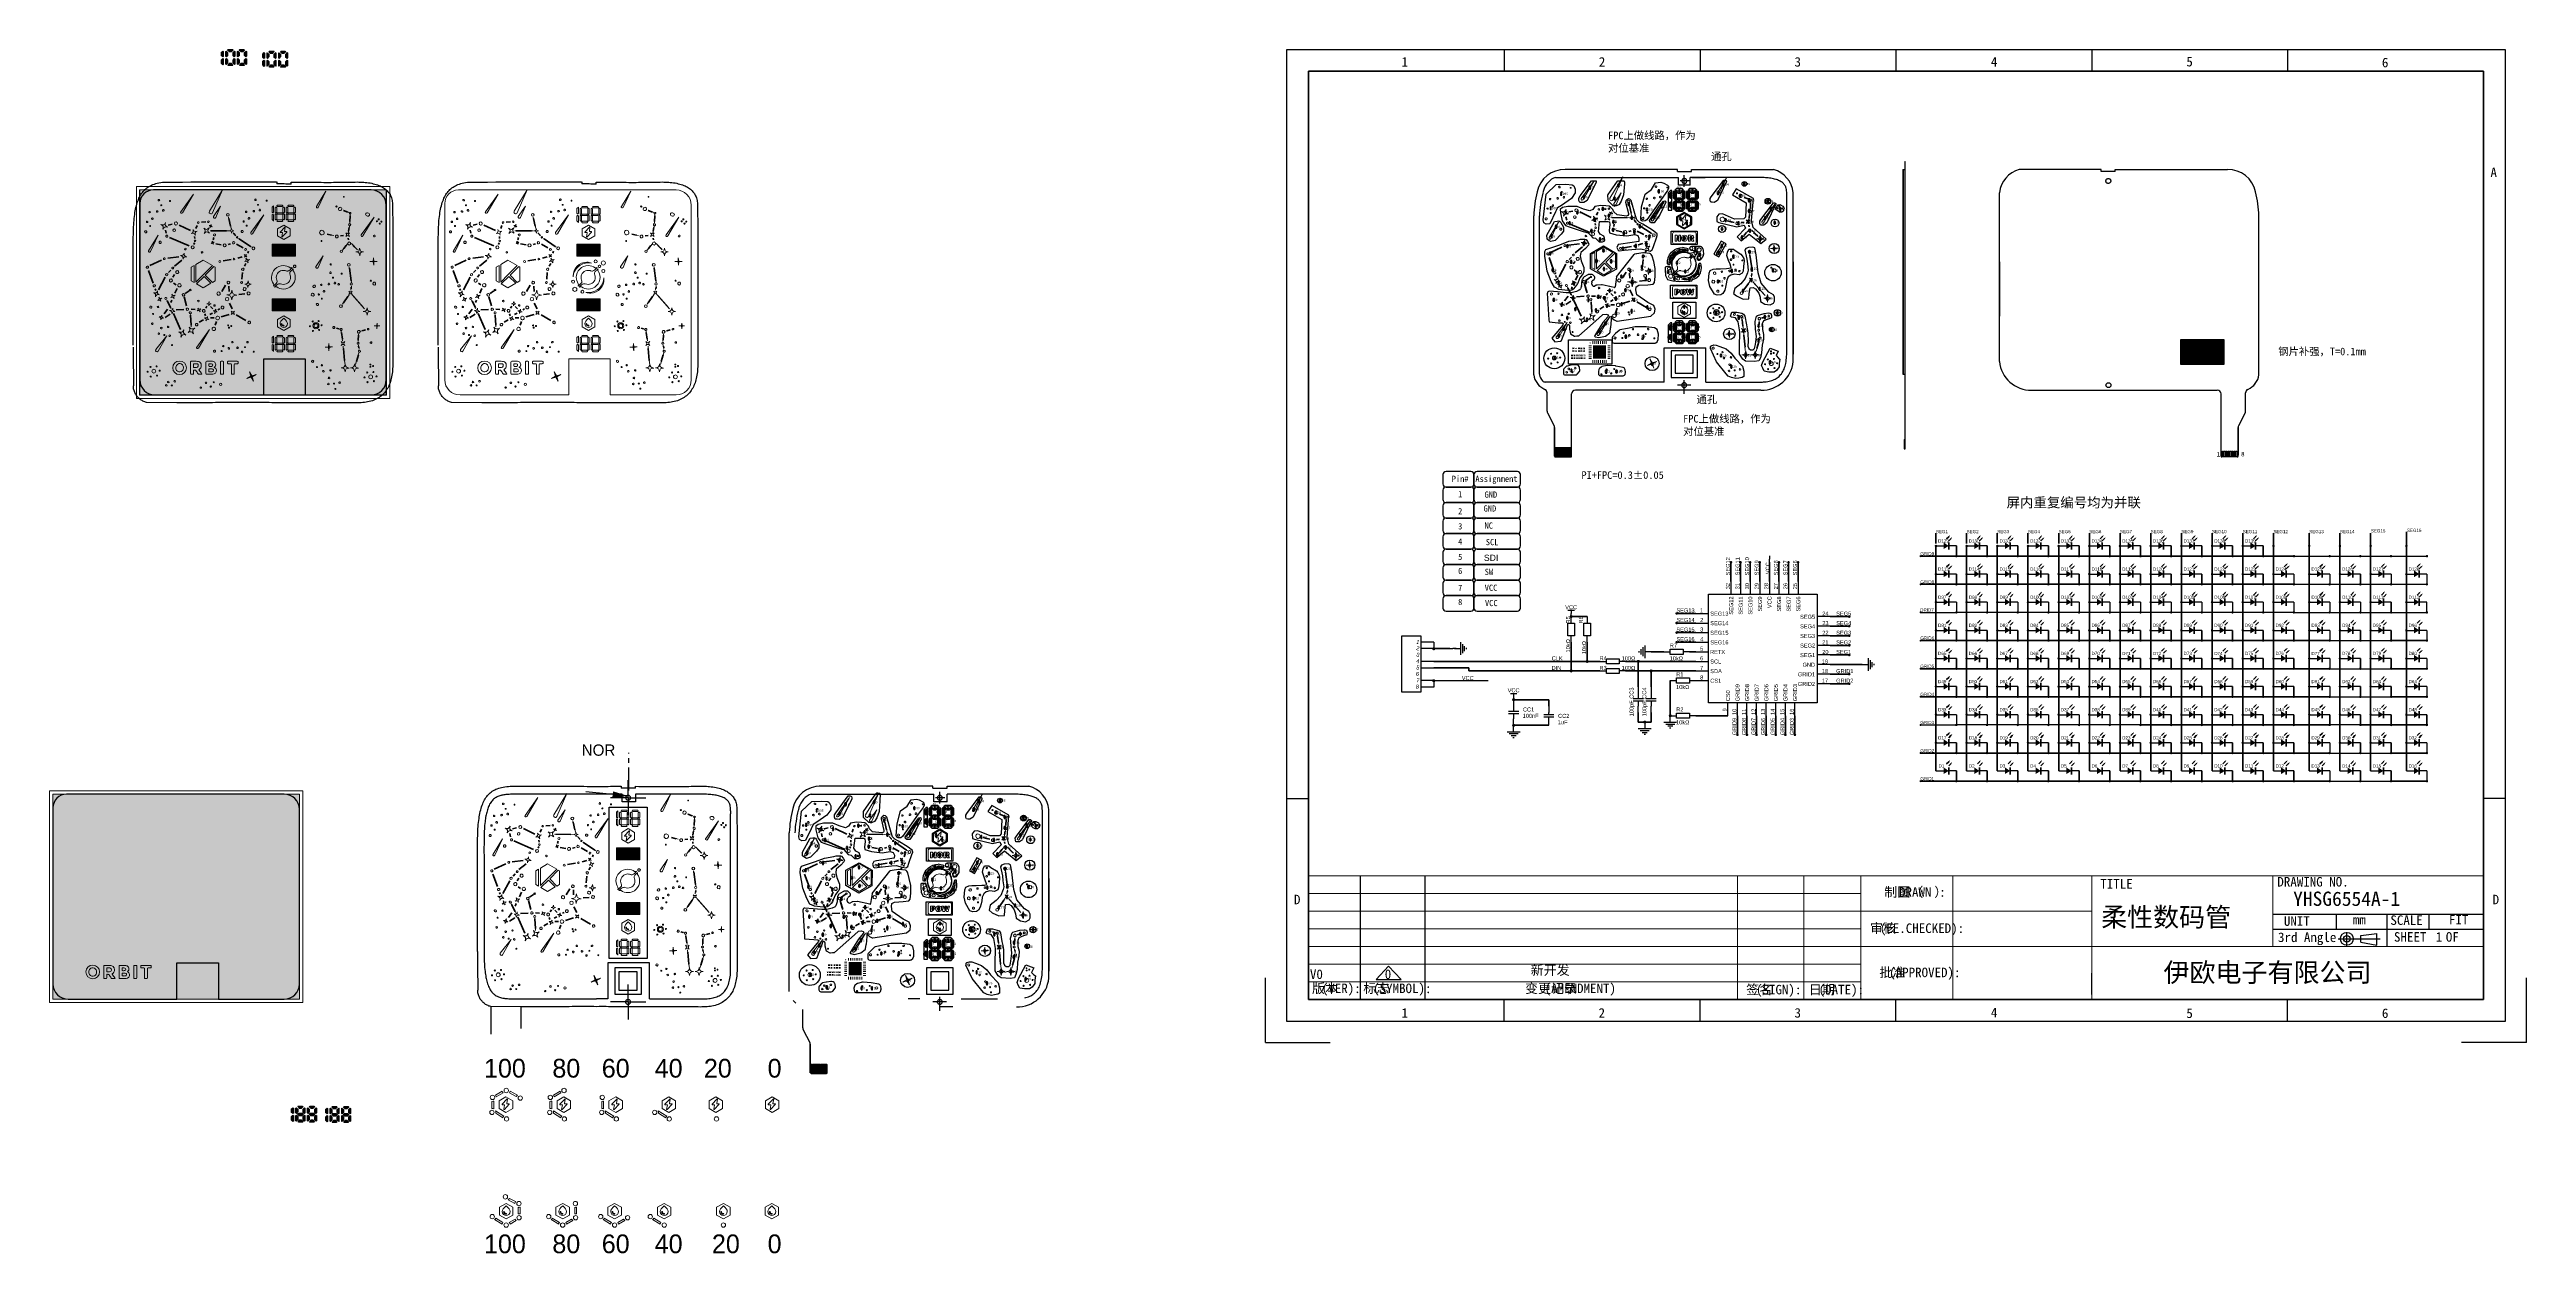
# Model space of a CAD drawing. Header units: millimetres. Extents: x -366 to 289, y -244 to 75.
import ezdxf
from ezdxf.enums import TextEntityAlignment as Align

# ---------------------------------------------------------------- set-up
doc = ezdxf.new("R2010")
doc.units = ezdxf.units.MM
doc.header["$MEASUREMENT"] = 0
for name, pattern in [('AI-Linetype-1', [9.801, 6.125625, -1.225125, 1.225125, -1.225125]), ('AI-Linetype-12', [9.801, 6.125625, -1.225125, 1.225125, -1.225125]), ('AI-Linetype-15', [9.801, 6.125625, -1.225125, 1.225125, -1.225125]), ('AI-Linetype-16', [9.801, 6.125625, -1.225125, 1.225125, -1.225125]), ('AI-Linetype-18', [9.801, 6.125625, -1.225125, 1.225125, -1.225125]), ('AI-Linetype-2', [9.801, 6.125625, -1.225125, 1.225125, -1.225125]), ('AI-Linetype-3', [9.801, 6.125625, -1.225125, 1.225125, -1.225125]), ('AI-Linetype-4', [9.801, 6.125625, -1.225125, 1.225125, -1.225125]), ('AI-Linetype-5', [9.801, 6.125625, -1.225125, 1.225125, -1.225125]), ('AI-Linetype-6', [9.801, 6.125625, -1.225125, 1.225125, -1.225125]), ('AI-Linetype-7', [9.801, 6.125625, -1.225125, 1.225125, -1.225125]), ('AI-Linetype-8', [9.801, 6.125625, -1.225125, 1.225125, -1.225125]), ('AI-Linetype-9', [9.801, 6.125625, -1.225125, 1.225125, -1.225125]), ('CENTER', [0.6, 0.375, -0.075, 0.075, -0.075])]:
    doc.linetypes.add(name, pattern=pattern)
for name, color, linetype in [('_U+56FE_U+5C42 1', 7, 'Continuous'), ('DEFAULT_1', 7, 'CENTER'), ('dimension', 3, 'Continuous'), ('PDF2_几何图形', 5, 'Continuous'), ('PDF2_实体填充', 5, 'Continuous'), ('PDF_文字', 7, 'Continuous'), ('TOPOVERLAY', 2, 'Continuous'), ('TOPPASTE', 8, 'Continuous'), ('TOPSOLDER', 216, 'Continuous'), ('图层1', 1, 'Continuous')]:
    doc.layers.add(name, color=color, linetype=linetype)
for name, color, linetype, lineweight in [('dim', 82, 'Continuous', 9), ('housing', 7, 'Continuous', 9), ('LCD', 4, 'Continuous', 0), ('图层 1', 7, 'Continuous', 0)]:
    doc.layers.add(name, color=color, linetype=linetype, lineweight=lineweight)
for name, color, linetype, true_color in [('PDF2_文字', 7, 'Continuous', 0x000080), ('PDF_几何图形', 7, 'Continuous', 0x008700), ('PDF_实体填充', 7, 'Continuous', 0x999999)]:
    doc.layers.add(name, color=color, linetype=linetype, true_color=true_color)
doc.styles.add('Arial', font='arial.ttf')
doc.styles.add('PDF Arial', font='arial.ttf')
doc.styles.add('TEXTSTYLE_3', font='simfang.ttf')
doc.styles.add('宋体', font='', dxfattribs={"height": 2.5})
doc.styles.get('宋体').set_extended_font_data('SimSun')

# ---------------------------------------------------------------- blocks, each defined once
blk = doc.blocks.new('block 2')
at = {"layer": '_U+56FE_U+5C42 1', "color": 2, "lineweight": 25, "true_color": 0xffff00}
blk.add_lwpolyline([(-213.78, -122.65), (-224.51, -121.51)], dxfattribs=at)
blk = doc.blocks.new('block 3')
at = {"layer": '_U+56FE_U+5C42 1', "true_color": 0xffff00}
h = blk.add_hatch(color=2, dxfattribs=at)
h.dxf.hatch_style = 2
h.paths.add_polyline_path([(-217.34, -123.03), (-213.78, -122.65), (-217.18, -121.54)])
at = {"layer": '_U+56FE_U+5C42 1', "lineweight": 0}
blk.add_lwpolyline([(-217.34, -123.03), (-213.78, -122.65), (-217.18, -121.54), (-217.18, -121.54), (-217.34, -123.03)], dxfattribs=at)
blk = doc.blocks.new('block 4')
at = {"layer": '_U+56FE_U+5C42 1', "color": 7, "lineweight": 25, "true_color": 0xffffff}
blk.add_lwpolyline([(-216.83, -175.05), (-209.83, -175.05)], dxfattribs=at)
blk = doc.blocks.new('block 5')
at = {"layer": '_U+56FE_U+5C42 1', "color": 7, "lineweight": 25, "true_color": 0xffffff}
blk.add_lwpolyline([(-215.75, -173.95), (-210.95, -173.95)], dxfattribs=at)
blk = doc.blocks.new('block 6')
at = {"layer": '_U+56FE_U+5C42 1', "color": 7, "lineweight": 25, "true_color": 0xffffff}
blk.add_lwpolyline([(-210.95, -169.15), (-215.75, -169.15)], dxfattribs=at)
blk = doc.blocks.new('block 7')
at = {"layer": '_U+56FE_U+5C42 1', "color": 7, "lineweight": 25, "true_color": 0xffffff}
blk.add_lwpolyline([(-209.83, -168.05), (-216.83, -168.05)], dxfattribs=at)
blk = doc.blocks.new('block 8')
at = {"layer": '_U+56FE_U+5C42 1', "color": 7, "lineweight": 25, "true_color": 0xffffff}
blk.add_lwpolyline([(-209.83, -175.05), (-209.83, -168.05)], dxfattribs=at)
blk = doc.blocks.new('block 9')
at = {"layer": '_U+56FE_U+5C42 1', "color": 7, "lineweight": 25, "true_color": 0xffffff}
blk.add_lwpolyline([(-210.95, -173.95), (-210.95, -169.15)], dxfattribs=at)
blk = doc.blocks.new('block 10')
at = {"layer": '_U+56FE_U+5C42 1', "color": 7, "lineweight": 25, "true_color": 0xffffff}
blk.add_lwpolyline([(-215.75, -169.15), (-215.75, -173.95)], dxfattribs=at)
blk = doc.blocks.new('block 11')
at = {"layer": '_U+56FE_U+5C42 1', "color": 7, "lineweight": 25, "true_color": 0xffffff}
blk.add_lwpolyline([(-216.83, -168.05), (-216.83, -175.05)], dxfattribs=at)
blk = doc.blocks.new('block 12')
at = {"layer": '_U+56FE_U+5C42 1', "color": 7, "lineweight": 25, "true_color": 0xffffff}
blk.add_lwpolyline([(-241.62, -184.13), (-241.62, -178.42)], dxfattribs=at)
blk = doc.blocks.new('block 13')
at = {"layer": '_U+56FE_U+5C42 1', "color": 7, "lineweight": 25, "true_color": 0xffffff}
blk.add_lwpolyline([(-249.6, -178.33), (-249.6, -185.63)], dxfattribs=at)
blk = doc.blocks.new('block 14')
at = {"layer": '_U+56FE_U+5C42 1', "color": 7, "lineweight": 25, "true_color": 0xffffff}
blk.add_lwpolyline([(-253.12, -163.74), (-253.12, -163.25)], dxfattribs=at)
blk = doc.blocks.new('block 15')
at = {"layer": '_U+56FE_U+5C42 1', "color": 7, "lineweight": 25, "true_color": 0xffffff}
blk.add_open_spline([(-242.95, -120.04), (-241.55, -120.04), (-240.15, -120.05), (-238.75, -120.05), (-237.44, -120.05), (-236.13, -120.05), (-234.81, -120.05), (-233.63, -120.05), (-232.45, -120.05), (-231.27, -120.05), (-230.13, -120.05), (-228.99, -120.06), (-227.84, -120.07), (-226.61, -120.08), (-225.38, -120.09), (-224.16, -120.1), (-222.69, -120.11), (-221.23, -120.12), (-219.76, -120.11), (-218.22, -120.1), (-216.68, -120.08), (-215.14, -120.05)], degree=3, knots=[0, 0, 0, 0, 1, 1, 1, 2, 2, 2, 3, 3, 3, 4, 4, 4, 5, 5, 5, 6, 6, 6, 7, 7, 7, 7], dxfattribs=at)
blk = doc.blocks.new('block 17')
at = {"layer": '_U+56FE_U+5C42 1', "color": 7, "lineweight": 25, "true_color": 0xffffff}
blk.add_open_spline([(-253.12, -163.25), (-253.12, -162.79), (-253.12, -162.33), (-253.12, -161.88), (-253.12, -161.42), (-253.13, -160.97), (-253.13, -160.51), (-253.13, -160.05), (-253.13, -159.6), (-253.13, -159.14)], degree=3, knots=[0, 0, 0, 0, 1, 1, 1, 2, 2, 2, 3, 3, 3, 3], dxfattribs=at)
blk = doc.blocks.new('block 19')
at = {"layer": '_U+56FE_U+5C42 1', "color": 7, "lineweight": 25, "true_color": 0xffffff}
blk.add_lwpolyline([(-241.62, -178.42), (-249.62, -178.33)], dxfattribs=at)
blk = doc.blocks.new('block 20')
at = {"layer": '_U+56FE_U+5C42 1', "color": 7, "lineweight": 25, "true_color": 0xffffff}
blk.add_open_spline([(-253.12, -163.74), (-253.12, -167.15), (-253.11, -170.56), (-253.09, -173.96)], degree=3, dxfattribs=at)
blk = doc.blocks.new('block 21')
at = {"layer": '_U+56FE_U+5C42 1', "color": 7, "lineweight": 25, "true_color": 0xffffff}
blk.add_open_spline([(-211.39, -120.6), (-212.01, -120.6), (-212.64, -120.59), (-213.27, -120.58)], degree=3, dxfattribs=at)
blk = doc.blocks.new('block 22')
at = {"layer": '_U+56FE_U+5C42 1', "color": 7, "lineweight": 25, "true_color": 0xffffff}
blk.add_open_spline([(-213.27, -120.58), (-213.9, -120.57), (-214.53, -120.57), (-215.16, -120.57)], degree=3, dxfattribs=at)
blk = doc.blocks.new('block 23')
at = {"layer": '_U+56FE_U+5C42 1', "color": 7, "lineweight": 25, "true_color": 0xffffff}
blk.add_open_spline([(-211.39, -120.6), (-211.39, -120.43), (-211.39, -120.26), (-211.39, -120.09)], degree=3, dxfattribs=at)
blk = doc.blocks.new('block 24')
at = {"layer": '_U+56FE_U+5C42 1', "color": 7, "lineweight": 25, "true_color": 0xffffff}
blk.add_open_spline([(-221.57, -178.36), (-222.69, -178.34), (-223.82, -178.34), (-224.94, -178.33), (-226.01, -178.33), (-227.08, -178.33), (-228.15, -178.35), (-229.22, -178.36), (-230.29, -178.38), (-231.37, -178.4), (-232.4, -178.41), (-233.44, -178.42), (-234.47, -178.42), (-235.6, -178.42), (-236.72, -178.42), (-237.85, -178.42), (-239.11, -178.42), (-240.37, -178.42), (-241.62, -178.42)], degree=3, knots=[0, 0, 0, 0, 1, 1, 1, 2, 2, 2, 3, 3, 3, 4, 4, 4, 5, 5, 5, 6, 6, 6, 6], dxfattribs=at)
blk = doc.blocks.new('block 25')
at = {"layer": '_U+56FE_U+5C42 1', "color": 7, "lineweight": 25, "true_color": 0xffffff}
blk.add_open_spline([(-213.36, -178.44), (-214.41, -178.43), (-215.46, -178.43), (-216.51, -178.41), (-217.39, -178.4), (-218.27, -178.37), (-219.15, -178.35), (-219.95, -178.34), (-220.76, -178.35), (-221.57, -178.36)], degree=3, knots=[0, 0, 0, 0, 1, 1, 1, 2, 2, 2, 3, 3, 3, 3], dxfattribs=at)
blk = doc.blocks.new('block 26')
at = {"layer": '_U+56FE_U+5C42 1', "color": 7, "lineweight": 25, "true_color": 0xffffff}
blk.add_lwpolyline([(-215.14, -120.05), (-215.16, -120.57)], dxfattribs=at)
blk = doc.blocks.new('block 27')
at = {"layer": '_U+56FE_U+5C42 1', "color": 7, "lineweight": 25, "true_color": 0xffffff}
blk.add_open_spline([(-211.39, -120.09), (-210.22, -120.11), (-209.06, -120.14), (-207.89, -120.14), (-206.88, -120.15), (-205.86, -120.14), (-204.85, -120.14), (-203.91, -120.14), (-202.98, -120.15), (-202.04, -120.16), (-201.21, -120.16), (-200.37, -120.15), (-199.54, -120.14), (-198.78, -120.13), (-198.03, -120.11), (-197.27, -120.1), (-196.49, -120.08), (-195.71, -120.07), (-194.93, -120.06), (-194.3, -120.06), (-193.66, -120.05), (-193.02, -120.07), (-192.48, -120.09), (-191.93, -120.13), (-191.39, -120.19), (-190.81, -120.26), (-190.23, -120.36), (-189.67, -120.5), (-189.17, -120.62), (-188.68, -120.77), (-188.2, -120.96), (-187.78, -121.14), (-187.36, -121.34), (-186.97, -121.6), (-186.62, -121.83), (-186.29, -122.1), (-185.99, -122.41), (-185.71, -122.71), (-185.46, -123.04), (-185.26, -123.4), (-185.05, -123.77), (-184.89, -124.17), (-184.78, -124.57), (-184.67, -125.02), (-184.6, -125.47), (-184.58, -125.93), (-184.55, -126.41), (-184.56, -126.9), (-184.56, -127.38), (-184.56, -127.89), (-184.56, -128.4), (-184.55, -128.91), (-184.55, -129.38), (-184.55, -129.85), (-184.54, -130.33), (-184.54, -130.73), (-184.54, -131.13), (-184.54, -131.53), (-184.53, -132), (-184.53, -132.47), (-184.53, -132.94), (-184.53, -133.54), (-184.53, -134.14), (-184.52, -134.74), (-184.52, -135.56), (-184.52, -136.38), (-184.52, -137.2), (-184.51, -138.3), (-184.51, -139.41), (-184.51, -140.52), (-184.51, -141.83), (-184.51, -143.14), (-184.51, -144.46), (-184.51, -145.59), (-184.51, -146.72), (-184.51, -147.85), (-184.51, -149.07), (-184.51, -150.28), (-184.51, -151.5), (-184.51, -152.69), (-184.51, -153.89), (-184.51, -155.09), (-184.51, -156.33), (-184.51, -157.58), (-184.52, -158.83), (-184.52, -159.85), (-184.52, -160.88), (-184.52, -161.9), (-184.52, -162.72), (-184.52, -163.54), (-184.52, -164.37), (-184.53, -165.22), (-184.53, -166.07), (-184.53, -166.92), (-184.52, -167.59), (-184.52, -168.26), (-184.54, -168.93), (-184.56, -169.53), (-184.6, -170.13), (-184.68, -170.73), (-184.76, -171.29), (-184.86, -171.85), (-185.01, -172.4), (-185.15, -172.91), (-185.32, -173.41), (-185.53, -173.89), (-185.73, -174.33), (-185.97, -174.77), (-186.25, -175.17), (-186.54, -175.58), (-186.86, -175.96), (-187.23, -176.3), (-187.61, -176.65), (-188.02, -176.96), (-188.47, -177.23), (-188.93, -177.49), (-189.42, -177.71), (-189.92, -177.88), (-190.46, -178.06), (-191.03, -178.19), (-191.59, -178.28), (-192.18, -178.37), (-192.77, -178.41), (-193.36, -178.43), (-193.98, -178.45), (-194.61, -178.44), (-195.24, -178.44), (-195.88, -178.43), (-196.53, -178.44), (-197.17, -178.44), (-197.77, -178.44), (-198.36, -178.43), (-198.95, -178.43), (-199.63, -178.43), (-200.32, -178.43), (-201, -178.42), (-201.66, -178.42), (-202.32, -178.42), (-202.99, -178.41), (-203.72, -178.41), (-204.44, -178.41), (-205.17, -178.41), (-205.92, -178.41), (-206.67, -178.41), (-207.41, -178.41), (-208.25, -178.41), (-209.08, -178.41), (-209.91, -178.42), (-211.06, -178.42), (-212.21, -178.43), (-213.36, -178.44)], degree=3, knots=[0, 0, 0, 0, 1, 1, 1, 2, 2, 2, 3, 3, 3, 4, 4, 4, 5, 5, 5, 6, 6, 6, 7, 7, 7, 8, 8, 8, 9, 9, 9, 10, 10, 10, 11, 11, 11, 12, 12, 12, 13, 13, 13, 14, 14, 14, 15, 15, 15, 16, 16, 16, 17, 17, 17, 18, 18, 18, 19, 19, 19, 20, 20, 20, 21, 21, 21, 22, 22, 22, 23, 23, 23, 24, 24, 24, 25, 25, 25, 26, 26, 26, 27, 27, 27, 28, 28, 28, 29, 29, 29, 30, 30, 30, 31, 31, 31, 32, 32, 32, 33, 33, 33, 34, 34, 34, 35, 35, 35, 36, 36, 36, 37, 37, 37, 38, 38, 38, 39, 39, 39, 40, 40, 40, 41, 41, 41, 42, 42, 42, 43, 43, 43, 44, 44, 44, 45, 45, 45, 46, 46, 46, 47, 47, 47, 48, 48, 48, 49, 49, 49, 50, 50, 50, 50], dxfattribs=at)
blk = doc.blocks.new('block 28')
at = {"layer": '_U+56FE_U+5C42 1', "color": 7, "lineweight": 25, "true_color": 0xffffff}
blk.add_open_spline([(-253.13, -159.14), (-253.13, -157.66), (-253.13, -156.19), (-253.13, -154.71), (-253.13, -153.21), (-253.13, -151.72), (-253.13, -150.22), (-253.13, -148.92), (-253.13, -147.62), (-253.13, -146.32), (-253.13, -145.07), (-253.12, -143.83), (-253.12, -142.58), (-253.12, -141.45), (-253.12, -140.33), (-253.12, -139.2), (-253.12, -138.19), (-253.12, -137.18), (-253.12, -136.17), (-253.12, -135.16), (-253.12, -134.15), (-253.09, -133.14), (-253.07, -132.34), (-253.04, -131.55), (-252.98, -130.75), (-252.92, -130.04), (-252.85, -129.33), (-252.75, -128.62), (-252.66, -128), (-252.55, -127.39), (-252.41, -126.78), (-252.28, -126.21), (-252.12, -125.64), (-251.92, -125.09), (-251.74, -124.61), (-251.53, -124.14), (-251.28, -123.69), (-251.05, -123.28), (-250.79, -122.89), (-250.49, -122.54), (-250.2, -122.2), (-249.88, -121.89), (-249.52, -121.62), (-249.14, -121.32), (-248.72, -121.08), (-248.28, -120.88), (-247.8, -120.66), (-247.29, -120.5), (-246.77, -120.38), (-246.19, -120.24), (-245.59, -120.15), (-244.98, -120.1), (-244.31, -120.04), (-243.63, -120.03), (-242.95, -120.04)], degree=3, knots=[0, 0, 0, 0, 1, 1, 1, 2, 2, 2, 3, 3, 3, 4, 4, 4, 5, 5, 5, 6, 6, 6, 7, 7, 7, 8, 8, 8, 9, 9, 9, 10, 10, 10, 11, 11, 11, 12, 12, 12, 13, 13, 13, 14, 14, 14, 15, 15, 15, 16, 16, 16, 17, 17, 17, 18, 18, 18, 18], dxfattribs=at)
blk = doc.blocks.new('block 29')
at = {"layer": '_U+56FE_U+5C42 1', "color": 7, "lineweight": 25, "true_color": 0xffffff}
blk.add_open_spline([(-249.62, -178.33), (-249.95, -178.25), (-250.28, -178.13), (-250.58, -177.98), (-250.88, -177.84), (-251.16, -177.66), (-251.42, -177.45), (-251.68, -177.24), (-251.91, -177.01), (-252.12, -176.75), (-252.32, -176.49), (-252.5, -176.21), (-252.64, -175.91), (-252.79, -175.62), (-252.9, -175.3), (-252.97, -174.98), (-253.05, -174.64), (-253.09, -174.3), (-253.09, -173.96)], degree=3, knots=[0, 0, 0, 0, 1, 1, 1, 2, 2, 2, 3, 3, 3, 4, 4, 4, 5, 5, 5, 6, 6, 6, 6], dxfattribs=at)
blk = doc.blocks.new('block 18')
at = {"layer": '_U+56FE_U+5C42 1'}
for name in ['block 28', 'block 26', 'block 22', 'block 27', 'block 21', 'block 23', 'block 20', 'block 29', 'block 19', 'block 24', 'block 25']:
    blk.add_blockref(name, (0, 0), dxfattribs=at)
blk = doc.blocks.new('block 16')
at = {"layer": '_U+56FE_U+5C42 1'}
for name in ['block 18', 'block 17']:
    blk.add_blockref(name, (0, 0), dxfattribs=at)
blk = doc.blocks.new('block 34')
at = {"layer": '_U+56FE_U+5C42 1', "true_color": 0xffffff}
h = blk.add_hatch(color=7, dxfattribs=at)
h.dxf.hatch_style = 2
h.paths.add_polyline_path([(-342.47, 37.62), (-277.23, 37.62), (-277.23, -16.66), (-342.47, -16.66)])
at = {"layer": '_U+56FE_U+5C42 1', "lineweight": 0}
for points in [[(-342.47, 37.62), (-277.23, 37.62), (-277.23, -16.66), (-342.47, -16.66), (-342.47, 37.62)], [(-342.43, -16.62), (-277.26, -16.62), (-277.26, 37.58), (-342.43, 37.58), (-342.43, -16.62)]]:
    blk.add_lwpolyline(points, dxfattribs=at)
at = {"layer": '_U+56FE_U+5C42 1', "color": 1, "lineweight": 25, "true_color": 0xff1515}
blk.add_open_spline([(-338.84, 37.58), (-338.84, 37.58), (-281.29, 37.58), (-281.29, 37.58), (-279.06, 37.58), (-277.26, 35.78), (-277.26, 33.56), (-277.26, 33.56), (-277.26, -12.6), (-277.26, -12.6), (-277.26, -14.82), (-279.06, -16.62), (-281.29, -16.62), (-281.29, -16.62), (-298.68, -16.62), (-298.68, -16.62), (-298.68, -16.62), (-298.68, -7.02), (-298.68, -7.02), (-298.68, -7.02), (-309.67, -7.02), (-309.67, -7.02), (-309.67, -7.02), (-309.67, -16.62), (-309.67, -16.62), (-309.67, -16.62), (-338.4, -16.62), (-338.4, -16.62), (-340.63, -16.62), (-342.43, -14.82), (-342.43, -12.6), (-342.43, -12.6), (-342.43, 33.99), (-342.43, 33.99), (-342.43, 35.97), (-340.82, 37.58), (-338.84, 37.58)], degree=3, knots=[0, 0, 0, 0, 1, 1, 1, 2, 2, 2, 3, 3, 3, 4, 4, 4, 5, 5, 5, 6, 6, 6, 7, 7, 7, 8, 8, 8, 9, 9, 9, 10, 10, 10, 11, 11, 11, 12, 12, 12, 12], dxfattribs=at)
blk = doc.blocks.new('block 33')
at = {"layer": '_U+56FE_U+5C42 1', "lineweight": 0}
blk.add_lwpolyline([(-343.33, -17.52), (-276.36, -17.52), (-276.36, 38.48), (-343.33, 38.48), (-343.33, -17.52)], dxfattribs=at)
at = {"layer": '_U+56FE_U+5C42 1'}
blk.add_blockref('block 34', (0, 0), dxfattribs=at)
blk = doc.blocks.new('block 32')
at = {"layer": '_U+56FE_U+5C42 1'}
blk.add_blockref('block 33', (0, 0), dxfattribs=at)
blk = doc.blocks.new('block 31')
at = {"layer": '_U+56FE_U+5C42 1', "lineweight": 0}
blk.add_open_spline([(-338.84, 37.58), (-338.84, 37.58), (-281.29, 37.58), (-281.29, 37.58), (-279.06, 37.58), (-277.26, 35.78), (-277.26, 33.56), (-277.26, 33.56), (-277.26, -12.6), (-277.26, -12.6), (-277.26, -14.82), (-279.06, -16.62), (-281.29, -16.62), (-281.29, -16.62), (-298.68, -16.62), (-298.68, -16.62), (-298.68, -16.62), (-298.68, -7.02), (-298.68, -7.02), (-298.68, -7.02), (-309.67, -7.02), (-309.67, -7.02), (-309.67, -7.02), (-309.67, -16.62), (-309.67, -16.62), (-309.67, -16.62), (-338.4, -16.62), (-338.4, -16.62), (-340.63, -16.62), (-342.43, -14.82), (-342.43, -12.6), (-342.43, -12.6), (-342.43, 33.99), (-342.43, 33.99), (-342.43, 35.97), (-340.82, 37.58), (-338.84, 37.58)], degree=3, knots=[0, 0, 0, 0, 1, 1, 1, 2, 2, 2, 3, 3, 3, 4, 4, 4, 5, 5, 5, 6, 6, 6, 7, 7, 7, 8, 8, 8, 9, 9, 9, 10, 10, 10, 11, 11, 11, 12, 12, 12, 12], dxfattribs=at)
at = {"layer": '_U+56FE_U+5C42 1'}
blk.add_blockref('block 32', (0, 0), dxfattribs=at)
blk = doc.blocks.new('block 35')
at = {"layer": '_U+56FE_U+5C42 1', "lineweight": 0}
for points, knots in [([(-331.9, -7.64), (-330.9, -7.61), (-330.08, -8.42), (-330.08, -9.42), (-330.09, -10.44), (-330.88, -11.22), (-331.91, -11.22), (-332.94, -11.22), (-333.73, -10.43), (-333.73, -9.4), (-333.73, -8.44), (-332.92, -7.6), (-331.9, -7.64)], [0, 0, 0, 0, 1, 1, 1, 2, 2, 2, 3, 3, 3, 4, 4, 4, 4]), ([(-330.89, -9.46), (-330.87, -9.15), (-330.97, -8.88), (-331.17, -8.65), (-331.49, -8.27), (-332.04, -8.22), (-332.41, -8.45), (-332.98, -8.8), (-333.07, -9.61), (-332.72, -10.11), (-332.43, -10.51), (-331.9, -10.65), (-331.47, -10.43), (-331.08, -10.22), (-330.9, -9.89), (-330.89, -9.46)], [0, 0, 0, 0, 1, 1, 1, 2, 2, 2, 3, 3, 3, 4, 4, 4, 5, 5, 5, 5]), ([(-329, -9.42), (-329, -8.9), (-329, -8.38), (-329, -7.86), (-329, -7.75), (-328.96, -7.69), (-328.85, -7.7), (-328.27, -7.71), (-327.7, -7.69), (-327.13, -7.73), (-326.8, -7.75), (-326.49, -7.89), (-326.31, -8.21), (-326.28, -8.27), (-326.25, -8.34), (-326.23, -8.41), (-326.12, -8.86), (-326.16, -9.45), (-326.54, -9.75), (-326.59, -9.79), (-326.64, -9.83), (-326.7, -9.86), (-326.8, -9.91), (-326.8, -9.97), (-326.74, -10.05), (-326.52, -10.36), (-326.29, -10.68), (-326.07, -11), (-326.04, -11.03), (-326.04, -11.08), (-326.02, -11.12), (-326.06, -11.13), (-326.1, -11.15), (-326.14, -11.15), (-326.35, -11.16), (-326.56, -11.15), (-326.78, -11.16), (-326.88, -11.16), (-326.94, -11.12), (-327, -11.04), (-327.2, -10.75), (-327.4, -10.46), (-327.6, -10.16), (-327.66, -10.09), (-327.72, -10.05), (-327.82, -10.05), (-327.9, -10.06), (-327.98, -10.06), (-328.07, -10.05), (-328.17, -10.05), (-328.21, -10.09), (-328.21, -10.19), (-328.2, -10.45), (-328.21, -10.72), (-328.2, -10.99), (-328.2, -11.11), (-328.25, -11.16), (-328.37, -11.15), (-328.52, -11.15), (-328.67, -11.15), (-328.83, -11.15), (-328.97, -11.15), (-329, -11.13), (-329, -10.98), (-329, -10.46), (-329, -9.94), (-329, -9.42), (-329, -9.42), (-329, -9.42), (-329, -9.42)], [0, 0, 0, 0, 1, 1, 1, 2, 2, 2, 3, 3, 3, 4, 4, 4, 5, 5, 5, 6, 6, 6, 7, 7, 7, 8, 8, 8, 9, 9, 9, 10, 10, 10, 11, 11, 11, 12, 12, 12, 13, 13, 13, 14, 14, 14, 15, 15, 15, 16, 16, 16, 17, 17, 17, 18, 18, 18, 19, 19, 19, 20, 20, 20, 21, 21, 21, 22, 22, 22, 23, 23, 23, 23]), ([(-328.21, -8.87), (-328.21, -8.87), (-328.21, -8.87), (-328.21, -8.87), (-328.21, -9), (-328.2, -9.12), (-328.21, -9.24), (-328.21, -9.34), (-328.18, -9.38), (-328.07, -9.38), (-327.87, -9.38), (-327.67, -9.39), (-327.47, -9.37), (-327.18, -9.34), (-327.03, -9.25), (-326.98, -8.98), (-326.93, -8.68), (-327.04, -8.37), (-327.42, -8.37), (-327.64, -8.37), (-327.87, -8.37), (-328.09, -8.36), (-328.18, -8.36), (-328.21, -8.4), (-328.21, -8.48), (-328.21, -8.61), (-328.21, -8.74), (-328.21, -8.87)], [0, 0, 0, 0, 1, 1, 1, 2, 2, 2, 3, 3, 3, 4, 4, 4, 5, 5, 5, 6, 6, 6, 7, 7, 7, 8, 8, 8, 9, 9, 9, 9]), ([(-322.77, -9.33), (-322.62, -9.44), (-322.46, -9.53), (-322.35, -9.66), (-321.97, -10.1), (-322.2, -10.89), (-322.75, -11.05), (-322.97, -11.11), (-323.19, -11.14), (-323.41, -11.15), (-323.86, -11.16), (-324.31, -11.15), (-324.76, -11.15), (-324.91, -11.15), (-324.94, -11.13), (-324.94, -10.97), (-324.94, -9.95), (-324.94, -8.93), (-324.94, -7.91), (-324.94, -7.71), (-324.93, -7.69), (-324.72, -7.7), (-324.27, -7.7), (-323.83, -7.69), (-323.38, -7.7), (-323.11, -7.71), (-322.85, -7.77), (-322.63, -7.96), (-322.5, -8.09), (-322.41, -8.24), (-322.38, -8.42), (-322.32, -8.78), (-322.39, -9.09), (-322.72, -9.29), (-322.74, -9.3), (-322.75, -9.32), (-322.77, -9.33)], [0, 0, 0, 0, 1, 1, 1, 2, 2, 2, 3, 3, 3, 4, 4, 4, 5, 5, 5, 6, 6, 6, 7, 7, 7, 8, 8, 8, 9, 9, 9, 10, 10, 10, 11, 11, 11, 12, 12, 12, 12]), ([(-323.78, -9.08), (-323.78, -9.09), (-323.78, -9.09), (-323.78, -9.09), (-323.67, -9.08), (-323.55, -9.07), (-323.43, -9.06), (-323.25, -9.03), (-323.16, -8.91), (-323.16, -8.73), (-323.16, -8.54), (-323.25, -8.4), (-323.43, -8.38), (-323.62, -8.36), (-323.81, -8.36), (-324.01, -8.35), (-324.11, -8.35), (-324.15, -8.4), (-324.15, -8.49), (-324.15, -8.63), (-324.15, -8.78), (-324.15, -8.92), (-324.15, -9.07), (-324.13, -9.08), (-323.97, -9.08), (-323.91, -9.09), (-323.85, -9.08), (-323.78, -9.08)], [0, 0, 0, 0, 1, 1, 1, 2, 2, 2, 3, 3, 3, 4, 4, 4, 5, 5, 5, 6, 6, 6, 7, 7, 7, 8, 8, 8, 9, 9, 9, 9]), ([(-323.73, -10.49), (-323.73, -10.49), (-323.73, -10.5), (-323.73, -10.5), (-323.58, -10.49), (-323.43, -10.49), (-323.28, -10.46), (-323.2, -10.44), (-323.1, -10.4), (-323.05, -10.34), (-322.85, -10.1), (-322.99, -9.77), (-323.3, -9.73), (-323.55, -9.71), (-323.79, -9.72), (-324.04, -9.71), (-324.12, -9.71), (-324.15, -9.75), (-324.15, -9.82), (-324.15, -10.01), (-324.15, -10.19), (-324.15, -10.38), (-324.15, -10.46), (-324.1, -10.49), (-324.03, -10.49), (-323.93, -10.49), (-323.83, -10.49), (-323.73, -10.49)], [0, 0, 0, 0, 1, 1, 1, 2, 2, 2, 3, 3, 3, 4, 4, 4, 5, 5, 5, 6, 6, 6, 7, 7, 7, 8, 8, 8, 9, 9, 9, 9]), ([(-320.29, -9.42), (-320.29, -9.95), (-320.29, -10.48), (-320.29, -11), (-320.29, -11.11), (-320.33, -11.16), (-320.44, -11.16), (-320.6, -11.15), (-320.77, -11.15), (-320.93, -11.15), (-321.03, -11.15), (-321.08, -11.12), (-321.08, -11.01), (-321.07, -9.96), (-321.07, -8.9), (-321.08, -7.85), (-321.08, -7.74), (-321.04, -7.7), (-320.94, -7.7), (-320.77, -7.7), (-320.6, -7.7), (-320.43, -7.7), (-320.33, -7.7), (-320.29, -7.74), (-320.29, -7.85), (-320.3, -8.37), (-320.29, -8.9), (-320.29, -9.42)], [0, 0, 0, 0, 1, 1, 1, 2, 2, 2, 3, 3, 3, 4, 4, 4, 5, 5, 5, 6, 6, 6, 7, 7, 7, 8, 8, 8, 9, 9, 9, 9]), ([(-317.45, -9.77), (-317.45, -10.18), (-317.45, -10.59), (-317.45, -11.01), (-317.45, -11.12), (-317.48, -11.16), (-317.59, -11.16), (-317.75, -11.15), (-317.91, -11.15), (-318.06, -11.16), (-318.18, -11.16), (-318.22, -11.12), (-318.22, -11), (-318.22, -10.19), (-318.22, -9.38), (-318.22, -8.57), (-318.22, -8.38), (-318.23, -8.37), (-318.43, -8.37), (-318.63, -8.37), (-318.84, -8.37), (-319.05, -8.37), (-319.16, -8.37), (-319.21, -8.33), (-319.21, -8.21), (-319.2, -8.09), (-319.2, -7.97), (-319.21, -7.85), (-319.22, -7.73), (-319.15, -7.7), (-319.04, -7.7), (-318.4, -7.7), (-317.76, -7.7), (-317.12, -7.7), (-316.96, -7.7), (-316.8, -7.7), (-316.65, -7.7), (-316.48, -7.7), (-316.46, -7.71), (-316.46, -7.88), (-316.46, -7.98), (-316.46, -8.09), (-316.46, -8.19), (-316.46, -8.34), (-316.49, -8.37), (-316.64, -8.37), (-316.84, -8.37), (-317.04, -8.37), (-317.24, -8.37), (-317.45, -8.37), (-317.45, -8.37), (-317.45, -8.59), (-317.45, -8.98), (-317.45, -9.38), (-317.45, -9.77), (-317.45, -9.77), (-317.45, -9.77), (-317.45, -9.77)], [0, 0, 0, 0, 1, 1, 1, 2, 2, 2, 3, 3, 3, 4, 4, 4, 5, 5, 5, 6, 6, 6, 7, 7, 7, 8, 8, 8, 9, 9, 9, 10, 10, 10, 11, 11, 11, 12, 12, 12, 13, 13, 13, 14, 14, 14, 15, 15, 15, 16, 16, 16, 17, 17, 17, 18, 18, 18, 19, 19, 19, 19])]:
    blk.add_open_spline(points, degree=3, knots=knots, dxfattribs=at)
blk = doc.blocks.new('block 30')
at = {"layer": '_U+56FE_U+5C42 1'}
for name in ['block 31', 'block 35']:
    blk.add_blockref(name, (0, 0), dxfattribs=at)
blk = doc.blocks.new('block 37')
at = {"layer": '_U+56FE_U+5C42 1', "color": 7, "lineweight": 25, "true_color": 0xffffff}
blk.add_open_spline([(-344.15, -3.49), (-344.15, -3.04), (-344.15, -2.58), (-344.15, -2.13), (-344.15, -1.67), (-344.15, -1.21), (-344.15, -0.76), (-344.15, -0.3), (-344.15, 0.16), (-344.15, 0.61)], degree=3, knots=[0, 0, 0, 0, 1, 1, 1, 2, 2, 2, 3, 3, 3, 3], dxfattribs=at)
blk = doc.blocks.new('block 39')
at = {"layer": '_U+56FE_U+5C42 1', "color": 7, "lineweight": 25, "true_color": 0xffffff}
blk.add_lwpolyline([(-332.65, -18.67), (-340.65, -18.58)], dxfattribs=at)
blk = doc.blocks.new('block 40')
at = {"layer": '_U+56FE_U+5C42 1', "color": 7, "lineweight": 25, "true_color": 0xffffff}
blk.add_open_spline([(-344.15, -3.99), (-344.14, -7.4), (-344.13, -10.8), (-344.12, -14.21)], degree=3, dxfattribs=at)
blk = doc.blocks.new('block 41')
at = {"layer": '_U+56FE_U+5C42 1', "color": 7, "lineweight": 25, "true_color": 0xffffff}
blk.add_open_spline([(-302.41, 39.15), (-303.04, 39.15), (-303.66, 39.16), (-304.29, 39.17)], degree=3, dxfattribs=at)
blk = doc.blocks.new('block 42')
at = {"layer": '_U+56FE_U+5C42 1', "color": 7, "lineweight": 25, "true_color": 0xffffff}
blk.add_open_spline([(-304.29, 39.17), (-304.92, 39.18), (-305.55, 39.18), (-306.19, 39.18)], degree=3, dxfattribs=at)
blk = doc.blocks.new('block 43')
at = {"layer": '_U+56FE_U+5C42 1', "color": 7, "lineweight": 25, "true_color": 0xffffff}
blk.add_open_spline([(-302.41, 39.15), (-302.41, 39.32), (-302.41, 39.49), (-302.41, 39.66)], degree=3, dxfattribs=at)
blk = doc.blocks.new('block 44')
at = {"layer": '_U+56FE_U+5C42 1', "color": 7, "lineweight": 25, "true_color": 0xffffff}
blk.add_open_spline([(-312.59, -18.61), (-313.72, -18.59), (-314.84, -18.58), (-315.97, -18.58), (-317.04, -18.58), (-318.11, -18.58), (-319.18, -18.6), (-320.25, -18.61), (-321.32, -18.63), (-322.39, -18.65), (-323.43, -18.66), (-324.46, -18.66), (-325.5, -18.67), (-326.62, -18.67), (-327.75, -18.67), (-328.87, -18.67), (-330.13, -18.67), (-331.39, -18.67), (-332.65, -18.67)], degree=3, knots=[0, 0, 0, 0, 1, 1, 1, 2, 2, 2, 3, 3, 3, 4, 4, 4, 5, 5, 5, 6, 6, 6, 6], dxfattribs=at)
blk = doc.blocks.new('block 45')
at = {"layer": '_U+56FE_U+5C42 1', "color": 7, "lineweight": 25, "true_color": 0xffffff}
blk.add_open_spline([(-304.38, -18.68), (-305.43, -18.68), (-306.49, -18.68), (-307.54, -18.66), (-308.42, -18.64), (-309.29, -18.62), (-310.17, -18.6), (-310.98, -18.59), (-311.79, -18.59), (-312.59, -18.61)], degree=3, knots=[0, 0, 0, 0, 1, 1, 1, 2, 2, 2, 3, 3, 3, 3], dxfattribs=at)
blk = doc.blocks.new('block 46')
at = {"layer": '_U+56FE_U+5C42 1', "color": 7, "lineweight": 25, "true_color": 0xffffff}
blk.add_lwpolyline([(-306.17, 39.71), (-306.19, 39.18)], dxfattribs=at)
blk = doc.blocks.new('block 47')
at = {"layer": '_U+56FE_U+5C42 1', "color": 7, "lineweight": 25, "true_color": 0xffffff}
blk.add_open_spline([(-302.41, 39.66), (-301.25, 39.64), (-300.08, 39.61), (-298.92, 39.61), (-297.9, 39.6), (-296.89, 39.61), (-295.87, 39.61), (-294.94, 39.61), (-294, 39.6), (-293.07, 39.6), (-292.23, 39.6), (-291.4, 39.6), (-290.56, 39.62), (-289.81, 39.63), (-289.05, 39.64), (-288.3, 39.65), (-287.52, 39.67), (-286.74, 39.68), (-285.96, 39.69), (-285.32, 39.69), (-284.68, 39.7), (-284.04, 39.68), (-283.5, 39.66), (-282.96, 39.62), (-282.42, 39.56), (-281.84, 39.49), (-281.26, 39.39), (-280.69, 39.25), (-280.19, 39.13), (-279.7, 38.98), (-279.23, 38.79), (-278.8, 38.62), (-278.39, 38.41), (-278, 38.16), (-277.64, 37.92), (-277.31, 37.65), (-277.02, 37.34), (-276.73, 37.04), (-276.49, 36.71), (-276.28, 36.35), (-276.08, 35.98), (-275.92, 35.58), (-275.81, 35.18), (-275.69, 34.73), (-275.63, 34.28), (-275.6, 33.82), (-275.57, 33.34), (-275.58, 32.85), (-275.59, 32.37), (-275.59, 31.86), (-275.58, 31.35), (-275.58, 30.84), (-275.57, 30.37), (-275.57, 29.9), (-275.57, 29.43), (-275.57, 29.03), (-275.56, 28.62), (-275.56, 28.22), (-275.56, 27.75), (-275.56, 27.28), (-275.56, 26.81), (-275.55, 26.21), (-275.55, 25.61), (-275.55, 25.02), (-275.55, 24.2), (-275.54, 23.38), (-275.54, 22.56), (-275.54, 21.45), (-275.54, 20.34), (-275.54, 19.23), (-275.54, 17.92), (-275.54, 16.61), (-275.53, 15.29), (-275.53, 14.16), (-275.53, 13.03), (-275.53, 11.9), (-275.53, 10.69), (-275.53, 9.47), (-275.53, 8.26), (-275.53, 7.06), (-275.53, 5.86), (-275.54, 4.67), (-275.54, 3.42), (-275.54, 2.17), (-275.54, 0.92), (-275.54, -0.1), (-275.54, -1.12), (-275.54, -2.15), (-275.55, -2.97), (-275.55, -3.79), (-275.55, -4.61), (-275.55, -5.47), (-275.55, -6.32), (-275.55, -7.17), (-275.55, -7.84), (-275.54, -8.51), (-275.56, -9.17), (-275.58, -9.78), (-275.63, -10.38), (-275.7, -10.98), (-275.78, -11.54), (-275.89, -12.1), (-276.04, -12.65), (-276.17, -13.16), (-276.34, -13.66), (-276.56, -14.13), (-276.76, -14.58), (-277, -15.01), (-277.28, -15.42), (-277.56, -15.83), (-277.89, -16.21), (-278.25, -16.55), (-278.63, -16.9), (-279.05, -17.21), (-279.49, -17.47), (-279.95, -17.74), (-280.44, -17.96), (-280.94, -18.13), (-281.49, -18.31), (-282.05, -18.44), (-282.62, -18.53), (-283.2, -18.62), (-283.79, -18.66), (-284.38, -18.68), (-285.01, -18.7), (-285.64, -18.69), (-286.26, -18.68), (-286.91, -18.68), (-287.55, -18.68), (-288.2, -18.68), (-288.79, -18.68), (-289.38, -18.68), (-289.98, -18.68), (-290.66, -18.68), (-291.34, -18.67), (-292.02, -18.67), (-292.69, -18.67), (-293.35, -18.67), (-294.01, -18.66), (-294.74, -18.66), (-295.47, -18.66), (-296.2, -18.66), (-296.94, -18.66), (-297.69, -18.66), (-298.44, -18.66), (-299.27, -18.66), (-300.1, -18.66), (-300.93, -18.66), (-302.08, -18.67), (-303.23, -18.68), (-304.38, -18.68)], degree=3, knots=[0, 0, 0, 0, 1, 1, 1, 2, 2, 2, 3, 3, 3, 4, 4, 4, 5, 5, 5, 6, 6, 6, 7, 7, 7, 8, 8, 8, 9, 9, 9, 10, 10, 10, 11, 11, 11, 12, 12, 12, 13, 13, 13, 14, 14, 14, 15, 15, 15, 16, 16, 16, 17, 17, 17, 18, 18, 18, 19, 19, 19, 20, 20, 20, 21, 21, 21, 22, 22, 22, 23, 23, 23, 24, 24, 24, 25, 25, 25, 26, 26, 26, 27, 27, 27, 28, 28, 28, 29, 29, 29, 30, 30, 30, 31, 31, 31, 32, 32, 32, 33, 33, 33, 34, 34, 34, 35, 35, 35, 36, 36, 36, 37, 37, 37, 38, 38, 38, 39, 39, 39, 40, 40, 40, 41, 41, 41, 42, 42, 42, 43, 43, 43, 44, 44, 44, 45, 45, 45, 46, 46, 46, 47, 47, 47, 48, 48, 48, 49, 49, 49, 50, 50, 50, 50], dxfattribs=at)
blk = doc.blocks.new('block 48')
at = {"layer": '_U+56FE_U+5C42 1', "color": 7, "lineweight": 25, "true_color": 0xffffff}
blk.add_open_spline([(-344.15, 0.61), (-344.16, 2.09), (-344.16, 3.57), (-344.16, 5.04), (-344.16, 6.54), (-344.16, 8.03), (-344.16, 9.53), (-344.15, 10.83), (-344.15, 12.13), (-344.15, 13.43), (-344.15, 14.68), (-344.15, 15.93), (-344.15, 17.17), (-344.15, 18.3), (-344.15, 19.42), (-344.15, 20.55), (-344.15, 21.56), (-344.15, 22.57), (-344.15, 23.58), (-344.14, 24.59), (-344.14, 25.6), (-344.12, 26.61), (-344.1, 27.41), (-344.06, 28.21), (-344, 29), (-343.95, 29.71), (-343.87, 30.42), (-343.77, 31.13), (-343.69, 31.75), (-343.58, 32.37), (-343.44, 32.97), (-343.31, 33.55), (-343.15, 34.11), (-342.94, 34.66), (-342.77, 35.14), (-342.56, 35.62), (-342.3, 36.06), (-342.08, 36.47), (-341.81, 36.86), (-341.51, 37.21), (-341.23, 37.55), (-340.9, 37.87), (-340.55, 38.14), (-340.17, 38.43), (-339.75, 38.67), (-339.31, 38.87), (-338.82, 39.09), (-338.32, 39.25), (-337.8, 39.37), (-337.21, 39.51), (-336.61, 39.6), (-336.01, 39.65), (-335.33, 39.71), (-306.97, 39.73), (-306.3, 39.71)], degree=3, knots=[0, 0, 0, 0, 1, 1, 1, 2, 2, 2, 3, 3, 3, 4, 4, 4, 5, 5, 5, 6, 6, 6, 7, 7, 7, 8, 8, 8, 9, 9, 9, 10, 10, 10, 11, 11, 11, 12, 12, 12, 13, 13, 13, 14, 14, 14, 15, 15, 15, 16, 16, 16, 17, 17, 17, 18, 18, 18, 18], dxfattribs=at)
blk = doc.blocks.new('block 49')
at = {"layer": '_U+56FE_U+5C42 1', "color": 7, "lineweight": 25, "true_color": 0xffffff}
blk.add_open_spline([(-340.65, -18.58), (-340.98, -18.5), (-341.3, -18.38), (-341.61, -18.23), (-341.91, -18.08), (-342.19, -17.9), (-342.45, -17.69), (-342.7, -17.49), (-342.94, -17.25), (-343.14, -17), (-343.34, -16.74), (-343.52, -16.46), (-343.67, -16.16), (-343.81, -15.86), (-343.92, -15.55), (-344, -15.22), (-344.08, -14.89), (-344.11, -14.55), (-344.12, -14.21)], degree=3, knots=[0, 0, 0, 0, 1, 1, 1, 2, 2, 2, 3, 3, 3, 4, 4, 4, 5, 5, 5, 6, 6, 6, 6], dxfattribs=at)
blk = doc.blocks.new('block 38')
at = {"layer": '_U+56FE_U+5C42 1'}
for name in ['block 48', 'block 46', 'block 47', 'block 43', 'block 42', 'block 41', 'block 40', 'block 49', 'block 39', 'block 44', 'block 45']:
    blk.add_blockref(name, (0, 0), dxfattribs=at)
blk = doc.blocks.new('block 36')
at = {"layer": '_U+56FE_U+5C42 1'}
for name in ['block 38', 'block 37']:
    blk.add_blockref(name, (0, 0), dxfattribs=at)
blk = doc.blocks.new('block 54')
at = {"layer": '_U+56FE_U+5C42 1', "true_color": 0xffffff}
h = blk.add_hatch(color=7, dxfattribs=at)
h.dxf.hatch_style = 2
h.paths.add_polyline_path([(-365.42, -122.13), (-300.18, -122.13), (-300.18, -176.41), (-365.42, -176.41)])
at = {"layer": '_U+56FE_U+5C42 1', "lineweight": 0}
for points in [[(-365.42, -122.13), (-300.18, -122.13), (-300.18, -176.41), (-365.42, -176.41), (-365.42, -122.13)], [(-365.39, -176.37), (-300.22, -176.37), (-300.22, -122.17), (-365.39, -122.17), (-365.39, -176.37)]]:
    blk.add_lwpolyline(points, dxfattribs=at)
at = {"layer": '_U+56FE_U+5C42 1', "color": 1, "lineweight": 25, "true_color": 0xff1515}
blk.add_open_spline([(-361.79, -122.17), (-361.79, -122.17), (-304.25, -122.17), (-304.25, -122.17), (-302.02, -122.17), (-300.22, -123.97), (-300.22, -126.19), (-300.22, -126.19), (-300.22, -172.35), (-300.22, -172.35), (-300.22, -174.57), (-302.02, -176.37), (-304.25, -176.37), (-304.25, -176.37), (-321.64, -176.37), (-321.64, -176.37), (-321.64, -176.37), (-321.64, -166.78), (-321.64, -166.78), (-321.64, -166.78), (-332.63, -166.78), (-332.63, -166.78), (-332.63, -166.78), (-332.63, -176.37), (-332.63, -176.37), (-332.63, -176.37), (-361.36, -176.37), (-361.36, -176.37), (-363.59, -176.37), (-365.39, -174.57), (-365.39, -172.35), (-365.39, -172.35), (-365.39, -125.76), (-365.39, -125.76), (-365.39, -123.78), (-363.78, -122.17), (-361.79, -122.17)], degree=3, knots=[0, 0, 0, 0, 1, 1, 1, 2, 2, 2, 3, 3, 3, 4, 4, 4, 5, 5, 5, 6, 6, 6, 7, 7, 7, 8, 8, 8, 9, 9, 9, 10, 10, 10, 11, 11, 11, 12, 12, 12, 12], dxfattribs=at)
blk = doc.blocks.new('block 53')
at = {"layer": '_U+56FE_U+5C42 1', "lineweight": 0}
blk.add_lwpolyline([(-366.29, -177.27), (-299.32, -177.27), (-299.32, -121.27), (-366.29, -121.27), (-366.29, -177.27)], dxfattribs=at)
at = {"layer": '_U+56FE_U+5C42 1'}
blk.add_blockref('block 54', (0, 0), dxfattribs=at)
blk = doc.blocks.new('block 52')
at = {"layer": '_U+56FE_U+5C42 1'}
blk.add_blockref('block 53', (0, 0), dxfattribs=at)
blk = doc.blocks.new('block 51')
at = {"layer": '_U+56FE_U+5C42 1', "lineweight": 0}
blk.add_open_spline([(-361.79, -122.17), (-361.79, -122.17), (-304.25, -122.17), (-304.25, -122.17), (-302.02, -122.17), (-300.22, -123.97), (-300.22, -126.19), (-300.22, -126.19), (-300.22, -172.35), (-300.22, -172.35), (-300.22, -174.57), (-302.02, -176.37), (-304.25, -176.37), (-304.25, -176.37), (-321.64, -176.37), (-321.64, -176.37), (-321.64, -176.37), (-321.64, -166.78), (-321.64, -166.78), (-321.64, -166.78), (-332.63, -166.78), (-332.63, -166.78), (-332.63, -166.78), (-332.63, -176.37), (-332.63, -176.37), (-332.63, -176.37), (-361.36, -176.37), (-361.36, -176.37), (-363.59, -176.37), (-365.39, -174.57), (-365.39, -172.35), (-365.39, -172.35), (-365.39, -125.76), (-365.39, -125.76), (-365.39, -123.78), (-363.78, -122.17), (-361.79, -122.17)], degree=3, knots=[0, 0, 0, 0, 1, 1, 1, 2, 2, 2, 3, 3, 3, 4, 4, 4, 5, 5, 5, 6, 6, 6, 7, 7, 7, 8, 8, 8, 9, 9, 9, 10, 10, 10, 11, 11, 11, 12, 12, 12, 12], dxfattribs=at)
at = {"layer": '_U+56FE_U+5C42 1'}
blk.add_blockref('block 52', (0, 0), dxfattribs=at)
blk = doc.blocks.new('block 55')
at = {"layer": '_U+56FE_U+5C42 1', "lineweight": 0}
for points, knots in [([(-354.86, -167.39), (-353.86, -167.36), (-353.04, -168.17), (-353.04, -169.17), (-353.05, -170.2), (-353.84, -170.97), (-354.87, -170.97), (-355.9, -170.97), (-356.69, -170.18), (-356.69, -169.15), (-356.69, -168.19), (-355.88, -167.35), (-354.86, -167.39)], [0, 0, 0, 0, 1, 1, 1, 2, 2, 2, 3, 3, 3, 4, 4, 4, 4]), ([(-353.85, -169.21), (-353.83, -168.9), (-353.93, -168.63), (-354.13, -168.4), (-354.45, -168.02), (-355, -167.98), (-355.37, -168.2), (-355.94, -168.55), (-356.03, -169.37), (-355.68, -169.86), (-355.39, -170.27), (-354.86, -170.4), (-354.42, -170.18), (-354.03, -169.98), (-353.86, -169.64), (-353.85, -169.21)], [0, 0, 0, 0, 1, 1, 1, 2, 2, 2, 3, 3, 3, 4, 4, 4, 5, 5, 5, 5]), ([(-351.96, -169.17), (-351.96, -168.65), (-351.95, -168.13), (-351.96, -167.62), (-351.96, -167.5), (-351.92, -167.45), (-351.81, -167.45), (-351.23, -167.46), (-350.66, -167.45), (-350.09, -167.48), (-349.76, -167.51), (-349.45, -167.64), (-349.27, -167.96), (-349.24, -168.02), (-349.21, -168.09), (-349.19, -168.16), (-349.08, -168.62), (-349.11, -169.2), (-349.49, -169.5), (-349.55, -169.54), (-349.6, -169.58), (-349.66, -169.61), (-349.76, -169.66), (-349.76, -169.72), (-349.7, -169.8), (-349.48, -170.11), (-349.25, -170.43), (-349.03, -170.75), (-349, -170.78), (-349, -170.83), (-348.98, -170.87), (-349.02, -170.88), (-349.06, -170.9), (-349.1, -170.9), (-349.31, -170.91), (-349.52, -170.9), (-349.74, -170.91), (-349.84, -170.91), (-349.9, -170.87), (-349.96, -170.79), (-350.16, -170.5), (-350.36, -170.21), (-350.56, -169.92), (-350.61, -169.84), (-350.68, -169.8), (-350.77, -169.8), (-350.86, -169.81), (-350.94, -169.81), (-351.03, -169.8), (-351.13, -169.8), (-351.16, -169.84), (-351.16, -169.94), (-351.16, -170.21), (-351.17, -170.47), (-351.16, -170.74), (-351.16, -170.87), (-351.21, -170.91), (-351.33, -170.91), (-351.48, -170.9), (-351.63, -170.91), (-351.78, -170.91), (-351.93, -170.9), (-351.95, -170.88), (-351.96, -170.73), (-351.96, -170.21), (-351.96, -169.69), (-351.96, -169.17), (-351.96, -169.17), (-351.96, -169.17), (-351.96, -169.17)], [0, 0, 0, 0, 1, 1, 1, 2, 2, 2, 3, 3, 3, 4, 4, 4, 5, 5, 5, 6, 6, 6, 7, 7, 7, 8, 8, 8, 9, 9, 9, 10, 10, 10, 11, 11, 11, 12, 12, 12, 13, 13, 13, 14, 14, 14, 15, 15, 15, 16, 16, 16, 17, 17, 17, 18, 18, 18, 19, 19, 19, 20, 20, 20, 21, 21, 21, 22, 22, 22, 23, 23, 23, 23]), ([(-351.16, -168.63), (-351.16, -168.63), (-351.16, -168.63), (-351.16, -168.63), (-351.16, -168.75), (-351.16, -168.87), (-351.17, -168.99), (-351.17, -169.09), (-351.13, -169.14), (-351.03, -169.13), (-350.83, -169.13), (-350.63, -169.14), (-350.42, -169.12), (-350.14, -169.09), (-349.99, -169), (-349.94, -168.73), (-349.88, -168.44), (-350, -168.13), (-350.38, -168.13), (-350.6, -168.13), (-350.83, -168.12), (-351.05, -168.12), (-351.14, -168.11), (-351.16, -168.16), (-351.16, -168.23), (-351.16, -168.36), (-351.16, -168.49), (-351.16, -168.63)], [0, 0, 0, 0, 1, 1, 1, 2, 2, 2, 3, 3, 3, 4, 4, 4, 5, 5, 5, 6, 6, 6, 7, 7, 7, 8, 8, 8, 9, 9, 9, 9]), ([(-345.72, -169.08), (-345.58, -169.2), (-345.42, -169.29), (-345.3, -169.42), (-344.93, -169.85), (-345.16, -170.64), (-345.71, -170.8), (-345.92, -170.86), (-346.15, -170.89), (-346.37, -170.9), (-346.82, -170.92), (-347.27, -170.91), (-347.72, -170.91), (-347.87, -170.91), (-347.9, -170.88), (-347.9, -170.73), (-347.9, -169.7), (-347.9, -168.68), (-347.9, -167.66), (-347.9, -167.46), (-347.88, -167.45), (-347.68, -167.45), (-347.23, -167.45), (-346.79, -167.45), (-346.34, -167.45), (-346.07, -167.46), (-345.81, -167.52), (-345.59, -167.72), (-345.46, -167.84), (-345.37, -167.99), (-345.34, -168.17), (-345.28, -168.53), (-345.35, -168.84), (-345.68, -169.04), (-345.7, -169.05), (-345.71, -169.07), (-345.72, -169.08)], [0, 0, 0, 0, 1, 1, 1, 2, 2, 2, 3, 3, 3, 4, 4, 4, 5, 5, 5, 6, 6, 6, 7, 7, 7, 8, 8, 8, 9, 9, 9, 10, 10, 10, 11, 11, 11, 12, 12, 12, 12]), ([(-346.74, -168.84), (-346.74, -168.84), (-346.74, -168.84), (-346.74, -168.84), (-346.62, -168.83), (-346.51, -168.83), (-346.39, -168.81), (-346.21, -168.78), (-346.12, -168.66), (-346.12, -168.48), (-346.12, -168.29), (-346.21, -168.16), (-346.39, -168.14), (-346.58, -168.11), (-346.77, -168.11), (-346.97, -168.1), (-347.07, -168.1), (-347.11, -168.15), (-347.11, -168.24), (-347.11, -168.38), (-347.11, -168.53), (-347.11, -168.67), (-347.1, -168.82), (-347.09, -168.84), (-346.93, -168.84), (-346.87, -168.84), (-346.81, -168.84), (-346.74, -168.84)], [0, 0, 0, 0, 1, 1, 1, 2, 2, 2, 3, 3, 3, 4, 4, 4, 5, 5, 5, 6, 6, 6, 7, 7, 7, 8, 8, 8, 9, 9, 9, 9]), ([(-346.69, -170.24), (-346.69, -170.24), (-346.69, -170.25), (-346.69, -170.25), (-346.54, -170.24), (-346.38, -170.24), (-346.23, -170.21), (-346.15, -170.2), (-346.06, -170.15), (-346.01, -170.09), (-345.81, -169.85), (-345.95, -169.52), (-346.26, -169.49), (-346.51, -169.46), (-346.75, -169.47), (-347, -169.46), (-347.07, -169.46), (-347.11, -169.5), (-347.11, -169.57), (-347.11, -169.76), (-347.11, -169.94), (-347.1, -170.13), (-347.1, -170.21), (-347.06, -170.24), (-346.98, -170.24), (-346.89, -170.24), (-346.79, -170.24), (-346.69, -170.24)], [0, 0, 0, 0, 1, 1, 1, 2, 2, 2, 3, 3, 3, 4, 4, 4, 5, 5, 5, 6, 6, 6, 7, 7, 7, 8, 8, 8, 9, 9, 9, 9]), ([(-343.25, -169.18), (-343.25, -169.7), (-343.25, -170.23), (-343.25, -170.75), (-343.25, -170.86), (-343.29, -170.91), (-343.39, -170.91), (-343.56, -170.9), (-343.73, -170.91), (-343.89, -170.91), (-343.99, -170.91), (-344.04, -170.87), (-344.04, -170.76), (-344.03, -169.71), (-344.03, -168.65), (-344.04, -167.6), (-344.04, -167.49), (-343.99, -167.45), (-343.89, -167.45), (-343.73, -167.45), (-343.56, -167.45), (-343.39, -167.45), (-343.29, -167.45), (-343.25, -167.49), (-343.25, -167.6), (-343.25, -168.12), (-343.25, -168.65), (-343.25, -169.18)], [0, 0, 0, 0, 1, 1, 1, 2, 2, 2, 3, 3, 3, 4, 4, 4, 5, 5, 5, 6, 6, 6, 7, 7, 7, 8, 8, 8, 9, 9, 9, 9]), ([(-340.41, -169.52), (-340.41, -169.93), (-340.41, -170.35), (-340.41, -170.76), (-340.4, -170.87), (-340.44, -170.91), (-340.55, -170.91), (-340.71, -170.9), (-340.87, -170.9), (-341.02, -170.91), (-341.14, -170.91), (-341.18, -170.87), (-341.18, -170.75), (-341.18, -169.94), (-341.18, -169.13), (-341.18, -168.32), (-341.18, -168.14), (-341.19, -168.12), (-341.38, -168.12), (-341.59, -168.12), (-341.8, -168.12), (-342.01, -168.12), (-342.12, -168.12), (-342.17, -168.08), (-342.17, -167.96), (-342.16, -167.84), (-342.16, -167.72), (-342.17, -167.61), (-342.17, -167.48), (-342.11, -167.45), (-342, -167.45), (-341.36, -167.45), (-340.72, -167.45), (-340.08, -167.45), (-339.92, -167.45), (-339.76, -167.45), (-339.61, -167.45), (-339.44, -167.45), (-339.42, -167.46), (-339.42, -167.63), (-339.42, -167.73), (-339.42, -167.84), (-339.42, -167.95), (-339.42, -168.1), (-339.45, -168.12), (-339.6, -168.12), (-339.8, -168.12), (-340, -168.12), (-340.2, -168.12), (-340.41, -168.12), (-340.41, -168.13), (-340.41, -168.34), (-340.41, -168.73), (-340.41, -169.13), (-340.41, -169.52), (-340.41, -169.52), (-340.41, -169.52), (-340.41, -169.52)], [0, 0, 0, 0, 1, 1, 1, 2, 2, 2, 3, 3, 3, 4, 4, 4, 5, 5, 5, 6, 6, 6, 7, 7, 7, 8, 8, 8, 9, 9, 9, 10, 10, 10, 11, 11, 11, 12, 12, 12, 13, 13, 13, 14, 14, 14, 15, 15, 15, 16, 16, 16, 17, 17, 17, 18, 18, 18, 19, 19, 19, 19])]:
    blk.add_open_spline(points, degree=3, knots=knots, dxfattribs=at)
blk = doc.blocks.new('block 50')
at = {"layer": '_U+56FE_U+5C42 1'}
for name in ['block 51', 'block 55']:
    blk.add_blockref(name, (0, 0), dxfattribs=at)
blk = doc.blocks.new('block 59')
at = {"layer": '_U+56FE_U+5C42 1', "lineweight": 0}
blk.add_lwpolyline([(-245.57, -230.38), (-247.35, -231.41), (-247.35, -233.46), (-245.57, -234.49), (-243.79, -233.46), (-243.79, -231.41), (-245.57, -230.38)], dxfattribs=at)
for points, knots in [([(-245.57, -233.59), (-246.11, -233.59), (-246.6, -233.18), (-246.6, -232.54), (-246.6, -232.11), (-246.26, -231.6), (-245.57, -231.02), (-244.89, -231.6), (-244.54, -232.11), (-244.54, -232.54), (-244.54, -233.18), (-245.03, -233.59), (-245.57, -233.59)], [0, 0, 0, 0, 1, 1, 1, 2, 2, 2, 3, 3, 3, 4, 4, 4, 4]), ([(-245.49, -233.1), (-245.49, -233.15), (-245.53, -233.2), (-245.58, -233.2), (-245.86, -233.22), (-246.18, -233.05), (-246.25, -232.64), (-246.26, -232.61), (-246.25, -232.58), (-246.23, -232.56), (-246.21, -232.53), (-246.19, -232.52), (-246.16, -232.52), (-246.11, -232.52), (-246.07, -232.55), (-246.06, -232.6), (-246.01, -232.91), (-245.77, -233.01), (-245.59, -233), (-245.53, -232.99), (-245.49, -233.04), (-245.49, -233.1)], [0, 0, 0, 0, 1, 1, 1, 2, 2, 2, 3, 3, 3, 4, 4, 4, 5, 5, 5, 6, 6, 6, 7, 7, 7, 7])]:
    blk.add_open_spline(points, degree=3, knots=knots, dxfattribs=at)
blk = doc.blocks.new('block 60')
at = {"layer": '_U+56FE_U+5C42 1', "lineweight": 0}
blk.add_lwpolyline([(-245.57, -230.38), (-247.35, -231.41), (-247.35, -233.46), (-245.57, -234.49), (-243.79, -233.46), (-243.79, -231.41), (-245.57, -230.38)], dxfattribs=at)
for points, knots in [([(-245.57, -233.59), (-246.11, -233.59), (-246.6, -233.18), (-246.6, -232.54), (-246.6, -232.11), (-246.26, -231.6), (-245.57, -231.02), (-244.89, -231.6), (-244.54, -232.11), (-244.54, -232.54), (-244.54, -233.18), (-245.03, -233.59), (-245.57, -233.59)], [0, 0, 0, 0, 1, 1, 1, 2, 2, 2, 3, 3, 3, 4, 4, 4, 4]), ([(-245.49, -233.1), (-245.49, -233.15), (-245.53, -233.2), (-245.58, -233.2), (-245.86, -233.22), (-246.18, -233.05), (-246.25, -232.64), (-246.26, -232.61), (-246.25, -232.58), (-246.23, -232.56), (-246.21, -232.53), (-246.19, -232.52), (-246.16, -232.52), (-246.11, -232.52), (-246.07, -232.55), (-246.06, -232.6), (-246.01, -232.91), (-245.77, -233.01), (-245.59, -233), (-245.53, -232.99), (-245.49, -233.04), (-245.49, -233.1)], [0, 0, 0, 0, 1, 1, 1, 2, 2, 2, 3, 3, 3, 4, 4, 4, 5, 5, 5, 6, 6, 6, 7, 7, 7, 7])]:
    blk.add_open_spline(points, degree=3, knots=knots, dxfattribs=at)
blk = doc.blocks.new('block 58')
at = {"layer": '_U+56FE_U+5C42 1'}
for name in ['block 59', 'block 60']:
    blk.add_blockref(name, (0, 0), dxfattribs=at)
blk = doc.blocks.new('block 57')
at = {"layer": '_U+56FE_U+5C42 1'}
blk.add_blockref('block 58', (0, 0), dxfattribs=at)
blk = doc.blocks.new('block 62')
at = {"layer": '_U+56FE_U+5C42 1', "lineweight": 0}
blk.add_open_spline([(-245.49, -233.1), (-245.49, -233.15), (-245.53, -233.2), (-245.58, -233.2), (-245.86, -233.22), (-246.18, -233.05), (-246.25, -232.64), (-246.26, -232.61), (-246.25, -232.58), (-246.23, -232.56), (-246.21, -232.53), (-246.19, -232.52), (-246.16, -232.52), (-246.11, -232.52), (-246.07, -232.55), (-246.06, -232.6), (-246.01, -232.91), (-245.77, -233.01), (-245.59, -233), (-245.53, -232.99), (-245.49, -233.04), (-245.49, -233.1)], degree=3, knots=[0, 0, 0, 0, 1, 1, 1, 2, 2, 2, 3, 3, 3, 4, 4, 4, 5, 5, 5, 6, 6, 6, 7, 7, 7, 7], dxfattribs=at)
blk = doc.blocks.new('block 61')
at = {"layer": '_U+56FE_U+5C42 1', "lineweight": 0}
blk.add_open_spline([(-245.49, -233.1), (-245.49, -233.15), (-245.53, -233.2), (-245.58, -233.2), (-245.86, -233.22), (-246.18, -233.05), (-246.25, -232.64), (-246.26, -232.61), (-246.25, -232.58), (-246.23, -232.56), (-246.21, -232.53), (-246.19, -232.52), (-246.16, -232.52), (-246.11, -232.52), (-246.07, -232.55), (-246.06, -232.6), (-246.01, -232.91), (-245.77, -233.01), (-245.59, -233), (-245.53, -232.99), (-245.49, -233.04), (-245.49, -233.1)], degree=3, knots=[0, 0, 0, 0, 1, 1, 1, 2, 2, 2, 3, 3, 3, 4, 4, 4, 5, 5, 5, 6, 6, 6, 7, 7, 7, 7], dxfattribs=at)
at = {"layer": '_U+56FE_U+5C42 1'}
blk.add_blockref('block 62', (0, 0), dxfattribs=at)
blk = doc.blocks.new('block 56')
at = {"layer": '_U+56FE_U+5C42 1'}
for name in ['block 57', 'block 61']:
    blk.add_blockref(name, (0, 0), dxfattribs=at)
blk = doc.blocks.new('block 66')
at = {"layer": '_U+56FE_U+5C42 1', "lineweight": 0}
blk.add_lwpolyline([(-230.63, -230.38), (-232.41, -231.41), (-232.41, -233.46), (-230.63, -234.49), (-228.85, -233.46), (-228.85, -231.41), (-230.63, -230.38)], dxfattribs=at)
for points, knots in [([(-230.63, -233.59), (-231.17, -233.59), (-231.66, -233.18), (-231.66, -232.54), (-231.66, -232.11), (-231.32, -231.6), (-230.63, -231.02), (-229.95, -231.6), (-229.6, -232.11), (-229.6, -232.54), (-229.6, -233.18), (-230.09, -233.59), (-230.63, -233.59)], [0, 0, 0, 0, 1, 1, 1, 2, 2, 2, 3, 3, 3, 4, 4, 4, 4]), ([(-230.55, -233.1), (-230.55, -233.15), (-230.59, -233.2), (-230.64, -233.2), (-230.92, -233.22), (-231.24, -233.05), (-231.31, -232.64), (-231.32, -232.61), (-231.31, -232.58), (-231.29, -232.56), (-231.27, -232.53), (-231.25, -232.52), (-231.22, -232.52), (-231.17, -232.52), (-231.13, -232.55), (-231.12, -232.6), (-231.07, -232.91), (-230.82, -233.01), (-230.65, -233), (-230.59, -232.99), (-230.55, -233.04), (-230.55, -233.1)], [0, 0, 0, 0, 1, 1, 1, 2, 2, 2, 3, 3, 3, 4, 4, 4, 5, 5, 5, 6, 6, 6, 7, 7, 7, 7])]:
    blk.add_open_spline(points, degree=3, knots=knots, dxfattribs=at)
blk = doc.blocks.new('block 67')
at = {"layer": '_U+56FE_U+5C42 1', "lineweight": 0}
blk.add_lwpolyline([(-230.63, -230.38), (-232.41, -231.41), (-232.41, -233.46), (-230.63, -234.49), (-228.85, -233.46), (-228.85, -231.41), (-230.63, -230.38)], dxfattribs=at)
for points, knots in [([(-230.63, -233.59), (-231.17, -233.59), (-231.66, -233.18), (-231.66, -232.54), (-231.66, -232.11), (-231.32, -231.6), (-230.63, -231.02), (-229.95, -231.6), (-229.6, -232.11), (-229.6, -232.54), (-229.6, -233.18), (-230.09, -233.59), (-230.63, -233.59)], [0, 0, 0, 0, 1, 1, 1, 2, 2, 2, 3, 3, 3, 4, 4, 4, 4]), ([(-230.55, -233.1), (-230.55, -233.15), (-230.59, -233.2), (-230.64, -233.2), (-230.92, -233.22), (-231.24, -233.05), (-231.31, -232.64), (-231.32, -232.61), (-231.31, -232.58), (-231.29, -232.56), (-231.27, -232.53), (-231.25, -232.52), (-231.22, -232.52), (-231.17, -232.52), (-231.13, -232.55), (-231.12, -232.6), (-231.07, -232.91), (-230.82, -233.01), (-230.65, -233), (-230.59, -232.99), (-230.55, -233.04), (-230.55, -233.1)], [0, 0, 0, 0, 1, 1, 1, 2, 2, 2, 3, 3, 3, 4, 4, 4, 5, 5, 5, 6, 6, 6, 7, 7, 7, 7])]:
    blk.add_open_spline(points, degree=3, knots=knots, dxfattribs=at)
blk = doc.blocks.new('block 65')
at = {"layer": '_U+56FE_U+5C42 1'}
for name in ['block 66', 'block 67']:
    blk.add_blockref(name, (0, 0), dxfattribs=at)
blk = doc.blocks.new('block 64')
at = {"layer": '_U+56FE_U+5C42 1'}
blk.add_blockref('block 65', (0, 0), dxfattribs=at)
blk = doc.blocks.new('block 69')
at = {"layer": '_U+56FE_U+5C42 1', "lineweight": 0}
blk.add_open_spline([(-230.55, -233.1), (-230.55, -233.15), (-230.59, -233.2), (-230.64, -233.2), (-230.92, -233.22), (-231.24, -233.05), (-231.31, -232.64), (-231.32, -232.61), (-231.31, -232.58), (-231.29, -232.56), (-231.27, -232.53), (-231.25, -232.52), (-231.22, -232.52), (-231.17, -232.52), (-231.13, -232.55), (-231.12, -232.6), (-231.07, -232.91), (-230.82, -233.01), (-230.65, -233), (-230.59, -232.99), (-230.55, -233.04), (-230.55, -233.1)], degree=3, knots=[0, 0, 0, 0, 1, 1, 1, 2, 2, 2, 3, 3, 3, 4, 4, 4, 5, 5, 5, 6, 6, 6, 7, 7, 7, 7], dxfattribs=at)
blk = doc.blocks.new('block 68')
at = {"layer": '_U+56FE_U+5C42 1', "lineweight": 0}
blk.add_open_spline([(-230.55, -233.1), (-230.55, -233.15), (-230.59, -233.2), (-230.64, -233.2), (-230.92, -233.22), (-231.24, -233.05), (-231.31, -232.64), (-231.32, -232.61), (-231.31, -232.58), (-231.29, -232.56), (-231.27, -232.53), (-231.25, -232.52), (-231.22, -232.52), (-231.17, -232.52), (-231.13, -232.55), (-231.12, -232.6), (-231.07, -232.91), (-230.82, -233.01), (-230.65, -233), (-230.59, -232.99), (-230.55, -233.04), (-230.55, -233.1)], degree=3, knots=[0, 0, 0, 0, 1, 1, 1, 2, 2, 2, 3, 3, 3, 4, 4, 4, 5, 5, 5, 6, 6, 6, 7, 7, 7, 7], dxfattribs=at)
at = {"layer": '_U+56FE_U+5C42 1'}
blk.add_blockref('block 69', (0, 0), dxfattribs=at)
blk = doc.blocks.new('block 63')
at = {"layer": '_U+56FE_U+5C42 1'}
for name in ['block 64', 'block 68']:
    blk.add_blockref(name, (0, 0), dxfattribs=at)
blk = doc.blocks.new('block 73')
at = {"layer": '_U+56FE_U+5C42 1', "lineweight": 0}
blk.add_lwpolyline([(-216.89, -230.38), (-218.67, -231.41), (-218.67, -233.46), (-216.89, -234.49), (-215.11, -233.46), (-215.11, -231.41), (-216.89, -230.38)], dxfattribs=at)
for points, knots in [([(-216.89, -233.59), (-217.43, -233.59), (-217.92, -233.18), (-217.92, -232.54), (-217.92, -232.11), (-217.58, -231.6), (-216.89, -231.02), (-216.21, -231.6), (-215.86, -232.11), (-215.86, -232.54), (-215.86, -233.18), (-216.35, -233.59), (-216.89, -233.59)], [0, 0, 0, 0, 1, 1, 1, 2, 2, 2, 3, 3, 3, 4, 4, 4, 4]), ([(-216.81, -233.1), (-216.81, -233.15), (-216.85, -233.2), (-216.9, -233.2), (-217.18, -233.22), (-217.5, -233.05), (-217.58, -232.64), (-217.58, -232.61), (-217.57, -232.58), (-217.55, -232.56), (-217.53, -232.53), (-217.51, -232.52), (-217.48, -232.52), (-217.43, -232.52), (-217.39, -232.55), (-217.38, -232.6), (-217.33, -232.91), (-217.09, -233.01), (-216.91, -233), (-216.85, -232.99), (-216.81, -233.04), (-216.81, -233.1)], [0, 0, 0, 0, 1, 1, 1, 2, 2, 2, 3, 3, 3, 4, 4, 4, 5, 5, 5, 6, 6, 6, 7, 7, 7, 7])]:
    blk.add_open_spline(points, degree=3, knots=knots, dxfattribs=at)
blk = doc.blocks.new('block 74')
at = {"layer": '_U+56FE_U+5C42 1', "lineweight": 0}
blk.add_lwpolyline([(-216.89, -230.38), (-218.67, -231.41), (-218.67, -233.46), (-216.89, -234.49), (-215.11, -233.46), (-215.11, -231.41), (-216.89, -230.38)], dxfattribs=at)
for points, knots in [([(-216.89, -233.59), (-217.43, -233.59), (-217.92, -233.18), (-217.92, -232.54), (-217.92, -232.11), (-217.58, -231.6), (-216.89, -231.02), (-216.21, -231.6), (-215.86, -232.11), (-215.86, -232.54), (-215.86, -233.18), (-216.35, -233.59), (-216.89, -233.59)], [0, 0, 0, 0, 1, 1, 1, 2, 2, 2, 3, 3, 3, 4, 4, 4, 4]), ([(-216.81, -233.1), (-216.81, -233.15), (-216.85, -233.2), (-216.9, -233.2), (-217.18, -233.22), (-217.5, -233.05), (-217.58, -232.64), (-217.58, -232.61), (-217.57, -232.58), (-217.55, -232.56), (-217.53, -232.53), (-217.51, -232.52), (-217.48, -232.52), (-217.43, -232.52), (-217.39, -232.55), (-217.38, -232.6), (-217.33, -232.91), (-217.09, -233.01), (-216.91, -233), (-216.85, -232.99), (-216.81, -233.04), (-216.81, -233.1)], [0, 0, 0, 0, 1, 1, 1, 2, 2, 2, 3, 3, 3, 4, 4, 4, 5, 5, 5, 6, 6, 6, 7, 7, 7, 7])]:
    blk.add_open_spline(points, degree=3, knots=knots, dxfattribs=at)
blk = doc.blocks.new('block 72')
at = {"layer": '_U+56FE_U+5C42 1'}
for name in ['block 73', 'block 74']:
    blk.add_blockref(name, (0, 0), dxfattribs=at)
blk = doc.blocks.new('block 71')
at = {"layer": '_U+56FE_U+5C42 1'}
blk.add_blockref('block 72', (0, 0), dxfattribs=at)
blk = doc.blocks.new('block 76')
at = {"layer": '_U+56FE_U+5C42 1', "lineweight": 0}
blk.add_open_spline([(-216.81, -233.1), (-216.81, -233.15), (-216.85, -233.2), (-216.9, -233.2), (-217.18, -233.22), (-217.5, -233.05), (-217.58, -232.64), (-217.58, -232.61), (-217.57, -232.58), (-217.55, -232.56), (-217.53, -232.53), (-217.51, -232.52), (-217.48, -232.52), (-217.43, -232.52), (-217.39, -232.55), (-217.38, -232.6), (-217.33, -232.91), (-217.09, -233.01), (-216.91, -233), (-216.85, -232.99), (-216.81, -233.04), (-216.81, -233.1)], degree=3, knots=[0, 0, 0, 0, 1, 1, 1, 2, 2, 2, 3, 3, 3, 4, 4, 4, 5, 5, 5, 6, 6, 6, 7, 7, 7, 7], dxfattribs=at)
blk = doc.blocks.new('block 75')
at = {"layer": '_U+56FE_U+5C42 1', "lineweight": 0}
blk.add_open_spline([(-216.81, -233.1), (-216.81, -233.15), (-216.85, -233.2), (-216.9, -233.2), (-217.18, -233.22), (-217.5, -233.05), (-217.58, -232.64), (-217.58, -232.61), (-217.57, -232.58), (-217.55, -232.56), (-217.53, -232.53), (-217.51, -232.52), (-217.48, -232.52), (-217.43, -232.52), (-217.39, -232.55), (-217.38, -232.6), (-217.33, -232.91), (-217.09, -233.01), (-216.91, -233), (-216.85, -232.99), (-216.81, -233.04), (-216.81, -233.1)], degree=3, knots=[0, 0, 0, 0, 1, 1, 1, 2, 2, 2, 3, 3, 3, 4, 4, 4, 5, 5, 5, 6, 6, 6, 7, 7, 7, 7], dxfattribs=at)
at = {"layer": '_U+56FE_U+5C42 1'}
blk.add_blockref('block 76', (0, 0), dxfattribs=at)
blk = doc.blocks.new('block 70')
at = {"layer": '_U+56FE_U+5C42 1'}
for name in ['block 71', 'block 75']:
    blk.add_blockref(name, (0, 0), dxfattribs=at)
blk = doc.blocks.new('block 80')
at = {"layer": '_U+56FE_U+5C42 1', "lineweight": 0}
blk.add_lwpolyline([(-203.79, -230.38), (-205.57, -231.41), (-205.57, -233.46), (-203.79, -234.49), (-202.01, -233.46), (-202.01, -231.41), (-203.79, -230.38)], dxfattribs=at)
for points, knots in [([(-203.79, -233.59), (-204.33, -233.59), (-204.82, -233.18), (-204.82, -232.54), (-204.82, -232.11), (-204.47, -231.6), (-203.79, -231.02), (-203.11, -231.6), (-202.76, -232.11), (-202.76, -232.54), (-202.76, -233.18), (-203.25, -233.59), (-203.79, -233.59)], [0, 0, 0, 0, 1, 1, 1, 2, 2, 2, 3, 3, 3, 4, 4, 4, 4]), ([(-203.7, -233.1), (-203.7, -233.15), (-203.75, -233.2), (-203.8, -233.2), (-204.08, -233.22), (-204.4, -233.05), (-204.47, -232.64), (-204.48, -232.61), (-204.47, -232.58), (-204.45, -232.56), (-204.43, -232.53), (-204.41, -232.52), (-204.38, -232.52), (-204.33, -232.52), (-204.29, -232.55), (-204.28, -232.6), (-204.23, -232.91), (-203.98, -233.01), (-203.81, -233), (-203.75, -232.99), (-203.7, -233.04), (-203.7, -233.1)], [0, 0, 0, 0, 1, 1, 1, 2, 2, 2, 3, 3, 3, 4, 4, 4, 5, 5, 5, 6, 6, 6, 7, 7, 7, 7])]:
    blk.add_open_spline(points, degree=3, knots=knots, dxfattribs=at)
blk = doc.blocks.new('block 81')
at = {"layer": '_U+56FE_U+5C42 1', "lineweight": 0}
blk.add_lwpolyline([(-203.79, -230.38), (-205.57, -231.41), (-205.57, -233.46), (-203.79, -234.49), (-202.01, -233.46), (-202.01, -231.41), (-203.79, -230.38)], dxfattribs=at)
for points, knots in [([(-203.79, -233.59), (-204.33, -233.59), (-204.82, -233.18), (-204.82, -232.54), (-204.82, -232.11), (-204.47, -231.6), (-203.79, -231.02), (-203.11, -231.6), (-202.76, -232.11), (-202.76, -232.54), (-202.76, -233.18), (-203.25, -233.59), (-203.79, -233.59)], [0, 0, 0, 0, 1, 1, 1, 2, 2, 2, 3, 3, 3, 4, 4, 4, 4]), ([(-203.7, -233.1), (-203.7, -233.15), (-203.75, -233.2), (-203.8, -233.2), (-204.08, -233.22), (-204.4, -233.05), (-204.47, -232.64), (-204.48, -232.61), (-204.47, -232.58), (-204.45, -232.56), (-204.43, -232.53), (-204.41, -232.52), (-204.38, -232.52), (-204.33, -232.52), (-204.29, -232.55), (-204.28, -232.6), (-204.23, -232.91), (-203.98, -233.01), (-203.81, -233), (-203.75, -232.99), (-203.7, -233.04), (-203.7, -233.1)], [0, 0, 0, 0, 1, 1, 1, 2, 2, 2, 3, 3, 3, 4, 4, 4, 5, 5, 5, 6, 6, 6, 7, 7, 7, 7])]:
    blk.add_open_spline(points, degree=3, knots=knots, dxfattribs=at)
blk = doc.blocks.new('block 79')
at = {"layer": '_U+56FE_U+5C42 1'}
for name in ['block 80', 'block 81']:
    blk.add_blockref(name, (0, 0), dxfattribs=at)
blk = doc.blocks.new('block 78')
at = {"layer": '_U+56FE_U+5C42 1'}
blk.add_blockref('block 79', (0, 0), dxfattribs=at)
blk = doc.blocks.new('block 83')
at = {"layer": '_U+56FE_U+5C42 1', "lineweight": 0}
blk.add_open_spline([(-203.7, -233.1), (-203.7, -233.15), (-203.75, -233.2), (-203.8, -233.2), (-204.08, -233.22), (-204.4, -233.05), (-204.47, -232.64), (-204.48, -232.61), (-204.47, -232.58), (-204.45, -232.56), (-204.43, -232.53), (-204.41, -232.52), (-204.38, -232.52), (-204.33, -232.52), (-204.29, -232.55), (-204.28, -232.6), (-204.23, -232.91), (-203.98, -233.01), (-203.81, -233), (-203.75, -232.99), (-203.7, -233.04), (-203.7, -233.1)], degree=3, knots=[0, 0, 0, 0, 1, 1, 1, 2, 2, 2, 3, 3, 3, 4, 4, 4, 5, 5, 5, 6, 6, 6, 7, 7, 7, 7], dxfattribs=at)
blk = doc.blocks.new('block 82')
at = {"layer": '_U+56FE_U+5C42 1', "lineweight": 0}
blk.add_open_spline([(-203.7, -233.1), (-203.7, -233.15), (-203.75, -233.2), (-203.8, -233.2), (-204.08, -233.22), (-204.4, -233.05), (-204.47, -232.64), (-204.48, -232.61), (-204.47, -232.58), (-204.45, -232.56), (-204.43, -232.53), (-204.41, -232.52), (-204.38, -232.52), (-204.33, -232.52), (-204.29, -232.55), (-204.28, -232.6), (-204.23, -232.91), (-203.98, -233.01), (-203.81, -233), (-203.75, -232.99), (-203.7, -233.04), (-203.7, -233.1)], degree=3, knots=[0, 0, 0, 0, 1, 1, 1, 2, 2, 2, 3, 3, 3, 4, 4, 4, 5, 5, 5, 6, 6, 6, 7, 7, 7, 7], dxfattribs=at)
at = {"layer": '_U+56FE_U+5C42 1'}
blk.add_blockref('block 83', (0, 0), dxfattribs=at)
blk = doc.blocks.new('block 77')
at = {"layer": '_U+56FE_U+5C42 1'}
for name in ['block 78', 'block 82']:
    blk.add_blockref(name, (0, 0), dxfattribs=at)
blk = doc.blocks.new('block 87')
at = {"layer": '_U+56FE_U+5C42 1', "lineweight": 0}
blk.add_lwpolyline([(-188.15, -230.38), (-189.93, -231.41), (-189.93, -233.46), (-188.15, -234.49), (-186.37, -233.46), (-186.37, -231.41), (-188.15, -230.38)], dxfattribs=at)
for points, knots in [([(-188.15, -233.59), (-188.69, -233.59), (-189.17, -233.18), (-189.17, -232.54), (-189.17, -232.11), (-188.83, -231.6), (-188.15, -231.02), (-187.46, -231.6), (-187.12, -232.11), (-187.12, -232.54), (-187.12, -233.18), (-187.61, -233.59), (-188.15, -233.59)], [0, 0, 0, 0, 1, 1, 1, 2, 2, 2, 3, 3, 3, 4, 4, 4, 4]), ([(-188.06, -233.1), (-188.06, -233.15), (-188.1, -233.2), (-188.15, -233.2), (-188.43, -233.22), (-188.76, -233.05), (-188.83, -232.64), (-188.83, -232.61), (-188.83, -232.58), (-188.81, -232.56), (-188.79, -232.53), (-188.76, -232.52), (-188.73, -232.52), (-188.69, -232.52), (-188.65, -232.55), (-188.64, -232.6), (-188.58, -232.91), (-188.34, -233.01), (-188.16, -233), (-188.11, -232.99), (-188.06, -233.04), (-188.06, -233.1)], [0, 0, 0, 0, 1, 1, 1, 2, 2, 2, 3, 3, 3, 4, 4, 4, 5, 5, 5, 6, 6, 6, 7, 7, 7, 7])]:
    blk.add_open_spline(points, degree=3, knots=knots, dxfattribs=at)
blk = doc.blocks.new('block 88')
at = {"layer": '_U+56FE_U+5C42 1', "lineweight": 0}
blk.add_lwpolyline([(-188.15, -230.38), (-189.93, -231.41), (-189.93, -233.46), (-188.15, -234.49), (-186.37, -233.46), (-186.37, -231.41), (-188.15, -230.38)], dxfattribs=at)
for points, knots in [([(-188.15, -233.59), (-188.69, -233.59), (-189.17, -233.18), (-189.17, -232.54), (-189.17, -232.11), (-188.83, -231.6), (-188.15, -231.02), (-187.46, -231.6), (-187.12, -232.11), (-187.12, -232.54), (-187.12, -233.18), (-187.61, -233.59), (-188.15, -233.59)], [0, 0, 0, 0, 1, 1, 1, 2, 2, 2, 3, 3, 3, 4, 4, 4, 4]), ([(-188.06, -233.1), (-188.06, -233.15), (-188.1, -233.2), (-188.15, -233.2), (-188.43, -233.22), (-188.76, -233.05), (-188.83, -232.64), (-188.83, -232.61), (-188.83, -232.58), (-188.81, -232.56), (-188.79, -232.53), (-188.76, -232.52), (-188.73, -232.52), (-188.69, -232.52), (-188.65, -232.55), (-188.64, -232.6), (-188.58, -232.91), (-188.34, -233.01), (-188.16, -233), (-188.11, -232.99), (-188.06, -233.04), (-188.06, -233.1)], [0, 0, 0, 0, 1, 1, 1, 2, 2, 2, 3, 3, 3, 4, 4, 4, 5, 5, 5, 6, 6, 6, 7, 7, 7, 7])]:
    blk.add_open_spline(points, degree=3, knots=knots, dxfattribs=at)
blk = doc.blocks.new('block 86')
at = {"layer": '_U+56FE_U+5C42 1'}
for name in ['block 87', 'block 88']:
    blk.add_blockref(name, (0, 0), dxfattribs=at)
blk = doc.blocks.new('block 85')
at = {"layer": '_U+56FE_U+5C42 1'}
blk.add_blockref('block 86', (0, 0), dxfattribs=at)
blk = doc.blocks.new('block 90')
at = {"layer": '_U+56FE_U+5C42 1', "lineweight": 0}
blk.add_open_spline([(-188.06, -233.1), (-188.06, -233.15), (-188.1, -233.2), (-188.15, -233.2), (-188.43, -233.22), (-188.76, -233.05), (-188.83, -232.64), (-188.83, -232.61), (-188.83, -232.58), (-188.81, -232.56), (-188.79, -232.53), (-188.76, -232.52), (-188.73, -232.52), (-188.69, -232.52), (-188.65, -232.55), (-188.64, -232.6), (-188.58, -232.91), (-188.34, -233.01), (-188.16, -233), (-188.11, -232.99), (-188.06, -233.04), (-188.06, -233.1)], degree=3, knots=[0, 0, 0, 0, 1, 1, 1, 2, 2, 2, 3, 3, 3, 4, 4, 4, 5, 5, 5, 6, 6, 6, 7, 7, 7, 7], dxfattribs=at)
blk = doc.blocks.new('block 89')
at = {"layer": '_U+56FE_U+5C42 1', "lineweight": 0}
blk.add_open_spline([(-188.06, -233.1), (-188.06, -233.15), (-188.1, -233.2), (-188.15, -233.2), (-188.43, -233.22), (-188.76, -233.05), (-188.83, -232.64), (-188.83, -232.61), (-188.83, -232.58), (-188.81, -232.56), (-188.79, -232.53), (-188.76, -232.52), (-188.73, -232.52), (-188.69, -232.52), (-188.65, -232.55), (-188.64, -232.6), (-188.58, -232.91), (-188.34, -233.01), (-188.16, -233), (-188.11, -232.99), (-188.06, -233.04), (-188.06, -233.1)], degree=3, knots=[0, 0, 0, 0, 1, 1, 1, 2, 2, 2, 3, 3, 3, 4, 4, 4, 5, 5, 5, 6, 6, 6, 7, 7, 7, 7], dxfattribs=at)
at = {"layer": '_U+56FE_U+5C42 1'}
blk.add_blockref('block 90', (0, 0), dxfattribs=at)
blk = doc.blocks.new('block 84')
at = {"layer": '_U+56FE_U+5C42 1'}
for name in ['block 85', 'block 89']:
    blk.add_blockref(name, (0, 0), dxfattribs=at)
blk = doc.blocks.new('block 94')
at = {"layer": '_U+56FE_U+5C42 1', "lineweight": 0}
blk.add_lwpolyline([(-175.33, -230.38), (-177.11, -231.41), (-177.11, -233.46), (-175.33, -234.49), (-173.55, -233.46), (-173.55, -231.41), (-175.33, -230.38)], dxfattribs=at)
for points, knots in [([(-175.33, -233.59), (-175.87, -233.59), (-176.36, -233.18), (-176.36, -232.54), (-176.36, -232.11), (-176.02, -231.6), (-175.33, -231.02), (-174.65, -231.6), (-174.3, -232.11), (-174.3, -232.54), (-174.3, -233.18), (-174.79, -233.59), (-175.33, -233.59)], [0, 0, 0, 0, 1, 1, 1, 2, 2, 2, 3, 3, 3, 4, 4, 4, 4]), ([(-175.25, -233.1), (-175.25, -233.15), (-175.29, -233.2), (-175.34, -233.2), (-175.62, -233.22), (-175.94, -233.05), (-176.01, -232.64), (-176.02, -232.61), (-176.01, -232.58), (-175.99, -232.56), (-175.97, -232.53), (-175.95, -232.52), (-175.92, -232.52), (-175.87, -232.52), (-175.83, -232.55), (-175.82, -232.6), (-175.77, -232.91), (-175.52, -233.01), (-175.35, -233), (-175.29, -232.99), (-175.25, -233.04), (-175.25, -233.1)], [0, 0, 0, 0, 1, 1, 1, 2, 2, 2, 3, 3, 3, 4, 4, 4, 5, 5, 5, 6, 6, 6, 7, 7, 7, 7])]:
    blk.add_open_spline(points, degree=3, knots=knots, dxfattribs=at)
blk = doc.blocks.new('block 95')
at = {"layer": '_U+56FE_U+5C42 1', "lineweight": 0}
blk.add_lwpolyline([(-175.33, -230.38), (-177.11, -231.41), (-177.11, -233.46), (-175.33, -234.49), (-173.55, -233.46), (-173.55, -231.41), (-175.33, -230.38)], dxfattribs=at)
for points, knots in [([(-175.33, -233.59), (-175.87, -233.59), (-176.36, -233.18), (-176.36, -232.54), (-176.36, -232.11), (-176.02, -231.6), (-175.33, -231.02), (-174.65, -231.6), (-174.3, -232.11), (-174.3, -232.54), (-174.3, -233.18), (-174.79, -233.59), (-175.33, -233.59)], [0, 0, 0, 0, 1, 1, 1, 2, 2, 2, 3, 3, 3, 4, 4, 4, 4]), ([(-175.25, -233.1), (-175.25, -233.15), (-175.29, -233.2), (-175.34, -233.2), (-175.62, -233.22), (-175.94, -233.05), (-176.01, -232.64), (-176.02, -232.61), (-176.01, -232.58), (-175.99, -232.56), (-175.97, -232.53), (-175.95, -232.52), (-175.92, -232.52), (-175.87, -232.52), (-175.83, -232.55), (-175.82, -232.6), (-175.77, -232.91), (-175.52, -233.01), (-175.35, -233), (-175.29, -232.99), (-175.25, -233.04), (-175.25, -233.1)], [0, 0, 0, 0, 1, 1, 1, 2, 2, 2, 3, 3, 3, 4, 4, 4, 5, 5, 5, 6, 6, 6, 7, 7, 7, 7])]:
    blk.add_open_spline(points, degree=3, knots=knots, dxfattribs=at)
blk = doc.blocks.new('block 93')
at = {"layer": '_U+56FE_U+5C42 1'}
for name in ['block 94', 'block 95']:
    blk.add_blockref(name, (0, 0), dxfattribs=at)
blk = doc.blocks.new('block 92')
at = {"layer": '_U+56FE_U+5C42 1'}
blk.add_blockref('block 93', (0, 0), dxfattribs=at)
blk = doc.blocks.new('block 97')
at = {"layer": '_U+56FE_U+5C42 1', "lineweight": 0}
blk.add_open_spline([(-175.25, -233.1), (-175.25, -233.15), (-175.29, -233.2), (-175.34, -233.2), (-175.62, -233.22), (-175.94, -233.05), (-176.01, -232.64), (-176.02, -232.61), (-176.01, -232.58), (-175.99, -232.56), (-175.97, -232.53), (-175.95, -232.52), (-175.92, -232.52), (-175.87, -232.52), (-175.83, -232.55), (-175.82, -232.6), (-175.77, -232.91), (-175.52, -233.01), (-175.35, -233), (-175.29, -232.99), (-175.25, -233.04), (-175.25, -233.1)], degree=3, knots=[0, 0, 0, 0, 1, 1, 1, 2, 2, 2, 3, 3, 3, 4, 4, 4, 5, 5, 5, 6, 6, 6, 7, 7, 7, 7], dxfattribs=at)
blk = doc.blocks.new('block 96')
at = {"layer": '_U+56FE_U+5C42 1', "lineweight": 0}
blk.add_open_spline([(-175.25, -233.1), (-175.25, -233.15), (-175.29, -233.2), (-175.34, -233.2), (-175.62, -233.22), (-175.94, -233.05), (-176.01, -232.64), (-176.02, -232.61), (-176.01, -232.58), (-175.99, -232.56), (-175.97, -232.53), (-175.95, -232.52), (-175.92, -232.52), (-175.87, -232.52), (-175.83, -232.55), (-175.82, -232.6), (-175.77, -232.91), (-175.52, -233.01), (-175.35, -233), (-175.29, -232.99), (-175.25, -233.04), (-175.25, -233.1)], degree=3, knots=[0, 0, 0, 0, 1, 1, 1, 2, 2, 2, 3, 3, 3, 4, 4, 4, 5, 5, 5, 6, 6, 6, 7, 7, 7, 7], dxfattribs=at)
at = {"layer": '_U+56FE_U+5C42 1'}
blk.add_blockref('block 97', (0, 0), dxfattribs=at)
blk = doc.blocks.new('block 91')
at = {"layer": '_U+56FE_U+5C42 1'}
for name in ['block 92', 'block 96']:
    blk.add_blockref(name, (0, 0), dxfattribs=at)
blk = doc.blocks.new('block 101')
at = {"layer": '_U+56FE_U+5C42 1', "lineweight": 0}
blk.add_lwpolyline([(-245.63, -202.19), (-247.41, -203.21), (-247.41, -205.27), (-245.63, -206.3), (-243.85, -205.27), (-243.85, -203.21), (-245.63, -202.19)], dxfattribs=at)
blk.add_open_spline([(-244.77, -204.17), (-244.77, -204.17), (-246.05, -205.56), (-246.05, -205.56), (-246.11, -205.61), (-246.2, -205.57), (-246.18, -205.49), (-246.18, -205.49), (-246, -204.37), (-246, -204.37), (-245.99, -204.33), (-246.03, -204.29), (-246.08, -204.29), (-246.08, -204.29), (-246.59, -204.29), (-246.59, -204.29), (-246.65, -204.29), (-246.69, -204.21), (-246.64, -204.16), (-246.64, -204.16), (-245.35, -202.78), (-245.35, -202.78), (-245.3, -202.72), (-245.21, -202.77), (-245.22, -202.84), (-245.22, -202.84), (-245.41, -203.96), (-245.41, -203.96), (-245.41, -204.01), (-245.38, -204.05), (-245.33, -204.05), (-245.33, -204.05), (-244.82, -204.05), (-244.82, -204.05), (-244.76, -204.05), (-244.72, -204.13), (-244.77, -204.17)], degree=3, knots=[0, 0, 0, 0, 1, 1, 1, 2, 2, 2, 3, 3, 3, 4, 4, 4, 5, 5, 5, 6, 6, 6, 7, 7, 7, 8, 8, 8, 9, 9, 9, 10, 10, 10, 11, 11, 11, 12, 12, 12, 12], dxfattribs=at)
blk = doc.blocks.new('block 103')
at = {"layer": '_U+56FE_U+5C42 1', "lineweight": 0}
blk.add_lwpolyline([(-245.63, -202.19), (-247.41, -203.21), (-247.41, -205.27), (-245.63, -206.3), (-243.85, -205.27), (-243.85, -203.21), (-245.63, -202.19)], dxfattribs=at)
blk.add_open_spline([(-244.77, -204.17), (-244.77, -204.17), (-246.05, -205.56), (-246.05, -205.56), (-246.11, -205.61), (-246.2, -205.57), (-246.18, -205.49), (-246.18, -205.49), (-246, -204.37), (-246, -204.37), (-245.99, -204.33), (-246.03, -204.29), (-246.08, -204.29), (-246.08, -204.29), (-246.59, -204.29), (-246.59, -204.29), (-246.65, -204.29), (-246.69, -204.21), (-246.64, -204.16), (-246.64, -204.16), (-245.35, -202.78), (-245.35, -202.78), (-245.3, -202.72), (-245.21, -202.77), (-245.22, -202.84), (-245.22, -202.84), (-245.41, -203.96), (-245.41, -203.96), (-245.41, -204.01), (-245.38, -204.05), (-245.33, -204.05), (-245.33, -204.05), (-244.82, -204.05), (-244.82, -204.05), (-244.76, -204.05), (-244.72, -204.13), (-244.77, -204.17)], degree=3, knots=[0, 0, 0, 0, 1, 1, 1, 2, 2, 2, 3, 3, 3, 4, 4, 4, 5, 5, 5, 6, 6, 6, 7, 7, 7, 8, 8, 8, 9, 9, 9, 10, 10, 10, 11, 11, 11, 12, 12, 12, 12], dxfattribs=at)
blk = doc.blocks.new('block 102')
at = {"layer": '_U+56FE_U+5C42 1'}
blk.add_blockref('block 103', (0, 0), dxfattribs=at)
blk = doc.blocks.new('block 100')
at = {"layer": '_U+56FE_U+5C42 1'}
for name in ['block 101', 'block 102']:
    blk.add_blockref(name, (0, 0), dxfattribs=at)
blk = doc.blocks.new('block 99')
at = {"layer": '_U+56FE_U+5C42 1'}
blk.add_blockref('block 100', (0, 0), dxfattribs=at)
blk = doc.blocks.new('block 98')
at = {"layer": '_U+56FE_U+5C42 1'}
blk.add_blockref('block 99', (0, 0), dxfattribs=at)
blk = doc.blocks.new('block 107')
at = {"layer": '_U+56FE_U+5C42 1', "lineweight": 0}
blk.add_lwpolyline([(-230.35, -202.19), (-232.13, -203.21), (-232.13, -205.27), (-230.35, -206.3), (-228.57, -205.27), (-228.57, -203.21), (-230.35, -202.19)], dxfattribs=at)
blk.add_open_spline([(-229.48, -204.17), (-229.48, -204.17), (-230.77, -205.56), (-230.77, -205.56), (-230.82, -205.61), (-230.91, -205.57), (-230.9, -205.49), (-230.9, -205.49), (-230.71, -204.37), (-230.71, -204.37), (-230.71, -204.33), (-230.74, -204.29), (-230.79, -204.29), (-230.79, -204.29), (-231.3, -204.29), (-231.3, -204.29), (-231.37, -204.29), (-231.4, -204.21), (-231.35, -204.16), (-231.35, -204.16), (-230.07, -202.78), (-230.07, -202.78), (-230.02, -202.72), (-229.92, -202.77), (-229.94, -202.84), (-229.94, -202.84), (-230.12, -203.96), (-230.12, -203.96), (-230.13, -204.01), (-230.09, -204.05), (-230.05, -204.05), (-230.05, -204.05), (-229.53, -204.05), (-229.53, -204.05), (-229.47, -204.05), (-229.43, -204.13), (-229.48, -204.17)], degree=3, knots=[0, 0, 0, 0, 1, 1, 1, 2, 2, 2, 3, 3, 3, 4, 4, 4, 5, 5, 5, 6, 6, 6, 7, 7, 7, 8, 8, 8, 9, 9, 9, 10, 10, 10, 11, 11, 11, 12, 12, 12, 12], dxfattribs=at)
blk = doc.blocks.new('block 109')
at = {"layer": '_U+56FE_U+5C42 1', "lineweight": 0}
blk.add_lwpolyline([(-230.35, -202.19), (-232.13, -203.21), (-232.13, -205.27), (-230.35, -206.3), (-228.57, -205.27), (-228.57, -203.21), (-230.35, -202.19)], dxfattribs=at)
blk.add_open_spline([(-229.48, -204.17), (-229.48, -204.17), (-230.77, -205.56), (-230.77, -205.56), (-230.82, -205.61), (-230.91, -205.57), (-230.9, -205.49), (-230.9, -205.49), (-230.71, -204.37), (-230.71, -204.37), (-230.71, -204.33), (-230.74, -204.29), (-230.79, -204.29), (-230.79, -204.29), (-231.3, -204.29), (-231.3, -204.29), (-231.37, -204.29), (-231.4, -204.21), (-231.35, -204.16), (-231.35, -204.16), (-230.07, -202.78), (-230.07, -202.78), (-230.02, -202.72), (-229.92, -202.77), (-229.94, -202.84), (-229.94, -202.84), (-230.12, -203.96), (-230.12, -203.96), (-230.13, -204.01), (-230.09, -204.05), (-230.05, -204.05), (-230.05, -204.05), (-229.53, -204.05), (-229.53, -204.05), (-229.47, -204.05), (-229.43, -204.13), (-229.48, -204.17)], degree=3, knots=[0, 0, 0, 0, 1, 1, 1, 2, 2, 2, 3, 3, 3, 4, 4, 4, 5, 5, 5, 6, 6, 6, 7, 7, 7, 8, 8, 8, 9, 9, 9, 10, 10, 10, 11, 11, 11, 12, 12, 12, 12], dxfattribs=at)
blk = doc.blocks.new('block 108')
at = {"layer": '_U+56FE_U+5C42 1'}
blk.add_blockref('block 109', (0, 0), dxfattribs=at)
blk = doc.blocks.new('block 106')
at = {"layer": '_U+56FE_U+5C42 1'}
for name in ['block 107', 'block 108']:
    blk.add_blockref(name, (0, 0), dxfattribs=at)
blk = doc.blocks.new('block 105')
at = {"layer": '_U+56FE_U+5C42 1'}
blk.add_blockref('block 106', (0, 0), dxfattribs=at)
blk = doc.blocks.new('block 104')
at = {"layer": '_U+56FE_U+5C42 1'}
blk.add_blockref('block 105', (0, 0), dxfattribs=at)
blk = doc.blocks.new('block 113')
at = {"layer": '_U+56FE_U+5C42 1', "lineweight": 0}
blk.add_lwpolyline([(-216.61, -202.19), (-218.39, -203.21), (-218.39, -205.27), (-216.61, -206.3), (-214.83, -205.27), (-214.83, -203.21), (-216.61, -202.19)], dxfattribs=at)
blk.add_open_spline([(-215.74, -204.17), (-215.74, -204.17), (-217.03, -205.56), (-217.03, -205.56), (-217.08, -205.61), (-217.17, -205.57), (-217.16, -205.49), (-217.16, -205.49), (-216.97, -204.37), (-216.97, -204.37), (-216.97, -204.33), (-217, -204.29), (-217.05, -204.29), (-217.05, -204.29), (-217.56, -204.29), (-217.56, -204.29), (-217.63, -204.29), (-217.66, -204.21), (-217.62, -204.16), (-217.62, -204.16), (-216.33, -202.78), (-216.33, -202.78), (-216.28, -202.72), (-216.19, -202.77), (-216.2, -202.84), (-216.2, -202.84), (-216.38, -203.96), (-216.38, -203.96), (-216.39, -204.01), (-216.35, -204.05), (-216.31, -204.05), (-216.31, -204.05), (-215.79, -204.05), (-215.79, -204.05), (-215.73, -204.05), (-215.69, -204.13), (-215.74, -204.17)], degree=3, knots=[0, 0, 0, 0, 1, 1, 1, 2, 2, 2, 3, 3, 3, 4, 4, 4, 5, 5, 5, 6, 6, 6, 7, 7, 7, 8, 8, 8, 9, 9, 9, 10, 10, 10, 11, 11, 11, 12, 12, 12, 12], dxfattribs=at)
blk = doc.blocks.new('block 115')
at = {"layer": '_U+56FE_U+5C42 1', "lineweight": 0}
blk.add_lwpolyline([(-216.61, -202.19), (-218.39, -203.21), (-218.39, -205.27), (-216.61, -206.3), (-214.83, -205.27), (-214.83, -203.21), (-216.61, -202.19)], dxfattribs=at)
blk.add_open_spline([(-215.74, -204.17), (-215.74, -204.17), (-217.03, -205.56), (-217.03, -205.56), (-217.08, -205.61), (-217.17, -205.57), (-217.16, -205.49), (-217.16, -205.49), (-216.97, -204.37), (-216.97, -204.37), (-216.97, -204.33), (-217, -204.29), (-217.05, -204.29), (-217.05, -204.29), (-217.56, -204.29), (-217.56, -204.29), (-217.63, -204.29), (-217.66, -204.21), (-217.62, -204.16), (-217.62, -204.16), (-216.33, -202.78), (-216.33, -202.78), (-216.28, -202.72), (-216.19, -202.77), (-216.2, -202.84), (-216.2, -202.84), (-216.38, -203.96), (-216.38, -203.96), (-216.39, -204.01), (-216.35, -204.05), (-216.31, -204.05), (-216.31, -204.05), (-215.79, -204.05), (-215.79, -204.05), (-215.73, -204.05), (-215.69, -204.13), (-215.74, -204.17)], degree=3, knots=[0, 0, 0, 0, 1, 1, 1, 2, 2, 2, 3, 3, 3, 4, 4, 4, 5, 5, 5, 6, 6, 6, 7, 7, 7, 8, 8, 8, 9, 9, 9, 10, 10, 10, 11, 11, 11, 12, 12, 12, 12], dxfattribs=at)
blk = doc.blocks.new('block 114')
at = {"layer": '_U+56FE_U+5C42 1'}
blk.add_blockref('block 115', (0, 0), dxfattribs=at)
blk = doc.blocks.new('block 112')
at = {"layer": '_U+56FE_U+5C42 1'}
for name in ['block 113', 'block 114']:
    blk.add_blockref(name, (0, 0), dxfattribs=at)
blk = doc.blocks.new('block 111')
at = {"layer": '_U+56FE_U+5C42 1'}
blk.add_blockref('block 112', (0, 0), dxfattribs=at)
blk = doc.blocks.new('block 110')
at = {"layer": '_U+56FE_U+5C42 1'}
blk.add_blockref('block 111', (0, 0), dxfattribs=at)
blk = doc.blocks.new('block 119')
at = {"layer": '_U+56FE_U+5C42 1', "lineweight": 0}
blk.add_lwpolyline([(-202.59, -202.19), (-204.37, -203.21), (-204.37, -205.27), (-202.59, -206.3), (-200.81, -205.27), (-200.81, -203.21), (-202.59, -202.19)], dxfattribs=at)
blk.add_open_spline([(-201.72, -204.17), (-201.72, -204.17), (-203.01, -205.56), (-203.01, -205.56), (-203.06, -205.61), (-203.15, -205.57), (-203.14, -205.49), (-203.14, -205.49), (-202.96, -204.37), (-202.96, -204.37), (-202.95, -204.33), (-202.99, -204.29), (-203.03, -204.29), (-203.03, -204.29), (-203.55, -204.29), (-203.55, -204.29), (-203.61, -204.29), (-203.65, -204.21), (-203.6, -204.16), (-203.6, -204.16), (-202.31, -202.78), (-202.31, -202.78), (-202.26, -202.72), (-202.17, -202.77), (-202.18, -202.84), (-202.18, -202.84), (-202.37, -203.96), (-202.37, -203.96), (-202.37, -204.01), (-202.34, -204.05), (-202.29, -204.05), (-202.29, -204.05), (-201.78, -204.05), (-201.78, -204.05), (-201.71, -204.05), (-201.68, -204.13), (-201.72, -204.17)], degree=3, knots=[0, 0, 0, 0, 1, 1, 1, 2, 2, 2, 3, 3, 3, 4, 4, 4, 5, 5, 5, 6, 6, 6, 7, 7, 7, 8, 8, 8, 9, 9, 9, 10, 10, 10, 11, 11, 11, 12, 12, 12, 12], dxfattribs=at)
blk = doc.blocks.new('block 121')
at = {"layer": '_U+56FE_U+5C42 1', "lineweight": 0}
blk.add_lwpolyline([(-202.59, -202.19), (-204.37, -203.21), (-204.37, -205.27), (-202.59, -206.3), (-200.81, -205.27), (-200.81, -203.21), (-202.59, -202.19)], dxfattribs=at)
blk.add_open_spline([(-201.72, -204.17), (-201.72, -204.17), (-203.01, -205.56), (-203.01, -205.56), (-203.06, -205.61), (-203.15, -205.57), (-203.14, -205.49), (-203.14, -205.49), (-202.96, -204.37), (-202.96, -204.37), (-202.95, -204.33), (-202.99, -204.29), (-203.03, -204.29), (-203.03, -204.29), (-203.55, -204.29), (-203.55, -204.29), (-203.61, -204.29), (-203.65, -204.21), (-203.6, -204.16), (-203.6, -204.16), (-202.31, -202.78), (-202.31, -202.78), (-202.26, -202.72), (-202.17, -202.77), (-202.18, -202.84), (-202.18, -202.84), (-202.37, -203.96), (-202.37, -203.96), (-202.37, -204.01), (-202.34, -204.05), (-202.29, -204.05), (-202.29, -204.05), (-201.78, -204.05), (-201.78, -204.05), (-201.71, -204.05), (-201.68, -204.13), (-201.72, -204.17)], degree=3, knots=[0, 0, 0, 0, 1, 1, 1, 2, 2, 2, 3, 3, 3, 4, 4, 4, 5, 5, 5, 6, 6, 6, 7, 7, 7, 8, 8, 8, 9, 9, 9, 10, 10, 10, 11, 11, 11, 12, 12, 12, 12], dxfattribs=at)
blk = doc.blocks.new('block 120')
at = {"layer": '_U+56FE_U+5C42 1'}
blk.add_blockref('block 121', (0, 0), dxfattribs=at)
blk = doc.blocks.new('block 118')
at = {"layer": '_U+56FE_U+5C42 1'}
for name in ['block 119', 'block 120']:
    blk.add_blockref(name, (0, 0), dxfattribs=at)
blk = doc.blocks.new('block 117')
at = {"layer": '_U+56FE_U+5C42 1'}
blk.add_blockref('block 118', (0, 0), dxfattribs=at)
blk = doc.blocks.new('block 116')
at = {"layer": '_U+56FE_U+5C42 1'}
blk.add_blockref('block 117', (0, 0), dxfattribs=at)
blk = doc.blocks.new('block 125')
at = {"layer": '_U+56FE_U+5C42 1', "lineweight": 0}
blk.add_lwpolyline([(-190.13, -202.19), (-191.9, -203.21), (-191.9, -205.27), (-190.13, -206.3), (-188.35, -205.27), (-188.35, -203.21), (-190.13, -202.19)], dxfattribs=at)
blk.add_open_spline([(-189.26, -204.17), (-189.26, -204.17), (-190.55, -205.56), (-190.55, -205.56), (-190.6, -205.61), (-190.69, -205.57), (-190.68, -205.49), (-190.68, -205.49), (-190.49, -204.37), (-190.49, -204.37), (-190.49, -204.33), (-190.52, -204.29), (-190.57, -204.29), (-190.57, -204.29), (-191.08, -204.29), (-191.08, -204.29), (-191.14, -204.29), (-191.18, -204.21), (-191.13, -204.16), (-191.13, -204.16), (-189.84, -202.78), (-189.84, -202.78), (-189.79, -202.72), (-189.7, -202.77), (-189.72, -202.84), (-189.72, -202.84), (-189.9, -203.96), (-189.9, -203.96), (-189.91, -204.01), (-189.87, -204.05), (-189.82, -204.05), (-189.82, -204.05), (-189.31, -204.05), (-189.31, -204.05), (-189.25, -204.05), (-189.21, -204.13), (-189.26, -204.17)], degree=3, knots=[0, 0, 0, 0, 1, 1, 1, 2, 2, 2, 3, 3, 3, 4, 4, 4, 5, 5, 5, 6, 6, 6, 7, 7, 7, 8, 8, 8, 9, 9, 9, 10, 10, 10, 11, 11, 11, 12, 12, 12, 12], dxfattribs=at)
blk = doc.blocks.new('block 127')
at = {"layer": '_U+56FE_U+5C42 1', "lineweight": 0}
blk.add_lwpolyline([(-190.13, -202.19), (-191.9, -203.21), (-191.9, -205.27), (-190.13, -206.3), (-188.35, -205.27), (-188.35, -203.21), (-190.13, -202.19)], dxfattribs=at)
blk.add_open_spline([(-189.26, -204.17), (-189.26, -204.17), (-190.55, -205.56), (-190.55, -205.56), (-190.6, -205.61), (-190.69, -205.57), (-190.68, -205.49), (-190.68, -205.49), (-190.49, -204.37), (-190.49, -204.37), (-190.49, -204.33), (-190.52, -204.29), (-190.57, -204.29), (-190.57, -204.29), (-191.08, -204.29), (-191.08, -204.29), (-191.14, -204.29), (-191.18, -204.21), (-191.13, -204.16), (-191.13, -204.16), (-189.84, -202.78), (-189.84, -202.78), (-189.79, -202.72), (-189.7, -202.77), (-189.72, -202.84), (-189.72, -202.84), (-189.9, -203.96), (-189.9, -203.96), (-189.91, -204.01), (-189.87, -204.05), (-189.82, -204.05), (-189.82, -204.05), (-189.31, -204.05), (-189.31, -204.05), (-189.25, -204.05), (-189.21, -204.13), (-189.26, -204.17)], degree=3, knots=[0, 0, 0, 0, 1, 1, 1, 2, 2, 2, 3, 3, 3, 4, 4, 4, 5, 5, 5, 6, 6, 6, 7, 7, 7, 8, 8, 8, 9, 9, 9, 10, 10, 10, 11, 11, 11, 12, 12, 12, 12], dxfattribs=at)
blk = doc.blocks.new('block 126')
at = {"layer": '_U+56FE_U+5C42 1'}
blk.add_blockref('block 127', (0, 0), dxfattribs=at)
blk = doc.blocks.new('block 124')
at = {"layer": '_U+56FE_U+5C42 1'}
for name in ['block 125', 'block 126']:
    blk.add_blockref(name, (0, 0), dxfattribs=at)
blk = doc.blocks.new('block 123')
at = {"layer": '_U+56FE_U+5C42 1'}
blk.add_blockref('block 124', (0, 0), dxfattribs=at)
blk = doc.blocks.new('block 122')
at = {"layer": '_U+56FE_U+5C42 1'}
blk.add_blockref('block 123', (0, 0), dxfattribs=at)
blk = doc.blocks.new('block 131')
at = {"layer": '_U+56FE_U+5C42 1', "lineweight": 0}
blk.add_lwpolyline([(-175.26, -202.19), (-177.04, -203.21), (-177.04, -205.27), (-175.26, -206.3), (-173.48, -205.27), (-173.48, -203.21), (-175.26, -202.19)], dxfattribs=at)
blk.add_open_spline([(-174.39, -204.17), (-174.39, -204.17), (-175.68, -205.56), (-175.68, -205.56), (-175.73, -205.61), (-175.82, -205.57), (-175.81, -205.49), (-175.81, -205.49), (-175.63, -204.37), (-175.63, -204.37), (-175.62, -204.33), (-175.66, -204.29), (-175.7, -204.29), (-175.7, -204.29), (-176.21, -204.29), (-176.21, -204.29), (-176.28, -204.29), (-176.31, -204.21), (-176.27, -204.16), (-176.27, -204.16), (-174.98, -202.78), (-174.98, -202.78), (-174.93, -202.72), (-174.84, -202.77), (-174.85, -202.84), (-174.85, -202.84), (-175.03, -203.96), (-175.03, -203.96), (-175.04, -204.01), (-175.01, -204.05), (-174.96, -204.05), (-174.96, -204.05), (-174.45, -204.05), (-174.45, -204.05), (-174.38, -204.05), (-174.35, -204.13), (-174.39, -204.17)], degree=3, knots=[0, 0, 0, 0, 1, 1, 1, 2, 2, 2, 3, 3, 3, 4, 4, 4, 5, 5, 5, 6, 6, 6, 7, 7, 7, 8, 8, 8, 9, 9, 9, 10, 10, 10, 11, 11, 11, 12, 12, 12, 12], dxfattribs=at)
blk = doc.blocks.new('block 133')
at = {"layer": '_U+56FE_U+5C42 1', "lineweight": 0}
blk.add_lwpolyline([(-175.26, -202.19), (-177.04, -203.21), (-177.04, -205.27), (-175.26, -206.3), (-173.48, -205.27), (-173.48, -203.21), (-175.26, -202.19)], dxfattribs=at)
blk.add_open_spline([(-174.39, -204.17), (-174.39, -204.17), (-175.68, -205.56), (-175.68, -205.56), (-175.73, -205.61), (-175.82, -205.57), (-175.81, -205.49), (-175.81, -205.49), (-175.63, -204.37), (-175.63, -204.37), (-175.62, -204.33), (-175.66, -204.29), (-175.7, -204.29), (-175.7, -204.29), (-176.21, -204.29), (-176.21, -204.29), (-176.28, -204.29), (-176.31, -204.21), (-176.27, -204.16), (-176.27, -204.16), (-174.98, -202.78), (-174.98, -202.78), (-174.93, -202.72), (-174.84, -202.77), (-174.85, -202.84), (-174.85, -202.84), (-175.03, -203.96), (-175.03, -203.96), (-175.04, -204.01), (-175.01, -204.05), (-174.96, -204.05), (-174.96, -204.05), (-174.45, -204.05), (-174.45, -204.05), (-174.38, -204.05), (-174.35, -204.13), (-174.39, -204.17)], degree=3, knots=[0, 0, 0, 0, 1, 1, 1, 2, 2, 2, 3, 3, 3, 4, 4, 4, 5, 5, 5, 6, 6, 6, 7, 7, 7, 8, 8, 8, 9, 9, 9, 10, 10, 10, 11, 11, 11, 12, 12, 12, 12], dxfattribs=at)
blk = doc.blocks.new('block 132')
at = {"layer": '_U+56FE_U+5C42 1'}
blk.add_blockref('block 133', (0, 0), dxfattribs=at)
blk = doc.blocks.new('block 130')
at = {"layer": '_U+56FE_U+5C42 1'}
for name in ['block 131', 'block 132']:
    blk.add_blockref(name, (0, 0), dxfattribs=at)
blk = doc.blocks.new('block 129')
at = {"layer": '_U+56FE_U+5C42 1'}
blk.add_blockref('block 130', (0, 0), dxfattribs=at)
blk = doc.blocks.new('block 128')
at = {"layer": '_U+56FE_U+5C42 1'}
blk.add_blockref('block 129', (0, 0), dxfattribs=at)
blk = doc.blocks.new('block 134')
at = {"layer": '_U+56FE_U+5C42 1', "color": 7, "lineweight": 25, "true_color": 0xffffff}
blk.add_open_spline([(-212.69, -177.11), (-212.69, -177.03), (-212.71, -176.94), (-212.74, -176.86), (-212.77, -176.79), (-212.82, -176.71), (-212.88, -176.65), (-212.94, -176.59), (-213.01, -176.55), (-213.09, -176.51), (-213.17, -176.48), (-213.26, -176.46), (-213.35, -176.46)], degree=3, knots=[0, 0, 0, 0, 1, 1, 1, 2, 2, 2, 3, 3, 3, 4, 4, 4, 4], dxfattribs=at)
blk = doc.blocks.new('block 135')
at = {"layer": '_U+56FE_U+5C42 1', "color": 7, "lineweight": 25, "true_color": 0xffffff}
blk.add_open_spline([(-213.35, -177.75), (-213.26, -177.75), (-213.17, -177.74), (-213.09, -177.7), (-213.01, -177.67), (-212.94, -177.62), (-212.88, -177.56), (-212.82, -177.5), (-212.77, -177.43), (-212.74, -177.35), (-212.71, -177.28), (-212.69, -177.19), (-212.69, -177.11)], degree=3, knots=[0, 0, 0, 0, 1, 1, 1, 2, 2, 2, 3, 3, 3, 4, 4, 4, 4], dxfattribs=at)
blk = doc.blocks.new('block 136')
at = {"layer": '_U+56FE_U+5C42 1', "color": 7, "lineweight": 25, "true_color": 0xffffff}
blk.add_open_spline([(-214, -177.1), (-214, -177.19), (-213.99, -177.27), (-213.95, -177.35), (-213.92, -177.43), (-213.87, -177.5), (-213.81, -177.56), (-213.76, -177.62), (-213.68, -177.67), (-213.61, -177.7), (-213.53, -177.74), (-213.44, -177.75), (-213.35, -177.75)], degree=3, knots=[0, 0, 0, 0, 1, 1, 1, 2, 2, 2, 3, 3, 3, 4, 4, 4, 4], dxfattribs=at)
blk = doc.blocks.new('block 137')
at = {"layer": '_U+56FE_U+5C42 1', "color": 7, "lineweight": 25, "true_color": 0xffffff}
blk.add_open_spline([(-213.35, -176.46), (-213.43, -176.46), (-213.52, -176.48), (-213.6, -176.51), (-213.68, -176.54), (-213.75, -176.59), (-213.81, -176.65), (-213.87, -176.71), (-213.92, -176.78), (-213.95, -176.86), (-213.98, -176.94), (-214, -177.02), (-214, -177.1)], degree=3, knots=[0, 0, 0, 0, 1, 1, 1, 2, 2, 2, 3, 3, 3, 4, 4, 4, 4], dxfattribs=at)
blk = doc.blocks.new('block 138')
at = {"layer": '_U+56FE_U+5C42 1', "color": 7, "lineweight": 25, "true_color": 0xffffff}
blk.add_open_spline([(-213.31, -122.46), (-213.4, -122.47), (-213.49, -122.48), (-213.57, -122.52), (-213.65, -122.55), (-213.72, -122.6), (-213.78, -122.66), (-213.84, -122.72), (-213.89, -122.79), (-213.92, -122.86), (-213.95, -122.94), (-213.97, -123.03), (-213.97, -123.11)], degree=3, knots=[0, 0, 0, 0, 1, 1, 1, 2, 2, 2, 3, 3, 3, 4, 4, 4, 4], dxfattribs=at)
blk = doc.blocks.new('block 139')
at = {"layer": '_U+56FE_U+5C42 1', "color": 7, "lineweight": 25, "true_color": 0xffffff}
blk.add_open_spline([(-212.66, -123.12), (-212.66, -123.03), (-212.68, -122.95), (-212.71, -122.87), (-212.74, -122.79), (-212.79, -122.72), (-212.85, -122.66), (-212.91, -122.6), (-212.98, -122.55), (-213.06, -122.52), (-213.14, -122.48), (-213.23, -122.47), (-213.31, -122.46)], degree=3, knots=[0, 0, 0, 0, 1, 1, 1, 2, 2, 2, 3, 3, 3, 4, 4, 4, 4], dxfattribs=at)
blk = doc.blocks.new('block 140')
at = {"layer": '_U+56FE_U+5C42 1', "color": 7, "lineweight": 25, "true_color": 0xffffff}
blk.add_open_spline([(-213.32, -123.76), (-213.23, -123.76), (-213.14, -123.74), (-213.06, -123.71), (-212.98, -123.68), (-212.91, -123.63), (-212.85, -123.57), (-212.79, -123.51), (-212.75, -123.44), (-212.71, -123.36), (-212.68, -123.28), (-212.66, -123.2), (-212.66, -123.12)], degree=3, knots=[0, 0, 0, 0, 1, 1, 1, 2, 2, 2, 3, 3, 3, 4, 4, 4, 4], dxfattribs=at)
blk = doc.blocks.new('block 141')
at = {"layer": '_U+56FE_U+5C42 1', "color": 7, "lineweight": 25, "true_color": 0xffffff}
blk.add_open_spline([(-213.97, -123.11), (-213.97, -123.19), (-213.95, -123.28), (-213.92, -123.36), (-213.89, -123.44), (-213.84, -123.51), (-213.78, -123.57), (-213.72, -123.63), (-213.65, -123.68), (-213.57, -123.71), (-213.49, -123.74), (-213.4, -123.76), (-213.32, -123.76)], degree=3, knots=[0, 0, 0, 0, 1, 1, 1, 2, 2, 2, 3, 3, 3, 4, 4, 4, 4], dxfattribs=at)
blk = doc.blocks.new('block 142')
at = {"layer": '_U+56FE_U+5C42 1', "color": 7, "linetype": 'AI-Linetype-1', "lineweight": 25, "true_color": 0xffffff}
blk.add_lwpolyline([(-213.15, -121.23), (-213.15, -111.23)], dxfattribs=at)
blk = doc.blocks.new('block 143')
at = {"layer": '_U+56FE_U+5C42 1', "color": 4, "lineweight": 25, "true_color": 0x00ffff}
blk.add_lwpolyline([(-243.43, -176.28), (-241.75, -176.28)], dxfattribs=at)
blk = doc.blocks.new('block 144')
at = {"layer": '_U+56FE_U+5C42 1', "color": 4, "lineweight": 25, "true_color": 0x00ffff}
blk.add_lwpolyline([(-207.65, -166.79), (-218.65, -166.79)], dxfattribs=at)
blk = doc.blocks.new('block 145')
at = {"layer": '_U+56FE_U+5C42 1', "color": 40, "lineweight": 25, "true_color": 0xffbf00}
blk.add_lwpolyline([(-208.33, -165.6), (-218.33, -165.6)], dxfattribs=at)
blk = doc.blocks.new('block 146')
at = {"layer": '_U+56FE_U+5C42 1', "color": 4, "lineweight": 25, "true_color": 0x00ffff}
blk.add_lwpolyline([(-207.65, -176.29), (-207.65, -166.79)], dxfattribs=at)
blk = doc.blocks.new('block 147')
at = {"layer": '_U+56FE_U+5C42 1', "color": 40, "lineweight": 25, "true_color": 0xffbf00}
blk.add_lwpolyline([(-208.33, -125.6), (-208.33, -165.6)], dxfattribs=at)
blk = doc.blocks.new('block 148')
at = {"layer": '_U+56FE_U+5C42 1', "color": 4, "lineweight": 25, "true_color": 0x00ffff}
blk.add_lwpolyline([(-211.4, -122.2), (-211.4, -124.2)], dxfattribs=at)
blk = doc.blocks.new('block 149')
at = {"layer": '_U+56FE_U+5C42 1', "color": 4, "lineweight": 25, "true_color": 0x00ffff}
blk.add_lwpolyline([(-214.9, -124.2), (-214.9, -122.2)], dxfattribs=at)
blk = doc.blocks.new('block 150')
at = {"layer": '_U+56FE_U+5C42 1', "color": 40, "lineweight": 25, "true_color": 0xffbf00}
blk.add_lwpolyline([(-218.33, -165.6), (-218.33, -125.6)], dxfattribs=at)
blk = doc.blocks.new('block 151')
at = {"layer": '_U+56FE_U+5C42 1', "color": 4, "lineweight": 25, "true_color": 0x00ffff}
blk.add_lwpolyline([(-218.65, -166.79), (-218.65, -176.28)], dxfattribs=at)
blk = doc.blocks.new('block 152')
at = {"layer": '_U+56FE_U+5C42 1', "color": 40, "lineweight": 25, "true_color": 0xffbf00}
blk.add_lwpolyline([(-218.33, -125.6), (-208.33, -125.6)], dxfattribs=at)
blk = doc.blocks.new('block 153')
at = {"layer": '_U+56FE_U+5C42 1', "color": 4, "lineweight": 25, "true_color": 0x00ffff}
blk.add_lwpolyline([(-211.4, -124.2), (-214.9, -124.2)], dxfattribs=at)
blk = doc.blocks.new('block 154')
at = {"layer": '_U+56FE_U+5C42 1', "color": 4, "lineweight": 25, "true_color": 0x00ffff}
blk.add_lwpolyline([(-241.24, -122.2), (-243.43, -122.2)], dxfattribs=at)
blk = doc.blocks.new('block 155')
at = {"layer": '_U+56FE_U+5C42 1', "color": 4, "lineweight": 25, "true_color": 0x00ffff}
blk.add_open_spline([(-218.65, -176.28), (-219.66, -176.28), (-220.67, -176.28), (-221.69, -176.29)], degree=3, dxfattribs=at)
blk = doc.blocks.new('block 156')
at = {"layer": '_U+56FE_U+5C42 1', "color": 4, "lineweight": 25, "true_color": 0x00ffff}
blk.add_open_spline([(-245.94, -176.16), (-245.81, -176.18), (-245.68, -176.19), (-245.56, -176.21)], degree=3, dxfattribs=at)
blk = doc.blocks.new('block 157')
at = {"layer": '_U+56FE_U+5C42 1', "color": 4, "lineweight": 25, "true_color": 0x00ffff}
blk.add_open_spline([(-246.21, -122.37), (-246.38, -122.4), (-246.54, -122.43), (-246.7, -122.47)], degree=3, dxfattribs=at)
blk = doc.blocks.new('block 158')
at = {"layer": '_U+56FE_U+5C42 1', "color": 4, "lineweight": 25, "true_color": 0x00ffff}
blk.add_open_spline([(-249.37, -174.49), (-249.27, -174.6), (-249.17, -174.71), (-249.06, -174.82)], degree=3, dxfattribs=at)
blk = doc.blocks.new('block 159')
at = {"layer": '_U+56FE_U+5C42 1', "color": 4, "lineweight": 25, "true_color": 0x00ffff}
blk.add_open_spline([(-241.75, -176.28), (-241.35, -176.28), (-240.95, -176.28), (-240.55, -176.28), (-239.83, -176.28), (-239.11, -176.29), (-238.4, -176.29), (-237.75, -176.29), (-237.11, -176.29), (-236.46, -176.29), (-235.84, -176.29), (-235.21, -176.29), (-234.58, -176.29), (-233.98, -176.29), (-233.38, -176.29), (-232.78, -176.29), (-232.09, -176.29), (-231.4, -176.29), (-230.71, -176.29), (-230.15, -176.29), (-229.59, -176.29), (-229.03, -176.29), (-228.48, -176.29), (-227.94, -176.29), (-227.39, -176.29), (-226.65, -176.29), (-225.9, -176.29), (-225.16, -176.29), (-224, -176.28), (-222.85, -176.29), (-221.69, -176.29)], degree=3, knots=[0, 0, 0, 0, 1, 1, 1, 2, 2, 2, 3, 3, 3, 4, 4, 4, 5, 5, 5, 6, 6, 6, 7, 7, 7, 8, 8, 8, 9, 9, 9, 10, 10, 10, 10], dxfattribs=at)
blk = doc.blocks.new('block 160')
at = {"layer": '_U+56FE_U+5C42 1', "color": 4, "lineweight": 25, "true_color": 0x00ffff}
blk.add_open_spline([(-207.65, -176.29), (-207.49, -176.29), (-207.33, -176.29), (-207.17, -176.29), (-206.28, -176.29), (-205.4, -176.29), (-204.52, -176.29), (-203.75, -176.28), (-202.97, -176.28), (-202.2, -176.28), (-201.46, -176.28), (-200.73, -176.28), (-199.99, -176.29), (-199.34, -176.29), (-198.7, -176.29), (-198.05, -176.29), (-197.42, -176.29), (-196.79, -176.28), (-196.17, -176.28), (-195.48, -176.29), (-194.79, -176.29), (-194.11, -176.29), (-193.54, -176.29), (-192.96, -176.3), (-192.39, -176.26), (-191.89, -176.23), (-191.39, -176.16), (-190.89, -176.05), (-190.44, -175.95), (-189.99, -175.81), (-189.57, -175.62), (-189.2, -175.45), (-188.84, -175.24), (-188.52, -174.98), (-188.19, -174.72), (-187.9, -174.41), (-187.66, -174.08), (-187.37, -173.69), (-187.15, -173.27), (-186.96, -172.83), (-186.76, -172.35), (-186.62, -171.85), (-186.51, -171.33), (-186.38, -170.74), (-186.3, -170.13), (-186.26, -169.53), (-186.22, -168.85), (-186.22, -168.16), (-186.22, -167.48), (-186.22, -166.72), (-186.22, -165.96), (-186.22, -165.2), (-186.22, -164.35), (-186.22, -163.5), (-186.22, -162.65), (-186.22, -161.73), (-186.22, -160.81), (-186.22, -159.89), (-186.22, -158.94), (-186.22, -157.99), (-186.22, -157.04), (-186.22, -156.1), (-186.22, -155.16), (-186.22, -154.22), (-186.22, -153.31), (-186.22, -152.41), (-186.22, -151.5), (-186.22, -150.63), (-186.22, -149.77), (-186.22, -148.9), (-186.22, -148.08), (-186.22, -147.26), (-186.22, -146.44), (-186.22, -145.67), (-186.22, -144.9), (-186.22, -144.13), (-186.22, -143.41), (-186.22, -142.7), (-186.22, -141.98), (-186.22, -141.32), (-186.22, -140.67), (-186.22, -140.01), (-186.22, -139.4), (-186.22, -138.8), (-186.22, -138.2), (-186.22, -137.64), (-186.22, -137.08), (-186.22, -136.52), (-186.22, -136), (-186.22, -135.49), (-186.22, -134.97), (-186.22, -134.48), (-186.22, -134), (-186.22, -133.52), (-186.22, -133.06), (-186.22, -132.61), (-186.22, -132.15), (-186.22, -131.72), (-186.22, -131.3), (-186.22, -130.87), (-186.22, -130.48), (-186.22, -130.09), (-186.22, -129.69), (-186.22, -129.32), (-186.22, -128.94), (-186.22, -128.56), (-186.22, -128.19), (-186.22, -127.82), (-186.22, -127.45), (-186.22, -127.12), (-186.21, -126.79), (-186.22, -126.46), (-186.23, -126.2), (-186.24, -125.94), (-186.27, -125.68), (-186.29, -125.47), (-186.32, -125.26), (-186.38, -125.05), (-186.45, -124.78), (-186.56, -124.52), (-186.71, -124.28), (-186.86, -124.03), (-187.06, -123.81), (-187.28, -123.62), (-187.55, -123.39), (-187.86, -123.21), (-188.18, -123.05), (-188.5, -122.9), (-188.82, -122.78), (-189.16, -122.68), (-189.56, -122.56), (-189.98, -122.47), (-190.4, -122.41), (-190.87, -122.33), (-191.35, -122.28), (-191.83, -122.25), (-192.34, -122.21), (-192.84, -122.2), (-193.35, -122.2), (-193.94, -122.2), (-194.52, -122.2), (-195.11, -122.2), (-195.73, -122.2), (-196.35, -122.2), (-196.97, -122.2), (-197.52, -122.2), (-198.07, -122.2), (-198.62, -122.2), (-199.24, -122.2), (-199.86, -122.2), (-200.48, -122.2), (-201.17, -122.2), (-201.86, -122.2), (-202.54, -122.2), (-203.29, -122.2), (-204.03, -122.2), (-204.77, -122.2), (-205.62, -122.2), (-206.46, -122.2), (-207.31, -122.2), (-208.23, -122.2), (-209.16, -122.2), (-210.08, -122.2), (-210.52, -122.2), (-210.96, -122.2), (-211.4, -122.2)], degree=3, knots=[0, 0, 0, 0, 1, 1, 1, 2, 2, 2, 3, 3, 3, 4, 4, 4, 5, 5, 5, 6, 6, 6, 7, 7, 7, 8, 8, 8, 9, 9, 9, 10, 10, 10, 11, 11, 11, 12, 12, 12, 13, 13, 13, 14, 14, 14, 15, 15, 15, 16, 16, 16, 17, 17, 17, 18, 18, 18, 19, 19, 19, 20, 20, 20, 21, 21, 21, 22, 22, 22, 23, 23, 23, 24, 24, 24, 25, 25, 25, 26, 26, 26, 27, 27, 27, 28, 28, 28, 29, 29, 29, 30, 30, 30, 31, 31, 31, 32, 32, 32, 33, 33, 33, 34, 34, 34, 35, 35, 35, 36, 36, 36, 37, 37, 37, 38, 38, 38, 39, 39, 39, 40, 40, 40, 41, 41, 41, 42, 42, 42, 43, 43, 43, 44, 44, 44, 45, 45, 45, 46, 46, 46, 47, 47, 47, 48, 48, 48, 49, 49, 49, 50, 50, 50, 51, 51, 51, 52, 52, 52, 53, 53, 53, 54, 54, 54, 55, 55, 55, 55], dxfattribs=at)
blk = doc.blocks.new('block 161')
at = {"layer": '_U+56FE_U+5C42 1', "color": 4, "lineweight": 25, "true_color": 0x00ffff}
blk.add_open_spline([(-214.9, -122.2), (-216.5, -122.2), (-218.11, -122.2), (-219.71, -122.2), (-221.35, -122.2), (-222.98, -122.2), (-224.61, -122.2), (-226.01, -122.2), (-227.4, -122.2), (-228.8, -122.2), (-230.01, -122.2), (-231.21, -122.2), (-232.42, -122.2), (-233.59, -122.2), (-234.76, -122.2), (-235.93, -122.2), (-237.19, -122.2), (-238.45, -122.2), (-239.71, -122.2), (-240.22, -122.2), (-240.73, -122.2), (-241.24, -122.2)], degree=3, knots=[0, 0, 0, 0, 1, 1, 1, 2, 2, 2, 3, 3, 3, 4, 4, 4, 5, 5, 5, 6, 6, 6, 7, 7, 7, 7], dxfattribs=at)
blk = doc.blocks.new('block 162')
at = {"layer": '_U+56FE_U+5C42 1', "color": 4, "lineweight": 25, "true_color": 0x00ffff}
blk.add_open_spline([(-243.43, -122.2), (-243.86, -122.19), (-244.3, -122.2), (-244.74, -122.22), (-245.13, -122.24), (-245.52, -122.27), (-245.91, -122.32), (-246.01, -122.34), (-246.11, -122.35), (-246.21, -122.37)], degree=3, knots=[0, 0, 0, 0, 1, 1, 1, 2, 2, 2, 3, 3, 3, 3], dxfattribs=at)
blk = doc.blocks.new('block 163')
at = {"layer": '_U+56FE_U+5C42 1', "color": 4, "lineweight": 25, "true_color": 0x00ffff}
blk.add_open_spline([(-246.7, -122.47), (-246.8, -122.49), (-246.9, -122.52), (-247, -122.55), (-247.33, -122.64), (-247.67, -122.75), (-247.98, -122.91), (-248.31, -123.06), (-248.61, -123.26), (-248.88, -123.49), (-249.17, -123.74), (-249.41, -124.03), (-249.62, -124.34), (-249.85, -124.67), (-250.04, -125.03), (-250.2, -125.4), (-250.37, -125.81), (-250.52, -126.23), (-250.63, -126.66), (-250.75, -127.08), (-250.84, -127.5), (-250.92, -127.92), (-251.02, -128.42), (-251.09, -128.92), (-251.16, -129.43), (-251.24, -130.1), (-251.29, -130.77), (-251.34, -131.44), (-251.37, -132.06), (-251.4, -132.68), (-251.41, -133.3), (-251.43, -134.03), (-251.43, -134.75), (-251.43, -135.48), (-251.44, -136.43), (-251.43, -137.37), (-251.43, -138.32), (-251.43, -139.28), (-251.43, -140.25), (-251.43, -141.21), (-251.43, -142.3), (-251.43, -143.39), (-251.43, -144.48), (-251.43, -145.67), (-251.43, -146.86), (-251.43, -148.06), (-251.43, -149.23), (-251.43, -150.41), (-251.43, -151.59), (-251.43, -152.68), (-251.43, -153.76), (-251.43, -154.85), (-251.43, -155.82), (-251.43, -156.8), (-251.43, -157.77), (-251.43, -158.76), (-251.43, -159.74), (-251.43, -160.73), (-251.43, -161.52), (-251.43, -162.3), (-251.43, -163.09), (-251.43, -163.72), (-251.43, -164.35), (-251.42, -164.98), (-251.4, -165.65), (-251.38, -166.31), (-251.34, -166.98), (-251.3, -167.67), (-251.24, -168.36), (-251.16, -169.05), (-251.09, -169.57), (-251.01, -170.1), (-250.91, -170.61), (-250.83, -171.06), (-250.73, -171.5), (-250.6, -171.94), (-250.46, -172.41), (-250.3, -172.88), (-250.08, -173.33), (-249.89, -173.74), (-249.66, -174.13), (-249.38, -174.47), (-249.37, -174.48), (-249.37, -174.48), (-249.37, -174.49)], degree=3, knots=[0, 0, 0, 0, 1, 1, 1, 2, 2, 2, 3, 3, 3, 4, 4, 4, 5, 5, 5, 6, 6, 6, 7, 7, 7, 8, 8, 8, 9, 9, 9, 10, 10, 10, 11, 11, 11, 12, 12, 12, 13, 13, 13, 14, 14, 14, 15, 15, 15, 16, 16, 16, 17, 17, 17, 18, 18, 18, 19, 19, 19, 20, 20, 20, 21, 21, 21, 22, 22, 22, 23, 23, 23, 24, 24, 24, 25, 25, 25, 26, 26, 26, 27, 27, 27, 28, 28, 28, 28], dxfattribs=at)
blk = doc.blocks.new('block 164')
at = {"layer": '_U+56FE_U+5C42 1', "color": 4, "lineweight": 25, "true_color": 0x00ffff}
blk.add_open_spline([(-249.06, -174.82), (-248.87, -175), (-248.66, -175.17), (-248.44, -175.32), (-248.1, -175.54), (-247.73, -175.7), (-247.35, -175.83), (-246.97, -175.96), (-246.57, -176.05), (-246.17, -176.12), (-246.1, -176.13), (-246.02, -176.15), (-245.94, -176.16)], degree=3, knots=[0, 0, 0, 0, 1, 1, 1, 2, 2, 2, 3, 3, 3, 4, 4, 4, 4], dxfattribs=at)
blk = doc.blocks.new('block 165')
at = {"layer": '_U+56FE_U+5C42 1', "color": 4, "lineweight": 25, "true_color": 0x00ffff}
blk.add_open_spline([(-245.56, -176.21), (-245.33, -176.23), (-245.11, -176.25), (-244.89, -176.26), (-244.4, -176.29), (-243.91, -176.29), (-243.43, -176.28)], degree=3, knots=[0, 0, 0, 0, 1, 1, 1, 2, 2, 2, 2], dxfattribs=at)
blk = doc.blocks.new('block 166')
at = {"layer": '_U+56FE_U+5C42 1', "color": 7, "linetype": 'AI-Linetype-2', "lineweight": 25, "true_color": 0xffffff}
blk.add_lwpolyline([(-213.33, -177.1), (-208.68, -177.1)], dxfattribs=at)
blk = doc.blocks.new('block 167')
at = {"layer": '_U+56FE_U+5C42 1', "color": 7, "linetype": 'AI-Linetype-3', "lineweight": 25, "true_color": 0xffffff}
blk.add_lwpolyline([(-213.33, -177.1), (-217.98, -177.1)], dxfattribs=at)
blk = doc.blocks.new('block 168')
at = {"layer": '_U+56FE_U+5C42 1', "color": 7, "linetype": 'AI-Linetype-4', "lineweight": 25, "true_color": 0xffffff}
blk.add_lwpolyline([(-213.33, -123.1), (-213.33, -127.75)], dxfattribs=at)
blk = doc.blocks.new('block 169')
at = {"layer": '_U+56FE_U+5C42 1', "color": 7, "linetype": 'AI-Linetype-5', "lineweight": 25, "true_color": 0xffffff}
blk.add_lwpolyline([(-213.33, -177.1), (-213.33, -181.75)], dxfattribs=at)
blk = doc.blocks.new('block 170')
at = {"layer": '_U+56FE_U+5C42 1', "color": 7, "linetype": 'AI-Linetype-6', "lineweight": 25, "true_color": 0xffffff}
blk.add_lwpolyline([(-213.33, -177.1), (-213.33, -172.45)], dxfattribs=at)
blk = doc.blocks.new('block 171')
at = {"layer": '_U+56FE_U+5C42 1', "color": 7, "linetype": 'AI-Linetype-7', "lineweight": 25, "true_color": 0xffffff}
blk.add_lwpolyline([(-213.33, -123.1), (-213.33, -118.45)], dxfattribs=at)
blk = doc.blocks.new('block 172')
at = {"layer": '_U+56FE_U+5C42 1', "color": 7, "linetype": 'AI-Linetype-8', "lineweight": 25, "true_color": 0xffffff}
blk.add_lwpolyline([(-213.33, -123.1), (-208.68, -123.1)], dxfattribs=at)
blk = doc.blocks.new('block 173')
at = {"layer": '_U+56FE_U+5C42 1', "color": 7, "linetype": 'AI-Linetype-9', "lineweight": 25, "true_color": 0xffffff}
blk.add_lwpolyline([(-213.33, -123.1), (-217.98, -123.1)], dxfattribs=at)
blk = doc.blocks.new('block 181')
at = {"layer": '_U+56FE_U+5C42 1', "color": 7, "lineweight": 25, "true_color": 0xffffff}
blk.add_open_spline([(-263.52, -3.49), (-263.52, -3.04), (-263.52, -2.58), (-263.52, -2.13), (-263.52, -1.67), (-263.52, -1.21), (-263.52, -0.76), (-263.52, -0.3), (-263.52, 0.16), (-263.52, 0.61)], degree=3, knots=[0, 0, 0, 0, 1, 1, 1, 2, 2, 2, 3, 3, 3, 3], dxfattribs=at)
blk = doc.blocks.new('block 183')
at = {"layer": '_U+56FE_U+5C42 1', "color": 7, "lineweight": 25, "true_color": 0xffffff}
blk.add_lwpolyline([(-252.02, -18.67), (-260.02, -18.58)], dxfattribs=at)
blk = doc.blocks.new('block 184')
at = {"layer": '_U+56FE_U+5C42 1', "color": 7, "lineweight": 25, "true_color": 0xffffff}
blk.add_open_spline([(-263.52, -3.99), (-263.51, -7.4), (-263.5, -10.8), (-263.49, -14.21)], degree=3, dxfattribs=at)
blk = doc.blocks.new('block 185')
at = {"layer": '_U+56FE_U+5C42 1', "color": 7, "lineweight": 25, "true_color": 0xffffff}
blk.add_open_spline([(-221.78, 39.15), (-222.41, 39.15), (-223.03, 39.16), (-223.66, 39.17)], degree=3, dxfattribs=at)
blk = doc.blocks.new('block 186')
at = {"layer": '_U+56FE_U+5C42 1', "color": 7, "lineweight": 25, "true_color": 0xffffff}
blk.add_open_spline([(-223.66, 39.17), (-224.29, 39.18), (-224.92, 39.18), (-225.56, 39.18)], degree=3, dxfattribs=at)
blk = doc.blocks.new('block 187')
at = {"layer": '_U+56FE_U+5C42 1', "color": 7, "lineweight": 25, "true_color": 0xffffff}
blk.add_open_spline([(-221.78, 39.15), (-221.78, 39.32), (-221.78, 39.49), (-221.78, 39.66)], degree=3, dxfattribs=at)
blk = doc.blocks.new('block 188')
at = {"layer": '_U+56FE_U+5C42 1', "color": 7, "lineweight": 25, "true_color": 0xffffff}
blk.add_open_spline([(-231.96, -18.61), (-233.09, -18.59), (-234.21, -18.58), (-235.34, -18.58), (-236.41, -18.58), (-237.48, -18.58), (-238.55, -18.6), (-239.62, -18.61), (-240.69, -18.63), (-241.76, -18.65), (-242.8, -18.66), (-243.83, -18.66), (-244.87, -18.67), (-245.99, -18.67), (-247.12, -18.67), (-248.24, -18.67), (-249.5, -18.67), (-250.76, -18.67), (-252.02, -18.67)], degree=3, knots=[0, 0, 0, 0, 1, 1, 1, 2, 2, 2, 3, 3, 3, 4, 4, 4, 5, 5, 5, 6, 6, 6, 6], dxfattribs=at)
blk = doc.blocks.new('block 189')
at = {"layer": '_U+56FE_U+5C42 1', "color": 7, "lineweight": 25, "true_color": 0xffffff}
blk.add_open_spline([(-223.75, -18.68), (-224.8, -18.68), (-225.86, -18.68), (-226.91, -18.66), (-227.78, -18.64), (-228.66, -18.62), (-229.54, -18.6), (-230.35, -18.59), (-231.15, -18.59), (-231.96, -18.61)], degree=3, knots=[0, 0, 0, 0, 1, 1, 1, 2, 2, 2, 3, 3, 3, 3], dxfattribs=at)
blk = doc.blocks.new('block 190')
at = {"layer": '_U+56FE_U+5C42 1', "color": 7, "lineweight": 25, "true_color": 0xffffff}
blk.add_lwpolyline([(-225.54, 39.71), (-225.56, 39.18)], dxfattribs=at)
blk = doc.blocks.new('block 191')
at = {"layer": '_U+56FE_U+5C42 1', "color": 7, "lineweight": 25, "true_color": 0xffffff}
blk.add_open_spline([(-221.78, 39.66), (-220.62, 39.64), (-219.45, 39.61), (-218.29, 39.61), (-217.27, 39.6), (-216.26, 39.61), (-215.24, 39.61), (-214.31, 39.61), (-213.37, 39.6), (-212.44, 39.6), (-211.6, 39.6), (-210.77, 39.6), (-209.93, 39.62), (-209.18, 39.63), (-208.42, 39.64), (-207.67, 39.65), (-206.89, 39.67), (-206.11, 39.68), (-205.33, 39.69), (-204.69, 39.69), (-204.05, 39.7), (-203.41, 39.68), (-202.87, 39.66), (-202.33, 39.62), (-201.78, 39.56), (-201.2, 39.49), (-200.63, 39.39), (-200.06, 39.25), (-199.56, 39.13), (-199.07, 38.98), (-198.6, 38.79), (-198.17, 38.62), (-197.75, 38.41), (-197.37, 38.16), (-197.01, 37.92), (-196.68, 37.65), (-196.39, 37.34), (-196.1, 37.04), (-195.86, 36.71), (-195.65, 36.35), (-195.45, 35.98), (-195.29, 35.58), (-195.18, 35.18), (-195.06, 34.73), (-195, 34.28), (-194.97, 33.82), (-194.94, 33.34), (-194.95, 32.85), (-194.95, 32.37), (-194.96, 31.86), (-194.95, 31.35), (-194.95, 30.84), (-194.94, 30.37), (-194.94, 29.9), (-194.94, 29.43), (-194.94, 29.03), (-194.93, 28.62), (-194.93, 28.22), (-194.93, 27.75), (-194.93, 27.28), (-194.92, 26.81), (-194.92, 26.21), (-194.92, 25.61), (-194.92, 25.02), (-194.91, 24.2), (-194.91, 23.38), (-194.91, 22.56), (-194.91, 21.45), (-194.91, 20.34), (-194.91, 19.23), (-194.91, 17.92), (-194.9, 16.61), (-194.9, 15.29), (-194.9, 14.16), (-194.9, 13.03), (-194.9, 11.9), (-194.9, 10.69), (-194.9, 9.47), (-194.9, 8.26), (-194.9, 7.06), (-194.9, 5.86), (-194.9, 4.67), (-194.91, 3.42), (-194.91, 2.17), (-194.91, 0.92), (-194.91, -0.1), (-194.91, -1.12), (-194.91, -2.15), (-194.91, -2.97), (-194.91, -3.79), (-194.92, -4.61), (-194.92, -5.47), (-194.92, -6.32), (-194.92, -7.17), (-194.92, -7.84), (-194.91, -8.51), (-194.93, -9.17), (-194.95, -9.78), (-194.99, -10.38), (-195.07, -10.98), (-195.15, -11.54), (-195.26, -12.1), (-195.41, -12.65), (-195.54, -13.16), (-195.71, -13.66), (-195.93, -14.13), (-196.13, -14.58), (-196.37, -15.01), (-196.65, -15.42), (-196.93, -15.83), (-197.26, -16.21), (-197.62, -16.55), (-198, -16.9), (-198.42, -17.21), (-198.86, -17.47), (-199.32, -17.74), (-199.81, -17.96), (-200.31, -18.13), (-200.86, -18.31), (-201.42, -18.44), (-201.99, -18.53), (-202.57, -18.62), (-203.16, -18.66), (-203.75, -18.68), (-204.38, -18.7), (-205, -18.69), (-205.63, -18.68), (-206.28, -18.68), (-206.92, -18.68), (-207.57, -18.68), (-208.16, -18.68), (-208.75, -18.68), (-209.35, -18.68), (-210.03, -18.68), (-210.71, -18.67), (-211.39, -18.67), (-212.06, -18.67), (-212.72, -18.67), (-213.38, -18.66), (-214.11, -18.66), (-214.84, -18.66), (-215.57, -18.66), (-216.31, -18.66), (-217.06, -18.66), (-217.81, -18.66), (-218.64, -18.66), (-219.47, -18.66), (-220.3, -18.66), (-221.45, -18.67), (-222.6, -18.68), (-223.75, -18.68)], degree=3, knots=[0, 0, 0, 0, 1, 1, 1, 2, 2, 2, 3, 3, 3, 4, 4, 4, 5, 5, 5, 6, 6, 6, 7, 7, 7, 8, 8, 8, 9, 9, 9, 10, 10, 10, 11, 11, 11, 12, 12, 12, 13, 13, 13, 14, 14, 14, 15, 15, 15, 16, 16, 16, 17, 17, 17, 18, 18, 18, 19, 19, 19, 20, 20, 20, 21, 21, 21, 22, 22, 22, 23, 23, 23, 24, 24, 24, 25, 25, 25, 26, 26, 26, 27, 27, 27, 28, 28, 28, 29, 29, 29, 30, 30, 30, 31, 31, 31, 32, 32, 32, 33, 33, 33, 34, 34, 34, 35, 35, 35, 36, 36, 36, 37, 37, 37, 38, 38, 38, 39, 39, 39, 40, 40, 40, 41, 41, 41, 42, 42, 42, 43, 43, 43, 44, 44, 44, 45, 45, 45, 46, 46, 46, 47, 47, 47, 48, 48, 48, 49, 49, 49, 50, 50, 50, 50], dxfattribs=at)
blk = doc.blocks.new('block 192')
at = {"layer": '_U+56FE_U+5C42 1', "color": 7, "lineweight": 25, "true_color": 0xffffff}
blk.add_open_spline([(-263.52, 0.61), (-263.52, 2.09), (-263.53, 3.57), (-263.53, 5.04), (-263.53, 6.54), (-263.53, 8.03), (-263.52, 9.53), (-263.52, 10.83), (-263.52, 12.13), (-263.52, 13.43), (-263.52, 14.68), (-263.52, 15.93), (-263.52, 17.17), (-263.52, 18.3), (-263.51, 19.42), (-263.51, 20.55), (-263.51, 21.56), (-263.52, 22.57), (-263.51, 23.58), (-263.51, 24.59), (-263.51, 25.6), (-263.49, 26.61), (-263.46, 27.41), (-263.43, 28.21), (-263.37, 29), (-263.32, 29.71), (-263.24, 30.42), (-263.14, 31.13), (-263.05, 31.75), (-262.95, 32.37), (-262.81, 32.97), (-262.67, 33.55), (-262.51, 34.11), (-262.31, 34.66), (-262.14, 35.14), (-261.93, 35.62), (-261.67, 36.06), (-261.45, 36.47), (-261.18, 36.86), (-260.88, 37.21), (-260.59, 37.55), (-260.27, 37.87), (-259.92, 38.14), (-259.53, 38.43), (-259.11, 38.67), (-258.68, 38.87), (-258.19, 39.09), (-257.68, 39.25), (-257.17, 39.37), (-256.58, 39.51), (-255.98, 39.6), (-255.38, 39.65), (-254.7, 39.71), (-226.34, 39.73), (-225.67, 39.71)], degree=3, knots=[0, 0, 0, 0, 1, 1, 1, 2, 2, 2, 3, 3, 3, 4, 4, 4, 5, 5, 5, 6, 6, 6, 7, 7, 7, 8, 8, 8, 9, 9, 9, 10, 10, 10, 11, 11, 11, 12, 12, 12, 13, 13, 13, 14, 14, 14, 15, 15, 15, 16, 16, 16, 17, 17, 17, 18, 18, 18, 18], dxfattribs=at)
blk = doc.blocks.new('block 193')
at = {"layer": '_U+56FE_U+5C42 1', "color": 7, "lineweight": 25, "true_color": 0xffffff}
blk.add_open_spline([(-260.02, -18.58), (-260.35, -18.5), (-260.67, -18.38), (-260.98, -18.23), (-261.28, -18.08), (-261.56, -17.9), (-261.82, -17.69), (-262.07, -17.49), (-262.3, -17.25), (-262.51, -17), (-262.71, -16.74), (-262.89, -16.46), (-263.03, -16.16), (-263.18, -15.86), (-263.29, -15.55), (-263.37, -15.22), (-263.45, -14.89), (-263.48, -14.55), (-263.49, -14.21)], degree=3, knots=[0, 0, 0, 0, 1, 1, 1, 2, 2, 2, 3, 3, 3, 4, 4, 4, 5, 5, 5, 6, 6, 6, 6], dxfattribs=at)
blk = doc.blocks.new('block 182')
at = {"layer": '_U+56FE_U+5C42 1'}
for name in ['block 192', 'block 190', 'block 191', 'block 187', 'block 186', 'block 185', 'block 184', 'block 193', 'block 183', 'block 188', 'block 189']:
    blk.add_blockref(name, (0, 0), dxfattribs=at)
blk = doc.blocks.new('block 180')
at = {"layer": '_U+56FE_U+5C42 1'}
for name in ['block 182', 'block 181']:
    blk.add_blockref(name, (0, 0), dxfattribs=at)
blk = doc.blocks.new('block 196')
at = {"layer": '_U+56FE_U+5C42 1', "lineweight": 0}
blk.add_open_spline([(-199.82, -158.3), (-199.77, -158.44), (-199.85, -158.6), (-200, -158.64), (-200.14, -158.69), (-200.29, -158.61), (-200.34, -158.46), (-200.38, -158.32), (-200.3, -158.16), (-200.16, -158.12), (-200.01, -158.07), (-199.86, -158.15), (-199.82, -158.3)], degree=3, knots=[0, 0, 0, 0, 1, 1, 1, 2, 2, 2, 3, 3, 3, 4, 4, 4, 4], dxfattribs=at)
blk = doc.blocks.new('block 199')
at = {"layer": '_U+56FE_U+5C42 1', "lineweight": 0}
blk.add_lwpolyline([(-193.39, -164.11), (-193.59, -163.04)], dxfattribs=at)
blk = doc.blocks.new('block 200')
at = {"layer": '_U+56FE_U+5C42 1', "color": 18, "lineweight": 50, "true_color": 0x000000}
blk.add_lwpolyline([(-193.46, -163.76), (-193.54, -163.31)], dxfattribs=at)
blk = doc.blocks.new('block 198')
at = {"layer": '_U+56FE_U+5C42 1'}
for name in ['block 199', 'block 200']:
    blk.add_blockref(name, (0, 0), dxfattribs=at)
blk = doc.blocks.new('block 202')
at = {"layer": '_U+56FE_U+5C42 1', "lineweight": 0}
blk.add_lwpolyline([(-191.73, -159.02), (-192.93, -159.37)], dxfattribs=at)
blk = doc.blocks.new('block 203')
at = {"layer": '_U+56FE_U+5C42 1', "color": 18, "lineweight": 50, "true_color": 0x000000}
blk.add_lwpolyline([(-191.73, -159.02), (-192.6, -159.27)], dxfattribs=at)
blk = doc.blocks.new('block 201')
at = {"layer": '_U+56FE_U+5C42 1'}
for name in ['block 202', 'block 203']:
    blk.add_blockref(name, (0, 0), dxfattribs=at)
blk = doc.blocks.new('block 205')
at = {"layer": '_U+56FE_U+5C42 1', "lineweight": 0}
blk.add_lwpolyline([(-197.75, -161.94), (-198.11, -159.38)], dxfattribs=at)
blk = doc.blocks.new('block 206')
at = {"layer": '_U+56FE_U+5C42 1', "color": 18, "lineweight": 50, "true_color": 0x000000}
blk.add_lwpolyline([(-197.82, -161.48), (-198.07, -159.71)], dxfattribs=at)
blk = doc.blocks.new('block 204')
at = {"layer": '_U+56FE_U+5C42 1'}
for name in ['block 205', 'block 206']:
    blk.add_blockref(name, (0, 0), dxfattribs=at)
blk = doc.blocks.new('block 208')
at = {"layer": '_U+56FE_U+5C42 1', "lineweight": 0}
blk.add_lwpolyline([(-198.96, -158.72), (-198.62, -158.81)], dxfattribs=at)
blk = doc.blocks.new('block 209')
at = {"layer": '_U+56FE_U+5C42 1', "color": 18, "lineweight": 50, "true_color": 0x000000}
blk.add_lwpolyline([(-199.41, -158.55), (-198.81, -158.74)], dxfattribs=at)
blk = doc.blocks.new('block 207')
at = {"layer": '_U+56FE_U+5C42 1'}
for name in ['block 209', 'block 208']:
    blk.add_blockref(name, (0, 0), dxfattribs=at)
blk = doc.blocks.new('block 211')
at = {"layer": '_U+56FE_U+5C42 1', "lineweight": 0}
blk.add_lwpolyline([(-193.52, -160.11), (-193.64, -162.1)], dxfattribs=at)
blk = doc.blocks.new('block 212')
at = {"layer": '_U+56FE_U+5C42 1', "color": 18, "lineweight": 50, "true_color": 0x000000}
blk.add_lwpolyline([(-193.54, -160.46), (-193.62, -161.74)], dxfattribs=at)
blk = doc.blocks.new('block 210')
at = {"layer": '_U+56FE_U+5C42 1'}
for name in ['block 211', 'block 212']:
    blk.add_blockref(name, (0, 0), dxfattribs=at)
blk = doc.blocks.new('block 214')
at = {"layer": '_U+56FE_U+5C42 1', "lineweight": 0}
blk.add_lwpolyline([(-197.6, -163.31), (-197.2, -167.92)], dxfattribs=at)
blk = doc.blocks.new('block 215')
at = {"layer": '_U+56FE_U+5C42 1', "color": 18, "lineweight": 50, "true_color": 0x000000}
blk.add_lwpolyline([(-197.54, -163.91), (-197.27, -167.08)], dxfattribs=at)
blk = doc.blocks.new('block 213')
at = {"layer": '_U+56FE_U+5C42 1'}
for name in ['block 214', 'block 215']:
    blk.add_blockref(name, (0, 0), dxfattribs=at)
blk = doc.blocks.new('block 217')
at = {"layer": '_U+56FE_U+5C42 1', "lineweight": 0}
blk.add_lwpolyline([(-194.33, -168.21), (-193.44, -165.08)], dxfattribs=at)
blk = doc.blocks.new('block 218')
at = {"layer": '_U+56FE_U+5C42 1', "color": 18, "lineweight": 50, "true_color": 0x000000}
blk.add_lwpolyline([(-194.11, -167.42), (-193.6, -165.65)], dxfattribs=at)
blk = doc.blocks.new('block 216')
at = {"layer": '_U+56FE_U+5C42 1'}
for name in ['block 217', 'block 218']:
    blk.add_blockref(name, (0, 0), dxfattribs=at)
blk = doc.blocks.new('block 195')
at = {"layer": '_U+56FE_U+5C42 1', "lineweight": 0}
for points in [[(-197.91, -158.85), (-197.87, -158.99), (-197.95, -159.15), (-198.09, -159.19), (-198.24, -159.24), (-198.39, -159.16), (-198.44, -159.01), (-198.48, -158.87), (-198.4, -158.72), (-198.26, -158.67), (-198.11, -158.62), (-197.96, -158.71), (-197.91, -158.85)], [(-197.15, -163.11), (-197.61, -162.77), (-197.71, -162.77), (-198.17, -163.11), (-197.82, -162.65), (-197.82, -162.55), (-198.17, -162.09), (-197.71, -162.43), (-197.61, -162.43), (-197.15, -162.09), (-197.49, -162.55), (-197.49, -162.65), (-197.15, -163.11)], [(-193.41, -162.5), (-193.37, -162.64), (-193.45, -162.79), (-193.59, -162.83), (-193.73, -162.88), (-193.88, -162.8), (-193.92, -162.66), (-193.97, -162.52), (-193.89, -162.37), (-193.75, -162.32), (-193.61, -162.28), (-193.46, -162.36), (-193.41, -162.5)], [(-193.14, -159.42), (-193.09, -159.61), (-193.19, -159.81), (-193.38, -159.87), (-193.56, -159.92), (-193.76, -159.82), (-193.82, -159.64), (-193.88, -159.45), (-193.77, -159.25), (-193.59, -159.19), (-193.4, -159.13), (-193.2, -159.24), (-193.14, -159.42)], [(-190.79, -158.75), (-190.76, -158.86), (-190.82, -158.98), (-190.93, -159.01), (-191.04, -159.05), (-191.15, -158.98), (-191.19, -158.88), (-191.22, -158.77), (-191.16, -158.65), (-191.05, -158.61), (-190.94, -158.58), (-190.83, -158.64), (-190.79, -158.75)], [(-190.05, -162.3), (-190.01, -162.42), (-190.08, -162.54), (-190.19, -162.58), (-190.31, -162.61), (-190.43, -162.55), (-190.47, -162.43), (-190.5, -162.32), (-190.44, -162.19), (-190.32, -162.16), (-190.21, -162.12), (-190.09, -162.19), (-190.05, -162.3)], [(-196.05, -169.09), (-196.88, -169.21), (-196.98, -169.31), (-197.11, -170.13), (-197.23, -169.3), (-197.33, -169.2), (-198.15, -169.07), (-197.32, -168.96), (-197.22, -168.86), (-197.09, -168.03), (-196.98, -168.86), (-196.88, -168.96), (-196.05, -169.09)], [(-193.53, -169.09), (-194.36, -169.21), (-194.46, -169.31), (-194.59, -170.13), (-194.71, -169.3), (-194.8, -169.2), (-195.63, -169.07), (-194.8, -168.96), (-194.7, -168.86), (-194.57, -168.03), (-194.45, -168.86), (-194.36, -168.96), (-193.53, -169.09)], [(-193.04, -164.6), (-192.99, -164.75), (-193.08, -164.9), (-193.22, -164.95), (-193.37, -164.99), (-193.52, -164.91), (-193.57, -164.77), (-193.62, -164.62), (-193.53, -164.46), (-193.39, -164.42), (-193.24, -164.37), (-193.09, -164.45), (-193.04, -164.6)], [(-190.28, -168.14), (-190.26, -168.21), (-190.3, -168.28), (-190.37, -168.31), (-190.44, -168.33), (-190.51, -168.29), (-190.53, -168.22), (-190.55, -168.15), (-190.51, -168.08), (-190.45, -168.06), (-190.38, -168.03), (-190.3, -168.07), (-190.28, -168.14)], [(-190.27, -168.75), (-190.25, -168.82), (-190.29, -168.89), (-190.36, -168.91), (-190.43, -168.93), (-190.5, -168.89), (-190.52, -168.83), (-190.54, -168.76), (-190.51, -168.68), (-190.44, -168.66), (-190.37, -168.64), (-190.29, -168.68), (-190.27, -168.75)], [(-189.57, -168.53), (-189.55, -168.6), (-189.59, -168.67), (-189.66, -168.7), (-189.73, -168.72), (-189.8, -168.68), (-189.82, -168.61), (-189.84, -168.54), (-189.81, -168.47), (-189.74, -168.45), (-189.67, -168.42), (-189.6, -168.46), (-189.57, -168.53)]]:
    blk.add_open_spline(points, degree=3, knots=[0, 0, 0, 0, 1, 1, 1, 2, 2, 2, 3, 3, 3, 4, 4, 4, 4], dxfattribs=at)
at = {"layer": '_U+56FE_U+5C42 1'}
for name in ['block 196', 'block 207', 'block 204', 'block 213', 'block 210', 'block 198', 'block 201', 'block 216']:
    blk.add_blockref(name, (0, 0), dxfattribs=at)
blk = doc.blocks.new('block 221')
at = {"layer": '_U+56FE_U+5C42 1', "lineweight": 0}
blk.add_lwpolyline([(-238.35, -148.7), (-239.36, -149.41)], dxfattribs=at)
blk = doc.blocks.new('block 222')
at = {"layer": '_U+56FE_U+5C42 1', "color": 18, "lineweight": 50, "true_color": 0x000000}
blk.add_lwpolyline([(-238.35, -148.7), (-239.36, -149.41)], dxfattribs=at)
blk = doc.blocks.new('block 220')
at = {"layer": '_U+56FE_U+5C42 1'}
for name in ['block 221', 'block 222']:
    blk.add_blockref(name, (0, 0), dxfattribs=at)
blk = doc.blocks.new('block 224')
at = {"layer": '_U+56FE_U+5C42 1', "lineweight": 0}
blk.add_lwpolyline([(-243.09, -153.42), (-244.26, -151.12)], dxfattribs=at)
blk = doc.blocks.new('block 225')
at = {"layer": '_U+56FE_U+5C42 1', "color": 18, "lineweight": 50, "true_color": 0x000000}
blk.add_lwpolyline([(-243.2, -153.19), (-244.13, -151.38)], dxfattribs=at)
blk = doc.blocks.new('block 223')
at = {"layer": '_U+56FE_U+5C42 1'}
for name in ['block 224', 'block 225']:
    blk.add_blockref(name, (0, 0), dxfattribs=at)
blk = doc.blocks.new('block 227')
at = {"layer": '_U+56FE_U+5C42 1', "lineweight": 0}
blk.add_lwpolyline([(-239.68, -150.31), (-239.14, -152.23)], dxfattribs=at)
blk = doc.blocks.new('block 228')
at = {"layer": '_U+56FE_U+5C42 1', "color": 18, "lineweight": 50, "true_color": 0x000000}
blk.add_lwpolyline([(-239.68, -150.31), (-239.01, -152.7)], dxfattribs=at)
blk = doc.blocks.new('block 226')
at = {"layer": '_U+56FE_U+5C42 1'}
for name in ['block 227', 'block 228']:
    blk.add_blockref(name, (0, 0), dxfattribs=at)
blk = doc.blocks.new('block 230')
at = {"layer": '_U+56FE_U+5C42 1', "lineweight": 0}
blk.add_lwpolyline([(-242.49, -154.67), (-240.61, -158.89)], dxfattribs=at)
blk = doc.blocks.new('block 231')
at = {"layer": '_U+56FE_U+5C42 1', "color": 18, "lineweight": 50, "true_color": 0x000000}
blk.add_lwpolyline([(-242.49, -154.67), (-240.61, -158.89)], dxfattribs=at)
blk = doc.blocks.new('block 229')
at = {"layer": '_U+56FE_U+5C42 1'}
for name in ['block 230', 'block 231']:
    blk.add_blockref(name, (0, 0), dxfattribs=at)
blk = doc.blocks.new('block 233')
at = {"layer": '_U+56FE_U+5C42 1', "lineweight": 0}
blk.add_lwpolyline([(-237.8, -158.23), (-237.98, -154.98)], dxfattribs=at)
blk = doc.blocks.new('block 234')
at = {"layer": '_U+56FE_U+5C42 1', "color": 18, "lineweight": 50, "true_color": 0x000000}
blk.add_lwpolyline([(-237.8, -157.72), (-237.98, -155.12)], dxfattribs=at)
blk = doc.blocks.new('block 232')
at = {"layer": '_U+56FE_U+5C42 1'}
for name in ['block 233', 'block 234']:
    blk.add_blockref(name, (0, 0), dxfattribs=at)
blk = doc.blocks.new('block 219')
at = {"layer": '_U+56FE_U+5C42 1', "lineweight": 0}
for points in [[(-244.25, -150.55), (-244.16, -150.67), (-244.18, -150.85), (-244.31, -150.94), (-244.43, -151.03), (-244.6, -151), (-244.69, -150.88), (-244.78, -150.76), (-244.75, -150.59), (-244.63, -150.5), (-244.51, -150.41), (-244.34, -150.43), (-244.25, -150.55)], [(-239.55, -149.54), (-239.44, -149.69), (-239.47, -149.92), (-239.63, -150.03), (-239.78, -150.15), (-240, -150.12), (-240.12, -149.96), (-240.24, -149.8), (-240.2, -149.58), (-240.05, -149.46), (-239.89, -149.35), (-239.67, -149.38), (-239.55, -149.54)], [(-237.87, -148.35), (-237.8, -148.44), (-237.82, -148.57), (-237.91, -148.64), (-238, -148.71), (-238.13, -148.69), (-238.2, -148.6), (-238.27, -148.5), (-238.25, -148.37), (-238.16, -148.31), (-238.06, -148.24), (-237.93, -148.26), (-237.87, -148.35)], [(-242.07, -154.12), (-242.64, -154.12), (-242.72, -154.18), (-242.89, -154.72), (-242.89, -154.15), (-242.94, -154.07), (-243.49, -153.9), (-242.92, -153.91), (-242.84, -153.85), (-242.67, -153.3), (-242.67, -153.88), (-242.62, -153.95), (-242.07, -154.12)], [(-237.79, -154.32), (-237.7, -154.44), (-237.72, -154.62), (-237.85, -154.71), (-237.97, -154.8), (-238.14, -154.77), (-238.24, -154.65), (-238.33, -154.53), (-238.3, -154.35), (-238.18, -154.26), (-238.05, -154.17), (-237.88, -154.2), (-237.79, -154.32)], [(-235.69, -151.25), (-235.62, -151.34), (-235.64, -151.48), (-235.73, -151.55), (-235.83, -151.62), (-235.97, -151.6), (-236.04, -151.51), (-236.11, -151.41), (-236.09, -151.27), (-235.99, -151.2), (-235.9, -151.13), (-235.76, -151.15), (-235.69, -151.25)], [(-239.18, -160.39), (-239.98, -160.16), (-240.12, -160.21), (-240.56, -160.92), (-240.34, -160.11), (-240.39, -159.98), (-241.1, -159.53), (-240.29, -159.76), (-240.16, -159.71), (-239.71, -159), (-239.93, -159.81), (-239.88, -159.94), (-239.18, -160.39)], [(-236.87, -158.56), (-237.5, -159.12), (-237.53, -159.26), (-237.18, -160.02), (-237.74, -159.39), (-237.87, -159.36), (-238.64, -159.71), (-238.01, -159.15), (-237.98, -159.02), (-238.33, -158.25), (-237.77, -158.88), (-237.63, -158.91), (-236.87, -158.56)], [(-227.91, -157.78), (-227.87, -157.83), (-227.88, -157.92), (-227.94, -157.96), (-228, -158), (-228.08, -157.99), (-228.12, -157.93), (-228.17, -157.87), (-228.15, -157.79), (-228.1, -157.75), (-228.04, -157.71), (-227.96, -157.72), (-227.91, -157.78)], [(-227.71, -158.35), (-227.66, -158.4), (-227.68, -158.49), (-227.73, -158.53), (-227.79, -158.57), (-227.87, -158.56), (-227.92, -158.5), (-227.96, -158.44), (-227.95, -158.36), (-227.89, -158.32), (-227.83, -158.27), (-227.75, -158.29), (-227.71, -158.35)], [(-227.12, -157.91), (-227.07, -157.97), (-227.09, -158.05), (-227.14, -158.1), (-227.2, -158.14), (-227.28, -158.13), (-227.33, -158.07), (-227.37, -158.01), (-227.36, -157.93), (-227.3, -157.89), (-227.24, -157.84), (-227.16, -157.86), (-227.12, -157.91)]]:
    blk.add_open_spline(points, degree=3, knots=[0, 0, 0, 0, 1, 1, 1, 2, 2, 2, 3, 3, 3, 4, 4, 4, 4], dxfattribs=at)
at = {"layer": '_U+56FE_U+5C42 1'}
for name in ['block 226', 'block 220', 'block 223', 'block 229', 'block 232']:
    blk.add_blockref(name, (0, 0), dxfattribs=at)
blk = doc.blocks.new('block 236')
at = {"layer": '_U+56FE_U+5C42 1', "lineweight": 0}
blk.add_open_spline([(-190.32, -154.13), (-191.1, -154.25), (-191.19, -154.34), (-191.31, -155.12), (-191.42, -154.34), (-191.52, -154.25), (-192.29, -154.13), (-191.52, -154.02), (-191.42, -153.92), (-191.31, -153.15), (-191.19, -153.92), (-191.1, -154.02), (-190.32, -154.13)], degree=3, knots=[0, 0, 0, 0, 1, 1, 1, 2, 2, 2, 3, 3, 3, 4, 4, 4, 4], dxfattribs=at)
blk = doc.blocks.new('block 239')
at = {"layer": '_U+56FE_U+5C42 1', "lineweight": 0}
blk.add_lwpolyline([(-191.93, -153.43), (-195.19, -149.75)], dxfattribs=at)
blk = doc.blocks.new('block 240')
at = {"layer": '_U+56FE_U+5C42 1', "color": 18, "lineweight": 50, "true_color": 0x000000}
blk.add_lwpolyline([(-192.2, -153.12), (-194.85, -150.13)], dxfattribs=at)
blk = doc.blocks.new('block 238')
at = {"layer": '_U+56FE_U+5C42 1'}
for name in ['block 239', 'block 240']:
    blk.add_blockref(name, (0, 0), dxfattribs=at)
blk = doc.blocks.new('block 242')
at = {"layer": '_U+56FE_U+5C42 1', "lineweight": 0}
blk.add_lwpolyline([(-196.01, -142.41), (-195.44, -146.49)], dxfattribs=at)
blk = doc.blocks.new('block 243')
at = {"layer": '_U+56FE_U+5C42 1', "color": 18, "lineweight": 50, "true_color": 0x000000}
blk.add_lwpolyline([(-195.97, -142.7), (-195.5, -146.04)], dxfattribs=at)
blk = doc.blocks.new('block 241')
at = {"layer": '_U+56FE_U+5C42 1'}
for name in ['block 242', 'block 243']:
    blk.add_blockref(name, (0, 0), dxfattribs=at)
blk = doc.blocks.new('block 245')
at = {"layer": '_U+56FE_U+5C42 1', "lineweight": 0}
blk.add_lwpolyline([(-197.81, -152.2), (-196.04, -149.71)], dxfattribs=at)
blk = doc.blocks.new('block 246')
at = {"layer": '_U+56FE_U+5C42 1', "color": 18, "lineweight": 50, "true_color": 0x000000}
blk.add_lwpolyline([(-197.56, -151.85), (-196.39, -150.22)], dxfattribs=at)
blk = doc.blocks.new('block 244')
at = {"layer": '_U+56FE_U+5C42 1'}
for name in ['block 245', 'block 246']:
    blk.add_blockref(name, (0, 0), dxfattribs=at)
blk = doc.blocks.new('block 248')
at = {"layer": '_U+56FE_U+5C42 1', "lineweight": 0}
blk.add_lwpolyline([(-195.58, -148.55), (-195.44, -147.47)], dxfattribs=at)
blk = doc.blocks.new('block 249')
at = {"layer": '_U+56FE_U+5C42 1', "color": 18, "lineweight": 50, "true_color": 0x000000}
blk.add_lwpolyline([(-195.54, -148.19), (-195.47, -147.7)], dxfattribs=at)
blk = doc.blocks.new('block 247')
at = {"layer": '_U+56FE_U+5C42 1'}
for name in ['block 248', 'block 249']:
    blk.add_blockref(name, (0, 0), dxfattribs=at)
blk = doc.blocks.new('block 235')
at = {"layer": '_U+56FE_U+5C42 1', "lineweight": 0}
for points in [[(-195.73, -141.8), (-195.73, -142.01), (-195.89, -142.17), (-196.09, -142.17), (-196.29, -142.17), (-196.46, -142.01), (-196.46, -141.8), (-196.46, -141.6), (-196.29, -141.44), (-196.09, -141.44), (-195.89, -141.44), (-195.73, -141.6), (-195.73, -141.8)], [(-195.25, -149.62), (-195.63, -149.34), (-195.71, -149.34), (-196.1, -149.62), (-195.81, -149.24), (-195.81, -149.16), (-196.1, -148.77), (-195.71, -149.06), (-195.63, -149.06), (-195.25, -148.77), (-195.53, -149.16), (-195.53, -149.24), (-195.25, -149.62)], [(-195.19, -146.87), (-195.19, -147.02), (-195.32, -147.15), (-195.48, -147.15), (-195.63, -147.15), (-195.76, -147.02), (-195.76, -146.87), (-195.76, -146.71), (-195.63, -146.58), (-195.48, -146.58), (-195.32, -146.58), (-195.19, -146.71), (-195.19, -146.87)], [(-197.84, -152.75), (-197.84, -152.95), (-198, -153.12), (-198.2, -153.12), (-198.4, -153.12), (-198.56, -152.95), (-198.56, -152.75), (-198.56, -152.55), (-198.4, -152.39), (-198.2, -152.39), (-198, -152.39), (-197.84, -152.55), (-197.84, -152.75)]]:
    blk.add_open_spline(points, degree=3, knots=[0, 0, 0, 0, 1, 1, 1, 2, 2, 2, 3, 3, 3, 4, 4, 4, 4], dxfattribs=at)
at = {"layer": '_U+56FE_U+5C42 1'}
for name in ['block 241', 'block 244', 'block 247', 'block 238', 'block 236']:
    blk.add_blockref(name, (0, 0), dxfattribs=at)
blk = doc.blocks.new('block 251')
at = {"layer": '_U+56FE_U+5C42 1', "lineweight": 0}
blk.add_open_spline([(-234.37, -133.51), (-233.93, -132.85), (-233.94, -132.72), (-234.44, -132.12), (-233.79, -132.55), (-233.66, -132.54), (-233.05, -132.04), (-233.48, -132.7), (-233.48, -132.83), (-232.98, -133.43), (-233.63, -133), (-233.76, -133.01), (-234.37, -133.51)], degree=3, knots=[0, 0, 0, 0, 1, 1, 1, 2, 2, 2, 3, 3, 3, 4, 4, 4, 4], dxfattribs=at)
blk = doc.blocks.new('block 254')
at = {"layer": '_U+56FE_U+5C42 1', "lineweight": 0}
blk.add_lwpolyline([(-232.77, -132.78), (-227.85, -132.82)], dxfattribs=at)
blk = doc.blocks.new('block 255')
at = {"layer": '_U+56FE_U+5C42 1', "color": 18, "lineweight": 50, "true_color": 0x000000}
blk.add_lwpolyline([(-232.48, -132.78), (-228.44, -132.82)], dxfattribs=at)
blk = doc.blocks.new('block 253')
at = {"layer": '_U+56FE_U+5C42 1'}
for name in ['block 254', 'block 255']:
    blk.add_blockref(name, (0, 0), dxfattribs=at)
blk = doc.blocks.new('block 257')
at = {"layer": '_U+56FE_U+5C42 1', "lineweight": 0}
blk.add_lwpolyline([(-221.85, -137.12), (-225.26, -134.82)], dxfattribs=at)
blk = doc.blocks.new('block 258')
at = {"layer": '_U+56FE_U+5C42 1', "color": 18, "lineweight": 50, "true_color": 0x000000}
blk.add_lwpolyline([(-222.11, -136.94), (-225.09, -134.93)], dxfattribs=at)
blk = doc.blocks.new('block 256')
at = {"layer": '_U+56FE_U+5C42 1'}
for name in ['block 257', 'block 258']:
    blk.add_blockref(name, (0, 0), dxfattribs=at)
blk = doc.blocks.new('block 260')
at = {"layer": '_U+56FE_U+5C42 1', "lineweight": 0}
blk.add_lwpolyline([(-227.93, -129.23), (-227.26, -132.22)], dxfattribs=at)
blk = doc.blocks.new('block 261')
at = {"layer": '_U+56FE_U+5C42 1', "color": 18, "lineweight": 50, "true_color": 0x000000}
blk.add_lwpolyline([(-227.85, -129.57), (-227.39, -131.62)], dxfattribs=at)
blk = doc.blocks.new('block 259')
at = {"layer": '_U+56FE_U+5C42 1'}
for name in ['block 260', 'block 261']:
    blk.add_blockref(name, (0, 0), dxfattribs=at)
blk = doc.blocks.new('block 263')
at = {"layer": '_U+56FE_U+5C42 1', "lineweight": 0}
blk.add_lwpolyline([(-226.7, -133.33), (-225.99, -134.16)], dxfattribs=at)
blk = doc.blocks.new('block 264')
at = {"layer": '_U+56FE_U+5C42 1', "color": 18, "lineweight": 50, "true_color": 0x000000}
blk.add_lwpolyline([(-226.52, -133.53), (-226.13, -133.99)], dxfattribs=at)
blk = doc.blocks.new('block 262')
at = {"layer": '_U+56FE_U+5C42 1'}
for name in ['block 263', 'block 264']:
    blk.add_blockref(name, (0, 0), dxfattribs=at)
blk = doc.blocks.new('block 250')
at = {"layer": '_U+56FE_U+5C42 1', "lineweight": 0}
for points in [[(-228.32, -128.84), (-228.47, -128.71), (-228.48, -128.48), (-228.35, -128.33), (-228.21, -128.18), (-227.98, -128.17), (-227.83, -128.3), (-227.68, -128.44), (-227.67, -128.67), (-227.8, -128.82), (-227.94, -128.97), (-228.17, -128.98), (-228.32, -128.84)], [(-227.72, -132.86), (-227.25, -132.76), (-227.2, -132.7), (-227.15, -132.23), (-227.06, -132.7), (-227, -132.75), (-226.52, -132.8), (-226.99, -132.89), (-227.05, -132.95), (-227.09, -133.43), (-227.19, -132.96), (-227.25, -132.9), (-227.72, -132.86)], [(-225.79, -134.68), (-225.86, -134.61), (-225.87, -134.5), (-225.8, -134.42), (-225.73, -134.35), (-225.62, -134.34), (-225.54, -134.41), (-225.47, -134.47), (-225.46, -134.59), (-225.53, -134.66), (-225.6, -134.74), (-225.71, -134.74), (-225.79, -134.68)], [(-221.59, -137.73), (-221.74, -137.6), (-221.75, -137.37), (-221.61, -137.22), (-221.48, -137.07), (-221.25, -137.05), (-221.1, -137.19), (-220.95, -137.32), (-220.94, -137.55), (-221.07, -137.7), (-221.21, -137.85), (-221.44, -137.86), (-221.59, -137.73)]]:
    blk.add_open_spline(points, degree=3, knots=[0, 0, 0, 0, 1, 1, 1, 2, 2, 2, 3, 3, 3, 4, 4, 4, 4], dxfattribs=at)
at = {"layer": '_U+56FE_U+5C42 1'}
for name in ['block 259', 'block 251', 'block 253', 'block 262', 'block 256']:
    blk.add_blockref(name, (0, 0), dxfattribs=at)
blk = doc.blocks.new('block 266')
at = {"layer": '_U+56FE_U+5C42 1', "lineweight": 0}
blk.add_open_spline([(-192.26, -138.4), (-193.04, -138.53), (-193.13, -138.62), (-193.24, -139.4), (-193.36, -138.62), (-193.46, -138.53), (-194.24, -138.42), (-193.46, -138.3), (-193.37, -138.2), (-193.26, -137.42), (-193.13, -138.2), (-193.04, -138.29), (-192.26, -138.4)], degree=3, knots=[0, 0, 0, 0, 1, 1, 1, 2, 2, 2, 3, 3, 3, 4, 4, 4, 4], dxfattribs=at)
blk = doc.blocks.new('block 269')
at = {"layer": '_U+56FE_U+5C42 1', "lineweight": 0}
blk.add_lwpolyline([(-201.86, -133.66), (-200.1, -134.1)], dxfattribs=at)
blk = doc.blocks.new('block 270')
at = {"layer": '_U+56FE_U+5C42 1', "color": 18, "lineweight": 50, "true_color": 0x000000}
blk.add_lwpolyline([(-201.86, -133.66), (-200.67, -134.01)], dxfattribs=at)
blk = doc.blocks.new('block 268')
at = {"layer": '_U+56FE_U+5C42 1'}
for name in ['block 269', 'block 270']:
    blk.add_blockref(name, (0, 0), dxfattribs=at)
blk = doc.blocks.new('block 272')
at = {"layer": '_U+56FE_U+5C42 1', "lineweight": 0}
blk.add_lwpolyline([(-197.52, -127.38), (-196.1, -128)], dxfattribs=at)
blk = doc.blocks.new('block 273')
at = {"layer": '_U+56FE_U+5C42 1', "color": 18, "lineweight": 50, "true_color": 0x000000}
blk.add_lwpolyline([(-197.52, -127.46), (-196.41, -127.87)], dxfattribs=at)
blk = doc.blocks.new('block 271')
at = {"layer": '_U+56FE_U+5C42 1'}
for name in ['block 272', 'block 273']:
    blk.add_blockref(name, (0, 0), dxfattribs=at)
blk = doc.blocks.new('block 275')
at = {"layer": '_U+56FE_U+5C42 1', "lineweight": 0}
blk.add_lwpolyline([(-195.98, -131.64), (-196.3, -133.43)], dxfattribs=at)
blk = doc.blocks.new('block 276')
at = {"layer": '_U+56FE_U+5C42 1', "color": 18, "lineweight": 50, "true_color": 0x000000}
blk.add_lwpolyline([(-196.04, -131.98), (-196.21, -132.94)], dxfattribs=at)
blk = doc.blocks.new('block 274')
at = {"layer": '_U+56FE_U+5C42 1'}
for name in ['block 275', 'block 276']:
    blk.add_blockref(name, (0, 0), dxfattribs=at)
blk = doc.blocks.new('block 278')
at = {"layer": '_U+56FE_U+5C42 1', "lineweight": 0}
blk.add_lwpolyline([(-195.41, -136.17), (-193.83, -137.81)], dxfattribs=at)
blk = doc.blocks.new('block 279')
at = {"layer": '_U+56FE_U+5C42 1', "color": 18, "lineweight": 50, "true_color": 0x000000}
blk.add_lwpolyline([(-195.03, -136.74), (-193.98, -137.65)], dxfattribs=at)
blk = doc.blocks.new('block 277')
at = {"layer": '_U+56FE_U+5C42 1'}
for name in ['block 278', 'block 279']:
    blk.add_blockref(name, (0, 0), dxfattribs=at)
blk = doc.blocks.new('block 281')
at = {"layer": '_U+56FE_U+5C42 1', "lineweight": 0}
blk.add_lwpolyline([(-195.88, -130.73), (-195.78, -128.55)], dxfattribs=at)
blk = doc.blocks.new('block 282')
at = {"layer": '_U+56FE_U+5C42 1', "color": 18, "lineweight": 50, "true_color": 0x000000}
blk.add_lwpolyline([(-195.86, -130.38), (-195.79, -128.87)], dxfattribs=at)
blk = doc.blocks.new('block 280')
at = {"layer": '_U+56FE_U+5C42 1'}
for name in ['block 281', 'block 282']:
    blk.add_blockref(name, (0, 0), dxfattribs=at)
blk = doc.blocks.new('block 284')
at = {"layer": '_U+56FE_U+5C42 1', "lineweight": 0}
blk.add_lwpolyline([(-197.84, -137.89), (-196.45, -136.28)], dxfattribs=at)
blk = doc.blocks.new('block 285')
at = {"layer": '_U+56FE_U+5C42 1', "color": 18, "lineweight": 50, "true_color": 0x000000}
blk.add_lwpolyline([(-197.46, -137.46), (-196.85, -136.74)], dxfattribs=at)
blk = doc.blocks.new('block 283')
at = {"layer": '_U+56FE_U+5C42 1'}
for name in ['block 284', 'block 285']:
    blk.add_blockref(name, (0, 0), dxfattribs=at)
blk = doc.blocks.new('block 265')
at = {"layer": '_U+56FE_U+5C42 1', "color": 18, "lineweight": 50, "true_color": 0x000000}
for points in [[(-197.52, -134.07), (-198.31, -134.12)], [(-196.18, -135.21), (-196.26, -134.8)]]:
    blk.add_lwpolyline(points, dxfattribs=at)
at = {"layer": '_U+56FE_U+5C42 1', "lineweight": 0}
for points in [[(-198, -126.92), (-197.93, -127.15), (-198.06, -127.4), (-198.29, -127.47), (-198.52, -127.55), (-198.77, -127.42), (-198.85, -127.18), (-198.92, -126.95), (-198.79, -126.7), (-198.56, -126.63), (-198.32, -126.56), (-198.08, -126.68), (-198, -126.92)], [(-195.62, -131.11), (-195.58, -131.26), (-195.66, -131.43), (-195.81, -131.47), (-195.96, -131.52), (-196.13, -131.44), (-196.17, -131.28), (-196.22, -131.13), (-196.14, -130.97), (-195.99, -130.92), (-195.83, -130.88), (-195.67, -130.96), (-195.62, -131.11)], [(-195.55, -128.09), (-195.52, -128.2), (-195.58, -128.33), (-195.69, -128.36), (-195.81, -128.4), (-195.93, -128.33), (-195.97, -128.22), (-196, -128.11), (-195.94, -127.98), (-195.82, -127.95), (-195.71, -127.91), (-195.59, -127.98), (-195.55, -128.09)], [(-198.95, -134.19), (-198.88, -134.39), (-199, -134.61), (-199.2, -134.67), (-199.4, -134.73), (-199.61, -134.62), (-199.67, -134.42), (-199.73, -134.22), (-199.62, -134.01), (-199.42, -133.94), (-199.22, -133.88), (-199.01, -133.99), (-198.95, -134.19)], [(-195.95, -134.34), (-196.4, -134.01), (-196.5, -134.02), (-196.94, -134.35), (-196.61, -133.9), (-196.61, -133.81), (-196.95, -133.36), (-196.5, -133.69), (-196.4, -133.69), (-195.96, -133.35), (-196.29, -133.8), (-196.29, -133.9), (-195.95, -134.34)], [(-195.6, -136.17), (-195.6, -136.4), (-195.78, -136.58), (-196.01, -136.58), (-196.23, -136.58), (-196.42, -136.4), (-196.42, -136.17), (-196.42, -135.95), (-196.23, -135.76), (-196.01, -135.76), (-195.78, -135.76), (-195.6, -135.95), (-195.6, -136.17)], [(-197.84, -138.23), (-197.84, -138.39), (-197.96, -138.52), (-198.12, -138.52), (-198.28, -138.52), (-198.41, -138.39), (-198.41, -138.23), (-198.41, -138.07), (-198.28, -137.94), (-198.12, -137.94), (-197.96, -137.94), (-197.84, -138.07), (-197.84, -138.23)]]:
    blk.add_open_spline(points, degree=3, knots=[0, 0, 0, 0, 1, 1, 1, 2, 2, 2, 3, 3, 3, 4, 4, 4, 4], dxfattribs=at)
at = {"layer": '_U+56FE_U+5C42 1'}
for name in ['block 271', 'block 280', 'block 268', 'block 283', 'block 274', 'block 277', 'block 266']:
    blk.add_blockref(name, (0, 0), dxfattribs=at)
blk = doc.blocks.new('block 287')
at = {"layer": '_U+56FE_U+5C42 1', "lineweight": 0}
for points in [[(-237.77, -142.43), (-237.77, -146.06), (-236.98, -146.52), (-236.98, -141.97), (-237.77, -142.43)], [(-231.78, -142.26), (-231.48, -142.43), (-231.48, -146.06), (-232.17, -146.46), (-234.07, -144.56), (-231.78, -142.26)], [(-234.4, -144.88), (-232.58, -146.7), (-234.63, -147.88), (-236.38, -146.87), (-234.4, -144.88)]]:
    blk.add_lwpolyline(points, dxfattribs=at)
blk.add_open_spline([(-234.63, -140.62), (-234.63, -140.62), (-232.19, -142.03), (-232.19, -142.03), (-232.19, -142.03), (-234.56, -144.4), (-234.56, -144.4), (-234.56, -144.4), (-234.56, -144.4), (-234.56, -144.4), (-234.56, -144.4), (-236.52, -146.36), (-236.52, -146.36), (-236.52, -146.36), (-236.52, -141.8), (-236.52, -141.8), (-236.52, -141.77), (-236.53, -141.74), (-236.53, -141.72), (-236.53, -141.72), (-234.63, -140.62), (-234.63, -140.62)], degree=3, knots=[0, 0, 0, 0, 1, 1, 1, 2, 2, 2, 3, 3, 3, 4, 4, 4, 5, 5, 5, 6, 6, 6, 7, 7, 7, 7], dxfattribs=at)
blk = doc.blocks.new('block 286')
at = {"layer": '_U+56FE_U+5C42 1'}
blk.add_blockref('block 287', (0, 0), dxfattribs=at)
blk = doc.blocks.new('block 288')
at = {"layer": '_U+56FE_U+5C42 1', "lineweight": 0}
for points in [[(-197.45, -123.76), (-197.39, -123.75), (-197.34, -123.8), (-197.34, -123.85), (-197.33, -123.91), (-197.38, -123.96), (-197.43, -123.97), (-197.49, -123.97), (-197.54, -123.93), (-197.55, -123.87), (-197.55, -123.81), (-197.51, -123.76), (-197.45, -123.76)], [(-199.41, -126.23), (-199.31, -126.22), (-199.23, -126.3), (-199.25, -126.4), (-199.25, -126.46), (-199.29, -126.5), (-199.35, -126.52), (-199.44, -126.55), (-199.54, -126.48), (-199.54, -126.39), (-199.55, -126.31), (-199.49, -126.23), (-199.41, -126.23)], [(-190.67, -128.72), (-190.78, -128.93), (-191.09, -129.01), (-191.36, -128.89), (-191.63, -128.77), (-191.76, -128.5), (-191.64, -128.28), (-191.53, -128.07), (-191.22, -127.99), (-190.95, -128.11), (-190.68, -128.23), (-190.55, -128.5), (-190.67, -128.72)], [(-188.72, -130.15), (-188.64, -130.14), (-188.56, -130.19), (-188.55, -130.28), (-188.54, -130.36), (-188.59, -130.43), (-188.67, -130.44), (-188.75, -130.45), (-188.83, -130.39), (-188.84, -130.31), (-188.85, -130.23), (-188.8, -130.16), (-188.72, -130.15)], [(-188.26, -129.64), (-188.18, -129.63), (-188.1, -129.69), (-188.09, -129.77), (-188.08, -129.85), (-188.14, -129.93), (-188.22, -129.93), (-188.3, -129.94), (-188.38, -129.89), (-188.39, -129.8), (-188.4, -129.72), (-188.34, -129.65), (-188.26, -129.64)], [(-187.85, -130.8), (-187.79, -130.85), (-187.78, -130.94), (-187.82, -131.01), (-187.87, -131.07), (-187.97, -131.08), (-188.03, -131.03), (-188.1, -130.98), (-188.11, -130.88), (-188.06, -130.82), (-188.01, -130.76), (-187.92, -130.75), (-187.85, -130.8)], [(-187.37, -130.37), (-187.37, -130.45), (-187.41, -130.52), (-187.48, -130.53), (-187.54, -130.54), (-187.6, -130.48), (-187.61, -130.39), (-187.62, -130.31), (-187.57, -130.24), (-187.51, -130.23), (-187.44, -130.22), (-187.38, -130.28), (-187.37, -130.37)], [(-202.64, -133.22), (-202.6, -133.55), (-202.84, -133.85), (-203.17, -133.88), (-203.5, -133.91), (-203.8, -133.66), (-203.84, -133.33), (-203.88, -133), (-203.64, -132.71), (-203.31, -132.68), (-202.98, -132.65), (-202.68, -132.89), (-202.64, -133.22)], [(-203.28, -135.43), (-203.24, -135.48), (-203.23, -135.57), (-203.26, -135.63), (-203.29, -135.7), (-203.36, -135.71), (-203.41, -135.66), (-203.46, -135.61), (-203.47, -135.51), (-203.43, -135.45), (-203.4, -135.38), (-203.33, -135.37), (-203.28, -135.43)], [(-189.4, -133.94), (-189.27, -133.92), (-189.15, -134.01), (-189.12, -134.14), (-189.1, -134.27), (-189.19, -134.4), (-189.32, -134.42), (-189.45, -134.44), (-189.57, -134.35), (-189.6, -134.21), (-189.62, -134.08), (-189.53, -133.96), (-189.4, -133.94)], [(-200.96, -141.54), (-200.86, -141.52), (-200.77, -141.59), (-200.76, -141.68), (-200.74, -141.78), (-200.8, -141.86), (-200.9, -141.88), (-200.99, -141.89), (-201.08, -141.83), (-201.1, -141.73), (-201.11, -141.64), (-201.05, -141.55), (-200.96, -141.54)], [(-205.75, -149.35), (-205.54, -149.31), (-205.33, -149.45), (-205.27, -149.66), (-205.22, -149.87), (-205.34, -150.07), (-205.55, -150.11), (-205.76, -150.15), (-205.97, -150.02), (-206.03, -149.8), (-206.08, -149.59), (-205.96, -149.39), (-205.75, -149.35)], [(-205.36, -147.17), (-205.18, -147.14), (-205.01, -147.26), (-204.97, -147.45), (-204.93, -147.63), (-205.05, -147.8), (-205.23, -147.83), (-205.41, -147.86), (-205.58, -147.73), (-205.62, -147.55), (-205.66, -147.37), (-205.54, -147.2), (-205.36, -147.17)], [(-198.84, -146.74), (-198.73, -146.72), (-198.61, -146.8), (-198.59, -146.92), (-198.57, -147.03), (-198.64, -147.14), (-198.75, -147.16), (-198.87, -147.18), (-198.98, -147.11), (-199.01, -146.99), (-199.03, -146.87), (-198.96, -146.76), (-198.84, -146.74)], [(-190.33, -145.87), (-190.24, -145.86), (-190.16, -145.92), (-190.15, -146), (-190.13, -146.09), (-190.19, -146.17), (-190.27, -146.18), (-190.35, -146.19), (-190.43, -146.13), (-190.45, -146.05), (-190.46, -145.96), (-190.41, -145.89), (-190.33, -145.87)], [(-189.58, -147.13), (-189.76, -147), (-189.83, -146.74), (-189.72, -146.54), (-189.62, -146.34), (-189.39, -146.29), (-189.2, -146.42), (-189.02, -146.55), (-188.95, -146.81), (-189.06, -147.01), (-189.16, -147.2), (-189.39, -147.26), (-189.58, -147.13)]]:
    blk.add_open_spline(points, degree=3, knots=[0, 0, 0, 0, 1, 1, 1, 2, 2, 2, 3, 3, 3, 4, 4, 4, 4], dxfattribs=at)
blk = doc.blocks.new('block 292')
at = {"layer": '_U+56FE_U+5C42 1', "lineweight": 0}
blk.add_lwpolyline([(-213.33, -131.29), (-215, -132.26), (-215, -134.19), (-213.33, -135.16), (-211.65, -134.19), (-211.65, -132.26), (-213.33, -131.29)], dxfattribs=at)
blk.add_open_spline([(-212.51, -133.16), (-212.51, -133.16), (-213.72, -134.46), (-213.72, -134.46), (-213.77, -134.51), (-213.85, -134.47), (-213.84, -134.4), (-213.84, -134.4), (-213.67, -133.35), (-213.67, -133.35), (-213.67, -133.31), (-213.7, -133.27), (-213.74, -133.27), (-213.74, -133.27), (-214.22, -133.27), (-214.22, -133.27), (-214.29, -133.27), (-214.32, -133.19), (-214.27, -133.15), (-214.27, -133.15), (-213.06, -131.85), (-213.06, -131.85), (-213.01, -131.8), (-212.93, -131.84), (-212.94, -131.91), (-212.94, -131.91), (-213.11, -132.96), (-213.11, -132.96), (-213.12, -133), (-213.09, -133.04), (-213.04, -133.04), (-213.04, -133.04), (-212.56, -133.04), (-212.56, -133.04), (-212.5, -133.04), (-212.47, -133.11), (-212.51, -133.16)], degree=3, knots=[0, 0, 0, 0, 1, 1, 1, 2, 2, 2, 3, 3, 3, 4, 4, 4, 5, 5, 5, 6, 6, 6, 7, 7, 7, 8, 8, 8, 9, 9, 9, 10, 10, 10, 11, 11, 11, 12, 12, 12, 12], dxfattribs=at)
blk = doc.blocks.new('block 294')
at = {"layer": '_U+56FE_U+5C42 1', "lineweight": 0}
blk.add_lwpolyline([(-213.33, -131.29), (-215, -132.26), (-215, -134.19), (-213.33, -135.16), (-211.65, -134.19), (-211.65, -132.26), (-213.33, -131.29)], dxfattribs=at)
blk.add_open_spline([(-212.51, -133.16), (-212.51, -133.16), (-213.72, -134.46), (-213.72, -134.46), (-213.77, -134.51), (-213.85, -134.47), (-213.84, -134.4), (-213.84, -134.4), (-213.67, -133.35), (-213.67, -133.35), (-213.67, -133.31), (-213.7, -133.27), (-213.74, -133.27), (-213.74, -133.27), (-214.22, -133.27), (-214.22, -133.27), (-214.29, -133.27), (-214.32, -133.19), (-214.27, -133.15), (-214.27, -133.15), (-213.06, -131.85), (-213.06, -131.85), (-213.01, -131.8), (-212.93, -131.84), (-212.94, -131.91), (-212.94, -131.91), (-213.11, -132.96), (-213.11, -132.96), (-213.12, -133), (-213.09, -133.04), (-213.04, -133.04), (-213.04, -133.04), (-212.56, -133.04), (-212.56, -133.04), (-212.5, -133.04), (-212.47, -133.11), (-212.51, -133.16)], degree=3, knots=[0, 0, 0, 0, 1, 1, 1, 2, 2, 2, 3, 3, 3, 4, 4, 4, 5, 5, 5, 6, 6, 6, 7, 7, 7, 8, 8, 8, 9, 9, 9, 10, 10, 10, 11, 11, 11, 12, 12, 12, 12], dxfattribs=at)
blk = doc.blocks.new('block 293')
at = {"layer": '_U+56FE_U+5C42 1'}
blk.add_blockref('block 294', (0, 0), dxfattribs=at)
blk = doc.blocks.new('block 291')
at = {"layer": '_U+56FE_U+5C42 1'}
for name in ['block 292', 'block 293']:
    blk.add_blockref(name, (0, 0), dxfattribs=at)
blk = doc.blocks.new('block 290')
at = {"layer": '_U+56FE_U+5C42 1'}
blk.add_blockref('block 291', (0, 0), dxfattribs=at)
blk = doc.blocks.new('block 289')
at = {"layer": '_U+56FE_U+5C42 1'}
blk.add_blockref('block 290', (0, 0), dxfattribs=at)
blk = doc.blocks.new('block 298')
at = {"layer": '_U+56FE_U+5C42 1', "lineweight": 0}
blk.add_lwpolyline([(-213.33, -155.34), (-215, -156.3), (-215, -158.24), (-213.33, -159.21), (-211.65, -158.24), (-211.65, -156.3), (-213.33, -155.34)], dxfattribs=at)
for points, knots in [([(-213.33, -158.36), (-213.83, -158.36), (-214.29, -157.97), (-214.29, -157.37), (-214.29, -156.97), (-213.97, -156.49), (-213.33, -155.94), (-212.68, -156.49), (-212.36, -156.97), (-212.36, -157.37), (-212.36, -157.97), (-212.82, -158.36), (-213.33, -158.36)], [0, 0, 0, 0, 1, 1, 1, 2, 2, 2, 3, 3, 3, 4, 4, 4, 4]), ([(-213.25, -157.9), (-213.25, -157.95), (-213.28, -157.99), (-213.33, -158), (-213.59, -158.01), (-213.9, -157.85), (-213.97, -157.46), (-213.97, -157.44), (-213.97, -157.41), (-213.95, -157.39), (-213.93, -157.36), (-213.91, -157.35), (-213.88, -157.35), (-213.83, -157.35), (-213.8, -157.39), (-213.79, -157.43), (-213.74, -157.72), (-213.51, -157.82), (-213.34, -157.8), (-213.29, -157.8), (-213.25, -157.84), (-213.25, -157.9)], [0, 0, 0, 0, 1, 1, 1, 2, 2, 2, 3, 3, 3, 4, 4, 4, 5, 5, 5, 6, 6, 6, 7, 7, 7, 7])]:
    blk.add_open_spline(points, degree=3, knots=knots, dxfattribs=at)
blk = doc.blocks.new('block 299')
at = {"layer": '_U+56FE_U+5C42 1', "lineweight": 0}
blk.add_lwpolyline([(-213.33, -155.34), (-215, -156.3), (-215, -158.24), (-213.33, -159.21), (-211.65, -158.24), (-211.65, -156.3), (-213.33, -155.34)], dxfattribs=at)
for points, knots in [([(-213.33, -158.36), (-213.83, -158.36), (-214.29, -157.97), (-214.29, -157.37), (-214.29, -156.97), (-213.97, -156.49), (-213.33, -155.94), (-212.68, -156.49), (-212.36, -156.97), (-212.36, -157.37), (-212.36, -157.97), (-212.82, -158.36), (-213.33, -158.36)], [0, 0, 0, 0, 1, 1, 1, 2, 2, 2, 3, 3, 3, 4, 4, 4, 4]), ([(-213.25, -157.9), (-213.25, -157.95), (-213.28, -157.99), (-213.33, -158), (-213.59, -158.01), (-213.9, -157.85), (-213.97, -157.46), (-213.97, -157.44), (-213.97, -157.41), (-213.95, -157.39), (-213.93, -157.36), (-213.91, -157.35), (-213.88, -157.35), (-213.83, -157.35), (-213.8, -157.39), (-213.79, -157.43), (-213.74, -157.72), (-213.51, -157.82), (-213.34, -157.8), (-213.29, -157.8), (-213.25, -157.84), (-213.25, -157.9)], [0, 0, 0, 0, 1, 1, 1, 2, 2, 2, 3, 3, 3, 4, 4, 4, 5, 5, 5, 6, 6, 6, 7, 7, 7, 7])]:
    blk.add_open_spline(points, degree=3, knots=knots, dxfattribs=at)
blk = doc.blocks.new('block 297')
at = {"layer": '_U+56FE_U+5C42 1'}
for name in ['block 298', 'block 299']:
    blk.add_blockref(name, (0, 0), dxfattribs=at)
blk = doc.blocks.new('block 296')
at = {"layer": '_U+56FE_U+5C42 1'}
blk.add_blockref('block 297', (0, 0), dxfattribs=at)
blk = doc.blocks.new('block 301')
at = {"layer": '_U+56FE_U+5C42 1', "lineweight": 0}
blk.add_open_spline([(-213.25, -157.9), (-213.25, -157.95), (-213.28, -157.99), (-213.33, -158), (-213.59, -158.01), (-213.9, -157.85), (-213.97, -157.46), (-213.97, -157.44), (-213.97, -157.41), (-213.95, -157.39), (-213.93, -157.36), (-213.91, -157.35), (-213.88, -157.35), (-213.83, -157.35), (-213.8, -157.39), (-213.79, -157.43), (-213.74, -157.72), (-213.51, -157.82), (-213.34, -157.8), (-213.29, -157.8), (-213.25, -157.84), (-213.25, -157.9)], degree=3, knots=[0, 0, 0, 0, 1, 1, 1, 2, 2, 2, 3, 3, 3, 4, 4, 4, 5, 5, 5, 6, 6, 6, 7, 7, 7, 7], dxfattribs=at)
blk = doc.blocks.new('block 300')
at = {"layer": '_U+56FE_U+5C42 1', "lineweight": 0}
blk.add_open_spline([(-213.25, -157.9), (-213.25, -157.95), (-213.28, -157.99), (-213.33, -158), (-213.59, -158.01), (-213.9, -157.85), (-213.97, -157.46), (-213.97, -157.44), (-213.97, -157.41), (-213.95, -157.39), (-213.93, -157.36), (-213.91, -157.35), (-213.88, -157.35), (-213.83, -157.35), (-213.8, -157.39), (-213.79, -157.43), (-213.74, -157.72), (-213.51, -157.82), (-213.34, -157.8), (-213.29, -157.8), (-213.25, -157.84), (-213.25, -157.9)], degree=3, knots=[0, 0, 0, 0, 1, 1, 1, 2, 2, 2, 3, 3, 3, 4, 4, 4, 5, 5, 5, 6, 6, 6, 7, 7, 7, 7], dxfattribs=at)
at = {"layer": '_U+56FE_U+5C42 1'}
blk.add_blockref('block 301', (0, 0), dxfattribs=at)
blk = doc.blocks.new('block 295')
at = {"layer": '_U+56FE_U+5C42 1'}
for name in ['block 296', 'block 300']:
    blk.add_blockref(name, (0, 0), dxfattribs=at)
blk = doc.blocks.new('block 303')
at = {"layer": '_U+56FE_U+5C42 1', "lineweight": 0}
for points, knots in [([(-211.14, -142.56), (-211.28, -142.64), (-211.43, -142.66), (-211.57, -142.61), (-211.57, -142.61), (-211.59, -142.61), (-211.59, -142.61), (-211.59, -142.61), (-211.6, -142.6), (-211.6, -142.6), (-212.13, -142.22), (-212.76, -142.03), (-213.42, -142.03), (-214.26, -142.03), (-215.05, -142.35), (-215.64, -142.93), (-216.23, -143.51), (-216.56, -144.29), (-216.56, -145.11), (-216.56, -145.72), (-216.38, -146.3), (-216.05, -146.8), (-216.05, -146.8), (-216.04, -146.81), (-216.04, -146.81), (-216.04, -146.81), (-216.04, -146.82), (-216.04, -146.82), (-215.97, -147), (-215.91, -147.22), (-216.02, -147.37), (-216.02, -147.37), (-216.03, -147.38), (-216.03, -147.38), (-216.03, -147.38), (-216.04, -147.39), (-216.05, -147.42), (-216.05, -147.42), (-216.03, -147.41), (-216, -147.39), (-215.96, -147.35), (-215.88, -147.27), (-215.77, -147.16), (-215.51, -146.92), (-215.33, -146.74), (-215.22, -146.64), (-215.22, -146.64), (-215.2, -146.61), (-215.2, -146.61), (-215.13, -146.54), (-215.09, -146.45), (-215.08, -146.32), (-215.08, -146.2), (-215.1, -146.04), (-215.16, -145.86), (-215.26, -145.63), (-215.31, -145.38), (-215.31, -145.13), (-215.31, -144.64), (-215.11, -144.17), (-214.76, -143.82), (-214.4, -143.47), (-213.93, -143.27), (-213.42, -143.27), (-213.31, -143.27), (-213.21, -143.28), (-213.1, -143.3), (-212.98, -143.32), (-212.87, -143.35), (-212.76, -143.39), (-212.74, -143.4), (-212.71, -143.4), (-212.69, -143.41), (-212.54, -143.46), (-212.46, -143.48), (-212.27, -143.46), (-212.11, -143.44), (-211.81, -143.31), (-211.32, -142.82), (-211.3, -142.8), (-211.28, -142.78), (-211.27, -142.76), (-211.27, -142.76), (-211.25, -142.74), (-211.25, -142.74), (-211.15, -142.64), (-211.09, -142.57), (-211.08, -142.53), (-211.09, -142.53), (-211.11, -142.54), (-211.14, -142.56)], [0, 0, 0, 0, 1, 1, 1, 2, 2, 2, 3, 3, 3, 4, 4, 4, 5, 5, 5, 6, 6, 6, 7, 7, 7, 8, 8, 8, 9, 9, 9, 10, 10, 10, 11, 11, 11, 12, 12, 12, 13, 13, 13, 14, 14, 14, 15, 15, 15, 16, 16, 16, 17, 17, 17, 18, 18, 18, 19, 19, 19, 20, 20, 20, 21, 21, 21, 22, 22, 22, 23, 23, 23, 24, 24, 24, 25, 25, 25, 26, 26, 26, 27, 27, 27, 28, 28, 28, 29, 29, 29, 30, 30, 30, 30]), ([(-210.82, -143.39), (-210.82, -143.39), (-210.82, -143.38), (-210.82, -143.38), (-210.82, -143.38), (-210.83, -143.36), (-210.83, -143.36), (-210.88, -143.18), (-210.88, -143.04), (-210.82, -142.93), (-210.82, -142.91), (-210.81, -142.9), (-210.81, -142.89), (-210.81, -142.89), (-210.82, -142.89), (-210.83, -142.88), (-210.83, -142.88), (-210.83, -142.89), (-210.85, -142.9), (-210.87, -142.92), (-210.91, -142.95), (-210.95, -142.99), (-210.95, -142.99), (-210.98, -143.02), (-210.98, -143.02), (-211, -143.04), (-211.02, -143.06), (-211.05, -143.09), (-211.27, -143.31), (-211.43, -143.48), (-211.55, -143.59), (-211.66, -143.68), (-211.72, -143.81), (-211.73, -143.96), (-211.74, -144.12), (-211.71, -144.31), (-211.63, -144.53), (-211.56, -144.72), (-211.53, -144.93), (-211.53, -145.13), (-211.53, -145.63), (-211.73, -146.1), (-212.08, -146.45), (-212.44, -146.8), (-212.91, -146.99), (-213.42, -146.99), (-213.69, -146.99), (-213.94, -146.94), (-214.19, -146.83), (-214.19, -146.83), (-214.21, -146.83), (-214.21, -146.83), (-214.32, -146.8), (-214.39, -146.79), (-214.55, -146.81), (-214.71, -146.83), (-215.01, -146.95), (-215.51, -147.42), (-215.51, -147.42), (-215.8, -147.68), (-215.8, -147.68), (-215.65, -147.64), (-215.54, -147.61), (-215.47, -147.61), (-215.46, -147.6), (-215.45, -147.6), (-215.43, -147.6), (-215.37, -147.6), (-215.29, -147.62), (-215.2, -147.66), (-215.2, -147.66), (-215.18, -147.67), (-215.18, -147.67), (-214.66, -148.02), (-214.05, -148.2), (-213.42, -148.2), (-212.58, -148.2), (-211.79, -147.88), (-211.2, -147.3), (-210.61, -146.71), (-210.28, -145.94), (-210.28, -145.11), (-210.28, -144.5), (-210.47, -143.9), (-210.82, -143.39)], [0, 0, 0, 0, 1, 1, 1, 2, 2, 2, 3, 3, 3, 4, 4, 4, 5, 5, 5, 6, 6, 6, 7, 7, 7, 8, 8, 8, 9, 9, 9, 10, 10, 10, 11, 11, 11, 12, 12, 12, 13, 13, 13, 14, 14, 14, 15, 15, 15, 16, 16, 16, 17, 17, 17, 18, 18, 18, 19, 19, 19, 20, 20, 20, 21, 21, 21, 22, 22, 22, 23, 23, 23, 24, 24, 24, 25, 25, 25, 26, 26, 26, 27, 27, 27, 28, 28, 28, 28]), ([(-210.19, -141.97), (-210.25, -141.91), (-210.33, -141.88), (-210.42, -141.88), (-210.51, -141.88), (-210.59, -141.91), (-210.66, -141.97), (-210.72, -142.03), (-210.75, -142.12), (-210.75, -142.2), (-210.75, -142.29), (-210.72, -142.37), (-210.66, -142.43), (-210.59, -142.5), (-210.51, -142.53), (-210.42, -142.53), (-210.33, -142.53), (-210.25, -142.5), (-210.19, -142.43), (-210.13, -142.37), (-210.09, -142.29), (-210.09, -142.2), (-210.09, -142.12), (-210.13, -142.03), (-210.19, -141.97)], [0, 0, 0, 0, 1, 1, 1, 2, 2, 2, 3, 3, 3, 4, 4, 4, 5, 5, 5, 6, 6, 6, 7, 7, 7, 8, 8, 8, 8])]:
    blk.add_open_spline(points, degree=3, knots=knots, dxfattribs=at)
blk = doc.blocks.new('block 302')
at = {"layer": '_U+56FE_U+5C42 1'}
blk.add_blockref('block 303', (0, 0), dxfattribs=at)
blk = doc.blocks.new('block 305')
at = {"layer": '_U+56FE_U+5C42 1', "lineweight": 0}
blk.add_open_spline([(-244.02, -131.9), (-244.77, -131.71), (-244.89, -131.75), (-245.28, -132.41), (-245.09, -131.67), (-245.14, -131.55), (-245.8, -131.15), (-245.06, -131.34), (-244.94, -131.29), (-244.54, -130.64), (-244.73, -131.38), (-244.68, -131.5), (-244.02, -131.9)], degree=3, knots=[0, 0, 0, 0, 1, 1, 1, 2, 2, 2, 3, 3, 3, 4, 4, 4, 4], dxfattribs=at)
blk = doc.blocks.new('block 306')
at = {"layer": '_U+56FE_U+5C42 1', "lineweight": 0}
blk.add_open_spline([(-236.68, -133.99), (-237.02, -133.42), (-237.12, -133.38), (-237.76, -133.54), (-237.19, -133.2), (-237.15, -133.1), (-237.31, -132.45), (-236.97, -133.02), (-236.87, -133.07), (-236.23, -132.91), (-236.79, -133.25), (-236.84, -133.35), (-236.68, -133.99)], degree=3, knots=[0, 0, 0, 0, 1, 1, 1, 2, 2, 2, 3, 3, 3, 4, 4, 4, 4], dxfattribs=at)
blk = doc.blocks.new('block 307')
at = {"layer": '_U+56FE_U+5C42 1', "lineweight": 0}
blk.add_open_spline([(-232.23, -131.74), (-232.59, -131.65), (-232.65, -131.67), (-232.84, -131.99), (-232.75, -131.63), (-232.77, -131.58), (-233.08, -131.39), (-232.73, -131.48), (-232.67, -131.45), (-232.48, -131.14), (-232.57, -131.49), (-232.55, -131.55), (-232.23, -131.74)], degree=3, knots=[0, 0, 0, 0, 1, 1, 1, 2, 2, 2, 3, 3, 3, 4, 4, 4, 4], dxfattribs=at)
blk = doc.blocks.new('block 304')
at = {"layer": '_U+56FE_U+5C42 1', "color": 18, "lineweight": 50, "true_color": 0x000000}
for points in [[(-235.06, -130.56), (-233.96, -130.48)], [(-244.41, -133.44), (-244.62, -132.61)], [(-242.81, -131.08), (-243.86, -131.3)], [(-238.32, -136.77), (-243.5, -134.54)], [(-240.98, -131.29), (-237.95, -132.76)], [(-237.13, -136.43), (-236.96, -136.04)], [(-236.84, -134.82), (-236.89, -134.36)], [(-236.55, -132.18), (-236.23, -131.38)]]:
    blk.add_lwpolyline(points, dxfattribs=at)
at = {"layer": '_U+56FE_U+5C42 1', "lineweight": 0}
for points in [[(-241.42, -130.92), (-241.44, -131.15), (-241.64, -131.31), (-241.87, -131.29), (-242.09, -131.27), (-242.26, -131.06), (-242.24, -130.84), (-242.21, -130.61), (-242.01, -130.45), (-241.79, -130.47), (-241.56, -130.49), (-241.39, -130.7), (-241.42, -130.92)], [(-235.7, -130.65), (-235.71, -130.77), (-235.82, -130.85), (-235.94, -130.84), (-236.06, -130.83), (-236.15, -130.72), (-236.13, -130.6), (-236.12, -130.48), (-236.02, -130.39), (-235.9, -130.41), (-235.77, -130.42), (-235.69, -130.53), (-235.7, -130.65)], [(-233.03, -130.45), (-233.05, -130.57), (-233.15, -130.65), (-233.26, -130.64), (-233.38, -130.63), (-233.46, -130.52), (-233.45, -130.41), (-233.44, -130.29), (-233.34, -130.21), (-233.22, -130.22), (-233.11, -130.23), (-233.02, -130.34), (-233.03, -130.45)], [(-245.69, -135.99), (-245.76, -136.14), (-245.94, -136.21), (-246.09, -136.14), (-246.24, -136.08), (-246.32, -135.9), (-246.25, -135.75), (-246.18, -135.59), (-246.01, -135.52), (-245.85, -135.59), (-245.7, -135.65), (-245.63, -135.83), (-245.69, -135.99)], [(-243.93, -134.36), (-243.99, -134.5), (-244.16, -134.57), (-244.3, -134.5), (-244.44, -134.44), (-244.51, -134.28), (-244.45, -134.14), (-244.39, -133.99), (-244.22, -133.93), (-244.08, -133.99), (-243.94, -134.05), (-243.87, -134.22), (-243.93, -134.36)], [(-241.92, -132.7), (-241.93, -132.89), (-242.11, -133.03), (-242.3, -133.01), (-242.49, -132.99), (-242.63, -132.82), (-242.61, -132.63), (-242.6, -132.44), (-242.42, -132.3), (-242.23, -132.31), (-242.04, -132.33), (-241.9, -132.51), (-241.92, -132.7)], [(-239.11, -137.68), (-239.12, -137.8), (-239.23, -137.89), (-239.35, -137.88), (-239.47, -137.87), (-239.56, -137.76), (-239.55, -137.64), (-239.54, -137.52), (-239.43, -137.43), (-239.31, -137.44), (-239.19, -137.46), (-239.1, -137.56), (-239.11, -137.68)], [(-237.02, -137.2), (-237.04, -137.42), (-237.23, -137.57), (-237.44, -137.55), (-237.66, -137.53), (-237.81, -137.34), (-237.79, -137.13), (-237.77, -136.91), (-237.58, -136.76), (-237.37, -136.78), (-237.15, -136.8), (-237, -136.99), (-237.02, -137.2)], [(-236.57, -135.51), (-236.58, -135.63), (-236.68, -135.71), (-236.8, -135.7), (-236.92, -135.69), (-237.01, -135.58), (-237, -135.47), (-236.98, -135.35), (-236.88, -135.26), (-236.76, -135.27), (-236.64, -135.28), (-236.55, -135.39), (-236.57, -135.51)], [(-234.71, -138.53), (-234.72, -138.65), (-234.82, -138.73), (-234.94, -138.72), (-235.06, -138.71), (-235.15, -138.6), (-235.13, -138.48), (-235.12, -138.37), (-235.02, -138.28), (-234.9, -138.29), (-234.78, -138.3), (-234.69, -138.41), (-234.71, -138.53)]]:
    blk.add_open_spline(points, degree=3, knots=[0, 0, 0, 0, 1, 1, 1, 2, 2, 2, 3, 3, 3, 4, 4, 4, 4], dxfattribs=at)
at = {"layer": '_U+56FE_U+5C42 1'}
for name in ['block 305', 'block 306', 'block 307']:
    blk.add_blockref(name, (0, 0), dxfattribs=at)
blk = doc.blocks.new('block 309')
at = {"layer": '_U+56FE_U+5C42 1', "lineweight": 0}
blk.add_open_spline([(-240.62, -139.37), (-239.96, -139.4), (-239.86, -139.34), (-239.65, -138.7), (-239.67, -139.37), (-239.61, -139.46), (-238.98, -139.68), (-239.64, -139.66), (-239.74, -139.72), (-239.95, -140.35), (-239.93, -139.68), (-239.99, -139.59), (-240.62, -139.37)], degree=3, knots=[0, 0, 0, 0, 1, 1, 1, 2, 2, 2, 3, 3, 3, 4, 4, 4, 4], dxfattribs=at)
blk = doc.blocks.new('block 310')
at = {"layer": '_U+56FE_U+5C42 1', "lineweight": 0}
blk.add_open_spline([(-247.75, -149.18), (-247.1, -149.3), (-247, -149.26), (-246.68, -148.67), (-246.81, -149.32), (-246.76, -149.42), (-246.18, -149.74), (-246.83, -149.61), (-246.93, -149.66), (-247.25, -150.25), (-247.12, -149.59), (-247.16, -149.49), (-247.75, -149.18)], degree=3, knots=[0, 0, 0, 0, 1, 1, 1, 2, 2, 2, 3, 3, 3, 4, 4, 4, 4], dxfattribs=at)
blk = doc.blocks.new('block 311')
at = {"layer": '_U+56FE_U+5C42 1', "lineweight": 0}
blk.add_open_spline([(-246.62, -151.21), (-246.24, -150.93), (-246.22, -150.85), (-246.38, -150.41), (-246.1, -150.79), (-246.02, -150.81), (-245.58, -150.65), (-245.96, -150.93), (-245.98, -151.01), (-245.82, -151.45), (-246.1, -151.07), (-246.18, -151.05), (-246.62, -151.21)], degree=3, knots=[0, 0, 0, 0, 1, 1, 1, 2, 2, 2, 3, 3, 3, 4, 4, 4, 4], dxfattribs=at)
blk = doc.blocks.new('block 308')
at = {"layer": '_U+56FE_U+5C42 1', "color": 18, "lineweight": 50, "true_color": 0x000000}
for points in [[(-249.08, -143.32), (-247.87, -146.62)], [(-245.66, -140.59), (-248.71, -142.04)], [(-243.95, -140.07), (-241.05, -139.69)], [(-243.76, -143.88), (-243.16, -143.22)], [(-242.18, -142.13), (-240.25, -140.55)], [(-247.17, -148.62), (-247.32, -148.13)], [(-246.41, -148.43), (-244.63, -145.12)]]:
    blk.add_lwpolyline(points, dxfattribs=at)
at = {"layer": '_U+56FE_U+5C42 1', "lineweight": 0}
for points in [[(-249.66, -142.51), (-249.7, -142.35), (-249.62, -142.19), (-249.46, -142.14), (-249.31, -142.1), (-249.14, -142.18), (-249.1, -142.34), (-249.05, -142.49), (-249.14, -142.65), (-249.29, -142.7), (-249.45, -142.75), (-249.61, -142.66), (-249.66, -142.51)], [(-245.14, -140.27), (-245.19, -140.13), (-245.11, -139.99), (-244.97, -139.94), (-244.83, -139.9), (-244.68, -139.98), (-244.64, -140.12), (-244.6, -140.26), (-244.68, -140.41), (-244.82, -140.45), (-244.95, -140.49), (-245.1, -140.41), (-245.14, -140.27)], [(-242.89, -142.74), (-242.93, -142.61), (-242.86, -142.47), (-242.73, -142.43), (-242.6, -142.39), (-242.47, -142.47), (-242.43, -142.59), (-242.39, -142.72), (-242.46, -142.86), (-242.59, -142.9), (-242.72, -142.94), (-242.85, -142.87), (-242.89, -142.74)], [(-247.86, -147.47), (-247.91, -147.3), (-247.81, -147.13), (-247.65, -147.08), (-247.48, -147.03), (-247.31, -147.12), (-247.26, -147.29), (-247.21, -147.45), (-247.3, -147.63), (-247.47, -147.68), (-247.63, -147.73), (-247.81, -147.63), (-247.86, -147.47)], [(-244.51, -144.6), (-244.61, -144.46), (-244.57, -144.27), (-244.43, -144.18), (-244.29, -144.08), (-244.1, -144.12), (-244.01, -144.25), (-243.91, -144.39), (-243.95, -144.58), (-244.08, -144.68), (-244.22, -144.78), (-244.41, -144.74), (-244.51, -144.6)]]:
    blk.add_open_spline(points, degree=3, knots=[0, 0, 0, 0, 1, 1, 1, 2, 2, 2, 3, 3, 3, 4, 4, 4, 4], dxfattribs=at)
at = {"layer": '_U+56FE_U+5C42 1'}
for name in ['block 309', 'block 310', 'block 311']:
    blk.add_blockref(name, (0, 0), dxfattribs=at)
blk = doc.blocks.new('block 313')
at = {"layer": '_U+56FE_U+5C42 1', "lineweight": 0}
blk.add_open_spline([(-222.79, -147.81), (-222.88, -147.12), (-222.96, -147.04), (-223.65, -146.92), (-222.96, -146.83), (-222.87, -146.75), (-222.76, -146.06), (-222.67, -146.75), (-222.59, -146.84), (-221.9, -146.96), (-222.59, -147.04), (-222.68, -147.12), (-222.79, -147.81)], degree=3, knots=[0, 0, 0, 0, 1, 1, 1, 2, 2, 2, 3, 3, 3, 4, 4, 4, 4], dxfattribs=at)
blk = doc.blocks.new('block 314')
at = {"layer": '_U+56FE_U+5C42 1', "lineweight": 0}
blk.add_open_spline([(-233.9, -156.6), (-233.78, -156.13), (-233.81, -156.06), (-234.23, -155.81), (-233.76, -155.93), (-233.69, -155.89), (-233.44, -155.48), (-233.55, -155.95), (-233.52, -156.02), (-233.11, -156.27), (-233.58, -156.15), (-233.65, -156.19), (-233.9, -156.6)], degree=3, knots=[0, 0, 0, 0, 1, 1, 1, 2, 2, 2, 3, 3, 3, 4, 4, 4, 4], dxfattribs=at)
blk = doc.blocks.new('block 315')
at = {"layer": '_U+56FE_U+5C42 1', "lineweight": 0}
blk.add_open_spline([(-227.07, -151.09), (-227.2, -150.07), (-227.32, -149.95), (-228.33, -149.78), (-227.31, -149.65), (-227.19, -149.53), (-227.02, -148.52), (-226.89, -149.53), (-226.77, -149.66), (-225.76, -149.83), (-226.78, -149.96), (-226.9, -150.08), (-227.07, -151.09)], degree=3, knots=[0, 0, 0, 0, 1, 1, 1, 2, 2, 2, 3, 3, 3, 4, 4, 4, 4], dxfattribs=at)
blk = doc.blocks.new('block 316')
at = {"layer": '_U+56FE_U+5C42 1', "lineweight": 0}
blk.add_open_spline([(-227.25, -154.92), (-226.94, -154.53), (-226.94, -154.44), (-227.23, -154.03), (-226.83, -154.34), (-226.75, -154.34), (-226.34, -154.05), (-226.64, -154.45), (-226.64, -154.53), (-226.36, -154.94), (-226.75, -154.64), (-226.84, -154.63), (-227.25, -154.92)], degree=3, knots=[0, 0, 0, 0, 1, 1, 1, 2, 2, 2, 3, 3, 3, 4, 4, 4, 4], dxfattribs=at)
blk = doc.blocks.new('block 312')
at = {"layer": '_U+56FE_U+5C42 1', "color": 18, "lineweight": 50, "true_color": 0x000000}
for points in [[(-229.74, -148.82), (-228.72, -147.21)], [(-227.81, -147.45), (-227.73, -148.82)], [(-223.65, -149.46), (-225.19, -149.62)], [(-235.64, -157), (-234.57, -156.34)], [(-232.71, -155.84), (-231.74, -155.86)], [(-231.09, -156.78), (-231.43, -157.8)], [(-229.88, -155.58), (-227.74, -154.9)], [(-227.7, -151.92), (-226.92, -153.47)], [(-223.3, -156.55), (-225.86, -155.07)]]:
    blk.add_lwpolyline(points, dxfattribs=at)
at = {"layer": '_U+56FE_U+5C42 1', "lineweight": 0}
for points in [[(-230.41, -149.83), (-230.64, -149.9), (-230.88, -149.77), (-230.95, -149.54), (-231.02, -149.31), (-230.89, -149.07), (-230.66, -149), (-230.43, -148.93), (-230.19, -149.06), (-230.12, -149.29), (-230.05, -149.52), (-230.18, -149.77), (-230.41, -149.83)], [(-228.3, -151.36), (-228.55, -151.35), (-228.75, -151.15), (-228.75, -150.89), (-228.75, -150.64), (-228.54, -150.44), (-228.29, -150.44), (-228.03, -150.44), (-227.83, -150.65), (-227.84, -150.9), (-227.84, -151.16), (-228.05, -151.36), (-228.3, -151.36)], [(-227.84, -146.85), (-228.03, -146.9), (-228.22, -146.8), (-228.28, -146.61), (-228.33, -146.43), (-228.23, -146.23), (-228.04, -146.18), (-227.86, -146.12), (-227.66, -146.23), (-227.61, -146.41), (-227.55, -146.6), (-227.66, -146.79), (-227.84, -146.85)], [(-223.54, -148.59), (-223.75, -148.65), (-223.97, -148.53), (-224.03, -148.32), (-224.09, -148.11), (-223.98, -147.89), (-223.77, -147.83), (-223.56, -147.77), (-223.34, -147.89), (-223.27, -148.1), (-223.21, -148.31), (-223.33, -148.53), (-223.54, -148.59)], [(-222.5, -149.74), (-222.71, -149.8), (-222.93, -149.68), (-222.99, -149.47), (-223.06, -149.26), (-222.94, -149.04), (-222.73, -148.98), (-222.52, -148.92), (-222.3, -149.03), (-222.24, -149.24), (-222.17, -149.45), (-222.29, -149.67), (-222.5, -149.74)], [(-230.65, -156.32), (-230.9, -156.39), (-231.17, -156.25), (-231.24, -156), (-231.32, -155.75), (-231.18, -155.49), (-230.93, -155.41), (-230.68, -155.34), (-230.41, -155.48), (-230.34, -155.73), (-230.26, -155.98), (-230.4, -156.24), (-230.65, -156.32)], [(-222.36, -157.37), (-222.54, -157.43), (-222.74, -157.32), (-222.79, -157.14), (-222.85, -156.95), (-222.74, -156.76), (-222.56, -156.7), (-222.37, -156.65), (-222.18, -156.75), (-222.12, -156.94), (-222.07, -157.12), (-222.17, -157.32), (-222.36, -157.37)], [(-236.24, -157.97), (-236.42, -158.03), (-236.62, -157.92), (-236.67, -157.74), (-236.73, -157.55), (-236.63, -157.36), (-236.44, -157.3), (-236.26, -157.25), (-236.06, -157.35), (-236.01, -157.54), (-235.95, -157.72), (-236.06, -157.92), (-236.24, -157.97)], [(-231.67, -159.21), (-231.91, -159.28), (-232.17, -159.14), (-232.25, -158.9), (-232.32, -158.65), (-232.18, -158.4), (-231.94, -158.32), (-231.69, -158.25), (-231.43, -158.39), (-231.36, -158.63), (-231.29, -158.88), (-231.43, -159.13), (-231.67, -159.21)]]:
    blk.add_open_spline(points, degree=3, knots=[0, 0, 0, 0, 1, 1, 1, 2, 2, 2, 3, 3, 3, 4, 4, 4, 4], dxfattribs=at)
at = {"layer": '_U+56FE_U+5C42 1'}
for name in ['block 315', 'block 313', 'block 314', 'block 316']:
    blk.add_blockref(name, (0, 0), dxfattribs=at)
blk = doc.blocks.new('block 318')
at = {"layer": '_U+56FE_U+5C42 1', "lineweight": 0}
blk.add_open_spline([(-223.08, -139.7), (-223.4, -139.52), (-223.46, -139.52), (-223.73, -139.77), (-223.54, -139.46), (-223.55, -139.4), (-223.79, -139.13), (-223.48, -139.31), (-223.42, -139.31), (-223.15, -139.06), (-223.34, -139.37), (-223.33, -139.43), (-223.08, -139.7)], degree=3, knots=[0, 0, 0, 0, 1, 1, 1, 2, 2, 2, 3, 3, 3, 4, 4, 4, 4], dxfattribs=at)
blk = doc.blocks.new('block 319')
at = {"layer": '_U+56FE_U+5C42 1', "lineweight": 0}
blk.add_open_spline([(-222.72, -141.27), (-223.02, -140.84), (-223.1, -140.81), (-223.61, -140.96), (-223.17, -140.66), (-223.14, -140.58), (-223.3, -140.07), (-223, -140.51), (-222.92, -140.54), (-222.41, -140.38), (-222.85, -140.68), (-222.88, -140.77), (-222.72, -141.27)], degree=3, knots=[0, 0, 0, 0, 1, 1, 1, 2, 2, 2, 3, 3, 3, 4, 4, 4, 4], dxfattribs=at)
blk = doc.blocks.new('block 320')
at = {"layer": '_U+56FE_U+5C42 1', "lineweight": 0}
blk.add_open_spline([(-231.92, -136.35), (-232.11, -136.07), (-232.16, -136.05), (-232.48, -136.15), (-232.2, -135.96), (-232.18, -135.91), (-232.28, -135.59), (-232.09, -135.86), (-232.04, -135.88), (-231.72, -135.78), (-232, -135.97), (-232.02, -136.03), (-231.92, -136.35)], degree=3, knots=[0, 0, 0, 0, 1, 1, 1, 2, 2, 2, 3, 3, 3, 4, 4, 4, 4], dxfattribs=at)
blk = doc.blocks.new('block 317')
at = {"layer": '_U+56FE_U+5C42 1', "color": 18, "lineweight": 50, "true_color": 0x000000}
for points in [[(-231.84, -134.58), (-231.98, -135.18)], [(-231.31, -136.23), (-229.84, -136.52)], [(-227.99, -136.46), (-227.37, -136.26)], [(-225.77, -136.38), (-224.06, -137.29)], [(-229.37, -140.8), (-227.26, -140.44)], [(-224.28, -139.68), (-225.48, -140.03)], [(-224.39, -145.63), (-224.22, -143.86)], [(-223.31, -141.43), (-223.75, -142.21)], [(-222.61, -138.2), (-222.79, -138.72)]]:
    blk.add_lwpolyline(points, dxfattribs=at)
at = {"layer": '_U+56FE_U+5C42 1', "lineweight": 0}
for points in [[(-231.36, -133.96), (-231.39, -134.11), (-231.53, -134.21), (-231.68, -134.18), (-231.83, -134.16), (-231.93, -134.01), (-231.91, -133.86), (-231.88, -133.71), (-231.73, -133.61), (-231.58, -133.64), (-231.43, -133.66), (-231.33, -133.81), (-231.36, -133.96)], [(-228.53, -136.73), (-228.57, -136.97), (-228.79, -137.12), (-229.02, -137.08), (-229.25, -137.04), (-229.41, -136.82), (-229.36, -136.58), (-229.32, -136.35), (-229.1, -136.2), (-228.87, -136.24), (-228.64, -136.28), (-228.49, -136.5), (-228.53, -136.73)], [(-226.25, -135.95), (-226.22, -136.12), (-226.35, -136.28), (-226.52, -136.31), (-226.7, -136.33), (-226.86, -136.2), (-226.88, -136.03), (-226.91, -135.85), (-226.78, -135.69), (-226.61, -135.67), (-226.43, -135.65), (-226.27, -135.77), (-226.25, -135.95)], [(-223.15, -137.79), (-223.17, -137.93), (-223.31, -138.03), (-223.45, -138), (-223.59, -137.98), (-223.68, -137.84), (-223.65, -137.7), (-223.63, -137.57), (-223.49, -137.47), (-223.36, -137.5), (-223.22, -137.52), (-223.12, -137.66), (-223.15, -137.79)], [(-229.96, -140.91), (-229.94, -141.05), (-230.05, -141.19), (-230.19, -141.2), (-230.34, -141.22), (-230.47, -141.12), (-230.49, -140.97), (-230.51, -140.83), (-230.41, -140.69), (-230.26, -140.68), (-230.12, -140.66), (-229.98, -140.76), (-229.96, -140.91)], [(-226.24, -140.28), (-226.22, -140.4), (-226.31, -140.51), (-226.43, -140.53), (-226.55, -140.54), (-226.67, -140.46), (-226.68, -140.34), (-226.7, -140.21), (-226.61, -140.1), (-226.49, -140.09), (-226.37, -140.07), (-226.25, -140.16), (-226.24, -140.28)], [(-223.82, -142.93), (-223.8, -143.11), (-223.92, -143.27), (-224.1, -143.29), (-224.27, -143.31), (-224.43, -143.19), (-224.46, -143.01), (-224.48, -142.84), (-224.35, -142.68), (-224.18, -142.65), (-224, -142.63), (-223.84, -142.76), (-223.82, -142.93)], [(-224.23, -146.56), (-224.25, -146.7), (-224.38, -146.79), (-224.52, -146.76), (-224.66, -146.74), (-224.76, -146.61), (-224.73, -146.47), (-224.71, -146.33), (-224.57, -146.24), (-224.43, -146.26), (-224.29, -146.29), (-224.2, -146.42), (-224.23, -146.56)]]:
    blk.add_open_spline(points, degree=3, knots=[0, 0, 0, 0, 1, 1, 1, 2, 2, 2, 3, 3, 3, 4, 4, 4, 4], dxfattribs=at)
at = {"layer": '_U+56FE_U+5C42 1'}
for name in ['block 320', 'block 318', 'block 319']:
    blk.add_blockref(name, (0, 0), dxfattribs=at)
blk = doc.blocks.new('block 322')
at = {"layer": '_U+56FE_U+5C42 1', "lineweight": 0}
blk.add_open_spline([(-236.03, -153.25), (-235.74, -153.59), (-235.67, -153.61), (-235.26, -153.44), (-235.6, -153.72), (-235.62, -153.8), (-235.45, -154.21), (-235.73, -153.87), (-235.81, -153.85), (-236.22, -154.02), (-235.87, -153.73), (-235.86, -153.66), (-236.03, -153.25)], degree=3, knots=[0, 0, 0, 0, 1, 1, 1, 2, 2, 2, 3, 3, 3, 4, 4, 4, 4], dxfattribs=at)
blk = doc.blocks.new('block 323')
at = {"layer": '_U+56FE_U+5C42 1', "lineweight": 0}
blk.add_open_spline([(-242.01, -149.83), (-242.43, -150.14), (-242.46, -150.22), (-242.29, -150.72), (-242.59, -150.3), (-242.68, -150.27), (-243.17, -150.44), (-242.75, -150.13), (-242.72, -150.05), (-242.89, -149.56), (-242.58, -149.98), (-242.5, -150), (-242.01, -149.83)], degree=3, knots=[0, 0, 0, 0, 1, 1, 1, 2, 2, 2, 3, 3, 3, 4, 4, 4, 4], dxfattribs=at)
blk = doc.blocks.new('block 324')
at = {"layer": '_U+56FE_U+5C42 1', "lineweight": 0}
blk.add_open_spline([(-231.99, -153.96), (-231.54, -154.02), (-231.47, -153.98), (-231.29, -153.57), (-231.34, -154.02), (-231.31, -154.08), (-230.89, -154.27), (-231.34, -154.21), (-231.41, -154.25), (-231.59, -154.66), (-231.54, -154.21), (-231.57, -154.15), (-231.99, -153.96)], degree=3, knots=[0, 0, 0, 0, 1, 1, 1, 2, 2, 2, 3, 3, 3, 4, 4, 4, 4], dxfattribs=at)
blk = doc.blocks.new('block 325')
at = {"layer": '_U+56FE_U+5C42 1', "lineweight": 0}
blk.add_open_spline([(-246.29, -155.58), (-245.79, -155.64), (-245.72, -155.6), (-245.52, -155.15), (-245.58, -155.64), (-245.54, -155.71), (-245.09, -155.91), (-245.58, -155.85), (-245.65, -155.89), (-245.85, -156.35), (-245.79, -155.86), (-245.83, -155.78), (-246.29, -155.58)], degree=3, knots=[0, 0, 0, 0, 1, 1, 1, 2, 2, 2, 3, 3, 3, 4, 4, 4, 4], dxfattribs=at)
blk = doc.blocks.new('block 326')
at = {"layer": '_U+56FE_U+5C42 1', "lineweight": 0}
blk.add_open_spline([(-233.68, -152.09), (-233.22, -152.05), (-233.16, -151.99), (-233.07, -151.54), (-233.02, -152), (-232.97, -152.06), (-232.52, -152.15), (-232.98, -152.19), (-233.03, -152.25), (-233.12, -152.7), (-233.17, -152.24), (-233.22, -152.18), (-233.68, -152.09)], degree=3, knots=[0, 0, 0, 0, 1, 1, 1, 2, 2, 2, 3, 3, 3, 4, 4, 4, 4], dxfattribs=at)
blk = doc.blocks.new('block 321')
at = {"layer": '_U+56FE_U+5C42 1', "color": 18, "lineweight": 50, "true_color": 0x000000}
for points in [[(-242.18, -144.36), (-242.66, -145.06)], [(-242.43, -146.64), (-241.78, -147.11)], [(-242.07, -149.34), (-241.48, -148.06)], [(-244.95, -154.77), (-244.05, -153.57)], [(-243.32, -154.89), (-244.68, -155.77)], [(-243.18, -151.75), (-242.93, -151.11)], [(-239.75, -153.59), (-241.78, -153.72)], [(-236.78, -153.6), (-237.82, -153.57)], [(-235.4, -153.82), (-235.4, -153.82)], [(-234.94, -153.93), (-234.94, -153.93)], [(-234.02, -155.29), (-234.18, -154.75)], [(-233.96, -153.28), (-233.62, -152.76)], [(-232.87, -154.98), (-232.16, -154.56)], [(-232.1, -153.49), (-232.71, -152.87)], [(-230.26, -153.46), (-230.71, -153.67)]]:
    blk.add_lwpolyline(points, dxfattribs=at)
at = {"layer": '_U+56FE_U+5C42 1', "lineweight": 0}
for points in [[(-241.13, -143.53), (-241.02, -143.73), (-241.1, -143.97), (-241.3, -144.08), (-241.49, -144.18), (-241.74, -144.1), (-241.84, -143.91), (-241.94, -143.71), (-241.87, -143.47), (-241.67, -143.36), (-241.47, -143.26), (-241.23, -143.34), (-241.13, -143.53)], [(-242.78, -145.76), (-242.68, -145.97), (-242.76, -146.23), (-242.96, -146.33), (-243.17, -146.44), (-243.43, -146.36), (-243.54, -146.15), (-243.64, -145.95), (-243.56, -145.69), (-243.36, -145.58), (-243.15, -145.47), (-242.89, -145.56), (-242.78, -145.76)], [(-240.51, -147.01), (-240.4, -147.23), (-240.48, -147.49), (-240.7, -147.61), (-240.91, -147.72), (-241.18, -147.63), (-241.29, -147.42), (-241.4, -147.2), (-241.32, -146.94), (-241.1, -146.82), (-240.89, -146.71), (-240.62, -146.8), (-240.51, -147.01)], [(-238.5, -153.4), (-238.41, -153.56), (-238.47, -153.75), (-238.63, -153.84), (-238.79, -153.92), (-238.99, -153.86), (-239.07, -153.7), (-239.15, -153.54), (-239.09, -153.34), (-238.93, -153.26), (-238.77, -153.18), (-238.58, -153.24), (-238.5, -153.4)], [(-234.15, -153.81), (-234.06, -153.99), (-234.12, -154.2), (-234.3, -154.3), (-234.48, -154.39), (-234.7, -154.32), (-234.79, -154.14), (-234.88, -153.97), (-234.81, -153.75), (-234.64, -153.65), (-234.46, -153.56), (-234.24, -153.63), (-234.15, -153.81)], [(-231.46, -152.49), (-231.41, -152.58), (-231.45, -152.7), (-231.55, -152.75), (-231.64, -152.81), (-231.76, -152.77), (-231.82, -152.67), (-231.87, -152.57), (-231.83, -152.45), (-231.73, -152.4), (-231.63, -152.35), (-231.51, -152.39), (-231.46, -152.49)], [(-229.16, -152.92), (-229.06, -153.11), (-229.14, -153.35), (-229.33, -153.45), (-229.52, -153.55), (-229.76, -153.48), (-229.86, -153.28), (-229.96, -153.09), (-229.88, -152.85), (-229.69, -152.75), (-229.5, -152.65), (-229.26, -152.73), (-229.16, -152.92)]]:
    blk.add_open_spline(points, degree=3, knots=[0, 0, 0, 0, 1, 1, 1, 2, 2, 2, 3, 3, 3, 4, 4, 4, 4], dxfattribs=at)
at = {"layer": '_U+56FE_U+5C42 1'}
for name in ['block 323', 'block 325', 'block 322', 'block 326', 'block 324']:
    blk.add_blockref(name, (0, 0), dxfattribs=at)
blk = doc.blocks.new('block 327')
at = {"layer": '_U+56FE_U+5C42 1', "lineweight": 0}
for points in [[(-201.03, -144.12), (-201.14, -144.07), (-201.2, -143.94), (-201.16, -143.83), (-201.11, -143.71), (-200.99, -143.66), (-200.87, -143.7), (-200.76, -143.74), (-200.7, -143.87), (-200.74, -143.99), (-200.79, -144.1), (-200.92, -144.16), (-201.03, -144.12)], [(-198.03, -144.25), (-198.1, -144.23), (-198.14, -144.15), (-198.11, -144.08), (-198.08, -144.01), (-198.01, -143.97), (-197.94, -144), (-197.87, -144.03), (-197.83, -144.11), (-197.86, -144.18), (-197.89, -144.25), (-197.96, -144.28), (-198.03, -144.25)], [(-204.14, -149.8), (-204.24, -149.76), (-204.28, -149.66), (-204.25, -149.56), (-204.21, -149.47), (-204.11, -149.42), (-204.02, -149.46), (-203.92, -149.49), (-203.88, -149.6), (-203.91, -149.69), (-203.95, -149.78), (-204.05, -149.83), (-204.14, -149.8)], [(-203.46, -147.28), (-203.56, -147.24), (-203.61, -147.13), (-203.57, -147.03), (-203.54, -146.93), (-203.42, -146.88), (-203.32, -146.91), (-203.22, -146.95), (-203.17, -147.06), (-203.21, -147.16), (-203.25, -147.26), (-203.36, -147.31), (-203.46, -147.28)], [(-202.76, -149.04), (-202.88, -149), (-202.94, -148.87), (-202.89, -148.75), (-202.85, -148.64), (-202.72, -148.58), (-202.61, -148.63), (-202.49, -148.67), (-202.43, -148.8), (-202.48, -148.91), (-202.52, -149.03), (-202.65, -149.08), (-202.76, -149.04)], [(-201.47, -147.11), (-201.59, -147.07), (-201.64, -146.94), (-201.6, -146.83), (-201.56, -146.71), (-201.43, -146.65), (-201.31, -146.7), (-201.2, -146.74), (-201.14, -146.87), (-201.19, -146.98), (-201.23, -147.1), (-201.36, -147.16), (-201.47, -147.11)], [(-200.36, -145.37), (-200.43, -145.34), (-200.47, -145.26), (-200.44, -145.19), (-200.42, -145.12), (-200.34, -145.09), (-200.27, -145.12), (-200.2, -145.14), (-200.16, -145.22), (-200.19, -145.29), (-200.22, -145.36), (-200.29, -145.39), (-200.36, -145.37)], [(-199.88, -146.83), (-199.99, -146.79), (-200.05, -146.66), (-200, -146.55), (-199.96, -146.43), (-199.83, -146.38), (-199.72, -146.42), (-199.6, -146.46), (-199.55, -146.59), (-199.59, -146.71), (-199.63, -146.82), (-199.76, -146.88), (-199.88, -146.83)], [(-204.54, -152.56), (-204.69, -152.5), (-204.77, -152.33), (-204.71, -152.18), (-204.65, -152.03), (-204.48, -151.95), (-204.33, -152.01), (-204.18, -152.07), (-204.11, -152.24), (-204.16, -152.39), (-204.22, -152.54), (-204.39, -152.62), (-204.54, -152.56)], [(-203.31, -150.9), (-203.38, -150.88), (-203.41, -150.8), (-203.39, -150.73), (-203.36, -150.66), (-203.28, -150.62), (-203.21, -150.65), (-203.14, -150.68), (-203.11, -150.76), (-203.13, -150.83), (-203.16, -150.89), (-203.24, -150.93), (-203.31, -150.9)]]:
    blk.add_open_spline(points, degree=3, knots=[0, 0, 0, 0, 1, 1, 1, 2, 2, 2, 3, 3, 3, 4, 4, 4, 4], dxfattribs=at)
blk = doc.blocks.new('block 328')
at = {"layer": '_U+56FE_U+5C42 1', "lineweight": 0}
for points in [[(-248.61, -152.77), (-248.48, -152.68), (-248.3, -152.71), (-248.2, -152.84), (-248.11, -152.97), (-248.14, -153.16), (-248.27, -153.25), (-248.41, -153.34), (-248.59, -153.31), (-248.68, -153.18), (-248.78, -153.05), (-248.74, -152.86), (-248.61, -152.77)], [(-248.2, -157.22), (-248.1, -157.15), (-247.96, -157.17), (-247.89, -157.27), (-247.82, -157.37), (-247.85, -157.51), (-247.95, -157.58), (-248.05, -157.65), (-248.18, -157.63), (-248.25, -157.53), (-248.32, -157.43), (-248.3, -157.29), (-248.2, -157.22)], [(-247.93, -154.72), (-247.87, -154.68), (-247.78, -154.69), (-247.74, -154.75), (-247.7, -154.81), (-247.71, -154.9), (-247.77, -154.94), (-247.83, -154.98), (-247.92, -154.97), (-247.96, -154.91), (-248, -154.85), (-247.99, -154.76), (-247.93, -154.72)], [(-246.67, -152.81), (-246.59, -152.75), (-246.48, -152.77), (-246.42, -152.85), (-246.36, -152.94), (-246.38, -153.05), (-246.47, -153.1), (-246.55, -153.16), (-246.66, -153.14), (-246.72, -153.06), (-246.77, -152.98), (-246.75, -152.87), (-246.67, -152.81)], [(-246.47, -159.84), (-246.37, -159.77), (-246.24, -159.79), (-246.17, -159.89), (-246.1, -159.99), (-246.12, -160.13), (-246.22, -160.2), (-246.32, -160.27), (-246.46, -160.25), (-246.53, -160.15), (-246.6, -160.05), (-246.57, -159.91), (-246.47, -159.84)], [(-245.81, -158.36), (-245.71, -158.29), (-245.57, -158.31), (-245.5, -158.41), (-245.43, -158.51), (-245.46, -158.65), (-245.56, -158.72), (-245.66, -158.79), (-245.8, -158.77), (-245.87, -158.67), (-245.94, -158.57), (-245.91, -158.43), (-245.81, -158.36)], [(-244.99, -160.25), (-244.93, -160.21), (-244.84, -160.23), (-244.8, -160.29), (-244.76, -160.35), (-244.77, -160.43), (-244.83, -160.47), (-244.89, -160.52), (-244.98, -160.5), (-245.02, -160.44), (-245.06, -160.38), (-245.05, -160.3), (-244.99, -160.25)], [(-244.01, -158.07), (-243.93, -158.01), (-243.8, -158.03), (-243.74, -158.12), (-243.68, -158.2), (-243.7, -158.32), (-243.79, -158.39), (-243.88, -158.45), (-244, -158.43), (-244.06, -158.34), (-244.12, -158.25), (-244.1, -158.13), (-244.01, -158.07)], [(-243.58, -160.4), (-243.48, -160.33), (-243.34, -160.36), (-243.27, -160.46), (-243.2, -160.56), (-243.22, -160.69), (-243.32, -160.77), (-243.42, -160.84), (-243.56, -160.81), (-243.63, -160.71), (-243.7, -160.61), (-243.68, -160.47), (-243.58, -160.4)], [(-242.95, -162.95), (-242.89, -162.9), (-242.81, -162.92), (-242.77, -162.98), (-242.72, -163.04), (-242.74, -163.12), (-242.8, -163.17), (-242.86, -163.21), (-242.94, -163.19), (-242.99, -163.13), (-243.03, -163.07), (-243.02, -162.99), (-242.95, -162.95)]]:
    blk.add_open_spline(points, degree=3, knots=[0, 0, 0, 0, 1, 1, 1, 2, 2, 2, 3, 3, 3, 4, 4, 4, 4], dxfattribs=at)
blk = doc.blocks.new('block 329')
at = {"layer": '_U+56FE_U+5C42 1', "lineweight": 0}
for points in [[(-229.49, -163.34), (-229.52, -163.25), (-229.47, -163.14), (-229.38, -163.12), (-229.28, -163.09), (-229.18, -163.14), (-229.15, -163.24), (-229.12, -163.33), (-229.18, -163.43), (-229.27, -163.46), (-229.37, -163.49), (-229.47, -163.44), (-229.49, -163.34)], [(-228.05, -163.97), (-228.09, -163.85), (-228.02, -163.73), (-227.91, -163.69), (-227.79, -163.66), (-227.66, -163.72), (-227.63, -163.84), (-227.59, -163.96), (-227.66, -164.08), (-227.78, -164.12), (-227.89, -164.15), (-228.02, -164.09), (-228.05, -163.97)], [(-227.08, -162.34), (-227.11, -162.24), (-227.06, -162.13), (-226.95, -162.1), (-226.85, -162.07), (-226.74, -162.12), (-226.71, -162.23), (-226.68, -162.33), (-226.74, -162.44), (-226.84, -162.47), (-226.94, -162.5), (-227.05, -162.44), (-227.08, -162.34)], [(-225.74, -163.81), (-225.77, -163.69), (-225.71, -163.57), (-225.59, -163.54), (-225.47, -163.5), (-225.35, -163.57), (-225.31, -163.68), (-225.28, -163.8), (-225.34, -163.92), (-225.46, -163.96), (-225.58, -164), (-225.7, -163.93), (-225.74, -163.81)], [(-223.68, -163.62), (-223.7, -163.55), (-223.66, -163.47), (-223.59, -163.45), (-223.52, -163.43), (-223.44, -163.47), (-223.42, -163.54), (-223.4, -163.61), (-223.44, -163.69), (-223.51, -163.71), (-223.58, -163.73), (-223.66, -163.69), (-223.68, -163.62)], [(-223.1, -162.33), (-223.13, -162.21), (-223.07, -162.09), (-222.95, -162.05), (-222.83, -162.02), (-222.71, -162.08), (-222.67, -162.2), (-222.64, -162.32), (-222.7, -162.44), (-222.82, -162.48), (-222.94, -162.51), (-223.06, -162.45), (-223.1, -162.33)], [(-231.92, -164.71), (-231.97, -164.56), (-231.88, -164.39), (-231.73, -164.35), (-231.57, -164.3), (-231.41, -164.39), (-231.36, -164.54), (-231.32, -164.7), (-231.4, -164.86), (-231.56, -164.91), (-231.71, -164.96), (-231.88, -164.87), (-231.92, -164.71)], [(-229.86, -164.68), (-229.88, -164.61), (-229.84, -164.53), (-229.77, -164.51), (-229.7, -164.49), (-229.62, -164.53), (-229.6, -164.6), (-229.58, -164.67), (-229.62, -164.75), (-229.69, -164.77), (-229.76, -164.79), (-229.84, -164.75), (-229.86, -164.68)], [(-224.54, -164.9), (-224.58, -164.79), (-224.51, -164.66), (-224.39, -164.63), (-224.28, -164.59), (-224.15, -164.66), (-224.12, -164.78), (-224.08, -164.89), (-224.15, -165.02), (-224.27, -165.05), (-224.38, -165.09), (-224.51, -165.02), (-224.54, -164.9)], [(-221.37, -164.78), (-221.39, -164.71), (-221.35, -164.64), (-221.28, -164.62), (-221.21, -164.59), (-221.14, -164.63), (-221.11, -164.71), (-221.09, -164.78), (-221.13, -164.85), (-221.2, -164.87), (-221.28, -164.9), (-221.35, -164.86), (-221.37, -164.78)]]:
    blk.add_open_spline(points, degree=3, knots=[0, 0, 0, 0, 1, 1, 1, 2, 2, 2, 3, 3, 3, 4, 4, 4, 4], dxfattribs=at)
blk = doc.blocks.new('block 330')
at = {"layer": '_U+56FE_U+5C42 1', "lineweight": 0}
for points in [[(-244.17, -173.7), (-244.17, -173.82), (-244.27, -173.91), (-244.39, -173.91), (-244.52, -173.91), (-244.61, -173.82), (-244.61, -173.7), (-244.61, -173.58), (-244.52, -173.48), (-244.39, -173.48), (-244.27, -173.48), (-244.17, -173.58), (-244.17, -173.7)], [(-243.65, -172.8), (-243.65, -172.92), (-243.75, -173.01), (-243.87, -173.01), (-243.99, -173.01), (-244.09, -172.92), (-244.09, -172.8), (-244.09, -172.68), (-243.99, -172.59), (-243.87, -172.59), (-243.75, -172.59), (-243.65, -172.68), (-243.65, -172.8)], [(-242.77, -173.7), (-242.77, -173.77), (-242.83, -173.83), (-242.91, -173.83), (-242.98, -173.83), (-243.04, -173.77), (-243.04, -173.7), (-243.04, -173.63), (-242.98, -173.57), (-242.91, -173.57), (-242.83, -173.57), (-242.77, -173.63), (-242.77, -173.7)], [(-241.92, -172.59), (-241.92, -172.7), (-242.02, -172.8), (-242.14, -172.8), (-242.26, -172.8), (-242.36, -172.7), (-242.36, -172.59), (-242.36, -172.47), (-242.26, -172.37), (-242.14, -172.37), (-242.02, -172.37), (-241.92, -172.47), (-241.92, -172.59)], [(-235.04, -174.25), (-235.04, -174.36), (-235.13, -174.44), (-235.24, -174.44), (-235.34, -174.44), (-235.43, -174.36), (-235.43, -174.25), (-235.43, -174.15), (-235.34, -174.07), (-235.24, -174.07), (-235.13, -174.07), (-235.04, -174.15), (-235.04, -174.25)], [(-233.64, -173.01), (-233.64, -173.13), (-233.74, -173.23), (-233.86, -173.23), (-233.99, -173.23), (-234.08, -173.13), (-234.08, -173.01), (-234.08, -172.9), (-233.99, -172.8), (-233.86, -172.8), (-233.74, -172.8), (-233.64, -172.9), (-233.64, -173.01)], [(-232.44, -174), (-232.44, -174.1), (-232.53, -174.18), (-232.62, -174.18), (-232.72, -174.18), (-232.8, -174.1), (-232.8, -174), (-232.8, -173.91), (-232.72, -173.83), (-232.62, -173.83), (-232.53, -173.83), (-232.44, -173.91), (-232.44, -174)], [(-231.71, -172.87), (-231.71, -172.94), (-231.77, -173), (-231.84, -173), (-231.92, -173), (-231.98, -172.94), (-231.98, -172.87), (-231.98, -172.79), (-231.92, -172.73), (-231.84, -172.73), (-231.77, -172.73), (-231.71, -172.79), (-231.71, -172.87)], [(-229.72, -173.41), (-229.72, -173.57), (-229.85, -173.7), (-230.02, -173.7), (-230.18, -173.7), (-230.31, -173.57), (-230.31, -173.41), (-230.31, -173.26), (-230.18, -173.13), (-230.02, -173.13), (-229.85, -173.13), (-229.72, -173.26), (-229.72, -173.41)]]:
    blk.add_open_spline(points, degree=3, knots=[0, 0, 0, 0, 1, 1, 1, 2, 2, 2, 3, 3, 3, 4, 4, 4, 4], dxfattribs=at)
blk = doc.blocks.new('block 331')
at = {"layer": '_U+56FE_U+5C42 1', "lineweight": 0}
for points in [[(-220.88, -124.82), (-220.99, -124.78), (-221.05, -124.65), (-221, -124.54), (-220.96, -124.42), (-220.83, -124.37), (-220.72, -124.41), (-220.6, -124.45), (-220.55, -124.58), (-220.59, -124.7), (-220.63, -124.81), (-220.76, -124.87), (-220.88, -124.82)], [(-223.99, -130.51), (-224.08, -130.47), (-224.13, -130.37), (-224.09, -130.27), (-224.06, -130.18), (-223.95, -130.13), (-223.86, -130.17), (-223.77, -130.2), (-223.72, -130.31), (-223.76, -130.4), (-223.79, -130.49), (-223.9, -130.54), (-223.99, -130.51)], [(-223.31, -127.98), (-223.41, -127.95), (-223.46, -127.83), (-223.42, -127.73), (-223.38, -127.63), (-223.27, -127.58), (-223.17, -127.62), (-223.07, -127.66), (-223.02, -127.77), (-223.06, -127.87), (-223.1, -127.97), (-223.21, -128.02), (-223.31, -127.98)], [(-222.61, -129.75), (-222.72, -129.71), (-222.78, -129.58), (-222.74, -129.46), (-222.69, -129.35), (-222.57, -129.29), (-222.45, -129.34), (-222.34, -129.38), (-222.28, -129.51), (-222.32, -129.62), (-222.37, -129.74), (-222.5, -129.79), (-222.61, -129.75)], [(-221.32, -127.82), (-221.43, -127.78), (-221.49, -127.65), (-221.45, -127.54), (-221.4, -127.42), (-221.27, -127.36), (-221.16, -127.41), (-221.05, -127.45), (-220.99, -127.58), (-221.03, -127.69), (-221.08, -127.81), (-221.2, -127.86), (-221.32, -127.82)], [(-220.21, -126.08), (-220.28, -126.05), (-220.32, -125.97), (-220.29, -125.9), (-220.26, -125.83), (-220.18, -125.8), (-220.11, -125.82), (-220.05, -125.85), (-220.01, -125.93), (-220.04, -126), (-220.06, -126.07), (-220.14, -126.1), (-220.21, -126.08)], [(-219.72, -127.54), (-219.84, -127.5), (-219.89, -127.37), (-219.85, -127.26), (-219.81, -127.14), (-219.68, -127.09), (-219.57, -127.13), (-219.45, -127.17), (-219.39, -127.3), (-219.44, -127.42), (-219.48, -127.53), (-219.61, -127.59), (-219.72, -127.54)], [(-217.88, -124.96), (-217.95, -124.94), (-217.98, -124.86), (-217.96, -124.79), (-217.93, -124.72), (-217.85, -124.68), (-217.78, -124.71), (-217.71, -124.74), (-217.68, -124.81), (-217.7, -124.88), (-217.73, -124.95), (-217.81, -124.99), (-217.88, -124.96)], [(-224.39, -133.27), (-224.54, -133.21), (-224.62, -133.04), (-224.56, -132.89), (-224.5, -132.74), (-224.33, -132.66), (-224.18, -132.72), (-224.03, -132.78), (-223.95, -132.95), (-224.01, -133.1), (-224.07, -133.25), (-224.24, -133.33), (-224.39, -133.27)], [(-223.15, -131.61), (-223.22, -131.59), (-223.26, -131.51), (-223.23, -131.44), (-223.21, -131.37), (-223.13, -131.33), (-223.06, -131.36), (-222.99, -131.39), (-222.95, -131.46), (-222.98, -131.53), (-223.01, -131.6), (-223.08, -131.64), (-223.15, -131.61)]]:
    blk.add_open_spline(points, degree=3, knots=[0, 0, 0, 0, 1, 1, 1, 2, 2, 2, 3, 3, 3, 4, 4, 4, 4], dxfattribs=at)
blk = doc.blocks.new('block 332')
at = {"layer": '_U+56FE_U+5C42 1', "lineweight": 0}
for points in [[(-249.52, -130.6), (-249.62, -130.57), (-249.66, -130.46), (-249.63, -130.37), (-249.59, -130.28), (-249.49, -130.23), (-249.4, -130.26), (-249.3, -130.3), (-249.26, -130.4), (-249.29, -130.5), (-249.33, -130.59), (-249.43, -130.64), (-249.52, -130.6)], [(-248.84, -128.08), (-248.94, -128.04), (-248.99, -127.93), (-248.95, -127.83), (-248.92, -127.73), (-248.8, -127.68), (-248.7, -127.72), (-248.6, -127.76), (-248.55, -127.87), (-248.59, -127.97), (-248.63, -128.07), (-248.74, -128.12), (-248.84, -128.08)], [(-248.14, -129.84), (-248.26, -129.8), (-248.32, -129.67), (-248.27, -129.56), (-248.23, -129.44), (-248.1, -129.39), (-247.99, -129.43), (-247.87, -129.47), (-247.81, -129.6), (-247.86, -129.72), (-247.9, -129.83), (-248.03, -129.89), (-248.14, -129.84)], [(-246.85, -127.92), (-246.97, -127.87), (-247.02, -127.74), (-246.98, -127.63), (-246.94, -127.52), (-246.81, -127.46), (-246.69, -127.5), (-246.58, -127.55), (-246.52, -127.67), (-246.57, -127.79), (-246.61, -127.9), (-246.74, -127.96), (-246.85, -127.92)], [(-246.41, -124.92), (-246.52, -124.88), (-246.58, -124.75), (-246.54, -124.63), (-246.49, -124.52), (-246.37, -124.46), (-246.25, -124.51), (-246.14, -124.55), (-246.08, -124.68), (-246.12, -124.79), (-246.17, -124.91), (-246.3, -124.96), (-246.41, -124.92)], [(-245.75, -126.17), (-245.81, -126.15), (-245.85, -126.07), (-245.82, -126), (-245.8, -125.93), (-245.72, -125.89), (-245.65, -125.92), (-245.58, -125.95), (-245.54, -126.02), (-245.57, -126.09), (-245.6, -126.16), (-245.68, -126.2), (-245.75, -126.17)], [(-245.26, -127.64), (-245.37, -127.59), (-245.43, -127.47), (-245.39, -127.35), (-245.34, -127.24), (-245.21, -127.18), (-245.1, -127.22), (-244.99, -127.27), (-244.93, -127.4), (-244.97, -127.51), (-245.01, -127.62), (-245.14, -127.68), (-245.26, -127.64)], [(-243.41, -125.06), (-243.48, -125.03), (-243.52, -124.95), (-243.49, -124.88), (-243.46, -124.81), (-243.39, -124.78), (-243.32, -124.81), (-243.25, -124.83), (-243.21, -124.91), (-243.24, -124.98), (-243.27, -125.05), (-243.34, -125.08), (-243.41, -125.06)], [(-249.92, -133.36), (-250.07, -133.3), (-250.15, -133.14), (-250.09, -132.98), (-250.03, -132.83), (-249.87, -132.76), (-249.71, -132.81), (-249.56, -132.87), (-249.49, -133.04), (-249.54, -133.19), (-249.6, -133.34), (-249.77, -133.42), (-249.92, -133.36)], [(-248.69, -131.71), (-248.76, -131.68), (-248.79, -131.6), (-248.77, -131.53), (-248.74, -131.46), (-248.66, -131.43), (-248.59, -131.46), (-248.52, -131.48), (-248.49, -131.56), (-248.51, -131.63), (-248.54, -131.7), (-248.62, -131.73), (-248.69, -131.71)]]:
    blk.add_open_spline(points, degree=3, knots=[0, 0, 0, 0, 1, 1, 1, 2, 2, 2, 3, 3, 3, 4, 4, 4, 4], dxfattribs=at)
blk = doc.blocks.new('block 333')
at = {"layer": '_U+56FE_U+5C42 1', "lineweight": 0}
for points in [[(-205.91, -167.14), (-205.82, -167.01), (-205.63, -166.98), (-205.5, -167.08), (-205.37, -167.17), (-205.35, -167.36), (-205.44, -167.49), (-205.54, -167.62), (-205.72, -167.64), (-205.85, -167.55), (-205.98, -167.45), (-206.01, -167.27), (-205.91, -167.14)], [(-204.66, -168.78), (-204.61, -168.72), (-204.53, -168.7), (-204.47, -168.75), (-204.41, -168.79), (-204.4, -168.88), (-204.44, -168.94), (-204.49, -169), (-204.57, -169.01), (-204.63, -168.96), (-204.69, -168.92), (-204.7, -168.84), (-204.66, -168.78)], [(-203.36, -168.27), (-203.31, -168.19), (-203.19, -168.18), (-203.11, -168.24), (-203.03, -168.3), (-203.02, -168.41), (-203.08, -168.49), (-203.13, -168.57), (-203.25, -168.59), (-203.33, -168.53), (-203.41, -168.47), (-203.42, -168.35), (-203.36, -168.27)], [(-203.01, -169.81), (-202.94, -169.71), (-202.8, -169.69), (-202.7, -169.76), (-202.61, -169.84), (-202.58, -169.97), (-202.66, -170.07), (-202.73, -170.17), (-202.87, -170.19), (-202.97, -170.12), (-203.07, -170.04), (-203.09, -169.91), (-203.01, -169.81)], [(-201.13, -169.62), (-201.06, -169.53), (-200.94, -169.51), (-200.85, -169.58), (-200.77, -169.64), (-200.75, -169.76), (-200.81, -169.85), (-200.88, -169.93), (-201, -169.95), (-201.09, -169.89), (-201.17, -169.82), (-201.19, -169.7), (-201.13, -169.62)], [(-201.68, -173.19), (-201.6, -173.09), (-201.47, -173.07), (-201.37, -173.14), (-201.27, -173.21), (-201.25, -173.35), (-201.32, -173.45), (-201.39, -173.55), (-201.53, -173.57), (-201.63, -173.5), (-201.73, -173.42), (-201.75, -173.28), (-201.68, -173.19)], [(-201.51, -171.58), (-201.44, -171.48), (-201.3, -171.46), (-201.2, -171.53), (-201.1, -171.6), (-201.08, -171.74), (-201.15, -171.84), (-201.23, -171.94), (-201.37, -171.96), (-201.46, -171.89), (-201.56, -171.81), (-201.58, -171.67), (-201.51, -171.58)], [(-200.13, -173.12), (-200.09, -173.06), (-200, -173.04), (-199.94, -173.09), (-199.88, -173.13), (-199.87, -173.22), (-199.92, -173.28), (-199.96, -173.34), (-200.05, -173.35), (-200.11, -173.31), (-200.17, -173.26), (-200.18, -173.18), (-200.13, -173.12)], [(-199.66, -174.54), (-199.61, -174.48), (-199.53, -174.47), (-199.47, -174.51), (-199.41, -174.56), (-199.39, -174.64), (-199.44, -174.7), (-199.48, -174.76), (-199.57, -174.78), (-199.63, -174.73), (-199.69, -174.69), (-199.7, -174.6), (-199.66, -174.54)], [(-198.75, -172.82), (-198.67, -172.72), (-198.54, -172.7), (-198.44, -172.77), (-198.34, -172.85), (-198.32, -172.98), (-198.39, -173.08), (-198.46, -173.18), (-198.6, -173.2), (-198.7, -173.13), (-198.8, -173.05), (-198.82, -172.92), (-198.75, -172.82)]]:
    blk.add_open_spline(points, degree=3, knots=[0, 0, 0, 0, 1, 1, 1, 2, 2, 2, 3, 3, 3, 4, 4, 4, 4], dxfattribs=at)
blk = doc.blocks.new('block 335')
at = {"layer": '_U+56FE_U+5C42 1', "lineweight": 0}
for points in [[(-204.02, -157.9), (-204.02, -158.34), (-204.37, -158.7), (-204.81, -158.7), (-205.25, -158.7), (-205.6, -158.34), (-205.6, -157.9), (-205.6, -157.47), (-205.25, -157.11), (-204.81, -157.11), (-204.37, -157.11), (-204.02, -157.47), (-204.02, -157.9)], [(-204.31, -157.9), (-204.31, -158.18), (-204.53, -158.41), (-204.81, -158.41), (-205.09, -158.41), (-205.31, -158.18), (-205.31, -157.9), (-205.31, -157.63), (-205.09, -157.4), (-204.81, -157.4), (-204.53, -157.4), (-204.31, -157.63), (-204.31, -157.9)]]:
    blk.add_open_spline(points, degree=3, knots=[0, 0, 0, 0, 1, 1, 1, 2, 2, 2, 3, 3, 3, 4, 4, 4, 4], dxfattribs=at)
blk = doc.blocks.new('block 334')
at = {"layer": '_U+56FE_U+5C42 1', "lineweight": 0}
for points in [[(-205.53, -156.81), (-205.53, -156.89), (-205.6, -156.95), (-205.68, -156.95), (-205.75, -156.95), (-205.82, -156.89), (-205.82, -156.81), (-205.82, -156.73), (-205.75, -156.67), (-205.68, -156.67), (-205.6, -156.67), (-205.53, -156.73), (-205.53, -156.81)], [(-203.96, -156.68), (-203.96, -156.76), (-204.02, -156.82), (-204.1, -156.82), (-204.18, -156.82), (-204.24, -156.76), (-204.24, -156.68), (-204.24, -156.6), (-204.18, -156.54), (-204.1, -156.54), (-204.02, -156.54), (-203.96, -156.6), (-203.96, -156.68)], [(-206.25, -158.06), (-206.25, -158.13), (-206.32, -158.2), (-206.4, -158.2), (-206.47, -158.2), (-206.54, -158.13), (-206.54, -158.06), (-206.54, -157.98), (-206.47, -157.92), (-206.4, -157.92), (-206.32, -157.92), (-206.25, -157.98), (-206.25, -158.06)], [(-205.47, -159.3), (-205.47, -159.38), (-205.53, -159.44), (-205.61, -159.44), (-205.69, -159.44), (-205.75, -159.38), (-205.75, -159.3), (-205.75, -159.22), (-205.69, -159.16), (-205.61, -159.16), (-205.53, -159.16), (-205.47, -159.22), (-205.47, -159.3)], [(-203.83, -159.04), (-203.83, -159.12), (-203.89, -159.18), (-203.97, -159.18), (-204.05, -159.18), (-204.11, -159.12), (-204.11, -159.04), (-204.11, -158.96), (-204.05, -158.9), (-203.97, -158.9), (-203.89, -158.9), (-203.83, -158.96), (-203.83, -159.04)], [(-203.17, -157.79), (-203.17, -157.87), (-203.24, -157.94), (-203.32, -157.94), (-203.39, -157.94), (-203.46, -157.87), (-203.46, -157.79), (-203.46, -157.72), (-203.39, -157.65), (-203.32, -157.65), (-203.24, -157.65), (-203.17, -157.72), (-203.17, -157.79)]]:
    blk.add_open_spline(points, degree=3, knots=[0, 0, 0, 0, 1, 1, 1, 2, 2, 2, 3, 3, 3, 4, 4, 4, 4], dxfattribs=at)
at = {"layer": '_U+56FE_U+5C42 1'}
blk.add_blockref('block 335', (0, 0), dxfattribs=at)
blk = doc.blocks.new('block 337')
at = {"layer": '_U+56FE_U+5C42 1', "lineweight": 0}
blk.add_open_spline([(-247.15, -169.92), (-247.15, -170.21), (-247.38, -170.44), (-247.67, -170.44), (-247.95, -170.44), (-248.18, -170.21), (-248.18, -169.92), (-248.18, -169.64), (-247.95, -169.41), (-247.67, -169.41), (-247.38, -169.41), (-247.15, -169.64), (-247.15, -169.92)], degree=3, knots=[0, 0, 0, 0, 1, 1, 1, 2, 2, 2, 3, 3, 3, 4, 4, 4, 4], dxfattribs=at)
blk = doc.blocks.new('block 336')
at = {"layer": '_U+56FE_U+5C42 1', "lineweight": 0}
for points in [[(-249.16, -170.08), (-249.16, -170.16), (-249.22, -170.22), (-249.3, -170.22), (-249.38, -170.22), (-249.45, -170.16), (-249.45, -170.08), (-249.45, -170), (-249.38, -169.93), (-249.3, -169.93), (-249.22, -169.93), (-249.16, -170), (-249.16, -170.08)], [(-248.41, -168.8), (-248.41, -168.88), (-248.48, -168.94), (-248.56, -168.94), (-248.64, -168.94), (-248.71, -168.88), (-248.71, -168.8), (-248.71, -168.72), (-248.64, -168.65), (-248.56, -168.65), (-248.48, -168.65), (-248.41, -168.72), (-248.41, -168.8)], [(-246.8, -168.66), (-246.8, -168.74), (-246.86, -168.81), (-246.94, -168.81), (-247.02, -168.81), (-247.09, -168.74), (-247.09, -168.66), (-247.09, -168.58), (-247.02, -168.52), (-246.94, -168.52), (-246.86, -168.52), (-246.8, -168.58), (-246.8, -168.66)], [(-245.99, -169.81), (-245.99, -169.89), (-246.05, -169.95), (-246.13, -169.95), (-246.21, -169.95), (-246.28, -169.89), (-246.28, -169.81), (-246.28, -169.73), (-246.21, -169.66), (-246.13, -169.66), (-246.05, -169.66), (-245.99, -169.73), (-245.99, -169.81)], [(-248.35, -171.36), (-248.35, -171.44), (-248.41, -171.51), (-248.49, -171.51), (-248.57, -171.51), (-248.64, -171.44), (-248.64, -171.36), (-248.64, -171.28), (-248.57, -171.22), (-248.49, -171.22), (-248.41, -171.22), (-248.35, -171.28), (-248.35, -171.36)], [(-246.66, -171.09), (-246.66, -171.17), (-246.73, -171.24), (-246.81, -171.24), (-246.89, -171.24), (-246.95, -171.17), (-246.95, -171.09), (-246.95, -171.01), (-246.89, -170.95), (-246.81, -170.95), (-246.73, -170.95), (-246.66, -171.01), (-246.66, -171.09)]]:
    blk.add_open_spline(points, degree=3, knots=[0, 0, 0, 0, 1, 1, 1, 2, 2, 2, 3, 3, 3, 4, 4, 4, 4], dxfattribs=at)
at = {"layer": '_U+56FE_U+5C42 1'}
blk.add_blockref('block 337', (0, 0), dxfattribs=at)
blk = doc.blocks.new('block 339')
at = {"layer": '_U+56FE_U+5C42 1', "lineweight": 0}
blk.add_open_spline([(-189.83, -171.42), (-189.83, -171.7), (-190.06, -171.93), (-190.35, -171.93), (-190.63, -171.93), (-190.86, -171.7), (-190.86, -171.42), (-190.86, -171.13), (-190.63, -170.9), (-190.35, -170.9), (-190.06, -170.9), (-189.83, -171.13), (-189.83, -171.42)], degree=3, knots=[0, 0, 0, 0, 1, 1, 1, 2, 2, 2, 3, 3, 3, 4, 4, 4, 4], dxfattribs=at)
blk = doc.blocks.new('block 338')
at = {"layer": '_U+56FE_U+5C42 1', "lineweight": 0}
for points in [[(-191.09, -170.29), (-191.09, -170.37), (-191.16, -170.44), (-191.24, -170.44), (-191.32, -170.44), (-191.39, -170.37), (-191.39, -170.29), (-191.39, -170.21), (-191.32, -170.15), (-191.24, -170.15), (-191.16, -170.15), (-191.09, -170.21), (-191.09, -170.29)], [(-189.48, -170.16), (-189.48, -170.24), (-189.54, -170.3), (-189.62, -170.3), (-189.7, -170.3), (-189.77, -170.24), (-189.77, -170.16), (-189.77, -170.08), (-189.7, -170.01), (-189.62, -170.01), (-189.54, -170.01), (-189.48, -170.08), (-189.48, -170.16)], [(-191.84, -171.57), (-191.84, -171.65), (-191.9, -171.72), (-191.98, -171.72), (-192.06, -171.72), (-192.13, -171.65), (-192.13, -171.57), (-192.13, -171.49), (-192.06, -171.43), (-191.98, -171.43), (-191.9, -171.43), (-191.84, -171.49), (-191.84, -171.57)], [(-191.03, -172.85), (-191.03, -172.94), (-191.09, -173), (-191.17, -173), (-191.25, -173), (-191.32, -172.94), (-191.32, -172.85), (-191.32, -172.77), (-191.25, -172.71), (-191.17, -172.71), (-191.09, -172.71), (-191.03, -172.77), (-191.03, -172.85)], [(-189.34, -172.59), (-189.34, -172.67), (-189.41, -172.73), (-189.49, -172.73), (-189.57, -172.73), (-189.63, -172.67), (-189.63, -172.59), (-189.63, -172.5), (-189.57, -172.44), (-189.49, -172.44), (-189.41, -172.44), (-189.34, -172.5), (-189.34, -172.59)], [(-188.67, -171.3), (-188.67, -171.38), (-188.73, -171.45), (-188.81, -171.45), (-188.89, -171.45), (-188.96, -171.38), (-188.96, -171.3), (-188.96, -171.22), (-188.89, -171.16), (-188.81, -171.16), (-188.73, -171.16), (-188.67, -171.22), (-188.67, -171.3)]]:
    blk.add_open_spline(points, degree=3, knots=[0, 0, 0, 0, 1, 1, 1, 2, 2, 2, 3, 3, 3, 4, 4, 4, 4], dxfattribs=at)
at = {"layer": '_U+56FE_U+5C42 1'}
blk.add_blockref('block 339', (0, 0), dxfattribs=at)
blk = doc.blocks.new('block 342')
at = {"layer": '_U+56FE_U+5C42 1', "true_color": 0x5189e7}
blk.add_hatch(color=163, dxfattribs=at).paths.add_polyline_path([(-216.37, -136.39), (-216.43, -136.52), (-216.43, -136.39)])
at = {"layer": '_U+56FE_U+5C42 1', "true_color": 0x518ae6}
blk.add_hatch(color=163, dxfattribs=at).paths.add_polyline_path([(-216.3, -136.39), (-216.43, -136.69), (-216.43, -136.52), (-216.37, -136.39)])
at = {"layer": '_U+56FE_U+5C42 1', "true_color": 0x528be5}
blk.add_hatch(color=163, dxfattribs=at).paths.add_polyline_path([(-216.22, -136.39), (-216.43, -136.86), (-216.43, -136.69), (-216.3, -136.39)])
at = {"layer": '_U+56FE_U+5C42 1', "true_color": 0x528ce5}
blk.add_hatch(color=153, dxfattribs=at).paths.add_polyline_path([(-216.15, -136.39), (-216.43, -137.03), (-216.43, -136.86), (-216.22, -136.39)])
at = {"layer": '_U+56FE_U+5C42 1', "true_color": 0x528de4}
blk.add_hatch(color=153, dxfattribs=at).paths.add_polyline_path([(-216.08, -136.39), (-216.43, -137.2), (-216.43, -137.03), (-216.15, -136.39)])
at = {"layer": '_U+56FE_U+5C42 1', "true_color": 0x538ee3}
blk.add_hatch(color=153, dxfattribs=at).paths.add_polyline_path([(-216, -136.39), (-216.43, -137.37), (-216.43, -137.2), (-216.08, -136.39)])
at = {"layer": '_U+56FE_U+5C42 1', "true_color": 0x538fe2}
blk.add_hatch(color=153, dxfattribs=at).paths.add_polyline_path([(-215.93, -136.39), (-216.43, -137.54), (-216.43, -137.37), (-216, -136.39)])
at = {"layer": '_U+56FE_U+5C42 1', "true_color": 0x5490e1}
blk.add_hatch(color=153, dxfattribs=at).paths.add_polyline_path([(-215.85, -136.39), (-216.43, -137.71), (-216.43, -137.54), (-215.93, -136.39)])
at = {"layer": '_U+56FE_U+5C42 1', "true_color": 0x5491e0}
blk.add_hatch(color=153, dxfattribs=at).paths.add_polyline_path([(-215.78, -136.39), (-216.43, -137.88), (-216.43, -137.71), (-215.85, -136.39)])
at = {"layer": '_U+56FE_U+5C42 1', "true_color": 0x5492df}
blk.add_hatch(color=153, dxfattribs=at).paths.add_polyline_path([(-215.71, -136.39), (-216.43, -138.05), (-216.43, -137.88), (-215.78, -136.39)])
at = {"layer": '_U+56FE_U+5C42 1', "true_color": 0x5593de}
blk.add_hatch(color=153, dxfattribs=at).paths.add_polyline_path([(-215.63, -136.39), (-216.43, -138.22), (-216.43, -138.05), (-215.71, -136.39)])
at = {"layer": '_U+56FE_U+5C42 1', "true_color": 0x5594dd}
blk.add_hatch(color=153, dxfattribs=at).paths.add_polyline_path([(-215.56, -136.39), (-216.43, -138.39), (-216.43, -138.22), (-215.63, -136.39)])
at = {"layer": '_U+56FE_U+5C42 1', "true_color": 0x5695dc}
blk.add_hatch(color=153, dxfattribs=at).paths.add_polyline_path([(-215.48, -136.39), (-216.43, -138.56), (-216.43, -138.39), (-215.56, -136.39)])
at = {"layer": '_U+56FE_U+5C42 1', "true_color": 0x5696db}
blk.add_hatch(color=153, dxfattribs=at).paths.add_polyline_path([(-215.41, -136.39), (-216.43, -138.73), (-216.43, -138.56), (-215.48, -136.39)])
at = {"layer": '_U+56FE_U+5C42 1', "true_color": 0x5697db}
blk.add_hatch(color=153, dxfattribs=at).paths.add_polyline_path([(-215.34, -136.39), (-216.43, -138.9), (-216.43, -138.73), (-215.41, -136.39)])
at = {"layer": '_U+56FE_U+5C42 1', "true_color": 0x5798da}
blk.add_hatch(color=153, dxfattribs=at).paths.add_polyline_path([(-215.26, -136.39), (-216.43, -139.08), (-216.43, -138.9), (-215.34, -136.39)])
at = {"layer": '_U+56FE_U+5C42 1', "true_color": 0x5799d9}
blk.add_hatch(color=153, dxfattribs=at).paths.add_polyline_path([(-215.19, -136.39), (-216.43, -139.25), (-216.43, -139.08), (-215.26, -136.39)])
at = {"layer": '_U+56FE_U+5C42 1', "true_color": 0x589ad8}
blk.add_hatch(color=153, dxfattribs=at).paths.add_polyline_path([(-215.11, -136.39), (-216.43, -139.42), (-216.43, -139.25), (-215.19, -136.39)])
at = {"layer": '_U+56FE_U+5C42 1', "true_color": 0x589bd7}
blk.add_hatch(color=153, dxfattribs=at).paths.add_polyline_path([(-215.04, -136.39), (-216.41, -139.56), (-216.43, -139.56), (-216.43, -139.42), (-215.11, -136.39)])
at = {"layer": '_U+56FE_U+5C42 1', "true_color": 0x589cd6}
blk.add_hatch(color=153, dxfattribs=at).paths.add_polyline_path([(-214.97, -136.39), (-216.34, -139.56), (-216.41, -139.56), (-215.04, -136.39)])
at = {"layer": '_U+56FE_U+5C42 1', "true_color": 0x599dd5}
blk.add_hatch(color=153, dxfattribs=at).paths.add_polyline_path([(-214.89, -136.39), (-216.27, -139.56), (-216.34, -139.56), (-214.97, -136.39)])
at = {"layer": '_U+56FE_U+5C42 1', "true_color": 0x599ed4}
blk.add_hatch(color=153, dxfattribs=at).paths.add_polyline_path([(-214.82, -136.39), (-216.19, -139.56), (-216.27, -139.56), (-214.89, -136.39)])
at = {"layer": '_U+56FE_U+5C42 1', "true_color": 0x5a9fd3}
blk.add_hatch(color=153, dxfattribs=at).paths.add_polyline_path([(-214.74, -136.39), (-216.12, -139.56), (-216.19, -139.56), (-214.82, -136.39)])
at = {"layer": '_U+56FE_U+5C42 1', "true_color": 0x5aa0d2}
blk.add_hatch(color=153, dxfattribs=at).paths.add_polyline_path([(-214.67, -136.39), (-216.05, -139.56), (-216.12, -139.56), (-214.74, -136.39)])
at = {"layer": '_U+56FE_U+5C42 1', "true_color": 0x5aa1d1}
blk.add_hatch(color=153, dxfattribs=at).paths.add_polyline_path([(-214.6, -136.39), (-215.97, -139.56), (-216.05, -139.56), (-214.67, -136.39)])
at = {"layer": '_U+56FE_U+5C42 1', "true_color": 0x5ba2d1}
blk.add_hatch(color=153, dxfattribs=at).paths.add_polyline_path([(-214.52, -136.39), (-215.9, -139.56), (-215.97, -139.56), (-214.6, -136.39)])
at = {"layer": '_U+56FE_U+5C42 1', "true_color": 0x5ba3d0}
blk.add_hatch(color=153, dxfattribs=at).paths.add_polyline_path([(-214.45, -136.39), (-215.82, -139.56), (-215.9, -139.56), (-214.52, -136.39)])
at = {"layer": '_U+56FE_U+5C42 1', "true_color": 0x5ca4cf}
blk.add_hatch(color=153, dxfattribs=at).paths.add_polyline_path([(-214.37, -136.39), (-215.75, -139.56), (-215.82, -139.56), (-214.45, -136.39)])
at = {"layer": '_U+56FE_U+5C42 1', "true_color": 0x5ca5ce}
blk.add_hatch(color=153, dxfattribs=at).paths.add_polyline_path([(-214.3, -136.39), (-215.68, -139.56), (-215.75, -139.56), (-214.37, -136.39)])
at = {"layer": '_U+56FE_U+5C42 1', "true_color": 0x5ca6cd}
blk.add_hatch(color=143, dxfattribs=at).paths.add_polyline_path([(-214.23, -136.39), (-215.6, -139.56), (-215.68, -139.56), (-214.3, -136.39)])
at = {"layer": '_U+56FE_U+5C42 1', "true_color": 0x5da7cc}
blk.add_hatch(color=143, dxfattribs=at).paths.add_polyline_path([(-214.15, -136.39), (-215.53, -139.56), (-215.6, -139.56), (-214.23, -136.39)])
at = {"layer": '_U+56FE_U+5C42 1', "true_color": 0x5da8cb}
blk.add_hatch(color=143, dxfattribs=at).paths.add_polyline_path([(-214.08, -136.39), (-215.45, -139.56), (-215.53, -139.56), (-214.15, -136.39)])
at = {"layer": '_U+56FE_U+5C42 1', "true_color": 0x5da9ca}
blk.add_hatch(color=143, dxfattribs=at).paths.add_polyline_path([(-214, -136.39), (-215.38, -139.56), (-215.45, -139.56), (-214.08, -136.39)])
at = {"layer": '_U+56FE_U+5C42 1', "true_color": 0x5eaac9}
blk.add_hatch(color=143, dxfattribs=at).paths.add_polyline_path([(-213.93, -136.39), (-215.31, -139.56), (-215.38, -139.56), (-214, -136.39)])
at = {"layer": '_U+56FE_U+5C42 1', "true_color": 0x5eabc8}
blk.add_hatch(color=143, dxfattribs=at).paths.add_polyline_path([(-213.86, -136.39), (-215.23, -139.56), (-215.31, -139.56), (-213.93, -136.39)])
at = {"layer": '_U+56FE_U+5C42 1', "true_color": 0x5facc7}
blk.add_hatch(color=143, dxfattribs=at).paths.add_polyline_path([(-213.78, -136.39), (-215.16, -139.56), (-215.23, -139.56), (-213.86, -136.39)])
at = {"layer": '_U+56FE_U+5C42 1', "true_color": 0x5fadc7}
blk.add_hatch(color=143, dxfattribs=at).paths.add_polyline_path([(-213.71, -136.39), (-215.08, -139.56), (-215.16, -139.56), (-213.78, -136.39)])
at = {"layer": '_U+56FE_U+5C42 1', "true_color": 0x5faec6}
blk.add_hatch(color=143, dxfattribs=at).paths.add_polyline_path([(-213.64, -136.39), (-215.01, -139.56), (-215.08, -139.56), (-213.71, -136.39)])
at = {"layer": '_U+56FE_U+5C42 1', "true_color": 0x60afc5}
blk.add_hatch(color=143, dxfattribs=at).paths.add_polyline_path([(-213.56, -136.39), (-214.94, -139.56), (-215.01, -139.56), (-213.64, -136.39)])
at = {"layer": '_U+56FE_U+5C42 1', "true_color": 0x60b0c4}
blk.add_hatch(color=143, dxfattribs=at).paths.add_polyline_path([(-213.49, -136.39), (-214.86, -139.56), (-214.94, -139.56), (-213.56, -136.39)])
at = {"layer": '_U+56FE_U+5C42 1', "true_color": 0x61b1c3}
blk.add_hatch(color=143, dxfattribs=at).paths.add_polyline_path([(-213.41, -136.39), (-214.79, -139.56), (-214.86, -139.56), (-213.49, -136.39)])
at = {"layer": '_U+56FE_U+5C42 1', "true_color": 0x61b2c2}
blk.add_hatch(color=143, dxfattribs=at).paths.add_polyline_path([(-213.34, -136.39), (-214.71, -139.56), (-214.79, -139.56), (-213.41, -136.39)])
at = {"layer": '_U+56FE_U+5C42 1', "true_color": 0x61b3c1}
blk.add_hatch(color=143, dxfattribs=at).paths.add_polyline_path([(-213.27, -136.39), (-214.64, -139.56), (-214.71, -139.56), (-213.34, -136.39)])
at = {"layer": '_U+56FE_U+5C42 1', "true_color": 0x62b4c0}
blk.add_hatch(color=143, dxfattribs=at).paths.add_polyline_path([(-213.19, -136.39), (-214.57, -139.56), (-214.64, -139.56), (-213.27, -136.39)])
at = {"layer": '_U+56FE_U+5C42 1', "true_color": 0x62b5bf}
blk.add_hatch(color=143, dxfattribs=at).paths.add_polyline_path([(-213.12, -136.39), (-214.49, -139.56), (-214.57, -139.56), (-213.19, -136.39)])
at = {"layer": '_U+56FE_U+5C42 1', "true_color": 0x63b6be}
blk.add_hatch(color=143, dxfattribs=at).paths.add_polyline_path([(-213.04, -136.39), (-214.42, -139.56), (-214.49, -139.56), (-213.12, -136.39)])
at = {"layer": '_U+56FE_U+5C42 1', "true_color": 0x63b8be}
blk.add_hatch(color=143, dxfattribs=at).paths.add_polyline_path([(-212.97, -136.39), (-214.34, -139.56), (-214.42, -139.56), (-213.04, -136.39)])
at = {"layer": '_U+56FE_U+5C42 1', "true_color": 0x63b9bd}
blk.add_hatch(color=143, dxfattribs=at).paths.add_polyline_path([(-212.9, -136.39), (-214.27, -139.56), (-214.34, -139.56), (-212.97, -136.39)])
at = {"layer": '_U+56FE_U+5C42 1', "true_color": 0x64babc}
blk.add_hatch(color=143, dxfattribs=at).paths.add_polyline_path([(-212.82, -136.39), (-214.2, -139.56), (-214.27, -139.56), (-212.9, -136.39)])
at = {"layer": '_U+56FE_U+5C42 1', "true_color": 0x64bbbb}
blk.add_hatch(color=123, dxfattribs=at).paths.add_polyline_path([(-212.75, -136.39), (-214.12, -139.56), (-214.2, -139.56), (-212.82, -136.39)])
at = {"layer": '_U+56FE_U+5C42 1', "true_color": 0x65bcba}
blk.add_hatch(color=123, dxfattribs=at).paths.add_polyline_path([(-212.67, -136.39), (-214.05, -139.56), (-214.12, -139.56), (-212.75, -136.39)])
at = {"layer": '_U+56FE_U+5C42 1', "true_color": 0x65bdb9}
blk.add_hatch(color=123, dxfattribs=at).paths.add_polyline_path([(-212.6, -136.39), (-213.97, -139.56), (-214.05, -139.56), (-212.67, -136.39)])
at = {"layer": '_U+56FE_U+5C42 1', "true_color": 0x65beb8}
blk.add_hatch(color=123, dxfattribs=at).paths.add_polyline_path([(-212.53, -136.39), (-213.9, -139.56), (-213.97, -139.56), (-212.6, -136.39)])
at = {"layer": '_U+56FE_U+5C42 1', "true_color": 0x66bfb7}
blk.add_hatch(color=123, dxfattribs=at).paths.add_polyline_path([(-212.45, -136.39), (-213.83, -139.56), (-213.9, -139.56), (-212.53, -136.39)])
at = {"layer": '_U+56FE_U+5C42 1', "true_color": 0x66c0b6}
blk.add_hatch(color=123, dxfattribs=at).paths.add_polyline_path([(-212.38, -136.39), (-213.75, -139.56), (-213.83, -139.56), (-212.45, -136.39)])
at = {"layer": '_U+56FE_U+5C42 1', "true_color": 0x67c1b5}
blk.add_hatch(color=123, dxfattribs=at).paths.add_polyline_path([(-212.3, -136.39), (-213.68, -139.56), (-213.75, -139.56), (-212.38, -136.39)])
at = {"layer": '_U+56FE_U+5C42 1', "true_color": 0x67c2b4}
blk.add_hatch(color=123, dxfattribs=at).paths.add_polyline_path([(-212.23, -136.39), (-213.61, -139.56), (-213.68, -139.56), (-212.3, -136.39)])
at = {"layer": '_U+56FE_U+5C42 1', "true_color": 0x67c3b4}
blk.add_hatch(color=123, dxfattribs=at).paths.add_polyline_path([(-212.16, -136.39), (-213.53, -139.56), (-213.61, -139.56), (-212.23, -136.39)])
at = {"layer": '_U+56FE_U+5C42 1', "true_color": 0x68c4b3}
blk.add_hatch(color=123, dxfattribs=at).paths.add_polyline_path([(-212.08, -136.39), (-213.46, -139.56), (-213.53, -139.56), (-212.16, -136.39)])
at = {"layer": '_U+56FE_U+5C42 1', "true_color": 0x68c5b2}
blk.add_hatch(color=123, dxfattribs=at).paths.add_polyline_path([(-212.01, -136.39), (-213.38, -139.56), (-213.46, -139.56), (-212.08, -136.39)])
at = {"layer": '_U+56FE_U+5C42 1', "true_color": 0x69c6b1}
blk.add_hatch(color=123, dxfattribs=at).paths.add_polyline_path([(-211.93, -136.39), (-213.31, -139.56), (-213.38, -139.56), (-212.01, -136.39)])
at = {"layer": '_U+56FE_U+5C42 1', "true_color": 0x69c7b0}
blk.add_hatch(color=123, dxfattribs=at).paths.add_polyline_path([(-211.86, -136.39), (-213.24, -139.56), (-213.31, -139.56), (-211.93, -136.39)])
at = {"layer": '_U+56FE_U+5C42 1', "true_color": 0x69c8af}
blk.add_hatch(color=123, dxfattribs=at).paths.add_polyline_path([(-211.79, -136.39), (-213.16, -139.56), (-213.24, -139.56), (-211.86, -136.39)])
at = {"layer": '_U+56FE_U+5C42 1', "true_color": 0x6ac9ae}
blk.add_hatch(color=123, dxfattribs=at).paths.add_polyline_path([(-211.71, -136.39), (-213.09, -139.56), (-213.16, -139.56), (-211.79, -136.39)])
at = {"layer": '_U+56FE_U+5C42 1', "true_color": 0x6acaad}
blk.add_hatch(color=123, dxfattribs=at).paths.add_polyline_path([(-211.64, -136.39), (-213.01, -139.56), (-213.09, -139.56), (-211.71, -136.39)])
at = {"layer": '_U+56FE_U+5C42 1', "true_color": 0x6acbac}
blk.add_hatch(color=123, dxfattribs=at).paths.add_polyline_path([(-211.56, -136.39), (-212.94, -139.56), (-213.01, -139.56), (-211.64, -136.39)])
at = {"layer": '_U+56FE_U+5C42 1', "true_color": 0x6bccab}
blk.add_hatch(color=123, dxfattribs=at).paths.add_polyline_path([(-211.49, -136.39), (-212.87, -139.56), (-212.94, -139.56), (-211.56, -136.39)])
at = {"layer": '_U+56FE_U+5C42 1', "true_color": 0x6bcdaa}
blk.add_hatch(color=123, dxfattribs=at).paths.add_polyline_path([(-211.42, -136.39), (-212.79, -139.56), (-212.87, -139.56), (-211.49, -136.39)])
at = {"layer": '_U+56FE_U+5C42 1', "true_color": 0x6cceaa}
blk.add_hatch(color=123, dxfattribs=at).paths.add_polyline_path([(-211.34, -136.39), (-212.72, -139.56), (-212.79, -139.56), (-211.42, -136.39)])
at = {"layer": '_U+56FE_U+5C42 1', "true_color": 0x6ccfa9}
blk.add_hatch(color=123, dxfattribs=at).paths.add_polyline_path([(-211.27, -136.39), (-212.64, -139.56), (-212.72, -139.56), (-211.34, -136.39)])
at = {"layer": '_U+56FE_U+5C42 1', "true_color": 0x6cd0a8}
blk.add_hatch(color=123, dxfattribs=at).paths.add_polyline_path([(-211.19, -136.39), (-212.57, -139.56), (-212.64, -139.56), (-211.27, -136.39)])
at = {"layer": '_U+56FE_U+5C42 1', "true_color": 0x6dd1a7}
blk.add_hatch(color=123, dxfattribs=at).paths.add_polyline_path([(-211.12, -136.39), (-212.5, -139.56), (-212.57, -139.56), (-211.19, -136.39)])
at = {"layer": '_U+56FE_U+5C42 1', "true_color": 0x6dd2a6}
blk.add_hatch(color=123, dxfattribs=at).paths.add_polyline_path([(-211.05, -136.39), (-212.42, -139.56), (-212.5, -139.56), (-211.12, -136.39)])
at = {"layer": '_U+56FE_U+5C42 1', "true_color": 0x6ed3a5}
blk.add_hatch(color=113, dxfattribs=at).paths.add_polyline_path([(-210.97, -136.39), (-212.35, -139.56), (-212.42, -139.56), (-211.05, -136.39)])
at = {"layer": '_U+56FE_U+5C42 1', "true_color": 0x6ed4a4}
blk.add_hatch(color=113, dxfattribs=at).paths.add_polyline_path([(-210.9, -136.39), (-212.27, -139.56), (-212.35, -139.56), (-210.97, -136.39)])
at = {"layer": '_U+56FE_U+5C42 1', "true_color": 0x6ed5a3}
blk.add_hatch(color=113, dxfattribs=at).paths.add_polyline_path([(-210.83, -136.39), (-212.2, -139.56), (-212.27, -139.56), (-210.9, -136.39)])
at = {"layer": '_U+56FE_U+5C42 1', "true_color": 0x6fd6a2}
blk.add_hatch(color=113, dxfattribs=at).paths.add_polyline_path([(-210.75, -136.39), (-212.13, -139.56), (-212.2, -139.56), (-210.83, -136.39)])
at = {"layer": '_U+56FE_U+5C42 1', "true_color": 0x6fd7a1}
blk.add_hatch(color=113, dxfattribs=at).paths.add_polyline_path([(-210.68, -136.39), (-212.05, -139.56), (-212.13, -139.56), (-210.75, -136.39)])
at = {"layer": '_U+56FE_U+5C42 1', "true_color": 0x70d8a0}
blk.add_hatch(color=113, dxfattribs=at).paths.add_polyline_path([(-210.6, -136.39), (-211.98, -139.56), (-212.05, -139.56), (-210.68, -136.39)])
at = {"layer": '_U+56FE_U+5C42 1', "true_color": 0x70d9a0}
blk.add_hatch(color=113, dxfattribs=at).paths.add_polyline_path([(-210.53, -136.39), (-211.9, -139.56), (-211.98, -139.56), (-210.6, -136.39)])
at = {"layer": '_U+56FE_U+5C42 1', "true_color": 0x70da9f}
blk.add_hatch(color=113, dxfattribs=at).paths.add_polyline_path([(-210.46, -136.39), (-211.83, -139.56), (-211.9, -139.56), (-210.53, -136.39)])
at = {"layer": '_U+56FE_U+5C42 1', "true_color": 0x71db9e}
blk.add_hatch(color=113, dxfattribs=at).paths.add_polyline_path([(-210.38, -136.39), (-211.76, -139.56), (-211.83, -139.56), (-210.46, -136.39)])
at = {"layer": '_U+56FE_U+5C42 1', "true_color": 0x71dc9d}
blk.add_hatch(color=113, dxfattribs=at).paths.add_polyline_path([(-210.31, -136.39), (-211.68, -139.56), (-211.76, -139.56), (-210.38, -136.39)])
at = {"layer": '_U+56FE_U+5C42 1', "true_color": 0x72dd9c}
blk.add_hatch(color=113, dxfattribs=at).paths.add_polyline_path([(-210.23, -136.39), (-211.61, -139.56), (-211.68, -139.56), (-210.31, -136.39)])
at = {"layer": '_U+56FE_U+5C42 1', "true_color": 0x72de9b}
blk.add_hatch(color=113, dxfattribs=at).paths.add_polyline_path([(-210.22, -136.54), (-211.53, -139.56), (-211.61, -139.56), (-210.23, -136.39), (-210.22, -136.39)])
at = {"layer": '_U+56FE_U+5C42 1', "true_color": 0x72df9a}
blk.add_hatch(color=113, dxfattribs=at).paths.add_polyline_path([(-210.22, -136.71), (-211.46, -139.56), (-211.53, -139.56), (-210.22, -136.54)])
at = {"layer": '_U+56FE_U+5C42 1', "true_color": 0x73e099}
blk.add_hatch(color=113, dxfattribs=at).paths.add_polyline_path([(-210.22, -136.88), (-211.39, -139.56), (-211.46, -139.56), (-210.22, -136.71)])
at = {"layer": '_U+56FE_U+5C42 1', "true_color": 0x73e198}
blk.add_hatch(color=113, dxfattribs=at).paths.add_polyline_path([(-210.22, -137.05), (-211.31, -139.56), (-211.39, -139.56), (-210.22, -136.88)])
at = {"layer": '_U+56FE_U+5C42 1', "true_color": 0x74e297}
blk.add_hatch(color=113, dxfattribs=at).paths.add_polyline_path([(-210.22, -137.22), (-211.24, -139.56), (-211.31, -139.56), (-210.22, -137.05)])
at = {"layer": '_U+56FE_U+5C42 1', "true_color": 0x74e396}
blk.add_hatch(color=113, dxfattribs=at).paths.add_polyline_path([(-210.22, -137.39), (-211.16, -139.56), (-211.24, -139.56), (-210.22, -137.22)])
at = {"layer": '_U+56FE_U+5C42 1', "true_color": 0x74e496}
blk.add_hatch(color=113, dxfattribs=at).paths.add_polyline_path([(-210.22, -137.56), (-211.09, -139.56), (-211.16, -139.56), (-210.22, -137.39)])
at = {"layer": '_U+56FE_U+5C42 1', "true_color": 0x75e595}
blk.add_hatch(color=113, dxfattribs=at).paths.add_polyline_path([(-210.22, -137.73), (-211.02, -139.56), (-211.09, -139.56), (-210.22, -137.56)])
at = {"layer": '_U+56FE_U+5C42 1', "true_color": 0x75e694}
blk.add_hatch(color=101, dxfattribs=at).paths.add_polyline_path([(-210.22, -137.9), (-210.94, -139.56), (-211.02, -139.56), (-210.22, -137.73)])
at = {"layer": '_U+56FE_U+5C42 1', "true_color": 0x76e793}
blk.add_hatch(color=101, dxfattribs=at).paths.add_polyline_path([(-210.22, -138.07), (-210.87, -139.56), (-210.94, -139.56), (-210.22, -137.9)])
at = {"layer": '_U+56FE_U+5C42 1', "true_color": 0x76e892}
blk.add_hatch(color=101, dxfattribs=at).paths.add_polyline_path([(-210.22, -138.24), (-210.8, -139.56), (-210.87, -139.56), (-210.22, -138.07)])
at = {"layer": '_U+56FE_U+5C42 1', "true_color": 0x76e991}
blk.add_hatch(color=101, dxfattribs=at).paths.add_polyline_path([(-210.22, -138.41), (-210.72, -139.56), (-210.8, -139.56), (-210.22, -138.24)])
at = {"layer": '_U+56FE_U+5C42 1', "true_color": 0x77ea90}
blk.add_hatch(color=101, dxfattribs=at).paths.add_polyline_path([(-210.22, -138.59), (-210.65, -139.56), (-210.72, -139.56), (-210.22, -138.41)])
at = {"layer": '_U+56FE_U+5C42 1', "true_color": 0x77eb8f}
blk.add_hatch(color=91, dxfattribs=at).paths.add_polyline_path([(-210.22, -138.76), (-210.57, -139.56), (-210.65, -139.56), (-210.22, -138.59)])
at = {"layer": '_U+56FE_U+5C42 1', "true_color": 0x78ec8e}
blk.add_hatch(color=91, dxfattribs=at).paths.add_polyline_path([(-210.22, -138.93), (-210.5, -139.56), (-210.57, -139.56), (-210.22, -138.76)])
at = {"layer": '_U+56FE_U+5C42 1', "true_color": 0x78ed8d}
blk.add_hatch(color=91, dxfattribs=at).paths.add_polyline_path([(-210.22, -139.1), (-210.43, -139.56), (-210.5, -139.56), (-210.22, -138.93)])
at = {"layer": '_U+56FE_U+5C42 1', "true_color": 0x78ee8c}
blk.add_hatch(color=91, dxfattribs=at).paths.add_polyline_path([(-210.22, -139.27), (-210.35, -139.56), (-210.43, -139.56), (-210.22, -139.1)])
at = {"layer": '_U+56FE_U+5C42 1', "true_color": 0x79ef8c}
blk.add_hatch(color=91, dxfattribs=at).paths.add_polyline_path([(-210.22, -139.44), (-210.28, -139.56), (-210.35, -139.56), (-210.22, -139.27)])
at = {"layer": '_U+56FE_U+5C42 1', "true_color": 0x79f08b}
blk.add_hatch(color=91, dxfattribs=at).paths.add_polyline_path([(-210.28, -139.56), (-210.22, -139.44), (-210.22, -139.56)])
at = {"layer": '_U+56FE_U+5C42 1', "lineweight": 0}
for points in [[(-216.37, -136.39), (-216.43, -136.52), (-216.43, -136.39), (-216.37, -136.39)], [(-216.3, -136.39), (-216.43, -136.69), (-216.43, -136.52), (-216.37, -136.39), (-216.3, -136.39)], [(-216.22, -136.39), (-216.43, -136.86), (-216.43, -136.69), (-216.3, -136.39), (-216.22, -136.39)], [(-216.15, -136.39), (-216.43, -137.03), (-216.43, -136.86), (-216.22, -136.39), (-216.15, -136.39)], [(-216.08, -136.39), (-216.43, -137.2), (-216.43, -137.03), (-216.15, -136.39), (-216.08, -136.39)], [(-216, -136.39), (-216.43, -137.37), (-216.43, -137.2), (-216.08, -136.39), (-216, -136.39)], [(-215.93, -136.39), (-216.43, -137.54), (-216.43, -137.37), (-216, -136.39), (-215.93, -136.39)], [(-215.85, -136.39), (-216.43, -137.71), (-216.43, -137.54), (-215.93, -136.39), (-215.85, -136.39)], [(-215.78, -136.39), (-216.43, -137.88), (-216.43, -137.71), (-215.85, -136.39), (-215.78, -136.39)], [(-215.71, -136.39), (-216.43, -138.05), (-216.43, -137.88), (-215.78, -136.39), (-215.71, -136.39)], [(-215.63, -136.39), (-216.43, -138.22), (-216.43, -138.05), (-215.71, -136.39), (-215.63, -136.39)], [(-215.56, -136.39), (-216.43, -138.39), (-216.43, -138.22), (-215.63, -136.39), (-215.56, -136.39)], [(-215.48, -136.39), (-216.43, -138.56), (-216.43, -138.39), (-215.56, -136.39), (-215.48, -136.39)], [(-215.41, -136.39), (-216.43, -138.73), (-216.43, -138.56), (-215.48, -136.39), (-215.41, -136.39)], [(-215.34, -136.39), (-216.43, -138.9), (-216.43, -138.73), (-215.41, -136.39), (-215.34, -136.39)], [(-215.26, -136.39), (-216.43, -139.08), (-216.43, -138.9), (-215.34, -136.39), (-215.26, -136.39)], [(-215.19, -136.39), (-216.43, -139.25), (-216.43, -139.08), (-215.26, -136.39), (-215.19, -136.39)], [(-215.11, -136.39), (-216.43, -139.42), (-216.43, -139.25), (-215.19, -136.39), (-215.11, -136.39)], [(-215.04, -136.39), (-216.41, -139.56), (-216.43, -139.56), (-216.43, -139.42), (-215.11, -136.39), (-215.04, -136.39)], [(-214.97, -136.39), (-216.34, -139.56), (-216.41, -139.56), (-215.04, -136.39), (-214.97, -136.39)], [(-214.89, -136.39), (-216.27, -139.56), (-216.34, -139.56), (-214.97, -136.39), (-214.89, -136.39)], [(-214.82, -136.39), (-216.19, -139.56), (-216.27, -139.56), (-214.89, -136.39), (-214.82, -136.39)], [(-214.74, -136.39), (-216.12, -139.56), (-216.19, -139.56), (-214.82, -136.39), (-214.74, -136.39)], [(-214.67, -136.39), (-216.05, -139.56), (-216.12, -139.56), (-214.74, -136.39), (-214.67, -136.39)], [(-214.6, -136.39), (-215.97, -139.56), (-216.05, -139.56), (-214.67, -136.39), (-214.6, -136.39)], [(-214.52, -136.39), (-215.9, -139.56), (-215.97, -139.56), (-214.6, -136.39), (-214.52, -136.39)], [(-214.45, -136.39), (-215.82, -139.56), (-215.9, -139.56), (-214.52, -136.39), (-214.45, -136.39)], [(-214.37, -136.39), (-215.75, -139.56), (-215.82, -139.56), (-214.45, -136.39), (-214.37, -136.39)], [(-214.3, -136.39), (-215.68, -139.56), (-215.75, -139.56), (-214.37, -136.39), (-214.3, -136.39)], [(-214.23, -136.39), (-215.6, -139.56), (-215.68, -139.56), (-214.3, -136.39), (-214.23, -136.39)], [(-214.15, -136.39), (-215.53, -139.56), (-215.6, -139.56), (-214.23, -136.39), (-214.15, -136.39)], [(-214.08, -136.39), (-215.45, -139.56), (-215.53, -139.56), (-214.15, -136.39), (-214.08, -136.39)], [(-214, -136.39), (-215.38, -139.56), (-215.45, -139.56), (-214.08, -136.39), (-214, -136.39)], [(-213.93, -136.39), (-215.31, -139.56), (-215.38, -139.56), (-214, -136.39), (-213.93, -136.39)], [(-213.86, -136.39), (-215.23, -139.56), (-215.31, -139.56), (-213.93, -136.39), (-213.86, -136.39)], [(-213.78, -136.39), (-215.16, -139.56), (-215.23, -139.56), (-213.86, -136.39), (-213.78, -136.39)], [(-213.71, -136.39), (-215.08, -139.56), (-215.16, -139.56), (-213.78, -136.39), (-213.71, -136.39)], [(-213.64, -136.39), (-215.01, -139.56), (-215.08, -139.56), (-213.71, -136.39), (-213.64, -136.39)], [(-213.56, -136.39), (-214.94, -139.56), (-215.01, -139.56), (-213.64, -136.39), (-213.56, -136.39)], [(-213.49, -136.39), (-214.86, -139.56), (-214.94, -139.56), (-213.56, -136.39), (-213.49, -136.39)], [(-213.41, -136.39), (-214.79, -139.56), (-214.86, -139.56), (-213.49, -136.39), (-213.41, -136.39)], [(-213.34, -136.39), (-214.71, -139.56), (-214.79, -139.56), (-213.41, -136.39), (-213.34, -136.39)], [(-213.27, -136.39), (-214.64, -139.56), (-214.71, -139.56), (-213.34, -136.39), (-213.27, -136.39)], [(-213.19, -136.39), (-214.57, -139.56), (-214.64, -139.56), (-213.27, -136.39), (-213.19, -136.39)], [(-213.12, -136.39), (-214.49, -139.56), (-214.57, -139.56), (-213.19, -136.39), (-213.12, -136.39)], [(-213.04, -136.39), (-214.42, -139.56), (-214.49, -139.56), (-213.12, -136.39), (-213.04, -136.39)], [(-212.97, -136.39), (-214.34, -139.56), (-214.42, -139.56), (-213.04, -136.39), (-212.97, -136.39)], [(-212.9, -136.39), (-214.27, -139.56), (-214.34, -139.56), (-212.97, -136.39), (-212.9, -136.39)], [(-212.82, -136.39), (-214.2, -139.56), (-214.27, -139.56), (-212.9, -136.39), (-212.82, -136.39)], [(-212.75, -136.39), (-214.12, -139.56), (-214.2, -139.56), (-212.82, -136.39), (-212.75, -136.39)], [(-212.67, -136.39), (-214.05, -139.56), (-214.12, -139.56), (-212.75, -136.39), (-212.67, -136.39)], [(-212.6, -136.39), (-213.97, -139.56), (-214.05, -139.56), (-212.67, -136.39), (-212.6, -136.39)], [(-212.53, -136.39), (-213.9, -139.56), (-213.97, -139.56), (-212.6, -136.39), (-212.53, -136.39)], [(-212.45, -136.39), (-213.83, -139.56), (-213.9, -139.56), (-212.53, -136.39), (-212.45, -136.39)], [(-212.38, -136.39), (-213.75, -139.56), (-213.83, -139.56), (-212.45, -136.39), (-212.38, -136.39)], [(-212.3, -136.39), (-213.68, -139.56), (-213.75, -139.56), (-212.38, -136.39), (-212.3, -136.39)], [(-212.23, -136.39), (-213.61, -139.56), (-213.68, -139.56), (-212.3, -136.39), (-212.23, -136.39)], [(-212.16, -136.39), (-213.53, -139.56), (-213.61, -139.56), (-212.23, -136.39), (-212.16, -136.39)], [(-212.08, -136.39), (-213.46, -139.56), (-213.53, -139.56), (-212.16, -136.39), (-212.08, -136.39)], [(-212.01, -136.39), (-213.38, -139.56), (-213.46, -139.56), (-212.08, -136.39), (-212.01, -136.39)], [(-211.93, -136.39), (-213.31, -139.56), (-213.38, -139.56), (-212.01, -136.39), (-211.93, -136.39)], [(-211.86, -136.39), (-213.24, -139.56), (-213.31, -139.56), (-211.93, -136.39), (-211.86, -136.39)], [(-211.79, -136.39), (-213.16, -139.56), (-213.24, -139.56), (-211.86, -136.39), (-211.79, -136.39)], [(-211.71, -136.39), (-213.09, -139.56), (-213.16, -139.56), (-211.79, -136.39), (-211.71, -136.39)], [(-211.64, -136.39), (-213.01, -139.56), (-213.09, -139.56), (-211.71, -136.39), (-211.64, -136.39)], [(-211.56, -136.39), (-212.94, -139.56), (-213.01, -139.56), (-211.64, -136.39), (-211.56, -136.39)], [(-211.49, -136.39), (-212.87, -139.56), (-212.94, -139.56), (-211.56, -136.39), (-211.49, -136.39)], [(-211.42, -136.39), (-212.79, -139.56), (-212.87, -139.56), (-211.49, -136.39), (-211.42, -136.39)], [(-211.34, -136.39), (-212.72, -139.56), (-212.79, -139.56), (-211.42, -136.39), (-211.34, -136.39)], [(-211.27, -136.39), (-212.64, -139.56), (-212.72, -139.56), (-211.34, -136.39), (-211.27, -136.39)], [(-211.19, -136.39), (-212.57, -139.56), (-212.64, -139.56), (-211.27, -136.39), (-211.19, -136.39)], [(-211.12, -136.39), (-212.5, -139.56), (-212.57, -139.56), (-211.19, -136.39), (-211.12, -136.39)], [(-211.05, -136.39), (-212.42, -139.56), (-212.5, -139.56), (-211.12, -136.39), (-211.05, -136.39)], [(-210.97, -136.39), (-212.35, -139.56), (-212.42, -139.56), (-211.05, -136.39), (-210.97, -136.39)], [(-210.9, -136.39), (-212.27, -139.56), (-212.35, -139.56), (-210.97, -136.39), (-210.9, -136.39)], [(-210.83, -136.39), (-212.2, -139.56), (-212.27, -139.56), (-210.9, -136.39), (-210.83, -136.39)], [(-210.75, -136.39), (-212.13, -139.56), (-212.2, -139.56), (-210.83, -136.39), (-210.75, -136.39)], [(-210.68, -136.39), (-212.05, -139.56), (-212.13, -139.56), (-210.75, -136.39), (-210.68, -136.39)], [(-210.6, -136.39), (-211.98, -139.56), (-212.05, -139.56), (-210.68, -136.39), (-210.6, -136.39)], [(-210.53, -136.39), (-211.9, -139.56), (-211.98, -139.56), (-210.6, -136.39), (-210.53, -136.39)], [(-210.46, -136.39), (-211.83, -139.56), (-211.9, -139.56), (-210.53, -136.39), (-210.46, -136.39)], [(-210.38, -136.39), (-211.76, -139.56), (-211.83, -139.56), (-210.46, -136.39), (-210.38, -136.39)], [(-210.31, -136.39), (-211.68, -139.56), (-211.76, -139.56), (-210.38, -136.39), (-210.31, -136.39)], [(-210.23, -136.39), (-211.61, -139.56), (-211.68, -139.56), (-210.31, -136.39), (-210.23, -136.39)], [(-210.22, -136.54), (-211.53, -139.56), (-211.61, -139.56), (-210.23, -136.39), (-210.22, -136.39), (-210.22, -136.54)], [(-210.22, -136.71), (-211.46, -139.56), (-211.53, -139.56), (-210.22, -136.54), (-210.22, -136.71)], [(-210.22, -136.88), (-211.39, -139.56), (-211.46, -139.56), (-210.22, -136.71), (-210.22, -136.88)], [(-210.22, -137.05), (-211.31, -139.56), (-211.39, -139.56), (-210.22, -136.88), (-210.22, -137.05)], [(-210.22, -137.22), (-211.24, -139.56), (-211.31, -139.56), (-210.22, -137.05), (-210.22, -137.22)], [(-210.22, -137.39), (-211.16, -139.56), (-211.24, -139.56), (-210.22, -137.22), (-210.22, -137.39)], [(-210.22, -137.56), (-211.09, -139.56), (-211.16, -139.56), (-210.22, -137.39), (-210.22, -137.56)], [(-210.22, -137.73), (-211.02, -139.56), (-211.09, -139.56), (-210.22, -137.56), (-210.22, -137.73)], [(-210.22, -137.9), (-210.94, -139.56), (-211.02, -139.56), (-210.22, -137.73), (-210.22, -137.9)], [(-210.22, -138.07), (-210.87, -139.56), (-210.94, -139.56), (-210.22, -137.9), (-210.22, -138.07)], [(-210.22, -138.24), (-210.8, -139.56), (-210.87, -139.56), (-210.22, -138.07), (-210.22, -138.24)], [(-210.22, -138.41), (-210.72, -139.56), (-210.8, -139.56), (-210.22, -138.24), (-210.22, -138.41)], [(-210.22, -138.59), (-210.65, -139.56), (-210.72, -139.56), (-210.22, -138.41), (-210.22, -138.59)], [(-210.22, -138.76), (-210.57, -139.56), (-210.65, -139.56), (-210.22, -138.59), (-210.22, -138.76)], [(-210.22, -138.93), (-210.5, -139.56), (-210.57, -139.56), (-210.22, -138.76), (-210.22, -138.93)], [(-210.22, -139.1), (-210.43, -139.56), (-210.5, -139.56), (-210.22, -138.93), (-210.22, -139.1)], [(-210.22, -139.27), (-210.35, -139.56), (-210.43, -139.56), (-210.22, -139.1), (-210.22, -139.27)], [(-210.22, -139.44), (-210.28, -139.56), (-210.35, -139.56), (-210.22, -139.27), (-210.22, -139.44)], [(-210.28, -139.56), (-210.22, -139.44), (-210.22, -139.56), (-210.28, -139.56)]]:
    blk.add_lwpolyline(points, dxfattribs=at)
blk.add_open_spline([(-210.73, -139.56), (-210.73, -139.56), (-215.92, -139.56), (-215.92, -139.56), (-216.2, -139.56), (-216.43, -139.33), (-216.43, -139.05), (-216.43, -139.05), (-216.43, -136.9), (-216.43, -136.9), (-216.43, -136.62), (-216.2, -136.39), (-215.92, -136.39), (-215.92, -136.39), (-210.73, -136.39), (-210.73, -136.39), (-210.45, -136.39), (-210.22, -136.62), (-210.22, -136.9), (-210.22, -136.9), (-210.22, -139.05), (-210.22, -139.05), (-210.22, -139.33), (-210.45, -139.56), (-210.73, -139.56)], degree=3, knots=[0, 0, 0, 0, 1, 1, 1, 2, 2, 2, 3, 3, 3, 4, 4, 4, 5, 5, 5, 6, 6, 6, 7, 7, 7, 8, 8, 8, 8], dxfattribs=at)
blk = doc.blocks.new('block 341')
at = {"layer": '_U+56FE_U+5C42 1'}
blk.add_blockref('block 342', (0, 0), dxfattribs=at)
blk = doc.blocks.new('block 343')
at = {"layer": '_U+56FE_U+5C42 1', "lineweight": 0}
blk.add_lwpolyline([(-215.75, -137.28), (-215.32, -137.28), (-214.75, -138.11), (-214.75, -137.28), (-214.31, -137.28), (-214.31, -138.78), (-214.75, -138.78), (-215.32, -137.96), (-215.32, -138.78), (-215.75, -138.78), (-215.75, -137.28)], dxfattribs=at)
for points, knots in [([(-214.06, -138.03), (-214.06, -137.79), (-213.99, -137.6), (-213.86, -137.46), (-213.72, -137.32), (-213.53, -137.25), (-213.29, -137.25), (-213.03, -137.25), (-212.84, -137.32), (-212.71, -137.45), (-212.57, -137.59), (-212.5, -137.78), (-212.5, -138.02), (-212.5, -138.2), (-212.53, -138.34), (-212.59, -138.45), (-212.65, -138.57), (-212.74, -138.65), (-212.85, -138.72), (-212.96, -138.78), (-213.1, -138.81), (-213.27, -138.81), (-213.44, -138.81), (-213.58, -138.78), (-213.69, -138.73), (-213.8, -138.67), (-213.89, -138.59), (-213.96, -138.47), (-214.03, -138.35), (-214.06, -138.21), (-214.06, -138.03)], [0, 0, 0, 0, 1, 1, 1, 2, 2, 2, 3, 3, 3, 4, 4, 4, 5, 5, 5, 6, 6, 6, 7, 7, 7, 8, 8, 8, 9, 9, 9, 10, 10, 10, 10]), ([(-212.25, -138.78), (-212.25, -138.78), (-212.25, -137.28), (-212.25, -137.28), (-212.25, -137.28), (-211.47, -137.28), (-211.47, -137.28), (-211.33, -137.28), (-211.22, -137.29), (-211.14, -137.32), (-211.07, -137.34), (-211, -137.39), (-210.96, -137.45), (-210.91, -137.52), (-210.89, -137.6), (-210.89, -137.7), (-210.89, -137.78), (-210.91, -137.85), (-210.94, -137.91), (-210.98, -137.97), (-211.03, -138.02), (-211.09, -138.06), (-211.13, -138.08), (-211.18, -138.1), (-211.25, -138.12), (-211.2, -138.14), (-211.16, -138.16), (-211.13, -138.17), (-211.11, -138.19), (-211.09, -138.21), (-211.06, -138.25), (-211.02, -138.29), (-211, -138.33), (-210.99, -138.35), (-210.99, -138.35), (-210.77, -138.78), (-210.77, -138.78), (-210.77, -138.78), (-211.29, -138.78), (-211.29, -138.78), (-211.29, -138.78), (-211.54, -138.32), (-211.54, -138.32), (-211.57, -138.26), (-211.6, -138.23), (-211.62, -138.21), (-211.66, -138.18), (-211.7, -138.17), (-211.74, -138.17), (-211.74, -138.17), (-211.78, -138.17), (-211.78, -138.17), (-211.78, -138.17), (-211.78, -138.78), (-211.78, -138.78), (-211.78, -138.78), (-212.25, -138.78), (-212.25, -138.78)], [0, 0, 0, 0, 1, 1, 1, 2, 2, 2, 3, 3, 3, 4, 4, 4, 5, 5, 5, 6, 6, 6, 7, 7, 7, 8, 8, 8, 9, 9, 9, 10, 10, 10, 11, 11, 11, 12, 12, 12, 13, 13, 13, 14, 14, 14, 15, 15, 15, 16, 16, 16, 17, 17, 17, 18, 18, 18, 19, 19, 19, 19]), ([(-213.6, -138.03), (-213.6, -138.19), (-213.57, -138.3), (-213.51, -138.36), (-213.46, -138.43), (-213.38, -138.46), (-213.28, -138.46), (-213.18, -138.46), (-213.11, -138.43), (-213.05, -138.36), (-213, -138.3), (-212.97, -138.18), (-212.97, -138.01), (-212.97, -137.87), (-213, -137.77), (-213.05, -137.7), (-213.11, -137.64), (-213.19, -137.61), (-213.29, -137.61), (-213.38, -137.61), (-213.46, -137.64), (-213.51, -137.7), (-213.57, -137.77), (-213.6, -137.88), (-213.6, -138.03)], [0, 0, 0, 0, 1, 1, 1, 2, 2, 2, 3, 3, 3, 4, 4, 4, 5, 5, 5, 6, 6, 6, 7, 7, 7, 8, 8, 8, 8]), ([(-211.78, -137.89), (-211.78, -137.89), (-211.58, -137.89), (-211.58, -137.89), (-211.56, -137.89), (-211.52, -137.88), (-211.46, -137.87), (-211.43, -137.86), (-211.4, -137.85), (-211.38, -137.82), (-211.36, -137.8), (-211.36, -137.77), (-211.36, -137.73), (-211.36, -137.68), (-211.37, -137.65), (-211.4, -137.62), (-211.43, -137.6), (-211.49, -137.58), (-211.57, -137.58), (-211.57, -137.58), (-211.78, -137.58), (-211.78, -137.58), (-211.78, -137.58), (-211.78, -137.89), (-211.78, -137.89)], [0, 0, 0, 0, 1, 1, 1, 2, 2, 2, 3, 3, 3, 4, 4, 4, 5, 5, 5, 6, 6, 6, 7, 7, 7, 8, 8, 8, 8])]:
    blk.add_open_spline(points, degree=3, knots=knots, dxfattribs=at)
blk = doc.blocks.new('block 340')
at = {"layer": '_U+56FE_U+5C42 1'}
for name in ['block 341', 'block 343']:
    blk.add_blockref(name, (0, 0), dxfattribs=at)
blk = doc.blocks.new('block 346')
at = {"layer": '_U+56FE_U+5C42 1', "true_color": 0xff3cc1}
for points in [[(-212.87, -150.8), (-216.17, -153.98), (-216.43, -153.98), (-216.43, -150.8)], [(-216.17, -153.98), (-212.87, -150.8), (-212.83, -150.8), (-216.14, -153.98)]]:
    blk.add_hatch(color=220, dxfattribs=at).paths.add_polyline_path(points)
at = {"layer": '_U+56FE_U+5C42 1', "true_color": 0xff3dc1}
blk.add_hatch(color=220, dxfattribs=at).paths.add_polyline_path([(-216.14, -153.98), (-212.83, -150.8), (-212.8, -150.8), (-216.1, -153.98)])
at = {"layer": '_U+56FE_U+5C42 1', "true_color": 0xff3ec0}
blk.add_hatch(color=220, dxfattribs=at).paths.add_polyline_path([(-216.1, -153.98), (-212.8, -150.8), (-212.76, -150.8), (-216.07, -153.98)])
at = {"layer": '_U+56FE_U+5C42 1', "true_color": 0xff3fc0}
blk.add_hatch(color=220, dxfattribs=at).paths.add_polyline_path([(-216.07, -153.98), (-212.76, -150.8), (-212.73, -150.8), (-216.04, -153.98)])
at = {"layer": '_U+56FE_U+5C42 1', "true_color": 0xff40bf}
blk.add_hatch(color=231, dxfattribs=at).paths.add_polyline_path([(-216.04, -153.98), (-212.73, -150.8), (-212.7, -150.8), (-216, -153.98)])
at = {"layer": '_U+56FE_U+5C42 1', "true_color": 0xff41bf}
blk.add_hatch(color=231, dxfattribs=at).paths.add_polyline_path([(-216, -153.98), (-212.7, -150.8), (-212.66, -150.8), (-215.97, -153.98)])
at = {"layer": '_U+56FE_U+5C42 1', "true_color": 0xff42be}
blk.add_hatch(color=231, dxfattribs=at).paths.add_polyline_path([(-215.97, -153.98), (-212.66, -150.8), (-212.63, -150.8), (-215.93, -153.98)])
at = {"layer": '_U+56FE_U+5C42 1', "true_color": 0xfe43be}
blk.add_hatch(color=231, dxfattribs=at).paths.add_polyline_path([(-215.93, -153.98), (-212.63, -150.8), (-212.59, -150.8), (-215.9, -153.98)])
at = {"layer": '_U+56FE_U+5C42 1', "true_color": 0xfe44be}
blk.add_hatch(color=231, dxfattribs=at).paths.add_polyline_path([(-215.9, -153.98), (-212.59, -150.8), (-212.56, -150.8), (-215.87, -153.98)])
at = {"layer": '_U+56FE_U+5C42 1', "true_color": 0xfe45bd}
blk.add_hatch(color=231, dxfattribs=at).paths.add_polyline_path([(-215.87, -153.98), (-212.56, -150.8), (-212.53, -150.8), (-215.83, -153.98)])
at = {"layer": '_U+56FE_U+5C42 1', "true_color": 0xfe46bd}
blk.add_hatch(color=231, dxfattribs=at).paths.add_polyline_path([(-215.83, -153.98), (-212.53, -150.8), (-212.49, -150.8), (-215.8, -153.98)])
at = {"layer": '_U+56FE_U+5C42 1', "true_color": 0xfe47bc}
blk.add_hatch(color=231, dxfattribs=at).paths.add_polyline_path([(-215.8, -153.98), (-212.49, -150.8), (-212.46, -150.8), (-215.76, -153.98)])
at = {"layer": '_U+56FE_U+5C42 1', "true_color": 0xfe48bc}
blk.add_hatch(color=231, dxfattribs=at).paths.add_polyline_path([(-215.76, -153.98), (-212.46, -150.8), (-212.43, -150.8), (-215.73, -153.98)])
at = {"layer": '_U+56FE_U+5C42 1', "true_color": 0xfe49bb}
blk.add_hatch(color=231, dxfattribs=at).paths.add_polyline_path([(-215.73, -153.98), (-212.43, -150.8), (-212.39, -150.8), (-215.7, -153.98)])
at = {"layer": '_U+56FE_U+5C42 1', "true_color": 0xfe4abb}
blk.add_hatch(color=231, dxfattribs=at).paths.add_polyline_path([(-215.7, -153.98), (-212.39, -150.8), (-212.36, -150.8), (-215.66, -153.98)])
at = {"layer": '_U+56FE_U+5C42 1', "true_color": 0xfe4bbb}
blk.add_hatch(color=231, dxfattribs=at).paths.add_polyline_path([(-215.66, -153.98), (-212.36, -150.8), (-212.32, -150.8), (-215.63, -153.98)])
at = {"layer": '_U+56FE_U+5C42 1', "true_color": 0xfe4cba}
blk.add_hatch(color=231, dxfattribs=at).paths.add_polyline_path([(-215.63, -153.98), (-212.32, -150.8), (-212.29, -150.8), (-215.6, -153.98)])
at = {"layer": '_U+56FE_U+5C42 1', "true_color": 0xfe4dba}
blk.add_hatch(color=231, dxfattribs=at).paths.add_polyline_path([(-215.6, -153.98), (-212.29, -150.8), (-212.26, -150.8), (-215.56, -153.98)])
at = {"layer": '_U+56FE_U+5C42 1', "true_color": 0xfe4eb9}
blk.add_hatch(color=231, dxfattribs=at).paths.add_polyline_path([(-215.56, -153.98), (-212.26, -150.8), (-212.22, -150.8), (-215.53, -153.98)])
at = {"layer": '_U+56FE_U+5C42 1', "true_color": 0xfd4fb9}
blk.add_hatch(color=231, dxfattribs=at).paths.add_polyline_path([(-215.53, -153.98), (-212.22, -150.8), (-212.19, -150.8), (-215.49, -153.98)])
at = {"layer": '_U+56FE_U+5C42 1', "true_color": 0xfd50b8}
blk.add_hatch(color=231, dxfattribs=at).paths.add_polyline_path([(-215.49, -153.98), (-212.19, -150.8), (-212.15, -150.8), (-215.46, -153.98)])
at = {"layer": '_U+56FE_U+5C42 1', "true_color": 0xfd51b8}
blk.add_hatch(color=231, dxfattribs=at).paths.add_polyline_path([(-215.46, -153.98), (-212.15, -150.8), (-212.12, -150.8), (-215.43, -153.98)])
at = {"layer": '_U+56FE_U+5C42 1', "true_color": 0xfd52b8}
blk.add_hatch(color=231, dxfattribs=at).paths.add_polyline_path([(-215.43, -153.98), (-212.12, -150.8), (-212.09, -150.8), (-215.39, -153.98)])
at = {"layer": '_U+56FE_U+5C42 1', "true_color": 0xfd53b7}
blk.add_hatch(color=231, dxfattribs=at).paths.add_polyline_path([(-215.39, -153.98), (-212.09, -150.8), (-212.05, -150.8), (-215.36, -153.98)])
at = {"layer": '_U+56FE_U+5C42 1', "true_color": 0xfd54b7}
blk.add_hatch(color=231, dxfattribs=at).paths.add_polyline_path([(-215.36, -153.98), (-212.05, -150.8), (-212.02, -150.8), (-215.32, -153.98)])
at = {"layer": '_U+56FE_U+5C42 1', "true_color": 0xfd55b6}
blk.add_hatch(color=231, dxfattribs=at).paths.add_polyline_path([(-215.32, -153.98), (-212.02, -150.8), (-211.99, -150.8), (-215.29, -153.98)])
at = {"layer": '_U+56FE_U+5C42 1', "true_color": 0xfd56b6}
blk.add_hatch(color=231, dxfattribs=at).paths.add_polyline_path([(-215.29, -153.98), (-211.99, -150.8), (-211.95, -150.8), (-215.26, -153.98)])
at = {"layer": '_U+56FE_U+5C42 1', "true_color": 0xfd57b5}
blk.add_hatch(color=231, dxfattribs=at).paths.add_polyline_path([(-215.26, -153.98), (-211.95, -150.8), (-211.92, -150.8), (-215.22, -153.98)])
at = {"layer": '_U+56FE_U+5C42 1', "true_color": 0xfd58b5}
blk.add_hatch(color=231, dxfattribs=at).paths.add_polyline_path([(-215.22, -153.98), (-211.92, -150.8), (-211.88, -150.8), (-215.19, -153.98)])
at = {"layer": '_U+56FE_U+5C42 1', "true_color": 0xfd59b5}
blk.add_hatch(color=231, dxfattribs=at).paths.add_polyline_path([(-215.19, -153.98), (-211.88, -150.8), (-211.85, -150.8), (-215.16, -153.98)])
at = {"layer": '_U+56FE_U+5C42 1', "true_color": 0xfd5ab4}
blk.add_hatch(color=231, dxfattribs=at).paths.add_polyline_path([(-215.16, -153.98), (-211.85, -150.8), (-211.82, -150.8), (-215.12, -153.98)])
at = {"layer": '_U+56FE_U+5C42 1', "true_color": 0xfc5bb4}
blk.add_hatch(color=231, dxfattribs=at).paths.add_polyline_path([(-215.12, -153.98), (-211.82, -150.8), (-211.78, -150.8), (-215.09, -153.98)])
at = {"layer": '_U+56FE_U+5C42 1', "true_color": 0xfc5cb3}
blk.add_hatch(color=231, dxfattribs=at).paths.add_polyline_path([(-215.09, -153.98), (-211.78, -150.8), (-211.75, -150.8), (-215.05, -153.98)])
at = {"layer": '_U+56FE_U+5C42 1', "true_color": 0xfc5db3}
blk.add_hatch(color=231, dxfattribs=at).paths.add_polyline_path([(-215.05, -153.98), (-211.75, -150.8), (-211.71, -150.8), (-215.02, -153.98)])
at = {"layer": '_U+56FE_U+5C42 1', "true_color": 0xfc5eb2}
blk.add_hatch(color=231, dxfattribs=at).paths.add_polyline_path([(-215.02, -153.98), (-211.71, -150.8), (-211.68, -150.8), (-214.99, -153.98)])
at = {"layer": '_U+56FE_U+5C42 1', "true_color": 0xfc5fb2}
blk.add_hatch(color=231, dxfattribs=at).paths.add_polyline_path([(-214.99, -153.98), (-211.68, -150.8), (-211.65, -150.8), (-214.95, -153.98)])
at = {"layer": '_U+56FE_U+5C42 1', "true_color": 0xfc60b2}
blk.add_hatch(color=231, dxfattribs=at).paths.add_polyline_path([(-214.95, -153.98), (-211.65, -150.8), (-211.61, -150.8), (-214.92, -153.98)])
at = {"layer": '_U+56FE_U+5C42 1', "true_color": 0xfc61b1}
blk.add_hatch(color=231, dxfattribs=at).paths.add_polyline_path([(-214.92, -153.98), (-211.61, -150.8), (-211.58, -150.8), (-214.88, -153.98)])
at = {"layer": '_U+56FE_U+5C42 1', "true_color": 0xfc62b1}
blk.add_hatch(color=231, dxfattribs=at).paths.add_polyline_path([(-214.88, -153.98), (-211.58, -150.8), (-211.55, -150.8), (-214.85, -153.98)])
at = {"layer": '_U+56FE_U+5C42 1', "true_color": 0xfc63b0}
blk.add_hatch(color=231, dxfattribs=at).paths.add_polyline_path([(-214.85, -153.98), (-211.55, -150.8), (-211.51, -150.8), (-214.82, -153.98)])
at = {"layer": '_U+56FE_U+5C42 1', "true_color": 0xfc64b0}
blk.add_hatch(color=231, dxfattribs=at).paths.add_polyline_path([(-214.82, -153.98), (-211.51, -150.8), (-211.48, -150.8), (-214.78, -153.98)])
at = {"layer": '_U+56FE_U+5C42 1', "true_color": 0xfc65af}
blk.add_hatch(color=231, dxfattribs=at).paths.add_polyline_path([(-214.78, -153.98), (-211.48, -150.8), (-211.44, -150.8), (-214.75, -153.98)])
at = {"layer": '_U+56FE_U+5C42 1', "true_color": 0xfc66af}
blk.add_hatch(color=231, dxfattribs=at).paths.add_polyline_path([(-214.75, -153.98), (-211.44, -150.8), (-211.41, -150.8), (-214.72, -153.98)])
at = {"layer": '_U+56FE_U+5C42 1', "true_color": 0xfb67af}
blk.add_hatch(color=231, dxfattribs=at).paths.add_polyline_path([(-214.72, -153.98), (-211.41, -150.8), (-211.38, -150.8), (-214.68, -153.98)])
at = {"layer": '_U+56FE_U+5C42 1', "true_color": 0xfb68ae}
blk.add_hatch(color=241, dxfattribs=at).paths.add_polyline_path([(-214.68, -153.98), (-211.38, -150.8), (-211.34, -150.8), (-214.65, -153.98)])
at = {"layer": '_U+56FE_U+5C42 1', "true_color": 0xfb69ae}
blk.add_hatch(color=241, dxfattribs=at).paths.add_polyline_path([(-214.65, -153.98), (-211.34, -150.8), (-211.31, -150.8), (-214.61, -153.98)])
at = {"layer": '_U+56FE_U+5C42 1', "true_color": 0xfb6aad}
blk.add_hatch(color=241, dxfattribs=at).paths.add_polyline_path([(-214.61, -153.98), (-211.31, -150.8), (-211.27, -150.8), (-214.58, -153.98)])
at = {"layer": '_U+56FE_U+5C42 1', "true_color": 0xfb6bad}
blk.add_hatch(color=241, dxfattribs=at).paths.add_polyline_path([(-214.58, -153.98), (-211.27, -150.8), (-211.24, -150.8), (-214.55, -153.98)])
at = {"layer": '_U+56FE_U+5C42 1', "true_color": 0xfb6cac}
blk.add_hatch(color=241, dxfattribs=at).paths.add_polyline_path([(-214.55, -153.98), (-211.24, -150.8), (-211.21, -150.8), (-214.51, -153.98)])
at = {"layer": '_U+56FE_U+5C42 1', "true_color": 0xfb6dac}
blk.add_hatch(color=241, dxfattribs=at).paths.add_polyline_path([(-214.51, -153.98), (-211.21, -150.8), (-211.17, -150.8), (-214.48, -153.98)])
at = {"layer": '_U+56FE_U+5C42 1', "true_color": 0xfb6eac}
blk.add_hatch(color=241, dxfattribs=at).paths.add_polyline_path([(-214.48, -153.98), (-211.17, -150.8), (-211.14, -150.8), (-214.44, -153.98)])
at = {"layer": '_U+56FE_U+5C42 1', "true_color": 0xfb6fab}
blk.add_hatch(color=241, dxfattribs=at).paths.add_polyline_path([(-214.44, -153.98), (-211.14, -150.8), (-211.11, -150.8), (-214.41, -153.98)])
at = {"layer": '_U+56FE_U+5C42 1', "true_color": 0xfb70ab}
blk.add_hatch(color=241, dxfattribs=at).paths.add_polyline_path([(-214.41, -153.98), (-211.11, -150.8), (-211.07, -150.8), (-214.38, -153.98)])
at = {"layer": '_U+56FE_U+5C42 1', "true_color": 0xfb71aa}
blk.add_hatch(color=241, dxfattribs=at).paths.add_polyline_path([(-214.38, -153.98), (-211.07, -150.8), (-211.04, -150.8), (-214.34, -153.98)])
at = {"layer": '_U+56FE_U+5C42 1', "true_color": 0xfb72aa}
blk.add_hatch(color=241, dxfattribs=at).paths.add_polyline_path([(-214.34, -153.98), (-211.04, -150.8), (-211, -150.8), (-214.31, -153.98)])
at = {"layer": '_U+56FE_U+5C42 1', "true_color": 0xfa73a9}
blk.add_hatch(color=241, dxfattribs=at).paths.add_polyline_path([(-214.31, -153.98), (-211, -150.8), (-210.97, -150.8), (-214.28, -153.98)])
at = {"layer": '_U+56FE_U+5C42 1', "true_color": 0xfa74a9}
blk.add_hatch(color=241, dxfattribs=at).paths.add_polyline_path([(-214.28, -153.98), (-210.97, -150.8), (-210.94, -150.8), (-214.24, -153.98)])
at = {"layer": '_U+56FE_U+5C42 1', "true_color": 0xfa75a9}
blk.add_hatch(color=241, dxfattribs=at).paths.add_polyline_path([(-214.24, -153.98), (-210.94, -150.8), (-210.9, -150.8), (-214.21, -153.98)])
at = {"layer": '_U+56FE_U+5C42 1', "true_color": 0xfa76a8}
blk.add_hatch(color=241, dxfattribs=at).paths.add_polyline_path([(-214.21, -153.98), (-210.9, -150.8), (-210.87, -150.8), (-214.17, -153.98)])
at = {"layer": '_U+56FE_U+5C42 1', "true_color": 0xfa77a8}
blk.add_hatch(color=241, dxfattribs=at).paths.add_polyline_path([(-214.17, -153.98), (-210.87, -150.8), (-210.83, -150.8), (-214.14, -153.98)])
at = {"layer": '_U+56FE_U+5C42 1', "true_color": 0xfa78a7}
blk.add_hatch(color=241, dxfattribs=at).paths.add_polyline_path([(-214.14, -153.98), (-210.83, -150.8), (-210.8, -150.8), (-214.11, -153.98)])
at = {"layer": '_U+56FE_U+5C42 1', "true_color": 0xfa79a7}
blk.add_hatch(color=241, dxfattribs=at).paths.add_polyline_path([(-214.11, -153.98), (-210.8, -150.8), (-210.77, -150.8), (-214.07, -153.98)])
at = {"layer": '_U+56FE_U+5C42 1', "true_color": 0xfa7aa6}
blk.add_hatch(color=241, dxfattribs=at).paths.add_polyline_path([(-214.07, -153.98), (-210.77, -150.8), (-210.73, -150.8), (-214.04, -153.98)])
at = {"layer": '_U+56FE_U+5C42 1', "true_color": 0xfa7ba6}
blk.add_hatch(color=241, dxfattribs=at).paths.add_polyline_path([(-214.04, -153.98), (-210.73, -150.8), (-210.7, -150.8), (-214, -153.98)])
at = {"layer": '_U+56FE_U+5C42 1', "true_color": 0xfa7ca6}
blk.add_hatch(color=241, dxfattribs=at).paths.add_polyline_path([(-214, -153.98), (-210.7, -150.8), (-210.67, -150.8), (-213.97, -153.98)])
at = {"layer": '_U+56FE_U+5C42 1', "true_color": 0xfa7da5}
blk.add_hatch(color=241, dxfattribs=at).paths.add_polyline_path([(-213.97, -153.98), (-210.67, -150.8), (-210.63, -150.8), (-213.94, -153.98)])
at = {"layer": '_U+56FE_U+5C42 1', "true_color": 0xfa7ea5}
blk.add_hatch(color=241, dxfattribs=at).paths.add_polyline_path([(-213.94, -153.98), (-210.63, -150.8), (-210.6, -150.8), (-213.9, -153.98)])
at = {"layer": '_U+56FE_U+5C42 1', "true_color": 0xf97fa4}
blk.add_hatch(color=241, dxfattribs=at).paths.add_polyline_path([(-213.9, -153.98), (-210.6, -150.8), (-210.56, -150.8), (-213.87, -153.98)])
at = {"layer": '_U+56FE_U+5C42 1', "true_color": 0xf980a4}
blk.add_hatch(color=241, dxfattribs=at).paths.add_polyline_path([(-213.87, -153.98), (-210.56, -150.8), (-210.53, -150.8), (-213.84, -153.98)])
at = {"layer": '_U+56FE_U+5C42 1', "true_color": 0xf981a3}
blk.add_hatch(color=241, dxfattribs=at).paths.add_polyline_path([(-213.84, -153.98), (-210.53, -150.8), (-210.5, -150.8), (-213.8, -153.98)])
at = {"layer": '_U+56FE_U+5C42 1', "true_color": 0xf982a3}
blk.add_hatch(color=241, dxfattribs=at).paths.add_polyline_path([(-213.8, -153.98), (-210.5, -150.8), (-210.46, -150.8), (-213.77, -153.98)])
at = {"layer": '_U+56FE_U+5C42 1', "true_color": 0xf983a3}
blk.add_hatch(color=241, dxfattribs=at).paths.add_polyline_path([(-213.77, -153.98), (-210.46, -150.8), (-210.43, -150.8), (-213.73, -153.98)])
at = {"layer": '_U+56FE_U+5C42 1', "true_color": 0xf984a2}
blk.add_hatch(color=241, dxfattribs=at).paths.add_polyline_path([(-213.73, -153.98), (-210.43, -150.8), (-210.39, -150.8), (-213.7, -153.98)])
at = {"layer": '_U+56FE_U+5C42 1', "true_color": 0xf985a2}
blk.add_hatch(color=241, dxfattribs=at).paths.add_polyline_path([(-213.7, -153.98), (-210.39, -150.8), (-210.36, -150.8), (-213.67, -153.98)])
at = {"layer": '_U+56FE_U+5C42 1', "true_color": 0xf986a1}
blk.add_hatch(color=241, dxfattribs=at).paths.add_polyline_path([(-213.67, -153.98), (-210.36, -150.8), (-210.33, -150.8), (-213.63, -153.98)])
at = {"layer": '_U+56FE_U+5C42 1', "true_color": 0xf987a1}
blk.add_hatch(color=241, dxfattribs=at).paths.add_polyline_path([(-213.63, -153.98), (-210.33, -150.8), (-210.29, -150.8), (-213.6, -153.98)])
at = {"layer": '_U+56FE_U+5C42 1', "true_color": 0xf988a0}
blk.add_hatch(color=241, dxfattribs=at).paths.add_polyline_path([(-213.6, -153.98), (-210.29, -150.8), (-210.26, -150.8), (-213.56, -153.98)])
at = {"layer": '_U+56FE_U+5C42 1', "true_color": 0xf989a0}
blk.add_hatch(color=241, dxfattribs=at).paths.add_polyline_path([(-213.56, -153.98), (-210.26, -150.8), (-210.23, -150.8), (-213.53, -153.98)])
at = {"layer": '_U+56FE_U+5C42 1', "true_color": 0xf98aa0}
blk.add_hatch(color=241, dxfattribs=at).paths.add_polyline_path([(-213.53, -153.98), (-210.23, -150.8), (-210.22, -150.8), (-210.22, -150.83), (-213.5, -153.98)])
at = {"layer": '_U+56FE_U+5C42 1', "true_color": 0xf88b9f}
blk.add_hatch(color=241, dxfattribs=at).paths.add_polyline_path([(-213.5, -153.98), (-210.22, -150.83), (-210.22, -150.87), (-213.46, -153.98)])
at = {"layer": '_U+56FE_U+5C42 1', "true_color": 0xf88c9f}
blk.add_hatch(color=241, dxfattribs=at).paths.add_polyline_path([(-213.46, -153.98), (-210.22, -150.87), (-210.22, -150.9), (-213.43, -153.98)])
at = {"layer": '_U+56FE_U+5C42 1', "true_color": 0xf88d9e}
blk.add_hatch(color=241, dxfattribs=at).paths.add_polyline_path([(-213.43, -153.98), (-210.22, -150.9), (-210.22, -150.93), (-213.4, -153.98)])
at = {"layer": '_U+56FE_U+5C42 1', "true_color": 0xf88e9e}
blk.add_hatch(color=241, dxfattribs=at).paths.add_polyline_path([(-213.4, -153.98), (-210.22, -150.93), (-210.22, -150.96), (-213.36, -153.98)])
at = {"layer": '_U+56FE_U+5C42 1', "true_color": 0xf88f9d}
blk.add_hatch(color=241, dxfattribs=at).paths.add_polyline_path([(-213.36, -153.98), (-210.22, -150.96), (-210.22, -151), (-213.33, -153.98)])
at = {"layer": '_U+56FE_U+5C42 1', "true_color": 0xf8909d}
blk.add_hatch(color=241, dxfattribs=at).paths.add_polyline_path([(-213.33, -153.98), (-210.22, -151), (-210.22, -151.03), (-213.29, -153.98)])
at = {"layer": '_U+56FE_U+5C42 1', "true_color": 0xf8919d}
blk.add_hatch(color=241, dxfattribs=at).paths.add_polyline_path([(-213.29, -153.98), (-210.22, -151.03), (-210.22, -151.06), (-213.26, -153.98)])
at = {"layer": '_U+56FE_U+5C42 1', "true_color": 0xf8929c}
blk.add_hatch(color=241, dxfattribs=at).paths.add_polyline_path([(-213.26, -153.98), (-210.22, -151.06), (-210.22, -151.09), (-213.23, -153.98)])
at = {"layer": '_U+56FE_U+5C42 1', "true_color": 0xf8939c}
blk.add_hatch(color=241, dxfattribs=at).paths.add_polyline_path([(-213.23, -153.98), (-210.22, -151.09), (-210.22, -151.13), (-213.19, -153.98)])
at = {"layer": '_U+56FE_U+5C42 1', "true_color": 0xf8949b}
blk.add_hatch(color=241, dxfattribs=at).paths.add_polyline_path([(-213.19, -153.98), (-210.22, -151.13), (-210.22, -151.16), (-213.16, -153.98)])
at = {"layer": '_U+56FE_U+5C42 1', "true_color": 0xf8959b}
blk.add_hatch(color=241, dxfattribs=at).paths.add_polyline_path([(-213.16, -153.98), (-210.22, -151.16), (-210.22, -151.19), (-213.12, -153.98)])
at = {"layer": '_U+56FE_U+5C42 1', "true_color": 0xf8969a}
blk.add_hatch(color=241, dxfattribs=at).paths.add_polyline_path([(-213.12, -153.98), (-210.22, -151.19), (-210.22, -151.22), (-213.09, -153.98)])
at = {"layer": '_U+56FE_U+5C42 1', "true_color": 0xf7979a}
blk.add_hatch(color=241, dxfattribs=at).paths.add_polyline_path([(-213.09, -153.98), (-210.22, -151.22), (-210.22, -151.26), (-213.06, -153.98)])
at = {"layer": '_U+56FE_U+5C42 1', "true_color": 0xf7989a}
blk.add_hatch(color=241, dxfattribs=at).paths.add_polyline_path([(-213.06, -153.98), (-210.22, -151.26), (-210.22, -151.29), (-213.02, -153.98)])
at = {"layer": '_U+56FE_U+5C42 1', "true_color": 0xf79999}
blk.add_hatch(color=21, dxfattribs=at).paths.add_polyline_path([(-213.02, -153.98), (-210.22, -151.29), (-210.22, -151.32), (-212.99, -153.98)])
at = {"layer": '_U+56FE_U+5C42 1', "true_color": 0xf79a99}
blk.add_hatch(color=21, dxfattribs=at).paths.add_polyline_path([(-212.99, -153.98), (-210.22, -151.32), (-210.22, -151.35), (-212.95, -153.98)])
at = {"layer": '_U+56FE_U+5C42 1', "true_color": 0xf79b98}
blk.add_hatch(color=21, dxfattribs=at).paths.add_polyline_path([(-212.95, -153.98), (-210.22, -151.35), (-210.22, -151.39), (-212.92, -153.98)])
at = {"layer": '_U+56FE_U+5C42 1', "true_color": 0xf79c98}
blk.add_hatch(color=21, dxfattribs=at).paths.add_polyline_path([(-212.92, -153.98), (-210.22, -151.39), (-210.22, -151.42), (-212.89, -153.98)])
at = {"layer": '_U+56FE_U+5C42 1', "true_color": 0xf79e98}
blk.add_hatch(color=21, dxfattribs=at).paths.add_polyline_path([(-212.89, -153.98), (-210.22, -151.42), (-210.22, -151.45), (-212.85, -153.98)])
at = {"layer": '_U+56FE_U+5C42 1', "true_color": 0xf79f97}
blk.add_hatch(color=21, dxfattribs=at).paths.add_polyline_path([(-212.85, -153.98), (-210.22, -151.45), (-210.22, -151.48), (-212.82, -153.98)])
at = {"layer": '_U+56FE_U+5C42 1', "true_color": 0xf7a097}
blk.add_hatch(color=21, dxfattribs=at).paths.add_polyline_path([(-212.82, -153.98), (-210.22, -151.48), (-210.22, -151.52), (-212.79, -153.98)])
at = {"layer": '_U+56FE_U+5C42 1', "true_color": 0xf7a196}
blk.add_hatch(color=21, dxfattribs=at).paths.add_polyline_path([(-212.79, -153.98), (-210.22, -151.52), (-210.22, -151.55), (-212.75, -153.98)])
at = {"layer": '_U+56FE_U+5C42 1', "true_color": 0xf7a296}
blk.add_hatch(color=21, dxfattribs=at).paths.add_polyline_path([(-212.75, -153.98), (-210.22, -151.55), (-210.22, -151.58), (-212.72, -153.98)])
at = {"layer": '_U+56FE_U+5C42 1', "true_color": 0xf7a395}
blk.add_hatch(color=21, dxfattribs=at).paths.add_polyline_path([(-212.72, -153.98), (-210.22, -151.58), (-210.22, -151.61), (-212.68, -153.98)])
at = {"layer": '_U+56FE_U+5C42 1', "true_color": 0xf7a495}
blk.add_hatch(color=21, dxfattribs=at).paths.add_polyline_path([(-212.68, -153.98), (-210.22, -151.61), (-210.22, -151.65), (-212.65, -153.98)])
at = {"layer": '_U+56FE_U+5C42 1', "true_color": 0xf6a595}
blk.add_hatch(color=21, dxfattribs=at).paths.add_polyline_path([(-212.65, -153.98), (-210.22, -151.65), (-210.22, -151.68), (-212.62, -153.98)])
at = {"layer": '_U+56FE_U+5C42 1', "true_color": 0xf6a694}
blk.add_hatch(color=21, dxfattribs=at).paths.add_polyline_path([(-212.62, -153.98), (-210.22, -151.68), (-210.22, -151.71), (-212.58, -153.98)])
at = {"layer": '_U+56FE_U+5C42 1', "true_color": 0xf6a794}
blk.add_hatch(color=21, dxfattribs=at).paths.add_polyline_path([(-212.58, -153.98), (-210.22, -151.71), (-210.22, -151.74), (-212.55, -153.98)])
at = {"layer": '_U+56FE_U+5C42 1', "true_color": 0xf6a893}
blk.add_hatch(color=21, dxfattribs=at).paths.add_polyline_path([(-212.55, -153.98), (-210.22, -151.74), (-210.22, -151.78), (-212.51, -153.98)])
at = {"layer": '_U+56FE_U+5C42 1', "true_color": 0xf6a993}
blk.add_hatch(color=21, dxfattribs=at).paths.add_polyline_path([(-212.51, -153.98), (-210.22, -151.78), (-210.22, -151.81), (-212.48, -153.98)])
at = {"layer": '_U+56FE_U+5C42 1', "true_color": 0xf6aa92}
blk.add_hatch(color=21, dxfattribs=at).paths.add_polyline_path([(-212.48, -153.98), (-210.22, -151.81), (-210.22, -151.84), (-212.45, -153.98)])
at = {"layer": '_U+56FE_U+5C42 1', "true_color": 0xf6ab92}
blk.add_hatch(color=21, dxfattribs=at).paths.add_polyline_path([(-212.45, -153.98), (-210.22, -151.84), (-210.22, -151.87), (-212.41, -153.98)])
at = {"layer": '_U+56FE_U+5C42 1', "true_color": 0xf6ac92}
blk.add_hatch(color=21, dxfattribs=at).paths.add_polyline_path([(-212.41, -153.98), (-210.22, -151.87), (-210.22, -151.91), (-212.38, -153.98)])
at = {"layer": '_U+56FE_U+5C42 1', "true_color": 0xf6ad91}
blk.add_hatch(color=21, dxfattribs=at).paths.add_polyline_path([(-212.38, -153.98), (-210.22, -151.91), (-210.22, -151.94), (-212.35, -153.98)])
at = {"layer": '_U+56FE_U+5C42 1', "true_color": 0xf6ae91}
blk.add_hatch(color=21, dxfattribs=at).paths.add_polyline_path([(-212.35, -153.98), (-210.22, -151.94), (-210.22, -151.97), (-212.31, -153.98)])
at = {"layer": '_U+56FE_U+5C42 1', "true_color": 0xf6af90}
blk.add_hatch(color=21, dxfattribs=at).paths.add_polyline_path([(-212.31, -153.98), (-210.22, -151.97), (-210.22, -152), (-212.28, -153.98)])
at = {"layer": '_U+56FE_U+5C42 1', "true_color": 0xf6b090}
blk.add_hatch(color=31, dxfattribs=at).paths.add_polyline_path([(-212.28, -153.98), (-210.22, -152), (-210.22, -152.04), (-212.24, -153.98)])
at = {"layer": '_U+56FE_U+5C42 1', "true_color": 0xf5b18f}
blk.add_hatch(color=31, dxfattribs=at).paths.add_polyline_path([(-212.24, -153.98), (-210.22, -152.04), (-210.22, -152.07), (-212.21, -153.98)])
at = {"layer": '_U+56FE_U+5C42 1', "true_color": 0xf5b28f}
blk.add_hatch(color=31, dxfattribs=at).paths.add_polyline_path([(-212.21, -153.98), (-210.22, -152.07), (-210.22, -152.1), (-212.18, -153.98)])
at = {"layer": '_U+56FE_U+5C42 1', "true_color": 0xf5b38f}
blk.add_hatch(color=31, dxfattribs=at).paths.add_polyline_path([(-212.18, -153.98), (-210.22, -152.1), (-210.22, -152.13), (-212.14, -153.98)])
at = {"layer": '_U+56FE_U+5C42 1', "true_color": 0xf5b48e}
blk.add_hatch(color=31, dxfattribs=at).paths.add_polyline_path([(-212.14, -153.98), (-210.22, -152.13), (-210.22, -152.17), (-212.11, -153.98)])
at = {"layer": '_U+56FE_U+5C42 1', "true_color": 0xf5b58e}
blk.add_hatch(color=31, dxfattribs=at).paths.add_polyline_path([(-212.11, -153.98), (-210.22, -152.17), (-210.22, -152.2), (-212.07, -153.98)])
at = {"layer": '_U+56FE_U+5C42 1', "true_color": 0xf5b68d}
blk.add_hatch(color=31, dxfattribs=at).paths.add_polyline_path([(-212.07, -153.98), (-210.22, -152.2), (-210.22, -152.23), (-212.04, -153.98)])
at = {"layer": '_U+56FE_U+5C42 1', "true_color": 0xf5b78d}
blk.add_hatch(color=31, dxfattribs=at).paths.add_polyline_path([(-212.04, -153.98), (-210.22, -152.23), (-210.22, -152.26), (-212.01, -153.98)])
at = {"layer": '_U+56FE_U+5C42 1', "true_color": 0xf5b88c}
blk.add_hatch(color=31, dxfattribs=at).paths.add_polyline_path([(-212.01, -153.98), (-210.22, -152.26), (-210.22, -152.3), (-211.97, -153.98)])
at = {"layer": '_U+56FE_U+5C42 1', "true_color": 0xf5b98c}
blk.add_hatch(color=31, dxfattribs=at).paths.add_polyline_path([(-211.97, -153.98), (-210.22, -152.3), (-210.22, -152.33), (-211.94, -153.98)])
at = {"layer": '_U+56FE_U+5C42 1', "true_color": 0xf5ba8c}
blk.add_hatch(color=31, dxfattribs=at).paths.add_polyline_path([(-211.94, -153.98), (-210.22, -152.33), (-210.22, -152.36), (-211.91, -153.98)])
at = {"layer": '_U+56FE_U+5C42 1', "true_color": 0xf5bb8b}
blk.add_hatch(color=31, dxfattribs=at).paths.add_polyline_path([(-211.91, -153.98), (-210.22, -152.36), (-210.22, -152.39), (-211.87, -153.98)])
at = {"layer": '_U+56FE_U+5C42 1', "true_color": 0xf5bc8b}
blk.add_hatch(color=31, dxfattribs=at).paths.add_polyline_path([(-211.87, -153.98), (-210.22, -152.39), (-210.22, -152.43), (-211.84, -153.98)])
at = {"layer": '_U+56FE_U+5C42 1', "true_color": 0xf4bd8a}
blk.add_hatch(color=31, dxfattribs=at).paths.add_polyline_path([(-211.84, -153.98), (-210.22, -152.43), (-210.22, -152.46), (-211.8, -153.98)])
at = {"layer": '_U+56FE_U+5C42 1', "true_color": 0xf4be8a}
blk.add_hatch(color=31, dxfattribs=at).paths.add_polyline_path([(-211.8, -153.98), (-210.22, -152.46), (-210.22, -152.49), (-211.77, -153.98)])
at = {"layer": '_U+56FE_U+5C42 1', "true_color": 0xf4bf89}
blk.add_hatch(color=31, dxfattribs=at).paths.add_polyline_path([(-211.77, -153.98), (-210.22, -152.49), (-210.22, -152.52), (-211.74, -153.98)])
at = {"layer": '_U+56FE_U+5C42 1', "true_color": 0xf4c089}
blk.add_hatch(color=31, dxfattribs=at).paths.add_polyline_path([(-211.74, -153.98), (-210.22, -152.52), (-210.22, -152.56), (-211.7, -153.98)])
at = {"layer": '_U+56FE_U+5C42 1', "true_color": 0xf4c189}
blk.add_hatch(color=31, dxfattribs=at).paths.add_polyline_path([(-211.7, -153.98), (-210.22, -152.56), (-210.22, -152.59), (-211.67, -153.98)])
at = {"layer": '_U+56FE_U+5C42 1', "true_color": 0xf4c288}
blk.add_hatch(color=31, dxfattribs=at).paths.add_polyline_path([(-211.67, -153.98), (-210.22, -152.59), (-210.22, -152.62), (-211.63, -153.98)])
at = {"layer": '_U+56FE_U+5C42 1', "true_color": 0xf4c388}
blk.add_hatch(color=31, dxfattribs=at).paths.add_polyline_path([(-211.63, -153.98), (-210.22, -152.62), (-210.22, -152.65), (-211.6, -153.98)])
at = {"layer": '_U+56FE_U+5C42 1', "true_color": 0xf4c487}
blk.add_hatch(color=31, dxfattribs=at).paths.add_polyline_path([(-211.6, -153.98), (-210.22, -152.65), (-210.22, -152.69), (-211.57, -153.98)])
at = {"layer": '_U+56FE_U+5C42 1', "true_color": 0xf4c587}
blk.add_hatch(color=31, dxfattribs=at).paths.add_polyline_path([(-211.57, -153.98), (-210.22, -152.69), (-210.22, -152.72), (-211.53, -153.98)])
at = {"layer": '_U+56FE_U+5C42 1', "true_color": 0xf4c686}
blk.add_hatch(color=31, dxfattribs=at).paths.add_polyline_path([(-211.53, -153.98), (-210.22, -152.72), (-210.22, -152.75), (-211.5, -153.98)])
at = {"layer": '_U+56FE_U+5C42 1', "true_color": 0xf4c786}
blk.add_hatch(color=31, dxfattribs=at).paths.add_polyline_path([(-211.5, -153.98), (-210.22, -152.75), (-210.22, -152.78), (-211.47, -153.98)])
at = {"layer": '_U+56FE_U+5C42 1', "true_color": 0xf4c886}
blk.add_hatch(color=31, dxfattribs=at).paths.add_polyline_path([(-211.47, -153.98), (-210.22, -152.78), (-210.22, -152.82), (-211.43, -153.98)])
at = {"layer": '_U+56FE_U+5C42 1', "true_color": 0xf3c985}
blk.add_hatch(color=31, dxfattribs=at).paths.add_polyline_path([(-211.43, -153.98), (-210.22, -152.82), (-210.22, -152.85), (-211.4, -153.98)])
at = {"layer": '_U+56FE_U+5C42 1', "true_color": 0xf3ca85}
blk.add_hatch(color=31, dxfattribs=at).paths.add_polyline_path([(-211.4, -153.98), (-210.22, -152.85), (-210.22, -152.88), (-211.36, -153.98)])
at = {"layer": '_U+56FE_U+5C42 1', "true_color": 0xf3cb84}
blk.add_hatch(color=31, dxfattribs=at).paths.add_polyline_path([(-211.36, -153.98), (-210.22, -152.88), (-210.22, -152.91), (-211.33, -153.98)])
at = {"layer": '_U+56FE_U+5C42 1', "true_color": 0xf3cc84}
blk.add_hatch(color=31, dxfattribs=at).paths.add_polyline_path([(-211.33, -153.98), (-210.22, -152.91), (-210.22, -152.95), (-211.3, -153.98)])
at = {"layer": '_U+56FE_U+5C42 1', "true_color": 0xf3cd83}
blk.add_hatch(color=31, dxfattribs=at).paths.add_polyline_path([(-211.3, -153.98), (-210.22, -152.95), (-210.22, -152.98), (-211.26, -153.98)])
at = {"layer": '_U+56FE_U+5C42 1', "true_color": 0xf3ce83}
blk.add_hatch(color=31, dxfattribs=at).paths.add_polyline_path([(-211.26, -153.98), (-210.22, -152.98), (-210.22, -153.01), (-211.23, -153.98)])
at = {"layer": '_U+56FE_U+5C42 1', "true_color": 0xf3cf83}
blk.add_hatch(color=31, dxfattribs=at).paths.add_polyline_path([(-211.23, -153.98), (-210.22, -153.01), (-210.22, -153.04), (-211.19, -153.98)])
at = {"layer": '_U+56FE_U+5C42 1', "true_color": 0xf3d082}
blk.add_hatch(color=41, dxfattribs=at).paths.add_polyline_path([(-211.19, -153.98), (-210.22, -153.04), (-210.22, -153.08), (-211.16, -153.98)])
at = {"layer": '_U+56FE_U+5C42 1', "true_color": 0xf3d182}
blk.add_hatch(color=41, dxfattribs=at).paths.add_polyline_path([(-211.16, -153.98), (-210.22, -153.08), (-210.22, -153.11), (-211.13, -153.98)])
at = {"layer": '_U+56FE_U+5C42 1', "true_color": 0xf3d281}
blk.add_hatch(color=41, dxfattribs=at).paths.add_polyline_path([(-211.13, -153.98), (-210.22, -153.11), (-210.22, -153.14), (-211.09, -153.98)])
at = {"layer": '_U+56FE_U+5C42 1', "true_color": 0xf3d381}
blk.add_hatch(color=41, dxfattribs=at).paths.add_polyline_path([(-211.09, -153.98), (-210.22, -153.14), (-210.22, -153.17), (-211.06, -153.98)])
at = {"layer": '_U+56FE_U+5C42 1', "true_color": 0xf3d480}
blk.add_hatch(color=41, dxfattribs=at).paths.add_polyline_path([(-211.06, -153.98), (-210.22, -153.17), (-210.22, -153.21), (-211.03, -153.98)])
at = {"layer": '_U+56FE_U+5C42 1', "true_color": 0xf2d580}
blk.add_hatch(color=41, dxfattribs=at).paths.add_polyline_path([(-211.03, -153.98), (-210.22, -153.21), (-210.22, -153.24), (-210.99, -153.98)])
at = {"layer": '_U+56FE_U+5C42 1', "true_color": 0xf2d680}
blk.add_hatch(color=41, dxfattribs=at).paths.add_polyline_path([(-210.99, -153.98), (-210.22, -153.24), (-210.22, -153.27), (-210.96, -153.98)])
at = {"layer": '_U+56FE_U+5C42 1', "true_color": 0xf2d77f}
blk.add_hatch(color=41, dxfattribs=at).paths.add_polyline_path([(-210.96, -153.98), (-210.22, -153.27), (-210.22, -153.3), (-210.92, -153.98)])
at = {"layer": '_U+56FE_U+5C42 1', "true_color": 0xf2d87f}
blk.add_hatch(color=41, dxfattribs=at).paths.add_polyline_path([(-210.92, -153.98), (-210.22, -153.3), (-210.22, -153.34), (-210.89, -153.98)])
at = {"layer": '_U+56FE_U+5C42 1', "true_color": 0xf2d97e}
blk.add_hatch(color=41, dxfattribs=at).paths.add_polyline_path([(-210.89, -153.98), (-210.22, -153.34), (-210.22, -153.37), (-210.86, -153.98)])
at = {"layer": '_U+56FE_U+5C42 1', "true_color": 0xf2da7e}
blk.add_hatch(color=41, dxfattribs=at).paths.add_polyline_path([(-210.86, -153.98), (-210.22, -153.37), (-210.22, -153.4), (-210.82, -153.98)])
at = {"layer": '_U+56FE_U+5C42 1', "true_color": 0xf2db7d}
blk.add_hatch(color=41, dxfattribs=at).paths.add_polyline_path([(-210.82, -153.98), (-210.22, -153.4), (-210.22, -153.43), (-210.79, -153.98)])
at = {"layer": '_U+56FE_U+5C42 1', "true_color": 0xf2dc7d}
blk.add_hatch(color=41, dxfattribs=at).paths.add_polyline_path([(-210.79, -153.98), (-210.22, -153.43), (-210.22, -153.47), (-210.75, -153.98)])
at = {"layer": '_U+56FE_U+5C42 1', "true_color": 0xf2dd7d}
blk.add_hatch(color=41, dxfattribs=at).paths.add_polyline_path([(-210.75, -153.98), (-210.22, -153.47), (-210.22, -153.5), (-210.72, -153.98)])
at = {"layer": '_U+56FE_U+5C42 1', "true_color": 0xf2de7c}
blk.add_hatch(color=41, dxfattribs=at).paths.add_polyline_path([(-210.72, -153.98), (-210.22, -153.5), (-210.22, -153.53), (-210.69, -153.98)])
at = {"layer": '_U+56FE_U+5C42 1', "true_color": 0xf2df7c}
blk.add_hatch(color=41, dxfattribs=at).paths.add_polyline_path([(-210.69, -153.98), (-210.22, -153.53), (-210.22, -153.56), (-210.65, -153.98)])
at = {"layer": '_U+56FE_U+5C42 1', "true_color": 0xf2e07b}
blk.add_hatch(color=41, dxfattribs=at).paths.add_polyline_path([(-210.65, -153.98), (-210.22, -153.56), (-210.22, -153.6), (-210.62, -153.98)])
at = {"layer": '_U+56FE_U+5C42 1', "true_color": 0xf1e17b}
blk.add_hatch(color=41, dxfattribs=at).paths.add_polyline_path([(-210.62, -153.98), (-210.22, -153.6), (-210.22, -153.63), (-210.59, -153.98)])
at = {"layer": '_U+56FE_U+5C42 1', "true_color": 0xf1e27a}
blk.add_hatch(color=41, dxfattribs=at).paths.add_polyline_path([(-210.59, -153.98), (-210.22, -153.63), (-210.22, -153.66), (-210.55, -153.98)])
at = {"layer": '_U+56FE_U+5C42 1', "true_color": 0xf1e37a}
blk.add_hatch(color=41, dxfattribs=at).paths.add_polyline_path([(-210.55, -153.98), (-210.22, -153.66), (-210.22, -153.69), (-210.52, -153.98)])
at = {"layer": '_U+56FE_U+5C42 1', "true_color": 0xf1e47a}
blk.add_hatch(color=41, dxfattribs=at).paths.add_polyline_path([(-210.52, -153.98), (-210.22, -153.69), (-210.22, -153.73), (-210.48, -153.98)])
at = {"layer": '_U+56FE_U+5C42 1', "true_color": 0xf1e579}
blk.add_hatch(color=41, dxfattribs=at).paths.add_polyline_path([(-210.48, -153.98), (-210.22, -153.73), (-210.22, -153.76), (-210.45, -153.98)])
at = {"layer": '_U+56FE_U+5C42 1', "true_color": 0xf1e679}
blk.add_hatch(color=41, dxfattribs=at).paths.add_polyline_path([(-210.45, -153.98), (-210.22, -153.76), (-210.22, -153.79), (-210.42, -153.98)])
at = {"layer": '_U+56FE_U+5C42 1', "true_color": 0xf1e778}
blk.add_hatch(color=41, dxfattribs=at).paths.add_polyline_path([(-210.42, -153.98), (-210.22, -153.79), (-210.22, -153.82), (-210.38, -153.98)])
at = {"layer": '_U+56FE_U+5C42 1', "true_color": 0xf1e878}
blk.add_hatch(color=41, dxfattribs=at).paths.add_polyline_path([(-210.38, -153.98), (-210.22, -153.82), (-210.22, -153.86), (-210.35, -153.98)])
at = {"layer": '_U+56FE_U+5C42 1', "true_color": 0xf1e977}
blk.add_hatch(color=41, dxfattribs=at).paths.add_polyline_path([(-210.35, -153.98), (-210.22, -153.86), (-210.22, -153.89), (-210.31, -153.98)])
at = {"layer": '_U+56FE_U+5C42 1', "true_color": 0xf1ea77}
blk.add_hatch(color=41, dxfattribs=at).paths.add_polyline_path([(-210.31, -153.98), (-210.22, -153.89), (-210.22, -153.92), (-210.28, -153.98)])
at = {"layer": '_U+56FE_U+5C42 1', "true_color": 0xf1eb77}
blk.add_hatch(color=41, dxfattribs=at).paths.add_polyline_path([(-210.28, -153.98), (-210.22, -153.92), (-210.22, -153.95), (-210.25, -153.98)])
at = {"layer": '_U+56FE_U+5C42 1', "true_color": 0xf1ec76}
blk.add_hatch(color=41, dxfattribs=at).paths.add_polyline_path([(-210.25, -153.98), (-210.22, -153.95), (-210.22, -153.98)])
at = {"layer": '_U+56FE_U+5C42 1', "lineweight": 0}
for points in [[(-212.87, -150.8), (-216.17, -153.98), (-216.43, -153.98), (-216.43, -150.8), (-212.87, -150.8)], [(-216.17, -153.98), (-212.87, -150.8), (-212.83, -150.8), (-216.14, -153.98), (-216.17, -153.98)], [(-216.14, -153.98), (-212.83, -150.8), (-212.8, -150.8), (-216.1, -153.98), (-216.14, -153.98)], [(-216.1, -153.98), (-212.8, -150.8), (-212.76, -150.8), (-216.07, -153.98), (-216.1, -153.98)], [(-216.07, -153.98), (-212.76, -150.8), (-212.73, -150.8), (-216.04, -153.98), (-216.07, -153.98)], [(-216.04, -153.98), (-212.73, -150.8), (-212.7, -150.8), (-216, -153.98), (-216.04, -153.98)], [(-216, -153.98), (-212.7, -150.8), (-212.66, -150.8), (-215.97, -153.98), (-216, -153.98)], [(-215.97, -153.98), (-212.66, -150.8), (-212.63, -150.8), (-215.93, -153.98), (-215.97, -153.98)], [(-215.93, -153.98), (-212.63, -150.8), (-212.59, -150.8), (-215.9, -153.98), (-215.93, -153.98)], [(-215.9, -153.98), (-212.59, -150.8), (-212.56, -150.8), (-215.87, -153.98), (-215.9, -153.98)], [(-215.87, -153.98), (-212.56, -150.8), (-212.53, -150.8), (-215.83, -153.98), (-215.87, -153.98)], [(-215.83, -153.98), (-212.53, -150.8), (-212.49, -150.8), (-215.8, -153.98), (-215.83, -153.98)], [(-215.8, -153.98), (-212.49, -150.8), (-212.46, -150.8), (-215.76, -153.98), (-215.8, -153.98)], [(-215.76, -153.98), (-212.46, -150.8), (-212.43, -150.8), (-215.73, -153.98), (-215.76, -153.98)], [(-215.73, -153.98), (-212.43, -150.8), (-212.39, -150.8), (-215.7, -153.98), (-215.73, -153.98)], [(-215.7, -153.98), (-212.39, -150.8), (-212.36, -150.8), (-215.66, -153.98), (-215.7, -153.98)], [(-215.66, -153.98), (-212.36, -150.8), (-212.32, -150.8), (-215.63, -153.98), (-215.66, -153.98)], [(-215.63, -153.98), (-212.32, -150.8), (-212.29, -150.8), (-215.6, -153.98), (-215.63, -153.98)], [(-215.6, -153.98), (-212.29, -150.8), (-212.26, -150.8), (-215.56, -153.98), (-215.6, -153.98)], [(-215.56, -153.98), (-212.26, -150.8), (-212.22, -150.8), (-215.53, -153.98), (-215.56, -153.98)], [(-215.53, -153.98), (-212.22, -150.8), (-212.19, -150.8), (-215.49, -153.98), (-215.53, -153.98)], [(-215.49, -153.98), (-212.19, -150.8), (-212.15, -150.8), (-215.46, -153.98), (-215.49, -153.98)], [(-215.46, -153.98), (-212.15, -150.8), (-212.12, -150.8), (-215.43, -153.98), (-215.46, -153.98)], [(-215.43, -153.98), (-212.12, -150.8), (-212.09, -150.8), (-215.39, -153.98), (-215.43, -153.98)], [(-215.39, -153.98), (-212.09, -150.8), (-212.05, -150.8), (-215.36, -153.98), (-215.39, -153.98)], [(-215.36, -153.98), (-212.05, -150.8), (-212.02, -150.8), (-215.32, -153.98), (-215.36, -153.98)], [(-215.32, -153.98), (-212.02, -150.8), (-211.99, -150.8), (-215.29, -153.98), (-215.32, -153.98)], [(-215.29, -153.98), (-211.99, -150.8), (-211.95, -150.8), (-215.26, -153.98), (-215.29, -153.98)], [(-215.26, -153.98), (-211.95, -150.8), (-211.92, -150.8), (-215.22, -153.98), (-215.26, -153.98)], [(-215.22, -153.98), (-211.92, -150.8), (-211.88, -150.8), (-215.19, -153.98), (-215.22, -153.98)], [(-215.19, -153.98), (-211.88, -150.8), (-211.85, -150.8), (-215.16, -153.98), (-215.19, -153.98)], [(-215.16, -153.98), (-211.85, -150.8), (-211.82, -150.8), (-215.12, -153.98), (-215.16, -153.98)], [(-215.12, -153.98), (-211.82, -150.8), (-211.78, -150.8), (-215.09, -153.98), (-215.12, -153.98)], [(-215.09, -153.98), (-211.78, -150.8), (-211.75, -150.8), (-215.05, -153.98), (-215.09, -153.98)], [(-215.05, -153.98), (-211.75, -150.8), (-211.71, -150.8), (-215.02, -153.98), (-215.05, -153.98)], [(-215.02, -153.98), (-211.71, -150.8), (-211.68, -150.8), (-214.99, -153.98), (-215.02, -153.98)], [(-214.99, -153.98), (-211.68, -150.8), (-211.65, -150.8), (-214.95, -153.98), (-214.99, -153.98)], [(-214.95, -153.98), (-211.65, -150.8), (-211.61, -150.8), (-214.92, -153.98), (-214.95, -153.98)], [(-214.92, -153.98), (-211.61, -150.8), (-211.58, -150.8), (-214.88, -153.98), (-214.92, -153.98)], [(-214.88, -153.98), (-211.58, -150.8), (-211.55, -150.8), (-214.85, -153.98), (-214.88, -153.98)], [(-214.85, -153.98), (-211.55, -150.8), (-211.51, -150.8), (-214.82, -153.98), (-214.85, -153.98)], [(-214.82, -153.98), (-211.51, -150.8), (-211.48, -150.8), (-214.78, -153.98), (-214.82, -153.98)], [(-214.78, -153.98), (-211.48, -150.8), (-211.44, -150.8), (-214.75, -153.98), (-214.78, -153.98)], [(-214.75, -153.98), (-211.44, -150.8), (-211.41, -150.8), (-214.72, -153.98), (-214.75, -153.98)], [(-214.72, -153.98), (-211.41, -150.8), (-211.38, -150.8), (-214.68, -153.98), (-214.72, -153.98)], [(-214.68, -153.98), (-211.38, -150.8), (-211.34, -150.8), (-214.65, -153.98), (-214.68, -153.98)], [(-214.65, -153.98), (-211.34, -150.8), (-211.31, -150.8), (-214.61, -153.98), (-214.65, -153.98)], [(-214.61, -153.98), (-211.31, -150.8), (-211.27, -150.8), (-214.58, -153.98), (-214.61, -153.98)], [(-214.58, -153.98), (-211.27, -150.8), (-211.24, -150.8), (-214.55, -153.98), (-214.58, -153.98)], [(-214.55, -153.98), (-211.24, -150.8), (-211.21, -150.8), (-214.51, -153.98), (-214.55, -153.98)], [(-214.51, -153.98), (-211.21, -150.8), (-211.17, -150.8), (-214.48, -153.98), (-214.51, -153.98)], [(-214.48, -153.98), (-211.17, -150.8), (-211.14, -150.8), (-214.44, -153.98), (-214.48, -153.98)], [(-214.44, -153.98), (-211.14, -150.8), (-211.11, -150.8), (-214.41, -153.98), (-214.44, -153.98)], [(-214.41, -153.98), (-211.11, -150.8), (-211.07, -150.8), (-214.38, -153.98), (-214.41, -153.98)], [(-214.38, -153.98), (-211.07, -150.8), (-211.04, -150.8), (-214.34, -153.98), (-214.38, -153.98)], [(-214.34, -153.98), (-211.04, -150.8), (-211, -150.8), (-214.31, -153.98), (-214.34, -153.98)], [(-214.31, -153.98), (-211, -150.8), (-210.97, -150.8), (-214.28, -153.98), (-214.31, -153.98)], [(-214.28, -153.98), (-210.97, -150.8), (-210.94, -150.8), (-214.24, -153.98), (-214.28, -153.98)], [(-214.24, -153.98), (-210.94, -150.8), (-210.9, -150.8), (-214.21, -153.98), (-214.24, -153.98)], [(-214.21, -153.98), (-210.9, -150.8), (-210.87, -150.8), (-214.17, -153.98), (-214.21, -153.98)], [(-214.17, -153.98), (-210.87, -150.8), (-210.83, -150.8), (-214.14, -153.98), (-214.17, -153.98)], [(-214.14, -153.98), (-210.83, -150.8), (-210.8, -150.8), (-214.11, -153.98), (-214.14, -153.98)], [(-214.11, -153.98), (-210.8, -150.8), (-210.77, -150.8), (-214.07, -153.98), (-214.11, -153.98)], [(-214.07, -153.98), (-210.77, -150.8), (-210.73, -150.8), (-214.04, -153.98), (-214.07, -153.98)], [(-214.04, -153.98), (-210.73, -150.8), (-210.7, -150.8), (-214, -153.98), (-214.04, -153.98)], [(-214, -153.98), (-210.7, -150.8), (-210.67, -150.8), (-213.97, -153.98), (-214, -153.98)], [(-213.97, -153.98), (-210.67, -150.8), (-210.63, -150.8), (-213.94, -153.98), (-213.97, -153.98)], [(-213.94, -153.98), (-210.63, -150.8), (-210.6, -150.8), (-213.9, -153.98), (-213.94, -153.98)], [(-213.9, -153.98), (-210.6, -150.8), (-210.56, -150.8), (-213.87, -153.98), (-213.9, -153.98)], [(-213.87, -153.98), (-210.56, -150.8), (-210.53, -150.8), (-213.84, -153.98), (-213.87, -153.98)], [(-213.84, -153.98), (-210.53, -150.8), (-210.5, -150.8), (-213.8, -153.98), (-213.84, -153.98)], [(-213.8, -153.98), (-210.5, -150.8), (-210.46, -150.8), (-213.77, -153.98), (-213.8, -153.98)], [(-213.77, -153.98), (-210.46, -150.8), (-210.43, -150.8), (-213.73, -153.98), (-213.77, -153.98)], [(-213.73, -153.98), (-210.43, -150.8), (-210.39, -150.8), (-213.7, -153.98), (-213.73, -153.98)], [(-213.7, -153.98), (-210.39, -150.8), (-210.36, -150.8), (-213.67, -153.98), (-213.7, -153.98)], [(-213.67, -153.98), (-210.36, -150.8), (-210.33, -150.8), (-213.63, -153.98), (-213.67, -153.98)], [(-213.63, -153.98), (-210.33, -150.8), (-210.29, -150.8), (-213.6, -153.98), (-213.63, -153.98)], [(-213.6, -153.98), (-210.29, -150.8), (-210.26, -150.8), (-213.56, -153.98), (-213.6, -153.98)], [(-213.56, -153.98), (-210.26, -150.8), (-210.23, -150.8), (-213.53, -153.98), (-213.56, -153.98)], [(-213.53, -153.98), (-210.23, -150.8), (-210.22, -150.8), (-210.22, -150.83), (-213.5, -153.98), (-213.53, -153.98)], [(-213.5, -153.98), (-210.22, -150.83), (-210.22, -150.87), (-213.46, -153.98), (-213.5, -153.98)], [(-213.46, -153.98), (-210.22, -150.87), (-210.22, -150.9), (-213.43, -153.98), (-213.46, -153.98)], [(-213.43, -153.98), (-210.22, -150.9), (-210.22, -150.93), (-213.4, -153.98), (-213.43, -153.98)], [(-213.4, -153.98), (-210.22, -150.93), (-210.22, -150.96), (-213.36, -153.98), (-213.4, -153.98)], [(-213.36, -153.98), (-210.22, -150.96), (-210.22, -151), (-213.33, -153.98), (-213.36, -153.98)], [(-213.33, -153.98), (-210.22, -151), (-210.22, -151.03), (-213.29, -153.98), (-213.33, -153.98)], [(-213.29, -153.98), (-210.22, -151.03), (-210.22, -151.06), (-213.26, -153.98), (-213.29, -153.98)], [(-213.26, -153.98), (-210.22, -151.06), (-210.22, -151.09), (-213.23, -153.98), (-213.26, -153.98)], [(-213.23, -153.98), (-210.22, -151.09), (-210.22, -151.13), (-213.19, -153.98), (-213.23, -153.98)], [(-213.19, -153.98), (-210.22, -151.13), (-210.22, -151.16), (-213.16, -153.98), (-213.19, -153.98)], [(-213.16, -153.98), (-210.22, -151.16), (-210.22, -151.19), (-213.12, -153.98), (-213.16, -153.98)], [(-213.12, -153.98), (-210.22, -151.19), (-210.22, -151.22), (-213.09, -153.98), (-213.12, -153.98)], [(-213.09, -153.98), (-210.22, -151.22), (-210.22, -151.26), (-213.06, -153.98), (-213.09, -153.98)], [(-213.06, -153.98), (-210.22, -151.26), (-210.22, -151.29), (-213.02, -153.98), (-213.06, -153.98)], [(-213.02, -153.98), (-210.22, -151.29), (-210.22, -151.32), (-212.99, -153.98), (-213.02, -153.98)], [(-212.99, -153.98), (-210.22, -151.32), (-210.22, -151.35), (-212.95, -153.98), (-212.99, -153.98)], [(-212.95, -153.98), (-210.22, -151.35), (-210.22, -151.39), (-212.92, -153.98), (-212.95, -153.98)], [(-212.92, -153.98), (-210.22, -151.39), (-210.22, -151.42), (-212.89, -153.98), (-212.92, -153.98)], [(-212.89, -153.98), (-210.22, -151.42), (-210.22, -151.45), (-212.85, -153.98), (-212.89, -153.98)], [(-212.85, -153.98), (-210.22, -151.45), (-210.22, -151.48), (-212.82, -153.98), (-212.85, -153.98)], [(-212.82, -153.98), (-210.22, -151.48), (-210.22, -151.52), (-212.79, -153.98), (-212.82, -153.98)], [(-212.79, -153.98), (-210.22, -151.52), (-210.22, -151.55), (-212.75, -153.98), (-212.79, -153.98)], [(-212.75, -153.98), (-210.22, -151.55), (-210.22, -151.58), (-212.72, -153.98), (-212.75, -153.98)], [(-212.72, -153.98), (-210.22, -151.58), (-210.22, -151.61), (-212.68, -153.98), (-212.72, -153.98)], [(-212.68, -153.98), (-210.22, -151.61), (-210.22, -151.65), (-212.65, -153.98), (-212.68, -153.98)], [(-212.65, -153.98), (-210.22, -151.65), (-210.22, -151.68), (-212.62, -153.98), (-212.65, -153.98)], [(-212.62, -153.98), (-210.22, -151.68), (-210.22, -151.71), (-212.58, -153.98), (-212.62, -153.98)], [(-212.58, -153.98), (-210.22, -151.71), (-210.22, -151.74), (-212.55, -153.98), (-212.58, -153.98)], [(-212.55, -153.98), (-210.22, -151.74), (-210.22, -151.78), (-212.51, -153.98), (-212.55, -153.98)], [(-212.51, -153.98), (-210.22, -151.78), (-210.22, -151.81), (-212.48, -153.98), (-212.51, -153.98)], [(-212.48, -153.98), (-210.22, -151.81), (-210.22, -151.84), (-212.45, -153.98), (-212.48, -153.98)], [(-212.45, -153.98), (-210.22, -151.84), (-210.22, -151.87), (-212.41, -153.98), (-212.45, -153.98)], [(-212.41, -153.98), (-210.22, -151.87), (-210.22, -151.91), (-212.38, -153.98), (-212.41, -153.98)], [(-212.38, -153.98), (-210.22, -151.91), (-210.22, -151.94), (-212.35, -153.98), (-212.38, -153.98)], [(-212.35, -153.98), (-210.22, -151.94), (-210.22, -151.97), (-212.31, -153.98), (-212.35, -153.98)], [(-212.31, -153.98), (-210.22, -151.97), (-210.22, -152), (-212.28, -153.98), (-212.31, -153.98)], [(-212.28, -153.98), (-210.22, -152), (-210.22, -152.04), (-212.24, -153.98), (-212.28, -153.98)], [(-212.24, -153.98), (-210.22, -152.04), (-210.22, -152.07), (-212.21, -153.98), (-212.24, -153.98)], [(-212.21, -153.98), (-210.22, -152.07), (-210.22, -152.1), (-212.18, -153.98), (-212.21, -153.98)], [(-212.18, -153.98), (-210.22, -152.1), (-210.22, -152.13), (-212.14, -153.98), (-212.18, -153.98)], [(-212.14, -153.98), (-210.22, -152.13), (-210.22, -152.17), (-212.11, -153.98), (-212.14, -153.98)], [(-212.11, -153.98), (-210.22, -152.17), (-210.22, -152.2), (-212.07, -153.98), (-212.11, -153.98)], [(-212.07, -153.98), (-210.22, -152.2), (-210.22, -152.23), (-212.04, -153.98), (-212.07, -153.98)], [(-212.04, -153.98), (-210.22, -152.23), (-210.22, -152.26), (-212.01, -153.98), (-212.04, -153.98)], [(-212.01, -153.98), (-210.22, -152.26), (-210.22, -152.3), (-211.97, -153.98), (-212.01, -153.98)], [(-211.97, -153.98), (-210.22, -152.3), (-210.22, -152.33), (-211.94, -153.98), (-211.97, -153.98)], [(-211.94, -153.98), (-210.22, -152.33), (-210.22, -152.36), (-211.91, -153.98), (-211.94, -153.98)], [(-211.91, -153.98), (-210.22, -152.36), (-210.22, -152.39), (-211.87, -153.98), (-211.91, -153.98)], [(-211.87, -153.98), (-210.22, -152.39), (-210.22, -152.43), (-211.84, -153.98), (-211.87, -153.98)], [(-211.84, -153.98), (-210.22, -152.43), (-210.22, -152.46), (-211.8, -153.98), (-211.84, -153.98)], [(-211.8, -153.98), (-210.22, -152.46), (-210.22, -152.49), (-211.77, -153.98), (-211.8, -153.98)], [(-211.77, -153.98), (-210.22, -152.49), (-210.22, -152.52), (-211.74, -153.98), (-211.77, -153.98)], [(-211.74, -153.98), (-210.22, -152.52), (-210.22, -152.56), (-211.7, -153.98), (-211.74, -153.98)], [(-211.7, -153.98), (-210.22, -152.56), (-210.22, -152.59), (-211.67, -153.98), (-211.7, -153.98)], [(-211.67, -153.98), (-210.22, -152.59), (-210.22, -152.62), (-211.63, -153.98), (-211.67, -153.98)], [(-211.63, -153.98), (-210.22, -152.62), (-210.22, -152.65), (-211.6, -153.98), (-211.63, -153.98)], [(-211.6, -153.98), (-210.22, -152.65), (-210.22, -152.69), (-211.57, -153.98), (-211.6, -153.98)], [(-211.57, -153.98), (-210.22, -152.69), (-210.22, -152.72), (-211.53, -153.98), (-211.57, -153.98)], [(-211.53, -153.98), (-210.22, -152.72), (-210.22, -152.75), (-211.5, -153.98), (-211.53, -153.98)], [(-211.5, -153.98), (-210.22, -152.75), (-210.22, -152.78), (-211.47, -153.98), (-211.5, -153.98)], [(-211.47, -153.98), (-210.22, -152.78), (-210.22, -152.82), (-211.43, -153.98), (-211.47, -153.98)], [(-211.43, -153.98), (-210.22, -152.82), (-210.22, -152.85), (-211.4, -153.98), (-211.43, -153.98)], [(-211.4, -153.98), (-210.22, -152.85), (-210.22, -152.88), (-211.36, -153.98), (-211.4, -153.98)], [(-211.36, -153.98), (-210.22, -152.88), (-210.22, -152.91), (-211.33, -153.98), (-211.36, -153.98)], [(-211.33, -153.98), (-210.22, -152.91), (-210.22, -152.95), (-211.3, -153.98), (-211.33, -153.98)], [(-211.3, -153.98), (-210.22, -152.95), (-210.22, -152.98), (-211.26, -153.98), (-211.3, -153.98)], [(-211.26, -153.98), (-210.22, -152.98), (-210.22, -153.01), (-211.23, -153.98), (-211.26, -153.98)], [(-211.23, -153.98), (-210.22, -153.01), (-210.22, -153.04), (-211.19, -153.98), (-211.23, -153.98)], [(-211.19, -153.98), (-210.22, -153.04), (-210.22, -153.08), (-211.16, -153.98), (-211.19, -153.98)], [(-211.16, -153.98), (-210.22, -153.08), (-210.22, -153.11), (-211.13, -153.98), (-211.16, -153.98)], [(-211.13, -153.98), (-210.22, -153.11), (-210.22, -153.14), (-211.09, -153.98), (-211.13, -153.98)], [(-211.09, -153.98), (-210.22, -153.14), (-210.22, -153.17), (-211.06, -153.98), (-211.09, -153.98)], [(-211.06, -153.98), (-210.22, -153.17), (-210.22, -153.21), (-211.03, -153.98), (-211.06, -153.98)], [(-211.03, -153.98), (-210.22, -153.21), (-210.22, -153.24), (-210.99, -153.98), (-211.03, -153.98)], [(-210.99, -153.98), (-210.22, -153.24), (-210.22, -153.27), (-210.96, -153.98), (-210.99, -153.98)], [(-210.96, -153.98), (-210.22, -153.27), (-210.22, -153.3), (-210.92, -153.98), (-210.96, -153.98)], [(-210.92, -153.98), (-210.22, -153.3), (-210.22, -153.34), (-210.89, -153.98), (-210.92, -153.98)], [(-210.89, -153.98), (-210.22, -153.34), (-210.22, -153.37), (-210.86, -153.98), (-210.89, -153.98)], [(-210.86, -153.98), (-210.22, -153.37), (-210.22, -153.4), (-210.82, -153.98), (-210.86, -153.98)], [(-210.82, -153.98), (-210.22, -153.4), (-210.22, -153.43), (-210.79, -153.98), (-210.82, -153.98)], [(-210.79, -153.98), (-210.22, -153.43), (-210.22, -153.47), (-210.75, -153.98), (-210.79, -153.98)], [(-210.75, -153.98), (-210.22, -153.47), (-210.22, -153.5), (-210.72, -153.98), (-210.75, -153.98)], [(-210.72, -153.98), (-210.22, -153.5), (-210.22, -153.53), (-210.69, -153.98), (-210.72, -153.98)], [(-210.69, -153.98), (-210.22, -153.53), (-210.22, -153.56), (-210.65, -153.98), (-210.69, -153.98)], [(-210.65, -153.98), (-210.22, -153.56), (-210.22, -153.6), (-210.62, -153.98), (-210.65, -153.98)], [(-210.62, -153.98), (-210.22, -153.6), (-210.22, -153.63), (-210.59, -153.98), (-210.62, -153.98)], [(-210.59, -153.98), (-210.22, -153.63), (-210.22, -153.66), (-210.55, -153.98), (-210.59, -153.98)], [(-210.55, -153.98), (-210.22, -153.66), (-210.22, -153.69), (-210.52, -153.98), (-210.55, -153.98)], [(-210.52, -153.98), (-210.22, -153.69), (-210.22, -153.73), (-210.48, -153.98), (-210.52, -153.98)], [(-210.48, -153.98), (-210.22, -153.73), (-210.22, -153.76), (-210.45, -153.98), (-210.48, -153.98)], [(-210.45, -153.98), (-210.22, -153.76), (-210.22, -153.79), (-210.42, -153.98), (-210.45, -153.98)], [(-210.42, -153.98), (-210.22, -153.79), (-210.22, -153.82), (-210.38, -153.98), (-210.42, -153.98)], [(-210.38, -153.98), (-210.22, -153.82), (-210.22, -153.86), (-210.35, -153.98), (-210.38, -153.98)], [(-210.35, -153.98), (-210.22, -153.86), (-210.22, -153.89), (-210.31, -153.98), (-210.35, -153.98)], [(-210.31, -153.98), (-210.22, -153.89), (-210.22, -153.92), (-210.28, -153.98), (-210.31, -153.98)], [(-210.28, -153.98), (-210.22, -153.92), (-210.22, -153.95), (-210.25, -153.98), (-210.28, -153.98)], [(-210.25, -153.98), (-210.22, -153.95), (-210.22, -153.98), (-210.25, -153.98)]]:
    blk.add_lwpolyline(points, dxfattribs=at)
blk.add_open_spline([(-210.73, -153.98), (-210.73, -153.98), (-215.92, -153.98), (-215.92, -153.98), (-216.2, -153.98), (-216.43, -153.75), (-216.43, -153.47), (-216.43, -153.47), (-216.43, -151.31), (-216.43, -151.31), (-216.43, -151.03), (-216.2, -150.8), (-215.92, -150.8), (-215.92, -150.8), (-210.73, -150.8), (-210.73, -150.8), (-210.45, -150.8), (-210.22, -151.03), (-210.22, -151.31), (-210.22, -151.31), (-210.22, -153.47), (-210.22, -153.47), (-210.22, -153.75), (-210.45, -153.98), (-210.73, -153.98)], degree=3, knots=[0, 0, 0, 0, 1, 1, 1, 2, 2, 2, 3, 3, 3, 4, 4, 4, 5, 5, 5, 6, 6, 6, 7, 7, 7, 8, 8, 8, 8], dxfattribs=at)
blk = doc.blocks.new('block 345')
at = {"layer": '_U+56FE_U+5C42 1'}
blk.add_blockref('block 346', (0, 0), dxfattribs=at)
blk = doc.blocks.new('block 347')
at = {"layer": '_U+56FE_U+5C42 1', "lineweight": 0}
blk.add_lwpolyline([(-212.82, -151.74), (-212.39, -151.74), (-212.23, -152.56), (-212.01, -151.74), (-211.58, -151.74), (-211.35, -152.56), (-211.19, -151.74), (-210.77, -151.74), (-211.09, -153.21), (-211.53, -153.21), (-211.79, -152.28), (-212.05, -153.21), (-212.49, -153.21), (-212.82, -151.74)], dxfattribs=at)
for points, knots in [([(-215.82, -151.74), (-215.82, -151.74), (-215.07, -151.74), (-215.07, -151.74), (-214.9, -151.74), (-214.78, -151.78), (-214.7, -151.86), (-214.62, -151.94), (-214.58, -152.05), (-214.58, -152.19), (-214.58, -152.34), (-214.62, -152.46), (-214.71, -152.54), (-214.8, -152.62), (-214.93, -152.66), (-215.12, -152.66), (-215.12, -152.66), (-215.36, -152.66), (-215.36, -152.66), (-215.36, -152.66), (-215.36, -153.21), (-215.36, -153.21), (-215.36, -153.21), (-215.82, -153.21), (-215.82, -153.21), (-215.82, -153.21), (-215.82, -151.74), (-215.82, -151.74)], [0, 0, 0, 0, 1, 1, 1, 2, 2, 2, 3, 3, 3, 4, 4, 4, 5, 5, 5, 6, 6, 6, 7, 7, 7, 8, 8, 8, 9, 9, 9, 9]), ([(-215.36, -152.37), (-215.36, -152.37), (-215.25, -152.37), (-215.25, -152.37), (-215.17, -152.37), (-215.1, -152.35), (-215.07, -152.32), (-215.03, -152.29), (-215.02, -152.25), (-215.02, -152.2), (-215.02, -152.16), (-215.03, -152.12), (-215.06, -152.09), (-215.09, -152.06), (-215.15, -152.04), (-215.24, -152.04), (-215.24, -152.04), (-215.36, -152.04), (-215.36, -152.04), (-215.36, -152.04), (-215.36, -152.37), (-215.36, -152.37)], [0, 0, 0, 0, 1, 1, 1, 2, 2, 2, 3, 3, 3, 4, 4, 4, 5, 5, 5, 6, 6, 6, 7, 7, 7, 7]), ([(-214.4, -152.48), (-214.4, -152.24), (-214.33, -152.05), (-214.2, -151.92), (-214.06, -151.78), (-213.88, -151.72), (-213.64, -151.72), (-213.39, -151.72), (-213.21, -151.78), (-213.07, -151.91), (-212.94, -152.04), (-212.88, -152.23), (-212.88, -152.46), (-212.88, -152.63), (-212.9, -152.78), (-212.96, -152.89), (-213.02, -152.99), (-213.1, -153.08), (-213.21, -153.14), (-213.32, -153.2), (-213.46, -153.23), (-213.62, -153.23), (-213.79, -153.23), (-213.92, -153.21), (-214.03, -153.15), (-214.14, -153.1), (-214.23, -153.02), (-214.29, -152.9), (-214.36, -152.79), (-214.4, -152.65), (-214.4, -152.48)], [0, 0, 0, 0, 1, 1, 1, 2, 2, 2, 3, 3, 3, 4, 4, 4, 5, 5, 5, 6, 6, 6, 7, 7, 7, 8, 8, 8, 9, 9, 9, 10, 10, 10, 10]), ([(-213.94, -152.48), (-213.94, -152.63), (-213.91, -152.73), (-213.86, -152.8), (-213.8, -152.86), (-213.73, -152.89), (-213.63, -152.89), (-213.54, -152.89), (-213.46, -152.86), (-213.41, -152.8), (-213.36, -152.74), (-213.33, -152.62), (-213.33, -152.46), (-213.33, -152.32), (-213.36, -152.22), (-213.41, -152.15), (-213.47, -152.09), (-213.54, -152.06), (-213.64, -152.06), (-213.73, -152.06), (-213.8, -152.09), (-213.86, -152.16), (-213.91, -152.22), (-213.94, -152.33), (-213.94, -152.48)], [0, 0, 0, 0, 1, 1, 1, 2, 2, 2, 3, 3, 3, 4, 4, 4, 5, 5, 5, 6, 6, 6, 7, 7, 7, 8, 8, 8, 8])]:
    blk.add_open_spline(points, degree=3, knots=knots, dxfattribs=at)
blk = doc.blocks.new('block 344')
at = {"layer": '_U+56FE_U+5C42 1'}
for name in ['block 345', 'block 347']:
    blk.add_blockref(name, (0, 0), dxfattribs=at)
blk = doc.blocks.new('block 348')
at = {"layer": '_U+56FE_U+5C42 1', "lineweight": 0}
for points, knots in [([(-216.02, -126.56), (-216.02, -126.56), (-216.02, -128.22), (-216.02, -128.22), (-216.02, -128.23), (-216.08, -128.29), (-216.21, -128.42), (-216.23, -128.42), (-216.29, -128.35), (-216.41, -128.22), (-216.41, -128.22), (-216.41, -126.95), (-216.41, -126.95), (-216.41, -126.95), (-216.02, -126.56), (-216.02, -126.56)], [0, 0, 0, 0, 1, 1, 1, 2, 2, 2, 3, 3, 3, 4, 4, 4, 5, 5, 5, 5]), ([(-216.21, -128.73), (-216.2, -128.73), (-216.14, -128.8), (-216.02, -128.93), (-216.02, -128.93), (-216.02, -130.58), (-216.02, -130.58), (-216.03, -130.58), (-216.16, -130.45), (-216.41, -130.19), (-216.41, -130.19), (-216.41, -128.93), (-216.41, -128.93), (-216.41, -128.92), (-216.35, -128.85), (-216.21, -128.73)], [0, 0, 0, 0, 1, 1, 1, 2, 2, 2, 3, 3, 3, 4, 4, 4, 5, 5, 5, 5]), ([(-215.37, -126.85), (-215.24, -126.96), (-215.18, -127.02), (-215.18, -127.03), (-215.18, -127.03), (-215.18, -128.3), (-215.18, -128.3), (-215.18, -128.32), (-215.24, -128.38), (-215.37, -128.49), (-215.5, -128.38), (-215.57, -128.32), (-215.57, -128.3), (-215.57, -128.3), (-215.57, -127.03), (-215.57, -127.03), (-215.57, -127.02), (-215.5, -126.96), (-215.37, -126.85)], [0, 0, 0, 0, 1, 1, 1, 2, 2, 2, 3, 3, 3, 4, 4, 4, 5, 5, 5, 6, 6, 6, 6]), ([(-215.37, -128.66), (-215.24, -128.77), (-215.18, -128.83), (-215.18, -128.85), (-215.18, -128.85), (-215.18, -130.12), (-215.18, -130.12), (-215.18, -130.13), (-215.24, -130.19), (-215.37, -130.3), (-215.5, -130.19), (-215.57, -130.13), (-215.57, -130.12), (-215.57, -130.12), (-215.57, -128.85), (-215.57, -128.85), (-215.57, -128.83), (-215.5, -128.77), (-215.37, -128.66)], [0, 0, 0, 0, 1, 1, 1, 2, 2, 2, 3, 3, 3, 4, 4, 4, 5, 5, 5, 6, 6, 6, 6]), ([(-214.99, -126.39), (-214.99, -126.39), (-213.72, -126.39), (-213.72, -126.39), (-213.71, -126.39), (-213.64, -126.46), (-213.54, -126.59), (-213.64, -126.72), (-213.71, -126.78), (-213.72, -126.78), (-213.72, -126.78), (-214.99, -126.78), (-214.99, -126.78), (-215.01, -126.78), (-215.07, -126.72), (-215.18, -126.59), (-215.07, -126.46), (-215.01, -126.39), (-214.99, -126.39)], [0, 0, 0, 0, 1, 1, 1, 2, 2, 2, 3, 3, 3, 4, 4, 4, 5, 5, 5, 6, 6, 6, 6]), ([(-214.99, -130.3), (-214.99, -130.3), (-213.72, -130.3), (-213.72, -130.3), (-213.71, -130.3), (-213.64, -130.37), (-213.54, -130.5), (-213.64, -130.63), (-213.71, -130.7), (-213.72, -130.7), (-213.72, -130.7), (-214.99, -130.7), (-214.99, -130.7), (-215.01, -130.7), (-215.07, -130.63), (-215.18, -130.5), (-215.07, -130.37), (-215.01, -130.3), (-214.99, -130.3)], [0, 0, 0, 0, 1, 1, 1, 2, 2, 2, 3, 3, 3, 4, 4, 4, 5, 5, 5, 6, 6, 6, 6]), ([(-214.92, -128.4), (-214.92, -128.4), (-213.8, -128.4), (-213.8, -128.4), (-213.79, -128.4), (-213.73, -128.46), (-213.64, -128.6), (-213.73, -128.73), (-213.79, -128.79), (-213.8, -128.79), (-213.8, -128.79), (-214.92, -128.79), (-214.92, -128.79), (-214.94, -128.79), (-214.99, -128.73), (-215.09, -128.6), (-214.99, -128.46), (-214.94, -128.4), (-214.92, -128.4)], [0, 0, 0, 0, 1, 1, 1, 2, 2, 2, 3, 3, 3, 4, 4, 4, 5, 5, 5, 6, 6, 6, 6]), ([(-213.34, -126.85), (-213.21, -126.96), (-213.14, -127.02), (-213.14, -127.03), (-213.14, -127.03), (-213.14, -128.3), (-213.14, -128.3), (-213.14, -128.32), (-213.21, -128.38), (-213.34, -128.49), (-213.47, -128.38), (-213.53, -128.32), (-213.54, -128.3), (-213.54, -128.3), (-213.54, -127.03), (-213.54, -127.03), (-213.53, -127.02), (-213.47, -126.96), (-213.34, -126.85)], [0, 0, 0, 0, 1, 1, 1, 2, 2, 2, 3, 3, 3, 4, 4, 4, 5, 5, 5, 6, 6, 6, 6]), ([(-213.34, -128.66), (-213.21, -128.77), (-213.14, -128.83), (-213.14, -128.85), (-213.14, -128.85), (-213.14, -130.12), (-213.14, -130.12), (-213.14, -130.13), (-213.21, -130.19), (-213.34, -130.3), (-213.47, -130.19), (-213.53, -130.13), (-213.54, -130.12), (-213.54, -130.12), (-213.54, -128.85), (-213.54, -128.85), (-213.53, -128.83), (-213.47, -128.77), (-213.34, -128.66)], [0, 0, 0, 0, 1, 1, 1, 2, 2, 2, 3, 3, 3, 4, 4, 4, 5, 5, 5, 6, 6, 6, 6]), ([(-212.47, -126.85), (-212.34, -126.96), (-212.28, -127.02), (-212.27, -127.03), (-212.27, -127.03), (-212.27, -128.3), (-212.27, -128.3), (-212.28, -128.32), (-212.34, -128.38), (-212.47, -128.49), (-212.6, -128.38), (-212.67, -128.32), (-212.67, -128.3), (-212.67, -128.3), (-212.67, -127.03), (-212.67, -127.03), (-212.67, -127.02), (-212.6, -126.96), (-212.47, -126.85)], [0, 0, 0, 0, 1, 1, 1, 2, 2, 2, 3, 3, 3, 4, 4, 4, 5, 5, 5, 6, 6, 6, 6]), ([(-212.47, -128.66), (-212.34, -128.77), (-212.28, -128.83), (-212.27, -128.85), (-212.27, -128.85), (-212.27, -130.12), (-212.27, -130.12), (-212.28, -130.13), (-212.34, -130.19), (-212.47, -130.3), (-212.6, -130.19), (-212.67, -130.13), (-212.67, -130.12), (-212.67, -130.12), (-212.67, -128.85), (-212.67, -128.85), (-212.67, -128.83), (-212.6, -128.77), (-212.47, -128.66)], [0, 0, 0, 0, 1, 1, 1, 2, 2, 2, 3, 3, 3, 4, 4, 4, 5, 5, 5, 6, 6, 6, 6]), ([(-212.09, -126.39), (-212.09, -126.39), (-210.82, -126.39), (-210.82, -126.39), (-210.8, -126.39), (-210.74, -126.46), (-210.63, -126.59), (-210.74, -126.72), (-210.8, -126.78), (-210.82, -126.78), (-210.82, -126.78), (-212.09, -126.78), (-212.09, -126.78), (-212.1, -126.78), (-212.17, -126.72), (-212.27, -126.59), (-212.17, -126.46), (-212.1, -126.39), (-212.09, -126.39)], [0, 0, 0, 0, 1, 1, 1, 2, 2, 2, 3, 3, 3, 4, 4, 4, 5, 5, 5, 6, 6, 6, 6]), ([(-212.09, -130.3), (-212.09, -130.3), (-210.82, -130.3), (-210.82, -130.3), (-210.8, -130.3), (-210.74, -130.37), (-210.63, -130.5), (-210.74, -130.63), (-210.8, -130.7), (-210.82, -130.7), (-210.82, -130.7), (-212.09, -130.7), (-212.09, -130.7), (-212.1, -130.7), (-212.17, -130.63), (-212.27, -130.5), (-212.17, -130.37), (-212.1, -130.3), (-212.09, -130.3)], [0, 0, 0, 0, 1, 1, 1, 2, 2, 2, 3, 3, 3, 4, 4, 4, 5, 5, 5, 6, 6, 6, 6]), ([(-212.02, -128.4), (-212.02, -128.4), (-210.9, -128.4), (-210.9, -128.4), (-210.88, -128.4), (-210.83, -128.46), (-210.73, -128.6), (-210.83, -128.73), (-210.88, -128.79), (-210.9, -128.79), (-210.9, -128.79), (-212.02, -128.79), (-212.02, -128.79), (-212.04, -128.79), (-212.09, -128.73), (-212.19, -128.6), (-212.09, -128.46), (-212.04, -128.4), (-212.02, -128.4)], [0, 0, 0, 0, 1, 1, 1, 2, 2, 2, 3, 3, 3, 4, 4, 4, 5, 5, 5, 6, 6, 6, 6]), ([(-210.44, -126.85), (-210.31, -126.96), (-210.24, -127.02), (-210.24, -127.03), (-210.24, -127.03), (-210.24, -128.3), (-210.24, -128.3), (-210.24, -128.32), (-210.31, -128.38), (-210.44, -128.49), (-210.57, -128.38), (-210.63, -128.32), (-210.63, -128.3), (-210.63, -128.3), (-210.63, -127.03), (-210.63, -127.03), (-210.63, -127.02), (-210.57, -126.96), (-210.44, -126.85)], [0, 0, 0, 0, 1, 1, 1, 2, 2, 2, 3, 3, 3, 4, 4, 4, 5, 5, 5, 6, 6, 6, 6]), ([(-210.44, -128.66), (-210.31, -128.77), (-210.24, -128.83), (-210.24, -128.85), (-210.24, -128.85), (-210.24, -130.12), (-210.24, -130.12), (-210.24, -130.13), (-210.31, -130.19), (-210.44, -130.3), (-210.57, -130.19), (-210.63, -130.13), (-210.63, -130.12), (-210.63, -130.12), (-210.63, -128.85), (-210.63, -128.85), (-210.63, -128.83), (-210.57, -128.77), (-210.44, -128.66)], [0, 0, 0, 0, 1, 1, 1, 2, 2, 2, 3, 3, 3, 4, 4, 4, 5, 5, 5, 6, 6, 6, 6])]:
    blk.add_open_spline(points, degree=3, knots=knots, dxfattribs=at)
blk = doc.blocks.new('block 349')
at = {"layer": '_U+56FE_U+5C42 1', "lineweight": 0}
for points, knots in [([(-216.02, -160.68), (-216.02, -160.68), (-216.02, -162.33), (-216.02, -162.33), (-216.02, -162.34), (-216.08, -162.41), (-216.21, -162.53), (-216.23, -162.53), (-216.29, -162.46), (-216.41, -162.33), (-216.41, -162.33), (-216.41, -161.06), (-216.41, -161.06), (-216.41, -161.06), (-216.02, -160.68), (-216.02, -160.68)], [0, 0, 0, 0, 1, 1, 1, 2, 2, 2, 3, 3, 3, 4, 4, 4, 5, 5, 5, 5]), ([(-216.21, -162.85), (-216.2, -162.85), (-216.14, -162.91), (-216.02, -163.04), (-216.02, -163.04), (-216.02, -164.7), (-216.02, -164.7), (-216.03, -164.7), (-216.16, -164.56), (-216.41, -164.3), (-216.41, -164.3), (-216.41, -163.04), (-216.41, -163.04), (-216.41, -163.03), (-216.35, -162.97), (-216.21, -162.85)], [0, 0, 0, 0, 1, 1, 1, 2, 2, 2, 3, 3, 3, 4, 4, 4, 5, 5, 5, 5]), ([(-215.37, -160.96), (-215.24, -161.07), (-215.18, -161.13), (-215.18, -161.15), (-215.18, -161.15), (-215.18, -162.41), (-215.18, -162.41), (-215.18, -162.43), (-215.24, -162.49), (-215.37, -162.6), (-215.5, -162.49), (-215.57, -162.43), (-215.57, -162.41), (-215.57, -162.41), (-215.57, -161.15), (-215.57, -161.15), (-215.57, -161.13), (-215.5, -161.07), (-215.37, -160.96)], [0, 0, 0, 0, 1, 1, 1, 2, 2, 2, 3, 3, 3, 4, 4, 4, 5, 5, 5, 6, 6, 6, 6]), ([(-215.37, -162.77), (-215.24, -162.88), (-215.18, -162.94), (-215.18, -162.96), (-215.18, -162.96), (-215.18, -164.23), (-215.18, -164.23), (-215.18, -164.24), (-215.24, -164.3), (-215.37, -164.41), (-215.5, -164.3), (-215.57, -164.24), (-215.57, -164.23), (-215.57, -164.23), (-215.57, -162.96), (-215.57, -162.96), (-215.57, -162.94), (-215.5, -162.88), (-215.37, -162.77)], [0, 0, 0, 0, 1, 1, 1, 2, 2, 2, 3, 3, 3, 4, 4, 4, 5, 5, 5, 6, 6, 6, 6]), ([(-214.99, -160.5), (-214.99, -160.5), (-213.72, -160.5), (-213.72, -160.5), (-213.71, -160.5), (-213.64, -160.57), (-213.54, -160.7), (-213.64, -160.83), (-213.71, -160.89), (-213.72, -160.9), (-213.72, -160.9), (-214.99, -160.9), (-214.99, -160.9), (-215.01, -160.89), (-215.07, -160.83), (-215.18, -160.7), (-215.07, -160.57), (-215.01, -160.5), (-214.99, -160.5)], [0, 0, 0, 0, 1, 1, 1, 2, 2, 2, 3, 3, 3, 4, 4, 4, 5, 5, 5, 6, 6, 6, 6]), ([(-214.92, -162.51), (-214.92, -162.51), (-213.8, -162.51), (-213.8, -162.51), (-213.79, -162.51), (-213.73, -162.58), (-213.64, -162.71), (-213.73, -162.84), (-213.79, -162.9), (-213.8, -162.91), (-213.8, -162.91), (-214.92, -162.91), (-214.92, -162.91), (-214.94, -162.9), (-214.99, -162.84), (-215.09, -162.71), (-214.99, -162.58), (-214.94, -162.51), (-214.92, -162.51)], [0, 0, 0, 0, 1, 1, 1, 2, 2, 2, 3, 3, 3, 4, 4, 4, 5, 5, 5, 6, 6, 6, 6]), ([(-213.34, -160.96), (-213.21, -161.07), (-213.14, -161.13), (-213.14, -161.15), (-213.14, -161.15), (-213.14, -162.41), (-213.14, -162.41), (-213.14, -162.43), (-213.21, -162.49), (-213.34, -162.6), (-213.47, -162.49), (-213.53, -162.43), (-213.54, -162.41), (-213.54, -162.41), (-213.54, -161.15), (-213.54, -161.15), (-213.53, -161.13), (-213.47, -161.07), (-213.34, -160.96)], [0, 0, 0, 0, 1, 1, 1, 2, 2, 2, 3, 3, 3, 4, 4, 4, 5, 5, 5, 6, 6, 6, 6]), ([(-213.34, -162.77), (-213.21, -162.88), (-213.14, -162.94), (-213.14, -162.96), (-213.14, -162.96), (-213.14, -164.23), (-213.14, -164.23), (-213.14, -164.24), (-213.21, -164.3), (-213.34, -164.41), (-213.47, -164.3), (-213.53, -164.24), (-213.54, -164.23), (-213.54, -164.23), (-213.54, -162.96), (-213.54, -162.96), (-213.53, -162.94), (-213.47, -162.88), (-213.34, -162.77)], [0, 0, 0, 0, 1, 1, 1, 2, 2, 2, 3, 3, 3, 4, 4, 4, 5, 5, 5, 6, 6, 6, 6]), ([(-212.47, -160.96), (-212.34, -161.07), (-212.28, -161.13), (-212.27, -161.15), (-212.27, -161.15), (-212.27, -162.41), (-212.27, -162.41), (-212.28, -162.43), (-212.34, -162.49), (-212.47, -162.6), (-212.6, -162.49), (-212.67, -162.43), (-212.67, -162.41), (-212.67, -162.41), (-212.67, -161.15), (-212.67, -161.15), (-212.67, -161.13), (-212.6, -161.07), (-212.47, -160.96)], [0, 0, 0, 0, 1, 1, 1, 2, 2, 2, 3, 3, 3, 4, 4, 4, 5, 5, 5, 6, 6, 6, 6]), ([(-212.47, -162.77), (-212.34, -162.88), (-212.28, -162.94), (-212.27, -162.96), (-212.27, -162.96), (-212.27, -164.23), (-212.27, -164.23), (-212.28, -164.24), (-212.34, -164.3), (-212.47, -164.41), (-212.6, -164.3), (-212.67, -164.24), (-212.67, -164.23), (-212.67, -164.23), (-212.67, -162.96), (-212.67, -162.96), (-212.67, -162.94), (-212.6, -162.88), (-212.47, -162.77)], [0, 0, 0, 0, 1, 1, 1, 2, 2, 2, 3, 3, 3, 4, 4, 4, 5, 5, 5, 6, 6, 6, 6]), ([(-212.09, -160.5), (-212.09, -160.5), (-210.82, -160.5), (-210.82, -160.5), (-210.8, -160.5), (-210.74, -160.57), (-210.63, -160.7), (-210.74, -160.83), (-210.8, -160.89), (-210.82, -160.9), (-210.82, -160.9), (-212.09, -160.9), (-212.09, -160.9), (-212.1, -160.89), (-212.17, -160.83), (-212.27, -160.7), (-212.17, -160.57), (-212.1, -160.5), (-212.09, -160.5)], [0, 0, 0, 0, 1, 1, 1, 2, 2, 2, 3, 3, 3, 4, 4, 4, 5, 5, 5, 6, 6, 6, 6]), ([(-212.02, -162.51), (-212.02, -162.51), (-210.9, -162.51), (-210.9, -162.51), (-210.88, -162.51), (-210.83, -162.58), (-210.73, -162.71), (-210.83, -162.84), (-210.88, -162.9), (-210.9, -162.91), (-210.9, -162.91), (-212.02, -162.91), (-212.02, -162.91), (-212.04, -162.9), (-212.09, -162.84), (-212.19, -162.71), (-212.09, -162.58), (-212.04, -162.51), (-212.02, -162.51)], [0, 0, 0, 0, 1, 1, 1, 2, 2, 2, 3, 3, 3, 4, 4, 4, 5, 5, 5, 6, 6, 6, 6]), ([(-210.44, -160.96), (-210.31, -161.07), (-210.24, -161.13), (-210.24, -161.15), (-210.24, -161.15), (-210.24, -162.41), (-210.24, -162.41), (-210.24, -162.43), (-210.31, -162.49), (-210.44, -162.6), (-210.57, -162.49), (-210.63, -162.43), (-210.63, -162.41), (-210.63, -162.41), (-210.63, -161.15), (-210.63, -161.15), (-210.63, -161.13), (-210.57, -161.07), (-210.44, -160.96)], [0, 0, 0, 0, 1, 1, 1, 2, 2, 2, 3, 3, 3, 4, 4, 4, 5, 5, 5, 6, 6, 6, 6]), ([(-210.44, -162.77), (-210.31, -162.88), (-210.24, -162.94), (-210.24, -162.96), (-210.24, -162.96), (-210.24, -164.23), (-210.24, -164.23), (-210.24, -164.24), (-210.31, -164.3), (-210.44, -164.41), (-210.57, -164.3), (-210.63, -164.24), (-210.63, -164.23), (-210.63, -164.23), (-210.63, -162.96), (-210.63, -162.96), (-210.63, -162.94), (-210.57, -162.88), (-210.44, -162.77)], [0, 0, 0, 0, 1, 1, 1, 2, 2, 2, 3, 3, 3, 4, 4, 4, 5, 5, 5, 6, 6, 6, 6]), ([(-214.99, -164.41), (-214.99, -164.41), (-213.72, -164.41), (-213.72, -164.41), (-213.71, -164.41), (-213.64, -164.48), (-213.54, -164.61), (-213.64, -164.74), (-213.71, -164.81), (-213.72, -164.81), (-213.72, -164.81), (-214.99, -164.81), (-214.99, -164.81), (-215.01, -164.81), (-215.07, -164.74), (-215.18, -164.61), (-215.07, -164.48), (-215.01, -164.41), (-214.99, -164.41)], [0, 0, 0, 0, 1, 1, 1, 2, 2, 2, 3, 3, 3, 4, 4, 4, 5, 5, 5, 6, 6, 6, 6]), ([(-212.09, -164.41), (-212.09, -164.41), (-210.82, -164.41), (-210.82, -164.41), (-210.8, -164.41), (-210.74, -164.48), (-210.63, -164.61), (-210.74, -164.74), (-210.8, -164.81), (-210.82, -164.81), (-210.82, -164.81), (-212.09, -164.81), (-212.09, -164.81), (-212.1, -164.81), (-212.17, -164.74), (-212.27, -164.61), (-212.17, -164.48), (-212.1, -164.41), (-212.09, -164.41)], [0, 0, 0, 0, 1, 1, 1, 2, 2, 2, 3, 3, 3, 4, 4, 4, 5, 5, 5, 6, 6, 6, 6])]:
    blk.add_open_spline(points, degree=3, knots=knots, dxfattribs=at)
blk = doc.blocks.new('block 194')
at = {"layer": '_U+56FE_U+5C42 1', "true_color": 0xfafcfb}
h = blk.add_hatch(color=7, dxfattribs=at)
h.dxf.hatch_style = 2
h.paths.add_polyline_path([(-189.53, -141.92), (-189.65, -141.04), (-190.54, -140.98), (-189.66, -140.85), (-189.61, -139.97), (-189.48, -140.84), (-188.59, -140.9), (-189.47, -141.03)])
h = blk.add_hatch(color=7, dxfattribs=at)
h.dxf.hatch_style = 2
h.paths.add_polyline_path([(-201.36, -164.53), (-201.49, -163.65), (-202.38, -163.59), (-201.5, -163.46), (-201.44, -162.58), (-201.32, -163.46), (-200.43, -163.51), (-201.31, -163.64)])
h = blk.add_hatch(color=7, dxfattribs=at)
h.dxf.hatch_style = 2
h.paths.add_polyline_path([(-188.68, -158.7), (-188.74, -158.02), (-189.42, -157.94), (-188.74, -157.88), (-188.66, -157.2), (-188.6, -157.88), (-187.91, -157.96), (-188.6, -158.02)])
h = blk.add_hatch(color=7, dxfattribs=at)
h.dxf.hatch_style = 2
h.paths.add_polyline_path([(-221.35, -172.59), (-221.93, -171.52), (-223.09, -171.88), (-222.03, -171.29), (-222.39, -170.14), (-221.8, -171.2), (-220.64, -170.84), (-221.71, -171.43)])
at = {"layer": '_U+56FE_U+5C42 1', "lineweight": 0}
for points in [[(-189.53, -141.92), (-189.65, -141.04), (-190.54, -140.98), (-189.66, -140.85), (-189.61, -139.97), (-189.48, -140.84), (-188.59, -140.9), (-189.47, -141.03), (-189.53, -141.92)], [(-201.36, -164.53), (-201.49, -163.65), (-202.38, -163.59), (-201.5, -163.46), (-201.44, -162.58), (-201.32, -163.46), (-200.43, -163.51), (-201.31, -163.64), (-201.36, -164.53)], [(-188.68, -158.7), (-188.74, -158.02), (-189.42, -157.94), (-188.74, -157.88), (-188.66, -157.2), (-188.6, -157.88), (-187.91, -157.96), (-188.6, -158.02), (-188.68, -158.7)], [(-221.35, -172.59), (-221.93, -171.52), (-223.09, -171.88), (-222.03, -171.29), (-222.39, -170.14), (-221.8, -171.2), (-220.64, -170.84), (-221.71, -171.43), (-221.35, -172.59)]]:
    blk.add_lwpolyline(points, dxfattribs=at)
for points in [[(-237.18, -123.09), (-237.18, -123.09), (-240.12, -128.07), (-240.12, -128.07), (-240.2, -128.2), (-240.36, -128.24), (-240.49, -128.16), (-240.62, -128.09), (-240.67, -127.92), (-240.59, -127.79), (-240.58, -127.78), (-240.58, -127.78), (-240.57, -127.77), (-240.57, -127.77), (-237.18, -123.09), (-237.18, -123.09)], [(-229.54, -122.02), (-229.54, -122.02), (-232.18, -128.06), (-232.18, -128.06), (-232.28, -128.28), (-232.54, -128.39), (-232.77, -128.29), (-232.99, -128.19), (-233.09, -127.93), (-233, -127.7), (-232.99, -127.68), (-232.98, -127.67), (-232.97, -127.65), (-232.97, -127.65), (-229.54, -122.02), (-229.54, -122.02)], [(-202.16, -122.3), (-202.16, -122.3), (-204.19, -126.64), (-204.19, -126.64), (-204.25, -126.77), (-204.41, -126.83), (-204.54, -126.77), (-204.67, -126.7), (-204.73, -126.55), (-204.67, -126.41), (-204.66, -126.41), (-204.66, -126.4), (-204.65, -126.39), (-204.65, -126.39), (-202.16, -122.3), (-202.16, -122.3)], [(-230.01, -126.28), (-230.01, -126.28), (-231.31, -129.33), (-231.31, -129.33), (-231.38, -129.5), (-231.58, -129.58), (-231.75, -129.51), (-231.93, -129.44), (-232.01, -129.24), (-231.93, -129.06), (-231.93, -129.04), (-231.91, -129.02), (-231.9, -129), (-231.9, -129), (-230.01, -126.28), (-230.01, -126.28)], [(-218.62, -128.61), (-218.62, -128.61), (-221.56, -133.59), (-221.56, -133.59), (-221.64, -133.71), (-221.8, -133.76), (-221.93, -133.68), (-222.06, -133.61), (-222.1, -133.44), (-222.03, -133.31), (-222.02, -133.3), (-222.02, -133.29), (-222.01, -133.29), (-222.01, -133.29), (-218.62, -128.61), (-218.62, -128.61)], [(-189.43, -129.21), (-189.43, -129.21), (-192.37, -134.19), (-192.37, -134.19), (-192.45, -134.32), (-192.61, -134.36), (-192.74, -134.28), (-192.87, -134.21), (-192.91, -134.04), (-192.84, -133.91), (-192.83, -133.9), (-192.83, -133.9), (-192.82, -133.89), (-192.82, -133.89), (-189.43, -129.21), (-189.43, -129.21)], [(-246.55, -133.99), (-246.55, -133.99), (-248.58, -138.32), (-248.58, -138.32), (-248.64, -138.45), (-248.8, -138.51), (-248.93, -138.45), (-249.06, -138.39), (-249.12, -138.23), (-249.06, -138.1), (-249.05, -138.09), (-249.05, -138.08), (-249.04, -138.07), (-249.04, -138.07), (-246.55, -133.99), (-246.55, -133.99)], [(-202.91, -139.44), (-202.91, -139.44), (-204.2, -142.49), (-204.2, -142.49), (-204.27, -142.66), (-204.47, -142.75), (-204.65, -142.67), (-204.82, -142.6), (-204.9, -142.4), (-204.83, -142.22), (-204.82, -142.2), (-204.81, -142.18), (-204.8, -142.16), (-204.8, -142.16), (-202.91, -139.44), (-202.91, -139.44)], [(-244.28, -160.56), (-244.28, -160.56), (-246.55, -164.62), (-246.55, -164.62), (-246.64, -164.79), (-246.86, -164.85), (-247.02, -164.76), (-247.19, -164.66), (-247.25, -164.45), (-247.16, -164.28), (-247.15, -164.27), (-247.14, -164.25), (-247.13, -164.24), (-247.13, -164.24), (-244.28, -160.56), (-244.28, -160.56)], [(-232.94, -158.88), (-232.94, -158.88), (-235.88, -163.86), (-235.88, -163.86), (-235.96, -163.99), (-236.12, -164.03), (-236.25, -163.95), (-236.38, -163.88), (-236.43, -163.71), (-236.35, -163.58), (-236.35, -163.57), (-236.34, -163.57), (-236.34, -163.56), (-236.34, -163.56), (-232.94, -158.88), (-232.94, -158.88)]]:
    blk.add_open_spline(points, degree=3, knots=[0, 0, 0, 0, 1, 1, 1, 2, 2, 2, 3, 3, 3, 4, 4, 4, 5, 5, 5, 5], dxfattribs=at)
at = {"layer": '_U+56FE_U+5C42 1'}
for name in ['block 331', 'block 288', 'block 332', 'block 304', 'block 250', 'block 348', 'block 265', 'block 317', 'block 340', 'block 289', 'block 308', 'block 321', 'block 286', 'block 302', 'block 327', 'block 235', 'block 219', 'block 312', 'block 328', 'block 344', 'block 295', 'block 334', 'block 329', 'block 349', 'block 195', 'block 336', 'block 333', 'block 338', 'block 330']:
    blk.add_blockref(name, (0, 0), dxfattribs=at)
blk = doc.blocks.new('block 352')
at = {"layer": '_U+56FE_U+5C42 1', "lineweight": 0}
blk.add_open_spline([(-290.86, 1.31), (-290.82, 1.16), (-290.9, 1.01), (-291.04, 0.97), (-291.19, 0.92), (-291.34, 1), (-291.39, 1.14), (-291.43, 1.29), (-291.35, 1.44), (-291.21, 1.49), (-291.06, 1.53), (-290.91, 1.45), (-290.86, 1.31)], degree=3, knots=[0, 0, 0, 0, 1, 1, 1, 2, 2, 2, 3, 3, 3, 4, 4, 4, 4], dxfattribs=at)
blk = doc.blocks.new('block 355')
at = {"layer": '_U+56FE_U+5C42 1', "lineweight": 0}
blk.add_lwpolyline([(-284.44, -4.5), (-284.63, -3.43)], dxfattribs=at)
blk = doc.blocks.new('block 356')
at = {"layer": '_U+56FE_U+5C42 1', "color": 18, "lineweight": 50, "true_color": 0x000000}
blk.add_lwpolyline([(-284.5, -4.16), (-284.58, -3.71)], dxfattribs=at)
blk = doc.blocks.new('block 354')
at = {"layer": '_U+56FE_U+5C42 1'}
for name in ['block 355', 'block 356']:
    blk.add_blockref(name, (0, 0), dxfattribs=at)
blk = doc.blocks.new('block 358')
at = {"layer": '_U+56FE_U+5C42 1', "lineweight": 0}
blk.add_lwpolyline([(-282.78, 0.59), (-283.98, 0.24)], dxfattribs=at)
blk = doc.blocks.new('block 359')
at = {"layer": '_U+56FE_U+5C42 1', "color": 18, "lineweight": 50, "true_color": 0x000000}
blk.add_lwpolyline([(-282.78, 0.59), (-283.65, 0.33)], dxfattribs=at)
blk = doc.blocks.new('block 357')
at = {"layer": '_U+56FE_U+5C42 1'}
for name in ['block 358', 'block 359']:
    blk.add_blockref(name, (0, 0), dxfattribs=at)
blk = doc.blocks.new('block 361')
at = {"layer": '_U+56FE_U+5C42 1', "lineweight": 0}
blk.add_lwpolyline([(-288.8, -2.33), (-289.16, 0.22)], dxfattribs=at)
blk = doc.blocks.new('block 362')
at = {"layer": '_U+56FE_U+5C42 1', "color": 18, "lineweight": 50, "true_color": 0x000000}
blk.add_lwpolyline([(-288.86, -1.88), (-289.11, -0.1)], dxfattribs=at)
blk = doc.blocks.new('block 360')
at = {"layer": '_U+56FE_U+5C42 1'}
for name in ['block 361', 'block 362']:
    blk.add_blockref(name, (0, 0), dxfattribs=at)
blk = doc.blocks.new('block 364')
at = {"layer": '_U+56FE_U+5C42 1', "lineweight": 0}
blk.add_lwpolyline([(-290.01, 0.89), (-289.67, 0.79)], dxfattribs=at)
blk = doc.blocks.new('block 365')
at = {"layer": '_U+56FE_U+5C42 1', "color": 18, "lineweight": 50, "true_color": 0x000000}
blk.add_lwpolyline([(-290.46, 1.05), (-289.85, 0.87)], dxfattribs=at)
blk = doc.blocks.new('block 363')
at = {"layer": '_U+56FE_U+5C42 1'}
for name in ['block 365', 'block 364']:
    blk.add_blockref(name, (0, 0), dxfattribs=at)
blk = doc.blocks.new('block 367')
at = {"layer": '_U+56FE_U+5C42 1', "lineweight": 0}
blk.add_lwpolyline([(-284.57, -0.5), (-284.69, -2.5)], dxfattribs=at)
blk = doc.blocks.new('block 368')
at = {"layer": '_U+56FE_U+5C42 1', "color": 18, "lineweight": 50, "true_color": 0x000000}
blk.add_lwpolyline([(-284.59, -0.85), (-284.66, -2.13)], dxfattribs=at)
blk = doc.blocks.new('block 366')
at = {"layer": '_U+56FE_U+5C42 1'}
for name in ['block 367', 'block 368']:
    blk.add_blockref(name, (0, 0), dxfattribs=at)
blk = doc.blocks.new('block 370')
at = {"layer": '_U+56FE_U+5C42 1', "lineweight": 0}
blk.add_lwpolyline([(-288.64, -3.71), (-288.25, -8.32)], dxfattribs=at)
blk = doc.blocks.new('block 371')
at = {"layer": '_U+56FE_U+5C42 1', "color": 18, "lineweight": 50, "true_color": 0x000000}
blk.add_lwpolyline([(-288.59, -4.31), (-288.32, -7.48)], dxfattribs=at)
blk = doc.blocks.new('block 369')
at = {"layer": '_U+56FE_U+5C42 1'}
for name in ['block 370', 'block 371']:
    blk.add_blockref(name, (0, 0), dxfattribs=at)
blk = doc.blocks.new('block 373')
at = {"layer": '_U+56FE_U+5C42 1', "lineweight": 0}
blk.add_lwpolyline([(-285.38, -8.6), (-284.49, -5.47)], dxfattribs=at)
blk = doc.blocks.new('block 374')
at = {"layer": '_U+56FE_U+5C42 1', "color": 18, "lineweight": 50, "true_color": 0x000000}
blk.add_lwpolyline([(-285.15, -7.81), (-284.65, -6.04)], dxfattribs=at)
blk = doc.blocks.new('block 372')
at = {"layer": '_U+56FE_U+5C42 1'}
for name in ['block 373', 'block 374']:
    blk.add_blockref(name, (0, 0), dxfattribs=at)
blk = doc.blocks.new('block 351')
at = {"layer": '_U+56FE_U+5C42 1', "lineweight": 0}
for points in [[(-288.96, 0.76), (-288.92, 0.61), (-289, 0.46), (-289.14, 0.41), (-289.29, 0.37), (-289.44, 0.45), (-289.49, 0.59), (-289.53, 0.74), (-289.45, 0.89), (-289.31, 0.94), (-289.16, 0.98), (-289.01, 0.9), (-288.96, 0.76)], [(-284.19, 0.18), (-284.13, 0), (-284.24, -0.2), (-284.42, -0.26), (-284.61, -0.32), (-284.81, -0.22), (-284.87, -0.03), (-284.93, 0.16), (-284.82, 0.36), (-284.64, 0.41), (-284.45, 0.47), (-284.25, 0.37), (-284.19, 0.18)], [(-281.84, 0.86), (-281.81, 0.75), (-281.87, 0.63), (-281.98, 0.59), (-282.09, 0.56), (-282.2, 0.62), (-282.24, 0.73), (-282.27, 0.84), (-282.21, 0.96), (-282.1, 0.99), (-281.99, 1.03), (-281.87, 0.96), (-281.84, 0.86)], [(-288.2, -3.5), (-288.66, -3.16), (-288.75, -3.16), (-289.21, -3.5), (-288.87, -3.04), (-288.87, -2.95), (-289.21, -2.48), (-288.75, -2.83), (-288.66, -2.83), (-288.2, -2.48), (-288.54, -2.95), (-288.54, -3.04), (-288.2, -3.5)], [(-284.46, -2.89), (-284.42, -3.03), (-284.5, -3.18), (-284.64, -3.23), (-284.78, -3.27), (-284.93, -3.19), (-284.97, -3.05), (-285.01, -2.91), (-284.94, -2.76), (-284.8, -2.72), (-284.66, -2.67), (-284.51, -2.75), (-284.46, -2.89)], [(-284.09, -4.99), (-284.04, -5.14), (-284.12, -5.3), (-284.27, -5.34), (-284.42, -5.39), (-284.57, -5.31), (-284.62, -5.16), (-284.66, -5.01), (-284.58, -4.86), (-284.44, -4.81), (-284.29, -4.77), (-284.13, -4.85), (-284.09, -4.99)], [(-281.1, -2.7), (-281.06, -2.81), (-281.13, -2.93), (-281.24, -2.97), (-281.36, -3.01), (-281.48, -2.94), (-281.52, -2.83), (-281.55, -2.71), (-281.49, -2.59), (-281.37, -2.55), (-281.26, -2.52), (-281.13, -2.58), (-281.1, -2.7)], [(-287.1, -9.49), (-287.93, -9.6), (-288.03, -9.7), (-288.16, -10.53), (-288.28, -9.7), (-288.37, -9.6), (-289.2, -9.47), (-288.37, -9.35), (-288.27, -9.25), (-288.14, -8.42), (-288.02, -9.25), (-287.93, -9.36), (-287.1, -9.49)], [(-284.58, -9.49), (-285.41, -9.6), (-285.51, -9.7), (-285.64, -10.53), (-285.75, -9.7), (-285.85, -9.6), (-286.68, -9.47), (-285.85, -9.35), (-285.75, -9.25), (-285.62, -8.42), (-285.5, -9.25), (-285.4, -9.36), (-284.58, -9.49)], [(-281.33, -8.54), (-281.31, -8.6), (-281.35, -8.68), (-281.41, -8.7), (-281.48, -8.72), (-281.56, -8.68), (-281.58, -8.61), (-281.6, -8.55), (-281.56, -8.47), (-281.49, -8.45), (-281.42, -8.43), (-281.35, -8.47), (-281.33, -8.54)], [(-281.32, -9.14), (-281.3, -9.21), (-281.34, -9.28), (-281.41, -9.31), (-281.47, -9.33), (-281.55, -9.29), (-281.57, -9.22), (-281.59, -9.15), (-281.55, -9.08), (-281.48, -9.06), (-281.42, -9.03), (-281.34, -9.07), (-281.32, -9.14)], [(-280.62, -8.93), (-280.6, -8.99), (-280.64, -9.07), (-280.71, -9.09), (-280.78, -9.11), (-280.85, -9.07), (-280.87, -9), (-280.89, -8.93), (-280.85, -8.86), (-280.79, -8.84), (-280.72, -8.82), (-280.64, -8.86), (-280.62, -8.93)]]:
    blk.add_open_spline(points, degree=3, knots=[0, 0, 0, 0, 1, 1, 1, 2, 2, 2, 3, 3, 3, 4, 4, 4, 4], dxfattribs=at)
at = {"layer": '_U+56FE_U+5C42 1'}
for name in ['block 352', 'block 363', 'block 360', 'block 357', 'block 369', 'block 372', 'block 366', 'block 354']:
    blk.add_blockref(name, (0, 0), dxfattribs=at)
blk = doc.blocks.new('block 377')
at = {"layer": '_U+56FE_U+5C42 1', "lineweight": 0}
blk.add_lwpolyline([(-329.4, 10.91), (-330.41, 10.19)], dxfattribs=at)
blk = doc.blocks.new('block 378')
at = {"layer": '_U+56FE_U+5C42 1', "color": 18, "lineweight": 50, "true_color": 0x000000}
blk.add_lwpolyline([(-329.4, 10.91), (-330.41, 10.19)], dxfattribs=at)
blk = doc.blocks.new('block 376')
at = {"layer": '_U+56FE_U+5C42 1'}
for name in ['block 377', 'block 378']:
    blk.add_blockref(name, (0, 0), dxfattribs=at)
blk = doc.blocks.new('block 380')
at = {"layer": '_U+56FE_U+5C42 1', "lineweight": 0}
blk.add_lwpolyline([(-334.13, 6.19), (-335.31, 8.48)], dxfattribs=at)
blk = doc.blocks.new('block 381')
at = {"layer": '_U+56FE_U+5C42 1', "color": 18, "lineweight": 50, "true_color": 0x000000}
blk.add_lwpolyline([(-334.25, 6.42), (-335.18, 8.23)], dxfattribs=at)
blk = doc.blocks.new('block 379')
at = {"layer": '_U+56FE_U+5C42 1'}
for name in ['block 380', 'block 381']:
    blk.add_blockref(name, (0, 0), dxfattribs=at)
blk = doc.blocks.new('block 383')
at = {"layer": '_U+56FE_U+5C42 1', "lineweight": 0}
blk.add_lwpolyline([(-330.73, 9.3), (-330.19, 7.37)], dxfattribs=at)
blk = doc.blocks.new('block 384')
at = {"layer": '_U+56FE_U+5C42 1', "color": 18, "lineweight": 50, "true_color": 0x000000}
blk.add_lwpolyline([(-330.73, 9.3), (-330.06, 6.91)], dxfattribs=at)
blk = doc.blocks.new('block 382')
at = {"layer": '_U+56FE_U+5C42 1'}
for name in ['block 383', 'block 384']:
    blk.add_blockref(name, (0, 0), dxfattribs=at)
blk = doc.blocks.new('block 386')
at = {"layer": '_U+56FE_U+5C42 1', "lineweight": 0}
blk.add_lwpolyline([(-333.54, 4.94), (-331.66, 0.71)], dxfattribs=at)
blk = doc.blocks.new('block 387')
at = {"layer": '_U+56FE_U+5C42 1', "color": 18, "lineweight": 50, "true_color": 0x000000}
blk.add_lwpolyline([(-333.54, 4.94), (-331.66, 0.71)], dxfattribs=at)
blk = doc.blocks.new('block 385')
at = {"layer": '_U+56FE_U+5C42 1'}
for name in ['block 386', 'block 387']:
    blk.add_blockref(name, (0, 0), dxfattribs=at)
blk = doc.blocks.new('block 389')
at = {"layer": '_U+56FE_U+5C42 1', "lineweight": 0}
blk.add_lwpolyline([(-328.85, 1.38), (-329.03, 4.63)], dxfattribs=at)
blk = doc.blocks.new('block 390')
at = {"layer": '_U+56FE_U+5C42 1', "color": 18, "lineweight": 50, "true_color": 0x000000}
blk.add_lwpolyline([(-328.85, 1.88), (-329.03, 4.49)], dxfattribs=at)
blk = doc.blocks.new('block 388')
at = {"layer": '_U+56FE_U+5C42 1'}
for name in ['block 389', 'block 390']:
    blk.add_blockref(name, (0, 0), dxfattribs=at)
blk = doc.blocks.new('block 375')
at = {"layer": '_U+56FE_U+5C42 1', "lineweight": 0}
for points in [[(-335.3, 9.05), (-335.21, 8.93), (-335.23, 8.76), (-335.35, 8.67), (-335.47, 8.58), (-335.65, 8.61), (-335.74, 8.73), (-335.83, 8.85), (-335.8, 9.02), (-335.68, 9.11), (-335.56, 9.2), (-335.39, 9.17), (-335.3, 9.05)], [(-330.6, 10.07), (-330.48, 9.91), (-330.52, 9.69), (-330.67, 9.57), (-330.83, 9.46), (-331.05, 9.49), (-331.17, 9.65), (-331.28, 9.8), (-331.25, 10.03), (-331.09, 10.14), (-330.94, 10.26), (-330.72, 10.22), (-330.6, 10.07)], [(-328.91, 11.26), (-328.85, 11.16), (-328.86, 11.03), (-328.96, 10.97), (-329.05, 10.9), (-329.18, 10.92), (-329.25, 11.01), (-329.32, 11.1), (-329.3, 11.23), (-329.2, 11.3), (-329.11, 11.37), (-328.98, 11.35), (-328.91, 11.26)], [(-326.73, 8.36), (-326.66, 8.26), (-326.68, 8.12), (-326.78, 8.05), (-326.88, 7.98), (-327.01, 8), (-327.09, 8.1), (-327.16, 8.2), (-327.14, 8.33), (-327.04, 8.4), (-326.94, 8.48), (-326.81, 8.46), (-326.73, 8.36)], [(-333.12, 5.48), (-333.69, 5.49), (-333.77, 5.43), (-333.94, 4.88), (-333.93, 5.45), (-333.99, 5.53), (-334.54, 5.7), (-333.97, 5.7), (-333.89, 5.76), (-333.72, 6.3), (-333.72, 5.73), (-333.66, 5.65), (-333.12, 5.48)], [(-330.22, -0.78), (-331.03, -0.56), (-331.16, -0.61), (-331.61, -1.31), (-331.39, -0.51), (-331.44, -0.37), (-332.15, 0.07), (-331.34, -0.15), (-331.21, -0.1), (-330.76, 0.61), (-330.98, -0.2), (-330.93, -0.33), (-330.22, -0.78)], [(-327.92, 1.04), (-328.55, 0.49), (-328.58, 0.35), (-328.23, -0.41), (-328.78, 0.22), (-328.92, 0.25), (-329.68, -0.1), (-329.06, 0.45), (-329.03, 0.59), (-329.37, 1.35), (-328.82, 0.72), (-328.68, 0.7), (-327.92, 1.04)], [(-328.84, 5.29), (-328.75, 5.16), (-328.77, 4.99), (-328.9, 4.9), (-329.02, 4.81), (-329.19, 4.83), (-329.28, 4.96), (-329.37, 5.08), (-329.35, 5.25), (-329.23, 5.35), (-329.1, 5.44), (-328.93, 5.41), (-328.84, 5.29)], [(-318.96, 1.83), (-318.92, 1.77), (-318.93, 1.69), (-318.99, 1.65), (-319.05, 1.6), (-319.13, 1.62), (-319.17, 1.67), (-319.21, 1.73), (-319.2, 1.81), (-319.14, 1.86), (-319.09, 1.9), (-319, 1.89), (-318.96, 1.83)], [(-318.75, 1.26), (-318.71, 1.2), (-318.72, 1.12), (-318.78, 1.08), (-318.84, 1.03), (-318.92, 1.05), (-318.97, 1.11), (-319.01, 1.16), (-319, 1.25), (-318.94, 1.29), (-318.88, 1.33), (-318.8, 1.32), (-318.75, 1.26)], [(-318.16, 1.69), (-318.12, 1.63), (-318.13, 1.55), (-318.19, 1.51), (-318.25, 1.47), (-318.33, 1.48), (-318.38, 1.54), (-318.42, 1.6), (-318.41, 1.68), (-318.35, 1.72), (-318.29, 1.76), (-318.21, 1.75), (-318.16, 1.69)]]:
    blk.add_open_spline(points, degree=3, knots=[0, 0, 0, 0, 1, 1, 1, 2, 2, 2, 3, 3, 3, 4, 4, 4, 4], dxfattribs=at)
at = {"layer": '_U+56FE_U+5C42 1'}
for name in ['block 379', 'block 382', 'block 376', 'block 385', 'block 388']:
    blk.add_blockref(name, (0, 0), dxfattribs=at)
blk = doc.blocks.new('block 392')
at = {"layer": '_U+56FE_U+5C42 1', "lineweight": 0}
blk.add_open_spline([(-281.37, 5.47), (-282.15, 5.36), (-282.24, 5.27), (-282.35, 4.49), (-282.47, 5.27), (-282.56, 5.36), (-283.34, 5.47), (-282.56, 5.59), (-282.47, 5.68), (-282.35, 6.46), (-282.24, 5.68), (-282.15, 5.59), (-281.37, 5.47)], degree=3, knots=[0, 0, 0, 0, 1, 1, 1, 2, 2, 2, 3, 3, 3, 4, 4, 4, 4], dxfattribs=at)
blk = doc.blocks.new('block 395')
at = {"layer": '_U+56FE_U+5C42 1', "lineweight": 0}
blk.add_lwpolyline([(-282.98, 6.18), (-286.24, 9.86)], dxfattribs=at)
blk = doc.blocks.new('block 396')
at = {"layer": '_U+56FE_U+5C42 1', "color": 18, "lineweight": 50, "true_color": 0x000000}
blk.add_lwpolyline([(-283.25, 6.49), (-285.89, 9.47)], dxfattribs=at)
blk = doc.blocks.new('block 394')
at = {"layer": '_U+56FE_U+5C42 1'}
for name in ['block 395', 'block 396']:
    blk.add_blockref(name, (0, 0), dxfattribs=at)
blk = doc.blocks.new('block 398')
at = {"layer": '_U+56FE_U+5C42 1', "lineweight": 0}
blk.add_lwpolyline([(-287.06, 17.2), (-286.49, 13.12)], dxfattribs=at)
blk = doc.blocks.new('block 399')
at = {"layer": '_U+56FE_U+5C42 1', "color": 18, "lineweight": 50, "true_color": 0x000000}
blk.add_lwpolyline([(-287.02, 16.91), (-286.55, 13.57)], dxfattribs=at)
blk = doc.blocks.new('block 397')
at = {"layer": '_U+56FE_U+5C42 1'}
for name in ['block 398', 'block 399']:
    blk.add_blockref(name, (0, 0), dxfattribs=at)
blk = doc.blocks.new('block 401')
at = {"layer": '_U+56FE_U+5C42 1', "lineweight": 0}
blk.add_lwpolyline([(-288.85, 7.4), (-287.08, 9.89)], dxfattribs=at)
blk = doc.blocks.new('block 402')
at = {"layer": '_U+56FE_U+5C42 1', "color": 18, "lineweight": 50, "true_color": 0x000000}
blk.add_lwpolyline([(-288.6, 7.75), (-287.43, 9.38)], dxfattribs=at)
blk = doc.blocks.new('block 400')
at = {"layer": '_U+56FE_U+5C42 1'}
for name in ['block 401', 'block 402']:
    blk.add_blockref(name, (0, 0), dxfattribs=at)
blk = doc.blocks.new('block 404')
at = {"layer": '_U+56FE_U+5C42 1', "lineweight": 0}
blk.add_lwpolyline([(-286.63, 11.06), (-286.49, 12.13)], dxfattribs=at)
blk = doc.blocks.new('block 405')
at = {"layer": '_U+56FE_U+5C42 1', "color": 18, "lineweight": 50, "true_color": 0x000000}
blk.add_lwpolyline([(-286.58, 11.42), (-286.52, 11.91)], dxfattribs=at)
blk = doc.blocks.new('block 403')
at = {"layer": '_U+56FE_U+5C42 1'}
for name in ['block 404', 'block 405']:
    blk.add_blockref(name, (0, 0), dxfattribs=at)
blk = doc.blocks.new('block 391')
at = {"layer": '_U+56FE_U+5C42 1', "lineweight": 0}
for points in [[(-286.78, 17.8), (-286.78, 17.6), (-286.94, 17.44), (-287.14, 17.44), (-287.34, 17.44), (-287.51, 17.6), (-287.51, 17.8), (-287.51, 18), (-287.34, 18.17), (-287.14, 18.17), (-286.94, 18.17), (-286.78, 18), (-286.78, 17.8)], [(-288.88, 6.85), (-288.88, 6.65), (-289.05, 6.49), (-289.25, 6.49), (-289.45, 6.49), (-289.61, 6.65), (-289.61, 6.85), (-289.61, 7.05), (-289.45, 7.22), (-289.25, 7.22), (-289.05, 7.22), (-288.88, 7.05), (-288.88, 6.85)], [(-286.3, 9.98), (-286.68, 10.27), (-286.76, 10.27), (-287.14, 9.98), (-286.86, 10.37), (-286.86, 10.45), (-287.14, 10.83), (-286.76, 10.55), (-286.68, 10.55), (-286.3, 10.83), (-286.58, 10.45), (-286.58, 10.37), (-286.3, 9.98)], [(-286.24, 12.74), (-286.24, 12.58), (-286.37, 12.45), (-286.52, 12.45), (-286.68, 12.45), (-286.81, 12.58), (-286.81, 12.74), (-286.81, 12.9), (-286.68, 13.03), (-286.52, 13.03), (-286.37, 13.03), (-286.24, 12.9), (-286.24, 12.74)]]:
    blk.add_open_spline(points, degree=3, knots=[0, 0, 0, 0, 1, 1, 1, 2, 2, 2, 3, 3, 3, 4, 4, 4, 4], dxfattribs=at)
at = {"layer": '_U+56FE_U+5C42 1'}
for name in ['block 397', 'block 400', 'block 403', 'block 394', 'block 392']:
    blk.add_blockref(name, (0, 0), dxfattribs=at)
blk = doc.blocks.new('block 407')
at = {"layer": '_U+56FE_U+5C42 1', "lineweight": 0}
blk.add_open_spline([(-325.41, 26.1), (-324.98, 26.75), (-324.99, 26.88), (-325.49, 27.49), (-324.83, 27.06), (-324.7, 27.06), (-324.1, 27.56), (-324.53, 26.91), (-324.52, 26.78), (-324.03, 26.17), (-324.68, 26.61), (-324.81, 26.6), (-325.41, 26.1)], degree=3, knots=[0, 0, 0, 0, 1, 1, 1, 2, 2, 2, 3, 3, 3, 4, 4, 4, 4], dxfattribs=at)
blk = doc.blocks.new('block 410')
at = {"layer": '_U+56FE_U+5C42 1', "lineweight": 0}
blk.add_lwpolyline([(-323.81, 26.82), (-318.9, 26.78)], dxfattribs=at)
blk = doc.blocks.new('block 411')
at = {"layer": '_U+56FE_U+5C42 1', "color": 18, "lineweight": 50, "true_color": 0x000000}
blk.add_lwpolyline([(-323.53, 26.82), (-319.49, 26.79)], dxfattribs=at)
blk = doc.blocks.new('block 409')
at = {"layer": '_U+56FE_U+5C42 1'}
for name in ['block 410', 'block 411']:
    blk.add_blockref(name, (0, 0), dxfattribs=at)
blk = doc.blocks.new('block 413')
at = {"layer": '_U+56FE_U+5C42 1', "lineweight": 0}
blk.add_lwpolyline([(-312.9, 22.49), (-316.31, 24.79)], dxfattribs=at)
blk = doc.blocks.new('block 414')
at = {"layer": '_U+56FE_U+5C42 1', "color": 18, "lineweight": 50, "true_color": 0x000000}
blk.add_lwpolyline([(-313.15, 22.66), (-316.14, 24.67)], dxfattribs=at)
blk = doc.blocks.new('block 412')
at = {"layer": '_U+56FE_U+5C42 1'}
for name in ['block 413', 'block 414']:
    blk.add_blockref(name, (0, 0), dxfattribs=at)
blk = doc.blocks.new('block 416')
at = {"layer": '_U+56FE_U+5C42 1', "lineweight": 0}
blk.add_lwpolyline([(-318.97, 30.37), (-318.31, 27.39)], dxfattribs=at)
blk = doc.blocks.new('block 417')
at = {"layer": '_U+56FE_U+5C42 1', "color": 18, "lineweight": 50, "true_color": 0x000000}
blk.add_lwpolyline([(-318.9, 30.03), (-318.44, 27.98)], dxfattribs=at)
blk = doc.blocks.new('block 415')
at = {"layer": '_U+56FE_U+5C42 1'}
for name in ['block 416', 'block 417']:
    blk.add_blockref(name, (0, 0), dxfattribs=at)
blk = doc.blocks.new('block 419')
at = {"layer": '_U+56FE_U+5C42 1', "lineweight": 0}
blk.add_lwpolyline([(-317.74, 26.28), (-317.04, 25.45)], dxfattribs=at)
blk = doc.blocks.new('block 420')
at = {"layer": '_U+56FE_U+5C42 1', "color": 18, "lineweight": 50, "true_color": 0x000000}
blk.add_lwpolyline([(-317.57, 26.07), (-317.18, 25.62)], dxfattribs=at)
blk = doc.blocks.new('block 418')
at = {"layer": '_U+56FE_U+5C42 1'}
for name in ['block 419', 'block 420']:
    blk.add_blockref(name, (0, 0), dxfattribs=at)
blk = doc.blocks.new('block 406')
at = {"layer": '_U+56FE_U+5C42 1', "lineweight": 0}
for points in [[(-319.37, 30.76), (-319.52, 30.9), (-319.53, 31.13), (-319.39, 31.28), (-319.26, 31.43), (-319.03, 31.44), (-318.88, 31.3), (-318.73, 31.17), (-318.72, 30.94), (-318.85, 30.79), (-318.99, 30.64), (-319.22, 30.63), (-319.37, 30.76)], [(-318.77, 26.75), (-318.3, 26.84), (-318.25, 26.9), (-318.2, 27.38), (-318.11, 26.91), (-318.05, 26.86), (-317.57, 26.81), (-318.04, 26.71), (-318.09, 26.65), (-318.14, 26.18), (-318.23, 26.65), (-318.29, 26.7), (-318.77, 26.75)], [(-316.84, 24.93), (-316.91, 25), (-316.92, 25.11), (-316.85, 25.19), (-316.78, 25.26), (-316.67, 25.27), (-316.59, 25.2), (-316.52, 25.13), (-316.51, 25.02), (-316.58, 24.94), (-316.65, 24.87), (-316.76, 24.86), (-316.84, 24.93)], [(-312.63, 21.88), (-312.78, 22.01), (-312.8, 22.24), (-312.66, 22.39), (-312.53, 22.54), (-312.3, 22.55), (-312.15, 22.42), (-312, 22.28), (-311.98, 22.05), (-312.12, 21.9), (-312.25, 21.75), (-312.48, 21.74), (-312.63, 21.88)]]:
    blk.add_open_spline(points, degree=3, knots=[0, 0, 0, 0, 1, 1, 1, 2, 2, 2, 3, 3, 3, 4, 4, 4, 4], dxfattribs=at)
at = {"layer": '_U+56FE_U+5C42 1'}
for name in ['block 407', 'block 409', 'block 415', 'block 418', 'block 412']:
    blk.add_blockref(name, (0, 0), dxfattribs=at)
blk = doc.blocks.new('block 422')
at = {"layer": '_U+56FE_U+5C42 1', "lineweight": 0}
blk.add_open_spline([(-283.31, 21.2), (-284.09, 21.08), (-284.18, 20.99), (-284.29, 20.2), (-284.41, 20.98), (-284.51, 21.08), (-285.29, 21.19), (-284.51, 21.31), (-284.41, 21.4), (-284.3, 22.19), (-284.18, 21.41), (-284.09, 21.31), (-283.31, 21.2)], degree=3, knots=[0, 0, 0, 0, 1, 1, 1, 2, 2, 2, 3, 3, 3, 4, 4, 4, 4], dxfattribs=at)
blk = doc.blocks.new('block 425')
at = {"layer": '_U+56FE_U+5C42 1', "lineweight": 0}
blk.add_lwpolyline([(-292.91, 25.94), (-291.15, 25.51)], dxfattribs=at)
blk = doc.blocks.new('block 426')
at = {"layer": '_U+56FE_U+5C42 1', "color": 18, "lineweight": 50, "true_color": 0x000000}
blk.add_lwpolyline([(-292.91, 25.94), (-291.72, 25.6)], dxfattribs=at)
blk = doc.blocks.new('block 424')
at = {"layer": '_U+56FE_U+5C42 1'}
for name in ['block 425', 'block 426']:
    blk.add_blockref(name, (0, 0), dxfattribs=at)
blk = doc.blocks.new('block 428')
at = {"layer": '_U+56FE_U+5C42 1', "lineweight": 0}
blk.add_lwpolyline([(-288.57, 32.23), (-287.15, 31.6)], dxfattribs=at)
blk = doc.blocks.new('block 429')
at = {"layer": '_U+56FE_U+5C42 1', "color": 18, "lineweight": 50, "true_color": 0x000000}
blk.add_lwpolyline([(-288.57, 32.15), (-287.46, 31.74)], dxfattribs=at)
blk = doc.blocks.new('block 427')
at = {"layer": '_U+56FE_U+5C42 1'}
for name in ['block 428', 'block 429']:
    blk.add_blockref(name, (0, 0), dxfattribs=at)
blk = doc.blocks.new('block 431')
at = {"layer": '_U+56FE_U+5C42 1', "lineweight": 0}
blk.add_lwpolyline([(-287.03, 27.97), (-287.35, 26.18)], dxfattribs=at)
blk = doc.blocks.new('block 432')
at = {"layer": '_U+56FE_U+5C42 1', "color": 18, "lineweight": 50, "true_color": 0x000000}
blk.add_lwpolyline([(-287.09, 27.63), (-287.26, 26.66)], dxfattribs=at)
blk = doc.blocks.new('block 430')
at = {"layer": '_U+56FE_U+5C42 1'}
for name in ['block 431', 'block 432']:
    blk.add_blockref(name, (0, 0), dxfattribs=at)
blk = doc.blocks.new('block 434')
at = {"layer": '_U+56FE_U+5C42 1', "lineweight": 0}
blk.add_lwpolyline([(-286.45, 23.43), (-284.88, 21.8)], dxfattribs=at)
blk = doc.blocks.new('block 435')
at = {"layer": '_U+56FE_U+5C42 1', "color": 18, "lineweight": 50, "true_color": 0x000000}
blk.add_lwpolyline([(-286.08, 22.87), (-285.03, 21.96)], dxfattribs=at)
blk = doc.blocks.new('block 433')
at = {"layer": '_U+56FE_U+5C42 1'}
for name in ['block 434', 'block 435']:
    blk.add_blockref(name, (0, 0), dxfattribs=at)
blk = doc.blocks.new('block 437')
at = {"layer": '_U+56FE_U+5C42 1', "lineweight": 0}
blk.add_lwpolyline([(-286.93, 28.88), (-286.82, 31.06)], dxfattribs=at)
blk = doc.blocks.new('block 438')
at = {"layer": '_U+56FE_U+5C42 1', "color": 18, "lineweight": 50, "true_color": 0x000000}
blk.add_lwpolyline([(-286.91, 29.23), (-286.84, 30.74)], dxfattribs=at)
blk = doc.blocks.new('block 436')
at = {"layer": '_U+56FE_U+5C42 1'}
for name in ['block 437', 'block 438']:
    blk.add_blockref(name, (0, 0), dxfattribs=at)
blk = doc.blocks.new('block 440')
at = {"layer": '_U+56FE_U+5C42 1', "lineweight": 0}
blk.add_lwpolyline([(-288.88, 21.71), (-287.5, 23.33)], dxfattribs=at)
blk = doc.blocks.new('block 441')
at = {"layer": '_U+56FE_U+5C42 1', "color": 18, "lineweight": 50, "true_color": 0x000000}
blk.add_lwpolyline([(-288.51, 22.14), (-287.89, 22.87)], dxfattribs=at)
blk = doc.blocks.new('block 439')
at = {"layer": '_U+56FE_U+5C42 1'}
for name in ['block 440', 'block 441']:
    blk.add_blockref(name, (0, 0), dxfattribs=at)
blk = doc.blocks.new('block 421')
at = {"layer": '_U+56FE_U+5C42 1', "color": 18, "lineweight": 50, "true_color": 0x000000}
for points in [[(-288.57, 25.54), (-289.35, 25.49)], [(-287.23, 24.4), (-287.31, 24.8)]]:
    blk.add_lwpolyline(points, dxfattribs=at)
at = {"layer": '_U+56FE_U+5C42 1', "lineweight": 0}
for points in [[(-289.05, 32.69), (-288.98, 32.45), (-289.11, 32.21), (-289.34, 32.13), (-289.57, 32.06), (-289.82, 32.19), (-289.89, 32.42), (-289.97, 32.66), (-289.84, 32.9), (-289.6, 32.98), (-289.37, 33.05), (-289.12, 32.92), (-289.05, 32.69)], [(-287, 25.26), (-287.45, 25.59), (-287.54, 25.59), (-287.99, 25.26), (-287.66, 25.71), (-287.66, 25.8), (-288, 26.25), (-287.55, 25.92), (-287.45, 25.92), (-287.01, 26.25), (-287.34, 25.8), (-287.34, 25.71), (-287, 25.26)], [(-286.67, 28.49), (-286.63, 28.34), (-286.71, 28.18), (-286.86, 28.13), (-287.01, 28.09), (-287.17, 28.17), (-287.22, 28.32), (-287.27, 28.47), (-287.18, 28.63), (-287.03, 28.68), (-286.88, 28.73), (-286.72, 28.65), (-286.67, 28.49)], [(-286.6, 31.52), (-286.56, 31.4), (-286.63, 31.28), (-286.74, 31.24), (-286.86, 31.21), (-286.98, 31.27), (-287.01, 31.39), (-287.05, 31.5), (-286.99, 31.62), (-286.87, 31.66), (-286.76, 31.69), (-286.64, 31.63), (-286.6, 31.52)], [(-289.99, 25.41), (-289.93, 25.21), (-290.04, 25), (-290.24, 24.94), (-290.44, 24.88), (-290.66, 24.99), (-290.72, 25.19), (-290.78, 25.39), (-290.67, 25.6), (-290.47, 25.66), (-290.27, 25.73), (-290.06, 25.61), (-289.99, 25.41)], [(-288.88, 21.38), (-288.88, 21.22), (-289.01, 21.09), (-289.17, 21.09), (-289.33, 21.09), (-289.46, 21.22), (-289.46, 21.38), (-289.46, 21.54), (-289.33, 21.67), (-289.17, 21.67), (-289.01, 21.67), (-288.88, 21.54), (-288.88, 21.38)], [(-286.65, 23.43), (-286.65, 23.2), (-286.83, 23.02), (-287.06, 23.02), (-287.28, 23.02), (-287.47, 23.2), (-287.47, 23.43), (-287.47, 23.66), (-287.28, 23.84), (-287.06, 23.84), (-286.83, 23.84), (-286.65, 23.66), (-286.65, 23.43)]]:
    blk.add_open_spline(points, degree=3, knots=[0, 0, 0, 0, 1, 1, 1, 2, 2, 2, 3, 3, 3, 4, 4, 4, 4], dxfattribs=at)
at = {"layer": '_U+56FE_U+5C42 1'}
for name in ['block 427', 'block 430', 'block 436', 'block 424', 'block 439', 'block 433', 'block 422']:
    blk.add_blockref(name, (0, 0), dxfattribs=at)
blk = doc.blocks.new('block 443')
at = {"layer": '_U+56FE_U+5C42 1', "lineweight": 0}
for points in [[(-328.82, 17.17), (-328.82, 13.54), (-328.02, 13.09), (-328.02, 17.63), (-328.82, 17.17)], [(-325.44, 14.72), (-323.63, 12.91), (-325.67, 11.73), (-327.43, 12.74), (-325.44, 14.72)], [(-322.83, 17.34), (-322.53, 17.17), (-322.53, 13.54), (-323.22, 13.14), (-325.12, 15.05), (-322.83, 17.34)]]:
    blk.add_lwpolyline(points, dxfattribs=at)
blk.add_open_spline([(-325.67, 18.99), (-325.67, 18.99), (-323.23, 17.58), (-323.23, 17.58), (-323.23, 17.58), (-325.61, 15.21), (-325.61, 15.21), (-325.61, 15.21), (-325.61, 15.21), (-325.61, 15.21), (-325.61, 15.21), (-327.57, 13.24), (-327.57, 13.24), (-327.57, 13.24), (-327.57, 17.81), (-327.57, 17.81), (-327.57, 17.84), (-327.57, 17.86), (-327.58, 17.89), (-327.58, 17.89), (-325.67, 18.99), (-325.67, 18.99)], degree=3, knots=[0, 0, 0, 0, 1, 1, 1, 2, 2, 2, 3, 3, 3, 4, 4, 4, 5, 5, 5, 6, 6, 6, 7, 7, 7, 7], dxfattribs=at)
blk = doc.blocks.new('block 442')
at = {"layer": '_U+56FE_U+5C42 1'}
blk.add_blockref('block 443', (0, 0), dxfattribs=at)
blk = doc.blocks.new('block 444')
at = {"layer": '_U+56FE_U+5C42 1', "lineweight": 0}
for points in [[(-290.46, 33.38), (-290.36, 33.38), (-290.28, 33.3), (-290.29, 33.2), (-290.3, 33.15), (-290.34, 33.1), (-290.39, 33.08), (-290.49, 33.05), (-290.58, 33.12), (-290.59, 33.22), (-290.6, 33.3), (-290.54, 33.37), (-290.46, 33.38)], [(-288.5, 35.85), (-288.44, 35.85), (-288.39, 35.81), (-288.38, 35.75), (-288.38, 35.69), (-288.42, 35.64), (-288.48, 35.64), (-288.54, 35.63), (-288.59, 35.68), (-288.6, 35.74), (-288.6, 35.8), (-288.56, 35.85), (-288.5, 35.85)], [(-293.69, 26.38), (-293.65, 26.05), (-293.89, 25.76), (-294.22, 25.73), (-294.55, 25.7), (-294.85, 25.94), (-294.89, 26.27), (-294.92, 26.61), (-294.69, 26.9), (-294.36, 26.93), (-294.03, 26.96), (-293.73, 26.71), (-293.69, 26.38)], [(-281.72, 30.89), (-281.83, 30.67), (-282.14, 30.6), (-282.41, 30.72), (-282.68, 30.84), (-282.81, 31.11), (-282.69, 31.32), (-282.58, 31.54), (-282.27, 31.61), (-282, 31.49), (-281.73, 31.37), (-281.6, 31.1), (-281.72, 30.89)], [(-279.76, 29.46), (-279.68, 29.47), (-279.61, 29.41), (-279.6, 29.33), (-279.58, 29.25), (-279.64, 29.17), (-279.72, 29.16), (-279.8, 29.15), (-279.88, 29.21), (-279.89, 29.29), (-279.9, 29.37), (-279.84, 29.45), (-279.76, 29.46)], [(-279.31, 29.97), (-279.22, 29.97), (-279.15, 29.92), (-279.14, 29.84), (-279.13, 29.75), (-279.19, 29.68), (-279.27, 29.67), (-279.35, 29.66), (-279.42, 29.72), (-279.43, 29.8), (-279.44, 29.88), (-279.39, 29.96), (-279.31, 29.97)], [(-278.9, 28.81), (-278.84, 28.76), (-278.82, 28.66), (-278.87, 28.6), (-278.92, 28.54), (-279.01, 28.53), (-279.08, 28.58), (-279.14, 28.63), (-279.16, 28.72), (-279.11, 28.79), (-279.06, 28.85), (-278.97, 28.86), (-278.9, 28.81)], [(-278.42, 29.24), (-278.41, 29.16), (-278.46, 29.09), (-278.52, 29.08), (-278.59, 29.07), (-278.65, 29.13), (-278.66, 29.21), (-278.67, 29.29), (-278.62, 29.37), (-278.56, 29.37), (-278.49, 29.38), (-278.43, 29.32), (-278.42, 29.24)], [(-294.33, 24.18), (-294.28, 24.13), (-294.27, 24.04), (-294.31, 23.97), (-294.34, 23.91), (-294.41, 23.9), (-294.46, 23.95), (-294.5, 24), (-294.51, 24.09), (-294.48, 24.16), (-294.45, 24.22), (-294.38, 24.23), (-294.33, 24.18)], [(-280.45, 25.67), (-280.32, 25.69), (-280.19, 25.6), (-280.17, 25.46), (-280.15, 25.33), (-280.23, 25.21), (-280.36, 25.19), (-280.5, 25.17), (-280.62, 25.26), (-280.65, 25.39), (-280.67, 25.52), (-280.58, 25.65), (-280.45, 25.67)], [(-292.01, 18.07), (-291.91, 18.08), (-291.82, 18.02), (-291.8, 17.92), (-291.79, 17.83), (-291.85, 17.74), (-291.94, 17.73), (-292.04, 17.71), (-292.13, 17.78), (-292.14, 17.87), (-292.16, 17.97), (-292.1, 18.06), (-292.01, 18.07)], [(-281.37, 13.73), (-281.29, 13.74), (-281.21, 13.69), (-281.19, 13.6), (-281.18, 13.52), (-281.23, 13.44), (-281.32, 13.43), (-281.4, 13.42), (-281.48, 13.47), (-281.5, 13.56), (-281.51, 13.64), (-281.46, 13.72), (-281.37, 13.73)], [(-280.62, 12.48), (-280.81, 12.61), (-280.87, 12.87), (-280.77, 13.07), (-280.67, 13.26), (-280.43, 13.31), (-280.25, 13.19), (-280.07, 13.06), (-280, 12.79), (-280.1, 12.6), (-280.21, 12.4), (-280.44, 12.35), (-280.62, 12.48)], [(-296.8, 10.26), (-296.59, 10.3), (-296.37, 10.16), (-296.32, 9.95), (-296.27, 9.74), (-296.39, 9.53), (-296.6, 9.49), (-296.81, 9.45), (-297.02, 9.59), (-297.08, 9.8), (-297.13, 10.01), (-297, 10.22), (-296.8, 10.26)], [(-296.41, 12.44), (-296.23, 12.46), (-296.06, 12.34), (-296.02, 12.16), (-295.98, 11.98), (-296.09, 11.81), (-296.27, 11.78), (-296.45, 11.75), (-296.63, 11.87), (-296.67, 12.05), (-296.71, 12.24), (-296.59, 12.41), (-296.41, 12.44)], [(-289.89, 12.86), (-289.77, 12.88), (-289.66, 12.8), (-289.64, 12.69), (-289.61, 12.57), (-289.69, 12.46), (-289.8, 12.44), (-289.92, 12.42), (-290.03, 12.5), (-290.05, 12.62), (-290.08, 12.73), (-290, 12.84), (-289.89, 12.86)]]:
    blk.add_open_spline(points, degree=3, knots=[0, 0, 0, 0, 1, 1, 1, 2, 2, 2, 3, 3, 3, 4, 4, 4, 4], dxfattribs=at)
blk = doc.blocks.new('block 448')
at = {"layer": '_U+56FE_U+5C42 1', "lineweight": 0}
blk.add_lwpolyline([(-304.37, 28.32), (-306.05, 27.35), (-306.05, 25.42), (-304.37, 24.45), (-302.7, 25.42), (-302.7, 27.35), (-304.37, 28.32)], dxfattribs=at)
blk.add_open_spline([(-303.56, 26.45), (-303.56, 26.45), (-304.77, 25.15), (-304.77, 25.15), (-304.82, 25.09), (-304.9, 25.14), (-304.89, 25.21), (-304.89, 25.21), (-304.72, 26.26), (-304.72, 26.26), (-304.71, 26.3), (-304.75, 26.34), (-304.79, 26.34), (-304.79, 26.34), (-305.27, 26.34), (-305.27, 26.34), (-305.33, 26.34), (-305.36, 26.41), (-305.32, 26.46), (-305.32, 26.46), (-304.11, 27.76), (-304.11, 27.76), (-304.06, 27.81), (-303.98, 27.77), (-303.99, 27.7), (-303.99, 27.7), (-304.16, 26.65), (-304.16, 26.65), (-304.17, 26.6), (-304.13, 26.57), (-304.09, 26.57), (-304.09, 26.57), (-303.61, 26.57), (-303.61, 26.57), (-303.55, 26.57), (-303.51, 26.49), (-303.56, 26.45)], degree=3, knots=[0, 0, 0, 0, 1, 1, 1, 2, 2, 2, 3, 3, 3, 4, 4, 4, 5, 5, 5, 6, 6, 6, 7, 7, 7, 8, 8, 8, 9, 9, 9, 10, 10, 10, 11, 11, 11, 12, 12, 12, 12], dxfattribs=at)
blk = doc.blocks.new('block 450')
at = {"layer": '_U+56FE_U+5C42 1', "lineweight": 0}
blk.add_lwpolyline([(-304.37, 28.32), (-306.05, 27.35), (-306.05, 25.42), (-304.37, 24.45), (-302.7, 25.42), (-302.7, 27.35), (-304.37, 28.32)], dxfattribs=at)
blk.add_open_spline([(-303.56, 26.45), (-303.56, 26.45), (-304.77, 25.15), (-304.77, 25.15), (-304.82, 25.09), (-304.9, 25.14), (-304.89, 25.21), (-304.89, 25.21), (-304.72, 26.26), (-304.72, 26.26), (-304.71, 26.3), (-304.75, 26.34), (-304.79, 26.34), (-304.79, 26.34), (-305.27, 26.34), (-305.27, 26.34), (-305.33, 26.34), (-305.36, 26.41), (-305.32, 26.46), (-305.32, 26.46), (-304.11, 27.76), (-304.11, 27.76), (-304.06, 27.81), (-303.98, 27.77), (-303.99, 27.7), (-303.99, 27.7), (-304.16, 26.65), (-304.16, 26.65), (-304.17, 26.6), (-304.13, 26.57), (-304.09, 26.57), (-304.09, 26.57), (-303.61, 26.57), (-303.61, 26.57), (-303.55, 26.57), (-303.51, 26.49), (-303.56, 26.45)], degree=3, knots=[0, 0, 0, 0, 1, 1, 1, 2, 2, 2, 3, 3, 3, 4, 4, 4, 5, 5, 5, 6, 6, 6, 7, 7, 7, 8, 8, 8, 9, 9, 9, 10, 10, 10, 11, 11, 11, 12, 12, 12, 12], dxfattribs=at)
blk = doc.blocks.new('block 449')
at = {"layer": '_U+56FE_U+5C42 1'}
blk.add_blockref('block 450', (0, 0), dxfattribs=at)
blk = doc.blocks.new('block 447')
at = {"layer": '_U+56FE_U+5C42 1'}
for name in ['block 448', 'block 449']:
    blk.add_blockref(name, (0, 0), dxfattribs=at)
blk = doc.blocks.new('block 446')
at = {"layer": '_U+56FE_U+5C42 1'}
blk.add_blockref('block 447', (0, 0), dxfattribs=at)
blk = doc.blocks.new('block 445')
at = {"layer": '_U+56FE_U+5C42 1'}
blk.add_blockref('block 446', (0, 0), dxfattribs=at)
blk = doc.blocks.new('block 454')
at = {"layer": '_U+56FE_U+5C42 1', "lineweight": 0}
blk.add_lwpolyline([(-304.37, 4.27), (-306.05, 3.3), (-306.05, 1.37), (-304.37, 0.4), (-302.7, 1.37), (-302.7, 3.3), (-304.37, 4.27)], dxfattribs=at)
for points, knots in [([(-304.37, 1.25), (-304.88, 1.25), (-305.34, 1.64), (-305.34, 2.24), (-305.34, 2.64), (-305.02, 3.11), (-304.37, 3.66), (-303.73, 3.11), (-303.41, 2.64), (-303.41, 2.24), (-303.41, 1.64), (-303.87, 1.25), (-304.37, 1.25)], [0, 0, 0, 0, 1, 1, 1, 2, 2, 2, 3, 3, 3, 4, 4, 4, 4]), ([(-304.29, 1.71), (-304.29, 1.66), (-304.33, 1.61), (-304.38, 1.61), (-304.64, 1.59), (-304.95, 1.75), (-305.02, 2.14), (-305.02, 2.17), (-305.01, 2.2), (-305, 2.22), (-304.98, 2.24), (-304.95, 2.25), (-304.93, 2.25), (-304.88, 2.25), (-304.84, 2.22), (-304.84, 2.17), (-304.79, 1.89), (-304.56, 1.79), (-304.39, 1.8), (-304.34, 1.81), (-304.29, 1.76), (-304.29, 1.71)], [0, 0, 0, 0, 1, 1, 1, 2, 2, 2, 3, 3, 3, 4, 4, 4, 5, 5, 5, 6, 6, 6, 7, 7, 7, 7])]:
    blk.add_open_spline(points, degree=3, knots=knots, dxfattribs=at)
blk = doc.blocks.new('block 455')
at = {"layer": '_U+56FE_U+5C42 1', "lineweight": 0}
blk.add_lwpolyline([(-304.37, 4.27), (-306.05, 3.3), (-306.05, 1.37), (-304.37, 0.4), (-302.7, 1.37), (-302.7, 3.3), (-304.37, 4.27)], dxfattribs=at)
for points, knots in [([(-304.37, 1.25), (-304.88, 1.25), (-305.34, 1.64), (-305.34, 2.24), (-305.34, 2.64), (-305.02, 3.11), (-304.37, 3.66), (-303.73, 3.11), (-303.41, 2.64), (-303.41, 2.24), (-303.41, 1.64), (-303.87, 1.25), (-304.37, 1.25)], [0, 0, 0, 0, 1, 1, 1, 2, 2, 2, 3, 3, 3, 4, 4, 4, 4]), ([(-304.29, 1.71), (-304.29, 1.66), (-304.33, 1.61), (-304.38, 1.61), (-304.64, 1.59), (-304.95, 1.75), (-305.02, 2.14), (-305.02, 2.17), (-305.01, 2.2), (-305, 2.22), (-304.98, 2.24), (-304.95, 2.25), (-304.93, 2.25), (-304.88, 2.25), (-304.84, 2.22), (-304.84, 2.17), (-304.79, 1.89), (-304.56, 1.79), (-304.39, 1.8), (-304.34, 1.81), (-304.29, 1.76), (-304.29, 1.71)], [0, 0, 0, 0, 1, 1, 1, 2, 2, 2, 3, 3, 3, 4, 4, 4, 5, 5, 5, 6, 6, 6, 7, 7, 7, 7])]:
    blk.add_open_spline(points, degree=3, knots=knots, dxfattribs=at)
blk = doc.blocks.new('block 453')
at = {"layer": '_U+56FE_U+5C42 1'}
for name in ['block 454', 'block 455']:
    blk.add_blockref(name, (0, 0), dxfattribs=at)
blk = doc.blocks.new('block 452')
at = {"layer": '_U+56FE_U+5C42 1'}
blk.add_blockref('block 453', (0, 0), dxfattribs=at)
blk = doc.blocks.new('block 457')
at = {"layer": '_U+56FE_U+5C42 1', "lineweight": 0}
blk.add_open_spline([(-304.29, 1.71), (-304.29, 1.66), (-304.33, 1.61), (-304.38, 1.61), (-304.64, 1.59), (-304.95, 1.75), (-305.02, 2.14), (-305.02, 2.17), (-305.01, 2.2), (-305, 2.22), (-304.98, 2.24), (-304.95, 2.25), (-304.93, 2.25), (-304.88, 2.25), (-304.84, 2.22), (-304.84, 2.17), (-304.79, 1.89), (-304.56, 1.79), (-304.39, 1.8), (-304.34, 1.81), (-304.29, 1.76), (-304.29, 1.71)], degree=3, knots=[0, 0, 0, 0, 1, 1, 1, 2, 2, 2, 3, 3, 3, 4, 4, 4, 5, 5, 5, 6, 6, 6, 7, 7, 7, 7], dxfattribs=at)
blk = doc.blocks.new('block 456')
at = {"layer": '_U+56FE_U+5C42 1', "lineweight": 0}
blk.add_open_spline([(-304.29, 1.71), (-304.29, 1.66), (-304.33, 1.61), (-304.38, 1.61), (-304.64, 1.59), (-304.95, 1.75), (-305.02, 2.14), (-305.02, 2.17), (-305.01, 2.2), (-305, 2.22), (-304.98, 2.24), (-304.95, 2.25), (-304.93, 2.25), (-304.88, 2.25), (-304.84, 2.22), (-304.84, 2.17), (-304.79, 1.89), (-304.56, 1.79), (-304.39, 1.8), (-304.34, 1.81), (-304.29, 1.76), (-304.29, 1.71)], degree=3, knots=[0, 0, 0, 0, 1, 1, 1, 2, 2, 2, 3, 3, 3, 4, 4, 4, 5, 5, 5, 6, 6, 6, 7, 7, 7, 7], dxfattribs=at)
at = {"layer": '_U+56FE_U+5C42 1'}
blk.add_blockref('block 457', (0, 0), dxfattribs=at)
blk = doc.blocks.new('block 451')
at = {"layer": '_U+56FE_U+5C42 1'}
for name in ['block 452', 'block 456']:
    blk.add_blockref(name, (0, 0), dxfattribs=at)
blk = doc.blocks.new('block 459')
at = {"layer": '_U+56FE_U+5C42 1', "lineweight": 0}
for points, knots in [([(-302.19, 17.04), (-302.33, 16.96), (-302.47, 16.95), (-302.62, 16.99), (-302.62, 16.99), (-302.64, 17), (-302.64, 17), (-302.64, 17), (-302.65, 17.01), (-302.65, 17.01), (-303.18, 17.38), (-303.81, 17.58), (-304.47, 17.58), (-305.31, 17.58), (-306.09, 17.26), (-306.69, 16.67), (-307.28, 16.09), (-307.61, 15.32), (-307.61, 14.49), (-307.61, 13.89), (-307.43, 13.3), (-307.1, 12.8), (-307.1, 12.8), (-307.09, 12.79), (-307.09, 12.79), (-307.09, 12.79), (-307.09, 12.78), (-307.09, 12.78), (-307.02, 12.6), (-306.96, 12.38), (-307.07, 12.23), (-307.07, 12.23), (-307.08, 12.23), (-307.08, 12.23), (-307.08, 12.22), (-307.09, 12.22), (-307.1, 12.19), (-307.1, 12.19), (-307.08, 12.2), (-307.05, 12.22), (-307.01, 12.26), (-306.93, 12.33), (-306.82, 12.44), (-306.56, 12.69), (-306.38, 12.86), (-306.27, 12.97), (-306.27, 12.97), (-306.25, 12.99), (-306.25, 12.99), (-306.18, 13.06), (-306.14, 13.16), (-306.13, 13.29), (-306.13, 13.41), (-306.15, 13.57), (-306.21, 13.75), (-306.31, 13.98), (-306.36, 14.22), (-306.36, 14.47), (-306.36, 14.97), (-306.16, 15.44), (-305.81, 15.79), (-305.45, 16.14), (-304.97, 16.33), (-304.47, 16.33), (-304.36, 16.33), (-304.26, 16.32), (-304.14, 16.31), (-304.03, 16.29), (-303.92, 16.26), (-303.81, 16.22), (-303.78, 16.21), (-303.76, 16.2), (-303.74, 16.19), (-303.59, 16.14), (-303.51, 16.13), (-303.32, 16.15), (-303.16, 16.17), (-302.86, 16.29), (-302.37, 16.79), (-302.35, 16.81), (-302.33, 16.83), (-302.31, 16.84), (-302.31, 16.84), (-302.29, 16.86), (-302.29, 16.86), (-302.19, 16.96), (-302.14, 17.03), (-302.13, 17.07), (-302.13, 17.07), (-302.16, 17.06), (-302.19, 17.04)], [0, 0, 0, 0, 1, 1, 1, 2, 2, 2, 3, 3, 3, 4, 4, 4, 5, 5, 5, 6, 6, 6, 7, 7, 7, 8, 8, 8, 9, 9, 9, 10, 10, 10, 11, 11, 11, 12, 12, 12, 13, 13, 13, 14, 14, 14, 15, 15, 15, 16, 16, 16, 17, 17, 17, 18, 18, 18, 19, 19, 19, 20, 20, 20, 21, 21, 21, 22, 22, 22, 23, 23, 23, 24, 24, 24, 25, 25, 25, 26, 26, 26, 27, 27, 27, 28, 28, 28, 29, 29, 29, 30, 30, 30, 30]), ([(-301.86, 16.22), (-301.86, 16.22), (-301.87, 16.23), (-301.87, 16.23), (-301.87, 16.23), (-301.88, 16.24), (-301.88, 16.24), (-301.93, 16.42), (-301.93, 16.57), (-301.87, 16.68), (-301.86, 16.7), (-301.86, 16.71), (-301.86, 16.71), (-301.86, 16.72), (-301.87, 16.72), (-301.87, 16.72), (-301.87, 16.72), (-301.88, 16.72), (-301.9, 16.7), (-301.92, 16.69), (-301.95, 16.66), (-302, 16.61), (-302, 16.61), (-302.03, 16.59), (-302.03, 16.59), (-302.05, 16.57), (-302.07, 16.54), (-302.1, 16.51), (-302.31, 16.3), (-302.48, 16.13), (-302.6, 16.02), (-302.71, 15.92), (-302.77, 15.8), (-302.78, 15.64), (-302.79, 15.49), (-302.76, 15.3), (-302.68, 15.08), (-302.61, 14.88), (-302.58, 14.68), (-302.58, 14.47), (-302.58, 13.98), (-302.77, 13.51), (-303.13, 13.16), (-303.49, 12.81), (-303.96, 12.61), (-304.47, 12.61), (-304.73, 12.61), (-304.99, 12.67), (-305.24, 12.77), (-305.24, 12.77), (-305.26, 12.78), (-305.26, 12.78), (-305.37, 12.8), (-305.44, 12.82), (-305.6, 12.8), (-305.76, 12.78), (-306.06, 12.66), (-306.56, 12.19), (-306.56, 12.19), (-306.85, 11.92), (-306.85, 11.92), (-306.7, 11.97), (-306.59, 11.99), (-306.52, 12), (-306.51, 12), (-306.49, 12), (-306.48, 12), (-306.42, 12), (-306.34, 11.98), (-306.25, 11.94), (-306.25, 11.94), (-306.23, 11.93), (-306.23, 11.93), (-305.71, 11.59), (-305.1, 11.4), (-304.47, 11.4), (-303.63, 11.4), (-302.84, 11.72), (-302.25, 12.31), (-301.65, 12.89), (-301.33, 13.67), (-301.33, 14.49), (-301.33, 15.11), (-301.51, 15.71), (-301.86, 16.22)], [0, 0, 0, 0, 1, 1, 1, 2, 2, 2, 3, 3, 3, 4, 4, 4, 5, 5, 5, 6, 6, 6, 7, 7, 7, 8, 8, 8, 9, 9, 9, 10, 10, 10, 11, 11, 11, 12, 12, 12, 13, 13, 13, 14, 14, 14, 15, 15, 15, 16, 16, 16, 17, 17, 17, 18, 18, 18, 19, 19, 19, 20, 20, 20, 21, 21, 21, 22, 22, 22, 23, 23, 23, 24, 24, 24, 25, 25, 25, 26, 26, 26, 27, 27, 27, 28, 28, 28, 28]), ([(-301.24, 17.63), (-301.3, 17.69), (-301.38, 17.73), (-301.47, 17.73), (-301.56, 17.73), (-301.64, 17.69), (-301.7, 17.63), (-301.77, 17.57), (-301.8, 17.49), (-301.8, 17.4), (-301.8, 17.32), (-301.77, 17.23), (-301.7, 17.17), (-301.64, 17.11), (-301.56, 17.08), (-301.47, 17.08), (-301.38, 17.08), (-301.3, 17.11), (-301.24, 17.17), (-301.17, 17.23), (-301.14, 17.32), (-301.14, 17.4), (-301.14, 17.49), (-301.17, 17.57), (-301.24, 17.63)], [0, 0, 0, 0, 1, 1, 1, 2, 2, 2, 3, 3, 3, 4, 4, 4, 5, 5, 5, 6, 6, 6, 7, 7, 7, 8, 8, 8, 8])]:
    blk.add_open_spline(points, degree=3, knots=knots, dxfattribs=at)
blk = doc.blocks.new('block 458')
at = {"layer": '_U+56FE_U+5C42 1'}
blk.add_blockref('block 459', (0, 0), dxfattribs=at)
blk = doc.blocks.new('block 461')
at = {"layer": '_U+56FE_U+5C42 1', "lineweight": 0}
blk.add_open_spline([(-335.07, 27.71), (-335.81, 27.9), (-335.93, 27.85), (-336.33, 27.2), (-336.14, 27.94), (-336.19, 28.06), (-336.85, 28.45), (-336.1, 28.27), (-335.98, 28.31), (-335.59, 28.97), (-335.78, 28.23), (-335.73, 28.11), (-335.07, 27.71)], degree=3, knots=[0, 0, 0, 0, 1, 1, 1, 2, 2, 2, 3, 3, 3, 4, 4, 4, 4], dxfattribs=at)
blk = doc.blocks.new('block 462')
at = {"layer": '_U+56FE_U+5C42 1', "lineweight": 0}
blk.add_open_spline([(-327.73, 25.62), (-328.06, 26.18), (-328.17, 26.23), (-328.81, 26.07), (-328.24, 26.41), (-328.2, 26.51), (-328.36, 27.15), (-328.02, 26.58), (-327.92, 26.54), (-327.27, 26.7), (-327.84, 26.36), (-327.88, 26.26), (-327.73, 25.62)], degree=3, knots=[0, 0, 0, 0, 1, 1, 1, 2, 2, 2, 3, 3, 3, 4, 4, 4, 4], dxfattribs=at)
blk = doc.blocks.new('block 463')
at = {"layer": '_U+56FE_U+5C42 1', "lineweight": 0}
blk.add_open_spline([(-323.28, 27.86), (-323.64, 27.95), (-323.69, 27.93), (-323.88, 27.62), (-323.79, 27.97), (-323.82, 28.03), (-324.13, 28.22), (-323.77, 28.13), (-323.72, 28.15), (-323.53, 28.47), (-323.62, 28.11), (-323.59, 28.05), (-323.28, 27.86)], degree=3, knots=[0, 0, 0, 0, 1, 1, 1, 2, 2, 2, 3, 3, 3, 4, 4, 4, 4], dxfattribs=at)
blk = doc.blocks.new('block 460')
at = {"layer": '_U+56FE_U+5C42 1', "color": 18, "lineweight": 50, "true_color": 0x000000}
for points in [[(-335.45, 26.17), (-335.67, 26.99)], [(-333.85, 28.52), (-334.91, 28.3)], [(-332.03, 28.31), (-329, 26.85)], [(-327.6, 27.43), (-327.27, 28.23)], [(-326.11, 29.04), (-325.01, 29.12)], [(-329.37, 22.84), (-334.55, 25.06)], [(-328.18, 23.18), (-328, 23.57)], [(-327.89, 24.79), (-327.93, 25.25)]]:
    blk.add_lwpolyline(points, dxfattribs=at)
at = {"layer": '_U+56FE_U+5C42 1', "lineweight": 0}
for points in [[(-332.96, 26.91), (-332.98, 26.71), (-333.16, 26.57), (-333.35, 26.59), (-333.54, 26.61), (-333.68, 26.78), (-333.66, 26.98), (-333.64, 27.17), (-333.47, 27.31), (-333.28, 27.29), (-333.08, 27.27), (-332.94, 27.1), (-332.96, 26.91)], [(-332.47, 28.68), (-332.49, 28.46), (-332.69, 28.29), (-332.92, 28.32), (-333.14, 28.34), (-333.31, 28.54), (-333.28, 28.77), (-333.26, 28.99), (-333.06, 29.16), (-332.83, 29.14), (-332.61, 29.11), (-332.44, 28.91), (-332.47, 28.68)], [(-326.75, 28.96), (-326.76, 28.84), (-326.87, 28.75), (-326.99, 28.76), (-327.11, 28.78), (-327.19, 28.88), (-327.18, 29), (-327.17, 29.12), (-327.06, 29.21), (-326.94, 29.2), (-326.82, 29.19), (-326.74, 29.08), (-326.75, 28.96)], [(-324.08, 29.15), (-324.09, 29.04), (-324.2, 28.96), (-324.31, 28.97), (-324.43, 28.98), (-324.51, 29.08), (-324.5, 29.2), (-324.49, 29.31), (-324.39, 29.4), (-324.27, 29.39), (-324.15, 29.37), (-324.07, 29.27), (-324.08, 29.15)], [(-336.74, 23.62), (-336.81, 23.47), (-336.99, 23.4), (-337.14, 23.46), (-337.29, 23.53), (-337.36, 23.71), (-337.3, 23.86), (-337.23, 24.01), (-337.05, 24.08), (-336.9, 24.02), (-336.75, 23.95), (-336.68, 23.77), (-336.74, 23.62)], [(-334.98, 25.25), (-335.04, 25.11), (-335.21, 25.04), (-335.35, 25.1), (-335.49, 25.16), (-335.56, 25.33), (-335.5, 25.47), (-335.44, 25.61), (-335.27, 25.68), (-335.13, 25.62), (-334.99, 25.56), (-334.92, 25.39), (-334.98, 25.25)], [(-330.16, 21.92), (-330.17, 21.8), (-330.28, 21.71), (-330.4, 21.73), (-330.52, 21.74), (-330.61, 21.85), (-330.6, 21.97), (-330.58, 22.09), (-330.48, 22.17), (-330.36, 22.16), (-330.24, 22.15), (-330.15, 22.04), (-330.16, 21.92)], [(-328.06, 22.4), (-328.09, 22.19), (-328.28, 22.03), (-328.49, 22.05), (-328.71, 22.08), (-328.86, 22.27), (-328.84, 22.48), (-328.82, 22.69), (-328.63, 22.85), (-328.41, 22.83), (-328.2, 22.81), (-328.04, 22.62), (-328.06, 22.4)], [(-327.61, 24.1), (-327.63, 23.98), (-327.73, 23.89), (-327.85, 23.9), (-327.97, 23.92), (-328.06, 24.02), (-328.04, 24.14), (-328.03, 24.26), (-327.93, 24.35), (-327.81, 24.33), (-327.69, 24.32), (-327.6, 24.22), (-327.61, 24.1)], [(-325.75, 21.08), (-325.76, 20.96), (-325.87, 20.87), (-325.99, 20.89), (-326.11, 20.9), (-326.19, 21), (-326.18, 21.12), (-326.17, 21.24), (-326.06, 21.33), (-325.95, 21.32), (-325.83, 21.3), (-325.74, 21.2), (-325.75, 21.08)]]:
    blk.add_open_spline(points, degree=3, knots=[0, 0, 0, 0, 1, 1, 1, 2, 2, 2, 3, 3, 3, 4, 4, 4, 4], dxfattribs=at)
at = {"layer": '_U+56FE_U+5C42 1'}
for name in ['block 461', 'block 462', 'block 463']:
    blk.add_blockref(name, (0, 0), dxfattribs=at)
blk = doc.blocks.new('block 465')
at = {"layer": '_U+56FE_U+5C42 1', "lineweight": 0}
blk.add_open_spline([(-331.67, 20.23), (-331.01, 20.21), (-330.91, 20.27), (-330.69, 20.9), (-330.72, 20.23), (-330.66, 20.14), (-330.03, 19.92), (-330.69, 19.95), (-330.78, 19.89), (-331, 19.25), (-330.98, 19.92), (-331.04, 20.01), (-331.67, 20.23)], degree=3, knots=[0, 0, 0, 0, 1, 1, 1, 2, 2, 2, 3, 3, 3, 4, 4, 4, 4], dxfattribs=at)
blk = doc.blocks.new('block 466')
at = {"layer": '_U+56FE_U+5C42 1', "lineweight": 0}
blk.add_open_spline([(-338.8, 10.43), (-338.15, 10.3), (-338.05, 10.35), (-337.73, 10.94), (-337.86, 10.28), (-337.81, 10.18), (-337.22, 9.87), (-337.88, 10), (-337.98, 9.95), (-338.29, 9.36), (-338.16, 10.02), (-338.21, 10.12), (-338.8, 10.43)], degree=3, knots=[0, 0, 0, 0, 1, 1, 1, 2, 2, 2, 3, 3, 3, 4, 4, 4, 4], dxfattribs=at)
blk = doc.blocks.new('block 467')
at = {"layer": '_U+56FE_U+5C42 1', "lineweight": 0}
blk.add_open_spline([(-337.67, 8.4), (-337.29, 8.68), (-337.27, 8.75), (-337.43, 9.2), (-337.15, 8.82), (-337.07, 8.8), (-336.63, 8.96), (-337, 8.68), (-337.03, 8.6), (-336.87, 8.16), (-337.15, 8.53), (-337.22, 8.56), (-337.67, 8.4)], degree=3, knots=[0, 0, 0, 0, 1, 1, 1, 2, 2, 2, 3, 3, 3, 4, 4, 4, 4], dxfattribs=at)
blk = doc.blocks.new('block 464')
at = {"layer": '_U+56FE_U+5C42 1', "color": 18, "lineweight": 50, "true_color": 0x000000}
for points in [[(-335, 19.53), (-332.09, 19.91)], [(-340.13, 16.29), (-338.92, 12.98)], [(-336.71, 19.01), (-339.76, 17.57)], [(-337.46, 11.17), (-335.68, 14.49)], [(-334.81, 15.72), (-334.21, 16.39)], [(-333.23, 17.48), (-331.3, 19.05)], [(-338.22, 10.98), (-338.37, 11.47)]]:
    blk.add_lwpolyline(points, dxfattribs=at)
at = {"layer": '_U+56FE_U+5C42 1', "lineweight": 0}
for points in [[(-336.19, 19.33), (-336.23, 19.47), (-336.16, 19.62), (-336.02, 19.66), (-335.88, 19.7), (-335.73, 19.63), (-335.69, 19.49), (-335.65, 19.35), (-335.72, 19.2), (-335.86, 19.16), (-336, 19.12), (-336.15, 19.19), (-336.19, 19.33)], [(-340.7, 17.1), (-340.75, 17.25), (-340.66, 17.42), (-340.51, 17.46), (-340.36, 17.51), (-340.19, 17.42), (-340.14, 17.27), (-340.1, 17.11), (-340.18, 16.95), (-340.34, 16.9), (-340.49, 16.86), (-340.66, 16.94), (-340.7, 17.1)], [(-335.56, 15.01), (-335.65, 15.14), (-335.62, 15.34), (-335.48, 15.43), (-335.34, 15.53), (-335.15, 15.49), (-335.05, 15.35), (-334.96, 15.21), (-334.99, 15.02), (-335.13, 14.93), (-335.27, 14.83), (-335.46, 14.87), (-335.56, 15.01)], [(-333.94, 16.87), (-333.98, 17), (-333.91, 17.13), (-333.78, 17.17), (-333.65, 17.21), (-333.51, 17.14), (-333.47, 17.01), (-333.43, 16.88), (-333.51, 16.75), (-333.64, 16.71), (-333.76, 16.67), (-333.9, 16.74), (-333.94, 16.87)], [(-338.9, 12.14), (-338.95, 12.3), (-338.86, 12.48), (-338.7, 12.53), (-338.53, 12.58), (-338.36, 12.48), (-338.31, 12.32), (-338.26, 12.15), (-338.35, 11.98), (-338.51, 11.93), (-338.68, 11.88), (-338.85, 11.97), (-338.9, 12.14)]]:
    blk.add_open_spline(points, degree=3, knots=[0, 0, 0, 0, 1, 1, 1, 2, 2, 2, 3, 3, 3, 4, 4, 4, 4], dxfattribs=at)
at = {"layer": '_U+56FE_U+5C42 1'}
for name in ['block 465', 'block 466', 'block 467']:
    blk.add_blockref(name, (0, 0), dxfattribs=at)
blk = doc.blocks.new('block 469')
at = {"layer": '_U+56FE_U+5C42 1', "lineweight": 0}
blk.add_open_spline([(-313.84, 11.79), (-313.93, 12.49), (-314.01, 12.57), (-314.7, 12.69), (-314.01, 12.78), (-313.92, 12.86), (-313.8, 13.55), (-313.72, 12.85), (-313.63, 12.77), (-312.95, 12.65), (-313.64, 12.56), (-313.72, 12.48), (-313.84, 11.79)], degree=3, knots=[0, 0, 0, 0, 1, 1, 1, 2, 2, 2, 3, 3, 3, 4, 4, 4, 4], dxfattribs=at)
blk = doc.blocks.new('block 470')
at = {"layer": '_U+56FE_U+5C42 1', "lineweight": 0}
blk.add_open_spline([(-324.94, 3), (-324.83, 3.47), (-324.86, 3.55), (-325.28, 3.79), (-324.81, 3.68), (-324.73, 3.71), (-324.49, 4.13), (-324.6, 3.66), (-324.57, 3.58), (-324.15, 3.34), (-324.62, 3.45), (-324.7, 3.42), (-324.94, 3)], degree=3, knots=[0, 0, 0, 0, 1, 1, 1, 2, 2, 2, 3, 3, 3, 4, 4, 4, 4], dxfattribs=at)
blk = doc.blocks.new('block 471')
at = {"layer": '_U+56FE_U+5C42 1', "lineweight": 0}
blk.add_open_spline([(-318.12, 8.52), (-318.25, 9.53), (-318.37, 9.66), (-319.38, 9.83), (-318.36, 9.96), (-318.24, 10.08), (-318.06, 11.09), (-317.94, 10.07), (-317.82, 9.95), (-316.81, 9.77), (-317.82, 9.65), (-317.95, 9.53), (-318.12, 8.52)], degree=3, knots=[0, 0, 0, 0, 1, 1, 1, 2, 2, 2, 3, 3, 3, 4, 4, 4, 4], dxfattribs=at)
blk = doc.blocks.new('block 472')
at = {"layer": '_U+56FE_U+5C42 1', "lineweight": 0}
blk.add_open_spline([(-318.29, 4.68), (-317.99, 5.08), (-317.98, 5.16), (-318.27, 5.57), (-317.88, 5.26), (-317.79, 5.26), (-317.38, 5.55), (-317.69, 5.16), (-317.69, 5.07), (-317.4, 4.66), (-317.8, 4.97), (-317.88, 4.97), (-318.29, 4.68)], degree=3, knots=[0, 0, 0, 0, 1, 1, 1, 2, 2, 2, 3, 3, 3, 4, 4, 4, 4], dxfattribs=at)
blk = doc.blocks.new('block 468')
at = {"layer": '_U+56FE_U+5C42 1', "color": 18, "lineweight": 50, "true_color": 0x000000}
for points in [[(-320.78, 10.78), (-319.76, 12.4)], [(-318.86, 12.15), (-318.78, 10.78)], [(-318.74, 7.68), (-317.97, 6.13)], [(-314.7, 10.14), (-316.24, 9.99)], [(-326.69, 2.61), (-325.61, 3.27)], [(-323.76, 3.77), (-322.79, 3.74)], [(-322.14, 2.82), (-322.48, 1.8)], [(-320.93, 4.03), (-318.79, 4.7)], [(-314.35, 3.06), (-316.91, 4.54)]]:
    blk.add_lwpolyline(points, dxfattribs=at)
at = {"layer": '_U+56FE_U+5C42 1', "lineweight": 0}
for points in [[(-318.89, 12.76), (-319.07, 12.7), (-319.27, 12.81), (-319.33, 12.99), (-319.38, 13.18), (-319.28, 13.37), (-319.09, 13.43), (-318.91, 13.48), (-318.71, 13.38), (-318.66, 13.19), (-318.6, 13.01), (-318.71, 12.81), (-318.89, 12.76)], [(-321.46, 9.77), (-321.69, 9.7), (-321.93, 9.83), (-322, 10.06), (-322.07, 10.29), (-321.94, 10.54), (-321.71, 10.61), (-321.48, 10.67), (-321.23, 10.54), (-321.16, 10.31), (-321.1, 10.08), (-321.23, 9.84), (-321.46, 9.77)], [(-319.35, 8.25), (-319.6, 8.25), (-319.8, 8.46), (-319.8, 8.71), (-319.79, 8.96), (-319.59, 9.17), (-319.33, 9.16), (-319.08, 9.16), (-318.88, 8.95), (-318.88, 8.7), (-318.89, 8.45), (-319.09, 8.25), (-319.35, 8.25)], [(-314.59, 11.02), (-314.8, 10.95), (-315.02, 11.07), (-315.08, 11.28), (-315.14, 11.49), (-315.02, 11.71), (-314.81, 11.78), (-314.6, 11.84), (-314.38, 11.72), (-314.32, 11.51), (-314.26, 11.3), (-314.38, 11.08), (-314.59, 11.02)], [(-313.55, 9.87), (-313.76, 9.81), (-313.98, 9.92), (-314.04, 10.13), (-314.1, 10.34), (-313.99, 10.56), (-313.78, 10.63), (-313.57, 10.69), (-313.35, 10.57), (-313.28, 10.36), (-313.22, 10.15), (-313.34, 9.93), (-313.55, 9.87)], [(-327.29, 1.64), (-327.47, 1.58), (-327.67, 1.68), (-327.72, 1.87), (-327.78, 2.05), (-327.67, 2.25), (-327.49, 2.3), (-327.3, 2.36), (-327.11, 2.25), (-327.05, 2.07), (-327, 1.89), (-327.1, 1.69), (-327.29, 1.64)], [(-322.72, 0.4), (-322.96, 0.33), (-323.22, 0.46), (-323.29, 0.71), (-323.37, 0.95), (-323.23, 1.21), (-322.98, 1.28), (-322.74, 1.36), (-322.48, 1.22), (-322.41, 0.98), (-322.34, 0.73), (-322.47, 0.47), (-322.72, 0.4)], [(-321.7, 3.29), (-321.95, 3.21), (-322.21, 3.36), (-322.29, 3.61), (-322.36, 3.86), (-322.22, 4.12), (-321.97, 4.19), (-321.72, 4.27), (-321.46, 4.13), (-321.39, 3.88), (-321.31, 3.63), (-321.45, 3.36), (-321.7, 3.29)], [(-313.4, 2.23), (-313.59, 2.18), (-313.78, 2.28), (-313.84, 2.47), (-313.89, 2.65), (-313.79, 2.85), (-313.61, 2.9), (-313.42, 2.96), (-313.23, 2.85), (-313.17, 2.67), (-313.11, 2.48), (-313.22, 2.29), (-313.4, 2.23)]]:
    blk.add_open_spline(points, degree=3, knots=[0, 0, 0, 0, 1, 1, 1, 2, 2, 2, 3, 3, 3, 4, 4, 4, 4], dxfattribs=at)
at = {"layer": '_U+56FE_U+5C42 1'}
for name in ['block 469', 'block 471', 'block 470', 'block 472']:
    blk.add_blockref(name, (0, 0), dxfattribs=at)
blk = doc.blocks.new('block 474')
at = {"layer": '_U+56FE_U+5C42 1', "lineweight": 0}
blk.add_open_spline([(-314.13, 19.9), (-314.44, 20.09), (-314.51, 20.08), (-314.77, 19.84), (-314.59, 20.15), (-314.59, 20.21), (-314.84, 20.48), (-314.53, 20.29), (-314.47, 20.3), (-314.2, 20.55), (-314.38, 20.23), (-314.38, 20.17), (-314.13, 19.9)], degree=3, knots=[0, 0, 0, 0, 1, 1, 1, 2, 2, 2, 3, 3, 3, 4, 4, 4, 4], dxfattribs=at)
blk = doc.blocks.new('block 475')
at = {"layer": '_U+56FE_U+5C42 1', "lineweight": 0}
blk.add_open_spline([(-313.77, 18.33), (-314.07, 18.77), (-314.15, 18.8), (-314.66, 18.64), (-314.22, 18.94), (-314.19, 19.03), (-314.35, 19.53), (-314.05, 19.09), (-313.96, 19.06), (-313.46, 19.22), (-313.9, 18.92), (-313.93, 18.84), (-313.77, 18.33)], degree=3, knots=[0, 0, 0, 0, 1, 1, 1, 2, 2, 2, 3, 3, 3, 4, 4, 4, 4], dxfattribs=at)
blk = doc.blocks.new('block 476')
at = {"layer": '_U+56FE_U+5C42 1', "lineweight": 0}
blk.add_open_spline([(-322.96, 23.26), (-323.15, 23.54), (-323.21, 23.56), (-323.53, 23.46), (-323.25, 23.65), (-323.23, 23.7), (-323.33, 24.02), (-323.14, 23.74), (-323.09, 23.72), (-322.77, 23.82), (-323.05, 23.63), (-323.06, 23.58), (-322.96, 23.26)], degree=3, knots=[0, 0, 0, 0, 1, 1, 1, 2, 2, 2, 3, 3, 3, 4, 4, 4, 4], dxfattribs=at)
blk = doc.blocks.new('block 473')
at = {"layer": '_U+56FE_U+5C42 1', "color": 18, "lineweight": 50, "true_color": 0x000000}
for points in [[(-322.89, 25.03), (-323.03, 24.43)], [(-322.36, 23.37), (-320.89, 23.08)], [(-319.04, 23.15), (-318.42, 23.35)], [(-316.82, 23.23), (-315.11, 22.31)], [(-315.33, 19.93), (-316.53, 19.58)], [(-313.65, 21.4), (-313.83, 20.88)], [(-320.42, 18.81), (-318.31, 19.16)], [(-315.44, 13.97), (-315.27, 15.75)], [(-314.36, 18.18), (-314.79, 17.4)]]:
    blk.add_lwpolyline(points, dxfattribs=at)
at = {"layer": '_U+56FE_U+5C42 1', "lineweight": 0}
for points in [[(-322.41, 25.65), (-322.44, 25.5), (-322.58, 25.4), (-322.73, 25.42), (-322.88, 25.45), (-322.98, 25.59), (-322.95, 25.74), (-322.93, 25.9), (-322.78, 26), (-322.63, 25.97), (-322.48, 25.94), (-322.38, 25.8), (-322.41, 25.65)], [(-319.58, 22.87), (-319.62, 22.64), (-319.84, 22.49), (-320.07, 22.53), (-320.3, 22.57), (-320.45, 22.79), (-320.41, 23.02), (-320.37, 23.25), (-320.15, 23.41), (-319.92, 23.36), (-319.69, 23.32), (-319.53, 23.1), (-319.58, 22.87)], [(-317.29, 23.66), (-317.27, 23.48), (-317.4, 23.32), (-317.57, 23.3), (-317.75, 23.28), (-317.91, 23.4), (-317.93, 23.58), (-317.95, 23.75), (-317.83, 23.91), (-317.65, 23.94), (-317.48, 23.96), (-317.32, 23.83), (-317.29, 23.66)], [(-314.2, 21.81), (-314.22, 21.67), (-314.35, 21.58), (-314.49, 21.6), (-314.63, 21.63), (-314.73, 21.76), (-314.7, 21.9), (-314.68, 22.04), (-314.54, 22.13), (-314.4, 22.11), (-314.26, 22.08), (-314.17, 21.95), (-314.2, 21.81)], [(-321.01, 18.7), (-320.99, 18.55), (-321.1, 18.42), (-321.24, 18.4), (-321.39, 18.38), (-321.52, 18.49), (-321.54, 18.63), (-321.56, 18.78), (-321.45, 18.91), (-321.31, 18.93), (-321.16, 18.95), (-321.03, 18.85), (-321.01, 18.7)], [(-317.29, 19.33), (-317.27, 19.2), (-317.36, 19.09), (-317.48, 19.08), (-317.6, 19.06), (-317.71, 19.15), (-317.73, 19.27), (-317.74, 19.39), (-317.66, 19.5), (-317.54, 19.52), (-317.41, 19.53), (-317.3, 19.45), (-317.29, 19.33)], [(-315.27, 13.05), (-315.3, 12.91), (-315.43, 12.82), (-315.57, 12.84), (-315.71, 12.87), (-315.8, 13), (-315.78, 13.14), (-315.75, 13.28), (-315.62, 13.37), (-315.48, 13.35), (-315.34, 13.32), (-315.25, 13.19), (-315.27, 13.05)], [(-314.87, 16.67), (-314.84, 16.5), (-314.97, 16.34), (-315.14, 16.31), (-315.32, 16.29), (-315.48, 16.42), (-315.5, 16.59), (-315.53, 16.77), (-315.4, 16.93), (-315.23, 16.95), (-315.05, 16.97), (-314.89, 16.85), (-314.87, 16.67)]]:
    blk.add_open_spline(points, degree=3, knots=[0, 0, 0, 0, 1, 1, 1, 2, 2, 2, 3, 3, 3, 4, 4, 4, 4], dxfattribs=at)
at = {"layer": '_U+56FE_U+5C42 1'}
for name in ['block 476', 'block 474', 'block 475']:
    blk.add_blockref(name, (0, 0), dxfattribs=at)
blk = doc.blocks.new('block 478')
at = {"layer": '_U+56FE_U+5C42 1', "lineweight": 0}
blk.add_open_spline([(-327.08, 6.36), (-326.79, 6.01), (-326.72, 5.99), (-326.3, 6.17), (-326.65, 5.88), (-326.67, 5.81), (-326.5, 5.39), (-326.78, 5.74), (-326.85, 5.76), (-327.27, 5.59), (-326.92, 5.87), (-326.9, 5.95), (-327.08, 6.36)], degree=3, knots=[0, 0, 0, 0, 1, 1, 1, 2, 2, 2, 3, 3, 3, 4, 4, 4, 4], dxfattribs=at)
blk = doc.blocks.new('block 479')
at = {"layer": '_U+56FE_U+5C42 1', "lineweight": 0}
blk.add_open_spline([(-333.06, 9.77), (-333.48, 9.47), (-333.5, 9.38), (-333.33, 8.89), (-333.64, 9.31), (-333.72, 9.34), (-334.22, 9.17), (-333.79, 9.47), (-333.77, 9.56), (-333.94, 10.05), (-333.63, 9.63), (-333.55, 9.6), (-333.06, 9.77)], degree=3, knots=[0, 0, 0, 0, 1, 1, 1, 2, 2, 2, 3, 3, 3, 4, 4, 4, 4], dxfattribs=at)
blk = doc.blocks.new('block 480')
at = {"layer": '_U+56FE_U+5C42 1', "lineweight": 0}
blk.add_open_spline([(-323.03, 5.64), (-322.59, 5.59), (-322.52, 5.63), (-322.34, 6.04), (-322.39, 5.59), (-322.35, 5.52), (-321.94, 5.34), (-322.39, 5.4), (-322.46, 5.36), (-322.64, 4.94), (-322.58, 5.39), (-322.62, 5.46), (-323.03, 5.64)], degree=3, knots=[0, 0, 0, 0, 1, 1, 1, 2, 2, 2, 3, 3, 3, 4, 4, 4, 4], dxfattribs=at)
blk = doc.blocks.new('block 481')
at = {"layer": '_U+56FE_U+5C42 1', "lineweight": 0}
blk.add_open_spline([(-337.33, 4.02), (-336.84, 3.96), (-336.77, 4), (-336.57, 4.46), (-336.63, 3.97), (-336.59, 3.89), (-336.13, 3.69), (-336.63, 3.75), (-336.7, 3.71), (-336.9, 3.26), (-336.84, 3.75), (-336.88, 3.82), (-337.33, 4.02)], degree=3, knots=[0, 0, 0, 0, 1, 1, 1, 2, 2, 2, 3, 3, 3, 4, 4, 4, 4], dxfattribs=at)
blk = doc.blocks.new('block 482')
at = {"layer": '_U+56FE_U+5C42 1', "lineweight": 0}
blk.add_open_spline([(-324.72, 7.51), (-324.26, 7.56), (-324.21, 7.61), (-324.12, 8.07), (-324.07, 7.61), (-324.02, 7.55), (-323.56, 7.46), (-324.02, 7.41), (-324.08, 7.36), (-324.17, 6.91), (-324.22, 7.37), (-324.27, 7.42), (-324.72, 7.51)], degree=3, knots=[0, 0, 0, 0, 1, 1, 1, 2, 2, 2, 3, 3, 3, 4, 4, 4, 4], dxfattribs=at)
blk = doc.blocks.new('block 477')
at = {"layer": '_U+56FE_U+5C42 1', "color": 18, "lineweight": 50, "true_color": 0x000000}
for points in [[(-333.23, 15.24), (-333.71, 14.55)], [(-334.23, 7.85), (-333.98, 8.49)], [(-333.48, 12.96), (-332.83, 12.49)], [(-333.12, 10.27), (-332.53, 11.55)], [(-325.01, 6.33), (-324.67, 6.84)], [(-323.15, 6.12), (-323.76, 6.74)], [(-336, 4.84), (-335.1, 6.04)], [(-334.37, 4.72), (-335.73, 3.83)], [(-330.8, 6.01), (-332.83, 5.89)], [(-327.83, 6.01), (-328.87, 6.04)], [(-326.45, 5.78), (-326.45, 5.78)], [(-325.99, 5.68), (-325.99, 5.68)], [(-325.07, 4.32), (-325.22, 4.86)], [(-323.92, 4.63), (-323.21, 5.05)], [(-321.31, 6.15), (-321.76, 5.93)]]:
    blk.add_lwpolyline(points, dxfattribs=at)
at = {"layer": '_U+56FE_U+5C42 1', "lineweight": 0}
for points in [[(-333.83, 13.84), (-333.72, 13.64), (-333.8, 13.38), (-334.01, 13.27), (-334.22, 13.16), (-334.47, 13.24), (-334.58, 13.45), (-334.69, 13.66), (-334.61, 13.91), (-334.4, 14.02), (-334.2, 14.13), (-333.94, 14.05), (-333.83, 13.84)], [(-332.18, 16.07), (-332.07, 15.88), (-332.15, 15.63), (-332.35, 15.53), (-332.54, 15.43), (-332.78, 15.5), (-332.89, 15.7), (-332.99, 15.9), (-332.91, 16.14), (-332.72, 16.24), (-332.52, 16.34), (-332.28, 16.27), (-332.18, 16.07)], [(-331.56, 12.59), (-331.44, 12.38), (-331.53, 12.11), (-331.74, 12), (-331.96, 11.89), (-332.22, 11.97), (-332.34, 12.19), (-332.45, 12.4), (-332.37, 12.67), (-332.15, 12.78), (-331.93, 12.89), (-331.67, 12.81), (-331.56, 12.59)], [(-322.51, 7.12), (-322.46, 7.02), (-322.5, 6.9), (-322.59, 6.85), (-322.69, 6.8), (-322.81, 6.84), (-322.86, 6.94), (-322.91, 7.03), (-322.88, 7.15), (-322.78, 7.2), (-322.68, 7.26), (-322.56, 7.22), (-322.51, 7.12)], [(-320.21, 6.69), (-320.11, 6.49), (-320.18, 6.26), (-320.38, 6.15), (-320.57, 6.05), (-320.81, 6.13), (-320.91, 6.32), (-321.01, 6.51), (-320.93, 6.75), (-320.74, 6.85), (-320.55, 6.95), (-320.31, 6.88), (-320.21, 6.69)], [(-329.54, 6.21), (-329.46, 6.05), (-329.52, 5.85), (-329.68, 5.77), (-329.84, 5.69), (-330.04, 5.75), (-330.12, 5.91), (-330.2, 6.07), (-330.14, 6.26), (-329.98, 6.35), (-329.82, 6.43), (-329.63, 6.37), (-329.54, 6.21)], [(-325.2, 5.8), (-325.1, 5.62), (-325.17, 5.4), (-325.35, 5.31), (-325.53, 5.22), (-325.75, 5.28), (-325.84, 5.46), (-325.93, 5.64), (-325.86, 5.86), (-325.68, 5.95), (-325.51, 6.04), (-325.29, 5.98), (-325.2, 5.8)]]:
    blk.add_open_spline(points, degree=3, knots=[0, 0, 0, 0, 1, 1, 1, 2, 2, 2, 3, 3, 3, 4, 4, 4, 4], dxfattribs=at)
at = {"layer": '_U+56FE_U+5C42 1'}
for name in ['block 479', 'block 482', 'block 481', 'block 478', 'block 480']:
    blk.add_blockref(name, (0, 0), dxfattribs=at)
blk = doc.blocks.new('block 483')
at = {"layer": '_U+56FE_U+5C42 1', "lineweight": 0}
for points in [[(-292.08, 15.49), (-292.19, 15.53), (-292.25, 15.66), (-292.21, 15.78), (-292.16, 15.89), (-292.03, 15.95), (-291.92, 15.91), (-291.81, 15.86), (-291.75, 15.73), (-291.79, 15.62), (-291.84, 15.5), (-291.96, 15.45), (-292.08, 15.49)], [(-291.41, 14.24), (-291.48, 14.26), (-291.52, 14.34), (-291.49, 14.41), (-291.46, 14.48), (-291.39, 14.52), (-291.32, 14.49), (-291.25, 14.46), (-291.21, 14.39), (-291.24, 14.32), (-291.26, 14.25), (-291.34, 14.21), (-291.41, 14.24)], [(-290.92, 12.77), (-291.04, 12.82), (-291.1, 12.94), (-291.05, 13.06), (-291.01, 13.17), (-290.88, 13.23), (-290.77, 13.19), (-290.65, 13.14), (-290.6, 13.01), (-290.64, 12.9), (-290.68, 12.79), (-290.81, 12.73), (-290.92, 12.77)], [(-289.08, 15.35), (-289.15, 15.38), (-289.19, 15.46), (-289.16, 15.53), (-289.13, 15.6), (-289.05, 15.63), (-288.98, 15.6), (-288.91, 15.58), (-288.88, 15.5), (-288.91, 15.43), (-288.93, 15.36), (-289.01, 15.33), (-289.08, 15.35)], [(-295.59, 7.05), (-295.74, 7.11), (-295.82, 7.28), (-295.76, 7.43), (-295.7, 7.58), (-295.53, 7.65), (-295.38, 7.6), (-295.23, 7.54), (-295.15, 7.37), (-295.21, 7.22), (-295.27, 7.07), (-295.44, 6.99), (-295.59, 7.05)], [(-295.19, 9.81), (-295.28, 9.85), (-295.33, 9.95), (-295.3, 10.04), (-295.26, 10.14), (-295.16, 10.18), (-295.06, 10.15), (-294.97, 10.11), (-294.92, 10.01), (-294.96, 9.91), (-294.99, 9.82), (-295.1, 9.77), (-295.19, 9.81)], [(-294.51, 12.33), (-294.61, 12.37), (-294.66, 12.48), (-294.62, 12.58), (-294.58, 12.68), (-294.47, 12.73), (-294.37, 12.69), (-294.27, 12.65), (-294.22, 12.54), (-294.26, 12.44), (-294.3, 12.34), (-294.41, 12.29), (-294.51, 12.33)], [(-294.36, 8.7), (-294.43, 8.73), (-294.46, 8.81), (-294.43, 8.88), (-294.41, 8.95), (-294.33, 8.98), (-294.26, 8.95), (-294.19, 8.93), (-294.15, 8.85), (-294.18, 8.78), (-294.21, 8.71), (-294.29, 8.68), (-294.36, 8.7)], [(-293.81, 10.57), (-293.93, 10.61), (-293.98, 10.74), (-293.94, 10.85), (-293.9, 10.97), (-293.77, 11.02), (-293.65, 10.98), (-293.54, 10.94), (-293.48, 10.81), (-293.53, 10.69), (-293.57, 10.58), (-293.7, 10.52), (-293.81, 10.57)], [(-292.52, 12.49), (-292.63, 12.54), (-292.69, 12.67), (-292.65, 12.78), (-292.6, 12.89), (-292.48, 12.95), (-292.36, 12.91), (-292.25, 12.86), (-292.19, 12.74), (-292.23, 12.62), (-292.28, 12.51), (-292.4, 12.45), (-292.52, 12.49)]]:
    blk.add_open_spline(points, degree=3, knots=[0, 0, 0, 0, 1, 1, 1, 2, 2, 2, 3, 3, 3, 4, 4, 4, 4], dxfattribs=at)
blk = doc.blocks.new('block 484')
at = {"layer": '_U+56FE_U+5C42 1', "lineweight": 0}
for points in [[(-339.66, 6.84), (-339.53, 6.93), (-339.34, 6.9), (-339.25, 6.77), (-339.16, 6.63), (-339.19, 6.45), (-339.32, 6.36), (-339.45, 6.26), (-339.64, 6.29), (-339.73, 6.43), (-339.82, 6.56), (-339.79, 6.74), (-339.66, 6.84)], [(-337.72, 6.8), (-337.64, 6.85), (-337.53, 6.83), (-337.47, 6.75), (-337.41, 6.67), (-337.43, 6.56), (-337.51, 6.5), (-337.59, 6.44), (-337.71, 6.46), (-337.76, 6.54), (-337.82, 6.63), (-337.8, 6.74), (-337.72, 6.8)], [(-339.25, 2.39), (-339.15, 2.46), (-339.01, 2.43), (-338.94, 2.33), (-338.87, 2.23), (-338.89, 2.09), (-338.99, 2.02), (-339.09, 1.95), (-339.23, 1.98), (-339.3, 2.08), (-339.37, 2.18), (-339.35, 2.31), (-339.25, 2.39)], [(-338.98, 4.89), (-338.92, 4.93), (-338.83, 4.92), (-338.79, 4.86), (-338.75, 4.79), (-338.76, 4.71), (-338.82, 4.67), (-338.88, 4.62), (-338.97, 4.64), (-339.01, 4.7), (-339.05, 4.76), (-339.04, 4.84), (-338.98, 4.89)], [(-336.86, 1.24), (-336.76, 1.32), (-336.62, 1.29), (-336.55, 1.19), (-336.48, 1.09), (-336.51, 0.95), (-336.61, 0.88), (-336.71, 0.81), (-336.84, 0.84), (-336.91, 0.94), (-336.99, 1.04), (-336.96, 1.17), (-336.86, 1.24)], [(-335.06, 1.54), (-334.97, 1.6), (-334.85, 1.58), (-334.79, 1.49), (-334.73, 1.4), (-334.75, 1.28), (-334.84, 1.22), (-334.92, 1.16), (-335.05, 1.18), (-335.11, 1.27), (-335.17, 1.35), (-335.15, 1.47), (-335.06, 1.54)], [(-337.52, -0.23), (-337.42, -0.16), (-337.28, -0.19), (-337.21, -0.29), (-337.14, -0.39), (-337.17, -0.52), (-337.27, -0.59), (-337.37, -0.67), (-337.51, -0.64), (-337.58, -0.54), (-337.65, -0.44), (-337.62, -0.3), (-337.52, -0.23)], [(-336.03, -0.65), (-335.97, -0.61), (-335.89, -0.62), (-335.85, -0.68), (-335.8, -0.74), (-335.82, -0.83), (-335.88, -0.87), (-335.94, -0.91), (-336.02, -0.9), (-336.07, -0.84), (-336.11, -0.78), (-336.1, -0.69), (-336.03, -0.65)], [(-334.62, -0.8), (-334.52, -0.73), (-334.39, -0.75), (-334.32, -0.85), (-334.24, -0.95), (-334.27, -1.09), (-334.37, -1.16), (-334.47, -1.23), (-334.61, -1.21), (-334.68, -1.11), (-334.75, -1.01), (-334.72, -0.87), (-334.62, -0.8)], [(-334, -3.34), (-333.94, -3.3), (-333.86, -3.31), (-333.81, -3.37), (-333.77, -3.43), (-333.79, -3.52), (-333.85, -3.56), (-333.91, -3.6), (-333.99, -3.59), (-334.03, -3.53), (-334.08, -3.47), (-334.06, -3.38), (-334, -3.34)]]:
    blk.add_open_spline(points, degree=3, knots=[0, 0, 0, 0, 1, 1, 1, 2, 2, 2, 3, 3, 3, 4, 4, 4, 4], dxfattribs=at)
blk = doc.blocks.new('block 485')
at = {"layer": '_U+56FE_U+5C42 1', "lineweight": 0}
for points in [[(-322.97, -5.11), (-323.02, -4.95), (-322.93, -4.79), (-322.78, -4.74), (-322.62, -4.69), (-322.46, -4.78), (-322.41, -4.94), (-322.36, -5.09), (-322.45, -5.26), (-322.61, -5.3), (-322.76, -5.35), (-322.92, -5.26), (-322.97, -5.11)], [(-320.91, -5.07), (-320.93, -5), (-320.89, -4.93), (-320.82, -4.9), (-320.75, -4.88), (-320.67, -4.92), (-320.65, -4.99), (-320.63, -5.07), (-320.67, -5.14), (-320.74, -5.16), (-320.81, -5.18), (-320.89, -5.14), (-320.91, -5.07)], [(-320.54, -3.73), (-320.57, -3.64), (-320.52, -3.54), (-320.42, -3.51), (-320.33, -3.48), (-320.23, -3.53), (-320.2, -3.63), (-320.17, -3.72), (-320.22, -3.83), (-320.32, -3.85), (-320.41, -3.88), (-320.51, -3.83), (-320.54, -3.73)], [(-319.1, -4.36), (-319.14, -4.25), (-319.07, -4.12), (-318.95, -4.09), (-318.84, -4.05), (-318.71, -4.12), (-318.68, -4.23), (-318.64, -4.35), (-318.71, -4.48), (-318.82, -4.51), (-318.94, -4.55), (-319.07, -4.48), (-319.1, -4.36)], [(-318.13, -2.73), (-318.16, -2.63), (-318.1, -2.52), (-318, -2.49), (-317.9, -2.46), (-317.79, -2.52), (-317.76, -2.62), (-317.73, -2.72), (-317.79, -2.83), (-317.89, -2.86), (-317.99, -2.89), (-318.1, -2.83), (-318.13, -2.73)], [(-316.78, -4.21), (-316.82, -4.09), (-316.75, -3.97), (-316.64, -3.93), (-316.52, -3.89), (-316.4, -3.96), (-316.36, -4.08), (-316.33, -4.19), (-316.39, -4.32), (-316.51, -4.35), (-316.63, -4.39), (-316.75, -4.32), (-316.78, -4.21)], [(-315.59, -5.3), (-315.63, -5.18), (-315.56, -5.06), (-315.44, -5.02), (-315.32, -4.99), (-315.2, -5.05), (-315.17, -5.17), (-315.13, -5.29), (-315.2, -5.41), (-315.31, -5.45), (-315.43, -5.48), (-315.55, -5.41), (-315.59, -5.3)], [(-314.73, -4.01), (-314.75, -3.94), (-314.71, -3.87), (-314.64, -3.85), (-314.57, -3.82), (-314.49, -3.87), (-314.47, -3.94), (-314.45, -4.01), (-314.49, -4.08), (-314.56, -4.1), (-314.63, -4.13), (-314.71, -4.09), (-314.73, -4.01)], [(-314.14, -2.72), (-314.18, -2.61), (-314.11, -2.48), (-314, -2.45), (-313.88, -2.41), (-313.76, -2.48), (-313.72, -2.59), (-313.68, -2.71), (-313.75, -2.83), (-313.87, -2.87), (-313.98, -2.91), (-314.11, -2.84), (-314.14, -2.72)], [(-312.42, -5.18), (-312.44, -5.11), (-312.4, -5.03), (-312.33, -5.01), (-312.26, -4.99), (-312.18, -5.03), (-312.16, -5.1), (-312.14, -5.17), (-312.18, -5.25), (-312.25, -5.27), (-312.32, -5.29), (-312.4, -5.25), (-312.42, -5.18)]]:
    blk.add_open_spline(points, degree=3, knots=[0, 0, 0, 0, 1, 1, 1, 2, 2, 2, 3, 3, 3, 4, 4, 4, 4], dxfattribs=at)
blk = doc.blocks.new('block 486')
at = {"layer": '_U+56FE_U+5C42 1', "lineweight": 0}
for points in [[(-334.7, -13.19), (-334.7, -13.31), (-334.79, -13.41), (-334.92, -13.41), (-335.04, -13.41), (-335.14, -13.31), (-335.14, -13.19), (-335.14, -13.08), (-335.04, -12.98), (-334.92, -12.98), (-334.79, -12.98), (-334.7, -13.08), (-334.7, -13.19)], [(-332.97, -12.98), (-332.97, -13.1), (-333.07, -13.19), (-333.19, -13.19), (-333.31, -13.19), (-333.41, -13.1), (-333.41, -12.98), (-333.41, -12.86), (-333.31, -12.76), (-333.19, -12.76), (-333.07, -12.76), (-332.97, -12.86), (-332.97, -12.98)], [(-335.22, -14.09), (-335.22, -14.21), (-335.32, -14.31), (-335.44, -14.31), (-335.56, -14.31), (-335.66, -14.21), (-335.66, -14.09), (-335.66, -13.97), (-335.56, -13.88), (-335.44, -13.88), (-335.32, -13.88), (-335.22, -13.97), (-335.22, -14.09)], [(-333.82, -14.09), (-333.82, -14.16), (-333.88, -14.22), (-333.96, -14.22), (-334.03, -14.22), (-334.09, -14.16), (-334.09, -14.09), (-334.09, -14.02), (-334.03, -13.96), (-333.96, -13.96), (-333.88, -13.96), (-333.82, -14.02), (-333.82, -14.09)], [(-326.09, -14.65), (-326.09, -14.75), (-326.18, -14.84), (-326.29, -14.84), (-326.39, -14.84), (-326.48, -14.75), (-326.48, -14.65), (-326.48, -14.54), (-326.39, -14.46), (-326.29, -14.46), (-326.18, -14.46), (-326.09, -14.54), (-326.09, -14.65)], [(-324.69, -13.41), (-324.69, -13.53), (-324.79, -13.62), (-324.91, -13.62), (-325.03, -13.62), (-325.13, -13.53), (-325.13, -13.41), (-325.13, -13.29), (-325.03, -13.19), (-324.91, -13.19), (-324.79, -13.19), (-324.69, -13.29), (-324.69, -13.41)], [(-323.49, -14.4), (-323.49, -14.49), (-323.57, -14.57), (-323.67, -14.57), (-323.77, -14.57), (-323.85, -14.49), (-323.85, -14.4), (-323.85, -14.3), (-323.77, -14.22), (-323.67, -14.22), (-323.57, -14.22), (-323.49, -14.3), (-323.49, -14.4)], [(-322.75, -13.26), (-322.75, -13.33), (-322.82, -13.39), (-322.89, -13.39), (-322.96, -13.39), (-323.02, -13.33), (-323.02, -13.26), (-323.02, -13.19), (-322.96, -13.13), (-322.89, -13.13), (-322.82, -13.13), (-322.75, -13.19), (-322.75, -13.26)], [(-320.77, -13.81), (-320.77, -13.96), (-320.9, -14.09), (-321.06, -14.09), (-321.23, -14.09), (-321.36, -13.96), (-321.36, -13.81), (-321.36, -13.65), (-321.23, -13.52), (-321.06, -13.52), (-320.9, -13.52), (-320.77, -13.65), (-320.77, -13.81)]]:
    blk.add_open_spline(points, degree=3, knots=[0, 0, 0, 0, 1, 1, 1, 2, 2, 2, 3, 3, 3, 4, 4, 4, 4], dxfattribs=at)
blk = doc.blocks.new('block 487')
at = {"layer": '_U+56FE_U+5C42 1', "lineweight": 0}
for points in [[(-311.92, 34.78), (-312.04, 34.82), (-312.1, 34.95), (-312.05, 35.07), (-312.01, 35.18), (-311.88, 35.24), (-311.77, 35.2), (-311.65, 35.15), (-311.59, 35.02), (-311.64, 34.91), (-311.68, 34.8), (-311.81, 34.74), (-311.92, 34.78)], [(-311.26, 33.53), (-311.33, 33.56), (-311.36, 33.63), (-311.34, 33.7), (-311.31, 33.77), (-311.23, 33.81), (-311.16, 33.78), (-311.09, 33.75), (-311.06, 33.68), (-311.08, 33.61), (-311.11, 33.54), (-311.19, 33.5), (-311.26, 33.53)], [(-308.93, 34.64), (-309, 34.67), (-309.03, 34.75), (-309.01, 34.82), (-308.98, 34.89), (-308.9, 34.92), (-308.83, 34.9), (-308.76, 34.87), (-308.73, 34.79), (-308.75, 34.72), (-308.78, 34.65), (-308.86, 34.62), (-308.93, 34.64)], [(-315.44, 26.34), (-315.59, 26.4), (-315.66, 26.57), (-315.61, 26.72), (-315.55, 26.87), (-315.38, 26.94), (-315.23, 26.89), (-315.08, 26.83), (-315, 26.66), (-315.06, 26.51), (-315.12, 26.36), (-315.28, 26.28), (-315.44, 26.34)], [(-315.04, 29.1), (-315.13, 29.14), (-315.18, 29.24), (-315.14, 29.33), (-315.11, 29.43), (-315, 29.47), (-314.91, 29.44), (-314.82, 29.4), (-314.77, 29.3), (-314.81, 29.2), (-314.84, 29.11), (-314.94, 29.07), (-315.04, 29.1)], [(-314.36, 31.62), (-314.46, 31.66), (-314.51, 31.77), (-314.47, 31.87), (-314.43, 31.97), (-314.32, 32.02), (-314.22, 31.98), (-314.12, 31.95), (-314.07, 31.83), (-314.11, 31.73), (-314.14, 31.63), (-314.26, 31.58), (-314.36, 31.62)], [(-314.2, 27.99), (-314.27, 28.02), (-314.31, 28.1), (-314.28, 28.17), (-314.25, 28.24), (-314.18, 28.27), (-314.11, 28.25), (-314.04, 28.22), (-314, 28.14), (-314.03, 28.07), (-314.05, 28), (-314.13, 27.97), (-314.2, 27.99)], [(-313.66, 29.86), (-313.77, 29.9), (-313.83, 30.03), (-313.79, 30.14), (-313.74, 30.26), (-313.61, 30.31), (-313.5, 30.27), (-313.39, 30.23), (-313.33, 30.1), (-313.37, 29.98), (-313.42, 29.87), (-313.54, 29.81), (-313.66, 29.86)], [(-312.37, 31.78), (-312.48, 31.83), (-312.54, 31.96), (-312.49, 32.07), (-312.45, 32.19), (-312.32, 32.24), (-312.21, 32.2), (-312.09, 32.16), (-312.04, 32.03), (-312.08, 31.91), (-312.12, 31.8), (-312.25, 31.74), (-312.37, 31.78)], [(-310.77, 32.06), (-310.89, 32.11), (-310.94, 32.23), (-310.9, 32.35), (-310.86, 32.46), (-310.73, 32.52), (-310.61, 32.48), (-310.5, 32.43), (-310.44, 32.31), (-310.48, 32.19), (-310.53, 32.08), (-310.66, 32.02), (-310.77, 32.06)]]:
    blk.add_open_spline(points, degree=3, knots=[0, 0, 0, 0, 1, 1, 1, 2, 2, 2, 3, 3, 3, 4, 4, 4, 4], dxfattribs=at)
blk = doc.blocks.new('block 488')
at = {"layer": '_U+56FE_U+5C42 1', "lineweight": 0}
for points in [[(-337.46, 34.69), (-337.57, 34.73), (-337.63, 34.86), (-337.59, 34.97), (-337.54, 35.09), (-337.41, 35.14), (-337.3, 35.1), (-337.19, 35.06), (-337.13, 34.93), (-337.17, 34.82), (-337.22, 34.7), (-337.34, 34.64), (-337.46, 34.69)], [(-336.79, 33.43), (-336.86, 33.46), (-336.9, 33.54), (-336.87, 33.61), (-336.84, 33.68), (-336.77, 33.71), (-336.7, 33.69), (-336.63, 33.66), (-336.59, 33.58), (-336.62, 33.51), (-336.65, 33.44), (-336.72, 33.41), (-336.79, 33.43)], [(-334.46, 34.55), (-334.53, 34.57), (-334.57, 34.65), (-334.54, 34.72), (-334.51, 34.79), (-334.43, 34.83), (-334.36, 34.8), (-334.3, 34.77), (-334.26, 34.7), (-334.29, 34.63), (-334.31, 34.56), (-334.39, 34.52), (-334.46, 34.55)], [(-340.97, 26.24), (-341.12, 26.3), (-341.2, 26.47), (-341.14, 26.62), (-341.08, 26.77), (-340.91, 26.85), (-340.76, 26.79), (-340.61, 26.73), (-340.53, 26.57), (-340.59, 26.41), (-340.65, 26.26), (-340.82, 26.19), (-340.97, 26.24)], [(-340.57, 29.01), (-340.66, 29.04), (-340.71, 29.14), (-340.68, 29.24), (-340.64, 29.33), (-340.54, 29.38), (-340.44, 29.34), (-340.35, 29.31), (-340.3, 29.2), (-340.34, 29.11), (-340.37, 29.02), (-340.48, 28.97), (-340.57, 29.01)], [(-339.89, 31.53), (-339.99, 31.56), (-340.04, 31.68), (-340, 31.78), (-339.96, 31.88), (-339.85, 31.93), (-339.75, 31.89), (-339.65, 31.85), (-339.6, 31.74), (-339.64, 31.64), (-339.68, 31.54), (-339.79, 31.49), (-339.89, 31.53)], [(-339.74, 27.9), (-339.81, 27.92), (-339.84, 28), (-339.81, 28.07), (-339.79, 28.14), (-339.71, 28.18), (-339.64, 28.15), (-339.57, 28.12), (-339.54, 28.05), (-339.56, 27.98), (-339.59, 27.91), (-339.67, 27.87), (-339.74, 27.9)], [(-339.19, 29.76), (-339.31, 29.8), (-339.36, 29.93), (-339.32, 30.05), (-339.28, 30.16), (-339.15, 30.22), (-339.03, 30.18), (-338.92, 30.13), (-338.86, 30), (-338.91, 29.89), (-338.95, 29.78), (-339.08, 29.72), (-339.19, 29.76)], [(-337.9, 31.69), (-338.01, 31.73), (-338.07, 31.86), (-338.03, 31.98), (-337.98, 32.09), (-337.86, 32.15), (-337.74, 32.1), (-337.63, 32.06), (-337.57, 31.93), (-337.61, 31.82), (-337.66, 31.7), (-337.79, 31.65), (-337.9, 31.69)], [(-336.3, 31.97), (-336.42, 32.01), (-336.48, 32.14), (-336.43, 32.25), (-336.39, 32.37), (-336.26, 32.43), (-336.15, 32.38), (-336.03, 32.34), (-335.98, 32.21), (-336.02, 32.1), (-336.06, 31.98), (-336.19, 31.92), (-336.3, 31.97)]]:
    blk.add_open_spline(points, degree=3, knots=[0, 0, 0, 0, 1, 1, 1, 2, 2, 2, 3, 3, 3, 4, 4, 4, 4], dxfattribs=at)
blk = doc.blocks.new('block 489')
at = {"layer": '_U+56FE_U+5C42 1', "lineweight": 0}
for points in [[(-296.96, -7.53), (-296.86, -7.4), (-296.68, -7.37), (-296.55, -7.47), (-296.42, -7.57), (-296.39, -7.75), (-296.49, -7.88), (-296.59, -8.01), (-296.77, -8.04), (-296.9, -7.94), (-297.03, -7.85), (-297.06, -7.66), (-296.96, -7.53)], [(-295.71, -9.17), (-295.66, -9.11), (-295.58, -9.1), (-295.52, -9.14), (-295.46, -9.19), (-295.44, -9.27), (-295.49, -9.33), (-295.53, -9.39), (-295.62, -9.4), (-295.68, -9.36), (-295.74, -9.31), (-295.75, -9.23), (-295.71, -9.17)], [(-294.41, -8.67), (-294.35, -8.59), (-294.24, -8.57), (-294.16, -8.63), (-294.08, -8.69), (-294.06, -8.8), (-294.12, -8.88), (-294.18, -8.96), (-294.3, -8.98), (-294.38, -8.92), (-294.46, -8.86), (-294.47, -8.75), (-294.41, -8.67)], [(-294.06, -10.2), (-293.99, -10.1), (-293.85, -10.08), (-293.75, -10.16), (-293.65, -10.23), (-293.63, -10.37), (-293.71, -10.47), (-293.78, -10.56), (-293.92, -10.58), (-294.02, -10.51), (-294.11, -10.44), (-294.13, -10.3), (-294.06, -10.2)], [(-292.56, -11.97), (-292.48, -11.87), (-292.35, -11.85), (-292.25, -11.92), (-292.15, -12), (-292.13, -12.14), (-292.2, -12.23), (-292.28, -12.33), (-292.41, -12.35), (-292.51, -12.28), (-292.61, -12.21), (-292.63, -12.07), (-292.56, -11.97)], [(-292.17, -10.01), (-292.11, -9.93), (-291.99, -9.91), (-291.9, -9.97), (-291.82, -10.04), (-291.8, -10.16), (-291.86, -10.24), (-291.93, -10.33), (-292.05, -10.35), (-292.13, -10.28), (-292.22, -10.22), (-292.24, -10.1), (-292.17, -10.01)], [(-289.79, -13.21), (-289.72, -13.11), (-289.58, -13.09), (-289.48, -13.17), (-289.39, -13.24), (-289.37, -13.38), (-289.44, -13.48), (-289.51, -13.57), (-289.65, -13.59), (-289.75, -13.52), (-289.85, -13.45), (-289.87, -13.31), (-289.79, -13.21)], [(-292.73, -13.58), (-292.65, -13.48), (-292.51, -13.46), (-292.42, -13.53), (-292.32, -13.61), (-292.3, -13.75), (-292.37, -13.84), (-292.44, -13.94), (-292.58, -13.96), (-292.68, -13.89), (-292.78, -13.82), (-292.8, -13.68), (-292.73, -13.58)], [(-291.18, -13.51), (-291.14, -13.45), (-291.05, -13.44), (-290.99, -13.48), (-290.93, -13.53), (-290.92, -13.61), (-290.96, -13.67), (-291.01, -13.73), (-291.09, -13.74), (-291.15, -13.7), (-291.21, -13.65), (-291.23, -13.57), (-291.18, -13.51)], [(-290.86, -14.92), (-290.81, -14.86), (-290.73, -14.85), (-290.67, -14.9), (-290.61, -14.94), (-290.6, -15.02), (-290.64, -15.08), (-290.69, -15.14), (-290.77, -15.16), (-290.83, -15.11), (-290.89, -15.07), (-290.9, -14.98), (-290.86, -14.92)]]:
    blk.add_open_spline(points, degree=3, knots=[0, 0, 0, 0, 1, 1, 1, 2, 2, 2, 3, 3, 3, 4, 4, 4, 4], dxfattribs=at)
blk = doc.blocks.new('block 491')
at = {"layer": '_U+56FE_U+5C42 1', "lineweight": 0}
for points in [[(-295.06, 1.7), (-295.06, 1.26), (-295.42, 0.91), (-295.86, 0.91), (-296.29, 0.91), (-296.65, 1.26), (-296.65, 1.7), (-296.65, 2.14), (-296.29, 2.49), (-295.86, 2.49), (-295.42, 2.49), (-295.06, 2.14), (-295.06, 1.7)], [(-295.36, 1.7), (-295.36, 1.42), (-295.58, 1.2), (-295.86, 1.2), (-296.13, 1.2), (-296.36, 1.42), (-296.36, 1.7), (-296.36, 1.98), (-296.13, 2.2), (-295.86, 2.2), (-295.58, 2.2), (-295.36, 1.98), (-295.36, 1.7)]]:
    blk.add_open_spline(points, degree=3, knots=[0, 0, 0, 0, 1, 1, 1, 2, 2, 2, 3, 3, 3, 4, 4, 4, 4], dxfattribs=at)
blk = doc.blocks.new('block 490')
at = {"layer": '_U+56FE_U+5C42 1', "lineweight": 0}
for points in [[(-297.3, 1.55), (-297.3, 1.47), (-297.37, 1.41), (-297.44, 1.41), (-297.52, 1.41), (-297.59, 1.47), (-297.59, 1.55), (-297.59, 1.63), (-297.52, 1.69), (-297.44, 1.69), (-297.37, 1.69), (-297.3, 1.63), (-297.3, 1.55)], [(-296.58, 2.79), (-296.58, 2.72), (-296.64, 2.65), (-296.72, 2.65), (-296.8, 2.65), (-296.86, 2.72), (-296.86, 2.79), (-296.86, 2.87), (-296.8, 2.94), (-296.72, 2.94), (-296.64, 2.94), (-296.58, 2.87), (-296.58, 2.79)], [(-296.52, 0.3), (-296.52, 0.23), (-296.58, 0.16), (-296.66, 0.16), (-296.74, 0.16), (-296.8, 0.23), (-296.8, 0.3), (-296.8, 0.38), (-296.74, 0.45), (-296.66, 0.45), (-296.58, 0.45), (-296.52, 0.38), (-296.52, 0.3)], [(-295.01, 2.93), (-295.01, 2.85), (-295.07, 2.78), (-295.15, 2.78), (-295.23, 2.78), (-295.29, 2.85), (-295.29, 2.93), (-295.29, 3), (-295.23, 3.07), (-295.15, 3.07), (-295.07, 3.07), (-295.01, 3), (-295.01, 2.93)], [(-294.88, 0.57), (-294.88, 0.49), (-294.94, 0.43), (-295.02, 0.43), (-295.1, 0.43), (-295.16, 0.49), (-295.16, 0.57), (-295.16, 0.64), (-295.1, 0.71), (-295.02, 0.71), (-294.94, 0.71), (-294.88, 0.64), (-294.88, 0.57)], [(-294.22, 1.81), (-294.22, 1.73), (-294.29, 1.67), (-294.36, 1.67), (-294.44, 1.67), (-294.5, 1.73), (-294.5, 1.81), (-294.5, 1.89), (-294.44, 1.95), (-294.36, 1.95), (-294.29, 1.95), (-294.22, 1.89), (-294.22, 1.81)]]:
    blk.add_open_spline(points, degree=3, knots=[0, 0, 0, 0, 1, 1, 1, 2, 2, 2, 3, 3, 3, 4, 4, 4, 4], dxfattribs=at)
at = {"layer": '_U+56FE_U+5C42 1'}
blk.add_blockref('block 491', (0, 0), dxfattribs=at)
blk = doc.blocks.new('block 493')
at = {"layer": '_U+56FE_U+5C42 1', "lineweight": 0}
blk.add_open_spline([(-338.2, -10.32), (-338.2, -10.6), (-338.43, -10.83), (-338.72, -10.83), (-339, -10.83), (-339.23, -10.6), (-339.23, -10.32), (-339.23, -10.03), (-339, -9.8), (-338.72, -9.8), (-338.43, -9.8), (-338.2, -10.03), (-338.2, -10.32)], degree=3, knots=[0, 0, 0, 0, 1, 1, 1, 2, 2, 2, 3, 3, 3, 4, 4, 4, 4], dxfattribs=at)
blk = doc.blocks.new('block 492')
at = {"layer": '_U+56FE_U+5C42 1', "lineweight": 0}
for points in [[(-340.2, -10.47), (-340.2, -10.55), (-340.27, -10.62), (-340.35, -10.62), (-340.43, -10.62), (-340.5, -10.55), (-340.5, -10.47), (-340.5, -10.39), (-340.43, -10.33), (-340.35, -10.33), (-340.27, -10.33), (-340.2, -10.39), (-340.2, -10.47)], [(-339.46, -9.19), (-339.46, -9.27), (-339.53, -9.34), (-339.61, -9.34), (-339.69, -9.34), (-339.75, -9.27), (-339.75, -9.19), (-339.75, -9.11), (-339.69, -9.05), (-339.61, -9.05), (-339.53, -9.05), (-339.46, -9.11), (-339.46, -9.19)], [(-339.39, -11.75), (-339.39, -11.83), (-339.46, -11.9), (-339.54, -11.9), (-339.62, -11.9), (-339.69, -11.83), (-339.69, -11.75), (-339.69, -11.67), (-339.62, -11.61), (-339.54, -11.61), (-339.46, -11.61), (-339.39, -11.67), (-339.39, -11.75)], [(-337.84, -9.06), (-337.84, -9.14), (-337.91, -9.2), (-337.99, -9.2), (-338.07, -9.2), (-338.13, -9.14), (-338.13, -9.06), (-338.13, -8.98), (-338.07, -8.91), (-337.99, -8.91), (-337.91, -8.91), (-337.84, -8.98), (-337.84, -9.06)], [(-337.71, -11.48), (-337.71, -11.57), (-337.77, -11.63), (-337.85, -11.63), (-337.93, -11.63), (-338, -11.57), (-338, -11.48), (-338, -11.4), (-337.93, -11.34), (-337.85, -11.34), (-337.77, -11.34), (-337.71, -11.4), (-337.71, -11.48)], [(-337.03, -10.2), (-337.03, -10.28), (-337.1, -10.35), (-337.18, -10.35), (-337.26, -10.35), (-337.33, -10.28), (-337.33, -10.2), (-337.33, -10.12), (-337.26, -10.06), (-337.18, -10.06), (-337.1, -10.06), (-337.03, -10.12), (-337.03, -10.2)]]:
    blk.add_open_spline(points, degree=3, knots=[0, 0, 0, 0, 1, 1, 1, 2, 2, 2, 3, 3, 3, 4, 4, 4, 4], dxfattribs=at)
at = {"layer": '_U+56FE_U+5C42 1'}
blk.add_blockref('block 493', (0, 0), dxfattribs=at)
blk = doc.blocks.new('block 495')
at = {"layer": '_U+56FE_U+5C42 1', "lineweight": 0}
blk.add_open_spline([(-280.88, -11.81), (-280.88, -12.1), (-281.11, -12.33), (-281.4, -12.33), (-281.68, -12.33), (-281.91, -12.1), (-281.91, -11.81), (-281.91, -11.53), (-281.68, -11.3), (-281.4, -11.3), (-281.11, -11.3), (-280.88, -11.53), (-280.88, -11.81)], degree=3, knots=[0, 0, 0, 0, 1, 1, 1, 2, 2, 2, 3, 3, 3, 4, 4, 4, 4], dxfattribs=at)
blk = doc.blocks.new('block 494')
at = {"layer": '_U+56FE_U+5C42 1', "lineweight": 0}
for points in [[(-282.88, -11.97), (-282.88, -12.05), (-282.95, -12.11), (-283.03, -12.11), (-283.11, -12.11), (-283.18, -12.05), (-283.18, -11.97), (-283.18, -11.89), (-283.11, -11.82), (-283.03, -11.82), (-282.95, -11.82), (-282.88, -11.89), (-282.88, -11.97)], [(-282.14, -10.69), (-282.14, -10.77), (-282.21, -10.83), (-282.29, -10.83), (-282.37, -10.83), (-282.43, -10.77), (-282.43, -10.69), (-282.43, -10.61), (-282.37, -10.54), (-282.29, -10.54), (-282.21, -10.54), (-282.14, -10.61), (-282.14, -10.69)], [(-280.52, -10.55), (-280.52, -10.63), (-280.59, -10.7), (-280.67, -10.7), (-280.75, -10.7), (-280.81, -10.63), (-280.81, -10.55), (-280.81, -10.47), (-280.75, -10.41), (-280.67, -10.41), (-280.59, -10.41), (-280.52, -10.47), (-280.52, -10.55)], [(-280.39, -12.98), (-280.39, -13.06), (-280.45, -13.12), (-280.53, -13.12), (-280.61, -13.12), (-280.68, -13.06), (-280.68, -12.98), (-280.68, -12.9), (-280.61, -12.83), (-280.53, -12.83), (-280.45, -12.83), (-280.39, -12.9), (-280.39, -12.98)], [(-279.71, -11.7), (-279.71, -11.78), (-279.78, -11.84), (-279.86, -11.84), (-279.94, -11.84), (-280.01, -11.78), (-280.01, -11.7), (-280.01, -11.62), (-279.94, -11.55), (-279.86, -11.55), (-279.78, -11.55), (-279.71, -11.62), (-279.71, -11.7)], [(-282.08, -13.25), (-282.08, -13.33), (-282.14, -13.39), (-282.22, -13.39), (-282.3, -13.39), (-282.37, -13.33), (-282.37, -13.25), (-282.37, -13.17), (-282.3, -13.1), (-282.22, -13.1), (-282.14, -13.1), (-282.08, -13.17), (-282.08, -13.25)]]:
    blk.add_open_spline(points, degree=3, knots=[0, 0, 0, 0, 1, 1, 1, 2, 2, 2, 3, 3, 3, 4, 4, 4, 4], dxfattribs=at)
at = {"layer": '_U+56FE_U+5C42 1'}
blk.add_blockref('block 495', (0, 0), dxfattribs=at)
blk = doc.blocks.new('block 498')
at = {"layer": '_U+56FE_U+5C42 1', "true_color": 0x5189e7}
blk.add_hatch(color=163, dxfattribs=at).paths.add_polyline_path([(-307.42, 23.22), (-307.47, 23.09), (-307.47, 23.22)])
at = {"layer": '_U+56FE_U+5C42 1', "true_color": 0x518ae6}
blk.add_hatch(color=163, dxfattribs=at).paths.add_polyline_path([(-307.34, 23.22), (-307.47, 22.92), (-307.47, 23.09), (-307.42, 23.22)])
at = {"layer": '_U+56FE_U+5C42 1', "true_color": 0x528be5}
blk.add_hatch(color=163, dxfattribs=at).paths.add_polyline_path([(-307.27, 23.22), (-307.47, 22.75), (-307.47, 22.92), (-307.34, 23.22)])
at = {"layer": '_U+56FE_U+5C42 1', "true_color": 0x528ce5}
blk.add_hatch(color=153, dxfattribs=at).paths.add_polyline_path([(-307.2, 23.22), (-307.47, 22.58), (-307.47, 22.75), (-307.27, 23.22)])
at = {"layer": '_U+56FE_U+5C42 1', "true_color": 0x528de4}
blk.add_hatch(color=153, dxfattribs=at).paths.add_polyline_path([(-307.12, 23.22), (-307.47, 22.41), (-307.47, 22.58), (-307.2, 23.22)])
at = {"layer": '_U+56FE_U+5C42 1', "true_color": 0x538ee3}
blk.add_hatch(color=153, dxfattribs=at).paths.add_polyline_path([(-307.05, 23.22), (-307.47, 22.24), (-307.47, 22.41), (-307.12, 23.22)])
at = {"layer": '_U+56FE_U+5C42 1', "true_color": 0x538fe2}
blk.add_hatch(color=153, dxfattribs=at).paths.add_polyline_path([(-306.98, 23.22), (-307.47, 22.07), (-307.47, 22.24), (-307.05, 23.22)])
at = {"layer": '_U+56FE_U+5C42 1', "true_color": 0x5490e1}
blk.add_hatch(color=153, dxfattribs=at).paths.add_polyline_path([(-306.9, 23.22), (-307.47, 21.9), (-307.47, 22.07), (-306.98, 23.22)])
at = {"layer": '_U+56FE_U+5C42 1', "true_color": 0x5491e0}
blk.add_hatch(color=153, dxfattribs=at).paths.add_polyline_path([(-306.83, 23.22), (-307.47, 21.73), (-307.47, 21.9), (-306.9, 23.22)])
at = {"layer": '_U+56FE_U+5C42 1', "true_color": 0x5492df}
blk.add_hatch(color=153, dxfattribs=at).paths.add_polyline_path([(-306.75, 23.22), (-307.47, 21.55), (-307.47, 21.73), (-306.83, 23.22)])
at = {"layer": '_U+56FE_U+5C42 1', "true_color": 0x5593de}
blk.add_hatch(color=153, dxfattribs=at).paths.add_polyline_path([(-306.68, 23.22), (-307.47, 21.38), (-307.47, 21.55), (-306.75, 23.22)])
at = {"layer": '_U+56FE_U+5C42 1', "true_color": 0x5594dd}
blk.add_hatch(color=153, dxfattribs=at).paths.add_polyline_path([(-306.61, 23.22), (-307.47, 21.21), (-307.47, 21.38), (-306.68, 23.22)])
at = {"layer": '_U+56FE_U+5C42 1', "true_color": 0x5695dc}
blk.add_hatch(color=153, dxfattribs=at).paths.add_polyline_path([(-306.53, 23.22), (-307.47, 21.04), (-307.47, 21.21), (-306.61, 23.22)])
at = {"layer": '_U+56FE_U+5C42 1', "true_color": 0x5696db}
blk.add_hatch(color=153, dxfattribs=at).paths.add_polyline_path([(-306.46, 23.22), (-307.47, 20.87), (-307.47, 21.04), (-306.53, 23.22)])
at = {"layer": '_U+56FE_U+5C42 1', "true_color": 0x5697db}
blk.add_hatch(color=153, dxfattribs=at).paths.add_polyline_path([(-306.38, 23.22), (-307.47, 20.7), (-307.47, 20.87), (-306.46, 23.22)])
at = {"layer": '_U+56FE_U+5C42 1', "true_color": 0x5798da}
blk.add_hatch(color=153, dxfattribs=at).paths.add_polyline_path([(-306.31, 23.22), (-307.47, 20.53), (-307.47, 20.7), (-306.38, 23.22)])
at = {"layer": '_U+56FE_U+5C42 1', "true_color": 0x5799d9}
blk.add_hatch(color=153, dxfattribs=at).paths.add_polyline_path([(-306.24, 23.22), (-307.47, 20.36), (-307.47, 20.53), (-306.31, 23.22)])
at = {"layer": '_U+56FE_U+5C42 1', "true_color": 0x589ad8}
blk.add_hatch(color=153, dxfattribs=at).paths.add_polyline_path([(-306.16, 23.22), (-307.47, 20.19), (-307.47, 20.36), (-306.24, 23.22)])
at = {"layer": '_U+56FE_U+5C42 1', "true_color": 0x589bd7}
blk.add_hatch(color=153, dxfattribs=at).paths.add_polyline_path([(-306.09, 23.22), (-307.46, 20.05), (-307.47, 20.05), (-307.47, 20.19), (-306.16, 23.22)])
at = {"layer": '_U+56FE_U+5C42 1', "true_color": 0x589cd6}
blk.add_hatch(color=153, dxfattribs=at).paths.add_polyline_path([(-306.01, 23.22), (-307.39, 20.05), (-307.46, 20.05), (-306.09, 23.22)])
at = {"layer": '_U+56FE_U+5C42 1', "true_color": 0x599dd5}
blk.add_hatch(color=153, dxfattribs=at).paths.add_polyline_path([(-305.94, 23.22), (-307.31, 20.05), (-307.39, 20.05), (-306.01, 23.22)])
at = {"layer": '_U+56FE_U+5C42 1', "true_color": 0x599ed4}
blk.add_hatch(color=153, dxfattribs=at).paths.add_polyline_path([(-305.87, 23.22), (-307.24, 20.05), (-307.31, 20.05), (-305.94, 23.22)])
at = {"layer": '_U+56FE_U+5C42 1', "true_color": 0x5a9fd3}
blk.add_hatch(color=153, dxfattribs=at).paths.add_polyline_path([(-305.79, 23.22), (-307.17, 20.05), (-307.24, 20.05), (-305.87, 23.22)])
at = {"layer": '_U+56FE_U+5C42 1', "true_color": 0x5aa0d2}
blk.add_hatch(color=153, dxfattribs=at).paths.add_polyline_path([(-305.72, 23.22), (-307.09, 20.05), (-307.17, 20.05), (-305.79, 23.22)])
at = {"layer": '_U+56FE_U+5C42 1', "true_color": 0x5aa1d1}
blk.add_hatch(color=153, dxfattribs=at).paths.add_polyline_path([(-305.64, 23.22), (-307.02, 20.05), (-307.09, 20.05), (-305.72, 23.22)])
at = {"layer": '_U+56FE_U+5C42 1', "true_color": 0x5ba2d1}
blk.add_hatch(color=153, dxfattribs=at).paths.add_polyline_path([(-305.57, 23.22), (-306.95, 20.05), (-307.02, 20.05), (-305.64, 23.22)])
at = {"layer": '_U+56FE_U+5C42 1', "true_color": 0x5ba3d0}
blk.add_hatch(color=153, dxfattribs=at).paths.add_polyline_path([(-305.5, 23.22), (-306.87, 20.05), (-306.95, 20.05), (-305.57, 23.22)])
at = {"layer": '_U+56FE_U+5C42 1', "true_color": 0x5ca4cf}
blk.add_hatch(color=153, dxfattribs=at).paths.add_polyline_path([(-305.42, 23.22), (-306.8, 20.05), (-306.87, 20.05), (-305.5, 23.22)])
at = {"layer": '_U+56FE_U+5C42 1', "true_color": 0x5ca5ce}
blk.add_hatch(color=153, dxfattribs=at).paths.add_polyline_path([(-305.35, 23.22), (-306.72, 20.05), (-306.8, 20.05), (-305.42, 23.22)])
at = {"layer": '_U+56FE_U+5C42 1', "true_color": 0x5ca6cd}
blk.add_hatch(color=143, dxfattribs=at).paths.add_polyline_path([(-305.27, 23.22), (-306.65, 20.05), (-306.72, 20.05), (-305.35, 23.22)])
at = {"layer": '_U+56FE_U+5C42 1', "true_color": 0x5da7cc}
blk.add_hatch(color=143, dxfattribs=at).paths.add_polyline_path([(-305.2, 23.22), (-306.58, 20.05), (-306.65, 20.05), (-305.27, 23.22)])
at = {"layer": '_U+56FE_U+5C42 1', "true_color": 0x5da8cb}
blk.add_hatch(color=143, dxfattribs=at).paths.add_polyline_path([(-305.13, 23.22), (-306.5, 20.05), (-306.58, 20.05), (-305.2, 23.22)])
at = {"layer": '_U+56FE_U+5C42 1', "true_color": 0x5da9ca}
blk.add_hatch(color=143, dxfattribs=at).paths.add_polyline_path([(-305.05, 23.22), (-306.43, 20.05), (-306.5, 20.05), (-305.13, 23.22)])
at = {"layer": '_U+56FE_U+5C42 1', "true_color": 0x5eaac9}
blk.add_hatch(color=143, dxfattribs=at).paths.add_polyline_path([(-304.98, 23.22), (-306.35, 20.05), (-306.43, 20.05), (-305.05, 23.22)])
at = {"layer": '_U+56FE_U+5C42 1', "true_color": 0x5eabc8}
blk.add_hatch(color=143, dxfattribs=at).paths.add_polyline_path([(-304.9, 23.22), (-306.28, 20.05), (-306.35, 20.05), (-304.98, 23.22)])
at = {"layer": '_U+56FE_U+5C42 1', "true_color": 0x5facc7}
blk.add_hatch(color=143, dxfattribs=at).paths.add_polyline_path([(-304.83, 23.22), (-306.21, 20.05), (-306.28, 20.05), (-304.9, 23.22)])
at = {"layer": '_U+56FE_U+5C42 1', "true_color": 0x5fadc7}
blk.add_hatch(color=143, dxfattribs=at).paths.add_polyline_path([(-304.76, 23.22), (-306.13, 20.05), (-306.21, 20.05), (-304.83, 23.22)])
at = {"layer": '_U+56FE_U+5C42 1', "true_color": 0x5faec6}
blk.add_hatch(color=143, dxfattribs=at).paths.add_polyline_path([(-304.68, 23.22), (-306.06, 20.05), (-306.13, 20.05), (-304.76, 23.22)])
at = {"layer": '_U+56FE_U+5C42 1', "true_color": 0x60afc5}
blk.add_hatch(color=143, dxfattribs=at).paths.add_polyline_path([(-304.61, 23.22), (-305.98, 20.05), (-306.06, 20.05), (-304.68, 23.22)])
at = {"layer": '_U+56FE_U+5C42 1', "true_color": 0x60b0c4}
blk.add_hatch(color=143, dxfattribs=at).paths.add_polyline_path([(-304.54, 23.22), (-305.91, 20.05), (-305.98, 20.05), (-304.61, 23.22)])
at = {"layer": '_U+56FE_U+5C42 1', "true_color": 0x61b1c3}
blk.add_hatch(color=143, dxfattribs=at).paths.add_polyline_path([(-304.46, 23.22), (-305.84, 20.05), (-305.91, 20.05), (-304.54, 23.22)])
at = {"layer": '_U+56FE_U+5C42 1', "true_color": 0x61b2c2}
blk.add_hatch(color=143, dxfattribs=at).paths.add_polyline_path([(-304.39, 23.22), (-305.76, 20.05), (-305.84, 20.05), (-304.46, 23.22)])
at = {"layer": '_U+56FE_U+5C42 1', "true_color": 0x61b3c1}
blk.add_hatch(color=143, dxfattribs=at).paths.add_polyline_path([(-304.31, 23.22), (-305.69, 20.05), (-305.76, 20.05), (-304.39, 23.22)])
at = {"layer": '_U+56FE_U+5C42 1', "true_color": 0x62b4c0}
blk.add_hatch(color=143, dxfattribs=at).paths.add_polyline_path([(-304.24, 23.22), (-305.61, 20.05), (-305.69, 20.05), (-304.31, 23.22)])
at = {"layer": '_U+56FE_U+5C42 1', "true_color": 0x62b5bf}
blk.add_hatch(color=143, dxfattribs=at).paths.add_polyline_path([(-304.17, 23.22), (-305.54, 20.05), (-305.61, 20.05), (-304.24, 23.22)])
at = {"layer": '_U+56FE_U+5C42 1', "true_color": 0x63b6be}
blk.add_hatch(color=143, dxfattribs=at).paths.add_polyline_path([(-304.09, 23.22), (-305.47, 20.05), (-305.54, 20.05), (-304.17, 23.22)])
at = {"layer": '_U+56FE_U+5C42 1', "true_color": 0x63b8be}
blk.add_hatch(color=143, dxfattribs=at).paths.add_polyline_path([(-304.02, 23.22), (-305.39, 20.05), (-305.47, 20.05), (-304.09, 23.22)])
at = {"layer": '_U+56FE_U+5C42 1', "true_color": 0x63b9bd}
blk.add_hatch(color=143, dxfattribs=at).paths.add_polyline_path([(-303.94, 23.22), (-305.32, 20.05), (-305.39, 20.05), (-304.02, 23.22)])
at = {"layer": '_U+56FE_U+5C42 1', "true_color": 0x64babc}
blk.add_hatch(color=143, dxfattribs=at).paths.add_polyline_path([(-303.87, 23.22), (-305.24, 20.05), (-305.32, 20.05), (-303.94, 23.22)])
at = {"layer": '_U+56FE_U+5C42 1', "true_color": 0x64bbbb}
blk.add_hatch(color=123, dxfattribs=at).paths.add_polyline_path([(-303.8, 23.22), (-305.17, 20.05), (-305.24, 20.05), (-303.87, 23.22)])
at = {"layer": '_U+56FE_U+5C42 1', "true_color": 0x65bcba}
blk.add_hatch(color=123, dxfattribs=at).paths.add_polyline_path([(-303.72, 23.22), (-305.1, 20.05), (-305.17, 20.05), (-303.8, 23.22)])
at = {"layer": '_U+56FE_U+5C42 1', "true_color": 0x65bdb9}
blk.add_hatch(color=123, dxfattribs=at).paths.add_polyline_path([(-303.65, 23.22), (-305.02, 20.05), (-305.1, 20.05), (-303.72, 23.22)])
at = {"layer": '_U+56FE_U+5C42 1', "true_color": 0x65beb8}
blk.add_hatch(color=123, dxfattribs=at).paths.add_polyline_path([(-303.57, 23.22), (-304.95, 20.05), (-305.02, 20.05), (-303.65, 23.22)])
at = {"layer": '_U+56FE_U+5C42 1', "true_color": 0x66bfb7}
blk.add_hatch(color=123, dxfattribs=at).paths.add_polyline_path([(-303.5, 23.22), (-304.87, 20.05), (-304.95, 20.05), (-303.57, 23.22)])
at = {"layer": '_U+56FE_U+5C42 1', "true_color": 0x66c0b6}
blk.add_hatch(color=123, dxfattribs=at).paths.add_polyline_path([(-303.43, 23.22), (-304.8, 20.05), (-304.87, 20.05), (-303.5, 23.22)])
at = {"layer": '_U+56FE_U+5C42 1', "true_color": 0x67c1b5}
blk.add_hatch(color=123, dxfattribs=at).paths.add_polyline_path([(-303.35, 23.22), (-304.73, 20.05), (-304.8, 20.05), (-303.43, 23.22)])
at = {"layer": '_U+56FE_U+5C42 1', "true_color": 0x67c2b4}
blk.add_hatch(color=123, dxfattribs=at).paths.add_polyline_path([(-303.28, 23.22), (-304.65, 20.05), (-304.73, 20.05), (-303.35, 23.22)])
at = {"layer": '_U+56FE_U+5C42 1', "true_color": 0x67c3b4}
blk.add_hatch(color=123, dxfattribs=at).paths.add_polyline_path([(-303.2, 23.22), (-304.58, 20.05), (-304.65, 20.05), (-303.28, 23.22)])
at = {"layer": '_U+56FE_U+5C42 1', "true_color": 0x68c4b3}
blk.add_hatch(color=123, dxfattribs=at).paths.add_polyline_path([(-303.13, 23.22), (-304.51, 20.05), (-304.58, 20.05), (-303.2, 23.22)])
at = {"layer": '_U+56FE_U+5C42 1', "true_color": 0x68c5b2}
blk.add_hatch(color=123, dxfattribs=at).paths.add_polyline_path([(-303.06, 23.22), (-304.43, 20.05), (-304.51, 20.05), (-303.13, 23.22)])
at = {"layer": '_U+56FE_U+5C42 1', "true_color": 0x69c6b1}
blk.add_hatch(color=123, dxfattribs=at).paths.add_polyline_path([(-302.98, 23.22), (-304.36, 20.05), (-304.43, 20.05), (-303.06, 23.22)])
at = {"layer": '_U+56FE_U+5C42 1', "true_color": 0x69c7b0}
blk.add_hatch(color=123, dxfattribs=at).paths.add_polyline_path([(-302.91, 23.22), (-304.28, 20.05), (-304.36, 20.05), (-302.98, 23.22)])
at = {"layer": '_U+56FE_U+5C42 1', "true_color": 0x69c8af}
blk.add_hatch(color=123, dxfattribs=at).paths.add_polyline_path([(-302.83, 23.22), (-304.21, 20.05), (-304.28, 20.05), (-302.91, 23.22)])
at = {"layer": '_U+56FE_U+5C42 1', "true_color": 0x6ac9ae}
blk.add_hatch(color=123, dxfattribs=at).paths.add_polyline_path([(-302.76, 23.22), (-304.14, 20.05), (-304.21, 20.05), (-302.83, 23.22)])
at = {"layer": '_U+56FE_U+5C42 1', "true_color": 0x6acaad}
blk.add_hatch(color=123, dxfattribs=at).paths.add_polyline_path([(-302.69, 23.22), (-304.06, 20.05), (-304.14, 20.05), (-302.76, 23.22)])
at = {"layer": '_U+56FE_U+5C42 1', "true_color": 0x6acbac}
blk.add_hatch(color=123, dxfattribs=at).paths.add_polyline_path([(-302.61, 23.22), (-303.99, 20.05), (-304.06, 20.05), (-302.69, 23.22)])
at = {"layer": '_U+56FE_U+5C42 1', "true_color": 0x6bccab}
blk.add_hatch(color=123, dxfattribs=at).paths.add_polyline_path([(-302.54, 23.22), (-303.91, 20.05), (-303.99, 20.05), (-302.61, 23.22)])
at = {"layer": '_U+56FE_U+5C42 1', "true_color": 0x6bcdaa}
blk.add_hatch(color=123, dxfattribs=at).paths.add_polyline_path([(-302.46, 23.22), (-303.84, 20.05), (-303.91, 20.05), (-302.54, 23.22)])
at = {"layer": '_U+56FE_U+5C42 1', "true_color": 0x6cceaa}
blk.add_hatch(color=123, dxfattribs=at).paths.add_polyline_path([(-302.39, 23.22), (-303.77, 20.05), (-303.84, 20.05), (-302.46, 23.22)])
at = {"layer": '_U+56FE_U+5C42 1', "true_color": 0x6ccfa9}
blk.add_hatch(color=123, dxfattribs=at).paths.add_polyline_path([(-302.32, 23.22), (-303.69, 20.05), (-303.77, 20.05), (-302.39, 23.22)])
at = {"layer": '_U+56FE_U+5C42 1', "true_color": 0x6cd0a8}
blk.add_hatch(color=123, dxfattribs=at).paths.add_polyline_path([(-302.24, 23.22), (-303.62, 20.05), (-303.69, 20.05), (-302.32, 23.22)])
at = {"layer": '_U+56FE_U+5C42 1', "true_color": 0x6dd1a7}
blk.add_hatch(color=123, dxfattribs=at).paths.add_polyline_path([(-302.17, 23.22), (-303.54, 20.05), (-303.62, 20.05), (-302.24, 23.22)])
at = {"layer": '_U+56FE_U+5C42 1', "true_color": 0x6dd2a6}
blk.add_hatch(color=123, dxfattribs=at).paths.add_polyline_path([(-302.09, 23.22), (-303.47, 20.05), (-303.54, 20.05), (-302.17, 23.22)])
at = {"layer": '_U+56FE_U+5C42 1', "true_color": 0x6ed3a5}
blk.add_hatch(color=113, dxfattribs=at).paths.add_polyline_path([(-302.02, 23.22), (-303.4, 20.05), (-303.47, 20.05), (-302.09, 23.22)])
at = {"layer": '_U+56FE_U+5C42 1', "true_color": 0x6ed4a4}
blk.add_hatch(color=113, dxfattribs=at).paths.add_polyline_path([(-301.95, 23.22), (-303.32, 20.05), (-303.4, 20.05), (-302.02, 23.22)])
at = {"layer": '_U+56FE_U+5C42 1', "true_color": 0x6ed5a3}
blk.add_hatch(color=113, dxfattribs=at).paths.add_polyline_path([(-301.87, 23.22), (-303.25, 20.05), (-303.32, 20.05), (-301.95, 23.22)])
at = {"layer": '_U+56FE_U+5C42 1', "true_color": 0x6fd6a2}
blk.add_hatch(color=113, dxfattribs=at).paths.add_polyline_path([(-301.8, 23.22), (-303.17, 20.05), (-303.25, 20.05), (-301.87, 23.22)])
at = {"layer": '_U+56FE_U+5C42 1', "true_color": 0x6fd7a1}
blk.add_hatch(color=113, dxfattribs=at).paths.add_polyline_path([(-301.73, 23.22), (-303.1, 20.05), (-303.17, 20.05), (-301.8, 23.22)])
at = {"layer": '_U+56FE_U+5C42 1', "true_color": 0x70d8a0}
blk.add_hatch(color=113, dxfattribs=at).paths.add_polyline_path([(-301.65, 23.22), (-303.03, 20.05), (-303.1, 20.05), (-301.73, 23.22)])
at = {"layer": '_U+56FE_U+5C42 1', "true_color": 0x70d9a0}
blk.add_hatch(color=113, dxfattribs=at).paths.add_polyline_path([(-301.58, 23.22), (-302.95, 20.05), (-303.03, 20.05), (-301.65, 23.22)])
at = {"layer": '_U+56FE_U+5C42 1', "true_color": 0x70da9f}
blk.add_hatch(color=113, dxfattribs=at).paths.add_polyline_path([(-301.5, 23.22), (-302.88, 20.05), (-302.95, 20.05), (-301.58, 23.22)])
at = {"layer": '_U+56FE_U+5C42 1', "true_color": 0x71db9e}
blk.add_hatch(color=113, dxfattribs=at).paths.add_polyline_path([(-301.43, 23.22), (-302.8, 20.05), (-302.88, 20.05), (-301.5, 23.22)])
at = {"layer": '_U+56FE_U+5C42 1', "true_color": 0x71dc9d}
blk.add_hatch(color=113, dxfattribs=at).paths.add_polyline_path([(-301.36, 23.22), (-302.73, 20.05), (-302.8, 20.05), (-301.43, 23.22)])
at = {"layer": '_U+56FE_U+5C42 1', "true_color": 0x72dd9c}
blk.add_hatch(color=113, dxfattribs=at).paths.add_polyline_path([(-301.28, 23.22), (-302.66, 20.05), (-302.73, 20.05), (-301.36, 23.22)])
at = {"layer": '_U+56FE_U+5C42 1', "true_color": 0x72de9b}
blk.add_hatch(color=113, dxfattribs=at).paths.add_polyline_path([(-301.27, 23.07), (-302.58, 20.05), (-302.66, 20.05), (-301.28, 23.22), (-301.27, 23.22)])
at = {"layer": '_U+56FE_U+5C42 1', "true_color": 0x72df9a}
blk.add_hatch(color=113, dxfattribs=at).paths.add_polyline_path([(-301.27, 22.9), (-302.51, 20.05), (-302.58, 20.05), (-301.27, 23.07)])
at = {"layer": '_U+56FE_U+5C42 1', "true_color": 0x73e099}
blk.add_hatch(color=113, dxfattribs=at).paths.add_polyline_path([(-301.27, 22.73), (-302.43, 20.05), (-302.51, 20.05), (-301.27, 22.9)])
at = {"layer": '_U+56FE_U+5C42 1', "true_color": 0x73e198}
blk.add_hatch(color=113, dxfattribs=at).paths.add_polyline_path([(-301.27, 22.56), (-302.36, 20.05), (-302.43, 20.05), (-301.27, 22.73)])
at = {"layer": '_U+56FE_U+5C42 1', "true_color": 0x74e297}
blk.add_hatch(color=113, dxfattribs=at).paths.add_polyline_path([(-301.27, 22.39), (-302.29, 20.05), (-302.36, 20.05), (-301.27, 22.56)])
at = {"layer": '_U+56FE_U+5C42 1', "true_color": 0x74e396}
blk.add_hatch(color=113, dxfattribs=at).paths.add_polyline_path([(-301.27, 22.22), (-302.21, 20.05), (-302.29, 20.05), (-301.27, 22.39)])
at = {"layer": '_U+56FE_U+5C42 1', "true_color": 0x74e496}
blk.add_hatch(color=113, dxfattribs=at).paths.add_polyline_path([(-301.27, 22.04), (-302.14, 20.05), (-302.21, 20.05), (-301.27, 22.22)])
at = {"layer": '_U+56FE_U+5C42 1', "true_color": 0x75e595}
blk.add_hatch(color=113, dxfattribs=at).paths.add_polyline_path([(-301.27, 21.87), (-302.06, 20.05), (-302.14, 20.05), (-301.27, 22.04)])
at = {"layer": '_U+56FE_U+5C42 1', "true_color": 0x75e694}
blk.add_hatch(color=101, dxfattribs=at).paths.add_polyline_path([(-301.27, 21.7), (-301.99, 20.05), (-302.06, 20.05), (-301.27, 21.87)])
at = {"layer": '_U+56FE_U+5C42 1', "true_color": 0x76e793}
blk.add_hatch(color=101, dxfattribs=at).paths.add_polyline_path([(-301.27, 21.53), (-301.92, 20.05), (-301.99, 20.05), (-301.27, 21.7)])
at = {"layer": '_U+56FE_U+5C42 1', "true_color": 0x76e892}
blk.add_hatch(color=101, dxfattribs=at).paths.add_polyline_path([(-301.27, 21.36), (-301.84, 20.05), (-301.92, 20.05), (-301.27, 21.53)])
at = {"layer": '_U+56FE_U+5C42 1', "true_color": 0x76e991}
blk.add_hatch(color=101, dxfattribs=at).paths.add_polyline_path([(-301.27, 21.19), (-301.77, 20.05), (-301.84, 20.05), (-301.27, 21.36)])
at = {"layer": '_U+56FE_U+5C42 1', "true_color": 0x77ea90}
blk.add_hatch(color=101, dxfattribs=at).paths.add_polyline_path([(-301.27, 21.02), (-301.7, 20.05), (-301.77, 20.05), (-301.27, 21.19)])
at = {"layer": '_U+56FE_U+5C42 1', "true_color": 0x77eb8f}
blk.add_hatch(color=91, dxfattribs=at).paths.add_polyline_path([(-301.27, 20.85), (-301.62, 20.05), (-301.7, 20.05), (-301.27, 21.02)])
at = {"layer": '_U+56FE_U+5C42 1', "true_color": 0x78ec8e}
blk.add_hatch(color=91, dxfattribs=at).paths.add_polyline_path([(-301.27, 20.68), (-301.55, 20.05), (-301.62, 20.05), (-301.27, 20.85)])
at = {"layer": '_U+56FE_U+5C42 1', "true_color": 0x78ed8d}
blk.add_hatch(color=91, dxfattribs=at).paths.add_polyline_path([(-301.27, 20.51), (-301.47, 20.05), (-301.55, 20.05), (-301.27, 20.68)])
at = {"layer": '_U+56FE_U+5C42 1', "true_color": 0x78ee8c}
blk.add_hatch(color=91, dxfattribs=at).paths.add_polyline_path([(-301.27, 20.34), (-301.4, 20.05), (-301.47, 20.05), (-301.27, 20.51)])
at = {"layer": '_U+56FE_U+5C42 1', "true_color": 0x79ef8c}
blk.add_hatch(color=91, dxfattribs=at).paths.add_polyline_path([(-301.27, 20.17), (-301.33, 20.05), (-301.4, 20.05), (-301.27, 20.34)])
at = {"layer": '_U+56FE_U+5C42 1', "true_color": 0x79f08b}
blk.add_hatch(color=91, dxfattribs=at).paths.add_polyline_path([(-301.33, 20.05), (-301.27, 20.17), (-301.27, 20.05)])
at = {"layer": '_U+56FE_U+5C42 1', "lineweight": 0}
for points in [[(-307.42, 23.22), (-307.47, 23.09), (-307.47, 23.22), (-307.42, 23.22)], [(-307.34, 23.22), (-307.47, 22.92), (-307.47, 23.09), (-307.42, 23.22), (-307.34, 23.22)], [(-307.27, 23.22), (-307.47, 22.75), (-307.47, 22.92), (-307.34, 23.22), (-307.27, 23.22)], [(-307.2, 23.22), (-307.47, 22.58), (-307.47, 22.75), (-307.27, 23.22), (-307.2, 23.22)], [(-307.12, 23.22), (-307.47, 22.41), (-307.47, 22.58), (-307.2, 23.22), (-307.12, 23.22)], [(-307.05, 23.22), (-307.47, 22.24), (-307.47, 22.41), (-307.12, 23.22), (-307.05, 23.22)], [(-306.98, 23.22), (-307.47, 22.07), (-307.47, 22.24), (-307.05, 23.22), (-306.98, 23.22)], [(-306.9, 23.22), (-307.47, 21.9), (-307.47, 22.07), (-306.98, 23.22), (-306.9, 23.22)], [(-306.83, 23.22), (-307.47, 21.73), (-307.47, 21.9), (-306.9, 23.22), (-306.83, 23.22)], [(-306.75, 23.22), (-307.47, 21.55), (-307.47, 21.73), (-306.83, 23.22), (-306.75, 23.22)], [(-306.68, 23.22), (-307.47, 21.38), (-307.47, 21.55), (-306.75, 23.22), (-306.68, 23.22)], [(-306.61, 23.22), (-307.47, 21.21), (-307.47, 21.38), (-306.68, 23.22), (-306.61, 23.22)], [(-306.53, 23.22), (-307.47, 21.04), (-307.47, 21.21), (-306.61, 23.22), (-306.53, 23.22)], [(-306.46, 23.22), (-307.47, 20.87), (-307.47, 21.04), (-306.53, 23.22), (-306.46, 23.22)], [(-306.38, 23.22), (-307.47, 20.7), (-307.47, 20.87), (-306.46, 23.22), (-306.38, 23.22)], [(-306.31, 23.22), (-307.47, 20.53), (-307.47, 20.7), (-306.38, 23.22), (-306.31, 23.22)], [(-306.24, 23.22), (-307.47, 20.36), (-307.47, 20.53), (-306.31, 23.22), (-306.24, 23.22)], [(-306.16, 23.22), (-307.47, 20.19), (-307.47, 20.36), (-306.24, 23.22), (-306.16, 23.22)], [(-306.09, 23.22), (-307.46, 20.05), (-307.47, 20.05), (-307.47, 20.19), (-306.16, 23.22), (-306.09, 23.22)], [(-306.01, 23.22), (-307.39, 20.05), (-307.46, 20.05), (-306.09, 23.22), (-306.01, 23.22)], [(-305.94, 23.22), (-307.31, 20.05), (-307.39, 20.05), (-306.01, 23.22), (-305.94, 23.22)], [(-305.87, 23.22), (-307.24, 20.05), (-307.31, 20.05), (-305.94, 23.22), (-305.87, 23.22)], [(-305.79, 23.22), (-307.17, 20.05), (-307.24, 20.05), (-305.87, 23.22), (-305.79, 23.22)], [(-305.72, 23.22), (-307.09, 20.05), (-307.17, 20.05), (-305.79, 23.22), (-305.72, 23.22)], [(-305.64, 23.22), (-307.02, 20.05), (-307.09, 20.05), (-305.72, 23.22), (-305.64, 23.22)], [(-305.57, 23.22), (-306.95, 20.05), (-307.02, 20.05), (-305.64, 23.22), (-305.57, 23.22)], [(-305.5, 23.22), (-306.87, 20.05), (-306.95, 20.05), (-305.57, 23.22), (-305.5, 23.22)], [(-305.42, 23.22), (-306.8, 20.05), (-306.87, 20.05), (-305.5, 23.22), (-305.42, 23.22)], [(-305.35, 23.22), (-306.72, 20.05), (-306.8, 20.05), (-305.42, 23.22), (-305.35, 23.22)], [(-305.27, 23.22), (-306.65, 20.05), (-306.72, 20.05), (-305.35, 23.22), (-305.27, 23.22)], [(-305.2, 23.22), (-306.58, 20.05), (-306.65, 20.05), (-305.27, 23.22), (-305.2, 23.22)], [(-305.13, 23.22), (-306.5, 20.05), (-306.58, 20.05), (-305.2, 23.22), (-305.13, 23.22)], [(-305.05, 23.22), (-306.43, 20.05), (-306.5, 20.05), (-305.13, 23.22), (-305.05, 23.22)], [(-304.98, 23.22), (-306.35, 20.05), (-306.43, 20.05), (-305.05, 23.22), (-304.98, 23.22)], [(-304.9, 23.22), (-306.28, 20.05), (-306.35, 20.05), (-304.98, 23.22), (-304.9, 23.22)], [(-304.83, 23.22), (-306.21, 20.05), (-306.28, 20.05), (-304.9, 23.22), (-304.83, 23.22)], [(-304.76, 23.22), (-306.13, 20.05), (-306.21, 20.05), (-304.83, 23.22), (-304.76, 23.22)], [(-304.68, 23.22), (-306.06, 20.05), (-306.13, 20.05), (-304.76, 23.22), (-304.68, 23.22)], [(-304.61, 23.22), (-305.98, 20.05), (-306.06, 20.05), (-304.68, 23.22), (-304.61, 23.22)], [(-304.54, 23.22), (-305.91, 20.05), (-305.98, 20.05), (-304.61, 23.22), (-304.54, 23.22)], [(-304.46, 23.22), (-305.84, 20.05), (-305.91, 20.05), (-304.54, 23.22), (-304.46, 23.22)], [(-304.39, 23.22), (-305.76, 20.05), (-305.84, 20.05), (-304.46, 23.22), (-304.39, 23.22)], [(-304.31, 23.22), (-305.69, 20.05), (-305.76, 20.05), (-304.39, 23.22), (-304.31, 23.22)], [(-304.24, 23.22), (-305.61, 20.05), (-305.69, 20.05), (-304.31, 23.22), (-304.24, 23.22)], [(-304.17, 23.22), (-305.54, 20.05), (-305.61, 20.05), (-304.24, 23.22), (-304.17, 23.22)], [(-304.09, 23.22), (-305.47, 20.05), (-305.54, 20.05), (-304.17, 23.22), (-304.09, 23.22)], [(-304.02, 23.22), (-305.39, 20.05), (-305.47, 20.05), (-304.09, 23.22), (-304.02, 23.22)], [(-303.94, 23.22), (-305.32, 20.05), (-305.39, 20.05), (-304.02, 23.22), (-303.94, 23.22)], [(-303.87, 23.22), (-305.24, 20.05), (-305.32, 20.05), (-303.94, 23.22), (-303.87, 23.22)], [(-303.8, 23.22), (-305.17, 20.05), (-305.24, 20.05), (-303.87, 23.22), (-303.8, 23.22)], [(-303.72, 23.22), (-305.1, 20.05), (-305.17, 20.05), (-303.8, 23.22), (-303.72, 23.22)], [(-303.65, 23.22), (-305.02, 20.05), (-305.1, 20.05), (-303.72, 23.22), (-303.65, 23.22)], [(-303.57, 23.22), (-304.95, 20.05), (-305.02, 20.05), (-303.65, 23.22), (-303.57, 23.22)], [(-303.5, 23.22), (-304.87, 20.05), (-304.95, 20.05), (-303.57, 23.22), (-303.5, 23.22)], [(-303.43, 23.22), (-304.8, 20.05), (-304.87, 20.05), (-303.5, 23.22), (-303.43, 23.22)], [(-303.35, 23.22), (-304.73, 20.05), (-304.8, 20.05), (-303.43, 23.22), (-303.35, 23.22)], [(-303.28, 23.22), (-304.65, 20.05), (-304.73, 20.05), (-303.35, 23.22), (-303.28, 23.22)], [(-303.2, 23.22), (-304.58, 20.05), (-304.65, 20.05), (-303.28, 23.22), (-303.2, 23.22)], [(-303.13, 23.22), (-304.51, 20.05), (-304.58, 20.05), (-303.2, 23.22), (-303.13, 23.22)], [(-303.06, 23.22), (-304.43, 20.05), (-304.51, 20.05), (-303.13, 23.22), (-303.06, 23.22)], [(-302.98, 23.22), (-304.36, 20.05), (-304.43, 20.05), (-303.06, 23.22), (-302.98, 23.22)], [(-302.91, 23.22), (-304.28, 20.05), (-304.36, 20.05), (-302.98, 23.22), (-302.91, 23.22)], [(-302.83, 23.22), (-304.21, 20.05), (-304.28, 20.05), (-302.91, 23.22), (-302.83, 23.22)], [(-302.76, 23.22), (-304.14, 20.05), (-304.21, 20.05), (-302.83, 23.22), (-302.76, 23.22)], [(-302.69, 23.22), (-304.06, 20.05), (-304.14, 20.05), (-302.76, 23.22), (-302.69, 23.22)], [(-302.61, 23.22), (-303.99, 20.05), (-304.06, 20.05), (-302.69, 23.22), (-302.61, 23.22)], [(-302.54, 23.22), (-303.91, 20.05), (-303.99, 20.05), (-302.61, 23.22), (-302.54, 23.22)], [(-302.46, 23.22), (-303.84, 20.05), (-303.91, 20.05), (-302.54, 23.22), (-302.46, 23.22)], [(-302.39, 23.22), (-303.77, 20.05), (-303.84, 20.05), (-302.46, 23.22), (-302.39, 23.22)], [(-302.32, 23.22), (-303.69, 20.05), (-303.77, 20.05), (-302.39, 23.22), (-302.32, 23.22)], [(-302.24, 23.22), (-303.62, 20.05), (-303.69, 20.05), (-302.32, 23.22), (-302.24, 23.22)], [(-302.17, 23.22), (-303.54, 20.05), (-303.62, 20.05), (-302.24, 23.22), (-302.17, 23.22)], [(-302.09, 23.22), (-303.47, 20.05), (-303.54, 20.05), (-302.17, 23.22), (-302.09, 23.22)], [(-302.02, 23.22), (-303.4, 20.05), (-303.47, 20.05), (-302.09, 23.22), (-302.02, 23.22)], [(-301.95, 23.22), (-303.32, 20.05), (-303.4, 20.05), (-302.02, 23.22), (-301.95, 23.22)], [(-301.87, 23.22), (-303.25, 20.05), (-303.32, 20.05), (-301.95, 23.22), (-301.87, 23.22)], [(-301.8, 23.22), (-303.17, 20.05), (-303.25, 20.05), (-301.87, 23.22), (-301.8, 23.22)], [(-301.73, 23.22), (-303.1, 20.05), (-303.17, 20.05), (-301.8, 23.22), (-301.73, 23.22)], [(-301.65, 23.22), (-303.03, 20.05), (-303.1, 20.05), (-301.73, 23.22), (-301.65, 23.22)], [(-301.58, 23.22), (-302.95, 20.05), (-303.03, 20.05), (-301.65, 23.22), (-301.58, 23.22)], [(-301.5, 23.22), (-302.88, 20.05), (-302.95, 20.05), (-301.58, 23.22), (-301.5, 23.22)], [(-301.43, 23.22), (-302.8, 20.05), (-302.88, 20.05), (-301.5, 23.22), (-301.43, 23.22)], [(-301.36, 23.22), (-302.73, 20.05), (-302.8, 20.05), (-301.43, 23.22), (-301.36, 23.22)], [(-301.28, 23.22), (-302.66, 20.05), (-302.73, 20.05), (-301.36, 23.22), (-301.28, 23.22)], [(-301.27, 23.07), (-302.58, 20.05), (-302.66, 20.05), (-301.28, 23.22), (-301.27, 23.22), (-301.27, 23.07)], [(-301.27, 22.9), (-302.51, 20.05), (-302.58, 20.05), (-301.27, 23.07), (-301.27, 22.9)], [(-301.27, 22.73), (-302.43, 20.05), (-302.51, 20.05), (-301.27, 22.9), (-301.27, 22.73)], [(-301.27, 22.56), (-302.36, 20.05), (-302.43, 20.05), (-301.27, 22.73), (-301.27, 22.56)], [(-301.27, 22.39), (-302.29, 20.05), (-302.36, 20.05), (-301.27, 22.56), (-301.27, 22.39)], [(-301.27, 22.22), (-302.21, 20.05), (-302.29, 20.05), (-301.27, 22.39), (-301.27, 22.22)], [(-301.27, 22.04), (-302.14, 20.05), (-302.21, 20.05), (-301.27, 22.22), (-301.27, 22.04)], [(-301.27, 21.87), (-302.06, 20.05), (-302.14, 20.05), (-301.27, 22.04), (-301.27, 21.87)], [(-301.27, 21.7), (-301.99, 20.05), (-302.06, 20.05), (-301.27, 21.87), (-301.27, 21.7)], [(-301.27, 21.53), (-301.92, 20.05), (-301.99, 20.05), (-301.27, 21.7), (-301.27, 21.53)], [(-301.27, 21.36), (-301.84, 20.05), (-301.92, 20.05), (-301.27, 21.53), (-301.27, 21.36)], [(-301.27, 21.19), (-301.77, 20.05), (-301.84, 20.05), (-301.27, 21.36), (-301.27, 21.19)], [(-301.27, 21.02), (-301.7, 20.05), (-301.77, 20.05), (-301.27, 21.19), (-301.27, 21.02)], [(-301.27, 20.85), (-301.62, 20.05), (-301.7, 20.05), (-301.27, 21.02), (-301.27, 20.85)], [(-301.27, 20.68), (-301.55, 20.05), (-301.62, 20.05), (-301.27, 20.85), (-301.27, 20.68)], [(-301.27, 20.51), (-301.47, 20.05), (-301.55, 20.05), (-301.27, 20.68), (-301.27, 20.51)], [(-301.27, 20.34), (-301.4, 20.05), (-301.47, 20.05), (-301.27, 20.51), (-301.27, 20.34)], [(-301.27, 20.17), (-301.33, 20.05), (-301.4, 20.05), (-301.27, 20.34), (-301.27, 20.17)], [(-301.33, 20.05), (-301.27, 20.17), (-301.27, 20.05), (-301.33, 20.05)]]:
    blk.add_lwpolyline(points, dxfattribs=at)
blk.add_open_spline([(-301.78, 20.05), (-301.78, 20.05), (-306.96, 20.05), (-306.96, 20.05), (-307.25, 20.05), (-307.47, 20.27), (-307.47, 20.56), (-307.47, 20.56), (-307.47, 22.71), (-307.47, 22.71), (-307.47, 22.99), (-307.25, 23.22), (-306.96, 23.22), (-306.96, 23.22), (-301.78, 23.22), (-301.78, 23.22), (-301.5, 23.22), (-301.27, 22.99), (-301.27, 22.71), (-301.27, 22.71), (-301.27, 20.56), (-301.27, 20.56), (-301.27, 20.27), (-301.5, 20.05), (-301.78, 20.05)], degree=3, knots=[0, 0, 0, 0, 1, 1, 1, 2, 2, 2, 3, 3, 3, 4, 4, 4, 5, 5, 5, 6, 6, 6, 7, 7, 7, 8, 8, 8, 8], dxfattribs=at)
blk = doc.blocks.new('block 497')
at = {"layer": '_U+56FE_U+5C42 1'}
blk.add_blockref('block 498', (0, 0), dxfattribs=at)
blk = doc.blocks.new('block 499')
at = {"layer": '_U+56FE_U+5C42 1', "lineweight": 0}
blk.add_lwpolyline([(-306.8, 22.33), (-306.37, 22.33), (-305.8, 21.49), (-305.8, 22.33), (-305.36, 22.33), (-305.36, 20.82), (-305.8, 20.82), (-306.36, 21.65), (-306.36, 20.82), (-306.8, 20.82), (-306.8, 22.33)], dxfattribs=at)
for points, knots in [([(-305.11, 21.57), (-305.11, 21.82), (-305.04, 22.01), (-304.9, 22.15), (-304.77, 22.28), (-304.58, 22.35), (-304.33, 22.35), (-304.08, 22.35), (-303.89, 22.29), (-303.75, 22.15), (-303.62, 22.02), (-303.55, 21.83), (-303.55, 21.59), (-303.55, 21.41), (-303.58, 21.27), (-303.64, 21.15), (-303.7, 21.04), (-303.78, 20.95), (-303.9, 20.89), (-304.01, 20.83), (-304.15, 20.8), (-304.31, 20.8), (-304.48, 20.8), (-304.62, 20.82), (-304.74, 20.88), (-304.85, 20.93), (-304.94, 21.02), (-305.01, 21.13), (-305.08, 21.25), (-305.11, 21.4), (-305.11, 21.57)], [0, 0, 0, 0, 1, 1, 1, 2, 2, 2, 3, 3, 3, 4, 4, 4, 5, 5, 5, 6, 6, 6, 7, 7, 7, 8, 8, 8, 9, 9, 9, 10, 10, 10, 10]), ([(-304.65, 21.57), (-304.65, 21.42), (-304.62, 21.31), (-304.56, 21.24), (-304.5, 21.18), (-304.43, 21.14), (-304.33, 21.14), (-304.23, 21.14), (-304.15, 21.18), (-304.1, 21.24), (-304.04, 21.31), (-304.02, 21.42), (-304.02, 21.59), (-304.02, 21.73), (-304.04, 21.84), (-304.1, 21.9), (-304.16, 21.97), (-304.24, 22), (-304.33, 22), (-304.43, 22), (-304.5, 21.97), (-304.56, 21.9), (-304.62, 21.83), (-304.65, 21.73), (-304.65, 21.57)], [0, 0, 0, 0, 1, 1, 1, 2, 2, 2, 3, 3, 3, 4, 4, 4, 5, 5, 5, 6, 6, 6, 7, 7, 7, 8, 8, 8, 8]), ([(-303.29, 20.82), (-303.29, 20.82), (-303.29, 22.33), (-303.29, 22.33), (-303.29, 22.33), (-302.52, 22.33), (-302.52, 22.33), (-302.38, 22.33), (-302.27, 22.32), (-302.19, 22.29), (-302.11, 22.27), (-302.05, 22.22), (-302.01, 22.15), (-301.96, 22.09), (-301.94, 22.01), (-301.94, 21.91), (-301.94, 21.83), (-301.95, 21.75), (-301.99, 21.69), (-302.02, 21.63), (-302.07, 21.58), (-302.14, 21.55), (-302.18, 21.52), (-302.23, 21.5), (-302.3, 21.49), (-302.24, 21.47), (-302.2, 21.45), (-302.18, 21.43), (-302.16, 21.42), (-302.14, 21.39), (-302.1, 21.35), (-302.07, 21.31), (-302.05, 21.28), (-302.04, 21.26), (-302.04, 21.26), (-301.81, 20.82), (-301.81, 20.82), (-301.81, 20.82), (-302.34, 20.82), (-302.34, 20.82), (-302.34, 20.82), (-302.59, 21.28), (-302.59, 21.28), (-302.62, 21.34), (-302.65, 21.38), (-302.67, 21.4), (-302.71, 21.42), (-302.74, 21.43), (-302.79, 21.43), (-302.79, 21.43), (-302.83, 21.43), (-302.83, 21.43), (-302.83, 21.43), (-302.83, 20.82), (-302.83, 20.82), (-302.83, 20.82), (-303.29, 20.82), (-303.29, 20.82)], [0, 0, 0, 0, 1, 1, 1, 2, 2, 2, 3, 3, 3, 4, 4, 4, 5, 5, 5, 6, 6, 6, 7, 7, 7, 8, 8, 8, 9, 9, 9, 10, 10, 10, 11, 11, 11, 12, 12, 12, 13, 13, 13, 14, 14, 14, 15, 15, 15, 16, 16, 16, 17, 17, 17, 18, 18, 18, 19, 19, 19, 19]), ([(-302.83, 21.72), (-302.83, 21.72), (-302.63, 21.72), (-302.63, 21.72), (-302.61, 21.72), (-302.57, 21.72), (-302.51, 21.74), (-302.48, 21.74), (-302.45, 21.76), (-302.43, 21.79), (-302.41, 21.81), (-302.4, 21.84), (-302.4, 21.87), (-302.4, 21.92), (-302.42, 21.96), (-302.45, 21.98), (-302.48, 22.01), (-302.54, 22.02), (-302.62, 22.02), (-302.62, 22.02), (-302.83, 22.02), (-302.83, 22.02), (-302.83, 22.02), (-302.83, 21.72), (-302.83, 21.72)], [0, 0, 0, 0, 1, 1, 1, 2, 2, 2, 3, 3, 3, 4, 4, 4, 5, 5, 5, 6, 6, 6, 7, 7, 7, 8, 8, 8, 8])]:
    blk.add_open_spline(points, degree=3, knots=knots, dxfattribs=at)
blk = doc.blocks.new('block 496')
at = {"layer": '_U+56FE_U+5C42 1'}
for name in ['block 497', 'block 499']:
    blk.add_blockref(name, (0, 0), dxfattribs=at)
blk = doc.blocks.new('block 502')
at = {"layer": '_U+56FE_U+5C42 1', "true_color": 0xff3cc1}
for points in [[(-303.91, 8.8), (-307.22, 5.63), (-307.47, 5.63), (-307.47, 8.8)], [(-307.22, 5.63), (-303.91, 8.8), (-303.88, 8.8), (-307.18, 5.63)]]:
    blk.add_hatch(color=220, dxfattribs=at).paths.add_polyline_path(points)
at = {"layer": '_U+56FE_U+5C42 1', "true_color": 0xff3dc1}
blk.add_hatch(color=220, dxfattribs=at).paths.add_polyline_path([(-307.18, 5.63), (-303.88, 8.8), (-303.85, 8.8), (-307.15, 5.63)])
at = {"layer": '_U+56FE_U+5C42 1', "true_color": 0xff3ec0}
blk.add_hatch(color=220, dxfattribs=at).paths.add_polyline_path([(-307.15, 5.63), (-303.85, 8.8), (-303.81, 8.8), (-307.12, 5.63)])
at = {"layer": '_U+56FE_U+5C42 1', "true_color": 0xff3fc0}
blk.add_hatch(color=220, dxfattribs=at).paths.add_polyline_path([(-307.12, 5.63), (-303.81, 8.8), (-303.78, 8.8), (-307.08, 5.63)])
at = {"layer": '_U+56FE_U+5C42 1', "true_color": 0xff40bf}
blk.add_hatch(color=231, dxfattribs=at).paths.add_polyline_path([(-307.08, 5.63), (-303.78, 8.8), (-303.74, 8.8), (-307.05, 5.63)])
at = {"layer": '_U+56FE_U+5C42 1', "true_color": 0xff41bf}
blk.add_hatch(color=231, dxfattribs=at).paths.add_polyline_path([(-307.05, 5.63), (-303.74, 8.8), (-303.71, 8.8), (-307.02, 5.63)])
at = {"layer": '_U+56FE_U+5C42 1', "true_color": 0xff42be}
blk.add_hatch(color=231, dxfattribs=at).paths.add_polyline_path([(-307.02, 5.63), (-303.71, 8.8), (-303.68, 8.8), (-306.98, 5.63)])
at = {"layer": '_U+56FE_U+5C42 1', "true_color": 0xfe43be}
blk.add_hatch(color=231, dxfattribs=at).paths.add_polyline_path([(-306.98, 5.63), (-303.68, 8.8), (-303.64, 8.8), (-306.95, 5.63)])
at = {"layer": '_U+56FE_U+5C42 1', "true_color": 0xfe44be}
blk.add_hatch(color=231, dxfattribs=at).paths.add_polyline_path([(-306.95, 5.63), (-303.64, 8.8), (-303.61, 8.8), (-306.91, 5.63)])
at = {"layer": '_U+56FE_U+5C42 1', "true_color": 0xfe45bd}
blk.add_hatch(color=231, dxfattribs=at).paths.add_polyline_path([(-306.91, 5.63), (-303.61, 8.8), (-303.57, 8.8), (-306.88, 5.63)])
at = {"layer": '_U+56FE_U+5C42 1', "true_color": 0xfe46bd}
blk.add_hatch(color=231, dxfattribs=at).paths.add_polyline_path([(-306.88, 5.63), (-303.57, 8.8), (-303.54, 8.8), (-306.85, 5.63)])
at = {"layer": '_U+56FE_U+5C42 1', "true_color": 0xfe47bc}
blk.add_hatch(color=231, dxfattribs=at).paths.add_polyline_path([(-306.85, 5.63), (-303.54, 8.8), (-303.51, 8.8), (-306.81, 5.63)])
at = {"layer": '_U+56FE_U+5C42 1', "true_color": 0xfe48bc}
blk.add_hatch(color=231, dxfattribs=at).paths.add_polyline_path([(-306.81, 5.63), (-303.51, 8.8), (-303.47, 8.8), (-306.78, 5.63)])
at = {"layer": '_U+56FE_U+5C42 1', "true_color": 0xfe49bb}
blk.add_hatch(color=231, dxfattribs=at).paths.add_polyline_path([(-306.78, 5.63), (-303.47, 8.8), (-303.44, 8.8), (-306.74, 5.63)])
at = {"layer": '_U+56FE_U+5C42 1', "true_color": 0xfe4abb}
blk.add_hatch(color=231, dxfattribs=at).paths.add_polyline_path([(-306.74, 5.63), (-303.44, 8.8), (-303.41, 8.8), (-306.71, 5.63)])
at = {"layer": '_U+56FE_U+5C42 1', "true_color": 0xfe4bbb}
blk.add_hatch(color=231, dxfattribs=at).paths.add_polyline_path([(-306.71, 5.63), (-303.41, 8.8), (-303.37, 8.8), (-306.68, 5.63)])
at = {"layer": '_U+56FE_U+5C42 1', "true_color": 0xfe4cba}
blk.add_hatch(color=231, dxfattribs=at).paths.add_polyline_path([(-306.68, 5.63), (-303.37, 8.8), (-303.34, 8.8), (-306.64, 5.63)])
at = {"layer": '_U+56FE_U+5C42 1', "true_color": 0xfe4dba}
blk.add_hatch(color=231, dxfattribs=at).paths.add_polyline_path([(-306.64, 5.63), (-303.34, 8.8), (-303.3, 8.8), (-306.61, 5.63)])
at = {"layer": '_U+56FE_U+5C42 1', "true_color": 0xfe4eb9}
blk.add_hatch(color=231, dxfattribs=at).paths.add_polyline_path([(-306.61, 5.63), (-303.3, 8.8), (-303.27, 8.8), (-306.58, 5.63)])
at = {"layer": '_U+56FE_U+5C42 1', "true_color": 0xfd4fb9}
blk.add_hatch(color=231, dxfattribs=at).paths.add_polyline_path([(-306.58, 5.63), (-303.27, 8.8), (-303.24, 8.8), (-306.54, 5.63)])
at = {"layer": '_U+56FE_U+5C42 1', "true_color": 0xfd50b8}
blk.add_hatch(color=231, dxfattribs=at).paths.add_polyline_path([(-306.54, 5.63), (-303.24, 8.8), (-303.2, 8.8), (-306.51, 5.63)])
at = {"layer": '_U+56FE_U+5C42 1', "true_color": 0xfd51b8}
blk.add_hatch(color=231, dxfattribs=at).paths.add_polyline_path([(-306.51, 5.63), (-303.2, 8.8), (-303.17, 8.8), (-306.47, 5.63)])
at = {"layer": '_U+56FE_U+5C42 1', "true_color": 0xfd52b8}
blk.add_hatch(color=231, dxfattribs=at).paths.add_polyline_path([(-306.47, 5.63), (-303.17, 8.8), (-303.13, 8.8), (-306.44, 5.63)])
at = {"layer": '_U+56FE_U+5C42 1', "true_color": 0xfd53b7}
blk.add_hatch(color=231, dxfattribs=at).paths.add_polyline_path([(-306.44, 5.63), (-303.13, 8.8), (-303.1, 8.8), (-306.41, 5.63)])
at = {"layer": '_U+56FE_U+5C42 1', "true_color": 0xfd54b7}
blk.add_hatch(color=231, dxfattribs=at).paths.add_polyline_path([(-306.41, 5.63), (-303.1, 8.8), (-303.07, 8.8), (-306.37, 5.63)])
at = {"layer": '_U+56FE_U+5C42 1', "true_color": 0xfd55b6}
blk.add_hatch(color=231, dxfattribs=at).paths.add_polyline_path([(-306.37, 5.63), (-303.07, 8.8), (-303.03, 8.8), (-306.34, 5.63)])
at = {"layer": '_U+56FE_U+5C42 1', "true_color": 0xfd56b6}
blk.add_hatch(color=231, dxfattribs=at).paths.add_polyline_path([(-306.34, 5.63), (-303.03, 8.8), (-303, 8.8), (-306.3, 5.63)])
at = {"layer": '_U+56FE_U+5C42 1', "true_color": 0xfd57b5}
blk.add_hatch(color=231, dxfattribs=at).paths.add_polyline_path([(-306.3, 5.63), (-303, 8.8), (-302.97, 8.8), (-306.27, 5.63)])
at = {"layer": '_U+56FE_U+5C42 1', "true_color": 0xfd58b5}
blk.add_hatch(color=231, dxfattribs=at).paths.add_polyline_path([(-306.27, 5.63), (-302.97, 8.8), (-302.93, 8.8), (-306.24, 5.63)])
at = {"layer": '_U+56FE_U+5C42 1', "true_color": 0xfd59b5}
blk.add_hatch(color=231, dxfattribs=at).paths.add_polyline_path([(-306.24, 5.63), (-302.93, 8.8), (-302.9, 8.8), (-306.2, 5.63)])
at = {"layer": '_U+56FE_U+5C42 1', "true_color": 0xfd5ab4}
blk.add_hatch(color=231, dxfattribs=at).paths.add_polyline_path([(-306.2, 5.63), (-302.9, 8.8), (-302.86, 8.8), (-306.17, 5.63)])
at = {"layer": '_U+56FE_U+5C42 1', "true_color": 0xfc5bb4}
blk.add_hatch(color=231, dxfattribs=at).paths.add_polyline_path([(-306.17, 5.63), (-302.86, 8.8), (-302.83, 8.8), (-306.14, 5.63)])
at = {"layer": '_U+56FE_U+5C42 1', "true_color": 0xfc5cb3}
blk.add_hatch(color=231, dxfattribs=at).paths.add_polyline_path([(-306.14, 5.63), (-302.83, 8.8), (-302.8, 8.8), (-306.1, 5.63)])
at = {"layer": '_U+56FE_U+5C42 1', "true_color": 0xfc5db3}
blk.add_hatch(color=231, dxfattribs=at).paths.add_polyline_path([(-306.1, 5.63), (-302.8, 8.8), (-302.76, 8.8), (-306.07, 5.63)])
at = {"layer": '_U+56FE_U+5C42 1', "true_color": 0xfc5eb2}
blk.add_hatch(color=231, dxfattribs=at).paths.add_polyline_path([(-306.07, 5.63), (-302.76, 8.8), (-302.73, 8.8), (-306.03, 5.63)])
at = {"layer": '_U+56FE_U+5C42 1', "true_color": 0xfc5fb2}
blk.add_hatch(color=231, dxfattribs=at).paths.add_polyline_path([(-306.03, 5.63), (-302.73, 8.8), (-302.69, 8.8), (-306, 5.63)])
at = {"layer": '_U+56FE_U+5C42 1', "true_color": 0xfc60b2}
blk.add_hatch(color=231, dxfattribs=at).paths.add_polyline_path([(-306, 5.63), (-302.69, 8.8), (-302.66, 8.8), (-305.97, 5.63)])
at = {"layer": '_U+56FE_U+5C42 1', "true_color": 0xfc61b1}
blk.add_hatch(color=231, dxfattribs=at).paths.add_polyline_path([(-305.97, 5.63), (-302.66, 8.8), (-302.63, 8.8), (-305.93, 5.63)])
at = {"layer": '_U+56FE_U+5C42 1', "true_color": 0xfc62b1}
blk.add_hatch(color=231, dxfattribs=at).paths.add_polyline_path([(-305.93, 5.63), (-302.63, 8.8), (-302.59, 8.8), (-305.9, 5.63)])
at = {"layer": '_U+56FE_U+5C42 1', "true_color": 0xfc63b0}
blk.add_hatch(color=231, dxfattribs=at).paths.add_polyline_path([(-305.9, 5.63), (-302.59, 8.8), (-302.56, 8.8), (-305.86, 5.63)])
at = {"layer": '_U+56FE_U+5C42 1', "true_color": 0xfc64b0}
blk.add_hatch(color=231, dxfattribs=at).paths.add_polyline_path([(-305.86, 5.63), (-302.56, 8.8), (-302.53, 8.8), (-305.83, 5.63)])
at = {"layer": '_U+56FE_U+5C42 1', "true_color": 0xfc65af}
blk.add_hatch(color=231, dxfattribs=at).paths.add_polyline_path([(-305.83, 5.63), (-302.53, 8.8), (-302.49, 8.8), (-305.8, 5.63)])
at = {"layer": '_U+56FE_U+5C42 1', "true_color": 0xfc66af}
blk.add_hatch(color=231, dxfattribs=at).paths.add_polyline_path([(-305.8, 5.63), (-302.49, 8.8), (-302.46, 8.8), (-305.76, 5.63)])
at = {"layer": '_U+56FE_U+5C42 1', "true_color": 0xfb67af}
blk.add_hatch(color=231, dxfattribs=at).paths.add_polyline_path([(-305.76, 5.63), (-302.46, 8.8), (-302.42, 8.8), (-305.73, 5.63)])
at = {"layer": '_U+56FE_U+5C42 1', "true_color": 0xfb68ae}
blk.add_hatch(color=241, dxfattribs=at).paths.add_polyline_path([(-305.73, 5.63), (-302.42, 8.8), (-302.39, 8.8), (-305.7, 5.63)])
at = {"layer": '_U+56FE_U+5C42 1', "true_color": 0xfb69ae}
blk.add_hatch(color=241, dxfattribs=at).paths.add_polyline_path([(-305.7, 5.63), (-302.39, 8.8), (-302.36, 8.8), (-305.66, 5.63)])
at = {"layer": '_U+56FE_U+5C42 1', "true_color": 0xfb6aad}
blk.add_hatch(color=241, dxfattribs=at).paths.add_polyline_path([(-305.66, 5.63), (-302.36, 8.8), (-302.32, 8.8), (-305.63, 5.63)])
at = {"layer": '_U+56FE_U+5C42 1', "true_color": 0xfb6bad}
blk.add_hatch(color=241, dxfattribs=at).paths.add_polyline_path([(-305.63, 5.63), (-302.32, 8.8), (-302.29, 8.8), (-305.59, 5.63)])
at = {"layer": '_U+56FE_U+5C42 1', "true_color": 0xfb6cac}
blk.add_hatch(color=241, dxfattribs=at).paths.add_polyline_path([(-305.59, 5.63), (-302.29, 8.8), (-302.25, 8.8), (-305.56, 5.63)])
at = {"layer": '_U+56FE_U+5C42 1', "true_color": 0xfb6dac}
blk.add_hatch(color=241, dxfattribs=at).paths.add_polyline_path([(-305.56, 5.63), (-302.25, 8.8), (-302.22, 8.8), (-305.53, 5.63)])
at = {"layer": '_U+56FE_U+5C42 1', "true_color": 0xfb6eac}
blk.add_hatch(color=241, dxfattribs=at).paths.add_polyline_path([(-305.53, 5.63), (-302.22, 8.8), (-302.19, 8.8), (-305.49, 5.63)])
at = {"layer": '_U+56FE_U+5C42 1', "true_color": 0xfb6fab}
blk.add_hatch(color=241, dxfattribs=at).paths.add_polyline_path([(-305.49, 5.63), (-302.19, 8.8), (-302.15, 8.8), (-305.46, 5.63)])
at = {"layer": '_U+56FE_U+5C42 1', "true_color": 0xfb70ab}
blk.add_hatch(color=241, dxfattribs=at).paths.add_polyline_path([(-305.46, 5.63), (-302.15, 8.8), (-302.12, 8.8), (-305.42, 5.63)])
at = {"layer": '_U+56FE_U+5C42 1', "true_color": 0xfb71aa}
blk.add_hatch(color=241, dxfattribs=at).paths.add_polyline_path([(-305.42, 5.63), (-302.12, 8.8), (-302.09, 8.8), (-305.39, 5.63)])
at = {"layer": '_U+56FE_U+5C42 1', "true_color": 0xfb72aa}
blk.add_hatch(color=241, dxfattribs=at).paths.add_polyline_path([(-305.39, 5.63), (-302.09, 8.8), (-302.05, 8.8), (-305.36, 5.63)])
at = {"layer": '_U+56FE_U+5C42 1', "true_color": 0xfa73a9}
blk.add_hatch(color=241, dxfattribs=at).paths.add_polyline_path([(-305.36, 5.63), (-302.05, 8.8), (-302.02, 8.8), (-305.32, 5.63)])
at = {"layer": '_U+56FE_U+5C42 1', "true_color": 0xfa74a9}
blk.add_hatch(color=241, dxfattribs=at).paths.add_polyline_path([(-305.32, 5.63), (-302.02, 8.8), (-301.98, 8.8), (-305.29, 5.63)])
at = {"layer": '_U+56FE_U+5C42 1', "true_color": 0xfa75a9}
blk.add_hatch(color=241, dxfattribs=at).paths.add_polyline_path([(-305.29, 5.63), (-301.98, 8.8), (-301.95, 8.8), (-305.26, 5.63)])
at = {"layer": '_U+56FE_U+5C42 1', "true_color": 0xfa76a8}
blk.add_hatch(color=241, dxfattribs=at).paths.add_polyline_path([(-305.26, 5.63), (-301.95, 8.8), (-301.92, 8.8), (-305.22, 5.63)])
at = {"layer": '_U+56FE_U+5C42 1', "true_color": 0xfa77a8}
blk.add_hatch(color=241, dxfattribs=at).paths.add_polyline_path([(-305.22, 5.63), (-301.92, 8.8), (-301.88, 8.8), (-305.19, 5.63)])
at = {"layer": '_U+56FE_U+5C42 1', "true_color": 0xfa78a7}
blk.add_hatch(color=241, dxfattribs=at).paths.add_polyline_path([(-305.19, 5.63), (-301.88, 8.8), (-301.85, 8.8), (-305.15, 5.63)])
at = {"layer": '_U+56FE_U+5C42 1', "true_color": 0xfa79a7}
blk.add_hatch(color=241, dxfattribs=at).paths.add_polyline_path([(-305.15, 5.63), (-301.85, 8.8), (-301.81, 8.8), (-305.12, 5.63)])
at = {"layer": '_U+56FE_U+5C42 1', "true_color": 0xfa7aa6}
blk.add_hatch(color=241, dxfattribs=at).paths.add_polyline_path([(-305.12, 5.63), (-301.81, 8.8), (-301.78, 8.8), (-305.09, 5.63)])
at = {"layer": '_U+56FE_U+5C42 1', "true_color": 0xfa7ba6}
blk.add_hatch(color=241, dxfattribs=at).paths.add_polyline_path([(-305.09, 5.63), (-301.78, 8.8), (-301.75, 8.8), (-305.05, 5.63)])
at = {"layer": '_U+56FE_U+5C42 1', "true_color": 0xfa7ca6}
blk.add_hatch(color=241, dxfattribs=at).paths.add_polyline_path([(-305.05, 5.63), (-301.75, 8.8), (-301.71, 8.8), (-305.02, 5.63)])
at = {"layer": '_U+56FE_U+5C42 1', "true_color": 0xfa7da5}
blk.add_hatch(color=241, dxfattribs=at).paths.add_polyline_path([(-305.02, 5.63), (-301.71, 8.8), (-301.68, 8.8), (-304.98, 5.63)])
at = {"layer": '_U+56FE_U+5C42 1', "true_color": 0xfa7ea5}
blk.add_hatch(color=241, dxfattribs=at).paths.add_polyline_path([(-304.98, 5.63), (-301.68, 8.8), (-301.65, 8.8), (-304.95, 5.63)])
at = {"layer": '_U+56FE_U+5C42 1', "true_color": 0xf97fa4}
blk.add_hatch(color=241, dxfattribs=at).paths.add_polyline_path([(-304.95, 5.63), (-301.65, 8.8), (-301.61, 8.8), (-304.92, 5.63)])
at = {"layer": '_U+56FE_U+5C42 1', "true_color": 0xf980a4}
blk.add_hatch(color=241, dxfattribs=at).paths.add_polyline_path([(-304.92, 5.63), (-301.61, 8.8), (-301.58, 8.8), (-304.88, 5.63)])
at = {"layer": '_U+56FE_U+5C42 1', "true_color": 0xf981a3}
blk.add_hatch(color=241, dxfattribs=at).paths.add_polyline_path([(-304.88, 5.63), (-301.58, 8.8), (-301.54, 8.8), (-304.85, 5.63)])
at = {"layer": '_U+56FE_U+5C42 1', "true_color": 0xf982a3}
blk.add_hatch(color=241, dxfattribs=at).paths.add_polyline_path([(-304.85, 5.63), (-301.54, 8.8), (-301.51, 8.8), (-304.82, 5.63)])
at = {"layer": '_U+56FE_U+5C42 1', "true_color": 0xf983a3}
blk.add_hatch(color=241, dxfattribs=at).paths.add_polyline_path([(-304.82, 5.63), (-301.51, 8.8), (-301.48, 8.8), (-304.78, 5.63)])
at = {"layer": '_U+56FE_U+5C42 1', "true_color": 0xf984a2}
blk.add_hatch(color=241, dxfattribs=at).paths.add_polyline_path([(-304.78, 5.63), (-301.48, 8.8), (-301.44, 8.8), (-304.75, 5.63)])
at = {"layer": '_U+56FE_U+5C42 1', "true_color": 0xf985a2}
blk.add_hatch(color=241, dxfattribs=at).paths.add_polyline_path([(-304.75, 5.63), (-301.44, 8.8), (-301.41, 8.8), (-304.71, 5.63)])
at = {"layer": '_U+56FE_U+5C42 1', "true_color": 0xf986a1}
blk.add_hatch(color=241, dxfattribs=at).paths.add_polyline_path([(-304.71, 5.63), (-301.41, 8.8), (-301.37, 8.8), (-304.68, 5.63)])
at = {"layer": '_U+56FE_U+5C42 1', "true_color": 0xf987a1}
blk.add_hatch(color=241, dxfattribs=at).paths.add_polyline_path([(-304.68, 5.63), (-301.37, 8.8), (-301.34, 8.8), (-304.65, 5.63)])
at = {"layer": '_U+56FE_U+5C42 1', "true_color": 0xf988a0}
blk.add_hatch(color=241, dxfattribs=at).paths.add_polyline_path([(-304.65, 5.63), (-301.34, 8.8), (-301.31, 8.8), (-304.61, 5.63)])
at = {"layer": '_U+56FE_U+5C42 1', "true_color": 0xf989a0}
blk.add_hatch(color=241, dxfattribs=at).paths.add_polyline_path([(-304.61, 5.63), (-301.31, 8.8), (-301.27, 8.8), (-304.58, 5.63)])
at = {"layer": '_U+56FE_U+5C42 1', "true_color": 0xf98aa0}
blk.add_hatch(color=241, dxfattribs=at).paths.add_polyline_path([(-304.58, 5.63), (-301.27, 8.8), (-301.27, 8.8), (-301.27, 8.77), (-304.54, 5.63)])
at = {"layer": '_U+56FE_U+5C42 1', "true_color": 0xf88b9f}
blk.add_hatch(color=241, dxfattribs=at).paths.add_polyline_path([(-304.54, 5.63), (-301.27, 8.77), (-301.27, 8.74), (-304.51, 5.63)])
at = {"layer": '_U+56FE_U+5C42 1', "true_color": 0xf88c9f}
blk.add_hatch(color=241, dxfattribs=at).paths.add_polyline_path([(-304.51, 5.63), (-301.27, 8.74), (-301.27, 8.71), (-304.48, 5.63)])
at = {"layer": '_U+56FE_U+5C42 1', "true_color": 0xf88d9e}
blk.add_hatch(color=241, dxfattribs=at).paths.add_polyline_path([(-304.48, 5.63), (-301.27, 8.71), (-301.27, 8.67), (-304.44, 5.63)])
at = {"layer": '_U+56FE_U+5C42 1', "true_color": 0xf88e9e}
blk.add_hatch(color=241, dxfattribs=at).paths.add_polyline_path([(-304.44, 5.63), (-301.27, 8.67), (-301.27, 8.64), (-304.41, 5.63)])
at = {"layer": '_U+56FE_U+5C42 1', "true_color": 0xf88f9d}
blk.add_hatch(color=241, dxfattribs=at).paths.add_polyline_path([(-304.41, 5.63), (-301.27, 8.64), (-301.27, 8.61), (-304.38, 5.63)])
at = {"layer": '_U+56FE_U+5C42 1', "true_color": 0xf8909d}
blk.add_hatch(color=241, dxfattribs=at).paths.add_polyline_path([(-304.38, 5.63), (-301.27, 8.61), (-301.27, 8.58), (-304.34, 5.63)])
at = {"layer": '_U+56FE_U+5C42 1', "true_color": 0xf8919d}
blk.add_hatch(color=241, dxfattribs=at).paths.add_polyline_path([(-304.34, 5.63), (-301.27, 8.58), (-301.27, 8.54), (-304.31, 5.63)])
at = {"layer": '_U+56FE_U+5C42 1', "true_color": 0xf8929c}
blk.add_hatch(color=241, dxfattribs=at).paths.add_polyline_path([(-304.31, 5.63), (-301.27, 8.54), (-301.27, 8.51), (-304.27, 5.63)])
at = {"layer": '_U+56FE_U+5C42 1', "true_color": 0xf8939c}
blk.add_hatch(color=241, dxfattribs=at).paths.add_polyline_path([(-304.27, 5.63), (-301.27, 8.51), (-301.27, 8.48), (-304.24, 5.63)])
at = {"layer": '_U+56FE_U+5C42 1', "true_color": 0xf8949b}
blk.add_hatch(color=241, dxfattribs=at).paths.add_polyline_path([(-304.24, 5.63), (-301.27, 8.48), (-301.27, 8.45), (-304.21, 5.63)])
at = {"layer": '_U+56FE_U+5C42 1', "true_color": 0xf8959b}
blk.add_hatch(color=241, dxfattribs=at).paths.add_polyline_path([(-304.21, 5.63), (-301.27, 8.45), (-301.27, 8.41), (-304.17, 5.63)])
at = {"layer": '_U+56FE_U+5C42 1', "true_color": 0xf8969a}
blk.add_hatch(color=241, dxfattribs=at).paths.add_polyline_path([(-304.17, 5.63), (-301.27, 8.41), (-301.27, 8.38), (-304.14, 5.63)])
at = {"layer": '_U+56FE_U+5C42 1', "true_color": 0xf7979a}
blk.add_hatch(color=241, dxfattribs=at).paths.add_polyline_path([(-304.14, 5.63), (-301.27, 8.38), (-301.27, 8.35), (-304.1, 5.63)])
at = {"layer": '_U+56FE_U+5C42 1', "true_color": 0xf7989a}
blk.add_hatch(color=241, dxfattribs=at).paths.add_polyline_path([(-304.1, 5.63), (-301.27, 8.35), (-301.27, 8.32), (-304.07, 5.63)])
at = {"layer": '_U+56FE_U+5C42 1', "true_color": 0xf79999}
blk.add_hatch(color=21, dxfattribs=at).paths.add_polyline_path([(-304.07, 5.63), (-301.27, 8.32), (-301.27, 8.28), (-304.04, 5.63)])
at = {"layer": '_U+56FE_U+5C42 1', "true_color": 0xf79a99}
blk.add_hatch(color=21, dxfattribs=at).paths.add_polyline_path([(-304.04, 5.63), (-301.27, 8.28), (-301.27, 8.25), (-304, 5.63)])
at = {"layer": '_U+56FE_U+5C42 1', "true_color": 0xf79b98}
blk.add_hatch(color=21, dxfattribs=at).paths.add_polyline_path([(-304, 5.63), (-301.27, 8.25), (-301.27, 8.22), (-303.97, 5.63)])
at = {"layer": '_U+56FE_U+5C42 1', "true_color": 0xf79c98}
blk.add_hatch(color=21, dxfattribs=at).paths.add_polyline_path([(-303.97, 5.63), (-301.27, 8.22), (-301.27, 8.19), (-303.94, 5.63)])
at = {"layer": '_U+56FE_U+5C42 1', "true_color": 0xf79e98}
blk.add_hatch(color=21, dxfattribs=at).paths.add_polyline_path([(-303.94, 5.63), (-301.27, 8.19), (-301.27, 8.15), (-303.9, 5.63)])
at = {"layer": '_U+56FE_U+5C42 1', "true_color": 0xf79f97}
blk.add_hatch(color=21, dxfattribs=at).paths.add_polyline_path([(-303.9, 5.63), (-301.27, 8.15), (-301.27, 8.12), (-303.87, 5.63)])
at = {"layer": '_U+56FE_U+5C42 1', "true_color": 0xf7a097}
blk.add_hatch(color=21, dxfattribs=at).paths.add_polyline_path([(-303.87, 5.63), (-301.27, 8.12), (-301.27, 8.09), (-303.83, 5.63)])
at = {"layer": '_U+56FE_U+5C42 1', "true_color": 0xf7a196}
blk.add_hatch(color=21, dxfattribs=at).paths.add_polyline_path([(-303.83, 5.63), (-301.27, 8.09), (-301.27, 8.06), (-303.8, 5.63)])
at = {"layer": '_U+56FE_U+5C42 1', "true_color": 0xf7a296}
blk.add_hatch(color=21, dxfattribs=at).paths.add_polyline_path([(-303.8, 5.63), (-301.27, 8.06), (-301.27, 8.02), (-303.77, 5.63)])
at = {"layer": '_U+56FE_U+5C42 1', "true_color": 0xf7a395}
blk.add_hatch(color=21, dxfattribs=at).paths.add_polyline_path([(-303.77, 5.63), (-301.27, 8.02), (-301.27, 7.99), (-303.73, 5.63)])
at = {"layer": '_U+56FE_U+5C42 1', "true_color": 0xf7a495}
blk.add_hatch(color=21, dxfattribs=at).paths.add_polyline_path([(-303.73, 5.63), (-301.27, 7.99), (-301.27, 7.96), (-303.7, 5.63)])
at = {"layer": '_U+56FE_U+5C42 1', "true_color": 0xf6a595}
blk.add_hatch(color=21, dxfattribs=at).paths.add_polyline_path([(-303.7, 5.63), (-301.27, 7.96), (-301.27, 7.93), (-303.66, 5.63)])
at = {"layer": '_U+56FE_U+5C42 1', "true_color": 0xf6a694}
blk.add_hatch(color=21, dxfattribs=at).paths.add_polyline_path([(-303.66, 5.63), (-301.27, 7.93), (-301.27, 7.89), (-303.63, 5.63)])
at = {"layer": '_U+56FE_U+5C42 1', "true_color": 0xf6a794}
blk.add_hatch(color=21, dxfattribs=at).paths.add_polyline_path([(-303.63, 5.63), (-301.27, 7.89), (-301.27, 7.86), (-303.6, 5.63)])
at = {"layer": '_U+56FE_U+5C42 1', "true_color": 0xf6a893}
blk.add_hatch(color=21, dxfattribs=at).paths.add_polyline_path([(-303.6, 5.63), (-301.27, 7.86), (-301.27, 7.83), (-303.56, 5.63)])
at = {"layer": '_U+56FE_U+5C42 1', "true_color": 0xf6a993}
blk.add_hatch(color=21, dxfattribs=at).paths.add_polyline_path([(-303.56, 5.63), (-301.27, 7.83), (-301.27, 7.8), (-303.53, 5.63)])
at = {"layer": '_U+56FE_U+5C42 1', "true_color": 0xf6aa92}
blk.add_hatch(color=21, dxfattribs=at).paths.add_polyline_path([(-303.53, 5.63), (-301.27, 7.8), (-301.27, 7.76), (-303.5, 5.63)])
at = {"layer": '_U+56FE_U+5C42 1', "true_color": 0xf6ab92}
blk.add_hatch(color=21, dxfattribs=at).paths.add_polyline_path([(-303.5, 5.63), (-301.27, 7.76), (-301.27, 7.73), (-303.46, 5.63)])
at = {"layer": '_U+56FE_U+5C42 1', "true_color": 0xf6ac92}
blk.add_hatch(color=21, dxfattribs=at).paths.add_polyline_path([(-303.46, 5.63), (-301.27, 7.73), (-301.27, 7.7), (-303.43, 5.63)])
at = {"layer": '_U+56FE_U+5C42 1', "true_color": 0xf6ad91}
blk.add_hatch(color=21, dxfattribs=at).paths.add_polyline_path([(-303.43, 5.63), (-301.27, 7.7), (-301.27, 7.67), (-303.39, 5.63)])
at = {"layer": '_U+56FE_U+5C42 1', "true_color": 0xf6ae91}
blk.add_hatch(color=21, dxfattribs=at).paths.add_polyline_path([(-303.39, 5.63), (-301.27, 7.67), (-301.27, 7.63), (-303.36, 5.63)])
at = {"layer": '_U+56FE_U+5C42 1', "true_color": 0xf6af90}
blk.add_hatch(color=21, dxfattribs=at).paths.add_polyline_path([(-303.36, 5.63), (-301.27, 7.63), (-301.27, 7.6), (-303.33, 5.63)])
at = {"layer": '_U+56FE_U+5C42 1', "true_color": 0xf6b090}
blk.add_hatch(color=31, dxfattribs=at).paths.add_polyline_path([(-303.33, 5.63), (-301.27, 7.6), (-301.27, 7.57), (-303.29, 5.63)])
at = {"layer": '_U+56FE_U+5C42 1', "true_color": 0xf5b18f}
blk.add_hatch(color=31, dxfattribs=at).paths.add_polyline_path([(-303.29, 5.63), (-301.27, 7.57), (-301.27, 7.54), (-303.26, 5.63)])
at = {"layer": '_U+56FE_U+5C42 1', "true_color": 0xf5b28f}
blk.add_hatch(color=31, dxfattribs=at).paths.add_polyline_path([(-303.26, 5.63), (-301.27, 7.54), (-301.27, 7.5), (-303.22, 5.63)])
at = {"layer": '_U+56FE_U+5C42 1', "true_color": 0xf5b38f}
blk.add_hatch(color=31, dxfattribs=at).paths.add_polyline_path([(-303.22, 5.63), (-301.27, 7.5), (-301.27, 7.47), (-303.19, 5.63)])
at = {"layer": '_U+56FE_U+5C42 1', "true_color": 0xf5b48e}
blk.add_hatch(color=31, dxfattribs=at).paths.add_polyline_path([(-303.19, 5.63), (-301.27, 7.47), (-301.27, 7.44), (-303.16, 5.63)])
at = {"layer": '_U+56FE_U+5C42 1', "true_color": 0xf5b58e}
blk.add_hatch(color=31, dxfattribs=at).paths.add_polyline_path([(-303.16, 5.63), (-301.27, 7.44), (-301.27, 7.41), (-303.12, 5.63)])
at = {"layer": '_U+56FE_U+5C42 1', "true_color": 0xf5b68d}
blk.add_hatch(color=31, dxfattribs=at).paths.add_polyline_path([(-303.12, 5.63), (-301.27, 7.41), (-301.27, 7.37), (-303.09, 5.63)])
at = {"layer": '_U+56FE_U+5C42 1', "true_color": 0xf5b78d}
blk.add_hatch(color=31, dxfattribs=at).paths.add_polyline_path([(-303.09, 5.63), (-301.27, 7.37), (-301.27, 7.34), (-303.05, 5.63)])
at = {"layer": '_U+56FE_U+5C42 1', "true_color": 0xf5b88c}
blk.add_hatch(color=31, dxfattribs=at).paths.add_polyline_path([(-303.05, 5.63), (-301.27, 7.34), (-301.27, 7.31), (-303.02, 5.63)])
at = {"layer": '_U+56FE_U+5C42 1', "true_color": 0xf5b98c}
blk.add_hatch(color=31, dxfattribs=at).paths.add_polyline_path([(-303.02, 5.63), (-301.27, 7.31), (-301.27, 7.28), (-302.99, 5.63)])
at = {"layer": '_U+56FE_U+5C42 1', "true_color": 0xf5ba8c}
blk.add_hatch(color=31, dxfattribs=at).paths.add_polyline_path([(-302.99, 5.63), (-301.27, 7.28), (-301.27, 7.24), (-302.95, 5.63)])
at = {"layer": '_U+56FE_U+5C42 1', "true_color": 0xf5bb8b}
blk.add_hatch(color=31, dxfattribs=at).paths.add_polyline_path([(-302.95, 5.63), (-301.27, 7.24), (-301.27, 7.21), (-302.92, 5.63)])
at = {"layer": '_U+56FE_U+5C42 1', "true_color": 0xf5bc8b}
blk.add_hatch(color=31, dxfattribs=at).paths.add_polyline_path([(-302.92, 5.63), (-301.27, 7.21), (-301.27, 7.18), (-302.89, 5.63)])
at = {"layer": '_U+56FE_U+5C42 1', "true_color": 0xf4bd8a}
blk.add_hatch(color=31, dxfattribs=at).paths.add_polyline_path([(-302.89, 5.63), (-301.27, 7.18), (-301.27, 7.15), (-302.85, 5.63)])
at = {"layer": '_U+56FE_U+5C42 1', "true_color": 0xf4be8a}
blk.add_hatch(color=31, dxfattribs=at).paths.add_polyline_path([(-302.85, 5.63), (-301.27, 7.15), (-301.27, 7.11), (-302.82, 5.63)])
at = {"layer": '_U+56FE_U+5C42 1', "true_color": 0xf4bf89}
blk.add_hatch(color=31, dxfattribs=at).paths.add_polyline_path([(-302.82, 5.63), (-301.27, 7.11), (-301.27, 7.08), (-302.78, 5.63)])
at = {"layer": '_U+56FE_U+5C42 1', "true_color": 0xf4c089}
blk.add_hatch(color=31, dxfattribs=at).paths.add_polyline_path([(-302.78, 5.63), (-301.27, 7.08), (-301.27, 7.05), (-302.75, 5.63)])
at = {"layer": '_U+56FE_U+5C42 1', "true_color": 0xf4c189}
blk.add_hatch(color=31, dxfattribs=at).paths.add_polyline_path([(-302.75, 5.63), (-301.27, 7.05), (-301.27, 7.02), (-302.72, 5.63)])
at = {"layer": '_U+56FE_U+5C42 1', "true_color": 0xf4c288}
blk.add_hatch(color=31, dxfattribs=at).paths.add_polyline_path([(-302.72, 5.63), (-301.27, 7.02), (-301.27, 6.98), (-302.68, 5.63)])
at = {"layer": '_U+56FE_U+5C42 1', "true_color": 0xf4c388}
blk.add_hatch(color=31, dxfattribs=at).paths.add_polyline_path([(-302.68, 5.63), (-301.27, 6.98), (-301.27, 6.95), (-302.65, 5.63)])
at = {"layer": '_U+56FE_U+5C42 1', "true_color": 0xf4c487}
blk.add_hatch(color=31, dxfattribs=at).paths.add_polyline_path([(-302.65, 5.63), (-301.27, 6.95), (-301.27, 6.92), (-302.61, 5.63)])
at = {"layer": '_U+56FE_U+5C42 1', "true_color": 0xf4c587}
blk.add_hatch(color=31, dxfattribs=at).paths.add_polyline_path([(-302.61, 5.63), (-301.27, 6.92), (-301.27, 6.89), (-302.58, 5.63)])
at = {"layer": '_U+56FE_U+5C42 1', "true_color": 0xf4c686}
blk.add_hatch(color=31, dxfattribs=at).paths.add_polyline_path([(-302.58, 5.63), (-301.27, 6.89), (-301.27, 6.85), (-302.55, 5.63)])
at = {"layer": '_U+56FE_U+5C42 1', "true_color": 0xf4c786}
blk.add_hatch(color=31, dxfattribs=at).paths.add_polyline_path([(-302.55, 5.63), (-301.27, 6.85), (-301.27, 6.82), (-302.51, 5.63)])
at = {"layer": '_U+56FE_U+5C42 1', "true_color": 0xf4c886}
blk.add_hatch(color=31, dxfattribs=at).paths.add_polyline_path([(-302.51, 5.63), (-301.27, 6.82), (-301.27, 6.79), (-302.48, 5.63)])
at = {"layer": '_U+56FE_U+5C42 1', "true_color": 0xf3c985}
blk.add_hatch(color=31, dxfattribs=at).paths.add_polyline_path([(-302.48, 5.63), (-301.27, 6.79), (-301.27, 6.76), (-302.45, 5.63)])
at = {"layer": '_U+56FE_U+5C42 1', "true_color": 0xf3ca85}
blk.add_hatch(color=31, dxfattribs=at).paths.add_polyline_path([(-302.45, 5.63), (-301.27, 6.76), (-301.27, 6.72), (-302.41, 5.63)])
at = {"layer": '_U+56FE_U+5C42 1', "true_color": 0xf3cb84}
blk.add_hatch(color=31, dxfattribs=at).paths.add_polyline_path([(-302.41, 5.63), (-301.27, 6.72), (-301.27, 6.69), (-302.38, 5.63)])
at = {"layer": '_U+56FE_U+5C42 1', "true_color": 0xf3cc84}
blk.add_hatch(color=31, dxfattribs=at).paths.add_polyline_path([(-302.38, 5.63), (-301.27, 6.69), (-301.27, 6.66), (-302.34, 5.63)])
at = {"layer": '_U+56FE_U+5C42 1', "true_color": 0xf3cd83}
blk.add_hatch(color=31, dxfattribs=at).paths.add_polyline_path([(-302.34, 5.63), (-301.27, 6.66), (-301.27, 6.63), (-302.31, 5.63)])
at = {"layer": '_U+56FE_U+5C42 1', "true_color": 0xf3ce83}
blk.add_hatch(color=31, dxfattribs=at).paths.add_polyline_path([(-302.31, 5.63), (-301.27, 6.63), (-301.27, 6.59), (-302.28, 5.63)])
at = {"layer": '_U+56FE_U+5C42 1', "true_color": 0xf3cf83}
blk.add_hatch(color=31, dxfattribs=at).paths.add_polyline_path([(-302.28, 5.63), (-301.27, 6.59), (-301.27, 6.56), (-302.24, 5.63)])
at = {"layer": '_U+56FE_U+5C42 1', "true_color": 0xf3d082}
blk.add_hatch(color=41, dxfattribs=at).paths.add_polyline_path([(-302.24, 5.63), (-301.27, 6.56), (-301.27, 6.53), (-302.21, 5.63)])
at = {"layer": '_U+56FE_U+5C42 1', "true_color": 0xf3d182}
blk.add_hatch(color=41, dxfattribs=at).paths.add_polyline_path([(-302.21, 5.63), (-301.27, 6.53), (-301.27, 6.5), (-302.17, 5.63)])
at = {"layer": '_U+56FE_U+5C42 1', "true_color": 0xf3d281}
blk.add_hatch(color=41, dxfattribs=at).paths.add_polyline_path([(-302.17, 5.63), (-301.27, 6.5), (-301.27, 6.46), (-302.14, 5.63)])
at = {"layer": '_U+56FE_U+5C42 1', "true_color": 0xf3d381}
blk.add_hatch(color=41, dxfattribs=at).paths.add_polyline_path([(-302.14, 5.63), (-301.27, 6.46), (-301.27, 6.43), (-302.11, 5.63)])
at = {"layer": '_U+56FE_U+5C42 1', "true_color": 0xf3d480}
blk.add_hatch(color=41, dxfattribs=at).paths.add_polyline_path([(-302.11, 5.63), (-301.27, 6.43), (-301.27, 6.4), (-302.07, 5.63)])
at = {"layer": '_U+56FE_U+5C42 1', "true_color": 0xf2d580}
blk.add_hatch(color=41, dxfattribs=at).paths.add_polyline_path([(-302.07, 5.63), (-301.27, 6.4), (-301.27, 6.37), (-302.04, 5.63)])
at = {"layer": '_U+56FE_U+5C42 1', "true_color": 0xf2d680}
blk.add_hatch(color=41, dxfattribs=at).paths.add_polyline_path([(-302.04, 5.63), (-301.27, 6.37), (-301.27, 6.33), (-302.01, 5.63)])
at = {"layer": '_U+56FE_U+5C42 1', "true_color": 0xf2d77f}
blk.add_hatch(color=41, dxfattribs=at).paths.add_polyline_path([(-302.01, 5.63), (-301.27, 6.33), (-301.27, 6.3), (-301.97, 5.63)])
at = {"layer": '_U+56FE_U+5C42 1', "true_color": 0xf2d87f}
blk.add_hatch(color=41, dxfattribs=at).paths.add_polyline_path([(-301.97, 5.63), (-301.27, 6.3), (-301.27, 6.27), (-301.94, 5.63)])
at = {"layer": '_U+56FE_U+5C42 1', "true_color": 0xf2d97e}
blk.add_hatch(color=41, dxfattribs=at).paths.add_polyline_path([(-301.94, 5.63), (-301.27, 6.27), (-301.27, 6.24), (-301.9, 5.63)])
at = {"layer": '_U+56FE_U+5C42 1', "true_color": 0xf2da7e}
blk.add_hatch(color=41, dxfattribs=at).paths.add_polyline_path([(-301.9, 5.63), (-301.27, 6.24), (-301.27, 6.2), (-301.87, 5.63)])
at = {"layer": '_U+56FE_U+5C42 1', "true_color": 0xf2db7d}
blk.add_hatch(color=41, dxfattribs=at).paths.add_polyline_path([(-301.87, 5.63), (-301.27, 6.2), (-301.27, 6.17), (-301.84, 5.63)])
at = {"layer": '_U+56FE_U+5C42 1', "true_color": 0xf2dc7d}
blk.add_hatch(color=41, dxfattribs=at).paths.add_polyline_path([(-301.84, 5.63), (-301.27, 6.17), (-301.27, 6.14), (-301.8, 5.63)])
at = {"layer": '_U+56FE_U+5C42 1', "true_color": 0xf2dd7d}
blk.add_hatch(color=41, dxfattribs=at).paths.add_polyline_path([(-301.8, 5.63), (-301.27, 6.14), (-301.27, 6.11), (-301.77, 5.63)])
at = {"layer": '_U+56FE_U+5C42 1', "true_color": 0xf2de7c}
blk.add_hatch(color=41, dxfattribs=at).paths.add_polyline_path([(-301.77, 5.63), (-301.27, 6.11), (-301.27, 6.07), (-301.73, 5.63)])
at = {"layer": '_U+56FE_U+5C42 1', "true_color": 0xf2df7c}
blk.add_hatch(color=41, dxfattribs=at).paths.add_polyline_path([(-301.73, 5.63), (-301.27, 6.07), (-301.27, 6.04), (-301.7, 5.63)])
at = {"layer": '_U+56FE_U+5C42 1', "true_color": 0xf2e07b}
blk.add_hatch(color=41, dxfattribs=at).paths.add_polyline_path([(-301.7, 5.63), (-301.27, 6.04), (-301.27, 6.01), (-301.67, 5.63)])
at = {"layer": '_U+56FE_U+5C42 1', "true_color": 0xf1e17b}
blk.add_hatch(color=41, dxfattribs=at).paths.add_polyline_path([(-301.67, 5.63), (-301.27, 6.01), (-301.27, 5.98), (-301.63, 5.63)])
at = {"layer": '_U+56FE_U+5C42 1', "true_color": 0xf1e27a}
blk.add_hatch(color=41, dxfattribs=at).paths.add_polyline_path([(-301.63, 5.63), (-301.27, 5.98), (-301.27, 5.94), (-301.6, 5.63)])
at = {"layer": '_U+56FE_U+5C42 1', "true_color": 0xf1e37a}
blk.add_hatch(color=41, dxfattribs=at).paths.add_polyline_path([(-301.6, 5.63), (-301.27, 5.94), (-301.27, 5.91), (-301.57, 5.63)])
at = {"layer": '_U+56FE_U+5C42 1', "true_color": 0xf1e47a}
blk.add_hatch(color=41, dxfattribs=at).paths.add_polyline_path([(-301.57, 5.63), (-301.27, 5.91), (-301.27, 5.88), (-301.53, 5.63)])
at = {"layer": '_U+56FE_U+5C42 1', "true_color": 0xf1e579}
blk.add_hatch(color=41, dxfattribs=at).paths.add_polyline_path([(-301.53, 5.63), (-301.27, 5.88), (-301.27, 5.85), (-301.5, 5.63)])
at = {"layer": '_U+56FE_U+5C42 1', "true_color": 0xf1e679}
blk.add_hatch(color=41, dxfattribs=at).paths.add_polyline_path([(-301.5, 5.63), (-301.27, 5.85), (-301.27, 5.81), (-301.46, 5.63)])
at = {"layer": '_U+56FE_U+5C42 1', "true_color": 0xf1e778}
blk.add_hatch(color=41, dxfattribs=at).paths.add_polyline_path([(-301.46, 5.63), (-301.27, 5.81), (-301.27, 5.78), (-301.43, 5.63)])
at = {"layer": '_U+56FE_U+5C42 1', "true_color": 0xf1e878}
blk.add_hatch(color=41, dxfattribs=at).paths.add_polyline_path([(-301.43, 5.63), (-301.27, 5.78), (-301.27, 5.75), (-301.4, 5.63)])
at = {"layer": '_U+56FE_U+5C42 1', "true_color": 0xf1e977}
blk.add_hatch(color=41, dxfattribs=at).paths.add_polyline_path([(-301.4, 5.63), (-301.27, 5.75), (-301.27, 5.72), (-301.36, 5.63)])
at = {"layer": '_U+56FE_U+5C42 1', "true_color": 0xf1ea77}
blk.add_hatch(color=41, dxfattribs=at).paths.add_polyline_path([(-301.36, 5.63), (-301.27, 5.72), (-301.27, 5.68), (-301.33, 5.63)])
at = {"layer": '_U+56FE_U+5C42 1', "true_color": 0xf1eb77}
blk.add_hatch(color=41, dxfattribs=at).paths.add_polyline_path([(-301.33, 5.63), (-301.27, 5.68), (-301.27, 5.65), (-301.29, 5.63)])
at = {"layer": '_U+56FE_U+5C42 1', "true_color": 0xf1ec76}
blk.add_hatch(color=41, dxfattribs=at).paths.add_polyline_path([(-301.29, 5.63), (-301.27, 5.65), (-301.27, 5.63)])
at = {"layer": '_U+56FE_U+5C42 1', "lineweight": 0}
for points in [[(-303.91, 8.8), (-307.22, 5.63), (-307.47, 5.63), (-307.47, 8.8), (-303.91, 8.8)], [(-307.22, 5.63), (-303.91, 8.8), (-303.88, 8.8), (-307.18, 5.63), (-307.22, 5.63)], [(-307.18, 5.63), (-303.88, 8.8), (-303.85, 8.8), (-307.15, 5.63), (-307.18, 5.63)], [(-307.15, 5.63), (-303.85, 8.8), (-303.81, 8.8), (-307.12, 5.63), (-307.15, 5.63)], [(-307.12, 5.63), (-303.81, 8.8), (-303.78, 8.8), (-307.08, 5.63), (-307.12, 5.63)], [(-307.08, 5.63), (-303.78, 8.8), (-303.74, 8.8), (-307.05, 5.63), (-307.08, 5.63)], [(-307.05, 5.63), (-303.74, 8.8), (-303.71, 8.8), (-307.02, 5.63), (-307.05, 5.63)], [(-307.02, 5.63), (-303.71, 8.8), (-303.68, 8.8), (-306.98, 5.63), (-307.02, 5.63)], [(-306.98, 5.63), (-303.68, 8.8), (-303.64, 8.8), (-306.95, 5.63), (-306.98, 5.63)], [(-306.95, 5.63), (-303.64, 8.8), (-303.61, 8.8), (-306.91, 5.63), (-306.95, 5.63)], [(-306.91, 5.63), (-303.61, 8.8), (-303.57, 8.8), (-306.88, 5.63), (-306.91, 5.63)], [(-306.88, 5.63), (-303.57, 8.8), (-303.54, 8.8), (-306.85, 5.63), (-306.88, 5.63)], [(-306.85, 5.63), (-303.54, 8.8), (-303.51, 8.8), (-306.81, 5.63), (-306.85, 5.63)], [(-306.81, 5.63), (-303.51, 8.8), (-303.47, 8.8), (-306.78, 5.63), (-306.81, 5.63)], [(-306.78, 5.63), (-303.47, 8.8), (-303.44, 8.8), (-306.74, 5.63), (-306.78, 5.63)], [(-306.74, 5.63), (-303.44, 8.8), (-303.41, 8.8), (-306.71, 5.63), (-306.74, 5.63)], [(-306.71, 5.63), (-303.41, 8.8), (-303.37, 8.8), (-306.68, 5.63), (-306.71, 5.63)], [(-306.68, 5.63), (-303.37, 8.8), (-303.34, 8.8), (-306.64, 5.63), (-306.68, 5.63)], [(-306.64, 5.63), (-303.34, 8.8), (-303.3, 8.8), (-306.61, 5.63), (-306.64, 5.63)], [(-306.61, 5.63), (-303.3, 8.8), (-303.27, 8.8), (-306.58, 5.63), (-306.61, 5.63)], [(-306.58, 5.63), (-303.27, 8.8), (-303.24, 8.8), (-306.54, 5.63), (-306.58, 5.63)], [(-306.54, 5.63), (-303.24, 8.8), (-303.2, 8.8), (-306.51, 5.63), (-306.54, 5.63)], [(-306.51, 5.63), (-303.2, 8.8), (-303.17, 8.8), (-306.47, 5.63), (-306.51, 5.63)], [(-306.47, 5.63), (-303.17, 8.8), (-303.13, 8.8), (-306.44, 5.63), (-306.47, 5.63)], [(-306.44, 5.63), (-303.13, 8.8), (-303.1, 8.8), (-306.41, 5.63), (-306.44, 5.63)], [(-306.41, 5.63), (-303.1, 8.8), (-303.07, 8.8), (-306.37, 5.63), (-306.41, 5.63)], [(-306.37, 5.63), (-303.07, 8.8), (-303.03, 8.8), (-306.34, 5.63), (-306.37, 5.63)], [(-306.34, 5.63), (-303.03, 8.8), (-303, 8.8), (-306.3, 5.63), (-306.34, 5.63)], [(-306.3, 5.63), (-303, 8.8), (-302.97, 8.8), (-306.27, 5.63), (-306.3, 5.63)], [(-306.27, 5.63), (-302.97, 8.8), (-302.93, 8.8), (-306.24, 5.63), (-306.27, 5.63)], [(-306.24, 5.63), (-302.93, 8.8), (-302.9, 8.8), (-306.2, 5.63), (-306.24, 5.63)], [(-306.2, 5.63), (-302.9, 8.8), (-302.86, 8.8), (-306.17, 5.63), (-306.2, 5.63)], [(-306.17, 5.63), (-302.86, 8.8), (-302.83, 8.8), (-306.14, 5.63), (-306.17, 5.63)], [(-306.14, 5.63), (-302.83, 8.8), (-302.8, 8.8), (-306.1, 5.63), (-306.14, 5.63)], [(-306.1, 5.63), (-302.8, 8.8), (-302.76, 8.8), (-306.07, 5.63), (-306.1, 5.63)], [(-306.07, 5.63), (-302.76, 8.8), (-302.73, 8.8), (-306.03, 5.63), (-306.07, 5.63)], [(-306.03, 5.63), (-302.73, 8.8), (-302.69, 8.8), (-306, 5.63), (-306.03, 5.63)], [(-306, 5.63), (-302.69, 8.8), (-302.66, 8.8), (-305.97, 5.63), (-306, 5.63)], [(-305.97, 5.63), (-302.66, 8.8), (-302.63, 8.8), (-305.93, 5.63), (-305.97, 5.63)], [(-305.93, 5.63), (-302.63, 8.8), (-302.59, 8.8), (-305.9, 5.63), (-305.93, 5.63)], [(-305.9, 5.63), (-302.59, 8.8), (-302.56, 8.8), (-305.86, 5.63), (-305.9, 5.63)], [(-305.86, 5.63), (-302.56, 8.8), (-302.53, 8.8), (-305.83, 5.63), (-305.86, 5.63)], [(-305.83, 5.63), (-302.53, 8.8), (-302.49, 8.8), (-305.8, 5.63), (-305.83, 5.63)], [(-305.8, 5.63), (-302.49, 8.8), (-302.46, 8.8), (-305.76, 5.63), (-305.8, 5.63)], [(-305.76, 5.63), (-302.46, 8.8), (-302.42, 8.8), (-305.73, 5.63), (-305.76, 5.63)], [(-305.73, 5.63), (-302.42, 8.8), (-302.39, 8.8), (-305.7, 5.63), (-305.73, 5.63)], [(-305.7, 5.63), (-302.39, 8.8), (-302.36, 8.8), (-305.66, 5.63), (-305.7, 5.63)], [(-305.66, 5.63), (-302.36, 8.8), (-302.32, 8.8), (-305.63, 5.63), (-305.66, 5.63)], [(-305.63, 5.63), (-302.32, 8.8), (-302.29, 8.8), (-305.59, 5.63), (-305.63, 5.63)], [(-305.59, 5.63), (-302.29, 8.8), (-302.25, 8.8), (-305.56, 5.63), (-305.59, 5.63)], [(-305.56, 5.63), (-302.25, 8.8), (-302.22, 8.8), (-305.53, 5.63), (-305.56, 5.63)], [(-305.53, 5.63), (-302.22, 8.8), (-302.19, 8.8), (-305.49, 5.63), (-305.53, 5.63)], [(-305.49, 5.63), (-302.19, 8.8), (-302.15, 8.8), (-305.46, 5.63), (-305.49, 5.63)], [(-305.46, 5.63), (-302.15, 8.8), (-302.12, 8.8), (-305.42, 5.63), (-305.46, 5.63)], [(-305.42, 5.63), (-302.12, 8.8), (-302.09, 8.8), (-305.39, 5.63), (-305.42, 5.63)], [(-305.39, 5.63), (-302.09, 8.8), (-302.05, 8.8), (-305.36, 5.63), (-305.39, 5.63)], [(-305.36, 5.63), (-302.05, 8.8), (-302.02, 8.8), (-305.32, 5.63), (-305.36, 5.63)], [(-305.32, 5.63), (-302.02, 8.8), (-301.98, 8.8), (-305.29, 5.63), (-305.32, 5.63)], [(-305.29, 5.63), (-301.98, 8.8), (-301.95, 8.8), (-305.26, 5.63), (-305.29, 5.63)], [(-305.26, 5.63), (-301.95, 8.8), (-301.92, 8.8), (-305.22, 5.63), (-305.26, 5.63)], [(-305.22, 5.63), (-301.92, 8.8), (-301.88, 8.8), (-305.19, 5.63), (-305.22, 5.63)], [(-305.19, 5.63), (-301.88, 8.8), (-301.85, 8.8), (-305.15, 5.63), (-305.19, 5.63)], [(-305.15, 5.63), (-301.85, 8.8), (-301.81, 8.8), (-305.12, 5.63), (-305.15, 5.63)], [(-305.12, 5.63), (-301.81, 8.8), (-301.78, 8.8), (-305.09, 5.63), (-305.12, 5.63)], [(-305.09, 5.63), (-301.78, 8.8), (-301.75, 8.8), (-305.05, 5.63), (-305.09, 5.63)], [(-305.05, 5.63), (-301.75, 8.8), (-301.71, 8.8), (-305.02, 5.63), (-305.05, 5.63)], [(-305.02, 5.63), (-301.71, 8.8), (-301.68, 8.8), (-304.98, 5.63), (-305.02, 5.63)], [(-304.98, 5.63), (-301.68, 8.8), (-301.65, 8.8), (-304.95, 5.63), (-304.98, 5.63)], [(-304.95, 5.63), (-301.65, 8.8), (-301.61, 8.8), (-304.92, 5.63), (-304.95, 5.63)], [(-304.92, 5.63), (-301.61, 8.8), (-301.58, 8.8), (-304.88, 5.63), (-304.92, 5.63)], [(-304.88, 5.63), (-301.58, 8.8), (-301.54, 8.8), (-304.85, 5.63), (-304.88, 5.63)], [(-304.85, 5.63), (-301.54, 8.8), (-301.51, 8.8), (-304.82, 5.63), (-304.85, 5.63)], [(-304.82, 5.63), (-301.51, 8.8), (-301.48, 8.8), (-304.78, 5.63), (-304.82, 5.63)], [(-304.78, 5.63), (-301.48, 8.8), (-301.44, 8.8), (-304.75, 5.63), (-304.78, 5.63)], [(-304.75, 5.63), (-301.44, 8.8), (-301.41, 8.8), (-304.71, 5.63), (-304.75, 5.63)], [(-304.71, 5.63), (-301.41, 8.8), (-301.37, 8.8), (-304.68, 5.63), (-304.71, 5.63)], [(-304.68, 5.63), (-301.37, 8.8), (-301.34, 8.8), (-304.65, 5.63), (-304.68, 5.63)], [(-304.65, 5.63), (-301.34, 8.8), (-301.31, 8.8), (-304.61, 5.63), (-304.65, 5.63)], [(-304.61, 5.63), (-301.31, 8.8), (-301.27, 8.8), (-304.58, 5.63), (-304.61, 5.63)], [(-304.58, 5.63), (-301.27, 8.8), (-301.27, 8.8), (-301.27, 8.77), (-304.54, 5.63), (-304.58, 5.63)], [(-304.54, 5.63), (-301.27, 8.77), (-301.27, 8.74), (-304.51, 5.63), (-304.54, 5.63)], [(-304.51, 5.63), (-301.27, 8.74), (-301.27, 8.71), (-304.48, 5.63), (-304.51, 5.63)], [(-304.48, 5.63), (-301.27, 8.71), (-301.27, 8.67), (-304.44, 5.63), (-304.48, 5.63)], [(-304.44, 5.63), (-301.27, 8.67), (-301.27, 8.64), (-304.41, 5.63), (-304.44, 5.63)], [(-304.41, 5.63), (-301.27, 8.64), (-301.27, 8.61), (-304.38, 5.63), (-304.41, 5.63)], [(-304.38, 5.63), (-301.27, 8.61), (-301.27, 8.58), (-304.34, 5.63), (-304.38, 5.63)], [(-304.34, 5.63), (-301.27, 8.58), (-301.27, 8.54), (-304.31, 5.63), (-304.34, 5.63)], [(-304.31, 5.63), (-301.27, 8.54), (-301.27, 8.51), (-304.27, 5.63), (-304.31, 5.63)], [(-304.27, 5.63), (-301.27, 8.51), (-301.27, 8.48), (-304.24, 5.63), (-304.27, 5.63)], [(-304.24, 5.63), (-301.27, 8.48), (-301.27, 8.45), (-304.21, 5.63), (-304.24, 5.63)], [(-304.21, 5.63), (-301.27, 8.45), (-301.27, 8.41), (-304.17, 5.63), (-304.21, 5.63)], [(-304.17, 5.63), (-301.27, 8.41), (-301.27, 8.38), (-304.14, 5.63), (-304.17, 5.63)], [(-304.14, 5.63), (-301.27, 8.38), (-301.27, 8.35), (-304.1, 5.63), (-304.14, 5.63)], [(-304.1, 5.63), (-301.27, 8.35), (-301.27, 8.32), (-304.07, 5.63), (-304.1, 5.63)], [(-304.07, 5.63), (-301.27, 8.32), (-301.27, 8.28), (-304.04, 5.63), (-304.07, 5.63)], [(-304.04, 5.63), (-301.27, 8.28), (-301.27, 8.25), (-304, 5.63), (-304.04, 5.63)], [(-304, 5.63), (-301.27, 8.25), (-301.27, 8.22), (-303.97, 5.63), (-304, 5.63)], [(-303.97, 5.63), (-301.27, 8.22), (-301.27, 8.19), (-303.94, 5.63), (-303.97, 5.63)], [(-303.94, 5.63), (-301.27, 8.19), (-301.27, 8.15), (-303.9, 5.63), (-303.94, 5.63)], [(-303.9, 5.63), (-301.27, 8.15), (-301.27, 8.12), (-303.87, 5.63), (-303.9, 5.63)], [(-303.87, 5.63), (-301.27, 8.12), (-301.27, 8.09), (-303.83, 5.63), (-303.87, 5.63)], [(-303.83, 5.63), (-301.27, 8.09), (-301.27, 8.06), (-303.8, 5.63), (-303.83, 5.63)], [(-303.8, 5.63), (-301.27, 8.06), (-301.27, 8.02), (-303.77, 5.63), (-303.8, 5.63)], [(-303.77, 5.63), (-301.27, 8.02), (-301.27, 7.99), (-303.73, 5.63), (-303.77, 5.63)], [(-303.73, 5.63), (-301.27, 7.99), (-301.27, 7.96), (-303.7, 5.63), (-303.73, 5.63)], [(-303.7, 5.63), (-301.27, 7.96), (-301.27, 7.93), (-303.66, 5.63), (-303.7, 5.63)], [(-303.66, 5.63), (-301.27, 7.93), (-301.27, 7.89), (-303.63, 5.63), (-303.66, 5.63)], [(-303.63, 5.63), (-301.27, 7.89), (-301.27, 7.86), (-303.6, 5.63), (-303.63, 5.63)], [(-303.6, 5.63), (-301.27, 7.86), (-301.27, 7.83), (-303.56, 5.63), (-303.6, 5.63)], [(-303.56, 5.63), (-301.27, 7.83), (-301.27, 7.8), (-303.53, 5.63), (-303.56, 5.63)], [(-303.53, 5.63), (-301.27, 7.8), (-301.27, 7.76), (-303.5, 5.63), (-303.53, 5.63)], [(-303.5, 5.63), (-301.27, 7.76), (-301.27, 7.73), (-303.46, 5.63), (-303.5, 5.63)], [(-303.46, 5.63), (-301.27, 7.73), (-301.27, 7.7), (-303.43, 5.63), (-303.46, 5.63)], [(-303.43, 5.63), (-301.27, 7.7), (-301.27, 7.67), (-303.39, 5.63), (-303.43, 5.63)], [(-303.39, 5.63), (-301.27, 7.67), (-301.27, 7.63), (-303.36, 5.63), (-303.39, 5.63)], [(-303.36, 5.63), (-301.27, 7.63), (-301.27, 7.6), (-303.33, 5.63), (-303.36, 5.63)], [(-303.33, 5.63), (-301.27, 7.6), (-301.27, 7.57), (-303.29, 5.63), (-303.33, 5.63)], [(-303.29, 5.63), (-301.27, 7.57), (-301.27, 7.54), (-303.26, 5.63), (-303.29, 5.63)], [(-303.26, 5.63), (-301.27, 7.54), (-301.27, 7.5), (-303.22, 5.63), (-303.26, 5.63)], [(-303.22, 5.63), (-301.27, 7.5), (-301.27, 7.47), (-303.19, 5.63), (-303.22, 5.63)], [(-303.19, 5.63), (-301.27, 7.47), (-301.27, 7.44), (-303.16, 5.63), (-303.19, 5.63)], [(-303.16, 5.63), (-301.27, 7.44), (-301.27, 7.41), (-303.12, 5.63), (-303.16, 5.63)], [(-303.12, 5.63), (-301.27, 7.41), (-301.27, 7.37), (-303.09, 5.63), (-303.12, 5.63)], [(-303.09, 5.63), (-301.27, 7.37), (-301.27, 7.34), (-303.05, 5.63), (-303.09, 5.63)], [(-303.05, 5.63), (-301.27, 7.34), (-301.27, 7.31), (-303.02, 5.63), (-303.05, 5.63)], [(-303.02, 5.63), (-301.27, 7.31), (-301.27, 7.28), (-302.99, 5.63), (-303.02, 5.63)], [(-302.99, 5.63), (-301.27, 7.28), (-301.27, 7.24), (-302.95, 5.63), (-302.99, 5.63)], [(-302.95, 5.63), (-301.27, 7.24), (-301.27, 7.21), (-302.92, 5.63), (-302.95, 5.63)], [(-302.92, 5.63), (-301.27, 7.21), (-301.27, 7.18), (-302.89, 5.63), (-302.92, 5.63)], [(-302.89, 5.63), (-301.27, 7.18), (-301.27, 7.15), (-302.85, 5.63), (-302.89, 5.63)], [(-302.85, 5.63), (-301.27, 7.15), (-301.27, 7.11), (-302.82, 5.63), (-302.85, 5.63)], [(-302.82, 5.63), (-301.27, 7.11), (-301.27, 7.08), (-302.78, 5.63), (-302.82, 5.63)], [(-302.78, 5.63), (-301.27, 7.08), (-301.27, 7.05), (-302.75, 5.63), (-302.78, 5.63)], [(-302.75, 5.63), (-301.27, 7.05), (-301.27, 7.02), (-302.72, 5.63), (-302.75, 5.63)], [(-302.72, 5.63), (-301.27, 7.02), (-301.27, 6.98), (-302.68, 5.63), (-302.72, 5.63)], [(-302.68, 5.63), (-301.27, 6.98), (-301.27, 6.95), (-302.65, 5.63), (-302.68, 5.63)], [(-302.65, 5.63), (-301.27, 6.95), (-301.27, 6.92), (-302.61, 5.63), (-302.65, 5.63)], [(-302.61, 5.63), (-301.27, 6.92), (-301.27, 6.89), (-302.58, 5.63), (-302.61, 5.63)], [(-302.58, 5.63), (-301.27, 6.89), (-301.27, 6.85), (-302.55, 5.63), (-302.58, 5.63)], [(-302.55, 5.63), (-301.27, 6.85), (-301.27, 6.82), (-302.51, 5.63), (-302.55, 5.63)], [(-302.51, 5.63), (-301.27, 6.82), (-301.27, 6.79), (-302.48, 5.63), (-302.51, 5.63)], [(-302.48, 5.63), (-301.27, 6.79), (-301.27, 6.76), (-302.45, 5.63), (-302.48, 5.63)], [(-302.45, 5.63), (-301.27, 6.76), (-301.27, 6.72), (-302.41, 5.63), (-302.45, 5.63)], [(-302.41, 5.63), (-301.27, 6.72), (-301.27, 6.69), (-302.38, 5.63), (-302.41, 5.63)], [(-302.38, 5.63), (-301.27, 6.69), (-301.27, 6.66), (-302.34, 5.63), (-302.38, 5.63)], [(-302.34, 5.63), (-301.27, 6.66), (-301.27, 6.63), (-302.31, 5.63), (-302.34, 5.63)], [(-302.31, 5.63), (-301.27, 6.63), (-301.27, 6.59), (-302.28, 5.63), (-302.31, 5.63)], [(-302.28, 5.63), (-301.27, 6.59), (-301.27, 6.56), (-302.24, 5.63), (-302.28, 5.63)], [(-302.24, 5.63), (-301.27, 6.56), (-301.27, 6.53), (-302.21, 5.63), (-302.24, 5.63)], [(-302.21, 5.63), (-301.27, 6.53), (-301.27, 6.5), (-302.17, 5.63), (-302.21, 5.63)], [(-302.17, 5.63), (-301.27, 6.5), (-301.27, 6.46), (-302.14, 5.63), (-302.17, 5.63)], [(-302.14, 5.63), (-301.27, 6.46), (-301.27, 6.43), (-302.11, 5.63), (-302.14, 5.63)], [(-302.11, 5.63), (-301.27, 6.43), (-301.27, 6.4), (-302.07, 5.63), (-302.11, 5.63)], [(-302.07, 5.63), (-301.27, 6.4), (-301.27, 6.37), (-302.04, 5.63), (-302.07, 5.63)], [(-302.04, 5.63), (-301.27, 6.37), (-301.27, 6.33), (-302.01, 5.63), (-302.04, 5.63)], [(-302.01, 5.63), (-301.27, 6.33), (-301.27, 6.3), (-301.97, 5.63), (-302.01, 5.63)], [(-301.97, 5.63), (-301.27, 6.3), (-301.27, 6.27), (-301.94, 5.63), (-301.97, 5.63)], [(-301.94, 5.63), (-301.27, 6.27), (-301.27, 6.24), (-301.9, 5.63), (-301.94, 5.63)], [(-301.9, 5.63), (-301.27, 6.24), (-301.27, 6.2), (-301.87, 5.63), (-301.9, 5.63)], [(-301.87, 5.63), (-301.27, 6.2), (-301.27, 6.17), (-301.84, 5.63), (-301.87, 5.63)], [(-301.84, 5.63), (-301.27, 6.17), (-301.27, 6.14), (-301.8, 5.63), (-301.84, 5.63)], [(-301.8, 5.63), (-301.27, 6.14), (-301.27, 6.11), (-301.77, 5.63), (-301.8, 5.63)], [(-301.77, 5.63), (-301.27, 6.11), (-301.27, 6.07), (-301.73, 5.63), (-301.77, 5.63)], [(-301.73, 5.63), (-301.27, 6.07), (-301.27, 6.04), (-301.7, 5.63), (-301.73, 5.63)], [(-301.7, 5.63), (-301.27, 6.04), (-301.27, 6.01), (-301.67, 5.63), (-301.7, 5.63)], [(-301.67, 5.63), (-301.27, 6.01), (-301.27, 5.98), (-301.63, 5.63), (-301.67, 5.63)], [(-301.63, 5.63), (-301.27, 5.98), (-301.27, 5.94), (-301.6, 5.63), (-301.63, 5.63)], [(-301.6, 5.63), (-301.27, 5.94), (-301.27, 5.91), (-301.57, 5.63), (-301.6, 5.63)], [(-301.57, 5.63), (-301.27, 5.91), (-301.27, 5.88), (-301.53, 5.63), (-301.57, 5.63)], [(-301.53, 5.63), (-301.27, 5.88), (-301.27, 5.85), (-301.5, 5.63), (-301.53, 5.63)], [(-301.5, 5.63), (-301.27, 5.85), (-301.27, 5.81), (-301.46, 5.63), (-301.5, 5.63)], [(-301.46, 5.63), (-301.27, 5.81), (-301.27, 5.78), (-301.43, 5.63), (-301.46, 5.63)], [(-301.43, 5.63), (-301.27, 5.78), (-301.27, 5.75), (-301.4, 5.63), (-301.43, 5.63)], [(-301.4, 5.63), (-301.27, 5.75), (-301.27, 5.72), (-301.36, 5.63), (-301.4, 5.63)], [(-301.36, 5.63), (-301.27, 5.72), (-301.27, 5.68), (-301.33, 5.63), (-301.36, 5.63)], [(-301.33, 5.63), (-301.27, 5.68), (-301.27, 5.65), (-301.29, 5.63), (-301.33, 5.63)], [(-301.29, 5.63), (-301.27, 5.65), (-301.27, 5.63), (-301.29, 5.63)]]:
    blk.add_lwpolyline(points, dxfattribs=at)
blk.add_open_spline([(-301.78, 5.63), (-301.78, 5.63), (-306.96, 5.63), (-306.96, 5.63), (-307.25, 5.63), (-307.47, 5.86), (-307.47, 6.14), (-307.47, 6.14), (-307.47, 8.29), (-307.47, 8.29), (-307.47, 8.58), (-307.25, 8.8), (-306.96, 8.8), (-306.96, 8.8), (-301.78, 8.8), (-301.78, 8.8), (-301.5, 8.8), (-301.27, 8.58), (-301.27, 8.29), (-301.27, 8.29), (-301.27, 6.14), (-301.27, 6.14), (-301.27, 5.86), (-301.5, 5.63), (-301.78, 5.63)], degree=3, knots=[0, 0, 0, 0, 1, 1, 1, 2, 2, 2, 3, 3, 3, 4, 4, 4, 5, 5, 5, 6, 6, 6, 7, 7, 7, 8, 8, 8, 8], dxfattribs=at)
blk = doc.blocks.new('block 501')
at = {"layer": '_U+56FE_U+5C42 1'}
blk.add_blockref('block 502', (0, 0), dxfattribs=at)
blk = doc.blocks.new('block 503')
at = {"layer": '_U+56FE_U+5C42 1', "lineweight": 0}
blk.add_lwpolyline([(-303.87, 7.86), (-303.44, 7.86), (-303.28, 7.04), (-303.05, 7.86), (-302.62, 7.86), (-302.4, 7.04), (-302.24, 7.86), (-301.81, 7.86), (-302.14, 6.4), (-302.58, 6.4), (-302.84, 7.32), (-303.1, 6.4), (-303.54, 6.4), (-303.87, 7.86)], dxfattribs=at)
for points, knots in [([(-306.87, 7.86), (-306.87, 7.86), (-306.11, 7.86), (-306.11, 7.86), (-305.95, 7.86), (-305.83, 7.83), (-305.75, 7.75), (-305.66, 7.67), (-305.62, 7.56), (-305.62, 7.41), (-305.62, 7.27), (-305.67, 7.15), (-305.76, 7.07), (-305.85, 6.98), (-305.98, 6.94), (-306.16, 6.94), (-306.16, 6.94), (-306.41, 6.94), (-306.41, 6.94), (-306.41, 6.94), (-306.41, 6.4), (-306.41, 6.4), (-306.41, 6.4), (-306.87, 6.4), (-306.87, 6.4), (-306.87, 6.4), (-306.87, 7.86), (-306.87, 7.86)], [0, 0, 0, 0, 1, 1, 1, 2, 2, 2, 3, 3, 3, 4, 4, 4, 5, 5, 5, 6, 6, 6, 7, 7, 7, 8, 8, 8, 9, 9, 9, 9]), ([(-306.41, 7.24), (-306.41, 7.24), (-306.3, 7.24), (-306.3, 7.24), (-306.21, 7.24), (-306.15, 7.25), (-306.12, 7.29), (-306.08, 7.32), (-306.06, 7.35), (-306.06, 7.4), (-306.06, 7.45), (-306.08, 7.49), (-306.11, 7.52), (-306.14, 7.55), (-306.2, 7.57), (-306.28, 7.57), (-306.28, 7.57), (-306.41, 7.57), (-306.41, 7.57), (-306.41, 7.57), (-306.41, 7.24), (-306.41, 7.24)], [0, 0, 0, 0, 1, 1, 1, 2, 2, 2, 3, 3, 3, 4, 4, 4, 5, 5, 5, 6, 6, 6, 7, 7, 7, 7]), ([(-305.44, 7.13), (-305.44, 7.37), (-305.38, 7.56), (-305.24, 7.69), (-305.11, 7.82), (-304.92, 7.89), (-304.69, 7.89), (-304.44, 7.89), (-304.25, 7.82), (-304.12, 7.69), (-303.99, 7.56), (-303.92, 7.38), (-303.92, 7.14), (-303.92, 6.97), (-303.95, 6.83), (-304.01, 6.72), (-304.07, 6.61), (-304.15, 6.53), (-304.26, 6.46), (-304.37, 6.4), (-304.51, 6.37), (-304.67, 6.37), (-304.83, 6.37), (-304.97, 6.4), (-305.08, 6.45), (-305.19, 6.5), (-305.27, 6.59), (-305.34, 6.7), (-305.41, 6.82), (-305.44, 6.96), (-305.44, 7.13)], [0, 0, 0, 0, 1, 1, 1, 2, 2, 2, 3, 3, 3, 4, 4, 4, 5, 5, 5, 6, 6, 6, 7, 7, 7, 8, 8, 8, 9, 9, 9, 10, 10, 10, 10]), ([(-304.99, 7.13), (-304.99, 6.98), (-304.96, 6.87), (-304.91, 6.81), (-304.85, 6.74), (-304.78, 6.71), (-304.68, 6.71), (-304.59, 6.71), (-304.51, 6.74), (-304.46, 6.81), (-304.4, 6.87), (-304.38, 6.98), (-304.38, 7.15), (-304.38, 7.29), (-304.4, 7.39), (-304.46, 7.45), (-304.52, 7.51), (-304.59, 7.55), (-304.69, 7.55), (-304.78, 7.55), (-304.85, 7.51), (-304.91, 7.45), (-304.96, 7.38), (-304.99, 7.28), (-304.99, 7.13)], [0, 0, 0, 0, 1, 1, 1, 2, 2, 2, 3, 3, 3, 4, 4, 4, 5, 5, 5, 6, 6, 6, 7, 7, 7, 8, 8, 8, 8])]:
    blk.add_open_spline(points, degree=3, knots=knots, dxfattribs=at)
blk = doc.blocks.new('block 500')
at = {"layer": '_U+56FE_U+5C42 1'}
for name in ['block 501', 'block 503']:
    blk.add_blockref(name, (0, 0), dxfattribs=at)
blk = doc.blocks.new('block 504')
at = {"layer": '_U+56FE_U+5C42 1', "lineweight": 0}
for points, knots in [([(-307.06, 33.39), (-307.06, 33.39), (-307.06, 31.74), (-307.06, 31.74), (-307.06, 31.73), (-307.13, 31.66), (-307.26, 31.54), (-307.27, 31.54), (-307.34, 31.61), (-307.46, 31.74), (-307.46, 31.74), (-307.46, 33.01), (-307.46, 33.01), (-307.46, 33.01), (-307.06, 33.39), (-307.06, 33.39)], [0, 0, 0, 0, 1, 1, 1, 2, 2, 2, 3, 3, 3, 4, 4, 4, 5, 5, 5, 5]), ([(-306.42, 33.11), (-306.29, 33), (-306.23, 32.94), (-306.22, 32.93), (-306.22, 32.93), (-306.22, 31.66), (-306.22, 31.66), (-306.23, 31.64), (-306.29, 31.58), (-306.42, 31.47), (-306.55, 31.58), (-306.62, 31.64), (-306.62, 31.66), (-306.62, 31.66), (-306.62, 32.93), (-306.62, 32.93), (-306.62, 32.94), (-306.55, 33), (-306.42, 33.11)], [0, 0, 0, 0, 1, 1, 1, 2, 2, 2, 3, 3, 3, 4, 4, 4, 5, 5, 5, 6, 6, 6, 6]), ([(-306.04, 33.57), (-306.04, 33.57), (-304.77, 33.57), (-304.77, 33.57), (-304.75, 33.57), (-304.69, 33.5), (-304.58, 33.37), (-304.69, 33.24), (-304.75, 33.18), (-304.77, 33.18), (-304.77, 33.18), (-306.04, 33.18), (-306.04, 33.18), (-306.05, 33.18), (-306.12, 33.24), (-306.22, 33.37), (-306.12, 33.5), (-306.05, 33.57), (-306.04, 33.57)], [0, 0, 0, 0, 1, 1, 1, 2, 2, 2, 3, 3, 3, 4, 4, 4, 5, 5, 5, 6, 6, 6, 6]), ([(-304.39, 33.11), (-304.26, 33), (-304.19, 32.94), (-304.19, 32.93), (-304.19, 32.93), (-304.19, 31.66), (-304.19, 31.66), (-304.19, 31.64), (-304.26, 31.58), (-304.39, 31.47), (-304.52, 31.58), (-304.58, 31.64), (-304.58, 31.66), (-304.58, 31.66), (-304.58, 32.93), (-304.58, 32.93), (-304.58, 32.94), (-304.52, 33), (-304.39, 33.11)], [0, 0, 0, 0, 1, 1, 1, 2, 2, 2, 3, 3, 3, 4, 4, 4, 5, 5, 5, 6, 6, 6, 6]), ([(-303.52, 33.11), (-303.39, 33), (-303.32, 32.94), (-303.32, 32.93), (-303.32, 32.93), (-303.32, 31.66), (-303.32, 31.66), (-303.32, 31.64), (-303.39, 31.58), (-303.52, 31.47), (-303.65, 31.58), (-303.72, 31.64), (-303.72, 31.66), (-303.72, 31.66), (-303.72, 32.93), (-303.72, 32.93), (-303.72, 32.94), (-303.65, 33), (-303.52, 33.11)], [0, 0, 0, 0, 1, 1, 1, 2, 2, 2, 3, 3, 3, 4, 4, 4, 5, 5, 5, 6, 6, 6, 6]), ([(-303.14, 33.57), (-303.14, 33.57), (-301.87, 33.57), (-301.87, 33.57), (-301.85, 33.57), (-301.79, 33.5), (-301.68, 33.37), (-301.79, 33.24), (-301.85, 33.18), (-301.87, 33.18), (-301.87, 33.18), (-303.14, 33.18), (-303.14, 33.18), (-303.15, 33.18), (-303.21, 33.24), (-303.32, 33.37), (-303.21, 33.5), (-303.15, 33.57), (-303.14, 33.57)], [0, 0, 0, 0, 1, 1, 1, 2, 2, 2, 3, 3, 3, 4, 4, 4, 5, 5, 5, 6, 6, 6, 6]), ([(-301.48, 33.11), (-301.35, 33), (-301.29, 32.94), (-301.29, 32.93), (-301.29, 32.93), (-301.29, 31.66), (-301.29, 31.66), (-301.29, 31.64), (-301.35, 31.58), (-301.48, 31.47), (-301.61, 31.58), (-301.68, 31.64), (-301.68, 31.66), (-301.68, 31.66), (-301.68, 32.93), (-301.68, 32.93), (-301.68, 32.94), (-301.61, 33), (-301.48, 33.11)], [0, 0, 0, 0, 1, 1, 1, 2, 2, 2, 3, 3, 3, 4, 4, 4, 5, 5, 5, 6, 6, 6, 6]), ([(-307.26, 31.23), (-307.25, 31.23), (-307.19, 31.16), (-307.06, 31.03), (-307.06, 31.03), (-307.06, 29.37), (-307.06, 29.37), (-307.08, 29.37), (-307.21, 29.51), (-307.46, 29.77), (-307.46, 29.77), (-307.46, 31.03), (-307.46, 31.03), (-307.46, 31.04), (-307.39, 31.1), (-307.26, 31.23)], [0, 0, 0, 0, 1, 1, 1, 2, 2, 2, 3, 3, 3, 4, 4, 4, 5, 5, 5, 5]), ([(-306.42, 31.3), (-306.29, 31.19), (-306.23, 31.13), (-306.22, 31.11), (-306.22, 31.11), (-306.22, 29.84), (-306.22, 29.84), (-306.23, 29.83), (-306.29, 29.77), (-306.42, 29.66), (-306.55, 29.77), (-306.62, 29.83), (-306.62, 29.84), (-306.62, 29.84), (-306.62, 31.11), (-306.62, 31.11), (-306.62, 31.13), (-306.55, 31.19), (-306.42, 31.3)], [0, 0, 0, 0, 1, 1, 1, 2, 2, 2, 3, 3, 3, 4, 4, 4, 5, 5, 5, 6, 6, 6, 6]), ([(-306.04, 29.66), (-306.04, 29.66), (-304.77, 29.66), (-304.77, 29.66), (-304.75, 29.66), (-304.69, 29.59), (-304.58, 29.46), (-304.69, 29.33), (-304.75, 29.26), (-304.77, 29.26), (-304.77, 29.26), (-306.04, 29.26), (-306.04, 29.26), (-306.05, 29.26), (-306.12, 29.33), (-306.22, 29.46), (-306.12, 29.59), (-306.05, 29.66), (-306.04, 29.66)], [0, 0, 0, 0, 1, 1, 1, 2, 2, 2, 3, 3, 3, 4, 4, 4, 5, 5, 5, 6, 6, 6, 6]), ([(-305.97, 31.56), (-305.97, 31.56), (-304.85, 31.56), (-304.85, 31.56), (-304.83, 31.56), (-304.78, 31.49), (-304.68, 31.36), (-304.78, 31.23), (-304.83, 31.17), (-304.85, 31.17), (-304.85, 31.17), (-305.97, 31.17), (-305.97, 31.17), (-305.98, 31.17), (-306.04, 31.23), (-306.14, 31.36), (-306.04, 31.49), (-305.98, 31.56), (-305.97, 31.56)], [0, 0, 0, 0, 1, 1, 1, 2, 2, 2, 3, 3, 3, 4, 4, 4, 5, 5, 5, 6, 6, 6, 6]), ([(-304.39, 31.3), (-304.26, 31.19), (-304.19, 31.13), (-304.19, 31.11), (-304.19, 31.11), (-304.19, 29.84), (-304.19, 29.84), (-304.19, 29.83), (-304.26, 29.77), (-304.39, 29.66), (-304.52, 29.77), (-304.58, 29.83), (-304.58, 29.84), (-304.58, 29.84), (-304.58, 31.11), (-304.58, 31.11), (-304.58, 31.13), (-304.52, 31.19), (-304.39, 31.3)], [0, 0, 0, 0, 1, 1, 1, 2, 2, 2, 3, 3, 3, 4, 4, 4, 5, 5, 5, 6, 6, 6, 6]), ([(-303.52, 31.3), (-303.39, 31.19), (-303.32, 31.13), (-303.32, 31.11), (-303.32, 31.11), (-303.32, 29.84), (-303.32, 29.84), (-303.32, 29.83), (-303.39, 29.77), (-303.52, 29.66), (-303.65, 29.77), (-303.72, 29.83), (-303.72, 29.84), (-303.72, 29.84), (-303.72, 31.11), (-303.72, 31.11), (-303.72, 31.13), (-303.65, 31.19), (-303.52, 31.3)], [0, 0, 0, 0, 1, 1, 1, 2, 2, 2, 3, 3, 3, 4, 4, 4, 5, 5, 5, 6, 6, 6, 6]), ([(-303.14, 29.66), (-303.14, 29.66), (-301.87, 29.66), (-301.87, 29.66), (-301.85, 29.66), (-301.79, 29.59), (-301.68, 29.46), (-301.79, 29.33), (-301.85, 29.26), (-301.87, 29.26), (-301.87, 29.26), (-303.14, 29.26), (-303.14, 29.26), (-303.15, 29.26), (-303.21, 29.33), (-303.32, 29.46), (-303.21, 29.59), (-303.15, 29.66), (-303.14, 29.66)], [0, 0, 0, 0, 1, 1, 1, 2, 2, 2, 3, 3, 3, 4, 4, 4, 5, 5, 5, 6, 6, 6, 6]), ([(-303.07, 31.56), (-303.07, 31.56), (-301.95, 31.56), (-301.95, 31.56), (-301.93, 31.56), (-301.88, 31.49), (-301.78, 31.36), (-301.88, 31.23), (-301.93, 31.17), (-301.95, 31.17), (-301.95, 31.17), (-303.07, 31.17), (-303.07, 31.17), (-303.08, 31.17), (-303.14, 31.23), (-303.23, 31.36), (-303.14, 31.49), (-303.08, 31.56), (-303.07, 31.56)], [0, 0, 0, 0, 1, 1, 1, 2, 2, 2, 3, 3, 3, 4, 4, 4, 5, 5, 5, 6, 6, 6, 6]), ([(-301.48, 31.3), (-301.35, 31.19), (-301.29, 31.13), (-301.29, 31.11), (-301.29, 31.11), (-301.29, 29.84), (-301.29, 29.84), (-301.29, 29.83), (-301.35, 29.77), (-301.48, 29.66), (-301.61, 29.77), (-301.68, 29.83), (-301.68, 29.84), (-301.68, 29.84), (-301.68, 31.11), (-301.68, 31.11), (-301.68, 31.13), (-301.61, 31.19), (-301.48, 31.3)], [0, 0, 0, 0, 1, 1, 1, 2, 2, 2, 3, 3, 3, 4, 4, 4, 5, 5, 5, 6, 6, 6, 6])]:
    blk.add_open_spline(points, degree=3, knots=knots, dxfattribs=at)
blk = doc.blocks.new('block 505')
at = {"layer": '_U+56FE_U+5C42 1', "lineweight": 0}
for points, knots in [([(-307.06, -1.07), (-307.06, -1.07), (-307.06, -2.72), (-307.06, -2.72), (-307.06, -2.73), (-307.13, -2.8), (-307.26, -2.92), (-307.27, -2.92), (-307.34, -2.86), (-307.46, -2.72), (-307.46, -2.72), (-307.46, -1.45), (-307.46, -1.45), (-307.46, -1.45), (-307.06, -1.07), (-307.06, -1.07)], [0, 0, 0, 0, 1, 1, 1, 2, 2, 2, 3, 3, 3, 4, 4, 4, 5, 5, 5, 5]), ([(-307.26, -3.24), (-307.25, -3.24), (-307.19, -3.31), (-307.06, -3.44), (-307.06, -3.44), (-307.06, -5.09), (-307.06, -5.09), (-307.08, -5.09), (-307.21, -4.96), (-307.46, -4.69), (-307.46, -4.69), (-307.46, -3.44), (-307.46, -3.44), (-307.46, -3.43), (-307.39, -3.36), (-307.26, -3.24)], [0, 0, 0, 0, 1, 1, 1, 2, 2, 2, 3, 3, 3, 4, 4, 4, 5, 5, 5, 5]), ([(-306.42, -1.35), (-306.29, -1.46), (-306.23, -1.52), (-306.22, -1.54), (-306.22, -1.54), (-306.22, -2.81), (-306.22, -2.81), (-306.23, -2.82), (-306.29, -2.89), (-306.42, -2.99), (-306.55, -2.89), (-306.62, -2.82), (-306.62, -2.81), (-306.62, -2.81), (-306.62, -1.54), (-306.62, -1.54), (-306.62, -1.52), (-306.55, -1.46), (-306.42, -1.35)], [0, 0, 0, 0, 1, 1, 1, 2, 2, 2, 3, 3, 3, 4, 4, 4, 5, 5, 5, 6, 6, 6, 6]), ([(-306.42, -3.17), (-306.29, -3.28), (-306.23, -3.34), (-306.22, -3.35), (-306.22, -3.35), (-306.22, -4.62), (-306.22, -4.62), (-306.23, -4.64), (-306.29, -4.7), (-306.42, -4.81), (-306.55, -4.7), (-306.62, -4.64), (-306.62, -4.62), (-306.62, -4.62), (-306.62, -3.35), (-306.62, -3.35), (-306.62, -3.34), (-306.55, -3.28), (-306.42, -3.17)], [0, 0, 0, 0, 1, 1, 1, 2, 2, 2, 3, 3, 3, 4, 4, 4, 5, 5, 5, 6, 6, 6, 6]), ([(-306.04, -0.89), (-306.04, -0.89), (-304.77, -0.89), (-304.77, -0.89), (-304.75, -0.9), (-304.69, -0.96), (-304.58, -1.09), (-304.69, -1.22), (-304.75, -1.29), (-304.77, -1.29), (-304.77, -1.29), (-306.04, -1.29), (-306.04, -1.29), (-306.05, -1.29), (-306.12, -1.22), (-306.22, -1.09), (-306.12, -0.96), (-306.05, -0.9), (-306.04, -0.89)], [0, 0, 0, 0, 1, 1, 1, 2, 2, 2, 3, 3, 3, 4, 4, 4, 5, 5, 5, 6, 6, 6, 6]), ([(-306.04, -4.81), (-306.04, -4.81), (-304.77, -4.81), (-304.77, -4.81), (-304.75, -4.81), (-304.69, -4.88), (-304.58, -5.01), (-304.69, -5.14), (-304.75, -5.2), (-304.77, -5.2), (-304.77, -5.2), (-306.04, -5.2), (-306.04, -5.2), (-306.05, -5.2), (-306.12, -5.14), (-306.22, -5.01), (-306.12, -4.88), (-306.05, -4.81), (-306.04, -4.81)], [0, 0, 0, 0, 1, 1, 1, 2, 2, 2, 3, 3, 3, 4, 4, 4, 5, 5, 5, 6, 6, 6, 6]), ([(-305.97, -2.9), (-305.97, -2.9), (-304.85, -2.9), (-304.85, -2.9), (-304.83, -2.91), (-304.78, -2.97), (-304.68, -3.1), (-304.78, -3.23), (-304.83, -3.3), (-304.85, -3.3), (-304.85, -3.3), (-305.97, -3.3), (-305.97, -3.3), (-305.98, -3.3), (-306.04, -3.23), (-306.14, -3.1), (-306.04, -2.97), (-305.98, -2.91), (-305.97, -2.9)], [0, 0, 0, 0, 1, 1, 1, 2, 2, 2, 3, 3, 3, 4, 4, 4, 5, 5, 5, 6, 6, 6, 6]), ([(-304.39, -1.35), (-304.26, -1.46), (-304.19, -1.52), (-304.19, -1.54), (-304.19, -1.54), (-304.19, -2.81), (-304.19, -2.81), (-304.19, -2.82), (-304.26, -2.89), (-304.39, -2.99), (-304.52, -2.89), (-304.58, -2.82), (-304.58, -2.81), (-304.58, -2.81), (-304.58, -1.54), (-304.58, -1.54), (-304.58, -1.52), (-304.52, -1.46), (-304.39, -1.35)], [0, 0, 0, 0, 1, 1, 1, 2, 2, 2, 3, 3, 3, 4, 4, 4, 5, 5, 5, 6, 6, 6, 6]), ([(-304.39, -3.17), (-304.26, -3.28), (-304.19, -3.34), (-304.19, -3.35), (-304.19, -3.35), (-304.19, -4.62), (-304.19, -4.62), (-304.19, -4.64), (-304.26, -4.7), (-304.39, -4.81), (-304.52, -4.7), (-304.58, -4.64), (-304.58, -4.62), (-304.58, -4.62), (-304.58, -3.35), (-304.58, -3.35), (-304.58, -3.34), (-304.52, -3.28), (-304.39, -3.17)], [0, 0, 0, 0, 1, 1, 1, 2, 2, 2, 3, 3, 3, 4, 4, 4, 5, 5, 5, 6, 6, 6, 6]), ([(-303.52, -1.35), (-303.39, -1.46), (-303.32, -1.52), (-303.32, -1.54), (-303.32, -1.54), (-303.32, -2.81), (-303.32, -2.81), (-303.32, -2.82), (-303.39, -2.89), (-303.52, -2.99), (-303.65, -2.89), (-303.72, -2.82), (-303.72, -2.81), (-303.72, -2.81), (-303.72, -1.54), (-303.72, -1.54), (-303.72, -1.52), (-303.65, -1.46), (-303.52, -1.35)], [0, 0, 0, 0, 1, 1, 1, 2, 2, 2, 3, 3, 3, 4, 4, 4, 5, 5, 5, 6, 6, 6, 6]), ([(-303.52, -3.17), (-303.39, -3.28), (-303.32, -3.34), (-303.32, -3.35), (-303.32, -3.35), (-303.32, -4.62), (-303.32, -4.62), (-303.32, -4.64), (-303.39, -4.7), (-303.52, -4.81), (-303.65, -4.7), (-303.72, -4.64), (-303.72, -4.62), (-303.72, -4.62), (-303.72, -3.35), (-303.72, -3.35), (-303.72, -3.34), (-303.65, -3.28), (-303.52, -3.17)], [0, 0, 0, 0, 1, 1, 1, 2, 2, 2, 3, 3, 3, 4, 4, 4, 5, 5, 5, 6, 6, 6, 6]), ([(-303.14, -0.89), (-303.14, -0.89), (-301.87, -0.89), (-301.87, -0.89), (-301.85, -0.9), (-301.79, -0.96), (-301.68, -1.09), (-301.79, -1.22), (-301.85, -1.29), (-301.87, -1.29), (-301.87, -1.29), (-303.14, -1.29), (-303.14, -1.29), (-303.15, -1.29), (-303.21, -1.22), (-303.32, -1.09), (-303.21, -0.96), (-303.15, -0.9), (-303.14, -0.89)], [0, 0, 0, 0, 1, 1, 1, 2, 2, 2, 3, 3, 3, 4, 4, 4, 5, 5, 5, 6, 6, 6, 6]), ([(-303.14, -4.81), (-303.14, -4.81), (-301.87, -4.81), (-301.87, -4.81), (-301.85, -4.81), (-301.79, -4.88), (-301.68, -5.01), (-301.79, -5.14), (-301.85, -5.2), (-301.87, -5.2), (-301.87, -5.2), (-303.14, -5.2), (-303.14, -5.2), (-303.15, -5.2), (-303.21, -5.14), (-303.32, -5.01), (-303.21, -4.88), (-303.15, -4.81), (-303.14, -4.81)], [0, 0, 0, 0, 1, 1, 1, 2, 2, 2, 3, 3, 3, 4, 4, 4, 5, 5, 5, 6, 6, 6, 6]), ([(-303.07, -2.9), (-303.07, -2.9), (-301.95, -2.9), (-301.95, -2.9), (-301.93, -2.91), (-301.88, -2.97), (-301.78, -3.1), (-301.88, -3.23), (-301.93, -3.3), (-301.95, -3.3), (-301.95, -3.3), (-303.07, -3.3), (-303.07, -3.3), (-303.08, -3.3), (-303.14, -3.23), (-303.23, -3.1), (-303.14, -2.97), (-303.08, -2.91), (-303.07, -2.9)], [0, 0, 0, 0, 1, 1, 1, 2, 2, 2, 3, 3, 3, 4, 4, 4, 5, 5, 5, 6, 6, 6, 6]), ([(-301.48, -1.35), (-301.35, -1.46), (-301.29, -1.52), (-301.29, -1.54), (-301.29, -1.54), (-301.29, -2.81), (-301.29, -2.81), (-301.29, -2.82), (-301.35, -2.89), (-301.48, -2.99), (-301.61, -2.89), (-301.68, -2.82), (-301.68, -2.81), (-301.68, -2.81), (-301.68, -1.54), (-301.68, -1.54), (-301.68, -1.52), (-301.61, -1.46), (-301.48, -1.35)], [0, 0, 0, 0, 1, 1, 1, 2, 2, 2, 3, 3, 3, 4, 4, 4, 5, 5, 5, 6, 6, 6, 6]), ([(-301.48, -3.17), (-301.35, -3.28), (-301.29, -3.34), (-301.29, -3.35), (-301.29, -3.35), (-301.29, -4.62), (-301.29, -4.62), (-301.29, -4.64), (-301.35, -4.7), (-301.48, -4.81), (-301.61, -4.7), (-301.68, -4.64), (-301.68, -4.62), (-301.68, -4.62), (-301.68, -3.35), (-301.68, -3.35), (-301.68, -3.34), (-301.61, -3.28), (-301.48, -3.17)], [0, 0, 0, 0, 1, 1, 1, 2, 2, 2, 3, 3, 3, 4, 4, 4, 5, 5, 5, 6, 6, 6, 6])]:
    blk.add_open_spline(points, degree=3, knots=knots, dxfattribs=at)
blk = doc.blocks.new('block 350')
at = {"layer": '_U+56FE_U+5C42 1', "true_color": 0xfafcfb}
h = blk.add_hatch(color=7, dxfattribs=at)
h.dxf.hatch_style = 2
h.paths.add_polyline_path([(-280.57, 17.69), (-280.7, 18.57), (-281.59, 18.63), (-280.71, 18.75), (-280.66, 19.64), (-280.53, 18.76), (-279.64, 18.71), (-280.52, 18.58)])
h = blk.add_hatch(color=7, dxfattribs=at)
h.dxf.hatch_style = 2
h.paths.add_polyline_path([(-279.72, 0.9), (-279.79, 1.58), (-280.47, 1.66), (-279.78, 1.72), (-279.7, 2.41), (-279.64, 1.72), (-278.96, 1.64), (-279.65, 1.58)])
h = blk.add_hatch(color=7, dxfattribs=at)
h.dxf.hatch_style = 2
h.paths.add_polyline_path([(-292.41, -4.92), (-292.54, -4.04), (-293.43, -3.99), (-292.55, -3.86), (-292.49, -2.97), (-292.36, -3.85), (-291.48, -3.91), (-292.36, -4.03)])
h = blk.add_hatch(color=7, dxfattribs=at)
h.dxf.hatch_style = 2
h.paths.add_polyline_path([(-312.4, -12.98), (-312.98, -11.92), (-314.14, -12.28), (-313.08, -11.69), (-313.44, -10.53), (-312.85, -11.59), (-311.69, -11.23), (-312.75, -11.82)])
at = {"layer": '_U+56FE_U+5C42 1', "lineweight": 0}
for points in [[(-280.57, 17.69), (-280.7, 18.57), (-281.59, 18.63), (-280.71, 18.75), (-280.66, 19.64), (-280.53, 18.76), (-279.64, 18.71), (-280.52, 18.58), (-280.57, 17.69)], [(-279.72, 0.9), (-279.79, 1.58), (-280.47, 1.66), (-279.78, 1.72), (-279.7, 2.41), (-279.64, 1.72), (-278.96, 1.64), (-279.65, 1.58), (-279.72, 0.9)], [(-292.41, -4.92), (-292.54, -4.04), (-293.43, -3.99), (-292.55, -3.86), (-292.49, -2.97), (-292.36, -3.85), (-291.48, -3.91), (-292.36, -4.03), (-292.41, -4.92)], [(-312.4, -12.98), (-312.98, -11.92), (-314.14, -12.28), (-313.08, -11.69), (-313.44, -10.53), (-312.85, -11.59), (-311.69, -11.23), (-312.75, -11.82), (-312.4, -12.98)]]:
    blk.add_lwpolyline(points, dxfattribs=at)
for points in [[(-328.23, 36.51), (-328.23, 36.51), (-331.17, 31.54), (-331.17, 31.54), (-331.25, 31.41), (-331.41, 31.37), (-331.54, 31.44), (-331.67, 31.52), (-331.71, 31.69), (-331.64, 31.81), (-331.63, 31.82), (-331.63, 31.83), (-331.62, 31.84), (-331.62, 31.84), (-328.23, 36.51), (-328.23, 36.51)], [(-320.59, 37.59), (-320.59, 37.59), (-323.23, 31.55), (-323.23, 31.55), (-323.33, 31.32), (-323.59, 31.22), (-323.81, 31.32), (-324.04, 31.42), (-324.14, 31.68), (-324.04, 31.9), (-324.04, 31.92), (-324.03, 31.94), (-324.02, 31.96), (-324.02, 31.96), (-320.59, 37.59), (-320.59, 37.59)], [(-321.06, 33.33), (-321.06, 33.33), (-322.35, 30.28), (-322.35, 30.28), (-322.43, 30.1), (-322.63, 30.02), (-322.8, 30.1), (-322.97, 30.17), (-323.06, 30.37), (-322.98, 30.54), (-322.97, 30.57), (-322.96, 30.59), (-322.95, 30.61), (-322.95, 30.61), (-321.06, 33.33), (-321.06, 33.33)], [(-293.21, 37.3), (-293.21, 37.3), (-295.24, 32.97), (-295.24, 32.97), (-295.3, 32.84), (-295.46, 32.78), (-295.59, 32.84), (-295.72, 32.9), (-295.78, 33.06), (-295.71, 33.19), (-295.71, 33.2), (-295.71, 33.21), (-295.7, 33.22), (-295.7, 33.22), (-293.21, 37.3), (-293.21, 37.3)], [(-309.67, 31), (-309.67, 31), (-312.61, 26.02), (-312.61, 26.02), (-312.68, 25.89), (-312.85, 25.85), (-312.98, 25.92), (-313.11, 26), (-313.15, 26.17), (-313.08, 26.3), (-313.07, 26.3), (-313.07, 26.31), (-313.06, 26.32), (-313.06, 26.32), (-309.67, 31), (-309.67, 31)], [(-280.48, 30.39), (-280.48, 30.39), (-283.42, 25.42), (-283.42, 25.42), (-283.49, 25.29), (-283.66, 25.25), (-283.79, 25.32), (-283.92, 25.4), (-283.96, 25.57), (-283.89, 25.69), (-283.88, 25.7), (-283.88, 25.71), (-283.87, 25.72), (-283.87, 25.72), (-280.48, 30.39), (-280.48, 30.39)], [(-337.6, 25.62), (-337.6, 25.62), (-339.63, 21.28), (-339.63, 21.28), (-339.69, 21.15), (-339.85, 21.09), (-339.98, 21.16), (-340.11, 21.22), (-340.17, 21.38), (-340.11, 21.51), (-340.1, 21.52), (-340.1, 21.52), (-340.09, 21.53), (-340.09, 21.53), (-337.6, 25.62), (-337.6, 25.62)], [(-293.96, 20.16), (-293.96, 20.16), (-295.25, 17.12), (-295.25, 17.12), (-295.32, 16.94), (-295.52, 16.86), (-295.7, 16.93), (-295.87, 17.01), (-295.95, 17.21), (-295.88, 17.38), (-295.87, 17.4), (-295.86, 17.42), (-295.84, 17.44), (-295.84, 17.44), (-293.96, 20.16), (-293.96, 20.16)], [(-323.99, 0.73), (-323.99, 0.73), (-326.93, -4.25), (-326.93, -4.25), (-327.01, -4.38), (-327.17, -4.42), (-327.3, -4.35), (-327.43, -4.27), (-327.47, -4.1), (-327.4, -3.98), (-327.39, -3.97), (-327.39, -3.96), (-327.38, -3.95), (-327.38, -3.95), (-323.99, 0.73), (-323.99, 0.73)], [(-335.32, -0.95), (-335.32, -0.95), (-337.6, -5.02), (-337.6, -5.02), (-337.69, -5.19), (-337.9, -5.25), (-338.07, -5.15), (-338.24, -5.06), (-338.3, -4.85), (-338.21, -4.68), (-338.2, -4.66), (-338.19, -4.65), (-338.18, -4.64), (-338.18, -4.64), (-335.32, -0.95), (-335.32, -0.95)]]:
    blk.add_open_spline(points, degree=3, knots=[0, 0, 0, 0, 1, 1, 1, 2, 2, 2, 3, 3, 3, 4, 4, 4, 5, 5, 5, 5], dxfattribs=at)
at = {"layer": '_U+56FE_U+5C42 1'}
for name in ['block 488', 'block 487', 'block 504', 'block 444', 'block 421', 'block 460', 'block 406', 'block 445', 'block 464', 'block 473', 'block 496', 'block 477', 'block 442', 'block 468', 'block 458', 'block 483', 'block 391', 'block 484', 'block 375', 'block 500', 'block 451', 'block 490', 'block 351', 'block 485', 'block 505', 'block 492', 'block 486', 'block 489', 'block 494']:
    blk.add_blockref(name, (0, 0), dxfattribs=at)
blk = doc.blocks.new('block 732')
at = {"layer": '_U+56FE_U+5C42 1', "lineweight": 0}
blk.add_open_spline([(-210.29, 1.31), (-210.24, 1.16), (-210.32, 1.01), (-210.47, 0.97), (-210.61, 0.92), (-210.76, 1), (-210.81, 1.14), (-210.86, 1.29), (-210.77, 1.44), (-210.63, 1.49), (-210.49, 1.53), (-210.33, 1.45), (-210.29, 1.31)], degree=3, knots=[0, 0, 0, 0, 1, 1, 1, 2, 2, 2, 3, 3, 3, 4, 4, 4, 4], dxfattribs=at)
blk = doc.blocks.new('block 735')
at = {"layer": '_U+56FE_U+5C42 1', "lineweight": 0}
blk.add_lwpolyline([(-203.86, -4.5), (-204.06, -3.43)], dxfattribs=at)
blk = doc.blocks.new('block 736')
at = {"layer": '_U+56FE_U+5C42 1', "color": 18, "lineweight": 50, "true_color": 0x000000}
blk.add_lwpolyline([(-203.93, -4.16), (-204.01, -3.71)], dxfattribs=at)
blk = doc.blocks.new('block 734')
at = {"layer": '_U+56FE_U+5C42 1'}
for name in ['block 735', 'block 736']:
    blk.add_blockref(name, (0, 0), dxfattribs=at)
blk = doc.blocks.new('block 738')
at = {"layer": '_U+56FE_U+5C42 1', "lineweight": 0}
blk.add_lwpolyline([(-202.2, 0.59), (-203.4, 0.24)], dxfattribs=at)
blk = doc.blocks.new('block 739')
at = {"layer": '_U+56FE_U+5C42 1', "color": 18, "lineweight": 50, "true_color": 0x000000}
blk.add_lwpolyline([(-202.2, 0.59), (-203.07, 0.33)], dxfattribs=at)
blk = doc.blocks.new('block 737')
at = {"layer": '_U+56FE_U+5C42 1'}
for name in ['block 738', 'block 739']:
    blk.add_blockref(name, (0, 0), dxfattribs=at)
blk = doc.blocks.new('block 741')
at = {"layer": '_U+56FE_U+5C42 1', "lineweight": 0}
blk.add_lwpolyline([(-208.22, -2.33), (-208.58, 0.22)], dxfattribs=at)
blk = doc.blocks.new('block 742')
at = {"layer": '_U+56FE_U+5C42 1', "color": 18, "lineweight": 50, "true_color": 0x000000}
blk.add_lwpolyline([(-208.29, -1.88), (-208.54, -0.1)], dxfattribs=at)
blk = doc.blocks.new('block 740')
at = {"layer": '_U+56FE_U+5C42 1'}
for name in ['block 741', 'block 742']:
    blk.add_blockref(name, (0, 0), dxfattribs=at)
blk = doc.blocks.new('block 744')
at = {"layer": '_U+56FE_U+5C42 1', "lineweight": 0}
blk.add_lwpolyline([(-209.43, 0.89), (-209.09, 0.79)], dxfattribs=at)
blk = doc.blocks.new('block 745')
at = {"layer": '_U+56FE_U+5C42 1', "color": 18, "lineweight": 50, "true_color": 0x000000}
blk.add_lwpolyline([(-209.88, 1.05), (-209.28, 0.87)], dxfattribs=at)
blk = doc.blocks.new('block 743')
at = {"layer": '_U+56FE_U+5C42 1'}
for name in ['block 745', 'block 744']:
    blk.add_blockref(name, (0, 0), dxfattribs=at)
blk = doc.blocks.new('block 747')
at = {"layer": '_U+56FE_U+5C42 1', "lineweight": 0}
blk.add_lwpolyline([(-203.99, -0.5), (-204.11, -2.5)], dxfattribs=at)
blk = doc.blocks.new('block 748')
at = {"layer": '_U+56FE_U+5C42 1', "color": 18, "lineweight": 50, "true_color": 0x000000}
blk.add_lwpolyline([(-204.01, -0.85), (-204.09, -2.13)], dxfattribs=at)
blk = doc.blocks.new('block 746')
at = {"layer": '_U+56FE_U+5C42 1'}
for name in ['block 747', 'block 748']:
    blk.add_blockref(name, (0, 0), dxfattribs=at)
blk = doc.blocks.new('block 750')
at = {"layer": '_U+56FE_U+5C42 1', "lineweight": 0}
blk.add_lwpolyline([(-208.07, -3.71), (-207.67, -8.32)], dxfattribs=at)
blk = doc.blocks.new('block 751')
at = {"layer": '_U+56FE_U+5C42 1', "color": 18, "lineweight": 50, "true_color": 0x000000}
blk.add_lwpolyline([(-208.02, -4.31), (-207.74, -7.48)], dxfattribs=at)
blk = doc.blocks.new('block 749')
at = {"layer": '_U+56FE_U+5C42 1'}
for name in ['block 750', 'block 751']:
    blk.add_blockref(name, (0, 0), dxfattribs=at)
blk = doc.blocks.new('block 753')
at = {"layer": '_U+56FE_U+5C42 1', "lineweight": 0}
blk.add_lwpolyline([(-204.8, -8.6), (-203.91, -5.47)], dxfattribs=at)
blk = doc.blocks.new('block 754')
at = {"layer": '_U+56FE_U+5C42 1', "color": 18, "lineweight": 50, "true_color": 0x000000}
blk.add_lwpolyline([(-204.58, -7.81), (-204.07, -6.04)], dxfattribs=at)
blk = doc.blocks.new('block 752')
at = {"layer": '_U+56FE_U+5C42 1'}
for name in ['block 753', 'block 754']:
    blk.add_blockref(name, (0, 0), dxfattribs=at)
blk = doc.blocks.new('block 731')
at = {"layer": '_U+56FE_U+5C42 1', "lineweight": 0}
for points in [[(-208.39, 0.76), (-208.34, 0.61), (-208.42, 0.46), (-208.57, 0.41), (-208.71, 0.37), (-208.86, 0.45), (-208.91, 0.59), (-208.95, 0.74), (-208.87, 0.89), (-208.73, 0.94), (-208.59, 0.98), (-208.43, 0.9), (-208.39, 0.76)], [(-203.62, 0.18), (-203.56, 0), (-203.66, -0.2), (-203.85, -0.26), (-204.03, -0.32), (-204.23, -0.22), (-204.29, -0.03), (-204.35, 0.16), (-204.25, 0.36), (-204.06, 0.41), (-203.87, 0.47), (-203.67, 0.37), (-203.62, 0.18)], [(-201.26, 0.86), (-201.23, 0.75), (-201.29, 0.63), (-201.4, 0.59), (-201.51, 0.56), (-201.63, 0.62), (-201.66, 0.73), (-201.69, 0.84), (-201.63, 0.96), (-201.52, 0.99), (-201.41, 1.03), (-201.3, 0.96), (-201.26, 0.86)], [(-207.62, -3.5), (-208.08, -3.16), (-208.18, -3.16), (-208.64, -3.5), (-208.3, -3.04), (-208.3, -2.95), (-208.64, -2.48), (-208.18, -2.83), (-208.08, -2.83), (-207.62, -2.48), (-207.96, -2.95), (-207.96, -3.04), (-207.62, -3.5)], [(-203.89, -2.89), (-203.84, -3.03), (-203.92, -3.18), (-204.06, -3.23), (-204.2, -3.27), (-204.35, -3.19), (-204.39, -3.05), (-204.44, -2.91), (-204.36, -2.76), (-204.22, -2.72), (-204.08, -2.67), (-203.93, -2.75), (-203.89, -2.89)], [(-203.51, -4.99), (-203.47, -5.14), (-203.55, -5.3), (-203.69, -5.34), (-203.84, -5.39), (-204, -5.31), (-204.04, -5.16), (-204.09, -5.01), (-204.01, -4.86), (-203.86, -4.81), (-203.71, -4.77), (-203.56, -4.85), (-203.51, -4.99)], [(-200.52, -2.7), (-200.49, -2.81), (-200.55, -2.93), (-200.67, -2.97), (-200.78, -3.01), (-200.9, -2.94), (-200.94, -2.83), (-200.98, -2.71), (-200.91, -2.59), (-200.8, -2.55), (-200.68, -2.52), (-200.56, -2.58), (-200.52, -2.7)], [(-206.52, -9.49), (-207.35, -9.6), (-207.45, -9.7), (-207.58, -10.53), (-207.7, -9.7), (-207.8, -9.6), (-208.63, -9.47), (-207.8, -9.35), (-207.69, -9.25), (-207.56, -8.42), (-207.45, -9.25), (-207.35, -9.36), (-206.52, -9.49)], [(-204, -9.49), (-204.83, -9.6), (-204.93, -9.7), (-205.06, -10.53), (-205.18, -9.7), (-205.28, -9.6), (-206.1, -9.47), (-205.27, -9.35), (-205.17, -9.25), (-205.04, -8.42), (-204.93, -9.25), (-204.83, -9.36), (-204, -9.49)], [(-200.75, -8.54), (-200.73, -8.6), (-200.77, -8.68), (-200.84, -8.7), (-200.91, -8.72), (-200.98, -8.68), (-201, -8.61), (-201.02, -8.55), (-200.99, -8.47), (-200.92, -8.45), (-200.85, -8.43), (-200.77, -8.47), (-200.75, -8.54)], [(-200.74, -9.14), (-200.72, -9.21), (-200.76, -9.28), (-200.83, -9.31), (-200.9, -9.33), (-200.97, -9.29), (-200.99, -9.22), (-201.02, -9.15), (-200.98, -9.08), (-200.91, -9.06), (-200.84, -9.03), (-200.77, -9.07), (-200.74, -9.14)], [(-200.05, -8.93), (-200.02, -8.99), (-200.06, -9.07), (-200.13, -9.09), (-200.2, -9.11), (-200.27, -9.07), (-200.29, -9), (-200.32, -8.93), (-200.28, -8.86), (-200.21, -8.84), (-200.14, -8.82), (-200.07, -8.86), (-200.05, -8.93)]]:
    blk.add_open_spline(points, degree=3, knots=[0, 0, 0, 0, 1, 1, 1, 2, 2, 2, 3, 3, 3, 4, 4, 4, 4], dxfattribs=at)
at = {"layer": '_U+56FE_U+5C42 1'}
for name in ['block 732', 'block 743', 'block 740', 'block 737', 'block 749', 'block 752', 'block 746', 'block 734']:
    blk.add_blockref(name, (0, 0), dxfattribs=at)
blk = doc.blocks.new('block 757')
at = {"layer": '_U+56FE_U+5C42 1', "lineweight": 0}
blk.add_lwpolyline([(-248.82, 10.91), (-249.84, 10.19)], dxfattribs=at)
blk = doc.blocks.new('block 758')
at = {"layer": '_U+56FE_U+5C42 1', "color": 18, "lineweight": 50, "true_color": 0x000000}
blk.add_lwpolyline([(-248.82, 10.91), (-249.84, 10.19)], dxfattribs=at)
blk = doc.blocks.new('block 756')
at = {"layer": '_U+56FE_U+5C42 1'}
for name in ['block 757', 'block 758']:
    blk.add_blockref(name, (0, 0), dxfattribs=at)
blk = doc.blocks.new('block 760')
at = {"layer": '_U+56FE_U+5C42 1', "lineweight": 0}
blk.add_lwpolyline([(-253.56, 6.19), (-254.73, 8.48)], dxfattribs=at)
blk = doc.blocks.new('block 761')
at = {"layer": '_U+56FE_U+5C42 1', "color": 18, "lineweight": 50, "true_color": 0x000000}
blk.add_lwpolyline([(-253.67, 6.42), (-254.6, 8.23)], dxfattribs=at)
blk = doc.blocks.new('block 759')
at = {"layer": '_U+56FE_U+5C42 1'}
for name in ['block 760', 'block 761']:
    blk.add_blockref(name, (0, 0), dxfattribs=at)
blk = doc.blocks.new('block 763')
at = {"layer": '_U+56FE_U+5C42 1', "lineweight": 0}
blk.add_lwpolyline([(-250.15, 9.3), (-249.62, 7.37)], dxfattribs=at)
blk = doc.blocks.new('block 764')
at = {"layer": '_U+56FE_U+5C42 1', "color": 18, "lineweight": 50, "true_color": 0x000000}
blk.add_lwpolyline([(-250.15, 9.3), (-249.49, 6.91)], dxfattribs=at)
blk = doc.blocks.new('block 762')
at = {"layer": '_U+56FE_U+5C42 1'}
for name in ['block 763', 'block 764']:
    blk.add_blockref(name, (0, 0), dxfattribs=at)
blk = doc.blocks.new('block 766')
at = {"layer": '_U+56FE_U+5C42 1', "lineweight": 0}
blk.add_lwpolyline([(-252.96, 4.94), (-251.08, 0.71)], dxfattribs=at)
blk = doc.blocks.new('block 767')
at = {"layer": '_U+56FE_U+5C42 1', "color": 18, "lineweight": 50, "true_color": 0x000000}
blk.add_lwpolyline([(-252.96, 4.94), (-251.08, 0.71)], dxfattribs=at)
blk = doc.blocks.new('block 765')
at = {"layer": '_U+56FE_U+5C42 1'}
for name in ['block 766', 'block 767']:
    blk.add_blockref(name, (0, 0), dxfattribs=at)
blk = doc.blocks.new('block 769')
at = {"layer": '_U+56FE_U+5C42 1', "lineweight": 0}
blk.add_lwpolyline([(-248.28, 1.38), (-248.46, 4.63)], dxfattribs=at)
blk = doc.blocks.new('block 770')
at = {"layer": '_U+56FE_U+5C42 1', "color": 18, "lineweight": 50, "true_color": 0x000000}
blk.add_lwpolyline([(-248.28, 1.88), (-248.46, 4.49)], dxfattribs=at)
blk = doc.blocks.new('block 768')
at = {"layer": '_U+56FE_U+5C42 1'}
for name in ['block 769', 'block 770']:
    blk.add_blockref(name, (0, 0), dxfattribs=at)
blk = doc.blocks.new('block 755')
at = {"layer": '_U+56FE_U+5C42 1', "lineweight": 0}
for points in [[(-254.72, 9.05), (-254.63, 8.93), (-254.65, 8.76), (-254.78, 8.67), (-254.9, 8.58), (-255.07, 8.61), (-255.16, 8.73), (-255.25, 8.85), (-255.22, 9.02), (-255.1, 9.11), (-254.98, 9.2), (-254.81, 9.17), (-254.72, 9.05)], [(-250.02, 10.07), (-249.91, 9.91), (-249.94, 9.69), (-250.1, 9.57), (-250.25, 9.46), (-250.48, 9.49), (-250.59, 9.65), (-250.71, 9.8), (-250.67, 10.03), (-250.52, 10.14), (-250.36, 10.26), (-250.14, 10.22), (-250.02, 10.07)], [(-248.34, 11.26), (-248.27, 11.16), (-248.29, 11.03), (-248.38, 10.97), (-248.47, 10.9), (-248.6, 10.92), (-248.67, 11.01), (-248.74, 11.1), (-248.72, 11.23), (-248.63, 11.3), (-248.54, 11.37), (-248.41, 11.35), (-248.34, 11.26)], [(-246.16, 8.36), (-246.09, 8.26), (-246.11, 8.12), (-246.2, 8.05), (-246.3, 7.98), (-246.44, 8), (-246.51, 8.1), (-246.58, 8.2), (-246.56, 8.33), (-246.46, 8.4), (-246.37, 8.48), (-246.23, 8.46), (-246.16, 8.36)], [(-252.54, 5.48), (-253.11, 5.49), (-253.19, 5.43), (-253.36, 4.88), (-253.36, 5.45), (-253.41, 5.53), (-253.96, 5.7), (-253.39, 5.7), (-253.31, 5.76), (-253.14, 6.3), (-253.14, 5.73), (-253.09, 5.65), (-252.54, 5.48)], [(-249.65, -0.78), (-250.46, -0.56), (-250.59, -0.61), (-251.04, -1.31), (-250.81, -0.51), (-250.86, -0.37), (-251.57, 0.07), (-250.76, -0.15), (-250.63, -0.1), (-250.18, 0.61), (-250.41, -0.2), (-250.36, -0.33), (-249.65, -0.78)], [(-247.34, 1.04), (-247.97, 0.49), (-248, 0.35), (-247.65, -0.41), (-248.21, 0.22), (-248.35, 0.25), (-249.11, -0.1), (-248.48, 0.45), (-248.45, 0.59), (-248.8, 1.35), (-248.24, 0.72), (-248.11, 0.7), (-247.34, 1.04)], [(-248.26, 5.29), (-248.17, 5.16), (-248.2, 4.99), (-248.32, 4.9), (-248.44, 4.81), (-248.62, 4.83), (-248.71, 4.96), (-248.8, 5.08), (-248.77, 5.25), (-248.65, 5.35), (-248.53, 5.44), (-248.35, 5.41), (-248.26, 5.29)], [(-238.38, 1.83), (-238.34, 1.77), (-238.35, 1.69), (-238.41, 1.65), (-238.47, 1.6), (-238.55, 1.62), (-238.6, 1.67), (-238.64, 1.73), (-238.63, 1.81), (-238.57, 1.86), (-238.51, 1.9), (-238.43, 1.89), (-238.38, 1.83)], [(-238.18, 1.26), (-238.14, 1.2), (-238.15, 1.12), (-238.21, 1.08), (-238.26, 1.03), (-238.35, 1.05), (-238.39, 1.11), (-238.43, 1.16), (-238.42, 1.25), (-238.36, 1.29), (-238.3, 1.33), (-238.22, 1.32), (-238.18, 1.26)], [(-237.59, 1.69), (-237.55, 1.63), (-237.56, 1.55), (-237.62, 1.51), (-237.67, 1.47), (-237.76, 1.48), (-237.8, 1.54), (-237.84, 1.6), (-237.83, 1.68), (-237.77, 1.72), (-237.71, 1.76), (-237.63, 1.75), (-237.59, 1.69)]]:
    blk.add_open_spline(points, degree=3, knots=[0, 0, 0, 0, 1, 1, 1, 2, 2, 2, 3, 3, 3, 4, 4, 4, 4], dxfattribs=at)
at = {"layer": '_U+56FE_U+5C42 1'}
for name in ['block 759', 'block 762', 'block 756', 'block 765', 'block 768']:
    blk.add_blockref(name, (0, 0), dxfattribs=at)
blk = doc.blocks.new('block 772')
at = {"layer": '_U+56FE_U+5C42 1', "lineweight": 0}
blk.add_open_spline([(-200.8, 5.47), (-201.57, 5.36), (-201.66, 5.27), (-201.78, 4.49), (-201.89, 5.27), (-201.99, 5.36), (-202.76, 5.47), (-201.99, 5.59), (-201.89, 5.68), (-201.78, 6.46), (-201.66, 5.68), (-201.57, 5.59), (-200.8, 5.47)], degree=3, knots=[0, 0, 0, 0, 1, 1, 1, 2, 2, 2, 3, 3, 3, 4, 4, 4, 4], dxfattribs=at)
blk = doc.blocks.new('block 775')
at = {"layer": '_U+56FE_U+5C42 1', "lineweight": 0}
blk.add_lwpolyline([(-202.4, 6.18), (-205.66, 9.86)], dxfattribs=at)
blk = doc.blocks.new('block 776')
at = {"layer": '_U+56FE_U+5C42 1', "color": 18, "lineweight": 50, "true_color": 0x000000}
blk.add_lwpolyline([(-202.68, 6.49), (-205.32, 9.47)], dxfattribs=at)
blk = doc.blocks.new('block 774')
at = {"layer": '_U+56FE_U+5C42 1'}
for name in ['block 775', 'block 776']:
    blk.add_blockref(name, (0, 0), dxfattribs=at)
blk = doc.blocks.new('block 778')
at = {"layer": '_U+56FE_U+5C42 1', "lineweight": 0}
blk.add_lwpolyline([(-206.48, 17.2), (-205.91, 13.12)], dxfattribs=at)
blk = doc.blocks.new('block 779')
at = {"layer": '_U+56FE_U+5C42 1', "color": 18, "lineweight": 50, "true_color": 0x000000}
blk.add_lwpolyline([(-206.44, 16.91), (-205.97, 13.57)], dxfattribs=at)
blk = doc.blocks.new('block 777')
at = {"layer": '_U+56FE_U+5C42 1'}
for name in ['block 778', 'block 779']:
    blk.add_blockref(name, (0, 0), dxfattribs=at)
blk = doc.blocks.new('block 781')
at = {"layer": '_U+56FE_U+5C42 1', "lineweight": 0}
blk.add_lwpolyline([(-208.28, 7.4), (-206.51, 9.89)], dxfattribs=at)
blk = doc.blocks.new('block 782')
at = {"layer": '_U+56FE_U+5C42 1', "color": 18, "lineweight": 50, "true_color": 0x000000}
blk.add_lwpolyline([(-208.03, 7.75), (-206.86, 9.38)], dxfattribs=at)
blk = doc.blocks.new('block 780')
at = {"layer": '_U+56FE_U+5C42 1'}
for name in ['block 781', 'block 782']:
    blk.add_blockref(name, (0, 0), dxfattribs=at)
blk = doc.blocks.new('block 784')
at = {"layer": '_U+56FE_U+5C42 1', "lineweight": 0}
blk.add_lwpolyline([(-206.06, 11.06), (-205.91, 12.13)], dxfattribs=at)
blk = doc.blocks.new('block 785')
at = {"layer": '_U+56FE_U+5C42 1', "color": 18, "lineweight": 50, "true_color": 0x000000}
blk.add_lwpolyline([(-206.01, 11.42), (-205.94, 11.91)], dxfattribs=at)
blk = doc.blocks.new('block 783')
at = {"layer": '_U+56FE_U+5C42 1'}
for name in ['block 784', 'block 785']:
    blk.add_blockref(name, (0, 0), dxfattribs=at)
blk = doc.blocks.new('block 771')
at = {"layer": '_U+56FE_U+5C42 1', "lineweight": 0}
for points in [[(-206.2, 17.8), (-206.2, 17.6), (-206.36, 17.44), (-206.57, 17.44), (-206.77, 17.44), (-206.93, 17.6), (-206.93, 17.8), (-206.93, 18), (-206.77, 18.17), (-206.57, 18.17), (-206.36, 18.17), (-206.2, 18), (-206.2, 17.8)], [(-208.31, 6.85), (-208.31, 6.65), (-208.47, 6.49), (-208.67, 6.49), (-208.87, 6.49), (-209.03, 6.65), (-209.03, 6.85), (-209.03, 7.05), (-208.87, 7.22), (-208.67, 7.22), (-208.47, 7.22), (-208.31, 7.05), (-208.31, 6.85)], [(-205.72, 9.98), (-206.1, 10.27), (-206.18, 10.27), (-206.57, 9.98), (-206.28, 10.37), (-206.28, 10.45), (-206.57, 10.83), (-206.18, 10.55), (-206.1, 10.55), (-205.72, 10.83), (-206, 10.45), (-206, 10.37), (-205.72, 9.98)], [(-205.66, 12.74), (-205.66, 12.58), (-205.79, 12.45), (-205.95, 12.45), (-206.1, 12.45), (-206.23, 12.58), (-206.23, 12.74), (-206.23, 12.9), (-206.1, 13.03), (-205.95, 13.03), (-205.79, 13.03), (-205.66, 12.9), (-205.66, 12.74)]]:
    blk.add_open_spline(points, degree=3, knots=[0, 0, 0, 0, 1, 1, 1, 2, 2, 2, 3, 3, 3, 4, 4, 4, 4], dxfattribs=at)
at = {"layer": '_U+56FE_U+5C42 1'}
for name in ['block 777', 'block 780', 'block 783', 'block 774', 'block 772']:
    blk.add_blockref(name, (0, 0), dxfattribs=at)
blk = doc.blocks.new('block 787')
at = {"layer": '_U+56FE_U+5C42 1', "lineweight": 0}
blk.add_open_spline([(-244.84, 26.1), (-244.41, 26.75), (-244.41, 26.88), (-244.91, 27.49), (-244.26, 27.06), (-244.13, 27.06), (-243.52, 27.56), (-243.96, 26.91), (-243.95, 26.78), (-243.45, 26.17), (-244.1, 26.61), (-244.23, 26.6), (-244.84, 26.1)], degree=3, knots=[0, 0, 0, 0, 1, 1, 1, 2, 2, 2, 3, 3, 3, 4, 4, 4, 4], dxfattribs=at)
blk = doc.blocks.new('block 790')
at = {"layer": '_U+56FE_U+5C42 1', "lineweight": 0}
blk.add_lwpolyline([(-243.24, 26.82), (-238.32, 26.78)], dxfattribs=at)
blk = doc.blocks.new('block 791')
at = {"layer": '_U+56FE_U+5C42 1', "color": 18, "lineweight": 50, "true_color": 0x000000}
blk.add_lwpolyline([(-242.95, 26.82), (-238.91, 26.79)], dxfattribs=at)
blk = doc.blocks.new('block 789')
at = {"layer": '_U+56FE_U+5C42 1'}
for name in ['block 790', 'block 791']:
    blk.add_blockref(name, (0, 0), dxfattribs=at)
blk = doc.blocks.new('block 793')
at = {"layer": '_U+56FE_U+5C42 1', "lineweight": 0}
blk.add_lwpolyline([(-232.32, 22.49), (-235.73, 24.79)], dxfattribs=at)
blk = doc.blocks.new('block 794')
at = {"layer": '_U+56FE_U+5C42 1', "color": 18, "lineweight": 50, "true_color": 0x000000}
blk.add_lwpolyline([(-232.58, 22.66), (-235.56, 24.67)], dxfattribs=at)
blk = doc.blocks.new('block 792')
at = {"layer": '_U+56FE_U+5C42 1'}
for name in ['block 793', 'block 794']:
    blk.add_blockref(name, (0, 0), dxfattribs=at)
blk = doc.blocks.new('block 796')
at = {"layer": '_U+56FE_U+5C42 1', "lineweight": 0}
blk.add_lwpolyline([(-238.4, 30.37), (-237.73, 27.39)], dxfattribs=at)
blk = doc.blocks.new('block 797')
at = {"layer": '_U+56FE_U+5C42 1', "color": 18, "lineweight": 50, "true_color": 0x000000}
blk.add_lwpolyline([(-238.32, 30.03), (-237.86, 27.98)], dxfattribs=at)
blk = doc.blocks.new('block 795')
at = {"layer": '_U+56FE_U+5C42 1'}
for name in ['block 796', 'block 797']:
    blk.add_blockref(name, (0, 0), dxfattribs=at)
blk = doc.blocks.new('block 799')
at = {"layer": '_U+56FE_U+5C42 1', "lineweight": 0}
blk.add_lwpolyline([(-237.17, 26.28), (-236.47, 25.45)], dxfattribs=at)
blk = doc.blocks.new('block 800')
at = {"layer": '_U+56FE_U+5C42 1', "color": 18, "lineweight": 50, "true_color": 0x000000}
blk.add_lwpolyline([(-236.99, 26.07), (-236.61, 25.62)], dxfattribs=at)
blk = doc.blocks.new('block 798')
at = {"layer": '_U+56FE_U+5C42 1'}
for name in ['block 799', 'block 800']:
    blk.add_blockref(name, (0, 0), dxfattribs=at)
blk = doc.blocks.new('block 786')
at = {"layer": '_U+56FE_U+5C42 1', "lineweight": 0}
for points in [[(-238.79, 30.76), (-238.94, 30.9), (-238.95, 31.13), (-238.82, 31.28), (-238.68, 31.43), (-238.45, 31.44), (-238.3, 31.3), (-238.15, 31.17), (-238.14, 30.94), (-238.28, 30.79), (-238.41, 30.64), (-238.64, 30.63), (-238.79, 30.76)], [(-238.19, 26.75), (-237.73, 26.84), (-237.67, 26.9), (-237.63, 27.38), (-237.53, 26.91), (-237.47, 26.86), (-236.99, 26.81), (-237.46, 26.71), (-237.52, 26.65), (-237.56, 26.18), (-237.66, 26.65), (-237.72, 26.7), (-238.19, 26.75)], [(-236.26, 24.93), (-236.33, 25), (-236.34, 25.11), (-236.27, 25.19), (-236.21, 25.26), (-236.09, 25.27), (-236.02, 25.2), (-235.94, 25.13), (-235.93, 25.02), (-236, 24.94), (-236.07, 24.87), (-236.18, 24.86), (-236.26, 24.93)], [(-232.06, 21.88), (-232.21, 22.01), (-232.22, 22.24), (-232.08, 22.39), (-231.95, 22.54), (-231.72, 22.55), (-231.57, 22.42), (-231.42, 22.28), (-231.41, 22.05), (-231.54, 21.9), (-231.68, 21.75), (-231.91, 21.74), (-232.06, 21.88)]]:
    blk.add_open_spline(points, degree=3, knots=[0, 0, 0, 0, 1, 1, 1, 2, 2, 2, 3, 3, 3, 4, 4, 4, 4], dxfattribs=at)
at = {"layer": '_U+56FE_U+5C42 1'}
for name in ['block 787', 'block 789', 'block 795', 'block 798', 'block 792']:
    blk.add_blockref(name, (0, 0), dxfattribs=at)
blk = doc.blocks.new('block 802')
at = {"layer": '_U+56FE_U+5C42 1', "lineweight": 0}
blk.add_open_spline([(-202.73, 21.2), (-203.51, 21.08), (-203.6, 20.99), (-203.71, 20.2), (-203.83, 20.98), (-203.93, 21.08), (-204.71, 21.19), (-203.93, 21.31), (-203.84, 21.4), (-203.73, 22.19), (-203.61, 21.41), (-203.51, 21.31), (-202.73, 21.2)], degree=3, knots=[0, 0, 0, 0, 1, 1, 1, 2, 2, 2, 3, 3, 3, 4, 4, 4, 4], dxfattribs=at)
blk = doc.blocks.new('block 805')
at = {"layer": '_U+56FE_U+5C42 1', "lineweight": 0}
blk.add_lwpolyline([(-212.33, 25.94), (-210.57, 25.51)], dxfattribs=at)
blk = doc.blocks.new('block 806')
at = {"layer": '_U+56FE_U+5C42 1', "color": 18, "lineweight": 50, "true_color": 0x000000}
blk.add_lwpolyline([(-212.33, 25.94), (-211.14, 25.6)], dxfattribs=at)
blk = doc.blocks.new('block 804')
at = {"layer": '_U+56FE_U+5C42 1'}
for name in ['block 805', 'block 806']:
    blk.add_blockref(name, (0, 0), dxfattribs=at)
blk = doc.blocks.new('block 808')
at = {"layer": '_U+56FE_U+5C42 1', "lineweight": 0}
blk.add_lwpolyline([(-207.99, 32.23), (-206.57, 31.6)], dxfattribs=at)
blk = doc.blocks.new('block 809')
at = {"layer": '_U+56FE_U+5C42 1', "color": 18, "lineweight": 50, "true_color": 0x000000}
blk.add_lwpolyline([(-207.99, 32.15), (-206.88, 31.74)], dxfattribs=at)
blk = doc.blocks.new('block 807')
at = {"layer": '_U+56FE_U+5C42 1'}
for name in ['block 808', 'block 809']:
    blk.add_blockref(name, (0, 0), dxfattribs=at)
blk = doc.blocks.new('block 811')
at = {"layer": '_U+56FE_U+5C42 1', "lineweight": 0}
blk.add_lwpolyline([(-206.45, 27.97), (-206.77, 26.18)], dxfattribs=at)
blk = doc.blocks.new('block 812')
at = {"layer": '_U+56FE_U+5C42 1', "color": 18, "lineweight": 50, "true_color": 0x000000}
blk.add_lwpolyline([(-206.51, 27.63), (-206.68, 26.66)], dxfattribs=at)
blk = doc.blocks.new('block 810')
at = {"layer": '_U+56FE_U+5C42 1'}
for name in ['block 811', 'block 812']:
    blk.add_blockref(name, (0, 0), dxfattribs=at)
blk = doc.blocks.new('block 814')
at = {"layer": '_U+56FE_U+5C42 1', "lineweight": 0}
blk.add_lwpolyline([(-205.88, 23.43), (-204.3, 21.8)], dxfattribs=at)
blk = doc.blocks.new('block 815')
at = {"layer": '_U+56FE_U+5C42 1', "color": 18, "lineweight": 50, "true_color": 0x000000}
blk.add_lwpolyline([(-205.5, 22.87), (-204.46, 21.96)], dxfattribs=at)
blk = doc.blocks.new('block 813')
at = {"layer": '_U+56FE_U+5C42 1'}
for name in ['block 814', 'block 815']:
    blk.add_blockref(name, (0, 0), dxfattribs=at)
blk = doc.blocks.new('block 817')
at = {"layer": '_U+56FE_U+5C42 1', "lineweight": 0}
blk.add_lwpolyline([(-206.35, 28.88), (-206.25, 31.06)], dxfattribs=at)
blk = doc.blocks.new('block 818')
at = {"layer": '_U+56FE_U+5C42 1', "color": 18, "lineweight": 50, "true_color": 0x000000}
blk.add_lwpolyline([(-206.33, 29.23), (-206.26, 30.74)], dxfattribs=at)
blk = doc.blocks.new('block 816')
at = {"layer": '_U+56FE_U+5C42 1'}
for name in ['block 817', 'block 818']:
    blk.add_blockref(name, (0, 0), dxfattribs=at)
blk = doc.blocks.new('block 820')
at = {"layer": '_U+56FE_U+5C42 1', "lineweight": 0}
blk.add_lwpolyline([(-208.31, 21.71), (-206.92, 23.33)], dxfattribs=at)
blk = doc.blocks.new('block 821')
at = {"layer": '_U+56FE_U+5C42 1', "color": 18, "lineweight": 50, "true_color": 0x000000}
blk.add_lwpolyline([(-207.94, 22.14), (-207.32, 22.87)], dxfattribs=at)
blk = doc.blocks.new('block 819')
at = {"layer": '_U+56FE_U+5C42 1'}
for name in ['block 820', 'block 821']:
    blk.add_blockref(name, (0, 0), dxfattribs=at)
blk = doc.blocks.new('block 801')
at = {"layer": '_U+56FE_U+5C42 1', "color": 18, "lineweight": 50, "true_color": 0x000000}
for points in [[(-207.99, 25.54), (-208.78, 25.49)], [(-206.65, 24.4), (-206.73, 24.8)]]:
    blk.add_lwpolyline(points, dxfattribs=at)
at = {"layer": '_U+56FE_U+5C42 1', "lineweight": 0}
for points in [[(-208.47, 32.69), (-208.4, 32.45), (-208.53, 32.21), (-208.76, 32.13), (-209, 32.06), (-209.24, 32.19), (-209.32, 32.42), (-209.39, 32.66), (-209.26, 32.9), (-209.03, 32.98), (-208.79, 33.05), (-208.55, 32.92), (-208.47, 32.69)], [(-206.42, 25.26), (-206.87, 25.59), (-206.97, 25.59), (-207.41, 25.26), (-207.08, 25.71), (-207.09, 25.8), (-207.42, 26.25), (-206.97, 25.92), (-206.88, 25.92), (-206.43, 26.25), (-206.76, 25.8), (-206.76, 25.71), (-206.42, 25.26)], [(-206.1, 28.49), (-206.05, 28.34), (-206.13, 28.18), (-206.28, 28.13), (-206.44, 28.09), (-206.6, 28.17), (-206.64, 28.32), (-206.69, 28.47), (-206.61, 28.63), (-206.46, 28.68), (-206.31, 28.73), (-206.14, 28.65), (-206.1, 28.49)], [(-206.02, 31.52), (-205.99, 31.4), (-206.05, 31.28), (-206.17, 31.24), (-206.28, 31.21), (-206.4, 31.27), (-206.44, 31.39), (-206.47, 31.5), (-206.41, 31.62), (-206.29, 31.66), (-206.18, 31.69), (-206.06, 31.63), (-206.02, 31.52)], [(-209.42, 25.41), (-209.36, 25.21), (-209.47, 25), (-209.67, 24.94), (-209.87, 24.88), (-210.08, 24.99), (-210.14, 25.19), (-210.21, 25.39), (-210.09, 25.6), (-209.89, 25.66), (-209.69, 25.73), (-209.48, 25.61), (-209.42, 25.41)], [(-208.31, 21.38), (-208.31, 21.22), (-208.44, 21.09), (-208.6, 21.09), (-208.75, 21.09), (-208.88, 21.22), (-208.88, 21.38), (-208.88, 21.54), (-208.75, 21.67), (-208.6, 21.67), (-208.44, 21.67), (-208.31, 21.54), (-208.31, 21.38)], [(-206.07, 23.43), (-206.07, 23.2), (-206.25, 23.02), (-206.48, 23.02), (-206.71, 23.02), (-206.89, 23.2), (-206.89, 23.43), (-206.89, 23.66), (-206.71, 23.84), (-206.48, 23.84), (-206.25, 23.84), (-206.07, 23.66), (-206.07, 23.43)]]:
    blk.add_open_spline(points, degree=3, knots=[0, 0, 0, 0, 1, 1, 1, 2, 2, 2, 3, 3, 3, 4, 4, 4, 4], dxfattribs=at)
at = {"layer": '_U+56FE_U+5C42 1'}
for name in ['block 807', 'block 810', 'block 816', 'block 804', 'block 819', 'block 813', 'block 802']:
    blk.add_blockref(name, (0, 0), dxfattribs=at)
blk = doc.blocks.new('block 823')
at = {"layer": '_U+56FE_U+5C42 1', "lineweight": 0}
for points in [[(-248.24, 17.17), (-248.24, 13.54), (-247.45, 13.09), (-247.45, 17.63), (-248.24, 17.17)], [(-244.87, 14.72), (-243.05, 12.91), (-245.1, 11.73), (-246.85, 12.74), (-244.87, 14.72)], [(-242.25, 17.34), (-241.95, 17.17), (-241.95, 13.54), (-242.64, 13.14), (-244.55, 15.05), (-242.25, 17.34)]]:
    blk.add_lwpolyline(points, dxfattribs=at)
blk.add_open_spline([(-245.1, 18.99), (-245.1, 18.99), (-242.66, 17.58), (-242.66, 17.58), (-242.66, 17.58), (-245.03, 15.21), (-245.03, 15.21), (-245.03, 15.21), (-245.03, 15.21), (-245.03, 15.21), (-245.03, 15.21), (-246.99, 13.24), (-246.99, 13.24), (-246.99, 13.24), (-246.99, 17.81), (-246.99, 17.81), (-246.99, 17.84), (-247, 17.86), (-247.01, 17.89), (-247.01, 17.89), (-245.1, 18.99), (-245.1, 18.99)], degree=3, knots=[0, 0, 0, 0, 1, 1, 1, 2, 2, 2, 3, 3, 3, 4, 4, 4, 5, 5, 5, 6, 6, 6, 7, 7, 7, 7], dxfattribs=at)
blk = doc.blocks.new('block 822')
at = {"layer": '_U+56FE_U+5C42 1'}
blk.add_blockref('block 823', (0, 0), dxfattribs=at)
blk = doc.blocks.new('block 824')
at = {"layer": '_U+56FE_U+5C42 1', "lineweight": 0}
for points in [[(-209.88, 33.38), (-209.79, 33.38), (-209.7, 33.3), (-209.72, 33.2), (-209.72, 33.15), (-209.76, 33.1), (-209.82, 33.08), (-209.91, 33.05), (-210.01, 33.12), (-210.02, 33.22), (-210.02, 33.3), (-209.96, 33.37), (-209.88, 33.38)], [(-207.92, 35.85), (-207.86, 35.85), (-207.81, 35.81), (-207.81, 35.75), (-207.8, 35.69), (-207.85, 35.64), (-207.91, 35.64), (-207.96, 35.63), (-208.02, 35.68), (-208.02, 35.74), (-208.02, 35.8), (-207.98, 35.85), (-207.92, 35.85)], [(-213.11, 26.38), (-213.07, 26.05), (-213.31, 25.76), (-213.64, 25.73), (-213.97, 25.7), (-214.27, 25.94), (-214.31, 26.27), (-214.35, 26.61), (-214.11, 26.9), (-213.78, 26.93), (-213.45, 26.96), (-213.15, 26.71), (-213.11, 26.38)], [(-201.14, 30.89), (-201.25, 30.67), (-201.56, 30.6), (-201.84, 30.72), (-202.11, 30.84), (-202.23, 31.11), (-202.12, 31.32), (-202, 31.54), (-201.69, 31.61), (-201.42, 31.49), (-201.15, 31.37), (-201.03, 31.1), (-201.14, 30.89)], [(-199.19, 29.46), (-199.11, 29.47), (-199.03, 29.41), (-199.02, 29.33), (-199.01, 29.25), (-199.06, 29.17), (-199.14, 29.16), (-199.23, 29.15), (-199.3, 29.21), (-199.31, 29.29), (-199.32, 29.37), (-199.27, 29.45), (-199.19, 29.46)], [(-198.73, 29.97), (-198.65, 29.97), (-198.57, 29.92), (-198.56, 29.84), (-198.55, 29.75), (-198.61, 29.68), (-198.69, 29.67), (-198.77, 29.66), (-198.85, 29.72), (-198.86, 29.8), (-198.87, 29.88), (-198.81, 29.96), (-198.73, 29.97)], [(-198.33, 28.81), (-198.26, 28.76), (-198.25, 28.66), (-198.3, 28.6), (-198.34, 28.54), (-198.44, 28.53), (-198.5, 28.58), (-198.57, 28.63), (-198.58, 28.72), (-198.53, 28.79), (-198.48, 28.85), (-198.39, 28.86), (-198.33, 28.81)], [(-197.85, 29.24), (-197.84, 29.16), (-197.88, 29.09), (-197.95, 29.08), (-198.01, 29.07), (-198.07, 29.13), (-198.08, 29.21), (-198.09, 29.29), (-198.05, 29.37), (-197.98, 29.37), (-197.92, 29.38), (-197.86, 29.32), (-197.85, 29.24)], [(-213.76, 24.18), (-213.71, 24.13), (-213.7, 24.04), (-213.73, 23.97), (-213.77, 23.91), (-213.83, 23.9), (-213.88, 23.95), (-213.93, 24), (-213.94, 24.09), (-213.9, 24.16), (-213.87, 24.22), (-213.8, 24.23), (-213.76, 24.18)], [(-199.87, 25.67), (-199.74, 25.69), (-199.62, 25.6), (-199.59, 25.46), (-199.57, 25.33), (-199.66, 25.21), (-199.79, 25.19), (-199.92, 25.17), (-200.05, 25.26), (-200.07, 25.39), (-200.09, 25.52), (-200.01, 25.65), (-199.87, 25.67)], [(-211.43, 18.07), (-211.34, 18.08), (-211.25, 18.02), (-211.23, 17.92), (-211.21, 17.83), (-211.27, 17.74), (-211.37, 17.73), (-211.46, 17.71), (-211.55, 17.78), (-211.57, 17.87), (-211.59, 17.97), (-211.52, 18.06), (-211.43, 18.07)], [(-200.8, 13.73), (-200.71, 13.74), (-200.63, 13.69), (-200.62, 13.6), (-200.6, 13.52), (-200.66, 13.44), (-200.74, 13.43), (-200.83, 13.42), (-200.91, 13.47), (-200.92, 13.56), (-200.94, 13.64), (-200.88, 13.72), (-200.8, 13.73)], [(-200.05, 12.48), (-200.23, 12.61), (-200.3, 12.87), (-200.2, 13.07), (-200.09, 13.26), (-199.86, 13.31), (-199.67, 13.19), (-199.49, 13.06), (-199.43, 12.79), (-199.53, 12.6), (-199.63, 12.4), (-199.86, 12.35), (-200.05, 12.48)], [(-216.22, 10.26), (-216.01, 10.3), (-215.8, 10.16), (-215.75, 9.95), (-215.69, 9.74), (-215.82, 9.53), (-216.02, 9.49), (-216.23, 9.45), (-216.45, 9.59), (-216.5, 9.8), (-216.55, 10.01), (-216.43, 10.22), (-216.22, 10.26)], [(-215.84, 12.44), (-215.66, 12.46), (-215.48, 12.34), (-215.44, 12.16), (-215.4, 11.98), (-215.52, 11.81), (-215.7, 11.78), (-215.88, 11.75), (-216.05, 11.87), (-216.09, 12.05), (-216.13, 12.24), (-216.02, 12.41), (-215.84, 12.44)], [(-209.31, 12.86), (-209.2, 12.88), (-209.09, 12.8), (-209.06, 12.69), (-209.04, 12.57), (-209.11, 12.46), (-209.23, 12.44), (-209.34, 12.42), (-209.45, 12.5), (-209.48, 12.62), (-209.5, 12.73), (-209.43, 12.84), (-209.31, 12.86)]]:
    blk.add_open_spline(points, degree=3, knots=[0, 0, 0, 0, 1, 1, 1, 2, 2, 2, 3, 3, 3, 4, 4, 4, 4], dxfattribs=at)
blk = doc.blocks.new('block 825')
at = {"layer": '_U+56FE_U+5C42 1', "lineweight": 0}
for points, knots in [([(-227.88, 13.73), (-227.66, 13.73), (-227.49, 13.55), (-227.49, 13.34), (-227.49, 13.12), (-227.66, 12.94), (-227.88, 12.94), (-228.1, 12.94), (-228.27, 13.12), (-228.27, 13.34), (-228.27, 13.55), (-228.1, 13.73), (-227.88, 13.73)], [0, 0, 0, 0, 1, 1, 1, 2, 2, 2, 3, 3, 3, 4, 4, 4, 4]), ([(-224.26, 18.5), (-223.81, 18.5), (-223.37, 18.41), (-222.97, 18.26), (-223.23, 18.31), (-223.51, 18.34), (-223.79, 18.34), (-225.95, 18.34), (-227.71, 16.69), (-227.86, 14.61), (-227.87, 14.7), (-227.87, 14.79), (-227.87, 14.88), (-227.87, 16.88), (-226.26, 18.5), (-224.26, 18.5)], [0, 0, 0, 0, 1, 1, 1, 2, 2, 2, 3, 3, 3, 4, 4, 4, 5, 5, 5, 5]), ([(-223.19, 10.31), (-223.65, 10.29), (-224.08, 10.36), (-224.49, 10.5), (-224.22, 10.46), (-223.95, 10.44), (-223.67, 10.45), (-221.51, 10.53), (-219.8, 12.23), (-219.73, 14.32), (-219.72, 14.23), (-219.71, 14.14), (-219.71, 14.05), (-219.64, 12.05), (-221.2, 10.38), (-223.19, 10.31)], [0, 0, 0, 0, 1, 1, 1, 2, 2, 2, 3, 3, 3, 4, 4, 4, 5, 5, 5, 5]), ([(-221.92, 19.07), (-221.7, 19.07), (-221.52, 18.9), (-221.52, 18.68), (-221.52, 18.46), (-221.7, 18.29), (-221.92, 18.29), (-222.13, 18.29), (-222.31, 18.46), (-222.31, 18.68), (-222.31, 18.9), (-222.13, 19.07), (-221.92, 19.07)], [0, 0, 0, 0, 1, 1, 1, 2, 2, 2, 3, 3, 3, 4, 4, 4, 4]), ([(-219.88, 18.84), (-219.57, 18.84), (-219.33, 18.59), (-219.33, 18.29), (-219.33, 17.98), (-219.57, 17.74), (-219.88, 17.74), (-220.18, 17.74), (-220.43, 17.98), (-220.43, 18.29), (-220.43, 18.59), (-220.18, 18.84), (-219.88, 18.84)], [0, 0, 0, 0, 1, 1, 1, 2, 2, 2, 3, 3, 3, 4, 4, 4, 4]), ([(-219.88, 16.56), (-219.66, 16.56), (-219.48, 16.38), (-219.48, 16.17), (-219.48, 15.95), (-219.66, 15.77), (-219.88, 15.77), (-220.09, 15.77), (-220.27, 15.95), (-220.27, 16.17), (-220.27, 16.38), (-220.09, 16.56), (-219.88, 16.56)], [0, 0, 0, 0, 1, 1, 1, 2, 2, 2, 3, 3, 3, 4, 4, 4, 4]), ([(-227.41, 11.86), (-227.11, 11.86), (-226.86, 11.61), (-226.86, 11.31), (-226.86, 11.01), (-227.11, 10.76), (-227.41, 10.76), (-227.72, 10.76), (-227.96, 11.01), (-227.96, 11.31), (-227.96, 11.61), (-227.72, 11.86), (-227.41, 11.86)], [0, 0, 0, 0, 1, 1, 1, 2, 2, 2, 3, 3, 3, 4, 4, 4, 4]), ([(-225.42, 11.06), (-225.2, 11.06), (-225.03, 10.88), (-225.03, 10.66), (-225.03, 10.45), (-225.2, 10.27), (-225.42, 10.27), (-225.64, 10.27), (-225.81, 10.45), (-225.81, 10.66), (-225.81, 10.88), (-225.64, 11.06), (-225.42, 11.06)], [0, 0, 0, 0, 1, 1, 1, 2, 2, 2, 3, 3, 3, 4, 4, 4, 4])]:
    blk.add_open_spline(points, degree=3, knots=knots, dxfattribs=at)
blk = doc.blocks.new('block 829')
at = {"layer": '_U+56FE_U+5C42 1', "lineweight": 0}
blk.add_lwpolyline([(-223.8, 28.32), (-225.47, 27.35), (-225.47, 25.42), (-223.8, 24.45), (-222.12, 25.42), (-222.12, 27.35), (-223.8, 28.32)], dxfattribs=at)
blk.add_open_spline([(-222.98, 26.45), (-222.98, 26.45), (-224.19, 25.15), (-224.19, 25.15), (-224.24, 25.09), (-224.33, 25.14), (-224.32, 25.21), (-224.32, 25.21), (-224.14, 26.26), (-224.14, 26.26), (-224.14, 26.3), (-224.17, 26.34), (-224.21, 26.34), (-224.21, 26.34), (-224.7, 26.34), (-224.7, 26.34), (-224.76, 26.34), (-224.79, 26.41), (-224.75, 26.46), (-224.75, 26.46), (-223.53, 27.76), (-223.53, 27.76), (-223.49, 27.81), (-223.4, 27.77), (-223.41, 27.7), (-223.41, 27.7), (-223.58, 26.65), (-223.58, 26.65), (-223.59, 26.6), (-223.56, 26.57), (-223.51, 26.57), (-223.51, 26.57), (-223.03, 26.57), (-223.03, 26.57), (-222.97, 26.57), (-222.94, 26.49), (-222.98, 26.45)], degree=3, knots=[0, 0, 0, 0, 1, 1, 1, 2, 2, 2, 3, 3, 3, 4, 4, 4, 5, 5, 5, 6, 6, 6, 7, 7, 7, 8, 8, 8, 9, 9, 9, 10, 10, 10, 11, 11, 11, 12, 12, 12, 12], dxfattribs=at)
blk = doc.blocks.new('block 831')
at = {"layer": '_U+56FE_U+5C42 1', "lineweight": 0}
blk.add_lwpolyline([(-223.8, 28.32), (-225.47, 27.35), (-225.47, 25.42), (-223.8, 24.45), (-222.12, 25.42), (-222.12, 27.35), (-223.8, 28.32)], dxfattribs=at)
blk.add_open_spline([(-222.98, 26.45), (-222.98, 26.45), (-224.19, 25.15), (-224.19, 25.15), (-224.24, 25.09), (-224.33, 25.14), (-224.32, 25.21), (-224.32, 25.21), (-224.14, 26.26), (-224.14, 26.26), (-224.14, 26.3), (-224.17, 26.34), (-224.21, 26.34), (-224.21, 26.34), (-224.7, 26.34), (-224.7, 26.34), (-224.76, 26.34), (-224.79, 26.41), (-224.75, 26.46), (-224.75, 26.46), (-223.53, 27.76), (-223.53, 27.76), (-223.49, 27.81), (-223.4, 27.77), (-223.41, 27.7), (-223.41, 27.7), (-223.58, 26.65), (-223.58, 26.65), (-223.59, 26.6), (-223.56, 26.57), (-223.51, 26.57), (-223.51, 26.57), (-223.03, 26.57), (-223.03, 26.57), (-222.97, 26.57), (-222.94, 26.49), (-222.98, 26.45)], degree=3, knots=[0, 0, 0, 0, 1, 1, 1, 2, 2, 2, 3, 3, 3, 4, 4, 4, 5, 5, 5, 6, 6, 6, 7, 7, 7, 8, 8, 8, 9, 9, 9, 10, 10, 10, 11, 11, 11, 12, 12, 12, 12], dxfattribs=at)
blk = doc.blocks.new('block 830')
at = {"layer": '_U+56FE_U+5C42 1'}
blk.add_blockref('block 831', (0, 0), dxfattribs=at)
blk = doc.blocks.new('block 828')
at = {"layer": '_U+56FE_U+5C42 1'}
for name in ['block 829', 'block 830']:
    blk.add_blockref(name, (0, 0), dxfattribs=at)
blk = doc.blocks.new('block 827')
at = {"layer": '_U+56FE_U+5C42 1'}
blk.add_blockref('block 828', (0, 0), dxfattribs=at)
blk = doc.blocks.new('block 826')
at = {"layer": '_U+56FE_U+5C42 1'}
blk.add_blockref('block 827', (0, 0), dxfattribs=at)
blk = doc.blocks.new('block 835')
at = {"layer": '_U+56FE_U+5C42 1', "lineweight": 0}
blk.add_lwpolyline([(-223.8, 4.27), (-225.47, 3.3), (-225.47, 1.37), (-223.8, 0.4), (-222.12, 1.37), (-222.12, 3.3), (-223.8, 4.27)], dxfattribs=at)
for points, knots in [([(-223.8, 1.25), (-224.3, 1.25), (-224.76, 1.64), (-224.76, 2.24), (-224.76, 2.64), (-224.44, 3.11), (-223.8, 3.66), (-223.15, 3.11), (-222.83, 2.64), (-222.83, 2.24), (-222.83, 1.64), (-223.29, 1.25), (-223.8, 1.25)], [0, 0, 0, 0, 1, 1, 1, 2, 2, 2, 3, 3, 3, 4, 4, 4, 4]), ([(-223.72, 1.71), (-223.72, 1.66), (-223.76, 1.61), (-223.8, 1.61), (-224.07, 1.59), (-224.37, 1.75), (-224.44, 2.14), (-224.44, 2.17), (-224.44, 2.2), (-224.42, 2.22), (-224.4, 2.24), (-224.38, 2.25), (-224.35, 2.25), (-224.3, 2.25), (-224.27, 2.22), (-224.26, 2.17), (-224.21, 1.89), (-223.98, 1.79), (-223.81, 1.8), (-223.76, 1.81), (-223.72, 1.76), (-223.72, 1.71)], [0, 0, 0, 0, 1, 1, 1, 2, 2, 2, 3, 3, 3, 4, 4, 4, 5, 5, 5, 6, 6, 6, 7, 7, 7, 7])]:
    blk.add_open_spline(points, degree=3, knots=knots, dxfattribs=at)
blk = doc.blocks.new('block 836')
at = {"layer": '_U+56FE_U+5C42 1', "lineweight": 0}
blk.add_lwpolyline([(-223.8, 4.27), (-225.47, 3.3), (-225.47, 1.37), (-223.8, 0.4), (-222.12, 1.37), (-222.12, 3.3), (-223.8, 4.27)], dxfattribs=at)
for points, knots in [([(-223.8, 1.25), (-224.3, 1.25), (-224.76, 1.64), (-224.76, 2.24), (-224.76, 2.64), (-224.44, 3.11), (-223.8, 3.66), (-223.15, 3.11), (-222.83, 2.64), (-222.83, 2.24), (-222.83, 1.64), (-223.29, 1.25), (-223.8, 1.25)], [0, 0, 0, 0, 1, 1, 1, 2, 2, 2, 3, 3, 3, 4, 4, 4, 4]), ([(-223.72, 1.71), (-223.72, 1.66), (-223.76, 1.61), (-223.8, 1.61), (-224.07, 1.59), (-224.37, 1.75), (-224.44, 2.14), (-224.44, 2.17), (-224.44, 2.2), (-224.42, 2.22), (-224.4, 2.24), (-224.38, 2.25), (-224.35, 2.25), (-224.3, 2.25), (-224.27, 2.22), (-224.26, 2.17), (-224.21, 1.89), (-223.98, 1.79), (-223.81, 1.8), (-223.76, 1.81), (-223.72, 1.76), (-223.72, 1.71)], [0, 0, 0, 0, 1, 1, 1, 2, 2, 2, 3, 3, 3, 4, 4, 4, 5, 5, 5, 6, 6, 6, 7, 7, 7, 7])]:
    blk.add_open_spline(points, degree=3, knots=knots, dxfattribs=at)
blk = doc.blocks.new('block 834')
at = {"layer": '_U+56FE_U+5C42 1'}
for name in ['block 835', 'block 836']:
    blk.add_blockref(name, (0, 0), dxfattribs=at)
blk = doc.blocks.new('block 833')
at = {"layer": '_U+56FE_U+5C42 1'}
blk.add_blockref('block 834', (0, 0), dxfattribs=at)
blk = doc.blocks.new('block 838')
at = {"layer": '_U+56FE_U+5C42 1', "lineweight": 0}
blk.add_open_spline([(-223.72, 1.71), (-223.72, 1.66), (-223.76, 1.61), (-223.8, 1.61), (-224.07, 1.59), (-224.37, 1.75), (-224.44, 2.14), (-224.44, 2.17), (-224.44, 2.2), (-224.42, 2.22), (-224.4, 2.24), (-224.38, 2.25), (-224.35, 2.25), (-224.3, 2.25), (-224.27, 2.22), (-224.26, 2.17), (-224.21, 1.89), (-223.98, 1.79), (-223.81, 1.8), (-223.76, 1.81), (-223.72, 1.76), (-223.72, 1.71)], degree=3, knots=[0, 0, 0, 0, 1, 1, 1, 2, 2, 2, 3, 3, 3, 4, 4, 4, 5, 5, 5, 6, 6, 6, 7, 7, 7, 7], dxfattribs=at)
blk = doc.blocks.new('block 837')
at = {"layer": '_U+56FE_U+5C42 1', "lineweight": 0}
blk.add_open_spline([(-223.72, 1.71), (-223.72, 1.66), (-223.76, 1.61), (-223.8, 1.61), (-224.07, 1.59), (-224.37, 1.75), (-224.44, 2.14), (-224.44, 2.17), (-224.44, 2.2), (-224.42, 2.22), (-224.4, 2.24), (-224.38, 2.25), (-224.35, 2.25), (-224.3, 2.25), (-224.27, 2.22), (-224.26, 2.17), (-224.21, 1.89), (-223.98, 1.79), (-223.81, 1.8), (-223.76, 1.81), (-223.72, 1.76), (-223.72, 1.71)], degree=3, knots=[0, 0, 0, 0, 1, 1, 1, 2, 2, 2, 3, 3, 3, 4, 4, 4, 5, 5, 5, 6, 6, 6, 7, 7, 7, 7], dxfattribs=at)
at = {"layer": '_U+56FE_U+5C42 1'}
blk.add_blockref('block 838', (0, 0), dxfattribs=at)
blk = doc.blocks.new('block 832')
at = {"layer": '_U+56FE_U+5C42 1'}
for name in ['block 833', 'block 837']:
    blk.add_blockref(name, (0, 0), dxfattribs=at)
blk = doc.blocks.new('block 840')
at = {"layer": '_U+56FE_U+5C42 1', "lineweight": 0}
for points, knots in [([(-221.61, 17.04), (-221.75, 16.96), (-221.9, 16.95), (-222.05, 16.99), (-222.05, 16.99), (-222.06, 17), (-222.06, 17), (-222.06, 17), (-222.07, 17.01), (-222.07, 17.01), (-222.61, 17.38), (-223.23, 17.58), (-223.89, 17.58), (-224.73, 17.58), (-225.52, 17.26), (-226.11, 16.67), (-226.7, 16.09), (-227.03, 15.32), (-227.03, 14.49), (-227.03, 13.89), (-226.85, 13.3), (-226.52, 12.8), (-226.52, 12.8), (-226.51, 12.79), (-226.51, 12.79), (-226.51, 12.79), (-226.51, 12.78), (-226.51, 12.78), (-226.44, 12.6), (-226.38, 12.38), (-226.5, 12.23), (-226.5, 12.23), (-226.5, 12.23), (-226.5, 12.23), (-226.5, 12.22), (-226.51, 12.22), (-226.52, 12.19), (-226.52, 12.19), (-226.5, 12.2), (-226.48, 12.22), (-226.43, 12.26), (-226.35, 12.33), (-226.24, 12.44), (-225.98, 12.69), (-225.8, 12.86), (-225.7, 12.97), (-225.7, 12.97), (-225.67, 12.99), (-225.67, 12.99), (-225.6, 13.06), (-225.56, 13.16), (-225.56, 13.29), (-225.55, 13.41), (-225.58, 13.57), (-225.63, 13.75), (-225.73, 13.98), (-225.78, 14.22), (-225.78, 14.47), (-225.78, 14.97), (-225.59, 15.44), (-225.23, 15.79), (-224.87, 16.14), (-224.4, 16.33), (-223.89, 16.33), (-223.79, 16.33), (-223.68, 16.32), (-223.57, 16.31), (-223.45, 16.29), (-223.35, 16.26), (-223.24, 16.22), (-223.21, 16.21), (-223.18, 16.2), (-223.16, 16.19), (-223.01, 16.14), (-222.93, 16.13), (-222.75, 16.15), (-222.58, 16.17), (-222.29, 16.29), (-221.79, 16.79), (-221.77, 16.81), (-221.76, 16.83), (-221.74, 16.84), (-221.74, 16.84), (-221.72, 16.86), (-221.72, 16.86), (-221.62, 16.96), (-221.56, 17.03), (-221.55, 17.07), (-221.56, 17.07), (-221.58, 17.06), (-221.61, 17.04)], [0, 0, 0, 0, 1, 1, 1, 2, 2, 2, 3, 3, 3, 4, 4, 4, 5, 5, 5, 6, 6, 6, 7, 7, 7, 8, 8, 8, 9, 9, 9, 10, 10, 10, 11, 11, 11, 12, 12, 12, 13, 13, 13, 14, 14, 14, 15, 15, 15, 16, 16, 16, 17, 17, 17, 18, 18, 18, 19, 19, 19, 20, 20, 20, 21, 21, 21, 22, 22, 22, 23, 23, 23, 24, 24, 24, 25, 25, 25, 26, 26, 26, 27, 27, 27, 28, 28, 28, 29, 29, 29, 30, 30, 30, 30]), ([(-221.29, 16.22), (-221.29, 16.22), (-221.3, 16.23), (-221.3, 16.23), (-221.3, 16.23), (-221.3, 16.24), (-221.3, 16.24), (-221.35, 16.42), (-221.35, 16.57), (-221.3, 16.68), (-221.29, 16.7), (-221.28, 16.71), (-221.28, 16.71), (-221.29, 16.72), (-221.29, 16.72), (-221.3, 16.72), (-221.3, 16.72), (-221.31, 16.72), (-221.33, 16.7), (-221.35, 16.69), (-221.38, 16.66), (-221.43, 16.61), (-221.43, 16.61), (-221.45, 16.59), (-221.45, 16.59), (-221.47, 16.57), (-221.49, 16.54), (-221.52, 16.51), (-221.74, 16.3), (-221.91, 16.13), (-222.03, 16.02), (-222.13, 15.92), (-222.19, 15.8), (-222.2, 15.64), (-222.22, 15.49), (-222.18, 15.3), (-222.1, 15.08), (-222.03, 14.88), (-222, 14.68), (-222, 14.47), (-222, 13.98), (-222.2, 13.51), (-222.55, 13.16), (-222.91, 12.81), (-223.39, 12.61), (-223.89, 12.61), (-224.16, 12.61), (-224.41, 12.67), (-224.67, 12.77), (-224.67, 12.77), (-224.68, 12.78), (-224.68, 12.78), (-224.8, 12.8), (-224.86, 12.82), (-225.02, 12.8), (-225.18, 12.78), (-225.48, 12.66), (-225.98, 12.19), (-225.98, 12.19), (-226.27, 11.92), (-226.27, 11.92), (-226.12, 11.97), (-226.01, 11.99), (-225.94, 12), (-225.93, 12), (-225.92, 12), (-225.91, 12), (-225.84, 12), (-225.77, 11.98), (-225.67, 11.94), (-225.67, 11.94), (-225.65, 11.93), (-225.65, 11.93), (-225.13, 11.59), (-224.52, 11.4), (-223.89, 11.4), (-223.05, 11.4), (-222.26, 11.72), (-221.67, 12.31), (-221.08, 12.89), (-220.75, 13.67), (-220.75, 14.49), (-220.75, 15.11), (-220.94, 15.71), (-221.29, 16.22)], [0, 0, 0, 0, 1, 1, 1, 2, 2, 2, 3, 3, 3, 4, 4, 4, 5, 5, 5, 6, 6, 6, 7, 7, 7, 8, 8, 8, 9, 9, 9, 10, 10, 10, 11, 11, 11, 12, 12, 12, 13, 13, 13, 14, 14, 14, 15, 15, 15, 16, 16, 16, 17, 17, 17, 18, 18, 18, 19, 19, 19, 20, 20, 20, 21, 21, 21, 22, 22, 22, 23, 23, 23, 24, 24, 24, 25, 25, 25, 26, 26, 26, 27, 27, 27, 28, 28, 28, 28]), ([(-220.66, 17.63), (-220.72, 17.69), (-220.81, 17.73), (-220.89, 17.73), (-220.98, 17.73), (-221.07, 17.69), (-221.13, 17.63), (-221.19, 17.57), (-221.23, 17.49), (-221.23, 17.4), (-221.23, 17.32), (-221.19, 17.23), (-221.13, 17.17), (-221.07, 17.11), (-220.98, 17.08), (-220.89, 17.08), (-220.81, 17.08), (-220.72, 17.11), (-220.66, 17.17), (-220.6, 17.23), (-220.56, 17.32), (-220.56, 17.4), (-220.56, 17.49), (-220.6, 17.57), (-220.66, 17.63)], [0, 0, 0, 0, 1, 1, 1, 2, 2, 2, 3, 3, 3, 4, 4, 4, 5, 5, 5, 6, 6, 6, 7, 7, 7, 8, 8, 8, 8])]:
    blk.add_open_spline(points, degree=3, knots=knots, dxfattribs=at)
blk = doc.blocks.new('block 839')
at = {"layer": '_U+56FE_U+5C42 1'}
blk.add_blockref('block 840', (0, 0), dxfattribs=at)
blk = doc.blocks.new('block 842')
at = {"layer": '_U+56FE_U+5C42 1', "lineweight": 0}
blk.add_open_spline([(-254.5, 27.71), (-255.24, 27.9), (-255.36, 27.85), (-255.75, 27.2), (-255.57, 27.94), (-255.61, 28.06), (-256.27, 28.45), (-255.53, 28.27), (-255.41, 28.31), (-255.01, 28.97), (-255.2, 28.23), (-255.15, 28.11), (-254.5, 27.71)], degree=3, knots=[0, 0, 0, 0, 1, 1, 1, 2, 2, 2, 3, 3, 3, 4, 4, 4, 4], dxfattribs=at)
blk = doc.blocks.new('block 843')
at = {"layer": '_U+56FE_U+5C42 1', "lineweight": 0}
blk.add_open_spline([(-247.15, 25.62), (-247.49, 26.18), (-247.59, 26.23), (-248.23, 26.07), (-247.66, 26.41), (-247.62, 26.51), (-247.78, 27.15), (-247.44, 26.58), (-247.34, 26.54), (-246.7, 26.7), (-247.27, 26.36), (-247.31, 26.26), (-247.15, 25.62)], degree=3, knots=[0, 0, 0, 0, 1, 1, 1, 2, 2, 2, 3, 3, 3, 4, 4, 4, 4], dxfattribs=at)
blk = doc.blocks.new('block 844')
at = {"layer": '_U+56FE_U+5C42 1', "lineweight": 0}
blk.add_open_spline([(-242.71, 27.86), (-243.06, 27.95), (-243.12, 27.93), (-243.31, 27.62), (-243.22, 27.97), (-243.24, 28.03), (-243.55, 28.22), (-243.2, 28.13), (-243.14, 28.15), (-242.95, 28.47), (-243.04, 28.11), (-243.02, 28.05), (-242.71, 27.86)], degree=3, knots=[0, 0, 0, 0, 1, 1, 1, 2, 2, 2, 3, 3, 3, 4, 4, 4, 4], dxfattribs=at)
blk = doc.blocks.new('block 841')
at = {"layer": '_U+56FE_U+5C42 1', "color": 18, "lineweight": 50, "true_color": 0x000000}
for points in [[(-254.88, 26.17), (-255.09, 26.99)], [(-253.28, 28.52), (-254.33, 28.3)], [(-251.45, 28.31), (-248.42, 26.85)], [(-247.02, 27.43), (-246.7, 28.23)], [(-245.53, 29.04), (-244.43, 29.12)], [(-248.79, 22.84), (-253.98, 25.06)], [(-247.6, 23.18), (-247.43, 23.57)], [(-247.32, 24.79), (-247.36, 25.25)]]:
    blk.add_lwpolyline(points, dxfattribs=at)
at = {"layer": '_U+56FE_U+5C42 1', "lineweight": 0}
for points in [[(-252.39, 26.91), (-252.41, 26.71), (-252.58, 26.57), (-252.77, 26.59), (-252.96, 26.61), (-253.11, 26.78), (-253.09, 26.98), (-253.07, 27.17), (-252.89, 27.31), (-252.7, 27.29), (-252.51, 27.27), (-252.37, 27.1), (-252.39, 26.91)], [(-251.89, 28.68), (-251.91, 28.46), (-252.11, 28.29), (-252.34, 28.32), (-252.57, 28.34), (-252.73, 28.54), (-252.71, 28.77), (-252.68, 28.99), (-252.48, 29.16), (-252.26, 29.14), (-252.03, 29.11), (-251.87, 28.91), (-251.89, 28.68)], [(-246.17, 28.96), (-246.18, 28.84), (-246.29, 28.75), (-246.41, 28.76), (-246.53, 28.78), (-246.62, 28.88), (-246.61, 29), (-246.59, 29.12), (-246.49, 29.21), (-246.37, 29.2), (-246.25, 29.19), (-246.16, 29.08), (-246.17, 28.96)], [(-243.51, 29.15), (-243.52, 29.04), (-243.62, 28.96), (-243.74, 28.97), (-243.85, 28.98), (-243.94, 29.08), (-243.92, 29.2), (-243.91, 29.31), (-243.81, 29.4), (-243.69, 29.39), (-243.58, 29.37), (-243.49, 29.27), (-243.51, 29.15)], [(-256.17, 23.62), (-256.23, 23.47), (-256.41, 23.4), (-256.56, 23.46), (-256.72, 23.53), (-256.79, 23.71), (-256.72, 23.86), (-256.66, 24.01), (-256.48, 24.08), (-256.32, 24.02), (-256.17, 23.95), (-256.1, 23.77), (-256.17, 23.62)], [(-254.41, 25.25), (-254.47, 25.11), (-254.63, 25.04), (-254.77, 25.1), (-254.92, 25.16), (-254.98, 25.33), (-254.92, 25.47), (-254.86, 25.61), (-254.69, 25.68), (-254.55, 25.62), (-254.41, 25.56), (-254.34, 25.39), (-254.41, 25.25)], [(-249.58, 21.92), (-249.6, 21.8), (-249.7, 21.71), (-249.82, 21.73), (-249.94, 21.74), (-250.03, 21.85), (-250.02, 21.97), (-250.01, 22.09), (-249.9, 22.17), (-249.78, 22.16), (-249.66, 22.15), (-249.57, 22.04), (-249.58, 21.92)], [(-247.49, 22.4), (-247.51, 22.19), (-247.7, 22.03), (-247.92, 22.05), (-248.13, 22.08), (-248.29, 22.27), (-248.26, 22.48), (-248.24, 22.69), (-248.05, 22.85), (-247.84, 22.83), (-247.62, 22.81), (-247.47, 22.62), (-247.49, 22.4)], [(-247.04, 24.1), (-247.05, 23.98), (-247.16, 23.89), (-247.27, 23.9), (-247.39, 23.92), (-247.48, 24.02), (-247.47, 24.14), (-247.46, 24.26), (-247.35, 24.35), (-247.23, 24.33), (-247.11, 24.32), (-247.03, 24.22), (-247.04, 24.1)], [(-245.18, 21.08), (-245.19, 20.96), (-245.29, 20.87), (-245.41, 20.89), (-245.53, 20.9), (-245.62, 21), (-245.61, 21.12), (-245.59, 21.24), (-245.49, 21.33), (-245.37, 21.32), (-245.25, 21.3), (-245.16, 21.2), (-245.18, 21.08)]]:
    blk.add_open_spline(points, degree=3, knots=[0, 0, 0, 0, 1, 1, 1, 2, 2, 2, 3, 3, 3, 4, 4, 4, 4], dxfattribs=at)
at = {"layer": '_U+56FE_U+5C42 1'}
for name in ['block 842', 'block 843', 'block 844']:
    blk.add_blockref(name, (0, 0), dxfattribs=at)
blk = doc.blocks.new('block 846')
at = {"layer": '_U+56FE_U+5C42 1', "lineweight": 0}
blk.add_open_spline([(-251.1, 20.23), (-250.43, 20.21), (-250.34, 20.27), (-250.12, 20.9), (-250.14, 20.23), (-250.08, 20.14), (-249.45, 19.92), (-250.12, 19.95), (-250.21, 19.89), (-250.43, 19.25), (-250.4, 19.92), (-250.46, 20.01), (-251.1, 20.23)], degree=3, knots=[0, 0, 0, 0, 1, 1, 1, 2, 2, 2, 3, 3, 3, 4, 4, 4, 4], dxfattribs=at)
blk = doc.blocks.new('block 847')
at = {"layer": '_U+56FE_U+5C42 1', "lineweight": 0}
blk.add_open_spline([(-258.22, 10.43), (-257.57, 10.3), (-257.47, 10.35), (-257.16, 10.94), (-257.28, 10.28), (-257.24, 10.18), (-256.65, 9.87), (-257.3, 10), (-257.4, 9.95), (-257.72, 9.36), (-257.59, 10.02), (-257.64, 10.12), (-258.22, 10.43)], degree=3, knots=[0, 0, 0, 0, 1, 1, 1, 2, 2, 2, 3, 3, 3, 4, 4, 4, 4], dxfattribs=at)
blk = doc.blocks.new('block 848')
at = {"layer": '_U+56FE_U+5C42 1', "lineweight": 0}
blk.add_open_spline([(-257.09, 8.4), (-256.71, 8.68), (-256.69, 8.75), (-256.85, 9.2), (-256.57, 8.82), (-256.49, 8.8), (-256.05, 8.96), (-256.43, 8.68), (-256.45, 8.6), (-256.29, 8.16), (-256.57, 8.53), (-256.65, 8.56), (-257.09, 8.4)], degree=3, knots=[0, 0, 0, 0, 1, 1, 1, 2, 2, 2, 3, 3, 3, 4, 4, 4, 4], dxfattribs=at)
blk = doc.blocks.new('block 845')
at = {"layer": '_U+56FE_U+5C42 1', "color": 18, "lineweight": 50, "true_color": 0x000000}
for points in [[(-254.42, 19.53), (-251.52, 19.91)], [(-259.56, 16.29), (-258.34, 12.98)], [(-256.14, 19.01), (-259.18, 17.57)], [(-256.89, 11.17), (-255.1, 14.49)], [(-254.24, 15.72), (-253.63, 16.39)], [(-252.65, 17.48), (-250.72, 19.05)], [(-257.64, 10.98), (-257.79, 11.47)]]:
    blk.add_lwpolyline(points, dxfattribs=at)
at = {"layer": '_U+56FE_U+5C42 1', "lineweight": 0}
for points in [[(-255.62, 19.33), (-255.66, 19.47), (-255.58, 19.62), (-255.44, 19.66), (-255.3, 19.7), (-255.15, 19.63), (-255.11, 19.49), (-255.07, 19.35), (-255.15, 19.2), (-255.29, 19.16), (-255.43, 19.12), (-255.57, 19.19), (-255.62, 19.33)], [(-260.13, 17.1), (-260.17, 17.25), (-260.09, 17.42), (-259.93, 17.46), (-259.78, 17.51), (-259.62, 17.42), (-259.57, 17.27), (-259.52, 17.11), (-259.61, 16.95), (-259.76, 16.9), (-259.92, 16.86), (-260.08, 16.94), (-260.13, 17.1)], [(-254.98, 15.01), (-255.08, 15.14), (-255.04, 15.34), (-254.9, 15.43), (-254.76, 15.53), (-254.57, 15.49), (-254.48, 15.35), (-254.38, 15.21), (-254.42, 15.02), (-254.56, 14.93), (-254.7, 14.83), (-254.89, 14.87), (-254.98, 15.01)], [(-253.36, 16.87), (-253.4, 17), (-253.33, 17.13), (-253.2, 17.17), (-253.07, 17.21), (-252.94, 17.14), (-252.9, 17.01), (-252.86, 16.88), (-252.93, 16.75), (-253.06, 16.71), (-253.19, 16.67), (-253.32, 16.74), (-253.36, 16.87)], [(-258.33, 12.14), (-258.38, 12.3), (-258.28, 12.48), (-258.12, 12.53), (-257.96, 12.58), (-257.78, 12.48), (-257.73, 12.32), (-257.68, 12.15), (-257.77, 11.98), (-257.94, 11.93), (-258.1, 11.88), (-258.28, 11.97), (-258.33, 12.14)]]:
    blk.add_open_spline(points, degree=3, knots=[0, 0, 0, 0, 1, 1, 1, 2, 2, 2, 3, 3, 3, 4, 4, 4, 4], dxfattribs=at)
at = {"layer": '_U+56FE_U+5C42 1'}
for name in ['block 846', 'block 847', 'block 848']:
    blk.add_blockref(name, (0, 0), dxfattribs=at)
blk = doc.blocks.new('block 850')
at = {"layer": '_U+56FE_U+5C42 1', "lineweight": 0}
blk.add_open_spline([(-233.27, 11.79), (-233.35, 12.49), (-233.43, 12.57), (-234.12, 12.69), (-233.43, 12.78), (-233.35, 12.86), (-233.23, 13.55), (-233.14, 12.85), (-233.06, 12.77), (-232.37, 12.65), (-233.06, 12.56), (-233.15, 12.48), (-233.27, 11.79)], degree=3, knots=[0, 0, 0, 0, 1, 1, 1, 2, 2, 2, 3, 3, 3, 4, 4, 4, 4], dxfattribs=at)
blk = doc.blocks.new('block 851')
at = {"layer": '_U+56FE_U+5C42 1', "lineweight": 0}
blk.add_open_spline([(-244.37, 3), (-244.25, 3.47), (-244.29, 3.55), (-244.7, 3.79), (-244.23, 3.68), (-244.16, 3.71), (-243.91, 4.13), (-244.03, 3.66), (-243.99, 3.58), (-243.58, 3.34), (-244.05, 3.45), (-244.12, 3.42), (-244.37, 3)], degree=3, knots=[0, 0, 0, 0, 1, 1, 1, 2, 2, 2, 3, 3, 3, 4, 4, 4, 4], dxfattribs=at)
blk = doc.blocks.new('block 852')
at = {"layer": '_U+56FE_U+5C42 1', "lineweight": 0}
blk.add_open_spline([(-237.54, 8.52), (-237.67, 9.53), (-237.79, 9.66), (-238.8, 9.83), (-237.79, 9.96), (-237.66, 10.08), (-237.49, 11.09), (-237.36, 10.07), (-237.24, 9.95), (-236.23, 9.77), (-237.25, 9.65), (-237.37, 9.53), (-237.54, 8.52)], degree=3, knots=[0, 0, 0, 0, 1, 1, 1, 2, 2, 2, 3, 3, 3, 4, 4, 4, 4], dxfattribs=at)
blk = doc.blocks.new('block 853')
at = {"layer": '_U+56FE_U+5C42 1', "lineweight": 0}
blk.add_open_spline([(-237.72, 4.68), (-237.41, 5.08), (-237.41, 5.16), (-237.7, 5.57), (-237.3, 5.26), (-237.22, 5.26), (-236.81, 5.55), (-237.11, 5.16), (-237.12, 5.07), (-236.83, 4.66), (-237.22, 4.97), (-237.31, 4.97), (-237.72, 4.68)], degree=3, knots=[0, 0, 0, 0, 1, 1, 1, 2, 2, 2, 3, 3, 3, 4, 4, 4, 4], dxfattribs=at)
blk = doc.blocks.new('block 849')
at = {"layer": '_U+56FE_U+5C42 1', "color": 18, "lineweight": 50, "true_color": 0x000000}
for points in [[(-240.21, 10.78), (-239.19, 12.4)], [(-238.28, 12.15), (-238.2, 10.78)], [(-238.17, 7.68), (-237.39, 6.13)], [(-234.12, 10.14), (-235.66, 9.99)], [(-246.12, 2.61), (-245.04, 3.27)], [(-243.19, 3.77), (-242.21, 3.74)], [(-241.56, 2.82), (-241.9, 1.8)], [(-240.35, 4.03), (-238.21, 4.7)], [(-233.77, 3.06), (-236.34, 4.54)]]:
    blk.add_lwpolyline(points, dxfattribs=at)
at = {"layer": '_U+56FE_U+5C42 1', "lineweight": 0}
for points in [[(-238.31, 12.76), (-238.5, 12.7), (-238.69, 12.81), (-238.75, 12.99), (-238.8, 13.18), (-238.7, 13.37), (-238.52, 13.43), (-238.33, 13.48), (-238.14, 13.38), (-238.08, 13.19), (-238.02, 13.01), (-238.13, 12.81), (-238.31, 12.76)], [(-240.88, 9.77), (-241.11, 9.7), (-241.35, 9.83), (-241.42, 10.06), (-241.49, 10.29), (-241.36, 10.54), (-241.13, 10.61), (-240.9, 10.67), (-240.66, 10.54), (-240.59, 10.31), (-240.52, 10.08), (-240.65, 9.84), (-240.88, 9.77)], [(-238.77, 8.25), (-239.02, 8.25), (-239.22, 8.46), (-239.22, 8.71), (-239.22, 8.96), (-239.01, 9.17), (-238.76, 9.16), (-238.51, 9.16), (-238.3, 8.95), (-238.31, 8.7), (-238.31, 8.45), (-238.52, 8.25), (-238.77, 8.25)], [(-234.01, 11.02), (-234.22, 10.95), (-234.44, 11.07), (-234.5, 11.28), (-234.57, 11.49), (-234.45, 11.71), (-234.24, 11.78), (-234.03, 11.84), (-233.81, 11.72), (-233.74, 11.51), (-233.68, 11.3), (-233.8, 11.08), (-234.01, 11.02)], [(-232.97, 9.87), (-233.18, 9.81), (-233.4, 9.92), (-233.47, 10.13), (-233.53, 10.34), (-233.41, 10.56), (-233.2, 10.63), (-232.99, 10.69), (-232.77, 10.57), (-232.71, 10.36), (-232.64, 10.15), (-232.76, 9.93), (-232.97, 9.87)], [(-246.71, 1.64), (-246.9, 1.58), (-247.09, 1.68), (-247.15, 1.87), (-247.2, 2.05), (-247.1, 2.25), (-246.91, 2.3), (-246.73, 2.36), (-246.53, 2.25), (-246.48, 2.07), (-246.42, 1.89), (-246.53, 1.69), (-246.71, 1.64)], [(-242.14, 0.4), (-242.39, 0.33), (-242.64, 0.46), (-242.72, 0.71), (-242.79, 0.95), (-242.65, 1.21), (-242.41, 1.28), (-242.16, 1.36), (-241.91, 1.22), (-241.83, 0.98), (-241.76, 0.73), (-241.9, 0.47), (-242.14, 0.4)], [(-241.12, 3.29), (-241.37, 3.21), (-241.64, 3.36), (-241.71, 3.61), (-241.79, 3.86), (-241.65, 4.12), (-241.4, 4.19), (-241.15, 4.27), (-240.88, 4.13), (-240.81, 3.88), (-240.73, 3.63), (-240.88, 3.36), (-241.12, 3.29)], [(-232.83, 2.23), (-233.01, 2.18), (-233.21, 2.28), (-233.26, 2.47), (-233.32, 2.65), (-233.21, 2.85), (-233.03, 2.9), (-232.84, 2.96), (-232.65, 2.85), (-232.59, 2.67), (-232.54, 2.48), (-232.64, 2.29), (-232.83, 2.23)]]:
    blk.add_open_spline(points, degree=3, knots=[0, 0, 0, 0, 1, 1, 1, 2, 2, 2, 3, 3, 3, 4, 4, 4, 4], dxfattribs=at)
at = {"layer": '_U+56FE_U+5C42 1'}
for name in ['block 850', 'block 852', 'block 851', 'block 853']:
    blk.add_blockref(name, (0, 0), dxfattribs=at)
blk = doc.blocks.new('block 855')
at = {"layer": '_U+56FE_U+5C42 1', "lineweight": 0}
blk.add_open_spline([(-233.55, 19.9), (-233.87, 20.09), (-233.93, 20.08), (-234.2, 19.84), (-234.01, 20.15), (-234.02, 20.21), (-234.26, 20.48), (-233.95, 20.29), (-233.89, 20.3), (-233.62, 20.55), (-233.81, 20.23), (-233.8, 20.17), (-233.55, 19.9)], degree=3, knots=[0, 0, 0, 0, 1, 1, 1, 2, 2, 2, 3, 3, 3, 4, 4, 4, 4], dxfattribs=at)
blk = doc.blocks.new('block 856')
at = {"layer": '_U+56FE_U+5C42 1', "lineweight": 0}
blk.add_open_spline([(-233.19, 18.33), (-233.49, 18.77), (-233.58, 18.8), (-234.08, 18.64), (-233.64, 18.94), (-233.61, 19.03), (-233.77, 19.53), (-233.47, 19.09), (-233.39, 19.06), (-232.88, 19.22), (-233.32, 18.92), (-233.35, 18.84), (-233.19, 18.33)], degree=3, knots=[0, 0, 0, 0, 1, 1, 1, 2, 2, 2, 3, 3, 3, 4, 4, 4, 4], dxfattribs=at)
blk = doc.blocks.new('block 857')
at = {"layer": '_U+56FE_U+5C42 1', "lineweight": 0}
blk.add_open_spline([(-242.39, 23.26), (-242.58, 23.54), (-242.63, 23.56), (-242.95, 23.46), (-242.67, 23.65), (-242.66, 23.7), (-242.76, 24.02), (-242.57, 23.74), (-242.51, 23.72), (-242.19, 23.82), (-242.47, 23.63), (-242.49, 23.58), (-242.39, 23.26)], degree=3, knots=[0, 0, 0, 0, 1, 1, 1, 2, 2, 2, 3, 3, 3, 4, 4, 4, 4], dxfattribs=at)
blk = doc.blocks.new('block 854')
at = {"layer": '_U+56FE_U+5C42 1', "color": 18, "lineweight": 50, "true_color": 0x000000}
for points in [[(-242.31, 25.03), (-242.45, 24.43)], [(-241.78, 23.37), (-240.31, 23.08)], [(-238.46, 23.15), (-237.84, 23.35)], [(-236.25, 23.23), (-234.54, 22.31)], [(-234.76, 19.93), (-235.96, 19.58)], [(-233.08, 21.4), (-233.26, 20.88)], [(-239.84, 18.81), (-237.73, 19.16)], [(-234.86, 13.97), (-234.69, 15.75)], [(-233.79, 18.18), (-234.22, 17.4)]]:
    blk.add_lwpolyline(points, dxfattribs=at)
at = {"layer": '_U+56FE_U+5C42 1', "lineweight": 0}
for points in [[(-241.83, 25.65), (-241.86, 25.5), (-242, 25.4), (-242.15, 25.42), (-242.3, 25.45), (-242.4, 25.59), (-242.38, 25.74), (-242.35, 25.9), (-242.21, 26), (-242.06, 25.97), (-241.91, 25.94), (-241.81, 25.8), (-241.83, 25.65)], [(-239, 22.87), (-239.04, 22.64), (-239.26, 22.49), (-239.49, 22.53), (-239.72, 22.57), (-239.88, 22.79), (-239.84, 23.02), (-239.79, 23.25), (-239.57, 23.41), (-239.34, 23.36), (-239.11, 23.32), (-238.96, 23.1), (-239, 22.87)], [(-236.72, 23.66), (-236.7, 23.48), (-236.82, 23.32), (-237, 23.3), (-237.17, 23.28), (-237.33, 23.4), (-237.36, 23.58), (-237.38, 23.75), (-237.25, 23.91), (-237.08, 23.94), (-236.9, 23.96), (-236.74, 23.83), (-236.72, 23.66)], [(-233.62, 21.81), (-233.65, 21.67), (-233.78, 21.58), (-233.92, 21.6), (-234.06, 21.63), (-234.15, 21.76), (-234.12, 21.9), (-234.1, 22.04), (-233.97, 22.13), (-233.83, 22.11), (-233.69, 22.08), (-233.6, 21.95), (-233.62, 21.81)], [(-240.43, 18.7), (-240.42, 18.55), (-240.52, 18.42), (-240.67, 18.4), (-240.81, 18.38), (-240.94, 18.49), (-240.96, 18.63), (-240.98, 18.78), (-240.88, 18.91), (-240.73, 18.93), (-240.59, 18.95), (-240.45, 18.85), (-240.43, 18.7)], [(-236.71, 19.33), (-236.69, 19.2), (-236.78, 19.09), (-236.9, 19.08), (-237.03, 19.06), (-237.14, 19.15), (-237.15, 19.27), (-237.17, 19.39), (-237.08, 19.5), (-236.96, 19.52), (-236.84, 19.53), (-236.73, 19.45), (-236.71, 19.33)], [(-234.7, 13.05), (-234.72, 12.91), (-234.86, 12.82), (-234.99, 12.84), (-235.13, 12.87), (-235.23, 13), (-235.2, 13.14), (-235.18, 13.28), (-235.04, 13.37), (-234.9, 13.35), (-234.77, 13.32), (-234.67, 13.19), (-234.7, 13.05)], [(-234.29, 16.67), (-234.27, 16.5), (-234.39, 16.34), (-234.57, 16.31), (-234.74, 16.29), (-234.9, 16.42), (-234.93, 16.59), (-234.95, 16.77), (-234.82, 16.93), (-234.65, 16.95), (-234.47, 16.97), (-234.31, 16.85), (-234.29, 16.67)]]:
    blk.add_open_spline(points, degree=3, knots=[0, 0, 0, 0, 1, 1, 1, 2, 2, 2, 3, 3, 3, 4, 4, 4, 4], dxfattribs=at)
at = {"layer": '_U+56FE_U+5C42 1'}
for name in ['block 857', 'block 855', 'block 856']:
    blk.add_blockref(name, (0, 0), dxfattribs=at)
blk = doc.blocks.new('block 859')
at = {"layer": '_U+56FE_U+5C42 1', "lineweight": 0}
blk.add_open_spline([(-246.5, 6.36), (-246.21, 6.01), (-246.14, 5.99), (-245.73, 6.17), (-246.07, 5.88), (-246.09, 5.81), (-245.92, 5.39), (-246.21, 5.74), (-246.28, 5.76), (-246.69, 5.59), (-246.35, 5.87), (-246.33, 5.95), (-246.5, 6.36)], degree=3, knots=[0, 0, 0, 0, 1, 1, 1, 2, 2, 2, 3, 3, 3, 4, 4, 4, 4], dxfattribs=at)
blk = doc.blocks.new('block 860')
at = {"layer": '_U+56FE_U+5C42 1', "lineweight": 0}
blk.add_open_spline([(-252.48, 9.77), (-252.9, 9.47), (-252.93, 9.38), (-252.76, 8.89), (-253.06, 9.31), (-253.15, 9.34), (-253.64, 9.17), (-253.22, 9.47), (-253.19, 9.56), (-253.36, 10.05), (-253.06, 9.63), (-252.97, 9.6), (-252.48, 9.77)], degree=3, knots=[0, 0, 0, 0, 1, 1, 1, 2, 2, 2, 3, 3, 3, 4, 4, 4, 4], dxfattribs=at)
blk = doc.blocks.new('block 861')
at = {"layer": '_U+56FE_U+5C42 1', "lineweight": 0}
blk.add_open_spline([(-242.46, 5.64), (-242.01, 5.59), (-241.94, 5.63), (-241.76, 6.04), (-241.81, 5.59), (-241.78, 5.52), (-241.36, 5.34), (-241.81, 5.4), (-241.88, 5.36), (-242.06, 4.94), (-242.01, 5.39), (-242.04, 5.46), (-242.46, 5.64)], degree=3, knots=[0, 0, 0, 0, 1, 1, 1, 2, 2, 2, 3, 3, 3, 4, 4, 4, 4], dxfattribs=at)
blk = doc.blocks.new('block 862')
at = {"layer": '_U+56FE_U+5C42 1', "lineweight": 0}
blk.add_open_spline([(-256.76, 4.02), (-256.27, 3.96), (-256.19, 4), (-255.99, 4.46), (-256.05, 3.97), (-256.01, 3.89), (-255.56, 3.69), (-256.05, 3.75), (-256.12, 3.71), (-256.32, 3.26), (-256.26, 3.75), (-256.3, 3.82), (-256.76, 4.02)], degree=3, knots=[0, 0, 0, 0, 1, 1, 1, 2, 2, 2, 3, 3, 3, 4, 4, 4, 4], dxfattribs=at)
blk = doc.blocks.new('block 863')
at = {"layer": '_U+56FE_U+5C42 1', "lineweight": 0}
blk.add_open_spline([(-244.15, 7.51), (-243.69, 7.56), (-243.63, 7.61), (-243.54, 8.07), (-243.49, 7.61), (-243.44, 7.55), (-242.99, 7.46), (-243.45, 7.41), (-243.51, 7.36), (-243.59, 6.91), (-243.64, 7.37), (-243.69, 7.42), (-244.15, 7.51)], degree=3, knots=[0, 0, 0, 0, 1, 1, 1, 2, 2, 2, 3, 3, 3, 4, 4, 4, 4], dxfattribs=at)
blk = doc.blocks.new('block 858')
at = {"layer": '_U+56FE_U+5C42 1', "color": 18, "lineweight": 50, "true_color": 0x000000}
for points in [[(-252.65, 15.24), (-253.13, 14.55)], [(-253.65, 7.85), (-253.4, 8.49)], [(-252.9, 12.96), (-252.25, 12.49)], [(-252.54, 10.27), (-251.96, 11.55)], [(-244.43, 6.33), (-244.09, 6.84)], [(-242.57, 6.12), (-243.19, 6.74)], [(-255.42, 4.84), (-254.52, 6.04)], [(-253.79, 4.72), (-255.15, 3.83)], [(-250.22, 6.01), (-252.25, 5.89)], [(-247.26, 6.01), (-248.3, 6.04)], [(-245.87, 5.78), (-245.87, 5.78)], [(-245.41, 5.68), (-245.41, 5.68)], [(-244.49, 4.32), (-244.65, 4.86)], [(-243.34, 4.63), (-242.63, 5.05)], [(-240.73, 6.15), (-241.18, 5.93)]]:
    blk.add_lwpolyline(points, dxfattribs=at)
at = {"layer": '_U+56FE_U+5C42 1', "lineweight": 0}
for points in [[(-253.25, 13.84), (-253.15, 13.64), (-253.23, 13.38), (-253.43, 13.27), (-253.64, 13.16), (-253.9, 13.24), (-254.01, 13.45), (-254.12, 13.66), (-254.03, 13.91), (-253.83, 14.02), (-253.62, 14.13), (-253.36, 14.05), (-253.25, 13.84)], [(-251.6, 16.07), (-251.5, 15.88), (-251.57, 15.63), (-251.77, 15.53), (-251.97, 15.43), (-252.21, 15.5), (-252.31, 15.7), (-252.41, 15.9), (-252.34, 16.14), (-252.14, 16.24), (-251.94, 16.34), (-251.7, 16.27), (-251.6, 16.07)], [(-250.98, 12.59), (-250.87, 12.38), (-250.95, 12.11), (-251.17, 12), (-251.38, 11.89), (-251.65, 11.97), (-251.76, 12.19), (-251.87, 12.4), (-251.79, 12.67), (-251.57, 12.78), (-251.36, 12.89), (-251.09, 12.81), (-250.98, 12.59)], [(-241.93, 7.12), (-241.88, 7.02), (-241.92, 6.9), (-242.02, 6.85), (-242.12, 6.8), (-242.24, 6.84), (-242.29, 6.94), (-242.34, 7.03), (-242.3, 7.15), (-242.2, 7.2), (-242.1, 7.26), (-241.98, 7.22), (-241.93, 7.12)], [(-239.63, 6.69), (-239.53, 6.49), (-239.61, 6.26), (-239.8, 6.15), (-239.99, 6.05), (-240.23, 6.13), (-240.33, 6.32), (-240.43, 6.51), (-240.36, 6.75), (-240.16, 6.85), (-239.97, 6.95), (-239.73, 6.88), (-239.63, 6.69)], [(-248.97, 6.21), (-248.88, 6.05), (-248.95, 5.85), (-249.1, 5.77), (-249.26, 5.69), (-249.46, 5.75), (-249.54, 5.91), (-249.62, 6.07), (-249.56, 6.26), (-249.4, 6.35), (-249.25, 6.43), (-249.05, 6.37), (-248.97, 6.21)], [(-244.62, 5.8), (-244.53, 5.62), (-244.6, 5.4), (-244.77, 5.31), (-244.95, 5.22), (-245.17, 5.28), (-245.26, 5.46), (-245.36, 5.64), (-245.29, 5.86), (-245.11, 5.95), (-244.93, 6.04), (-244.71, 5.98), (-244.62, 5.8)]]:
    blk.add_open_spline(points, degree=3, knots=[0, 0, 0, 0, 1, 1, 1, 2, 2, 2, 3, 3, 3, 4, 4, 4, 4], dxfattribs=at)
at = {"layer": '_U+56FE_U+5C42 1'}
for name in ['block 860', 'block 863', 'block 862', 'block 859', 'block 861']:
    blk.add_blockref(name, (0, 0), dxfattribs=at)
blk = doc.blocks.new('block 864')
at = {"layer": '_U+56FE_U+5C42 1', "lineweight": 0}
for points in [[(-211.5, 15.49), (-211.62, 15.53), (-211.67, 15.66), (-211.63, 15.78), (-211.59, 15.89), (-211.46, 15.95), (-211.34, 15.91), (-211.23, 15.86), (-211.17, 15.73), (-211.22, 15.62), (-211.26, 15.5), (-211.39, 15.45), (-211.5, 15.49)], [(-210.84, 14.24), (-210.91, 14.26), (-210.94, 14.34), (-210.91, 14.41), (-210.89, 14.48), (-210.81, 14.52), (-210.74, 14.49), (-210.67, 14.46), (-210.64, 14.39), (-210.66, 14.32), (-210.69, 14.25), (-210.77, 14.21), (-210.84, 14.24)], [(-210.35, 12.77), (-210.46, 12.82), (-210.52, 12.94), (-210.48, 13.06), (-210.43, 13.17), (-210.3, 13.23), (-210.19, 13.19), (-210.08, 13.14), (-210.02, 13.01), (-210.06, 12.9), (-210.11, 12.79), (-210.23, 12.73), (-210.35, 12.77)], [(-208.5, 15.35), (-208.57, 15.38), (-208.61, 15.46), (-208.58, 15.53), (-208.56, 15.6), (-208.48, 15.63), (-208.41, 15.6), (-208.34, 15.58), (-208.3, 15.5), (-208.33, 15.43), (-208.36, 15.36), (-208.43, 15.33), (-208.5, 15.35)], [(-215.01, 7.05), (-215.17, 7.11), (-215.24, 7.28), (-215.18, 7.43), (-215.13, 7.58), (-214.96, 7.65), (-214.81, 7.6), (-214.65, 7.54), (-214.58, 7.37), (-214.64, 7.22), (-214.69, 7.07), (-214.86, 6.99), (-215.01, 7.05)], [(-214.61, 9.81), (-214.71, 9.85), (-214.75, 9.95), (-214.72, 10.04), (-214.68, 10.14), (-214.58, 10.18), (-214.49, 10.15), (-214.39, 10.11), (-214.35, 10.01), (-214.38, 9.91), (-214.42, 9.82), (-214.52, 9.77), (-214.61, 9.81)], [(-213.93, 12.33), (-214.03, 12.37), (-214.08, 12.48), (-214.04, 12.58), (-214.01, 12.68), (-213.89, 12.73), (-213.79, 12.69), (-213.69, 12.65), (-213.64, 12.54), (-213.68, 12.44), (-213.72, 12.34), (-213.83, 12.29), (-213.93, 12.33)], [(-213.78, 8.7), (-213.85, 8.73), (-213.88, 8.81), (-213.86, 8.88), (-213.83, 8.95), (-213.75, 8.98), (-213.68, 8.95), (-213.61, 8.93), (-213.58, 8.85), (-213.61, 8.78), (-213.63, 8.71), (-213.71, 8.68), (-213.78, 8.7)], [(-213.23, 10.57), (-213.35, 10.61), (-213.41, 10.74), (-213.36, 10.85), (-213.32, 10.97), (-213.19, 11.02), (-213.08, 10.98), (-212.96, 10.94), (-212.91, 10.81), (-212.95, 10.69), (-212.99, 10.58), (-213.12, 10.52), (-213.23, 10.57)], [(-211.94, 12.49), (-212.06, 12.54), (-212.11, 12.67), (-212.07, 12.78), (-212.03, 12.89), (-211.9, 12.95), (-211.79, 12.91), (-211.67, 12.86), (-211.61, 12.74), (-211.66, 12.62), (-211.7, 12.51), (-211.83, 12.45), (-211.94, 12.49)]]:
    blk.add_open_spline(points, degree=3, knots=[0, 0, 0, 0, 1, 1, 1, 2, 2, 2, 3, 3, 3, 4, 4, 4, 4], dxfattribs=at)
blk = doc.blocks.new('block 865')
at = {"layer": '_U+56FE_U+5C42 1', "lineweight": 0}
for points in [[(-259.08, 6.84), (-258.95, 6.93), (-258.77, 6.9), (-258.67, 6.77), (-258.58, 6.63), (-258.61, 6.45), (-258.74, 6.36), (-258.88, 6.26), (-259.06, 6.29), (-259.15, 6.43), (-259.25, 6.56), (-259.22, 6.74), (-259.08, 6.84)], [(-257.14, 6.8), (-257.06, 6.85), (-256.95, 6.83), (-256.89, 6.75), (-256.84, 6.67), (-256.86, 6.56), (-256.94, 6.5), (-257.02, 6.44), (-257.13, 6.46), (-257.19, 6.54), (-257.24, 6.63), (-257.23, 6.74), (-257.14, 6.8)], [(-258.67, 2.39), (-258.57, 2.46), (-258.43, 2.43), (-258.36, 2.33), (-258.29, 2.23), (-258.32, 2.09), (-258.42, 2.02), (-258.52, 1.95), (-258.66, 1.98), (-258.73, 2.08), (-258.8, 2.18), (-258.77, 2.31), (-258.67, 2.39)], [(-258.4, 4.89), (-258.34, 4.93), (-258.26, 4.92), (-258.21, 4.86), (-258.17, 4.79), (-258.18, 4.71), (-258.25, 4.67), (-258.31, 4.62), (-258.39, 4.64), (-258.43, 4.7), (-258.48, 4.76), (-258.46, 4.84), (-258.4, 4.89)], [(-256.28, 1.24), (-256.18, 1.32), (-256.05, 1.29), (-255.98, 1.19), (-255.91, 1.09), (-255.93, 0.95), (-256.03, 0.88), (-256.13, 0.81), (-256.27, 0.84), (-256.34, 0.94), (-256.41, 1.04), (-256.38, 1.17), (-256.28, 1.24)], [(-254.48, 1.54), (-254.4, 1.6), (-254.28, 1.58), (-254.21, 1.49), (-254.15, 1.4), (-254.17, 1.28), (-254.26, 1.22), (-254.35, 1.16), (-254.47, 1.18), (-254.53, 1.27), (-254.59, 1.35), (-254.57, 1.47), (-254.48, 1.54)], [(-256.95, -0.23), (-256.85, -0.16), (-256.71, -0.19), (-256.64, -0.29), (-256.57, -0.39), (-256.59, -0.52), (-256.69, -0.59), (-256.79, -0.67), (-256.93, -0.64), (-257, -0.54), (-257.07, -0.44), (-257.05, -0.3), (-256.95, -0.23)], [(-255.46, -0.65), (-255.4, -0.61), (-255.31, -0.62), (-255.27, -0.68), (-255.23, -0.74), (-255.24, -0.83), (-255.3, -0.87), (-255.36, -0.91), (-255.45, -0.9), (-255.49, -0.84), (-255.53, -0.78), (-255.52, -0.69), (-255.46, -0.65)], [(-254.05, -0.8), (-253.95, -0.73), (-253.81, -0.75), (-253.74, -0.85), (-253.67, -0.95), (-253.69, -1.09), (-253.79, -1.16), (-253.89, -1.23), (-254.03, -1.21), (-254.1, -1.11), (-254.17, -1.01), (-254.15, -0.87), (-254.05, -0.8)], [(-253.43, -3.34), (-253.36, -3.3), (-253.28, -3.31), (-253.24, -3.37), (-253.19, -3.43), (-253.21, -3.52), (-253.27, -3.56), (-253.33, -3.6), (-253.42, -3.59), (-253.46, -3.53), (-253.5, -3.47), (-253.49, -3.38), (-253.43, -3.34)]]:
    blk.add_open_spline(points, degree=3, knots=[0, 0, 0, 0, 1, 1, 1, 2, 2, 2, 3, 3, 3, 4, 4, 4, 4], dxfattribs=at)
blk = doc.blocks.new('block 866')
at = {"layer": '_U+56FE_U+5C42 1', "lineweight": 0}
for points in [[(-242.4, -5.11), (-242.44, -4.95), (-242.36, -4.79), (-242.2, -4.74), (-242.04, -4.69), (-241.88, -4.78), (-241.83, -4.94), (-241.79, -5.09), (-241.87, -5.26), (-242.03, -5.3), (-242.18, -5.35), (-242.35, -5.26), (-242.4, -5.11)], [(-240.33, -5.07), (-240.35, -5), (-240.31, -4.93), (-240.24, -4.9), (-240.17, -4.88), (-240.09, -4.92), (-240.07, -4.99), (-240.05, -5.07), (-240.09, -5.14), (-240.16, -5.16), (-240.23, -5.18), (-240.31, -5.14), (-240.33, -5.07)], [(-239.97, -3.73), (-240, -3.64), (-239.94, -3.54), (-239.85, -3.51), (-239.75, -3.48), (-239.65, -3.53), (-239.62, -3.63), (-239.59, -3.72), (-239.65, -3.83), (-239.74, -3.85), (-239.84, -3.88), (-239.94, -3.83), (-239.97, -3.73)], [(-238.52, -4.36), (-238.56, -4.25), (-238.49, -4.12), (-238.38, -4.09), (-238.26, -4.05), (-238.14, -4.12), (-238.1, -4.23), (-238.07, -4.35), (-238.13, -4.48), (-238.25, -4.51), (-238.37, -4.55), (-238.49, -4.48), (-238.52, -4.36)], [(-237.56, -2.73), (-237.59, -2.63), (-237.53, -2.52), (-237.43, -2.49), (-237.32, -2.46), (-237.22, -2.52), (-237.18, -2.62), (-237.15, -2.72), (-237.21, -2.83), (-237.31, -2.86), (-237.42, -2.89), (-237.52, -2.83), (-237.56, -2.73)], [(-236.21, -4.21), (-236.24, -4.09), (-236.18, -3.97), (-236.06, -3.93), (-235.94, -3.89), (-235.82, -3.96), (-235.78, -4.08), (-235.75, -4.19), (-235.82, -4.32), (-235.93, -4.35), (-236.05, -4.39), (-236.17, -4.32), (-236.21, -4.21)], [(-235.01, -5.3), (-235.05, -5.18), (-234.98, -5.06), (-234.87, -5.02), (-234.75, -4.99), (-234.63, -5.05), (-234.59, -5.17), (-234.55, -5.29), (-234.62, -5.41), (-234.74, -5.45), (-234.85, -5.48), (-234.98, -5.41), (-235.01, -5.3)], [(-234.15, -4.01), (-234.17, -3.94), (-234.13, -3.87), (-234.06, -3.85), (-233.99, -3.82), (-233.92, -3.87), (-233.89, -3.94), (-233.87, -4.01), (-233.91, -4.08), (-233.98, -4.1), (-234.06, -4.13), (-234.13, -4.09), (-234.15, -4.01)], [(-233.57, -2.72), (-233.6, -2.61), (-233.54, -2.48), (-233.42, -2.45), (-233.3, -2.41), (-233.18, -2.48), (-233.14, -2.59), (-233.11, -2.71), (-233.17, -2.83), (-233.29, -2.87), (-233.41, -2.91), (-233.53, -2.84), (-233.57, -2.72)], [(-231.84, -5.18), (-231.87, -5.11), (-231.83, -5.03), (-231.75, -5.01), (-231.68, -4.99), (-231.61, -5.03), (-231.59, -5.1), (-231.56, -5.17), (-231.6, -5.25), (-231.68, -5.27), (-231.75, -5.29), (-231.82, -5.25), (-231.84, -5.18)]]:
    blk.add_open_spline(points, degree=3, knots=[0, 0, 0, 0, 1, 1, 1, 2, 2, 2, 3, 3, 3, 4, 4, 4, 4], dxfattribs=at)
blk = doc.blocks.new('block 867')
at = {"layer": '_U+56FE_U+5C42 1', "lineweight": 0}
for points in [[(-254.12, -13.19), (-254.12, -13.31), (-254.22, -13.41), (-254.34, -13.41), (-254.46, -13.41), (-254.56, -13.31), (-254.56, -13.19), (-254.56, -13.08), (-254.46, -12.98), (-254.34, -12.98), (-254.22, -12.98), (-254.12, -13.08), (-254.12, -13.19)], [(-252.39, -12.98), (-252.39, -13.1), (-252.49, -13.19), (-252.61, -13.19), (-252.73, -13.19), (-252.83, -13.1), (-252.83, -12.98), (-252.83, -12.86), (-252.73, -12.76), (-252.61, -12.76), (-252.49, -12.76), (-252.39, -12.86), (-252.39, -12.98)], [(-254.64, -14.09), (-254.64, -14.21), (-254.74, -14.31), (-254.86, -14.31), (-254.99, -14.31), (-255.09, -14.21), (-255.09, -14.09), (-255.09, -13.97), (-254.99, -13.88), (-254.86, -13.88), (-254.74, -13.88), (-254.64, -13.97), (-254.64, -14.09)], [(-253.25, -14.09), (-253.25, -14.16), (-253.31, -14.22), (-253.38, -14.22), (-253.46, -14.22), (-253.52, -14.16), (-253.52, -14.09), (-253.52, -14.02), (-253.46, -13.96), (-253.38, -13.96), (-253.31, -13.96), (-253.25, -14.02), (-253.25, -14.09)], [(-245.52, -14.65), (-245.52, -14.75), (-245.6, -14.84), (-245.71, -14.84), (-245.82, -14.84), (-245.9, -14.75), (-245.9, -14.65), (-245.9, -14.54), (-245.82, -14.46), (-245.71, -14.46), (-245.6, -14.46), (-245.52, -14.54), (-245.52, -14.65)], [(-244.11, -13.41), (-244.11, -13.53), (-244.21, -13.62), (-244.34, -13.62), (-244.46, -13.62), (-244.56, -13.53), (-244.56, -13.41), (-244.56, -13.29), (-244.46, -13.19), (-244.34, -13.19), (-244.21, -13.19), (-244.11, -13.29), (-244.11, -13.41)], [(-242.92, -14.4), (-242.92, -14.49), (-243, -14.57), (-243.1, -14.57), (-243.2, -14.57), (-243.28, -14.49), (-243.28, -14.4), (-243.28, -14.3), (-243.2, -14.22), (-243.1, -14.22), (-243, -14.22), (-242.92, -14.3), (-242.92, -14.4)], [(-242.18, -13.26), (-242.18, -13.33), (-242.24, -13.39), (-242.31, -13.39), (-242.39, -13.39), (-242.45, -13.33), (-242.45, -13.26), (-242.45, -13.19), (-242.39, -13.13), (-242.31, -13.13), (-242.24, -13.13), (-242.18, -13.19), (-242.18, -13.26)], [(-240.19, -13.81), (-240.19, -13.96), (-240.32, -14.09), (-240.49, -14.09), (-240.65, -14.09), (-240.78, -13.96), (-240.78, -13.81), (-240.78, -13.65), (-240.65, -13.52), (-240.49, -13.52), (-240.32, -13.52), (-240.19, -13.65), (-240.19, -13.81)]]:
    blk.add_open_spline(points, degree=3, knots=[0, 0, 0, 0, 1, 1, 1, 2, 2, 2, 3, 3, 3, 4, 4, 4, 4], dxfattribs=at)
blk = doc.blocks.new('block 868')
at = {"layer": '_U+56FE_U+5C42 1', "lineweight": 0}
for points in [[(-231.35, 34.78), (-231.46, 34.82), (-231.52, 34.95), (-231.48, 35.07), (-231.43, 35.18), (-231.3, 35.24), (-231.19, 35.2), (-231.08, 35.15), (-231.02, 35.02), (-231.06, 34.91), (-231.11, 34.8), (-231.23, 34.74), (-231.35, 34.78)], [(-230.68, 33.53), (-230.75, 33.56), (-230.79, 33.63), (-230.76, 33.7), (-230.73, 33.77), (-230.66, 33.81), (-230.59, 33.78), (-230.52, 33.75), (-230.48, 33.68), (-230.51, 33.61), (-230.53, 33.54), (-230.61, 33.5), (-230.68, 33.53)], [(-228.35, 34.64), (-228.42, 34.67), (-228.46, 34.75), (-228.43, 34.82), (-228.4, 34.89), (-228.32, 34.92), (-228.25, 34.9), (-228.19, 34.87), (-228.15, 34.79), (-228.18, 34.72), (-228.2, 34.65), (-228.28, 34.62), (-228.35, 34.64)], [(-234.86, 26.34), (-235.01, 26.4), (-235.09, 26.57), (-235.03, 26.72), (-234.97, 26.87), (-234.8, 26.94), (-234.65, 26.89), (-234.5, 26.83), (-234.42, 26.66), (-234.48, 26.51), (-234.54, 26.36), (-234.71, 26.28), (-234.86, 26.34)], [(-234.46, 29.1), (-234.55, 29.14), (-234.6, 29.24), (-234.57, 29.33), (-234.53, 29.43), (-234.43, 29.47), (-234.33, 29.44), (-234.24, 29.4), (-234.19, 29.3), (-234.23, 29.2), (-234.26, 29.11), (-234.37, 29.07), (-234.46, 29.1)], [(-233.78, 31.62), (-233.88, 31.66), (-233.93, 31.77), (-233.89, 31.87), (-233.85, 31.97), (-233.74, 32.02), (-233.64, 31.98), (-233.54, 31.95), (-233.49, 31.83), (-233.53, 31.73), (-233.57, 31.63), (-233.68, 31.58), (-233.78, 31.62)], [(-233.63, 27.99), (-233.7, 28.02), (-233.73, 28.1), (-233.7, 28.17), (-233.68, 28.24), (-233.6, 28.27), (-233.53, 28.25), (-233.46, 28.22), (-233.43, 28.14), (-233.45, 28.07), (-233.48, 28), (-233.56, 27.97), (-233.63, 27.99)], [(-233.08, 29.86), (-233.2, 29.9), (-233.25, 30.03), (-233.21, 30.14), (-233.17, 30.26), (-233.04, 30.31), (-232.92, 30.27), (-232.81, 30.23), (-232.75, 30.1), (-232.8, 29.98), (-232.84, 29.87), (-232.97, 29.81), (-233.08, 29.86)], [(-231.79, 31.78), (-231.9, 31.83), (-231.96, 31.96), (-231.92, 32.07), (-231.87, 32.19), (-231.75, 32.24), (-231.63, 32.2), (-231.52, 32.16), (-231.46, 32.03), (-231.5, 31.91), (-231.55, 31.8), (-231.67, 31.74), (-231.79, 31.78)], [(-230.19, 32.06), (-230.31, 32.11), (-230.37, 32.23), (-230.32, 32.35), (-230.28, 32.46), (-230.15, 32.52), (-230.04, 32.48), (-229.92, 32.43), (-229.87, 32.31), (-229.91, 32.19), (-229.95, 32.08), (-230.08, 32.02), (-230.19, 32.06)]]:
    blk.add_open_spline(points, degree=3, knots=[0, 0, 0, 0, 1, 1, 1, 2, 2, 2, 3, 3, 3, 4, 4, 4, 4], dxfattribs=at)
blk = doc.blocks.new('block 869')
at = {"layer": '_U+56FE_U+5C42 1', "lineweight": 0}
for points in [[(-256.88, 34.69), (-257, 34.73), (-257.05, 34.86), (-257.01, 34.97), (-256.97, 35.09), (-256.84, 35.14), (-256.72, 35.1), (-256.61, 35.06), (-256.55, 34.93), (-256.6, 34.82), (-256.64, 34.7), (-256.77, 34.64), (-256.88, 34.69)], [(-256.22, 33.43), (-256.29, 33.46), (-256.32, 33.54), (-256.29, 33.61), (-256.27, 33.68), (-256.19, 33.71), (-256.12, 33.69), (-256.05, 33.66), (-256.02, 33.58), (-256.04, 33.51), (-256.07, 33.44), (-256.15, 33.41), (-256.22, 33.43)], [(-253.88, 34.55), (-253.95, 34.57), (-253.99, 34.65), (-253.96, 34.72), (-253.94, 34.79), (-253.86, 34.83), (-253.79, 34.8), (-253.72, 34.77), (-253.68, 34.7), (-253.71, 34.63), (-253.74, 34.56), (-253.82, 34.52), (-253.88, 34.55)], [(-260.39, 26.24), (-260.55, 26.3), (-260.62, 26.47), (-260.56, 26.62), (-260.51, 26.77), (-260.34, 26.85), (-260.19, 26.79), (-260.03, 26.73), (-259.96, 26.57), (-260.02, 26.41), (-260.07, 26.26), (-260.24, 26.19), (-260.39, 26.24)], [(-260, 29.01), (-260.09, 29.04), (-260.13, 29.14), (-260.1, 29.24), (-260.06, 29.33), (-259.96, 29.38), (-259.87, 29.34), (-259.77, 29.31), (-259.73, 29.2), (-259.76, 29.11), (-259.8, 29.02), (-259.9, 28.97), (-260, 29.01)], [(-259.31, 31.53), (-259.41, 31.56), (-259.46, 31.68), (-259.43, 31.78), (-259.39, 31.88), (-259.28, 31.93), (-259.18, 31.89), (-259.08, 31.85), (-259.02, 31.74), (-259.06, 31.64), (-259.1, 31.54), (-259.21, 31.49), (-259.31, 31.53)], [(-259.16, 27.9), (-259.23, 27.92), (-259.26, 28), (-259.24, 28.07), (-259.21, 28.14), (-259.13, 28.18), (-259.06, 28.15), (-258.99, 28.12), (-258.96, 28.05), (-258.99, 27.98), (-259.01, 27.91), (-259.09, 27.87), (-259.16, 27.9)], [(-258.62, 29.76), (-258.73, 29.8), (-258.79, 29.93), (-258.74, 30.05), (-258.7, 30.16), (-258.57, 30.22), (-258.46, 30.18), (-258.34, 30.13), (-258.29, 30), (-258.33, 29.89), (-258.37, 29.78), (-258.5, 29.72), (-258.62, 29.76)], [(-257.32, 31.69), (-257.44, 31.73), (-257.5, 31.86), (-257.45, 31.98), (-257.41, 32.09), (-257.28, 32.15), (-257.17, 32.1), (-257.05, 32.06), (-256.99, 31.93), (-257.04, 31.82), (-257.08, 31.7), (-257.21, 31.65), (-257.32, 31.69)], [(-255.73, 31.97), (-255.84, 32.01), (-255.9, 32.14), (-255.86, 32.25), (-255.81, 32.37), (-255.69, 32.43), (-255.57, 32.38), (-255.46, 32.34), (-255.4, 32.21), (-255.44, 32.1), (-255.49, 31.98), (-255.61, 31.92), (-255.73, 31.97)]]:
    blk.add_open_spline(points, degree=3, knots=[0, 0, 0, 0, 1, 1, 1, 2, 2, 2, 3, 3, 3, 4, 4, 4, 4], dxfattribs=at)
blk = doc.blocks.new('block 870')
at = {"layer": '_U+56FE_U+5C42 1', "lineweight": 0}
for points in [[(-216.38, -7.53), (-216.29, -7.4), (-216.1, -7.37), (-215.97, -7.47), (-215.84, -7.57), (-215.82, -7.75), (-215.91, -7.88), (-216.01, -8.01), (-216.19, -8.04), (-216.32, -7.94), (-216.45, -7.85), (-216.48, -7.66), (-216.38, -7.53)], [(-215.13, -9.17), (-215.08, -9.11), (-215, -9.1), (-214.94, -9.14), (-214.88, -9.19), (-214.87, -9.27), (-214.91, -9.33), (-214.96, -9.39), (-215.04, -9.4), (-215.1, -9.36), (-215.16, -9.31), (-215.17, -9.23), (-215.13, -9.17)], [(-213.84, -8.67), (-213.78, -8.59), (-213.66, -8.57), (-213.58, -8.63), (-213.5, -8.69), (-213.49, -8.8), (-213.55, -8.88), (-213.61, -8.96), (-213.72, -8.98), (-213.8, -8.92), (-213.88, -8.86), (-213.9, -8.75), (-213.84, -8.67)], [(-213.48, -10.2), (-213.41, -10.1), (-213.27, -10.08), (-213.17, -10.16), (-213.08, -10.23), (-213.06, -10.37), (-213.13, -10.47), (-213.2, -10.56), (-213.34, -10.58), (-213.44, -10.51), (-213.54, -10.44), (-213.56, -10.3), (-213.48, -10.2)], [(-211.98, -11.97), (-211.91, -11.87), (-211.77, -11.85), (-211.67, -11.92), (-211.57, -12), (-211.55, -12.14), (-211.63, -12.23), (-211.7, -12.33), (-211.84, -12.35), (-211.94, -12.28), (-212.03, -12.21), (-212.05, -12.07), (-211.98, -11.97)], [(-211.6, -10.01), (-211.53, -9.93), (-211.41, -9.91), (-211.33, -9.97), (-211.24, -10.04), (-211.22, -10.16), (-211.29, -10.24), (-211.35, -10.33), (-211.47, -10.35), (-211.56, -10.28), (-211.64, -10.22), (-211.66, -10.1), (-211.6, -10.01)], [(-209.22, -13.21), (-209.15, -13.11), (-209.01, -13.09), (-208.91, -13.17), (-208.81, -13.24), (-208.79, -13.38), (-208.86, -13.48), (-208.94, -13.57), (-209.07, -13.59), (-209.17, -13.52), (-209.27, -13.45), (-209.29, -13.31), (-209.22, -13.21)], [(-212.15, -13.58), (-212.08, -13.48), (-211.94, -13.46), (-211.84, -13.53), (-211.74, -13.61), (-211.72, -13.75), (-211.79, -13.84), (-211.87, -13.94), (-212.01, -13.96), (-212.1, -13.89), (-212.2, -13.82), (-212.22, -13.68), (-212.15, -13.58)], [(-210.61, -13.51), (-210.56, -13.45), (-210.48, -13.44), (-210.42, -13.48), (-210.36, -13.53), (-210.34, -13.61), (-210.39, -13.67), (-210.43, -13.73), (-210.52, -13.74), (-210.58, -13.7), (-210.64, -13.65), (-210.65, -13.57), (-210.61, -13.51)], [(-210.21, -14.89), (-210.17, -14.83), (-210.08, -14.82), (-210.02, -14.86), (-209.96, -14.9), (-209.95, -14.99), (-210, -15.05), (-210.04, -15.11), (-210.12, -15.12), (-210.18, -15.08), (-210.24, -15.03), (-210.26, -14.95), (-210.21, -14.89)]]:
    blk.add_open_spline(points, degree=3, knots=[0, 0, 0, 0, 1, 1, 1, 2, 2, 2, 3, 3, 3, 4, 4, 4, 4], dxfattribs=at)
blk = doc.blocks.new('block 872')
at = {"layer": '_U+56FE_U+5C42 1', "lineweight": 0}
for points in [[(-214.49, 1.7), (-214.49, 1.26), (-214.84, 0.91), (-215.28, 0.91), (-215.72, 0.91), (-216.07, 1.26), (-216.07, 1.7), (-216.07, 2.14), (-215.72, 2.49), (-215.28, 2.49), (-214.84, 2.49), (-214.49, 2.14), (-214.49, 1.7)], [(-214.78, 1.7), (-214.78, 1.42), (-215, 1.2), (-215.28, 1.2), (-215.56, 1.2), (-215.78, 1.42), (-215.78, 1.7), (-215.78, 1.98), (-215.56, 2.2), (-215.28, 2.2), (-215, 2.2), (-214.78, 1.98), (-214.78, 1.7)]]:
    blk.add_open_spline(points, degree=3, knots=[0, 0, 0, 0, 1, 1, 1, 2, 2, 2, 3, 3, 3, 4, 4, 4, 4], dxfattribs=at)
blk = doc.blocks.new('block 871')
at = {"layer": '_U+56FE_U+5C42 1', "lineweight": 0}
for points in [[(-216.73, 1.55), (-216.73, 1.47), (-216.79, 1.41), (-216.87, 1.41), (-216.95, 1.41), (-217.01, 1.47), (-217.01, 1.55), (-217.01, 1.63), (-216.95, 1.69), (-216.87, 1.69), (-216.79, 1.69), (-216.73, 1.63), (-216.73, 1.55)], [(-216.01, 2.79), (-216.01, 2.72), (-216.07, 2.65), (-216.15, 2.65), (-216.22, 2.65), (-216.29, 2.72), (-216.29, 2.79), (-216.29, 2.87), (-216.22, 2.94), (-216.15, 2.94), (-216.07, 2.94), (-216.01, 2.87), (-216.01, 2.79)], [(-215.94, 0.3), (-215.94, 0.23), (-216, 0.16), (-216.08, 0.16), (-216.16, 0.16), (-216.22, 0.23), (-216.22, 0.3), (-216.22, 0.38), (-216.16, 0.45), (-216.08, 0.45), (-216, 0.45), (-215.94, 0.38), (-215.94, 0.3)], [(-214.43, 2.93), (-214.43, 2.85), (-214.5, 2.78), (-214.57, 2.78), (-214.65, 2.78), (-214.72, 2.85), (-214.72, 2.93), (-214.72, 3), (-214.65, 3.07), (-214.57, 3.07), (-214.5, 3.07), (-214.43, 3), (-214.43, 2.93)], [(-214.3, 0.57), (-214.3, 0.49), (-214.36, 0.43), (-214.44, 0.43), (-214.52, 0.43), (-214.58, 0.49), (-214.58, 0.57), (-214.58, 0.64), (-214.52, 0.71), (-214.44, 0.71), (-214.36, 0.71), (-214.3, 0.64), (-214.3, 0.57)], [(-213.65, 1.81), (-213.65, 1.73), (-213.71, 1.67), (-213.79, 1.67), (-213.87, 1.67), (-213.93, 1.73), (-213.93, 1.81), (-213.93, 1.89), (-213.87, 1.95), (-213.79, 1.95), (-213.71, 1.95), (-213.65, 1.89), (-213.65, 1.81)]]:
    blk.add_open_spline(points, degree=3, knots=[0, 0, 0, 0, 1, 1, 1, 2, 2, 2, 3, 3, 3, 4, 4, 4, 4], dxfattribs=at)
at = {"layer": '_U+56FE_U+5C42 1'}
blk.add_blockref('block 872', (0, 0), dxfattribs=at)
blk = doc.blocks.new('block 874')
at = {"layer": '_U+56FE_U+5C42 1', "lineweight": 0}
blk.add_open_spline([(-257.62, -10.32), (-257.62, -10.6), (-257.86, -10.83), (-258.14, -10.83), (-258.43, -10.83), (-258.66, -10.6), (-258.66, -10.32), (-258.66, -10.03), (-258.43, -9.8), (-258.14, -9.8), (-257.86, -9.8), (-257.62, -10.03), (-257.62, -10.32)], degree=3, knots=[0, 0, 0, 0, 1, 1, 1, 2, 2, 2, 3, 3, 3, 4, 4, 4, 4], dxfattribs=at)
blk = doc.blocks.new('block 873')
at = {"layer": '_U+56FE_U+5C42 1', "lineweight": 0}
for points in [[(-259.63, -10.47), (-259.63, -10.55), (-259.69, -10.62), (-259.77, -10.62), (-259.85, -10.62), (-259.92, -10.55), (-259.92, -10.47), (-259.92, -10.39), (-259.85, -10.33), (-259.77, -10.33), (-259.69, -10.33), (-259.63, -10.39), (-259.63, -10.47)], [(-258.89, -9.19), (-258.89, -9.27), (-258.95, -9.34), (-259.03, -9.34), (-259.11, -9.34), (-259.18, -9.27), (-259.18, -9.19), (-259.18, -9.11), (-259.11, -9.05), (-259.03, -9.05), (-258.95, -9.05), (-258.89, -9.11), (-258.89, -9.19)], [(-258.82, -11.75), (-258.82, -11.83), (-258.88, -11.9), (-258.96, -11.9), (-259.04, -11.9), (-259.11, -11.83), (-259.11, -11.75), (-259.11, -11.67), (-259.04, -11.61), (-258.96, -11.61), (-258.88, -11.61), (-258.82, -11.67), (-258.82, -11.75)], [(-257.27, -9.06), (-257.27, -9.14), (-257.33, -9.2), (-257.41, -9.2), (-257.49, -9.2), (-257.56, -9.14), (-257.56, -9.06), (-257.56, -8.98), (-257.49, -8.91), (-257.41, -8.91), (-257.33, -8.91), (-257.27, -8.98), (-257.27, -9.06)], [(-257.13, -11.48), (-257.13, -11.57), (-257.2, -11.63), (-257.28, -11.63), (-257.36, -11.63), (-257.42, -11.57), (-257.42, -11.48), (-257.42, -11.4), (-257.36, -11.34), (-257.28, -11.34), (-257.2, -11.34), (-257.13, -11.4), (-257.13, -11.48)], [(-256.46, -10.2), (-256.46, -10.28), (-256.52, -10.35), (-256.6, -10.35), (-256.68, -10.35), (-256.75, -10.28), (-256.75, -10.2), (-256.75, -10.12), (-256.68, -10.06), (-256.6, -10.06), (-256.52, -10.06), (-256.46, -10.12), (-256.46, -10.2)]]:
    blk.add_open_spline(points, degree=3, knots=[0, 0, 0, 0, 1, 1, 1, 2, 2, 2, 3, 3, 3, 4, 4, 4, 4], dxfattribs=at)
at = {"layer": '_U+56FE_U+5C42 1'}
blk.add_blockref('block 874', (0, 0), dxfattribs=at)
blk = doc.blocks.new('block 876')
at = {"layer": '_U+56FE_U+5C42 1', "lineweight": 0}
blk.add_open_spline([(-200.31, -11.81), (-200.31, -12.1), (-200.54, -12.33), (-200.82, -12.33), (-201.11, -12.33), (-201.34, -12.1), (-201.34, -11.81), (-201.34, -11.53), (-201.11, -11.3), (-200.82, -11.3), (-200.54, -11.3), (-200.31, -11.53), (-200.31, -11.81)], degree=3, knots=[0, 0, 0, 0, 1, 1, 1, 2, 2, 2, 3, 3, 3, 4, 4, 4, 4], dxfattribs=at)
blk = doc.blocks.new('block 875')
at = {"layer": '_U+56FE_U+5C42 1', "lineweight": 0}
for points in [[(-202.31, -11.97), (-202.31, -12.05), (-202.37, -12.11), (-202.45, -12.11), (-202.53, -12.11), (-202.6, -12.05), (-202.6, -11.97), (-202.6, -11.89), (-202.53, -11.82), (-202.45, -11.82), (-202.37, -11.82), (-202.31, -11.89), (-202.31, -11.97)], [(-201.57, -10.69), (-201.57, -10.77), (-201.63, -10.83), (-201.71, -10.83), (-201.79, -10.83), (-201.86, -10.77), (-201.86, -10.69), (-201.86, -10.61), (-201.79, -10.54), (-201.71, -10.54), (-201.63, -10.54), (-201.57, -10.61), (-201.57, -10.69)], [(-199.95, -10.55), (-199.95, -10.63), (-200.01, -10.7), (-200.09, -10.7), (-200.17, -10.7), (-200.24, -10.63), (-200.24, -10.55), (-200.24, -10.47), (-200.17, -10.41), (-200.09, -10.41), (-200.01, -10.41), (-199.95, -10.47), (-199.95, -10.55)], [(-199.81, -12.98), (-199.81, -13.06), (-199.88, -13.12), (-199.96, -13.12), (-200.04, -13.12), (-200.1, -13.06), (-200.1, -12.98), (-200.1, -12.9), (-200.04, -12.83), (-199.96, -12.83), (-199.88, -12.83), (-199.81, -12.9), (-199.81, -12.98)], [(-199.14, -11.7), (-199.14, -11.78), (-199.2, -11.84), (-199.28, -11.84), (-199.36, -11.84), (-199.43, -11.78), (-199.43, -11.7), (-199.43, -11.62), (-199.36, -11.55), (-199.28, -11.55), (-199.2, -11.55), (-199.14, -11.62), (-199.14, -11.7)], [(-201.5, -13.25), (-201.5, -13.33), (-201.56, -13.39), (-201.64, -13.39), (-201.72, -13.39), (-201.79, -13.33), (-201.79, -13.25), (-201.79, -13.17), (-201.72, -13.1), (-201.64, -13.1), (-201.56, -13.1), (-201.5, -13.17), (-201.5, -13.25)]]:
    blk.add_open_spline(points, degree=3, knots=[0, 0, 0, 0, 1, 1, 1, 2, 2, 2, 3, 3, 3, 4, 4, 4, 4], dxfattribs=at)
at = {"layer": '_U+56FE_U+5C42 1'}
blk.add_blockref('block 876', (0, 0), dxfattribs=at)
blk = doc.blocks.new('block 879')
at = {"layer": '_U+56FE_U+5C42 1', "true_color": 0x5189e7}
blk.add_hatch(color=163, dxfattribs=at).paths.add_polyline_path([(-226.84, 23.22), (-226.9, 23.09), (-226.9, 23.22)])
at = {"layer": '_U+56FE_U+5C42 1', "true_color": 0x518ae6}
blk.add_hatch(color=163, dxfattribs=at).paths.add_polyline_path([(-226.77, 23.22), (-226.9, 22.92), (-226.9, 23.09), (-226.84, 23.22)])
at = {"layer": '_U+56FE_U+5C42 1', "true_color": 0x528be5}
blk.add_hatch(color=163, dxfattribs=at).paths.add_polyline_path([(-226.69, 23.22), (-226.9, 22.75), (-226.9, 22.92), (-226.77, 23.22)])
at = {"layer": '_U+56FE_U+5C42 1', "true_color": 0x528ce5}
blk.add_hatch(color=153, dxfattribs=at).paths.add_polyline_path([(-226.62, 23.22), (-226.9, 22.58), (-226.9, 22.75), (-226.69, 23.22)])
at = {"layer": '_U+56FE_U+5C42 1', "true_color": 0x528de4}
blk.add_hatch(color=153, dxfattribs=at).paths.add_polyline_path([(-226.55, 23.22), (-226.9, 22.41), (-226.9, 22.58), (-226.62, 23.22)])
at = {"layer": '_U+56FE_U+5C42 1', "true_color": 0x538ee3}
blk.add_hatch(color=153, dxfattribs=at).paths.add_polyline_path([(-226.47, 23.22), (-226.9, 22.24), (-226.9, 22.41), (-226.55, 23.22)])
at = {"layer": '_U+56FE_U+5C42 1', "true_color": 0x538fe2}
blk.add_hatch(color=153, dxfattribs=at).paths.add_polyline_path([(-226.4, 23.22), (-226.9, 22.07), (-226.9, 22.24), (-226.47, 23.22)])
at = {"layer": '_U+56FE_U+5C42 1', "true_color": 0x5490e1}
blk.add_hatch(color=153, dxfattribs=at).paths.add_polyline_path([(-226.32, 23.22), (-226.9, 21.9), (-226.9, 22.07), (-226.4, 23.22)])
at = {"layer": '_U+56FE_U+5C42 1', "true_color": 0x5491e0}
blk.add_hatch(color=153, dxfattribs=at).paths.add_polyline_path([(-226.25, 23.22), (-226.9, 21.73), (-226.9, 21.9), (-226.32, 23.22)])
at = {"layer": '_U+56FE_U+5C42 1', "true_color": 0x5492df}
blk.add_hatch(color=153, dxfattribs=at).paths.add_polyline_path([(-226.18, 23.22), (-226.9, 21.55), (-226.9, 21.73), (-226.25, 23.22)])
at = {"layer": '_U+56FE_U+5C42 1', "true_color": 0x5593de}
blk.add_hatch(color=153, dxfattribs=at).paths.add_polyline_path([(-226.1, 23.22), (-226.9, 21.38), (-226.9, 21.55), (-226.18, 23.22)])
at = {"layer": '_U+56FE_U+5C42 1', "true_color": 0x5594dd}
blk.add_hatch(color=153, dxfattribs=at).paths.add_polyline_path([(-226.03, 23.22), (-226.9, 21.21), (-226.9, 21.38), (-226.1, 23.22)])
at = {"layer": '_U+56FE_U+5C42 1', "true_color": 0x5695dc}
blk.add_hatch(color=153, dxfattribs=at).paths.add_polyline_path([(-225.96, 23.22), (-226.9, 21.04), (-226.9, 21.21), (-226.03, 23.22)])
at = {"layer": '_U+56FE_U+5C42 1', "true_color": 0x5696db}
blk.add_hatch(color=153, dxfattribs=at).paths.add_polyline_path([(-225.88, 23.22), (-226.9, 20.87), (-226.9, 21.04), (-225.96, 23.22)])
at = {"layer": '_U+56FE_U+5C42 1', "true_color": 0x5697db}
blk.add_hatch(color=153, dxfattribs=at).paths.add_polyline_path([(-225.81, 23.22), (-226.9, 20.7), (-226.9, 20.87), (-225.88, 23.22)])
at = {"layer": '_U+56FE_U+5C42 1', "true_color": 0x5798da}
blk.add_hatch(color=153, dxfattribs=at).paths.add_polyline_path([(-225.73, 23.22), (-226.9, 20.53), (-226.9, 20.7), (-225.81, 23.22)])
at = {"layer": '_U+56FE_U+5C42 1', "true_color": 0x5799d9}
blk.add_hatch(color=153, dxfattribs=at).paths.add_polyline_path([(-225.66, 23.22), (-226.9, 20.36), (-226.9, 20.53), (-225.73, 23.22)])
at = {"layer": '_U+56FE_U+5C42 1', "true_color": 0x589ad8}
blk.add_hatch(color=153, dxfattribs=at).paths.add_polyline_path([(-225.59, 23.22), (-226.9, 20.19), (-226.9, 20.36), (-225.66, 23.22)])
at = {"layer": '_U+56FE_U+5C42 1', "true_color": 0x589bd7}
blk.add_hatch(color=153, dxfattribs=at).paths.add_polyline_path([(-225.51, 23.22), (-226.89, 20.05), (-226.9, 20.05), (-226.9, 20.19), (-225.59, 23.22)])
at = {"layer": '_U+56FE_U+5C42 1', "true_color": 0x589cd6}
blk.add_hatch(color=153, dxfattribs=at).paths.add_polyline_path([(-225.44, 23.22), (-226.81, 20.05), (-226.89, 20.05), (-225.51, 23.22)])
at = {"layer": '_U+56FE_U+5C42 1', "true_color": 0x599dd5}
blk.add_hatch(color=153, dxfattribs=at).paths.add_polyline_path([(-225.36, 23.22), (-226.74, 20.05), (-226.81, 20.05), (-225.44, 23.22)])
at = {"layer": '_U+56FE_U+5C42 1', "true_color": 0x599ed4}
blk.add_hatch(color=153, dxfattribs=at).paths.add_polyline_path([(-225.29, 23.22), (-226.66, 20.05), (-226.74, 20.05), (-225.36, 23.22)])
at = {"layer": '_U+56FE_U+5C42 1', "true_color": 0x5a9fd3}
blk.add_hatch(color=153, dxfattribs=at).paths.add_polyline_path([(-225.22, 23.22), (-226.59, 20.05), (-226.66, 20.05), (-225.29, 23.22)])
at = {"layer": '_U+56FE_U+5C42 1', "true_color": 0x5aa0d2}
blk.add_hatch(color=153, dxfattribs=at).paths.add_polyline_path([(-225.14, 23.22), (-226.52, 20.05), (-226.59, 20.05), (-225.22, 23.22)])
at = {"layer": '_U+56FE_U+5C42 1', "true_color": 0x5aa1d1}
blk.add_hatch(color=153, dxfattribs=at).paths.add_polyline_path([(-225.07, 23.22), (-226.44, 20.05), (-226.52, 20.05), (-225.14, 23.22)])
at = {"layer": '_U+56FE_U+5C42 1', "true_color": 0x5ba2d1}
blk.add_hatch(color=153, dxfattribs=at).paths.add_polyline_path([(-224.99, 23.22), (-226.37, 20.05), (-226.44, 20.05), (-225.07, 23.22)])
at = {"layer": '_U+56FE_U+5C42 1', "true_color": 0x5ba3d0}
blk.add_hatch(color=153, dxfattribs=at).paths.add_polyline_path([(-224.92, 23.22), (-226.29, 20.05), (-226.37, 20.05), (-224.99, 23.22)])
at = {"layer": '_U+56FE_U+5C42 1', "true_color": 0x5ca4cf}
blk.add_hatch(color=153, dxfattribs=at).paths.add_polyline_path([(-224.85, 23.22), (-226.22, 20.05), (-226.29, 20.05), (-224.92, 23.22)])
at = {"layer": '_U+56FE_U+5C42 1', "true_color": 0x5ca5ce}
blk.add_hatch(color=153, dxfattribs=at).paths.add_polyline_path([(-224.77, 23.22), (-226.15, 20.05), (-226.22, 20.05), (-224.85, 23.22)])
at = {"layer": '_U+56FE_U+5C42 1', "true_color": 0x5ca6cd}
blk.add_hatch(color=143, dxfattribs=at).paths.add_polyline_path([(-224.7, 23.22), (-226.07, 20.05), (-226.15, 20.05), (-224.77, 23.22)])
at = {"layer": '_U+56FE_U+5C42 1', "true_color": 0x5da7cc}
blk.add_hatch(color=143, dxfattribs=at).paths.add_polyline_path([(-224.62, 23.22), (-226, 20.05), (-226.07, 20.05), (-224.7, 23.22)])
at = {"layer": '_U+56FE_U+5C42 1', "true_color": 0x5da8cb}
blk.add_hatch(color=143, dxfattribs=at).paths.add_polyline_path([(-224.55, 23.22), (-225.93, 20.05), (-226, 20.05), (-224.62, 23.22)])
at = {"layer": '_U+56FE_U+5C42 1', "true_color": 0x5da9ca}
blk.add_hatch(color=143, dxfattribs=at).paths.add_polyline_path([(-224.48, 23.22), (-225.85, 20.05), (-225.93, 20.05), (-224.55, 23.22)])
at = {"layer": '_U+56FE_U+5C42 1', "true_color": 0x5eaac9}
blk.add_hatch(color=143, dxfattribs=at).paths.add_polyline_path([(-224.4, 23.22), (-225.78, 20.05), (-225.85, 20.05), (-224.48, 23.22)])
at = {"layer": '_U+56FE_U+5C42 1', "true_color": 0x5eabc8}
blk.add_hatch(color=143, dxfattribs=at).paths.add_polyline_path([(-224.33, 23.22), (-225.7, 20.05), (-225.78, 20.05), (-224.4, 23.22)])
at = {"layer": '_U+56FE_U+5C42 1', "true_color": 0x5facc7}
blk.add_hatch(color=143, dxfattribs=at).paths.add_polyline_path([(-224.25, 23.22), (-225.63, 20.05), (-225.7, 20.05), (-224.33, 23.22)])
at = {"layer": '_U+56FE_U+5C42 1', "true_color": 0x5fadc7}
blk.add_hatch(color=143, dxfattribs=at).paths.add_polyline_path([(-224.18, 23.22), (-225.56, 20.05), (-225.63, 20.05), (-224.25, 23.22)])
at = {"layer": '_U+56FE_U+5C42 1', "true_color": 0x5faec6}
blk.add_hatch(color=143, dxfattribs=at).paths.add_polyline_path([(-224.11, 23.22), (-225.48, 20.05), (-225.56, 20.05), (-224.18, 23.22)])
at = {"layer": '_U+56FE_U+5C42 1', "true_color": 0x60afc5}
blk.add_hatch(color=143, dxfattribs=at).paths.add_polyline_path([(-224.03, 23.22), (-225.41, 20.05), (-225.48, 20.05), (-224.11, 23.22)])
at = {"layer": '_U+56FE_U+5C42 1', "true_color": 0x60b0c4}
blk.add_hatch(color=143, dxfattribs=at).paths.add_polyline_path([(-223.96, 23.22), (-225.33, 20.05), (-225.41, 20.05), (-224.03, 23.22)])
at = {"layer": '_U+56FE_U+5C42 1', "true_color": 0x61b1c3}
blk.add_hatch(color=143, dxfattribs=at).paths.add_polyline_path([(-223.88, 23.22), (-225.26, 20.05), (-225.33, 20.05), (-223.96, 23.22)])
at = {"layer": '_U+56FE_U+5C42 1', "true_color": 0x61b2c2}
blk.add_hatch(color=143, dxfattribs=at).paths.add_polyline_path([(-223.81, 23.22), (-225.19, 20.05), (-225.26, 20.05), (-223.88, 23.22)])
at = {"layer": '_U+56FE_U+5C42 1', "true_color": 0x61b3c1}
blk.add_hatch(color=143, dxfattribs=at).paths.add_polyline_path([(-223.74, 23.22), (-225.11, 20.05), (-225.19, 20.05), (-223.81, 23.22)])
at = {"layer": '_U+56FE_U+5C42 1', "true_color": 0x62b4c0}
blk.add_hatch(color=143, dxfattribs=at).paths.add_polyline_path([(-223.66, 23.22), (-225.04, 20.05), (-225.11, 20.05), (-223.74, 23.22)])
at = {"layer": '_U+56FE_U+5C42 1', "true_color": 0x62b5bf}
blk.add_hatch(color=143, dxfattribs=at).paths.add_polyline_path([(-223.59, 23.22), (-224.96, 20.05), (-225.04, 20.05), (-223.66, 23.22)])
at = {"layer": '_U+56FE_U+5C42 1', "true_color": 0x63b6be}
blk.add_hatch(color=143, dxfattribs=at).paths.add_polyline_path([(-223.52, 23.22), (-224.89, 20.05), (-224.96, 20.05), (-223.59, 23.22)])
at = {"layer": '_U+56FE_U+5C42 1', "true_color": 0x63b8be}
blk.add_hatch(color=143, dxfattribs=at).paths.add_polyline_path([(-223.44, 23.22), (-224.82, 20.05), (-224.89, 20.05), (-223.52, 23.22)])
at = {"layer": '_U+56FE_U+5C42 1', "true_color": 0x63b9bd}
blk.add_hatch(color=143, dxfattribs=at).paths.add_polyline_path([(-223.37, 23.22), (-224.74, 20.05), (-224.82, 20.05), (-223.44, 23.22)])
at = {"layer": '_U+56FE_U+5C42 1', "true_color": 0x64babc}
blk.add_hatch(color=143, dxfattribs=at).paths.add_polyline_path([(-223.29, 23.22), (-224.67, 20.05), (-224.74, 20.05), (-223.37, 23.22)])
at = {"layer": '_U+56FE_U+5C42 1', "true_color": 0x64bbbb}
blk.add_hatch(color=123, dxfattribs=at).paths.add_polyline_path([(-223.22, 23.22), (-224.59, 20.05), (-224.67, 20.05), (-223.29, 23.22)])
at = {"layer": '_U+56FE_U+5C42 1', "true_color": 0x65bcba}
blk.add_hatch(color=123, dxfattribs=at).paths.add_polyline_path([(-223.15, 23.22), (-224.52, 20.05), (-224.59, 20.05), (-223.22, 23.22)])
at = {"layer": '_U+56FE_U+5C42 1', "true_color": 0x65bdb9}
blk.add_hatch(color=123, dxfattribs=at).paths.add_polyline_path([(-223.07, 23.22), (-224.45, 20.05), (-224.52, 20.05), (-223.15, 23.22)])
at = {"layer": '_U+56FE_U+5C42 1', "true_color": 0x65beb8}
blk.add_hatch(color=123, dxfattribs=at).paths.add_polyline_path([(-223, 23.22), (-224.37, 20.05), (-224.45, 20.05), (-223.07, 23.22)])
at = {"layer": '_U+56FE_U+5C42 1', "true_color": 0x66bfb7}
blk.add_hatch(color=123, dxfattribs=at).paths.add_polyline_path([(-222.92, 23.22), (-224.3, 20.05), (-224.37, 20.05), (-223, 23.22)])
at = {"layer": '_U+56FE_U+5C42 1', "true_color": 0x66c0b6}
blk.add_hatch(color=123, dxfattribs=at).paths.add_polyline_path([(-222.85, 23.22), (-224.22, 20.05), (-224.3, 20.05), (-222.92, 23.22)])
at = {"layer": '_U+56FE_U+5C42 1', "true_color": 0x67c1b5}
blk.add_hatch(color=123, dxfattribs=at).paths.add_polyline_path([(-222.78, 23.22), (-224.15, 20.05), (-224.22, 20.05), (-222.85, 23.22)])
at = {"layer": '_U+56FE_U+5C42 1', "true_color": 0x67c2b4}
blk.add_hatch(color=123, dxfattribs=at).paths.add_polyline_path([(-222.7, 23.22), (-224.08, 20.05), (-224.15, 20.05), (-222.78, 23.22)])
at = {"layer": '_U+56FE_U+5C42 1', "true_color": 0x67c3b4}
blk.add_hatch(color=123, dxfattribs=at).paths.add_polyline_path([(-222.63, 23.22), (-224, 20.05), (-224.08, 20.05), (-222.7, 23.22)])
at = {"layer": '_U+56FE_U+5C42 1', "true_color": 0x68c4b3}
blk.add_hatch(color=123, dxfattribs=at).paths.add_polyline_path([(-222.55, 23.22), (-223.93, 20.05), (-224, 20.05), (-222.63, 23.22)])
at = {"layer": '_U+56FE_U+5C42 1', "true_color": 0x68c5b2}
blk.add_hatch(color=123, dxfattribs=at).paths.add_polyline_path([(-222.48, 23.22), (-223.85, 20.05), (-223.93, 20.05), (-222.55, 23.22)])
at = {"layer": '_U+56FE_U+5C42 1', "true_color": 0x69c6b1}
blk.add_hatch(color=123, dxfattribs=at).paths.add_polyline_path([(-222.41, 23.22), (-223.78, 20.05), (-223.85, 20.05), (-222.48, 23.22)])
at = {"layer": '_U+56FE_U+5C42 1', "true_color": 0x69c7b0}
blk.add_hatch(color=123, dxfattribs=at).paths.add_polyline_path([(-222.33, 23.22), (-223.71, 20.05), (-223.78, 20.05), (-222.41, 23.22)])
at = {"layer": '_U+56FE_U+5C42 1', "true_color": 0x69c8af}
blk.add_hatch(color=123, dxfattribs=at).paths.add_polyline_path([(-222.26, 23.22), (-223.63, 20.05), (-223.71, 20.05), (-222.33, 23.22)])
at = {"layer": '_U+56FE_U+5C42 1', "true_color": 0x6ac9ae}
blk.add_hatch(color=123, dxfattribs=at).paths.add_polyline_path([(-222.18, 23.22), (-223.56, 20.05), (-223.63, 20.05), (-222.26, 23.22)])
at = {"layer": '_U+56FE_U+5C42 1', "true_color": 0x6acaad}
blk.add_hatch(color=123, dxfattribs=at).paths.add_polyline_path([(-222.11, 23.22), (-223.49, 20.05), (-223.56, 20.05), (-222.18, 23.22)])
at = {"layer": '_U+56FE_U+5C42 1', "true_color": 0x6acbac}
blk.add_hatch(color=123, dxfattribs=at).paths.add_polyline_path([(-222.04, 23.22), (-223.41, 20.05), (-223.49, 20.05), (-222.11, 23.22)])
at = {"layer": '_U+56FE_U+5C42 1', "true_color": 0x6bccab}
blk.add_hatch(color=123, dxfattribs=at).paths.add_polyline_path([(-221.96, 23.22), (-223.34, 20.05), (-223.41, 20.05), (-222.04, 23.22)])
at = {"layer": '_U+56FE_U+5C42 1', "true_color": 0x6bcdaa}
blk.add_hatch(color=123, dxfattribs=at).paths.add_polyline_path([(-221.89, 23.22), (-223.26, 20.05), (-223.34, 20.05), (-221.96, 23.22)])
at = {"layer": '_U+56FE_U+5C42 1', "true_color": 0x6cceaa}
blk.add_hatch(color=123, dxfattribs=at).paths.add_polyline_path([(-221.81, 23.22), (-223.19, 20.05), (-223.26, 20.05), (-221.89, 23.22)])
at = {"layer": '_U+56FE_U+5C42 1', "true_color": 0x6ccfa9}
blk.add_hatch(color=123, dxfattribs=at).paths.add_polyline_path([(-221.74, 23.22), (-223.12, 20.05), (-223.19, 20.05), (-221.81, 23.22)])
at = {"layer": '_U+56FE_U+5C42 1', "true_color": 0x6cd0a8}
blk.add_hatch(color=123, dxfattribs=at).paths.add_polyline_path([(-221.67, 23.22), (-223.04, 20.05), (-223.12, 20.05), (-221.74, 23.22)])
at = {"layer": '_U+56FE_U+5C42 1', "true_color": 0x6dd1a7}
blk.add_hatch(color=123, dxfattribs=at).paths.add_polyline_path([(-221.59, 23.22), (-222.97, 20.05), (-223.04, 20.05), (-221.67, 23.22)])
at = {"layer": '_U+56FE_U+5C42 1', "true_color": 0x6dd2a6}
blk.add_hatch(color=123, dxfattribs=at).paths.add_polyline_path([(-221.52, 23.22), (-222.89, 20.05), (-222.97, 20.05), (-221.59, 23.22)])
at = {"layer": '_U+56FE_U+5C42 1', "true_color": 0x6ed3a5}
blk.add_hatch(color=113, dxfattribs=at).paths.add_polyline_path([(-221.44, 23.22), (-222.82, 20.05), (-222.89, 20.05), (-221.52, 23.22)])
at = {"layer": '_U+56FE_U+5C42 1', "true_color": 0x6ed4a4}
blk.add_hatch(color=113, dxfattribs=at).paths.add_polyline_path([(-221.37, 23.22), (-222.75, 20.05), (-222.82, 20.05), (-221.44, 23.22)])
at = {"layer": '_U+56FE_U+5C42 1', "true_color": 0x6ed5a3}
blk.add_hatch(color=113, dxfattribs=at).paths.add_polyline_path([(-221.3, 23.22), (-222.67, 20.05), (-222.75, 20.05), (-221.37, 23.22)])
at = {"layer": '_U+56FE_U+5C42 1', "true_color": 0x6fd6a2}
blk.add_hatch(color=113, dxfattribs=at).paths.add_polyline_path([(-221.22, 23.22), (-222.6, 20.05), (-222.67, 20.05), (-221.3, 23.22)])
at = {"layer": '_U+56FE_U+5C42 1', "true_color": 0x6fd7a1}
blk.add_hatch(color=113, dxfattribs=at).paths.add_polyline_path([(-221.15, 23.22), (-222.52, 20.05), (-222.6, 20.05), (-221.22, 23.22)])
at = {"layer": '_U+56FE_U+5C42 1', "true_color": 0x70d8a0}
blk.add_hatch(color=113, dxfattribs=at).paths.add_polyline_path([(-221.07, 23.22), (-222.45, 20.05), (-222.52, 20.05), (-221.15, 23.22)])
at = {"layer": '_U+56FE_U+5C42 1', "true_color": 0x70d9a0}
blk.add_hatch(color=113, dxfattribs=at).paths.add_polyline_path([(-221, 23.22), (-222.38, 20.05), (-222.45, 20.05), (-221.07, 23.22)])
at = {"layer": '_U+56FE_U+5C42 1', "true_color": 0x70da9f}
blk.add_hatch(color=113, dxfattribs=at).paths.add_polyline_path([(-220.93, 23.22), (-222.3, 20.05), (-222.38, 20.05), (-221, 23.22)])
at = {"layer": '_U+56FE_U+5C42 1', "true_color": 0x71db9e}
blk.add_hatch(color=113, dxfattribs=at).paths.add_polyline_path([(-220.85, 23.22), (-222.23, 20.05), (-222.3, 20.05), (-220.93, 23.22)])
at = {"layer": '_U+56FE_U+5C42 1', "true_color": 0x71dc9d}
blk.add_hatch(color=113, dxfattribs=at).paths.add_polyline_path([(-220.78, 23.22), (-222.15, 20.05), (-222.23, 20.05), (-220.85, 23.22)])
at = {"layer": '_U+56FE_U+5C42 1', "true_color": 0x72dd9c}
blk.add_hatch(color=113, dxfattribs=at).paths.add_polyline_path([(-220.71, 23.22), (-222.08, 20.05), (-222.15, 20.05), (-220.78, 23.22)])
at = {"layer": '_U+56FE_U+5C42 1', "true_color": 0x72de9b}
blk.add_hatch(color=113, dxfattribs=at).paths.add_polyline_path([(-220.7, 23.07), (-222.01, 20.05), (-222.08, 20.05), (-220.71, 23.22), (-220.7, 23.22)])
at = {"layer": '_U+56FE_U+5C42 1', "true_color": 0x72df9a}
blk.add_hatch(color=113, dxfattribs=at).paths.add_polyline_path([(-220.7, 22.9), (-221.93, 20.05), (-222.01, 20.05), (-220.7, 23.07)])
at = {"layer": '_U+56FE_U+5C42 1', "true_color": 0x73e099}
blk.add_hatch(color=113, dxfattribs=at).paths.add_polyline_path([(-220.7, 22.73), (-221.86, 20.05), (-221.93, 20.05), (-220.7, 22.9)])
at = {"layer": '_U+56FE_U+5C42 1', "true_color": 0x73e198}
blk.add_hatch(color=113, dxfattribs=at).paths.add_polyline_path([(-220.7, 22.56), (-221.78, 20.05), (-221.86, 20.05), (-220.7, 22.73)])
at = {"layer": '_U+56FE_U+5C42 1', "true_color": 0x74e297}
blk.add_hatch(color=113, dxfattribs=at).paths.add_polyline_path([(-220.7, 22.39), (-221.71, 20.05), (-221.78, 20.05), (-220.7, 22.56)])
at = {"layer": '_U+56FE_U+5C42 1', "true_color": 0x74e396}
blk.add_hatch(color=113, dxfattribs=at).paths.add_polyline_path([(-220.7, 22.22), (-221.64, 20.05), (-221.71, 20.05), (-220.7, 22.39)])
at = {"layer": '_U+56FE_U+5C42 1', "true_color": 0x74e496}
blk.add_hatch(color=113, dxfattribs=at).paths.add_polyline_path([(-220.7, 22.04), (-221.56, 20.05), (-221.64, 20.05), (-220.7, 22.22)])
at = {"layer": '_U+56FE_U+5C42 1', "true_color": 0x75e595}
blk.add_hatch(color=113, dxfattribs=at).paths.add_polyline_path([(-220.7, 21.87), (-221.49, 20.05), (-221.56, 20.05), (-220.7, 22.04)])
at = {"layer": '_U+56FE_U+5C42 1', "true_color": 0x75e694}
blk.add_hatch(color=101, dxfattribs=at).paths.add_polyline_path([(-220.7, 21.7), (-221.41, 20.05), (-221.49, 20.05), (-220.7, 21.87)])
at = {"layer": '_U+56FE_U+5C42 1', "true_color": 0x76e793}
blk.add_hatch(color=101, dxfattribs=at).paths.add_polyline_path([(-220.7, 21.53), (-221.34, 20.05), (-221.41, 20.05), (-220.7, 21.7)])
at = {"layer": '_U+56FE_U+5C42 1', "true_color": 0x76e892}
blk.add_hatch(color=101, dxfattribs=at).paths.add_polyline_path([(-220.7, 21.36), (-221.27, 20.05), (-221.34, 20.05), (-220.7, 21.53)])
at = {"layer": '_U+56FE_U+5C42 1', "true_color": 0x76e991}
blk.add_hatch(color=101, dxfattribs=at).paths.add_polyline_path([(-220.7, 21.19), (-221.19, 20.05), (-221.27, 20.05), (-220.7, 21.36)])
at = {"layer": '_U+56FE_U+5C42 1', "true_color": 0x77ea90}
blk.add_hatch(color=101, dxfattribs=at).paths.add_polyline_path([(-220.7, 21.02), (-221.12, 20.05), (-221.19, 20.05), (-220.7, 21.19)])
at = {"layer": '_U+56FE_U+5C42 1', "true_color": 0x77eb8f}
blk.add_hatch(color=91, dxfattribs=at).paths.add_polyline_path([(-220.7, 20.85), (-221.05, 20.05), (-221.12, 20.05), (-220.7, 21.02)])
at = {"layer": '_U+56FE_U+5C42 1', "true_color": 0x78ec8e}
blk.add_hatch(color=91, dxfattribs=at).paths.add_polyline_path([(-220.7, 20.68), (-220.97, 20.05), (-221.05, 20.05), (-220.7, 20.85)])
at = {"layer": '_U+56FE_U+5C42 1', "true_color": 0x78ed8d}
blk.add_hatch(color=91, dxfattribs=at).paths.add_polyline_path([(-220.7, 20.51), (-220.9, 20.05), (-220.97, 20.05), (-220.7, 20.68)])
at = {"layer": '_U+56FE_U+5C42 1', "true_color": 0x78ee8c}
blk.add_hatch(color=91, dxfattribs=at).paths.add_polyline_path([(-220.7, 20.34), (-220.82, 20.05), (-220.9, 20.05), (-220.7, 20.51)])
at = {"layer": '_U+56FE_U+5C42 1', "true_color": 0x79ef8c}
blk.add_hatch(color=91, dxfattribs=at).paths.add_polyline_path([(-220.7, 20.17), (-220.75, 20.05), (-220.82, 20.05), (-220.7, 20.34)])
at = {"layer": '_U+56FE_U+5C42 1', "true_color": 0x79f08b}
blk.add_hatch(color=91, dxfattribs=at).paths.add_polyline_path([(-220.75, 20.05), (-220.7, 20.17), (-220.7, 20.05)])
at = {"layer": '_U+56FE_U+5C42 1', "lineweight": 0}
for points in [[(-226.84, 23.22), (-226.9, 23.09), (-226.9, 23.22), (-226.84, 23.22)], [(-226.77, 23.22), (-226.9, 22.92), (-226.9, 23.09), (-226.84, 23.22), (-226.77, 23.22)], [(-226.69, 23.22), (-226.9, 22.75), (-226.9, 22.92), (-226.77, 23.22), (-226.69, 23.22)], [(-226.62, 23.22), (-226.9, 22.58), (-226.9, 22.75), (-226.69, 23.22), (-226.62, 23.22)], [(-226.55, 23.22), (-226.9, 22.41), (-226.9, 22.58), (-226.62, 23.22), (-226.55, 23.22)], [(-226.47, 23.22), (-226.9, 22.24), (-226.9, 22.41), (-226.55, 23.22), (-226.47, 23.22)], [(-226.4, 23.22), (-226.9, 22.07), (-226.9, 22.24), (-226.47, 23.22), (-226.4, 23.22)], [(-226.32, 23.22), (-226.9, 21.9), (-226.9, 22.07), (-226.4, 23.22), (-226.32, 23.22)], [(-226.25, 23.22), (-226.9, 21.73), (-226.9, 21.9), (-226.32, 23.22), (-226.25, 23.22)], [(-226.18, 23.22), (-226.9, 21.55), (-226.9, 21.73), (-226.25, 23.22), (-226.18, 23.22)], [(-226.1, 23.22), (-226.9, 21.38), (-226.9, 21.55), (-226.18, 23.22), (-226.1, 23.22)], [(-226.03, 23.22), (-226.9, 21.21), (-226.9, 21.38), (-226.1, 23.22), (-226.03, 23.22)], [(-225.96, 23.22), (-226.9, 21.04), (-226.9, 21.21), (-226.03, 23.22), (-225.96, 23.22)], [(-225.88, 23.22), (-226.9, 20.87), (-226.9, 21.04), (-225.96, 23.22), (-225.88, 23.22)], [(-225.81, 23.22), (-226.9, 20.7), (-226.9, 20.87), (-225.88, 23.22), (-225.81, 23.22)], [(-225.73, 23.22), (-226.9, 20.53), (-226.9, 20.7), (-225.81, 23.22), (-225.73, 23.22)], [(-225.66, 23.22), (-226.9, 20.36), (-226.9, 20.53), (-225.73, 23.22), (-225.66, 23.22)], [(-225.59, 23.22), (-226.9, 20.19), (-226.9, 20.36), (-225.66, 23.22), (-225.59, 23.22)], [(-225.51, 23.22), (-226.89, 20.05), (-226.9, 20.05), (-226.9, 20.19), (-225.59, 23.22), (-225.51, 23.22)], [(-225.44, 23.22), (-226.81, 20.05), (-226.89, 20.05), (-225.51, 23.22), (-225.44, 23.22)], [(-225.36, 23.22), (-226.74, 20.05), (-226.81, 20.05), (-225.44, 23.22), (-225.36, 23.22)], [(-225.29, 23.22), (-226.66, 20.05), (-226.74, 20.05), (-225.36, 23.22), (-225.29, 23.22)], [(-225.22, 23.22), (-226.59, 20.05), (-226.66, 20.05), (-225.29, 23.22), (-225.22, 23.22)], [(-225.14, 23.22), (-226.52, 20.05), (-226.59, 20.05), (-225.22, 23.22), (-225.14, 23.22)], [(-225.07, 23.22), (-226.44, 20.05), (-226.52, 20.05), (-225.14, 23.22), (-225.07, 23.22)], [(-224.99, 23.22), (-226.37, 20.05), (-226.44, 20.05), (-225.07, 23.22), (-224.99, 23.22)], [(-224.92, 23.22), (-226.29, 20.05), (-226.37, 20.05), (-224.99, 23.22), (-224.92, 23.22)], [(-224.85, 23.22), (-226.22, 20.05), (-226.29, 20.05), (-224.92, 23.22), (-224.85, 23.22)], [(-224.77, 23.22), (-226.15, 20.05), (-226.22, 20.05), (-224.85, 23.22), (-224.77, 23.22)], [(-224.7, 23.22), (-226.07, 20.05), (-226.15, 20.05), (-224.77, 23.22), (-224.7, 23.22)], [(-224.62, 23.22), (-226, 20.05), (-226.07, 20.05), (-224.7, 23.22), (-224.62, 23.22)], [(-224.55, 23.22), (-225.93, 20.05), (-226, 20.05), (-224.62, 23.22), (-224.55, 23.22)], [(-224.48, 23.22), (-225.85, 20.05), (-225.93, 20.05), (-224.55, 23.22), (-224.48, 23.22)], [(-224.4, 23.22), (-225.78, 20.05), (-225.85, 20.05), (-224.48, 23.22), (-224.4, 23.22)], [(-224.33, 23.22), (-225.7, 20.05), (-225.78, 20.05), (-224.4, 23.22), (-224.33, 23.22)], [(-224.25, 23.22), (-225.63, 20.05), (-225.7, 20.05), (-224.33, 23.22), (-224.25, 23.22)], [(-224.18, 23.22), (-225.56, 20.05), (-225.63, 20.05), (-224.25, 23.22), (-224.18, 23.22)], [(-224.11, 23.22), (-225.48, 20.05), (-225.56, 20.05), (-224.18, 23.22), (-224.11, 23.22)], [(-224.03, 23.22), (-225.41, 20.05), (-225.48, 20.05), (-224.11, 23.22), (-224.03, 23.22)], [(-223.96, 23.22), (-225.33, 20.05), (-225.41, 20.05), (-224.03, 23.22), (-223.96, 23.22)], [(-223.88, 23.22), (-225.26, 20.05), (-225.33, 20.05), (-223.96, 23.22), (-223.88, 23.22)], [(-223.81, 23.22), (-225.19, 20.05), (-225.26, 20.05), (-223.88, 23.22), (-223.81, 23.22)], [(-223.74, 23.22), (-225.11, 20.05), (-225.19, 20.05), (-223.81, 23.22), (-223.74, 23.22)], [(-223.66, 23.22), (-225.04, 20.05), (-225.11, 20.05), (-223.74, 23.22), (-223.66, 23.22)], [(-223.59, 23.22), (-224.96, 20.05), (-225.04, 20.05), (-223.66, 23.22), (-223.59, 23.22)], [(-223.52, 23.22), (-224.89, 20.05), (-224.96, 20.05), (-223.59, 23.22), (-223.52, 23.22)], [(-223.44, 23.22), (-224.82, 20.05), (-224.89, 20.05), (-223.52, 23.22), (-223.44, 23.22)], [(-223.37, 23.22), (-224.74, 20.05), (-224.82, 20.05), (-223.44, 23.22), (-223.37, 23.22)], [(-223.29, 23.22), (-224.67, 20.05), (-224.74, 20.05), (-223.37, 23.22), (-223.29, 23.22)], [(-223.22, 23.22), (-224.59, 20.05), (-224.67, 20.05), (-223.29, 23.22), (-223.22, 23.22)], [(-223.15, 23.22), (-224.52, 20.05), (-224.59, 20.05), (-223.22, 23.22), (-223.15, 23.22)], [(-223.07, 23.22), (-224.45, 20.05), (-224.52, 20.05), (-223.15, 23.22), (-223.07, 23.22)], [(-223, 23.22), (-224.37, 20.05), (-224.45, 20.05), (-223.07, 23.22), (-223, 23.22)], [(-222.92, 23.22), (-224.3, 20.05), (-224.37, 20.05), (-223, 23.22), (-222.92, 23.22)], [(-222.85, 23.22), (-224.22, 20.05), (-224.3, 20.05), (-222.92, 23.22), (-222.85, 23.22)], [(-222.78, 23.22), (-224.15, 20.05), (-224.22, 20.05), (-222.85, 23.22), (-222.78, 23.22)], [(-222.7, 23.22), (-224.08, 20.05), (-224.15, 20.05), (-222.78, 23.22), (-222.7, 23.22)], [(-222.63, 23.22), (-224, 20.05), (-224.08, 20.05), (-222.7, 23.22), (-222.63, 23.22)], [(-222.55, 23.22), (-223.93, 20.05), (-224, 20.05), (-222.63, 23.22), (-222.55, 23.22)], [(-222.48, 23.22), (-223.85, 20.05), (-223.93, 20.05), (-222.55, 23.22), (-222.48, 23.22)], [(-222.41, 23.22), (-223.78, 20.05), (-223.85, 20.05), (-222.48, 23.22), (-222.41, 23.22)], [(-222.33, 23.22), (-223.71, 20.05), (-223.78, 20.05), (-222.41, 23.22), (-222.33, 23.22)], [(-222.26, 23.22), (-223.63, 20.05), (-223.71, 20.05), (-222.33, 23.22), (-222.26, 23.22)], [(-222.18, 23.22), (-223.56, 20.05), (-223.63, 20.05), (-222.26, 23.22), (-222.18, 23.22)], [(-222.11, 23.22), (-223.49, 20.05), (-223.56, 20.05), (-222.18, 23.22), (-222.11, 23.22)], [(-222.04, 23.22), (-223.41, 20.05), (-223.49, 20.05), (-222.11, 23.22), (-222.04, 23.22)], [(-221.96, 23.22), (-223.34, 20.05), (-223.41, 20.05), (-222.04, 23.22), (-221.96, 23.22)], [(-221.89, 23.22), (-223.26, 20.05), (-223.34, 20.05), (-221.96, 23.22), (-221.89, 23.22)], [(-221.81, 23.22), (-223.19, 20.05), (-223.26, 20.05), (-221.89, 23.22), (-221.81, 23.22)], [(-221.74, 23.22), (-223.12, 20.05), (-223.19, 20.05), (-221.81, 23.22), (-221.74, 23.22)], [(-221.67, 23.22), (-223.04, 20.05), (-223.12, 20.05), (-221.74, 23.22), (-221.67, 23.22)], [(-221.59, 23.22), (-222.97, 20.05), (-223.04, 20.05), (-221.67, 23.22), (-221.59, 23.22)], [(-221.52, 23.22), (-222.89, 20.05), (-222.97, 20.05), (-221.59, 23.22), (-221.52, 23.22)], [(-221.44, 23.22), (-222.82, 20.05), (-222.89, 20.05), (-221.52, 23.22), (-221.44, 23.22)], [(-221.37, 23.22), (-222.75, 20.05), (-222.82, 20.05), (-221.44, 23.22), (-221.37, 23.22)], [(-221.3, 23.22), (-222.67, 20.05), (-222.75, 20.05), (-221.37, 23.22), (-221.3, 23.22)], [(-221.22, 23.22), (-222.6, 20.05), (-222.67, 20.05), (-221.3, 23.22), (-221.22, 23.22)], [(-221.15, 23.22), (-222.52, 20.05), (-222.6, 20.05), (-221.22, 23.22), (-221.15, 23.22)], [(-221.07, 23.22), (-222.45, 20.05), (-222.52, 20.05), (-221.15, 23.22), (-221.07, 23.22)], [(-221, 23.22), (-222.38, 20.05), (-222.45, 20.05), (-221.07, 23.22), (-221, 23.22)], [(-220.93, 23.22), (-222.3, 20.05), (-222.38, 20.05), (-221, 23.22), (-220.93, 23.22)], [(-220.85, 23.22), (-222.23, 20.05), (-222.3, 20.05), (-220.93, 23.22), (-220.85, 23.22)], [(-220.78, 23.22), (-222.15, 20.05), (-222.23, 20.05), (-220.85, 23.22), (-220.78, 23.22)], [(-220.71, 23.22), (-222.08, 20.05), (-222.15, 20.05), (-220.78, 23.22), (-220.71, 23.22)], [(-220.7, 23.07), (-222.01, 20.05), (-222.08, 20.05), (-220.71, 23.22), (-220.7, 23.22), (-220.7, 23.07)], [(-220.7, 22.9), (-221.93, 20.05), (-222.01, 20.05), (-220.7, 23.07), (-220.7, 22.9)], [(-220.7, 22.73), (-221.86, 20.05), (-221.93, 20.05), (-220.7, 22.9), (-220.7, 22.73)], [(-220.7, 22.56), (-221.78, 20.05), (-221.86, 20.05), (-220.7, 22.73), (-220.7, 22.56)], [(-220.7, 22.39), (-221.71, 20.05), (-221.78, 20.05), (-220.7, 22.56), (-220.7, 22.39)], [(-220.7, 22.22), (-221.64, 20.05), (-221.71, 20.05), (-220.7, 22.39), (-220.7, 22.22)], [(-220.7, 22.04), (-221.56, 20.05), (-221.64, 20.05), (-220.7, 22.22), (-220.7, 22.04)], [(-220.7, 21.87), (-221.49, 20.05), (-221.56, 20.05), (-220.7, 22.04), (-220.7, 21.87)], [(-220.7, 21.7), (-221.41, 20.05), (-221.49, 20.05), (-220.7, 21.87), (-220.7, 21.7)], [(-220.7, 21.53), (-221.34, 20.05), (-221.41, 20.05), (-220.7, 21.7), (-220.7, 21.53)], [(-220.7, 21.36), (-221.27, 20.05), (-221.34, 20.05), (-220.7, 21.53), (-220.7, 21.36)], [(-220.7, 21.19), (-221.19, 20.05), (-221.27, 20.05), (-220.7, 21.36), (-220.7, 21.19)], [(-220.7, 21.02), (-221.12, 20.05), (-221.19, 20.05), (-220.7, 21.19), (-220.7, 21.02)], [(-220.7, 20.85), (-221.05, 20.05), (-221.12, 20.05), (-220.7, 21.02), (-220.7, 20.85)], [(-220.7, 20.68), (-220.97, 20.05), (-221.05, 20.05), (-220.7, 20.85), (-220.7, 20.68)], [(-220.7, 20.51), (-220.9, 20.05), (-220.97, 20.05), (-220.7, 20.68), (-220.7, 20.51)], [(-220.7, 20.34), (-220.82, 20.05), (-220.9, 20.05), (-220.7, 20.51), (-220.7, 20.34)], [(-220.7, 20.17), (-220.75, 20.05), (-220.82, 20.05), (-220.7, 20.34), (-220.7, 20.17)], [(-220.75, 20.05), (-220.7, 20.17), (-220.7, 20.05), (-220.75, 20.05)]]:
    blk.add_lwpolyline(points, dxfattribs=at)
blk.add_open_spline([(-221.21, 20.05), (-221.21, 20.05), (-226.39, 20.05), (-226.39, 20.05), (-226.67, 20.05), (-226.9, 20.27), (-226.9, 20.56), (-226.9, 20.56), (-226.9, 22.71), (-226.9, 22.71), (-226.9, 22.99), (-226.67, 23.22), (-226.39, 23.22), (-226.39, 23.22), (-221.21, 23.22), (-221.21, 23.22), (-220.92, 23.22), (-220.7, 22.99), (-220.7, 22.71), (-220.7, 22.71), (-220.7, 20.56), (-220.7, 20.56), (-220.7, 20.27), (-220.92, 20.05), (-221.21, 20.05)], degree=3, knots=[0, 0, 0, 0, 1, 1, 1, 2, 2, 2, 3, 3, 3, 4, 4, 4, 5, 5, 5, 6, 6, 6, 7, 7, 7, 8, 8, 8, 8], dxfattribs=at)
blk = doc.blocks.new('block 878')
at = {"layer": '_U+56FE_U+5C42 1'}
blk.add_blockref('block 879', (0, 0), dxfattribs=at)
blk = doc.blocks.new('block 880')
at = {"layer": '_U+56FE_U+5C42 1', "lineweight": 0}
blk.add_lwpolyline([(-226.22, 22.33), (-225.79, 22.33), (-225.22, 21.49), (-225.22, 22.33), (-224.78, 22.33), (-224.78, 20.82), (-225.22, 20.82), (-225.79, 21.65), (-225.79, 20.82), (-226.22, 20.82), (-226.22, 22.33)], dxfattribs=at)
for points, knots in [([(-224.53, 21.57), (-224.53, 21.82), (-224.47, 22.01), (-224.33, 22.15), (-224.19, 22.28), (-224, 22.35), (-223.76, 22.35), (-223.51, 22.35), (-223.31, 22.29), (-223.18, 22.15), (-223.04, 22.02), (-222.97, 21.83), (-222.97, 21.59), (-222.97, 21.41), (-223, 21.27), (-223.06, 21.15), (-223.12, 21.04), (-223.21, 20.95), (-223.32, 20.89), (-223.43, 20.83), (-223.57, 20.8), (-223.74, 20.8), (-223.91, 20.8), (-224.05, 20.82), (-224.16, 20.88), (-224.27, 20.93), (-224.36, 21.02), (-224.43, 21.13), (-224.5, 21.25), (-224.53, 21.4), (-224.53, 21.57)], [0, 0, 0, 0, 1, 1, 1, 2, 2, 2, 3, 3, 3, 4, 4, 4, 5, 5, 5, 6, 6, 6, 7, 7, 7, 8, 8, 8, 9, 9, 9, 10, 10, 10, 10]), ([(-224.07, 21.57), (-224.07, 21.42), (-224.04, 21.31), (-223.98, 21.24), (-223.93, 21.18), (-223.85, 21.14), (-223.75, 21.14), (-223.65, 21.14), (-223.58, 21.18), (-223.52, 21.24), (-223.47, 21.31), (-223.44, 21.42), (-223.44, 21.59), (-223.44, 21.73), (-223.47, 21.84), (-223.53, 21.9), (-223.58, 21.97), (-223.66, 22), (-223.76, 22), (-223.85, 22), (-223.93, 21.97), (-223.98, 21.9), (-224.04, 21.83), (-224.07, 21.73), (-224.07, 21.57)], [0, 0, 0, 0, 1, 1, 1, 2, 2, 2, 3, 3, 3, 4, 4, 4, 5, 5, 5, 6, 6, 6, 7, 7, 7, 8, 8, 8, 8]), ([(-222.72, 20.82), (-222.72, 20.82), (-222.72, 22.33), (-222.72, 22.33), (-222.72, 22.33), (-221.94, 22.33), (-221.94, 22.33), (-221.8, 22.33), (-221.69, 22.32), (-221.61, 22.29), (-221.54, 22.27), (-221.48, 22.22), (-221.43, 22.15), (-221.38, 22.09), (-221.36, 22.01), (-221.36, 21.91), (-221.36, 21.83), (-221.38, 21.75), (-221.41, 21.69), (-221.45, 21.63), (-221.5, 21.58), (-221.56, 21.55), (-221.6, 21.52), (-221.65, 21.5), (-221.72, 21.49), (-221.67, 21.47), (-221.63, 21.45), (-221.6, 21.43), (-221.59, 21.42), (-221.56, 21.39), (-221.53, 21.35), (-221.5, 21.31), (-221.47, 21.28), (-221.46, 21.26), (-221.46, 21.26), (-221.24, 20.82), (-221.24, 20.82), (-221.24, 20.82), (-221.76, 20.82), (-221.76, 20.82), (-221.76, 20.82), (-222.01, 21.28), (-222.01, 21.28), (-222.04, 21.34), (-222.07, 21.38), (-222.1, 21.4), (-222.13, 21.42), (-222.17, 21.43), (-222.21, 21.43), (-222.21, 21.43), (-222.25, 21.43), (-222.25, 21.43), (-222.25, 21.43), (-222.25, 20.82), (-222.25, 20.82), (-222.25, 20.82), (-222.72, 20.82), (-222.72, 20.82)], [0, 0, 0, 0, 1, 1, 1, 2, 2, 2, 3, 3, 3, 4, 4, 4, 5, 5, 5, 6, 6, 6, 7, 7, 7, 8, 8, 8, 9, 9, 9, 10, 10, 10, 11, 11, 11, 12, 12, 12, 13, 13, 13, 14, 14, 14, 15, 15, 15, 16, 16, 16, 17, 17, 17, 18, 18, 18, 19, 19, 19, 19]), ([(-222.25, 21.72), (-222.25, 21.72), (-222.05, 21.72), (-222.05, 21.72), (-222.03, 21.72), (-221.99, 21.72), (-221.93, 21.74), (-221.9, 21.74), (-221.88, 21.76), (-221.86, 21.79), (-221.84, 21.81), (-221.83, 21.84), (-221.83, 21.87), (-221.83, 21.92), (-221.84, 21.96), (-221.87, 21.98), (-221.9, 22.01), (-221.96, 22.02), (-222.05, 22.02), (-222.05, 22.02), (-222.25, 22.02), (-222.25, 22.02), (-222.25, 22.02), (-222.25, 21.72), (-222.25, 21.72)], [0, 0, 0, 0, 1, 1, 1, 2, 2, 2, 3, 3, 3, 4, 4, 4, 5, 5, 5, 6, 6, 6, 7, 7, 7, 8, 8, 8, 8])]:
    blk.add_open_spline(points, degree=3, knots=knots, dxfattribs=at)
blk = doc.blocks.new('block 877')
at = {"layer": '_U+56FE_U+5C42 1'}
for name in ['block 878', 'block 880']:
    blk.add_blockref(name, (0, 0), dxfattribs=at)
blk = doc.blocks.new('block 883')
at = {"layer": '_U+56FE_U+5C42 1', "true_color": 0xff3cc1}
for points in [[(-223.34, 8.8), (-226.64, 5.63), (-226.9, 5.63), (-226.9, 8.8)], [(-226.64, 5.63), (-223.34, 8.8), (-223.3, 8.8), (-226.61, 5.63)]]:
    blk.add_hatch(color=220, dxfattribs=at).paths.add_polyline_path(points)
at = {"layer": '_U+56FE_U+5C42 1', "true_color": 0xff3dc1}
blk.add_hatch(color=220, dxfattribs=at).paths.add_polyline_path([(-226.61, 5.63), (-223.3, 8.8), (-223.27, 8.8), (-226.57, 5.63)])
at = {"layer": '_U+56FE_U+5C42 1', "true_color": 0xff3ec0}
blk.add_hatch(color=220, dxfattribs=at).paths.add_polyline_path([(-226.57, 5.63), (-223.27, 8.8), (-223.24, 8.8), (-226.54, 5.63)])
at = {"layer": '_U+56FE_U+5C42 1', "true_color": 0xff3fc0}
blk.add_hatch(color=220, dxfattribs=at).paths.add_polyline_path([(-226.54, 5.63), (-223.24, 8.8), (-223.2, 8.8), (-226.51, 5.63)])
at = {"layer": '_U+56FE_U+5C42 1', "true_color": 0xff40bf}
blk.add_hatch(color=231, dxfattribs=at).paths.add_polyline_path([(-226.51, 5.63), (-223.2, 8.8), (-223.17, 8.8), (-226.47, 5.63)])
at = {"layer": '_U+56FE_U+5C42 1', "true_color": 0xff41bf}
blk.add_hatch(color=231, dxfattribs=at).paths.add_polyline_path([(-226.47, 5.63), (-223.17, 8.8), (-223.13, 8.8), (-226.44, 5.63)])
at = {"layer": '_U+56FE_U+5C42 1', "true_color": 0xff42be}
blk.add_hatch(color=231, dxfattribs=at).paths.add_polyline_path([(-226.44, 5.63), (-223.13, 8.8), (-223.1, 8.8), (-226.41, 5.63)])
at = {"layer": '_U+56FE_U+5C42 1', "true_color": 0xfe43be}
blk.add_hatch(color=231, dxfattribs=at).paths.add_polyline_path([(-226.41, 5.63), (-223.1, 8.8), (-223.07, 8.8), (-226.37, 5.63)])
at = {"layer": '_U+56FE_U+5C42 1', "true_color": 0xfe44be}
blk.add_hatch(color=231, dxfattribs=at).paths.add_polyline_path([(-226.37, 5.63), (-223.07, 8.8), (-223.03, 8.8), (-226.34, 5.63)])
at = {"layer": '_U+56FE_U+5C42 1', "true_color": 0xfe45bd}
blk.add_hatch(color=231, dxfattribs=at).paths.add_polyline_path([(-226.34, 5.63), (-223.03, 8.8), (-223, 8.8), (-226.3, 5.63)])
at = {"layer": '_U+56FE_U+5C42 1', "true_color": 0xfe46bd}
blk.add_hatch(color=231, dxfattribs=at).paths.add_polyline_path([(-226.3, 5.63), (-223, 8.8), (-222.96, 8.8), (-226.27, 5.63)])
at = {"layer": '_U+56FE_U+5C42 1', "true_color": 0xfe47bc}
blk.add_hatch(color=231, dxfattribs=at).paths.add_polyline_path([(-226.27, 5.63), (-222.96, 8.8), (-222.93, 8.8), (-226.24, 5.63)])
at = {"layer": '_U+56FE_U+5C42 1', "true_color": 0xfe48bc}
blk.add_hatch(color=231, dxfattribs=at).paths.add_polyline_path([(-226.24, 5.63), (-222.93, 8.8), (-222.9, 8.8), (-226.2, 5.63)])
at = {"layer": '_U+56FE_U+5C42 1', "true_color": 0xfe49bb}
blk.add_hatch(color=231, dxfattribs=at).paths.add_polyline_path([(-226.2, 5.63), (-222.9, 8.8), (-222.86, 8.8), (-226.17, 5.63)])
at = {"layer": '_U+56FE_U+5C42 1', "true_color": 0xfe4abb}
blk.add_hatch(color=231, dxfattribs=at).paths.add_polyline_path([(-226.17, 5.63), (-222.86, 8.8), (-222.83, 8.8), (-226.13, 5.63)])
at = {"layer": '_U+56FE_U+5C42 1', "true_color": 0xfe4bbb}
blk.add_hatch(color=231, dxfattribs=at).paths.add_polyline_path([(-226.13, 5.63), (-222.83, 8.8), (-222.8, 8.8), (-226.1, 5.63)])
at = {"layer": '_U+56FE_U+5C42 1', "true_color": 0xfe4cba}
blk.add_hatch(color=231, dxfattribs=at).paths.add_polyline_path([(-226.1, 5.63), (-222.8, 8.8), (-222.76, 8.8), (-226.07, 5.63)])
at = {"layer": '_U+56FE_U+5C42 1', "true_color": 0xfe4dba}
blk.add_hatch(color=231, dxfattribs=at).paths.add_polyline_path([(-226.07, 5.63), (-222.76, 8.8), (-222.73, 8.8), (-226.03, 5.63)])
at = {"layer": '_U+56FE_U+5C42 1', "true_color": 0xfe4eb9}
blk.add_hatch(color=231, dxfattribs=at).paths.add_polyline_path([(-226.03, 5.63), (-222.73, 8.8), (-222.69, 8.8), (-226, 5.63)])
at = {"layer": '_U+56FE_U+5C42 1', "true_color": 0xfd4fb9}
blk.add_hatch(color=231, dxfattribs=at).paths.add_polyline_path([(-226, 5.63), (-222.69, 8.8), (-222.66, 8.8), (-225.97, 5.63)])
at = {"layer": '_U+56FE_U+5C42 1', "true_color": 0xfd50b8}
blk.add_hatch(color=231, dxfattribs=at).paths.add_polyline_path([(-225.97, 5.63), (-222.66, 8.8), (-222.63, 8.8), (-225.93, 5.63)])
at = {"layer": '_U+56FE_U+5C42 1', "true_color": 0xfd51b8}
blk.add_hatch(color=231, dxfattribs=at).paths.add_polyline_path([(-225.93, 5.63), (-222.63, 8.8), (-222.59, 8.8), (-225.9, 5.63)])
at = {"layer": '_U+56FE_U+5C42 1', "true_color": 0xfd52b8}
blk.add_hatch(color=231, dxfattribs=at).paths.add_polyline_path([(-225.9, 5.63), (-222.59, 8.8), (-222.56, 8.8), (-225.86, 5.63)])
at = {"layer": '_U+56FE_U+5C42 1', "true_color": 0xfd53b7}
blk.add_hatch(color=231, dxfattribs=at).paths.add_polyline_path([(-225.86, 5.63), (-222.56, 8.8), (-222.52, 8.8), (-225.83, 5.63)])
at = {"layer": '_U+56FE_U+5C42 1', "true_color": 0xfd54b7}
blk.add_hatch(color=231, dxfattribs=at).paths.add_polyline_path([(-225.83, 5.63), (-222.52, 8.8), (-222.49, 8.8), (-225.8, 5.63)])
at = {"layer": '_U+56FE_U+5C42 1', "true_color": 0xfd55b6}
blk.add_hatch(color=231, dxfattribs=at).paths.add_polyline_path([(-225.8, 5.63), (-222.49, 8.8), (-222.46, 8.8), (-225.76, 5.63)])
at = {"layer": '_U+56FE_U+5C42 1', "true_color": 0xfd56b6}
blk.add_hatch(color=231, dxfattribs=at).paths.add_polyline_path([(-225.76, 5.63), (-222.46, 8.8), (-222.42, 8.8), (-225.73, 5.63)])
at = {"layer": '_U+56FE_U+5C42 1', "true_color": 0xfd57b5}
blk.add_hatch(color=231, dxfattribs=at).paths.add_polyline_path([(-225.73, 5.63), (-222.42, 8.8), (-222.39, 8.8), (-225.69, 5.63)])
at = {"layer": '_U+56FE_U+5C42 1', "true_color": 0xfd58b5}
blk.add_hatch(color=231, dxfattribs=at).paths.add_polyline_path([(-225.69, 5.63), (-222.39, 8.8), (-222.36, 8.8), (-225.66, 5.63)])
at = {"layer": '_U+56FE_U+5C42 1', "true_color": 0xfd59b5}
blk.add_hatch(color=231, dxfattribs=at).paths.add_polyline_path([(-225.66, 5.63), (-222.36, 8.8), (-222.32, 8.8), (-225.63, 5.63)])
at = {"layer": '_U+56FE_U+5C42 1', "true_color": 0xfd5ab4}
blk.add_hatch(color=231, dxfattribs=at).paths.add_polyline_path([(-225.63, 5.63), (-222.32, 8.8), (-222.29, 8.8), (-225.59, 5.63)])
at = {"layer": '_U+56FE_U+5C42 1', "true_color": 0xfc5bb4}
blk.add_hatch(color=231, dxfattribs=at).paths.add_polyline_path([(-225.59, 5.63), (-222.29, 8.8), (-222.25, 8.8), (-225.56, 5.63)])
at = {"layer": '_U+56FE_U+5C42 1', "true_color": 0xfc5cb3}
blk.add_hatch(color=231, dxfattribs=at).paths.add_polyline_path([(-225.56, 5.63), (-222.25, 8.8), (-222.22, 8.8), (-225.53, 5.63)])
at = {"layer": '_U+56FE_U+5C42 1', "true_color": 0xfc5db3}
blk.add_hatch(color=231, dxfattribs=at).paths.add_polyline_path([(-225.53, 5.63), (-222.22, 8.8), (-222.19, 8.8), (-225.49, 5.63)])
at = {"layer": '_U+56FE_U+5C42 1', "true_color": 0xfc5eb2}
blk.add_hatch(color=231, dxfattribs=at).paths.add_polyline_path([(-225.49, 5.63), (-222.19, 8.8), (-222.15, 8.8), (-225.46, 5.63)])
at = {"layer": '_U+56FE_U+5C42 1', "true_color": 0xfc5fb2}
blk.add_hatch(color=231, dxfattribs=at).paths.add_polyline_path([(-225.46, 5.63), (-222.15, 8.8), (-222.12, 8.8), (-225.42, 5.63)])
at = {"layer": '_U+56FE_U+5C42 1', "true_color": 0xfc60b2}
blk.add_hatch(color=231, dxfattribs=at).paths.add_polyline_path([(-225.42, 5.63), (-222.12, 8.8), (-222.08, 8.8), (-225.39, 5.63)])
at = {"layer": '_U+56FE_U+5C42 1', "true_color": 0xfc61b1}
blk.add_hatch(color=231, dxfattribs=at).paths.add_polyline_path([(-225.39, 5.63), (-222.08, 8.8), (-222.05, 8.8), (-225.36, 5.63)])
at = {"layer": '_U+56FE_U+5C42 1', "true_color": 0xfc62b1}
blk.add_hatch(color=231, dxfattribs=at).paths.add_polyline_path([(-225.36, 5.63), (-222.05, 8.8), (-222.02, 8.8), (-225.32, 5.63)])
at = {"layer": '_U+56FE_U+5C42 1', "true_color": 0xfc63b0}
blk.add_hatch(color=231, dxfattribs=at).paths.add_polyline_path([(-225.32, 5.63), (-222.02, 8.8), (-221.98, 8.8), (-225.29, 5.63)])
at = {"layer": '_U+56FE_U+5C42 1', "true_color": 0xfc64b0}
blk.add_hatch(color=231, dxfattribs=at).paths.add_polyline_path([(-225.29, 5.63), (-221.98, 8.8), (-221.95, 8.8), (-225.25, 5.63)])
at = {"layer": '_U+56FE_U+5C42 1', "true_color": 0xfc65af}
blk.add_hatch(color=231, dxfattribs=at).paths.add_polyline_path([(-225.25, 5.63), (-221.95, 8.8), (-221.92, 8.8), (-225.22, 5.63)])
at = {"layer": '_U+56FE_U+5C42 1', "true_color": 0xfc66af}
blk.add_hatch(color=231, dxfattribs=at).paths.add_polyline_path([(-225.22, 5.63), (-221.92, 8.8), (-221.88, 8.8), (-225.19, 5.63)])
at = {"layer": '_U+56FE_U+5C42 1', "true_color": 0xfb67af}
blk.add_hatch(color=231, dxfattribs=at).paths.add_polyline_path([(-225.19, 5.63), (-221.88, 8.8), (-221.85, 8.8), (-225.15, 5.63)])
at = {"layer": '_U+56FE_U+5C42 1', "true_color": 0xfb68ae}
blk.add_hatch(color=241, dxfattribs=at).paths.add_polyline_path([(-225.15, 5.63), (-221.85, 8.8), (-221.81, 8.8), (-225.12, 5.63)])
at = {"layer": '_U+56FE_U+5C42 1', "true_color": 0xfb69ae}
blk.add_hatch(color=241, dxfattribs=at).paths.add_polyline_path([(-225.12, 5.63), (-221.81, 8.8), (-221.78, 8.8), (-225.09, 5.63)])
at = {"layer": '_U+56FE_U+5C42 1', "true_color": 0xfb6aad}
blk.add_hatch(color=241, dxfattribs=at).paths.add_polyline_path([(-225.09, 5.63), (-221.78, 8.8), (-221.75, 8.8), (-225.05, 5.63)])
at = {"layer": '_U+56FE_U+5C42 1', "true_color": 0xfb6bad}
blk.add_hatch(color=241, dxfattribs=at).paths.add_polyline_path([(-225.05, 5.63), (-221.75, 8.8), (-221.71, 8.8), (-225.02, 5.63)])
at = {"layer": '_U+56FE_U+5C42 1', "true_color": 0xfb6cac}
blk.add_hatch(color=241, dxfattribs=at).paths.add_polyline_path([(-225.02, 5.63), (-221.71, 8.8), (-221.68, 8.8), (-224.98, 5.63)])
at = {"layer": '_U+56FE_U+5C42 1', "true_color": 0xfb6dac}
blk.add_hatch(color=241, dxfattribs=at).paths.add_polyline_path([(-224.98, 5.63), (-221.68, 8.8), (-221.64, 8.8), (-224.95, 5.63)])
at = {"layer": '_U+56FE_U+5C42 1', "true_color": 0xfb6eac}
blk.add_hatch(color=241, dxfattribs=at).paths.add_polyline_path([(-224.95, 5.63), (-221.64, 8.8), (-221.61, 8.8), (-224.92, 5.63)])
at = {"layer": '_U+56FE_U+5C42 1', "true_color": 0xfb6fab}
blk.add_hatch(color=241, dxfattribs=at).paths.add_polyline_path([(-224.92, 5.63), (-221.61, 8.8), (-221.58, 8.8), (-224.88, 5.63)])
at = {"layer": '_U+56FE_U+5C42 1', "true_color": 0xfb70ab}
blk.add_hatch(color=241, dxfattribs=at).paths.add_polyline_path([(-224.88, 5.63), (-221.58, 8.8), (-221.54, 8.8), (-224.85, 5.63)])
at = {"layer": '_U+56FE_U+5C42 1', "true_color": 0xfb71aa}
blk.add_hatch(color=241, dxfattribs=at).paths.add_polyline_path([(-224.85, 5.63), (-221.54, 8.8), (-221.51, 8.8), (-224.81, 5.63)])
at = {"layer": '_U+56FE_U+5C42 1', "true_color": 0xfb72aa}
blk.add_hatch(color=241, dxfattribs=at).paths.add_polyline_path([(-224.81, 5.63), (-221.51, 8.8), (-221.48, 8.8), (-224.78, 5.63)])
at = {"layer": '_U+56FE_U+5C42 1', "true_color": 0xfa73a9}
blk.add_hatch(color=241, dxfattribs=at).paths.add_polyline_path([(-224.78, 5.63), (-221.48, 8.8), (-221.44, 8.8), (-224.75, 5.63)])
at = {"layer": '_U+56FE_U+5C42 1', "true_color": 0xfa74a9}
blk.add_hatch(color=241, dxfattribs=at).paths.add_polyline_path([(-224.75, 5.63), (-221.44, 8.8), (-221.41, 8.8), (-224.71, 5.63)])
at = {"layer": '_U+56FE_U+5C42 1', "true_color": 0xfa75a9}
blk.add_hatch(color=241, dxfattribs=at).paths.add_polyline_path([(-224.71, 5.63), (-221.41, 8.8), (-221.37, 8.8), (-224.68, 5.63)])
at = {"layer": '_U+56FE_U+5C42 1', "true_color": 0xfa76a8}
blk.add_hatch(color=241, dxfattribs=at).paths.add_polyline_path([(-224.68, 5.63), (-221.37, 8.8), (-221.34, 8.8), (-224.65, 5.63)])
at = {"layer": '_U+56FE_U+5C42 1', "true_color": 0xfa77a8}
blk.add_hatch(color=241, dxfattribs=at).paths.add_polyline_path([(-224.65, 5.63), (-221.34, 8.8), (-221.31, 8.8), (-224.61, 5.63)])
at = {"layer": '_U+56FE_U+5C42 1', "true_color": 0xfa78a7}
blk.add_hatch(color=241, dxfattribs=at).paths.add_polyline_path([(-224.61, 5.63), (-221.31, 8.8), (-221.27, 8.8), (-224.58, 5.63)])
at = {"layer": '_U+56FE_U+5C42 1', "true_color": 0xfa79a7}
blk.add_hatch(color=241, dxfattribs=at).paths.add_polyline_path([(-224.58, 5.63), (-221.27, 8.8), (-221.24, 8.8), (-224.54, 5.63)])
at = {"layer": '_U+56FE_U+5C42 1', "true_color": 0xfa7aa6}
blk.add_hatch(color=241, dxfattribs=at).paths.add_polyline_path([(-224.54, 5.63), (-221.24, 8.8), (-221.2, 8.8), (-224.51, 5.63)])
at = {"layer": '_U+56FE_U+5C42 1', "true_color": 0xfa7ba6}
blk.add_hatch(color=241, dxfattribs=at).paths.add_polyline_path([(-224.51, 5.63), (-221.2, 8.8), (-221.17, 8.8), (-224.48, 5.63)])
at = {"layer": '_U+56FE_U+5C42 1', "true_color": 0xfa7ca6}
blk.add_hatch(color=241, dxfattribs=at).paths.add_polyline_path([(-224.48, 5.63), (-221.17, 8.8), (-221.14, 8.8), (-224.44, 5.63)])
at = {"layer": '_U+56FE_U+5C42 1', "true_color": 0xfa7da5}
blk.add_hatch(color=241, dxfattribs=at).paths.add_polyline_path([(-224.44, 5.63), (-221.14, 8.8), (-221.1, 8.8), (-224.41, 5.63)])
at = {"layer": '_U+56FE_U+5C42 1', "true_color": 0xfa7ea5}
blk.add_hatch(color=241, dxfattribs=at).paths.add_polyline_path([(-224.41, 5.63), (-221.1, 8.8), (-221.07, 8.8), (-224.37, 5.63)])
at = {"layer": '_U+56FE_U+5C42 1', "true_color": 0xf97fa4}
blk.add_hatch(color=241, dxfattribs=at).paths.add_polyline_path([(-224.37, 5.63), (-221.07, 8.8), (-221.04, 8.8), (-224.34, 5.63)])
at = {"layer": '_U+56FE_U+5C42 1', "true_color": 0xf980a4}
blk.add_hatch(color=241, dxfattribs=at).paths.add_polyline_path([(-224.34, 5.63), (-221.04, 8.8), (-221, 8.8), (-224.31, 5.63)])
at = {"layer": '_U+56FE_U+5C42 1', "true_color": 0xf981a3}
blk.add_hatch(color=241, dxfattribs=at).paths.add_polyline_path([(-224.31, 5.63), (-221, 8.8), (-220.97, 8.8), (-224.27, 5.63)])
at = {"layer": '_U+56FE_U+5C42 1', "true_color": 0xf982a3}
blk.add_hatch(color=241, dxfattribs=at).paths.add_polyline_path([(-224.27, 5.63), (-220.97, 8.8), (-220.93, 8.8), (-224.24, 5.63)])
at = {"layer": '_U+56FE_U+5C42 1', "true_color": 0xf983a3}
blk.add_hatch(color=241, dxfattribs=at).paths.add_polyline_path([(-224.24, 5.63), (-220.93, 8.8), (-220.9, 8.8), (-224.21, 5.63)])
at = {"layer": '_U+56FE_U+5C42 1', "true_color": 0xf984a2}
blk.add_hatch(color=241, dxfattribs=at).paths.add_polyline_path([(-224.21, 5.63), (-220.9, 8.8), (-220.87, 8.8), (-224.17, 5.63)])
at = {"layer": '_U+56FE_U+5C42 1', "true_color": 0xf985a2}
blk.add_hatch(color=241, dxfattribs=at).paths.add_polyline_path([(-224.17, 5.63), (-220.87, 8.8), (-220.83, 8.8), (-224.14, 5.63)])
at = {"layer": '_U+56FE_U+5C42 1', "true_color": 0xf986a1}
blk.add_hatch(color=241, dxfattribs=at).paths.add_polyline_path([(-224.14, 5.63), (-220.83, 8.8), (-220.8, 8.8), (-224.1, 5.63)])
at = {"layer": '_U+56FE_U+5C42 1', "true_color": 0xf987a1}
blk.add_hatch(color=241, dxfattribs=at).paths.add_polyline_path([(-224.1, 5.63), (-220.8, 8.8), (-220.76, 8.8), (-224.07, 5.63)])
at = {"layer": '_U+56FE_U+5C42 1', "true_color": 0xf988a0}
blk.add_hatch(color=241, dxfattribs=at).paths.add_polyline_path([(-224.07, 5.63), (-220.76, 8.8), (-220.73, 8.8), (-224.04, 5.63)])
at = {"layer": '_U+56FE_U+5C42 1', "true_color": 0xf989a0}
blk.add_hatch(color=241, dxfattribs=at).paths.add_polyline_path([(-224.04, 5.63), (-220.73, 8.8), (-220.7, 8.8), (-224, 5.63)])
at = {"layer": '_U+56FE_U+5C42 1', "true_color": 0xf98aa0}
blk.add_hatch(color=241, dxfattribs=at).paths.add_polyline_path([(-224, 5.63), (-220.7, 8.8), (-220.7, 8.8), (-220.7, 8.77), (-223.97, 5.63)])
at = {"layer": '_U+56FE_U+5C42 1', "true_color": 0xf88b9f}
blk.add_hatch(color=241, dxfattribs=at).paths.add_polyline_path([(-223.97, 5.63), (-220.7, 8.77), (-220.7, 8.74), (-223.93, 5.63)])
at = {"layer": '_U+56FE_U+5C42 1', "true_color": 0xf88c9f}
blk.add_hatch(color=241, dxfattribs=at).paths.add_polyline_path([(-223.93, 5.63), (-220.7, 8.74), (-220.7, 8.71), (-223.9, 5.63)])
at = {"layer": '_U+56FE_U+5C42 1', "true_color": 0xf88d9e}
blk.add_hatch(color=241, dxfattribs=at).paths.add_polyline_path([(-223.9, 5.63), (-220.7, 8.71), (-220.7, 8.67), (-223.87, 5.63)])
at = {"layer": '_U+56FE_U+5C42 1', "true_color": 0xf88e9e}
blk.add_hatch(color=241, dxfattribs=at).paths.add_polyline_path([(-223.87, 5.63), (-220.7, 8.67), (-220.7, 8.64), (-223.83, 5.63)])
at = {"layer": '_U+56FE_U+5C42 1', "true_color": 0xf88f9d}
blk.add_hatch(color=241, dxfattribs=at).paths.add_polyline_path([(-223.83, 5.63), (-220.7, 8.64), (-220.7, 8.61), (-223.8, 5.63)])
at = {"layer": '_U+56FE_U+5C42 1', "true_color": 0xf8909d}
blk.add_hatch(color=241, dxfattribs=at).paths.add_polyline_path([(-223.8, 5.63), (-220.7, 8.61), (-220.7, 8.58), (-223.77, 5.63)])
at = {"layer": '_U+56FE_U+5C42 1', "true_color": 0xf8919d}
blk.add_hatch(color=241, dxfattribs=at).paths.add_polyline_path([(-223.77, 5.63), (-220.7, 8.58), (-220.7, 8.54), (-223.73, 5.63)])
at = {"layer": '_U+56FE_U+5C42 1', "true_color": 0xf8929c}
blk.add_hatch(color=241, dxfattribs=at).paths.add_polyline_path([(-223.73, 5.63), (-220.7, 8.54), (-220.7, 8.51), (-223.7, 5.63)])
at = {"layer": '_U+56FE_U+5C42 1', "true_color": 0xf8939c}
blk.add_hatch(color=241, dxfattribs=at).paths.add_polyline_path([(-223.7, 5.63), (-220.7, 8.51), (-220.7, 8.48), (-223.66, 5.63)])
at = {"layer": '_U+56FE_U+5C42 1', "true_color": 0xf8949b}
blk.add_hatch(color=241, dxfattribs=at).paths.add_polyline_path([(-223.66, 5.63), (-220.7, 8.48), (-220.7, 8.45), (-223.63, 5.63)])
at = {"layer": '_U+56FE_U+5C42 1', "true_color": 0xf8959b}
blk.add_hatch(color=241, dxfattribs=at).paths.add_polyline_path([(-223.63, 5.63), (-220.7, 8.45), (-220.7, 8.41), (-223.6, 5.63)])
at = {"layer": '_U+56FE_U+5C42 1', "true_color": 0xf8969a}
blk.add_hatch(color=241, dxfattribs=at).paths.add_polyline_path([(-223.6, 5.63), (-220.7, 8.41), (-220.7, 8.38), (-223.56, 5.63)])
at = {"layer": '_U+56FE_U+5C42 1', "true_color": 0xf7979a}
blk.add_hatch(color=241, dxfattribs=at).paths.add_polyline_path([(-223.56, 5.63), (-220.7, 8.38), (-220.7, 8.35), (-223.53, 5.63)])
at = {"layer": '_U+56FE_U+5C42 1', "true_color": 0xf7989a}
blk.add_hatch(color=241, dxfattribs=at).paths.add_polyline_path([(-223.53, 5.63), (-220.7, 8.35), (-220.7, 8.32), (-223.49, 5.63)])
at = {"layer": '_U+56FE_U+5C42 1', "true_color": 0xf79999}
blk.add_hatch(color=21, dxfattribs=at).paths.add_polyline_path([(-223.49, 5.63), (-220.7, 8.32), (-220.7, 8.28), (-223.46, 5.63)])
at = {"layer": '_U+56FE_U+5C42 1', "true_color": 0xf79a99}
blk.add_hatch(color=21, dxfattribs=at).paths.add_polyline_path([(-223.46, 5.63), (-220.7, 8.28), (-220.7, 8.25), (-223.43, 5.63)])
at = {"layer": '_U+56FE_U+5C42 1', "true_color": 0xf79b98}
blk.add_hatch(color=21, dxfattribs=at).paths.add_polyline_path([(-223.43, 5.63), (-220.7, 8.25), (-220.7, 8.22), (-223.39, 5.63)])
at = {"layer": '_U+56FE_U+5C42 1', "true_color": 0xf79c98}
blk.add_hatch(color=21, dxfattribs=at).paths.add_polyline_path([(-223.39, 5.63), (-220.7, 8.22), (-220.7, 8.19), (-223.36, 5.63)])
at = {"layer": '_U+56FE_U+5C42 1', "true_color": 0xf79e98}
blk.add_hatch(color=21, dxfattribs=at).paths.add_polyline_path([(-223.36, 5.63), (-220.7, 8.19), (-220.7, 8.15), (-223.33, 5.63)])
at = {"layer": '_U+56FE_U+5C42 1', "true_color": 0xf79f97}
blk.add_hatch(color=21, dxfattribs=at).paths.add_polyline_path([(-223.33, 5.63), (-220.7, 8.15), (-220.7, 8.12), (-223.29, 5.63)])
at = {"layer": '_U+56FE_U+5C42 1', "true_color": 0xf7a097}
blk.add_hatch(color=21, dxfattribs=at).paths.add_polyline_path([(-223.29, 5.63), (-220.7, 8.12), (-220.7, 8.09), (-223.26, 5.63)])
at = {"layer": '_U+56FE_U+5C42 1', "true_color": 0xf7a196}
blk.add_hatch(color=21, dxfattribs=at).paths.add_polyline_path([(-223.26, 5.63), (-220.7, 8.09), (-220.7, 8.06), (-223.22, 5.63)])
at = {"layer": '_U+56FE_U+5C42 1', "true_color": 0xf7a296}
blk.add_hatch(color=21, dxfattribs=at).paths.add_polyline_path([(-223.22, 5.63), (-220.7, 8.06), (-220.7, 8.02), (-223.19, 5.63)])
at = {"layer": '_U+56FE_U+5C42 1', "true_color": 0xf7a395}
blk.add_hatch(color=21, dxfattribs=at).paths.add_polyline_path([(-223.19, 5.63), (-220.7, 8.02), (-220.7, 7.99), (-223.16, 5.63)])
at = {"layer": '_U+56FE_U+5C42 1', "true_color": 0xf7a495}
blk.add_hatch(color=21, dxfattribs=at).paths.add_polyline_path([(-223.16, 5.63), (-220.7, 7.99), (-220.7, 7.96), (-223.12, 5.63)])
at = {"layer": '_U+56FE_U+5C42 1', "true_color": 0xf6a595}
blk.add_hatch(color=21, dxfattribs=at).paths.add_polyline_path([(-223.12, 5.63), (-220.7, 7.96), (-220.7, 7.93), (-223.09, 5.63)])
at = {"layer": '_U+56FE_U+5C42 1', "true_color": 0xf6a694}
blk.add_hatch(color=21, dxfattribs=at).paths.add_polyline_path([(-223.09, 5.63), (-220.7, 7.93), (-220.7, 7.89), (-223.05, 5.63)])
at = {"layer": '_U+56FE_U+5C42 1', "true_color": 0xf6a794}
blk.add_hatch(color=21, dxfattribs=at).paths.add_polyline_path([(-223.05, 5.63), (-220.7, 7.89), (-220.7, 7.86), (-223.02, 5.63)])
at = {"layer": '_U+56FE_U+5C42 1', "true_color": 0xf6a893}
blk.add_hatch(color=21, dxfattribs=at).paths.add_polyline_path([(-223.02, 5.63), (-220.7, 7.86), (-220.7, 7.83), (-222.99, 5.63)])
at = {"layer": '_U+56FE_U+5C42 1', "true_color": 0xf6a993}
blk.add_hatch(color=21, dxfattribs=at).paths.add_polyline_path([(-222.99, 5.63), (-220.7, 7.83), (-220.7, 7.8), (-222.95, 5.63)])
at = {"layer": '_U+56FE_U+5C42 1', "true_color": 0xf6aa92}
blk.add_hatch(color=21, dxfattribs=at).paths.add_polyline_path([(-222.95, 5.63), (-220.7, 7.8), (-220.7, 7.76), (-222.92, 5.63)])
at = {"layer": '_U+56FE_U+5C42 1', "true_color": 0xf6ab92}
blk.add_hatch(color=21, dxfattribs=at).paths.add_polyline_path([(-222.92, 5.63), (-220.7, 7.76), (-220.7, 7.73), (-222.88, 5.63)])
at = {"layer": '_U+56FE_U+5C42 1', "true_color": 0xf6ac92}
blk.add_hatch(color=21, dxfattribs=at).paths.add_polyline_path([(-222.88, 5.63), (-220.7, 7.73), (-220.7, 7.7), (-222.85, 5.63)])
at = {"layer": '_U+56FE_U+5C42 1', "true_color": 0xf6ad91}
blk.add_hatch(color=21, dxfattribs=at).paths.add_polyline_path([(-222.85, 5.63), (-220.7, 7.7), (-220.7, 7.67), (-222.82, 5.63)])
at = {"layer": '_U+56FE_U+5C42 1', "true_color": 0xf6ae91}
blk.add_hatch(color=21, dxfattribs=at).paths.add_polyline_path([(-222.82, 5.63), (-220.7, 7.67), (-220.7, 7.63), (-222.78, 5.63)])
at = {"layer": '_U+56FE_U+5C42 1', "true_color": 0xf6af90}
blk.add_hatch(color=21, dxfattribs=at).paths.add_polyline_path([(-222.78, 5.63), (-220.7, 7.63), (-220.7, 7.6), (-222.75, 5.63)])
at = {"layer": '_U+56FE_U+5C42 1', "true_color": 0xf6b090}
blk.add_hatch(color=31, dxfattribs=at).paths.add_polyline_path([(-222.75, 5.63), (-220.7, 7.6), (-220.7, 7.57), (-222.72, 5.63)])
at = {"layer": '_U+56FE_U+5C42 1', "true_color": 0xf5b18f}
blk.add_hatch(color=31, dxfattribs=at).paths.add_polyline_path([(-222.72, 5.63), (-220.7, 7.57), (-220.7, 7.54), (-222.68, 5.63)])
at = {"layer": '_U+56FE_U+5C42 1', "true_color": 0xf5b28f}
blk.add_hatch(color=31, dxfattribs=at).paths.add_polyline_path([(-222.68, 5.63), (-220.7, 7.54), (-220.7, 7.5), (-222.65, 5.63)])
at = {"layer": '_U+56FE_U+5C42 1', "true_color": 0xf5b38f}
blk.add_hatch(color=31, dxfattribs=at).paths.add_polyline_path([(-222.65, 5.63), (-220.7, 7.5), (-220.7, 7.47), (-222.61, 5.63)])
at = {"layer": '_U+56FE_U+5C42 1', "true_color": 0xf5b48e}
blk.add_hatch(color=31, dxfattribs=at).paths.add_polyline_path([(-222.61, 5.63), (-220.7, 7.47), (-220.7, 7.44), (-222.58, 5.63)])
at = {"layer": '_U+56FE_U+5C42 1', "true_color": 0xf5b58e}
blk.add_hatch(color=31, dxfattribs=at).paths.add_polyline_path([(-222.58, 5.63), (-220.7, 7.44), (-220.7, 7.41), (-222.55, 5.63)])
at = {"layer": '_U+56FE_U+5C42 1', "true_color": 0xf5b68d}
blk.add_hatch(color=31, dxfattribs=at).paths.add_polyline_path([(-222.55, 5.63), (-220.7, 7.41), (-220.7, 7.37), (-222.51, 5.63)])
at = {"layer": '_U+56FE_U+5C42 1', "true_color": 0xf5b78d}
blk.add_hatch(color=31, dxfattribs=at).paths.add_polyline_path([(-222.51, 5.63), (-220.7, 7.37), (-220.7, 7.34), (-222.48, 5.63)])
at = {"layer": '_U+56FE_U+5C42 1', "true_color": 0xf5b88c}
blk.add_hatch(color=31, dxfattribs=at).paths.add_polyline_path([(-222.48, 5.63), (-220.7, 7.34), (-220.7, 7.31), (-222.44, 5.63)])
at = {"layer": '_U+56FE_U+5C42 1', "true_color": 0xf5b98c}
blk.add_hatch(color=31, dxfattribs=at).paths.add_polyline_path([(-222.44, 5.63), (-220.7, 7.31), (-220.7, 7.28), (-222.41, 5.63)])
at = {"layer": '_U+56FE_U+5C42 1', "true_color": 0xf5ba8c}
blk.add_hatch(color=31, dxfattribs=at).paths.add_polyline_path([(-222.41, 5.63), (-220.7, 7.28), (-220.7, 7.24), (-222.38, 5.63)])
at = {"layer": '_U+56FE_U+5C42 1', "true_color": 0xf5bb8b}
blk.add_hatch(color=31, dxfattribs=at).paths.add_polyline_path([(-222.38, 5.63), (-220.7, 7.24), (-220.7, 7.21), (-222.34, 5.63)])
at = {"layer": '_U+56FE_U+5C42 1', "true_color": 0xf5bc8b}
blk.add_hatch(color=31, dxfattribs=at).paths.add_polyline_path([(-222.34, 5.63), (-220.7, 7.21), (-220.7, 7.18), (-222.31, 5.63)])
at = {"layer": '_U+56FE_U+5C42 1', "true_color": 0xf4bd8a}
blk.add_hatch(color=31, dxfattribs=at).paths.add_polyline_path([(-222.31, 5.63), (-220.7, 7.18), (-220.7, 7.15), (-222.28, 5.63)])
at = {"layer": '_U+56FE_U+5C42 1', "true_color": 0xf4be8a}
blk.add_hatch(color=31, dxfattribs=at).paths.add_polyline_path([(-222.28, 5.63), (-220.7, 7.15), (-220.7, 7.11), (-222.24, 5.63)])
at = {"layer": '_U+56FE_U+5C42 1', "true_color": 0xf4bf89}
blk.add_hatch(color=31, dxfattribs=at).paths.add_polyline_path([(-222.24, 5.63), (-220.7, 7.11), (-220.7, 7.08), (-222.21, 5.63)])
at = {"layer": '_U+56FE_U+5C42 1', "true_color": 0xf4c089}
blk.add_hatch(color=31, dxfattribs=at).paths.add_polyline_path([(-222.21, 5.63), (-220.7, 7.08), (-220.7, 7.05), (-222.17, 5.63)])
at = {"layer": '_U+56FE_U+5C42 1', "true_color": 0xf4c189}
blk.add_hatch(color=31, dxfattribs=at).paths.add_polyline_path([(-222.17, 5.63), (-220.7, 7.05), (-220.7, 7.02), (-222.14, 5.63)])
at = {"layer": '_U+56FE_U+5C42 1', "true_color": 0xf4c288}
blk.add_hatch(color=31, dxfattribs=at).paths.add_polyline_path([(-222.14, 5.63), (-220.7, 7.02), (-220.7, 6.98), (-222.11, 5.63)])
at = {"layer": '_U+56FE_U+5C42 1', "true_color": 0xf4c388}
blk.add_hatch(color=31, dxfattribs=at).paths.add_polyline_path([(-222.11, 5.63), (-220.7, 6.98), (-220.7, 6.95), (-222.07, 5.63)])
at = {"layer": '_U+56FE_U+5C42 1', "true_color": 0xf4c487}
blk.add_hatch(color=31, dxfattribs=at).paths.add_polyline_path([(-222.07, 5.63), (-220.7, 6.95), (-220.7, 6.92), (-222.04, 5.63)])
at = {"layer": '_U+56FE_U+5C42 1', "true_color": 0xf4c587}
blk.add_hatch(color=31, dxfattribs=at).paths.add_polyline_path([(-222.04, 5.63), (-220.7, 6.92), (-220.7, 6.89), (-222, 5.63)])
at = {"layer": '_U+56FE_U+5C42 1', "true_color": 0xf4c686}
blk.add_hatch(color=31, dxfattribs=at).paths.add_polyline_path([(-222, 5.63), (-220.7, 6.89), (-220.7, 6.85), (-221.97, 5.63)])
at = {"layer": '_U+56FE_U+5C42 1', "true_color": 0xf4c786}
blk.add_hatch(color=31, dxfattribs=at).paths.add_polyline_path([(-221.97, 5.63), (-220.7, 6.85), (-220.7, 6.82), (-221.94, 5.63)])
at = {"layer": '_U+56FE_U+5C42 1', "true_color": 0xf4c886}
blk.add_hatch(color=31, dxfattribs=at).paths.add_polyline_path([(-221.94, 5.63), (-220.7, 6.82), (-220.7, 6.79), (-221.9, 5.63)])
at = {"layer": '_U+56FE_U+5C42 1', "true_color": 0xf3c985}
blk.add_hatch(color=31, dxfattribs=at).paths.add_polyline_path([(-221.9, 5.63), (-220.7, 6.79), (-220.7, 6.76), (-221.87, 5.63)])
at = {"layer": '_U+56FE_U+5C42 1', "true_color": 0xf3ca85}
blk.add_hatch(color=31, dxfattribs=at).paths.add_polyline_path([(-221.87, 5.63), (-220.7, 6.76), (-220.7, 6.72), (-221.84, 5.63)])
at = {"layer": '_U+56FE_U+5C42 1', "true_color": 0xf3cb84}
blk.add_hatch(color=31, dxfattribs=at).paths.add_polyline_path([(-221.84, 5.63), (-220.7, 6.72), (-220.7, 6.69), (-221.8, 5.63)])
at = {"layer": '_U+56FE_U+5C42 1', "true_color": 0xf3cc84}
blk.add_hatch(color=31, dxfattribs=at).paths.add_polyline_path([(-221.8, 5.63), (-220.7, 6.69), (-220.7, 6.66), (-221.77, 5.63)])
at = {"layer": '_U+56FE_U+5C42 1', "true_color": 0xf3cd83}
blk.add_hatch(color=31, dxfattribs=at).paths.add_polyline_path([(-221.77, 5.63), (-220.7, 6.66), (-220.7, 6.63), (-221.73, 5.63)])
at = {"layer": '_U+56FE_U+5C42 1', "true_color": 0xf3ce83}
blk.add_hatch(color=31, dxfattribs=at).paths.add_polyline_path([(-221.73, 5.63), (-220.7, 6.63), (-220.7, 6.59), (-221.7, 5.63)])
at = {"layer": '_U+56FE_U+5C42 1', "true_color": 0xf3cf83}
blk.add_hatch(color=31, dxfattribs=at).paths.add_polyline_path([(-221.7, 5.63), (-220.7, 6.59), (-220.7, 6.56), (-221.67, 5.63)])
at = {"layer": '_U+56FE_U+5C42 1', "true_color": 0xf3d082}
blk.add_hatch(color=41, dxfattribs=at).paths.add_polyline_path([(-221.67, 5.63), (-220.7, 6.56), (-220.7, 6.53), (-221.63, 5.63)])
at = {"layer": '_U+56FE_U+5C42 1', "true_color": 0xf3d182}
blk.add_hatch(color=41, dxfattribs=at).paths.add_polyline_path([(-221.63, 5.63), (-220.7, 6.53), (-220.7, 6.5), (-221.6, 5.63)])
at = {"layer": '_U+56FE_U+5C42 1', "true_color": 0xf3d281}
blk.add_hatch(color=41, dxfattribs=at).paths.add_polyline_path([(-221.6, 5.63), (-220.7, 6.5), (-220.7, 6.46), (-221.56, 5.63)])
at = {"layer": '_U+56FE_U+5C42 1', "true_color": 0xf3d381}
blk.add_hatch(color=41, dxfattribs=at).paths.add_polyline_path([(-221.56, 5.63), (-220.7, 6.46), (-220.7, 6.43), (-221.53, 5.63)])
at = {"layer": '_U+56FE_U+5C42 1', "true_color": 0xf3d480}
blk.add_hatch(color=41, dxfattribs=at).paths.add_polyline_path([(-221.53, 5.63), (-220.7, 6.43), (-220.7, 6.4), (-221.5, 5.63)])
at = {"layer": '_U+56FE_U+5C42 1', "true_color": 0xf2d580}
blk.add_hatch(color=41, dxfattribs=at).paths.add_polyline_path([(-221.5, 5.63), (-220.7, 6.4), (-220.7, 6.37), (-221.46, 5.63)])
at = {"layer": '_U+56FE_U+5C42 1', "true_color": 0xf2d680}
blk.add_hatch(color=41, dxfattribs=at).paths.add_polyline_path([(-221.46, 5.63), (-220.7, 6.37), (-220.7, 6.33), (-221.43, 5.63)])
at = {"layer": '_U+56FE_U+5C42 1', "true_color": 0xf2d77f}
blk.add_hatch(color=41, dxfattribs=at).paths.add_polyline_path([(-221.43, 5.63), (-220.7, 6.33), (-220.7, 6.3), (-221.4, 5.63)])
at = {"layer": '_U+56FE_U+5C42 1', "true_color": 0xf2d87f}
blk.add_hatch(color=41, dxfattribs=at).paths.add_polyline_path([(-221.4, 5.63), (-220.7, 6.3), (-220.7, 6.27), (-221.36, 5.63)])
at = {"layer": '_U+56FE_U+5C42 1', "true_color": 0xf2d97e}
blk.add_hatch(color=41, dxfattribs=at).paths.add_polyline_path([(-221.36, 5.63), (-220.7, 6.27), (-220.7, 6.24), (-221.33, 5.63)])
at = {"layer": '_U+56FE_U+5C42 1', "true_color": 0xf2da7e}
blk.add_hatch(color=41, dxfattribs=at).paths.add_polyline_path([(-221.33, 5.63), (-220.7, 6.24), (-220.7, 6.2), (-221.29, 5.63)])
at = {"layer": '_U+56FE_U+5C42 1', "true_color": 0xf2db7d}
blk.add_hatch(color=41, dxfattribs=at).paths.add_polyline_path([(-221.29, 5.63), (-220.7, 6.2), (-220.7, 6.17), (-221.26, 5.63)])
at = {"layer": '_U+56FE_U+5C42 1', "true_color": 0xf2dc7d}
blk.add_hatch(color=41, dxfattribs=at).paths.add_polyline_path([(-221.26, 5.63), (-220.7, 6.17), (-220.7, 6.14), (-221.23, 5.63)])
at = {"layer": '_U+56FE_U+5C42 1', "true_color": 0xf2dd7d}
blk.add_hatch(color=41, dxfattribs=at).paths.add_polyline_path([(-221.23, 5.63), (-220.7, 6.14), (-220.7, 6.11), (-221.19, 5.63)])
at = {"layer": '_U+56FE_U+5C42 1', "true_color": 0xf2de7c}
blk.add_hatch(color=41, dxfattribs=at).paths.add_polyline_path([(-221.19, 5.63), (-220.7, 6.11), (-220.7, 6.07), (-221.16, 5.63)])
at = {"layer": '_U+56FE_U+5C42 1', "true_color": 0xf2df7c}
blk.add_hatch(color=41, dxfattribs=at).paths.add_polyline_path([(-221.16, 5.63), (-220.7, 6.07), (-220.7, 6.04), (-221.12, 5.63)])
at = {"layer": '_U+56FE_U+5C42 1', "true_color": 0xf2e07b}
blk.add_hatch(color=41, dxfattribs=at).paths.add_polyline_path([(-221.12, 5.63), (-220.7, 6.04), (-220.7, 6.01), (-221.09, 5.63)])
at = {"layer": '_U+56FE_U+5C42 1', "true_color": 0xf1e17b}
blk.add_hatch(color=41, dxfattribs=at).paths.add_polyline_path([(-221.09, 5.63), (-220.7, 6.01), (-220.7, 5.98), (-221.06, 5.63)])
at = {"layer": '_U+56FE_U+5C42 1', "true_color": 0xf1e27a}
blk.add_hatch(color=41, dxfattribs=at).paths.add_polyline_path([(-221.06, 5.63), (-220.7, 5.98), (-220.7, 5.94), (-221.02, 5.63)])
at = {"layer": '_U+56FE_U+5C42 1', "true_color": 0xf1e37a}
blk.add_hatch(color=41, dxfattribs=at).paths.add_polyline_path([(-221.02, 5.63), (-220.7, 5.94), (-220.7, 5.91), (-220.99, 5.63)])
at = {"layer": '_U+56FE_U+5C42 1', "true_color": 0xf1e47a}
blk.add_hatch(color=41, dxfattribs=at).paths.add_polyline_path([(-220.99, 5.63), (-220.7, 5.91), (-220.7, 5.88), (-220.96, 5.63)])
at = {"layer": '_U+56FE_U+5C42 1', "true_color": 0xf1e579}
blk.add_hatch(color=41, dxfattribs=at).paths.add_polyline_path([(-220.96, 5.63), (-220.7, 5.88), (-220.7, 5.85), (-220.92, 5.63)])
at = {"layer": '_U+56FE_U+5C42 1', "true_color": 0xf1e679}
blk.add_hatch(color=41, dxfattribs=at).paths.add_polyline_path([(-220.92, 5.63), (-220.7, 5.85), (-220.7, 5.81), (-220.89, 5.63)])
at = {"layer": '_U+56FE_U+5C42 1', "true_color": 0xf1e778}
blk.add_hatch(color=41, dxfattribs=at).paths.add_polyline_path([(-220.89, 5.63), (-220.7, 5.81), (-220.7, 5.78), (-220.85, 5.63)])
at = {"layer": '_U+56FE_U+5C42 1', "true_color": 0xf1e878}
blk.add_hatch(color=41, dxfattribs=at).paths.add_polyline_path([(-220.85, 5.63), (-220.7, 5.78), (-220.7, 5.75), (-220.82, 5.63)])
at = {"layer": '_U+56FE_U+5C42 1', "true_color": 0xf1e977}
blk.add_hatch(color=41, dxfattribs=at).paths.add_polyline_path([(-220.82, 5.63), (-220.7, 5.75), (-220.7, 5.72), (-220.79, 5.63)])
at = {"layer": '_U+56FE_U+5C42 1', "true_color": 0xf1ea77}
blk.add_hatch(color=41, dxfattribs=at).paths.add_polyline_path([(-220.79, 5.63), (-220.7, 5.72), (-220.7, 5.68), (-220.75, 5.63)])
at = {"layer": '_U+56FE_U+5C42 1', "true_color": 0xf1eb77}
blk.add_hatch(color=41, dxfattribs=at).paths.add_polyline_path([(-220.75, 5.63), (-220.7, 5.68), (-220.7, 5.65), (-220.72, 5.63)])
at = {"layer": '_U+56FE_U+5C42 1', "true_color": 0xf1ec76}
blk.add_hatch(color=41, dxfattribs=at).paths.add_polyline_path([(-220.72, 5.63), (-220.7, 5.65), (-220.7, 5.63)])
at = {"layer": '_U+56FE_U+5C42 1', "lineweight": 0}
for points in [[(-223.34, 8.8), (-226.64, 5.63), (-226.9, 5.63), (-226.9, 8.8), (-223.34, 8.8)], [(-226.64, 5.63), (-223.34, 8.8), (-223.3, 8.8), (-226.61, 5.63), (-226.64, 5.63)], [(-226.61, 5.63), (-223.3, 8.8), (-223.27, 8.8), (-226.57, 5.63), (-226.61, 5.63)], [(-226.57, 5.63), (-223.27, 8.8), (-223.24, 8.8), (-226.54, 5.63), (-226.57, 5.63)], [(-226.54, 5.63), (-223.24, 8.8), (-223.2, 8.8), (-226.51, 5.63), (-226.54, 5.63)], [(-226.51, 5.63), (-223.2, 8.8), (-223.17, 8.8), (-226.47, 5.63), (-226.51, 5.63)], [(-226.47, 5.63), (-223.17, 8.8), (-223.13, 8.8), (-226.44, 5.63), (-226.47, 5.63)], [(-226.44, 5.63), (-223.13, 8.8), (-223.1, 8.8), (-226.41, 5.63), (-226.44, 5.63)], [(-226.41, 5.63), (-223.1, 8.8), (-223.07, 8.8), (-226.37, 5.63), (-226.41, 5.63)], [(-226.37, 5.63), (-223.07, 8.8), (-223.03, 8.8), (-226.34, 5.63), (-226.37, 5.63)], [(-226.34, 5.63), (-223.03, 8.8), (-223, 8.8), (-226.3, 5.63), (-226.34, 5.63)], [(-226.3, 5.63), (-223, 8.8), (-222.96, 8.8), (-226.27, 5.63), (-226.3, 5.63)], [(-226.27, 5.63), (-222.96, 8.8), (-222.93, 8.8), (-226.24, 5.63), (-226.27, 5.63)], [(-226.24, 5.63), (-222.93, 8.8), (-222.9, 8.8), (-226.2, 5.63), (-226.24, 5.63)], [(-226.2, 5.63), (-222.9, 8.8), (-222.86, 8.8), (-226.17, 5.63), (-226.2, 5.63)], [(-226.17, 5.63), (-222.86, 8.8), (-222.83, 8.8), (-226.13, 5.63), (-226.17, 5.63)], [(-226.13, 5.63), (-222.83, 8.8), (-222.8, 8.8), (-226.1, 5.63), (-226.13, 5.63)], [(-226.1, 5.63), (-222.8, 8.8), (-222.76, 8.8), (-226.07, 5.63), (-226.1, 5.63)], [(-226.07, 5.63), (-222.76, 8.8), (-222.73, 8.8), (-226.03, 5.63), (-226.07, 5.63)], [(-226.03, 5.63), (-222.73, 8.8), (-222.69, 8.8), (-226, 5.63), (-226.03, 5.63)], [(-226, 5.63), (-222.69, 8.8), (-222.66, 8.8), (-225.97, 5.63), (-226, 5.63)], [(-225.97, 5.63), (-222.66, 8.8), (-222.63, 8.8), (-225.93, 5.63), (-225.97, 5.63)], [(-225.93, 5.63), (-222.63, 8.8), (-222.59, 8.8), (-225.9, 5.63), (-225.93, 5.63)], [(-225.9, 5.63), (-222.59, 8.8), (-222.56, 8.8), (-225.86, 5.63), (-225.9, 5.63)], [(-225.86, 5.63), (-222.56, 8.8), (-222.52, 8.8), (-225.83, 5.63), (-225.86, 5.63)], [(-225.83, 5.63), (-222.52, 8.8), (-222.49, 8.8), (-225.8, 5.63), (-225.83, 5.63)], [(-225.8, 5.63), (-222.49, 8.8), (-222.46, 8.8), (-225.76, 5.63), (-225.8, 5.63)], [(-225.76, 5.63), (-222.46, 8.8), (-222.42, 8.8), (-225.73, 5.63), (-225.76, 5.63)], [(-225.73, 5.63), (-222.42, 8.8), (-222.39, 8.8), (-225.69, 5.63), (-225.73, 5.63)], [(-225.69, 5.63), (-222.39, 8.8), (-222.36, 8.8), (-225.66, 5.63), (-225.69, 5.63)], [(-225.66, 5.63), (-222.36, 8.8), (-222.32, 8.8), (-225.63, 5.63), (-225.66, 5.63)], [(-225.63, 5.63), (-222.32, 8.8), (-222.29, 8.8), (-225.59, 5.63), (-225.63, 5.63)], [(-225.59, 5.63), (-222.29, 8.8), (-222.25, 8.8), (-225.56, 5.63), (-225.59, 5.63)], [(-225.56, 5.63), (-222.25, 8.8), (-222.22, 8.8), (-225.53, 5.63), (-225.56, 5.63)], [(-225.53, 5.63), (-222.22, 8.8), (-222.19, 8.8), (-225.49, 5.63), (-225.53, 5.63)], [(-225.49, 5.63), (-222.19, 8.8), (-222.15, 8.8), (-225.46, 5.63), (-225.49, 5.63)], [(-225.46, 5.63), (-222.15, 8.8), (-222.12, 8.8), (-225.42, 5.63), (-225.46, 5.63)], [(-225.42, 5.63), (-222.12, 8.8), (-222.08, 8.8), (-225.39, 5.63), (-225.42, 5.63)], [(-225.39, 5.63), (-222.08, 8.8), (-222.05, 8.8), (-225.36, 5.63), (-225.39, 5.63)], [(-225.36, 5.63), (-222.05, 8.8), (-222.02, 8.8), (-225.32, 5.63), (-225.36, 5.63)], [(-225.32, 5.63), (-222.02, 8.8), (-221.98, 8.8), (-225.29, 5.63), (-225.32, 5.63)], [(-225.29, 5.63), (-221.98, 8.8), (-221.95, 8.8), (-225.25, 5.63), (-225.29, 5.63)], [(-225.25, 5.63), (-221.95, 8.8), (-221.92, 8.8), (-225.22, 5.63), (-225.25, 5.63)], [(-225.22, 5.63), (-221.92, 8.8), (-221.88, 8.8), (-225.19, 5.63), (-225.22, 5.63)], [(-225.19, 5.63), (-221.88, 8.8), (-221.85, 8.8), (-225.15, 5.63), (-225.19, 5.63)], [(-225.15, 5.63), (-221.85, 8.8), (-221.81, 8.8), (-225.12, 5.63), (-225.15, 5.63)], [(-225.12, 5.63), (-221.81, 8.8), (-221.78, 8.8), (-225.09, 5.63), (-225.12, 5.63)], [(-225.09, 5.63), (-221.78, 8.8), (-221.75, 8.8), (-225.05, 5.63), (-225.09, 5.63)], [(-225.05, 5.63), (-221.75, 8.8), (-221.71, 8.8), (-225.02, 5.63), (-225.05, 5.63)], [(-225.02, 5.63), (-221.71, 8.8), (-221.68, 8.8), (-224.98, 5.63), (-225.02, 5.63)], [(-224.98, 5.63), (-221.68, 8.8), (-221.64, 8.8), (-224.95, 5.63), (-224.98, 5.63)], [(-224.95, 5.63), (-221.64, 8.8), (-221.61, 8.8), (-224.92, 5.63), (-224.95, 5.63)], [(-224.92, 5.63), (-221.61, 8.8), (-221.58, 8.8), (-224.88, 5.63), (-224.92, 5.63)], [(-224.88, 5.63), (-221.58, 8.8), (-221.54, 8.8), (-224.85, 5.63), (-224.88, 5.63)], [(-224.85, 5.63), (-221.54, 8.8), (-221.51, 8.8), (-224.81, 5.63), (-224.85, 5.63)], [(-224.81, 5.63), (-221.51, 8.8), (-221.48, 8.8), (-224.78, 5.63), (-224.81, 5.63)], [(-224.78, 5.63), (-221.48, 8.8), (-221.44, 8.8), (-224.75, 5.63), (-224.78, 5.63)], [(-224.75, 5.63), (-221.44, 8.8), (-221.41, 8.8), (-224.71, 5.63), (-224.75, 5.63)], [(-224.71, 5.63), (-221.41, 8.8), (-221.37, 8.8), (-224.68, 5.63), (-224.71, 5.63)], [(-224.68, 5.63), (-221.37, 8.8), (-221.34, 8.8), (-224.65, 5.63), (-224.68, 5.63)], [(-224.65, 5.63), (-221.34, 8.8), (-221.31, 8.8), (-224.61, 5.63), (-224.65, 5.63)], [(-224.61, 5.63), (-221.31, 8.8), (-221.27, 8.8), (-224.58, 5.63), (-224.61, 5.63)], [(-224.58, 5.63), (-221.27, 8.8), (-221.24, 8.8), (-224.54, 5.63), (-224.58, 5.63)], [(-224.54, 5.63), (-221.24, 8.8), (-221.2, 8.8), (-224.51, 5.63), (-224.54, 5.63)], [(-224.51, 5.63), (-221.2, 8.8), (-221.17, 8.8), (-224.48, 5.63), (-224.51, 5.63)], [(-224.48, 5.63), (-221.17, 8.8), (-221.14, 8.8), (-224.44, 5.63), (-224.48, 5.63)], [(-224.44, 5.63), (-221.14, 8.8), (-221.1, 8.8), (-224.41, 5.63), (-224.44, 5.63)], [(-224.41, 5.63), (-221.1, 8.8), (-221.07, 8.8), (-224.37, 5.63), (-224.41, 5.63)], [(-224.37, 5.63), (-221.07, 8.8), (-221.04, 8.8), (-224.34, 5.63), (-224.37, 5.63)], [(-224.34, 5.63), (-221.04, 8.8), (-221, 8.8), (-224.31, 5.63), (-224.34, 5.63)], [(-224.31, 5.63), (-221, 8.8), (-220.97, 8.8), (-224.27, 5.63), (-224.31, 5.63)], [(-224.27, 5.63), (-220.97, 8.8), (-220.93, 8.8), (-224.24, 5.63), (-224.27, 5.63)], [(-224.24, 5.63), (-220.93, 8.8), (-220.9, 8.8), (-224.21, 5.63), (-224.24, 5.63)], [(-224.21, 5.63), (-220.9, 8.8), (-220.87, 8.8), (-224.17, 5.63), (-224.21, 5.63)], [(-224.17, 5.63), (-220.87, 8.8), (-220.83, 8.8), (-224.14, 5.63), (-224.17, 5.63)], [(-224.14, 5.63), (-220.83, 8.8), (-220.8, 8.8), (-224.1, 5.63), (-224.14, 5.63)], [(-224.1, 5.63), (-220.8, 8.8), (-220.76, 8.8), (-224.07, 5.63), (-224.1, 5.63)], [(-224.07, 5.63), (-220.76, 8.8), (-220.73, 8.8), (-224.04, 5.63), (-224.07, 5.63)], [(-224.04, 5.63), (-220.73, 8.8), (-220.7, 8.8), (-224, 5.63), (-224.04, 5.63)], [(-224, 5.63), (-220.7, 8.8), (-220.7, 8.8), (-220.7, 8.77), (-223.97, 5.63), (-224, 5.63)], [(-223.97, 5.63), (-220.7, 8.77), (-220.7, 8.74), (-223.93, 5.63), (-223.97, 5.63)], [(-223.93, 5.63), (-220.7, 8.74), (-220.7, 8.71), (-223.9, 5.63), (-223.93, 5.63)], [(-223.9, 5.63), (-220.7, 8.71), (-220.7, 8.67), (-223.87, 5.63), (-223.9, 5.63)], [(-223.87, 5.63), (-220.7, 8.67), (-220.7, 8.64), (-223.83, 5.63), (-223.87, 5.63)], [(-223.83, 5.63), (-220.7, 8.64), (-220.7, 8.61), (-223.8, 5.63), (-223.83, 5.63)], [(-223.8, 5.63), (-220.7, 8.61), (-220.7, 8.58), (-223.77, 5.63), (-223.8, 5.63)], [(-223.77, 5.63), (-220.7, 8.58), (-220.7, 8.54), (-223.73, 5.63), (-223.77, 5.63)], [(-223.73, 5.63), (-220.7, 8.54), (-220.7, 8.51), (-223.7, 5.63), (-223.73, 5.63)], [(-223.7, 5.63), (-220.7, 8.51), (-220.7, 8.48), (-223.66, 5.63), (-223.7, 5.63)], [(-223.66, 5.63), (-220.7, 8.48), (-220.7, 8.45), (-223.63, 5.63), (-223.66, 5.63)], [(-223.63, 5.63), (-220.7, 8.45), (-220.7, 8.41), (-223.6, 5.63), (-223.63, 5.63)], [(-223.6, 5.63), (-220.7, 8.41), (-220.7, 8.38), (-223.56, 5.63), (-223.6, 5.63)], [(-223.56, 5.63), (-220.7, 8.38), (-220.7, 8.35), (-223.53, 5.63), (-223.56, 5.63)], [(-223.53, 5.63), (-220.7, 8.35), (-220.7, 8.32), (-223.49, 5.63), (-223.53, 5.63)], [(-223.49, 5.63), (-220.7, 8.32), (-220.7, 8.28), (-223.46, 5.63), (-223.49, 5.63)], [(-223.46, 5.63), (-220.7, 8.28), (-220.7, 8.25), (-223.43, 5.63), (-223.46, 5.63)], [(-223.43, 5.63), (-220.7, 8.25), (-220.7, 8.22), (-223.39, 5.63), (-223.43, 5.63)], [(-223.39, 5.63), (-220.7, 8.22), (-220.7, 8.19), (-223.36, 5.63), (-223.39, 5.63)], [(-223.36, 5.63), (-220.7, 8.19), (-220.7, 8.15), (-223.33, 5.63), (-223.36, 5.63)], [(-223.33, 5.63), (-220.7, 8.15), (-220.7, 8.12), (-223.29, 5.63), (-223.33, 5.63)], [(-223.29, 5.63), (-220.7, 8.12), (-220.7, 8.09), (-223.26, 5.63), (-223.29, 5.63)], [(-223.26, 5.63), (-220.7, 8.09), (-220.7, 8.06), (-223.22, 5.63), (-223.26, 5.63)], [(-223.22, 5.63), (-220.7, 8.06), (-220.7, 8.02), (-223.19, 5.63), (-223.22, 5.63)], [(-223.19, 5.63), (-220.7, 8.02), (-220.7, 7.99), (-223.16, 5.63), (-223.19, 5.63)], [(-223.16, 5.63), (-220.7, 7.99), (-220.7, 7.96), (-223.12, 5.63), (-223.16, 5.63)], [(-223.12, 5.63), (-220.7, 7.96), (-220.7, 7.93), (-223.09, 5.63), (-223.12, 5.63)], [(-223.09, 5.63), (-220.7, 7.93), (-220.7, 7.89), (-223.05, 5.63), (-223.09, 5.63)], [(-223.05, 5.63), (-220.7, 7.89), (-220.7, 7.86), (-223.02, 5.63), (-223.05, 5.63)], [(-223.02, 5.63), (-220.7, 7.86), (-220.7, 7.83), (-222.99, 5.63), (-223.02, 5.63)], [(-222.99, 5.63), (-220.7, 7.83), (-220.7, 7.8), (-222.95, 5.63), (-222.99, 5.63)], [(-222.95, 5.63), (-220.7, 7.8), (-220.7, 7.76), (-222.92, 5.63), (-222.95, 5.63)], [(-222.92, 5.63), (-220.7, 7.76), (-220.7, 7.73), (-222.88, 5.63), (-222.92, 5.63)], [(-222.88, 5.63), (-220.7, 7.73), (-220.7, 7.7), (-222.85, 5.63), (-222.88, 5.63)], [(-222.85, 5.63), (-220.7, 7.7), (-220.7, 7.67), (-222.82, 5.63), (-222.85, 5.63)], [(-222.82, 5.63), (-220.7, 7.67), (-220.7, 7.63), (-222.78, 5.63), (-222.82, 5.63)], [(-222.78, 5.63), (-220.7, 7.63), (-220.7, 7.6), (-222.75, 5.63), (-222.78, 5.63)], [(-222.75, 5.63), (-220.7, 7.6), (-220.7, 7.57), (-222.72, 5.63), (-222.75, 5.63)], [(-222.72, 5.63), (-220.7, 7.57), (-220.7, 7.54), (-222.68, 5.63), (-222.72, 5.63)], [(-222.68, 5.63), (-220.7, 7.54), (-220.7, 7.5), (-222.65, 5.63), (-222.68, 5.63)], [(-222.65, 5.63), (-220.7, 7.5), (-220.7, 7.47), (-222.61, 5.63), (-222.65, 5.63)], [(-222.61, 5.63), (-220.7, 7.47), (-220.7, 7.44), (-222.58, 5.63), (-222.61, 5.63)], [(-222.58, 5.63), (-220.7, 7.44), (-220.7, 7.41), (-222.55, 5.63), (-222.58, 5.63)], [(-222.55, 5.63), (-220.7, 7.41), (-220.7, 7.37), (-222.51, 5.63), (-222.55, 5.63)], [(-222.51, 5.63), (-220.7, 7.37), (-220.7, 7.34), (-222.48, 5.63), (-222.51, 5.63)], [(-222.48, 5.63), (-220.7, 7.34), (-220.7, 7.31), (-222.44, 5.63), (-222.48, 5.63)], [(-222.44, 5.63), (-220.7, 7.31), (-220.7, 7.28), (-222.41, 5.63), (-222.44, 5.63)], [(-222.41, 5.63), (-220.7, 7.28), (-220.7, 7.24), (-222.38, 5.63), (-222.41, 5.63)], [(-222.38, 5.63), (-220.7, 7.24), (-220.7, 7.21), (-222.34, 5.63), (-222.38, 5.63)], [(-222.34, 5.63), (-220.7, 7.21), (-220.7, 7.18), (-222.31, 5.63), (-222.34, 5.63)], [(-222.31, 5.63), (-220.7, 7.18), (-220.7, 7.15), (-222.28, 5.63), (-222.31, 5.63)], [(-222.28, 5.63), (-220.7, 7.15), (-220.7, 7.11), (-222.24, 5.63), (-222.28, 5.63)], [(-222.24, 5.63), (-220.7, 7.11), (-220.7, 7.08), (-222.21, 5.63), (-222.24, 5.63)], [(-222.21, 5.63), (-220.7, 7.08), (-220.7, 7.05), (-222.17, 5.63), (-222.21, 5.63)], [(-222.17, 5.63), (-220.7, 7.05), (-220.7, 7.02), (-222.14, 5.63), (-222.17, 5.63)], [(-222.14, 5.63), (-220.7, 7.02), (-220.7, 6.98), (-222.11, 5.63), (-222.14, 5.63)], [(-222.11, 5.63), (-220.7, 6.98), (-220.7, 6.95), (-222.07, 5.63), (-222.11, 5.63)], [(-222.07, 5.63), (-220.7, 6.95), (-220.7, 6.92), (-222.04, 5.63), (-222.07, 5.63)], [(-222.04, 5.63), (-220.7, 6.92), (-220.7, 6.89), (-222, 5.63), (-222.04, 5.63)], [(-222, 5.63), (-220.7, 6.89), (-220.7, 6.85), (-221.97, 5.63), (-222, 5.63)], [(-221.97, 5.63), (-220.7, 6.85), (-220.7, 6.82), (-221.94, 5.63), (-221.97, 5.63)], [(-221.94, 5.63), (-220.7, 6.82), (-220.7, 6.79), (-221.9, 5.63), (-221.94, 5.63)], [(-221.9, 5.63), (-220.7, 6.79), (-220.7, 6.76), (-221.87, 5.63), (-221.9, 5.63)], [(-221.87, 5.63), (-220.7, 6.76), (-220.7, 6.72), (-221.84, 5.63), (-221.87, 5.63)], [(-221.84, 5.63), (-220.7, 6.72), (-220.7, 6.69), (-221.8, 5.63), (-221.84, 5.63)], [(-221.8, 5.63), (-220.7, 6.69), (-220.7, 6.66), (-221.77, 5.63), (-221.8, 5.63)], [(-221.77, 5.63), (-220.7, 6.66), (-220.7, 6.63), (-221.73, 5.63), (-221.77, 5.63)], [(-221.73, 5.63), (-220.7, 6.63), (-220.7, 6.59), (-221.7, 5.63), (-221.73, 5.63)], [(-221.7, 5.63), (-220.7, 6.59), (-220.7, 6.56), (-221.67, 5.63), (-221.7, 5.63)], [(-221.67, 5.63), (-220.7, 6.56), (-220.7, 6.53), (-221.63, 5.63), (-221.67, 5.63)], [(-221.63, 5.63), (-220.7, 6.53), (-220.7, 6.5), (-221.6, 5.63), (-221.63, 5.63)], [(-221.6, 5.63), (-220.7, 6.5), (-220.7, 6.46), (-221.56, 5.63), (-221.6, 5.63)], [(-221.56, 5.63), (-220.7, 6.46), (-220.7, 6.43), (-221.53, 5.63), (-221.56, 5.63)], [(-221.53, 5.63), (-220.7, 6.43), (-220.7, 6.4), (-221.5, 5.63), (-221.53, 5.63)], [(-221.5, 5.63), (-220.7, 6.4), (-220.7, 6.37), (-221.46, 5.63), (-221.5, 5.63)], [(-221.46, 5.63), (-220.7, 6.37), (-220.7, 6.33), (-221.43, 5.63), (-221.46, 5.63)], [(-221.43, 5.63), (-220.7, 6.33), (-220.7, 6.3), (-221.4, 5.63), (-221.43, 5.63)], [(-221.4, 5.63), (-220.7, 6.3), (-220.7, 6.27), (-221.36, 5.63), (-221.4, 5.63)], [(-221.36, 5.63), (-220.7, 6.27), (-220.7, 6.24), (-221.33, 5.63), (-221.36, 5.63)], [(-221.33, 5.63), (-220.7, 6.24), (-220.7, 6.2), (-221.29, 5.63), (-221.33, 5.63)], [(-221.29, 5.63), (-220.7, 6.2), (-220.7, 6.17), (-221.26, 5.63), (-221.29, 5.63)], [(-221.26, 5.63), (-220.7, 6.17), (-220.7, 6.14), (-221.23, 5.63), (-221.26, 5.63)], [(-221.23, 5.63), (-220.7, 6.14), (-220.7, 6.11), (-221.19, 5.63), (-221.23, 5.63)], [(-221.19, 5.63), (-220.7, 6.11), (-220.7, 6.07), (-221.16, 5.63), (-221.19, 5.63)], [(-221.16, 5.63), (-220.7, 6.07), (-220.7, 6.04), (-221.12, 5.63), (-221.16, 5.63)], [(-221.12, 5.63), (-220.7, 6.04), (-220.7, 6.01), (-221.09, 5.63), (-221.12, 5.63)], [(-221.09, 5.63), (-220.7, 6.01), (-220.7, 5.98), (-221.06, 5.63), (-221.09, 5.63)], [(-221.06, 5.63), (-220.7, 5.98), (-220.7, 5.94), (-221.02, 5.63), (-221.06, 5.63)], [(-221.02, 5.63), (-220.7, 5.94), (-220.7, 5.91), (-220.99, 5.63), (-221.02, 5.63)], [(-220.99, 5.63), (-220.7, 5.91), (-220.7, 5.88), (-220.96, 5.63), (-220.99, 5.63)], [(-220.96, 5.63), (-220.7, 5.88), (-220.7, 5.85), (-220.92, 5.63), (-220.96, 5.63)], [(-220.92, 5.63), (-220.7, 5.85), (-220.7, 5.81), (-220.89, 5.63), (-220.92, 5.63)], [(-220.89, 5.63), (-220.7, 5.81), (-220.7, 5.78), (-220.85, 5.63), (-220.89, 5.63)], [(-220.85, 5.63), (-220.7, 5.78), (-220.7, 5.75), (-220.82, 5.63), (-220.85, 5.63)], [(-220.82, 5.63), (-220.7, 5.75), (-220.7, 5.72), (-220.79, 5.63), (-220.82, 5.63)], [(-220.79, 5.63), (-220.7, 5.72), (-220.7, 5.68), (-220.75, 5.63), (-220.79, 5.63)], [(-220.75, 5.63), (-220.7, 5.68), (-220.7, 5.65), (-220.72, 5.63), (-220.75, 5.63)], [(-220.72, 5.63), (-220.7, 5.65), (-220.7, 5.63), (-220.72, 5.63)]]:
    blk.add_lwpolyline(points, dxfattribs=at)
blk.add_open_spline([(-221.21, 5.63), (-221.21, 5.63), (-226.39, 5.63), (-226.39, 5.63), (-226.67, 5.63), (-226.9, 5.86), (-226.9, 6.14), (-226.9, 6.14), (-226.9, 8.29), (-226.9, 8.29), (-226.9, 8.58), (-226.67, 8.8), (-226.39, 8.8), (-226.39, 8.8), (-221.21, 8.8), (-221.21, 8.8), (-220.92, 8.8), (-220.7, 8.58), (-220.7, 8.29), (-220.7, 8.29), (-220.7, 6.14), (-220.7, 6.14), (-220.7, 5.86), (-220.92, 5.63), (-221.21, 5.63)], degree=3, knots=[0, 0, 0, 0, 1, 1, 1, 2, 2, 2, 3, 3, 3, 4, 4, 4, 5, 5, 5, 6, 6, 6, 7, 7, 7, 8, 8, 8, 8], dxfattribs=at)
blk = doc.blocks.new('block 882')
at = {"layer": '_U+56FE_U+5C42 1'}
blk.add_blockref('block 883', (0, 0), dxfattribs=at)
blk = doc.blocks.new('block 884')
at = {"layer": '_U+56FE_U+5C42 1', "lineweight": 0}
blk.add_lwpolyline([(-223.29, 7.86), (-222.86, 7.86), (-222.7, 7.04), (-222.48, 7.86), (-222.05, 7.86), (-221.82, 7.04), (-221.67, 7.86), (-221.24, 7.86), (-221.56, 6.4), (-222.01, 6.4), (-222.26, 7.32), (-222.52, 6.4), (-222.96, 6.4), (-223.29, 7.86)], dxfattribs=at)
for points, knots in [([(-226.29, 7.86), (-226.29, 7.86), (-225.54, 7.86), (-225.54, 7.86), (-225.37, 7.86), (-225.25, 7.83), (-225.17, 7.75), (-225.09, 7.67), (-225.05, 7.56), (-225.05, 7.41), (-225.05, 7.27), (-225.09, 7.15), (-225.18, 7.07), (-225.27, 6.98), (-225.41, 6.94), (-225.59, 6.94), (-225.59, 6.94), (-225.84, 6.94), (-225.84, 6.94), (-225.84, 6.94), (-225.84, 6.4), (-225.84, 6.4), (-225.84, 6.4), (-226.29, 6.4), (-226.29, 6.4), (-226.29, 6.4), (-226.29, 7.86), (-226.29, 7.86)], [0, 0, 0, 0, 1, 1, 1, 2, 2, 2, 3, 3, 3, 4, 4, 4, 5, 5, 5, 6, 6, 6, 7, 7, 7, 8, 8, 8, 9, 9, 9, 9]), ([(-225.84, 7.24), (-225.84, 7.24), (-225.73, 7.24), (-225.73, 7.24), (-225.64, 7.24), (-225.58, 7.25), (-225.54, 7.29), (-225.51, 7.32), (-225.49, 7.35), (-225.49, 7.4), (-225.49, 7.45), (-225.5, 7.49), (-225.53, 7.52), (-225.56, 7.55), (-225.62, 7.57), (-225.71, 7.57), (-225.71, 7.57), (-225.84, 7.57), (-225.84, 7.57), (-225.84, 7.57), (-225.84, 7.24), (-225.84, 7.24)], [0, 0, 0, 0, 1, 1, 1, 2, 2, 2, 3, 3, 3, 4, 4, 4, 5, 5, 5, 6, 6, 6, 7, 7, 7, 7]), ([(-224.87, 7.13), (-224.87, 7.37), (-224.8, 7.56), (-224.67, 7.69), (-224.53, 7.82), (-224.35, 7.89), (-224.11, 7.89), (-223.87, 7.89), (-223.68, 7.82), (-223.55, 7.69), (-223.41, 7.56), (-223.35, 7.38), (-223.35, 7.14), (-223.35, 6.97), (-223.38, 6.83), (-223.43, 6.72), (-223.49, 6.61), (-223.57, 6.53), (-223.68, 6.46), (-223.79, 6.4), (-223.93, 6.37), (-224.09, 6.37), (-224.26, 6.37), (-224.39, 6.4), (-224.5, 6.45), (-224.61, 6.5), (-224.7, 6.59), (-224.77, 6.7), (-224.83, 6.82), (-224.87, 6.96), (-224.87, 7.13)], [0, 0, 0, 0, 1, 1, 1, 2, 2, 2, 3, 3, 3, 4, 4, 4, 5, 5, 5, 6, 6, 6, 7, 7, 7, 8, 8, 8, 9, 9, 9, 10, 10, 10, 10]), ([(-224.41, 7.13), (-224.41, 6.98), (-224.39, 6.87), (-224.33, 6.81), (-224.28, 6.74), (-224.2, 6.71), (-224.11, 6.71), (-224.01, 6.71), (-223.93, 6.74), (-223.88, 6.81), (-223.83, 6.87), (-223.8, 6.98), (-223.8, 7.15), (-223.8, 7.29), (-223.83, 7.39), (-223.88, 7.45), (-223.94, 7.51), (-224.02, 7.55), (-224.11, 7.55), (-224.2, 7.55), (-224.28, 7.51), (-224.33, 7.45), (-224.39, 7.38), (-224.41, 7.28), (-224.41, 7.13)], [0, 0, 0, 0, 1, 1, 1, 2, 2, 2, 3, 3, 3, 4, 4, 4, 5, 5, 5, 6, 6, 6, 7, 7, 7, 8, 8, 8, 8])]:
    blk.add_open_spline(points, degree=3, knots=knots, dxfattribs=at)
blk = doc.blocks.new('block 881')
at = {"layer": '_U+56FE_U+5C42 1'}
for name in ['block 882', 'block 884']:
    blk.add_blockref(name, (0, 0), dxfattribs=at)
blk = doc.blocks.new('block 885')
at = {"layer": '_U+56FE_U+5C42 1', "lineweight": 0}
for points, knots in [([(-226.49, 33.04), (-226.49, 33.04), (-226.49, 31.39), (-226.49, 31.39), (-226.49, 31.38), (-226.55, 31.31), (-226.69, 31.19), (-226.7, 31.19), (-226.76, 31.26), (-226.88, 31.39), (-226.88, 31.39), (-226.88, 32.66), (-226.88, 32.66), (-226.88, 32.66), (-226.49, 33.04), (-226.49, 33.04)], [0, 0, 0, 0, 1, 1, 1, 2, 2, 2, 3, 3, 3, 4, 4, 4, 5, 5, 5, 5]), ([(-225.85, 32.76), (-225.72, 32.65), (-225.65, 32.59), (-225.65, 32.57), (-225.65, 32.57), (-225.65, 31.3), (-225.65, 31.3), (-225.65, 31.29), (-225.72, 31.23), (-225.85, 31.12), (-225.98, 31.23), (-226.04, 31.29), (-226.04, 31.3), (-226.04, 31.3), (-226.04, 32.57), (-226.04, 32.57), (-226.04, 32.59), (-225.98, 32.65), (-225.85, 32.76)], [0, 0, 0, 0, 1, 1, 1, 2, 2, 2, 3, 3, 3, 4, 4, 4, 5, 5, 5, 6, 6, 6, 6]), ([(-225.46, 33.22), (-225.46, 33.22), (-224.19, 33.22), (-224.19, 33.22), (-224.18, 33.22), (-224.12, 33.15), (-224.01, 33.02), (-224.12, 32.89), (-224.18, 32.82), (-224.19, 32.82), (-224.19, 32.82), (-225.46, 32.82), (-225.46, 32.82), (-225.48, 32.82), (-225.54, 32.89), (-225.65, 33.02), (-225.54, 33.15), (-225.48, 33.22), (-225.46, 33.22)], [0, 0, 0, 0, 1, 1, 1, 2, 2, 2, 3, 3, 3, 4, 4, 4, 5, 5, 5, 6, 6, 6, 6]), ([(-223.81, 32.76), (-223.68, 32.65), (-223.61, 32.59), (-223.61, 32.57), (-223.61, 32.57), (-223.61, 31.3), (-223.61, 31.3), (-223.61, 31.29), (-223.68, 31.23), (-223.81, 31.12), (-223.94, 31.23), (-224.01, 31.29), (-224.01, 31.3), (-224.01, 31.3), (-224.01, 32.57), (-224.01, 32.57), (-224.01, 32.59), (-223.94, 32.65), (-223.81, 32.76)], [0, 0, 0, 0, 1, 1, 1, 2, 2, 2, 3, 3, 3, 4, 4, 4, 5, 5, 5, 6, 6, 6, 6]), ([(-222.94, 32.76), (-222.81, 32.65), (-222.75, 32.59), (-222.75, 32.57), (-222.75, 32.57), (-222.75, 31.3), (-222.75, 31.3), (-222.75, 31.29), (-222.81, 31.23), (-222.94, 31.12), (-223.07, 31.23), (-223.14, 31.29), (-223.14, 31.3), (-223.14, 31.3), (-223.14, 32.57), (-223.14, 32.57), (-223.14, 32.59), (-223.07, 32.65), (-222.94, 32.76)], [0, 0, 0, 0, 1, 1, 1, 2, 2, 2, 3, 3, 3, 4, 4, 4, 5, 5, 5, 6, 6, 6, 6]), ([(-222.56, 33.22), (-222.56, 33.22), (-221.29, 33.22), (-221.29, 33.22), (-221.28, 33.22), (-221.21, 33.15), (-221.11, 33.02), (-221.21, 32.89), (-221.28, 32.82), (-221.29, 32.82), (-221.29, 32.82), (-222.56, 32.82), (-222.56, 32.82), (-222.58, 32.82), (-222.64, 32.89), (-222.75, 33.02), (-222.64, 33.15), (-222.58, 33.22), (-222.56, 33.22)], [0, 0, 0, 0, 1, 1, 1, 2, 2, 2, 3, 3, 3, 4, 4, 4, 5, 5, 5, 6, 6, 6, 6]), ([(-220.91, 32.76), (-220.78, 32.65), (-220.71, 32.59), (-220.71, 32.57), (-220.71, 32.57), (-220.71, 31.3), (-220.71, 31.3), (-220.71, 31.29), (-220.78, 31.23), (-220.91, 31.12), (-221.04, 31.23), (-221.1, 31.29), (-221.11, 31.3), (-221.11, 31.3), (-221.11, 32.57), (-221.11, 32.57), (-221.1, 32.59), (-221.04, 32.65), (-220.91, 32.76)], [0, 0, 0, 0, 1, 1, 1, 2, 2, 2, 3, 3, 3, 4, 4, 4, 5, 5, 5, 6, 6, 6, 6]), ([(-226.69, 30.87), (-226.68, 30.87), (-226.61, 30.81), (-226.49, 30.67), (-226.49, 30.67), (-226.49, 29.02), (-226.49, 29.02), (-226.5, 29.02), (-226.63, 29.15), (-226.88, 29.42), (-226.88, 29.42), (-226.88, 30.67), (-226.88, 30.67), (-226.88, 30.69), (-226.82, 30.75), (-226.69, 30.87)], [0, 0, 0, 0, 1, 1, 1, 2, 2, 2, 3, 3, 3, 4, 4, 4, 5, 5, 5, 5]), ([(-225.85, 30.94), (-225.72, 30.84), (-225.65, 30.78), (-225.65, 30.76), (-225.65, 30.76), (-225.65, 29.49), (-225.65, 29.49), (-225.65, 29.48), (-225.72, 29.41), (-225.85, 29.31), (-225.98, 29.41), (-226.04, 29.48), (-226.04, 29.49), (-226.04, 29.49), (-226.04, 30.76), (-226.04, 30.76), (-226.04, 30.78), (-225.98, 30.84), (-225.85, 30.94)], [0, 0, 0, 0, 1, 1, 1, 2, 2, 2, 3, 3, 3, 4, 4, 4, 5, 5, 5, 6, 6, 6, 6]), ([(-225.46, 29.31), (-225.46, 29.31), (-224.19, 29.31), (-224.19, 29.31), (-224.18, 29.3), (-224.12, 29.24), (-224.01, 29.11), (-224.12, 28.98), (-224.18, 28.91), (-224.19, 28.91), (-224.19, 28.91), (-225.46, 28.91), (-225.46, 28.91), (-225.48, 28.91), (-225.54, 28.98), (-225.65, 29.11), (-225.54, 29.24), (-225.48, 29.3), (-225.46, 29.31)], [0, 0, 0, 0, 1, 1, 1, 2, 2, 2, 3, 3, 3, 4, 4, 4, 5, 5, 5, 6, 6, 6, 6]), ([(-225.4, 31.21), (-225.4, 31.21), (-224.27, 31.21), (-224.27, 31.21), (-224.26, 31.21), (-224.2, 31.14), (-224.11, 31.01), (-224.2, 30.88), (-224.26, 30.81), (-224.27, 30.81), (-224.27, 30.81), (-225.4, 30.81), (-225.4, 30.81), (-225.41, 30.81), (-225.46, 30.88), (-225.56, 31.01), (-225.46, 31.14), (-225.41, 31.21), (-225.4, 31.21)], [0, 0, 0, 0, 1, 1, 1, 2, 2, 2, 3, 3, 3, 4, 4, 4, 5, 5, 5, 6, 6, 6, 6]), ([(-223.81, 30.94), (-223.68, 30.84), (-223.61, 30.78), (-223.61, 30.76), (-223.61, 30.76), (-223.61, 29.49), (-223.61, 29.49), (-223.61, 29.48), (-223.68, 29.41), (-223.81, 29.31), (-223.94, 29.41), (-224.01, 29.48), (-224.01, 29.49), (-224.01, 29.49), (-224.01, 30.76), (-224.01, 30.76), (-224.01, 30.78), (-223.94, 30.84), (-223.81, 30.94)], [0, 0, 0, 0, 1, 1, 1, 2, 2, 2, 3, 3, 3, 4, 4, 4, 5, 5, 5, 6, 6, 6, 6]), ([(-222.94, 30.94), (-222.81, 30.84), (-222.75, 30.78), (-222.75, 30.76), (-222.75, 30.76), (-222.75, 29.49), (-222.75, 29.49), (-222.75, 29.48), (-222.81, 29.41), (-222.94, 29.31), (-223.07, 29.41), (-223.14, 29.48), (-223.14, 29.49), (-223.14, 29.49), (-223.14, 30.76), (-223.14, 30.76), (-223.14, 30.78), (-223.07, 30.84), (-222.94, 30.94)], [0, 0, 0, 0, 1, 1, 1, 2, 2, 2, 3, 3, 3, 4, 4, 4, 5, 5, 5, 6, 6, 6, 6]), ([(-222.56, 29.31), (-222.56, 29.31), (-221.29, 29.31), (-221.29, 29.31), (-221.28, 29.3), (-221.21, 29.24), (-221.11, 29.11), (-221.21, 28.98), (-221.28, 28.91), (-221.29, 28.91), (-221.29, 28.91), (-222.56, 28.91), (-222.56, 28.91), (-222.58, 28.91), (-222.64, 28.98), (-222.75, 29.11), (-222.64, 29.24), (-222.58, 29.3), (-222.56, 29.31)], [0, 0, 0, 0, 1, 1, 1, 2, 2, 2, 3, 3, 3, 4, 4, 4, 5, 5, 5, 6, 6, 6, 6]), ([(-222.49, 31.21), (-222.49, 31.21), (-221.37, 31.21), (-221.37, 31.21), (-221.36, 31.21), (-221.3, 31.14), (-221.21, 31.01), (-221.3, 30.88), (-221.36, 30.81), (-221.37, 30.81), (-221.37, 30.81), (-222.49, 30.81), (-222.49, 30.81), (-222.51, 30.81), (-222.56, 30.88), (-222.66, 31.01), (-222.56, 31.14), (-222.51, 31.21), (-222.49, 31.21)], [0, 0, 0, 0, 1, 1, 1, 2, 2, 2, 3, 3, 3, 4, 4, 4, 5, 5, 5, 6, 6, 6, 6]), ([(-220.91, 30.94), (-220.78, 30.84), (-220.71, 30.78), (-220.71, 30.76), (-220.71, 30.76), (-220.71, 29.49), (-220.71, 29.49), (-220.71, 29.48), (-220.78, 29.41), (-220.91, 29.31), (-221.04, 29.41), (-221.1, 29.48), (-221.11, 29.49), (-221.11, 29.49), (-221.11, 30.76), (-221.11, 30.76), (-221.1, 30.78), (-221.04, 30.84), (-220.91, 30.94)], [0, 0, 0, 0, 1, 1, 1, 2, 2, 2, 3, 3, 3, 4, 4, 4, 5, 5, 5, 6, 6, 6, 6])]:
    blk.add_open_spline(points, degree=3, knots=knots, dxfattribs=at)
blk = doc.blocks.new('block 886')
at = {"layer": '_U+56FE_U+5C42 1', "lineweight": 0}
for points, knots in [([(-226.49, -1.07), (-226.49, -1.07), (-226.49, -2.72), (-226.49, -2.72), (-226.49, -2.73), (-226.55, -2.8), (-226.69, -2.92), (-226.7, -2.92), (-226.76, -2.86), (-226.88, -2.72), (-226.88, -2.72), (-226.88, -1.45), (-226.88, -1.45), (-226.88, -1.45), (-226.49, -1.07), (-226.49, -1.07)], [0, 0, 0, 0, 1, 1, 1, 2, 2, 2, 3, 3, 3, 4, 4, 4, 5, 5, 5, 5]), ([(-226.69, -3.24), (-226.68, -3.24), (-226.61, -3.31), (-226.49, -3.44), (-226.49, -3.44), (-226.49, -5.09), (-226.49, -5.09), (-226.5, -5.09), (-226.63, -4.96), (-226.88, -4.69), (-226.88, -4.69), (-226.88, -3.44), (-226.88, -3.44), (-226.88, -3.43), (-226.82, -3.36), (-226.69, -3.24)], [0, 0, 0, 0, 1, 1, 1, 2, 2, 2, 3, 3, 3, 4, 4, 4, 5, 5, 5, 5]), ([(-225.85, -1.35), (-225.72, -1.46), (-225.65, -1.52), (-225.65, -1.54), (-225.65, -1.54), (-225.65, -2.81), (-225.65, -2.81), (-225.65, -2.82), (-225.72, -2.89), (-225.85, -2.99), (-225.98, -2.89), (-226.04, -2.82), (-226.04, -2.81), (-226.04, -2.81), (-226.04, -1.54), (-226.04, -1.54), (-226.04, -1.52), (-225.98, -1.46), (-225.85, -1.35)], [0, 0, 0, 0, 1, 1, 1, 2, 2, 2, 3, 3, 3, 4, 4, 4, 5, 5, 5, 6, 6, 6, 6]), ([(-225.85, -3.17), (-225.72, -3.28), (-225.65, -3.34), (-225.65, -3.35), (-225.65, -3.35), (-225.65, -4.62), (-225.65, -4.62), (-225.65, -4.64), (-225.72, -4.7), (-225.85, -4.81), (-225.98, -4.7), (-226.04, -4.64), (-226.04, -4.62), (-226.04, -4.62), (-226.04, -3.35), (-226.04, -3.35), (-226.04, -3.34), (-225.98, -3.28), (-225.85, -3.17)], [0, 0, 0, 0, 1, 1, 1, 2, 2, 2, 3, 3, 3, 4, 4, 4, 5, 5, 5, 6, 6, 6, 6]), ([(-225.46, -0.89), (-225.46, -0.89), (-224.19, -0.89), (-224.19, -0.89), (-224.18, -0.9), (-224.12, -0.96), (-224.01, -1.09), (-224.12, -1.22), (-224.18, -1.29), (-224.19, -1.29), (-224.19, -1.29), (-225.46, -1.29), (-225.46, -1.29), (-225.48, -1.29), (-225.54, -1.22), (-225.65, -1.09), (-225.54, -0.96), (-225.48, -0.9), (-225.46, -0.89)], [0, 0, 0, 0, 1, 1, 1, 2, 2, 2, 3, 3, 3, 4, 4, 4, 5, 5, 5, 6, 6, 6, 6]), ([(-225.46, -4.81), (-225.46, -4.81), (-224.19, -4.81), (-224.19, -4.81), (-224.18, -4.81), (-224.12, -4.88), (-224.01, -5.01), (-224.12, -5.14), (-224.18, -5.2), (-224.19, -5.2), (-224.19, -5.2), (-225.46, -5.2), (-225.46, -5.2), (-225.48, -5.2), (-225.54, -5.14), (-225.65, -5.01), (-225.54, -4.88), (-225.48, -4.81), (-225.46, -4.81)], [0, 0, 0, 0, 1, 1, 1, 2, 2, 2, 3, 3, 3, 4, 4, 4, 5, 5, 5, 6, 6, 6, 6]), ([(-225.4, -2.9), (-225.4, -2.9), (-224.27, -2.9), (-224.27, -2.9), (-224.26, -2.91), (-224.2, -2.97), (-224.11, -3.1), (-224.2, -3.23), (-224.26, -3.3), (-224.27, -3.3), (-224.27, -3.3), (-225.4, -3.3), (-225.4, -3.3), (-225.41, -3.3), (-225.46, -3.23), (-225.56, -3.1), (-225.46, -2.97), (-225.41, -2.91), (-225.4, -2.9)], [0, 0, 0, 0, 1, 1, 1, 2, 2, 2, 3, 3, 3, 4, 4, 4, 5, 5, 5, 6, 6, 6, 6]), ([(-223.81, -1.35), (-223.68, -1.46), (-223.61, -1.52), (-223.61, -1.54), (-223.61, -1.54), (-223.61, -2.81), (-223.61, -2.81), (-223.61, -2.82), (-223.68, -2.89), (-223.81, -2.99), (-223.94, -2.89), (-224.01, -2.82), (-224.01, -2.81), (-224.01, -2.81), (-224.01, -1.54), (-224.01, -1.54), (-224.01, -1.52), (-223.94, -1.46), (-223.81, -1.35)], [0, 0, 0, 0, 1, 1, 1, 2, 2, 2, 3, 3, 3, 4, 4, 4, 5, 5, 5, 6, 6, 6, 6]), ([(-223.81, -3.17), (-223.68, -3.28), (-223.61, -3.34), (-223.61, -3.35), (-223.61, -3.35), (-223.61, -4.62), (-223.61, -4.62), (-223.61, -4.64), (-223.68, -4.7), (-223.81, -4.81), (-223.94, -4.7), (-224.01, -4.64), (-224.01, -4.62), (-224.01, -4.62), (-224.01, -3.35), (-224.01, -3.35), (-224.01, -3.34), (-223.94, -3.28), (-223.81, -3.17)], [0, 0, 0, 0, 1, 1, 1, 2, 2, 2, 3, 3, 3, 4, 4, 4, 5, 5, 5, 6, 6, 6, 6]), ([(-222.94, -1.35), (-222.81, -1.46), (-222.75, -1.52), (-222.75, -1.54), (-222.75, -1.54), (-222.75, -2.81), (-222.75, -2.81), (-222.75, -2.82), (-222.81, -2.89), (-222.94, -2.99), (-223.07, -2.89), (-223.14, -2.82), (-223.14, -2.81), (-223.14, -2.81), (-223.14, -1.54), (-223.14, -1.54), (-223.14, -1.52), (-223.07, -1.46), (-222.94, -1.35)], [0, 0, 0, 0, 1, 1, 1, 2, 2, 2, 3, 3, 3, 4, 4, 4, 5, 5, 5, 6, 6, 6, 6]), ([(-222.94, -3.17), (-222.81, -3.28), (-222.75, -3.34), (-222.75, -3.35), (-222.75, -3.35), (-222.75, -4.62), (-222.75, -4.62), (-222.75, -4.64), (-222.81, -4.7), (-222.94, -4.81), (-223.07, -4.7), (-223.14, -4.64), (-223.14, -4.62), (-223.14, -4.62), (-223.14, -3.35), (-223.14, -3.35), (-223.14, -3.34), (-223.07, -3.28), (-222.94, -3.17)], [0, 0, 0, 0, 1, 1, 1, 2, 2, 2, 3, 3, 3, 4, 4, 4, 5, 5, 5, 6, 6, 6, 6]), ([(-222.56, -0.89), (-222.56, -0.89), (-221.29, -0.89), (-221.29, -0.89), (-221.28, -0.9), (-221.21, -0.96), (-221.11, -1.09), (-221.21, -1.22), (-221.28, -1.29), (-221.29, -1.29), (-221.29, -1.29), (-222.56, -1.29), (-222.56, -1.29), (-222.58, -1.29), (-222.64, -1.22), (-222.75, -1.09), (-222.64, -0.96), (-222.58, -0.9), (-222.56, -0.89)], [0, 0, 0, 0, 1, 1, 1, 2, 2, 2, 3, 3, 3, 4, 4, 4, 5, 5, 5, 6, 6, 6, 6]), ([(-222.56, -4.81), (-222.56, -4.81), (-221.29, -4.81), (-221.29, -4.81), (-221.28, -4.81), (-221.21, -4.88), (-221.11, -5.01), (-221.21, -5.14), (-221.28, -5.2), (-221.29, -5.2), (-221.29, -5.2), (-222.56, -5.2), (-222.56, -5.2), (-222.58, -5.2), (-222.64, -5.14), (-222.75, -5.01), (-222.64, -4.88), (-222.58, -4.81), (-222.56, -4.81)], [0, 0, 0, 0, 1, 1, 1, 2, 2, 2, 3, 3, 3, 4, 4, 4, 5, 5, 5, 6, 6, 6, 6]), ([(-222.49, -2.9), (-222.49, -2.9), (-221.37, -2.9), (-221.37, -2.9), (-221.36, -2.91), (-221.3, -2.97), (-221.21, -3.1), (-221.3, -3.23), (-221.36, -3.3), (-221.37, -3.3), (-221.37, -3.3), (-222.49, -3.3), (-222.49, -3.3), (-222.51, -3.3), (-222.56, -3.23), (-222.66, -3.1), (-222.56, -2.97), (-222.51, -2.91), (-222.49, -2.9)], [0, 0, 0, 0, 1, 1, 1, 2, 2, 2, 3, 3, 3, 4, 4, 4, 5, 5, 5, 6, 6, 6, 6]), ([(-220.91, -1.35), (-220.78, -1.46), (-220.71, -1.52), (-220.71, -1.54), (-220.71, -1.54), (-220.71, -2.81), (-220.71, -2.81), (-220.71, -2.82), (-220.78, -2.89), (-220.91, -2.99), (-221.04, -2.89), (-221.1, -2.82), (-221.11, -2.81), (-221.11, -2.81), (-221.11, -1.54), (-221.11, -1.54), (-221.1, -1.52), (-221.04, -1.46), (-220.91, -1.35)], [0, 0, 0, 0, 1, 1, 1, 2, 2, 2, 3, 3, 3, 4, 4, 4, 5, 5, 5, 6, 6, 6, 6]), ([(-220.91, -3.17), (-220.78, -3.28), (-220.71, -3.34), (-220.71, -3.35), (-220.71, -3.35), (-220.71, -4.62), (-220.71, -4.62), (-220.71, -4.64), (-220.78, -4.7), (-220.91, -4.81), (-221.04, -4.7), (-221.1, -4.64), (-221.11, -4.62), (-221.11, -4.62), (-221.11, -3.35), (-221.11, -3.35), (-221.1, -3.34), (-221.04, -3.28), (-220.91, -3.17)], [0, 0, 0, 0, 1, 1, 1, 2, 2, 2, 3, 3, 3, 4, 4, 4, 5, 5, 5, 6, 6, 6, 6])]:
    blk.add_open_spline(points, degree=3, knots=knots, dxfattribs=at)
blk = doc.blocks.new('block 730')
at = {"layer": '_U+56FE_U+5C42 1', "true_color": 0xfafcfb}
h = blk.add_hatch(color=7, dxfattribs=at)
h.dxf.hatch_style = 2
h.paths.add_polyline_path([(-200, 17.69), (-200.13, 18.57), (-201.01, 18.63), (-200.13, 18.75), (-200.08, 19.64), (-199.95, 18.76), (-199.06, 18.71), (-199.94, 18.58)])
h = blk.add_hatch(color=7, dxfattribs=at)
h.dxf.hatch_style = 2
h.paths.add_polyline_path([(-199.15, 0.9), (-199.21, 1.58), (-199.89, 1.66), (-199.21, 1.72), (-199.13, 2.41), (-199.07, 1.72), (-198.39, 1.64), (-199.07, 1.58)])
h = blk.add_hatch(color=7, dxfattribs=at)
h.dxf.hatch_style = 2
h.paths.add_polyline_path([(-211.83, -4.92), (-211.96, -4.04), (-212.85, -3.99), (-211.97, -3.86), (-211.91, -2.97), (-211.79, -3.85), (-210.9, -3.91), (-211.78, -4.03)])
h = blk.add_hatch(color=7, dxfattribs=at)
h.dxf.hatch_style = 2
h.paths.add_polyline_path([(-231.82, -12.98), (-232.41, -11.92), (-233.56, -12.28), (-232.5, -11.69), (-232.86, -10.53), (-232.27, -11.59), (-231.12, -11.23), (-232.18, -11.82)])
at = {"layer": '_U+56FE_U+5C42 1', "lineweight": 0}
for points in [[(-200, 17.69), (-200.13, 18.57), (-201.01, 18.63), (-200.13, 18.75), (-200.08, 19.64), (-199.95, 18.76), (-199.06, 18.71), (-199.94, 18.58), (-200, 17.69)], [(-199.15, 0.9), (-199.21, 1.58), (-199.89, 1.66), (-199.21, 1.72), (-199.13, 2.41), (-199.07, 1.72), (-198.39, 1.64), (-199.07, 1.58), (-199.15, 0.9)], [(-211.83, -4.92), (-211.96, -4.04), (-212.85, -3.99), (-211.97, -3.86), (-211.91, -2.97), (-211.79, -3.85), (-210.9, -3.91), (-211.78, -4.03), (-211.83, -4.92)], [(-231.82, -12.98), (-232.41, -11.92), (-233.56, -12.28), (-232.5, -11.69), (-232.86, -10.53), (-232.27, -11.59), (-231.12, -11.23), (-232.18, -11.82), (-231.82, -12.98)]]:
    blk.add_lwpolyline(points, dxfattribs=at)
for points in [[(-247.66, 36.51), (-247.66, 36.51), (-250.59, 31.54), (-250.59, 31.54), (-250.67, 31.41), (-250.84, 31.37), (-250.96, 31.44), (-251.09, 31.52), (-251.14, 31.69), (-251.06, 31.81), (-251.06, 31.82), (-251.05, 31.83), (-251.05, 31.84), (-251.05, 31.84), (-247.66, 36.51), (-247.66, 36.51)], [(-240.01, 37.59), (-240.01, 37.59), (-242.65, 31.55), (-242.65, 31.55), (-242.75, 31.32), (-243.01, 31.22), (-243.24, 31.32), (-243.46, 31.42), (-243.57, 31.68), (-243.47, 31.9), (-243.46, 31.92), (-243.45, 31.94), (-243.44, 31.96), (-243.44, 31.96), (-240.01, 37.59), (-240.01, 37.59)], [(-240.49, 33.33), (-240.49, 33.33), (-241.78, 30.28), (-241.78, 30.28), (-241.85, 30.1), (-242.05, 30.02), (-242.22, 30.1), (-242.4, 30.17), (-242.48, 30.37), (-242.41, 30.54), (-242.4, 30.57), (-242.38, 30.59), (-242.37, 30.61), (-242.37, 30.61), (-240.49, 33.33), (-240.49, 33.33)], [(-212.63, 37.3), (-212.63, 37.3), (-214.66, 32.97), (-214.66, 32.97), (-214.72, 32.84), (-214.88, 32.78), (-215.01, 32.84), (-215.14, 32.9), (-215.2, 33.06), (-215.14, 33.19), (-215.13, 33.2), (-215.13, 33.21), (-215.12, 33.22), (-215.12, 33.22), (-212.63, 37.3), (-212.63, 37.3)], [(-229.09, 31), (-229.09, 31), (-232.03, 26.02), (-232.03, 26.02), (-232.11, 25.89), (-232.27, 25.85), (-232.4, 25.92), (-232.53, 26), (-232.58, 26.17), (-232.5, 26.3), (-232.5, 26.3), (-232.49, 26.31), (-232.49, 26.32), (-232.49, 26.32), (-229.09, 31), (-229.09, 31)], [(-199.9, 30.39), (-199.9, 30.39), (-202.84, 25.42), (-202.84, 25.42), (-202.92, 25.29), (-203.08, 25.25), (-203.21, 25.32), (-203.34, 25.4), (-203.39, 25.57), (-203.31, 25.69), (-203.3, 25.7), (-203.3, 25.71), (-203.29, 25.72), (-203.29, 25.72), (-199.9, 30.39), (-199.9, 30.39)], [(-257.02, 25.62), (-257.02, 25.62), (-259.05, 21.28), (-259.05, 21.28), (-259.11, 21.15), (-259.27, 21.09), (-259.4, 21.16), (-259.54, 21.22), (-259.59, 21.38), (-259.53, 21.51), (-259.53, 21.52), (-259.52, 21.52), (-259.52, 21.53), (-259.52, 21.53), (-257.02, 25.62), (-257.02, 25.62)], [(-213.38, 20.16), (-213.38, 20.16), (-214.67, 17.12), (-214.67, 17.12), (-214.75, 16.94), (-214.95, 16.86), (-215.12, 16.93), (-215.29, 17.01), (-215.37, 17.21), (-215.3, 17.38), (-215.29, 17.4), (-215.28, 17.42), (-215.27, 17.44), (-215.27, 17.44), (-213.38, 20.16), (-213.38, 20.16)], [(-243.42, 0.73), (-243.42, 0.73), (-246.35, -4.25), (-246.35, -4.25), (-246.43, -4.38), (-246.6, -4.42), (-246.73, -4.35), (-246.85, -4.27), (-246.9, -4.1), (-246.82, -3.98), (-246.82, -3.97), (-246.81, -3.96), (-246.81, -3.95), (-246.81, -3.95), (-243.42, 0.73), (-243.42, 0.73)], [(-254.75, -0.95), (-254.75, -0.95), (-257.02, -5.02), (-257.02, -5.02), (-257.12, -5.19), (-257.33, -5.25), (-257.5, -5.15), (-257.66, -5.06), (-257.72, -4.85), (-257.63, -4.68), (-257.62, -4.66), (-257.61, -4.65), (-257.6, -4.64), (-257.6, -4.64), (-254.75, -0.95), (-254.75, -0.95)]]:
    blk.add_open_spline(points, degree=3, knots=[0, 0, 0, 0, 1, 1, 1, 2, 2, 2, 3, 3, 3, 4, 4, 4, 5, 5, 5, 5], dxfattribs=at)
at = {"layer": '_U+56FE_U+5C42 1'}
for name in ['block 869', 'block 868', 'block 885', 'block 824', 'block 801', 'block 841', 'block 786', 'block 826', 'block 845', 'block 854', 'block 877', 'block 858', 'block 822', 'block 849', 'block 825', 'block 839', 'block 864', 'block 771', 'block 865', 'block 755', 'block 881', 'block 832', 'block 871', 'block 731', 'block 866', 'block 886', 'block 873', 'block 867', 'block 870', 'block 875']:
    blk.add_blockref(name, (0, 0), dxfattribs=at)
blk = doc.blocks.new('block 179')
at = {"layer": '_U+56FE_U+5C42 1', "lineweight": 0}
for points, knots in [([(-251.27, -7.64), (-250.27, -7.61), (-249.45, -8.42), (-249.45, -9.42), (-249.46, -10.44), (-250.25, -11.22), (-251.28, -11.22), (-252.31, -11.22), (-253.1, -10.43), (-253.1, -9.4), (-253.1, -8.44), (-252.29, -7.6), (-251.27, -7.64)], [0, 0, 0, 0, 1, 1, 1, 2, 2, 2, 3, 3, 3, 4, 4, 4, 4]), ([(-250.26, -9.46), (-250.24, -9.15), (-250.34, -8.88), (-250.54, -8.65), (-250.86, -8.27), (-251.41, -8.22), (-251.78, -8.45), (-252.35, -8.8), (-252.44, -9.61), (-252.09, -10.11), (-251.8, -10.51), (-251.27, -10.65), (-250.83, -10.43), (-250.45, -10.22), (-250.27, -9.89), (-250.26, -9.46)], [0, 0, 0, 0, 1, 1, 1, 2, 2, 2, 3, 3, 3, 4, 4, 4, 5, 5, 5, 5]), ([(-248.37, -9.42), (-248.37, -8.9), (-248.36, -8.38), (-248.37, -7.86), (-248.37, -7.75), (-248.33, -7.69), (-248.22, -7.7), (-247.64, -7.71), (-247.07, -7.69), (-246.5, -7.73), (-246.17, -7.75), (-245.86, -7.89), (-245.68, -8.21), (-245.65, -8.27), (-245.62, -8.34), (-245.6, -8.41), (-245.49, -8.86), (-245.52, -9.45), (-245.9, -9.75), (-245.96, -9.79), (-246.01, -9.83), (-246.07, -9.86), (-246.17, -9.91), (-246.17, -9.97), (-246.11, -10.05), (-245.89, -10.36), (-245.66, -10.68), (-245.44, -11), (-245.41, -11.03), (-245.41, -11.08), (-245.39, -11.12), (-245.43, -11.13), (-245.47, -11.15), (-245.51, -11.15), (-245.72, -11.16), (-245.93, -11.15), (-246.15, -11.16), (-246.25, -11.16), (-246.31, -11.12), (-246.37, -11.04), (-246.57, -10.75), (-246.77, -10.46), (-246.97, -10.16), (-247.02, -10.09), (-247.09, -10.05), (-247.18, -10.05), (-247.27, -10.06), (-247.35, -10.06), (-247.44, -10.05), (-247.54, -10.05), (-247.58, -10.09), (-247.57, -10.19), (-247.57, -10.45), (-247.58, -10.72), (-247.57, -10.99), (-247.57, -11.11), (-247.62, -11.16), (-247.74, -11.15), (-247.89, -11.15), (-248.04, -11.15), (-248.2, -11.15), (-248.34, -11.15), (-248.37, -11.13), (-248.37, -10.98), (-248.37, -10.46), (-248.37, -9.94), (-248.37, -9.42), (-248.37, -9.42), (-248.37, -9.42), (-248.37, -9.42)], [0, 0, 0, 0, 1, 1, 1, 2, 2, 2, 3, 3, 3, 4, 4, 4, 5, 5, 5, 6, 6, 6, 7, 7, 7, 8, 8, 8, 9, 9, 9, 10, 10, 10, 11, 11, 11, 12, 12, 12, 13, 13, 13, 14, 14, 14, 15, 15, 15, 16, 16, 16, 17, 17, 17, 18, 18, 18, 19, 19, 19, 20, 20, 20, 21, 21, 21, 22, 22, 22, 23, 23, 23, 23]), ([(-247.57, -8.87), (-247.57, -8.87), (-247.57, -8.87), (-247.58, -8.87), (-247.58, -9), (-247.57, -9.12), (-247.58, -9.24), (-247.58, -9.34), (-247.54, -9.38), (-247.44, -9.38), (-247.24, -9.38), (-247.04, -9.39), (-246.83, -9.37), (-246.55, -9.34), (-246.4, -9.25), (-246.35, -8.98), (-246.29, -8.68), (-246.41, -8.37), (-246.79, -8.37), (-247.01, -8.37), (-247.24, -8.37), (-247.46, -8.36), (-247.55, -8.36), (-247.57, -8.4), (-247.57, -8.48), (-247.57, -8.61), (-247.57, -8.74), (-247.57, -8.87)], [0, 0, 0, 0, 1, 1, 1, 2, 2, 2, 3, 3, 3, 4, 4, 4, 5, 5, 5, 6, 6, 6, 7, 7, 7, 8, 8, 8, 9, 9, 9, 9]), ([(-242.13, -9.33), (-241.99, -9.44), (-241.83, -9.53), (-241.71, -9.66), (-241.34, -10.1), (-241.57, -10.89), (-242.12, -11.05), (-242.33, -11.11), (-242.56, -11.14), (-242.78, -11.15), (-243.23, -11.16), (-243.68, -11.15), (-244.13, -11.15), (-244.28, -11.15), (-244.31, -11.13), (-244.31, -10.97), (-244.31, -9.95), (-244.31, -8.93), (-244.31, -7.91), (-244.31, -7.71), (-244.29, -7.69), (-244.09, -7.7), (-243.64, -7.7), (-243.2, -7.69), (-242.75, -7.7), (-242.48, -7.71), (-242.22, -7.77), (-242, -7.96), (-241.87, -8.09), (-241.78, -8.24), (-241.75, -8.42), (-241.69, -8.78), (-241.76, -9.09), (-242.09, -9.29), (-242.11, -9.3), (-242.12, -9.32), (-242.13, -9.33)], [0, 0, 0, 0, 1, 1, 1, 2, 2, 2, 3, 3, 3, 4, 4, 4, 5, 5, 5, 6, 6, 6, 7, 7, 7, 8, 8, 8, 9, 9, 9, 10, 10, 10, 11, 11, 11, 12, 12, 12, 12]), ([(-243.15, -9.08), (-243.15, -9.09), (-243.15, -9.09), (-243.15, -9.09), (-243.03, -9.08), (-242.92, -9.07), (-242.8, -9.06), (-242.62, -9.03), (-242.53, -8.91), (-242.53, -8.73), (-242.53, -8.54), (-242.62, -8.4), (-242.8, -8.38), (-242.99, -8.36), (-243.18, -8.36), (-243.38, -8.35), (-243.48, -8.35), (-243.52, -8.4), (-243.52, -8.49), (-243.52, -8.63), (-243.52, -8.78), (-243.52, -8.92), (-243.51, -9.07), (-243.5, -9.08), (-243.34, -9.08), (-243.28, -9.09), (-243.22, -9.08), (-243.15, -9.08)], [0, 0, 0, 0, 1, 1, 1, 2, 2, 2, 3, 3, 3, 4, 4, 4, 5, 5, 5, 6, 6, 6, 7, 7, 7, 8, 8, 8, 9, 9, 9, 9]), ([(-243.1, -10.49), (-243.1, -10.49), (-243.1, -10.5), (-243.1, -10.5), (-242.95, -10.49), (-242.79, -10.49), (-242.65, -10.46), (-242.56, -10.44), (-242.47, -10.4), (-242.42, -10.34), (-242.22, -10.1), (-242.36, -9.77), (-242.67, -9.73), (-242.92, -9.71), (-243.16, -9.72), (-243.41, -9.71), (-243.48, -9.71), (-243.52, -9.75), (-243.52, -9.82), (-243.52, -10.01), (-243.52, -10.19), (-243.51, -10.38), (-243.51, -10.46), (-243.47, -10.49), (-243.39, -10.49), (-243.3, -10.49), (-243.2, -10.49), (-243.1, -10.49)], [0, 0, 0, 0, 1, 1, 1, 2, 2, 2, 3, 3, 3, 4, 4, 4, 5, 5, 5, 6, 6, 6, 7, 7, 7, 8, 8, 8, 9, 9, 9, 9]), ([(-239.66, -9.42), (-239.66, -9.95), (-239.66, -10.48), (-239.66, -11), (-239.66, -11.11), (-239.7, -11.16), (-239.81, -11.16), (-239.97, -11.15), (-240.14, -11.15), (-240.3, -11.15), (-240.4, -11.15), (-240.45, -11.12), (-240.45, -11.01), (-240.44, -9.96), (-240.44, -8.9), (-240.45, -7.85), (-240.45, -7.74), (-240.4, -7.7), (-240.3, -7.7), (-240.14, -7.7), (-239.97, -7.7), (-239.8, -7.7), (-239.7, -7.7), (-239.66, -7.74), (-239.66, -7.85), (-239.66, -8.37), (-239.66, -8.9), (-239.66, -9.42)], [0, 0, 0, 0, 1, 1, 1, 2, 2, 2, 3, 3, 3, 4, 4, 4, 5, 5, 5, 6, 6, 6, 7, 7, 7, 8, 8, 8, 9, 9, 9, 9]), ([(-236.82, -9.77), (-236.82, -10.18), (-236.82, -10.59), (-236.82, -11.01), (-236.81, -11.12), (-236.85, -11.16), (-236.96, -11.16), (-237.12, -11.15), (-237.28, -11.15), (-237.43, -11.16), (-237.55, -11.16), (-237.59, -11.12), (-237.59, -11), (-237.59, -10.19), (-237.59, -9.38), (-237.59, -8.57), (-237.59, -8.38), (-237.6, -8.37), (-237.79, -8.37), (-238, -8.37), (-238.21, -8.37), (-238.42, -8.37), (-238.53, -8.37), (-238.58, -8.33), (-238.58, -8.21), (-238.57, -8.09), (-238.57, -7.97), (-238.58, -7.85), (-238.58, -7.73), (-238.52, -7.7), (-238.41, -7.7), (-237.77, -7.7), (-237.13, -7.7), (-236.49, -7.7), (-236.33, -7.7), (-236.17, -7.7), (-236.02, -7.7), (-235.85, -7.7), (-235.83, -7.71), (-235.83, -7.88), (-235.83, -7.98), (-235.83, -8.09), (-235.83, -8.19), (-235.83, -8.34), (-235.86, -8.37), (-236.01, -8.37), (-236.21, -8.37), (-236.41, -8.37), (-236.61, -8.37), (-236.82, -8.37), (-236.82, -8.37), (-236.82, -8.59), (-236.82, -8.98), (-236.82, -9.38), (-236.82, -9.77), (-236.82, -9.77), (-236.82, -9.77), (-236.82, -9.77)], [0, 0, 0, 0, 1, 1, 1, 2, 2, 2, 3, 3, 3, 4, 4, 4, 5, 5, 5, 6, 6, 6, 7, 7, 7, 8, 8, 8, 9, 9, 9, 10, 10, 10, 11, 11, 11, 12, 12, 12, 13, 13, 13, 14, 14, 14, 15, 15, 15, 16, 16, 16, 17, 17, 17, 18, 18, 18, 19, 19, 19, 19])]:
    blk.add_open_spline(points, degree=3, knots=knots, dxfattribs=at)
blk = doc.blocks.new('LED A')
at = {"layer": 'DEFAULT_1'}
for p, q in [((2529.62, 927.49), (2529.62, 927.19)), ((2529.92, 927.49), (2529.62, 927.49)), ((2529.62, 927.19), (2529.92, 927.19)), ((2529.62, 927.04), (2529.62, 926.74)), ((2529.92, 927.04), (2529.62, 927.04)), ((2529.62, 926.74), (2529.92, 926.74)), ((2529.92, 927.19), (2529.92, 927.49)), ((2529.92, 926.74), (2529.92, 927.04))]:
    blk.add_line(p, q, dxfattribs=at)
blk = doc.blocks.new('LEDA 23')
at = {"color": 5}
blk.add_blockref('LED A', (-807.49, -1266.87), dxfattribs=at)
blk = doc.blocks.new('R_C0201_1')
at = {"layer": 'TOPOVERLAY', "const_width": 0.08}
for points in [[(-0.243357, -0.238176), (-0.243357, 0.213182)], [(0.121717, 0.213182), (-0.243357, 0.213182)], [(0.840969, 0.213182), (0.461823, 0.213182)], [(0.840969, -0.238176), (0.840969, 0.213182)], [(0.129235, -0.238176), (-0.243357, -0.238176)], [(0.840969, -0.238176), (0.468655, -0.238176)]]:
    blk.add_lwpolyline(points, dxfattribs=at)
at = {"layer": 'TOPOVERLAY', "const_width": 0.04}
for points in [[(-0.263357, 0.213182, 1), (-0.223357, 0.213182, 1)], [(-0.263357, 0.213182, 1), (-0.223357, 0.213182, 1)], [(0.101717, 0.213182, 1), (0.141717, 0.213182, 1)], [(0.441823, 0.213182, 1), (0.481823, 0.213182, 1)], [(0.820969, 0.213182, 1), (0.860969, 0.213182, 1)], [(0.820969, 0.213182, 1), (0.860969, 0.213182, 1)], [(-0.263357, -0.238176, 1), (-0.223357, -0.238176, 1)], [(-0.263357, -0.238176, 1), (-0.223357, -0.238176, 1)], [(0.109235, -0.238176, 1), (0.149235, -0.238176, 1)], [(0.448655, -0.238176, 1), (0.488655, -0.238176, 1)], [(0.820969, -0.238176, 1), (0.860969, -0.238176, 1)], [(0.820969, -0.238176, 1), (0.860969, -0.238176, 1)]]:
    blk.add_lwpolyline(points, format="xyb", close=True, dxfattribs=at)
at = {"layer": 'TOPPASTE'}
for points in [[(-0.149669, -0.163868), (0.15033, -0.163868), (-0.149669, 0.136131), (0.15033, 0.136131)], [(0.450329, -0.163868), (0.750329, -0.163868), (0.450329, 0.136131), (0.750329, 0.136131)]]:
    blk.add_solid(points, dxfattribs=at)
at = {"layer": 'TOPSOLDER'}
for points in [[(-0.149669, -0.163868), (0.15033, -0.163868), (-0.149669, 0.136131), (0.15033, 0.136131)], [(0.450329, -0.163868), (0.750329, -0.163868), (0.450329, 0.136131), (0.750329, 0.136131)]]:
    blk.add_solid(points, dxfattribs=at)
blk = doc.blocks.new('R_C0201_2')
at = {"layer": 'TOPOVERLAY', "const_width": 0.08}
for points in [[(-0.243357, 0.213182), (-0.243357, -0.238176)], [(-0.243357, 0.213182), (0.121717, 0.213182)], [(0.461823, 0.213182), (0.840969, 0.213182)], [(0.840969, 0.213182), (0.840969, -0.238176)], [(-0.243357, -0.238176), (0.129235, -0.238176)], [(0.468655, -0.238176), (0.840969, -0.238176)]]:
    blk.add_lwpolyline(points, dxfattribs=at)
at = {"layer": 'TOPOVERLAY', "const_width": 0.04}
for points in [[(-0.263357, 0.213182, 1), (-0.223357, 0.213182, 1)], [(-0.263357, 0.213182, 1), (-0.223357, 0.213182, 1)], [(0.101717, 0.213182, 1), (0.141717, 0.213182, 1)], [(0.441823, 0.213182, 1), (0.481823, 0.213182, 1)], [(0.820969, 0.213182, 1), (0.860969, 0.213182, 1)], [(0.820969, 0.213182, 1), (0.860969, 0.213182, 1)], [(-0.263357, -0.238176, 1), (-0.223357, -0.238176, 1)], [(-0.263357, -0.238176, 1), (-0.223357, -0.238176, 1)], [(0.109235, -0.238176, 1), (0.149235, -0.238176, 1)], [(0.448655, -0.238176, 1), (0.488655, -0.238176, 1)], [(0.820969, -0.238176, 1), (0.860969, -0.238176, 1)], [(0.820969, -0.238176, 1), (0.860969, -0.238176, 1)]]:
    blk.add_lwpolyline(points, format="xyb", close=True, dxfattribs=at)
at = {"layer": 'TOPPASTE'}
for points in [[(-0.149669, -0.163868), (0.15033, -0.163868), (-0.149669, 0.136131), (0.15033, 0.136131)], [(0.450329, -0.163868), (0.750329, -0.163868), (0.450329, 0.136131), (0.750329, 0.136131)]]:
    blk.add_solid(points, dxfattribs=at)
at = {"layer": 'TOPSOLDER'}
for points in [[(-0.149669, -0.163868), (0.15033, -0.163868), (-0.149669, 0.136131), (0.15033, 0.136131)], [(0.450329, -0.163868), (0.750329, -0.163868), (0.450329, 0.136131), (0.750329, 0.136131)]]:
    blk.add_solid(points, dxfattribs=at)
blk = doc.blocks.new('R_C0201_3')
at = {"layer": 'TOPOVERLAY', "const_width": 0.08}
for points in [[(-0.243357, 0.213182), (-0.243357, -0.238176)], [(0.121717, 0.213182), (-0.243357, 0.213182)], [(0.840969, 0.213182), (0.461823, 0.213182)], [(0.840969, 0.213182), (0.840969, -0.238176)], [(0.129235, -0.238176), (-0.243357, -0.238176)], [(0.840969, -0.238176), (0.468655, -0.238176)]]:
    blk.add_lwpolyline(points, dxfattribs=at)
at = {"layer": 'TOPOVERLAY', "const_width": 0.04}
for points in [[(-0.263357, 0.213182, 1), (-0.223357, 0.213182, 1)], [(-0.263357, 0.213182, 1), (-0.223357, 0.213182, 1)], [(0.101717, 0.213182, 1), (0.141717, 0.213182, 1)], [(0.441823, 0.213182, 1), (0.481823, 0.213182, 1)], [(0.820969, 0.213182, 1), (0.860969, 0.213182, 1)], [(0.820969, 0.213182, 1), (0.860969, 0.213182, 1)], [(-0.263357, -0.238176, 1), (-0.223357, -0.238176, 1)], [(-0.263357, -0.238176, 1), (-0.223357, -0.238176, 1)], [(0.109235, -0.238176, 1), (0.149235, -0.238176, 1)], [(0.448655, -0.238176, 1), (0.488655, -0.238176, 1)], [(0.820969, -0.238176, 1), (0.860969, -0.238176, 1)], [(0.820969, -0.238176, 1), (0.860969, -0.238176, 1)]]:
    blk.add_lwpolyline(points, format="xyb", close=True, dxfattribs=at)
at = {"layer": 'TOPPASTE'}
for points in [[(-0.149669, -0.163868), (0.15033, -0.163868), (-0.149669, 0.136131), (0.15033, 0.136131)], [(0.450329, -0.163868), (0.750329, -0.163868), (0.450329, 0.136131), (0.750329, 0.136131)]]:
    blk.add_solid(points, dxfattribs=at)
at = {"layer": 'TOPSOLDER'}
for points in [[(-0.149669, -0.163868), (0.15033, -0.163868), (-0.149669, 0.136131), (0.15033, 0.136131)], [(0.450329, -0.163868), (0.750329, -0.163868), (0.450329, 0.136131), (0.750329, 0.136131)]]:
    blk.add_solid(points, dxfattribs=at)
blk = doc.blocks.new('R_C0201_4')
at = {"layer": 'TOPOVERLAY', "const_width": 0.08}
for points in [[(-0.243357, 0.213182), (-0.243357, -0.238176)], [(0.121717, 0.213182), (-0.243357, 0.213182)], [(0.840969, 0.213182), (0.461823, 0.213182)], [(0.840969, 0.213182), (0.840969, -0.238176)], [(0.129235, -0.238176), (-0.243357, -0.238176)], [(0.840969, -0.238176), (0.468655, -0.238176)]]:
    blk.add_lwpolyline(points, dxfattribs=at)
at = {"layer": 'TOPOVERLAY', "const_width": 0.04}
for points in [[(-0.263357, 0.213182, 1), (-0.223357, 0.213182, 1)], [(-0.263357, 0.213182, 1), (-0.223357, 0.213182, 1)], [(0.101717, 0.213182, 1), (0.141717, 0.213182, 1)], [(0.441823, 0.213182, 1), (0.481823, 0.213182, 1)], [(0.820969, 0.213182, 1), (0.860969, 0.213182, 1)], [(0.820969, 0.213182, 1), (0.860969, 0.213182, 1)], [(-0.263357, -0.238176, 1), (-0.223357, -0.238176, 1)], [(-0.263357, -0.238176, 1), (-0.223357, -0.238176, 1)], [(0.109235, -0.238176, 1), (0.149235, -0.238176, 1)], [(0.448655, -0.238176, 1), (0.488655, -0.238176, 1)], [(0.820969, -0.238176, 1), (0.860969, -0.238176, 1)], [(0.820969, -0.238176, 1), (0.860969, -0.238176, 1)]]:
    blk.add_lwpolyline(points, format="xyb", close=True, dxfattribs=at)
at = {"layer": 'TOPPASTE'}
for points in [[(-0.149669, -0.163868), (0.15033, -0.163868), (-0.149669, 0.136131), (0.15033, 0.136131)], [(0.450329, -0.163868), (0.750329, -0.163868), (0.450329, 0.136131), (0.750329, 0.136131)]]:
    blk.add_solid(points, dxfattribs=at)
at = {"layer": 'TOPSOLDER'}
for points in [[(-0.149669, -0.163868), (0.15033, -0.163868), (-0.149669, 0.136131), (0.15033, 0.136131)], [(0.450329, -0.163868), (0.750329, -0.163868), (0.450329, 0.136131), (0.750329, 0.136131)]]:
    blk.add_solid(points, dxfattribs=at)
blk = doc.blocks.new('R_C0201_121')
at = {"layer": 'TOPOVERLAY', "const_width": 0.08}
for points in [[(-0.243357, -0.238176), (-0.243357, 0.213182)], [(0.121717, 0.213182), (-0.243357, 0.213182)], [(0.840969, 0.213182), (0.461823, 0.213182)], [(0.840969, -0.238176), (0.840969, 0.213182)], [(0.129235, -0.238176), (-0.243357, -0.238176)], [(0.840969, -0.238176), (0.468655, -0.238176)]]:
    blk.add_lwpolyline(points, dxfattribs=at)
at = {"layer": 'TOPOVERLAY', "const_width": 0.04}
for points in [[(-0.263357, 0.213182, 1), (-0.223357, 0.213182, 1)], [(-0.263357, 0.213182, 1), (-0.223357, 0.213182, 1)], [(0.101717, 0.213182, 1), (0.141717, 0.213182, 1)], [(0.441823, 0.213182, 1), (0.481823, 0.213182, 1)], [(0.820969, 0.213182, 1), (0.860969, 0.213182, 1)], [(0.820969, 0.213182, 1), (0.860969, 0.213182, 1)], [(-0.263357, -0.238176, 1), (-0.223357, -0.238176, 1)], [(-0.263357, -0.238176, 1), (-0.223357, -0.238176, 1)], [(0.109235, -0.238176, 1), (0.149235, -0.238176, 1)], [(0.448655, -0.238176, 1), (0.488655, -0.238176, 1)], [(0.820969, -0.238176, 1), (0.860969, -0.238176, 1)], [(0.820969, -0.238176, 1), (0.860969, -0.238176, 1)]]:
    blk.add_lwpolyline(points, format="xyb", close=True, dxfattribs=at)
at = {"layer": 'TOPPASTE'}
for points in [[(-0.149669, -0.163868), (0.15033, -0.163868), (-0.149669, 0.136131), (0.15033, 0.136131)], [(0.450329, -0.163868), (0.750329, -0.163868), (0.450329, 0.136131), (0.750329, 0.136131)]]:
    blk.add_solid(points, dxfattribs=at)
at = {"layer": 'TOPSOLDER'}
for points in [[(-0.149669, -0.163868), (0.15033, -0.163868), (-0.149669, 0.136131), (0.15033, 0.136131)], [(0.450329, -0.163868), (0.750329, -0.163868), (0.450329, 0.136131), (0.750329, 0.136131)]]:
    blk.add_solid(points, dxfattribs=at)
blk = doc.blocks.new('R_C0201_122')
at = {"layer": 'TOPOVERLAY', "const_width": 0.08}
for points in [[(-0.243357, -0.238176), (-0.243357, 0.213182)], [(0.121717, 0.213182), (-0.243357, 0.213182)], [(0.840969, 0.213182), (0.461823, 0.213182)], [(0.840969, -0.238176), (0.840969, 0.213182)], [(0.129235, -0.238176), (-0.243357, -0.238176)], [(0.840969, -0.238176), (0.468655, -0.238176)]]:
    blk.add_lwpolyline(points, dxfattribs=at)
at = {"layer": 'TOPOVERLAY', "const_width": 0.04}
for points in [[(-0.263357, 0.213182, 1), (-0.223357, 0.213182, 1)], [(-0.263357, 0.213182, 1), (-0.223357, 0.213182, 1)], [(0.101717, 0.213182, 1), (0.141717, 0.213182, 1)], [(0.441823, 0.213182, 1), (0.481823, 0.213182, 1)], [(0.820969, 0.213182, 1), (0.860969, 0.213182, 1)], [(0.820969, 0.213182, 1), (0.860969, 0.213182, 1)], [(-0.263357, -0.238176, 1), (-0.223357, -0.238176, 1)], [(-0.263357, -0.238176, 1), (-0.223357, -0.238176, 1)], [(0.109235, -0.238176, 1), (0.149235, -0.238176, 1)], [(0.448655, -0.238176, 1), (0.488655, -0.238176, 1)], [(0.820969, -0.238176, 1), (0.860969, -0.238176, 1)], [(0.820969, -0.238176, 1), (0.860969, -0.238176, 1)]]:
    blk.add_lwpolyline(points, format="xyb", close=True, dxfattribs=at)
at = {"layer": 'TOPPASTE'}
for points in [[(-0.149669, -0.163868), (0.15033, -0.163868), (-0.149669, 0.136131), (0.15033, 0.136131)], [(0.450329, -0.163868), (0.750329, -0.163868), (0.450329, 0.136131), (0.750329, 0.136131)]]:
    blk.add_solid(points, dxfattribs=at)
at = {"layer": 'TOPSOLDER'}
for points in [[(-0.149669, -0.163868), (0.15033, -0.163868), (-0.149669, 0.136131), (0.15033, 0.136131)], [(0.450329, -0.163868), (0.750329, -0.163868), (0.450329, 0.136131), (0.750329, 0.136131)]]:
    blk.add_solid(points, dxfattribs=at)
blk = doc.blocks.new('R_C0201_123')
at = {"layer": 'TOPOVERLAY', "const_width": 0.08}
for points in [[(-0.243357, -0.238176), (-0.243357, 0.213182)], [(-0.243357, 0.213182), (0.121717, 0.213182)], [(0.461823, 0.213182), (0.840969, 0.213182)], [(0.840969, -0.238176), (0.840969, 0.213182)], [(-0.243357, -0.238176), (0.129235, -0.238176)], [(0.468655, -0.238176), (0.840969, -0.238176)]]:
    blk.add_lwpolyline(points, dxfattribs=at)
at = {"layer": 'TOPOVERLAY', "const_width": 0.04}
for points in [[(-0.263357, 0.213182, 1), (-0.223357, 0.213182, 1)], [(-0.263357, 0.213182, 1), (-0.223357, 0.213182, 1)], [(0.101717, 0.213182, 1), (0.141717, 0.213182, 1)], [(0.441823, 0.213182, 1), (0.481823, 0.213182, 1)], [(0.820969, 0.213182, 1), (0.860969, 0.213182, 1)], [(0.820969, 0.213182, 1), (0.860969, 0.213182, 1)], [(-0.263357, -0.238176, 1), (-0.223357, -0.238176, 1)], [(-0.263357, -0.238176, 1), (-0.223357, -0.238176, 1)], [(0.109235, -0.238176, 1), (0.149235, -0.238176, 1)], [(0.448655, -0.238176, 1), (0.488655, -0.238176, 1)], [(0.820969, -0.238176, 1), (0.860969, -0.238176, 1)], [(0.820969, -0.238176, 1), (0.860969, -0.238176, 1)]]:
    blk.add_lwpolyline(points, format="xyb", close=True, dxfattribs=at)
at = {"layer": 'TOPPASTE'}
for points in [[(-0.149669, -0.163868), (0.15033, -0.163868), (-0.149669, 0.136131), (0.15033, 0.136131)], [(0.450329, -0.163868), (0.750329, -0.163868), (0.450329, 0.136131), (0.750329, 0.136131)]]:
    blk.add_solid(points, dxfattribs=at)
at = {"layer": 'TOPSOLDER'}
for points in [[(-0.149669, -0.163868), (0.15033, -0.163868), (-0.149669, 0.136131), (0.15033, 0.136131)], [(0.450329, -0.163868), (0.750329, -0.163868), (0.450329, 0.136131), (0.750329, 0.136131)]]:
    blk.add_solid(points, dxfattribs=at)
blk = doc.blocks.new('R_C0201_124')
at = {"layer": 'TOPOVERLAY', "const_width": 0.08}
for points in [[(-0.243357, 0.213182), (-0.243357, -0.238176)], [(-0.243357, 0.213182), (0.121717, 0.213182)], [(0.461823, 0.213182), (0.840969, 0.213182)], [(0.840969, 0.213182), (0.840969, -0.238176)], [(-0.243357, -0.238176), (0.129235, -0.238176)], [(0.468655, -0.238176), (0.840969, -0.238176)]]:
    blk.add_lwpolyline(points, dxfattribs=at)
at = {"layer": 'TOPOVERLAY', "const_width": 0.04}
for points in [[(-0.263357, 0.213182, 1), (-0.223357, 0.213182, 1)], [(-0.263357, 0.213182, 1), (-0.223357, 0.213182, 1)], [(0.101717, 0.213182, 1), (0.141717, 0.213182, 1)], [(0.441823, 0.213182, 1), (0.481823, 0.213182, 1)], [(0.820969, 0.213182, 1), (0.860969, 0.213182, 1)], [(0.820969, 0.213182, 1), (0.860969, 0.213182, 1)], [(-0.263357, -0.238176, 1), (-0.223357, -0.238176, 1)], [(-0.263357, -0.238176, 1), (-0.223357, -0.238176, 1)], [(0.109235, -0.238176, 1), (0.149235, -0.238176, 1)], [(0.448655, -0.238176, 1), (0.488655, -0.238176, 1)], [(0.820969, -0.238176, 1), (0.860969, -0.238176, 1)], [(0.820969, -0.238176, 1), (0.860969, -0.238176, 1)]]:
    blk.add_lwpolyline(points, format="xyb", close=True, dxfattribs=at)
at = {"layer": 'TOPPASTE'}
for points in [[(-0.149669, -0.163868), (0.15033, -0.163868), (-0.149669, 0.136131), (0.15033, 0.136131)], [(0.450329, -0.163868), (0.750329, -0.163868), (0.450329, 0.136131), (0.750329, 0.136131)]]:
    blk.add_solid(points, dxfattribs=at)
at = {"layer": 'TOPSOLDER'}
for points in [[(-0.149669, -0.163868), (0.15033, -0.163868), (-0.149669, 0.136131), (0.15033, 0.136131)], [(0.450329, -0.163868), (0.750329, -0.163868), (0.450329, 0.136131), (0.750329, 0.136131)]]:
    blk.add_solid(points, dxfattribs=at)
blk = doc.blocks.new('R_C0201_125')
at = {"layer": 'TOPOVERLAY', "const_width": 0.08}
for points in [[(-0.243357, 0.213182), (-0.243357, -0.238176)], [(-0.243357, 0.213182), (0.121717, 0.213182)], [(0.461823, 0.213182), (0.840969, 0.213182)], [(0.840969, 0.213182), (0.840969, -0.238176)], [(-0.243357, -0.238176), (0.129235, -0.238176)], [(0.468655, -0.238176), (0.840969, -0.238176)]]:
    blk.add_lwpolyline(points, dxfattribs=at)
at = {"layer": 'TOPOVERLAY', "const_width": 0.04}
for points in [[(-0.263357, 0.213182, 1), (-0.223357, 0.213182, 1)], [(-0.263357, 0.213182, 1), (-0.223357, 0.213182, 1)], [(0.101717, 0.213182, 1), (0.141717, 0.213182, 1)], [(0.441823, 0.213182, 1), (0.481823, 0.213182, 1)], [(0.820969, 0.213182, 1), (0.860969, 0.213182, 1)], [(0.820969, 0.213182, 1), (0.860969, 0.213182, 1)], [(-0.263357, -0.238176, 1), (-0.223357, -0.238176, 1)], [(-0.263357, -0.238176, 1), (-0.223357, -0.238176, 1)], [(0.109235, -0.238176, 1), (0.149235, -0.238176, 1)], [(0.448655, -0.238176, 1), (0.488655, -0.238176, 1)], [(0.820969, -0.238176, 1), (0.860969, -0.238176, 1)], [(0.820969, -0.238176, 1), (0.860969, -0.238176, 1)]]:
    blk.add_lwpolyline(points, format="xyb", close=True, dxfattribs=at)
at = {"layer": 'TOPPASTE'}
for points in [[(-0.149669, -0.163868), (0.15033, -0.163868), (-0.149669, 0.136131), (0.15033, 0.136131)], [(0.450329, -0.163868), (0.750329, -0.163868), (0.450329, 0.136131), (0.750329, 0.136131)]]:
    blk.add_solid(points, dxfattribs=at)
at = {"layer": 'TOPSOLDER'}
for points in [[(-0.149669, -0.163868), (0.15033, -0.163868), (-0.149669, 0.136131), (0.15033, 0.136131)], [(0.450329, -0.163868), (0.750329, -0.163868), (0.450329, 0.136131), (0.750329, 0.136131)]]:
    blk.add_solid(points, dxfattribs=at)
blk = doc.blocks.new('R_C0201_126')
at = {"layer": 'TOPOVERLAY', "const_width": 0.08}
for points in [[(-0.243357, -0.238176), (-0.243357, 0.213182)], [(0.121717, 0.213182), (-0.243357, 0.213182)], [(0.840969, 0.213182), (0.461823, 0.213182)], [(0.840969, -0.238176), (0.840969, 0.213182)], [(0.129235, -0.238176), (-0.243357, -0.238176)], [(0.840969, -0.238176), (0.468655, -0.238176)]]:
    blk.add_lwpolyline(points, dxfattribs=at)
at = {"layer": 'TOPOVERLAY', "const_width": 0.04}
for points in [[(-0.263357, 0.213182, 1), (-0.223357, 0.213182, 1)], [(-0.263357, 0.213182, 1), (-0.223357, 0.213182, 1)], [(0.101717, 0.213182, 1), (0.141717, 0.213182, 1)], [(0.441823, 0.213182, 1), (0.481823, 0.213182, 1)], [(0.820969, 0.213182, 1), (0.860969, 0.213182, 1)], [(0.820969, 0.213182, 1), (0.860969, 0.213182, 1)], [(-0.263357, -0.238176, 1), (-0.223357, -0.238176, 1)], [(-0.263357, -0.238176, 1), (-0.223357, -0.238176, 1)], [(0.109235, -0.238176, 1), (0.149235, -0.238176, 1)], [(0.448655, -0.238176, 1), (0.488655, -0.238176, 1)], [(0.820969, -0.238176, 1), (0.860969, -0.238176, 1)], [(0.820969, -0.238176, 1), (0.860969, -0.238176, 1)]]:
    blk.add_lwpolyline(points, format="xyb", close=True, dxfattribs=at)
at = {"layer": 'TOPPASTE'}
for points in [[(-0.149669, -0.163868), (0.15033, -0.163868), (-0.149669, 0.136131), (0.15033, 0.136131)], [(0.450329, -0.163868), (0.750329, -0.163868), (0.450329, 0.136131), (0.750329, 0.136131)]]:
    blk.add_solid(points, dxfattribs=at)
at = {"layer": 'TOPSOLDER'}
for points in [[(-0.149669, -0.163868), (0.15033, -0.163868), (-0.149669, 0.136131), (0.15033, 0.136131)], [(0.450329, -0.163868), (0.750329, -0.163868), (0.450329, 0.136131), (0.750329, 0.136131)]]:
    blk.add_solid(points, dxfattribs=at)
blk = doc.blocks.new('R_C0201_127')
at = {"layer": 'TOPOVERLAY', "const_width": 0.08}
for points in [[(-0.243357, -0.238176), (-0.243357, 0.213182)], [(0.121717, 0.213182), (-0.243357, 0.213182)], [(0.840969, 0.213182), (0.461823, 0.213182)], [(0.840969, -0.238176), (0.840969, 0.213182)], [(0.129235, -0.238176), (-0.243357, -0.238176)], [(0.840969, -0.238176), (0.468655, -0.238176)]]:
    blk.add_lwpolyline(points, dxfattribs=at)
at = {"layer": 'TOPOVERLAY', "const_width": 0.04}
for points in [[(-0.263357, 0.213182, 1), (-0.223357, 0.213182, 1)], [(-0.263357, 0.213182, 1), (-0.223357, 0.213182, 1)], [(0.101717, 0.213182, 1), (0.141717, 0.213182, 1)], [(0.441823, 0.213182, 1), (0.481823, 0.213182, 1)], [(0.820969, 0.213182, 1), (0.860969, 0.213182, 1)], [(0.820969, 0.213182, 1), (0.860969, 0.213182, 1)], [(-0.263357, -0.238176, 1), (-0.223357, -0.238176, 1)], [(-0.263357, -0.238176, 1), (-0.223357, -0.238176, 1)], [(0.109235, -0.238176, 1), (0.149235, -0.238176, 1)], [(0.448655, -0.238176, 1), (0.488655, -0.238176, 1)], [(0.820969, -0.238176, 1), (0.860969, -0.238176, 1)], [(0.820969, -0.238176, 1), (0.860969, -0.238176, 1)]]:
    blk.add_lwpolyline(points, format="xyb", close=True, dxfattribs=at)
at = {"layer": 'TOPPASTE'}
for points in [[(-0.149669, -0.163868), (0.15033, -0.163868), (-0.149669, 0.136131), (0.15033, 0.136131)], [(0.450329, -0.163868), (0.750329, -0.163868), (0.450329, 0.136131), (0.750329, 0.136131)]]:
    blk.add_solid(points, dxfattribs=at)
at = {"layer": 'TOPSOLDER'}
for points in [[(-0.149669, -0.163868), (0.15033, -0.163868), (-0.149669, 0.136131), (0.15033, 0.136131)], [(0.450329, -0.163868), (0.750329, -0.163868), (0.450329, 0.136131), (0.750329, 0.136131)]]:
    blk.add_solid(points, dxfattribs=at)
blk = doc.blocks.new('AIP33A06_128')
at = {"layer": 'TOPOVERLAY', "const_width": 0.15}
blk.add_lwpolyline([(-0.082669, 0.634746, 1), (0.067328, 0.634746, 1)], format="xyb", close=True, dxfattribs=at)
at = {"layer": 'TOPPASTE'}
for points in [[(0.375001, -0.124998), (0.375001, 0.124998), (-0.375001, -0.124998), (-0.375001, 0.124998)], [(0.874997, 1.125002), (0.625, 1.125002), (0.874997, 0.375001), (0.625, 0.375001)], [(4.199999, -3.499998), (4.199999, 0), (0.800001, -3.499998), (0.800001, 0)], [(1.374999, 1.125002), (1.125002, 1.125002), (1.374999, 0.375001), (1.125002, 0.375001)], [(1.874998, 1.125002), (1.625001, 1.125002), (1.874998, 0.375001), (1.625001, 0.375001)], [(2.374997, 1.125002), (2.125, 1.125002), (2.374997, 0.375001), (2.125, 0.375001)], [(2.874998, 1.125002), (2.625001, 1.125002), (2.874998, 0.375001), (2.625001, 0.375001)], [(3.374997, 1.125002), (3.125, 1.125002), (3.374997, 0.375001), (3.125, 0.375001)], [(3.874999, 1.125002), (3.625002, 1.125002), (3.874999, 0.375001), (3.625002, 0.375001)], [(4.125001, 0.375001), (4.374998, 0.375001), (4.125001, 1.125002), (4.374998, 1.125002)], [(4.625, 0.124998), (4.625, -0.124998), (5.375001, 0.124998), (5.375001, -0.124998)], [(-0.375001, -0.375001), (-0.375001, -0.624997), (0.375001, -0.375001), (0.375001, -0.624997)], [(-0.375001, -0.875002), (-0.375001, -1.124999), (0.375001, -0.875002), (0.375001, -1.124999)], [(-0.375001, -1.375001), (-0.375001, -1.624998), (0.375001, -1.375001), (0.375001, -1.624998)], [(-0.375001, -1.875003), (-0.375001, -2.125), (0.375001, -1.875003), (0.375001, -2.125)], [(-0.375001, -2.375002), (-0.375001, -2.624999), (0.375001, -2.375002), (0.375001, -2.624999)], [(-0.375001, -2.875001), (-0.375001, -3.124998), (0.375001, -2.875001), (0.375001, -3.124998)], [(-0.375001, -3.375002), (-0.375001, -3.624999), (0.375001, -3.375002), (0.375001, -3.624999)], [(0.625003, -4.625), (0.875, -4.625), (0.625003, -3.874999), (0.875, -3.874999)], [(1.125002, -4.625), (1.374999, -4.625), (1.125002, -3.874999), (1.374999, -3.874999)], [(1.625003, -4.625), (1.875, -4.625), (1.625003, -3.874999), (1.875, -3.874999)], [(2.125002, -4.625), (2.374999, -4.625), (2.125002, -3.874999), (2.374999, -3.874999)], [(2.625004, -4.625), (2.875001, -4.625), (2.625004, -3.874999), (2.875001, -3.874999)], [(3.125003, -4.625), (3.375, -4.625), (3.125003, -3.874999), (3.375, -3.874999)], [(3.625002, -4.625), (3.874999, -4.625), (3.625002, -3.874999), (3.874999, -3.874999)], [(4.125003, -4.625), (4.375, -4.625), (4.125003, -3.874999), (4.375, -3.874999)], [(4.625, -0.375003), (4.625, -0.625), (5.375001, -0.375003), (5.375001, -0.625)], [(4.625, -0.875002), (4.625, -1.124999), (5.375001, -0.875002), (5.375001, -1.124999)], [(4.625, -1.375001), (4.625, -1.624998), (5.375001, -1.375001), (5.375001, -1.624998)], [(4.625, -1.875003), (4.625, -2.125), (5.375001, -1.875003), (5.375001, -2.125)], [(4.625, -2.375002), (4.625, -2.624999), (5.375001, -2.375002), (5.375001, -2.624999)], [(4.625, -2.875003), (4.625, -3.125), (5.375001, -2.875003), (5.375001, -3.125)], [(4.625, -3.375002), (4.625, -3.624999), (5.375001, -3.375002), (5.375001, -3.624999)]]:
    blk.add_solid(points, dxfattribs=at)
at = {"layer": 'TOPSOLDER'}
for points in [[(0.375001, -0.124998), (0.375001, 0.124998), (-0.375001, -0.124998), (-0.375001, 0.124998)], [(0.874997, 1.125002), (0.625, 1.125002), (0.874997, 0.375001), (0.625, 0.375001)], [(4.199999, -3.499998), (4.199999, 0), (0.800001, -3.499998), (0.800001, 0)], [(1.374999, 1.125002), (1.125002, 1.125002), (1.374999, 0.375001), (1.125002, 0.375001)], [(1.874998, 1.125002), (1.625001, 1.125002), (1.874998, 0.375001), (1.625001, 0.375001)], [(2.374997, 1.125002), (2.125, 1.125002), (2.374997, 0.375001), (2.125, 0.375001)], [(2.874998, 1.125002), (2.625001, 1.125002), (2.874998, 0.375001), (2.625001, 0.375001)], [(3.374997, 1.125002), (3.125, 1.125002), (3.374997, 0.375001), (3.125, 0.375001)], [(3.874999, 1.125002), (3.625002, 1.125002), (3.874999, 0.375001), (3.625002, 0.375001)], [(4.125001, 0.375001), (4.374998, 0.375001), (4.125001, 1.125002), (4.374998, 1.125002)], [(4.625, 0.124998), (4.625, -0.124998), (5.375001, 0.124998), (5.375001, -0.124998)], [(-0.375001, -0.375001), (-0.375001, -0.624997), (0.375001, -0.375001), (0.375001, -0.624997)], [(-0.375001, -0.875002), (-0.375001, -1.124999), (0.375001, -0.875002), (0.375001, -1.124999)], [(-0.375001, -1.375001), (-0.375001, -1.624998), (0.375001, -1.375001), (0.375001, -1.624998)], [(-0.375001, -1.875003), (-0.375001, -2.125), (0.375001, -1.875003), (0.375001, -2.125)], [(-0.375001, -2.375002), (-0.375001, -2.624999), (0.375001, -2.375002), (0.375001, -2.624999)], [(-0.375001, -2.875001), (-0.375001, -3.124998), (0.375001, -2.875001), (0.375001, -3.124998)], [(-0.375001, -3.375002), (-0.375001, -3.624999), (0.375001, -3.375002), (0.375001, -3.624999)], [(0.625003, -4.625), (0.875, -4.625), (0.625003, -3.874999), (0.875, -3.874999)], [(1.125002, -4.625), (1.374999, -4.625), (1.125002, -3.874999), (1.374999, -3.874999)], [(1.625003, -4.625), (1.875, -4.625), (1.625003, -3.874999), (1.875, -3.874999)], [(2.125002, -4.625), (2.374999, -4.625), (2.125002, -3.874999), (2.374999, -3.874999)], [(2.625004, -4.625), (2.875001, -4.625), (2.625004, -3.874999), (2.875001, -3.874999)], [(3.125003, -4.625), (3.375, -4.625), (3.125003, -3.874999), (3.375, -3.874999)], [(3.625002, -4.625), (3.874999, -4.625), (3.625002, -3.874999), (3.874999, -3.874999)], [(4.125003, -4.625), (4.375, -4.625), (4.125003, -3.874999), (4.375, -3.874999)], [(4.625, -0.375003), (4.625, -0.625), (5.375001, -0.375003), (5.375001, -0.625)], [(4.625, -0.875002), (4.625, -1.124999), (5.375001, -0.875002), (5.375001, -1.124999)], [(4.625, -1.375001), (4.625, -1.624998), (5.375001, -1.375001), (5.375001, -1.624998)], [(4.625, -1.875003), (4.625, -2.125), (5.375001, -1.875003), (5.375001, -2.125)], [(4.625, -2.375002), (4.625, -2.624999), (5.375001, -2.375002), (5.375001, -2.624999)], [(4.625, -2.875003), (4.625, -3.125), (5.375001, -2.875003), (5.375001, -3.125)], [(4.625, -3.375002), (4.625, -3.624999), (5.375001, -3.375002), (5.375001, -3.624999)]]:
    blk.add_solid(points, dxfattribs=at)

msp = doc.modelspace()

# ---------------------------------------------------------------- hatches: boundary and pattern name
h = msp.add_hatch()
h.set_pattern_fill('ANSI37', color=256, scale=1.2, style=0)
h.set_pattern_definition([(45, (-336.1517, 0), (-0.106066017, 0.106066017), []), (135, (-336.1517, 0), (-0.106066017, -0.106066017), [])])
h.paths.add_polyline_path([(208.64, -2.08), (197.11, -2.08), (197.11, -8.51), (208.64, -8.51)])
at = {"layer": '_U+56FE_U+5C42 1', "true_color": 0x606060}
h = msp.add_hatch(color=251, dxfattribs=at)
h.paths.add_polyline_path([(-320.9, 71.08), (-320.9, 71.93), (-320.48, 72.34), (-320.27, 72.14), (-320.27, 70.88), (-320.48, 70.67)])
h.paths.add_polyline_path([(-320.9, 73.16), (-320.9, 73.91), (-320.48, 74.31), (-320.27, 74.11), (-320.27, 72.96), (-320.48, 72.76)])
h.paths.add_polyline_path([(-319.6, 74.31), (-319.12, 73.85), (-319.12, 73.2), (-319.15, 73.17), (-319.54, 72.8), (-319.75, 73), (-319.75, 74.17)])
h.paths.add_polyline_path([(-317.39, 74.31), (-317.23, 74.17), (-317.23, 73.01), (-317.45, 72.8), (-317.83, 73.17), (-317.86, 73.2), (-317.86, 73.86)])
h.paths.add_polyline_path([(-317.91, 74.72), (-317.77, 74.58), (-318.27, 74.11), (-318.73, 74.11), (-319.22, 74.58), (-319.07, 74.72)])
h.paths.add_polyline_path([(-318.28, 71.09), (-317.79, 70.62), (-317.94, 70.48), (-319.05, 70.48), (-319.16, 70.59), (-318.7, 71.09)])
h.paths.add_polyline_path([(-319.54, 72.34), (-319.12, 71.92), (-319.12, 71.2), (-319.6, 70.72), (-319.75, 70.87), (-319.75, 72.13)])
h.paths.add_polyline_path([(-317.23, 72.13), (-317.23, 70.87), (-317.38, 70.72), (-317.86, 71.2), (-317.86, 71.92), (-317.45, 72.34)])
h.paths.add_polyline_path([(-316.54, 74.31), (-316.06, 73.85), (-316.06, 73.2), (-316.09, 73.17), (-316.47, 72.8), (-316.68, 73), (-316.68, 74.17)])
h.paths.add_polyline_path([(-314.32, 74.31), (-314.17, 74.17), (-314.17, 73.01), (-314.39, 72.8), (-314.77, 73.17), (-314.8, 73.2), (-314.8, 73.86)])
h.paths.add_polyline_path([(-314.85, 74.72), (-314.71, 74.58), (-315.2, 74.11), (-315.66, 74.11), (-316.15, 74.58), (-316.01, 74.72)])
h.paths.add_polyline_path([(-315.22, 71.09), (-314.73, 70.62), (-314.87, 70.48), (-315.98, 70.48), (-316.09, 70.59), (-315.63, 71.09)])
h.paths.add_polyline_path([(-316.47, 72.34), (-316.06, 71.92), (-316.06, 71.2), (-316.54, 70.72), (-316.68, 70.87), (-316.68, 72.13)])
h.paths.add_polyline_path([(-314.17, 72.13), (-314.17, 70.87), (-314.32, 70.72), (-314.8, 71.2), (-314.8, 71.92), (-314.38, 72.34)])
h = msp.add_hatch(color=251, dxfattribs=at)
h.paths.add_polyline_path([(-310.01, 70.65), (-310.01, 71.51), (-309.6, 71.91), (-309.39, 71.71), (-309.39, 70.45), (-309.6, 70.25)])
h.paths.add_polyline_path([(-310.01, 72.74), (-310.01, 73.49), (-309.6, 73.89), (-309.39, 73.69), (-309.39, 72.54), (-309.6, 72.34)])
h.paths.add_polyline_path([(-308.72, 73.88), (-308.23, 73.42), (-308.23, 72.78), (-308.27, 72.75), (-308.65, 72.38), (-308.86, 72.58), (-308.86, 73.74)])
h.paths.add_polyline_path([(-306.5, 73.89), (-306.35, 73.74), (-306.35, 72.58), (-306.57, 72.38), (-306.95, 72.74), (-306.98, 72.77), (-306.98, 73.43)])
h.paths.add_polyline_path([(-307.03, 74.29), (-306.89, 74.16), (-307.38, 73.69), (-307.84, 73.69), (-308.33, 74.15), (-308.19, 74.29)])
h.paths.add_polyline_path([(-307.39, 70.66), (-306.91, 70.19), (-307.05, 70.06), (-308.16, 70.06), (-308.27, 70.16), (-307.81, 70.66)])
h.paths.add_polyline_path([(-308.65, 71.91), (-308.23, 71.5), (-308.23, 70.78), (-308.72, 70.3), (-308.86, 70.45), (-308.86, 71.7)])
h.paths.add_polyline_path([(-306.35, 71.7), (-306.35, 70.45), (-306.5, 70.3), (-306.98, 70.78), (-306.98, 71.5), (-306.56, 71.91)])
h.paths.add_polyline_path([(-305.65, 73.88), (-305.17, 73.42), (-305.17, 72.78), (-305.2, 72.75), (-305.59, 72.38), (-305.8, 72.58), (-305.8, 73.74)])
h.paths.add_polyline_path([(-303.44, 73.89), (-303.29, 73.74), (-303.29, 72.58), (-303.5, 72.38), (-303.88, 72.74), (-303.91, 72.77), (-303.91, 73.43)])
h.paths.add_polyline_path([(-303.97, 74.29), (-303.82, 74.16), (-304.32, 73.69), (-304.78, 73.69), (-305.27, 74.15), (-305.12, 74.29)])
h.paths.add_polyline_path([(-304.33, 70.66), (-303.85, 70.19), (-303.99, 70.06), (-305.1, 70.06), (-305.21, 70.16), (-304.75, 70.66)])
h.paths.add_polyline_path([(-305.59, 71.91), (-305.17, 71.5), (-305.17, 70.78), (-305.65, 70.3), (-305.8, 70.45), (-305.8, 71.7)])
h.paths.add_polyline_path([(-303.29, 71.7), (-303.29, 70.45), (-303.43, 70.3), (-303.91, 70.78), (-303.91, 71.5), (-303.5, 71.91)])
at = {"layer": '_U+56FE_U+5C42 1'}
h = msp.add_hatch(color=256, dxfattribs=at)
h.dxf.hatch_style = 2
h.paths.add_polyline_path([(89.68, 21.16), (89.56, 22.04), (88.67, 22.09), (89.55, 22.22), (89.6, 23.11), (89.73, 22.23), (90.62, 22.17), (89.74, 22.05)])
h = msp.add_hatch(color=256, dxfattribs=at)
h.dxf.hatch_style = 2
h.paths.add_polyline_path([(90.54, 4.37), (90.47, 5.05), (89.79, 5.13), (90.48, 5.19), (90.56, 5.87), (90.62, 5.19), (91.3, 5.11), (90.61, 5.05)])
h = msp.add_hatch(color=256, dxfattribs=at)
h.dxf.hatch_style = 2
h.paths.add_polyline_path([(-107.12, -141.92), (-107.25, -141.04), (-108.14, -140.98), (-107.26, -140.85), (-107.2, -139.97), (-107.07, -140.84), (-106.19, -140.9), (-107.07, -141.03)])
h = msp.add_hatch(color=256, dxfattribs=at)
h.dxf.hatch_style = 2
h.paths.add_polyline_path([(-106.27, -158.7), (-106.33, -158.02), (-107.01, -157.94), (-106.33, -157.88), (-106.25, -157.2), (-106.19, -157.88), (-105.51, -157.96), (-106.19, -158.02)])
at = {"layer": '_U+56FE_U+5C42 1', "true_color": 0x22f5ff}
h = msp.add_hatch(color=4, dxfattribs=at)
h.paths.add_polyline_path([(-302.37, -208.3), (-302.37, -207.44), (-301.95, -207.04), (-301.74, -207.24), (-301.74, -208.5), (-301.95, -208.7)])
h.paths.add_polyline_path([(-302.37, -206.21), (-302.37, -205.46), (-301.95, -205.06), (-301.74, -205.26), (-301.74, -206.41), (-301.95, -206.61)])
h.paths.add_polyline_path([(-301.07, -205.07), (-300.59, -205.52), (-300.59, -206.17), (-300.62, -206.2), (-301, -206.57), (-301.22, -206.37), (-301.22, -205.21)])
h.paths.add_polyline_path([(-298.86, -205.06), (-298.7, -205.21), (-298.7, -206.37), (-298.92, -206.57), (-299.3, -206.21), (-299.33, -206.17), (-299.33, -205.52)])
h.paths.add_polyline_path([(-299.38, -204.66), (-299.24, -204.79), (-299.73, -205.26), (-300.19, -205.26), (-300.69, -204.79), (-300.54, -204.66)])
h.paths.add_polyline_path([(-299.56, -206.47), (-299.19, -206.79), (-299.59, -207.22), (-300.28, -207.22), (-300.72, -206.81), (-300.37, -206.47)])
h.paths.add_polyline_path([(-296.51, -206.47), (-296.13, -206.79), (-296.53, -207.22), (-297.22, -207.22), (-297.66, -206.81), (-297.31, -206.47)])
h.paths.add_polyline_path([(-299.75, -208.29), (-299.26, -208.76), (-299.4, -208.89), (-300.51, -208.89), (-300.63, -208.79), (-300.17, -208.29)])
h.paths.add_polyline_path([(-301, -207.04), (-300.59, -207.45), (-300.59, -208.17), (-301.07, -208.65), (-301.22, -208.5), (-301.22, -207.25)])
h.paths.add_polyline_path([(-298.7, -207.25), (-298.7, -208.5), (-298.85, -208.65), (-299.33, -208.17), (-299.33, -207.45), (-298.91, -207.04)])
h.paths.add_polyline_path([(-298.01, -205.07), (-297.52, -205.52), (-297.52, -206.17), (-297.56, -206.2), (-297.94, -206.57), (-298.15, -206.37), (-298.15, -205.21)])
h.paths.add_polyline_path([(-295.79, -205.06), (-295.64, -205.21), (-295.64, -206.37), (-295.85, -206.57), (-296.23, -206.21), (-296.27, -206.17), (-296.27, -205.52)])
h.paths.add_polyline_path([(-296.32, -204.66), (-296.17, -204.79), (-296.67, -205.26), (-297.13, -205.26), (-297.62, -204.79), (-297.48, -204.66)])
h.paths.add_polyline_path([(-296.68, -208.29), (-296.2, -208.76), (-296.34, -208.89), (-297.45, -208.89), (-297.56, -208.79), (-297.1, -208.29)])
h.paths.add_polyline_path([(-297.94, -207.04), (-297.52, -207.45), (-297.52, -208.17), (-298, -208.65), (-298.15, -208.5), (-298.15, -207.25)])
h.paths.add_polyline_path([(-295.64, -207.25), (-295.64, -208.5), (-295.79, -208.65), (-296.27, -208.17), (-296.27, -207.45), (-295.85, -207.04)])
at = {"layer": '_U+56FE_U+5C42 1', "true_color": 0xff64fb}
h = msp.add_hatch(color=211, dxfattribs=at)
h.paths.add_polyline_path([(-293.35, -208.4), (-293.35, -207.54), (-292.93, -207.14), (-292.72, -207.34), (-292.72, -208.6), (-292.93, -208.8)])
h.paths.add_polyline_path([(-293.35, -206.31), (-293.35, -205.56), (-292.93, -205.16), (-292.72, -205.36), (-292.72, -206.51), (-292.93, -206.71)])
h.paths.add_polyline_path([(-292.05, -205.17), (-291.57, -205.63), (-291.57, -206.27), (-291.6, -206.31), (-291.99, -206.67), (-292.2, -206.47), (-292.2, -205.31)])
h.paths.add_polyline_path([(-289.84, -205.16), (-289.69, -205.31), (-289.69, -206.47), (-289.9, -206.67), (-290.28, -206.31), (-290.31, -206.28), (-290.31, -205.62)])
h.paths.add_polyline_path([(-290.36, -204.76), (-290.22, -204.89), (-290.72, -205.36), (-291.18, -205.36), (-291.67, -204.9), (-291.52, -204.76)])
h.paths.add_polyline_path([(-290.55, -206.57), (-290.17, -206.89), (-290.57, -207.32), (-291.26, -207.32), (-291.7, -206.91), (-291.35, -206.57)])
h.paths.add_polyline_path([(-287.49, -206.57), (-287.12, -206.89), (-287.52, -207.32), (-288.2, -207.32), (-288.65, -206.91), (-288.29, -206.57)])
h.paths.add_polyline_path([(-290.73, -208.39), (-290.24, -208.86), (-290.39, -208.99), (-291.5, -208.99), (-291.61, -208.89), (-291.15, -208.39)])
h.paths.add_polyline_path([(-291.99, -207.14), (-291.57, -207.55), (-291.57, -208.27), (-292.05, -208.75), (-292.2, -208.6), (-292.2, -207.35)])
h.paths.add_polyline_path([(-289.69, -207.35), (-289.69, -208.6), (-289.83, -208.75), (-290.31, -208.27), (-290.31, -207.55), (-289.9, -207.14)])
h.paths.add_polyline_path([(-288.99, -205.17), (-288.51, -205.63), (-288.51, -206.27), (-288.54, -206.31), (-288.92, -206.67), (-289.13, -206.47), (-289.13, -205.31)])
h.paths.add_polyline_path([(-286.78, -205.16), (-286.62, -205.31), (-286.62, -206.47), (-286.84, -206.67), (-287.22, -206.31), (-287.25, -206.28), (-287.25, -205.62)])
h.paths.add_polyline_path([(-287.3, -204.76), (-287.16, -204.89), (-287.65, -205.36), (-288.11, -205.36), (-288.61, -204.9), (-288.46, -204.76)])
h.paths.add_polyline_path([(-287.67, -208.39), (-287.18, -208.86), (-287.32, -208.99), (-288.43, -208.99), (-288.54, -208.89), (-288.08, -208.39)])
h.paths.add_polyline_path([(-288.92, -207.14), (-288.51, -207.55), (-288.51, -208.27), (-288.99, -208.75), (-289.13, -208.6), (-289.13, -207.35)])
h.paths.add_polyline_path([(-286.62, -207.35), (-286.62, -208.6), (-286.77, -208.75), (-287.25, -208.27), (-287.25, -207.55), (-286.83, -207.14)])
at = {"layer": 'Defpoints'}
h = msp.add_hatch(dxfattribs=at)
h.set_pattern_fill('ANSI31', color=256, scale=0.5, style=0)
h.set_pattern_definition([(45, (50.613455, 161.80785), (-0.044194174, 0.044194174), [])])
h.paths.add_polyline_path([(31.61, -30.5), (31.61, -32.8, 0.414214), (31.81, -33), (35.91, -33, 0.414214), (36.11, -32.8), (36.11, -30.5)])
h = msp.add_hatch(dxfattribs=at)
h.set_pattern_fill('ANSI31', color=256, scale=0.5, style=0)
h.set_pattern_definition([(45, (-146.19258, -1.265966), (-0.044194174, 0.044194174), [])])
h.paths.add_polyline_path([(-165.2, -193.57), (-165.2, -195.87, 0.414214), (-165, -196.07), (-160.9, -196.07, 0.414214), (-160.7, -195.87), (-160.7, -193.57)])
at = {"layer": 'PDF2_几何图形', "lineweight": 25}
for points in [[(236.85, -88.99, 0.412499), (236.51, -88.65), (236.51, -88.65, 0.412504), (236.17, -88.99), (236.17, -88.99, 0.412501), (236.51, -89.32), (236.51, -89.32, 0.412495)], [(262.54, -88.99, 0.412499), (262.2, -88.65), (262.2, -88.65, 0.412504), (261.86, -88.99), (261.86, -88.99, 0.412501), (262.2, -89.32), (262.2, -89.32, 0.412495)], [(262.54, -96.42, 0.412499), (262.2, -96.08), (262.2, -96.08, 0.412504), (261.86, -96.42), (261.86, -96.42, 0.412504), (262.2, -96.76), (262.2, -96.76, 0.412499)], [(262.54, -103.86, 0.412502), (262.2, -103.52), (262.2, -103.52, 0.412507), (261.86, -103.86), (261.86, -103.86, 0.412505), (262.2, -104.2), (262.2, -104.2, 0.412499)], [(262.54, -111.29, 0.4125), (262.2, -110.96), (262.2, -110.96, 0.412506), (261.86, -111.29), (261.86, -111.29, 0.412506), (262.2, -111.63), (262.2, -111.63, 0.4125)], [(236.85, -118.73, 0.4125), (236.51, -118.39), (236.51, -118.39, 0.412506), (236.17, -118.73), (236.17, -118.73, 0.412503), (236.51, -119.07), (236.51, -119.07, 0.412497)], [(262.54, -118.73, 0.4125), (262.2, -118.39), (262.2, -118.39, 0.412506), (261.86, -118.73), (261.86, -118.73, 0.412503), (262.2, -119.07), (262.2, -119.07, 0.412497)]]:
    msp.add_hatch(color=2, dxfattribs=at).paths.add_polyline_path(points)
at = {"layer": 'PDF2_实体填充', "transparency": 33554559}
for points in [[(132.75, -56.54, 0.412503), (132.41, -56.2), (132.41, -56.2, 0.412502), (132.07, -56.54), (132.07, -56.54, 0.4125), (132.41, -56.88), (132.41, -56.88, 0.4125)], [(138.15, -59.24, 0.412501), (137.82, -58.9), (137.82, -58.9, 0.412501), (137.48, -59.24), (137.48, -59.24, 0.412499), (137.82, -59.58), (137.82, -59.58, 0.412499)], [(140.86, -56.54, 0.412502), (140.52, -56.2), (140.52, -56.2, 0.412503), (140.18, -56.54), (140.18, -56.54, 0.4125), (140.52, -56.88), (140.52, -56.88, 0.4125)], [(146.27, -59.24, 0.412501), (145.93, -58.9), (145.93, -58.9, 0.412503), (145.59, -59.24), (145.59, -59.24, 0.4125), (145.93, -59.58), (145.93, -59.58, 0.412499)], [(148.97, -56.54, 0.412503), (148.63, -56.2), (148.63, -56.2, 0.412503), (148.29, -56.54), (148.29, -56.54, 0.4125), (148.63, -56.88), (148.63, -56.88, 0.4125)], [(154.38, -59.24, 0.412503), (154.04, -58.9), (154.04, -58.9, 0.412503), (153.7, -59.24), (153.7, -59.24, 0.4125), (154.04, -59.58), (154.04, -59.58, 0.4125)], [(157.08, -56.54, 0.412503), (156.74, -56.2), (156.74, -56.2, 0.4125), (156.41, -56.54), (156.41, -56.54, 0.412497), (156.74, -56.88), (156.74, -56.88, 0.4125)], [(162.49, -59.24, 0.412503), (162.15, -58.9), (162.15, -58.9, 0.412503), (161.81, -59.24), (161.81, -59.24, 0.4125), (162.15, -59.58), (162.15, -59.58, 0.4125)], [(165.19, -56.54, 0.412503), (164.86, -56.2), (164.86, -56.2, 0.412502), (164.52, -56.54), (164.52, -56.54, 0.412499), (164.86, -56.88), (164.86, -56.88, 0.4125)], [(170.6, -59.24, 0.412501), (170.26, -58.9), (170.26, -58.9, 0.412504), (169.93, -59.24), (169.93, -59.24, 0.412502), (170.26, -59.58), (170.26, -59.58, 0.412499)], [(173.31, -56.54, 0.412501), (172.97, -56.2), (172.97, -56.2, 0.412498), (172.63, -56.54), (172.63, -56.54, 0.412495), (172.97, -56.88), (172.97, -56.88, 0.412499)], [(178.71, -59.24, 0.412504), (178.38, -58.9), (178.38, -58.9, 0.412502), (178.04, -59.24), (178.04, -59.24, 0.412499), (178.38, -59.58), (178.38, -59.58, 0.412502)], [(181.42, -56.54, 0.412504), (181.08, -56.2), (181.08, -56.2, 0.412502), (180.74, -56.54), (180.74, -56.54, 0.412499), (181.08, -56.88), (181.08, -56.88, 0.412502)], [(186.83, -59.24, 0.412501), (186.49, -58.9), (186.49, -58.9, 0.412498), (186.15, -59.24), (186.15, -59.24, 0.412495), (186.49, -59.58), (186.49, -59.58, 0.412499)], [(189.53, -56.54, 0.412501), (189.19, -56.2), (189.19, -56.2, 0.412501), (188.85, -56.54), (188.85, -56.54, 0.412499), (189.19, -56.88), (189.19, -56.88, 0.412499)], [(194.94, -59.24, 0.412504), (194.6, -58.9), (194.6, -58.9, 0.412502), (194.26, -59.24), (194.26, -59.24, 0.412499), (194.6, -59.58), (194.6, -59.58, 0.412502)], [(197.64, -56.54, 0.412501), (197.3, -56.2), (197.3, -56.2, 0.412504), (196.97, -56.54), (196.97, -56.54, 0.412502), (197.3, -56.88), (197.3, -56.88, 0.412499)], [(203.05, -59.24, 0.412501), (202.71, -58.9), (202.71, -58.9, 0.412501), (202.37, -59.24), (202.37, -59.24, 0.412499), (202.71, -59.58), (202.71, -59.58, 0.412499)], [(205.75, -56.54, 0.412504), (205.42, -56.2), (205.42, -56.2, 0.412502), (205.08, -56.54), (205.08, -56.54, 0.412499), (205.42, -56.88), (205.42, -56.88, 0.412502)], [(211.16, -59.24, 0.412501), (210.82, -58.9), (210.82, -58.9, 0.412504), (210.49, -59.24), (210.49, -59.24, 0.412502), (210.82, -59.58), (210.82, -59.58, 0.412499)], [(213.87, -56.54, 0.412501), (213.53, -56.2), (213.53, -56.2, 0.412498), (213.19, -56.54), (213.19, -56.54, 0.412495), (213.53, -56.88), (213.53, -56.88, 0.412499)], [(219.27, -59.24, 0.412502), (218.94, -58.9), (218.94, -58.9, 0.412502), (218.6, -59.24), (218.6, -59.24, 0.412499), (218.94, -59.58), (218.94, -59.58, 0.412499)], [(221.98, -56.54, 0.412501), (221.64, -56.2), (221.64, -56.2, 0.412501), (221.3, -56.54), (221.3, -56.54, 0.412499), (221.64, -56.88), (221.64, -56.88, 0.412499)], [(227.39, -59.24, 0.412501), (227.05, -58.9), (227.05, -58.9, 0.412501), (226.71, -59.24), (226.71, -59.24, 0.412499), (227.05, -59.58), (227.05, -59.58, 0.412499)], [(231.44, -56.54, 0.412495), (231.1, -56.2), (231.1, -56.2, 0.412502), (230.77, -56.54), (230.77, -56.54, 0.412499), (231.1, -56.88), (231.1, -56.88, 0.412492)], [(236.85, -59.24, 0.412502), (236.51, -58.9), (236.51, -58.9, 0.412507), (236.17, -59.24), (236.17, -59.24, 0.412505), (236.51, -59.58), (236.51, -59.58, 0.412499)], [(239.55, -56.54, 0.412501), (239.22, -56.2), (239.22, -56.2, 0.412498), (238.88, -56.54), (238.88, -56.54, 0.412495), (239.22, -56.88), (239.22, -56.88, 0.412499)], [(244.96, -59.24, 0.412502), (244.62, -58.9), (244.62, -58.9, 0.412502), (244.29, -59.24), (244.29, -59.24, 0.412499), (244.62, -59.58), (244.62, -59.58, 0.412499)], [(247.67, -56.54, 0.412501), (247.33, -56.2), (247.33, -56.2, 0.412501), (246.99, -56.54), (246.99, -56.54, 0.412499), (247.33, -56.88), (247.33, -56.88, 0.412499)], [(253.07, -59.24, 0.412501), (252.74, -58.9), (252.74, -58.9, 0.412501), (252.4, -59.24), (252.4, -59.24, 0.412499), (252.74, -59.58), (252.74, -59.58, 0.412499)], [(257.13, -56.54, 0.412501), (256.79, -56.2), (256.79, -56.2, 0.412501), (256.45, -56.54), (256.45, -56.54, 0.412499), (256.79, -56.88), (256.79, -56.88, 0.412499)], [(262.54, -59.24, 0.412502), (262.2, -58.9), (262.2, -58.9, 0.412507), (261.86, -59.24), (261.86, -59.24, 0.412505), (262.2, -59.58), (262.2, -59.58, 0.412499)], [(262.54, -59.24, 0.412501), (262.2, -58.9), (262.2, -58.9, 0.412501), (261.86, -59.24), (261.86, -59.24, 0.412499), (262.2, -59.58), (262.2, -59.58, 0.412499)], [(128.62, -59.24, 0.416672), (128.35, -58.97), (128.35, -58.97, 0.416671), (128.08, -59.24), (128.08, -59.24, 0.416663), (128.35, -59.51), (128.35, -59.51, 0.416664)], [(132.75, -63.97, 0.412503), (132.41, -63.64), (132.41, -63.64, 0.412502), (132.07, -63.97), (132.07, -63.97, 0.4125), (132.41, -64.31), (132.41, -64.31, 0.4125)], [(140.86, -63.97, 0.412502), (140.52, -63.64), (140.52, -63.64, 0.412503), (140.18, -63.97), (140.18, -63.97, 0.4125), (140.52, -64.31), (140.52, -64.31, 0.4125)], [(148.97, -63.97, 0.412503), (148.63, -63.64), (148.63, -63.64, 0.412503), (148.29, -63.97), (148.29, -63.97, 0.4125), (148.63, -64.31), (148.63, -64.31, 0.4125)], [(157.08, -63.97, 0.412503), (156.74, -63.64), (156.74, -63.64, 0.4125), (156.41, -63.97), (156.41, -63.97, 0.412497), (156.74, -64.31), (156.74, -64.31, 0.4125)], [(165.19, -63.97, 0.412503), (164.86, -63.64), (164.86, -63.64, 0.412502), (164.52, -63.97), (164.52, -63.97, 0.412499), (164.86, -64.31), (164.86, -64.31, 0.4125)], [(173.31, -63.97, 0.412501), (172.97, -63.64), (172.97, -63.64, 0.412498), (172.63, -63.97), (172.63, -63.97, 0.412495), (172.97, -64.31), (172.97, -64.31, 0.412499)], [(181.42, -63.97, 0.412504), (181.08, -63.64), (181.08, -63.64, 0.412502), (180.74, -63.97), (180.74, -63.97, 0.412499), (181.08, -64.31), (181.08, -64.31, 0.412502)], [(189.53, -63.97, 0.412501), (189.19, -63.64), (189.19, -63.64, 0.412501), (188.85, -63.97), (188.85, -63.97, 0.412499), (189.19, -64.31), (189.19, -64.31, 0.412499)], [(197.64, -63.97, 0.412501), (197.3, -63.64), (197.3, -63.64, 0.412504), (196.97, -63.97), (196.97, -63.97, 0.412502), (197.3, -64.31), (197.3, -64.31, 0.412499)], [(205.75, -63.97, 0.412504), (205.42, -63.64), (205.42, -63.64, 0.412502), (205.08, -63.97), (205.08, -63.97, 0.412499), (205.42, -64.31), (205.42, -64.31, 0.412502)], [(213.87, -63.97, 0.412501), (213.53, -63.64), (213.53, -63.64, 0.412498), (213.19, -63.97), (213.19, -63.97, 0.412495), (213.53, -64.31), (213.53, -64.31, 0.412499)], [(221.98, -63.97, 0.412501), (221.64, -63.64), (221.64, -63.64, 0.412501), (221.3, -63.97), (221.3, -63.97, 0.412499), (221.64, -64.31), (221.64, -64.31, 0.412499)], [(231.44, -63.97, 0.412495), (231.1, -63.64), (231.1, -63.64, 0.412502), (230.77, -63.97), (230.77, -63.97, 0.412499), (231.1, -64.31), (231.1, -64.31, 0.412492)], [(239.55, -63.97, 0.412501), (239.22, -63.64), (239.22, -63.64, 0.412498), (238.88, -63.97), (238.88, -63.97, 0.412495), (239.22, -64.31), (239.22, -64.31, 0.412499)], [(247.67, -63.97, 0.412501), (247.33, -63.64), (247.33, -63.64, 0.412501), (246.99, -63.97), (246.99, -63.97, 0.412499), (247.33, -64.31), (247.33, -64.31, 0.412499)], [(257.13, -63.97, 0.412501), (256.79, -63.64), (256.79, -63.64, 0.412501), (256.45, -63.97), (256.45, -63.97, 0.412499), (256.79, -64.31), (256.79, -64.31, 0.412499)], [(128.62, -66.68, 0.416672), (128.35, -66.41), (128.35, -66.41, 0.416671), (128.08, -66.68), (128.08, -66.68, 0.416663), (128.35, -66.95), (128.35, -66.95, 0.416664)], [(132.75, -71.41, 0.4125), (132.41, -71.07), (132.41, -71.07, 0.412499), (132.07, -71.41), (132.07, -71.41, 0.412502), (132.41, -71.75), (132.41, -71.75, 0.412503)], [(138.15, -66.68, 0.412501), (137.82, -66.34), (137.82, -66.34, 0.412501), (137.48, -66.68), (137.48, -66.68, 0.412499), (137.82, -67.02), (137.82, -67.02, 0.412499)], [(140.86, -71.41, 0.412499), (140.52, -71.07), (140.52, -71.07, 0.4125), (140.18, -71.41), (140.18, -71.41, 0.412503), (140.52, -71.75), (140.52, -71.75, 0.412502)], [(146.27, -66.68, 0.412501), (145.93, -66.34), (145.93, -66.34, 0.412503), (145.59, -66.68), (145.59, -66.68, 0.4125), (145.93, -67.02), (145.93, -67.02, 0.412499)], [(148.97, -71.41, 0.4125), (148.63, -71.07), (148.63, -71.07, 0.4125), (148.29, -71.41), (148.29, -71.41, 0.412503), (148.63, -71.75), (148.63, -71.75, 0.412503)], [(154.38, -66.68, 0.412503), (154.04, -66.34), (154.04, -66.34, 0.412503), (153.7, -66.68), (153.7, -66.68, 0.4125), (154.04, -67.02), (154.04, -67.02, 0.4125)], [(157.08, -71.41, 0.4125), (156.74, -71.07), (156.74, -71.07, 0.412497), (156.41, -71.41), (156.41, -71.41, 0.4125), (156.74, -71.75), (156.74, -71.75, 0.412503)], [(162.49, -66.68, 0.412503), (162.15, -66.34), (162.15, -66.34, 0.412503), (161.81, -66.68), (161.81, -66.68, 0.4125), (162.15, -67.02), (162.15, -67.02, 0.4125)], [(165.19, -71.41, 0.4125), (164.86, -71.07), (164.86, -71.07, 0.412499), (164.52, -71.41), (164.52, -71.41, 0.412502), (164.86, -71.75), (164.86, -71.75, 0.412503)], [(170.6, -66.68, 0.412501), (170.26, -66.34), (170.26, -66.34, 0.412504), (169.93, -66.68), (169.93, -66.68, 0.412502), (170.26, -67.02), (170.26, -67.02, 0.412499)], [(173.31, -71.41, 0.412499), (172.97, -71.07), (172.97, -71.07, 0.412495), (172.63, -71.41), (172.63, -71.41, 0.412498), (172.97, -71.75), (172.97, -71.75, 0.412502)], [(178.71, -66.68, 0.412504), (178.38, -66.34), (178.38, -66.34, 0.412502), (178.04, -66.68), (178.04, -66.68, 0.412499), (178.38, -67.02), (178.38, -67.02, 0.412502)], [(181.42, -71.41, 0.412501), (181.08, -71.07), (181.08, -71.07, 0.412499), (180.74, -71.41), (180.74, -71.41, 0.412502), (181.08, -71.75), (181.08, -71.75, 0.412504)], [(186.83, -66.68, 0.412501), (186.49, -66.34), (186.49, -66.34, 0.412498), (186.15, -66.68), (186.15, -66.68, 0.412495), (186.49, -67.02), (186.49, -67.02, 0.412499)], [(189.53, -71.41, 0.412499), (189.19, -71.07), (189.19, -71.07, 0.412499), (188.85, -71.41), (188.85, -71.41, 0.412502), (189.19, -71.75), (189.19, -71.75, 0.412502)], [(194.94, -66.68, 0.412504), (194.6, -66.34), (194.6, -66.34, 0.412502), (194.26, -66.68), (194.26, -66.68, 0.412499), (194.6, -67.02), (194.6, -67.02, 0.412502)], [(197.64, -71.41, 0.412499), (197.3, -71.07), (197.3, -71.07, 0.412502), (196.97, -71.41), (196.97, -71.41, 0.412505), (197.3, -71.75), (197.3, -71.75, 0.412502)], [(203.05, -66.68, 0.412501), (202.71, -66.34), (202.71, -66.34, 0.412501), (202.37, -66.68), (202.37, -66.68, 0.412499), (202.71, -67.02), (202.71, -67.02, 0.412499)], [(205.75, -71.41, 0.412501), (205.42, -71.07), (205.42, -71.07, 0.412499), (205.08, -71.41), (205.08, -71.41, 0.412502), (205.42, -71.75), (205.42, -71.75, 0.412504)], [(211.16, -66.68, 0.412501), (210.82, -66.34), (210.82, -66.34, 0.412504), (210.49, -66.68), (210.49, -66.68, 0.412502), (210.82, -67.02), (210.82, -67.02, 0.412499)], [(213.87, -71.41, 0.412499), (213.53, -71.07), (213.53, -71.07, 0.412495), (213.19, -71.41), (213.19, -71.41, 0.412498), (213.53, -71.75), (213.53, -71.75, 0.412502)], [(219.27, -66.68, 0.412502), (218.94, -66.34), (218.94, -66.34, 0.412502), (218.6, -66.68), (218.6, -66.68, 0.412499), (218.94, -67.02), (218.94, -67.02, 0.412499)], [(221.98, -71.41, 0.412499), (221.64, -71.07), (221.64, -71.07, 0.412499), (221.3, -71.41), (221.3, -71.41, 0.412502), (221.64, -71.75), (221.64, -71.75, 0.412502)], [(227.39, -66.68, 0.412501), (227.05, -66.34), (227.05, -66.34, 0.412501), (226.71, -66.68), (226.71, -66.68, 0.412499), (227.05, -67.02), (227.05, -67.02, 0.412499)], [(231.44, -71.41, 0.412492), (231.1, -71.07), (231.1, -71.07, 0.412499), (230.77, -71.41), (230.77, -71.41, 0.412502), (231.1, -71.75), (231.1, -71.75, 0.412495)], [(236.85, -66.68, 0.412502), (236.51, -66.34), (236.51, -66.34, 0.412507), (236.17, -66.68), (236.17, -66.68, 0.412505), (236.51, -67.02), (236.51, -67.02, 0.412499)], [(239.55, -71.41, 0.412499), (239.22, -71.07), (239.22, -71.07, 0.412495), (238.88, -71.41), (238.88, -71.41, 0.412498), (239.22, -71.75), (239.22, -71.75, 0.412502)], [(244.96, -66.68, 0.412502), (244.62, -66.34), (244.62, -66.34, 0.412502), (244.29, -66.68), (244.29, -66.68, 0.412499), (244.62, -67.02), (244.62, -67.02, 0.412499)], [(247.67, -71.41, 0.412499), (247.33, -71.07), (247.33, -71.07, 0.412499), (246.99, -71.41), (246.99, -71.41, 0.412502), (247.33, -71.75), (247.33, -71.75, 0.412502)], [(253.07, -66.68, 0.412501), (252.74, -66.34), (252.74, -66.34, 0.412501), (252.4, -66.68), (252.4, -66.68, 0.412499), (252.74, -67.02), (252.74, -67.02, 0.412499)], [(257.13, -71.41, 0.412492), (256.79, -71.07), (256.79, -71.07, 0.412499), (256.45, -71.41), (256.45, -71.41, 0.412502), (256.79, -71.75), (256.79, -71.75, 0.412495)], [(262.54, -66.68, 0.412502), (262.2, -66.34), (262.2, -66.34, 0.412507), (261.86, -66.68), (261.86, -66.68, 0.412505), (262.2, -67.02), (262.2, -67.02, 0.412499)], [(262.54, -66.68, 0.412501), (262.2, -66.34), (262.2, -66.34, 0.412501), (261.86, -66.68), (261.86, -66.68, 0.412499), (262.2, -67.02), (262.2, -67.02, 0.412499)], [(128.62, -74.11, 0.416672), (128.35, -73.84), (128.35, -73.84, 0.416671), (128.08, -74.11), (128.08, -74.11, 0.416667), (128.35, -74.39), (128.35, -74.39, 0.416668)], [(132.75, -78.85, 0.4125), (132.41, -78.51), (132.41, -78.51, 0.412499), (132.07, -78.85), (132.07, -78.85, 0.412496), (132.41, -79.18), (132.41, -79.18, 0.412497)], [(138.15, -74.11, 0.412501), (137.82, -73.78), (137.82, -73.78, 0.412501), (137.48, -74.11), (137.48, -74.11, 0.412499), (137.82, -74.45), (137.82, -74.45, 0.412499)], [(140.86, -78.85, 0.412499), (140.52, -78.51), (140.52, -78.51, 0.4125), (140.18, -78.85), (140.18, -78.85, 0.412497), (140.52, -79.18), (140.52, -79.18, 0.412496)], [(146.27, -74.11, 0.412501), (145.93, -73.78), (145.93, -73.78, 0.412503), (145.59, -74.11), (145.59, -74.11, 0.4125), (145.93, -74.45), (145.93, -74.45, 0.412499)], [(148.97, -78.85, 0.4125), (148.63, -78.51), (148.63, -78.51, 0.4125), (148.29, -78.85), (148.29, -78.85, 0.412497), (148.63, -79.18), (148.63, -79.18, 0.412497)], [(154.38, -74.11, 0.412503), (154.04, -73.78), (154.04, -73.78, 0.412503), (153.7, -74.11), (153.7, -74.11, 0.4125), (154.04, -74.45), (154.04, -74.45, 0.4125)], [(157.08, -78.85, 0.4125), (156.74, -78.51), (156.74, -78.51, 0.412497), (156.41, -78.85), (156.41, -78.85, 0.412494), (156.74, -79.18), (156.74, -79.18, 0.412497)], [(162.49, -74.11, 0.412503), (162.15, -73.78), (162.15, -73.78, 0.412503), (161.81, -74.11), (161.81, -74.11, 0.4125), (162.15, -74.45), (162.15, -74.45, 0.4125)], [(165.19, -78.85, 0.4125), (164.86, -78.51), (164.86, -78.51, 0.412499), (164.52, -78.85), (164.52, -78.85, 0.412495), (164.86, -79.18), (164.86, -79.18, 0.412497)], [(170.6, -74.11, 0.412501), (170.26, -73.78), (170.26, -73.78, 0.412504), (169.93, -74.11), (169.93, -74.11, 0.412502), (170.26, -74.45), (170.26, -74.45, 0.412499)], [(173.31, -78.85, 0.412499), (172.97, -78.51), (172.97, -78.51, 0.412495), (172.63, -78.85), (172.63, -78.85, 0.412492), (172.97, -79.18), (172.97, -79.18, 0.412495)], [(178.71, -74.11, 0.412504), (178.38, -73.78), (178.38, -73.78, 0.412502), (178.04, -74.11), (178.04, -74.11, 0.412499), (178.38, -74.45), (178.38, -74.45, 0.412502)], [(181.42, -78.85, 0.412501), (181.08, -78.51), (181.08, -78.51, 0.412499), (180.74, -78.85), (180.74, -78.85, 0.412495), (181.08, -79.18), (181.08, -79.18, 0.412498)], [(186.83, -74.11, 0.412501), (186.49, -73.78), (186.49, -73.78, 0.412498), (186.15, -74.11), (186.15, -74.11, 0.412495), (186.49, -74.45), (186.49, -74.45, 0.412499)], [(189.53, -78.85, 0.412499), (189.19, -78.51), (189.19, -78.51, 0.412499), (188.85, -78.85), (188.85, -78.85, 0.412495), (189.19, -79.18), (189.19, -79.18, 0.412495)], [(194.94, -74.11, 0.412504), (194.6, -73.78), (194.6, -73.78, 0.412502), (194.26, -74.11), (194.26, -74.11, 0.412499), (194.6, -74.45), (194.6, -74.45, 0.412502)], [(197.64, -78.85, 0.412499), (197.3, -78.51), (197.3, -78.51, 0.412502), (196.97, -78.85), (196.97, -78.85, 0.412498), (197.3, -79.18), (197.3, -79.18, 0.412495)], [(203.05, -74.11, 0.412501), (202.71, -73.78), (202.71, -73.78, 0.412501), (202.37, -74.11), (202.37, -74.11, 0.412499), (202.71, -74.45), (202.71, -74.45, 0.412499)], [(205.75, -78.85, 0.412501), (205.42, -78.51), (205.42, -78.51, 0.412499), (205.08, -78.85), (205.08, -78.85, 0.412495), (205.42, -79.18), (205.42, -79.18, 0.412498)], [(211.16, -74.11, 0.412501), (210.82, -73.78), (210.82, -73.78, 0.412504), (210.49, -74.11), (210.49, -74.11, 0.412502), (210.82, -74.45), (210.82, -74.45, 0.412499)], [(213.87, -78.85, 0.412499), (213.53, -78.51), (213.53, -78.51, 0.412495), (213.19, -78.85), (213.19, -78.85, 0.412492), (213.53, -79.18), (213.53, -79.18, 0.412495)], [(219.27, -74.11, 0.412502), (218.94, -73.78), (218.94, -73.78, 0.412502), (218.6, -74.11), (218.6, -74.11, 0.412499), (218.94, -74.45), (218.94, -74.45, 0.412499)], [(221.98, -78.85, 0.412499), (221.64, -78.51), (221.64, -78.51, 0.412499), (221.3, -78.85), (221.3, -78.85, 0.412495), (221.64, -79.18), (221.64, -79.18, 0.412495)], [(227.39, -74.11, 0.412501), (227.05, -73.78), (227.05, -73.78, 0.412501), (226.71, -74.11), (226.71, -74.11, 0.412499), (227.05, -74.45), (227.05, -74.45, 0.412499)], [(231.44, -78.85, 0.412492), (231.1, -78.51), (231.1, -78.51, 0.412499), (230.77, -78.85), (230.77, -78.85, 0.412495), (231.1, -79.18), (231.1, -79.18, 0.412488)], [(236.85, -74.11, 0.412502), (236.51, -73.78), (236.51, -73.78, 0.412507), (236.17, -74.11), (236.17, -74.11, 0.412505), (236.51, -74.45), (236.51, -74.45, 0.412499)], [(239.55, -78.85, 0.412499), (239.22, -78.51), (239.22, -78.51, 0.412495), (238.88, -78.85), (238.88, -78.85, 0.412492), (239.22, -79.18), (239.22, -79.18, 0.412495)], [(244.96, -74.11, 0.412502), (244.62, -73.78), (244.62, -73.78, 0.412502), (244.29, -74.11), (244.29, -74.11, 0.412499), (244.62, -74.45), (244.62, -74.45, 0.412499)], [(247.67, -78.85, 0.412499), (247.33, -78.51), (247.33, -78.51, 0.412499), (246.99, -78.85), (246.99, -78.85, 0.412495), (247.33, -79.18), (247.33, -79.18, 0.412495)], [(253.07, -74.11, 0.412501), (252.74, -73.78), (252.74, -73.78, 0.412501), (252.4, -74.11), (252.4, -74.11, 0.412499), (252.74, -74.45), (252.74, -74.45, 0.412499)], [(257.13, -78.85, 0.412492), (256.79, -78.51), (256.79, -78.51, 0.412499), (256.45, -78.85), (256.45, -78.85, 0.412495), (256.79, -79.18), (256.79, -79.18, 0.412488)], [(262.54, -74.11, 0.412502), (262.2, -73.78), (262.2, -73.78, 0.412507), (261.86, -74.11), (261.86, -74.11, 0.412505), (262.2, -74.45), (262.2, -74.45, 0.412499)], [(128.62, -81.55, 0.416664), (128.35, -81.28), (128.35, -81.28, 0.416663), (128.08, -81.55), (128.08, -81.55, 0.416671), (128.35, -81.82), (128.35, -81.82, 0.416672)], [(138.15, -81.55, 0.412499), (137.82, -81.21), (137.82, -81.21, 0.412499), (137.48, -81.55), (137.48, -81.55, 0.412502), (137.82, -81.89), (137.82, -81.89, 0.412502)], [(146.27, -81.55, 0.412499), (145.93, -81.21), (145.93, -81.21, 0.4125), (145.59, -81.55), (145.59, -81.55, 0.412503), (145.93, -81.89), (145.93, -81.89, 0.412502)], [(154.38, -81.55, 0.4125), (154.04, -81.21), (154.04, -81.21, 0.4125), (153.7, -81.55), (153.7, -81.55, 0.412503), (154.04, -81.89), (154.04, -81.89, 0.412503)], [(162.49, -81.55, 0.4125), (162.15, -81.21), (162.15, -81.21, 0.4125), (161.81, -81.55), (161.81, -81.55, 0.412503), (162.15, -81.89), (162.15, -81.89, 0.412503)], [(170.6, -81.55, 0.412499), (170.26, -81.21), (170.26, -81.21, 0.412502), (169.93, -81.55), (169.93, -81.55, 0.412505), (170.26, -81.89), (170.26, -81.89, 0.412502)], [(178.71, -81.55, 0.412501), (178.38, -81.21), (178.38, -81.21, 0.412499), (178.04, -81.55), (178.04, -81.55, 0.412502), (178.38, -81.89), (178.38, -81.89, 0.412504)], [(186.83, -81.55, 0.412499), (186.49, -81.21), (186.49, -81.21, 0.412495), (186.15, -81.55), (186.15, -81.55, 0.412498), (186.49, -81.89), (186.49, -81.89, 0.412502)], [(194.94, -81.55, 0.412501), (194.6, -81.21), (194.6, -81.21, 0.412499), (194.26, -81.55), (194.26, -81.55, 0.412502), (194.6, -81.89), (194.6, -81.89, 0.412504)], [(203.05, -81.55, 0.412499), (202.71, -81.21), (202.71, -81.21, 0.412499), (202.37, -81.55), (202.37, -81.55, 0.412502), (202.71, -81.89), (202.71, -81.89, 0.412502)], [(211.16, -81.55, 0.412499), (210.82, -81.21), (210.82, -81.21, 0.412502), (210.49, -81.55), (210.49, -81.55, 0.412505), (210.82, -81.89), (210.82, -81.89, 0.412502)], [(219.27, -81.55, 0.412499), (218.94, -81.21), (218.94, -81.21, 0.412499), (218.6, -81.55), (218.6, -81.55, 0.412502), (218.94, -81.89), (218.94, -81.89, 0.412502)], [(227.39, -81.55, 0.412499), (227.05, -81.21), (227.05, -81.21, 0.412499), (226.71, -81.55), (226.71, -81.55, 0.412502), (227.05, -81.89), (227.05, -81.89, 0.412502)], [(236.85, -81.55, 0.412499), (236.51, -81.21), (236.51, -81.21, 0.412504), (236.17, -81.55), (236.17, -81.55, 0.412507), (236.51, -81.89), (236.51, -81.89, 0.412502)], [(244.96, -81.55, 0.412499), (244.62, -81.21), (244.62, -81.21, 0.412499), (244.29, -81.55), (244.29, -81.55, 0.412502), (244.62, -81.89), (244.62, -81.89, 0.412502)], [(253.07, -81.55, 0.412499), (252.74, -81.21), (252.74, -81.21, 0.412499), (252.4, -81.55), (252.4, -81.55, 0.412502), (252.74, -81.89), (252.74, -81.89, 0.412502)], [(262.54, -81.55, 0.412499), (262.2, -81.21), (262.2, -81.21, 0.412504), (261.86, -81.55), (261.86, -81.55, 0.412507), (262.2, -81.89), (262.2, -81.89, 0.412502)], [(128.62, -88.99, 0.416664), (128.35, -88.72), (128.35, -88.72, 0.416663), (128.08, -88.99), (128.08, -88.99, 0.416671), (128.35, -89.26), (128.35, -89.26, 0.416671)], [(132.75, -86.28, 0.4125), (132.41, -85.94), (132.41, -85.94, 0.412499), (132.07, -86.28), (132.07, -86.28, 0.412499), (132.41, -86.62), (132.41, -86.62, 0.4125)], [(138.15, -88.99, 0.412499), (137.82, -88.65), (137.82, -88.65, 0.412499), (137.48, -88.99), (137.48, -88.99, 0.412495), (137.82, -89.32), (137.82, -89.32, 0.412495)], [(140.86, -86.28, 0.412499), (140.52, -85.94), (140.52, -85.94, 0.4125), (140.18, -86.28), (140.18, -86.28, 0.4125), (140.52, -86.62), (140.52, -86.62, 0.412499)], [(146.27, -88.99, 0.412499), (145.93, -88.65), (145.93, -88.65, 0.4125), (145.59, -88.99), (145.59, -88.99, 0.412497), (145.93, -89.32), (145.93, -89.32, 0.412495)], [(148.97, -86.28, 0.4125), (148.63, -85.94), (148.63, -85.94, 0.4125), (148.29, -86.28), (148.29, -86.28, 0.4125), (148.63, -86.62), (148.63, -86.62, 0.4125)], [(154.38, -88.99, 0.4125), (154.04, -88.65), (154.04, -88.65, 0.4125), (153.7, -88.99), (153.7, -88.99, 0.412497), (154.04, -89.32), (154.04, -89.32, 0.412497)], [(157.08, -86.28, 0.4125), (156.74, -85.94), (156.74, -85.94, 0.412497), (156.41, -86.28), (156.41, -86.28, 0.412497), (156.74, -86.62), (156.74, -86.62, 0.4125)], [(162.49, -88.99, 0.4125), (162.15, -88.65), (162.15, -88.65, 0.4125), (161.81, -88.99), (161.81, -88.99, 0.412497), (162.15, -89.32), (162.15, -89.32, 0.412497)], [(165.19, -86.28, 0.4125), (164.86, -85.94), (164.86, -85.94, 0.412499), (164.52, -86.28), (164.52, -86.28, 0.412499), (164.86, -86.62), (164.86, -86.62, 0.4125)], [(170.6, -88.99, 0.412499), (170.26, -88.65), (170.26, -88.65, 0.412502), (169.93, -88.99), (169.93, -88.99, 0.412498), (170.26, -89.32), (170.26, -89.32, 0.412495)], [(173.31, -86.28, 0.412499), (172.97, -85.94), (172.97, -85.94, 0.412495), (172.63, -86.28), (172.63, -86.28, 0.412495), (172.97, -86.62), (172.97, -86.62, 0.412499)], [(178.71, -88.99, 0.412501), (178.38, -88.65), (178.38, -88.65, 0.412499), (178.04, -88.99), (178.04, -88.99, 0.412495), (178.38, -89.32), (178.38, -89.32, 0.412498)], [(181.42, -86.28, 0.412501), (181.08, -85.94), (181.08, -85.94, 0.412499), (180.74, -86.28), (180.74, -86.28, 0.412499), (181.08, -86.62), (181.08, -86.62, 0.412501)], [(186.83, -88.99, 0.412499), (186.49, -88.65), (186.49, -88.65, 0.412495), (186.15, -88.99), (186.15, -88.99, 0.412492), (186.49, -89.32), (186.49, -89.32, 0.412495)], [(189.53, -86.28, 0.412499), (189.19, -85.94), (189.19, -85.94, 0.412499), (188.85, -86.28), (188.85, -86.28, 0.412499), (189.19, -86.62), (189.19, -86.62, 0.412499)], [(194.94, -88.99, 0.412501), (194.6, -88.65), (194.6, -88.65, 0.412499), (194.26, -88.99), (194.26, -88.99, 0.412495), (194.6, -89.32), (194.6, -89.32, 0.412498)], [(197.64, -86.28, 0.412499), (197.3, -85.94), (197.3, -85.94, 0.412502), (196.97, -86.28), (196.97, -86.28, 0.412502), (197.3, -86.62), (197.3, -86.62, 0.412499)], [(203.05, -88.99, 0.412499), (202.71, -88.65), (202.71, -88.65, 0.412499), (202.37, -88.99), (202.37, -88.99, 0.412495), (202.71, -89.32), (202.71, -89.32, 0.412495)], [(205.75, -86.28, 0.412501), (205.42, -85.94), (205.42, -85.94, 0.412499), (205.08, -86.28), (205.08, -86.28, 0.412499), (205.42, -86.62), (205.42, -86.62, 0.412501)], [(211.16, -88.99, 0.412499), (210.82, -88.65), (210.82, -88.65, 0.412502), (210.49, -88.99), (210.49, -88.99, 0.412498), (210.82, -89.32), (210.82, -89.32, 0.412495)], [(213.87, -86.28, 0.412499), (213.53, -85.94), (213.53, -85.94, 0.412495), (213.19, -86.28), (213.19, -86.28, 0.412495), (213.53, -86.62), (213.53, -86.62, 0.412499)], [(219.27, -88.99, 0.412499), (218.94, -88.65), (218.94, -88.65, 0.412499), (218.6, -88.99), (218.6, -88.99, 0.412495), (218.94, -89.32), (218.94, -89.32, 0.412495)], [(221.98, -86.28, 0.412499), (221.64, -85.94), (221.64, -85.94, 0.412499), (221.3, -86.28), (221.3, -86.28, 0.412499), (221.64, -86.62), (221.64, -86.62, 0.412499)], [(227.39, -88.99, 0.412499), (227.05, -88.65), (227.05, -88.65, 0.412499), (226.71, -88.99), (226.71, -88.99, 0.412495), (227.05, -89.32), (227.05, -89.32, 0.412495)], [(231.44, -86.28, 0.412492), (231.1, -85.94), (231.1, -85.94, 0.412499), (230.77, -86.28), (230.77, -86.28, 0.412499), (231.1, -86.62), (231.1, -86.62, 0.412492)], [(239.55, -86.28, 0.412499), (239.22, -85.94), (239.22, -85.94, 0.412495), (238.88, -86.28), (238.88, -86.28, 0.412495), (239.22, -86.62), (239.22, -86.62, 0.412499)], [(244.96, -88.99, 0.412499), (244.62, -88.65), (244.62, -88.65, 0.412499), (244.29, -88.99), (244.29, -88.99, 0.412495), (244.62, -89.32), (244.62, -89.32, 0.412495)], [(247.67, -86.28, 0.412499), (247.33, -85.94), (247.33, -85.94, 0.412499), (246.99, -86.28), (246.99, -86.28, 0.412499), (247.33, -86.62), (247.33, -86.62, 0.412499)], [(253.07, -88.99, 0.412499), (252.74, -88.65), (252.74, -88.65, 0.412499), (252.4, -88.99), (252.4, -88.99, 0.412495), (252.74, -89.32), (252.74, -89.32, 0.412495)], [(257.13, -86.28, 0.412492), (256.79, -85.94), (256.79, -85.94, 0.412499), (256.45, -86.28), (256.45, -86.28, 0.412499), (256.79, -86.62), (256.79, -86.62, 0.412492)], [(128.62, -96.42, 0.416664), (128.35, -96.15), (128.35, -96.15, 0.416663), (128.08, -96.42), (128.08, -96.42, 0.416663), (128.35, -96.69), (128.35, -96.69, 0.416664)], [(132.75, -93.72, 0.412503), (132.41, -93.38), (132.41, -93.38, 0.412502), (132.07, -93.72), (132.07, -93.72, 0.4125), (132.41, -94.06), (132.41, -94.06, 0.4125)], [(138.15, -96.42, 0.412499), (137.82, -96.08), (137.82, -96.08, 0.412499), (137.48, -96.42), (137.48, -96.42, 0.412499), (137.82, -96.76), (137.82, -96.76, 0.412499)], [(140.86, -93.72, 0.412502), (140.52, -93.38), (140.52, -93.38, 0.412503), (140.18, -93.72), (140.18, -93.72, 0.4125), (140.52, -94.06), (140.52, -94.06, 0.4125)], [(146.27, -96.42, 0.412499), (145.93, -96.08), (145.93, -96.08, 0.4125), (145.59, -96.42), (145.59, -96.42, 0.4125), (145.93, -96.76), (145.93, -96.76, 0.412499)], [(148.97, -93.72, 0.412503), (148.63, -93.38), (148.63, -93.38, 0.412503), (148.29, -93.72), (148.29, -93.72, 0.4125), (148.63, -94.06), (148.63, -94.06, 0.4125)], [(154.38, -96.42, 0.4125), (154.04, -96.08), (154.04, -96.08, 0.4125), (153.7, -96.42), (153.7, -96.42, 0.4125), (154.04, -96.76), (154.04, -96.76, 0.4125)], [(157.08, -93.72, 0.412503), (156.74, -93.38), (156.74, -93.38, 0.4125), (156.41, -93.72), (156.41, -93.72, 0.412497), (156.74, -94.06), (156.74, -94.06, 0.4125)], [(162.49, -96.42, 0.4125), (162.15, -96.08), (162.15, -96.08, 0.4125), (161.81, -96.42), (161.81, -96.42, 0.4125), (162.15, -96.76), (162.15, -96.76, 0.4125)], [(165.19, -93.72, 0.412503), (164.86, -93.38), (164.86, -93.38, 0.412502), (164.52, -93.72), (164.52, -93.72, 0.412499), (164.86, -94.06), (164.86, -94.06, 0.4125)], [(170.6, -96.42, 0.412499), (170.26, -96.08), (170.26, -96.08, 0.412502), (169.93, -96.42), (169.93, -96.42, 0.412502), (170.26, -96.76), (170.26, -96.76, 0.412499)], [(173.31, -93.72, 0.412501), (172.97, -93.38), (172.97, -93.38, 0.412498), (172.63, -93.72), (172.63, -93.72, 0.412495), (172.97, -94.06), (172.97, -94.06, 0.412499)], [(178.71, -96.42, 0.412501), (178.38, -96.08), (178.38, -96.08, 0.412499), (178.04, -96.42), (178.04, -96.42, 0.412499), (178.38, -96.76), (178.38, -96.76, 0.412501)], [(181.42, -93.72, 0.412504), (181.08, -93.38), (181.08, -93.38, 0.412502), (180.74, -93.72), (180.74, -93.72, 0.412499), (181.08, -94.06), (181.08, -94.06, 0.412502)], [(186.83, -96.42, 0.412499), (186.49, -96.08), (186.49, -96.08, 0.412495), (186.15, -96.42), (186.15, -96.42, 0.412495), (186.49, -96.76), (186.49, -96.76, 0.412499)], [(189.53, -93.72, 0.412501), (189.19, -93.38), (189.19, -93.38, 0.412501), (188.85, -93.72), (188.85, -93.72, 0.412499), (189.19, -94.06), (189.19, -94.06, 0.412499)], [(194.94, -96.42, 0.412501), (194.6, -96.08), (194.6, -96.08, 0.412499), (194.26, -96.42), (194.26, -96.42, 0.412499), (194.6, -96.76), (194.6, -96.76, 0.412501)], [(197.64, -93.72, 0.412501), (197.3, -93.38), (197.3, -93.38, 0.412504), (196.97, -93.72), (196.97, -93.72, 0.412502), (197.3, -94.06), (197.3, -94.06, 0.412499)], [(203.05, -96.42, 0.412499), (202.71, -96.08), (202.71, -96.08, 0.412499), (202.37, -96.42), (202.37, -96.42, 0.412499), (202.71, -96.76), (202.71, -96.76, 0.412499)], [(205.75, -93.72, 0.412504), (205.42, -93.38), (205.42, -93.38, 0.412502), (205.08, -93.72), (205.08, -93.72, 0.412499), (205.42, -94.06), (205.42, -94.06, 0.412502)], [(211.16, -96.42, 0.412499), (210.82, -96.08), (210.82, -96.08, 0.412502), (210.49, -96.42), (210.49, -96.42, 0.412502), (210.82, -96.76), (210.82, -96.76, 0.412499)], [(213.87, -93.72, 0.412501), (213.53, -93.38), (213.53, -93.38, 0.412498), (213.19, -93.72), (213.19, -93.72, 0.412495), (213.53, -94.06), (213.53, -94.06, 0.412499)], [(219.27, -96.42, 0.412499), (218.94, -96.08), (218.94, -96.08, 0.412499), (218.6, -96.42), (218.6, -96.42, 0.412499), (218.94, -96.76), (218.94, -96.76, 0.412499)], [(221.98, -93.72, 0.412501), (221.64, -93.38), (221.64, -93.38, 0.412501), (221.3, -93.72), (221.3, -93.72, 0.412499), (221.64, -94.06), (221.64, -94.06, 0.412499)], [(227.39, -96.42, 0.412499), (227.05, -96.08), (227.05, -96.08, 0.412499), (226.71, -96.42), (226.71, -96.42, 0.412499), (227.05, -96.76), (227.05, -96.76, 0.412499)], [(231.44, -93.72, 0.412495), (231.1, -93.38), (231.1, -93.38, 0.412502), (230.77, -93.72), (230.77, -93.72, 0.412499), (231.1, -94.06), (231.1, -94.06, 0.412492)], [(236.85, -96.42, 0.412499), (236.51, -96.08), (236.51, -96.08, 0.412504), (236.17, -96.42), (236.17, -96.42, 0.412504), (236.51, -96.76), (236.51, -96.76, 0.412499)], [(239.55, -93.72, 0.412501), (239.22, -93.38), (239.22, -93.38, 0.412498), (238.88, -93.72), (238.88, -93.72, 0.412495), (239.22, -94.06), (239.22, -94.06, 0.412499)], [(244.96, -96.42, 0.412499), (244.62, -96.08), (244.62, -96.08, 0.412499), (244.29, -96.42), (244.29, -96.42, 0.412499), (244.62, -96.76), (244.62, -96.76, 0.412499)], [(247.67, -93.72, 0.412501), (247.33, -93.38), (247.33, -93.38, 0.412501), (246.99, -93.72), (246.99, -93.72, 0.412499), (247.33, -94.06), (247.33, -94.06, 0.412499)], [(253.07, -96.42, 0.412499), (252.74, -96.08), (252.74, -96.08, 0.412499), (252.4, -96.42), (252.4, -96.42, 0.412499), (252.74, -96.76), (252.74, -96.76, 0.412499)], [(257.13, -93.72, 0.412495), (256.79, -93.38), (256.79, -93.38, 0.412502), (256.45, -93.72), (256.45, -93.72, 0.412499), (256.79, -94.06), (256.79, -94.06, 0.412492)], [(128.62, -103.86, 0.416672), (128.35, -103.59), (128.35, -103.59, 0.416671), (128.08, -103.86), (128.08, -103.86, 0.416663), (128.35, -104.13), (128.35, -104.13, 0.416664)], [(132.75, -101.15, 0.412503), (132.41, -100.82), (132.41, -100.82, 0.412502), (132.07, -101.15), (132.07, -101.15, 0.4125), (132.41, -101.49), (132.41, -101.49, 0.4125)], [(138.15, -103.86, 0.412501), (137.82, -103.52), (137.82, -103.52, 0.412501), (137.48, -103.86), (137.48, -103.86, 0.412499), (137.82, -104.2), (137.82, -104.2, 0.412499)], [(140.86, -101.15, 0.412502), (140.52, -100.82), (140.52, -100.82, 0.412503), (140.18, -101.15), (140.18, -101.15, 0.4125), (140.52, -101.49), (140.52, -101.49, 0.4125)], [(146.27, -103.86, 0.412501), (145.93, -103.52), (145.93, -103.52, 0.412503), (145.59, -103.86), (145.59, -103.86, 0.4125), (145.93, -104.2), (145.93, -104.2, 0.412499)], [(148.97, -101.15, 0.412503), (148.63, -100.82), (148.63, -100.82, 0.412503), (148.29, -101.15), (148.29, -101.15, 0.4125), (148.63, -101.49), (148.63, -101.49, 0.4125)], [(154.38, -103.86, 0.412503), (154.04, -103.52), (154.04, -103.52, 0.412503), (153.7, -103.86), (153.7, -103.86, 0.4125), (154.04, -104.2), (154.04, -104.2, 0.4125)], [(157.08, -101.15, 0.412503), (156.74, -100.82), (156.74, -100.82, 0.4125), (156.41, -101.15), (156.41, -101.15, 0.412497), (156.74, -101.49), (156.74, -101.49, 0.4125)], [(162.49, -103.86, 0.412503), (162.15, -103.52), (162.15, -103.52, 0.412503), (161.81, -103.86), (161.81, -103.86, 0.4125), (162.15, -104.2), (162.15, -104.2, 0.4125)], [(165.19, -101.15, 0.412503), (164.86, -100.82), (164.86, -100.82, 0.412502), (164.52, -101.15), (164.52, -101.15, 0.412499), (164.86, -101.49), (164.86, -101.49, 0.4125)], [(170.6, -103.86, 0.412501), (170.26, -103.52), (170.26, -103.52, 0.412504), (169.93, -103.86), (169.93, -103.86, 0.412502), (170.26, -104.2), (170.26, -104.2, 0.412499)], [(173.31, -101.15, 0.412501), (172.97, -100.82), (172.97, -100.82, 0.412498), (172.63, -101.15), (172.63, -101.15, 0.412495), (172.97, -101.49), (172.97, -101.49, 0.412499)], [(178.71, -103.86, 0.412504), (178.38, -103.52), (178.38, -103.52, 0.412502), (178.04, -103.86), (178.04, -103.86, 0.412499), (178.38, -104.2), (178.38, -104.2, 0.412502)], [(181.42, -101.15, 0.412504), (181.08, -100.82), (181.08, -100.82, 0.412502), (180.74, -101.15), (180.74, -101.15, 0.412499), (181.08, -101.49), (181.08, -101.49, 0.412502)], [(186.83, -103.86, 0.412501), (186.49, -103.52), (186.49, -103.52, 0.412498), (186.15, -103.86), (186.15, -103.86, 0.412495), (186.49, -104.2), (186.49, -104.2, 0.412499)], [(189.53, -101.15, 0.412501), (189.19, -100.82), (189.19, -100.82, 0.412501), (188.85, -101.15), (188.85, -101.15, 0.412499), (189.19, -101.49), (189.19, -101.49, 0.412499)], [(194.94, -103.86, 0.412504), (194.6, -103.52), (194.6, -103.52, 0.412502), (194.26, -103.86), (194.26, -103.86, 0.412499), (194.6, -104.2), (194.6, -104.2, 0.412502)], [(197.64, -101.15, 0.412501), (197.3, -100.82), (197.3, -100.82, 0.412504), (196.97, -101.15), (196.97, -101.15, 0.412502), (197.3, -101.49), (197.3, -101.49, 0.412499)], [(203.05, -103.86, 0.412501), (202.71, -103.52), (202.71, -103.52, 0.412501), (202.37, -103.86), (202.37, -103.86, 0.412499), (202.71, -104.2), (202.71, -104.2, 0.412499)], [(205.75, -101.15, 0.412504), (205.42, -100.82), (205.42, -100.82, 0.412502), (205.08, -101.15), (205.08, -101.15, 0.412499), (205.42, -101.49), (205.42, -101.49, 0.412502)], [(211.16, -103.86, 0.412501), (210.82, -103.52), (210.82, -103.52, 0.412504), (210.49, -103.86), (210.49, -103.86, 0.412502), (210.82, -104.2), (210.82, -104.2, 0.412499)], [(213.87, -101.15, 0.412501), (213.53, -100.82), (213.53, -100.82, 0.412498), (213.19, -101.15), (213.19, -101.15, 0.412495), (213.53, -101.49), (213.53, -101.49, 0.412499)], [(219.27, -103.86, 0.412502), (218.94, -103.52), (218.94, -103.52, 0.412502), (218.6, -103.86), (218.6, -103.86, 0.412499), (218.94, -104.2), (218.94, -104.2, 0.412499)], [(221.98, -101.15, 0.412501), (221.64, -100.82), (221.64, -100.82, 0.412501), (221.3, -101.15), (221.3, -101.15, 0.412499), (221.64, -101.49), (221.64, -101.49, 0.412499)], [(227.39, -103.86, 0.412501), (227.05, -103.52), (227.05, -103.52, 0.412501), (226.71, -103.86), (226.71, -103.86, 0.412499), (227.05, -104.2), (227.05, -104.2, 0.412499)], [(231.44, -101.15, 0.412495), (231.1, -100.82), (231.1, -100.82, 0.412502), (230.77, -101.15), (230.77, -101.15, 0.412499), (231.1, -101.49), (231.1, -101.49, 0.412492)], [(236.85, -103.86, 0.412502), (236.51, -103.52), (236.51, -103.52, 0.412507), (236.17, -103.86), (236.17, -103.86, 0.412505), (236.51, -104.2), (236.51, -104.2, 0.412499)], [(239.55, -101.15, 0.412501), (239.22, -100.82), (239.22, -100.82, 0.412498), (238.88, -101.15), (238.88, -101.15, 0.412495), (239.22, -101.49), (239.22, -101.49, 0.412499)], [(244.96, -103.86, 0.412502), (244.62, -103.52), (244.62, -103.52, 0.412502), (244.29, -103.86), (244.29, -103.86, 0.412499), (244.62, -104.2), (244.62, -104.2, 0.412499)], [(247.67, -101.15, 0.412501), (247.33, -100.82), (247.33, -100.82, 0.412501), (246.99, -101.15), (246.99, -101.15, 0.412499), (247.33, -101.49), (247.33, -101.49, 0.412499)], [(253.07, -103.86, 0.412501), (252.74, -103.52), (252.74, -103.52, 0.412501), (252.4, -103.86), (252.4, -103.86, 0.412499), (252.74, -104.2), (252.74, -104.2, 0.412499)], [(257.13, -101.15, 0.412495), (256.79, -100.82), (256.79, -100.82, 0.412502), (256.45, -101.15), (256.45, -101.15, 0.412499), (256.79, -101.49), (256.79, -101.49, 0.412492)], [(128.62, -111.29, 0.416668), (128.35, -111.02), (128.35, -111.02, 0.416667), (128.08, -111.29), (128.08, -111.29, 0.416667), (128.35, -111.57), (128.35, -111.57, 0.416668)], [(132.75, -108.59, 0.4125), (132.41, -108.25), (132.41, -108.25, 0.412499), (132.07, -108.59), (132.07, -108.59, 0.412502), (132.41, -108.93), (132.41, -108.93, 0.412503)], [(138.15, -111.29, 0.4125), (137.82, -110.96), (137.82, -110.96, 0.4125), (137.48, -111.29), (137.48, -111.29, 0.4125), (137.82, -111.63), (137.82, -111.63, 0.4125)], [(140.86, -108.59, 0.412499), (140.52, -108.25), (140.52, -108.25, 0.4125), (140.18, -108.59), (140.18, -108.59, 0.412503), (140.52, -108.93), (140.52, -108.93, 0.412502)], [(146.27, -111.29, 0.4125), (145.93, -110.96), (145.93, -110.96, 0.412502), (145.59, -111.29), (145.59, -111.29, 0.412502), (145.93, -111.63), (145.93, -111.63, 0.4125)], [(148.97, -108.59, 0.4125), (148.63, -108.25), (148.63, -108.25, 0.4125), (148.29, -108.59), (148.29, -108.59, 0.412503), (148.63, -108.93), (148.63, -108.93, 0.412503)], [(154.38, -111.29, 0.412501), (154.04, -110.96), (154.04, -110.96, 0.412502), (153.7, -111.29), (153.7, -111.29, 0.412502), (154.04, -111.63), (154.04, -111.63, 0.412502)], [(157.08, -108.59, 0.4125), (156.74, -108.25), (156.74, -108.25, 0.412497), (156.41, -108.59), (156.41, -108.59, 0.4125), (156.74, -108.93), (156.74, -108.93, 0.412503)], [(162.49, -111.29, 0.412501), (162.15, -110.96), (162.15, -110.96, 0.412502), (161.81, -111.29), (161.81, -111.29, 0.412502), (162.15, -111.63), (162.15, -111.63, 0.412502)], [(165.19, -108.59, 0.4125), (164.86, -108.25), (164.86, -108.25, 0.412499), (164.52, -108.59), (164.52, -108.59, 0.412502), (164.86, -108.93), (164.86, -108.93, 0.412503)], [(170.6, -111.29, 0.4125), (170.26, -110.96), (170.26, -110.96, 0.412503), (169.93, -111.29), (169.93, -111.29, 0.412503), (170.26, -111.63), (170.26, -111.63, 0.4125)], [(173.31, -108.59, 0.412499), (172.97, -108.25), (172.97, -108.25, 0.412495), (172.63, -108.59), (172.63, -108.59, 0.412498), (172.97, -108.93), (172.97, -108.93, 0.412502)], [(178.71, -111.29, 0.412503), (178.38, -110.96), (178.38, -110.96, 0.4125), (178.04, -111.29), (178.04, -111.29, 0.4125), (178.38, -111.63), (178.38, -111.63, 0.412503)], [(181.42, -108.59, 0.412501), (181.08, -108.25), (181.08, -108.25, 0.412499), (180.74, -108.59), (180.74, -108.59, 0.412502), (181.08, -108.93), (181.08, -108.93, 0.412504)], [(186.83, -111.29, 0.4125), (186.49, -110.96), (186.49, -110.96, 0.412497), (186.15, -111.29), (186.15, -111.29, 0.412497), (186.49, -111.63), (186.49, -111.63, 0.4125)], [(189.53, -108.59, 0.412499), (189.19, -108.25), (189.19, -108.25, 0.412499), (188.85, -108.59), (188.85, -108.59, 0.412502), (189.19, -108.93), (189.19, -108.93, 0.412502)], [(194.94, -111.29, 0.412503), (194.6, -110.96), (194.6, -110.96, 0.4125), (194.26, -111.29), (194.26, -111.29, 0.4125), (194.6, -111.63), (194.6, -111.63, 0.412503)], [(197.64, -108.59, 0.412499), (197.3, -108.25), (197.3, -108.25, 0.412502), (196.97, -108.59), (196.97, -108.59, 0.412505), (197.3, -108.93), (197.3, -108.93, 0.412502)], [(203.05, -111.29, 0.4125), (202.71, -110.96), (202.71, -110.96, 0.4125), (202.37, -111.29), (202.37, -111.29, 0.4125), (202.71, -111.63), (202.71, -111.63, 0.4125)], [(205.75, -108.59, 0.412501), (205.42, -108.25), (205.42, -108.25, 0.412499), (205.08, -108.59), (205.08, -108.59, 0.412502), (205.42, -108.93), (205.42, -108.93, 0.412504)], [(211.16, -111.29, 0.4125), (210.82, -110.96), (210.82, -110.96, 0.412503), (210.49, -111.29), (210.49, -111.29, 0.412503), (210.82, -111.63), (210.82, -111.63, 0.4125)], [(213.87, -108.59, 0.412499), (213.53, -108.25), (213.53, -108.25, 0.412495), (213.19, -108.59), (213.19, -108.59, 0.412498), (213.53, -108.93), (213.53, -108.93, 0.412502)], [(219.27, -111.29, 0.4125), (218.94, -110.96), (218.94, -110.96, 0.4125), (218.6, -111.29), (218.6, -111.29, 0.4125), (218.94, -111.63), (218.94, -111.63, 0.4125)], [(221.98, -108.59, 0.412499), (221.64, -108.25), (221.64, -108.25, 0.412499), (221.3, -108.59), (221.3, -108.59, 0.412502), (221.64, -108.93), (221.64, -108.93, 0.412502)], [(227.39, -111.29, 0.4125), (227.05, -110.96), (227.05, -110.96, 0.4125), (226.71, -111.29), (226.71, -111.29, 0.4125), (227.05, -111.63), (227.05, -111.63, 0.4125)], [(231.44, -108.59, 0.412492), (231.1, -108.25), (231.1, -108.25, 0.412499), (230.77, -108.59), (230.77, -108.59, 0.412502), (231.1, -108.93), (231.1, -108.93, 0.412495)], [(236.85, -111.29, 0.4125), (236.51, -110.96), (236.51, -110.96, 0.412506), (236.17, -111.29), (236.17, -111.29, 0.412506), (236.51, -111.63), (236.51, -111.63, 0.4125)], [(239.55, -108.59, 0.412499), (239.22, -108.25), (239.22, -108.25, 0.412495), (238.88, -108.59), (238.88, -108.59, 0.412498), (239.22, -108.93), (239.22, -108.93, 0.412502)], [(244.96, -111.29, 0.4125), (244.62, -110.96), (244.62, -110.96, 0.4125), (244.29, -111.29), (244.29, -111.29, 0.4125), (244.62, -111.63), (244.62, -111.63, 0.4125)], [(247.67, -108.59, 0.412499), (247.33, -108.25), (247.33, -108.25, 0.412499), (246.99, -108.59), (246.99, -108.59, 0.412502), (247.33, -108.93), (247.33, -108.93, 0.412502)], [(253.07, -111.29, 0.4125), (252.74, -110.96), (252.74, -110.96, 0.4125), (252.4, -111.29), (252.4, -111.29, 0.4125), (252.74, -111.63), (252.74, -111.63, 0.4125)], [(257.13, -108.59, 0.412492), (256.79, -108.25), (256.79, -108.25, 0.412499), (256.45, -108.59), (256.45, -108.59, 0.412502), (256.79, -108.93), (256.79, -108.93, 0.412495)], [(128.62, -118.73, 0.416668), (128.35, -118.46), (128.35, -118.46, 0.416667), (128.08, -118.73), (128.08, -118.73, 0.416667), (128.35, -119), (128.35, -119, 0.416668)], [(138.15, -118.73, 0.4125), (137.82, -118.39), (137.82, -118.39, 0.4125), (137.48, -118.73), (137.48, -118.73, 0.412497), (137.82, -119.07), (137.82, -119.07, 0.412497)], [(146.27, -118.73, 0.4125), (145.93, -118.39), (145.93, -118.39, 0.412502), (145.59, -118.73), (145.59, -118.73, 0.412499), (145.93, -119.07), (145.93, -119.07, 0.412497)], [(154.38, -118.73, 0.412501), (154.04, -118.39), (154.04, -118.39, 0.412502), (153.7, -118.73), (153.7, -118.73, 0.412499), (154.04, -119.07), (154.04, -119.07, 0.412498)], [(162.49, -118.73, 0.412501), (162.15, -118.39), (162.15, -118.39, 0.412502), (161.81, -118.73), (161.81, -118.73, 0.412499), (162.15, -119.07), (162.15, -119.07, 0.412498)], [(170.6, -118.73, 0.4125), (170.26, -118.39), (170.26, -118.39, 0.412503), (169.93, -118.73), (169.93, -118.73, 0.4125), (170.26, -119.07), (170.26, -119.07, 0.412497)], [(178.71, -118.73, 0.412503), (178.38, -118.39), (178.38, -118.39, 0.4125), (178.04, -118.73), (178.04, -118.73, 0.412497), (178.38, -119.07), (178.38, -119.07, 0.4125)], [(186.83, -118.73, 0.4125), (186.49, -118.39), (186.49, -118.39, 0.412497), (186.15, -118.73), (186.15, -118.73, 0.412494), (186.49, -119.07), (186.49, -119.07, 0.412497)], [(194.94, -118.73, 0.412503), (194.6, -118.39), (194.6, -118.39, 0.4125), (194.26, -118.73), (194.26, -118.73, 0.412497), (194.6, -119.07), (194.6, -119.07, 0.4125)], [(203.05, -118.73, 0.4125), (202.71, -118.39), (202.71, -118.39, 0.4125), (202.37, -118.73), (202.37, -118.73, 0.412497), (202.71, -119.07), (202.71, -119.07, 0.412497)], [(211.16, -118.73, 0.4125), (210.82, -118.39), (210.82, -118.39, 0.412503), (210.49, -118.73), (210.49, -118.73, 0.4125), (210.82, -119.07), (210.82, -119.07, 0.412497)], [(219.27, -118.73, 0.4125), (218.94, -118.39), (218.94, -118.39, 0.4125), (218.6, -118.73), (218.6, -118.73, 0.412497), (218.94, -119.07), (218.94, -119.07, 0.412497)], [(227.39, -118.73, 0.4125), (227.05, -118.39), (227.05, -118.39, 0.4125), (226.71, -118.73), (226.71, -118.73, 0.412497), (227.05, -119.07), (227.05, -119.07, 0.412497)], [(244.96, -118.73, 0.4125), (244.62, -118.39), (244.62, -118.39, 0.4125), (244.29, -118.73), (244.29, -118.73, 0.412497), (244.62, -119.07), (244.62, -119.07, 0.412497)], [(253.07, -118.73, 0.4125), (252.74, -118.39), (252.74, -118.39, 0.4125), (252.4, -118.73), (252.4, -118.73, 0.412497), (252.74, -119.07), (252.74, -119.07, 0.412497)]]:
    msp.add_hatch(color=2, dxfattribs=at).paths.add_polyline_path(points)
at = {"layer": 'PDF_实体填充', "transparency": 33554559}
for points in [[(78.57, -60.86, 0.41666), (78.23, -60.53), (78.23, -60.53, 0.41666), (77.9, -60.86), (77.9, -60.86, 0.416667), (78.23, -61.2), (78.23, -61.2, 0.416668)], [(81.11, -60.86, 0.41666), (80.77, -60.53), (80.77, -60.53, 0.41666), (80.43, -60.86), (80.43, -60.86, 0.416667), (80.77, -61.2), (80.77, -61.2, 0.416667)], [(83.64, -60.86, 0.416676), (83.3, -60.53), (83.3, -60.53, 0.41666), (82.97, -60.86), (82.97, -60.86, 0.416667), (83.3, -61.2), (83.3, -61.2, 0.416683)], [(86.18, -60.86, 0.416669), (85.84, -60.53), (85.84, -60.53, 0.416676), (85.5, -60.86), (85.5, -60.86, 0.416683), (85.84, -61.2), (85.84, -61.2, 0.416676)], [(91.25, -60.86, 0.41666), (90.91, -60.53), (90.91, -60.53, 0.41666), (90.57, -60.86), (90.57, -60.86, 0.416667), (90.91, -61.2), (90.91, -61.2, 0.416668)], [(93.78, -60.86, 0.41666), (93.44, -60.53), (93.44, -60.53, 0.41666), (93.11, -60.86), (93.11, -60.86, 0.416667), (93.44, -61.2), (93.44, -61.2, 0.416667)], [(96.32, -60.86, 0.416676), (95.98, -60.53), (95.98, -60.53, 0.41666), (95.64, -60.86), (95.64, -60.86, 0.416667), (95.98, -61.2), (95.98, -61.2, 0.416683)], [(36.41, -75.23, 0.412501), (35.98, -74.81), (35.98, -74.81, 0.412498), (35.56, -75.23), (35.56, -75.23, 0.412495), (35.98, -75.65), (35.98, -75.65, 0.412499)], [(64.21, -74.38, 0.416668), (63.87, -74.05), (63.87, -74.05, 0.41666), (63.53, -74.38), (63.53, -74.38, 0.41666), (63.87, -74.72), (63.87, -74.72, 0.416668)], [(64.21, -76.92, 0.416668), (63.87, -76.58), (63.87, -76.58, 0.41666), (63.53, -76.92), (63.53, -76.92, 0.416668), (63.87, -77.26), (63.87, -77.26, 0.416675)], [(109.84, -75.23, 0.416668), (109.5, -74.89), (109.5, -74.89, 0.416668), (109.16, -75.23), (109.16, -75.23, 0.41666), (109.5, -75.57), (109.5, -75.57, 0.41666)], [(109.84, -77.76, 0.41666), (109.5, -77.43), (109.5, -77.43, 0.41666), (109.16, -77.76), (109.16, -77.76, 0.416668), (109.5, -78.1), (109.5, -78.1, 0.416667)], [(0.07, -83.73, 0.412499), (-0.35, -83.3), (-0.35, -83.3, 0.412495), (-0.77, -83.73), (-0.77, -83.73, 0.412498), (-0.35, -84.15), (-0.35, -84.15, 0.412502)], [(64.21, -79.45, 0.416675), (63.87, -79.12), (63.87, -79.12, 0.416668), (63.53, -79.45), (63.53, -79.45, 0.41666), (63.87, -79.79), (63.87, -79.79, 0.416668)], [(64.21, -81.99, 0.416668), (63.87, -81.65), (63.87, -81.65, 0.41666), (63.53, -81.99), (63.53, -81.99, 0.416667), (63.87, -82.33), (63.87, -82.33, 0.416675)], [(109.84, -80.3, 0.416668), (109.5, -79.96), (109.5, -79.96, 0.416668), (109.16, -80.3), (109.16, -80.3, 0.416664), (109.5, -80.64), (109.5, -80.64, 0.416664)], [(109.84, -82.83, 0.41666), (109.5, -82.5), (109.5, -82.5, 0.41666), (109.16, -82.83), (109.16, -82.83, 0.41666), (109.5, -83.17), (109.5, -83.17, 0.41666)], [(109.84, -85.37, 0.41666), (109.5, -85.03), (109.5, -85.03, 0.41666), (109.16, -85.37), (109.16, -85.37, 0.416668), (109.5, -85.71), (109.5, -85.71, 0.416668)], [(36.41, -89.59, 0.412499), (35.98, -89.17), (35.98, -89.17, 0.412495), (35.56, -89.59), (35.56, -89.59, 0.412498), (35.98, -90.02), (35.98, -90.02, 0.412502)], [(40.63, -87.06, 0.412499), (40.21, -86.64), (40.21, -86.64, 0.412495), (39.79, -87.06), (39.79, -87.06, 0.412495), (40.21, -87.48), (40.21, -87.48, 0.412499)], [(54.15, -87.06, 0.412499), (53.73, -86.64), (53.73, -86.64, 0.412502), (53.31, -87.06), (53.31, -87.06, 0.412502), (53.73, -87.48), (53.73, -87.48, 0.412499)], [(57.53, -89.59, 0.412499), (57.11, -89.17), (57.11, -89.17, 0.412495), (56.69, -89.59), (56.69, -89.59, 0.412498), (57.11, -90.02), (57.11, -90.02, 0.412502)], [(109.84, -90.44, 0.41666), (109.5, -90.1), (109.5, -90.1, 0.41666), (109.16, -90.44), (109.16, -90.44, 0.416668), (109.5, -90.78), (109.5, -90.78, 0.416667)], [(0.06, -92.17, 0.412499), (-0.36, -91.75), (-0.36, -91.75, 0.412495), (-0.78, -92.17), (-0.78, -92.17, 0.412498), (-0.36, -92.6), (-0.36, -92.6, 0.412502)], [(21.2, -97.2, 0.412504), (20.77, -96.78), (20.77, -96.78, 0.412502), (20.35, -97.2), (20.35, -97.2, 0.412499), (20.77, -97.62), (20.77, -97.62, 0.412502)], [(109.84, -92.97, 0.416668), (109.5, -92.64), (109.5, -92.64, 0.416668), (109.16, -92.97), (109.16, -92.97, 0.416664), (109.5, -93.31), (109.5, -93.31, 0.416664)], [(21.2, -103.96, 0.412501), (20.77, -103.54), (20.77, -103.54, 0.412499), (20.35, -103.96), (20.35, -103.96, 0.412499), (20.77, -104.38), (20.77, -104.38, 0.412501)], [(55.84, -103.11, 0.412501), (55.42, -102.69), (55.42, -102.69, 0.412499), (55, -103.11), (55, -103.11, 0.412495), (55.42, -103.54), (55.42, -103.54, 0.412498)], [(62.6, -101.42, 0.412501), (62.18, -101), (62.18, -101, 0.412504), (61.76, -101.42), (61.76, -101.42, 0.412502), (62.18, -101.85), (62.18, -101.85, 0.412499)], [(80.26, -106.49, 0.41666), (79.92, -106.16), (79.92, -106.16, 0.41666), (79.59, -106.49), (79.59, -106.49, 0.416668), (79.92, -106.83), (79.92, -106.83, 0.416668)], [(82.8, -106.49, 0.41666), (82.46, -106.16), (82.46, -106.16, 0.41666), (82.12, -106.49), (82.12, -106.49, 0.416668), (82.46, -106.83), (82.46, -106.83, 0.416668)], [(85.33, -106.49, 0.41666), (84.99, -106.16), (84.99, -106.16, 0.41666), (84.66, -106.49), (84.66, -106.49, 0.416668), (84.99, -106.83), (84.99, -106.83, 0.416667)], [(87.87, -106.49, 0.416676), (87.53, -106.16), (87.53, -106.16, 0.41666), (87.19, -106.49), (87.19, -106.49, 0.416667), (87.53, -106.83), (87.53, -106.83, 0.416683)], [(90.4, -106.49, 0.416669), (90.06, -106.16), (90.06, -106.16, 0.416676), (89.73, -106.49), (89.73, -106.49, 0.416684), (90.06, -106.83), (90.06, -106.83, 0.416676)], [(92.94, -106.49, 0.41666), (92.6, -106.16), (92.6, -106.16, 0.41666), (92.26, -106.49), (92.26, -106.49, 0.416668), (92.6, -106.83), (92.6, -106.83, 0.416668)], [(95.47, -106.49, 0.41666), (95.13, -106.16), (95.13, -106.16, 0.41666), (94.8, -106.49), (94.8, -106.49, 0.416668), (95.13, -106.83), (95.13, -106.83, 0.416668)]]:
    msp.add_hatch(color=2, dxfattribs=at).paths.add_polyline_path(points)

# ---------------------------------------------------------------- linework, layer by layer
at = {"color": 142}
for p, q in [((-39.23, -182.24), (-39.23, 74.7)), ((-39.23, 74.7), (282.91, 74.7)), ((18.28, 74.58), (18.28, 68.96)), ((70.06, 74.58), (70.06, 68.96)), ((121.84, 74.58), (121.84, 68.96)), ((173.62, 74.58), (173.62, 68.96)), ((225.39, 74.58), (225.39, 68.96)), ((282.91, 74.7), (282.91, -182.24)), ((-33.49, -176.5), (-33.49, 68.96)), ((-33.49, 68.96), (277.17, 68.96)), ((277.17, 68.96), (-33.49, 68.96)), ((-33.49, 68.96), (-33.49, -176.5)), ((277.17, -141.39), (277.17, 68.96)), ((277.17, 68.96), (277.17, -176.5)), ((277.17, -176.5), (277.17, 68.96)), ((-39.12, -123.32), (-33.49, -123.32)), ((282.79, -123.32), (277.17, -123.32)), ((282.79, -123.32), (277.17, -123.32)), ((-19.82, -143.76), (-19.82, -176.5)), ((-2.72, -143.76), (-2.72, -176.5)), ((221.48, -153.93), (277.17, -153.93)), ((238.19, -153.93), (238.19, -157.89)), ((251.64, -153.93), (251.64, -162.25)), ((262.69, -153.93), (262.69, -157.89)), ((221.48, -157.89), (277.17, -157.89)), ((244.75, -159.58), (249.01, -159.04)), ((244.75, -161.27), (244.75, -159.58)), ((244.75, -161.27), (249.01, -162.11)), ((249.01, -162.11), (249.01, -159.04)), ((173.62, -175.11), (173.62, -169.48)), ((-44.85, -187.86), (-44.85, -170.71)), ((277.17, -176.5), (-33.49, -176.5)), ((-33.49, -176.5), (277.17, -176.5)), ((18.28, -182.13), (18.28, -176.5)), ((70.06, -182.13), (70.06, -176.5)), ((121.84, -182.13), (121.84, -176.5)), ((277.17, -176.5), (197.42, -176.5)), ((225.39, -182.13), (225.39, -176.5)), ((288.53, -187.86), (288.53, -170.71)), ((282.91, -182.24), (-39.23, -182.24)), ((-44.85, -187.86), (-27.7, -187.86)), ((288.53, -187.86), (271.38, -187.86))]:
    msp.add_line(p, q, dxfattribs=at)
for p, q in [((31.83, 40.87), (64.32, 40.87)), ((64.05, 42.99), (34.39, 42.99)), ((64.05, 42.49), (64.05, 42.99)), ((64.05, 42.49), (67.82, 42.49)), ((64.32, 38.87), (64.32, 40.87)), ((67.46, 38.87), (67.46, 40.87)), ((67.85, 40.87), (67.46, 40.87)), ((67.82, 42.49), (67.82, 42.99)), ((67.82, 42.99), (89.45, 42.99)), ((67.85, 40.87), (71.43, 40.87)), ((123.63, 42.99), (124.18, 42.99)), ((123.63, 42.99), (123.63, -11.1)), ((123.78, 42.99), (123.78, -11.1)), ((176.07, 42.99), (154.44, 42.99)), ((176.07, 42.49), (176.07, 42.99)), ((179.84, 42.49), (176.07, 42.49)), ((179.84, 42.49), (179.84, 42.99)), ((179.84, 42.99), (209.5, 42.99)), ((67.46, 38.87), (64.32, 38.87)), ((94.7, -7.76), (94.7, 36.86)), ((149.19, -7.76), (149.19, 36.86)), ((26.08, -11.29), (26.08, 30.72)), ((27.58, -11.09), (27.58, 30.72)), ((217.81, -11.29), (217.81, 30.72)), ((60.57, -13.21), (60.57, -4.13)), ((60.57, -4.13), (71.57, -4.13)), ((71.57, -13.21), (71.57, -4.13)), ((123.63, -11.1), (124.18, -11.1)), ((60.57, -13.21), (29.13, -13.21)), ((29.63, -20.91), (29.63, -16.06)), ((86.16, -15.34), (37.11, -15.34)), ((71.57, -13.21), (86.26, -13.21)), ((157.73, -15.34), (206.78, -15.34)), ((214.26, -20.91), (214.26, -16.06)), ((29.75, -21.37), (31.5, -24.74)), ((214.14, -21.37), (212.4, -24.74)), ((124.01, -28.39), (124.18, -28.39)), ((124.01, -28.39), (124.01, -30.89)), ((124.01, -30.89), (124.31, -30.89)), ((-164.97, -122.2), (-132.49, -122.2)), ((-132.75, -120.09), (-162.79, -120.09)), ((-132.75, -120.58), (-132.75, -120.09)), ((-132.75, -120.58), (-128.98, -120.58)), ((-132.49, -124.2), (-132.49, -122.2)), ((-128.99, -124.2), (-132.49, -124.2)), ((-128.99, -124.2), (-128.99, -122.2)), ((-128.98, -120.58), (-128.98, -120.09)), ((-128.98, -120.09), (-107.35, -120.09)), ((-102.11, -170.83), (-102.11, -126.21)), ((-170.72, -174.37), (-170.72, -132.35)), ((-167.17, -183.99), (-167.17, -179.13)), ((-167.06, -184.45), (-165.31, -187.81))]:
    msp.add_line(p, q)
at = {"color": 7, "linetype": 'Continuous'}
for p, q in [((36.11, -32.8), (36.11, -16.34)), ((207.78, -32.8), (207.78, -16.34)), ((31.61, -25.2), (31.61, -32.5)), ((31.61, -32.8), (31.61, -25.2)), ((212.28, -25.2), (212.28, -32.5)), ((212.28, -32.8), (212.28, -25.2)), ((31.61, -30.5), (36.11, -30.5)), ((31.81, -33), (35.91, -33)), ((212.08, -33), (207.98, -33)), ((-165.2, -188.27), (-165.2, -195.57)), ((-165.2, -195.87), (-165.2, -188.27))]:
    msp.add_line(p, q, dxfattribs=at)
at = {"color": 2, "ltscale": 3.630261}
for p, q in [((218.94, -71.41), (218.94, -74.11)), ((227.05, -71.41), (227.05, -74.11)), ((236.51, -71.41), (236.51, -74.11)), ((244.62, -71.41), (244.62, -74.11)), ((227.05, -74.11), (210.82, -74.11))]:
    msp.add_line(p, q, dxfattribs=at)
at = {"color": 2, "ltscale": 0.429341}
for p, q in [((236.51, -93.72), (236.51, -96.42)), ((236.51, -108.59), (236.51, -111.29))]:
    msp.add_line(p, q, dxfattribs=at)
at = {"color": 1}
for p, q in [((238.73, -160.42), (249.89, -160.42)), ((241.04, -162.42), (241.04, -158.63))]:
    msp.add_line(p, q, dxfattribs=at)
at = {"const_width": 0.2}
for points in [[(64.32, 40.87), (64.32, 38.87)], [(67.46, 38.87), (67.46, 40.87)], [(64.32, 38.87), (67.46, 38.87)], [(60.57, -13.21), (60.57, -4.13)], [(60.57, -4.13), (71.57, -4.13)], [(71.57, -4.13), (71.57, -13.21)]]:
    msp.add_lwpolyline(points, dxfattribs=at)
for points in [[(35.24, -2.08), (46.77, -2.08), (46.77, -8.51), (35.24, -8.51)], [(208.64, -2.08), (197.11, -2.08), (197.11, -8.51), (208.64, -8.51)]]:
    msp.add_lwpolyline(points, close=True)
at = {"color": 7, "linetype": 'Continuous'}
for points in [[(208.13, -33), (208.13, -31.5), (208.43, -31.5), (208.43, -33)], [(208.63, -33), (208.63, -31.5), (208.93, -31.5), (208.93, -33)], [(209.13, -33), (209.13, -31.5), (209.43, -31.5), (209.43, -33)], [(209.63, -33), (209.63, -31.5), (209.93, -31.5), (209.93, -33)], [(210.13, -33), (210.13, -31.5), (210.43, -31.5), (210.43, -33)], [(210.63, -33), (210.63, -31.5), (210.93, -31.5), (210.93, -33)], [(211.13, -33), (211.13, -31.5), (211.43, -31.5), (211.43, -33)], [(211.63, -33), (211.63, -31.5), (211.93, -31.5), (211.93, -33)]]:
    msp.add_lwpolyline(points, dxfattribs=at)
at = {"color": 4}
for points in [[(2.08, -37.69), (2.08, -40.15, 0.414214), (2.9, -40.97), (9.46, -40.97, 0.414214), (10.28, -40.15), (10.28, -37.69, 0.414214), (9.46, -36.87), (2.9, -36.87, 0.414214)], [(10.28, -37.69), (10.28, -40.15, 0.414214), (11.1, -40.97), (21.76, -40.97, 0.414214), (22.58, -40.15), (22.58, -37.69, 0.414214), (21.76, -36.87), (11.1, -36.87, 0.414214)], [(2.08, -41.79), (2.08, -44.25, 0.414214), (2.9, -45.07), (9.46, -45.07, 0.414214), (10.28, -44.25), (10.28, -41.79, 0.414214), (9.46, -40.97), (2.9, -40.97, 0.414214)], [(2.08, -45.89), (2.08, -48.35, 0.414214), (2.9, -49.17), (9.46, -49.17, 0.414214), (10.28, -48.35), (10.28, -45.89, 0.414214), (9.46, -45.07), (2.9, -45.07, 0.414214)], [(10.28, -41.79), (10.28, -44.25, 0.414214), (11.1, -45.07), (21.76, -45.07, 0.414214), (22.58, -44.25), (22.58, -41.79, 0.414214), (21.76, -40.97), (11.1, -40.97, 0.414214)], [(10.28, -45.89), (10.28, -48.35, 0.414214), (11.1, -49.17), (21.76, -49.17, 0.414214), (22.58, -48.35), (22.58, -45.89, 0.414214), (21.76, -45.07), (11.1, -45.07, 0.414214)], [(2.08, -49.99), (2.08, -52.45, 0.414214), (2.9, -53.27), (9.46, -53.27, 0.414214), (10.28, -52.45), (10.28, -49.99, 0.414214), (9.46, -49.17), (2.9, -49.17, 0.414214)], [(10.28, -49.99), (10.28, -52.45, 0.414214), (11.1, -53.27), (21.76, -53.27, 0.414214), (22.58, -52.45), (22.58, -49.99, 0.414214), (21.76, -49.17), (11.1, -49.17, 0.414214)], [(2.08, -54.09), (2.08, -56.55, 0.414214), (2.9, -57.37), (9.46, -57.37, 0.414214), (10.28, -56.55), (10.28, -54.09, 0.414214), (9.46, -53.27), (2.9, -53.27, 0.414214)], [(2.08, -58.19), (2.08, -60.65, 0.414214), (2.9, -61.47), (9.46, -61.47, 0.414214), (10.28, -60.65), (10.28, -58.19, 0.414214), (9.46, -57.37), (2.9, -57.37, 0.414214)], [(10.28, -54.09), (10.28, -56.55, 0.414214), (11.1, -57.37), (21.76, -57.37, 0.414214), (22.58, -56.55), (22.58, -54.09, 0.414214), (21.76, -53.27), (11.1, -53.27, 0.414214)], [(10.28, -58.19), (10.28, -60.65, 0.414214), (11.1, -61.47), (21.76, -61.47, 0.414214), (22.58, -60.65), (22.58, -58.19, 0.414214), (21.76, -57.37), (11.1, -57.37, 0.414214)], [(2.08, -62.29), (2.08, -64.75, 0.414214), (2.9, -65.57), (9.46, -65.57, 0.414214), (10.28, -64.75), (10.28, -62.29, 0.414214), (9.46, -61.47), (2.9, -61.47, 0.414214)], [(10.28, -62.29), (10.28, -64.75, 0.414214), (11.1, -65.57), (21.76, -65.57, 0.414214), (22.58, -64.75), (22.58, -62.29, 0.414214), (21.76, -61.47), (11.1, -61.47, 0.414214)], [(2.08, -66.39), (2.08, -68.85, 0.414214), (2.9, -69.67), (9.46, -69.67, 0.414214), (10.28, -68.85), (10.28, -66.39, 0.414214), (9.46, -65.57), (2.9, -65.57, 0.414214)], [(2.08, -70.49), (2.08, -72.95, 0.414214), (2.9, -73.77), (9.46, -73.77, 0.414214), (10.28, -72.95), (10.28, -70.49, 0.414214), (9.46, -69.67), (2.9, -69.67, 0.414214)], [(10.28, -66.39), (10.28, -68.85, 0.414214), (11.1, -69.67), (21.76, -69.67, 0.414214), (22.58, -68.85), (22.58, -66.39, 0.414214), (21.76, -65.57), (11.1, -65.57, 0.414214)], [(10.28, -70.49), (10.28, -72.95, 0.414214), (11.1, -73.77), (21.76, -73.77, 0.414214), (22.58, -72.95), (22.58, -70.49, 0.414214), (21.76, -69.67), (11.1, -69.67, 0.414214)]]:
    msp.add_lwpolyline(points, format="xyb", close=True, dxfattribs=at)
at = {"color": 142}
for radius in [1.69, 0.845]:
    msp.add_circle((241.04, -160.42), radius, dxfattribs=at)
for centre, radius, start, end in [((34.2, 35.65), 7.34, 88.56126, 168.75954), ((34.2, 35.65), 5.84, 119.30943, 168.75954), ((31.83, 39.87), 1, 90.00206, 119.30943), ((87.67, 36.15), 7.06, 5.76855, 75.3676), ((156.22, 36.15), 7.06, 104.6324, 174.23145), ((209.69, 35.65), 7.34, 11.24046, 91.43874), ((58.05, 29.34), 32, 166.01572, 177.52768), ((58.05, 29.34), 30.5, 166.01572, 177.52768), ((185.84, 29.34), 32, 2.47232, 13.98428), ((86.3, -6.91), 8.44, 5.77283, 7.20786), ((30.94, -10.62), 4.91, 187.85442, 246.9953), ((28.58, -11.09), 1, 180, 191.22498), ((30.94, -10.62), 3.41, 191.22498, 221.29376), ((29.13, -12.21), 1, 221.29376, 270), ((86.3, -6.91), 8.44, 269.00555, 354.22717), ((157.59, -6.91), 8.44, 185.77283, 270.99445), ((212.95, -10.62), 4.91, 293.0047, 352.14558), ((28.63, -16.06), 1, 0, 66.9953), ((37.11, -16.34), 1, 90, 180), ((206.78, -16.34), 1, 0, 90), ((215.26, -16.06), 1, 113.0047, 180), ((30.63, -20.91), 1, 180, 207.49159), ((30.61, -25.2), 1, 0, 27.49159), ((213.28, -25.2), 1, 152.50841, 180), ((213.26, -20.91), 1, 332.50841, 0), ((-162.6, -127.43), 7.34, 88.56126, 168.75954), ((-162.6, -127.43), 5.84, 119.30943, 168.75954), ((-164.97, -123.2), 1, 90.00206, 119.30943), ((-109.14, -126.92), 7.06, 5.76855, 75.3676), ((-138.76, -133.73), 32, 166.01572, 177.52768), ((-138.76, -133.73), 30.5, 166.01572, 177.52768), ((-110.5, -169.98), 8.44, 5.77283, 7.20786), ((-110.5, -169.98), 8.44, 269.00555, 354.22717), ((-166.17, -183.99), 1, 180, 207.49159), ((-166.2, -188.27), 1, 0, 27.49159)]:
    msp.add_arc(centre, radius, start, end)
at = {"color": 7, "linetype": 'Continuous'}
for centre, start, end in [((31.81, -32.8), 180, 270), ((35.91, -32.8), 270, 360), ((207.98, -32.8), 180, 270), ((212.08, -32.8), 270, 360)]:
    msp.add_arc(centre, 0.2, start, end, dxfattribs=at)
at = {"layer": '_U+56FE_U+5C42 1', "lineweight": 0}
for points in [[(-320.9, 73.16), (-320.9, 73.91), (-320.48, 74.31), (-320.27, 74.11), (-320.27, 72.96), (-320.48, 72.76), (-320.9, 73.16)], [(-320.9, 71.08), (-320.9, 71.93), (-320.48, 72.34), (-320.27, 72.14), (-320.27, 70.88), (-320.48, 70.67), (-320.9, 71.08)], [(-319.6, 74.31), (-319.12, 73.85), (-319.12, 73.2), (-319.15, 73.17), (-319.54, 72.8), (-319.75, 73), (-319.75, 74.17), (-319.6, 74.31)], [(-319.54, 72.34), (-319.12, 71.92), (-319.12, 71.2), (-319.6, 70.72), (-319.75, 70.87), (-319.75, 72.13), (-319.54, 72.34)], [(-317.91, 74.72), (-317.77, 74.58), (-318.27, 74.11), (-318.73, 74.11), (-319.22, 74.58), (-319.07, 74.72), (-317.91, 74.72)], [(-317.39, 74.31), (-317.23, 74.17), (-317.23, 73.01), (-317.45, 72.8), (-317.83, 73.17), (-317.86, 73.2), (-317.86, 73.86), (-317.39, 74.31)], [(-317.23, 72.13), (-317.23, 70.87), (-317.38, 70.72), (-317.86, 71.2), (-317.86, 71.92), (-317.45, 72.34), (-317.23, 72.13)], [(-316.54, 74.31), (-316.06, 73.85), (-316.06, 73.2), (-316.09, 73.17), (-316.47, 72.8), (-316.68, 73), (-316.68, 74.17), (-316.54, 74.31)], [(-316.47, 72.34), (-316.06, 71.92), (-316.06, 71.2), (-316.54, 70.72), (-316.68, 70.87), (-316.68, 72.13), (-316.47, 72.34)], [(-314.85, 74.72), (-314.71, 74.58), (-315.2, 74.11), (-315.66, 74.11), (-316.15, 74.58), (-316.01, 74.72), (-314.85, 74.72)], [(-314.32, 74.31), (-314.17, 74.17), (-314.17, 73.01), (-314.39, 72.8), (-314.77, 73.17), (-314.8, 73.2), (-314.8, 73.86), (-314.32, 74.31)], [(-314.17, 72.13), (-314.17, 70.87), (-314.32, 70.72), (-314.8, 71.2), (-314.8, 71.92), (-314.38, 72.34), (-314.17, 72.13)], [(-310.01, 72.74), (-310.01, 73.49), (-309.6, 73.89), (-309.39, 73.69), (-309.39, 72.54), (-309.6, 72.34), (-310.01, 72.74)], [(-308.72, 73.88), (-308.23, 73.42), (-308.23, 72.78), (-308.27, 72.75), (-308.65, 72.38), (-308.86, 72.58), (-308.86, 73.74), (-308.72, 73.88)], [(-307.03, 74.29), (-306.89, 74.16), (-307.38, 73.69), (-307.84, 73.69), (-308.33, 74.15), (-308.19, 74.29), (-307.03, 74.29)], [(-306.5, 73.89), (-306.35, 73.74), (-306.35, 72.58), (-306.57, 72.38), (-306.95, 72.74), (-306.98, 72.77), (-306.98, 73.43), (-306.5, 73.89)], [(-305.65, 73.88), (-305.17, 73.42), (-305.17, 72.78), (-305.2, 72.75), (-305.59, 72.38), (-305.8, 72.58), (-305.8, 73.74), (-305.65, 73.88)], [(-303.97, 74.29), (-303.82, 74.16), (-304.32, 73.69), (-304.78, 73.69), (-305.27, 74.15), (-305.12, 74.29), (-303.97, 74.29)], [(-303.44, 73.89), (-303.29, 73.74), (-303.29, 72.58), (-303.5, 72.38), (-303.88, 72.74), (-303.91, 72.77), (-303.91, 73.43), (-303.44, 73.89)], [(-318.28, 71.09), (-317.79, 70.62), (-317.94, 70.48), (-319.05, 70.48), (-319.16, 70.59), (-318.7, 71.09), (-318.28, 71.09)], [(-315.22, 71.09), (-314.73, 70.62), (-314.87, 70.48), (-315.98, 70.48), (-316.09, 70.59), (-315.63, 71.09), (-315.22, 71.09)], [(-310.01, 70.65), (-310.01, 71.51), (-309.6, 71.91), (-309.39, 71.71), (-309.39, 70.45), (-309.6, 70.25), (-310.01, 70.65)], [(-308.65, 71.91), (-308.23, 71.5), (-308.23, 70.78), (-308.72, 70.3), (-308.86, 70.45), (-308.86, 71.7), (-308.65, 71.91)], [(-307.39, 70.66), (-306.91, 70.19), (-307.05, 70.06), (-308.16, 70.06), (-308.27, 70.16), (-307.81, 70.66), (-307.39, 70.66)], [(-306.35, 71.7), (-306.35, 70.45), (-306.5, 70.3), (-306.98, 70.78), (-306.98, 71.5), (-306.56, 71.91), (-306.35, 71.7)], [(-305.59, 71.91), (-305.17, 71.5), (-305.17, 70.78), (-305.65, 70.3), (-305.8, 70.45), (-305.8, 71.7), (-305.59, 71.91)], [(-304.33, 70.66), (-303.85, 70.19), (-303.99, 70.06), (-305.1, 70.06), (-305.21, 70.16), (-304.75, 70.66), (-304.33, 70.66)], [(-303.29, 71.7), (-303.29, 70.45), (-303.43, 70.3), (-303.91, 70.78), (-303.91, 71.5), (-303.5, 71.91), (-303.29, 71.7)], [(51.29, 33.84), (51.95, 30.86)], [(81.69, 35.7), (83.11, 35.07)], [(83.33, 32.35), (83.44, 34.53)], [(46.45, 30.29), (51.36, 30.25)], [(52.51, 29.74), (53.22, 28.92)], [(57.36, 25.96), (53.95, 28.26)], [(81.38, 25.18), (82.76, 26.79)], [(83.23, 31.43), (82.91, 29.65)], [(83.8, 26.9), (85.38, 25.26)], [(83.2, 20.66), (83.77, 16.59)], [(81.4, 10.87), (83.18, 13.36)], [(83.63, 14.53), (83.77, 15.6)], [(87.28, 9.65), (84.02, 13.33)], [(36.13, 9.66), (34.95, 11.95)], [(41.41, 4.85), (41.23, 8.1)], [(80.25, 4.35), (80.59, 4.26)], [(81.46, 1.14), (81.1, 3.69)], [(85.69, 2.97), (85.57, 0.97)], [(85.82, -1.04), (85.63, 0.04)], [(81.62, -0.24), (82.01, -4.85)], [(84.88, -5.13), (85.77, -2)], [(-145.52, -129.23), (-144.85, -132.22)], [(-115.11, -127.38), (-113.7, -128)], [(-113.47, -130.73), (-113.37, -128.55)], [(-150.36, -132.78), (-145.44, -132.82)], [(-144.29, -133.33), (-143.59, -134.16)], [(-139.44, -137.12), (-142.86, -134.82)], [(-115.43, -137.89), (-114.04, -136.28)], [(-113.57, -131.64), (-113.89, -133.43)], [(-113, -136.17), (-111.42, -137.81)], [(-113.6, -142.41), (-113.03, -146.49)], [(-115.4, -152.2), (-113.63, -149.71)], [(-113.18, -148.55), (-113.03, -147.47)], [(-109.53, -153.43), (-112.78, -149.75)], [(-160.68, -153.42), (-161.85, -151.12)], [(-155.4, -158.23), (-155.58, -154.98)], [(-116.56, -158.72), (-116.22, -158.81)], [(-115.35, -161.94), (-115.71, -159.38)], [(-115.19, -163.31), (-114.8, -167.92)], [(-111.11, -160.11), (-111.23, -162.1)], [(-110.99, -164.11), (-111.18, -163.04)], [(-111.93, -168.21), (-111.03, -165.08)], [(-302.37, -206.21), (-302.37, -205.46), (-301.95, -205.06), (-301.74, -205.26), (-301.74, -206.41), (-301.95, -206.61), (-302.37, -206.21)], [(-302.37, -208.3), (-302.37, -207.44), (-301.95, -207.04), (-301.74, -207.24), (-301.74, -208.5), (-301.95, -208.7), (-302.37, -208.3)], [(-301.07, -205.07), (-300.59, -205.52), (-300.59, -206.17), (-300.62, -206.2), (-301, -206.57), (-301.22, -206.37), (-301.22, -205.21), (-301.07, -205.07)], [(-301, -207.04), (-300.59, -207.45), (-300.59, -208.17), (-301.07, -208.65), (-301.22, -208.5), (-301.22, -207.25), (-301, -207.04)], [(-299.56, -206.47), (-299.19, -206.79), (-299.59, -207.22), (-300.28, -207.22), (-300.72, -206.81), (-300.37, -206.47), (-299.56, -206.47)], [(-299.38, -204.66), (-299.24, -204.79), (-299.73, -205.26), (-300.19, -205.26), (-300.69, -204.79), (-300.54, -204.66), (-299.38, -204.66)], [(-300.69, -206.88), (-300.69, -206.88)], [(-299.75, -208.29), (-299.26, -208.76), (-299.4, -208.89), (-300.51, -208.89), (-300.63, -208.79), (-300.17, -208.29), (-299.75, -208.29)], [(-298.86, -205.06), (-298.7, -205.21), (-298.7, -206.37), (-298.92, -206.57), (-299.3, -206.21), (-299.33, -206.17), (-299.33, -205.52), (-298.86, -205.06)], [(-298.7, -207.25), (-298.7, -208.5), (-298.85, -208.65), (-299.33, -208.17), (-299.33, -207.45), (-298.91, -207.04), (-298.7, -207.25)], [(-298.01, -205.07), (-297.52, -205.52), (-297.52, -206.17), (-297.56, -206.2), (-297.94, -206.57), (-298.15, -206.37), (-298.15, -205.21), (-298.01, -205.07)], [(-297.94, -207.04), (-297.52, -207.45), (-297.52, -208.17), (-298, -208.65), (-298.15, -208.5), (-298.15, -207.25), (-297.94, -207.04)], [(-296.51, -206.47), (-296.13, -206.79), (-296.53, -207.22), (-297.22, -207.22), (-297.66, -206.81), (-297.31, -206.47), (-296.51, -206.47)], [(-296.32, -204.66), (-296.17, -204.79), (-296.67, -205.26), (-297.13, -205.26), (-297.62, -204.79), (-297.48, -204.66), (-296.32, -204.66)], [(-296.68, -208.29), (-296.2, -208.76), (-296.34, -208.89), (-297.45, -208.89), (-297.56, -208.79), (-297.1, -208.29), (-296.68, -208.29)], [(-295.79, -205.06), (-295.64, -205.21), (-295.64, -206.37), (-295.85, -206.57), (-296.23, -206.21), (-296.27, -206.17), (-296.27, -205.52), (-295.79, -205.06)], [(-295.64, -207.25), (-295.64, -208.5), (-295.79, -208.65), (-296.27, -208.17), (-296.27, -207.45), (-295.85, -207.04), (-295.64, -207.25)], [(-293.35, -206.31), (-293.35, -205.56), (-292.93, -205.16), (-292.72, -205.36), (-292.72, -206.51), (-292.93, -206.71), (-293.35, -206.31)], [(-293.35, -208.4), (-293.35, -207.54), (-292.93, -207.14), (-292.72, -207.34), (-292.72, -208.6), (-292.93, -208.8), (-293.35, -208.4)], [(-292.05, -205.17), (-291.57, -205.63), (-291.57, -206.27), (-291.6, -206.31), (-291.99, -206.67), (-292.2, -206.47), (-292.2, -205.31), (-292.05, -205.17)], [(-291.99, -207.14), (-291.57, -207.55), (-291.57, -208.27), (-292.05, -208.75), (-292.2, -208.6), (-292.2, -207.35), (-291.99, -207.14)], [(-290.55, -206.57), (-290.17, -206.89), (-290.57, -207.32), (-291.26, -207.32), (-291.7, -206.91), (-291.35, -206.57), (-290.55, -206.57)], [(-290.36, -204.76), (-290.22, -204.89), (-290.72, -205.36), (-291.18, -205.36), (-291.67, -204.9), (-291.52, -204.76), (-290.36, -204.76)], [(-291.67, -206.98), (-291.67, -206.98)], [(-290.73, -208.39), (-290.24, -208.86), (-290.39, -208.99), (-291.5, -208.99), (-291.61, -208.89), (-291.15, -208.39), (-290.73, -208.39)], [(-289.84, -205.16), (-289.69, -205.31), (-289.69, -206.47), (-289.9, -206.67), (-290.28, -206.31), (-290.31, -206.28), (-290.31, -205.62), (-289.84, -205.16)], [(-289.69, -207.35), (-289.69, -208.6), (-289.83, -208.75), (-290.31, -208.27), (-290.31, -207.55), (-289.9, -207.14), (-289.69, -207.35)], [(-288.99, -205.17), (-288.51, -205.63), (-288.51, -206.27), (-288.54, -206.31), (-288.92, -206.67), (-289.13, -206.47), (-289.13, -205.31), (-288.99, -205.17)], [(-288.92, -207.14), (-288.51, -207.55), (-288.51, -208.27), (-288.99, -208.75), (-289.13, -208.6), (-289.13, -207.35), (-288.92, -207.14)], [(-287.49, -206.57), (-287.12, -206.89), (-287.52, -207.32), (-288.2, -207.32), (-288.65, -206.91), (-288.29, -206.57), (-287.49, -206.57)], [(-287.3, -204.76), (-287.16, -204.89), (-287.65, -205.36), (-288.11, -205.36), (-288.61, -204.9), (-288.46, -204.76), (-287.3, -204.76)], [(-287.67, -208.39), (-287.18, -208.86), (-287.32, -208.99), (-288.43, -208.99), (-288.54, -208.89), (-288.08, -208.39), (-287.67, -208.39)], [(-286.78, -205.16), (-286.62, -205.31), (-286.62, -206.47), (-286.84, -206.67), (-287.22, -206.31), (-287.25, -206.28), (-287.25, -205.62), (-286.78, -205.16)], [(-286.62, -207.35), (-286.62, -208.6), (-286.77, -208.75), (-287.25, -208.27), (-287.25, -207.55), (-286.83, -207.14), (-286.62, -207.35)]]:
    msp.add_lwpolyline(points, dxfattribs=at)
at = {"layer": '_U+56FE_U+5C42 1', "linetype": 'AI-Linetype-18', "lineweight": 25}
for points in [[(67.2, 39.97), (65.89, 39.97), (64.76, 39.97)], [(-129.61, -123.1), (-130.92, -123.1), (-132.05, -123.1)]]:
    msp.add_lwpolyline(points, dxfattribs=at)
at = {"layer": '_U+56FE_U+5C42 1', "linetype": 'AI-Linetype-16', "lineweight": 25}
for points in [[(65.89, 38.44), (65.89, 39.97), (65.89, 41.51)], [(-130.92, -124.63), (-130.92, -123.1), (-130.92, -121.57)]]:
    msp.add_lwpolyline(points, dxfattribs=at)
at = {"layer": '_U+56FE_U+5C42 1', "lineweight": 50}
for points in [[(51.36, 33.5), (51.82, 31.45)], [(81.69, 35.62), (82.8, 35.21)], [(83.35, 32.69), (83.42, 34.21)], [(34.81, 29.64), (34.59, 30.46)], [(36.41, 31.99), (35.35, 31.77)], [(40.89, 26.3), (35.71, 28.53)], [(38.23, 31.78), (41.26, 30.32)], [(42.08, 26.64), (42.26, 27.04)], [(42.37, 28.26), (42.32, 28.71)], [(42.66, 30.89), (42.99, 31.69)], [(44.15, 32.51), (45.25, 32.59)], [(46.73, 30.29), (50.77, 30.26)], [(47.37, 28.5), (47.23, 27.89)], [(47.9, 26.84), (49.37, 26.55)], [(51.22, 26.62), (51.84, 26.82)], [(52.69, 29.54), (53.08, 29.08)], [(53.44, 26.7), (55.15, 25.78)], [(57.11, 26.13), (54.12, 28.14)], [(79.11, 28.98), (77.35, 29.41), (78.54, 29.07)], [(81.69, 29), (80.91, 28.96)], [(81.75, 25.61), (82.37, 26.33)], [(83.03, 27.87), (82.95, 28.27)], [(83.17, 31.1), (83, 30.13)], [(84.18, 26.33), (85.23, 25.43)], [(30.13, 19.76), (31.34, 16.45)], [(33.55, 22.48), (30.5, 21.03)], [(35.26, 23), (38.17, 23.38)], [(35.45, 19.19), (36.05, 19.86)], [(37.03, 20.94), (38.96, 22.52)], [(49.84, 22.28), (51.95, 22.63)], [(54.93, 23.39), (53.73, 23.05)], [(55.9, 21.65), (55.47, 20.86)], [(56.6, 24.87), (56.43, 24.35)], [(83.24, 20.38), (83.71, 17.03)], [(32.04, 14.45), (31.89, 14.94)], [(32.8, 14.64), (34.58, 17.96)], [(37.03, 18.71), (36.55, 18.02)], [(36.78, 16.43), (37.43, 15.96)], [(37.14, 13.74), (37.73, 15.02)], [(49.48, 14.25), (50.49, 15.87)], [(51.4, 15.62), (51.48, 14.25)], [(55.56, 13.61), (54.02, 13.46)], [(54.82, 17.44), (54.99, 19.22)], [(83.68, 14.88), (83.74, 15.37)], [(34.26, 8.3), (35.16, 9.51)], [(35.89, 8.18), (34.53, 7.3)], [(36.01, 9.89), (35.08, 11.7)], [(36.03, 11.32), (36.28, 11.96)], [(39.46, 9.48), (37.43, 9.36)], [(40.07, 10.84), (39.53, 12.77), (40.2, 10.38)], [(41.41, 5.35), (41.23, 7.95)], [(42.43, 9.47), (41.39, 9.51)], [(43.57, 6.08), (44.65, 6.74)], [(43.81, 9.25), (43.81, 9.25)], [(44.27, 9.15), (44.27, 9.15)], [(45.19, 7.79), (45.04, 8.33)], [(45.25, 9.8), (45.59, 10.31)], [(46.34, 8.1), (47.05, 8.52)], [(47.11, 9.59), (46.5, 10.21)], [(46.5, 7.23), (47.47, 7.21)], [(48.95, 9.61), (48.5, 9.4)], [(49.33, 7.49), (51.47, 8.17)], [(51.52, 11.15), (52.29, 9.6)], [(55.91, 6.52), (53.35, 8.01)], [(81.65, 11.22), (82.83, 12.85)], [(87.01, 9.96), (84.37, 12.94)], [(48.12, 6.29), (47.78, 5.27)], [(79.8, 4.52), (80.41, 4.34)], [(81.4, 1.59), (81.15, 3.37)], [(85.67, 2.61), (85.59, 1.34)], [(86.28, 3.71), (87.48, 4.05), (86.61, 3.8)], [(81.67, -0.84), (81.94, -4.01)], [(85.1, -4.35), (85.61, -2.57)], [(85.76, -0.69), (85.68, -0.24)], [(-152.66, -130.56), (-151.55, -130.48)], [(-145.44, -129.57), (-144.99, -131.62)], [(-115.11, -127.46), (-114, -127.87)], [(-113.46, -130.38), (-113.39, -128.87)], [(-162, -133.44), (-162.22, -132.61)], [(-160.4, -131.08), (-161.46, -131.3)], [(-155.92, -136.77), (-161.1, -134.54)], [(-158.57, -131.29), (-155.55, -132.76)], [(-154.73, -136.43), (-154.55, -136.04)], [(-154.44, -134.82), (-154.48, -134.36)], [(-154.14, -132.18), (-153.82, -131.38)], [(-150.07, -132.78), (-146.03, -132.82)], [(-149.44, -134.58), (-149.57, -135.18)], [(-148.9, -136.23), (-147.43, -136.52)], [(-145.59, -136.46), (-144.97, -136.26)], [(-144.12, -133.53), (-143.73, -133.99)], [(-143.37, -136.38), (-141.66, -137.29)], [(-139.7, -136.94), (-142.68, -134.93)], [(-117.7, -134.1), (-119.45, -133.66), (-118.26, -134.01)], [(-115.11, -134.07), (-115.9, -134.12)], [(-115.06, -137.46), (-114.44, -136.74)], [(-113.78, -135.21), (-113.86, -134.8)], [(-113.63, -131.98), (-113.81, -132.94)], [(-112.62, -136.74), (-111.58, -137.65)], [(-166.68, -143.32), (-165.46, -146.62)], [(-163.26, -140.59), (-166.3, -142.04)], [(-161.55, -140.07), (-158.64, -139.69)], [(-161.36, -143.88), (-160.75, -143.22)], [(-159.78, -142.13), (-157.84, -140.55)], [(-146.97, -140.8), (-144.85, -140.44)], [(-141.88, -139.68), (-143.08, -140.03)], [(-141.99, -145.63), (-141.82, -143.86)], [(-140.91, -141.43), (-141.34, -142.21)], [(-140.2, -138.2), (-140.38, -138.72)], [(-113.56, -142.7), (-113.1, -146.04)], [(-164.77, -148.62), (-164.91, -148.13)], [(-164.01, -148.43), (-162.22, -145.12)], [(-159.78, -144.36), (-160.25, -145.06)], [(-160.02, -146.64), (-159.37, -147.11)], [(-159.66, -149.34), (-159.08, -148.06)], [(-156.74, -152.23), (-157.27, -150.31), (-156.61, -152.7)], [(-147.33, -148.82), (-146.31, -147.21)], [(-145.41, -147.45), (-145.32, -148.82)], [(-141.25, -149.46), (-142.78, -149.62)], [(-115.15, -151.85), (-113.98, -150.22)], [(-113.13, -148.19), (-113.06, -147.7)], [(-109.8, -153.12), (-112.44, -150.13)], [(-162.54, -154.77), (-161.64, -153.57)], [(-160.92, -154.89), (-162.28, -155.77)], [(-160.8, -153.19), (-161.72, -151.38)], [(-160.78, -151.75), (-160.52, -151.11)], [(-157.35, -153.59), (-159.37, -153.72)], [(-155.4, -157.72), (-155.58, -155.12)], [(-154.38, -153.6), (-155.42, -153.57)], [(-153.24, -157), (-152.16, -156.34)], [(-152.99, -153.82), (-152.99, -153.82)], [(-152.53, -153.93), (-152.53, -153.93)], [(-151.62, -155.29), (-151.77, -154.75)], [(-151.56, -153.28), (-151.21, -152.76)], [(-150.47, -154.98), (-149.75, -154.56)], [(-149.7, -153.49), (-150.31, -152.87)], [(-150.31, -155.84), (-149.34, -155.86)], [(-148.69, -156.78), (-149.02, -157.8)], [(-147.85, -153.46), (-148.3, -153.67)], [(-147.47, -155.58), (-145.33, -154.9)], [(-145.29, -151.92), (-144.51, -153.47)], [(-140.9, -156.55), (-143.46, -155.07)], [(-117, -158.55), (-116.4, -158.74)], [(-115.41, -161.48), (-115.66, -159.71)], [(-111.13, -160.46), (-111.21, -161.74)], [(-111.05, -163.76), (-111.13, -163.31)], [(-110.52, -159.37), (-109.33, -159.02), (-110.2, -159.27)], [(-115.14, -163.91), (-114.87, -167.08)], [(-111.7, -167.42), (-111.2, -165.65)]]:
    msp.add_lwpolyline(points, dxfattribs=at)
at = {"layer": '_U+56FE_U+5C42 1', "lineweight": 0}
for points in [[(64.21, 30.42), (64.21, 28.48), (65.89, 27.52), (67.56, 28.48), (67.56, 30.42), (65.89, 31.39)], [(41.44, 17.01), (42.24, 16.55), (42.24, 21.1), (41.44, 20.64)], [(47.73, 20.64), (47.73, 17.01), (47.04, 16.61), (45.14, 18.51), (47.43, 20.81)], [(63.89, 25.6), (64.46, 24.76), (64.46, 25.6), (64.9, 25.6), (64.9, 24.09), (64.46, 24.09), (63.9, 24.92), (63.9, 24.09), (63.46, 24.09), (63.46, 25.6)], [(89.56, 22.04), (88.67, 22.09), (89.55, 22.22), (89.6, 23.11), (89.73, 22.23), (90.62, 22.17), (89.74, 22.05), (89.68, 21.16)], [(46.63, 16.38), (44.59, 15.19), (42.83, 16.21), (44.82, 18.19)], [(64.21, 6.77), (64.21, 4.84), (65.89, 3.87), (67.56, 4.84), (67.56, 6.77), (65.89, 7.74)], [(64.21, 6.77), (64.21, 4.84), (65.89, 3.87), (67.56, 4.84), (67.56, 6.77), (65.89, 7.74)], [(66.82, 11.33), (66.98, 10.51), (67.21, 11.33), (67.63, 11.33), (67.86, 10.51), (68.02, 11.33), (68.45, 11.33), (68.12, 9.87), (67.68, 9.87), (67.42, 10.79), (67.16, 9.87), (66.72, 9.87), (66.39, 11.33)], [(77.72, -0.57), (76.83, -0.52), (77.71, -0.39), (77.77, 0.5), (77.9, -0.38), (78.78, -0.44), (77.9, -0.57), (77.85, -1.45)], [(90.47, 5.05), (89.79, 5.13), (90.48, 5.19), (90.56, 5.87), (90.62, 5.19), (91.3, 5.11), (90.61, 5.05), (90.54, 4.37)], [(57.28, -8.45), (56.12, -8.81), (57.18, -8.22), (56.82, -7.06), (57.41, -8.12), (58.57, -7.77), (57.51, -8.35), (57.86, -9.51)], [(-132.91, -137.48), (-132.35, -138.31), (-132.35, -137.48), (-131.91, -137.48), (-131.91, -138.98), (-132.35, -138.98), (-132.91, -138.16), (-132.91, -138.98), (-133.35, -138.98), (-133.35, -137.48)], [(-132.59, -132.66), (-132.59, -134.59), (-130.92, -135.56), (-129.25, -134.59), (-129.25, -132.66), (-130.92, -131.69)], [(-155.36, -146.06), (-154.57, -146.52), (-154.57, -141.97), (-155.36, -142.43)], [(-149.08, -142.43), (-149.08, -146.06), (-149.77, -146.46), (-151.67, -144.56), (-149.37, -142.26)], [(-107.25, -141.04), (-108.14, -140.98), (-107.26, -140.85), (-107.2, -139.97), (-107.07, -140.84), (-106.19, -140.9), (-107.07, -141.03), (-107.12, -141.92)], [(-150.18, -146.7), (-152.22, -147.88), (-153.97, -146.87), (-151.99, -144.88)], [(-132.59, -156.3), (-132.59, -158.24), (-130.92, -159.21), (-129.25, -158.24), (-129.25, -156.3), (-130.92, -155.34)], [(-132.59, -156.3), (-132.59, -158.24), (-130.92, -159.21), (-129.25, -158.24), (-129.25, -156.3), (-130.92, -155.34)], [(-129.98, -151.74), (-129.83, -152.56), (-129.6, -151.74), (-129.17, -151.74), (-128.94, -152.56), (-128.79, -151.74), (-128.36, -151.74), (-128.68, -153.21), (-129.13, -153.21), (-129.39, -152.28), (-129.64, -153.21), (-130.09, -153.21), (-130.41, -151.74)], [(-119.08, -163.65), (-119.97, -163.59), (-119.09, -163.46), (-119.04, -162.58), (-118.91, -163.46), (-118.02, -163.51), (-118.9, -163.64), (-118.96, -164.53)], [(-106.33, -158.02), (-107.01, -157.94), (-106.33, -157.88), (-106.25, -157.2), (-106.19, -157.88), (-105.51, -157.96), (-106.19, -158.02), (-106.27, -158.7)], [(-139.53, -171.52), (-140.69, -171.88), (-139.63, -171.29), (-139.98, -170.14), (-139.4, -171.2), (-138.24, -170.84), (-139.3, -171.43), (-138.94, -172.59)]]:
    msp.add_lwpolyline(points, close=True, dxfattribs=at)
at = {"layer": '_U+56FE_U+5C42 1', "lineweight": 50}
for points in [[(39.85, 13.66), (40.86, 14.38)], [(38.6, 4.18), (36.72, 8.4)], [(-156.96, -149.41), (-155.94, -148.7)], [(-158.2, -158.89), (-160.08, -154.67)]]:
    msp.add_lwpolyline(points, close=True, dxfattribs=at)
at = {"layer": '_U+56FE_U+5C42 1', "lineweight": 25}
for points in [[(26.09, -0.67), (26.09, -0.17)], [(217.8, -0.67), (217.8, -0.17)], [(-170.72, -163.74), (-170.72, -163.25)]]:
    msp.add_lwpolyline(points, dxfattribs=at)
for points in [[(69.39, -11.98), (69.39, -4.98), (62.39, -4.98), (62.39, -11.98)], [(68.27, -10.88), (68.27, -6.08), (63.47, -6.08), (63.47, -10.88)], [(-127.42, -175.05), (-127.42, -168.05), (-134.42, -168.05), (-134.42, -175.05)], [(-128.54, -173.95), (-128.54, -169.15), (-133.34, -169.15), (-133.34, -173.95)]]:
    msp.add_lwpolyline(points, close=True, dxfattribs=at)
at = {"layer": '_U+56FE_U+5C42 1', "linetype": 'AI-Linetype-15', "lineweight": 25}
for points in [[(65.89, -16.35), (65.89, -14.03), (65.89, -12.68)], [(-130.92, -179.43), (-130.92, -177.1), (-130.92, -175.76)]]:
    msp.add_lwpolyline(points, dxfattribs=at)
at = {"layer": '_U+56FE_U+5C42 1', "linetype": 'AI-Linetype-12', "lineweight": 25}
for points in [[(67.64, -14.03), (65.89, -14.03), (64.05, -14.03)], [(-129.17, -177.1), (-130.92, -177.1), (-132.76, -177.1)]]:
    msp.add_lwpolyline(points, dxfattribs=at)
at = {"layer": '_U+56FE_U+5C42 1', "lineweight": 0}
for points in [[(38.64, 35.3), (38.64, 35.3), (42.03, 39.98), (42.03, 39.98)], [(42.03, 39.98), (42.03, 39.98), (39.09, 35.01), (39.09, 35.01)], [(46.24, 35.42), (46.24, 35.42), (49.67, 41.06), (49.67, 41.06)], [(49.67, 41.06), (49.67, 41.06), (47.03, 35.02), (47.03, 35.02)], [(74.56, 36.69), (74.56, 36.69), (77.05, 40.77), (77.05, 40.77)], [(77.05, 40.77), (77.05, 40.77), (75.02, 36.44), (75.02, 36.44)], [(81.66, 39.2), (81.66, 39.26), (81.7, 39.31), (81.76, 39.32)], [(81.76, 39.32), (81.82, 39.32), (81.87, 39.28), (81.87, 39.22)], [(29.58, 32.71), (29.62, 32.8), (29.72, 32.85), (29.82, 32.81)], [(29.82, 32.81), (29.91, 32.77), (29.96, 32.67), (29.92, 32.58)], [(30.37, 34.99), (30.27, 35.03), (30.22, 35.14), (30.26, 35.24)], [(30.26, 35.24), (30.3, 35.34), (30.41, 35.39), (30.51, 35.36)], [(30.62, 35.11), (30.58, 35.01), (30.47, 34.96), (30.37, 34.99)], [(30.51, 35.36), (30.61, 35.32), (30.66, 35.21), (30.62, 35.11)], [(31.07, 33.23), (30.95, 33.27), (30.9, 33.4), (30.94, 33.52)], [(30.94, 33.52), (30.98, 33.63), (31.11, 33.69), (31.23, 33.64)], [(31.35, 33.36), (31.31, 33.24), (31.18, 33.19), (31.07, 33.23)], [(31.23, 33.64), (31.34, 33.6), (31.4, 33.47), (31.35, 33.36)], [(32.36, 35.16), (32.25, 35.2), (32.19, 35.33), (32.23, 35.44)], [(32.23, 35.44), (32.28, 35.56), (32.4, 35.62), (32.52, 35.57)], [(32.65, 35.29), (32.6, 35.17), (32.47, 35.11), (32.36, 35.16)], [(32.52, 35.57), (32.63, 35.53), (32.69, 35.4), (32.65, 35.29)], [(32.8, 38.15), (32.69, 38.2), (32.63, 38.33), (32.67, 38.44)], [(32.67, 38.44), (32.72, 38.55), (32.84, 38.61), (32.96, 38.57)], [(33.09, 38.28), (33.04, 38.17), (32.92, 38.11), (32.8, 38.15)], [(32.96, 38.57), (33.07, 38.53), (33.13, 38.4), (33.09, 38.28)], [(33.47, 36.9), (33.4, 36.93), (33.36, 37.01), (33.39, 37.08)], [(33.39, 37.08), (33.42, 37.15), (33.49, 37.18), (33.56, 37.15)], [(33.64, 36.98), (33.61, 36.91), (33.54, 36.88), (33.47, 36.9)], [(33.56, 37.15), (33.63, 37.13), (33.67, 37.05), (33.64, 36.98)], [(33.95, 35.44), (33.84, 35.48), (33.78, 35.61), (33.83, 35.72)], [(33.83, 35.72), (33.87, 35.84), (34, 35.89), (34.11, 35.85)], [(34.24, 35.56), (34.2, 35.45), (34.07, 35.39), (33.95, 35.44)], [(34.11, 35.85), (34.23, 35.81), (34.28, 35.68), (34.24, 35.56)], [(35.8, 38.02), (35.73, 38.04), (35.69, 38.12), (35.72, 38.19)], [(35.72, 38.19), (35.75, 38.26), (35.82, 38.29), (35.89, 38.27)], [(35.97, 38.09), (35.95, 38.02), (35.87, 37.99), (35.8, 38.02)], [(35.89, 38.27), (35.96, 38.24), (36, 38.16), (35.97, 38.09)], [(38.72, 34.91), (38.59, 34.99), (38.55, 35.15), (38.62, 35.28)], [(38.62, 35.28), (38.63, 35.29), (38.63, 35.3), (38.64, 35.3)], [(39.09, 35.01), (39.01, 34.88), (38.85, 34.83), (38.72, 34.91)], [(45.76, 32.66), (45.77, 32.78), (45.87, 32.86), (45.99, 32.85)], [(45.99, 32.85), (46.11, 32.84), (46.19, 32.74), (46.18, 32.62)], [(46.45, 34.79), (46.22, 34.88), (46.12, 35.15), (46.22, 35.37)], [(46.22, 35.37), (46.22, 35.39), (46.23, 35.41), (46.24, 35.42)], [(47.03, 35.02), (46.93, 34.79), (46.67, 34.69), (46.45, 34.79)], [(47.46, 33.56), (47.29, 33.64), (47.2, 33.84), (47.28, 34.01)], [(47.28, 34.01), (47.29, 34.03), (47.3, 34.05), (47.31, 34.07)], [(47.31, 34.07), (47.31, 34.07), (49.2, 36.8), (49.2, 36.8)], [(47.91, 33.75), (47.83, 33.57), (47.63, 33.49), (47.46, 33.56)], [(49.2, 36.8), (49.2, 36.8), (47.91, 33.75), (47.91, 33.75)], [(50.89, 34.23), (50.74, 34.37), (50.73, 34.6), (50.87, 34.75)], [(50.87, 34.75), (51, 34.89), (51.23, 34.91), (51.38, 34.77)], [(51.41, 34.26), (51.27, 34.11), (51.04, 34.1), (50.89, 34.23)], [(51.38, 34.77), (51.53, 34.64), (51.54, 34.41), (51.41, 34.26)], [(55.22, 32.57), (55.13, 32.6), (55.08, 32.71), (55.12, 32.8)], [(55.12, 32.8), (55.15, 32.89), (55.26, 32.94), (55.35, 32.9)], [(55.35, 32.9), (55.44, 32.87), (55.49, 32.77), (55.45, 32.67)], [(55.9, 35.09), (55.8, 35.13), (55.75, 35.24), (55.79, 35.34)], [(55.79, 35.34), (55.83, 35.44), (55.94, 35.49), (56.04, 35.45)], [(56.15, 35.2), (56.12, 35.1), (56, 35.05), (55.9, 35.09)], [(56.04, 35.45), (56.14, 35.41), (56.19, 35.3), (56.15, 35.2)], [(56.6, 33.32), (56.49, 33.37), (56.43, 33.5), (56.47, 33.61)], [(56.47, 33.61), (56.52, 33.72), (56.65, 33.78), (56.76, 33.74)], [(56.89, 33.45), (56.84, 33.34), (56.72, 33.28), (56.6, 33.32)], [(56.76, 33.74), (56.87, 33.69), (56.93, 33.57), (56.89, 33.45)], [(57.2, 29.79), (57.2, 29.79), (60.59, 34.46), (60.59, 34.46)], [(60.59, 34.46), (60.59, 34.46), (57.65, 29.49), (57.65, 29.49)], [(57.89, 35.25), (57.78, 35.3), (57.72, 35.42), (57.77, 35.54)], [(57.77, 35.54), (57.81, 35.65), (57.94, 35.71), (58.05, 35.67)], [(58.18, 35.38), (58.14, 35.27), (58.01, 35.21), (57.89, 35.25)], [(58.05, 35.67), (58.17, 35.62), (58.22, 35.5), (58.18, 35.38)], [(58.34, 38.25), (58.22, 38.29), (58.16, 38.42), (58.21, 38.54)], [(58.21, 38.54), (58.25, 38.65), (58.38, 38.71), (58.49, 38.66)], [(58.62, 38.38), (58.58, 38.26), (58.45, 38.21), (58.34, 38.25)], [(58.49, 38.66), (58.61, 38.62), (58.67, 38.49), (58.62, 38.38)], [(59, 37), (58.93, 37.02), (58.9, 37.1), (58.92, 37.17)], [(58.92, 37.17), (58.95, 37.24), (59.03, 37.28), (59.1, 37.25)], [(59.17, 37.07), (59.15, 37.01), (59.07, 36.97), (59, 37)], [(59.1, 37.25), (59.17, 37.22), (59.2, 37.14), (59.17, 37.07)], [(59.49, 35.53), (59.37, 35.57), (59.32, 35.7), (59.36, 35.82)], [(59.36, 35.82), (59.4, 35.93), (59.53, 35.99), (59.65, 35.94)], [(59.77, 35.66), (59.73, 35.54), (59.6, 35.49), (59.49, 35.53)], [(59.65, 35.94), (59.76, 35.9), (59.82, 35.77), (59.77, 35.66)], [(61.33, 38.11), (61.26, 38.14), (61.23, 38.22), (61.25, 38.29)], [(61.25, 38.29), (61.28, 38.35), (61.36, 38.39), (61.43, 38.36)], [(61.51, 38.19), (61.48, 38.12), (61.4, 38.08), (61.33, 38.11)], [(61.43, 38.36), (61.5, 38.34), (61.53, 38.26), (61.51, 38.19)], [(74.67, 36.31), (74.54, 36.37), (74.48, 36.53), (74.55, 36.66)], [(74.55, 36.66), (74.55, 36.67), (74.55, 36.68), (74.56, 36.69)], [(75.02, 36.44), (74.96, 36.3), (74.8, 36.25), (74.67, 36.31)], [(79.67, 36.68), (79.66, 36.77), (79.72, 36.84), (79.8, 36.85)], [(79.8, 36.85), (79.9, 36.85), (79.98, 36.77), (79.97, 36.67)], [(80.37, 35.89), (80.29, 36.12), (80.42, 36.37), (80.66, 36.45)], [(80.92, 35.6), (80.69, 35.53), (80.44, 35.66), (80.37, 35.89)], [(80.66, 36.45), (80.89, 36.52), (81.14, 36.39), (81.21, 36.16)], [(81.21, 36.16), (81.28, 35.92), (81.15, 35.67), (80.92, 35.6)], [(81.78, 39.11), (81.72, 39.1), (81.67, 39.15), (81.66, 39.2)], [(81.87, 39.22), (81.88, 39.16), (81.84, 39.11), (81.78, 39.11)], [(83.25, 34.85), (83.21, 34.97), (83.27, 35.09), (83.39, 35.13)], [(83.52, 34.71), (83.4, 34.68), (83.28, 34.74), (83.25, 34.85)], [(83.39, 35.13), (83.5, 35.16), (83.62, 35.1), (83.66, 34.98)], [(83.66, 34.98), (83.7, 34.87), (83.63, 34.75), (83.52, 34.71)], [(86.39, 29.18), (86.39, 29.18), (89.78, 33.86), (89.78, 33.86)], [(89.78, 33.86), (89.78, 33.86), (86.84, 28.89), (86.84, 28.89)], [(87.85, 34.18), (87.58, 34.31), (87.45, 34.58), (87.57, 34.79)], [(87.57, 34.79), (87.68, 35.01), (87.99, 35.08), (88.26, 34.96)], [(88.54, 34.35), (88.43, 34.14), (88.12, 34.06), (87.85, 34.18)], [(88.26, 34.96), (88.53, 34.84), (88.66, 34.57), (88.54, 34.35)], [(90.37, 32.76), (90.36, 32.84), (90.41, 32.92), (90.5, 32.93)], [(90.54, 32.63), (90.46, 32.62), (90.38, 32.68), (90.37, 32.76)], [(90.5, 32.93), (90.58, 32.94), (90.65, 32.88), (90.66, 32.8)], [(90.66, 32.8), (90.68, 32.72), (90.62, 32.64), (90.54, 32.63)], [(90.83, 33.27), (90.82, 33.35), (90.87, 33.42), (90.95, 33.43)], [(90.99, 33.14), (90.91, 33.13), (90.84, 33.19), (90.83, 33.27)], [(90.95, 33.43), (91.04, 33.44), (91.11, 33.38), (91.12, 33.3)], [(91.12, 33.3), (91.13, 33.22), (91.07, 33.15), (90.99, 33.14)], [(91.6, 32.68), (91.59, 32.76), (91.64, 32.83), (91.7, 32.84)], [(91.7, 32.84), (91.77, 32.85), (91.83, 32.79), (91.84, 32.71)], [(29.29, 29.71), (29.14, 29.77), (29.06, 29.94), (29.12, 30.09)], [(29.12, 30.09), (29.18, 30.24), (29.35, 30.32), (29.5, 30.26)], [(29.67, 29.88), (29.61, 29.73), (29.44, 29.65), (29.29, 29.71)], [(29.5, 30.26), (29.65, 30.2), (29.73, 30.03), (29.67, 29.88)], [(29.69, 32.47), (29.6, 32.51), (29.55, 32.61), (29.58, 32.71)], [(29.92, 32.58), (29.89, 32.48), (29.78, 32.44), (29.69, 32.47)], [(30.17, 25), (30.17, 25), (32.66, 29.08), (32.66, 29.08)], [(30.52, 31.37), (30.45, 31.39), (30.42, 31.47), (30.45, 31.54)], [(30.45, 31.54), (30.47, 31.61), (30.55, 31.65), (30.62, 31.62)], [(30.7, 31.44), (30.67, 31.37), (30.59, 31.34), (30.52, 31.37)], [(30.62, 31.62), (30.69, 31.59), (30.72, 31.51), (30.7, 31.44)], [(32.66, 29.08), (32.66, 29.08), (30.63, 24.75), (30.63, 24.75)], [(33.12, 26.93), (32.97, 27), (32.9, 27.17), (32.96, 27.33)], [(32.96, 27.33), (33.03, 27.48), (33.21, 27.55), (33.36, 27.49)], [(33.52, 27.09), (33.45, 26.93), (33.27, 26.86), (33.12, 26.93)], [(33.36, 27.49), (33.51, 27.42), (33.58, 27.24), (33.52, 27.09)], [(33.41, 31.92), (34.16, 31.73), (34.28, 31.78), (34.67, 32.44)], [(33.93, 30.66), (34.12, 31.41), (34.07, 31.53), (33.41, 31.92)], [(35.19, 31.18), (34.45, 31.37), (34.33, 31.32), (33.93, 30.66)], [(34.67, 32.44), (34.48, 31.7), (34.53, 31.58), (35.19, 31.18)], [(34.91, 28.57), (34.77, 28.63), (34.7, 28.79), (34.76, 28.94)], [(34.76, 28.94), (34.82, 29.08), (34.99, 29.15), (35.13, 29.08)], [(35.28, 28.72), (35.22, 28.57), (35.05, 28.51), (34.91, 28.57)], [(35.13, 29.08), (35.27, 29.02), (35.34, 28.86), (35.28, 28.72)], [(36.91, 30.06), (36.72, 30.08), (36.58, 30.25), (36.6, 30.44)], [(36.6, 30.44), (36.62, 30.64), (36.79, 30.78), (36.98, 30.76)], [(37.3, 30.37), (37.28, 30.18), (37.1, 30.04), (36.91, 30.06)], [(37.34, 31.78), (37.12, 31.81), (36.95, 32.01), (36.98, 32.23)], [(36.98, 32.23), (37, 32.46), (37.2, 32.63), (37.43, 32.6)], [(36.98, 30.76), (37.18, 30.74), (37.32, 30.57), (37.3, 30.37)], [(37.79, 32.15), (37.77, 31.93), (37.57, 31.76), (37.34, 31.78)], [(37.43, 32.6), (37.65, 32.58), (37.82, 32.38), (37.79, 32.15)], [(41.42, 25.95), (41.44, 26.16), (41.63, 26.32), (41.85, 26.3)], [(41.45, 29.54), (42.02, 29.87), (42.06, 29.98), (41.9, 30.62)], [(42.53, 29.08), (42.19, 29.65), (42.09, 29.69), (41.45, 29.54)], [(41.85, 26.3), (42.06, 26.28), (42.22, 26.08), (42.19, 25.87)], [(41.9, 30.62), (42.24, 30.05), (42.34, 30.01), (42.99, 30.17)], [(42.41, 27.37), (42.29, 27.38), (42.2, 27.49), (42.22, 27.61)], [(42.22, 27.61), (42.23, 27.73), (42.33, 27.81), (42.45, 27.8)], [(42.99, 30.17), (42.42, 29.83), (42.37, 29.73), (42.53, 29.08)], [(42.65, 27.56), (42.63, 27.45), (42.53, 27.36), (42.41, 27.37)], [(42.45, 27.8), (42.57, 27.79), (42.66, 27.68), (42.65, 27.56)], [(43.27, 32.23), (43.15, 32.24), (43.07, 32.35), (43.08, 32.47)], [(43.51, 32.43), (43.5, 32.31), (43.39, 32.22), (43.27, 32.23)], [(44.77, 30.96), (45.42, 30.52), (45.56, 30.53), (46.16, 31.03)], [(44.85, 29.57), (45.28, 30.22), (45.27, 30.35), (44.77, 30.96)], [(46.23, 29.64), (45.58, 30.07), (45.45, 30.07), (44.85, 29.57)], [(46.16, 31.03), (45.73, 30.38), (45.74, 30.24), (46.23, 29.64)], [(45.95, 32.43), (45.83, 32.45), (45.75, 32.55), (45.76, 32.66)], [(46.18, 32.62), (46.17, 32.51), (46.06, 32.42), (45.95, 32.43)], [(46.13, 31.69), (46.48, 31.6), (46.54, 31.62), (46.73, 31.93)], [(46.38, 31.09), (46.47, 31.44), (46.44, 31.5), (46.13, 31.69)], [(46.98, 31.33), (46.62, 31.42), (46.57, 31.4), (46.38, 31.09)], [(46.73, 31.93), (46.64, 31.58), (46.66, 31.52), (46.98, 31.33)], [(46.73, 26.92), (47.01, 27.11), (47.03, 27.17), (46.93, 27.49)], [(47.3, 26.73), (47.11, 27.01), (47.05, 27.02), (46.73, 26.92)], [(46.93, 27.49), (47.12, 27.21), (47.17, 27.19), (47.49, 27.29)], [(47.49, 27.29), (47.21, 27.1), (47.2, 27.05), (47.3, 26.73)], [(47.53, 28.89), (47.38, 28.92), (47.28, 29.06), (47.31, 29.21)], [(47.31, 29.21), (47.33, 29.36), (47.48, 29.46), (47.63, 29.44)], [(47.85, 29.12), (47.82, 28.96), (47.68, 28.86), (47.53, 28.89)], [(47.63, 29.44), (47.78, 29.41), (47.88, 29.27), (47.85, 29.12)], [(50.19, 26), (49.96, 26.04), (49.81, 26.26), (49.85, 26.49)], [(49.85, 26.49), (49.89, 26.72), (50.11, 26.87), (50.34, 26.83)], [(50.68, 26.34), (50.64, 26.11), (50.42, 25.96), (50.19, 26)], [(50.34, 26.83), (50.57, 26.79), (50.72, 26.57), (50.68, 26.34)], [(51.49, 30.21), (51.96, 30.31), (52.01, 30.37), (52.06, 30.85)], [(52.12, 29.65), (52.03, 30.11), (51.97, 30.17), (51.49, 30.21)], [(52.06, 30.85), (52.15, 30.38), (52.21, 30.32), (52.69, 30.28)], [(52.69, 30.28), (52.22, 30.18), (52.17, 30.12), (52.12, 29.65)], [(52.33, 27.05), (52.31, 27.22), (52.43, 27.38), (52.61, 27.4)], [(52.69, 26.77), (52.51, 26.74), (52.35, 26.87), (52.33, 27.05)], [(52.61, 27.4), (52.78, 27.43), (52.94, 27.3), (52.97, 27.13)], [(52.97, 27.13), (52.99, 26.95), (52.86, 26.79), (52.69, 26.77)], [(53.42, 28.4), (53.35, 28.46), (53.34, 28.58), (53.41, 28.65)], [(53.41, 28.65), (53.48, 28.73), (53.59, 28.73), (53.67, 28.67)], [(53.68, 28.41), (53.61, 28.33), (53.5, 28.33), (53.42, 28.4)], [(53.67, 28.67), (53.74, 28.6), (53.75, 28.48), (53.68, 28.41)], [(54.82, 29.81), (54.67, 29.86), (54.6, 30.03), (54.65, 30.18)], [(54.65, 30.18), (54.71, 30.34), (54.88, 30.41), (55.03, 30.35)], [(55.2, 29.98), (55.14, 29.82), (54.97, 29.75), (54.82, 29.81)], [(55.03, 30.35), (55.18, 30.3), (55.26, 30.13), (55.2, 29.98)], [(55.45, 32.67), (55.42, 32.58), (55.32, 32.53), (55.22, 32.57)], [(56.06, 31.46), (55.99, 31.49), (55.95, 31.57), (55.98, 31.64)], [(55.98, 31.64), (56.01, 31.7), (56.08, 31.74), (56.15, 31.71)], [(56.23, 31.54), (56.21, 31.47), (56.13, 31.43), (56.06, 31.46)], [(56.15, 31.71), (56.22, 31.69), (56.26, 31.61), (56.23, 31.54)], [(57.28, 29.39), (57.15, 29.47), (57.11, 29.64), (57.18, 29.76)], [(57.18, 29.76), (57.19, 29.77), (57.19, 29.78), (57.2, 29.79)], [(57.65, 29.49), (57.58, 29.36), (57.41, 29.32), (57.28, 29.39)], [(62.79, 25.98), (62.79, 26.26), (63.01, 26.49), (63.3, 26.49)], [(63.3, 26.49), (63.3, 26.49), (68.48, 26.49), (68.48, 26.49)], [(64.99, 29.41), (64.93, 29.41), (64.89, 29.48), (64.94, 29.53)], [(64.94, 29.53), (64.94, 29.53), (66.15, 30.83), (66.15, 30.83)], [(65.47, 29.41), (65.47, 29.41), (64.99, 29.41), (64.99, 29.41)], [(65.49, 28.21), (65.44, 28.16), (65.36, 28.2), (65.37, 28.27)], [(65.37, 28.27), (65.37, 28.27), (65.54, 29.33), (65.54, 29.33)], [(65.54, 29.33), (65.55, 29.37), (65.51, 29.41), (65.47, 29.41)], [(66.7, 29.51), (66.7, 29.51), (65.49, 28.21), (65.49, 28.21)], [(66.1, 29.72), (66.09, 29.67), (66.13, 29.63), (66.17, 29.63)], [(66.27, 30.77), (66.27, 30.77), (66.1, 29.72), (66.1, 29.72)], [(66.15, 30.83), (66.2, 30.88), (66.28, 30.84), (66.27, 30.77)], [(66.17, 29.63), (66.17, 29.63), (66.65, 29.63), (66.65, 29.63)], [(66.65, 29.63), (66.71, 29.63), (66.74, 29.56), (66.7, 29.51)], [(68.48, 26.49), (68.76, 26.49), (68.99, 26.26), (68.99, 25.98)], [(75.37, 29.74), (75.34, 30.07), (75.57, 30.37), (75.9, 30.4)], [(76.04, 29.2), (75.71, 29.17), (75.41, 29.41), (75.37, 29.74)], [(75.8, 27.42), (75.76, 27.47), (75.75, 27.56), (75.78, 27.63)], [(75.78, 27.63), (75.81, 27.69), (75.88, 27.7), (75.93, 27.65)], [(75.95, 27.44), (75.92, 27.38), (75.85, 27.37), (75.8, 27.42)], [(75.9, 30.4), (76.23, 30.43), (76.53, 30.18), (76.57, 29.85)], [(75.93, 27.65), (75.98, 27.6), (75.99, 27.5), (75.95, 27.44)], [(76.57, 29.85), (76.61, 29.52), (76.37, 29.23), (76.04, 29.2)], [(79.54, 28.65), (79.48, 28.86), (79.59, 29.07), (79.79, 29.13)], [(80.02, 28.41), (79.82, 28.34), (79.6, 28.45), (79.54, 28.65)], [(79.79, 29.13), (79.99, 29.19), (80.2, 29.08), (80.26, 28.88)], [(80.26, 28.88), (80.33, 28.68), (80.22, 28.47), (80.02, 28.41)], [(82.26, 29.71), (82.71, 29.38), (82.81, 29.39), (83.25, 29.72)], [(82.27, 28.72), (82.6, 29.17), (82.6, 29.27), (82.26, 29.71)], [(83.26, 28.73), (82.81, 29.06), (82.72, 29.06), (82.27, 28.72)], [(83.25, 29.72), (82.92, 29.27), (82.92, 29.18), (83.26, 28.73)], [(83.04, 31.79), (82.99, 31.94), (83.08, 32.1), (83.23, 32.15)], [(83.4, 31.6), (83.25, 31.55), (83.09, 31.64), (83.04, 31.79)], [(83.23, 32.15), (83.38, 32.2), (83.54, 32.11), (83.59, 31.96)], [(83.59, 31.96), (83.63, 31.81), (83.55, 31.65), (83.4, 31.6)], [(86.47, 28.79), (86.34, 28.87), (86.3, 29.03), (86.37, 29.16)], [(86.37, 29.16), (86.38, 29.17), (86.38, 29.18), (86.39, 29.18)], [(86.84, 28.89), (86.77, 28.76), (86.6, 28.71), (86.47, 28.79)], [(89.61, 28.86), (89.59, 28.99), (89.68, 29.12), (89.81, 29.14)], [(89.89, 28.66), (89.76, 28.64), (89.64, 28.73), (89.61, 28.86)], [(89.81, 29.14), (89.94, 29.16), (90.07, 29.06), (90.09, 28.93)], [(90.09, 28.93), (90.11, 28.8), (90.03, 28.68), (89.89, 28.66)], [(91.18, 32.05), (91.12, 32.1), (91.1, 32.19), (91.15, 32.25)], [(91.15, 32.25), (91.2, 32.32), (91.29, 32.33), (91.36, 32.28)], [(91.39, 32.07), (91.34, 32), (91.25, 31.99), (91.18, 32.05)], [(91.36, 32.28), (91.42, 32.23), (91.44, 32.13), (91.39, 32.07)], [(91.74, 32.55), (91.67, 32.54), (91.61, 32.6), (91.6, 32.68)], [(91.84, 32.71), (91.85, 32.63), (91.8, 32.55), (91.74, 32.55)], [(29.56, 20.57), (29.51, 20.72), (29.6, 20.88), (29.75, 20.93)], [(29.92, 20.37), (29.77, 20.32), (29.6, 20.41), (29.56, 20.57)], [(30.28, 24.62), (30.15, 24.69), (30.09, 24.84), (30.15, 24.97)], [(30.15, 24.97), (30.16, 24.98), (30.16, 24.99), (30.17, 25)], [(30.63, 24.75), (30.57, 24.62), (30.41, 24.56), (30.28, 24.62)], [(34.07, 22.8), (34.03, 22.94), (34.1, 23.09), (34.24, 23.13)], [(34.4, 22.63), (34.26, 22.58), (34.11, 22.66), (34.07, 22.8)], [(34.24, 23.13), (34.38, 23.17), (34.53, 23.09), (34.57, 22.95)], [(34.57, 22.95), (34.61, 22.82), (34.54, 22.67), (34.4, 22.63)], [(36.32, 20.34), (36.28, 20.47), (36.35, 20.6), (36.48, 20.64)], [(36.62, 20.17), (36.5, 20.14), (36.36, 20.21), (36.32, 20.34)], [(36.48, 20.64), (36.61, 20.68), (36.75, 20.61), (36.79, 20.48)], [(36.79, 20.48), (36.83, 20.35), (36.75, 20.21), (36.62, 20.17)], [(37.37, 19.17), (37.27, 19.36), (37.35, 19.61), (37.54, 19.71)], [(37.54, 19.71), (37.74, 19.81), (37.98, 19.74), (38.08, 19.54)], [(38.59, 23.7), (39.25, 23.67), (39.35, 23.74), (39.56, 24.37)], [(39.26, 22.72), (39.28, 23.39), (39.22, 23.48), (38.59, 23.7)], [(40.23, 23.39), (39.57, 23.42), (39.47, 23.35), (39.26, 22.72)], [(39.56, 24.37), (39.54, 23.7), (39.6, 23.61), (40.23, 23.39)], [(39.66, 25.43), (39.68, 25.55), (39.78, 25.64), (39.9, 25.63)], [(39.9, 25.63), (40.02, 25.62), (40.11, 25.51), (40.1, 25.39)], [(42.68, 21.35), (42.68, 21.35), (44.59, 22.46), (44.59, 22.46)], [(42.69, 21.28), (42.69, 21.3), (42.69, 21.33), (42.68, 21.35)], [(42.69, 16.71), (42.69, 16.71), (42.69, 21.28), (42.69, 21.28)], [(44.27, 24.35), (44.15, 24.37), (44.06, 24.47), (44.08, 24.59)], [(44.08, 24.59), (44.09, 24.71), (44.19, 24.79), (44.31, 24.78)], [(44.51, 24.55), (44.49, 24.43), (44.39, 24.34), (44.27, 24.35)], [(44.31, 24.78), (44.43, 24.77), (44.52, 24.67), (44.51, 24.55)], [(44.59, 22.46), (44.59, 22.46), (47.03, 21.05), (47.03, 21.05)], [(47.03, 21.05), (47.03, 21.05), (44.65, 18.68), (44.65, 18.68)], [(48.72, 22.1), (48.7, 22.25), (48.8, 22.38), (48.95, 22.4)], [(49.02, 21.87), (48.87, 21.85), (48.74, 21.95), (48.72, 22.1)], [(48.95, 22.4), (49.1, 22.42), (49.23, 22.31), (49.25, 22.17)], [(49.25, 22.17), (49.27, 22.02), (49.16, 21.89), (49.02, 21.87)], [(52.53, 22.74), (52.52, 22.86), (52.6, 22.97), (52.72, 22.99)], [(52.78, 22.54), (52.66, 22.53), (52.55, 22.62), (52.53, 22.74)], [(52.72, 22.99), (52.85, 23), (52.96, 22.92), (52.97, 22.79)], [(52.97, 22.79), (52.99, 22.67), (52.9, 22.56), (52.78, 22.54)], [(54.76, 20.06), (54.73, 20.24), (54.86, 20.4), (55.03, 20.42)], [(55.12, 19.78), (54.94, 19.76), (54.78, 19.88), (54.76, 20.06)], [(55.03, 20.42), (55.21, 20.44), (55.37, 20.32), (55.39, 20.14)], [(55.39, 20.14), (55.42, 19.97), (55.29, 19.8), (55.12, 19.78)], [(55.42, 23.95), (55.73, 23.76), (55.79, 23.77), (56.06, 24.01)], [(55.49, 23.3), (55.67, 23.62), (55.66, 23.68), (55.42, 23.95)], [(56.13, 23.37), (55.82, 23.56), (55.75, 23.55), (55.49, 23.3)], [(55.77, 25.07), (55.63, 25.1), (55.53, 25.23), (55.56, 25.37)], [(55.56, 25.37), (55.58, 25.51), (55.72, 25.6), (55.86, 25.58)], [(55.6, 22.11), (56.04, 22.41), (56.07, 22.49), (55.91, 23)], [(56.49, 21.8), (56.19, 22.24), (56.11, 22.27), (55.6, 22.11)], [(56.06, 25.28), (56.04, 25.14), (55.9, 25.05), (55.77, 25.07)], [(55.86, 25.58), (56, 25.55), (56.09, 25.42), (56.06, 25.28)], [(56.06, 24.01), (55.88, 23.7), (55.88, 23.64), (56.13, 23.37)], [(55.91, 23), (56.21, 22.56), (56.29, 22.53), (56.8, 22.69)], [(56.8, 22.69), (56.36, 22.39), (56.33, 22.31), (56.49, 21.8)], [(57.63, 25.34), (57.48, 25.48), (57.46, 25.71), (57.6, 25.86)], [(57.6, 25.86), (57.73, 26.01), (57.96, 26.02), (58.11, 25.88)], [(62.79, 23.82), (62.79, 23.82), (62.79, 25.98), (62.79, 25.98)], [(63.3, 23.31), (63.01, 23.31), (62.79, 23.54), (62.79, 23.82)], [(68.48, 23.31), (68.48, 23.31), (63.3, 23.31), (63.3, 23.31)], [(65.15, 24.84), (65.15, 25.09), (65.22, 25.28), (65.35, 25.42)], [(65.25, 24.4), (65.18, 24.52), (65.15, 24.67), (65.15, 24.84)], [(65.52, 24.15), (65.41, 24.2), (65.32, 24.29), (65.25, 24.4)], [(65.42, 21.96), (65.88, 21.96), (66.31, 21.88), (66.71, 21.73)], [(65.7, 25.17), (65.64, 25.1), (65.61, 24.99), (65.61, 24.84)], [(65.61, 24.84), (65.61, 24.69), (65.64, 24.58), (65.7, 24.51)], [(66.12, 19.77), (66.23, 19.75), (66.34, 19.73), (66.45, 19.69)], [(66.45, 19.69), (66.48, 19.68), (66.5, 19.67), (66.52, 19.66)], [(66.52, 19.66), (66.67, 19.61), (66.75, 19.6), (66.94, 19.62)], [(66.94, 19.62), (67.1, 19.64), (67.4, 19.76), (67.89, 20.26)], [(66.97, 24.09), (66.97, 24.09), (66.97, 25.6), (66.97, 25.6)], [(66.97, 25.6), (66.97, 25.6), (67.74, 25.6), (67.74, 25.6)], [(67.43, 24.09), (67.43, 24.09), (66.97, 24.09), (66.97, 24.09)], [(67.64, 25.29), (67.64, 25.29), (67.43, 25.29), (67.43, 25.29)], [(67.43, 25.29), (67.43, 25.29), (67.43, 24.99), (67.43, 24.99)], [(67.43, 24.99), (67.43, 24.99), (67.63, 24.99), (67.63, 24.99)], [(67.47, 24.7), (67.47, 24.7), (67.43, 24.7), (67.43, 24.7)], [(67.43, 24.7), (67.43, 24.7), (67.43, 24.09), (67.43, 24.09)], [(67.59, 24.67), (67.55, 24.69), (67.52, 24.7), (67.47, 24.7)], [(67.67, 24.55), (67.64, 24.61), (67.61, 24.65), (67.59, 24.67)], [(67.62, 20.47), (67.62, 20.47), (67.61, 20.48), (67.61, 20.48)], [(67.64, 20.46), (67.64, 20.46), (67.62, 20.47), (67.62, 20.47)], [(67.63, 24.99), (67.65, 24.99), (67.69, 24.99), (67.75, 25.01)], [(67.81, 25.25), (67.78, 25.28), (67.72, 25.29), (67.64, 25.29)], [(68.07, 20.51), (67.93, 20.43), (67.79, 20.42), (67.64, 20.46)], [(68.16, 19.98), (67.95, 19.76), (67.78, 19.6), (67.66, 19.49)], [(67.92, 24.09), (67.92, 24.09), (67.67, 24.55), (67.67, 24.55)], [(67.74, 25.6), (67.88, 25.6), (67.99, 25.58), (68.07, 25.56)], [(67.75, 25.01), (67.78, 25.01), (67.81, 25.03), (67.83, 25.05)], [(67.89, 20.26), (67.91, 20.28), (67.93, 20.29), (67.95, 20.31)], [(68.45, 24.09), (68.45, 24.09), (67.92, 24.09), (67.92, 24.09)], [(67.95, 20.31), (67.95, 20.31), (67.97, 20.33), (67.97, 20.33)], [(68.12, 24.81), (68.08, 24.79), (68.03, 24.77), (67.96, 24.75)], [(67.96, 24.75), (68.02, 24.74), (68.06, 24.72), (68.08, 24.7)], [(67.97, 20.33), (68.06, 20.43), (68.12, 20.5), (68.13, 20.54)], [(68.07, 25.56), (68.15, 25.53), (68.21, 25.49), (68.25, 25.42)], [(68.13, 20.54), (68.13, 20.54), (68.1, 20.53), (68.07, 20.51)], [(68.08, 24.7), (68.1, 24.69), (68.12, 24.66), (68.16, 24.62)], [(68.27, 24.96), (68.23, 24.9), (68.19, 24.85), (68.12, 24.81)], [(68.16, 24.62), (68.19, 24.58), (68.21, 24.55), (68.22, 24.53)], [(68.23, 20.05), (68.21, 20.03), (68.19, 20.01), (68.16, 19.98)], [(68.22, 24.53), (68.22, 24.53), (68.45, 24.09), (68.45, 24.09)], [(68.26, 20.08), (68.26, 20.08), (68.23, 20.05), (68.23, 20.05)], [(68.36, 20.17), (68.34, 20.15), (68.31, 20.13), (68.26, 20.08)], [(68.38, 19.71), (68.33, 19.89), (68.33, 20.04), (68.39, 20.15)], [(68.39, 20.19), (68.39, 20.19), (68.38, 20.19), (68.36, 20.17)], [(68.39, 19.7), (68.39, 19.7), (68.38, 19.71), (68.38, 19.71)], [(68.4, 20.18), (68.4, 20.18), (68.39, 20.19), (68.39, 20.19)], [(68.39, 20.15), (68.4, 20.16), (68.4, 20.17), (68.4, 20.18)], [(68.4, 19.68), (68.4, 19.68), (68.39, 19.7), (68.39, 19.7)], [(68.99, 23.82), (68.99, 23.54), (68.76, 23.31), (68.48, 23.31)], [(68.99, 25.98), (68.99, 25.98), (68.99, 23.82), (68.99, 23.82)], [(74.38, 20.85), (74.39, 20.87), (74.4, 20.89), (74.42, 20.91)], [(74.42, 20.91), (74.42, 20.91), (76.3, 23.63), (76.3, 23.63)], [(76.3, 23.63), (76.3, 23.63), (75.01, 20.58), (75.01, 20.58)], [(78.11, 21.34), (78.1, 21.44), (78.16, 21.52), (78.25, 21.54)], [(78.32, 21.2), (78.22, 21.18), (78.13, 21.25), (78.11, 21.34)], [(78.25, 21.54), (78.35, 21.55), (78.44, 21.49), (78.46, 21.39)], [(78.46, 21.39), (78.47, 21.3), (78.41, 21.21), (78.32, 21.2)], [(84.97, 24.66), (85.75, 24.78), (85.85, 24.87), (85.96, 25.65)], [(85.97, 23.67), (85.85, 24.45), (85.75, 24.54), (84.97, 24.66)], [(85.96, 25.65), (86.08, 24.87), (86.17, 24.78), (86.95, 24.67)], [(86.95, 24.67), (86.17, 24.55), (86.08, 24.45), (85.97, 23.67)], [(31.36, 15.6), (31.31, 15.77), (31.4, 15.94), (31.56, 15.99)], [(31.75, 15.4), (31.58, 15.35), (31.41, 15.44), (31.36, 15.6)], [(31.46, 13.9), (32.11, 13.77), (32.21, 13.82), (32.53, 14.41)], [(31.97, 12.83), (32.1, 13.48), (32.05, 13.58), (31.46, 13.9)], [(31.56, 15.99), (31.73, 16.04), (31.9, 15.95), (31.95, 15.79)], [(31.95, 15.79), (32, 15.62), (31.91, 15.45), (31.75, 15.4)], [(33.04, 13.34), (32.38, 13.47), (32.28, 13.42), (31.97, 12.83)], [(32.53, 14.41), (32.4, 13.75), (32.45, 13.65), (33.04, 13.34)], [(34.7, 18.47), (34.61, 18.61), (34.64, 18.8), (34.78, 18.9)], [(35.13, 18.39), (34.99, 18.3), (34.8, 18.33), (34.7, 18.47)], [(34.78, 18.9), (34.92, 18.99), (35.11, 18.96), (35.21, 18.82)], [(35.21, 18.82), (35.3, 18.68), (35.27, 18.49), (35.13, 18.39)], [(35.68, 16.92), (35.57, 17.13), (35.65, 17.38), (35.86, 17.49)], [(36.25, 16.74), (36.04, 16.63), (35.78, 16.71), (35.68, 16.92)], [(35.86, 17.49), (36.06, 17.6), (36.32, 17.52), (36.43, 17.31)], [(36.04, 12.63), (36.47, 12.94), (36.49, 13.02), (36.32, 13.52)], [(36.43, 17.31), (36.54, 17.1), (36.46, 16.85), (36.25, 16.74)], [(36.32, 13.52), (36.63, 13.1), (36.71, 13.07), (37.2, 13.24)], [(37.2, 13.24), (36.78, 12.93), (36.76, 12.85), (36.93, 12.36)], [(37.91, 19), (37.72, 18.9), (37.47, 18.97), (37.37, 19.17)], [(37.92, 15.66), (37.81, 15.87), (37.89, 16.14), (38.11, 16.25)], [(38.08, 19.54), (38.19, 19.34), (38.11, 19.1), (37.91, 19)], [(38.52, 15.47), (38.3, 15.36), (38.03, 15.44), (37.92, 15.66)], [(38.11, 16.25), (38.32, 16.36), (38.59, 16.28), (38.7, 16.06)], [(38.7, 16.06), (38.82, 15.85), (38.73, 15.58), (38.52, 15.47)], [(39.09, 13.12), (38.98, 13.27), (39.01, 13.49), (39.17, 13.61)], [(39.59, 13.04), (39.43, 12.93), (39.21, 12.96), (39.09, 13.12)], [(39.17, 13.61), (39.32, 13.73), (39.54, 13.69), (39.66, 13.54)], [(39.66, 13.54), (39.78, 13.38), (39.74, 13.16), (39.59, 13.04)], [(41.01, 14.48), (40.94, 14.57), (40.96, 14.7), (41.06, 14.77)], [(41.3, 14.43), (41.21, 14.37), (41.08, 14.39), (41.01, 14.48)], [(41.06, 14.77), (41.15, 14.84), (41.28, 14.82), (41.35, 14.72)], [(41.35, 14.72), (41.41, 14.63), (41.4, 14.5), (41.3, 14.43)], [(44.65, 18.67), (44.65, 18.67), (42.69, 16.71), (42.69, 16.71)], [(44.65, 18.68), (44.65, 18.67), (44.65, 18.67), (44.65, 18.67)], [(48.8, 13.24), (48.57, 13.17), (48.33, 13.3), (48.26, 13.53)], [(50.93, 16.46), (50.88, 16.65), (50.98, 16.84), (51.17, 16.9)], [(50.88, 13.3), (51.9, 13.43), (52.02, 13.55), (52.2, 14.56)], [(52.14, 11.99), (52.01, 13), (51.89, 13.13), (50.88, 13.3)], [(51.37, 16.23), (51.18, 16.17), (50.99, 16.28), (50.93, 16.46)], [(53.45, 13.24), (52.44, 13.11), (52.31, 12.99), (52.14, 11.99)], [(52.2, 14.56), (52.32, 13.54), (52.44, 13.42), (53.45, 13.24)], [(54.69, 16.31), (54.55, 16.33), (54.46, 16.47), (54.48, 16.61)], [(54.48, 16.61), (54.51, 16.75), (54.64, 16.84), (54.78, 16.81)], [(54.99, 16.52), (54.96, 16.38), (54.83, 16.28), (54.69, 16.31)], [(54.78, 16.81), (54.92, 16.79), (55.01, 16.66), (54.99, 16.52)], [(55.18, 14.75), (55.12, 14.96), (55.24, 15.18), (55.45, 15.24)], [(55.67, 14.48), (55.46, 14.42), (55.24, 14.54), (55.18, 14.75)], [(55.45, 15.24), (55.65, 15.31), (55.88, 15.19), (55.94, 14.98)], [(55.56, 16.16), (56.25, 16.24), (56.34, 16.33), (56.46, 17.01)], [(56.42, 15.26), (56.33, 15.95), (56.25, 16.04), (55.56, 16.16)], [(55.94, 14.98), (56, 14.77), (55.88, 14.55), (55.67, 14.48)], [(56.71, 13.34), (56.5, 13.27), (56.28, 13.39), (56.22, 13.6)], [(57.31, 16.12), (56.62, 16.03), (56.54, 15.95), (56.42, 15.26)], [(56.46, 17.01), (56.54, 16.32), (56.63, 16.24), (57.31, 16.12)], [(56.98, 13.83), (57.04, 13.62), (56.92, 13.4), (56.71, 13.34)], [(63.16, 16.27), (63.16, 16.27), (63.17, 16.26), (63.17, 16.26)], [(63.18, 15.7), (63.18, 15.69), (63.17, 15.68), (63.16, 15.65)], [(63.16, 15.65), (63.16, 15.65), (63.18, 15.67), (63.21, 15.69)], [(63.17, 16.26), (63.17, 16.26), (63.17, 16.25), (63.17, 16.25)], [(63.17, 16.25), (63.24, 16.07), (63.3, 15.85), (63.19, 15.7)], [(63.19, 15.7), (63.19, 15.7), (63.18, 15.7), (63.18, 15.7)], [(63.21, 15.69), (63.25, 15.73), (63.33, 15.8), (63.44, 15.91)], [(63.7, 15.66), (63.7, 15.66), (63.41, 15.39), (63.41, 15.39)], [(63.41, 15.39), (63.56, 15.43), (63.67, 15.46), (63.74, 15.47)], [(63.44, 15.91), (63.7, 16.15), (63.88, 16.33), (63.99, 16.44)], [(64.66, 16.27), (64.5, 16.25), (64.2, 16.13), (63.7, 15.66)], [(63.99, 16.44), (63.99, 16.44), (64.01, 16.46), (64.01, 16.46)], [(64.01, 16.46), (64.08, 16.53), (64.12, 16.63), (64.13, 16.75)], [(64.01, 15.41), (64.01, 15.41), (64.03, 15.4), (64.03, 15.4)], [(64.13, 16.75), (64.13, 16.88), (64.11, 17.03), (64.05, 17.22)], [(65, 16.24), (64.89, 16.27), (64.82, 16.28), (64.66, 16.27)], [(65.02, 16.24), (65.02, 16.24), (65, 16.24), (65, 16.24)], [(66.49, 13.78), (66.04, 13.76), (65.6, 13.83), (65.19, 13.97)], [(65.19, 13.97), (65.46, 13.93), (65.74, 13.91), (66.02, 13.92)], [(66.02, 13.92), (68.17, 13.99), (69.88, 15.7), (69.95, 17.79)], [(69.97, 17.52), (70.04, 15.52), (68.48, 13.85), (66.49, 13.78)], [(67.48, 19.11), (67.47, 18.95), (67.5, 18.77), (67.58, 18.55)], [(67.66, 19.49), (67.55, 19.39), (67.49, 19.27), (67.48, 19.11)], [(69.95, 17.79), (69.96, 17.7), (69.97, 17.61), (69.97, 17.52)], [(73.18, 13.27), (73.13, 13.48), (73.26, 13.69), (73.46, 13.73)], [(73.66, 12.96), (73.45, 12.92), (73.24, 13.06), (73.18, 13.27)], [(73.46, 13.73), (73.67, 13.77), (73.88, 13.63), (73.94, 13.42)], [(73.59, 15.52), (73.55, 15.7), (73.67, 15.87), (73.85, 15.9)], [(73.98, 15.25), (73.81, 15.22), (73.63, 15.34), (73.59, 15.52)], [(73.94, 13.42), (73.99, 13.2), (73.87, 13), (73.66, 12.96)], [(73.85, 15.9), (74.03, 15.93), (74.2, 15.81), (74.24, 15.63)], [(74.24, 15.63), (74.28, 15.45), (74.16, 15.28), (73.98, 15.25)], [(75.07, 13.28), (74.98, 13.31), (74.93, 13.42), (74.96, 13.51)], [(74.96, 13.51), (75, 13.6), (75.1, 13.65), (75.2, 13.61)], [(75.3, 13.38), (75.27, 13.29), (75.16, 13.24), (75.07, 13.28)], [(75.2, 13.61), (75.29, 13.58), (75.34, 13.47), (75.3, 13.38)], [(75.75, 15.8), (75.65, 15.84), (75.6, 15.95), (75.64, 16.05)], [(75.64, 16.05), (75.68, 16.15), (75.79, 16.2), (75.89, 16.16)], [(76, 15.91), (75.96, 15.81), (75.85, 15.76), (75.75, 15.8)], [(75.89, 16.16), (75.99, 16.12), (76.04, 16.01), (76, 15.91)], [(76.45, 14.03), (76.33, 14.08), (76.28, 14.2), (76.32, 14.32)], [(76.32, 14.32), (76.36, 14.43), (76.49, 14.49), (76.61, 14.45)], [(76.73, 14.16), (76.69, 14.05), (76.56, 13.99), (76.45, 14.03)], [(76.61, 14.45), (76.72, 14.4), (76.78, 14.28), (76.73, 14.16)], [(77.74, 15.96), (77.63, 16.01), (77.57, 16.13), (77.61, 16.25)], [(77.61, 16.25), (77.66, 16.36), (77.78, 16.42), (77.9, 16.38)], [(78.03, 16.09), (77.98, 15.98), (77.85, 15.92), (77.74, 15.96)], [(77.9, 16.38), (78.01, 16.33), (78.07, 16.2), (78.03, 16.09)], [(78.18, 18.96), (78.07, 19), (78.01, 19.13), (78.05, 19.24)], [(78.05, 19.24), (78.1, 19.36), (78.23, 19.42), (78.34, 19.37)], [(78.47, 19.09), (78.42, 18.97), (78.3, 18.92), (78.18, 18.96)], [(78.34, 19.37), (78.45, 19.33), (78.51, 19.2), (78.47, 19.09)], [(78.85, 17.71), (78.78, 17.73), (78.74, 17.81), (78.77, 17.88)], [(78.77, 17.88), (78.8, 17.95), (78.87, 17.98), (78.94, 17.96)], [(79.02, 17.78), (78.99, 17.71), (78.92, 17.68), (78.85, 17.71)], [(78.94, 17.96), (79.01, 17.93), (79.05, 17.85), (79.02, 17.78)], [(79.34, 16.24), (79.22, 16.28), (79.16, 16.41), (79.21, 16.53)], [(79.21, 16.53), (79.25, 16.64), (79.38, 16.7), (79.49, 16.65)], [(79.62, 16.37), (79.58, 16.25), (79.45, 16.2), (79.34, 16.24)], [(79.49, 16.65), (79.61, 16.61), (79.66, 16.48), (79.62, 16.37)], [(80.21, 16.08), (80.18, 16.2), (80.26, 16.31), (80.37, 16.33)], [(80.46, 15.91), (80.34, 15.89), (80.23, 15.97), (80.21, 16.08)], [(80.37, 16.33), (80.49, 16.35), (80.6, 16.27), (80.62, 16.16)], [(80.62, 16.16), (80.65, 16.04), (80.57, 15.93), (80.46, 15.91)], [(81.18, 18.82), (81.11, 18.85), (81.07, 18.92), (81.1, 18.99)], [(81.1, 18.99), (81.13, 19.06), (81.21, 19.1), (81.28, 19.07)], [(81.35, 18.9), (81.33, 18.83), (81.25, 18.79), (81.18, 18.82)], [(81.28, 19.07), (81.34, 19.05), (81.38, 18.97), (81.35, 18.9)], [(83.12, 13.45), (83.4, 13.83), (83.4, 13.91), (83.12, 14.3)], [(83.12, 14.3), (83.5, 14.01), (83.58, 14.01), (83.96, 14.3)], [(83.96, 13.45), (83.58, 13.73), (83.5, 13.73), (83.12, 13.45)], [(83.96, 14.3), (83.68, 13.91), (83.68, 13.83), (83.96, 13.45)], [(88.76, 17.03), (88.75, 17.11), (88.8, 17.19), (88.89, 17.2)], [(88.94, 16.9), (88.86, 16.88), (88.78, 16.94), (88.76, 17.03)], [(88.89, 17.2), (88.97, 17.21), (89.05, 17.15), (89.07, 17.07)], [(89.07, 17.07), (89.08, 16.99), (89.03, 16.91), (88.94, 16.9)], [(89.64, 15.94), (89.45, 16.07), (89.38, 16.34), (89.49, 16.53)], [(89.49, 16.53), (89.59, 16.73), (89.82, 16.78), (90.01, 16.65)], [(90.16, 16.07), (90.05, 15.87), (89.82, 15.82), (89.64, 15.94)], [(90.01, 16.65), (90.19, 16.52), (90.26, 16.26), (90.16, 16.07)], [(30.53, 9.9), (30.44, 10.03), (30.47, 10.21), (30.6, 10.3)], [(30.94, 9.82), (30.81, 9.73), (30.62, 9.76), (30.53, 9.9)], [(30.6, 10.3), (30.73, 10.4), (30.92, 10.37), (31.01, 10.23)], [(31.01, 10.23), (31.1, 10.1), (31.07, 9.92), (30.94, 9.82)], [(31.25, 8.17), (31.21, 8.23), (31.22, 8.31), (31.28, 8.36)], [(31.44, 8.13), (31.38, 8.09), (31.29, 8.11), (31.25, 8.17)], [(31.28, 8.36), (31.34, 8.4), (31.43, 8.38), (31.47, 8.32)], [(31.47, 8.32), (31.51, 8.26), (31.5, 8.18), (31.44, 8.13)], [(32.5, 10.01), (32.44, 10.09), (32.46, 10.21), (32.54, 10.26)], [(32.75, 9.97), (32.67, 9.91), (32.55, 9.93), (32.5, 10.01)], [(32.54, 10.26), (32.62, 10.32), (32.73, 10.3), (32.79, 10.22)], [(32.59, 11.86), (32.97, 12.15), (32.99, 12.22), (32.83, 12.66)], [(33.39, 11.62), (33.11, 12), (33.04, 12.02), (32.59, 11.86)], [(32.79, 10.22), (32.85, 10.14), (32.83, 10.03), (32.75, 9.97)], [(32.83, 12.66), (33.11, 12.29), (33.19, 12.26), (33.63, 12.43)], [(32.93, 7.49), (33.42, 7.43), (33.49, 7.47), (33.69, 7.93)], [(33.36, 6.73), (33.42, 7.22), (33.38, 7.29), (32.93, 7.49)], [(33.63, 12.43), (33.26, 12.14), (33.23, 12.07), (33.39, 11.62)], [(34.13, 7.16), (33.63, 7.22), (33.56, 7.18), (33.36, 6.73)], [(33.69, 7.93), (33.63, 7.43), (33.67, 7.36), (34.13, 7.16)], [(34.52, 12.2), (34.43, 12.32), (34.46, 12.49), (34.58, 12.58)], [(34.91, 12.14), (34.79, 12.05), (34.61, 12.07), (34.52, 12.2)], [(34.58, 12.58), (34.7, 12.67), (34.87, 12.64), (34.96, 12.52)], [(34.96, 12.52), (35.05, 12.4), (35.03, 12.23), (34.91, 12.14)], [(35.72, 9.17), (36.29, 9.17), (36.37, 9.22), (36.54, 9.77)], [(36.32, 8.35), (36.33, 8.92), (36.27, 9), (35.72, 9.17)], [(36.93, 12.36), (36.62, 12.78), (36.54, 12.8), (36.04, 12.63)], [(37.14, 8.95), (36.57, 8.95), (36.49, 8.9), (36.32, 8.35)], [(36.54, 9.77), (36.54, 9.2), (36.6, 9.12), (37.14, 8.95)], [(40.14, 9.38), (40.06, 9.54), (40.12, 9.73), (40.28, 9.81)], [(40.58, 9.24), (40.42, 9.16), (40.22, 9.22), (40.14, 9.38)], [(40.28, 9.81), (40.44, 9.9), (40.63, 9.84), (40.72, 9.68)], [(40.72, 9.68), (40.8, 9.52), (40.74, 9.32), (40.58, 9.24)], [(40.98, 8.43), (40.89, 8.55), (40.91, 8.72), (41.03, 8.81)], [(41.36, 8.37), (41.24, 8.28), (41.07, 8.3), (40.98, 8.43)], [(41.03, 8.81), (41.16, 8.9), (41.33, 8.88), (41.42, 8.76)], [(41.42, 8.76), (41.51, 8.63), (41.49, 8.46), (41.36, 8.37)], [(42.99, 9.06), (43.34, 9.34), (43.36, 9.41), (43.18, 9.83)], [(43.76, 8.86), (43.48, 9.21), (43.41, 9.23), (42.99, 9.06)], [(43.17, 11.57), (43.1, 11.66), (43.12, 11.8), (43.22, 11.87)], [(43.48, 11.52), (43.38, 11.45), (43.25, 11.47), (43.17, 11.57)], [(43.18, 9.83), (43.47, 9.48), (43.54, 9.46), (43.96, 9.63)], [(43.22, 11.87), (43.32, 11.94), (43.45, 11.92), (43.53, 11.83)], [(43.53, 11.83), (43.6, 11.73), (43.58, 11.59), (43.48, 11.52)], [(43.96, 9.63), (43.61, 9.35), (43.59, 9.28), (43.76, 8.86)], [(44.42, 8.93), (44.33, 9.11), (44.4, 9.33), (44.57, 9.42)], [(44.91, 8.78), (44.73, 8.68), (44.51, 8.75), (44.42, 8.93)], [(44.57, 9.42), (44.75, 9.51), (44.97, 9.44), (45.06, 9.27)], [(45.06, 9.27), (45.16, 9.09), (45.09, 8.87), (44.91, 8.78)], [(44.98, 7.26), (45.45, 7.15), (45.53, 7.18), (45.77, 7.6)], [(45.32, 6.47), (45.43, 6.94), (45.4, 7.02), (44.98, 7.26)], [(46.11, 6.81), (45.64, 6.92), (45.56, 6.89), (45.32, 6.47)], [(45.54, 10.98), (46, 11.03), (46.05, 11.08), (46.14, 11.53)], [(46.09, 10.37), (46.04, 10.83), (45.99, 10.89), (45.54, 10.98)], [(45.77, 7.6), (45.66, 7.13), (45.69, 7.05), (46.11, 6.81)], [(46.7, 10.93), (46.24, 10.88), (46.18, 10.83), (46.09, 10.37)], [(46.14, 11.53), (46.19, 11.07), (46.24, 11.02), (46.7, 10.93)], [(47.22, 9.11), (47.67, 9.06), (47.74, 9.09), (47.92, 9.51)], [(47.62, 8.41), (47.68, 8.86), (47.64, 8.93), (47.22, 9.11)], [(47.4, 10.4), (47.35, 10.5), (47.38, 10.62), (47.48, 10.67)], [(47.67, 10.32), (47.57, 10.27), (47.45, 10.31), (47.4, 10.4)], [(47.48, 10.67), (47.58, 10.72), (47.7, 10.69), (47.75, 10.59)], [(48.32, 8.81), (47.87, 8.86), (47.8, 8.83), (47.62, 8.41)], [(47.75, 10.59), (47.8, 10.49), (47.76, 10.37), (47.67, 10.32)], [(47.92, 9.51), (47.87, 9.06), (47.91, 8.99), (48.32, 8.81)], [(47.97, 7.07), (47.89, 7.32), (48.04, 7.59), (48.29, 7.66)], [(48.56, 6.76), (48.31, 6.68), (48.05, 6.82), (47.97, 7.07)], [(48.29, 7.66), (48.54, 7.74), (48.8, 7.6), (48.87, 7.35)], [(48.87, 7.35), (48.95, 7.1), (48.81, 6.83), (48.56, 6.76)], [(49.35, 9.79), (49.25, 9.98), (49.33, 10.22), (49.52, 10.32)], [(49.88, 9.62), (49.69, 9.52), (49.45, 9.6), (49.35, 9.79)], [(49.52, 10.32), (49.71, 10.42), (49.95, 10.35), (50.05, 10.15)], [(50.05, 10.15), (50.15, 9.96), (50.08, 9.72), (49.88, 9.62)], [(50.46, 12.18), (50.47, 12.43), (50.67, 12.63), (50.93, 12.63)], [(50.91, 11.72), (50.66, 11.72), (50.46, 11.93), (50.46, 12.18)], [(51.38, 12.17), (51.37, 11.92), (51.17, 11.72), (50.91, 11.72)], [(50.93, 12.63), (51.18, 12.63), (51.38, 12.42), (51.38, 12.17)], [(51.97, 8.15), (52.27, 8.55), (52.28, 8.63), (51.99, 9.04)], [(52.86, 8.13), (52.46, 8.44), (52.38, 8.44), (51.97, 8.15)], [(51.99, 9.04), (52.38, 8.73), (52.47, 8.73), (52.88, 9.02)], [(52.88, 9.02), (52.57, 8.62), (52.57, 8.54), (52.86, 8.13)], [(62.79, 11.76), (62.79, 12.04), (63.01, 12.27), (63.3, 12.27)], [(62.79, 9.61), (62.79, 9.61), (62.79, 11.76), (62.79, 11.76)], [(63.3, 9.1), (63.01, 9.1), (62.79, 9.33), (62.79, 9.61)], [(63.3, 12.27), (63.3, 12.27), (68.48, 12.27), (68.48, 12.27)], [(68.48, 9.1), (68.48, 9.1), (63.3, 9.1), (63.3, 9.1)], [(63.39, 11.33), (63.39, 11.33), (64.15, 11.33), (64.15, 11.33)], [(63.39, 9.87), (63.39, 9.87), (63.39, 11.33), (63.39, 11.33)], [(63.85, 9.87), (63.85, 9.87), (63.39, 9.87), (63.39, 9.87)], [(63.98, 11.03), (63.98, 11.03), (63.85, 11.03), (63.85, 11.03)], [(63.85, 11.03), (63.85, 11.03), (63.85, 10.71), (63.85, 10.71)], [(63.85, 10.71), (63.85, 10.71), (63.96, 10.71), (63.96, 10.71)], [(64.1, 10.41), (64.1, 10.41), (63.85, 10.41), (63.85, 10.41)], [(63.85, 10.41), (63.85, 10.41), (63.85, 9.87), (63.85, 9.87)], [(63.96, 10.71), (64.05, 10.71), (64.11, 10.72), (64.14, 10.75)], [(64.15, 10.99), (64.12, 11.02), (64.06, 11.03), (63.98, 11.03)], [(64.5, 10.54), (64.41, 10.45), (64.28, 10.41), (64.1, 10.41)], [(64.15, 11.33), (64.31, 11.33), (64.43, 11.29), (64.51, 11.22)], [(64.82, 10.6), (64.82, 10.84), (64.88, 11.02), (65.02, 11.16)], [(64.92, 10.17), (64.85, 10.28), (64.82, 10.43), (64.82, 10.6)], [(65.18, 9.92), (65.07, 9.97), (64.98, 10.06), (64.92, 10.17)], [(65.35, 10.92), (65.3, 10.85), (65.27, 10.75), (65.27, 10.6)], [(65.27, 10.6), (65.27, 10.45), (65.3, 10.34), (65.35, 10.28)], [(66.25, 10.19), (66.19, 10.08), (66.11, 9.99), (66, 9.93)], [(68.48, 12.27), (68.76, 12.27), (68.99, 12.04), (68.99, 11.76)], [(68.99, 9.61), (68.99, 9.33), (68.76, 9.1), (68.48, 9.1)], [(68.99, 11.76), (68.99, 11.76), (68.99, 9.61), (68.99, 9.61)], [(74.67, 10.52), (74.52, 10.57), (74.44, 10.74), (74.5, 10.89)], [(74.5, 10.89), (74.56, 11.05), (74.73, 11.12), (74.88, 11.06)], [(75.05, 10.69), (74.99, 10.53), (74.82, 10.46), (74.67, 10.52)], [(74.88, 11.06), (75.03, 11.01), (75.11, 10.84), (75.05, 10.69)], [(75.9, 12.17), (75.83, 12.2), (75.8, 12.27), (75.83, 12.34)], [(75.83, 12.34), (75.85, 12.41), (75.93, 12.45), (76, 12.42)], [(76.08, 12.25), (76.05, 12.18), (75.97, 12.14), (75.9, 12.17)], [(76, 12.42), (76.07, 12.4), (76.1, 12.32), (76.08, 12.25)], [(86.92, 8.94), (87.7, 9.06), (87.79, 9.15), (87.91, 9.93)], [(87.91, 7.96), (87.79, 8.73), (87.7, 8.83), (86.92, 8.94)], [(87.91, 9.93), (88.02, 9.15), (88.11, 9.06), (88.89, 8.94)], [(88.89, 8.94), (88.11, 8.83), (88.02, 8.73), (87.91, 7.96)], [(30.96, 5.54), (30.89, 5.64), (30.91, 5.78), (31.01, 5.85)], [(31.27, 5.49), (31.17, 5.42), (31.03, 5.44), (30.96, 5.54)], [(31.01, 5.85), (31.11, 5.92), (31.25, 5.9), (31.32, 5.8)], [(31.32, 5.8), (31.39, 5.7), (31.37, 5.56), (31.27, 5.49)], [(32.08, -1.17), (32.08, -1.17), (34.94, 2.52), (34.94, 2.52)], [(32.68, 2.93), (32.61, 3.03), (32.64, 3.16), (32.74, 3.24)], [(34.94, 2.52), (34.94, 2.52), (32.66, -1.55), (32.66, -1.55)], [(32.99, 2.87), (32.89, 2.8), (32.75, 2.83), (32.68, 2.93)], [(32.74, 3.24), (32.84, 3.31), (32.98, 3.28), (33.05, 3.18)], [(33.05, 3.18), (33.12, 3.08), (33.09, 2.94), (32.99, 2.87)], [(33.35, 4.4), (33.27, 4.5), (33.3, 4.64), (33.4, 4.71)], [(33.65, 4.35), (33.55, 4.28), (33.42, 4.3), (33.35, 4.4)], [(33.4, 4.71), (33.5, 4.78), (33.64, 4.76), (33.71, 4.66)], [(33.71, 4.66), (33.78, 4.56), (33.75, 4.42), (33.65, 4.35)], [(34.19, 2.63), (34.15, 2.69), (34.16, 2.78), (34.23, 2.82)], [(34.38, 2.6), (34.32, 2.56), (34.24, 2.57), (34.19, 2.63)], [(34.23, 2.82), (34.29, 2.86), (34.37, 2.85), (34.41, 2.79)], [(34.41, 2.79), (34.46, 2.73), (34.44, 2.64), (34.38, 2.6)], [(35.15, 4.73), (35.09, 4.82), (35.11, 4.94), (35.2, 5)], [(35.42, 4.69), (35.33, 4.63), (35.21, 4.65), (35.15, 4.73)], [(35.2, 5), (35.29, 5.07), (35.41, 5.04), (35.47, 4.96)], [(35.47, 4.96), (35.53, 4.87), (35.51, 4.75), (35.42, 4.69)], [(35.58, 2.36), (35.51, 2.46), (35.54, 2.6), (35.64, 2.67)], [(35.89, 2.31), (35.79, 2.24), (35.65, 2.26), (35.58, 2.36)], [(35.64, 2.67), (35.74, 2.74), (35.87, 2.72), (35.94, 2.62)], [(35.94, 2.62), (36.01, 2.52), (35.99, 2.38), (35.89, 2.31)], [(36.23, -0.06), (36.18, 0), (36.2, 0.09), (36.26, 0.13)], [(36.26, 0.13), (36.32, 0.17), (36.4, 0.16), (36.45, 0.1)], [(36.45, 0.1), (36.49, 0.03), (36.47, -0.05), (36.41, -0.09)], [(38.11, 3.54), (38.92, 3.32), (39.05, 3.37), (39.5, 4.08)], [(38.65, 2.15), (38.87, 2.96), (38.82, 3.09), (38.11, 3.54)], [(40.04, 2.69), (39.23, 2.91), (39.1, 2.86), (38.65, 2.15)], [(39.5, 4.08), (39.28, 3.27), (39.33, 3.14), (40.04, 2.69)], [(40.58, 3.37), (41.2, 3.92), (41.23, 4.06), (40.89, 4.82)], [(42.03, 3.06), (41.48, 3.68), (41.34, 3.71), (40.58, 3.37)], [(40.89, 4.82), (41.44, 4.19), (41.58, 4.16), (42.34, 4.51)], [(42.34, 4.51), (41.71, 3.96), (41.68, 3.82), (42.03, 3.06)], [(42.88, -0.49), (42.88, -0.49), (46.27, 4.19), (46.27, 4.19)], [(46.27, 4.19), (46.27, 4.19), (43.33, -0.78), (43.33, -0.78)], [(46.97, 4.18), (46.89, 4.42), (47.03, 4.68), (47.28, 4.75)], [(47.54, 3.87), (47.3, 3.79), (47.04, 3.93), (46.97, 4.18)], [(47.28, 4.75), (47.52, 4.83), (47.78, 4.69), (47.85, 4.44)], [(47.85, 4.44), (47.92, 4.2), (47.79, 3.94), (47.54, 3.87)], [(51.09, 5.14), (51.05, 5.2), (51.06, 5.28), (51.12, 5.33)], [(51.27, 5.11), (51.21, 5.07), (51.13, 5.08), (51.09, 5.14)], [(51.12, 5.33), (51.17, 5.37), (51.26, 5.36), (51.3, 5.3)], [(51.29, 4.57), (51.25, 4.63), (51.26, 4.71), (51.32, 4.76)], [(51.3, 5.3), (51.34, 5.24), (51.33, 5.16), (51.27, 5.11)], [(51.48, 4.55), (51.42, 4.5), (51.34, 4.52), (51.29, 4.57)], [(51.32, 4.76), (51.38, 4.8), (51.46, 4.79), (51.51, 4.73)], [(51.51, 4.73), (51.55, 4.67), (51.54, 4.59), (51.48, 4.55)], [(51.88, 5.01), (51.84, 5.06), (51.85, 5.15), (51.91, 5.19)], [(52.07, 4.98), (52.01, 4.93), (51.93, 4.95), (51.88, 5.01)], [(51.91, 5.19), (51.97, 5.23), (52.05, 5.22), (52.09, 5.16)], [(52.09, 5.16), (52.14, 5.1), (52.13, 5.02), (52.07, 4.98)], [(52.13, 0.74), (52.1, 0.84), (52.15, 0.95), (52.26, 0.98)], [(52.37, 0.61), (52.27, 0.58), (52.16, 0.63), (52.13, 0.74)], [(52.26, 0.98), (52.36, 1.01), (52.47, 0.95), (52.5, 0.85)], [(52.5, 0.85), (52.53, 0.75), (52.47, 0.64), (52.37, 0.61)], [(56.12, 0.75), (56.08, 0.86), (56.15, 0.99), (56.26, 1.02)], [(56.39, 0.6), (56.27, 0.56), (56.15, 0.63), (56.12, 0.75)], [(56.26, 1.02), (56.38, 1.06), (56.5, 0.99), (56.54, 0.87)], [(56.42, 5.94), (56.37, 6.12), (56.47, 6.31), (56.65, 6.37)], [(56.54, 0.87), (56.58, 0.76), (56.51, 0.63), (56.39, 0.6)], [(56.86, 5.7), (56.67, 5.65), (56.48, 5.75), (56.42, 5.94)], [(65.24, 5.61), (65.24, 5.64), (65.25, 5.67), (65.26, 5.69)], [(65.24, 5.61), (65.24, 5.64), (65.25, 5.67), (65.26, 5.69)], [(65.24, 5.61), (65.24, 5.64), (65.25, 5.67), (65.26, 5.69)], [(65.88, 5.08), (65.62, 5.06), (65.31, 5.22), (65.24, 5.61)], [(65.88, 5.08), (65.62, 5.06), (65.31, 5.22), (65.24, 5.61)], [(65.88, 5.08), (65.62, 5.06), (65.31, 5.22), (65.24, 5.61)], [(65.42, 5.64), (65.47, 5.36), (65.7, 5.26), (65.87, 5.27)], [(65.42, 5.64), (65.47, 5.36), (65.7, 5.26), (65.87, 5.27)], [(65.42, 5.64), (65.47, 5.36), (65.7, 5.26), (65.87, 5.27)], [(65.87, 5.27), (65.92, 5.27), (65.97, 5.23), (65.97, 5.18)], [(65.87, 5.27), (65.92, 5.27), (65.97, 5.23), (65.97, 5.18)], [(65.87, 5.27), (65.92, 5.27), (65.97, 5.23), (65.97, 5.18)], [(65.97, 5.18), (65.97, 5.12), (65.93, 5.08), (65.88, 5.08)], [(65.97, 5.18), (65.97, 5.12), (65.93, 5.08), (65.88, 5.08)], [(65.97, 5.18), (65.97, 5.12), (65.93, 5.08), (65.88, 5.08)], [(78.87, 4.61), (78.83, 4.76), (78.91, 4.91), (79.05, 4.96)], [(79.22, 4.43), (79.07, 4.39), (78.92, 4.47), (78.87, 4.61)], [(79.05, 4.96), (79.2, 5), (79.35, 4.92), (79.4, 4.78)], [(79.4, 4.78), (79.44, 4.63), (79.36, 4.48), (79.22, 4.43)], [(80.77, 4.06), (80.73, 4.2), (80.81, 4.36), (80.95, 4.4)], [(81.12, 3.88), (80.97, 3.84), (80.82, 3.92), (80.77, 4.06)], [(80.95, 4.4), (81.1, 4.45), (81.25, 4.37), (81.3, 4.22)], [(81.05, -0.03), (81.39, 0.43), (81.39, 0.52), (81.05, 0.98)], [(81.05, 0.98), (81.51, 0.64), (81.6, 0.64), (82.06, 0.98)], [(82.06, -0.03), (81.6, 0.31), (81.51, 0.31), (81.05, -0.03)], [(81.3, 4.22), (81.34, 4.08), (81.26, 3.93), (81.12, 3.88)], [(82.06, 0.98), (81.72, 0.52), (81.72, 0.43), (82.06, -0.03)], [(85.29, 0.42), (85.24, 0.56), (85.32, 0.71), (85.46, 0.75)], [(85.62, 0.24), (85.48, 0.2), (85.33, 0.27), (85.29, 0.42)], [(85.39, 3.44), (85.33, 3.62), (85.44, 3.82), (85.62, 3.88)], [(85.84, 3.21), (85.65, 3.15), (85.45, 3.25), (85.39, 3.44)], [(85.46, 0.75), (85.6, 0.79), (85.75, 0.72), (85.8, 0.57)], [(85.62, 3.88), (85.81, 3.94), (86.01, 3.84), (86.07, 3.65)], [(85.8, 0.57), (85.84, 0.43), (85.76, 0.28), (85.62, 0.24)], [(86.07, 3.65), (86.13, 3.46), (86.02, 3.27), (85.84, 3.21)], [(88.02, 4.2), (87.99, 4.31), (88.05, 4.42), (88.16, 4.46)], [(88.28, 4.06), (88.17, 4.03), (88.06, 4.09), (88.02, 4.2)], [(88.16, 4.46), (88.27, 4.49), (88.39, 4.43), (88.42, 4.32)], [(88.42, 4.32), (88.45, 4.21), (88.39, 4.1), (88.28, 4.06)], [(88.74, 0.64), (88.71, 0.76), (88.77, 0.88), (88.89, 0.92)], [(89.02, 0.5), (88.9, 0.46), (88.78, 0.53), (88.74, 0.64)], [(88.89, 0.92), (89, 0.95), (89.13, 0.89), (89.16, 0.77)], [(89.16, 0.77), (89.2, 0.66), (89.13, 0.53), (89.02, 0.5)], [(32.19, -1.68), (32.02, -1.59), (31.96, -1.38), (32.05, -1.21)], [(32.05, -1.21), (32.06, -1.2), (32.07, -1.18), (32.08, -1.17)], [(32.66, -1.55), (32.57, -1.72), (32.36, -1.78), (32.19, -1.68)], [(36.41, -0.09), (36.35, -0.14), (36.27, -0.12), (36.23, -0.06)], [(42.96, -0.88), (42.83, -0.8), (42.79, -0.64), (42.86, -0.51)], [(42.86, -0.51), (42.87, -0.5), (42.87, -0.49), (42.88, -0.49)], [(43.33, -0.78), (43.25, -0.91), (43.09, -0.96), (42.96, -0.88)], [(47.29, -1.64), (47.24, -1.49), (47.33, -1.32), (47.48, -1.27)], [(47.65, -1.84), (47.5, -1.88), (47.33, -1.8), (47.29, -1.64)], [(47.48, -1.27), (47.64, -1.23), (47.8, -1.31), (47.85, -1.47)], [(47.85, -1.47), (47.9, -1.62), (47.81, -1.79), (47.65, -1.84)], [(49.35, -1.6), (49.33, -1.53), (49.37, -1.46), (49.44, -1.44)], [(49.52, -1.69), (49.45, -1.72), (49.37, -1.68), (49.35, -1.6)], [(49.44, -1.44), (49.51, -1.41), (49.59, -1.45), (49.61, -1.53)], [(49.61, -1.53), (49.63, -1.6), (49.59, -1.67), (49.52, -1.69)], [(49.72, -0.27), (49.69, -0.17), (49.74, -0.07), (49.84, -0.04)], [(49.94, -0.39), (49.85, -0.42), (49.75, -0.36), (49.72, -0.27)], [(49.84, -0.04), (49.93, -0.01), (50.03, -0.07), (50.06, -0.16)], [(50.06, -0.16), (50.09, -0.26), (50.04, -0.36), (49.94, -0.39)], [(51.16, -0.9), (51.12, -0.78), (51.19, -0.65), (51.31, -0.62)], [(51.44, -1.04), (51.32, -1.08), (51.19, -1.01), (51.16, -0.9)], [(51.31, -0.62), (51.42, -0.58), (51.55, -0.65), (51.58, -0.77)], [(51.58, -0.77), (51.62, -0.88), (51.55, -1.01), (51.44, -1.04)], [(53.47, -0.74), (53.44, -0.62), (53.51, -0.5), (53.62, -0.46)], [(53.75, -0.89), (53.63, -0.92), (53.51, -0.86), (53.47, -0.74)], [(53.62, -0.46), (53.74, -0.43), (53.86, -0.49), (53.9, -0.61)], [(53.9, -0.61), (53.93, -0.73), (53.87, -0.85), (53.75, -0.89)], [(54.67, -1.83), (54.63, -1.71), (54.7, -1.59), (54.82, -1.55)], [(54.95, -1.98), (54.83, -2.01), (54.71, -1.95), (54.67, -1.83)], [(54.82, -1.55), (54.93, -1.52), (55.06, -1.58), (55.09, -1.7)], [(55.09, -1.7), (55.13, -1.82), (55.06, -1.94), (54.95, -1.98)], [(55.53, -0.55), (55.51, -0.48), (55.55, -0.4), (55.62, -0.38)], [(55.7, -0.64), (55.63, -0.66), (55.55, -0.62), (55.53, -0.55)], [(55.62, -0.38), (55.69, -0.36), (55.77, -0.4), (55.79, -0.47)], [(55.79, -0.47), (55.81, -0.54), (55.77, -0.62), (55.7, -0.64)], [(57.84, -1.71), (57.82, -1.64), (57.86, -1.56), (57.93, -1.54)], [(58.01, -1.8), (57.94, -1.82), (57.86, -1.78), (57.84, -1.71)], [(57.93, -1.54), (58, -1.52), (58.08, -1.56), (58.1, -1.63)], [(58.1, -1.63), (58.12, -1.7), (58.08, -1.78), (58.01, -1.8)], [(73.36, -4.47), (73.23, -4.38), (73.2, -4.19), (73.3, -4.06)], [(73.3, -4.06), (73.4, -3.93), (73.58, -3.91), (73.71, -4)], [(73.77, -4.41), (73.67, -4.54), (73.49, -4.57), (73.36, -4.47)], [(73.71, -4), (73.84, -4.1), (73.87, -4.28), (73.77, -4.41)], [(74.58, -5.89), (74.52, -5.85), (74.51, -5.76), (74.55, -5.7)], [(74.55, -5.7), (74.6, -5.64), (74.68, -5.63), (74.74, -5.67)], [(74.77, -5.86), (74.73, -5.92), (74.64, -5.94), (74.58, -5.89)], [(74.74, -5.67), (74.8, -5.72), (74.82, -5.8), (74.77, -5.86)], [(75.88, -5.45), (75.8, -5.39), (75.79, -5.28), (75.85, -5.2)], [(75.85, -5.2), (75.91, -5.12), (76.02, -5.1), (76.1, -5.16)], [(76.14, -5.42), (76.08, -5.49), (75.96, -5.51), (75.88, -5.45)], [(76.1, -5.16), (76.18, -5.22), (76.2, -5.34), (76.14, -5.42)], [(78.13, -6.81), (78.04, -6.75), (78.02, -6.63), (78.09, -6.54)], [(78.09, -6.54), (78.15, -6.46), (78.27, -6.44), (78.36, -6.5)], [(78.36, -6.5), (78.44, -6.57), (78.46, -6.69), (78.4, -6.77)], [(81.06, -6), (81.89, -5.88), (81.99, -5.78), (82.12, -4.96)], [(82.1, -7.06), (81.98, -6.23), (81.89, -6.13), (81.06, -6)], [(83.16, -6.02), (82.33, -6.13), (82.23, -6.23), (82.1, -7.06)], [(82.12, -4.96), (82.24, -5.79), (82.33, -5.89), (83.16, -6.02)], [(83.58, -6), (84.41, -5.88), (84.51, -5.78), (84.64, -4.96)], [(84.62, -7.06), (84.51, -6.23), (84.41, -6.13), (83.58, -6)], [(85.68, -6.02), (84.85, -6.13), (84.75, -6.23), (84.62, -7.06)], [(84.64, -4.96), (84.76, -5.79), (84.86, -5.89), (85.68, -6.02)], [(85.64, -1.69), (85.6, -1.55), (85.68, -1.39), (85.82, -1.34)], [(85.99, -1.87), (85.84, -1.92), (85.69, -1.84), (85.64, -1.69)], [(85.82, -1.34), (85.97, -1.3), (86.13, -1.38), (86.17, -1.53)], [(86.17, -1.53), (86.22, -1.67), (86.14, -1.83), (85.99, -1.87)], [(88.69, -5.75), (88.67, -5.68), (88.71, -5.61), (88.78, -5.59)], [(88.85, -5.84), (88.78, -5.86), (88.71, -5.82), (88.69, -5.75)], [(88.77, -4.98), (88.84, -4.96), (88.91, -5), (88.93, -5.07)], [(88.78, -5.59), (88.84, -5.57), (88.92, -5.6), (88.94, -5.67)], [(88.93, -5.07), (88.95, -5.14), (88.91, -5.21), (88.84, -5.23)], [(88.94, -5.67), (88.96, -5.74), (88.92, -5.82), (88.85, -5.84)], [(89.39, -5.54), (89.37, -5.47), (89.41, -5.39), (89.47, -5.37)], [(89.55, -5.62), (89.48, -5.64), (89.41, -5.6), (89.39, -5.54)], [(89.47, -5.37), (89.54, -5.35), (89.62, -5.39), (89.64, -5.46)], [(89.64, -5.46), (89.66, -5.53), (89.62, -5.6), (89.55, -5.62)], [(34.6, -10.62), (34.6, -10.51), (34.7, -10.41), (34.82, -10.41)], [(34.82, -10.84), (34.7, -10.84), (34.6, -10.74), (34.6, -10.62)], [(34.82, -10.41), (34.94, -10.41), (35.04, -10.51), (35.04, -10.62)], [(35.04, -10.62), (35.04, -10.74), (34.94, -10.84), (34.82, -10.84)], [(35.12, -9.73), (35.12, -9.61), (35.22, -9.51), (35.34, -9.51)], [(35.34, -9.94), (35.22, -9.94), (35.12, -9.84), (35.12, -9.73)], [(35.34, -9.51), (35.47, -9.51), (35.56, -9.61), (35.56, -9.73)], [(35.56, -9.73), (35.56, -9.84), (35.47, -9.94), (35.34, -9.94)], [(36.17, -10.62), (36.17, -10.55), (36.23, -10.49), (36.3, -10.49)], [(36.3, -10.75), (36.23, -10.75), (36.17, -10.7), (36.17, -10.62)], [(36.3, -10.49), (36.38, -10.49), (36.44, -10.55), (36.44, -10.62)], [(36.44, -10.62), (36.44, -10.7), (36.38, -10.75), (36.3, -10.75)], [(36.85, -9.51), (36.85, -9.39), (36.95, -9.3), (37.07, -9.3)], [(37.07, -9.73), (36.95, -9.73), (36.85, -9.63), (36.85, -9.51)], [(37.07, -9.3), (37.19, -9.3), (37.29, -9.39), (37.29, -9.51)], [(37.29, -9.51), (37.29, -9.63), (37.19, -9.73), (37.07, -9.73)], [(43.78, -11.18), (43.78, -11.08), (43.87, -10.99), (43.97, -10.99)], [(43.97, -11.37), (43.87, -11.37), (43.78, -11.28), (43.78, -11.18)], [(43.97, -10.99), (44.08, -10.99), (44.17, -11.08), (44.17, -11.18)], [(44.17, -11.18), (44.17, -11.28), (44.08, -11.37), (43.97, -11.37)], [(45.13, -9.94), (45.13, -9.82), (45.23, -9.73), (45.35, -9.73)], [(45.35, -10.16), (45.23, -10.16), (45.13, -10.06), (45.13, -9.94)], [(45.35, -9.73), (45.47, -9.73), (45.57, -9.82), (45.57, -9.94)], [(45.57, -9.94), (45.57, -10.06), (45.47, -10.16), (45.35, -10.16)], [(46.41, -10.93), (46.41, -10.83), (46.49, -10.76), (46.59, -10.76)], [(46.59, -11.1), (46.49, -11.1), (46.41, -11.03), (46.41, -10.93)], [(46.59, -10.76), (46.69, -10.76), (46.77, -10.83), (46.77, -10.93)], [(46.77, -10.93), (46.77, -11.03), (46.69, -11.1), (46.59, -11.1)], [(47.23, -9.79), (47.23, -9.72), (47.3, -9.66), (47.37, -9.66)], [(47.37, -9.92), (47.3, -9.92), (47.23, -9.86), (47.23, -9.79)], [(47.37, -9.66), (47.44, -9.66), (47.5, -9.72), (47.5, -9.79)], [(47.5, -9.79), (47.5, -9.86), (47.44, -9.92), (47.37, -9.92)], [(48.9, -10.34), (48.9, -10.18), (49.03, -10.06), (49.2, -10.06)], [(49.2, -10.62), (49.03, -10.62), (48.9, -10.5), (48.9, -10.34)], [(49.2, -10.06), (49.36, -10.06), (49.49, -10.18), (49.49, -10.34)], [(49.49, -10.34), (49.49, -10.5), (49.36, -10.62), (49.2, -10.62)], [(76.24, -7.04), (76.15, -6.97), (76.13, -6.83), (76.2, -6.73)], [(76.2, -6.73), (76.27, -6.64), (76.41, -6.62), (76.51, -6.69)], [(76.55, -7), (76.48, -7.1), (76.34, -7.12), (76.24, -7.04)], [(76.51, -6.69), (76.61, -6.76), (76.63, -6.9), (76.55, -7)], [(77.58, -10.42), (77.48, -10.35), (77.46, -10.21), (77.53, -10.11)], [(77.53, -10.11), (77.61, -10.01), (77.75, -9.99), (77.84, -10.07)], [(77.89, -10.38), (77.82, -10.48), (77.68, -10.5), (77.58, -10.42)], [(77.75, -8.81), (77.65, -8.74), (77.63, -8.6), (77.7, -8.5)], [(77.7, -8.5), (77.78, -8.4), (77.91, -8.38), (78.01, -8.46)], [(78.06, -8.77), (77.98, -8.87), (77.85, -8.89), (77.75, -8.81)], [(77.84, -10.07), (77.94, -10.14), (77.96, -10.28), (77.89, -10.38)], [(78.01, -8.46), (78.11, -8.53), (78.13, -8.67), (78.06, -8.77)], [(78.4, -6.77), (78.33, -6.86), (78.21, -6.88), (78.13, -6.81)], [(79.11, -10.23), (79.05, -10.19), (79.03, -10.1), (79.08, -10.04)], [(79.08, -10.04), (79.12, -9.98), (79.21, -9.97), (79.27, -10.01)], [(79.3, -10.2), (79.25, -10.26), (79.17, -10.28), (79.11, -10.23)], [(79.27, -10.01), (79.33, -10.06), (79.34, -10.14), (79.3, -10.2)], [(79.34, -11.61), (79.28, -11.57), (79.27, -11.48), (79.31, -11.42)], [(79.31, -11.42), (79.36, -11.36), (79.44, -11.35), (79.5, -11.4)], [(79.53, -11.59), (79.48, -11.65), (79.4, -11.66), (79.34, -11.61)], [(79.5, -11.4), (79.56, -11.44), (79.57, -11.53), (79.53, -11.59)], [(80.51, -10.05), (80.41, -9.98), (80.39, -9.84), (80.46, -9.74)], [(80.46, -9.74), (80.54, -9.65), (80.68, -9.63), (80.77, -9.7)], [(80.82, -10.01), (80.75, -10.11), (80.61, -10.13), (80.51, -10.05)], [(80.77, -9.7), (80.87, -9.77), (80.89, -9.91), (80.82, -10.01)], [(88.67, -8.05), (88.55, -8.08), (88.43, -8.02), (88.39, -7.91)], [(88.81, -7.77), (88.84, -7.89), (88.78, -8.01), (88.67, -8.05)], [(-158.17, -127.77), (-158.17, -127.77), (-154.78, -123.09), (-154.78, -123.09)], [(-154.78, -123.09), (-154.78, -123.09), (-157.72, -128.07), (-157.72, -128.07)], [(-150.56, -127.65), (-150.56, -127.65), (-147.13, -122.02), (-147.13, -122.02)], [(-147.13, -122.02), (-147.13, -122.02), (-149.78, -128.06), (-149.78, -128.06)], [(-138.6, -124.54), (-138.55, -124.42), (-138.43, -124.37), (-138.31, -124.41)], [(-138.31, -124.41), (-138.2, -124.45), (-138.14, -124.58), (-138.18, -124.7)], [(-122.25, -126.39), (-122.25, -126.39), (-119.75, -122.3), (-119.75, -122.3)], [(-119.75, -122.3), (-119.75, -122.3), (-121.78, -126.64), (-121.78, -126.64)], [(-115.14, -123.87), (-115.15, -123.81), (-115.1, -123.76), (-115.05, -123.76)], [(-115.03, -123.97), (-115.09, -123.97), (-115.14, -123.93), (-115.14, -123.87)], [(-115.05, -123.76), (-114.99, -123.75), (-114.94, -123.8), (-114.93, -123.85)], [(-114.93, -123.85), (-114.93, -123.91), (-114.97, -123.96), (-115.03, -123.97)], [(-167.12, -130.6), (-167.21, -130.57), (-167.26, -130.46), (-167.22, -130.37)], [(-167.22, -130.37), (-167.19, -130.28), (-167.08, -130.23), (-166.99, -130.26)], [(-166.89, -130.5), (-166.92, -130.59), (-167.02, -130.64), (-167.12, -130.6)], [(-166.99, -130.26), (-166.9, -130.3), (-166.85, -130.4), (-166.89, -130.5)], [(-166.44, -128.08), (-166.54, -128.04), (-166.59, -127.93), (-166.55, -127.83)], [(-166.55, -127.83), (-166.51, -127.73), (-166.4, -127.68), (-166.3, -127.72)], [(-166.19, -127.97), (-166.22, -128.07), (-166.34, -128.12), (-166.44, -128.08)], [(-166.3, -127.72), (-166.2, -127.76), (-166.15, -127.87), (-166.19, -127.97)], [(-165.74, -129.84), (-165.85, -129.8), (-165.91, -129.67), (-165.87, -129.56)], [(-165.87, -129.56), (-165.82, -129.44), (-165.69, -129.39), (-165.58, -129.43)], [(-165.45, -129.72), (-165.5, -129.83), (-165.62, -129.89), (-165.74, -129.84)], [(-165.58, -129.43), (-165.47, -129.47), (-165.41, -129.6), (-165.45, -129.72)], [(-164.45, -127.92), (-164.56, -127.87), (-164.62, -127.74), (-164.57, -127.63)], [(-164.57, -127.63), (-164.53, -127.52), (-164.4, -127.46), (-164.29, -127.5)], [(-164.16, -127.79), (-164.2, -127.9), (-164.33, -127.96), (-164.45, -127.92)], [(-164.29, -127.5), (-164.17, -127.55), (-164.12, -127.67), (-164.16, -127.79)], [(-164, -124.92), (-164.12, -124.88), (-164.18, -124.75), (-164.13, -124.63)], [(-164.13, -124.63), (-164.09, -124.52), (-163.96, -124.46), (-163.85, -124.51)], [(-163.72, -124.79), (-163.76, -124.91), (-163.89, -124.96), (-164, -124.92)], [(-163.85, -124.51), (-163.73, -124.55), (-163.67, -124.68), (-163.72, -124.79)], [(-163.34, -126.17), (-163.41, -126.15), (-163.44, -126.07), (-163.42, -126)], [(-163.42, -126), (-163.39, -125.93), (-163.31, -125.89), (-163.24, -125.92)], [(-163.39, -131.15), (-162.65, -131.34), (-162.53, -131.29), (-162.13, -130.64)], [(-163.17, -126.09), (-163.19, -126.16), (-163.27, -126.2), (-163.34, -126.17)], [(-163.24, -125.92), (-163.17, -125.95), (-163.14, -126.02), (-163.17, -126.09)], [(-162.85, -127.64), (-162.97, -127.59), (-163.02, -127.47), (-162.98, -127.35)], [(-162.98, -127.35), (-162.94, -127.24), (-162.81, -127.18), (-162.69, -127.22)], [(-162.57, -127.51), (-162.61, -127.62), (-162.74, -127.68), (-162.85, -127.64)], [(-162.69, -127.22), (-162.58, -127.27), (-162.52, -127.4), (-162.57, -127.51)], [(-162.13, -130.64), (-162.32, -131.38), (-162.27, -131.5), (-161.62, -131.9)], [(-161.01, -125.06), (-161.08, -125.03), (-161.11, -124.95), (-161.09, -124.88)], [(-161.09, -124.88), (-161.06, -124.81), (-160.98, -124.78), (-160.91, -124.81)], [(-160.83, -124.98), (-160.86, -125.05), (-160.94, -125.08), (-161.01, -125.06)], [(-160.91, -124.81), (-160.84, -124.83), (-160.81, -124.91), (-160.83, -124.98)], [(-159.46, -131.29), (-159.69, -131.27), (-159.85, -131.06), (-159.83, -130.84)], [(-159.83, -130.84), (-159.81, -130.61), (-159.61, -130.45), (-159.38, -130.47)], [(-159.01, -130.92), (-159.03, -131.15), (-159.24, -131.31), (-159.46, -131.29)], [(-159.38, -130.47), (-159.15, -130.49), (-158.99, -130.7), (-159.01, -130.92)], [(-158.09, -128.16), (-158.22, -128.09), (-158.26, -127.92), (-158.18, -127.79)], [(-158.18, -127.79), (-158.18, -127.78), (-158.17, -127.78), (-158.17, -127.77)], [(-157.72, -128.07), (-157.79, -128.2), (-157.96, -128.24), (-158.09, -128.16)], [(-153.53, -130.84), (-153.65, -130.83), (-153.74, -130.72), (-153.73, -130.6)], [(-153.29, -130.65), (-153.31, -130.77), (-153.41, -130.85), (-153.53, -130.84)], [(-150.86, -130.64), (-150.97, -130.63), (-151.06, -130.52), (-151.05, -130.41)], [(-151.05, -130.41), (-151.04, -130.29), (-150.93, -130.21), (-150.82, -130.22)], [(-150.63, -130.45), (-150.64, -130.57), (-150.74, -130.65), (-150.86, -130.64)], [(-150.82, -130.22), (-150.7, -130.23), (-150.62, -130.34), (-150.63, -130.45)], [(-150.36, -128.29), (-150.59, -128.19), (-150.69, -127.93), (-150.59, -127.7)], [(-150.59, -127.7), (-150.58, -127.68), (-150.57, -127.67), (-150.56, -127.65)], [(-149.78, -128.06), (-149.87, -128.28), (-150.14, -128.39), (-150.36, -128.29)], [(-149.35, -129.51), (-149.52, -129.44), (-149.6, -129.24), (-149.53, -129.06)], [(-149.53, -129.06), (-149.52, -129.04), (-149.51, -129.02), (-149.49, -129)], [(-149.49, -129), (-149.49, -129), (-147.61, -126.28), (-147.61, -126.28)], [(-148.9, -129.33), (-148.97, -129.5), (-149.17, -129.58), (-149.35, -129.51)], [(-147.61, -126.28), (-147.61, -126.28), (-148.9, -129.33), (-148.9, -129.33)], [(-145.91, -128.84), (-146.06, -128.71), (-146.07, -128.48), (-145.94, -128.33)], [(-145.94, -128.33), (-145.81, -128.18), (-145.57, -128.17), (-145.43, -128.3)], [(-145.4, -128.82), (-145.53, -128.97), (-145.76, -128.98), (-145.91, -128.84)], [(-145.43, -128.3), (-145.28, -128.44), (-145.26, -128.67), (-145.4, -128.82)], [(-141.58, -130.51), (-141.68, -130.47), (-141.72, -130.37), (-141.69, -130.27)], [(-141.69, -130.27), (-141.65, -130.18), (-141.55, -130.13), (-141.46, -130.17)], [(-141.35, -130.4), (-141.39, -130.49), (-141.49, -130.54), (-141.58, -130.51)], [(-141.46, -130.17), (-141.36, -130.2), (-141.32, -130.31), (-141.35, -130.4)], [(-140.9, -127.98), (-141, -127.95), (-141.05, -127.83), (-141.01, -127.73)], [(-141.01, -127.73), (-140.98, -127.63), (-140.86, -127.58), (-140.76, -127.62)], [(-140.65, -127.87), (-140.69, -127.97), (-140.8, -128.02), (-140.9, -127.98)], [(-140.76, -127.62), (-140.66, -127.66), (-140.61, -127.77), (-140.65, -127.87)], [(-140.2, -129.75), (-140.32, -129.71), (-140.38, -129.58), (-140.33, -129.46)], [(-140.33, -129.46), (-140.29, -129.35), (-140.16, -129.29), (-140.05, -129.34)], [(-139.92, -129.62), (-139.96, -129.74), (-140.09, -129.79), (-140.2, -129.75)], [(-140.05, -129.34), (-139.93, -129.38), (-139.87, -129.51), (-139.92, -129.62)], [(-139.61, -133.29), (-139.61, -133.29), (-136.22, -128.61), (-136.22, -128.61)], [(-136.22, -128.61), (-136.22, -128.61), (-139.15, -133.59), (-139.15, -133.59)], [(-138.91, -127.82), (-139.03, -127.78), (-139.08, -127.65), (-139.04, -127.54)], [(-139.04, -127.54), (-139, -127.42), (-138.87, -127.36), (-138.75, -127.41)], [(-138.63, -127.69), (-138.67, -127.81), (-138.8, -127.86), (-138.91, -127.82)], [(-138.75, -127.41), (-138.64, -127.45), (-138.58, -127.58), (-138.63, -127.69)], [(-138.47, -124.82), (-138.58, -124.78), (-138.64, -124.65), (-138.6, -124.54)], [(-138.18, -124.7), (-138.23, -124.81), (-138.36, -124.87), (-138.47, -124.82)], [(-137.81, -126.08), (-137.87, -126.05), (-137.91, -125.97), (-137.88, -125.9)], [(-137.88, -125.9), (-137.86, -125.83), (-137.78, -125.8), (-137.71, -125.82)], [(-137.63, -126), (-137.66, -126.07), (-137.74, -126.1), (-137.81, -126.08)], [(-137.71, -125.82), (-137.64, -125.85), (-137.6, -125.93), (-137.63, -126)], [(-137.32, -127.54), (-137.43, -127.5), (-137.49, -127.37), (-137.45, -127.26)], [(-137.45, -127.26), (-137.4, -127.14), (-137.27, -127.09), (-137.16, -127.13)], [(-137.03, -127.42), (-137.07, -127.53), (-137.2, -127.59), (-137.32, -127.54)], [(-137.16, -127.13), (-137.05, -127.17), (-136.99, -127.3), (-137.03, -127.42)], [(-135.47, -124.96), (-135.54, -124.94), (-135.58, -124.86), (-135.55, -124.79)], [(-135.55, -124.79), (-135.52, -124.72), (-135.45, -124.68), (-135.38, -124.71)], [(-135.3, -124.88), (-135.33, -124.95), (-135.4, -124.99), (-135.47, -124.96)], [(-135.38, -124.71), (-135.31, -124.74), (-135.27, -124.81), (-135.3, -124.88)], [(-122.13, -126.77), (-122.27, -126.7), (-122.32, -126.55), (-122.26, -126.41)], [(-122.26, -126.41), (-122.26, -126.41), (-122.25, -126.4), (-122.25, -126.39)], [(-121.78, -126.64), (-121.84, -126.77), (-122, -126.83), (-122.13, -126.77)], [(-117.14, -126.39), (-117.15, -126.31), (-117.09, -126.23), (-117, -126.23)], [(-117, -126.23), (-116.91, -126.22), (-116.83, -126.3), (-116.84, -126.4)], [(-116.44, -127.18), (-116.51, -126.95), (-116.38, -126.7), (-116.15, -126.63)], [(-115.89, -127.47), (-116.12, -127.55), (-116.37, -127.42), (-116.44, -127.18)], [(-116.15, -126.63), (-115.92, -126.56), (-115.67, -126.68), (-115.6, -126.92)], [(-115.6, -126.92), (-115.52, -127.15), (-115.65, -127.4), (-115.89, -127.47)], [(-113.77, -131.28), (-113.82, -131.13), (-113.73, -130.97), (-113.58, -130.92)], [(-113.56, -128.22), (-113.6, -128.11), (-113.53, -127.98), (-113.42, -127.95)], [(-113.58, -130.92), (-113.43, -130.88), (-113.27, -130.96), (-113.22, -131.11)], [(-113.29, -128.36), (-113.4, -128.4), (-113.52, -128.33), (-113.56, -128.22)], [(-113.42, -127.95), (-113.3, -127.91), (-113.18, -127.98), (-113.15, -128.09)], [(-113.15, -128.09), (-113.11, -128.2), (-113.17, -128.33), (-113.29, -128.36)], [(-110.42, -133.89), (-110.42, -133.89), (-107.03, -129.21), (-107.03, -129.21)], [(-107.03, -129.21), (-107.03, -129.21), (-109.96, -134.19), (-109.96, -134.19)], [(-108.96, -128.89), (-109.23, -128.77), (-109.35, -128.5), (-109.24, -128.28)], [(-109.24, -128.28), (-109.12, -128.07), (-108.81, -127.99), (-108.54, -128.11)], [(-108.26, -128.72), (-108.38, -128.93), (-108.69, -129.01), (-108.96, -128.89)], [(-108.54, -128.11), (-108.27, -128.23), (-108.15, -128.5), (-108.26, -128.72)], [(-106.44, -130.31), (-106.45, -130.23), (-106.39, -130.16), (-106.31, -130.15)], [(-106.27, -130.44), (-106.35, -130.45), (-106.42, -130.39), (-106.44, -130.31)], [(-106.31, -130.15), (-106.23, -130.14), (-106.15, -130.19), (-106.14, -130.28)], [(-106.14, -130.28), (-106.13, -130.36), (-106.19, -130.43), (-106.27, -130.44)], [(-105.98, -129.8), (-105.99, -129.72), (-105.93, -129.65), (-105.85, -129.64)], [(-105.81, -129.93), (-105.89, -129.94), (-105.97, -129.89), (-105.98, -129.8)], [(-105.85, -129.64), (-105.77, -129.63), (-105.7, -129.69), (-105.69, -129.77)], [(-105.69, -129.77), (-105.68, -129.85), (-105.73, -129.93), (-105.81, -129.93)], [(-105.63, -131.03), (-105.69, -130.98), (-105.7, -130.88), (-105.66, -130.82)], [(-105.66, -130.82), (-105.61, -130.76), (-105.51, -130.75), (-105.45, -130.8)], [(-105.45, -130.8), (-105.38, -130.85), (-105.37, -130.94), (-105.42, -131.01)], [(-105.2, -130.39), (-105.21, -130.31), (-105.17, -130.24), (-105.1, -130.23)], [(-105.07, -130.53), (-105.13, -130.54), (-105.19, -130.48), (-105.2, -130.39)], [(-105.1, -130.23), (-105.04, -130.22), (-104.98, -130.28), (-104.97, -130.37)], [(-104.97, -130.37), (-104.96, -130.45), (-105, -130.52), (-105.07, -130.53)], [(-167.52, -133.36), (-167.67, -133.3), (-167.74, -133.14), (-167.69, -132.98)], [(-167.69, -132.98), (-167.63, -132.83), (-167.46, -132.76), (-167.31, -132.81)], [(-167.14, -133.19), (-167.2, -133.34), (-167.37, -133.42), (-167.52, -133.36)], [(-167.31, -132.81), (-167.16, -132.87), (-167.08, -133.04), (-167.14, -133.19)], [(-166.64, -138.07), (-166.64, -138.07), (-164.15, -133.99), (-164.15, -133.99)], [(-166.28, -131.71), (-166.35, -131.68), (-166.39, -131.6), (-166.36, -131.53)], [(-166.36, -131.53), (-166.33, -131.46), (-166.26, -131.43), (-166.19, -131.46)], [(-166.11, -131.63), (-166.13, -131.7), (-166.21, -131.73), (-166.28, -131.71)], [(-166.19, -131.46), (-166.12, -131.48), (-166.08, -131.56), (-166.11, -131.63)], [(-164.15, -133.99), (-164.15, -133.99), (-166.17, -138.32), (-166.17, -138.32)], [(-163.69, -136.14), (-163.84, -136.08), (-163.91, -135.9), (-163.84, -135.75)], [(-163.84, -135.75), (-163.78, -135.59), (-163.6, -135.52), (-163.45, -135.59)], [(-163.29, -135.99), (-163.35, -136.14), (-163.53, -136.21), (-163.69, -136.14)], [(-163.45, -135.59), (-163.29, -135.65), (-163.22, -135.83), (-163.29, -135.99)], [(-162.88, -132.41), (-162.69, -131.67), (-162.74, -131.55), (-163.39, -131.15)], [(-161.62, -131.9), (-162.36, -131.71), (-162.48, -131.75), (-162.88, -132.41)], [(-161.9, -134.5), (-162.04, -134.44), (-162.1, -134.28), (-162.04, -134.14)], [(-162.04, -134.14), (-161.98, -133.99), (-161.82, -133.93), (-161.68, -133.99)], [(-161.53, -134.36), (-161.59, -134.5), (-161.75, -134.57), (-161.9, -134.5)], [(-161.68, -133.99), (-161.53, -134.05), (-161.47, -134.22), (-161.53, -134.36)], [(-159.89, -133.01), (-160.09, -132.99), (-160.23, -132.82), (-160.21, -132.63)], [(-160.21, -132.63), (-160.19, -132.44), (-160.02, -132.3), (-159.82, -132.31)], [(-159.51, -132.7), (-159.53, -132.89), (-159.7, -133.03), (-159.89, -133.01)], [(-159.82, -132.31), (-159.63, -132.33), (-159.49, -132.51), (-159.51, -132.7)], [(-157.14, -137.64), (-157.13, -137.52), (-157.02, -137.43), (-156.9, -137.44)], [(-156.9, -137.44), (-156.78, -137.46), (-156.69, -137.56), (-156.71, -137.68)], [(-155.39, -137.13), (-155.36, -136.91), (-155.17, -136.76), (-154.96, -136.78)], [(-155.36, -133.54), (-154.79, -133.2), (-154.74, -133.1), (-154.9, -132.45)], [(-154.27, -133.99), (-154.61, -133.42), (-154.71, -133.38), (-155.36, -133.54)], [(-154.96, -136.78), (-154.75, -136.8), (-154.59, -136.99), (-154.61, -137.2)], [(-154.9, -132.45), (-154.56, -133.02), (-154.46, -133.07), (-153.82, -132.91)], [(-154.4, -135.7), (-154.52, -135.69), (-154.6, -135.58), (-154.59, -135.47)], [(-154.59, -135.47), (-154.58, -135.35), (-154.47, -135.26), (-154.35, -135.27)], [(-153.82, -132.91), (-154.39, -133.25), (-154.43, -133.35), (-154.27, -133.99)], [(-154.16, -135.51), (-154.17, -135.63), (-154.28, -135.71), (-154.4, -135.7)], [(-154.35, -135.27), (-154.24, -135.28), (-154.15, -135.39), (-154.16, -135.51)], [(-152.03, -132.12), (-151.38, -132.55), (-151.25, -132.54), (-150.65, -132.04)], [(-151.96, -133.51), (-151.53, -132.85), (-151.54, -132.72), (-152.03, -132.12)], [(-150.57, -133.43), (-151.22, -133), (-151.36, -133.01), (-151.96, -133.51)], [(-150.65, -132.04), (-151.08, -132.7), (-151.07, -132.83), (-150.57, -133.43)], [(-150.68, -131.39), (-150.32, -131.48), (-150.26, -131.45), (-150.07, -131.14)], [(-150.43, -131.99), (-150.34, -131.63), (-150.36, -131.58), (-150.68, -131.39)], [(-149.83, -131.74), (-150.18, -131.65), (-150.24, -131.67), (-150.43, -131.99)], [(-150.07, -131.14), (-150.16, -131.49), (-150.14, -131.55), (-149.83, -131.74)], [(-150.07, -136.15), (-149.8, -135.96), (-149.78, -135.91), (-149.88, -135.59)], [(-149.51, -136.35), (-149.7, -136.07), (-149.75, -136.05), (-150.07, -136.15)], [(-149.88, -135.59), (-149.69, -135.86), (-149.64, -135.88), (-149.31, -135.78)], [(-149.31, -135.78), (-149.59, -135.97), (-149.61, -136.03), (-149.51, -136.35)], [(-149.28, -134.18), (-149.43, -134.16), (-149.53, -134.01), (-149.5, -133.86)], [(-149.5, -133.86), (-149.47, -133.71), (-149.33, -133.61), (-149.18, -133.64)], [(-148.95, -133.96), (-148.98, -134.11), (-149.13, -134.21), (-149.28, -134.18)], [(-149.18, -133.64), (-149.03, -133.66), (-148.93, -133.81), (-148.95, -133.96)], [(-146.62, -137.08), (-146.85, -137.04), (-147, -136.82), (-146.96, -136.58)], [(-146.96, -136.58), (-146.92, -136.35), (-146.7, -136.2), (-146.47, -136.24)], [(-146.12, -136.73), (-146.16, -136.97), (-146.38, -137.12), (-146.62, -137.08)], [(-146.47, -136.24), (-146.23, -136.28), (-146.08, -136.5), (-146.12, -136.73)], [(-145.32, -132.86), (-144.85, -132.76), (-144.79, -132.7), (-144.75, -132.23)], [(-144.68, -133.43), (-144.78, -132.96), (-144.84, -132.9), (-145.32, -132.86)], [(-144.75, -132.23), (-144.65, -132.7), (-144.59, -132.75), (-144.12, -132.8)], [(-144.12, -132.8), (-144.59, -132.89), (-144.64, -132.95), (-144.68, -133.43)], [(-144.48, -136.03), (-144.5, -135.85), (-144.38, -135.69), (-144.2, -135.67)], [(-144.12, -136.31), (-144.29, -136.33), (-144.46, -136.2), (-144.48, -136.03)], [(-144.2, -135.67), (-144.02, -135.65), (-143.86, -135.77), (-143.84, -135.95)], [(-143.84, -135.95), (-143.82, -136.12), (-143.94, -136.28), (-144.12, -136.31)], [(-143.38, -134.68), (-143.46, -134.61), (-143.46, -134.5), (-143.4, -134.42)], [(-143.4, -134.42), (-143.33, -134.35), (-143.21, -134.34), (-143.14, -134.41)], [(-143.12, -134.66), (-143.19, -134.74), (-143.31, -134.74), (-143.38, -134.68)], [(-143.14, -134.41), (-143.06, -134.47), (-143.06, -134.59), (-143.12, -134.66)], [(-141.98, -133.27), (-142.13, -133.21), (-142.21, -133.04), (-142.15, -132.89)], [(-142.15, -132.89), (-142.09, -132.74), (-141.93, -132.66), (-141.77, -132.72)], [(-141.6, -133.1), (-141.66, -133.25), (-141.83, -133.33), (-141.98, -133.27)], [(-141.77, -132.72), (-141.62, -132.78), (-141.55, -132.95), (-141.6, -133.1)], [(-141.25, -137.7), (-141.22, -137.57), (-141.09, -137.47), (-140.95, -137.5)], [(-140.95, -137.5), (-140.81, -137.52), (-140.72, -137.66), (-140.74, -137.79)], [(-140.75, -131.61), (-140.82, -131.59), (-140.85, -131.51), (-140.83, -131.44)], [(-140.83, -131.44), (-140.8, -131.37), (-140.72, -131.33), (-140.65, -131.36)], [(-140.57, -131.53), (-140.6, -131.6), (-140.68, -131.64), (-140.75, -131.61)], [(-140.65, -131.36), (-140.58, -131.39), (-140.55, -131.46), (-140.57, -131.53)], [(-139.53, -133.68), (-139.66, -133.61), (-139.7, -133.44), (-139.62, -133.31)], [(-139.62, -133.31), (-139.62, -133.3), (-139.61, -133.29), (-139.61, -133.29)], [(-139.15, -133.59), (-139.23, -133.71), (-139.4, -133.76), (-139.53, -133.68)], [(-139.18, -137.73), (-139.33, -137.6), (-139.34, -137.37), (-139.21, -137.22)], [(-139.21, -137.22), (-139.07, -137.07), (-138.84, -137.05), (-138.69, -137.19)], [(-134.02, -137.1), (-134.02, -136.82), (-133.79, -136.59), (-133.51, -136.59)], [(-134.02, -139.25), (-134.02, -139.25), (-134.02, -137.1), (-134.02, -137.1)], [(-133.51, -136.59), (-133.51, -136.59), (-128.33, -136.59), (-128.33, -136.59)], [(-131.82, -133.67), (-131.88, -133.67), (-131.91, -133.59), (-131.87, -133.55)], [(-131.87, -133.55), (-131.87, -133.55), (-130.66, -132.25), (-130.66, -132.25)], [(-131.34, -133.67), (-131.34, -133.67), (-131.82, -133.67), (-131.82, -133.67)], [(-131.32, -134.86), (-131.36, -134.91), (-131.45, -134.87), (-131.44, -134.8)], [(-131.44, -134.8), (-131.44, -134.8), (-131.27, -133.75), (-131.27, -133.75)], [(-131.27, -133.75), (-131.26, -133.71), (-131.29, -133.67), (-131.34, -133.67)], [(-130.1, -133.56), (-130.1, -133.56), (-131.32, -134.86), (-131.32, -134.86)], [(-130.54, -132.31), (-130.54, -132.31), (-130.71, -133.36), (-130.71, -133.36)], [(-130.71, -133.36), (-130.71, -133.4), (-130.68, -133.44), (-130.64, -133.44)], [(-130.66, -132.25), (-130.61, -132.2), (-130.52, -132.24), (-130.54, -132.31)], [(-130.64, -133.44), (-130.64, -133.44), (-130.15, -133.44), (-130.15, -133.44)], [(-130.15, -133.44), (-130.09, -133.44), (-130.06, -133.51), (-130.1, -133.56)], [(-129.84, -138.98), (-129.84, -138.98), (-129.84, -137.48), (-129.84, -137.48)], [(-129.84, -137.48), (-129.84, -137.48), (-129.07, -137.48), (-129.07, -137.48)], [(-129.07, -137.48), (-128.92, -137.48), (-128.81, -137.49), (-128.74, -137.52)], [(-128.33, -136.59), (-128.05, -136.59), (-127.82, -136.82), (-127.82, -137.1)], [(-127.82, -137.1), (-127.82, -137.1), (-127.82, -139.25), (-127.82, -139.25)], [(-121.43, -133.33), (-121.47, -133), (-121.23, -132.71), (-120.9, -132.68)], [(-120.76, -133.88), (-121.09, -133.91), (-121.39, -133.66), (-121.43, -133.33)], [(-121, -135.66), (-121.05, -135.61), (-121.06, -135.51), (-121.03, -135.45)], [(-121.03, -135.45), (-120.99, -135.38), (-120.93, -135.37), (-120.88, -135.43)], [(-120.85, -135.63), (-120.89, -135.7), (-120.95, -135.71), (-121, -135.66)], [(-120.9, -132.68), (-120.57, -132.65), (-120.27, -132.89), (-120.24, -133.22)], [(-120.88, -135.43), (-120.83, -135.48), (-120.82, -135.57), (-120.85, -135.63)], [(-120.24, -133.22), (-120.2, -133.55), (-120.43, -133.85), (-120.76, -133.88)], [(-117.27, -134.42), (-117.33, -134.22), (-117.22, -134.01), (-117.02, -133.94)], [(-116.79, -134.67), (-116.99, -134.73), (-117.2, -134.62), (-117.27, -134.42)], [(-117.02, -133.94), (-116.82, -133.88), (-116.6, -133.99), (-116.54, -134.19)], [(-116.54, -134.19), (-116.48, -134.39), (-116.59, -134.61), (-116.79, -134.67)], [(-114.54, -133.36), (-114.09, -133.69), (-114, -133.69), (-113.55, -133.35)], [(-114.54, -134.35), (-114.21, -133.9), (-114.21, -133.81), (-114.54, -133.36)], [(-113.55, -134.34), (-114, -134.01), (-114.09, -134.02), (-114.54, -134.35)], [(-113.55, -133.35), (-113.88, -133.8), (-113.88, -133.9), (-113.55, -134.34)], [(-113.41, -131.47), (-113.56, -131.52), (-113.72, -131.44), (-113.77, -131.28)], [(-113.22, -131.11), (-113.17, -131.26), (-113.26, -131.43), (-113.41, -131.47)], [(-111.83, -138.42), (-111.05, -138.3), (-110.96, -138.2), (-110.85, -137.42)], [(-110.85, -137.42), (-110.73, -138.2), (-110.63, -138.29), (-109.85, -138.4)], [(-110.34, -134.28), (-110.46, -134.21), (-110.51, -134.04), (-110.43, -133.91)], [(-110.43, -133.91), (-110.43, -133.9), (-110.42, -133.9), (-110.42, -133.89)], [(-109.96, -134.19), (-110.04, -134.32), (-110.21, -134.36), (-110.34, -134.28)], [(-107.19, -134.21), (-107.22, -134.08), (-107.13, -133.96), (-107, -133.94)], [(-106.91, -134.42), (-107.04, -134.44), (-107.17, -134.35), (-107.19, -134.21)], [(-107, -133.94), (-106.87, -133.92), (-106.74, -134.01), (-106.72, -134.14)], [(-106.72, -134.14), (-106.69, -134.27), (-106.78, -134.4), (-106.91, -134.42)], [(-105.42, -131.01), (-105.47, -131.07), (-105.56, -131.08), (-105.63, -131.03)], [(-167.25, -142.51), (-167.3, -142.35), (-167.21, -142.19), (-167.06, -142.14)], [(-166.88, -142.7), (-167.04, -142.75), (-167.2, -142.66), (-167.25, -142.51)], [(-166.53, -138.45), (-166.66, -138.39), (-166.71, -138.23), (-166.65, -138.1)], [(-166.65, -138.1), (-166.65, -138.09), (-166.64, -138.08), (-166.64, -138.07)], [(-166.17, -138.32), (-166.24, -138.45), (-166.39, -138.51), (-166.53, -138.45)], [(-162.74, -140.27), (-162.78, -140.13), (-162.7, -139.99), (-162.56, -139.94)], [(-162.41, -140.45), (-162.55, -140.49), (-162.7, -140.41), (-162.74, -140.27)], [(-162.56, -139.94), (-162.42, -139.9), (-162.28, -139.98), (-162.23, -140.12)], [(-162.23, -140.12), (-162.19, -140.26), (-162.27, -140.41), (-162.41, -140.45)], [(-160.49, -142.74), (-160.53, -142.61), (-160.45, -142.47), (-160.32, -142.43)], [(-160.18, -142.9), (-160.31, -142.94), (-160.45, -142.87), (-160.49, -142.74)], [(-160.32, -142.43), (-160.2, -142.39), (-160.06, -142.47), (-160.02, -142.59)], [(-160.02, -142.59), (-159.98, -142.72), (-160.05, -142.86), (-160.18, -142.9)], [(-159.43, -143.91), (-159.54, -143.71), (-159.46, -143.47), (-159.26, -143.36)], [(-158.89, -144.08), (-159.09, -144.18), (-159.33, -144.1), (-159.43, -143.91)], [(-159.26, -143.36), (-159.07, -143.26), (-158.82, -143.34), (-158.72, -143.53)], [(-158.72, -143.53), (-158.62, -143.73), (-158.7, -143.97), (-158.89, -144.08)], [(-158.22, -139.37), (-157.55, -139.4), (-157.46, -139.34), (-157.24, -138.7)], [(-157.55, -140.35), (-157.52, -139.68), (-157.59, -139.59), (-158.22, -139.37)], [(-156.57, -139.68), (-157.24, -139.66), (-157.33, -139.72), (-157.55, -140.35)], [(-157.24, -138.7), (-157.27, -139.37), (-157.2, -139.46), (-156.57, -139.68)], [(-154.13, -141.72), (-154.13, -141.72), (-152.22, -140.62), (-152.22, -140.62)], [(-154.11, -141.8), (-154.11, -141.77), (-154.12, -141.74), (-154.13, -141.72)], [(-154.11, -146.36), (-154.11, -146.36), (-154.11, -141.8), (-154.11, -141.8)], [(-152.54, -138.72), (-152.65, -138.71), (-152.74, -138.6), (-152.73, -138.48)], [(-152.73, -138.48), (-152.72, -138.37), (-152.61, -138.28), (-152.49, -138.29)], [(-152.3, -138.53), (-152.31, -138.65), (-152.42, -138.73), (-152.54, -138.72)], [(-152.49, -138.29), (-152.37, -138.3), (-152.29, -138.41), (-152.3, -138.53)], [(-152.22, -140.62), (-152.22, -140.62), (-149.78, -142.03), (-149.78, -142.03)], [(-149.78, -142.03), (-149.78, -142.03), (-152.15, -144.4), (-152.15, -144.4)], [(-148.09, -140.97), (-148.1, -140.83), (-148, -140.69), (-147.86, -140.68)], [(-147.79, -141.2), (-147.93, -141.22), (-148.07, -141.12), (-148.09, -140.97)], [(-147.86, -140.68), (-147.71, -140.66), (-147.58, -140.76), (-147.56, -140.91)], [(-147.56, -140.91), (-147.54, -141.05), (-147.64, -141.19), (-147.79, -141.2)], [(-144.27, -140.34), (-144.29, -140.21), (-144.2, -140.1), (-144.08, -140.09)], [(-144.03, -140.53), (-144.15, -140.54), (-144.26, -140.46), (-144.27, -140.34)], [(-144.08, -140.09), (-143.96, -140.07), (-143.85, -140.16), (-143.83, -140.28)], [(-143.83, -140.28), (-143.82, -140.4), (-143.9, -140.51), (-144.03, -140.53)], [(-142.05, -143.01), (-142.07, -142.84), (-141.95, -142.68), (-141.77, -142.65)], [(-141.69, -143.29), (-141.87, -143.31), (-142.03, -143.19), (-142.05, -143.01)], [(-141.77, -142.65), (-141.6, -142.63), (-141.43, -142.76), (-141.41, -142.93)], [(-141.41, -142.93), (-141.39, -143.11), (-141.51, -143.27), (-141.69, -143.29)], [(-141.39, -139.13), (-141.07, -139.31), (-141.01, -139.31), (-140.75, -139.06)], [(-141.32, -139.77), (-141.13, -139.46), (-141.14, -139.4), (-141.39, -139.13)], [(-140.68, -139.7), (-140.99, -139.52), (-141.05, -139.52), (-141.32, -139.77)], [(-141.04, -138), (-141.18, -137.98), (-141.27, -137.84), (-141.25, -137.7)], [(-141.21, -140.96), (-140.77, -140.66), (-140.74, -140.58), (-140.9, -140.07)], [(-140.31, -141.27), (-140.61, -140.84), (-140.7, -140.81), (-141.21, -140.96)], [(-140.74, -137.79), (-140.77, -137.93), (-140.9, -138.03), (-141.04, -138)], [(-140.75, -139.06), (-140.93, -139.37), (-140.92, -139.43), (-140.68, -139.7)], [(-140.9, -140.07), (-140.6, -140.51), (-140.51, -140.54), (-140, -140.38)], [(-140, -140.38), (-140.44, -140.68), (-140.47, -140.77), (-140.31, -141.27)], [(-133.51, -139.76), (-133.79, -139.76), (-134.02, -139.53), (-134.02, -139.25)], [(-128.33, -139.76), (-128.33, -139.76), (-133.51, -139.76), (-133.51, -139.76)], [(-131.66, -138.23), (-131.66, -137.99), (-131.59, -137.8), (-131.45, -137.66)], [(-131.55, -138.67), (-131.62, -138.55), (-131.66, -138.41), (-131.66, -138.23)], [(-131.28, -138.93), (-131.39, -138.87), (-131.48, -138.79), (-131.55, -138.67)], [(-131.38, -141.11), (-130.93, -141.11), (-130.49, -141.19), (-130.09, -141.35)], [(-131.11, -137.9), (-131.16, -137.97), (-131.19, -138.08), (-131.19, -138.23)], [(-131.19, -138.23), (-131.19, -138.39), (-131.16, -138.5), (-131.11, -138.56)], [(-130.69, -143.3), (-130.58, -143.32), (-130.47, -143.35), (-130.36, -143.39)], [(-130.36, -143.39), (-130.33, -143.4), (-130.31, -143.4), (-130.28, -143.41)], [(-130.28, -143.41), (-130.13, -143.46), (-130.05, -143.48), (-129.87, -143.46)], [(-129.87, -143.46), (-129.71, -143.44), (-129.41, -143.31), (-128.92, -142.82)], [(-129.37, -138.98), (-129.37, -138.98), (-129.84, -138.98), (-129.84, -138.98)], [(-129.17, -137.78), (-129.17, -137.78), (-129.37, -137.78), (-129.37, -137.78)], [(-129.37, -137.78), (-129.37, -137.78), (-129.37, -138.09), (-129.37, -138.09)], [(-129.37, -138.09), (-129.37, -138.09), (-129.18, -138.09), (-129.18, -138.09)], [(-129.33, -138.37), (-129.33, -138.37), (-129.37, -138.37), (-129.37, -138.37)], [(-129.37, -138.37), (-129.37, -138.37), (-129.37, -138.98), (-129.37, -138.98)], [(-129.32, -143.96), (-129.34, -144.12), (-129.3, -144.31), (-129.23, -144.53)], [(-129.22, -138.41), (-129.25, -138.38), (-129.29, -138.37), (-129.33, -138.37)], [(-129.15, -143.59), (-129.25, -143.68), (-129.31, -143.81), (-129.32, -143.96)], [(-129.13, -138.52), (-129.17, -138.46), (-129.19, -138.43), (-129.22, -138.41)], [(-129.18, -142.61), (-129.18, -142.61), (-129.19, -142.6), (-129.19, -142.6)], [(-129.18, -138.09), (-129.16, -138.09), (-129.12, -138.08), (-129.05, -138.07)], [(-129.17, -142.61), (-129.17, -142.61), (-129.18, -142.61), (-129.18, -142.61)], [(-129, -137.82), (-129.03, -137.8), (-129.08, -137.78), (-129.17, -137.78)], [(-128.74, -142.56), (-128.87, -142.64), (-129.02, -142.66), (-129.17, -142.61)], [(-128.65, -143.09), (-128.86, -143.31), (-129.03, -143.48), (-129.15, -143.59)], [(-128.89, -138.98), (-128.89, -138.98), (-129.13, -138.52), (-129.13, -138.52)], [(-129.05, -138.07), (-129.02, -138.06), (-129, -138.05), (-128.98, -138.02)], [(-128.92, -142.82), (-128.9, -142.8), (-128.88, -142.78), (-128.86, -142.76)], [(-128.36, -138.98), (-128.36, -138.98), (-128.89, -138.98), (-128.89, -138.98)], [(-128.86, -142.76), (-128.86, -142.76), (-128.84, -142.74), (-128.84, -142.74)], [(-128.68, -138.26), (-128.72, -138.28), (-128.78, -138.3), (-128.85, -138.32)], [(-128.85, -138.32), (-128.79, -138.34), (-128.75, -138.36), (-128.72, -138.37)], [(-128.84, -142.74), (-128.74, -142.64), (-128.69, -142.57), (-128.68, -142.53)], [(-128.74, -137.52), (-128.66, -137.54), (-128.6, -137.59), (-128.55, -137.65)], [(-128.68, -142.53), (-128.68, -142.53), (-128.7, -142.54), (-128.74, -142.56)], [(-128.72, -138.37), (-128.71, -138.39), (-128.68, -138.41), (-128.65, -138.45)], [(-128.54, -138.11), (-128.57, -138.17), (-128.62, -138.22), (-128.68, -138.26)], [(-128.65, -138.45), (-128.62, -138.49), (-128.6, -138.53), (-128.59, -138.55)], [(-128.57, -143.02), (-128.59, -143.04), (-128.62, -143.06), (-128.65, -143.09)], [(-128.59, -138.55), (-128.59, -138.55), (-128.36, -138.98), (-128.36, -138.98)], [(-128.55, -142.99), (-128.55, -142.99), (-128.57, -143.02), (-128.57, -143.02)], [(-128.45, -142.9), (-128.47, -142.92), (-128.5, -142.95), (-128.55, -142.99)], [(-128.42, -143.36), (-128.48, -143.18), (-128.48, -143.04), (-128.42, -142.93)], [(-128.42, -142.88), (-128.42, -142.88), (-128.43, -142.89), (-128.45, -142.9)], [(-128.4, -142.89), (-128.41, -142.89), (-128.41, -142.89), (-128.42, -142.88)], [(-128.42, -142.93), (-128.41, -142.91), (-128.41, -142.9), (-128.4, -142.89)], [(-128.42, -143.38), (-128.42, -143.38), (-128.42, -143.36), (-128.42, -143.36)], [(-128.41, -143.39), (-128.41, -143.39), (-128.42, -143.38), (-128.42, -143.38)], [(-127.82, -139.25), (-127.82, -139.53), (-128.05, -139.76), (-128.33, -139.76)], [(-122.42, -142.22), (-122.41, -142.2), (-122.4, -142.18), (-122.39, -142.16)], [(-122.39, -142.16), (-122.39, -142.16), (-120.5, -139.44), (-120.5, -139.44)], [(-120.5, -139.44), (-120.5, -139.44), (-121.79, -142.49), (-121.79, -142.49)], [(-118.62, -144.12), (-118.74, -144.07), (-118.8, -143.94), (-118.75, -143.83)], [(-118.75, -143.83), (-118.71, -143.71), (-118.58, -143.66), (-118.47, -143.7)], [(-118.69, -141.73), (-118.71, -141.64), (-118.65, -141.55), (-118.55, -141.54)], [(-118.49, -141.88), (-118.58, -141.89), (-118.67, -141.83), (-118.69, -141.73)], [(-118.34, -143.99), (-118.38, -144.1), (-118.51, -144.16), (-118.62, -144.12)], [(-118.55, -141.54), (-118.46, -141.52), (-118.37, -141.59), (-118.35, -141.68)], [(-118.35, -141.68), (-118.33, -141.78), (-118.4, -141.86), (-118.49, -141.88)], [(-118.47, -143.7), (-118.35, -143.74), (-118.29, -143.87), (-118.34, -143.99)], [(-115.71, -144.08), (-115.68, -144.01), (-115.6, -143.97), (-115.53, -144)], [(-115.53, -144), (-115.46, -144.03), (-115.43, -144.11), (-115.45, -144.18)], [(-110.84, -139.4), (-110.96, -138.62), (-111.05, -138.53), (-111.83, -138.42)], [(-109.85, -138.4), (-110.63, -138.53), (-110.72, -138.62), (-110.84, -139.4)], [(-165.45, -147.47), (-165.5, -147.3), (-165.41, -147.13), (-165.24, -147.08)], [(-165.06, -147.68), (-165.23, -147.73), (-165.4, -147.63), (-165.45, -147.47)], [(-165.35, -149.18), (-164.69, -149.3), (-164.59, -149.26), (-164.28, -148.67)], [(-164.84, -150.25), (-164.71, -149.59), (-164.76, -149.49), (-165.35, -149.18)], [(-165.24, -147.08), (-165.08, -147.03), (-164.9, -147.12), (-164.85, -147.29)], [(-164.85, -147.29), (-164.8, -147.45), (-164.9, -147.63), (-165.06, -147.68)], [(-163.77, -149.74), (-164.42, -149.61), (-164.53, -149.66), (-164.84, -150.25)], [(-164.28, -148.67), (-164.41, -149.32), (-164.36, -149.42), (-163.77, -149.74)], [(-164.21, -151.21), (-163.84, -150.93), (-163.81, -150.85), (-163.97, -150.41)], [(-163.97, -150.41), (-163.69, -150.79), (-163.62, -150.81), (-163.17, -150.65)], [(-162.28, -150.88), (-162.37, -150.76), (-162.35, -150.59), (-162.22, -150.5)], [(-162.22, -150.5), (-162.1, -150.41), (-161.93, -150.43), (-161.84, -150.55)], [(-162.1, -144.6), (-162.2, -144.46), (-162.16, -144.27), (-162.02, -144.18)], [(-161.68, -144.68), (-161.82, -144.78), (-162.01, -144.74), (-162.1, -144.6)], [(-162.02, -144.18), (-161.89, -144.08), (-161.7, -144.12), (-161.6, -144.25)], [(-161.84, -150.55), (-161.75, -150.67), (-161.78, -150.85), (-161.9, -150.94)], [(-161.6, -144.25), (-161.5, -144.39), (-161.54, -144.58), (-161.68, -144.68)], [(-161.13, -146.15), (-161.24, -145.95), (-161.16, -145.69), (-160.95, -145.58)], [(-160.56, -146.33), (-160.77, -146.44), (-161.02, -146.36), (-161.13, -146.15)], [(-160.95, -145.58), (-160.74, -145.47), (-160.49, -145.56), (-160.38, -145.76)], [(-160.76, -150.44), (-160.34, -150.13), (-160.31, -150.05), (-160.49, -149.56)], [(-159.88, -150.72), (-160.19, -150.3), (-160.27, -150.27), (-160.76, -150.44)], [(-160.38, -145.76), (-160.27, -145.97), (-160.35, -146.23), (-160.56, -146.33)], [(-160.49, -149.56), (-160.18, -149.98), (-160.1, -150), (-159.6, -149.83)], [(-159.6, -149.83), (-160.02, -150.14), (-160.05, -150.22), (-159.88, -150.72)], [(-158.88, -147.42), (-159, -147.2), (-158.91, -146.94), (-158.7, -146.82)], [(-158.29, -147.61), (-158.51, -147.72), (-158.77, -147.63), (-158.88, -147.42)], [(-158.7, -146.82), (-158.48, -146.71), (-158.22, -146.8), (-158.1, -147.01)], [(-158.1, -147.01), (-157.99, -147.23), (-158.07, -147.49), (-158.29, -147.61)], [(-157.71, -149.96), (-157.83, -149.8), (-157.8, -149.58), (-157.64, -149.46)], [(-157.22, -150.03), (-157.38, -150.15), (-157.6, -150.12), (-157.71, -149.96)], [(-157.64, -149.46), (-157.48, -149.35), (-157.26, -149.38), (-157.15, -149.54)], [(-157.15, -149.54), (-157.03, -149.69), (-157.06, -149.92), (-157.22, -150.03)], [(-155.79, -148.6), (-155.86, -148.5), (-155.84, -148.37), (-155.75, -148.31)], [(-155.5, -148.64), (-155.6, -148.71), (-155.73, -148.69), (-155.79, -148.6)], [(-155.75, -148.31), (-155.66, -148.24), (-155.53, -148.26), (-155.46, -148.35)], [(-155.46, -148.35), (-155.39, -148.44), (-155.41, -148.57), (-155.5, -148.64)], [(-152.15, -144.4), (-152.15, -144.4), (-154.11, -146.36), (-154.11, -146.36)], [(-152.15, -144.4), (-152.15, -144.4), (-152.15, -144.4), (-152.15, -144.4)], [(-148, -149.83), (-148.23, -149.9), (-148.48, -149.77), (-148.54, -149.54)], [(-146.34, -150.89), (-146.34, -150.64), (-146.13, -150.44), (-145.88, -150.44)], [(-145.87, -146.61), (-145.93, -146.43), (-145.82, -146.23), (-145.64, -146.18)], [(-145.92, -149.78), (-144.91, -149.65), (-144.78, -149.53), (-144.61, -148.52)], [(-144.67, -151.09), (-144.8, -150.07), (-144.91, -149.95), (-145.92, -149.78)], [(-145.88, -150.44), (-145.63, -150.44), (-145.43, -150.65), (-145.43, -150.9)], [(-145.44, -146.85), (-145.62, -146.9), (-145.82, -146.8), (-145.87, -146.61)], [(-143.35, -149.83), (-144.37, -149.96), (-144.49, -150.08), (-144.67, -151.09)], [(-144.61, -148.52), (-144.48, -149.53), (-144.36, -149.66), (-143.35, -149.83)], [(-142.12, -146.76), (-142.26, -146.74), (-142.35, -146.61), (-142.32, -146.47)], [(-142.32, -146.47), (-142.3, -146.33), (-142.17, -146.24), (-142.03, -146.26)], [(-141.82, -146.56), (-141.85, -146.7), (-141.98, -146.79), (-142.12, -146.76)], [(-142.03, -146.26), (-141.89, -146.29), (-141.8, -146.42), (-141.82, -146.56)], [(-141.63, -148.32), (-141.69, -148.11), (-141.57, -147.89), (-141.36, -147.83)], [(-141.13, -148.59), (-141.34, -148.65), (-141.56, -148.53), (-141.63, -148.32)], [(-141.36, -147.83), (-141.15, -147.77), (-140.93, -147.89), (-140.87, -148.1)], [(-141.25, -146.92), (-140.55, -146.83), (-140.47, -146.75), (-140.35, -146.06)], [(-140.39, -147.81), (-140.48, -147.12), (-140.56, -147.04), (-141.25, -146.92)], [(-140.87, -148.1), (-140.8, -148.31), (-140.92, -148.53), (-141.13, -148.59)], [(-140.09, -149.74), (-140.3, -149.8), (-140.52, -149.68), (-140.59, -149.47)], [(-139.49, -146.96), (-140.19, -147.04), (-140.27, -147.12), (-140.39, -147.81)], [(-140.35, -146.06), (-140.26, -146.75), (-140.18, -146.84), (-139.49, -146.96)], [(-139.83, -149.24), (-139.77, -149.45), (-139.89, -149.67), (-140.09, -149.74)], [(-133.64, -146.8), (-133.64, -146.8), (-133.64, -146.81), (-133.64, -146.81)], [(-133.64, -146.81), (-133.64, -146.81), (-133.63, -146.82), (-133.63, -146.82)], [(-133.62, -147.38), (-133.63, -147.38), (-133.63, -147.39), (-133.64, -147.42)], [(-133.64, -147.42), (-133.64, -147.42), (-133.62, -147.41), (-133.6, -147.39)], [(-133.63, -146.82), (-133.57, -147), (-133.51, -147.22), (-133.62, -147.37)], [(-133.62, -147.37), (-133.62, -147.37), (-133.62, -147.38), (-133.62, -147.38)], [(-133.6, -147.39), (-133.55, -147.35), (-133.47, -147.27), (-133.36, -147.16)], [(-133.11, -147.42), (-133.11, -147.42), (-133.39, -147.68), (-133.39, -147.68)], [(-133.39, -147.68), (-133.24, -147.64), (-133.14, -147.61), (-133.06, -147.61)], [(-133.36, -147.16), (-133.11, -146.92), (-132.92, -146.74), (-132.82, -146.64)], [(-132.14, -146.81), (-132.3, -146.83), (-132.6, -146.95), (-133.11, -147.42)], [(-132.82, -146.64), (-132.82, -146.64), (-132.8, -146.61), (-132.8, -146.61)], [(-132.8, -146.61), (-132.72, -146.54), (-132.69, -146.45), (-132.68, -146.32)], [(-132.79, -147.66), (-132.79, -147.66), (-132.78, -147.67), (-132.78, -147.67)], [(-132.68, -146.32), (-132.67, -146.2), (-132.7, -146.04), (-132.76, -145.86)], [(-131.81, -146.83), (-131.92, -146.8), (-131.99, -146.79), (-132.14, -146.81)], [(-131.79, -146.83), (-131.79, -146.83), (-131.81, -146.83), (-131.81, -146.83)], [(-130.31, -149.3), (-130.77, -149.31), (-131.21, -149.24), (-131.61, -149.1)], [(-131.61, -149.1), (-131.35, -149.15), (-131.07, -149.16), (-130.79, -149.15)], [(-130.79, -149.15), (-128.63, -149.08), (-126.93, -147.37), (-126.85, -145.29)], [(-126.83, -145.56), (-126.76, -147.55), (-128.32, -149.23), (-130.31, -149.3)], [(-126.85, -145.29), (-126.84, -145.38), (-126.84, -145.47), (-126.83, -145.56)], [(-123.62, -149.8), (-123.68, -149.59), (-123.55, -149.39), (-123.34, -149.35)], [(-123.15, -150.11), (-123.36, -150.15), (-123.57, -150.02), (-123.62, -149.8)], [(-123.34, -149.35), (-123.13, -149.31), (-122.92, -149.45), (-122.87, -149.66)], [(-123.22, -147.55), (-123.25, -147.37), (-123.14, -147.2), (-122.96, -147.17)], [(-122.82, -147.83), (-123, -147.86), (-123.18, -147.73), (-123.22, -147.55)], [(-122.87, -149.66), (-122.81, -149.87), (-122.94, -150.07), (-123.15, -150.11)], [(-122.96, -147.17), (-122.78, -147.14), (-122.6, -147.26), (-122.56, -147.45)], [(-122.56, -147.45), (-122.53, -147.63), (-122.64, -147.8), (-122.82, -147.83)], [(-121.74, -149.8), (-121.83, -149.76), (-121.88, -149.66), (-121.84, -149.56)], [(-121.84, -149.56), (-121.81, -149.47), (-121.7, -149.42), (-121.61, -149.46)], [(-121.51, -149.69), (-121.54, -149.78), (-121.64, -149.83), (-121.74, -149.8)], [(-121.61, -149.46), (-121.52, -149.49), (-121.47, -149.6), (-121.51, -149.69)], [(-121.06, -147.28), (-121.16, -147.24), (-121.21, -147.13), (-121.17, -147.03)], [(-121.17, -147.03), (-121.13, -146.93), (-121.02, -146.88), (-120.92, -146.91)], [(-120.81, -147.16), (-120.84, -147.26), (-120.96, -147.31), (-121.06, -147.28)], [(-120.92, -146.91), (-120.82, -146.95), (-120.77, -147.06), (-120.81, -147.16)], [(-120.36, -149.04), (-120.47, -149), (-120.53, -148.87), (-120.49, -148.75)], [(-120.49, -148.75), (-120.44, -148.64), (-120.31, -148.58), (-120.2, -148.63)], [(-120.07, -148.91), (-120.12, -149.03), (-120.24, -149.08), (-120.36, -149.04)], [(-120.2, -148.63), (-120.09, -148.67), (-120.03, -148.8), (-120.07, -148.91)], [(-119.07, -147.11), (-119.18, -147.07), (-119.24, -146.94), (-119.19, -146.83)], [(-119.19, -146.83), (-119.15, -146.71), (-119.02, -146.65), (-118.91, -146.7)], [(-118.78, -146.98), (-118.82, -147.1), (-118.95, -147.16), (-119.07, -147.11)], [(-118.91, -146.7), (-118.79, -146.74), (-118.74, -146.87), (-118.78, -146.98)], [(-117.96, -145.37), (-118.03, -145.34), (-118.06, -145.26), (-118.04, -145.19)], [(-118.04, -145.19), (-118.01, -145.12), (-117.93, -145.09), (-117.86, -145.12)], [(-117.78, -145.29), (-117.81, -145.36), (-117.89, -145.39), (-117.96, -145.37)], [(-117.86, -145.12), (-117.79, -145.14), (-117.76, -145.22), (-117.78, -145.29)], [(-117.47, -146.83), (-117.59, -146.79), (-117.64, -146.66), (-117.6, -146.55)], [(-117.6, -146.55), (-117.56, -146.43), (-117.43, -146.38), (-117.31, -146.42)], [(-117.18, -146.71), (-117.23, -146.82), (-117.36, -146.88), (-117.47, -146.83)], [(-117.31, -146.42), (-117.2, -146.46), (-117.14, -146.59), (-117.18, -146.71)], [(-116.6, -146.99), (-116.62, -146.87), (-116.55, -146.76), (-116.43, -146.74)], [(-116.35, -147.16), (-116.46, -147.18), (-116.58, -147.11), (-116.6, -146.99)], [(-116.43, -146.74), (-116.32, -146.72), (-116.21, -146.8), (-116.18, -146.92)], [(-116.18, -146.92), (-116.16, -147.03), (-116.23, -147.14), (-116.35, -147.16)], [(-115.63, -144.25), (-115.7, -144.23), (-115.73, -144.15), (-115.71, -144.08)], [(-115.45, -144.18), (-115.48, -144.25), (-115.56, -144.28), (-115.63, -144.25)], [(-113.69, -149.62), (-113.41, -149.24), (-113.41, -149.16), (-113.69, -148.77)], [(-113.69, -148.77), (-113.31, -149.06), (-113.23, -149.06), (-112.84, -148.77)], [(-112.84, -149.62), (-113.23, -149.34), (-113.31, -149.34), (-113.69, -149.62)], [(-112.84, -148.77), (-113.13, -149.16), (-113.13, -149.24), (-112.84, -149.62)], [(-108.04, -146.05), (-108.06, -145.96), (-108, -145.89), (-107.92, -145.87)], [(-107.86, -146.18), (-107.95, -146.19), (-108.03, -146.13), (-108.04, -146.05)], [(-107.92, -145.87), (-107.84, -145.86), (-107.76, -145.92), (-107.74, -146)], [(-107.74, -146), (-107.73, -146.09), (-107.78, -146.17), (-107.86, -146.18)], [(-107.17, -147.13), (-107.36, -147), (-107.42, -146.74), (-107.32, -146.54)], [(-107.32, -146.54), (-107.21, -146.34), (-106.98, -146.29), (-106.8, -146.42)], [(-106.65, -147.01), (-106.75, -147.2), (-106.99, -147.26), (-107.17, -147.13)], [(-106.8, -146.42), (-106.61, -146.55), (-106.55, -146.81), (-106.65, -147.01)], [(-166.28, -153.18), (-166.37, -153.05), (-166.34, -152.86), (-166.21, -152.77)], [(-165.87, -153.25), (-166, -153.34), (-166.18, -153.31), (-166.28, -153.18)], [(-166.21, -152.77), (-166.07, -152.68), (-165.89, -152.71), (-165.8, -152.84)], [(-165.8, -152.84), (-165.7, -152.97), (-165.73, -153.16), (-165.87, -153.25)], [(-165.8, -157.22), (-165.7, -157.15), (-165.56, -157.17), (-165.49, -157.27)], [(-165.56, -154.91), (-165.6, -154.85), (-165.58, -154.76), (-165.52, -154.72)], [(-165.37, -154.94), (-165.43, -154.98), (-165.51, -154.97), (-165.56, -154.91)], [(-165.52, -154.72), (-165.46, -154.68), (-165.38, -154.69), (-165.34, -154.75)], [(-165.34, -154.75), (-165.29, -154.81), (-165.31, -154.9), (-165.37, -154.94)], [(-164.31, -153.06), (-164.37, -152.98), (-164.35, -152.87), (-164.27, -152.81)], [(-164.06, -153.1), (-164.14, -153.16), (-164.25, -153.14), (-164.31, -153.06)], [(-164.27, -152.81), (-164.19, -152.75), (-164.07, -152.77), (-164.02, -152.85)], [(-163.41, -151.45), (-163.69, -151.07), (-163.77, -151.05), (-164.21, -151.21)], [(-164.02, -152.85), (-163.96, -152.94), (-163.98, -153.05), (-164.06, -153.1)], [(-163.88, -155.58), (-163.39, -155.64), (-163.31, -155.6), (-163.11, -155.15)], [(-163.45, -156.35), (-163.39, -155.86), (-163.43, -155.78), (-163.88, -155.58)], [(-163.17, -150.65), (-163.55, -150.93), (-163.57, -151.01), (-163.41, -151.45)], [(-162.68, -155.91), (-163.17, -155.85), (-163.24, -155.89), (-163.45, -156.35)], [(-163.11, -155.15), (-163.17, -155.64), (-163.13, -155.71), (-162.68, -155.91)], [(-161.9, -150.94), (-162.02, -151.03), (-162.19, -151), (-162.28, -150.88)], [(-161.08, -153.9), (-160.51, -153.91), (-160.43, -153.85), (-160.26, -153.3)], [(-160.48, -154.72), (-160.48, -154.15), (-160.54, -154.07), (-161.08, -153.9)], [(-159.66, -154.12), (-160.24, -154.12), (-160.31, -154.18), (-160.48, -154.72)], [(-160.26, -153.3), (-160.27, -153.88), (-160.21, -153.95), (-159.66, -154.12)], [(-156.66, -153.7), (-156.75, -153.54), (-156.69, -153.34), (-156.53, -153.26)], [(-156.23, -153.84), (-156.39, -153.92), (-156.58, -153.86), (-156.66, -153.7)], [(-156.53, -153.26), (-156.37, -153.18), (-156.17, -153.24), (-156.09, -153.4)], [(-156.09, -153.4), (-156.01, -153.56), (-156.07, -153.75), (-156.23, -153.84)], [(-155.83, -154.65), (-155.92, -154.53), (-155.89, -154.35), (-155.77, -154.26)], [(-155.44, -154.71), (-155.56, -154.8), (-155.74, -154.77), (-155.83, -154.65)], [(-155.77, -154.26), (-155.65, -154.17), (-155.47, -154.2), (-155.38, -154.32)], [(-155.38, -154.32), (-155.29, -154.44), (-155.32, -154.62), (-155.44, -154.71)], [(-153.81, -154.02), (-153.47, -153.73), (-153.45, -153.66), (-153.62, -153.25)], [(-153.04, -154.21), (-153.33, -153.87), (-153.4, -153.85), (-153.81, -154.02)], [(-153.63, -151.51), (-153.7, -151.41), (-153.68, -151.27), (-153.59, -151.2)], [(-153.33, -151.55), (-153.42, -151.62), (-153.56, -151.6), (-153.63, -151.51)], [(-153.62, -153.25), (-153.34, -153.59), (-153.26, -153.61), (-152.85, -153.44)], [(-153.59, -151.2), (-153.49, -151.13), (-153.35, -151.15), (-153.28, -151.25)], [(-153.28, -151.25), (-153.21, -151.34), (-153.23, -151.48), (-153.33, -151.55)], [(-152.85, -153.44), (-153.2, -153.72), (-153.21, -153.8), (-153.04, -154.21)], [(-152.39, -154.14), (-152.48, -153.97), (-152.41, -153.75), (-152.23, -153.65)], [(-151.9, -154.3), (-152.07, -154.39), (-152.29, -154.32), (-152.39, -154.14)], [(-152.23, -153.65), (-152.05, -153.56), (-151.83, -153.63), (-151.74, -153.81)], [(-151.74, -153.81), (-151.65, -153.99), (-151.72, -154.2), (-151.9, -154.3)], [(-151.83, -155.81), (-151.36, -155.93), (-151.28, -155.89), (-151.04, -155.48)], [(-151.49, -156.6), (-151.38, -156.13), (-151.41, -156.06), (-151.83, -155.81)], [(-150.7, -156.27), (-151.17, -156.15), (-151.25, -156.19), (-151.49, -156.6)], [(-151.27, -152.09), (-150.81, -152.05), (-150.75, -151.99), (-150.66, -151.54)], [(-150.72, -152.7), (-150.76, -152.24), (-150.82, -152.18), (-151.27, -152.09)], [(-151.04, -155.48), (-151.15, -155.95), (-151.12, -156.02), (-150.7, -156.27)], [(-150.11, -152.15), (-150.57, -152.19), (-150.63, -152.25), (-150.72, -152.7)], [(-150.66, -151.54), (-150.62, -152), (-150.56, -152.06), (-150.11, -152.15)], [(-149.58, -153.96), (-149.13, -154.02), (-149.07, -153.98), (-148.88, -153.57)], [(-149.19, -154.66), (-149.13, -154.21), (-149.17, -154.15), (-149.58, -153.96)], [(-149.41, -152.67), (-149.46, -152.57), (-149.42, -152.45), (-149.33, -152.4)], [(-149.14, -152.75), (-149.24, -152.81), (-149.36, -152.77), (-149.41, -152.67)], [(-149.33, -152.4), (-149.23, -152.35), (-149.11, -152.39), (-149.06, -152.49)], [(-148.49, -154.27), (-148.94, -154.21), (-149, -154.25), (-149.19, -154.66)], [(-149.06, -152.49), (-149.01, -152.58), (-149.04, -152.7), (-149.14, -152.75)], [(-148.88, -153.57), (-148.94, -154.02), (-148.9, -154.08), (-148.49, -154.27)], [(-148.84, -156), (-148.91, -155.75), (-148.77, -155.49), (-148.52, -155.41)], [(-148.25, -156.32), (-148.5, -156.39), (-148.76, -156.25), (-148.84, -156)], [(-148.52, -155.41), (-148.27, -155.34), (-148.01, -155.48), (-147.93, -155.73)], [(-147.93, -155.73), (-147.86, -155.98), (-148, -156.24), (-148.25, -156.32)], [(-147.45, -153.28), (-147.55, -153.09), (-147.48, -152.85), (-147.29, -152.75)], [(-146.92, -153.45), (-147.12, -153.55), (-147.35, -153.48), (-147.45, -153.28)], [(-147.29, -152.75), (-147.09, -152.65), (-146.86, -152.73), (-146.76, -152.92)], [(-146.76, -152.92), (-146.66, -153.11), (-146.73, -153.35), (-146.92, -153.45)], [(-145.89, -151.36), (-146.14, -151.35), (-146.35, -151.15), (-146.34, -150.89)], [(-145.43, -150.9), (-145.43, -151.16), (-145.64, -151.36), (-145.89, -151.36)], [(-144.84, -154.92), (-144.53, -154.53), (-144.53, -154.44), (-144.82, -154.03)], [(-143.95, -154.94), (-144.35, -154.64), (-144.43, -154.63), (-144.84, -154.92)], [(-144.82, -154.03), (-144.42, -154.34), (-144.34, -154.34), (-143.93, -154.05)], [(-143.93, -154.05), (-144.24, -154.45), (-144.24, -154.53), (-143.95, -154.94)], [(-140.39, -157.14), (-140.44, -156.95), (-140.34, -156.76), (-140.15, -156.7)], [(-139.95, -157.37), (-140.14, -157.43), (-140.33, -157.32), (-140.39, -157.14)], [(-134.02, -151.31), (-134.02, -151.03), (-133.79, -150.8), (-133.51, -150.8)], [(-134.02, -153.47), (-134.02, -153.47), (-134.02, -151.31), (-134.02, -151.31)], [(-133.51, -153.98), (-133.79, -153.98), (-134.02, -153.75), (-134.02, -153.47)], [(-133.51, -150.8), (-133.51, -150.8), (-128.33, -150.8), (-128.33, -150.8)], [(-128.33, -153.98), (-128.33, -153.98), (-133.51, -153.98), (-133.51, -153.98)], [(-133.41, -151.74), (-133.41, -151.74), (-132.66, -151.74), (-132.66, -151.74)], [(-133.41, -153.21), (-133.41, -153.21), (-133.41, -151.74), (-133.41, -151.74)], [(-132.96, -153.21), (-132.96, -153.21), (-133.41, -153.21), (-133.41, -153.21)], [(-132.83, -152.04), (-132.83, -152.04), (-132.96, -152.04), (-132.96, -152.04)], [(-132.96, -152.04), (-132.96, -152.04), (-132.96, -152.37), (-132.96, -152.37)], [(-132.96, -152.37), (-132.96, -152.37), (-132.85, -152.37), (-132.85, -152.37)], [(-132.71, -152.66), (-132.71, -152.66), (-132.96, -152.66), (-132.96, -152.66)], [(-132.96, -152.66), (-132.96, -152.66), (-132.96, -153.21), (-132.96, -153.21)], [(-132.85, -152.37), (-132.76, -152.37), (-132.7, -152.35), (-132.66, -152.32)], [(-132.66, -152.09), (-132.69, -152.06), (-132.75, -152.04), (-132.83, -152.04)], [(-132.3, -152.54), (-132.39, -152.62), (-132.53, -152.66), (-132.71, -152.66)], [(-132.66, -151.74), (-132.5, -151.74), (-132.37, -151.78), (-132.29, -151.86)], [(-131.99, -152.48), (-131.99, -152.24), (-131.92, -152.05), (-131.79, -151.92)], [(-131.89, -152.9), (-131.96, -152.79), (-131.99, -152.65), (-131.99, -152.48)], [(-131.62, -153.15), (-131.73, -153.1), (-131.82, -153.02), (-131.89, -152.9)], [(-131.45, -152.16), (-131.51, -152.22), (-131.54, -152.33), (-131.54, -152.48)], [(-131.54, -152.48), (-131.54, -152.63), (-131.51, -152.73), (-131.45, -152.8)], [(-130.56, -152.89), (-130.61, -152.99), (-130.7, -153.08), (-130.81, -153.14)], [(-128.33, -150.8), (-128.05, -150.8), (-127.82, -151.03), (-127.82, -151.31)], [(-127.82, -153.47), (-127.82, -153.75), (-128.05, -153.98), (-128.33, -153.98)], [(-127.82, -151.31), (-127.82, -151.31), (-127.82, -153.47), (-127.82, -153.47)], [(-122.14, -152.56), (-122.29, -152.5), (-122.36, -152.33), (-122.31, -152.18)], [(-122.31, -152.18), (-122.25, -152.03), (-122.08, -151.95), (-121.93, -152.01)], [(-121.76, -152.39), (-121.82, -152.54), (-121.98, -152.62), (-122.14, -152.56)], [(-121.93, -152.01), (-121.78, -152.07), (-121.7, -152.24), (-121.76, -152.39)], [(-120.9, -150.9), (-120.97, -150.88), (-121.01, -150.8), (-120.98, -150.73)], [(-120.98, -150.73), (-120.95, -150.66), (-120.88, -150.62), (-120.81, -150.65)], [(-120.73, -150.83), (-120.75, -150.89), (-120.83, -150.93), (-120.9, -150.9)], [(-120.81, -150.65), (-120.74, -150.68), (-120.7, -150.76), (-120.73, -150.83)], [(-109.88, -154.13), (-109.11, -154.02), (-109.02, -153.92), (-108.9, -153.15)], [(-108.9, -155.12), (-109.02, -154.34), (-109.11, -154.25), (-109.88, -154.13)], [(-108.9, -153.15), (-108.79, -153.92), (-108.69, -154.02), (-107.92, -154.13)], [(-107.92, -154.13), (-108.69, -154.25), (-108.79, -154.34), (-108.9, -155.12)], [(-165.85, -157.53), (-165.92, -157.43), (-165.9, -157.29), (-165.8, -157.22)], [(-165.54, -157.58), (-165.64, -157.65), (-165.78, -157.63), (-165.85, -157.53)], [(-165.49, -157.27), (-165.42, -157.37), (-165.44, -157.51), (-165.54, -157.58)], [(-164.72, -164.24), (-164.72, -164.24), (-161.87, -160.56), (-161.87, -160.56)], [(-164.12, -160.15), (-164.19, -160.05), (-164.17, -159.91), (-164.07, -159.84)], [(-161.87, -160.56), (-161.87, -160.56), (-164.15, -164.62), (-164.15, -164.62)], [(-163.81, -160.2), (-163.91, -160.27), (-164.05, -160.25), (-164.12, -160.15)], [(-164.07, -159.84), (-163.97, -159.77), (-163.83, -159.79), (-163.76, -159.89)], [(-163.76, -159.89), (-163.69, -159.99), (-163.71, -160.13), (-163.81, -160.2)], [(-163.46, -158.67), (-163.53, -158.57), (-163.51, -158.43), (-163.41, -158.36)], [(-163.15, -158.72), (-163.25, -158.79), (-163.39, -158.77), (-163.46, -158.67)], [(-163.41, -158.36), (-163.31, -158.29), (-163.17, -158.31), (-163.1, -158.41)], [(-163.1, -158.41), (-163.03, -158.51), (-163.05, -158.65), (-163.15, -158.72)], [(-162.61, -160.44), (-162.66, -160.38), (-162.64, -160.3), (-162.58, -160.25)], [(-162.43, -160.47), (-162.49, -160.52), (-162.57, -160.5), (-162.61, -160.44)], [(-162.58, -160.25), (-162.52, -160.21), (-162.44, -160.23), (-162.39, -160.29)], [(-162.39, -160.29), (-162.35, -160.35), (-162.36, -160.43), (-162.43, -160.47)], [(-161.65, -158.34), (-161.72, -158.25), (-161.69, -158.13), (-161.61, -158.07)], [(-161.38, -158.39), (-161.47, -158.45), (-161.59, -158.43), (-161.65, -158.34)], [(-161.61, -158.07), (-161.52, -158.01), (-161.4, -158.03), (-161.34, -158.12)], [(-161.34, -158.12), (-161.28, -158.2), (-161.3, -158.32), (-161.38, -158.39)], [(-161.22, -160.71), (-161.29, -160.61), (-161.27, -160.47), (-161.17, -160.4)], [(-160.92, -160.77), (-161.02, -160.84), (-161.15, -160.81), (-161.22, -160.71)], [(-161.17, -160.4), (-161.07, -160.33), (-160.93, -160.36), (-160.86, -160.46)], [(-160.86, -160.46), (-160.79, -160.56), (-160.82, -160.69), (-160.92, -160.77)], [(-160.58, -163.13), (-160.62, -163.07), (-160.61, -162.99), (-160.55, -162.95)], [(-160.39, -163.17), (-160.45, -163.21), (-160.54, -163.19), (-160.58, -163.13)], [(-160.55, -162.95), (-160.49, -162.9), (-160.4, -162.92), (-160.36, -162.98)], [(-160.36, -162.98), (-160.32, -163.04), (-160.33, -163.12), (-160.39, -163.17)], [(-158.69, -159.53), (-157.89, -159.76), (-157.75, -159.71), (-157.3, -159)], [(-158.16, -160.92), (-157.94, -160.11), (-157.99, -159.98), (-158.69, -159.53)], [(-156.77, -160.39), (-157.58, -160.16), (-157.71, -160.21), (-158.16, -160.92)], [(-157.3, -159), (-157.53, -159.81), (-157.48, -159.94), (-156.77, -160.39)], [(-156.23, -159.71), (-155.6, -159.15), (-155.57, -159.02), (-155.92, -158.25)], [(-154.78, -160.02), (-155.33, -159.39), (-155.47, -159.36), (-156.23, -159.71)], [(-155.92, -158.25), (-155.37, -158.88), (-155.23, -158.91), (-154.47, -158.56)], [(-154.47, -158.56), (-155.09, -159.12), (-155.12, -159.26), (-154.78, -160.02)], [(-153.85, -163.95), (-153.98, -163.88), (-154.02, -163.71), (-153.94, -163.58)], [(-153.94, -163.58), (-153.94, -163.57), (-153.93, -163.57), (-153.93, -163.56)], [(-153.93, -163.56), (-153.93, -163.56), (-150.54, -158.88), (-150.54, -158.88)], [(-150.54, -158.88), (-150.54, -158.88), (-153.48, -163.86), (-153.48, -163.86)], [(-149.84, -158.9), (-149.91, -158.65), (-149.77, -158.4), (-149.53, -158.32)], [(-149.26, -159.21), (-149.51, -159.28), (-149.77, -159.14), (-149.84, -158.9)], [(-149.53, -158.32), (-149.29, -158.25), (-149.03, -158.39), (-148.96, -158.63)], [(-148.96, -158.63), (-148.88, -158.88), (-149.02, -159.13), (-149.26, -159.21)], [(-147.09, -163.34), (-147.12, -163.25), (-147.06, -163.14), (-146.97, -163.12)], [(-146.86, -163.46), (-146.96, -163.49), (-147.06, -163.44), (-147.09, -163.34)], [(-146.97, -163.12), (-146.87, -163.09), (-146.77, -163.14), (-146.74, -163.24)], [(-146.74, -163.24), (-146.72, -163.33), (-146.77, -163.43), (-146.86, -163.46)], [(-145.72, -157.93), (-145.76, -157.87), (-145.75, -157.79), (-145.69, -157.75)], [(-145.53, -157.96), (-145.59, -158), (-145.67, -157.99), (-145.72, -157.93)], [(-145.69, -157.75), (-145.63, -157.71), (-145.55, -157.72), (-145.51, -157.78)], [(-145.65, -163.97), (-145.68, -163.85), (-145.62, -163.73), (-145.5, -163.69)], [(-145.51, -158.5), (-145.55, -158.44), (-145.54, -158.36), (-145.48, -158.32)], [(-145.51, -157.78), (-145.46, -157.83), (-145.48, -157.92), (-145.53, -157.96)], [(-145.33, -158.53), (-145.39, -158.57), (-145.47, -158.56), (-145.51, -158.5)], [(-145.5, -163.69), (-145.38, -163.66), (-145.26, -163.72), (-145.22, -163.84)], [(-145.48, -158.32), (-145.43, -158.27), (-145.34, -158.29), (-145.3, -158.35)], [(-145.3, -158.35), (-145.26, -158.4), (-145.27, -158.49), (-145.33, -158.53)], [(-144.92, -158.07), (-144.96, -158.01), (-144.95, -157.93), (-144.89, -157.89)], [(-144.74, -158.1), (-144.8, -158.14), (-144.88, -158.13), (-144.92, -158.07)], [(-144.89, -157.89), (-144.84, -157.84), (-144.75, -157.86), (-144.71, -157.91)], [(-144.71, -157.91), (-144.67, -157.97), (-144.68, -158.05), (-144.74, -158.1)], [(-144.68, -162.34), (-144.71, -162.24), (-144.65, -162.13), (-144.55, -162.1)], [(-144.44, -162.47), (-144.54, -162.5), (-144.65, -162.44), (-144.68, -162.34)], [(-144.55, -162.1), (-144.45, -162.07), (-144.34, -162.12), (-144.31, -162.23)], [(-144.31, -162.23), (-144.28, -162.33), (-144.33, -162.44), (-144.44, -162.47)], [(-143.33, -163.81), (-143.37, -163.69), (-143.3, -163.57), (-143.18, -163.54)], [(-143.18, -163.54), (-143.07, -163.5), (-142.94, -163.57), (-142.91, -163.68)], [(-142.91, -163.68), (-142.87, -163.8), (-142.94, -163.92), (-143.05, -163.96)], [(-141.27, -163.62), (-141.3, -163.55), (-141.26, -163.47), (-141.18, -163.45)], [(-141.11, -163.71), (-141.18, -163.73), (-141.25, -163.69), (-141.27, -163.62)], [(-141.18, -163.45), (-141.11, -163.43), (-141.04, -163.47), (-141.02, -163.54)], [(-141.02, -163.54), (-140.99, -163.61), (-141.03, -163.69), (-141.11, -163.71)], [(-140.69, -162.33), (-140.73, -162.21), (-140.66, -162.09), (-140.54, -162.05)], [(-140.41, -162.48), (-140.53, -162.51), (-140.65, -162.45), (-140.69, -162.33)], [(-140.54, -162.05), (-140.43, -162.02), (-140.3, -162.08), (-140.27, -162.2)], [(-140.27, -162.2), (-140.23, -162.32), (-140.3, -162.44), (-140.41, -162.48)], [(-131.56, -157.46), (-131.57, -157.44), (-131.56, -157.41), (-131.54, -157.39)], [(-131.56, -157.46), (-131.57, -157.44), (-131.56, -157.41), (-131.54, -157.39)], [(-131.56, -157.46), (-131.57, -157.44), (-131.56, -157.41), (-131.54, -157.39)], [(-130.93, -158), (-131.19, -158.01), (-131.49, -157.85), (-131.56, -157.46)], [(-130.93, -158), (-131.19, -158.01), (-131.49, -157.85), (-131.56, -157.46)], [(-130.93, -158), (-131.19, -158.01), (-131.49, -157.85), (-131.56, -157.46)], [(-131.38, -157.43), (-131.33, -157.72), (-131.1, -157.82), (-130.94, -157.8)], [(-131.38, -157.43), (-131.33, -157.72), (-131.1, -157.82), (-130.94, -157.8)], [(-131.38, -157.43), (-131.33, -157.72), (-131.1, -157.82), (-130.94, -157.8)], [(-130.94, -157.8), (-130.88, -157.8), (-130.84, -157.84), (-130.84, -157.9)], [(-130.94, -157.8), (-130.88, -157.8), (-130.84, -157.84), (-130.84, -157.9)], [(-130.94, -157.8), (-130.88, -157.8), (-130.84, -157.84), (-130.84, -157.9)], [(-130.84, -157.9), (-130.84, -157.95), (-130.88, -157.99), (-130.93, -158)], [(-130.84, -157.9), (-130.84, -157.95), (-130.88, -157.99), (-130.93, -158)], [(-130.84, -157.9), (-130.84, -157.95), (-130.88, -157.99), (-130.93, -158)], [(-117.93, -158.46), (-117.98, -158.32), (-117.9, -158.16), (-117.75, -158.12)], [(-117.59, -158.64), (-117.73, -158.69), (-117.89, -158.61), (-117.93, -158.46)], [(-117.75, -158.12), (-117.61, -158.07), (-117.46, -158.15), (-117.41, -158.3)], [(-117.41, -158.3), (-117.36, -158.44), (-117.44, -158.6), (-117.59, -158.64)], [(-116.03, -159.01), (-116.08, -158.87), (-116, -158.72), (-115.85, -158.67)], [(-115.69, -159.19), (-115.83, -159.24), (-115.99, -159.16), (-116.03, -159.01)], [(-115.85, -158.67), (-115.71, -158.62), (-115.55, -158.71), (-115.51, -158.85)], [(-115.76, -163.11), (-115.42, -162.65), (-115.42, -162.55), (-115.76, -162.09)], [(-115.76, -162.09), (-115.3, -162.43), (-115.2, -162.43), (-114.74, -162.09)], [(-114.74, -163.11), (-115.2, -162.77), (-115.3, -162.77), (-115.76, -163.11)], [(-115.51, -158.85), (-115.46, -158.99), (-115.54, -159.15), (-115.69, -159.19)], [(-114.74, -162.09), (-115.08, -162.55), (-115.08, -162.65), (-114.74, -163.11)], [(-111.52, -162.66), (-111.56, -162.52), (-111.48, -162.37), (-111.34, -162.32)], [(-111.18, -162.83), (-111.32, -162.88), (-111.47, -162.8), (-111.52, -162.66)], [(-111.41, -159.64), (-111.47, -159.45), (-111.37, -159.25), (-111.18, -159.19)], [(-110.97, -159.87), (-111.16, -159.92), (-111.36, -159.82), (-111.41, -159.64)], [(-111.34, -162.32), (-111.2, -162.28), (-111.05, -162.36), (-111.01, -162.5)], [(-111.18, -159.19), (-111, -159.13), (-110.8, -159.24), (-110.74, -159.42)], [(-111.01, -162.5), (-110.96, -162.64), (-111.04, -162.79), (-111.18, -162.83)], [(-110.74, -159.42), (-110.68, -159.61), (-110.78, -159.81), (-110.97, -159.87)], [(-108.78, -158.88), (-108.82, -158.77), (-108.76, -158.65), (-108.65, -158.61)], [(-108.52, -159.01), (-108.63, -159.05), (-108.75, -158.98), (-108.78, -158.88)], [(-108.65, -158.61), (-108.54, -158.58), (-108.42, -158.64), (-108.39, -158.75)], [(-108.39, -158.75), (-108.35, -158.86), (-108.41, -158.98), (-108.52, -159.01)], [(-108.06, -162.43), (-108.1, -162.32), (-108.03, -162.19), (-107.92, -162.16)], [(-107.79, -162.58), (-107.9, -162.61), (-108.03, -162.55), (-108.06, -162.43)], [(-107.92, -162.16), (-107.8, -162.12), (-107.68, -162.19), (-107.64, -162.3)], [(-107.64, -162.3), (-107.61, -162.42), (-107.67, -162.54), (-107.79, -162.58)], [(-164.62, -164.76), (-164.79, -164.66), (-164.85, -164.45), (-164.75, -164.28)], [(-164.75, -164.28), (-164.74, -164.27), (-164.73, -164.25), (-164.72, -164.24)], [(-164.15, -164.62), (-164.24, -164.79), (-164.45, -164.85), (-164.62, -164.76)], [(-153.48, -163.86), (-153.55, -163.99), (-153.72, -164.03), (-153.85, -163.95)], [(-149.52, -164.71), (-149.57, -164.56), (-149.48, -164.39), (-149.32, -164.35)], [(-149.15, -164.91), (-149.31, -164.96), (-149.47, -164.87), (-149.52, -164.71)], [(-149.32, -164.35), (-149.17, -164.3), (-149, -164.39), (-148.96, -164.54)], [(-148.96, -164.54), (-148.91, -164.7), (-149, -164.86), (-149.15, -164.91)], [(-147.45, -164.68), (-147.48, -164.61), (-147.44, -164.53), (-147.36, -164.51)], [(-147.29, -164.77), (-147.36, -164.79), (-147.43, -164.75), (-147.45, -164.68)], [(-147.36, -164.51), (-147.29, -164.49), (-147.22, -164.53), (-147.2, -164.6)], [(-147.2, -164.6), (-147.17, -164.67), (-147.21, -164.75), (-147.29, -164.77)], [(-145.37, -164.12), (-145.49, -164.15), (-145.61, -164.09), (-145.65, -163.97)], [(-145.22, -163.84), (-145.19, -163.96), (-145.25, -164.08), (-145.37, -164.12)], [(-143.05, -163.96), (-143.17, -164), (-143.3, -163.93), (-143.33, -163.81)], [(-142.14, -164.9), (-142.17, -164.79), (-142.11, -164.66), (-141.99, -164.63)], [(-141.86, -165.05), (-141.98, -165.09), (-142.1, -165.02), (-142.14, -164.9)], [(-141.99, -164.63), (-141.87, -164.59), (-141.75, -164.66), (-141.71, -164.78)], [(-141.71, -164.78), (-141.68, -164.89), (-141.74, -165.02), (-141.86, -165.05)], [(-138.97, -164.78), (-138.99, -164.71), (-138.95, -164.64), (-138.88, -164.62)], [(-138.8, -164.87), (-138.87, -164.9), (-138.95, -164.86), (-138.97, -164.78)], [(-138.88, -164.62), (-138.81, -164.59), (-138.73, -164.63), (-138.71, -164.71)], [(-138.71, -164.71), (-138.69, -164.78), (-138.73, -164.85), (-138.8, -164.87)], [(-123.45, -167.55), (-123.58, -167.45), (-123.6, -167.27), (-123.51, -167.14)], [(-123.51, -167.14), (-123.41, -167.01), (-123.23, -166.98), (-123.1, -167.08)], [(-123.04, -167.49), (-123.13, -167.62), (-123.32, -167.64), (-123.45, -167.55)], [(-123.1, -167.08), (-122.97, -167.17), (-122.94, -167.36), (-123.04, -167.49)], [(-122.22, -168.96), (-122.28, -168.92), (-122.3, -168.84), (-122.25, -168.78)], [(-122.25, -168.78), (-122.21, -168.72), (-122.12, -168.7), (-122.06, -168.75)], [(-122.04, -168.94), (-122.08, -169), (-122.16, -169.01), (-122.22, -168.96)], [(-122.06, -168.75), (-122, -168.79), (-121.99, -168.88), (-122.04, -168.94)], [(-120.92, -168.53), (-121, -168.47), (-121.02, -168.35), (-120.96, -168.27)], [(-120.96, -168.27), (-120.9, -168.19), (-120.79, -168.18), (-120.71, -168.24)], [(-120.67, -168.49), (-120.73, -168.57), (-120.84, -168.59), (-120.92, -168.53)], [(-120.71, -168.24), (-120.63, -168.3), (-120.61, -168.41), (-120.67, -168.49)], [(-120.56, -170.12), (-120.66, -170.04), (-120.68, -169.91), (-120.61, -169.81)], [(-120.61, -169.81), (-120.53, -169.71), (-120.4, -169.69), (-120.3, -169.76)], [(-120.25, -170.07), (-120.33, -170.17), (-120.46, -170.19), (-120.56, -170.12)], [(-120.3, -169.76), (-120.2, -169.84), (-120.18, -169.97), (-120.25, -170.07)], [(-118.68, -169.89), (-118.77, -169.82), (-118.78, -169.7), (-118.72, -169.62)], [(-118.72, -169.62), (-118.66, -169.53), (-118.53, -169.51), (-118.45, -169.58)], [(-118.41, -169.85), (-118.47, -169.93), (-118.59, -169.95), (-118.68, -169.89)], [(-118.45, -169.58), (-118.36, -169.64), (-118.34, -169.76), (-118.41, -169.85)], [(-115.75, -169.07), (-114.92, -168.96), (-114.82, -168.86), (-114.69, -168.03)], [(-114.71, -170.13), (-114.82, -169.3), (-114.92, -169.2), (-115.75, -169.07)], [(-113.64, -169.09), (-114.47, -169.21), (-114.58, -169.31), (-114.71, -170.13)], [(-114.69, -168.03), (-114.57, -168.86), (-114.47, -168.96), (-113.64, -169.09)], [(-113.23, -169.07), (-112.4, -168.96), (-112.3, -168.86), (-112.16, -168.03)], [(-112.18, -170.13), (-112.3, -169.3), (-112.4, -169.2), (-113.23, -169.07)], [(-111.12, -169.09), (-111.95, -169.21), (-112.05, -169.31), (-112.18, -170.13)], [(-112.16, -168.03), (-112.05, -168.86), (-111.95, -168.96), (-111.12, -169.09)], [(-111.16, -164.77), (-111.21, -164.62), (-111.13, -164.46), (-110.98, -164.42)], [(-110.82, -164.95), (-110.96, -164.99), (-111.12, -164.91), (-111.16, -164.77)], [(-110.98, -164.42), (-110.84, -164.37), (-110.68, -164.45), (-110.63, -164.6)], [(-110.63, -164.6), (-110.59, -164.75), (-110.67, -164.9), (-110.82, -164.95)], [(-108.12, -168.83), (-108.14, -168.76), (-108.1, -168.68), (-108.03, -168.66)], [(-107.95, -168.91), (-108.02, -168.93), (-108.09, -168.89), (-108.12, -168.83)], [(-108.04, -168.06), (-107.97, -168.03), (-107.9, -168.07), (-107.88, -168.14)], [(-108.03, -168.66), (-107.96, -168.64), (-107.89, -168.68), (-107.87, -168.75)], [(-107.88, -168.14), (-107.85, -168.21), (-107.89, -168.28), (-107.96, -168.31)], [(-107.87, -168.75), (-107.84, -168.82), (-107.88, -168.89), (-107.95, -168.91)], [(-107.42, -168.61), (-107.44, -168.54), (-107.4, -168.47), (-107.33, -168.45)], [(-107.25, -168.7), (-107.32, -168.72), (-107.4, -168.68), (-107.42, -168.61)], [(-107.33, -168.45), (-107.26, -168.42), (-107.19, -168.46), (-107.17, -168.53)], [(-107.17, -168.53), (-107.15, -168.6), (-107.18, -168.67), (-107.25, -168.7)], [(-162.21, -173.7), (-162.21, -173.58), (-162.11, -173.48), (-161.99, -173.48)], [(-161.99, -173.91), (-162.11, -173.91), (-162.21, -173.82), (-162.21, -173.7)], [(-161.99, -173.48), (-161.86, -173.48), (-161.77, -173.58), (-161.77, -173.7)], [(-161.77, -173.7), (-161.77, -173.82), (-161.86, -173.91), (-161.99, -173.91)], [(-161.68, -172.8), (-161.68, -172.68), (-161.59, -172.59), (-161.46, -172.59)], [(-161.46, -173.01), (-161.59, -173.01), (-161.68, -172.92), (-161.68, -172.8)], [(-161.46, -172.59), (-161.34, -172.59), (-161.24, -172.68), (-161.24, -172.8)], [(-161.24, -172.8), (-161.24, -172.92), (-161.34, -173.01), (-161.46, -173.01)], [(-160.64, -173.7), (-160.64, -173.63), (-160.58, -173.57), (-160.5, -173.57)], [(-160.5, -173.83), (-160.58, -173.83), (-160.64, -173.77), (-160.64, -173.7)], [(-160.5, -173.57), (-160.43, -173.57), (-160.37, -173.63), (-160.37, -173.7)], [(-160.37, -173.7), (-160.37, -173.77), (-160.43, -173.83), (-160.5, -173.83)], [(-159.96, -172.59), (-159.96, -172.47), (-159.86, -172.37), (-159.73, -172.37)], [(-159.73, -172.8), (-159.86, -172.8), (-159.96, -172.7), (-159.96, -172.59)], [(-159.73, -172.37), (-159.61, -172.37), (-159.51, -172.47), (-159.51, -172.59)], [(-159.51, -172.59), (-159.51, -172.7), (-159.61, -172.8), (-159.73, -172.8)], [(-153.03, -174.25), (-153.03, -174.15), (-152.94, -174.07), (-152.83, -174.07)], [(-152.83, -174.44), (-152.94, -174.44), (-153.03, -174.36), (-153.03, -174.25)], [(-152.83, -174.07), (-152.72, -174.07), (-152.64, -174.15), (-152.64, -174.25)], [(-152.64, -174.25), (-152.64, -174.36), (-152.72, -174.44), (-152.83, -174.44)], [(-151.68, -173.01), (-151.68, -172.9), (-151.58, -172.8), (-151.46, -172.8)], [(-151.46, -173.23), (-151.58, -173.23), (-151.68, -173.13), (-151.68, -173.01)], [(-151.46, -172.8), (-151.34, -172.8), (-151.24, -172.9), (-151.24, -173.01)], [(-151.24, -173.01), (-151.24, -173.13), (-151.34, -173.23), (-151.46, -173.23)], [(-150.4, -174), (-150.4, -173.91), (-150.32, -173.83), (-150.22, -173.83)], [(-150.22, -174.18), (-150.32, -174.18), (-150.4, -174.1), (-150.4, -174)], [(-150.22, -173.83), (-150.12, -173.83), (-150.04, -173.91), (-150.04, -174)], [(-150.04, -174), (-150.04, -174.1), (-150.12, -174.18), (-150.22, -174.18)], [(-149.57, -172.87), (-149.57, -172.79), (-149.51, -172.73), (-149.44, -172.73)], [(-149.44, -173), (-149.51, -173), (-149.57, -172.94), (-149.57, -172.87)], [(-149.44, -172.73), (-149.36, -172.73), (-149.3, -172.79), (-149.3, -172.87)], [(-149.3, -172.87), (-149.3, -172.94), (-149.36, -173), (-149.44, -173)], [(-147.9, -173.41), (-147.9, -173.26), (-147.77, -173.13), (-147.61, -173.13)], [(-147.61, -173.7), (-147.77, -173.7), (-147.9, -173.57), (-147.9, -173.41)], [(-147.61, -173.13), (-147.45, -173.13), (-147.32, -173.26), (-147.32, -173.41)], [(-147.32, -173.41), (-147.32, -173.57), (-147.45, -173.7), (-147.61, -173.7)], [(-119.23, -173.5), (-119.32, -173.42), (-119.34, -173.28), (-119.27, -173.19)], [(-119.27, -173.19), (-119.2, -173.09), (-119.06, -173.07), (-118.96, -173.14)], [(-118.92, -173.45), (-118.99, -173.55), (-119.13, -173.57), (-119.23, -173.5)], [(-119.06, -171.89), (-119.16, -171.81), (-119.18, -171.67), (-119.1, -171.58)], [(-119.1, -171.58), (-119.03, -171.48), (-118.89, -171.46), (-118.79, -171.53)], [(-118.75, -171.84), (-118.82, -171.94), (-118.96, -171.96), (-119.06, -171.89)], [(-118.96, -173.14), (-118.86, -173.21), (-118.84, -173.35), (-118.92, -173.45)], [(-118.79, -171.53), (-118.7, -171.6), (-118.68, -171.74), (-118.75, -171.84)], [(-117.7, -173.31), (-117.76, -173.26), (-117.77, -173.18), (-117.73, -173.12)], [(-117.73, -173.12), (-117.68, -173.06), (-117.6, -173.04), (-117.54, -173.09)], [(-117.51, -173.28), (-117.56, -173.34), (-117.64, -173.35), (-117.7, -173.31)], [(-117.54, -173.09), (-117.48, -173.13), (-117.47, -173.22), (-117.51, -173.28)], [(-117.47, -174.69), (-117.53, -174.64), (-117.54, -174.56), (-117.5, -174.5)], [(-117.5, -174.5), (-117.45, -174.44), (-117.37, -174.43), (-117.31, -174.47)], [(-117.28, -174.66), (-117.32, -174.72), (-117.41, -174.73), (-117.47, -174.69)], [(-117.31, -174.47), (-117.25, -174.52), (-117.23, -174.6), (-117.28, -174.66)], [(-116.3, -173.13), (-116.39, -173.05), (-116.41, -172.92), (-116.34, -172.82)], [(-116.34, -172.82), (-116.27, -172.72), (-116.13, -172.7), (-116.03, -172.77)], [(-115.99, -173.08), (-116.06, -173.18), (-116.2, -173.2), (-116.3, -173.13)], [(-116.03, -172.77), (-115.93, -172.85), (-115.91, -172.98), (-115.99, -173.08)], [(-108.14, -171.12), (-108.26, -171.16), (-108.38, -171.09), (-108.41, -170.98)], [(-108, -170.85), (-107.96, -170.96), (-108.03, -171.09), (-108.14, -171.12)]]:
    msp.add_open_spline(points, degree=3, dxfattribs=at)
at = {"layer": '_U+56FE_U+5C42 1', "lineweight": 25}
for points in [[(65.29, 40.21), (65.26, 40.13), (65.24, 40.05), (65.24, 39.96)], [(65.24, 39.96), (65.24, 39.88), (65.26, 39.79), (65.29, 39.72)], [(65.43, 40.42), (65.37, 40.36), (65.33, 40.29), (65.29, 40.21)], [(65.64, 40.56), (65.57, 40.53), (65.49, 40.48), (65.43, 40.42)], [(65.9, 40.61), (65.81, 40.61), (65.73, 40.59), (65.64, 40.56)], [(65.64, 39.37), (65.72, 39.33), (65.81, 39.32), (65.89, 39.31)], [(65.89, 39.31), (65.98, 39.32), (66.07, 39.33), (66.15, 39.36)], [(66.15, 39.36), (66.23, 39.4), (66.3, 39.44), (66.36, 39.5)], [(66.5, 40.21), (66.47, 40.28), (66.42, 40.36), (66.36, 40.42)], [(66.36, 39.5), (66.42, 39.56), (66.47, 39.63), (66.5, 39.71)], [(66.55, 39.96), (66.55, 40.04), (66.53, 40.13), (66.5, 40.21)], [(66.5, 39.71), (66.53, 39.79), (66.55, 39.87), (66.55, 39.96)], [(67.82, 42.99), (67.82, 42.99), (67.82, 42.99), (67.82, 42.99)], [(92.5, 38.79), (92.35, 39.04), (92.15, 39.26), (91.93, 39.45)], [(176.07, 42.99), (176.07, 42.99), (176.07, 42.99), (176.07, 42.99)], [(177.34, 39.96), (177.34, 40.04), (177.36, 40.13), (177.39, 40.21)], [(177.39, 39.71), (177.36, 39.79), (177.34, 39.87), (177.34, 39.96)], [(177.39, 40.21), (177.42, 40.28), (177.47, 40.36), (177.53, 40.42)], [(177.53, 39.5), (177.47, 39.56), (177.42, 39.63), (177.39, 39.71)], [(177.74, 39.36), (177.66, 39.4), (177.59, 39.44), (177.53, 39.5)], [(178, 39.31), (177.91, 39.32), (177.82, 39.33), (177.74, 39.36)], [(177.99, 40.61), (178.08, 40.61), (178.17, 40.59), (178.25, 40.56)], [(178.25, 39.37), (178.17, 39.33), (178.08, 39.32), (178, 39.31)], [(178.25, 40.56), (178.32, 40.53), (178.4, 40.48), (178.46, 40.42)], [(178.46, 40.42), (178.52, 40.36), (178.57, 40.29), (178.6, 40.21)], [(178.6, 40.21), (178.63, 40.13), (178.65, 40.05), (178.65, 39.96)], [(178.65, 39.96), (178.65, 39.88), (178.63, 39.79), (178.6, 39.72)], [(92.99, 34.51), (92.99, 34.89), (92.99, 35.26), (92.99, 35.63)], [(92.99, 30.92), (92.99, 31.35), (92.99, 31.77), (92.99, 32.2)], [(92.99, 29.56), (92.99, 30.01), (92.99, 30.47), (92.99, 30.92)], [(92.99, 8.86), (92.99, 9.76), (92.99, 10.67), (92.99, 11.58)], [(26.09, 2.56), (26.09, 3.02), (26.09, 3.48), (26.08, 3.93)], [(26.09, 1.2), (26.09, 1.65), (26.09, 2.11), (26.09, 2.56)], [(26.09, -0.17), (26.09, 0.28), (26.09, 0.74), (26.09, 1.2)], [(217.8, 2.56), (217.8, 3.02), (217.81, 3.48), (217.81, 3.93)], [(217.8, 1.2), (217.8, 1.65), (217.8, 2.11), (217.8, 2.56)], [(217.8, -0.17), (217.8, 0.28), (217.8, 0.74), (217.8, 1.2)], [(92.71, -8.26), (92.83, -7.66), (92.91, -7.06), (92.95, -6.45)], [(92.95, -6.45), (92.99, -5.77), (92.99, -5.09), (92.99, -4.41)], [(91.56, -11), (91.84, -10.62), (92.07, -10.2), (92.25, -9.76)], [(92.25, -9.76), (92.45, -9.28), (92.6, -8.77), (92.71, -8.26)], [(27.79, -14.37), (27.53, -14.17), (27.3, -13.93), (27.1, -13.67)], [(60.57, -13.21), (59.55, -13.21), (58.54, -13.21), (57.52, -13.21)], [(65.26, -13.78), (65.23, -13.86), (65.21, -13.95), (65.21, -14.03)], [(65.21, -14.03), (65.21, -14.11), (65.23, -14.2), (65.26, -14.28)], [(65.4, -13.57), (65.34, -13.63), (65.29, -13.71), (65.26, -13.78)], [(65.26, -14.28), (65.29, -14.36), (65.34, -14.43), (65.4, -14.49)], [(65.61, -13.44), (65.53, -13.47), (65.46, -13.52), (65.4, -13.57)], [(65.4, -14.49), (65.46, -14.55), (65.53, -14.6), (65.61, -14.63)], [(65.87, -13.39), (65.78, -13.39), (65.69, -13.4), (65.61, -13.44)], [(65.61, -14.63), (65.69, -14.66), (65.77, -14.68), (65.86, -14.68)], [(69.3, -15.34), (68.15, -15.35), (67, -15.35), (65.85, -15.36)], [(65.86, -14.68), (65.95, -14.68), (66.04, -14.66), (66.12, -14.63)], [(66.12, -13.44), (66.04, -13.41), (65.95, -13.39), (65.87, -13.39)], [(66.33, -13.58), (66.27, -13.52), (66.2, -13.47), (66.12, -13.44)], [(66.12, -14.63), (66.2, -14.6), (66.27, -14.55), (66.33, -14.49)], [(66.47, -13.79), (66.44, -13.71), (66.39, -13.64), (66.33, -13.58)], [(66.33, -14.49), (66.39, -14.43), (66.44, -14.36), (66.47, -14.28)], [(66.52, -14.04), (66.52, -13.95), (66.5, -13.87), (66.47, -13.79)], [(66.47, -14.28), (66.5, -14.2), (66.52, -14.12), (66.52, -14.04)], [(174.59, -15.34), (175.74, -15.35), (176.89, -15.35), (178.04, -15.36)], [(177.37, -14.04), (177.37, -13.95), (177.39, -13.87), (177.42, -13.79)], [(177.42, -14.28), (177.39, -14.2), (177.37, -14.12), (177.37, -14.04)], [(177.42, -13.79), (177.45, -13.71), (177.5, -13.64), (177.56, -13.58)], [(177.56, -14.49), (177.5, -14.43), (177.45, -14.36), (177.42, -14.28)], [(177.56, -13.58), (177.62, -13.52), (177.69, -13.47), (177.77, -13.44)], [(177.77, -14.63), (177.69, -14.6), (177.62, -14.55), (177.56, -14.49)], [(177.77, -13.44), (177.85, -13.41), (177.94, -13.39), (178.02, -13.39)], [(178.03, -14.68), (177.94, -14.68), (177.85, -14.66), (177.77, -14.63)], [(178.02, -13.39), (178.11, -13.39), (178.2, -13.4), (178.28, -13.44)], [(178.29, -14.63), (178.2, -14.66), (178.12, -14.68), (178.03, -14.68)], [(178.28, -13.44), (178.36, -13.47), (178.43, -13.52), (178.49, -13.57)], [(178.49, -14.49), (178.43, -14.55), (178.36, -14.6), (178.29, -14.63)], [(178.49, -13.57), (178.55, -13.63), (178.6, -13.71), (178.63, -13.78)], [(178.63, -14.28), (178.6, -14.36), (178.55, -14.43), (178.49, -14.49)], [(178.63, -13.78), (178.66, -13.86), (178.68, -13.95), (178.68, -14.03)], [(178.68, -14.03), (178.68, -14.11), (178.67, -14.2), (178.63, -14.28)], [(216.1, -14.37), (216.36, -14.17), (216.59, -13.93), (216.79, -13.67)], [(-131.51, -122.86), (-131.55, -122.94), (-131.56, -123.03), (-131.56, -123.11)], [(-131.56, -123.11), (-131.56, -123.19), (-131.55, -123.28), (-131.52, -123.36)], [(-131.37, -122.66), (-131.43, -122.72), (-131.48, -122.79), (-131.51, -122.86)], [(-131.16, -122.52), (-131.24, -122.55), (-131.31, -122.6), (-131.37, -122.66)], [(-131.17, -123.71), (-131.09, -123.74), (-131, -123.76), (-130.91, -123.76)], [(-130.91, -122.46), (-130.99, -122.47), (-131.08, -122.48), (-131.16, -122.52)], [(-130.91, -123.76), (-130.82, -123.76), (-130.74, -123.74), (-130.66, -123.71)], [(-130.66, -123.71), (-130.58, -123.68), (-130.51, -123.63), (-130.45, -123.57)], [(-130.31, -122.87), (-130.34, -122.79), (-130.39, -122.72), (-130.45, -122.66)], [(-130.45, -123.57), (-130.39, -123.51), (-130.34, -123.44), (-130.31, -123.36)], [(-130.26, -123.12), (-130.26, -123.03), (-130.27, -122.95), (-130.31, -122.87)], [(-130.31, -123.36), (-130.28, -123.28), (-130.26, -123.2), (-130.26, -123.12)], [(-128.98, -120.09), (-128.98, -120.09), (-128.98, -120.09), (-128.98, -120.09)], [(-104.3, -124.28), (-104.46, -124.03), (-104.65, -123.81), (-104.88, -123.62)], [(-103.82, -128.56), (-103.82, -128.19), (-103.82, -127.82), (-103.81, -127.45)], [(-103.82, -132.15), (-103.82, -131.72), (-103.82, -131.3), (-103.82, -130.87)], [(-103.82, -133.52), (-103.82, -133.06), (-103.82, -132.61), (-103.82, -132.15)], [(-103.82, -154.22), (-103.82, -153.31), (-103.82, -152.41), (-103.82, -151.5)], [(-170.72, -160.51), (-170.72, -160.05), (-170.72, -159.6), (-170.72, -159.14)], [(-170.72, -161.88), (-170.72, -161.42), (-170.72, -160.97), (-170.72, -160.51)], [(-170.72, -163.25), (-170.72, -162.79), (-170.72, -162.33), (-170.72, -161.88)], [(-104.1, -171.33), (-103.97, -170.74), (-103.9, -170.13), (-103.86, -169.53)], [(-103.86, -169.53), (-103.81, -168.85), (-103.81, -168.16), (-103.81, -167.48)], [(-169.02, -177.45), (-169.27, -177.24), (-169.5, -177.01), (-169.71, -176.75)], [(-136.24, -176.28), (-137.25, -176.28), (-138.27, -176.28), (-139.28, -176.29)], [(-131.4, -176.65), (-131.46, -176.71), (-131.51, -176.78), (-131.55, -176.86)], [(-131.19, -176.51), (-131.27, -176.54), (-131.34, -176.59), (-131.4, -176.65)], [(-130.94, -176.46), (-131.03, -176.46), (-131.11, -176.48), (-131.19, -176.51)], [(-130.69, -176.51), (-130.77, -176.48), (-130.85, -176.46), (-130.94, -176.46)], [(-130.48, -176.65), (-130.54, -176.59), (-130.61, -176.55), (-130.69, -176.51)], [(-130.34, -176.86), (-130.37, -176.79), (-130.42, -176.71), (-130.48, -176.65)], [(-105.25, -174.08), (-104.97, -173.69), (-104.74, -173.27), (-104.56, -172.83)], [(-104.56, -172.83), (-104.36, -172.35), (-104.21, -171.85), (-104.1, -171.33)], [(-131.55, -176.86), (-131.58, -176.94), (-131.59, -177.02), (-131.6, -177.1)], [(-131.6, -177.1), (-131.6, -177.19), (-131.58, -177.27), (-131.55, -177.35)], [(-131.55, -177.35), (-131.52, -177.43), (-131.47, -177.5), (-131.41, -177.56)], [(-131.41, -177.56), (-131.35, -177.62), (-131.28, -177.67), (-131.2, -177.7)], [(-131.2, -177.7), (-131.12, -177.74), (-131.03, -177.75), (-130.94, -177.75)], [(-127.5, -178.42), (-128.65, -178.42), (-129.8, -178.43), (-130.95, -178.44)], [(-130.94, -177.75), (-130.86, -177.75), (-130.77, -177.74), (-130.69, -177.7)], [(-130.69, -177.7), (-130.61, -177.67), (-130.54, -177.62), (-130.48, -177.56)], [(-130.48, -177.56), (-130.42, -177.5), (-130.37, -177.43), (-130.34, -177.35)], [(-130.29, -177.11), (-130.29, -177.03), (-130.3, -176.94), (-130.34, -176.86)], [(-130.34, -177.35), (-130.3, -177.28), (-130.29, -177.19), (-130.29, -177.11)]]:
    msp.add_open_spline(points, degree=3, dxfattribs=at)
for points, knots in [([(65.29, 39.72), (65.32, 39.64), (65.37, 39.57), (65.43, 39.5), (65.49, 39.45), (65.56, 39.4), (65.64, 39.37)], [1, 1, 1, 1, 2, 2, 2, 3, 3, 3, 3]), ([(66.36, 40.42), (66.3, 40.48), (66.23, 40.52), (66.15, 40.56), (66.07, 40.59), (65.99, 40.61), (65.9, 40.61)], [2, 2, 2, 2, 3, 3, 3, 4, 4, 4, 4]), ([(91.93, 39.45), (91.66, 39.68), (91.35, 39.87), (91.03, 40.02), (90.72, 40.17), (90.39, 40.29), (90.05, 40.39), (89.65, 40.51), (89.23, 40.6), (88.81, 40.67), (88.34, 40.75), (87.86, 40.8), (87.38, 40.83), (86.88, 40.86), (86.37, 40.87), (85.86, 40.87), (85.28, 40.88), (84.69, 40.87), (84.1, 40.87), (83.48, 40.87), (82.86, 40.87), (82.24, 40.87), (81.69, 40.87), (81.14, 40.87), (80.59, 40.87), (79.97, 40.87), (79.35, 40.87), (78.73, 40.87), (78.04, 40.87), (77.36, 40.87), (76.67, 40.87), (75.93, 40.87), (75.18, 40.87), (74.44, 40.87), (73.6, 40.87), (72.75, 40.87), (71.9, 40.87), (70.98, 40.87), (70.05, 40.87), (69.13, 40.87), (68.69, 40.87), (68.25, 40.87), (67.82, 40.87)], [41, 41, 41, 41, 42, 42, 42, 43, 43, 43, 44, 44, 44, 45, 45, 45, 46, 46, 46, 47, 47, 47, 48, 48, 48, 49, 49, 49, 50, 50, 50, 51, 51, 51, 52, 52, 52, 53, 53, 53, 54, 54, 54, 55, 55, 55, 55]), ([(177.53, 40.42), (177.59, 40.48), (177.66, 40.52), (177.74, 40.56), (177.82, 40.59), (177.9, 40.61), (177.99, 40.61)], [2, 2, 2, 2, 3, 3, 3, 4, 4, 4, 4]), ([(178.6, 39.72), (178.57, 39.64), (178.52, 39.57), (178.46, 39.5), (178.4, 39.45), (178.33, 39.4), (178.25, 39.37)], [1, 1, 1, 1, 2, 2, 2, 3, 3, 3, 3]), ([(92.95, 37.4), (92.92, 37.61), (92.89, 37.82), (92.84, 38.02), (92.76, 38.29), (92.65, 38.55), (92.5, 38.79)], [38, 38, 38, 38, 39, 39, 39, 40, 40, 40, 40]), ([(92.99, 35.63), (92.99, 35.96), (93, 36.28), (92.99, 36.61), (92.99, 36.87), (92.97, 37.13), (92.95, 37.4)], [36, 36, 36, 36, 37, 37, 37, 38, 38, 38, 38]), ([(92.99, 32.2), (92.99, 32.59), (92.99, 32.99), (92.99, 33.38), (92.99, 33.76), (92.99, 34.14), (92.99, 34.51)], [33, 33, 33, 33, 34, 34, 34, 35, 35, 35, 35]), ([(92.99, 26.55), (92.99, 27.07), (92.99, 27.59), (92.99, 28.11), (92.99, 28.59), (92.99, 29.07), (92.99, 29.56)], [29, 29, 29, 29, 30, 30, 30, 31, 31, 31, 31]), ([(92.99, 23.07), (92.99, 23.67), (92.99, 24.27), (92.99, 24.88), (92.99, 25.44), (92.99, 25.99), (92.99, 26.55)], [27, 27, 27, 27, 28, 28, 28, 29, 29, 29, 29]), ([(92.99, 11.58), (92.99, 12.44), (92.99, 13.31), (92.99, 14.17), (92.99, 15), (92.99, 15.82), (92.99, 16.64), (92.99, 17.41), (92.99, 18.18), (92.99, 18.95), (92.99, 19.66), (92.99, 20.38), (92.99, 21.09), (92.99, 21.75), (92.99, 22.41), (92.99, 23.07)], [22, 22, 22, 22, 23, 23, 23, 24, 24, 24, 25, 25, 25, 26, 26, 26, 27, 27, 27, 27]), ([(94.7, 18.62), (94.7, 17.49), (94.7, 16.35), (94.7, 15.22), (94.7, 14.01), (94.7, 12.79), (94.7, 11.58), (94.7, 10.38), (94.7, 9.18), (94.7, 7.99), (94.7, 6.74), (94.7, 5.49), (94.7, 4.24)], [24, 24, 24, 24, 25, 25, 25, 26, 26, 26, 27, 27, 27, 28, 28, 28, 28]), ([(149.19, 18.62), (149.19, 17.49), (149.19, 16.35), (149.19, 15.22), (149.19, 14.01), (149.19, 12.79), (149.19, 11.58), (149.19, 10.38), (149.19, 9.18), (149.19, 7.99), (149.19, 6.74), (149.19, 5.49), (149.19, 4.24)], [24, 24, 24, 24, 25, 25, 25, 26, 26, 26, 27, 27, 27, 28, 28, 28, 28]), ([(92.99, -4.41), (92.99, -3.65), (92.99, -2.88), (92.99, -2.12), (92.99, -1.27), (92.99, -0.42), (92.99, 0.43), (92.99, 1.34), (92.99, 2.26), (92.99, 3.18), (92.99, 4.13), (92.99, 5.08), (92.99, 6.03), (92.99, 6.97), (92.99, 7.91), (92.99, 8.86)], [16, 16, 16, 16, 17, 17, 17, 18, 18, 18, 19, 19, 19, 20, 20, 20, 21, 21, 21, 21]), ([(94.7, 4.24), (94.7, 3.22), (94.69, 2.2), (94.69, 1.18), (94.69, 0.35), (94.69, -0.47), (94.69, -1.29)], [28, 28, 28, 28, 29, 29, 29, 30, 30, 30, 30]), ([(94.69, -1.29), (94.69, -2.14), (94.68, -3), (94.69, -3.85), (94.69, -4.52), (94.69, -5.18), (94.67, -5.85)], [30, 30, 30, 30, 31, 31, 31, 32, 32, 32, 32]), ([(86.26, -13.21), (86.45, -13.2), (86.63, -13.2), (86.82, -13.18), (87.32, -13.15), (87.83, -13.09), (88.32, -12.98)], [7.675486, 7.675486, 7.675486, 7.675486, 8, 8, 8, 9, 9, 9, 9]), ([(88.32, -12.98), (88.77, -12.88), (89.22, -12.74), (89.64, -12.55), (90.01, -12.37), (90.37, -12.16), (90.69, -11.91), (91.02, -11.65), (91.31, -11.34), (91.56, -11)], [9, 9, 9, 9, 10, 10, 10, 11, 11, 11, 12, 12, 12, 12]), ([(71.57, -13.21), (71.73, -13.21), (71.89, -13.21), (72.05, -13.21), (72.93, -13.21), (73.81, -13.21), (74.69, -13.21), (75.47, -13.21), (76.24, -13.21), (77.02, -13.21), (77.75, -13.21), (78.49, -13.21), (79.22, -13.21), (79.87, -13.21), (80.52, -13.21), (81.16, -13.21)], [0, 0, 0, 0, 1, 1, 1, 2, 2, 2, 3, 3, 3, 4, 4, 4, 5, 5, 5, 5]), ([(-131.52, -123.36), (-131.48, -123.44), (-131.43, -123.51), (-131.37, -123.57), (-131.31, -123.63), (-131.24, -123.68), (-131.17, -123.71)], [1, 1, 1, 1, 2, 2, 2, 3, 3, 3, 3]), ([(-130.45, -122.66), (-130.51, -122.6), (-130.58, -122.55), (-130.65, -122.52), (-130.73, -122.48), (-130.82, -122.47), (-130.91, -122.46)], [2, 2, 2, 2, 3, 3, 3, 4, 4, 4, 4]), ([(-104.88, -123.62), (-105.15, -123.39), (-105.45, -123.21), (-105.77, -123.05), (-106.09, -122.9), (-106.42, -122.78), (-106.75, -122.68), (-107.16, -122.56), (-107.57, -122.47), (-107.99, -122.41), (-108.47, -122.33), (-108.95, -122.28), (-109.43, -122.25), (-109.93, -122.21), (-110.44, -122.2), (-110.94, -122.2), (-111.53, -122.2), (-112.12, -122.2), (-112.7, -122.2), (-113.32, -122.2), (-113.94, -122.2), (-114.56, -122.2), (-115.11, -122.2), (-115.66, -122.2), (-116.21, -122.2), (-116.83, -122.2), (-117.45, -122.2), (-118.07, -122.2), (-118.76, -122.2), (-119.45, -122.2), (-120.14, -122.2), (-120.88, -122.2), (-121.62, -122.2), (-122.36, -122.2), (-123.21, -122.2), (-124.06, -122.2), (-124.91, -122.2), (-125.83, -122.2), (-126.75, -122.2), (-127.68, -122.2), (-128.11, -122.2), (-128.55, -122.2), (-128.99, -122.2)], [41, 41, 41, 41, 42, 42, 42, 43, 43, 43, 44, 44, 44, 45, 45, 45, 46, 46, 46, 47, 47, 47, 48, 48, 48, 49, 49, 49, 50, 50, 50, 51, 51, 51, 52, 52, 52, 53, 53, 53, 54, 54, 54, 55, 55, 55, 55]), ([(-103.86, -125.68), (-103.88, -125.47), (-103.92, -125.26), (-103.97, -125.05), (-104.04, -124.78), (-104.15, -124.52), (-104.3, -124.28)], [38, 38, 38, 38, 39, 39, 39, 40, 40, 40, 40]), ([(-103.81, -127.45), (-103.81, -127.12), (-103.81, -126.79), (-103.81, -126.46), (-103.82, -126.2), (-103.83, -125.94), (-103.86, -125.68)], [36, 36, 36, 36, 37, 37, 37, 38, 38, 38, 38]), ([(-103.82, -130.87), (-103.82, -130.48), (-103.82, -130.09), (-103.82, -129.69), (-103.82, -129.32), (-103.82, -128.94), (-103.82, -128.56)], [33, 33, 33, 33, 34, 34, 34, 35, 35, 35, 35]), ([(-103.82, -136.52), (-103.82, -136), (-103.82, -135.49), (-103.82, -134.97), (-103.82, -134.48), (-103.82, -134), (-103.82, -133.52)], [29, 29, 29, 29, 30, 30, 30, 31, 31, 31, 31]), ([(-103.82, -140.01), (-103.82, -139.4), (-103.82, -138.8), (-103.82, -138.2), (-103.82, -137.64), (-103.82, -137.08), (-103.82, -136.52)], [27, 27, 27, 27, 28, 28, 28, 29, 29, 29, 29]), ([(-103.82, -151.5), (-103.82, -150.63), (-103.82, -149.77), (-103.82, -148.9), (-103.82, -148.08), (-103.82, -147.26), (-103.82, -146.44), (-103.82, -145.67), (-103.82, -144.9), (-103.82, -144.13), (-103.82, -143.41), (-103.82, -142.7), (-103.82, -141.98), (-103.82, -141.32), (-103.82, -140.67), (-103.82, -140.01)], [22, 22, 22, 22, 23, 23, 23, 24, 24, 24, 25, 25, 25, 26, 26, 26, 27, 27, 27, 27]), ([(-102.1, -144.46), (-102.1, -145.59), (-102.1, -146.72), (-102.1, -147.85), (-102.1, -149.07), (-102.1, -150.28), (-102.1, -151.5), (-102.1, -152.69), (-102.1, -153.89), (-102.1, -155.09), (-102.11, -156.33), (-102.11, -157.58), (-102.11, -158.83)], [24, 24, 24, 24, 25, 25, 25, 26, 26, 26, 27, 27, 27, 28, 28, 28, 28]), ([(-103.81, -167.48), (-103.82, -166.72), (-103.82, -165.96), (-103.82, -165.2), (-103.82, -164.35), (-103.82, -163.5), (-103.82, -162.65), (-103.82, -161.73), (-103.82, -160.81), (-103.82, -159.89), (-103.82, -158.94), (-103.82, -157.99), (-103.82, -157.04), (-103.82, -156.1), (-103.82, -155.16), (-103.82, -154.22)], [16, 16, 16, 16, 17, 17, 17, 18, 18, 18, 19, 19, 19, 20, 20, 20, 21, 21, 21, 21]), ([(-102.11, -158.83), (-102.11, -159.85), (-102.11, -160.88), (-102.11, -161.9), (-102.11, -162.72), (-102.12, -163.54), (-102.12, -164.37)], [28, 28, 28, 28, 29, 29, 29, 30, 30, 30, 30]), ([(-102.12, -164.37), (-102.12, -165.22), (-102.12, -166.07), (-102.12, -166.92), (-102.12, -167.59), (-102.11, -168.26), (-102.13, -168.93)], [30, 30, 30, 30, 31, 31, 31, 32, 32, 32, 32]), ([(-125.24, -176.29), (-125.08, -176.29), (-124.92, -176.29), (-124.76, -176.29), (-123.88, -176.29), (-123, -176.29), (-122.11, -176.29), (-121.34, -176.28), (-120.56, -176.28), (-119.79, -176.28), (-119.05, -176.28), (-118.32, -176.28), (-117.58, -176.29), (-116.94, -176.29), (-116.29, -176.29), (-115.64, -176.29)], [0, 0, 0, 0, 1, 1, 1, 2, 2, 2, 3, 3, 3, 4, 4, 4, 5, 5, 5, 5]), ([(-108.49, -176.05), (-108.03, -175.95), (-107.59, -175.81), (-107.17, -175.62), (-106.79, -175.45), (-106.44, -175.24), (-106.12, -174.98), (-105.79, -174.72), (-105.5, -174.41), (-105.25, -174.08)], [9, 9, 9, 9, 10, 10, 10, 11, 11, 11, 12, 12, 12, 12])]:
    msp.add_open_spline(points, degree=3, knots=knots, dxfattribs=at)
at = {"layer": '_U+56FE_U+5C42 1', "lineweight": 0}
for points, knots in [([(-258.2, 37.58), (-258.2, 37.58), (-200.66, 37.58), (-200.66, 37.58), (-198.43, 37.58), (-196.63, 35.78), (-196.63, 33.56), (-196.63, 33.56), (-196.63, -12.6), (-196.63, -12.6), (-196.63, -14.82), (-198.43, -16.62), (-200.66, -16.62), (-200.66, -16.62), (-218.05, -16.62), (-218.05, -16.62), (-218.05, -16.62), (-218.05, -7.02), (-218.05, -7.02), (-218.05, -7.02), (-229.04, -7.02), (-229.04, -7.02), (-229.04, -7.02), (-229.04, -16.62), (-229.04, -16.62), (-229.04, -16.62), (-257.77, -16.62), (-257.77, -16.62), (-260, -16.62), (-261.8, -14.82), (-261.8, -12.6), (-261.8, -12.6), (-261.8, 33.99), (-261.8, 33.99), (-261.8, 35.97), (-260.19, 37.58), (-258.2, 37.58)], [0, 0, 0, 0, 1, 1, 1, 2, 2, 2, 3, 3, 3, 4, 4, 4, 5, 5, 5, 6, 6, 6, 7, 7, 7, 8, 8, 8, 9, 9, 9, 10, 10, 10, 11, 11, 11, 12, 12, 12, 12]), ([(79.97, 36.67), (79.96, 36.62), (79.92, 36.57), (79.87, 36.55), (79.77, 36.52), (79.68, 36.59), (79.67, 36.68)], [1, 1, 1, 1, 2, 2, 2, 3, 3, 3, 3]), ([(43.08, 32.47), (43.09, 32.59), (43.2, 32.68), (43.32, 32.67), (43.44, 32.66), (43.52, 32.55), (43.51, 32.43)], [2, 2, 2, 2, 3, 3, 3, 4, 4, 4, 4]), ([(83.61, 26.9), (83.61, 26.67), (83.43, 26.49), (83.2, 26.49), (82.98, 26.49), (82.79, 26.67), (82.79, 26.9), (82.79, 27.13), (82.98, 27.31), (83.2, 27.31), (83.43, 27.31), (83.61, 27.13), (83.61, 26.9)], [0, 0, 0, 0, 1, 1, 1, 2, 2, 2, 3, 3, 3, 4, 4, 4, 4]), ([(29.75, 20.93), (29.9, 20.98), (30.07, 20.89), (30.12, 20.74), (30.16, 20.58), (30.08, 20.42), (29.92, 20.37)], [1, 1, 1, 1, 2, 2, 2, 3, 3, 3, 3]), ([(40.1, 25.39), (40.09, 25.27), (39.98, 25.18), (39.86, 25.19), (39.74, 25.21), (39.65, 25.31), (39.66, 25.43)], [0, 0, 0, 0, 1, 1, 1, 2, 2, 2, 2]), ([(42.19, 25.87), (42.17, 25.66), (41.98, 25.5), (41.77, 25.52), (41.55, 25.54), (41.4, 25.73), (41.42, 25.95)], [0, 0, 0, 0, 1, 1, 1, 2, 2, 2, 2]), ([(58.11, 25.88), (58.26, 25.75), (58.27, 25.52), (58.14, 25.37), (58.01, 25.22), (57.78, 25.21), (57.63, 25.34)], [2, 2, 2, 2, 3, 3, 3, 4, 4, 4, 4]), ([(61.82, 18.08), (61.82, 18.17), (61.81, 18.26), (61.81, 18.35), (61.81, 20.35), (63.43, 21.96), (65.42, 21.96)], [3, 3, 3, 3, 4, 4, 4, 5, 5, 5, 5]), ([(66.71, 21.73), (66.45, 21.78), (66.17, 21.81), (65.89, 21.81), (63.73, 21.81), (61.97, 20.16), (61.82, 18.08)], [1, 1, 1, 1, 2, 2, 2, 3, 3, 3, 3]), ([(63.57, 20.14), (62.98, 19.56), (62.65, 18.78), (62.65, 17.96), (62.65, 17.36), (62.83, 16.77), (63.16, 16.27)], [5, 5, 5, 5, 6, 6, 6, 7, 7, 7, 7]), ([(67.61, 20.48), (67.08, 20.85), (66.45, 21.05), (65.79, 21.05), (64.95, 21.05), (64.16, 20.73), (63.57, 20.14)], [3, 3, 3, 3, 4, 4, 4, 5, 5, 5, 5]), ([(64.45, 19.26), (64.81, 19.61), (65.29, 19.8), (65.79, 19.8), (65.9, 19.8), (66, 19.79), (66.12, 19.77)], [20, 20, 20, 20, 21, 21, 21, 22, 22, 22, 22]), ([(65.35, 25.42), (65.49, 25.55), (65.68, 25.62), (65.93, 25.62), (66.18, 25.62), (66.37, 25.55), (66.51, 25.42)], [1, 1, 1, 1, 2, 2, 2, 3, 3, 3, 3]), ([(66.62, 24.42), (66.56, 24.31), (66.48, 24.22), (66.36, 24.16), (66.25, 24.1), (66.11, 24.06), (65.95, 24.06), (65.78, 24.06), (65.63, 24.09), (65.52, 24.15)], [5, 5, 5, 5, 6, 6, 6, 7, 7, 7, 8, 8, 8, 8]), ([(66.16, 25.17), (66.1, 25.24), (66.02, 25.27), (65.93, 25.27), (65.83, 25.27), (65.76, 25.24), (65.7, 25.17)], [5, 5, 5, 5, 6, 6, 6, 7, 7, 7, 7]), ([(65.7, 24.51), (65.76, 24.45), (65.83, 24.41), (65.93, 24.41), (66.03, 24.41), (66.11, 24.45), (66.16, 24.51)], [1, 1, 1, 1, 2, 2, 2, 3, 3, 3, 3]), ([(66.16, 24.51), (66.22, 24.58), (66.24, 24.69), (66.24, 24.86), (66.24, 25), (66.22, 25.11), (66.16, 25.17)], [3, 3, 3, 3, 4, 4, 4, 5, 5, 5, 5]), ([(66.51, 25.42), (66.64, 25.28), (66.71, 25.1), (66.71, 24.85), (66.71, 24.68), (66.68, 24.53), (66.62, 24.42)], [3, 3, 3, 3, 4, 4, 4, 5, 5, 5, 5]), ([(67.77, 22.54), (67.98, 22.54), (68.16, 22.37), (68.16, 22.15), (68.16, 21.93), (67.98, 21.76), (67.77, 21.76), (67.55, 21.76), (67.37, 21.93), (67.37, 22.15), (67.37, 22.37), (67.55, 22.54), (67.77, 22.54)], [0, 0, 0, 0, 1, 1, 1, 2, 2, 2, 3, 3, 3, 4, 4, 4, 4]), ([(67.83, 25.05), (67.85, 25.08), (67.86, 25.11), (67.86, 25.14), (67.86, 25.19), (67.84, 25.23), (67.81, 25.25)], [3, 3, 3, 3, 4, 4, 4, 5, 5, 5, 5]), ([(68.01, 15.78), (68.6, 16.36), (68.93, 17.13), (68.93, 17.96), (68.93, 18.58), (68.75, 19.17), (68.4, 19.68)], [26, 26, 26, 26, 27, 27, 27, 28, 28, 28, 28]), ([(68.25, 25.42), (68.3, 25.35), (68.32, 25.27), (68.32, 25.18), (68.32, 25.09), (68.31, 25.02), (68.27, 24.96)], [4, 4, 4, 4, 5, 5, 5, 6, 6, 6, 6]), ([(68.56, 21.1), (68.49, 21.04), (68.46, 20.96), (68.46, 20.87), (68.46, 20.78), (68.49, 20.7), (68.56, 20.64)], [2, 2, 2, 2, 3, 3, 3, 4, 4, 4, 4]), ([(69.02, 21.1), (68.96, 21.16), (68.88, 21.2), (68.79, 21.2), (68.7, 21.2), (68.62, 21.16), (68.56, 21.1)], [0, 0, 0, 0, 1, 1, 1, 2, 2, 2, 2]), ([(68.56, 20.64), (68.62, 20.58), (68.7, 20.54), (68.79, 20.54), (68.88, 20.54), (68.96, 20.58), (69.02, 20.64)], [4, 4, 4, 4, 5, 5, 5, 6, 6, 6, 6]), ([(69.02, 20.64), (69.09, 20.7), (69.12, 20.78), (69.12, 20.87), (69.12, 20.96), (69.09, 21.04), (69.02, 21.1)], [6, 6, 6, 6, 7, 7, 7, 8, 8, 8, 8]), ([(69.81, 22.31), (70.11, 22.31), (70.36, 22.06), (70.36, 21.76), (70.36, 21.45), (70.11, 21.2), (69.81, 21.2), (69.5, 21.2), (69.26, 21.45), (69.26, 21.76), (69.26, 22.06), (69.5, 22.31), (69.81, 22.31)], [0, 0, 0, 0, 1, 1, 1, 2, 2, 2, 3, 3, 3, 4, 4, 4, 4]), ([(69.81, 20.03), (70.02, 20.03), (70.2, 19.85), (70.2, 19.63), (70.2, 19.42), (70.02, 19.24), (69.81, 19.24), (69.59, 19.24), (69.41, 19.42), (69.41, 19.63), (69.41, 19.85), (69.59, 20.03), (69.81, 20.03)], [0, 0, 0, 0, 1, 1, 1, 2, 2, 2, 3, 3, 3, 4, 4, 4, 4]), ([(75.01, 20.58), (74.94, 20.41), (74.74, 20.33), (74.56, 20.4), (74.39, 20.48), (74.31, 20.68), (74.38, 20.85)], [1, 1, 1, 1, 2, 2, 2, 3, 3, 3, 3]), ([(81.38, 24.84), (81.38, 24.68), (81.25, 24.56), (81.09, 24.56), (80.93, 24.56), (80.8, 24.68), (80.8, 24.84), (80.8, 25), (80.93, 25.13), (81.09, 25.13), (81.25, 25.13), (81.38, 25), (81.38, 24.84)], [0, 0, 0, 0, 1, 1, 1, 2, 2, 2, 3, 3, 3, 4, 4, 4, 4]), ([(83.48, 21.27), (83.48, 21.07), (83.32, 20.9), (83.12, 20.9), (82.92, 20.9), (82.75, 21.07), (82.75, 21.27), (82.75, 21.47), (82.92, 21.63), (83.12, 21.63), (83.32, 21.63), (83.48, 21.47), (83.48, 21.27)], [0, 0, 0, 0, 1, 1, 1, 2, 2, 2, 3, 3, 3, 4, 4, 4, 4]), ([(48.26, 13.53), (48.19, 13.76), (48.32, 14), (48.55, 14.07), (48.78, 14.14), (49.03, 14.01), (49.09, 13.78), (49.16, 13.55), (49.03, 13.31), (48.8, 13.24)], [1, 1, 1, 1, 2, 2, 2, 3, 3, 3, 4, 4, 4, 4]), ([(51.17, 16.9), (51.35, 16.95), (51.55, 16.85), (51.6, 16.66), (51.66, 16.48), (51.55, 16.28), (51.37, 16.23)], [2, 2, 2, 2, 3, 3, 3, 4, 4, 4, 4]), ([(56.22, 13.6), (56.16, 13.81), (56.27, 14.03), (56.48, 14.1), (56.69, 14.16), (56.91, 14.04), (56.98, 13.83)], [1, 1, 1, 1, 2, 2, 2, 3, 3, 3, 3]), ([(61.8, 17.2), (62.02, 17.2), (62.2, 17.02), (62.2, 16.8), (62.2, 16.59), (62.02, 16.41), (61.8, 16.41), (61.59, 16.41), (61.41, 16.59), (61.41, 16.8), (61.41, 17.02), (61.59, 17.2), (61.8, 17.2)], [0, 0, 0, 0, 1, 1, 1, 2, 2, 2, 3, 3, 3, 4, 4, 4, 4]), ([(62.27, 15.33), (62.57, 15.33), (62.82, 15.08), (62.82, 14.78), (62.82, 14.47), (62.57, 14.23), (62.27, 14.23), (61.97, 14.23), (61.72, 14.47), (61.72, 14.78), (61.72, 15.08), (61.97, 15.33), (62.27, 15.33)], [0, 0, 0, 0, 1, 1, 1, 2, 2, 2, 3, 3, 3, 4, 4, 4, 4]), ([(63.74, 15.47), (63.75, 15.47), (63.77, 15.47), (63.78, 15.47), (63.84, 15.47), (63.92, 15.45), (64.01, 15.41)], [21, 21, 21, 21, 22, 22, 22, 23, 23, 23, 23]), ([(64.26, 14.52), (64.48, 14.52), (64.66, 14.35), (64.66, 14.13), (64.66, 13.91), (64.48, 13.74), (64.26, 13.74), (64.05, 13.74), (63.87, 13.91), (63.87, 14.13), (63.87, 14.35), (64.05, 14.52), (64.26, 14.52)], [0, 0, 0, 0, 1, 1, 1, 2, 2, 2, 3, 3, 3, 4, 4, 4, 4]), ([(64.05, 17.22), (63.95, 17.45), (63.9, 17.69), (63.9, 17.94), (63.9, 18.44), (64.1, 18.9), (64.45, 19.26)], [18, 18, 18, 18, 19, 19, 19, 20, 20, 20, 20]), ([(64.03, 15.4), (64.55, 15.06), (65.16, 14.87), (65.79, 14.87), (66.63, 14.87), (67.42, 15.19), (68.01, 15.78)], [24, 24, 24, 24, 25, 25, 25, 26, 26, 26, 26]), ([(67.13, 16.63), (66.77, 16.27), (66.3, 16.08), (65.79, 16.08), (65.53, 16.08), (65.27, 16.13), (65.02, 16.24)], [14, 14, 14, 14, 15, 15, 15, 16, 16, 16, 16]), ([(67.58, 18.55), (67.65, 18.35), (67.68, 18.15), (67.68, 17.94), (67.68, 17.44), (67.49, 16.98), (67.13, 16.63)], [12, 12, 12, 12, 13, 13, 13, 14, 14, 14, 14]), ([(84.02, 16.21), (84.02, 16.05), (83.89, 15.92), (83.74, 15.92), (83.58, 15.92), (83.45, 16.05), (83.45, 16.21), (83.45, 16.37), (83.58, 16.49), (83.74, 16.49), (83.89, 16.49), (84.02, 16.37), (84.02, 16.21)], [0, 0, 0, 0, 1, 1, 1, 2, 2, 2, 3, 3, 3, 4, 4, 4, 4]), ([(64.14, 10.75), (64.18, 10.78), (64.2, 10.82), (64.2, 10.87), (64.2, 10.92), (64.18, 10.95), (64.15, 10.99)], [2, 2, 2, 2, 3, 3, 3, 4, 4, 4, 4]), ([(64.51, 11.22), (64.6, 11.14), (64.64, 11.03), (64.64, 10.88), (64.64, 10.73), (64.59, 10.62), (64.5, 10.54)], [2, 2, 2, 2, 3, 3, 3, 4, 4, 4, 4]), ([(65.89, 4.71), (65.38, 4.71), (64.92, 5.1), (64.92, 5.71), (64.92, 6.11), (65.24, 6.58), (65.89, 7.13)], [0, 0, 0, 0, 1, 1, 1, 2, 2, 2, 2]), ([(65.89, 4.71), (65.38, 4.71), (64.92, 5.1), (64.92, 5.71), (64.92, 6.11), (65.24, 6.58), (65.89, 7.13)], [0, 0, 0, 0, 1, 1, 1, 2, 2, 2, 2]), ([(65.02, 11.16), (65.15, 11.29), (65.34, 11.36), (65.57, 11.36), (65.82, 11.36), (66.01, 11.29), (66.14, 11.16)], [1, 1, 1, 1, 2, 2, 2, 3, 3, 3, 3]), ([(66, 9.93), (65.89, 9.87), (65.75, 9.84), (65.59, 9.84), (65.43, 9.84), (65.29, 9.87), (65.18, 9.92)], [6, 6, 6, 6, 7, 7, 7, 8, 8, 8, 8]), ([(65.8, 10.92), (65.74, 10.98), (65.67, 11.01), (65.57, 11.01), (65.48, 11.01), (65.41, 10.98), (65.35, 10.92)], [5, 5, 5, 5, 6, 6, 6, 7, 7, 7, 7]), ([(65.35, 10.28), (65.41, 10.21), (65.48, 10.18), (65.58, 10.18), (65.67, 10.18), (65.75, 10.21), (65.8, 10.28)], [1, 1, 1, 1, 2, 2, 2, 3, 3, 3, 3]), ([(65.8, 10.28), (65.86, 10.34), (65.88, 10.45), (65.88, 10.62), (65.88, 10.75), (65.86, 10.86), (65.8, 10.92)], [3, 3, 3, 3, 4, 4, 4, 5, 5, 5, 5]), ([(65.89, 7.13), (66.53, 6.58), (66.85, 6.11), (66.85, 5.71), (66.85, 5.1), (66.39, 4.71), (65.89, 4.71)], [2, 2, 2, 2, 3, 3, 3, 4, 4, 4, 4]), ([(65.89, 7.13), (66.53, 6.58), (66.85, 6.11), (66.85, 5.71), (66.85, 5.1), (66.39, 4.71), (65.89, 4.71)], [2, 2, 2, 2, 3, 3, 3, 4, 4, 4, 4]), ([(66.14, 11.16), (66.27, 11.03), (66.34, 10.85), (66.34, 10.61), (66.34, 10.44), (66.31, 10.3), (66.25, 10.19)], [3, 3, 3, 3, 4, 4, 4, 5, 5, 5, 5]), ([(81.38, 10.32), (81.38, 10.12), (81.21, 9.96), (81.01, 9.96), (80.81, 9.96), (80.65, 10.12), (80.65, 10.32), (80.65, 10.52), (80.81, 10.68), (81.01, 10.68), (81.21, 10.68), (81.38, 10.52), (81.38, 10.32)], [0, 0, 0, 0, 1, 1, 1, 2, 2, 2, 3, 3, 3, 4, 4, 4, 4]), ([(42.97, 5.1), (42.79, 5.05), (42.59, 5.15), (42.54, 5.34), (42.48, 5.52), (42.59, 5.72), (42.77, 5.77)], [0, 0, 0, 0, 1, 1, 1, 2, 2, 2, 2]), ([(42.77, 5.77), (42.96, 5.83), (43.15, 5.72), (43.21, 5.54), (43.26, 5.35), (43.16, 5.16), (42.97, 5.1)], [2, 2, 2, 2, 3, 3, 3, 4, 4, 4, 4]), ([(56.65, 6.37), (56.84, 6.43), (57.03, 6.32), (57.09, 6.14), (57.14, 5.95), (57.04, 5.76), (56.86, 5.7)], [2, 2, 2, 2, 3, 3, 3, 4, 4, 4, 4]), ([(65.26, 5.69), (65.28, 5.71), (65.31, 5.72), (65.33, 5.72), (65.38, 5.72), (65.42, 5.69), (65.42, 5.64)], [3, 3, 3, 3, 4, 4, 4, 5, 5, 5, 5]), ([(65.26, 5.69), (65.28, 5.71), (65.31, 5.72), (65.33, 5.72), (65.38, 5.72), (65.42, 5.69), (65.42, 5.64)], [3, 3, 3, 3, 4, 4, 4, 5, 5, 5, 5]), ([(65.26, 5.69), (65.28, 5.71), (65.31, 5.72), (65.33, 5.72), (65.38, 5.72), (65.42, 5.69), (65.42, 5.64)], [3, 3, 3, 3, 4, 4, 4, 5, 5, 5, 5]), ([(72.96, 5.02), (72.96, 4.94), (72.89, 4.88), (72.82, 4.88), (72.74, 4.88), (72.67, 4.94), (72.67, 5.02), (72.67, 5.1), (72.74, 5.16), (72.82, 5.16), (72.89, 5.16), (72.96, 5.1), (72.96, 5.02)], [0, 0, 0, 0, 1, 1, 1, 2, 2, 2, 3, 3, 3, 4, 4, 4, 4]), ([(73.68, 6.26), (73.68, 6.18), (73.61, 6.12), (73.54, 6.12), (73.46, 6.12), (73.4, 6.18), (73.4, 6.26), (73.4, 6.34), (73.46, 6.4), (73.54, 6.4), (73.61, 6.4), (73.68, 6.34), (73.68, 6.26)], [0, 0, 0, 0, 1, 1, 1, 2, 2, 2, 3, 3, 3, 4, 4, 4, 4]), ([(73.74, 3.77), (73.74, 3.69), (73.68, 3.63), (73.6, 3.63), (73.52, 3.63), (73.46, 3.69), (73.46, 3.77), (73.46, 3.85), (73.52, 3.91), (73.6, 3.91), (73.68, 3.91), (73.74, 3.85), (73.74, 3.77)], [0, 0, 0, 0, 1, 1, 1, 2, 2, 2, 3, 3, 3, 4, 4, 4, 4]), ([(75.2, 5.17), (75.2, 4.73), (74.84, 4.38), (74.4, 4.38), (73.96, 4.38), (73.61, 4.73), (73.61, 5.17), (73.61, 5.61), (73.96, 5.96), (74.4, 5.96), (74.84, 5.96), (75.2, 5.61), (75.2, 5.17)], [0, 0, 0, 0, 1, 1, 1, 2, 2, 2, 3, 3, 3, 4, 4, 4, 4]), ([(74.9, 5.17), (74.9, 4.89), (74.68, 4.67), (74.4, 4.67), (74.13, 4.67), (73.9, 4.89), (73.9, 5.17), (73.9, 5.45), (74.13, 5.67), (74.4, 5.67), (74.68, 5.67), (74.9, 5.45), (74.9, 5.17)], [0, 0, 0, 0, 1, 1, 1, 2, 2, 2, 3, 3, 3, 4, 4, 4, 4]), ([(75.25, 6.39), (75.25, 6.32), (75.19, 6.25), (75.11, 6.25), (75.03, 6.25), (74.97, 6.32), (74.97, 6.39), (74.97, 6.47), (75.03, 6.53), (75.11, 6.53), (75.19, 6.53), (75.25, 6.47), (75.25, 6.39)], [0, 0, 0, 0, 1, 1, 1, 2, 2, 2, 3, 3, 3, 4, 4, 4, 4]), ([(75.38, 4.03), (75.38, 3.96), (75.32, 3.89), (75.24, 3.89), (75.16, 3.89), (75.1, 3.96), (75.1, 4.03), (75.1, 4.11), (75.16, 4.18), (75.24, 4.18), (75.32, 4.18), (75.38, 4.11), (75.38, 4.03)], [0, 0, 0, 0, 1, 1, 1, 2, 2, 2, 3, 3, 3, 4, 4, 4, 4]), ([(76.04, 5.28), (76.04, 5.2), (75.97, 5.14), (75.9, 5.14), (75.82, 5.14), (75.75, 5.2), (75.75, 5.28), (75.75, 5.36), (75.82, 5.42), (75.9, 5.42), (75.97, 5.42), (76.04, 5.36), (76.04, 5.28)], [0, 0, 0, 0, 1, 1, 1, 2, 2, 2, 3, 3, 3, 4, 4, 4, 4]), ([(30.8, -5.72), (30.8, -5.8), (30.73, -5.87), (30.65, -5.87), (30.57, -5.87), (30.51, -5.8), (30.51, -5.72), (30.51, -5.64), (30.57, -5.58), (30.65, -5.58), (30.73, -5.58), (30.8, -5.64), (30.8, -5.72)], [0, 0, 0, 0, 1, 1, 1, 2, 2, 2, 3, 3, 3, 4, 4, 4, 4]), ([(32.06, -6.85), (32.06, -7.13), (31.83, -7.36), (31.54, -7.36), (31.26, -7.36), (31.03, -7.13), (31.03, -6.85), (31.03, -6.56), (31.26, -6.33), (31.54, -6.33), (31.83, -6.33), (32.06, -6.56), (32.06, -6.85)], [0, 0, 0, 0, 1, 1, 1, 2, 2, 2, 3, 3, 3, 4, 4, 4, 4]), ([(32.42, -5.59), (32.42, -5.67), (32.35, -5.73), (32.27, -5.73), (32.19, -5.73), (32.13, -5.67), (32.13, -5.59), (32.13, -5.51), (32.19, -5.44), (32.27, -5.44), (32.35, -5.44), (32.42, -5.51), (32.42, -5.59)], [0, 0, 0, 0, 1, 1, 1, 2, 2, 2, 3, 3, 3, 4, 4, 4, 4]), ([(88.84, -5.23), (88.78, -5.25), (88.7, -5.22), (88.68, -5.15), (88.66, -5.08), (88.7, -5), (88.77, -4.98)], [1, 1, 1, 1, 2, 2, 2, 3, 3, 3, 3]), ([(30.06, -7.01), (30.06, -7.09), (29.99, -7.15), (29.91, -7.15), (29.83, -7.15), (29.76, -7.09), (29.76, -7.01), (29.76, -6.92), (29.83, -6.86), (29.91, -6.86), (29.99, -6.86), (30.06, -6.92), (30.06, -7.01)], [0, 0, 0, 0, 1, 1, 1, 2, 2, 2, 3, 3, 3, 4, 4, 4, 4]), ([(30.86, -8.29), (30.86, -8.37), (30.8, -8.43), (30.72, -8.43), (30.64, -8.43), (30.57, -8.37), (30.57, -8.29), (30.57, -8.21), (30.64, -8.14), (30.72, -8.14), (30.8, -8.14), (30.86, -8.21), (30.86, -8.29)], [0, 0, 0, 0, 1, 1, 1, 2, 2, 2, 3, 3, 3, 4, 4, 4, 4]), ([(32.55, -8.02), (32.55, -8.1), (32.49, -8.16), (32.41, -8.16), (32.33, -8.16), (32.26, -8.1), (32.26, -8.02), (32.26, -7.94), (32.33, -7.87), (32.41, -7.87), (32.49, -7.87), (32.55, -7.94), (32.55, -8.02)], [0, 0, 0, 0, 1, 1, 1, 2, 2, 2, 3, 3, 3, 4, 4, 4, 4]), ([(33.23, -6.74), (33.23, -6.82), (33.16, -6.88), (33.08, -6.88), (33, -6.88), (32.93, -6.82), (32.93, -6.74), (32.93, -6.66), (33, -6.59), (33.08, -6.59), (33.16, -6.59), (33.23, -6.66), (33.23, -6.74)], [0, 0, 0, 0, 1, 1, 1, 2, 2, 2, 3, 3, 3, 4, 4, 4, 4]), ([(87.38, -8.5), (87.38, -8.58), (87.31, -8.65), (87.23, -8.65), (87.15, -8.65), (87.08, -8.58), (87.08, -8.5), (87.08, -8.42), (87.15, -8.35), (87.23, -8.35), (87.31, -8.35), (87.38, -8.42), (87.38, -8.5)], [0, 0, 0, 0, 1, 1, 1, 2, 2, 2, 3, 3, 3, 4, 4, 4, 4]), ([(88.12, -7.22), (88.12, -7.3), (88.05, -7.36), (87.97, -7.36), (87.89, -7.36), (87.83, -7.3), (87.83, -7.22), (87.83, -7.14), (87.89, -7.07), (87.97, -7.07), (88.05, -7.07), (88.12, -7.14), (88.12, -7.22)], [0, 0, 0, 0, 1, 1, 1, 2, 2, 2, 3, 3, 3, 4, 4, 4, 4]), ([(88.18, -9.78), (88.18, -9.86), (88.12, -9.93), (88.04, -9.93), (87.96, -9.93), (87.89, -9.86), (87.89, -9.78), (87.89, -9.7), (87.96, -9.64), (88.04, -9.64), (88.12, -9.64), (88.18, -9.7), (88.18, -9.78)], [0, 0, 0, 0, 1, 1, 1, 2, 2, 2, 3, 3, 3, 4, 4, 4, 4]), ([(89.38, -8.34), (89.38, -8.63), (89.15, -8.86), (88.86, -8.86), (88.58, -8.86), (88.35, -8.63), (88.35, -8.34), (88.35, -8.06), (88.58, -7.83), (88.86, -7.83), (89.15, -7.83), (89.38, -8.06), (89.38, -8.34)], [0, 0, 0, 0, 1, 1, 1, 2, 2, 2, 3, 3, 3, 4, 4, 4, 4]), ([(89.74, -7.08), (89.74, -7.16), (89.67, -7.23), (89.59, -7.23), (89.51, -7.23), (89.44, -7.16), (89.44, -7.08), (89.44, -7), (89.51, -6.94), (89.59, -6.94), (89.67, -6.94), (89.74, -7), (89.74, -7.08)], [0, 0, 0, 0, 1, 1, 1, 2, 2, 2, 3, 3, 3, 4, 4, 4, 4]), ([(89.87, -9.51), (89.87, -9.59), (89.81, -9.66), (89.73, -9.66), (89.65, -9.66), (89.58, -9.59), (89.58, -9.51), (89.58, -9.43), (89.65, -9.37), (89.73, -9.37), (89.81, -9.37), (89.87, -9.43), (89.87, -9.51)], [0, 0, 0, 0, 1, 1, 1, 2, 2, 2, 3, 3, 3, 4, 4, 4, 4]), ([(90.55, -8.23), (90.55, -8.31), (90.48, -8.38), (90.4, -8.38), (90.32, -8.38), (90.25, -8.31), (90.25, -8.23), (90.25, -8.15), (90.32, -8.08), (90.4, -8.08), (90.48, -8.08), (90.55, -8.15), (90.55, -8.23)], [0, 0, 0, 0, 1, 1, 1, 2, 2, 2, 3, 3, 3, 4, 4, 4, 4]), ([(-153.73, -130.6), (-153.72, -130.48), (-153.61, -130.39), (-153.49, -130.41), (-153.37, -130.42), (-153.28, -130.53), (-153.29, -130.65)], [2, 2, 2, 2, 3, 3, 3, 4, 4, 4, 4]), ([(-116.84, -126.4), (-116.85, -126.46), (-116.89, -126.5), (-116.94, -126.52), (-117.04, -126.55), (-117.13, -126.48), (-117.14, -126.39)], [1, 1, 1, 1, 2, 2, 2, 3, 3, 3, 3]), ([(-154.61, -137.2), (-154.63, -137.42), (-154.82, -137.57), (-155.04, -137.55), (-155.25, -137.53), (-155.41, -137.34), (-155.39, -137.13)], [0, 0, 0, 0, 1, 1, 1, 2, 2, 2, 2]), ([(-138.69, -137.19), (-138.54, -137.32), (-138.53, -137.55), (-138.67, -137.7), (-138.8, -137.85), (-139.03, -137.86), (-139.18, -137.73)], [2, 2, 2, 2, 3, 3, 3, 4, 4, 4, 4]), ([(-131.45, -137.66), (-131.31, -137.52), (-131.12, -137.45), (-130.88, -137.45), (-130.63, -137.45), (-130.44, -137.52), (-130.3, -137.65)], [1, 1, 1, 1, 2, 2, 2, 3, 3, 3, 3]), ([(-113.19, -136.17), (-113.19, -136.4), (-113.38, -136.58), (-113.6, -136.58), (-113.83, -136.58), (-114.01, -136.4), (-114.01, -136.17), (-114.01, -135.95), (-113.83, -135.76), (-113.6, -135.76), (-113.38, -135.76), (-113.19, -135.95), (-113.19, -136.17)], [0, 0, 0, 0, 1, 1, 1, 2, 2, 2, 3, 3, 3, 4, 4, 4, 4]), ([(-167.06, -142.14), (-166.9, -142.1), (-166.74, -142.18), (-166.69, -142.34), (-166.64, -142.49), (-166.73, -142.65), (-166.88, -142.7)], [1, 1, 1, 1, 2, 2, 2, 3, 3, 3, 3]), ([(-156.71, -137.68), (-156.72, -137.8), (-156.83, -137.89), (-156.95, -137.88), (-157.07, -137.87), (-157.15, -137.76), (-157.14, -137.64)], [0, 0, 0, 0, 1, 1, 1, 2, 2, 2, 2]), ([(-134.98, -144.99), (-134.99, -144.91), (-134.99, -144.82), (-134.99, -144.73), (-134.99, -142.73), (-133.38, -141.11), (-131.38, -141.11)], [3, 3, 3, 3, 4, 4, 4, 5, 5, 5, 5]), ([(-130.09, -141.35), (-130.36, -141.3), (-130.63, -141.27), (-130.91, -141.27), (-133.07, -141.27), (-134.84, -142.91), (-134.98, -144.99)], [1, 1, 1, 1, 2, 2, 2, 3, 3, 3, 3]), ([(-133.23, -142.93), (-133.83, -143.51), (-134.15, -144.29), (-134.15, -145.11), (-134.15, -145.72), (-133.98, -146.3), (-133.64, -146.8)], [5, 5, 5, 5, 6, 6, 6, 7, 7, 7, 7]), ([(-129.19, -142.6), (-129.73, -142.22), (-130.36, -142.03), (-131.01, -142.03), (-131.85, -142.03), (-132.64, -142.35), (-133.23, -142.93)], [3, 3, 3, 3, 4, 4, 4, 5, 5, 5, 5]), ([(-132.76, -145.86), (-132.86, -145.63), (-132.91, -145.38), (-132.91, -145.13), (-132.91, -144.64), (-132.71, -144.17), (-132.35, -143.82)], [18, 18, 18, 18, 19, 19, 19, 20, 20, 20, 20]), ([(-132.35, -143.82), (-131.99, -143.47), (-131.52, -143.27), (-131.01, -143.27), (-130.91, -143.27), (-130.8, -143.28), (-130.69, -143.3)], [20, 20, 20, 20, 21, 21, 21, 22, 22, 22, 22]), ([(-130.19, -138.65), (-130.25, -138.77), (-130.33, -138.85), (-130.44, -138.92), (-130.55, -138.98), (-130.69, -139.01), (-130.86, -139.01), (-131.03, -139.01), (-131.17, -138.98), (-131.28, -138.93)], [5, 5, 5, 5, 6, 6, 6, 7, 7, 7, 8, 8, 8, 8]), ([(-130.65, -137.9), (-130.71, -137.84), (-130.78, -137.81), (-130.88, -137.81), (-130.97, -137.81), (-131.05, -137.84), (-131.11, -137.9)], [5, 5, 5, 5, 6, 6, 6, 7, 7, 7, 7]), ([(-131.11, -138.56), (-131.05, -138.63), (-130.97, -138.66), (-130.88, -138.66), (-130.78, -138.66), (-130.7, -138.63), (-130.64, -138.56)], [1, 1, 1, 1, 2, 2, 2, 3, 3, 3, 3]), ([(-130.64, -138.56), (-130.59, -138.5), (-130.56, -138.38), (-130.56, -138.21), (-130.56, -138.07), (-130.59, -137.97), (-130.65, -137.9)], [3, 3, 3, 3, 4, 4, 4, 5, 5, 5, 5]), ([(-130.3, -137.65), (-130.16, -137.79), (-130.1, -137.98), (-130.1, -138.22), (-130.1, -138.4), (-130.13, -138.54), (-130.19, -138.65)], [3, 3, 3, 3, 4, 4, 4, 5, 5, 5, 5]), ([(-129.04, -140.53), (-128.82, -140.53), (-128.65, -140.71), (-128.65, -140.93), (-128.65, -141.14), (-128.82, -141.32), (-129.04, -141.32), (-129.26, -141.32), (-129.43, -141.14), (-129.43, -140.93), (-129.43, -140.71), (-129.26, -140.53), (-129.04, -140.53)], [0, 0, 0, 0, 1, 1, 1, 2, 2, 2, 3, 3, 3, 4, 4, 4, 4]), ([(-128.98, -138.02), (-128.96, -138), (-128.95, -137.97), (-128.95, -137.93), (-128.95, -137.88), (-128.96, -137.85), (-129, -137.82)], [3, 3, 3, 3, 4, 4, 4, 5, 5, 5, 5]), ([(-128.79, -147.3), (-128.2, -146.71), (-127.88, -145.94), (-127.88, -145.11), (-127.88, -144.5), (-128.06, -143.9), (-128.41, -143.39)], [26, 26, 26, 26, 27, 27, 27, 28, 28, 28, 28]), ([(-128.55, -137.65), (-128.51, -137.72), (-128.48, -137.8), (-128.48, -137.9), (-128.48, -137.98), (-128.5, -138.05), (-128.54, -138.11)], [4, 4, 4, 4, 5, 5, 5, 6, 6, 6, 6]), ([(-128.25, -141.97), (-128.31, -142.03), (-128.35, -142.12), (-128.35, -142.2), (-128.35, -142.29), (-128.31, -142.37), (-128.25, -142.43)], [2, 2, 2, 2, 3, 3, 3, 4, 4, 4, 4]), ([(-127.78, -141.97), (-127.85, -141.91), (-127.93, -141.88), (-128.02, -141.88), (-128.11, -141.88), (-128.19, -141.91), (-128.25, -141.97)], [0, 0, 0, 0, 1, 1, 1, 2, 2, 2, 2]), ([(-128.25, -142.43), (-128.19, -142.5), (-128.11, -142.53), (-128.02, -142.53), (-127.93, -142.53), (-127.85, -142.5), (-127.78, -142.43)], [4, 4, 4, 4, 5, 5, 5, 6, 6, 6, 6]), ([(-127.78, -142.43), (-127.72, -142.37), (-127.69, -142.29), (-127.69, -142.2), (-127.69, -142.12), (-127.72, -142.03), (-127.78, -141.97)], [6, 6, 6, 6, 7, 7, 7, 8, 8, 8, 8]), ([(-127, -140.77), (-126.7, -140.77), (-126.45, -141.01), (-126.45, -141.32), (-126.45, -141.62), (-126.7, -141.87), (-127, -141.87), (-127.3, -141.87), (-127.55, -141.62), (-127.55, -141.32), (-127.55, -141.01), (-127.3, -140.77), (-127, -140.77)], [0, 0, 0, 0, 1, 1, 1, 2, 2, 2, 3, 3, 3, 4, 4, 4, 4]), ([(-127, -143.05), (-126.78, -143.05), (-126.61, -143.22), (-126.61, -143.44), (-126.61, -143.66), (-126.78, -143.83), (-127, -143.83), (-127.22, -143.83), (-127.39, -143.66), (-127.39, -143.44), (-127.39, -143.22), (-127.22, -143.05), (-127, -143.05)], [0, 0, 0, 0, 1, 1, 1, 2, 2, 2, 3, 3, 3, 4, 4, 4, 4]), ([(-121.79, -142.49), (-121.87, -142.66), (-122.07, -142.75), (-122.24, -142.67), (-122.42, -142.6), (-122.5, -142.4), (-122.42, -142.22)], [1, 1, 1, 1, 2, 2, 2, 3, 3, 3, 3]), ([(-115.43, -138.23), (-115.43, -138.39), (-115.56, -138.52), (-115.72, -138.52), (-115.88, -138.52), (-116.01, -138.39), (-116.01, -138.23), (-116.01, -138.07), (-115.88, -137.94), (-115.72, -137.94), (-115.56, -137.94), (-115.43, -138.07), (-115.43, -138.23)], [0, 0, 0, 0, 1, 1, 1, 2, 2, 2, 3, 3, 3, 4, 4, 4, 4]), ([(-113.32, -141.8), (-113.32, -142.01), (-113.49, -142.17), (-113.69, -142.17), (-113.89, -142.17), (-114.05, -142.01), (-114.05, -141.8), (-114.05, -141.6), (-113.89, -141.44), (-113.69, -141.44), (-113.49, -141.44), (-113.32, -141.6), (-113.32, -141.8)], [0, 0, 0, 0, 1, 1, 1, 2, 2, 2, 3, 3, 3, 4, 4, 4, 4]), ([(-148.54, -149.54), (-148.61, -149.31), (-148.48, -149.07), (-148.25, -149), (-148.02, -148.93), (-147.78, -149.06), (-147.71, -149.29), (-147.64, -149.52), (-147.77, -149.77), (-148, -149.83)], [1, 1, 1, 1, 2, 2, 2, 3, 3, 3, 4, 4, 4, 4]), ([(-145.64, -146.18), (-145.45, -146.12), (-145.26, -146.23), (-145.2, -146.41), (-145.15, -146.6), (-145.25, -146.79), (-145.44, -146.85)], [2, 2, 2, 2, 3, 3, 3, 4, 4, 4, 4]), ([(-140.59, -149.47), (-140.65, -149.26), (-140.53, -149.04), (-140.32, -148.98), (-140.11, -148.92), (-139.89, -149.03), (-139.83, -149.24)], [1, 1, 1, 1, 2, 2, 2, 3, 3, 3, 3]), ([(-135, -145.88), (-134.79, -145.88), (-134.61, -146.05), (-134.61, -146.27), (-134.61, -146.49), (-134.79, -146.66), (-135, -146.66), (-135.22, -146.66), (-135.4, -146.49), (-135.4, -146.27), (-135.4, -146.05), (-135.22, -145.88), (-135, -145.88)], [0, 0, 0, 0, 1, 1, 1, 2, 2, 2, 3, 3, 3, 4, 4, 4, 4]), ([(-134.54, -147.75), (-134.23, -147.75), (-133.99, -147.99), (-133.99, -148.3), (-133.99, -148.6), (-134.23, -148.85), (-134.54, -148.85), (-134.84, -148.85), (-135.08, -148.6), (-135.08, -148.3), (-135.08, -147.99), (-134.84, -147.75), (-134.54, -147.75)], [0, 0, 0, 0, 1, 1, 1, 2, 2, 2, 3, 3, 3, 4, 4, 4, 4]), ([(-133.06, -147.61), (-133.05, -147.6), (-133.04, -147.6), (-133.03, -147.6), (-132.96, -147.6), (-132.89, -147.62), (-132.79, -147.66)], [21, 21, 21, 21, 22, 22, 22, 23, 23, 23, 23]), ([(-132.54, -148.55), (-132.33, -148.55), (-132.15, -148.73), (-132.15, -148.94), (-132.15, -149.16), (-132.33, -149.34), (-132.54, -149.34), (-132.76, -149.34), (-132.94, -149.16), (-132.94, -148.94), (-132.94, -148.73), (-132.76, -148.55), (-132.54, -148.55)], [0, 0, 0, 0, 1, 1, 1, 2, 2, 2, 3, 3, 3, 4, 4, 4, 4]), ([(-132.78, -147.67), (-132.26, -148.02), (-131.65, -148.2), (-131.01, -148.2), (-130.18, -148.2), (-129.39, -147.88), (-128.79, -147.3)], [24, 24, 24, 24, 25, 25, 25, 26, 26, 26, 26]), ([(-129.68, -146.45), (-130.03, -146.8), (-130.51, -146.99), (-131.01, -146.99), (-131.28, -146.99), (-131.53, -146.94), (-131.79, -146.83)], [14, 14, 14, 14, 15, 15, 15, 16, 16, 16, 16]), ([(-129.23, -144.53), (-129.16, -144.72), (-129.12, -144.93), (-129.12, -145.13), (-129.12, -145.63), (-129.32, -146.1), (-129.68, -146.45)], [12, 12, 12, 12, 13, 13, 13, 14, 14, 14, 14]), ([(-112.78, -146.87), (-112.78, -147.02), (-112.91, -147.15), (-113.07, -147.15), (-113.23, -147.15), (-113.36, -147.02), (-113.36, -146.87), (-113.36, -146.71), (-113.23, -146.58), (-113.07, -146.58), (-112.91, -146.58), (-112.78, -146.71), (-112.78, -146.87)], [0, 0, 0, 0, 1, 1, 1, 2, 2, 2, 3, 3, 3, 4, 4, 4, 4]), ([(-140.15, -156.7), (-139.97, -156.65), (-139.77, -156.75), (-139.72, -156.94), (-139.66, -157.12), (-139.77, -157.32), (-139.95, -157.37)], [2, 2, 2, 2, 3, 3, 3, 4, 4, 4, 4]), ([(-132.66, -152.32), (-132.63, -152.29), (-132.61, -152.25), (-132.61, -152.2), (-132.61, -152.16), (-132.63, -152.12), (-132.66, -152.09)], [2, 2, 2, 2, 3, 3, 3, 4, 4, 4, 4]), ([(-132.29, -151.86), (-132.21, -151.94), (-132.17, -152.05), (-132.17, -152.19), (-132.17, -152.34), (-132.21, -152.46), (-132.3, -152.54)], [2, 2, 2, 2, 3, 3, 3, 4, 4, 4, 4]), ([(-130.92, -158.36), (-131.43, -158.36), (-131.89, -157.97), (-131.89, -157.37), (-131.89, -156.97), (-131.56, -156.49), (-130.92, -155.94)], [0, 0, 0, 0, 1, 1, 1, 2, 2, 2, 2]), ([(-130.92, -158.36), (-131.43, -158.36), (-131.89, -157.97), (-131.89, -157.37), (-131.89, -156.97), (-131.56, -156.49), (-130.92, -155.94)], [0, 0, 0, 0, 1, 1, 1, 2, 2, 2, 2]), ([(-131.79, -151.92), (-131.66, -151.78), (-131.47, -151.72), (-131.23, -151.72), (-130.99, -151.72), (-130.8, -151.78), (-130.67, -151.91)], [1, 1, 1, 1, 2, 2, 2, 3, 3, 3, 3]), ([(-130.81, -153.14), (-130.92, -153.2), (-131.05, -153.23), (-131.21, -153.23), (-131.38, -153.23), (-131.52, -153.21), (-131.62, -153.15)], [6, 6, 6, 6, 7, 7, 7, 8, 8, 8, 8]), ([(-131.01, -152.15), (-131.06, -152.09), (-131.14, -152.06), (-131.23, -152.06), (-131.32, -152.06), (-131.4, -152.09), (-131.45, -152.16)], [5, 5, 5, 5, 6, 6, 6, 7, 7, 7, 7]), ([(-131.45, -152.8), (-131.4, -152.86), (-131.32, -152.89), (-131.23, -152.89), (-131.13, -152.89), (-131.06, -152.86), (-131, -152.8)], [1, 1, 1, 1, 2, 2, 2, 3, 3, 3, 3]), ([(-131, -152.8), (-130.95, -152.74), (-130.92, -152.62), (-130.92, -152.46), (-130.92, -152.32), (-130.95, -152.22), (-131.01, -152.15)], [3, 3, 3, 3, 4, 4, 4, 5, 5, 5, 5]), ([(-130.92, -155.94), (-130.28, -156.49), (-129.95, -156.97), (-129.95, -157.37), (-129.95, -157.97), (-130.41, -158.36), (-130.92, -158.36)], [2, 2, 2, 2, 3, 3, 3, 4, 4, 4, 4]), ([(-130.92, -155.94), (-130.28, -156.49), (-129.95, -156.97), (-129.95, -157.37), (-129.95, -157.97), (-130.41, -158.36), (-130.92, -158.36)], [2, 2, 2, 2, 3, 3, 3, 4, 4, 4, 4]), ([(-130.67, -151.91), (-130.54, -152.04), (-130.47, -152.23), (-130.47, -152.46), (-130.47, -152.63), (-130.5, -152.78), (-130.56, -152.89)], [3, 3, 3, 3, 4, 4, 4, 5, 5, 5, 5]), ([(-123.13, -156.81), (-123.13, -156.89), (-123.19, -156.95), (-123.27, -156.95), (-123.35, -156.95), (-123.41, -156.89), (-123.41, -156.81), (-123.41, -156.73), (-123.35, -156.67), (-123.27, -156.67), (-123.19, -156.67), (-123.13, -156.73), (-123.13, -156.81)], [0, 0, 0, 0, 1, 1, 1, 2, 2, 2, 3, 3, 3, 4, 4, 4, 4]), ([(-121.61, -157.9), (-121.61, -158.34), (-121.97, -158.7), (-122.4, -158.7), (-122.84, -158.7), (-123.2, -158.34), (-123.2, -157.9), (-123.2, -157.47), (-122.84, -157.11), (-122.4, -157.11), (-121.97, -157.11), (-121.61, -157.47), (-121.61, -157.9)], [0, 0, 0, 0, 1, 1, 1, 2, 2, 2, 3, 3, 3, 4, 4, 4, 4]), ([(-121.56, -156.68), (-121.56, -156.76), (-121.62, -156.82), (-121.7, -156.82), (-121.77, -156.82), (-121.84, -156.76), (-121.84, -156.68), (-121.84, -156.6), (-121.77, -156.54), (-121.7, -156.54), (-121.62, -156.54), (-121.56, -156.6), (-121.56, -156.68)], [0, 0, 0, 0, 1, 1, 1, 2, 2, 2, 3, 3, 3, 4, 4, 4, 4]), ([(-115.43, -152.75), (-115.43, -152.95), (-115.59, -153.12), (-115.79, -153.12), (-115.99, -153.12), (-116.16, -152.95), (-116.16, -152.75), (-116.16, -152.55), (-115.99, -152.39), (-115.79, -152.39), (-115.59, -152.39), (-115.43, -152.55), (-115.43, -152.75)], [0, 0, 0, 0, 1, 1, 1, 2, 2, 2, 3, 3, 3, 4, 4, 4, 4]), ([(-153.83, -157.97), (-154.02, -158.03), (-154.21, -157.92), (-154.27, -157.74), (-154.32, -157.55), (-154.22, -157.36), (-154.04, -157.3)], [0, 0, 0, 0, 1, 1, 1, 2, 2, 2, 2]), ([(-154.04, -157.3), (-153.85, -157.25), (-153.66, -157.35), (-153.6, -157.54), (-153.54, -157.72), (-153.65, -157.92), (-153.83, -157.97)], [2, 2, 2, 2, 3, 3, 3, 4, 4, 4, 4]), ([(-131.54, -157.39), (-131.52, -157.36), (-131.5, -157.35), (-131.47, -157.35), (-131.43, -157.35), (-131.39, -157.39), (-131.38, -157.43)], [3, 3, 3, 3, 4, 4, 4, 5, 5, 5, 5]), ([(-131.54, -157.39), (-131.52, -157.36), (-131.5, -157.35), (-131.47, -157.35), (-131.43, -157.35), (-131.39, -157.39), (-131.38, -157.43)], [3, 3, 3, 3, 4, 4, 4, 5, 5, 5, 5]), ([(-131.54, -157.39), (-131.52, -157.36), (-131.5, -157.35), (-131.47, -157.35), (-131.43, -157.35), (-131.39, -157.39), (-131.38, -157.43)], [3, 3, 3, 3, 4, 4, 4, 5, 5, 5, 5]), ([(-123.85, -158.06), (-123.85, -158.13), (-123.91, -158.2), (-123.99, -158.2), (-124.07, -158.2), (-124.13, -158.13), (-124.13, -158.06), (-124.13, -157.98), (-124.07, -157.92), (-123.99, -157.92), (-123.91, -157.92), (-123.85, -157.98), (-123.85, -158.06)], [0, 0, 0, 0, 1, 1, 1, 2, 2, 2, 3, 3, 3, 4, 4, 4, 4]), ([(-123.06, -159.3), (-123.06, -159.38), (-123.13, -159.44), (-123.2, -159.44), (-123.28, -159.44), (-123.35, -159.38), (-123.35, -159.3), (-123.35, -159.22), (-123.28, -159.16), (-123.2, -159.16), (-123.13, -159.16), (-123.06, -159.22), (-123.06, -159.3)], [0, 0, 0, 0, 1, 1, 1, 2, 2, 2, 3, 3, 3, 4, 4, 4, 4]), ([(-121.9, -157.9), (-121.9, -158.18), (-122.13, -158.41), (-122.4, -158.41), (-122.68, -158.41), (-122.9, -158.18), (-122.9, -157.9), (-122.9, -157.63), (-122.68, -157.4), (-122.4, -157.4), (-122.13, -157.4), (-121.9, -157.63), (-121.9, -157.9)], [0, 0, 0, 0, 1, 1, 1, 2, 2, 2, 3, 3, 3, 4, 4, 4, 4]), ([(-121.42, -159.04), (-121.42, -159.12), (-121.49, -159.18), (-121.57, -159.18), (-121.64, -159.18), (-121.71, -159.12), (-121.71, -159.04), (-121.71, -158.96), (-121.64, -158.9), (-121.57, -158.9), (-121.49, -158.9), (-121.42, -158.96), (-121.42, -159.04)], [0, 0, 0, 0, 1, 1, 1, 2, 2, 2, 3, 3, 3, 4, 4, 4, 4]), ([(-120.77, -157.79), (-120.77, -157.87), (-120.83, -157.94), (-120.91, -157.94), (-120.99, -157.94), (-121.05, -157.87), (-121.05, -157.79), (-121.05, -157.72), (-120.99, -157.65), (-120.91, -157.65), (-120.83, -157.65), (-120.77, -157.72), (-120.77, -157.79)], [0, 0, 0, 0, 1, 1, 1, 2, 2, 2, 3, 3, 3, 4, 4, 4, 4]), ([(-166.75, -170.08), (-166.75, -170.16), (-166.82, -170.22), (-166.9, -170.22), (-166.98, -170.22), (-167.04, -170.16), (-167.04, -170.08), (-167.04, -170), (-166.98, -169.93), (-166.9, -169.93), (-166.82, -169.93), (-166.75, -170), (-166.75, -170.08)], [0, 0, 0, 0, 1, 1, 1, 2, 2, 2, 3, 3, 3, 4, 4, 4, 4]), ([(-166.01, -168.8), (-166.01, -168.88), (-166.07, -168.94), (-166.15, -168.94), (-166.23, -168.94), (-166.3, -168.88), (-166.3, -168.8), (-166.3, -168.72), (-166.23, -168.65), (-166.15, -168.65), (-166.07, -168.65), (-166.01, -168.72), (-166.01, -168.8)], [0, 0, 0, 0, 1, 1, 1, 2, 2, 2, 3, 3, 3, 4, 4, 4, 4]), ([(-164.75, -169.92), (-164.75, -170.21), (-164.98, -170.44), (-165.26, -170.44), (-165.55, -170.44), (-165.78, -170.21), (-165.78, -169.92), (-165.78, -169.64), (-165.55, -169.41), (-165.26, -169.41), (-164.98, -169.41), (-164.75, -169.64), (-164.75, -169.92)], [0, 0, 0, 0, 1, 1, 1, 2, 2, 2, 3, 3, 3, 4, 4, 4, 4]), ([(-164.39, -168.66), (-164.39, -168.74), (-164.46, -168.81), (-164.54, -168.81), (-164.62, -168.81), (-164.68, -168.74), (-164.68, -168.66), (-164.68, -168.58), (-164.62, -168.52), (-164.54, -168.52), (-164.46, -168.52), (-164.39, -168.58), (-164.39, -168.66)], [0, 0, 0, 0, 1, 1, 1, 2, 2, 2, 3, 3, 3, 4, 4, 4, 4]), ([(-163.58, -169.81), (-163.58, -169.89), (-163.65, -169.95), (-163.73, -169.95), (-163.81, -169.95), (-163.87, -169.89), (-163.87, -169.81), (-163.87, -169.73), (-163.81, -169.66), (-163.73, -169.66), (-163.65, -169.66), (-163.58, -169.73), (-163.58, -169.81)], [0, 0, 0, 0, 1, 1, 1, 2, 2, 2, 3, 3, 3, 4, 4, 4, 4]), ([(-108.69, -170.29), (-108.69, -170.37), (-108.75, -170.44), (-108.83, -170.44), (-108.91, -170.44), (-108.98, -170.37), (-108.98, -170.29), (-108.98, -170.21), (-108.91, -170.15), (-108.83, -170.15), (-108.75, -170.15), (-108.69, -170.21), (-108.69, -170.29)], [0, 0, 0, 0, 1, 1, 1, 2, 2, 2, 3, 3, 3, 4, 4, 4, 4]), ([(-107.96, -168.31), (-108.03, -168.33), (-108.1, -168.29), (-108.13, -168.22), (-108.15, -168.15), (-108.11, -168.08), (-108.04, -168.06)], [1, 1, 1, 1, 2, 2, 2, 3, 3, 3, 3]), ([(-107.07, -170.16), (-107.07, -170.24), (-107.14, -170.3), (-107.22, -170.3), (-107.3, -170.3), (-107.36, -170.24), (-107.36, -170.16), (-107.36, -170.08), (-107.3, -170.01), (-107.22, -170.01), (-107.14, -170.01), (-107.07, -170.08), (-107.07, -170.16)], [0, 0, 0, 0, 1, 1, 1, 2, 2, 2, 3, 3, 3, 4, 4, 4, 4]), ([(-165.94, -171.36), (-165.94, -171.44), (-166.01, -171.51), (-166.09, -171.51), (-166.17, -171.51), (-166.23, -171.44), (-166.23, -171.36), (-166.23, -171.28), (-166.17, -171.22), (-166.09, -171.22), (-166.01, -171.22), (-165.94, -171.28), (-165.94, -171.36)], [0, 0, 0, 0, 1, 1, 1, 2, 2, 2, 3, 3, 3, 4, 4, 4, 4]), ([(-164.26, -171.09), (-164.26, -171.17), (-164.32, -171.24), (-164.4, -171.24), (-164.48, -171.24), (-164.55, -171.17), (-164.55, -171.09), (-164.55, -171.01), (-164.48, -170.95), (-164.4, -170.95), (-164.32, -170.95), (-164.26, -171.01), (-164.26, -171.09)], [0, 0, 0, 0, 1, 1, 1, 2, 2, 2, 3, 3, 3, 4, 4, 4, 4]), ([(-109.43, -171.57), (-109.43, -171.65), (-109.5, -171.72), (-109.58, -171.72), (-109.66, -171.72), (-109.72, -171.65), (-109.72, -171.57), (-109.72, -171.49), (-109.66, -171.43), (-109.58, -171.43), (-109.5, -171.43), (-109.43, -171.49), (-109.43, -171.57)], [0, 0, 0, 0, 1, 1, 1, 2, 2, 2, 3, 3, 3, 4, 4, 4, 4]), ([(-108.62, -172.85), (-108.62, -172.94), (-108.69, -173), (-108.77, -173), (-108.85, -173), (-108.91, -172.94), (-108.91, -172.85), (-108.91, -172.77), (-108.85, -172.71), (-108.77, -172.71), (-108.69, -172.71), (-108.62, -172.77), (-108.62, -172.85)], [0, 0, 0, 0, 1, 1, 1, 2, 2, 2, 3, 3, 3, 4, 4, 4, 4]), ([(-107.43, -171.42), (-107.43, -171.7), (-107.66, -171.93), (-107.94, -171.93), (-108.23, -171.93), (-108.46, -171.7), (-108.46, -171.42), (-108.46, -171.13), (-108.23, -170.9), (-107.94, -170.9), (-107.66, -170.9), (-107.43, -171.13), (-107.43, -171.42)], [0, 0, 0, 0, 1, 1, 1, 2, 2, 2, 3, 3, 3, 4, 4, 4, 4]), ([(-106.94, -172.59), (-106.94, -172.67), (-107, -172.73), (-107.08, -172.73), (-107.16, -172.73), (-107.23, -172.67), (-107.23, -172.59), (-107.23, -172.5), (-107.16, -172.44), (-107.08, -172.44), (-107, -172.44), (-106.94, -172.5), (-106.94, -172.59)], [0, 0, 0, 0, 1, 1, 1, 2, 2, 2, 3, 3, 3, 4, 4, 4, 4]), ([(-106.26, -171.3), (-106.26, -171.38), (-106.33, -171.45), (-106.41, -171.45), (-106.49, -171.45), (-106.55, -171.38), (-106.55, -171.3), (-106.55, -171.22), (-106.49, -171.16), (-106.41, -171.16), (-106.33, -171.16), (-106.26, -171.22), (-106.26, -171.3)], [0, 0, 0, 0, 1, 1, 1, 2, 2, 2, 3, 3, 3, 4, 4, 4, 4]), ([(-249.18, -201.77), (-248.86, -201.77), (-248.6, -202.03), (-248.6, -202.34), (-248.6, -202.66), (-248.86, -202.92), (-249.18, -202.92), (-249.5, -202.92), (-249.76, -202.66), (-249.76, -202.34), (-249.76, -202.03), (-249.5, -201.77), (-249.18, -201.77)], [0, 0, 0, 0, 1, 1, 1, 2, 2, 2, 3, 3, 3, 4, 4, 4, 4]), ([(-246.61, -200.7), (-246.61, -200.7), (-248.39, -201.71), (-248.39, -201.71), (-248.29, -201.85), (-248.22, -202.01), (-248.19, -202.18), (-248.19, -202.18), (-246.4, -201.16), (-246.4, -201.16), (-246.51, -201.03), (-246.58, -200.87), (-246.61, -200.7)], [0, 0, 0, 0, 1, 1, 1, 2, 2, 2, 3, 3, 3, 4, 4, 4, 4]), ([(-245.57, -199.94), (-245.25, -199.94), (-244.99, -200.2), (-244.99, -200.52), (-244.99, -200.84), (-245.25, -201.1), (-245.57, -201.1), (-245.89, -201.1), (-246.14, -200.84), (-246.14, -200.52), (-246.14, -200.2), (-245.89, -199.94), (-245.57, -199.94)], [0, 0, 0, 0, 1, 1, 1, 2, 2, 2, 3, 3, 3, 4, 4, 4, 4]), ([(-244.53, -200.7), (-244.56, -200.87), (-244.63, -201.03), (-244.73, -201.16), (-244.73, -201.16), (-242.92, -202.12), (-242.92, -202.12), (-242.84, -201.96), (-242.73, -201.83), (-242.59, -201.72), (-242.59, -201.72), (-244.53, -200.7), (-244.53, -200.7)], [0, 0, 0, 0, 1, 1, 1, 2, 2, 2, 3, 3, 3, 4, 4, 4, 4]), ([(-241.85, -201.95), (-241.53, -201.95), (-241.27, -202.21), (-241.27, -202.53), (-241.27, -202.85), (-241.53, -203.1), (-241.85, -203.1), (-242.17, -203.1), (-242.43, -202.85), (-242.43, -202.53), (-242.43, -202.21), (-242.17, -201.95), (-241.85, -201.95)], [0, 0, 0, 0, 1, 1, 1, 2, 2, 2, 3, 3, 3, 4, 4, 4, 4]), ([(-233.89, -201.77), (-233.57, -201.77), (-233.32, -202.03), (-233.32, -202.34), (-233.32, -202.66), (-233.57, -202.92), (-233.89, -202.92), (-234.21, -202.92), (-234.47, -202.66), (-234.47, -202.34), (-234.47, -202.03), (-234.21, -201.77), (-233.89, -201.77)], [0, 0, 0, 0, 1, 1, 1, 2, 2, 2, 3, 3, 3, 4, 4, 4, 4]), ([(-231.32, -200.7), (-231.32, -200.7), (-233.1, -201.71), (-233.1, -201.71), (-233, -201.85), (-232.93, -202.01), (-232.9, -202.18), (-232.9, -202.18), (-231.12, -201.16), (-231.12, -201.16), (-231.22, -201.03), (-231.29, -200.87), (-231.32, -200.7)], [0, 0, 0, 0, 1, 1, 1, 2, 2, 2, 3, 3, 3, 4, 4, 4, 4]), ([(-230.28, -199.94), (-229.96, -199.94), (-229.7, -200.2), (-229.7, -200.52), (-229.7, -200.84), (-229.96, -201.1), (-230.28, -201.1), (-230.6, -201.1), (-230.86, -200.84), (-230.86, -200.52), (-230.86, -200.2), (-230.6, -199.94), (-230.28, -199.94)], [0, 0, 0, 0, 1, 1, 1, 2, 2, 2, 3, 3, 3, 4, 4, 4, 4]), ([(-220.15, -201.77), (-219.83, -201.77), (-219.58, -202.03), (-219.58, -202.34), (-219.58, -202.66), (-219.83, -202.92), (-220.15, -202.92), (-220.47, -202.92), (-220.73, -202.66), (-220.73, -202.34), (-220.73, -202.03), (-220.47, -201.77), (-220.15, -201.77)], [0, 0, 0, 0, 1, 1, 1, 2, 2, 2, 3, 3, 3, 4, 4, 4, 4]), ([(-249.33, -205.72), (-249.01, -205.72), (-248.75, -205.98), (-248.75, -206.3), (-248.75, -206.61), (-249.01, -206.87), (-249.33, -206.87), (-249.65, -206.87), (-249.9, -206.61), (-249.9, -206.3), (-249.9, -205.98), (-249.65, -205.72), (-249.33, -205.72)], [0, 0, 0, 0, 1, 1, 1, 2, 2, 2, 3, 3, 3, 4, 4, 4, 4]), ([(-249.24, -203.4), (-249.27, -203.4), (-249.3, -203.4), (-249.33, -203.4), (-249.33, -203.4), (-249.33, -205.27), (-249.33, -205.27), (-249.15, -205.28), (-248.98, -205.33), (-248.83, -205.41), (-248.83, -205.41), (-248.83, -203.32), (-248.83, -203.32), (-248.95, -203.38), (-249.09, -203.4), (-249.24, -203.4)], [0, 0, 0, 0, 1, 1, 1, 2, 2, 2, 3, 3, 3, 4, 4, 4, 5, 5, 5, 5]), ([(-248.39, -205.9), (-248.34, -206.04), (-248.3, -206.18), (-248.3, -206.33), (-248.3, -206.4), (-248.31, -206.47), (-248.33, -206.54), (-248.33, -206.54), (-246.45, -207.75), (-246.45, -207.75), (-246.39, -207.59), (-246.29, -207.45), (-246.17, -207.33), (-246.17, -207.33), (-248.39, -205.9), (-248.39, -205.9)], [0, 0, 0, 0, 1, 1, 1, 2, 2, 2, 3, 3, 3, 4, 4, 4, 5, 5, 5, 5]), ([(-245.48, -207.48), (-245.16, -207.48), (-244.9, -207.73), (-244.9, -208.05), (-244.9, -208.37), (-245.16, -208.63), (-245.48, -208.63), (-245.79, -208.63), (-246.05, -208.37), (-246.05, -208.05), (-246.05, -207.73), (-245.79, -207.48), (-245.48, -207.48)], [0, 0, 0, 0, 1, 1, 1, 2, 2, 2, 3, 3, 3, 4, 4, 4, 4]), ([(-234.04, -205.72), (-233.72, -205.72), (-233.46, -205.98), (-233.46, -206.3), (-233.46, -206.61), (-233.72, -206.87), (-234.04, -206.87), (-234.36, -206.87), (-234.62, -206.61), (-234.62, -206.3), (-234.62, -205.98), (-234.36, -205.72), (-234.04, -205.72)], [0, 0, 0, 0, 1, 1, 1, 2, 2, 2, 3, 3, 3, 4, 4, 4, 4]), ([(-233.95, -203.4), (-233.98, -203.4), (-234.01, -203.4), (-234.04, -203.4), (-234.04, -203.4), (-234.04, -205.27), (-234.04, -205.27), (-233.86, -205.28), (-233.69, -205.33), (-233.54, -205.41), (-233.54, -205.41), (-233.54, -203.32), (-233.54, -203.32), (-233.67, -203.38), (-233.8, -203.4), (-233.95, -203.4)], [0, 0, 0, 0, 1, 1, 1, 2, 2, 2, 3, 3, 3, 4, 4, 4, 5, 5, 5, 5]), ([(-233.1, -205.9), (-233.05, -206.04), (-233.02, -206.18), (-233.02, -206.33), (-233.02, -206.4), (-233.02, -206.47), (-233.04, -206.54), (-233.04, -206.54), (-231.16, -207.75), (-231.16, -207.75), (-231.1, -207.59), (-231.01, -207.45), (-230.88, -207.33), (-230.88, -207.33), (-233.1, -205.9), (-233.1, -205.9)], [0, 0, 0, 0, 1, 1, 1, 2, 2, 2, 3, 3, 3, 4, 4, 4, 5, 5, 5, 5]), ([(-230.19, -207.48), (-229.87, -207.48), (-229.61, -207.73), (-229.61, -208.05), (-229.61, -208.37), (-229.87, -208.63), (-230.19, -208.63), (-230.51, -208.63), (-230.76, -208.37), (-230.76, -208.05), (-230.76, -207.73), (-230.51, -207.48), (-230.19, -207.48)], [0, 0, 0, 0, 1, 1, 1, 2, 2, 2, 3, 3, 3, 4, 4, 4, 4]), ([(-220.3, -205.72), (-219.98, -205.72), (-219.72, -205.98), (-219.72, -206.3), (-219.72, -206.61), (-219.98, -206.87), (-220.3, -206.87), (-220.62, -206.87), (-220.88, -206.61), (-220.88, -206.3), (-220.88, -205.98), (-220.62, -205.72), (-220.3, -205.72)], [0, 0, 0, 0, 1, 1, 1, 2, 2, 2, 3, 3, 3, 4, 4, 4, 4]), ([(-220.21, -203.4), (-220.24, -203.4), (-220.27, -203.4), (-220.3, -203.4), (-220.3, -203.4), (-220.3, -205.27), (-220.3, -205.27), (-220.12, -205.28), (-219.95, -205.33), (-219.8, -205.41), (-219.8, -205.41), (-219.8, -203.32), (-219.8, -203.32), (-219.93, -203.38), (-220.06, -203.4), (-220.21, -203.4)], [0, 0, 0, 0, 1, 1, 1, 2, 2, 2, 3, 3, 3, 4, 4, 4, 5, 5, 5, 5]), ([(-219.37, -205.9), (-219.31, -206.04), (-219.28, -206.18), (-219.28, -206.33), (-219.28, -206.4), (-219.28, -206.47), (-219.3, -206.54), (-219.3, -206.54), (-217.42, -207.75), (-217.42, -207.75), (-217.36, -207.59), (-217.27, -207.45), (-217.14, -207.33), (-217.14, -207.33), (-219.37, -205.9), (-219.37, -205.9)], [0, 0, 0, 0, 1, 1, 1, 2, 2, 2, 3, 3, 3, 4, 4, 4, 5, 5, 5, 5]), ([(-216.45, -207.48), (-216.13, -207.48), (-215.87, -207.73), (-215.87, -208.05), (-215.87, -208.37), (-216.13, -208.63), (-216.45, -208.63), (-216.77, -208.63), (-217.02, -208.37), (-217.02, -208.05), (-217.02, -207.73), (-216.77, -207.48), (-216.45, -207.48)], [0, 0, 0, 0, 1, 1, 1, 2, 2, 2, 3, 3, 3, 4, 4, 4, 4]), ([(-206.29, -205.72), (-205.97, -205.72), (-205.71, -205.98), (-205.71, -206.3), (-205.71, -206.61), (-205.97, -206.87), (-206.29, -206.87), (-206.6, -206.87), (-206.86, -206.61), (-206.86, -206.3), (-206.86, -205.98), (-206.6, -205.72), (-206.29, -205.72)], [0, 0, 0, 0, 1, 1, 1, 2, 2, 2, 3, 3, 3, 4, 4, 4, 4]), ([(-205.35, -205.9), (-205.29, -206.04), (-205.26, -206.18), (-205.26, -206.33), (-205.26, -206.4), (-205.27, -206.47), (-205.28, -206.54), (-205.28, -206.54), (-203.4, -207.75), (-203.4, -207.75), (-203.35, -207.59), (-203.25, -207.45), (-203.13, -207.33), (-203.13, -207.33), (-205.35, -205.9), (-205.35, -205.9)], [0, 0, 0, 0, 1, 1, 1, 2, 2, 2, 3, 3, 3, 4, 4, 4, 5, 5, 5, 5]), ([(-202.43, -207.48), (-202.12, -207.48), (-201.86, -207.73), (-201.86, -208.05), (-201.86, -208.37), (-202.12, -208.63), (-202.43, -208.63), (-202.75, -208.63), (-203.01, -208.37), (-203.01, -208.05), (-203.01, -207.73), (-202.75, -207.48), (-202.43, -207.48)], [0, 0, 0, 0, 1, 1, 1, 2, 2, 2, 3, 3, 3, 4, 4, 4, 4]), ([(-189.97, -207.48), (-189.65, -207.48), (-189.39, -207.73), (-189.39, -208.05), (-189.39, -208.37), (-189.65, -208.63), (-189.97, -208.63), (-190.29, -208.63), (-190.54, -208.37), (-190.54, -208.05), (-190.54, -207.73), (-190.29, -207.48), (-189.97, -207.48)], [0, 0, 0, 0, 1, 1, 1, 2, 2, 2, 3, 3, 3, 4, 4, 4, 4]), ([(-245.79, -228.05), (-245.47, -228.05), (-245.21, -228.31), (-245.21, -228.63), (-245.21, -228.95), (-245.47, -229.21), (-245.79, -229.21), (-246.1, -229.21), (-246.36, -228.95), (-246.36, -228.63), (-246.36, -228.31), (-246.1, -228.05), (-245.79, -228.05)], [0, 0, 0, 0, 1, 1, 1, 2, 2, 2, 3, 3, 3, 4, 4, 4, 4]), ([(-243.14, -229.9), (-243.14, -229.9), (-244.7, -229.06), (-244.7, -229.06), (-244.78, -229.21), (-244.9, -229.34), (-245.05, -229.44), (-245.05, -229.44), (-243.25, -230.41), (-243.25, -230.41), (-243.26, -230.4), (-243.26, -230.39), (-243.26, -230.38), (-243.26, -230.21), (-243.21, -230.05), (-243.14, -229.9)], [0, 0, 0, 0, 1, 1, 1, 2, 2, 2, 3, 3, 3, 4, 4, 4, 5, 5, 5, 5]), ([(-249.26, -233.3), (-248.94, -233.3), (-248.69, -233.56), (-248.69, -233.88), (-248.69, -234.19), (-248.94, -234.45), (-249.26, -234.45), (-249.58, -234.45), (-249.84, -234.19), (-249.84, -233.88), (-249.84, -233.56), (-249.58, -233.3), (-249.26, -233.3)], [0, 0, 0, 0, 1, 1, 1, 2, 2, 2, 3, 3, 3, 4, 4, 4, 4]), ([(-248.32, -234.29), (-248.4, -234.44), (-248.51, -234.57), (-248.65, -234.67), (-248.65, -234.67), (-246.63, -235.89), (-246.63, -235.89), (-246.6, -235.71), (-246.54, -235.55), (-246.44, -235.42), (-246.44, -235.42), (-248.32, -234.29), (-248.32, -234.29)], [0, 0, 0, 0, 1, 1, 1, 2, 2, 2, 3, 3, 3, 4, 4, 4, 4]), ([(-245.57, -235.51), (-245.25, -235.51), (-244.99, -235.77), (-244.99, -236.09), (-244.99, -236.4), (-245.25, -236.66), (-245.57, -236.66), (-245.89, -236.66), (-246.15, -236.4), (-246.15, -236.09), (-246.15, -235.77), (-245.89, -235.51), (-245.57, -235.51)], [0, 0, 0, 0, 1, 1, 1, 2, 2, 2, 3, 3, 3, 4, 4, 4, 4]), ([(-243.2, -234.52), (-243.2, -234.52), (-244.75, -235.39), (-244.75, -235.39), (-244.65, -235.52), (-244.57, -235.67), (-244.54, -235.85), (-244.54, -235.85), (-242.91, -234.93), (-242.91, -234.93), (-243.04, -234.82), (-243.14, -234.68), (-243.2, -234.52)], [0, 0, 0, 0, 1, 1, 1, 2, 2, 2, 3, 3, 3, 4, 4, 4, 4]), ([(-242.2, -229.83), (-241.88, -229.83), (-241.62, -230.09), (-241.62, -230.41), (-241.62, -230.73), (-241.88, -230.99), (-242.2, -230.99), (-242.52, -230.99), (-242.78, -230.73), (-242.78, -230.41), (-242.78, -230.09), (-242.52, -229.83), (-242.2, -229.83)], [0, 0, 0, 0, 1, 1, 1, 2, 2, 2, 3, 3, 3, 4, 4, 4, 4]), ([(-242.15, -233.59), (-241.83, -233.59), (-241.57, -233.85), (-241.57, -234.17), (-241.57, -234.48), (-241.83, -234.74), (-242.15, -234.74), (-242.46, -234.74), (-242.72, -234.48), (-242.72, -234.17), (-242.72, -233.85), (-242.46, -233.59), (-242.15, -233.59)], [0, 0, 0, 0, 1, 1, 1, 2, 2, 2, 3, 3, 3, 4, 4, 4, 4]), ([(-242.2, -231.42), (-242.27, -231.42), (-242.33, -231.41), (-242.4, -231.4), (-242.4, -231.4), (-242.4, -233.14), (-242.4, -233.14), (-242.33, -233.13), (-242.27, -233.13), (-242.2, -233.13), (-242.09, -233.13), (-241.99, -233.14), (-241.89, -233.17), (-241.89, -233.17), (-241.89, -231.38), (-241.89, -231.38), (-241.99, -231.4), (-242.09, -231.42), (-242.2, -231.42)], [0, 0, 0, 0, 1, 1, 1, 2, 2, 2, 3, 3, 3, 4, 4, 4, 5, 5, 5, 6, 6, 6, 6]), ([(-234.32, -233.3), (-234, -233.3), (-233.75, -233.56), (-233.75, -233.88), (-233.75, -234.19), (-234, -234.45), (-234.32, -234.45), (-234.64, -234.45), (-234.9, -234.19), (-234.9, -233.88), (-234.9, -233.56), (-234.64, -233.3), (-234.32, -233.3)], [0, 0, 0, 0, 1, 1, 1, 2, 2, 2, 3, 3, 3, 4, 4, 4, 4]), ([(-233.38, -234.29), (-233.46, -234.44), (-233.57, -234.57), (-233.71, -234.67), (-233.71, -234.67), (-231.69, -235.89), (-231.69, -235.89), (-231.66, -235.71), (-231.6, -235.55), (-231.5, -235.42), (-231.5, -235.42), (-233.38, -234.29), (-233.38, -234.29)], [0, 0, 0, 0, 1, 1, 1, 2, 2, 2, 3, 3, 3, 4, 4, 4, 4]), ([(-230.63, -235.51), (-230.31, -235.51), (-230.05, -235.77), (-230.05, -236.09), (-230.05, -236.4), (-230.31, -236.66), (-230.63, -236.66), (-230.95, -236.66), (-231.21, -236.4), (-231.21, -236.09), (-231.21, -235.77), (-230.95, -235.51), (-230.63, -235.51)], [0, 0, 0, 0, 1, 1, 1, 2, 2, 2, 3, 3, 3, 4, 4, 4, 4]), ([(-228.26, -234.52), (-228.26, -234.52), (-229.81, -235.39), (-229.81, -235.39), (-229.71, -235.52), (-229.63, -235.67), (-229.6, -235.85), (-229.6, -235.85), (-227.97, -234.93), (-227.97, -234.93), (-228.1, -234.82), (-228.2, -234.68), (-228.26, -234.52)], [0, 0, 0, 0, 1, 1, 1, 2, 2, 2, 3, 3, 3, 4, 4, 4, 4]), ([(-227.26, -229.83), (-226.94, -229.83), (-226.68, -230.09), (-226.68, -230.41), (-226.68, -230.73), (-226.94, -230.99), (-227.26, -230.99), (-227.58, -230.99), (-227.84, -230.73), (-227.84, -230.41), (-227.84, -230.09), (-227.58, -229.83), (-227.26, -229.83)], [0, 0, 0, 0, 1, 1, 1, 2, 2, 2, 3, 3, 3, 4, 4, 4, 4]), ([(-227.21, -233.59), (-226.89, -233.59), (-226.63, -233.85), (-226.63, -234.17), (-226.63, -234.48), (-226.89, -234.74), (-227.21, -234.74), (-227.52, -234.74), (-227.78, -234.48), (-227.78, -234.17), (-227.78, -233.85), (-227.52, -233.59), (-227.21, -233.59)], [0, 0, 0, 0, 1, 1, 1, 2, 2, 2, 3, 3, 3, 4, 4, 4, 4]), ([(-227.26, -231.42), (-227.33, -231.42), (-227.39, -231.41), (-227.46, -231.4), (-227.46, -231.4), (-227.46, -233.14), (-227.46, -233.14), (-227.39, -233.13), (-227.33, -233.13), (-227.26, -233.13), (-227.15, -233.13), (-227.05, -233.14), (-226.95, -233.17), (-226.95, -233.17), (-226.95, -231.38), (-226.95, -231.38), (-227.05, -231.4), (-227.15, -231.42), (-227.26, -231.42)], [0, 0, 0, 0, 1, 1, 1, 2, 2, 2, 3, 3, 3, 4, 4, 4, 5, 5, 5, 6, 6, 6, 6]), ([(-220.58, -233.3), (-220.27, -233.3), (-220.01, -233.56), (-220.01, -233.88), (-220.01, -234.19), (-220.27, -234.45), (-220.58, -234.45), (-220.9, -234.45), (-221.16, -234.19), (-221.16, -233.88), (-221.16, -233.56), (-220.9, -233.3), (-220.58, -233.3)], [0, 0, 0, 0, 1, 1, 1, 2, 2, 2, 3, 3, 3, 4, 4, 4, 4]), ([(-219.64, -234.29), (-219.72, -234.44), (-219.83, -234.57), (-219.97, -234.67), (-219.97, -234.67), (-217.95, -235.89), (-217.95, -235.89), (-217.92, -235.71), (-217.86, -235.55), (-217.76, -235.42), (-217.76, -235.42), (-219.64, -234.29), (-219.64, -234.29)], [0, 0, 0, 0, 1, 1, 1, 2, 2, 2, 3, 3, 3, 4, 4, 4, 4]), ([(-216.89, -235.51), (-216.57, -235.51), (-216.32, -235.77), (-216.32, -236.09), (-216.32, -236.4), (-216.57, -236.66), (-216.89, -236.66), (-217.21, -236.66), (-217.47, -236.4), (-217.47, -236.09), (-217.47, -235.77), (-217.21, -235.51), (-216.89, -235.51)], [0, 0, 0, 0, 1, 1, 1, 2, 2, 2, 3, 3, 3, 4, 4, 4, 4]), ([(-214.52, -234.52), (-214.52, -234.52), (-216.07, -235.39), (-216.07, -235.39), (-215.97, -235.52), (-215.89, -235.67), (-215.86, -235.85), (-215.86, -235.85), (-214.23, -234.93), (-214.23, -234.93), (-214.36, -234.82), (-214.46, -234.68), (-214.52, -234.52)], [0, 0, 0, 0, 1, 1, 1, 2, 2, 2, 3, 3, 3, 4, 4, 4, 4]), ([(-213.47, -233.59), (-213.15, -233.59), (-212.89, -233.85), (-212.89, -234.17), (-212.89, -234.48), (-213.15, -234.74), (-213.47, -234.74), (-213.78, -234.74), (-214.04, -234.48), (-214.04, -234.17), (-214.04, -233.85), (-213.78, -233.59), (-213.47, -233.59)], [0, 0, 0, 0, 1, 1, 1, 2, 2, 2, 3, 3, 3, 4, 4, 4, 4]), ([(-207.48, -233.3), (-207.16, -233.3), (-206.91, -233.56), (-206.91, -233.88), (-206.91, -234.19), (-207.16, -234.45), (-207.48, -234.45), (-207.8, -234.45), (-208.06, -234.19), (-208.06, -233.88), (-208.06, -233.56), (-207.8, -233.3), (-207.48, -233.3)], [0, 0, 0, 0, 1, 1, 1, 2, 2, 2, 3, 3, 3, 4, 4, 4, 4]), ([(-206.54, -234.29), (-206.62, -234.44), (-206.73, -234.57), (-206.87, -234.67), (-206.87, -234.67), (-204.85, -235.89), (-204.85, -235.89), (-204.82, -235.71), (-204.76, -235.55), (-204.66, -235.42), (-204.66, -235.42), (-206.54, -234.29), (-206.54, -234.29)], [0, 0, 0, 0, 1, 1, 1, 2, 2, 2, 3, 3, 3, 4, 4, 4, 4]), ([(-203.79, -235.51), (-203.47, -235.51), (-203.21, -235.77), (-203.21, -236.09), (-203.21, -236.4), (-203.47, -236.66), (-203.79, -236.66), (-204.11, -236.66), (-204.37, -236.4), (-204.37, -236.09), (-204.37, -235.77), (-204.11, -235.51), (-203.79, -235.51)], [0, 0, 0, 0, 1, 1, 1, 2, 2, 2, 3, 3, 3, 4, 4, 4, 4]), ([(-188.15, -235.51), (-187.83, -235.51), (-187.57, -235.77), (-187.57, -236.09), (-187.57, -236.4), (-187.83, -236.66), (-188.15, -236.66), (-188.46, -236.66), (-188.72, -236.4), (-188.72, -236.09), (-188.72, -235.77), (-188.46, -235.51), (-188.15, -235.51)], [0, 0, 0, 0, 1, 1, 1, 2, 2, 2, 3, 3, 3, 4, 4, 4, 4])]:
    msp.add_open_spline(points, degree=3, knots=knots, dxfattribs=at)
at = {"layer": 'Defpoints', "color": 6}
for p, q in [((41.33, 39.97), (42.6, 39.97)), ((45.72, 36.42), (48.19, 39.89)), ((48.35, 39.97), (49.87, 39.97)), ((50.07, 39.76), (50.05, 39.18)), ((45.74, 34.85), (45.68, 36.3)), ((47.09, 33.42), (45.8, 34.72)), ((47.41, 33.31), (47.09, 33.42)), ((47.85, 33.37), (47.52, 33.3)), ((48.54, 33.63), (47.85, 33.37)), ((49.24, 34.65), (48.64, 33.71)), ((49.82, 36.34), (49.24, 34.65)), ((50.05, 39.18), (49.82, 36.34)), ((47.98, 14.61), (52.64, 20.55)), ((54.95, 20.98), (52.69, 20.62)), ((54.95, 20.98), (52.77, 20.63)), ((56.76, 20.78), (55.09, 20.98)), ((56.76, 20.78), (55.09, 20.98)), ((57.33, 20.25), (57.12, 20.56)), ((57.33, 20.25), (57.12, 20.56)), ((57.8, 18.64), (57.4, 20.1)), ((57.8, 18.64), (57.4, 20.1)), ((38.79, 13.64), (38.71, 13.04)), ((39.22, 14.44), (38.86, 13.84)), ((40.4, 15.17), (39.4, 14.61)), ((41.35, 15.27), (40.62, 15.24)), ((41.46, 13.31), (41.57, 13.54)), ((42.15, 14.68), (41.74, 15.11)), ((41.77, 13.76), (42.03, 13.9)), ((47.98, 14.61), (47.6, 11.99)), ((47.98, 14.61), (47.79, 13.32)), ((57.65, 12.7), (58, 13.13)), ((57.65, 12.7), (58, 13.13)), ((58.17, 16.78), (57.8, 18.64)), ((58.17, 16.78), (57.8, 18.64)), ((58, 13.13), (58.2, 14.72)), ((58, 13.13), (58.2, 14.72)), ((58.2, 14.72), (58.17, 16.78)), ((58.2, 14.72), (58.17, 16.78)), ((29.68, 10.26), (30.07, 3.27)), ((32.41, 10.62), (30.22, 10.79)), ((34.65, 10.39), (32.41, 10.62)), ((35.96, 10.43), (34.65, 10.39)), ((37.4, 10.75), (35.96, 10.43)), ((38.17, 11.15), (37.4, 10.75)), ((38.7, 12.16), (38.42, 11.42)), ((38.7, 12.96), (38.73, 12.36)), ((41.42, 12.66), (41.41, 13.07)), ((41.82, 12.18), (41.71, 12.23)), ((42.63, 12.38), (42.27, 12.19)), ((44.02, 12.49), (42.83, 12.43)), ((47.36, 11.82), (44.15, 12.48)), ((53.08, 11.2), (53.19, 12.01)), ((53.08, 11.2), (53.19, 12.01)), ((53.32, 9.9), (53.08, 11.2)), ((53.32, 9.9), (53.08, 11.2)), ((53.19, 12.01), (53.88, 12.38)), ((53.19, 12.01), (53.88, 12.38)), ((56.22, 7.85), (53.32, 9.9)), ((56.22, 7.85), (53.32, 9.9)), ((53.88, 12.38), (56.22, 12.48)), ((53.88, 12.38), (56.22, 12.48)), ((56.22, 12.48), (57.65, 12.7)), ((56.22, 12.48), (57.65, 12.7)), ((57.81, 7.07), (56.22, 7.85)), ((57.81, 7.07), (56.22, 7.85)), ((58.16, 6.11), (57.81, 7.07)), ((58.16, 6.11), (57.81, 7.07)), ((30.07, 3.27), (30.14, 2.68)), ((30.14, 2.68), (32.55, 2.48)), ((33.39, 1.39), (31.44, -0.94)), ((32.55, 2.48), (33.62, 2.43)), ((33.82, 1.92), (33.39, 1.39)), ((33.44, -2.25), (34.76, 1.23)), ((33.62, 2.43), (33.88, 2.25)), ((33.88, 2.25), (33.82, 1.92)), ((34.76, 1.23), (35.07, 2.06)), ((35.07, 2.06), (35.27, 2.03)), ((35.27, 2.03), (35.5, 1.63)), ((35.5, 1.63), (35.5, 0.76)), ((35.5, 0.76), (35.84, -0.48)), ((44.38, 2.56), (42.22, -0.93)), ((43.3, 3.69), (44.39, 4.65)), ((45.64, 4.08), (44.38, 2.56)), ((44.39, 4.65), (45.21, 4.73)), ((45.21, 4.73), (45.61, 4.63)), ((45.61, 4.63), (45.79, 4.39)), ((45.79, 4.39), (45.64, 4.08)), ((46.26, -0.03), (46.41, 1.14)), ((46.57, 3.3), (46.41, 1.14)), ((46.59, 4.22), (46.57, 3.3)), ((46.59, 4.22), (46.65, 4.24)), ((46.65, 4.24), (46.82, 3.67)), ((46.82, 3.67), (47.31, 3.26)), ((47.31, 3.26), (48.04, 2.92)), ((48.15, 2.9), (57.06, 4.24)), ((57.06, 4.24), (58.03, 5.06)), ((57.06, 4.24), (58.03, 5.06)), ((58.03, 5.06), (58.16, 6.11)), ((58.03, 5.06), (58.16, 6.11)), ((31.44, -0.94), (30.88, -1.6)), ((42.35, -1.23), (43.28, -1.45)), ((43.28, -1.45), (45.02, -1.05)), ((45.02, -1.05), (46.18, -0.16)), ((74.44, -7.88), (72.78, -4.3)), ((73.07, -3.62), (73.71, -3.39)), ((73.71, -3.39), (74.31, -3.42)), ((74.31, -3.42), (75.28, -3.79)), ((75.28, -3.79), (76.94, -4.41)), ((76.94, -4.41), (78.3, -5.56)), ((78.3, -5.56), (79.27, -6.9)), ((76.96, -11), (74.44, -7.88)), ((77.51, -11.62), (76.96, -11)), ((78.37, -12.04), (77.51, -11.62)), ((79.5, -12.3), (78.37, -12.04)), ((79.27, -6.9), (81.26, -9)), ((80.35, -12.18), (79.5, -12.3)), ((81.19, -11.97), (80.35, -12.18)), ((81.64, -11.71), (81.19, -11.97)), ((81.26, -9), (81.64, -10.34)), ((81.64, -10.34), (81.64, -11.25)), ((81.64, -11.25), (81.64, -11.71)), ((-148.83, -148.46), (-144.16, -142.52)), ((-141.85, -142.09), (-144.11, -142.46)), ((-141.85, -142.09), (-144.04, -142.45)), ((-140.04, -142.3), (-141.71, -142.09)), ((-140.04, -142.3), (-141.71, -142.09)), ((-139.48, -142.82), (-139.69, -142.51)), ((-139.48, -142.82), (-139.69, -142.51)), ((-139.01, -144.44), (-139.41, -142.97)), ((-139.01, -144.44), (-139.41, -142.97)), ((-158.02, -149.43), (-158.1, -150.03)), ((-158.1, -150.12), (-158.08, -150.71)), ((-157.59, -148.64), (-157.95, -149.24)), ((-156.41, -147.9), (-157.4, -148.46)), ((-155.46, -147.8), (-156.19, -147.84)), ((-155.38, -150.42), (-155.4, -150)), ((-155.35, -149.76), (-155.24, -149.54)), ((-154.66, -148.4), (-155.07, -147.96)), ((-155.04, -149.32), (-154.78, -149.17)), ((-152.79, -150.58), (-153.97, -150.64)), ((-149.45, -151.25), (-152.66, -150.59)), ((-148.83, -148.46), (-149.21, -151.09)), ((-148.83, -148.46), (-149.01, -149.75)), ((-142.93, -150.69), (-140.59, -150.59)), ((-142.93, -150.69), (-140.59, -150.59)), ((-140.59, -150.59), (-139.15, -150.37)), ((-140.59, -150.59), (-139.15, -150.37)), ((-139.15, -150.37), (-138.8, -149.94)), ((-139.15, -150.37), (-138.8, -149.94)), ((-138.63, -146.29), (-139.01, -144.44)), ((-138.63, -146.29), (-139.01, -144.44)), ((-138.8, -149.94), (-138.61, -148.36)), ((-138.8, -149.94), (-138.61, -148.36)), ((-138.61, -148.36), (-138.63, -146.29)), ((-138.61, -148.36), (-138.63, -146.29)), ((-167.12, -152.81), (-166.73, -159.81)), ((-164.4, -152.45), (-166.59, -152.29)), ((-162.16, -152.68), (-164.4, -152.45)), ((-160.84, -152.64), (-162.16, -152.68)), ((-159.41, -152.32), (-160.84, -152.64)), ((-158.63, -151.92), (-159.41, -152.32)), ((-158.11, -150.91), (-158.39, -151.65)), ((-154.99, -150.9), (-155.1, -150.85)), ((-154.18, -150.7), (-154.54, -150.89)), ((-143.73, -151.87), (-143.62, -151.06)), ((-143.73, -151.87), (-143.62, -151.06)), ((-143.49, -153.17), (-143.73, -151.87)), ((-143.49, -153.17), (-143.73, -151.87)), ((-143.62, -151.06), (-142.93, -150.69)), ((-143.62, -151.06), (-142.93, -150.69)), ((-140.59, -155.23), (-143.49, -153.17)), ((-140.59, -155.23), (-143.49, -153.17)), ((-139, -156), (-140.59, -155.23)), ((-139, -156), (-140.59, -155.23)), ((-138.65, -156.97), (-139, -156)), ((-138.65, -156.97), (-139, -156)), ((-138.78, -158.02), (-138.65, -156.97)), ((-138.78, -158.02), (-138.65, -156.97)), ((-166.73, -159.81), (-166.66, -160.39)), ((-166.66, -160.39), (-164.26, -160.59)), ((-163.42, -161.68), (-165.37, -164.01)), ((-164.26, -160.59), (-163.19, -160.64)), ((-162.98, -161.16), (-163.42, -161.68)), ((-163.37, -165.32), (-162.05, -161.84)), ((-163.19, -160.64), (-162.93, -160.83)), ((-162.93, -160.83), (-162.98, -161.16)), ((-162.05, -161.84), (-161.74, -161.02)), ((-161.74, -161.02), (-161.53, -161.04)), ((-161.53, -161.04), (-161.31, -161.45)), ((-161.31, -161.45), (-161.31, -162.31)), ((-161.31, -162.31), (-160.97, -163.56)), ((-152.42, -160.51), (-154.59, -164.01)), ((-153.51, -159.38), (-152.41, -158.43)), ((-151.17, -158.99), (-152.42, -160.51)), ((-152.41, -158.43), (-151.59, -158.34)), ((-151.78, -164.13), (-150.62, -163.23)), ((-151.59, -158.34), (-151.19, -158.44)), ((-151.19, -158.44), (-151.02, -158.69)), ((-151.02, -158.69), (-151.17, -158.99)), ((-150.54, -163.1), (-150.4, -161.94)), ((-150.23, -159.78), (-150.4, -161.94)), ((-150.22, -158.86), (-150.23, -159.78)), ((-150.22, -158.86), (-150.16, -158.84)), ((-150.16, -158.84), (-149.99, -159.4)), ((-149.99, -159.4), (-149.5, -159.81)), ((-149.5, -159.81), (-148.77, -160.15)), ((-148.65, -160.17), (-139.75, -158.84)), ((-139.75, -158.84), (-138.78, -158.02)), ((-139.75, -158.84), (-138.78, -158.02)), ((-165.37, -164.01), (-165.92, -164.67)), ((-154.46, -164.31), (-153.53, -164.52)), ((-153.53, -164.52), (-151.78, -164.13)), ((-122.36, -170.95), (-124.03, -167.37)), ((-123.74, -166.69), (-123.09, -166.47)), ((-123.09, -166.47), (-122.5, -166.49)), ((-122.5, -166.49), (-121.52, -166.86)), ((-121.52, -166.86), (-119.87, -167.48)), ((-119.87, -167.48), (-118.51, -168.63)), ((-118.51, -168.63), (-117.53, -169.98)), ((-117.53, -169.98), (-115.54, -172.07)), ((-119.84, -174.08), (-122.36, -170.95)), ((-119.29, -174.69), (-119.84, -174.08)), ((-118.44, -175.11), (-119.29, -174.69)), ((-117.3, -175.37), (-118.44, -175.11)), ((-116.46, -175.25), (-117.3, -175.37)), ((-115.61, -175.05), (-116.46, -175.25)), ((-115.17, -174.79), (-115.61, -175.05)), ((-115.54, -172.07), (-115.17, -173.41)), ((-115.17, -173.41), (-115.17, -174.32)), ((-115.17, -174.32), (-115.17, -174.79))]:
    msp.add_line(p, q, dxfattribs=at)
for points in [[(42.6, 39.97), (42.61, 39.96), (42.59, 39.69), (40.25, 34.84), (39.29, 34.23), (38.72, 34.27), (38.24, 34.3), (38.04, 34.82), (38.01, 35.46), (38.34, 36), (41.33, 39.97)], [(66.92, 21.43), (66.95, 22.06), (65.44, 22.36)], [(62.05, 17.92), (61.55, 17.91), (61.45, 18.05)], [(30.88, -1.6), (31.67, -2.53), (33.17, -2.43), (33.44, -2.25)], [(-129.89, -141.64), (-129.86, -141.02), (-131.36, -140.71)], [(-134.76, -145.16), (-135.26, -145.17), (-135.36, -145.02)], [(-165.92, -164.67), (-165.14, -165.6), (-163.63, -165.5), (-163.37, -165.32)]]:
    msp.add_lwpolyline(points, dxfattribs=at)
for points in [[(59.69, 39.62), (60.45, 39.38), (61.41, 38.89), (61.68, 38.58), (61.72, 38.03), (61.45, 37.41), (60.19, 35.64), (56.01, 29.69), (55.56, 29.41), (54.88, 29.35), (54.5, 29.54), (54.38, 29.97), (54.58, 33.1), (55.51, 36.46), (57.21, 37.74), (58.26, 39.44)], [(76.68, 40.2), (76.94, 40.05), (77.02, 39.84), (77, 39.63), (74.7, 34.84), (73.81, 34.29), (73.29, 34.32), (72.91, 34.34), (72.75, 34.75), (72.72, 35.32), (73.03, 35.81), (76.32, 40.19)], [(28.75, 28.88), (28.61, 29.66), (29.34, 36.44), (32.04, 39), (34.53, 39.09), (36.25, 38.97), (36.67, 38.7), (37.03, 37.82), (37.04, 36.8), (36.03, 35.37), (33.39, 33.51), (32.37, 32.87), (31.83, 31.76), (30.34, 28.64), (29.39, 28.57)], [(60.9, 34.63), (60.97, 34.32), (59.47, 31.23), (57.96, 28.92), (57.14, 28.93), (56.77, 29.16), (56.69, 29.55), (59.25, 33.27), (60.35, 34.65), (60.73, 34.74)], [(62.26, 37.42), (61.66, 36.8), (61.66, 32.28), (62.63, 32.28), (62.63, 37.42)], [(62.98, 35.5), (63.39, 35.09), (63.8, 35.5), (63.8, 36.74), (63.21, 37.34), (62.98, 37.11)], [(62.98, 32.69), (63.21, 32.47), (63.8, 33.06), (63.8, 34.31), (63.39, 34.72), (62.98, 34.31)], [(63.39, 37.52), (64.18, 36.73), (64.92, 36.73), (65.71, 37.52), (65.29, 37.95), (63.81, 37.95)], [(63.39, 32.29), (64.18, 33.08), (64.92, 33.08), (65.71, 32.29), (65.29, 31.86), (63.81, 31.86)], [(64.2, 35.39), (63.51, 34.85), (64.2, 34.31), (64.9, 34.31), (65.59, 34.85), (64.9, 35.39)], [(65.3, 35.5), (65.71, 35.09), (66.12, 35.5), (66.12, 37.11), (65.9, 37.34), (65.3, 36.74)], [(65.3, 33.06), (65.9, 32.47), (66.12, 32.69), (66.12, 34.31), (65.71, 34.72), (65.3, 34.31)], [(66.47, 35.5), (66.88, 35.09), (67.29, 35.5), (67.29, 36.74), (66.69, 37.34), (66.47, 37.11)], [(66.47, 32.69), (66.69, 32.47), (67.29, 33.06), (67.29, 34.31), (66.88, 34.72), (66.47, 34.31)], [(66.88, 37.52), (67.67, 36.73), (68.41, 36.73), (69.2, 37.52), (68.78, 37.95), (67.3, 37.95)], [(66.88, 32.29), (67.67, 33.08), (68.41, 33.08), (69.2, 32.29), (68.78, 31.86), (67.3, 31.86)], [(67.69, 35.39), (67, 34.85), (67.69, 34.31), (68.39, 34.31), (69.08, 34.85), (68.39, 35.39)], [(68.79, 35.5), (69.2, 35.09), (69.61, 35.5), (69.61, 37.11), (69.38, 37.34), (68.79, 36.74)], [(68.79, 33.06), (69.38, 32.47), (69.61, 32.69), (69.61, 34.31), (69.2, 34.72), (68.79, 34.31)], [(82.06, 30.39), (81.66, 29.92), (79.19, 29.9), (75.97, 31.24), (74.99, 31.16), (74.45, 30.45), (74.48, 29.23), (75.03, 29.01), (79.77, 27.85), (81.73, 28.3), (82.11, 27.5), (79.85, 25.2), (80.95, 24.12), (83, 25.91), (86.1, 23.39), (87.57, 24.59), (84.09, 27.65), (83.69, 29.49), (84.14, 35.36), (79.61, 37.87), (78.61, 36.29), (82.27, 34.21)], [(91.12, 33.71), (91.28, 33.64), (91.93, 33.28), (92.11, 33), (92.19, 32.73), (92.15, 32.35), (92.12, 32.09), (91.92, 31.91), (91.71, 31.73), (91.28, 31.73), (91.09, 31.74), (90.59, 32.04), (90.16, 32.31), (90.07, 32.81), (90.71, 33.64)], [(32.7, 29.39), (33.01, 29.26), (33.21, 28.97), (33.94, 27.71), (33.94, 26.73), (33.31, 25.86), (31.71, 24.23), (30.6, 23.92), (30.16, 24.13), (29.61, 24.62), (29.54, 25.6), (31.61, 29.29), (32.28, 29.35)], [(69.27, 26.68), (69.27, 23.16), (62.38, 23.16), (62.38, 26.68)], [(63.86, 30.44), (63.86, 28.46), (65.89, 27.29), (67.91, 28.46), (67.91, 30.45), (65.89, 31.62)], [(37.82, 24.42), (38.49, 24.6), (39.15, 24.59), (39.59, 24.59), (39.93, 24.47), (40.34, 23.95), (40.64, 23.35), (40.55, 23), (39.73, 22.11), (38.51, 21.04), (38.38, 20.14), (38.65, 18.85), (39.34, 17.07), (39.37, 16.05), (39.16, 15.46), (38.9, 15.13), (38.28, 14.37), (37.72, 12.94), (37.51, 12.41), (37.12, 12.02), (36.52, 11.35), (36.13, 11.13), (35.08, 11.02), (32.74, 11.27), (31.55, 11.86), (30.72, 13.34), (29.62, 16.08), (28.99, 20.12), (29.06, 21.29), (29.32, 21.87), (32.99, 23.12), (35.36, 24.01)], [(47.95, 16.66), (44.49, 14.77), (41.06, 16.75), (41.06, 20.8), (44.56, 22.78), (47.99, 20.82)], [(76.96, 23.35), (75.66, 24.09), (73.7, 20.64), (75.01, 19.9)], [(82.57, 18.03), (82.77, 16.41), (82.64, 15.69), (82.01, 14.14), (80.81, 12.76), (79.22, 11.54), (78.92, 10.24), (79.7, 9.55), (81.45, 8.72), (82.96, 8.82), (83.02, 10.18), (83.28, 11.73), (84.11, 11.84), (84.7, 11.45), (85.58, 10.29), (85.93, 9.24), (86.07, 8.09), (87.19, 7.38), (88.57, 7.19), (89.47, 7.65), (89.76, 8.19), (89.74, 9.2), (89.43, 9.85), (88.27, 10.6), (86.2, 12.95), (85.42, 15.71), (84.93, 20.41), (84.57, 22.26), (84, 22.47), (82.86, 22.41), (82.18, 22.12), (81.88, 21.7), (82.45, 19.29)], [(69.17, 12.44), (69.17, 8.92), (62.28, 8.92), (62.28, 12.44)], [(68.91, 7.91), (68.91, 3.57), (62.9, 3.57), (62.9, 7.91)], [(62.26, 2.44), (61.66, 1.82), (61.66, -2.7), (62.63, -2.7), (62.63, 2.44)], [(62.98, 0.51), (63.39, 0.1), (63.8, 0.51), (63.8, 1.76), (63.21, 2.36), (62.98, 2.13)], [(63.39, 2.54), (64.18, 1.74), (64.92, 1.74), (65.71, 2.54), (65.29, 2.97), (63.81, 2.97)], [(64.2, 0.41), (63.51, -0.13), (64.2, -0.67), (64.9, -0.67), (65.59, -0.13), (64.9, 0.41)], [(65.3, 0.51), (65.71, 0.1), (66.12, 0.51), (66.12, 2.13), (65.9, 2.36), (65.3, 1.76)], [(66.47, 0.51), (66.88, 0.1), (67.29, 0.51), (67.29, 1.76), (66.69, 2.36), (66.47, 2.13)], [(66.88, 2.54), (67.67, 1.74), (68.41, 1.74), (69.2, 2.54), (68.78, 2.97), (67.3, 2.97)], [(67.69, 0.41), (67, -0.13), (67.69, -0.67), (68.39, -0.67), (69.08, -0.13), (68.39, 0.41)], [(68.79, 0.51), (69.2, 0.1), (69.61, 0.51), (69.61, 2.13), (69.38, 2.36), (68.79, 1.76)], [(81.06, 4.98), (81.54, 4.77), (81.9, 4.23), (82.29, 1.92), (82.5, 0.87), (82.72, -0.27), (82.75, -2.37), (82.7, -3.72), (82.94, -4.35), (83.41, -4.67), (84.1, -4.67), (84.44, -4.35), (84.68, -3.27), (84.95, -1.12), (84.74, 0.76), (84.6, 2.85), (84.97, 4.25), (85.2, 4.39), (87.03, 4.9), (88.15, 5.07), (88.48, 5.05), (88.81, 4.9), (88.98, 4.39), (88.93, 3.83), (88.77, 3.66), (88.03, 3.46), (86.81, 2.95), (86.51, 2.18), (86.53, 0.67), (86.82, -0.63), (86.79, -1.89), (86.46, -3.49), (86.34, -5.49), (86.02, -6.81), (85.62, -7.63), (84.47, -7.81), (82.08, -7.65), (81.35, -7.15), (80.48, -5.81), (80.51, -3.87), (80.57, 0.09), (80.17, 2.71), (79.45, 3.79), (78.38, 3.96), (78.12, 4.25), (78.45, 5.28), (79.79, 5.27)], [(62.98, -2.29), (63.21, -2.51), (63.8, -1.92), (63.8, -0.67), (63.39, -0.26), (62.98, -0.67)], [(63.39, -2.7), (64.18, -1.9), (64.92, -1.9), (65.71, -2.7), (65.29, -3.12), (63.81, -3.12)], [(65.3, -1.92), (65.9, -2.51), (66.12, -2.29), (66.12, -0.67), (65.71, -0.26), (65.3, -0.67)], [(66.47, -2.29), (66.69, -2.51), (67.29, -1.92), (67.29, -0.67), (66.88, -0.26), (66.47, -0.67)], [(66.88, -2.7), (67.67, -1.9), (68.41, -1.9), (69.2, -2.7), (68.78, -3.12), (67.3, -3.12)], [(68.79, -1.92), (69.38, -2.51), (69.61, -2.29), (69.61, -0.67), (69.2, -0.26), (68.79, -0.67)], [(88.58, -4.25), (90.73, -5), (90.16, -6.21), (90.76, -6.85), (91.17, -7.17), (90.97, -8.26), (90.96, -9.14), (90.25, -10.17), (89.61, -10.61), (88.27, -10.61), (87, -10.36), (86.63, -9.56), (86.32, -8.86), (86.65, -7.84)], [(-168.06, -134.19), (-168.2, -133.41), (-167.46, -126.64), (-164.77, -124.07), (-162.27, -123.98), (-160.56, -124.1), (-160.14, -124.37), (-159.78, -125.26), (-159.76, -126.27), (-160.78, -127.7), (-163.41, -129.56), (-164.44, -130.2), (-164.97, -131.31), (-166.47, -134.43), (-167.42, -134.5)], [(-154.31, -122.82), (-154.2, -123.12), (-154.22, -123.39), (-156.55, -128.24), (-157.52, -128.84), (-158.09, -128.81), (-158.56, -128.78), (-158.76, -128.25), (-158.8, -127.62), (-158.46, -127.08), (-155.13, -122.63), (-154.65, -122.62)], [(-147.28, -121.82), (-146.75, -121.89), (-146.69, -122.11), (-146.76, -123.9), (-146.99, -126.74), (-147.57, -128.42), (-148.21, -129.42), (-148.96, -129.71), (-149.34, -129.78), (-149.72, -129.65), (-151.07, -128.3), (-151.12, -126.71), (-147.84, -122.1), (-147.56, -121.84)], [(-137.11, -123.45), (-136.36, -123.69), (-135.4, -124.19), (-135.13, -124.49), (-135.08, -125.05), (-135.36, -125.67), (-136.62, -127.44), (-140.8, -133.38), (-141.24, -133.67), (-141.92, -133.73), (-142.31, -133.53), (-142.43, -133.1), (-142.23, -129.97), (-141.3, -126.61), (-139.6, -125.33), (-138.54, -123.64)], [(-120.13, -122.87), (-119.87, -123.02), (-119.79, -123.24), (-119.81, -123.45), (-122.11, -128.23), (-123, -128.79), (-123.52, -128.76), (-123.9, -128.73), (-124.05, -128.32), (-124.08, -127.75), (-123.78, -127.26), (-120.49, -122.88)], [(-135.91, -128.45), (-135.84, -128.76), (-137.33, -131.85), (-138.85, -134.15), (-139.66, -134.14), (-140.03, -133.91), (-140.11, -133.52), (-137.55, -129.8), (-136.46, -128.42), (-136.08, -128.33)], [(-134.55, -125.65), (-135.15, -126.28), (-135.15, -130.79), (-134.17, -130.79), (-134.17, -125.65)], [(-133.83, -127.58), (-133.42, -127.99), (-133.01, -127.58), (-133.01, -126.33), (-133.6, -125.73), (-133.83, -125.96)], [(-133.83, -130.38), (-133.6, -130.61), (-133.01, -130.01), (-133.01, -128.76), (-133.42, -128.35), (-133.83, -128.76)], [(-133.42, -125.55), (-132.62, -126.35), (-131.89, -126.35), (-131.09, -125.55), (-131.52, -125.13), (-132.99, -125.13)], [(-133.42, -130.79), (-132.62, -129.99), (-131.89, -129.99), (-131.09, -130.79), (-131.52, -131.22), (-132.99, -131.22)], [(-132.61, -127.68), (-133.3, -128.22), (-132.61, -128.76), (-131.9, -128.76), (-131.21, -128.22), (-131.9, -127.68)], [(-131.51, -127.58), (-131.09, -127.99), (-130.68, -127.58), (-130.68, -125.96), (-130.91, -125.73), (-131.51, -126.33)], [(-131.51, -130.01), (-130.91, -130.61), (-130.68, -130.38), (-130.68, -128.76), (-131.09, -128.35), (-131.51, -128.76)], [(-130.34, -127.58), (-129.93, -127.99), (-129.52, -127.58), (-129.52, -126.33), (-130.11, -125.73), (-130.34, -125.96)], [(-130.34, -130.38), (-130.11, -130.61), (-129.52, -130.01), (-129.52, -128.76), (-129.93, -128.35), (-130.34, -128.76)], [(-129.93, -125.55), (-129.14, -126.35), (-128.4, -126.35), (-127.61, -125.55), (-128.03, -125.13), (-129.51, -125.13)], [(-129.93, -130.79), (-129.13, -129.99), (-128.4, -129.99), (-127.6, -130.79), (-128.03, -131.22), (-129.51, -131.22)], [(-129.12, -127.68), (-129.81, -128.22), (-129.12, -128.76), (-128.42, -128.76), (-127.73, -128.22), (-128.42, -127.68)], [(-128.02, -127.58), (-127.61, -127.99), (-127.2, -127.58), (-127.2, -125.96), (-127.42, -125.73), (-128.02, -126.33)], [(-128.02, -130.01), (-127.42, -130.61), (-127.2, -130.38), (-127.2, -128.76), (-127.61, -128.35), (-128.02, -128.76)], [(-114.75, -132.69), (-115.15, -133.16), (-117.61, -133.17), (-120.84, -131.83), (-121.82, -131.92), (-122.36, -132.62), (-122.33, -133.85), (-121.78, -134.07), (-117.03, -135.22), (-115.08, -134.77), (-114.69, -135.57), (-116.95, -137.87), (-115.85, -138.95), (-113.81, -137.16), (-110.71, -139.68), (-109.23, -138.48), (-112.72, -135.42), (-113.12, -133.59), (-112.66, -127.71), (-117.2, -125.2), (-118.19, -126.79), (-114.54, -128.86)], [(-105.69, -129.37), (-105.52, -129.43), (-104.87, -129.79), (-104.69, -130.07), (-104.61, -130.35), (-104.66, -130.73), (-104.69, -130.98), (-104.89, -131.16), (-105.1, -131.35), (-105.53, -131.34), (-105.72, -131.34), (-106.21, -131.03), (-106.64, -130.76), (-106.74, -130.26), (-106.09, -129.43)], [(-164.1, -133.68), (-163.79, -133.81), (-163.59, -134.1), (-162.87, -135.36), (-162.87, -136.34), (-163.5, -137.22), (-165.1, -138.84), (-166.2, -139.15), (-166.64, -138.94), (-167.2, -138.45), (-167.26, -137.48), (-165.2, -133.78), (-164.53, -133.72)], [(-127.53, -136.4), (-127.53, -139.91), (-134.43, -139.91), (-134.43, -136.4)], [(-132.95, -132.63), (-132.95, -134.61), (-130.92, -135.79), (-128.89, -134.62), (-128.89, -132.63), (-130.92, -131.46)], [(-158.98, -138.65), (-158.31, -138.48), (-157.65, -138.48), (-157.22, -138.48), (-156.88, -138.6), (-156.47, -139.12), (-156.16, -139.72), (-156.26, -140.08), (-157.08, -140.96), (-158.29, -142.03), (-158.43, -142.94), (-158.16, -144.22), (-157.47, -146), (-157.44, -147.03), (-157.65, -147.61), (-157.9, -147.94), (-158.53, -148.7), (-159.09, -150.13), (-159.3, -150.67), (-159.68, -151.06), (-160.29, -151.72), (-160.68, -151.95), (-161.73, -152.05), (-164.06, -151.8), (-165.26, -151.22), (-166.09, -149.74), (-167.18, -146.99), (-167.81, -142.96), (-167.75, -141.78), (-167.48, -141.2), (-163.82, -139.95), (-161.45, -139.07)], [(-148.86, -146.41), (-152.32, -148.31), (-155.75, -146.32), (-155.75, -142.28), (-152.25, -140.29), (-148.81, -142.26)], [(-119.84, -139.73), (-121.15, -138.99), (-123.1, -142.43), (-121.8, -143.17)], [(-114.23, -145.04), (-114.04, -146.66), (-114.16, -147.38), (-114.8, -148.93), (-116, -150.31), (-117.59, -151.54), (-117.89, -152.83), (-117.11, -153.53), (-115.35, -154.35), (-113.85, -154.25), (-113.78, -152.9), (-113.52, -151.34), (-112.7, -151.23), (-112.1, -151.62), (-111.23, -152.79), (-110.88, -153.84), (-110.73, -154.98), (-109.62, -155.7), (-108.24, -155.88), (-107.34, -155.43), (-107.05, -154.88), (-107.06, -153.87), (-107.37, -153.23), (-108.53, -152.48), (-110.61, -150.13), (-111.39, -147.36), (-111.88, -142.66), (-112.24, -140.81), (-112.81, -140.6), (-113.94, -140.66), (-114.62, -140.96), (-114.92, -141.37), (-114.36, -143.79)], [(-127.63, -150.63), (-127.63, -154.15), (-134.53, -154.15), (-134.53, -150.63)], [(-127.89, -155.16), (-127.89, -159.5), (-133.9, -159.5), (-133.9, -155.16)], [(-134.55, -160.64), (-135.15, -161.26), (-135.15, -165.78), (-134.17, -165.78), (-134.17, -160.64)], [(-133.83, -162.56), (-133.42, -162.97), (-133.01, -162.56), (-133.01, -161.31), (-133.6, -160.72), (-133.83, -160.94)], [(-133.83, -165.36), (-133.6, -165.59), (-133.01, -164.99), (-133.01, -163.74), (-133.42, -163.33), (-133.83, -163.74)], [(-133.42, -160.53), (-132.62, -161.33), (-131.89, -161.33), (-131.09, -160.53), (-131.52, -160.11), (-132.99, -160.11)], [(-132.61, -162.66), (-133.3, -163.2), (-132.61, -163.75), (-131.9, -163.75), (-131.21, -163.2), (-131.9, -162.66)], [(-131.51, -162.56), (-131.09, -162.97), (-130.68, -162.56), (-130.68, -160.94), (-130.91, -160.72), (-131.51, -161.31)], [(-131.51, -164.99), (-130.91, -165.59), (-130.68, -165.36), (-130.68, -163.74), (-131.09, -163.33), (-131.51, -163.74)], [(-130.34, -162.56), (-129.93, -162.97), (-129.52, -162.56), (-129.52, -161.31), (-130.11, -160.72), (-130.34, -160.94)], [(-130.34, -165.36), (-130.11, -165.59), (-129.52, -164.99), (-129.52, -163.74), (-129.93, -163.33), (-130.34, -163.74)], [(-129.93, -160.53), (-129.14, -161.33), (-128.4, -161.33), (-127.61, -160.53), (-128.03, -160.11), (-129.51, -160.11)], [(-129.12, -162.66), (-129.81, -163.2), (-129.12, -163.75), (-128.42, -163.75), (-127.73, -163.2), (-128.42, -162.66)], [(-128.02, -162.56), (-127.61, -162.97), (-127.2, -162.56), (-127.2, -160.94), (-127.42, -160.72), (-128.02, -161.31)], [(-128.02, -164.99), (-127.42, -165.59), (-127.2, -165.36), (-127.2, -163.74), (-127.61, -163.33), (-128.02, -163.74)], [(-115.74, -158.09), (-115.27, -158.31), (-114.9, -158.84), (-114.51, -161.15), (-114.31, -162.2), (-114.08, -163.34), (-114.06, -165.45), (-114.11, -166.8), (-113.86, -167.42), (-113.4, -167.75), (-112.7, -167.75), (-112.37, -167.42), (-112.13, -166.34), (-111.86, -164.19), (-112.07, -162.31), (-112.21, -160.22), (-111.83, -158.82), (-111.6, -158.68), (-109.77, -158.17), (-108.65, -158), (-108.32, -158.02), (-108, -158.17), (-107.83, -158.68), (-107.88, -159.25), (-108.04, -159.42), (-108.78, -159.62), (-110, -160.12), (-110.3, -160.89), (-110.28, -162.41), (-109.99, -163.71), (-110.02, -164.96), (-110.35, -166.57), (-110.46, -168.56), (-110.79, -169.89), (-111.19, -170.7), (-112.34, -170.89), (-114.73, -170.72), (-115.46, -170.22), (-116.32, -168.89), (-116.29, -166.94), (-116.23, -162.98), (-116.64, -160.37), (-117.35, -159.29), (-118.42, -159.11), (-118.69, -158.82), (-118.36, -157.8), (-117.02, -157.81)], [(-133.42, -165.77), (-132.62, -164.98), (-131.89, -164.98), (-131.09, -165.77), (-131.52, -166.2), (-132.99, -166.2)], [(-129.93, -165.77), (-129.13, -164.98), (-128.4, -164.98), (-127.6, -165.77), (-128.03, -166.2), (-129.51, -166.2)], [(-108.22, -167.32), (-106.07, -168.07), (-106.65, -169.28), (-106.05, -169.92), (-105.63, -170.24), (-105.83, -171.34), (-105.85, -172.22), (-106.55, -173.24), (-107.19, -173.68), (-108.54, -173.68), (-109.81, -173.43), (-110.18, -172.63), (-110.49, -171.94), (-110.15, -170.91)]]:
    msp.add_lwpolyline(points, close=True, dxfattribs=at)
for points in [[(50.6, 34.92, 0.317426), (50.38, 34.39), (51.11, 31.32, -0.517575), (50.57, 30.7), (48.1, 30.97), (47.3, 31.76), (47.01, 32.4), (46.38, 33.05), (46.04, 33.33), (45.14, 33.42), (43.85, 33.49), (42.28, 33.22), (41.72, 32.4), (40.91, 32.05), (39.23, 32.54), (37.57, 33.24), (35.08, 33.24), (33.73, 32.93), (33.09, 32.44), (33.13, 31.52), (33.63, 29.4), (34.48, 28.19), (35.45, 27.86), (39.11, 26.6), (40.47, 26.23), (41.08, 25.62), (41.68, 24.92), (42.43, 24.8), (43.35, 23.9), (44.27, 23.9), (44.74, 24.07), (44.92, 24.33), (44.75, 24.88), (44.6, 25.37), (43.69, 25.87), (43.18, 26.59), (43.48, 29.24), (43.48, 29.24), (45.75, 29.24), (46.1, 29.13), (46.16, 28.43), (45.99, 26.89), (46.1, 26.28), (47.86, 25.7), (50.68, 25.42), (52.78, 25.78), (53.59, 25.53), (53.88, 24.81), (53.84, 23.99), (49.13, 23.24), (48.43, 23.15), (48.04, 22.37), (48.37, 21.63), (48.68, 21.45), (49.96, 21.63), (53.1, 21.91), (54.37, 22.04), (55.9, 21.65), (56.86, 21.4), (57.42, 21.8), (57.72, 22.64), (58.52, 24.93), (58.76, 25.58), (58.69, 26.01), (57.52, 26.93), (54.95, 28.5), (54.02, 29.01), (53.35, 29.65), (53.02, 30.77), (51.83, 34.82), (51.51, 35.14), (51.1, 35.24)], [(64.31, 14.68), (63.87, 14.71), (63.42, 14.75), (63.01, 15), (62.74, 15.41), (62.54, 16.11), (62.29, 16.99), (62.26, 17.12), (62.16, 17.28), (62.1, 17.33), (61.46, 17.32), (61.07, 17.25), (60.87, 17.15), (60.83, 16.34), (60.96, 14.93), (61.45, 13.94), (62.83, 13.56), (64.53, 13.4), (67.31, 13.44), (67.87, 13.54), (67.97, 13.8), (68.94, 14.3), (69.7, 14.92), (70.15, 15.67), (70.37, 16.37), (70.41, 17.08), (70.33, 17.8), (70.28, 18.15), (69.83, 18.17), (69.77, 18.05), (69.58, 17.44), (69.34, 16.64), (68.99, 15.85), (68.49, 15.18), (67.5, 14.54), (66.27, 14.18, -0.167064), (65.62, 14.21), (64.6, 14.61, 0.07518)], [(47.35, -2.95), (58.04, -2.95, 0.153793), (58.32, -2.86), (58.73, -2.58), (58.99, -1.92), (59.03, -0.55), (58.72, 0.66), (57.98, 1.13), (55.81, 1.41), (52.91, 1.41), (50.83, 0.97), (48.88, 0.56, 0.131573), (48.64, 0.44), (47.71, -0.4), (46.93, -1.25, 0.200691), (46.8, -1.62), (46.85, -2.48, 0.398707)], [(33.91, -10.08), (33.91, -10.83, 0.414214), (34.41, -11.33), (37.19, -11.33, 0.225219), (37.58, -11.15), (38.18, -10.42, 0.208007), (38.28, -10.04), (38.2, -9.38, 0.067483), (38.16, -9.25), (38.07, -9.05, 0.238518), (37.73, -8.76), (37.21, -8.64, 0.088565), (37.03, -8.63), (35.89, -8.77, 0.021889), (35.85, -8.78), (34.89, -8.98, 0.148482), (34.64, -9.13), (34.05, -9.73, 0.194749)], [(43.7, -11.52), (49.72, -11.54, 0.204395), (50.08, -11.39), (50.23, -11.24), (50.37, -10.68, 0.106531), (50.37, -10.47), (50.28, -9.98), (50.1, -9.63, 0.225687), (49.76, -9.37), (47.76, -8.96, 0.032145), (47.69, -8.95), (45.63, -8.79, 0.077265), (45.48, -8.81), (44.11, -9.13, 0.118265), (43.91, -9.23), (43.47, -9.61, 0.15664), (43.31, -9.87), (43.17, -10.41), (43.2, -11.04, 0.399359)], [(-146.21, -128.15, 0.317426), (-146.42, -128.69), (-145.69, -131.76, -0.517575), (-146.23, -132.37), (-148.71, -132.1), (-149.51, -131.32), (-149.8, -130.67), (-150.42, -130.03), (-150.77, -129.75), (-151.66, -129.65), (-152.96, -129.58), (-154.52, -129.85), (-155.09, -130.67), (-155.89, -131.03), (-157.57, -130.54), (-159.24, -129.84), (-161.72, -129.84), (-163.07, -130.15), (-163.72, -130.64), (-163.68, -131.56), (-163.17, -133.67), (-162.33, -134.88), (-161.35, -135.22), (-157.69, -136.48), (-156.34, -136.84), (-155.73, -137.45), (-155.12, -138.15), (-154.37, -138.28), (-153.45, -139.18), (-152.54, -139.18), (-152.07, -139.01), (-151.88, -138.74), (-152.05, -138.2), (-152.21, -137.7), (-153.11, -137.2), (-153.63, -136.48), (-153.33, -133.84), (-153.33, -133.84), (-151.05, -133.84), (-150.71, -133.95), (-150.65, -134.65), (-150.82, -136.19), (-150.71, -136.79), (-148.95, -137.37), (-146.13, -137.66), (-144.03, -137.3), (-143.22, -137.55), (-142.92, -138.26), (-142.97, -139.09), (-147.67, -139.83), (-148.37, -139.93), (-148.76, -140.71), (-148.44, -141.44), (-148.12, -141.63), (-146.85, -141.44), (-143.7, -141.16), (-142.44, -141.03), (-140.91, -141.43), (-139.95, -141.67), (-139.39, -141.28), (-139.09, -140.43), (-138.29, -138.15), (-138.04, -137.49), (-138.11, -137.06), (-139.28, -136.14), (-141.85, -134.57), (-142.79, -134.06), (-143.46, -133.42), (-143.78, -132.31), (-144.97, -128.25), (-145.3, -127.93), (-145.71, -127.83)], [(-132.5, -148.39), (-132.94, -148.36), (-133.39, -148.33), (-133.8, -148.07), (-134.07, -147.66), (-134.27, -146.96), (-134.51, -146.09), (-134.54, -145.95), (-134.64, -145.79), (-134.71, -145.74), (-135.35, -145.75), (-135.74, -145.82), (-135.94, -145.92), (-135.97, -146.73), (-135.84, -148.14), (-135.35, -149.14), (-133.97, -149.51), (-132.28, -149.68), (-129.49, -149.64), (-128.94, -149.53), (-128.83, -149.27), (-127.86, -148.78), (-127.11, -148.16), (-126.65, -147.4), (-126.43, -146.71), (-126.4, -145.99), (-126.48, -145.27), (-126.53, -144.92), (-126.97, -144.91), (-127.03, -145.02), (-127.22, -145.64), (-127.47, -146.44), (-127.82, -147.22), (-128.32, -147.9), (-129.31, -148.53), (-130.54, -148.9, -0.167064), (-131.19, -148.87), (-132.21, -148.46, 0.07518)], [(-149.46, -166.03), (-138.77, -166.03, 0.153793), (-138.48, -165.94), (-138.07, -165.65), (-137.82, -164.99), (-137.78, -163.62), (-138.09, -162.41), (-138.83, -161.94), (-141, -161.66), (-143.89, -161.66), (-145.98, -162.1), (-147.93, -162.52, 0.131573), (-148.16, -162.64), (-149.1, -163.48), (-149.87, -164.33, 0.200691), (-150, -164.69), (-149.96, -165.55, 0.398707)], [(-162.9, -173.16), (-162.9, -173.91, 0.414214), (-162.4, -174.41), (-159.61, -174.41, 0.225219), (-159.22, -174.22), (-158.63, -173.5, 0.208007), (-158.52, -173.11), (-158.61, -172.46, 0.067483), (-158.65, -172.33), (-158.73, -172.12, 0.238518), (-159.08, -171.83), (-159.6, -171.71, 0.088565), (-159.78, -171.7), (-160.92, -171.85, 0.021889), (-160.96, -171.85), (-161.91, -172.06, 0.148482), (-162.17, -172.2), (-162.76, -172.81, 0.194749)], [(-153.11, -174.59), (-147.08, -174.61, 0.204395), (-146.72, -174.46), (-146.58, -174.31), (-146.44, -173.75, 0.106531), (-146.43, -173.54), (-146.52, -173.06), (-146.71, -172.7, 0.225687), (-147.05, -172.44), (-149.05, -172.03, 0.032145), (-149.11, -172.02), (-151.17, -171.87, 0.077265), (-151.33, -171.88), (-152.69, -172.2, 0.118265), (-152.9, -172.31), (-153.34, -172.68, 0.15664), (-153.5, -172.94), (-153.64, -173.48), (-153.61, -174.12, 0.399359)]]:
    msp.add_lwpolyline(points, format="xyb", close=True, dxfattribs=at)
for points in [[(87.7, 28.87), (86.92, 28.27), (86.4, 28.3), (86.02, 28.32), (85.86, 28.73), (85.83, 29.3), (86.14, 29.79), (89.43, 34.17), (89.79, 34.18), (90.05, 34.03), (90.09, 33.92, -0.200532), (90.08, 33.84), (87.7, 28.89)], [(68.12, 15.67, 0.318141), (68.78, 19.31, -0.348828), (69.08, 20.51, 1.136224), (68.38, 21.2, -0.349741), (67.18, 20.9, 0.309794), (63.47, 20.25, 0.355741), (63.01, 16.23, -0.137206), (63.04, 16.13), (63.05, 15.63, 0.187979), (63.11, 15.49), (63.25, 15.35, 0.199621), (63.39, 15.29), (63.89, 15.28, -0.139667), (63.99, 15.25, 0.349252), (68.12, 15.67)], [(67.79, 22.64, 1.123587), (67.91, 21.67, -0.092037), (68.27, 21.69), (68.78, 21.62, -0.185657), (69.41, 21.27, -0.137815), (69.45, 21.18), (69.58, 20.38, -0.298582), (69.49, 20.18, 1.094551), (70.26, 19.17), (70.83, 19.91, 0.176162), (71.04, 20.57), (71, 21.46, 0.106293), (70.89, 21.87), (70.77, 22.11, 0.285092), (69.87, 22.66), (67.78, 22.64)], [(35.84, -0.48), (36.84, -1.03, 0.16355), (36.96, -1.05), (37.52, -0.97), (37.89, -0.99, 0.196575), (38.03, -0.94), (43.3, 3.69)], [(-109.11, -134.2), (-109.89, -134.81), (-110.41, -134.78), (-110.79, -134.75), (-110.94, -134.34), (-110.97, -133.78), (-110.67, -133.28), (-107.38, -128.9), (-107.02, -128.89), (-106.76, -129.04), (-106.72, -129.16, -0.200532), (-106.72, -129.23), (-109.1, -134.19)], [(-128.69, -147.4, 0.318141), (-128.02, -143.77, -0.348828), (-127.73, -142.56, 1.136224), (-128.42, -141.88, -0.349741), (-129.63, -142.18, 0.309794), (-133.34, -142.82, 0.355741), (-133.8, -146.84, -0.137206), (-133.77, -146.94), (-133.75, -147.45, 0.187979), (-133.7, -147.58), (-133.56, -147.73, 0.199621), (-133.42, -147.79), (-132.92, -147.79, -0.139667), (-132.81, -147.83, 0.349252), (-128.69, -147.4)], [(-129.02, -140.43, 1.123587), (-128.9, -141.41, -0.092037), (-128.54, -141.39), (-128.03, -141.45, -0.185657), (-127.4, -141.8, -0.137815), (-127.35, -141.9), (-127.23, -142.7, -0.298582), (-127.32, -142.9, 1.094551), (-126.54, -143.9), (-125.97, -143.16, 0.176162), (-125.77, -142.51), (-125.81, -141.61, 0.106293), (-125.92, -141.2), (-126.04, -140.96, 0.285092), (-126.94, -140.41), (-129.02, -140.43)], [(-160.97, -163.56), (-159.97, -164.1, 0.16355), (-159.84, -164.13), (-159.29, -164.04), (-158.92, -164.06, 0.196575), (-158.78, -164.01), (-153.51, -159.38)]]:
    msp.add_lwpolyline(points, format="xyb", dxfattribs=at)
at = {"layer": 'Defpoints'}
for points in [[(37.82, 24.42), (38.49, 24.6), (39.15, 24.59), (39.59, 24.59), (39.93, 24.47), (40.34, 23.95), (40.64, 23.35), (40.55, 23), (39.73, 22.11), (38.51, 21.04), (38.38, 20.14), (38.65, 18.85), (39.34, 17.07), (39.37, 16.05), (39.16, 15.46), (38.9, 15.13), (38.28, 14.37), (37.72, 12.94), (37.51, 12.41), (37.12, 12.02), (36.52, 11.35), (36.13, 11.13), (35.08, 11.02), (32.74, 11.27), (31.55, 11.86), (30.72, 13.34), (29.62, 16.08), (28.99, 20.12), (29.06, 21.29), (29.32, 21.87), (32.99, 23.12), (35.36, 24.01)], [(79.35, 21.54), (80.87, 20.64), (81.2, 20.2), (81.6, 19.5), (81.68, 18.83), (81.57, 17.39), (81.43, 16.14), (81.22, 15.58), (80.37, 15.15), (79.07, 15.35), (78.16, 15.1), (77.5, 14.58), (77.11, 13.71), (76.95, 12.73), (76.79, 11.92), (76.57, 11.05), (76.12, 10.24), (75.59, 9.87), (74.61, 9.81), (73.85, 10.06), (72.67, 12.09), (72.28, 13.68), (72.46, 15.59), (72.74, 16.27), (73.53, 16.66), (74.33, 16.72), (75.5, 16.72), (77.01, 16.82), (77.68, 16.88), (78.31, 16.99), (77.99, 17.95), (77.56, 18.97), (77.16, 20.29), (77.29, 21.13), (77.69, 21.94), (78.86, 21.97)], [(-158.98, -138.65), (-158.31, -138.48), (-157.65, -138.48), (-157.22, -138.48), (-156.88, -138.6), (-156.47, -139.12), (-156.16, -139.72), (-156.26, -140.08), (-157.08, -140.96), (-158.29, -142.03), (-158.43, -142.94), (-158.16, -144.22), (-157.47, -146), (-157.44, -147.03), (-157.65, -147.61), (-157.9, -147.94), (-158.53, -148.7), (-159.09, -150.13), (-159.3, -150.67), (-159.68, -151.06), (-160.29, -151.72), (-160.68, -151.95), (-161.73, -152.05), (-164.06, -151.8), (-165.26, -151.22), (-166.09, -149.74), (-167.18, -146.99), (-167.81, -142.96), (-167.75, -141.78), (-167.48, -141.2), (-163.82, -139.95), (-161.45, -139.07)], [(-117.45, -141.53), (-115.94, -142.43), (-115.6, -142.87), (-115.21, -143.57), (-115.12, -144.24), (-115.23, -145.69), (-115.38, -146.94), (-115.59, -147.5), (-116.44, -147.92), (-117.73, -147.73), (-118.65, -147.97), (-119.3, -148.5), (-119.7, -149.36), (-119.86, -150.34), (-120.01, -151.16), (-120.23, -152.02), (-120.68, -152.84), (-121.22, -153.2), (-122.2, -153.26), (-122.95, -153.01), (-124.14, -150.98), (-124.53, -149.4), (-124.34, -147.48), (-124.06, -146.8), (-123.28, -146.41), (-122.48, -146.35), (-121.31, -146.35), (-119.79, -146.25), (-119.12, -146.19), (-118.5, -146.08), (-118.82, -145.13), (-119.24, -144.1), (-119.65, -142.79), (-119.51, -141.95), (-119.11, -141.13), (-117.95, -141.1)]]:
    msp.add_lwpolyline(points, close=True, dxfattribs=at)
at = {"layer": 'Defpoints', "color": 6}
for centre, radius in [((81.77, 39.19), 0.62), ((88.01, 34.59), 0.764), ((75.85, 27.27), 0.943), ((89.87, 28.85), 1.03), ((89.67, 22.11), 1.34), ((89.35, 15.73), 2.18), ((74.29, 5.08), 2.35), ((89, 0.68), 0.608), ((90.51, 5.08), 0.848), ((31.52, -6.92), 2.76), ((57.38, -8.32), 1.85), ((-115.03, -123.88), 0.62), ((-108.79, -128.49), 0.764), ((-120.96, -135.8), 0.943), ((-106.93, -134.22), 1.03), ((-107.14, -140.96), 1.34), ((-107.46, -147.35), 2.18), ((-122.52, -157.99), 2.35), ((-106.29, -158), 0.848), ((-107.81, -162.39), 0.608), ((-165.28, -170), 2.76), ((-139.43, -171.4), 1.85)]:
    msp.add_circle(centre, radius, dxfattribs=at)
at = {"layer": 'Defpoints'}
for centre in [(77.8, -0.48), (-119.01, -163.56)]:
    msp.add_circle(centre, 1.51, dxfattribs=at)
at = {"layer": 'Defpoints', "color": 6}
for centre, radius, start, end in [((48.35, 39.77), 0.2, 90.00206, 144.55342), ((49.87, 39.77), 0.2, 357.629, 90.00206), ((45.88, 36.3), 0.2, 144.55342, 182.0797), ((45.94, 34.86), 0.2, 182.0797, 225.01075), ((47.48, 33.5), 0.2, 250.72278, 281.12143), ((48.47, 33.82), 0.2, 290.94389, 327.51016), ((52.8, 20.43), 0.2, 99.14376, 141.87308), ((55.03, 20.49), 0.5, 82.97564, 99.14376), ((55.03, 20.49), 0.5, 82.97564, 99.14376), ((56.7, 20.28), 0.5, 34.26822, 82.97564), ((56.7, 20.28), 0.5, 34.26822, 82.97564), ((56.91, 19.97), 0.5, 15.30344, 34.26822), ((56.91, 19.97), 0.5, 15.30344, 34.26822), ((39.28, 13.58), 0.5, 148.73717, 172.29851), ((39.65, 14.18), 0.5, 119.52113, 148.73717), ((40.64, 14.74), 0.5, 92.67348, 119.52113), ((41.37, 14.77), 0.5, 42.94189, 92.67348), ((41.91, 13.09), 0.5, 154.27397, 182.43834), ((42.02, 13.32), 0.5, 119.46542, 154.27397), ((41.78, 14.34), 0.5, 299.46542, 42.94189), ((30.18, 10.29), 0.5, 85.77508, 183.21144), ((37.95, 11.6), 0.5, 297.09143, 339.36827), ((39.2, 12.98), 0.5, 172.29851, 182.30469), ((38.23, 12.34), 0.5, 339.36827, 2.30469), ((41.92, 12.68), 0.5, 182.43834, 244.81477), ((42.03, 12.63), 0.5, 244.81477, 297.74159), ((42.86, 11.93), 0.5, 92.95683, 117.74159), ((44.05, 12), 0.5, 78.3188, 92.95683), ((46.03, 11.59), 0.5, 71.12314, 78.3188), ((47.4, 12.02), 0.2, 258.3188, 351.69158), ((48.12, 3.1), 0.2, 245.02054, 278.51424), ((42.39, -1.04), 0.2, 148.25882, 257.20463), ((46.06, 0), 0.2, 307.52306, 352.93352), ((73.23, -4.09), 0.5, 109.12089, 204.90942), ((-144.01, -142.64), 0.2, 99.14376, 141.87308), ((-141.78, -142.59), 0.5, 82.97564, 99.14376), ((-141.78, -142.59), 0.5, 82.97564, 99.14376), ((-140.1, -142.79), 0.5, 34.26822, 82.97564), ((-140.1, -142.79), 0.5, 34.26822, 82.97564), ((-139.89, -143.1), 0.5, 15.30344, 34.26822), ((-139.89, -143.1), 0.5, 15.30344, 34.26822), ((-157.6, -150.1), 0.5, 172.29851, 182.30469), ((-157.52, -149.5), 0.5, 148.73717, 172.29851), ((-157.16, -148.9), 0.5, 119.52113, 148.73717), ((-156.16, -148.33), 0.5, 92.67348, 119.52113), ((-155.43, -148.3), 0.5, 42.94189, 92.67348), ((-154.9, -149.98), 0.5, 154.27397, 182.43834), ((-154.88, -150.39), 0.5, 182.43834, 244.81477), ((-154.79, -149.75), 0.5, 119.46542, 154.27397), ((-155.03, -148.74), 0.5, 299.46542, 42.94189), ((-152.76, -151.08), 0.5, 78.3188, 92.95683), ((-166.62, -152.79), 0.5, 85.77508, 183.21144), ((-158.86, -151.48), 0.5, 297.09143, 339.36827), ((-158.58, -150.73), 0.5, 339.36827, 2.30469), ((-154.77, -150.45), 0.5, 244.81477, 297.74159), ((-153.95, -151.14), 0.5, 92.95683, 117.74159), ((-150.78, -151.49), 0.5, 71.12314, 78.3188), ((-149.41, -151.06), 0.2, 258.3188, 351.69158), ((-150.74, -163.08), 0.2, 307.52306, 352.93352), ((-148.68, -159.97), 0.2, 245.02054, 278.51424), ((-154.42, -164.11), 0.2, 148.25882, 257.20463), ((-123.57, -167.16), 0.5, 109.12089, 204.90942)]:
    msp.add_arc(centre, radius, start, end, dxfattribs=at)
for points, knots in [([(61.45, 18.05), (61.44, 18.08), (61.44, 18.1), (61.44, 18.18), (61.44, 18.23), (61.43, 18.3), (61.43, 18.32), (61.43, 18.35), (61.43, 18.34), (61.43, 18.35), (61.43, 18.38), (61.44, 18.41), (61.44, 18.43), (61.44, 18.49), (61.44, 18.53), (61.44, 18.64), (61.45, 18.72), (61.48, 18.94), (61.5, 19.09), (61.6, 19.52), (61.69, 19.8), (62.06, 20.58), (62.42, 21.04), (63.55, 22), (64.46, 22.36), (65.44, 22.36)], [3, 3, 3, 3, 3.252753, 3.252753, 3.75826, 3.75826, 3.98449, 3.98449, 3.998359, 3.998359, 4.007032, 4.007032, 4.015705, 4.015705, 4.03305, 4.03305, 4.067742, 4.067742, 4.137125, 4.137125, 4.27589, 4.27589, 4.553422, 4.553422, 5, 5, 5, 5]), ([(66.92, 21.43), (66.77, 21.44), (66.68, 21.44), (66.52, 21.46), (66.48, 21.47), (66.35, 21.48), (66.26, 21.49), (66.13, 21.5), (66.09, 21.5), (66.04, 21.5), (66.02, 21.51), (65.98, 21.51), (65.97, 21.51), (65.95, 21.51), (65.94, 21.51), (65.93, 21.51), (65.92, 21.51), (65.91, 21.51), (65.9, 21.51), (65.86, 21.51), (65.83, 21.51), (65.74, 21.5), (65.7, 21.5), (65.61, 21.5), (65.57, 21.49), (65.41, 21.48), (65.29, 21.46), (64.96, 21.39), (64.74, 21.33), (64.11, 21.09), (63.73, 20.86), (62.69, 19.95), (62.21, 19.06), (62.05, 17.92)], [1, 1, 1, 1, 1.138507, 1.138507, 1.318986, 1.318986, 1.67869, 1.67869, 1.816089, 1.816089, 1.898548, 1.898548, 1.948574, 1.948574, 1.97841, 1.97841, 1.998315, 1.998315, 2.009622, 2.009622, 2.020928, 2.020928, 2.043542, 2.043542, 2.066155, 2.066155, 2.125463, 2.125463, 2.244078, 2.244078, 2.481308, 2.481308, 3, 3, 3, 3]), ([(-135.36, -145.02), (-135.36, -145), (-135.36, -144.97), (-135.37, -144.9), (-135.37, -144.85), (-135.37, -144.78), (-135.37, -144.75), (-135.37, -144.73), (-135.37, -144.73), (-135.37, -144.72), (-135.37, -144.7), (-135.37, -144.66), (-135.37, -144.64), (-135.37, -144.58), (-135.37, -144.54), (-135.36, -144.43), (-135.36, -144.36), (-135.33, -144.13), (-135.31, -143.98), (-135.21, -143.55), (-135.11, -143.28), (-134.74, -142.49), (-134.39, -142.03), (-133.26, -141.07), (-132.35, -140.71), (-131.36, -140.71)], [3, 3, 3, 3, 3.252753, 3.252753, 3.75826, 3.75826, 3.98449, 3.98449, 3.998359, 3.998359, 4.007032, 4.007032, 4.015705, 4.015705, 4.03305, 4.03305, 4.067742, 4.067742, 4.137125, 4.137125, 4.27589, 4.27589, 4.553422, 4.553422, 5, 5, 5, 5]), ([(-129.89, -141.64), (-130.04, -141.64), (-130.13, -141.63), (-130.28, -141.62), (-130.32, -141.61), (-130.46, -141.59), (-130.55, -141.58), (-130.68, -141.57), (-130.71, -141.57), (-130.77, -141.57), (-130.79, -141.57), (-130.82, -141.57), (-130.84, -141.57), (-130.86, -141.57), (-130.87, -141.57), (-130.88, -141.57), (-130.88, -141.57), (-130.89, -141.57), (-130.9, -141.57), (-130.95, -141.57), (-130.98, -141.57), (-131.07, -141.57), (-131.11, -141.57), (-131.19, -141.58), (-131.24, -141.58), (-131.4, -141.6), (-131.51, -141.62), (-131.85, -141.68), (-132.07, -141.74), (-132.69, -141.98), (-133.07, -142.22), (-134.12, -143.13), (-134.59, -144.02), (-134.76, -145.16)], [1, 1, 1, 1, 1.138507, 1.138507, 1.318986, 1.318986, 1.67869, 1.67869, 1.816089, 1.816089, 1.898548, 1.898548, 1.948574, 1.948574, 1.97841, 1.97841, 1.998315, 1.998315, 2.009622, 2.009622, 2.020928, 2.020928, 2.043542, 2.043542, 2.066155, 2.066155, 2.125463, 2.125463, 2.244078, 2.244078, 2.481308, 2.481308, 3, 3, 3, 3])]:
    msp.add_open_spline(points, degree=3, knots=knots, dxfattribs=at)
at = {"layer": 'dim', "color": 2}
for p, q in [((124.31, 45.1), (124.18, 45.1)), ((124.18, 45.1), (124.18, -30.89)), ((124.31, 45.1), (124.31, -30.89))]:
    msp.add_line(p, q, dxfattribs=at)
at = {"layer": 'dimension', "color": 23}
for p, q in [((-15.59, -171.14), (-12.27, -167.61)), ((-12.27, -167.61), (-8.94, -171.14)), ((-15.59, -171.14), (-8.94, -171.14))]:
    msp.add_line(p, q, dxfattribs=at)
at = {"layer": 'LCD', "color": 142}
for p, q in [((-33.49, -143.76), (277.17, -143.76)), ((79.96, -143.76), (79.96, -176.5)), ((97.48, -143.76), (97.48, -176.5)), ((112.6, -143.76), (112.6, -176.5)), ((136.86, -143.76), (136.86, -176.5)), ((173.62, -176.5), (173.62, -143.76)), ((221.48, -162.47), (221.48, -143.76)), ((-33.49, -148.43), (112.6, -148.43)), ((-33.49, -153.11), (112.6, -153.11)), ((112.6, -153.11), (173.62, -153.11)), ((-33.49, -157.79), (112.6, -157.79)), ((-33.49, -162.47), (112.6, -162.47)), ((112.6, -162.47), (173.62, -162.47)), ((173.62, -162.47), (277.17, -162.47)), ((-33.49, -167.15), (112.6, -167.15)), ((-33.49, -171.82), (112.6, -171.82))]:
    msp.add_line(p, q, dxfattribs=at)
at = {"layer": 'PDF2_几何图形', "color": 2, "lineweight": 25}
for p, q in [((132.41, -55.86), (132.41, -53.16)), ((132.41, -53.16), (132.41, -55.86)), ((132.41, -56.54), (134.44, -56.54)), ((132.41, -56.54), (132.41, -63.97)), ((132.41, -63.97), (132.41, -56.54)), ((135.25, -54.65), (135.79, -54.11)), ((135.79, -54.11), (135.25, -54.65)), ((135.79, -55.19), (136.33, -54.65)), ((136.33, -54.65), (135.79, -55.19)), ((135.79, -57.49), (135.79, -55.59)), ((135.79, -55.59), (135.79, -57.49)), ((137.82, -56.54), (135.79, -56.54)), ((137.82, -59.24), (137.82, -56.54)), ((137.82, -56.54), (137.82, -59.24)), ((140.52, -55.86), (140.52, -53.16)), ((140.52, -53.16), (140.52, -55.86)), ((140.52, -56.54), (140.52, -63.97)), ((140.52, -63.97), (140.52, -56.54)), ((140.52, -56.54), (142.55, -56.54)), ((143.36, -54.65), (143.9, -54.11)), ((143.9, -54.11), (143.36, -54.65)), ((143.9, -55.19), (144.44, -54.65)), ((144.44, -54.65), (143.9, -55.19)), ((143.9, -57.49), (143.9, -55.59)), ((143.9, -55.59), (143.9, -57.49)), ((145.93, -56.54), (143.9, -56.54)), ((145.93, -59.24), (145.93, -56.54)), ((145.93, -56.54), (145.93, -59.24)), ((148.63, -55.86), (148.63, -53.16)), ((148.63, -53.16), (148.63, -55.86)), ((148.63, -56.54), (148.63, -63.97)), ((148.63, -63.97), (148.63, -56.54)), ((148.63, -56.54), (150.66, -56.54)), ((151.47, -54.65), (152.01, -54.11)), ((152.01, -54.11), (151.47, -54.65)), ((152.01, -55.19), (152.55, -54.65)), ((152.55, -54.65), (152.01, -55.19)), ((152.01, -57.49), (152.01, -55.59)), ((152.01, -55.59), (152.01, -57.49)), ((154.04, -56.54), (152.01, -56.54)), ((154.04, -59.24), (154.04, -56.54)), ((154.04, -56.54), (154.04, -59.24)), ((156.74, -55.86), (156.74, -53.16)), ((156.74, -53.16), (156.74, -55.86)), ((156.74, -56.54), (156.74, -63.97)), ((156.74, -63.97), (156.74, -56.54)), ((156.74, -56.54), (158.77, -56.54)), ((159.58, -54.65), (160.12, -54.11)), ((160.12, -54.11), (159.58, -54.65)), ((160.12, -55.19), (160.67, -54.65)), ((160.67, -54.65), (160.12, -55.19)), ((160.12, -57.49), (160.12, -55.59)), ((160.12, -55.59), (160.12, -57.49)), ((162.15, -56.54), (160.12, -56.54)), ((162.15, -59.24), (162.15, -56.54)), ((162.15, -56.54), (162.15, -59.24)), ((164.86, -55.86), (164.86, -53.16)), ((164.86, -53.16), (164.86, -55.86)), ((164.86, -56.54), (164.86, -63.97)), ((164.86, -63.97), (164.86, -56.54)), ((164.86, -56.54), (166.88, -56.54)), ((167.7, -54.65), (168.24, -54.11)), ((168.24, -54.11), (167.7, -54.65)), ((168.24, -55.19), (168.78, -54.65)), ((168.78, -54.65), (168.24, -55.19)), ((168.24, -57.49), (168.24, -55.59)), ((168.24, -55.59), (168.24, -57.49)), ((170.26, -56.54), (168.24, -56.54)), ((170.26, -59.24), (170.26, -56.54)), ((170.26, -56.54), (170.26, -59.24)), ((172.97, -56.54), (172.97, -53.16)), ((172.97, -53.16), (172.97, -56.54)), ((172.97, -56.54), (172.97, -63.97)), ((172.97, -63.97), (172.97, -56.54)), ((172.97, -56.54), (175, -56.54)), ((175.81, -54.65), (176.35, -54.11)), ((176.35, -54.11), (175.81, -54.65)), ((176.35, -55.19), (176.89, -54.65)), ((176.89, -54.65), (176.35, -55.19)), ((176.35, -57.49), (176.35, -55.59)), ((176.35, -55.59), (176.35, -57.49)), ((178.38, -56.54), (176.35, -56.54)), ((178.38, -59.24), (178.38, -56.54)), ((178.38, -56.54), (178.38, -59.24)), ((181.08, -56.54), (181.08, -53.16)), ((181.08, -53.16), (181.08, -56.54)), ((181.08, -63.97), (181.08, -56.54)), ((181.08, -56.54), (181.08, -63.97)), ((181.08, -56.54), (183.11, -56.54)), ((183.92, -54.65), (184.46, -54.11)), ((184.46, -54.11), (183.92, -54.65)), ((184.46, -55.19), (185, -54.65)), ((185, -54.65), (184.46, -55.19)), ((184.46, -57.49), (184.46, -55.59)), ((184.46, -55.59), (184.46, -57.49)), ((186.49, -56.54), (184.46, -56.54)), ((186.49, -59.24), (186.49, -56.54)), ((186.49, -56.54), (186.49, -59.24)), ((189.19, -56.54), (189.19, -53.16)), ((189.19, -53.16), (189.19, -56.54)), ((189.19, -63.97), (189.19, -56.54)), ((189.19, -56.54), (189.19, -63.97)), ((189.19, -56.54), (191.22, -56.54)), ((192.03, -54.65), (192.57, -54.11)), ((192.57, -54.11), (192.03, -54.65)), ((192.57, -55.19), (193.11, -54.65)), ((193.11, -54.65), (192.57, -55.19)), ((192.57, -57.49), (192.57, -55.59)), ((192.57, -55.59), (192.57, -57.49)), ((194.6, -56.54), (192.57, -56.54)), ((194.6, -59.24), (194.6, -56.54)), ((194.6, -56.54), (194.6, -59.24)), ((197.3, -56.54), (197.3, -53.16)), ((197.3, -53.16), (197.3, -56.54)), ((197.3, -63.97), (197.3, -56.54)), ((197.3, -56.54), (197.3, -63.97)), ((197.3, -56.54), (199.33, -56.54)), ((200.14, -54.65), (200.68, -54.11)), ((200.68, -54.11), (200.14, -54.65)), ((200.68, -55.19), (201.23, -54.65)), ((201.23, -54.65), (200.68, -55.19)), ((200.68, -57.49), (200.68, -55.59)), ((200.68, -55.59), (200.68, -57.49)), ((202.71, -56.54), (200.68, -56.54)), ((202.71, -59.24), (202.71, -56.54)), ((202.71, -56.54), (202.71, -59.24)), ((205.42, -56.54), (205.42, -53.16)), ((205.42, -53.16), (205.42, -56.54)), ((205.42, -63.97), (205.42, -56.54)), ((205.42, -56.54), (205.42, -63.97)), ((205.42, -56.54), (207.44, -56.54)), ((208.26, -54.65), (208.8, -54.11)), ((208.8, -54.11), (208.26, -54.65)), ((208.8, -55.19), (209.34, -54.65)), ((209.34, -54.65), (208.8, -55.19)), ((208.8, -57.49), (208.8, -55.59)), ((208.8, -55.59), (208.8, -57.49)), ((210.82, -56.54), (208.8, -56.54)), ((210.82, -59.24), (210.82, -56.54)), ((210.82, -56.54), (210.82, -59.24)), ((213.53, -56.54), (213.53, -53.16)), ((213.53, -53.16), (213.53, -56.54)), ((213.53, -63.97), (213.53, -56.54)), ((213.53, -56.54), (213.53, -63.97)), ((213.53, -56.54), (215.56, -56.54)), ((216.37, -54.65), (216.91, -54.11)), ((216.91, -54.11), (216.37, -54.65)), ((216.91, -55.19), (217.45, -54.65)), ((217.45, -54.65), (216.91, -55.19)), ((216.91, -57.49), (216.91, -55.59)), ((216.91, -55.59), (216.91, -57.49)), ((218.94, -56.54), (216.91, -56.54)), ((218.94, -59.24), (218.94, -56.54)), ((218.94, -56.54), (218.94, -59.24)), ((221.64, -56.54), (221.64, -53.16)), ((221.64, -53.16), (221.64, -56.54)), ((221.64, -63.97), (221.64, -56.54)), ((221.64, -56.54), (221.64, -63.97)), ((231.1, -56.54), (231.1, -53.16)), ((231.1, -53.16), (231.1, -56.54)), ((231.1, -63.97), (231.1, -56.54)), ((231.1, -56.54), (231.1, -63.97)), ((239.22, -56.54), (239.22, -53.16)), ((239.22, -53.16), (239.22, -56.54)), ((239.22, -63.97), (239.22, -56.54)), ((239.22, -56.54), (239.22, -63.97)), ((247.33, -56.54), (247.33, -53.16)), ((247.33, -53.16), (247.33, -56.54)), ((247.33, -63.97), (247.33, -56.54)), ((247.33, -56.54), (247.33, -63.97)), ((256.79, -56.54), (256.79, -52.82)), ((256.79, -52.82), (256.79, -56.54)), ((256.79, -63.97), (256.79, -56.54)), ((256.79, -56.54), (256.79, -63.97)), ((256.92, -52.84), (256.92, -52.84)), ((256.92, -52.84), (256.92, -52.84)), ((137.82, -59.24), (128.35, -59.24)), ((128.35, -59.24), (137.82, -59.24)), ((132.41, -63.3), (132.41, -60.59)), ((132.41, -60.59), (132.41, -63.3)), ((132.41, -63.97), (134.44, -63.97)), ((132.41, -63.97), (132.41, -71.41)), ((132.41, -71.41), (132.41, -63.97)), ((135.25, -62.08), (135.79, -61.54)), ((135.79, -61.54), (135.25, -62.08)), ((135.79, -62.62), (136.33, -62.08)), ((136.33, -62.08), (135.79, -62.62)), ((135.79, -64.92), (135.79, -63.03)), ((135.79, -63.03), (135.79, -64.92)), ((137.82, -63.97), (135.79, -63.97)), ((145.93, -59.24), (137.82, -59.24)), ((137.82, -59.24), (145.93, -59.24)), ((137.82, -66.68), (137.82, -63.97)), ((137.82, -63.97), (137.82, -66.68)), ((140.52, -63.3), (140.52, -60.59)), ((140.52, -60.59), (140.52, -63.3)), ((140.52, -63.97), (140.52, -71.41)), ((140.52, -71.41), (140.52, -63.97)), ((140.52, -63.97), (142.55, -63.97)), ((143.36, -62.08), (143.9, -61.54)), ((143.9, -61.54), (143.36, -62.08)), ((143.9, -62.62), (144.44, -62.08)), ((144.44, -62.08), (143.9, -62.62)), ((143.9, -64.92), (143.9, -63.03)), ((143.9, -63.03), (143.9, -64.92)), ((145.93, -63.97), (143.9, -63.97)), ((154.04, -59.24), (145.93, -59.24)), ((145.93, -59.24), (154.04, -59.24)), ((145.93, -66.68), (145.93, -63.97)), ((145.93, -63.97), (145.93, -66.68)), ((148.63, -63.3), (148.63, -60.59)), ((148.63, -60.59), (148.63, -63.3)), ((148.63, -63.97), (148.63, -71.41)), ((148.63, -71.41), (148.63, -63.97)), ((148.63, -63.97), (150.66, -63.97)), ((151.47, -62.08), (152.01, -61.54)), ((152.01, -61.54), (151.47, -62.08)), ((152.01, -62.62), (152.55, -62.08)), ((152.55, -62.08), (152.01, -62.62)), ((152.01, -64.92), (152.01, -63.03)), ((152.01, -63.03), (152.01, -64.92)), ((154.04, -63.97), (152.01, -63.97)), ((162.15, -59.24), (154.04, -59.24)), ((154.04, -59.24), (162.15, -59.24)), ((154.04, -66.68), (154.04, -63.97)), ((154.04, -63.97), (154.04, -66.68)), ((156.74, -63.3), (156.74, -60.59)), ((156.74, -60.59), (156.74, -63.3)), ((156.74, -63.97), (156.74, -71.41)), ((156.74, -71.41), (156.74, -63.97)), ((156.74, -63.97), (158.77, -63.97)), ((159.58, -62.08), (160.12, -61.54)), ((160.12, -61.54), (159.58, -62.08)), ((160.12, -62.62), (160.67, -62.08)), ((160.67, -62.08), (160.12, -62.62)), ((160.12, -64.92), (160.12, -63.03)), ((160.12, -63.03), (160.12, -64.92)), ((162.15, -63.97), (160.12, -63.97)), ((170.26, -59.24), (162.15, -59.24)), ((162.15, -59.24), (170.26, -59.24)), ((162.15, -66.68), (162.15, -63.97)), ((162.15, -63.97), (162.15, -66.68)), ((164.86, -63.3), (164.86, -60.59)), ((164.86, -60.59), (164.86, -63.3)), ((164.86, -63.97), (164.86, -71.41)), ((164.86, -71.41), (164.86, -63.97)), ((164.86, -63.97), (166.88, -63.97)), ((167.7, -62.08), (168.24, -61.54)), ((168.24, -61.54), (167.7, -62.08)), ((168.24, -62.62), (168.78, -62.08)), ((168.78, -62.08), (168.24, -62.62)), ((168.24, -64.92), (168.24, -63.03)), ((168.24, -63.03), (168.24, -64.92)), ((170.26, -63.97), (168.24, -63.97)), ((178.38, -59.24), (170.26, -59.24)), ((170.26, -59.24), (178.38, -59.24)), ((170.26, -66.68), (170.26, -63.97)), ((170.26, -63.97), (170.26, -66.68)), ((172.97, -63.97), (172.97, -60.59)), ((172.97, -60.59), (172.97, -63.97)), ((172.97, -63.97), (172.97, -71.41)), ((172.97, -71.41), (172.97, -63.97)), ((172.97, -63.97), (175, -63.97)), ((175.81, -62.08), (176.35, -61.54)), ((176.35, -61.54), (175.81, -62.08)), ((176.35, -62.62), (176.89, -62.08)), ((176.89, -62.08), (176.35, -62.62)), ((176.35, -64.92), (176.35, -63.03)), ((176.35, -63.03), (176.35, -64.92)), ((178.38, -63.97), (176.35, -63.97)), ((186.49, -59.24), (178.38, -59.24)), ((178.38, -59.24), (186.49, -59.24)), ((178.38, -66.68), (178.38, -63.97)), ((178.38, -63.97), (178.38, -66.68)), ((181.08, -63.97), (181.08, -60.59)), ((181.08, -60.59), (181.08, -63.97)), ((181.08, -71.41), (181.08, -63.97)), ((181.08, -63.97), (181.08, -71.41)), ((181.08, -63.97), (183.11, -63.97)), ((183.92, -62.08), (184.46, -61.54)), ((184.46, -61.54), (183.92, -62.08)), ((184.46, -62.62), (185, -62.08)), ((185, -62.08), (184.46, -62.62)), ((184.46, -64.92), (184.46, -63.03)), ((184.46, -63.03), (184.46, -64.92)), ((186.49, -63.97), (184.46, -63.97)), ((194.6, -59.24), (186.49, -59.24)), ((186.49, -59.24), (194.6, -59.24)), ((186.49, -66.68), (186.49, -63.97)), ((186.49, -63.97), (186.49, -66.68)), ((189.19, -63.97), (189.19, -60.59)), ((189.19, -60.59), (189.19, -63.97)), ((189.19, -71.41), (189.19, -63.97)), ((189.19, -63.97), (189.19, -71.41)), ((189.19, -63.97), (191.22, -63.97)), ((192.03, -62.08), (192.57, -61.54)), ((192.57, -61.54), (192.03, -62.08)), ((192.57, -62.62), (193.11, -62.08)), ((193.11, -62.08), (192.57, -62.62)), ((192.57, -64.92), (192.57, -63.03)), ((192.57, -63.03), (192.57, -64.92)), ((194.6, -63.97), (192.57, -63.97)), ((202.71, -59.24), (194.6, -59.24)), ((194.6, -59.24), (202.71, -59.24)), ((194.6, -66.68), (194.6, -63.97)), ((194.6, -63.97), (194.6, -66.68)), ((197.3, -63.97), (197.3, -60.59)), ((197.3, -60.59), (197.3, -63.97)), ((197.3, -71.41), (197.3, -63.97)), ((197.3, -63.97), (197.3, -71.41)), ((197.3, -63.97), (199.33, -63.97)), ((200.14, -62.08), (200.68, -61.54)), ((200.68, -61.54), (200.14, -62.08)), ((200.68, -62.62), (201.23, -62.08)), ((201.23, -62.08), (200.68, -62.62)), ((200.68, -64.92), (200.68, -63.03)), ((200.68, -63.03), (200.68, -64.92)), ((202.71, -63.97), (200.68, -63.97)), ((210.82, -59.24), (202.71, -59.24)), ((202.71, -59.24), (210.82, -59.24)), ((202.71, -66.68), (202.71, -63.97)), ((202.71, -63.97), (202.71, -66.68)), ((205.42, -63.97), (205.42, -60.59)), ((205.42, -60.59), (205.42, -63.97)), ((205.42, -71.41), (205.42, -63.97)), ((205.42, -63.97), (205.42, -71.41)), ((205.42, -63.97), (207.44, -63.97)), ((208.26, -62.08), (208.8, -61.54)), ((208.8, -61.54), (208.26, -62.08)), ((208.8, -62.62), (209.34, -62.08)), ((209.34, -62.08), (208.8, -62.62)), ((208.8, -64.92), (208.8, -63.03)), ((208.8, -63.03), (208.8, -64.92)), ((210.82, -63.97), (208.8, -63.97)), ((218.94, -59.24), (210.82, -59.24)), ((210.82, -59.24), (218.94, -59.24)), ((210.82, -66.68), (210.82, -63.97)), ((210.82, -63.97), (210.82, -66.68)), ((213.53, -63.97), (213.53, -60.59)), ((213.53, -60.59), (213.53, -63.97)), ((213.53, -71.41), (213.53, -63.97)), ((213.53, -63.97), (213.53, -71.41)), ((213.53, -63.97), (215.56, -63.97)), ((216.37, -62.08), (216.91, -61.54)), ((216.91, -61.54), (216.37, -62.08)), ((216.91, -62.62), (217.45, -62.08)), ((217.45, -62.08), (216.91, -62.62)), ((216.91, -64.92), (216.91, -63.03)), ((216.91, -63.03), (216.91, -64.92)), ((218.94, -63.97), (216.91, -63.97)), ((227.05, -59.24), (218.94, -59.24)), ((218.94, -59.24), (227.05, -59.24)), ((218.94, -66.68), (218.94, -63.97)), ((218.94, -63.97), (218.94, -66.68)), ((221.64, -63.97), (221.64, -60.59)), ((221.64, -60.59), (221.64, -63.97)), ((221.64, -71.41), (221.64, -63.97)), ((221.64, -63.97), (221.64, -71.41)), ((221.64, -63.97), (223.67, -63.97)), ((224.48, -62.08), (225.02, -61.54)), ((225.02, -61.54), (224.48, -62.08)), ((225.02, -62.62), (225.56, -62.08)), ((225.56, -62.08), (225.02, -62.62)), ((225.02, -64.92), (225.02, -63.03)), ((225.02, -63.03), (225.02, -64.92)), ((227.05, -63.97), (225.02, -63.97)), ((227.05, -59.24), (262.2, -59.24)), ((227.05, -63.97), (227.05, -66.68)), ((231.1, -63.97), (231.1, -60.59)), ((231.1, -60.59), (231.1, -63.97)), ((231.1, -71.41), (231.1, -63.97)), ((231.1, -63.97), (231.1, -71.41)), ((231.1, -63.97), (233.13, -63.97)), ((233.94, -62.08), (234.48, -61.54)), ((234.48, -61.54), (233.94, -62.08)), ((234.48, -62.62), (235.03, -62.08)), ((235.03, -62.08), (234.48, -62.62)), ((234.48, -64.92), (234.48, -63.03)), ((234.48, -63.03), (234.48, -64.92)), ((236.51, -63.97), (234.48, -63.97)), ((236.51, -63.97), (236.51, -66.68)), ((239.22, -63.97), (239.22, -60.59)), ((239.22, -60.59), (239.22, -63.97)), ((239.22, -71.41), (239.22, -63.97)), ((239.22, -63.97), (239.22, -71.41)), ((239.22, -63.97), (241.24, -63.97)), ((242.06, -62.08), (242.6, -61.54)), ((242.6, -61.54), (242.06, -62.08)), ((242.6, -62.62), (243.14, -62.08)), ((243.14, -62.08), (242.6, -62.62)), ((242.6, -64.92), (242.6, -63.03)), ((242.6, -63.03), (242.6, -64.92)), ((244.62, -63.97), (242.6, -63.97)), ((244.62, -66.68), (244.62, -63.97)), ((244.62, -63.97), (244.62, -66.68)), ((247.33, -63.97), (247.33, -60.59)), ((247.33, -60.59), (247.33, -63.97)), ((247.33, -71.41), (247.33, -63.97)), ((247.33, -63.97), (247.33, -71.41)), ((247.33, -63.97), (249.36, -63.97)), ((250.17, -62.08), (250.71, -61.54)), ((250.71, -61.54), (250.17, -62.08)), ((250.71, -62.62), (251.25, -62.08)), ((251.25, -62.08), (250.71, -62.62)), ((250.71, -64.92), (250.71, -63.03)), ((250.71, -63.03), (250.71, -64.92)), ((252.74, -63.97), (250.71, -63.97)), ((252.74, -59.24), (262.2, -59.24)), ((252.74, -63.97), (252.74, -66.68)), ((256.79, -63.97), (256.79, -60.26)), ((256.79, -60.26), (256.79, -63.97)), ((256.79, -71.41), (256.79, -63.97)), ((256.79, -63.97), (256.79, -71.41)), ((256.79, -63.97), (258.82, -63.97)), ((259.63, -62.08), (260.17, -61.54)), ((260.17, -61.54), (259.63, -62.08)), ((260.17, -62.62), (260.71, -62.08)), ((260.71, -62.08), (260.17, -62.62)), ((260.17, -64.92), (260.17, -63.03)), ((260.17, -63.03), (260.17, -64.92)), ((262.2, -63.97), (260.17, -63.97)), ((262.2, -63.97), (262.2, -66.68)), ((137.82, -66.68), (128.35, -66.68)), ((128.35, -66.68), (137.82, -66.68)), ((132.41, -71.41), (132.41, -78.85)), ((132.41, -78.85), (132.41, -71.41)), ((132.41, -71.41), (134.44, -71.41)), ((135.25, -69.52), (135.79, -68.98)), ((135.79, -68.98), (135.25, -69.52)), ((135.79, -70.06), (136.33, -69.52)), ((136.33, -69.52), (135.79, -70.06)), ((135.79, -72.36), (135.79, -70.46)), ((135.79, -70.46), (135.79, -72.36)), ((137.82, -71.41), (135.79, -71.41)), ((145.93, -66.68), (137.82, -66.68)), ((137.82, -66.68), (145.93, -66.68)), ((137.82, -71.41), (137.82, -74.11)), ((137.82, -71.41), (137.82, -74.11)), ((140.52, -71.41), (140.52, -78.85)), ((140.52, -78.85), (140.52, -71.41)), ((140.52, -71.41), (142.55, -71.41)), ((143.36, -69.52), (143.9, -68.98)), ((143.9, -68.98), (143.36, -69.52)), ((143.9, -70.06), (144.44, -69.52)), ((144.44, -69.52), (143.9, -70.06)), ((143.9, -72.36), (143.9, -70.46)), ((143.9, -70.46), (143.9, -72.36)), ((145.93, -71.41), (143.9, -71.41)), ((154.04, -66.68), (145.93, -66.68)), ((145.93, -66.68), (154.04, -66.68)), ((145.93, -71.41), (145.93, -74.11)), ((145.93, -71.41), (145.93, -74.11)), ((148.63, -71.41), (148.63, -78.85)), ((148.63, -78.85), (148.63, -71.41)), ((148.63, -71.41), (150.66, -71.41)), ((151.47, -69.52), (152.01, -68.98)), ((152.01, -68.98), (151.47, -69.52)), ((152.01, -70.06), (152.55, -69.52)), ((152.55, -69.52), (152.01, -70.06)), ((152.01, -72.36), (152.01, -70.46)), ((152.01, -70.46), (152.01, -72.36)), ((154.04, -71.41), (152.01, -71.41)), ((162.15, -66.68), (154.04, -66.68)), ((154.04, -66.68), (162.15, -66.68)), ((154.04, -71.41), (154.04, -74.11)), ((154.04, -71.41), (154.04, -74.11)), ((156.74, -71.41), (156.74, -78.85)), ((156.74, -78.85), (156.74, -71.41)), ((156.74, -71.41), (158.77, -71.41)), ((159.58, -69.52), (160.12, -68.98)), ((160.12, -68.98), (159.58, -69.52)), ((160.12, -70.06), (160.67, -69.52)), ((160.67, -69.52), (160.12, -70.06)), ((160.12, -72.36), (160.12, -70.46)), ((160.12, -70.46), (160.12, -72.36)), ((162.15, -71.41), (160.12, -71.41)), ((170.26, -66.68), (162.15, -66.68)), ((162.15, -66.68), (170.26, -66.68)), ((162.15, -71.41), (162.15, -74.11)), ((162.15, -71.41), (162.15, -74.11)), ((164.86, -71.41), (164.86, -78.85)), ((164.86, -78.85), (164.86, -71.41)), ((164.86, -71.41), (166.88, -71.41)), ((167.7, -69.52), (168.24, -68.98)), ((168.24, -68.98), (167.7, -69.52)), ((168.24, -70.06), (168.78, -69.52)), ((168.78, -69.52), (168.24, -70.06)), ((168.24, -72.36), (168.24, -70.46)), ((168.24, -70.46), (168.24, -72.36)), ((170.26, -71.41), (168.24, -71.41)), ((178.38, -66.68), (170.26, -66.68)), ((170.26, -66.68), (178.38, -66.68)), ((170.26, -71.41), (170.26, -74.11)), ((170.26, -71.41), (170.26, -74.11)), ((172.97, -71.41), (172.97, -78.85)), ((172.97, -78.85), (172.97, -71.41)), ((172.97, -71.41), (175, -71.41)), ((175.81, -69.52), (176.35, -68.98)), ((176.35, -68.98), (175.81, -69.52)), ((176.35, -70.06), (176.89, -69.52)), ((176.89, -69.52), (176.35, -70.06)), ((176.35, -72.36), (176.35, -70.46)), ((176.35, -70.46), (176.35, -72.36)), ((178.38, -71.41), (176.35, -71.41)), ((186.49, -66.68), (178.38, -66.68)), ((178.38, -66.68), (186.49, -66.68)), ((178.38, -71.41), (178.38, -74.11)), ((178.38, -71.41), (178.38, -74.11)), ((181.08, -78.85), (181.08, -71.41)), ((181.08, -71.41), (181.08, -78.85)), ((181.08, -71.41), (183.11, -71.41)), ((183.92, -69.52), (184.46, -68.98)), ((184.46, -68.98), (183.92, -69.52)), ((184.46, -70.06), (185, -69.52)), ((185, -69.52), (184.46, -70.06)), ((184.46, -72.36), (184.46, -70.46)), ((184.46, -70.46), (184.46, -72.36)), ((186.49, -71.41), (184.46, -71.41)), ((194.6, -66.68), (186.49, -66.68)), ((186.49, -66.68), (194.6, -66.68)), ((186.49, -71.41), (186.49, -74.11)), ((186.49, -71.41), (186.49, -74.11)), ((189.19, -78.85), (189.19, -71.41)), ((189.19, -71.41), (189.19, -78.85)), ((189.19, -71.41), (191.22, -71.41)), ((192.03, -69.52), (192.57, -68.98)), ((192.57, -68.98), (192.03, -69.52)), ((192.57, -70.06), (193.11, -69.52)), ((193.11, -69.52), (192.57, -70.06)), ((192.57, -72.36), (192.57, -70.46)), ((192.57, -70.46), (192.57, -72.36)), ((194.6, -71.41), (192.57, -71.41)), ((202.71, -66.68), (194.6, -66.68)), ((194.6, -66.68), (202.71, -66.68)), ((194.6, -71.41), (194.6, -74.11)), ((194.6, -71.41), (194.6, -74.11)), ((197.3, -78.85), (197.3, -71.41)), ((197.3, -71.41), (197.3, -78.85)), ((197.3, -71.41), (199.33, -71.41)), ((200.14, -69.52), (200.68, -68.98)), ((200.68, -68.98), (200.14, -69.52)), ((200.68, -70.06), (201.23, -69.52)), ((201.23, -69.52), (200.68, -70.06)), ((200.68, -72.36), (200.68, -70.46)), ((200.68, -70.46), (200.68, -72.36)), ((202.71, -71.41), (200.68, -71.41)), ((210.82, -66.68), (202.71, -66.68)), ((202.71, -66.68), (210.82, -66.68)), ((202.71, -71.41), (202.71, -74.11)), ((202.71, -71.41), (202.71, -74.11)), ((205.42, -78.85), (205.42, -71.41)), ((205.42, -71.41), (205.42, -78.85)), ((205.42, -71.41), (207.44, -71.41)), ((208.26, -69.52), (208.8, -68.98)), ((208.8, -68.98), (208.26, -69.52)), ((208.8, -70.06), (209.34, -69.52)), ((209.34, -69.52), (208.8, -70.06)), ((208.8, -72.36), (208.8, -70.46)), ((208.8, -70.46), (208.8, -72.36)), ((210.82, -71.41), (208.8, -71.41)), ((218.94, -66.68), (210.82, -66.68)), ((210.82, -66.68), (218.94, -66.68)), ((210.82, -71.41), (210.82, -74.11)), ((210.82, -71.41), (210.82, -74.11)), ((213.53, -78.85), (213.53, -71.41)), ((213.53, -71.41), (213.53, -78.85)), ((213.53, -71.41), (215.56, -71.41)), ((216.37, -69.52), (216.91, -68.98)), ((216.91, -68.98), (216.37, -69.52)), ((216.91, -70.06), (217.45, -69.52)), ((217.45, -69.52), (216.91, -70.06)), ((216.91, -72.36), (216.91, -70.46)), ((216.91, -70.46), (216.91, -72.36)), ((218.94, -71.41), (216.91, -71.41)), ((227.05, -66.68), (218.94, -66.68)), ((218.94, -66.68), (227.05, -66.68)), ((221.64, -78.85), (221.64, -71.41)), ((221.64, -71.41), (221.64, -78.85)), ((221.64, -71.41), (223.67, -71.41)), ((224.48, -69.52), (225.02, -68.98)), ((225.02, -68.98), (224.48, -69.52)), ((225.02, -70.06), (225.56, -69.52)), ((225.56, -69.52), (225.02, -70.06)), ((225.02, -72.36), (225.02, -70.46)), ((225.02, -70.46), (225.02, -72.36)), ((227.05, -71.41), (225.02, -71.41)), ((227.05, -66.68), (262.2, -66.68)), ((231.1, -78.85), (231.1, -71.41)), ((231.1, -71.41), (231.1, -78.85)), ((231.1, -71.41), (233.13, -71.41)), ((233.94, -69.52), (234.48, -68.98)), ((234.48, -68.98), (233.94, -69.52)), ((234.48, -70.06), (235.03, -69.52)), ((235.03, -69.52), (234.48, -70.06)), ((234.48, -72.36), (234.48, -70.46)), ((234.48, -70.46), (234.48, -72.36)), ((236.51, -71.41), (234.48, -71.41)), ((239.22, -78.85), (239.22, -71.41)), ((239.22, -71.41), (239.22, -78.85)), ((239.22, -71.41), (241.24, -71.41)), ((242.06, -69.52), (242.6, -68.98)), ((242.6, -68.98), (242.06, -69.52)), ((242.6, -70.06), (243.14, -69.52)), ((243.14, -69.52), (242.6, -70.06)), ((242.6, -72.36), (242.6, -70.46)), ((242.6, -70.46), (242.6, -72.36)), ((244.62, -71.41), (242.6, -71.41)), ((247.33, -78.85), (247.33, -71.41)), ((247.33, -71.41), (247.33, -78.85)), ((247.33, -71.41), (249.36, -71.41)), ((250.17, -69.52), (250.71, -68.98)), ((250.71, -68.98), (250.17, -69.52)), ((250.71, -70.06), (251.25, -69.52)), ((251.25, -69.52), (250.71, -70.06)), ((250.71, -72.36), (250.71, -70.46)), ((250.71, -70.46), (250.71, -72.36)), ((252.74, -71.41), (250.71, -71.41)), ((252.74, -66.68), (262.2, -66.68)), ((252.74, -74.11), (252.74, -71.41)), ((252.74, -71.41), (252.74, -74.11)), ((256.79, -78.85), (256.79, -71.41)), ((256.79, -71.41), (256.79, -78.85)), ((256.79, -71.41), (258.82, -71.41)), ((259.63, -69.52), (260.17, -68.98)), ((260.17, -68.98), (259.63, -69.52)), ((260.17, -70.06), (260.71, -69.52)), ((260.71, -69.52), (260.17, -70.06)), ((260.17, -72.36), (260.17, -70.46)), ((260.17, -70.46), (260.17, -72.36)), ((262.2, -71.41), (260.17, -71.41)), ((262.2, -74.11), (262.2, -71.41)), ((128.35, -74.11), (137.82, -74.11)), ((128.35, -74.11), (137.82, -74.11)), ((135.25, -76.95), (135.79, -76.41)), ((135.79, -76.41), (135.25, -76.95)), ((135.79, -77.49), (136.33, -76.95)), ((136.33, -76.95), (135.79, -77.49)), ((135.79, -79.79), (135.79, -77.9)), ((135.79, -77.9), (135.79, -79.79)), ((145.93, -74.11), (137.82, -74.11)), ((145.93, -74.11), (137.82, -74.11)), ((143.36, -76.95), (143.9, -76.41)), ((143.9, -76.41), (143.36, -76.95)), ((143.9, -77.49), (144.44, -76.95)), ((144.44, -76.95), (143.9, -77.49)), ((143.9, -79.79), (143.9, -77.9)), ((143.9, -77.9), (143.9, -79.79)), ((154.04, -74.11), (145.93, -74.11)), ((154.04, -74.11), (145.93, -74.11)), ((151.47, -76.95), (152.01, -76.41)), ((152.01, -76.41), (151.47, -76.95)), ((152.01, -77.49), (152.55, -76.95)), ((152.55, -76.95), (152.01, -77.49)), ((152.01, -79.79), (152.01, -77.9)), ((152.01, -77.9), (152.01, -79.79)), ((162.15, -74.11), (154.04, -74.11)), ((162.15, -74.11), (154.04, -74.11)), ((159.58, -76.95), (160.12, -76.41)), ((160.12, -76.41), (159.58, -76.95)), ((160.12, -77.49), (160.67, -76.95)), ((160.67, -76.95), (160.12, -77.49)), ((160.12, -79.79), (160.12, -77.9)), ((160.12, -77.9), (160.12, -79.79)), ((170.26, -74.11), (162.15, -74.11)), ((170.26, -74.11), (162.15, -74.11)), ((167.7, -76.95), (168.24, -76.41)), ((168.24, -76.41), (167.7, -76.95)), ((168.24, -77.49), (168.78, -76.95)), ((168.78, -76.95), (168.24, -77.49)), ((168.24, -79.79), (168.24, -77.9)), ((168.24, -77.9), (168.24, -79.79)), ((178.38, -74.11), (170.26, -74.11)), ((178.38, -74.11), (170.26, -74.11)), ((175.81, -76.95), (176.35, -76.41)), ((176.35, -76.41), (175.81, -76.95)), ((176.35, -77.49), (176.89, -76.95)), ((176.89, -76.95), (176.35, -77.49)), ((176.35, -79.79), (176.35, -77.9)), ((176.35, -77.9), (176.35, -79.79)), ((186.49, -74.11), (178.38, -74.11)), ((186.49, -74.11), (178.38, -74.11)), ((183.92, -76.95), (184.46, -76.41)), ((184.46, -76.41), (183.92, -76.95)), ((184.46, -77.49), (185, -76.95)), ((185, -76.95), (184.46, -77.49)), ((184.46, -79.79), (184.46, -77.9)), ((184.46, -77.9), (184.46, -79.79)), ((194.6, -74.11), (186.49, -74.11)), ((194.6, -74.11), (186.49, -74.11)), ((192.03, -76.95), (192.57, -76.41)), ((192.57, -76.41), (192.03, -76.95)), ((192.57, -77.49), (193.11, -76.95)), ((193.11, -76.95), (192.57, -77.49)), ((192.57, -79.79), (192.57, -77.9)), ((192.57, -77.9), (192.57, -79.79)), ((202.71, -74.11), (194.6, -74.11)), ((202.71, -74.11), (194.6, -74.11)), ((200.14, -76.95), (200.68, -76.41)), ((200.68, -76.41), (200.14, -76.95)), ((200.68, -77.49), (201.23, -76.95)), ((201.23, -76.95), (200.68, -77.49)), ((200.68, -79.79), (200.68, -77.9)), ((200.68, -77.9), (200.68, -79.79)), ((210.82, -74.11), (202.71, -74.11)), ((210.82, -74.11), (202.71, -74.11)), ((208.26, -76.95), (208.8, -76.41)), ((208.8, -76.41), (208.26, -76.95)), ((208.8, -77.49), (209.34, -76.95)), ((209.34, -76.95), (208.8, -77.49)), ((208.8, -79.79), (208.8, -77.9)), ((208.8, -77.9), (208.8, -79.79)), ((216.37, -76.95), (216.91, -76.41)), ((216.91, -76.41), (216.37, -76.95)), ((216.91, -77.49), (217.45, -76.95)), ((217.45, -76.95), (216.91, -77.49)), ((216.91, -79.79), (216.91, -77.9)), ((216.91, -77.9), (216.91, -79.79)), ((224.48, -76.95), (225.02, -76.41)), ((225.02, -76.41), (224.48, -76.95)), ((225.02, -77.49), (225.56, -76.95)), ((225.56, -76.95), (225.02, -77.49)), ((225.02, -79.79), (225.02, -77.9)), ((225.02, -77.9), (225.02, -79.79)), ((227.05, -74.11), (262.2, -74.11)), ((233.94, -76.95), (234.48, -76.41)), ((234.48, -76.41), (233.94, -76.95)), ((234.48, -77.49), (235.03, -76.95)), ((235.03, -76.95), (234.48, -77.49)), ((234.48, -79.79), (234.48, -77.9)), ((234.48, -77.9), (234.48, -79.79)), ((242.06, -76.95), (242.6, -76.41)), ((242.6, -76.41), (242.06, -76.95)), ((242.6, -77.49), (243.14, -76.95)), ((243.14, -76.95), (242.6, -77.49)), ((242.6, -79.79), (242.6, -77.9)), ((242.6, -77.9), (242.6, -79.79)), ((250.17, -76.95), (250.71, -76.41)), ((250.71, -76.41), (250.17, -76.95)), ((250.71, -77.49), (251.25, -76.95)), ((251.25, -76.95), (250.71, -77.49)), ((250.71, -79.79), (250.71, -77.9)), ((250.71, -77.9), (250.71, -79.79)), ((259.63, -76.95), (260.17, -76.41)), ((260.17, -76.41), (259.63, -76.95)), ((260.17, -77.49), (260.71, -76.95)), ((260.71, -76.95), (260.17, -77.49)), ((260.17, -79.79), (260.17, -77.9)), ((260.17, -77.9), (260.17, -79.79)), ((137.82, -81.55), (128.35, -81.55)), ((128.35, -81.55), (137.82, -81.55)), ((132.41, -78.85), (132.41, -86.28)), ((132.41, -86.28), (132.41, -78.85)), ((132.41, -78.85), (134.44, -78.85)), ((135.25, -84.39), (135.79, -83.85)), ((135.79, -83.85), (135.25, -84.39)), ((137.82, -78.85), (135.79, -78.85)), ((135.79, -84.93), (136.33, -84.39)), ((136.33, -84.39), (135.79, -84.93)), ((137.82, -78.85), (137.82, -81.55)), ((137.82, -81.55), (137.82, -78.85)), ((145.93, -81.55), (137.82, -81.55)), ((137.82, -81.55), (145.93, -81.55)), ((140.52, -78.85), (140.52, -86.28)), ((140.52, -86.28), (140.52, -78.85)), ((140.52, -78.85), (142.55, -78.85)), ((143.36, -84.39), (143.9, -83.85)), ((143.9, -83.85), (143.36, -84.39)), ((145.93, -78.85), (143.9, -78.85)), ((143.9, -84.93), (144.44, -84.39)), ((144.44, -84.39), (143.9, -84.93)), ((145.93, -78.85), (145.93, -81.55)), ((145.93, -81.55), (145.93, -78.85)), ((154.04, -81.55), (145.93, -81.55)), ((145.93, -81.55), (154.04, -81.55)), ((148.63, -78.85), (148.63, -86.28)), ((148.63, -86.28), (148.63, -78.85)), ((148.63, -78.85), (150.66, -78.85)), ((151.47, -84.39), (152.01, -83.85)), ((152.01, -83.85), (151.47, -84.39)), ((154.04, -78.85), (152.01, -78.85)), ((152.01, -84.93), (152.55, -84.39)), ((152.55, -84.39), (152.01, -84.93)), ((154.04, -78.85), (154.04, -81.55)), ((154.04, -81.55), (154.04, -78.85)), ((162.15, -81.55), (154.04, -81.55)), ((154.04, -81.55), (162.15, -81.55)), ((156.74, -78.85), (156.74, -86.28)), ((156.74, -86.28), (156.74, -78.85)), ((156.74, -78.85), (158.77, -78.85)), ((159.58, -84.39), (160.12, -83.85)), ((160.12, -83.85), (159.58, -84.39)), ((162.15, -78.85), (160.12, -78.85)), ((160.12, -84.93), (160.67, -84.39)), ((160.67, -84.39), (160.12, -84.93)), ((162.15, -78.85), (162.15, -81.55)), ((162.15, -81.55), (162.15, -78.85)), ((170.26, -81.55), (162.15, -81.55)), ((162.15, -81.55), (170.26, -81.55)), ((164.86, -78.85), (164.86, -86.28)), ((164.86, -86.28), (164.86, -78.85)), ((164.86, -78.85), (166.88, -78.85)), ((167.7, -84.39), (168.24, -83.85)), ((168.24, -83.85), (167.7, -84.39)), ((170.26, -78.85), (168.24, -78.85)), ((168.24, -84.93), (168.78, -84.39)), ((168.78, -84.39), (168.24, -84.93)), ((170.26, -78.85), (170.26, -81.55)), ((170.26, -81.55), (170.26, -78.85)), ((178.38, -81.55), (170.26, -81.55)), ((170.26, -81.55), (178.38, -81.55)), ((172.97, -78.85), (172.97, -86.28)), ((172.97, -86.28), (172.97, -78.85)), ((172.97, -78.85), (175, -78.85)), ((175.81, -84.39), (176.35, -83.85)), ((176.35, -83.85), (175.81, -84.39)), ((178.38, -78.85), (176.35, -78.85)), ((176.35, -84.93), (176.89, -84.39)), ((176.89, -84.39), (176.35, -84.93)), ((178.38, -78.85), (178.38, -81.55)), ((178.38, -81.55), (178.38, -78.85)), ((186.49, -81.55), (178.38, -81.55)), ((178.38, -81.55), (186.49, -81.55)), ((181.08, -86.28), (181.08, -78.85)), ((181.08, -78.85), (181.08, -86.28)), ((181.08, -78.85), (183.11, -78.85)), ((183.92, -84.39), (184.46, -83.85)), ((184.46, -83.85), (183.92, -84.39)), ((186.49, -78.85), (184.46, -78.85)), ((184.46, -84.93), (185, -84.39)), ((185, -84.39), (184.46, -84.93)), ((186.49, -78.85), (186.49, -81.55)), ((186.49, -81.55), (186.49, -78.85)), ((194.6, -81.55), (186.49, -81.55)), ((186.49, -81.55), (194.6, -81.55)), ((189.19, -86.28), (189.19, -78.85)), ((189.19, -78.85), (189.19, -86.28)), ((189.19, -78.85), (191.22, -78.85)), ((192.03, -84.39), (192.57, -83.85)), ((192.57, -83.85), (192.03, -84.39)), ((194.6, -78.85), (192.57, -78.85)), ((192.57, -84.93), (193.11, -84.39)), ((193.11, -84.39), (192.57, -84.93)), ((194.6, -78.85), (194.6, -81.55)), ((194.6, -81.55), (194.6, -78.85)), ((202.71, -81.55), (194.6, -81.55)), ((194.6, -81.55), (202.71, -81.55)), ((197.3, -86.28), (197.3, -78.85)), ((197.3, -78.85), (197.3, -86.28)), ((197.3, -78.85), (199.33, -78.85)), ((200.14, -84.39), (200.68, -83.85)), ((200.68, -83.85), (200.14, -84.39)), ((202.71, -78.85), (200.68, -78.85)), ((200.68, -84.93), (201.23, -84.39)), ((201.23, -84.39), (200.68, -84.93)), ((202.71, -78.85), (202.71, -81.55)), ((202.71, -81.55), (202.71, -78.85)), ((210.82, -81.55), (202.71, -81.55)), ((202.71, -81.55), (210.82, -81.55)), ((205.42, -86.28), (205.42, -78.85)), ((205.42, -78.85), (205.42, -86.28)), ((205.42, -78.85), (207.44, -78.85)), ((208.26, -84.39), (208.8, -83.85)), ((208.8, -83.85), (208.26, -84.39)), ((210.82, -78.85), (208.8, -78.85)), ((208.8, -84.93), (209.34, -84.39)), ((209.34, -84.39), (208.8, -84.93)), ((210.82, -78.85), (210.82, -81.55)), ((210.82, -81.55), (210.82, -78.85)), ((218.94, -81.55), (210.82, -81.55)), ((210.82, -81.55), (218.94, -81.55)), ((213.53, -86.28), (213.53, -78.85)), ((213.53, -78.85), (213.53, -86.28)), ((213.53, -78.85), (215.56, -78.85)), ((216.37, -84.39), (216.91, -83.85)), ((216.91, -83.85), (216.37, -84.39)), ((218.94, -78.85), (216.91, -78.85)), ((216.91, -84.93), (217.45, -84.39)), ((217.45, -84.39), (216.91, -84.93)), ((218.94, -78.85), (218.94, -81.55)), ((218.94, -81.55), (218.94, -78.85)), ((227.05, -81.55), (218.94, -81.55)), ((218.94, -81.55), (227.05, -81.55)), ((221.64, -86.28), (221.64, -78.85)), ((221.64, -78.85), (221.64, -86.28)), ((221.64, -78.85), (223.67, -78.85)), ((224.48, -84.39), (225.02, -83.85)), ((225.02, -83.85), (224.48, -84.39)), ((227.05, -78.85), (225.02, -78.85)), ((225.02, -84.93), (225.56, -84.39)), ((225.56, -84.39), (225.02, -84.93)), ((227.05, -78.85), (227.05, -81.55)), ((227.05, -81.55), (227.05, -78.85)), ((236.51, -81.55), (227.05, -81.55)), ((227.05, -81.55), (262.2, -81.55)), ((231.1, -86.28), (231.1, -78.85)), ((231.1, -78.85), (231.1, -86.28)), ((231.1, -78.85), (233.13, -78.85)), ((233.94, -84.39), (234.48, -83.85)), ((234.48, -83.85), (233.94, -84.39)), ((236.51, -78.85), (234.48, -78.85)), ((234.48, -84.93), (235.03, -84.39)), ((235.03, -84.39), (234.48, -84.93)), ((236.51, -78.85), (236.51, -81.55)), ((239.22, -86.28), (239.22, -78.85)), ((239.22, -78.85), (239.22, -86.28)), ((239.22, -78.85), (241.24, -78.85)), ((242.06, -84.39), (242.6, -83.85)), ((242.6, -83.85), (242.06, -84.39)), ((244.62, -78.85), (242.6, -78.85)), ((242.6, -84.93), (243.14, -84.39)), ((243.14, -84.39), (242.6, -84.93)), ((244.62, -78.85), (244.62, -81.55)), ((244.62, -81.55), (244.62, -78.85)), ((247.33, -86.28), (247.33, -78.85)), ((247.33, -78.85), (247.33, -86.28)), ((247.33, -78.85), (249.36, -78.85)), ((250.17, -84.39), (250.71, -83.85)), ((250.71, -83.85), (250.17, -84.39)), ((252.74, -78.85), (250.71, -78.85)), ((250.71, -84.93), (251.25, -84.39)), ((251.25, -84.39), (250.71, -84.93)), ((252.74, -81.55), (252.74, -78.85)), ((252.74, -78.85), (252.74, -81.55)), ((262.2, -81.55), (252.74, -81.55)), ((252.74, -81.55), (262.2, -81.55)), ((256.79, -86.28), (256.79, -78.85)), ((256.79, -78.85), (256.79, -86.28)), ((256.79, -78.85), (258.82, -78.85)), ((259.63, -84.39), (260.17, -83.85)), ((260.17, -83.85), (259.63, -84.39)), ((262.2, -78.85), (260.17, -78.85)), ((260.17, -84.93), (260.71, -84.39)), ((260.71, -84.39), (260.17, -84.93)), ((262.2, -78.85), (262.2, -81.55)), ((137.82, -88.99), (128.35, -88.99)), ((128.35, -88.99), (137.82, -88.99)), ((132.41, -86.28), (132.41, -93.72)), ((132.41, -93.72), (132.41, -86.28)), ((132.41, -86.28), (134.44, -86.28)), ((135.25, -91.83), (135.79, -91.29)), ((135.79, -91.29), (135.25, -91.83)), ((135.79, -87.23), (135.79, -85.34)), ((135.79, -85.34), (135.79, -87.23)), ((137.82, -86.28), (135.79, -86.28)), ((137.82, -86.28), (137.82, -88.99)), ((137.82, -88.99), (137.82, -86.28)), ((145.93, -88.99), (137.82, -88.99)), ((137.82, -88.99), (145.93, -88.99)), ((140.52, -86.28), (140.52, -93.72)), ((140.52, -93.72), (140.52, -86.28)), ((140.52, -86.28), (142.55, -86.28)), ((143.36, -91.83), (143.9, -91.29)), ((143.9, -91.29), (143.36, -91.83)), ((143.9, -87.23), (143.9, -85.34)), ((143.9, -85.34), (143.9, -87.23)), ((145.93, -86.28), (143.9, -86.28)), ((145.93, -86.28), (145.93, -88.99)), ((145.93, -88.99), (145.93, -86.28)), ((154.04, -88.99), (145.93, -88.99)), ((145.93, -88.99), (154.04, -88.99)), ((148.63, -86.28), (148.63, -93.72)), ((148.63, -93.72), (148.63, -86.28)), ((148.63, -86.28), (150.66, -86.28)), ((151.47, -91.83), (152.01, -91.29)), ((152.01, -91.29), (151.47, -91.83)), ((152.01, -87.23), (152.01, -85.34)), ((152.01, -85.34), (152.01, -87.23)), ((154.04, -86.28), (152.01, -86.28)), ((154.04, -86.28), (154.04, -88.99)), ((154.04, -88.99), (154.04, -86.28)), ((162.15, -88.99), (154.04, -88.99)), ((154.04, -88.99), (162.15, -88.99)), ((156.74, -86.28), (156.74, -93.72)), ((156.74, -93.72), (156.74, -86.28)), ((156.74, -86.28), (158.77, -86.28)), ((159.58, -91.83), (160.12, -91.29)), ((160.12, -91.29), (159.58, -91.83)), ((160.12, -87.23), (160.12, -85.34)), ((160.12, -85.34), (160.12, -87.23)), ((162.15, -86.28), (160.12, -86.28)), ((162.15, -86.28), (162.15, -88.99)), ((162.15, -88.99), (162.15, -86.28)), ((170.26, -88.99), (162.15, -88.99)), ((162.15, -88.99), (170.26, -88.99)), ((164.86, -86.28), (164.86, -93.72)), ((164.86, -93.72), (164.86, -86.28)), ((164.86, -86.28), (166.88, -86.28)), ((167.7, -91.83), (168.24, -91.29)), ((168.24, -91.29), (167.7, -91.83)), ((168.24, -87.23), (168.24, -85.34)), ((168.24, -85.34), (168.24, -87.23)), ((170.26, -86.28), (168.24, -86.28)), ((170.26, -86.28), (170.26, -88.99)), ((170.26, -88.99), (170.26, -86.28)), ((178.38, -88.99), (170.26, -88.99)), ((170.26, -88.99), (178.38, -88.99)), ((172.97, -86.28), (172.97, -93.72)), ((172.97, -93.72), (172.97, -86.28)), ((172.97, -86.28), (175, -86.28)), ((175.81, -91.83), (176.35, -91.29)), ((176.35, -91.29), (175.81, -91.83)), ((176.35, -87.23), (176.35, -85.34)), ((176.35, -85.34), (176.35, -87.23)), ((178.38, -86.28), (176.35, -86.28)), ((178.38, -86.28), (178.38, -88.99)), ((178.38, -88.99), (178.38, -86.28)), ((186.49, -88.99), (178.38, -88.99)), ((178.38, -88.99), (186.49, -88.99)), ((181.08, -93.72), (181.08, -86.28)), ((181.08, -86.28), (181.08, -93.72)), ((181.08, -86.28), (183.11, -86.28)), ((183.92, -91.83), (184.46, -91.29)), ((184.46, -91.29), (183.92, -91.83)), ((184.46, -87.23), (184.46, -85.34)), ((184.46, -85.34), (184.46, -87.23)), ((186.49, -86.28), (184.46, -86.28)), ((186.49, -86.28), (186.49, -88.99)), ((186.49, -88.99), (186.49, -86.28)), ((194.6, -88.99), (186.49, -88.99)), ((186.49, -88.99), (194.6, -88.99)), ((189.19, -93.72), (189.19, -86.28)), ((189.19, -86.28), (189.19, -93.72)), ((189.19, -86.28), (191.22, -86.28)), ((192.03, -91.83), (192.57, -91.29)), ((192.57, -91.29), (192.03, -91.83)), ((192.57, -87.23), (192.57, -85.34)), ((192.57, -85.34), (192.57, -87.23)), ((194.6, -86.28), (192.57, -86.28)), ((194.6, -86.28), (194.6, -88.99)), ((194.6, -88.99), (194.6, -86.28)), ((202.71, -88.99), (194.6, -88.99)), ((194.6, -88.99), (202.71, -88.99)), ((197.3, -93.72), (197.3, -86.28)), ((197.3, -86.28), (197.3, -93.72)), ((197.3, -86.28), (199.33, -86.28)), ((200.14, -91.83), (200.68, -91.29)), ((200.68, -91.29), (200.14, -91.83)), ((200.68, -87.23), (200.68, -85.34)), ((200.68, -85.34), (200.68, -87.23)), ((202.71, -86.28), (200.68, -86.28)), ((202.71, -86.28), (202.71, -88.99)), ((202.71, -88.99), (202.71, -86.28)), ((210.82, -88.99), (202.71, -88.99)), ((202.71, -88.99), (210.82, -88.99)), ((205.42, -93.72), (205.42, -86.28)), ((205.42, -86.28), (205.42, -93.72)), ((205.42, -86.28), (207.44, -86.28)), ((208.26, -91.83), (208.8, -91.29)), ((208.8, -91.29), (208.26, -91.83)), ((208.8, -87.23), (208.8, -85.34)), ((208.8, -85.34), (208.8, -87.23)), ((210.82, -86.28), (208.8, -86.28)), ((210.82, -86.28), (210.82, -88.99)), ((210.82, -88.99), (210.82, -86.28)), ((218.94, -88.99), (210.82, -88.99)), ((210.82, -88.99), (218.94, -88.99)), ((213.53, -93.72), (213.53, -86.28)), ((213.53, -86.28), (213.53, -93.72)), ((213.53, -86.28), (215.56, -86.28)), ((216.37, -91.83), (216.91, -91.29)), ((216.91, -91.29), (216.37, -91.83)), ((216.91, -87.23), (216.91, -85.34)), ((216.91, -85.34), (216.91, -87.23)), ((218.94, -86.28), (216.91, -86.28)), ((218.94, -86.28), (218.94, -88.99)), ((218.94, -88.99), (218.94, -86.28)), ((227.05, -88.99), (218.94, -88.99)), ((218.94, -88.99), (227.05, -88.99)), ((221.64, -93.72), (221.64, -86.28)), ((221.64, -86.28), (221.64, -93.72)), ((221.64, -86.28), (223.67, -86.28)), ((224.48, -91.83), (225.02, -91.29)), ((225.02, -91.29), (224.48, -91.83)), ((225.02, -87.23), (225.02, -85.34)), ((225.02, -85.34), (225.02, -87.23)), ((227.05, -86.28), (225.02, -86.28)), ((227.05, -86.28), (227.05, -88.99)), ((227.05, -88.99), (227.05, -86.28)), ((236.51, -88.99), (227.05, -88.99)), ((227.05, -88.99), (262.2, -88.99)), ((231.1, -93.72), (231.1, -86.28)), ((231.1, -86.28), (231.1, -93.72)), ((231.1, -86.28), (233.13, -86.28)), ((233.94, -91.83), (234.48, -91.29)), ((234.48, -91.29), (233.94, -91.83)), ((234.48, -87.23), (234.48, -85.34)), ((234.48, -85.34), (234.48, -87.23)), ((236.51, -86.28), (234.48, -86.28)), ((236.51, -86.28), (236.51, -88.99)), ((239.22, -93.72), (239.22, -86.28)), ((239.22, -86.28), (239.22, -93.72)), ((239.22, -86.28), (241.24, -86.28)), ((242.06, -91.83), (242.6, -91.29)), ((242.6, -91.29), (242.06, -91.83)), ((242.6, -87.23), (242.6, -85.34)), ((242.6, -85.34), (242.6, -87.23)), ((244.62, -86.28), (242.6, -86.28)), ((244.62, -86.28), (244.62, -88.99)), ((244.62, -88.99), (244.62, -86.28)), ((247.33, -93.72), (247.33, -86.28)), ((247.33, -86.28), (247.33, -93.72)), ((247.33, -86.28), (249.36, -86.28)), ((250.17, -91.83), (250.71, -91.29)), ((250.71, -91.29), (250.17, -91.83)), ((250.71, -87.23), (250.71, -85.34)), ((250.71, -85.34), (250.71, -87.23)), ((252.74, -86.28), (250.71, -86.28)), ((252.74, -88.99), (252.74, -86.28)), ((252.74, -86.28), (252.74, -88.99)), ((262.2, -88.99), (252.74, -88.99)), ((252.74, -88.99), (262.2, -88.99)), ((256.79, -93.72), (256.79, -86.28)), ((256.79, -86.28), (256.79, -93.72)), ((256.79, -86.28), (258.82, -86.28)), ((259.63, -91.83), (260.17, -91.29)), ((260.17, -91.29), (259.63, -91.83)), ((260.17, -87.23), (260.17, -85.34)), ((260.17, -85.34), (260.17, -87.23)), ((262.2, -86.28), (260.17, -86.28)), ((262.2, -86.28), (262.2, -88.99)), ((137.82, -96.42), (128.35, -96.42)), ((128.35, -96.42), (137.82, -96.42)), ((132.41, -93.72), (132.41, -101.15)), ((132.41, -101.15), (132.41, -93.72)), ((132.41, -93.72), (134.44, -93.72)), ((135.79, -92.37), (136.33, -91.83)), ((136.33, -91.83), (135.79, -92.37)), ((135.79, -94.67), (135.79, -92.77)), ((135.79, -92.77), (135.79, -94.67)), ((137.82, -93.72), (135.79, -93.72)), ((137.82, -93.72), (137.82, -96.42)), ((137.82, -96.42), (137.82, -93.72)), ((145.93, -96.42), (137.82, -96.42)), ((137.82, -96.42), (145.93, -96.42)), ((140.52, -93.72), (140.52, -101.15)), ((140.52, -101.15), (140.52, -93.72)), ((140.52, -93.72), (142.55, -93.72)), ((143.9, -92.37), (144.44, -91.83)), ((144.44, -91.83), (143.9, -92.37)), ((143.9, -94.67), (143.9, -92.77)), ((143.9, -92.77), (143.9, -94.67)), ((145.93, -93.72), (143.9, -93.72)), ((145.93, -93.72), (145.93, -96.42)), ((145.93, -96.42), (145.93, -93.72)), ((154.04, -96.42), (145.93, -96.42)), ((145.93, -96.42), (154.04, -96.42)), ((148.63, -93.72), (148.63, -101.15)), ((148.63, -101.15), (148.63, -93.72)), ((148.63, -93.72), (150.66, -93.72)), ((152.01, -92.37), (152.55, -91.83)), ((152.55, -91.83), (152.01, -92.37)), ((152.01, -94.67), (152.01, -92.77)), ((152.01, -92.77), (152.01, -94.67)), ((154.04, -93.72), (152.01, -93.72)), ((154.04, -93.72), (154.04, -96.42)), ((154.04, -96.42), (154.04, -93.72)), ((162.15, -96.42), (154.04, -96.42)), ((154.04, -96.42), (162.15, -96.42)), ((156.74, -93.72), (156.74, -101.15)), ((156.74, -101.15), (156.74, -93.72)), ((156.74, -93.72), (158.77, -93.72)), ((160.12, -92.37), (160.67, -91.83)), ((160.67, -91.83), (160.12, -92.37)), ((160.12, -94.67), (160.12, -92.77)), ((160.12, -92.77), (160.12, -94.67)), ((162.15, -93.72), (160.12, -93.72)), ((162.15, -93.72), (162.15, -96.42)), ((162.15, -96.42), (162.15, -93.72)), ((170.26, -96.42), (162.15, -96.42)), ((162.15, -96.42), (170.26, -96.42)), ((164.86, -93.72), (164.86, -101.15)), ((164.86, -101.15), (164.86, -93.72)), ((164.86, -93.72), (166.88, -93.72)), ((168.24, -92.37), (168.78, -91.83)), ((168.78, -91.83), (168.24, -92.37)), ((168.24, -94.67), (168.24, -92.77)), ((168.24, -92.77), (168.24, -94.67)), ((170.26, -93.72), (168.24, -93.72)), ((170.26, -93.72), (170.26, -96.42)), ((170.26, -96.42), (170.26, -93.72)), ((178.38, -96.42), (170.26, -96.42)), ((170.26, -96.42), (178.38, -96.42)), ((172.97, -93.72), (172.97, -101.15)), ((172.97, -101.15), (172.97, -93.72)), ((172.97, -93.72), (175, -93.72)), ((176.35, -92.37), (176.89, -91.83)), ((176.89, -91.83), (176.35, -92.37)), ((176.35, -94.67), (176.35, -92.77)), ((176.35, -92.77), (176.35, -94.67)), ((178.38, -93.72), (176.35, -93.72)), ((178.38, -93.72), (178.38, -96.42)), ((178.38, -96.42), (178.38, -93.72)), ((186.49, -96.42), (178.38, -96.42)), ((178.38, -96.42), (186.49, -96.42)), ((181.08, -101.15), (181.08, -93.72)), ((181.08, -93.72), (181.08, -101.15)), ((181.08, -93.72), (183.11, -93.72)), ((184.46, -92.37), (185, -91.83)), ((185, -91.83), (184.46, -92.37)), ((184.46, -94.67), (184.46, -92.77)), ((184.46, -92.77), (184.46, -94.67)), ((186.49, -93.72), (184.46, -93.72)), ((186.49, -93.72), (186.49, -96.42)), ((186.49, -96.42), (186.49, -93.72)), ((194.6, -96.42), (186.49, -96.42)), ((186.49, -96.42), (194.6, -96.42)), ((189.19, -101.15), (189.19, -93.72)), ((189.19, -93.72), (189.19, -101.15)), ((189.19, -93.72), (191.22, -93.72)), ((192.57, -92.37), (193.11, -91.83)), ((193.11, -91.83), (192.57, -92.37)), ((192.57, -94.67), (192.57, -92.77)), ((192.57, -92.77), (192.57, -94.67)), ((194.6, -93.72), (192.57, -93.72)), ((194.6, -93.72), (194.6, -96.42)), ((194.6, -96.42), (194.6, -93.72)), ((202.71, -96.42), (194.6, -96.42)), ((194.6, -96.42), (202.71, -96.42)), ((197.3, -101.15), (197.3, -93.72)), ((197.3, -93.72), (197.3, -101.15)), ((197.3, -93.72), (199.33, -93.72)), ((200.68, -92.37), (201.23, -91.83)), ((201.23, -91.83), (200.68, -92.37)), ((200.68, -94.67), (200.68, -92.77)), ((200.68, -92.77), (200.68, -94.67)), ((202.71, -93.72), (200.68, -93.72)), ((202.71, -93.72), (202.71, -96.42)), ((202.71, -96.42), (202.71, -93.72)), ((210.82, -96.42), (202.71, -96.42)), ((202.71, -96.42), (210.82, -96.42)), ((205.42, -101.15), (205.42, -93.72)), ((205.42, -93.72), (205.42, -101.15)), ((205.42, -93.72), (207.44, -93.72)), ((208.8, -92.37), (209.34, -91.83)), ((209.34, -91.83), (208.8, -92.37)), ((208.8, -94.67), (208.8, -92.77)), ((208.8, -92.77), (208.8, -94.67)), ((210.82, -93.72), (208.8, -93.72)), ((210.82, -93.72), (210.82, -96.42)), ((210.82, -96.42), (210.82, -93.72)), ((218.94, -96.42), (210.82, -96.42)), ((210.82, -96.42), (218.94, -96.42)), ((213.53, -101.15), (213.53, -93.72)), ((213.53, -93.72), (213.53, -101.15)), ((213.53, -93.72), (215.56, -93.72)), ((216.91, -92.37), (217.45, -91.83)), ((217.45, -91.83), (216.91, -92.37)), ((216.91, -94.67), (216.91, -92.77)), ((216.91, -92.77), (216.91, -94.67)), ((218.94, -93.72), (216.91, -93.72)), ((218.94, -93.72), (218.94, -96.42)), ((218.94, -96.42), (218.94, -93.72)), ((227.05, -96.42), (218.94, -96.42)), ((218.94, -96.42), (227.05, -96.42)), ((221.64, -101.15), (221.64, -93.72)), ((221.64, -93.72), (221.64, -101.15)), ((221.64, -93.72), (223.67, -93.72)), ((225.02, -92.37), (225.56, -91.83)), ((225.56, -91.83), (225.02, -92.37)), ((225.02, -94.67), (225.02, -92.77)), ((225.02, -92.77), (225.02, -94.67)), ((227.05, -93.72), (225.02, -93.72)), ((227.05, -93.72), (227.05, -96.42)), ((227.05, -96.42), (227.05, -93.72)), ((236.51, -96.42), (227.05, -96.42)), ((227.05, -96.42), (262.2, -96.42)), ((231.1, -101.15), (231.1, -93.72)), ((231.1, -93.72), (231.1, -101.15)), ((231.1, -93.72), (233.13, -93.72)), ((234.48, -92.37), (235.03, -91.83)), ((235.03, -91.83), (234.48, -92.37)), ((234.48, -94.67), (234.48, -92.77)), ((234.48, -92.77), (234.48, -94.67)), ((236.51, -93.72), (234.48, -93.72)), ((239.22, -101.15), (239.22, -93.72)), ((239.22, -93.72), (239.22, -101.15)), ((239.22, -93.72), (241.24, -93.72)), ((242.6, -92.37), (243.14, -91.83)), ((243.14, -91.83), (242.6, -92.37)), ((242.6, -94.67), (242.6, -92.77)), ((242.6, -92.77), (242.6, -94.67)), ((244.62, -93.72), (242.6, -93.72)), ((244.62, -93.72), (244.62, -96.42)), ((244.62, -96.42), (244.62, -93.72)), ((247.33, -101.15), (247.33, -93.72)), ((247.33, -93.72), (247.33, -101.15)), ((247.33, -93.72), (249.36, -93.72)), ((250.71, -92.37), (251.25, -91.83)), ((251.25, -91.83), (250.71, -92.37)), ((250.71, -94.67), (250.71, -92.77)), ((250.71, -92.77), (250.71, -94.67)), ((252.74, -93.72), (250.71, -93.72)), ((252.74, -96.42), (252.74, -93.72)), ((252.74, -93.72), (252.74, -96.42)), ((262.2, -96.42), (252.74, -96.42)), ((252.74, -96.42), (262.2, -96.42)), ((256.79, -101.15), (256.79, -93.72)), ((256.79, -93.72), (256.79, -101.15)), ((256.79, -93.72), (258.82, -93.72)), ((260.17, -92.37), (260.71, -91.83)), ((260.71, -91.83), (260.17, -92.37)), ((260.17, -94.67), (260.17, -92.77)), ((260.17, -92.77), (260.17, -94.67)), ((262.2, -93.72), (260.17, -93.72)), ((262.2, -93.72), (262.2, -96.42)), ((128.35, -103.86), (137.82, -103.86)), ((128.35, -103.86), (137.82, -103.86)), ((132.41, -101.15), (132.41, -108.59)), ((132.41, -108.59), (132.41, -101.15)), ((132.41, -101.15), (134.44, -101.15)), ((135.25, -99.26), (135.79, -98.72)), ((135.79, -98.72), (135.25, -99.26)), ((135.79, -99.8), (136.33, -99.26)), ((136.33, -99.26), (135.79, -99.8)), ((135.79, -102.1), (135.79, -100.21)), ((135.79, -100.21), (135.79, -102.1)), ((137.82, -101.15), (135.79, -101.15)), ((137.82, -101.15), (137.82, -103.86)), ((137.82, -101.15), (137.82, -103.86)), ((145.93, -103.86), (137.82, -103.86)), ((145.93, -103.86), (137.82, -103.86)), ((140.52, -101.15), (140.52, -108.59)), ((140.52, -108.59), (140.52, -101.15)), ((140.52, -101.15), (142.55, -101.15)), ((143.36, -99.26), (143.9, -98.72)), ((143.9, -98.72), (143.36, -99.26)), ((143.9, -99.8), (144.44, -99.26)), ((144.44, -99.26), (143.9, -99.8)), ((143.9, -102.1), (143.9, -100.21)), ((143.9, -100.21), (143.9, -102.1)), ((145.93, -101.15), (143.9, -101.15)), ((145.93, -101.15), (145.93, -103.86)), ((145.93, -101.15), (145.93, -103.86)), ((154.04, -103.86), (145.93, -103.86)), ((154.04, -103.86), (145.93, -103.86)), ((148.63, -101.15), (148.63, -108.59)), ((148.63, -108.59), (148.63, -101.15)), ((148.63, -101.15), (150.66, -101.15)), ((151.47, -99.26), (152.01, -98.72)), ((152.01, -98.72), (151.47, -99.26)), ((152.01, -99.8), (152.55, -99.26)), ((152.55, -99.26), (152.01, -99.8)), ((152.01, -102.1), (152.01, -100.21)), ((152.01, -100.21), (152.01, -102.1)), ((154.04, -101.15), (152.01, -101.15)), ((154.04, -101.15), (154.04, -103.86)), ((154.04, -101.15), (154.04, -103.86)), ((162.15, -103.86), (154.04, -103.86)), ((162.15, -103.86), (154.04, -103.86)), ((156.74, -101.15), (156.74, -108.59)), ((156.74, -108.59), (156.74, -101.15)), ((156.74, -101.15), (158.77, -101.15)), ((159.58, -99.26), (160.12, -98.72)), ((160.12, -98.72), (159.58, -99.26)), ((160.12, -99.8), (160.67, -99.26)), ((160.67, -99.26), (160.12, -99.8)), ((160.12, -102.1), (160.12, -100.21)), ((160.12, -100.21), (160.12, -102.1)), ((162.15, -101.15), (160.12, -101.15)), ((162.15, -101.15), (162.15, -103.86)), ((162.15, -101.15), (162.15, -103.86)), ((170.26, -103.86), (162.15, -103.86)), ((170.26, -103.86), (162.15, -103.86)), ((164.86, -101.15), (164.86, -108.59)), ((164.86, -108.59), (164.86, -101.15)), ((164.86, -101.15), (166.88, -101.15)), ((167.7, -99.26), (168.24, -98.72)), ((168.24, -98.72), (167.7, -99.26)), ((168.24, -99.8), (168.78, -99.26)), ((168.78, -99.26), (168.24, -99.8)), ((168.24, -102.1), (168.24, -100.21)), ((168.24, -100.21), (168.24, -102.1)), ((170.26, -101.15), (168.24, -101.15)), ((170.26, -101.15), (170.26, -103.86)), ((170.26, -101.15), (170.26, -103.86)), ((178.38, -103.86), (170.26, -103.86)), ((178.38, -103.86), (170.26, -103.86)), ((172.97, -101.15), (172.97, -108.59)), ((172.97, -108.59), (172.97, -101.15)), ((172.97, -101.15), (175, -101.15)), ((175.81, -99.26), (176.35, -98.72)), ((176.35, -98.72), (175.81, -99.26)), ((176.35, -99.8), (176.89, -99.26)), ((176.89, -99.26), (176.35, -99.8)), ((176.35, -102.1), (176.35, -100.21)), ((176.35, -100.21), (176.35, -102.1)), ((178.38, -101.15), (176.35, -101.15)), ((178.38, -101.15), (178.38, -103.86)), ((178.38, -101.15), (178.38, -103.86)), ((186.49, -103.86), (178.38, -103.86)), ((186.49, -103.86), (178.38, -103.86)), ((181.08, -108.59), (181.08, -101.15)), ((181.08, -101.15), (181.08, -108.59)), ((181.08, -101.15), (183.11, -101.15)), ((183.92, -99.26), (184.46, -98.72)), ((184.46, -98.72), (183.92, -99.26)), ((184.46, -99.8), (185, -99.26)), ((185, -99.26), (184.46, -99.8)), ((184.46, -102.1), (184.46, -100.21)), ((184.46, -100.21), (184.46, -102.1)), ((186.49, -101.15), (184.46, -101.15)), ((186.49, -101.15), (186.49, -103.86)), ((186.49, -101.15), (186.49, -103.86)), ((194.6, -103.86), (186.49, -103.86)), ((186.49, -103.86), (194.6, -103.86)), ((189.19, -108.59), (189.19, -101.15)), ((189.19, -101.15), (189.19, -108.59)), ((189.19, -101.15), (191.22, -101.15)), ((192.03, -99.26), (192.57, -98.72)), ((192.57, -98.72), (192.03, -99.26)), ((192.57, -99.8), (193.11, -99.26)), ((193.11, -99.26), (192.57, -99.8)), ((192.57, -102.1), (192.57, -100.21)), ((192.57, -100.21), (192.57, -102.1)), ((194.6, -101.15), (192.57, -101.15)), ((194.6, -103.86), (194.6, -101.15)), ((194.6, -101.15), (194.6, -103.86)), ((194.6, -103.86), (202.71, -103.86)), ((202.71, -103.86), (194.6, -103.86)), ((197.3, -108.59), (197.3, -101.15)), ((197.3, -101.15), (197.3, -108.59)), ((197.3, -101.15), (199.33, -101.15)), ((200.14, -99.26), (200.68, -98.72)), ((200.68, -98.72), (200.14, -99.26)), ((200.68, -99.8), (201.23, -99.26)), ((201.23, -99.26), (200.68, -99.8)), ((200.68, -102.1), (200.68, -100.21)), ((200.68, -100.21), (200.68, -102.1)), ((202.71, -101.15), (200.68, -101.15)), ((202.71, -103.86), (202.71, -101.15)), ((202.71, -101.15), (202.71, -103.86)), ((202.71, -103.86), (210.82, -103.86)), ((210.82, -103.86), (202.71, -103.86)), ((205.42, -108.59), (205.42, -101.15)), ((205.42, -101.15), (205.42, -108.59)), ((205.42, -101.15), (207.44, -101.15)), ((208.26, -99.26), (208.8, -98.72)), ((208.8, -98.72), (208.26, -99.26)), ((208.8, -99.8), (209.34, -99.26)), ((209.34, -99.26), (208.8, -99.8)), ((208.8, -102.1), (208.8, -100.21)), ((208.8, -100.21), (208.8, -102.1)), ((210.82, -101.15), (208.8, -101.15)), ((210.82, -101.15), (210.82, -103.86)), ((210.82, -101.15), (210.82, -103.86)), ((218.94, -103.86), (210.82, -103.86)), ((210.82, -103.86), (218.94, -103.86)), ((213.53, -108.59), (213.53, -101.15)), ((213.53, -101.15), (213.53, -108.59)), ((213.53, -101.15), (215.56, -101.15)), ((216.37, -99.26), (216.91, -98.72)), ((216.91, -98.72), (216.37, -99.26)), ((216.91, -99.8), (217.45, -99.26)), ((217.45, -99.26), (216.91, -99.8)), ((216.91, -102.1), (216.91, -100.21)), ((216.91, -100.21), (216.91, -102.1)), ((218.94, -101.15), (216.91, -101.15)), ((218.94, -103.86), (218.94, -101.15)), ((218.94, -101.15), (218.94, -103.86)), ((227.05, -103.86), (218.94, -103.86)), ((218.94, -103.86), (227.05, -103.86)), ((221.64, -108.59), (221.64, -101.15)), ((221.64, -101.15), (221.64, -108.59)), ((221.64, -101.15), (223.67, -101.15)), ((224.48, -99.26), (225.02, -98.72)), ((225.02, -98.72), (224.48, -99.26)), ((225.02, -99.8), (225.56, -99.26)), ((225.56, -99.26), (225.02, -99.8)), ((225.02, -102.1), (225.02, -100.21)), ((225.02, -100.21), (225.02, -102.1)), ((227.05, -101.15), (225.02, -101.15)), ((227.05, -103.86), (227.05, -101.15)), ((227.05, -101.15), (227.05, -103.86)), ((227.05, -103.86), (236.51, -103.86)), ((262.2, -103.86), (227.05, -103.86)), ((231.1, -108.59), (231.1, -101.15)), ((231.1, -101.15), (231.1, -108.59)), ((231.1, -101.15), (233.13, -101.15)), ((233.94, -99.26), (234.48, -98.72)), ((234.48, -98.72), (233.94, -99.26)), ((234.48, -99.8), (235.03, -99.26)), ((235.03, -99.26), (234.48, -99.8)), ((234.48, -102.1), (234.48, -100.21)), ((234.48, -100.21), (234.48, -102.1)), ((236.51, -101.15), (234.48, -101.15)), ((236.51, -103.86), (236.51, -101.15)), ((236.51, -101.15), (236.51, -103.86)), ((239.22, -108.59), (239.22, -101.15)), ((239.22, -101.15), (239.22, -108.59)), ((239.22, -101.15), (241.24, -101.15)), ((242.06, -99.26), (242.6, -98.72)), ((242.6, -98.72), (242.06, -99.26)), ((242.6, -99.8), (243.14, -99.26)), ((243.14, -99.26), (242.6, -99.8)), ((242.6, -102.1), (242.6, -100.21)), ((242.6, -100.21), (242.6, -102.1)), ((244.62, -101.15), (242.6, -101.15)), ((244.62, -103.86), (244.62, -101.15)), ((244.62, -101.15), (244.62, -103.86)), ((252.74, -103.86), (244.62, -103.86)), ((244.62, -103.86), (252.74, -103.86)), ((247.33, -108.59), (247.33, -101.15)), ((247.33, -101.15), (247.33, -108.59)), ((247.33, -101.15), (249.36, -101.15)), ((250.17, -99.26), (250.71, -98.72)), ((250.71, -98.72), (250.17, -99.26)), ((250.71, -99.8), (251.25, -99.26)), ((251.25, -99.26), (250.71, -99.8)), ((250.71, -102.1), (250.71, -100.21)), ((250.71, -100.21), (250.71, -102.1)), ((252.74, -101.15), (250.71, -101.15)), ((252.74, -103.86), (252.74, -101.15)), ((252.74, -101.15), (252.74, -103.86)), ((252.74, -103.86), (262.2, -103.86)), ((262.2, -103.86), (252.74, -103.86)), ((256.79, -108.59), (256.79, -101.15)), ((256.79, -101.15), (256.79, -108.59)), ((256.79, -101.15), (258.82, -101.15)), ((259.63, -99.26), (260.17, -98.72)), ((260.17, -98.72), (259.63, -99.26)), ((260.17, -99.8), (260.71, -99.26)), ((260.71, -99.26), (260.17, -99.8)), ((260.17, -102.1), (260.17, -100.21)), ((260.17, -100.21), (260.17, -102.1)), ((262.2, -101.15), (260.17, -101.15)), ((262.2, -103.86), (262.2, -101.15)), ((262.2, -101.15), (262.2, -103.86)), ((137.82, -111.29), (128.35, -111.29)), ((128.35, -111.29), (137.82, -111.29)), ((132.41, -108.59), (132.41, -116.03)), ((132.41, -116.03), (132.41, -108.59)), ((132.41, -108.59), (134.44, -108.59)), ((135.25, -106.7), (135.79, -106.16)), ((135.79, -106.16), (135.25, -106.7)), ((135.79, -107.24), (136.33, -106.7)), ((136.33, -106.7), (135.79, -107.24)), ((135.79, -109.54), (135.79, -107.64)), ((135.79, -107.64), (135.79, -109.54)), ((137.82, -108.59), (135.79, -108.59)), ((137.82, -108.59), (137.82, -111.29)), ((137.82, -111.29), (137.82, -108.59)), ((145.93, -111.29), (137.82, -111.29)), ((137.82, -111.29), (145.93, -111.29)), ((140.52, -108.59), (140.52, -116.03)), ((140.52, -116.03), (140.52, -108.59)), ((140.52, -108.59), (142.55, -108.59)), ((143.36, -106.7), (143.9, -106.16)), ((143.9, -106.16), (143.36, -106.7)), ((143.9, -107.24), (144.44, -106.7)), ((144.44, -106.7), (143.9, -107.24)), ((143.9, -109.54), (143.9, -107.64)), ((143.9, -107.64), (143.9, -109.54)), ((145.93, -108.59), (143.9, -108.59)), ((145.93, -108.59), (145.93, -111.29)), ((145.93, -111.29), (145.93, -108.59)), ((154.04, -111.29), (145.93, -111.29)), ((145.93, -111.29), (154.04, -111.29)), ((148.63, -108.59), (148.63, -116.03)), ((148.63, -116.03), (148.63, -108.59)), ((148.63, -108.59), (150.66, -108.59)), ((151.47, -106.7), (152.01, -106.16)), ((152.01, -106.16), (151.47, -106.7)), ((152.01, -107.24), (152.55, -106.7)), ((152.55, -106.7), (152.01, -107.24)), ((152.01, -109.54), (152.01, -107.64)), ((152.01, -107.64), (152.01, -109.54)), ((154.04, -108.59), (152.01, -108.59)), ((154.04, -108.59), (154.04, -111.29)), ((154.04, -111.29), (154.04, -108.59)), ((162.15, -111.29), (154.04, -111.29)), ((154.04, -111.29), (162.15, -111.29)), ((156.74, -108.59), (156.74, -116.03)), ((156.74, -116.03), (156.74, -108.59)), ((156.74, -108.59), (158.77, -108.59)), ((159.58, -106.7), (160.12, -106.16)), ((160.12, -106.16), (159.58, -106.7)), ((160.12, -107.24), (160.67, -106.7)), ((160.67, -106.7), (160.12, -107.24)), ((160.12, -109.54), (160.12, -107.64)), ((160.12, -107.64), (160.12, -109.54)), ((162.15, -108.59), (160.12, -108.59)), ((162.15, -108.59), (162.15, -111.29)), ((162.15, -111.29), (162.15, -108.59)), ((170.26, -111.29), (162.15, -111.29)), ((162.15, -111.29), (170.26, -111.29)), ((164.86, -108.59), (164.86, -116.03)), ((164.86, -116.03), (164.86, -108.59)), ((164.86, -108.59), (166.88, -108.59)), ((167.7, -106.7), (168.24, -106.16)), ((168.24, -106.16), (167.7, -106.7)), ((168.24, -107.24), (168.78, -106.7)), ((168.78, -106.7), (168.24, -107.24)), ((168.24, -109.54), (168.24, -107.64)), ((168.24, -107.64), (168.24, -109.54)), ((170.26, -108.59), (168.24, -108.59)), ((170.26, -108.59), (170.26, -111.29)), ((170.26, -111.29), (170.26, -108.59)), ((178.38, -111.29), (170.26, -111.29)), ((170.26, -111.29), (178.38, -111.29)), ((172.97, -108.59), (172.97, -116.03)), ((172.97, -116.03), (172.97, -108.59)), ((172.97, -108.59), (175, -108.59)), ((175.81, -106.7), (176.35, -106.16)), ((176.35, -106.16), (175.81, -106.7)), ((176.35, -107.24), (176.89, -106.7)), ((176.89, -106.7), (176.35, -107.24)), ((176.35, -109.54), (176.35, -107.64)), ((176.35, -107.64), (176.35, -109.54)), ((178.38, -108.59), (176.35, -108.59)), ((178.38, -108.59), (178.38, -111.29)), ((178.38, -111.29), (178.38, -108.59)), ((186.49, -111.29), (178.38, -111.29)), ((178.38, -111.29), (186.49, -111.29)), ((181.08, -108.59), (181.08, -116.03)), ((181.08, -116.03), (181.08, -108.59)), ((181.08, -108.59), (183.11, -108.59)), ((183.92, -106.7), (184.46, -106.16)), ((184.46, -106.16), (183.92, -106.7)), ((184.46, -107.24), (185, -106.7)), ((185, -106.7), (184.46, -107.24)), ((184.46, -109.54), (184.46, -107.64)), ((184.46, -107.64), (184.46, -109.54)), ((186.49, -108.59), (184.46, -108.59)), ((186.49, -108.59), (186.49, -111.29)), ((186.49, -111.29), (186.49, -108.59)), ((194.6, -111.29), (186.49, -111.29)), ((186.49, -111.29), (194.6, -111.29)), ((189.19, -108.59), (189.19, -116.03)), ((189.19, -116.03), (189.19, -108.59)), ((189.19, -108.59), (191.22, -108.59)), ((192.03, -106.7), (192.57, -106.16)), ((192.57, -106.16), (192.03, -106.7)), ((192.57, -107.24), (193.11, -106.7)), ((193.11, -106.7), (192.57, -107.24)), ((192.57, -109.54), (192.57, -107.64)), ((192.57, -107.64), (192.57, -109.54)), ((194.6, -108.59), (192.57, -108.59)), ((194.6, -108.59), (194.6, -111.29)), ((194.6, -111.29), (194.6, -108.59)), ((202.71, -111.29), (194.6, -111.29)), ((194.6, -111.29), (202.71, -111.29)), ((197.3, -108.59), (197.3, -116.03)), ((197.3, -116.03), (197.3, -108.59)), ((197.3, -108.59), (199.33, -108.59)), ((200.14, -106.7), (200.68, -106.16)), ((200.68, -106.16), (200.14, -106.7)), ((200.68, -107.24), (201.23, -106.7)), ((201.23, -106.7), (200.68, -107.24)), ((200.68, -109.54), (200.68, -107.64)), ((200.68, -107.64), (200.68, -109.54)), ((202.71, -108.59), (200.68, -108.59)), ((202.71, -108.59), (202.71, -111.29)), ((202.71, -111.29), (202.71, -108.59)), ((210.82, -111.29), (202.71, -111.29)), ((202.71, -111.29), (210.82, -111.29)), ((205.42, -108.59), (205.42, -116.03)), ((205.42, -116.03), (205.42, -108.59)), ((205.42, -108.59), (207.44, -108.59)), ((208.26, -106.7), (208.8, -106.16)), ((208.8, -106.16), (208.26, -106.7)), ((208.8, -107.24), (209.34, -106.7)), ((209.34, -106.7), (208.8, -107.24)), ((208.8, -109.54), (208.8, -107.64)), ((208.8, -107.64), (208.8, -109.54)), ((210.82, -108.59), (208.8, -108.59)), ((210.82, -108.59), (210.82, -111.29)), ((210.82, -111.29), (210.82, -108.59)), ((218.94, -111.29), (210.82, -111.29)), ((210.82, -111.29), (218.94, -111.29)), ((213.53, -108.59), (213.53, -116.03)), ((213.53, -116.03), (213.53, -108.59)), ((213.53, -108.59), (215.56, -108.59)), ((216.37, -106.7), (216.91, -106.16)), ((216.91, -106.16), (216.37, -106.7)), ((216.91, -107.24), (217.45, -106.7)), ((217.45, -106.7), (216.91, -107.24)), ((216.91, -109.54), (216.91, -107.64)), ((216.91, -107.64), (216.91, -109.54)), ((218.94, -108.59), (216.91, -108.59)), ((218.94, -108.59), (218.94, -111.29)), ((218.94, -111.29), (218.94, -108.59)), ((227.05, -111.29), (218.94, -111.29)), ((218.94, -111.29), (227.05, -111.29)), ((221.64, -108.59), (221.64, -116.03)), ((221.64, -116.03), (221.64, -108.59)), ((221.64, -108.59), (223.67, -108.59)), ((224.48, -106.7), (225.02, -106.16)), ((225.02, -106.16), (224.48, -106.7)), ((225.02, -107.24), (225.56, -106.7)), ((225.56, -106.7), (225.02, -107.24)), ((225.02, -109.54), (225.02, -107.64)), ((225.02, -107.64), (225.02, -109.54)), ((227.05, -108.59), (225.02, -108.59)), ((227.05, -108.59), (227.05, -111.29)), ((227.05, -111.29), (227.05, -108.59)), ((236.51, -111.29), (227.05, -111.29)), ((227.05, -111.29), (262.2, -111.29)), ((231.1, -108.59), (231.1, -116.03)), ((231.1, -116.03), (231.1, -108.59)), ((231.1, -108.59), (233.13, -108.59)), ((233.94, -106.7), (234.48, -106.16)), ((234.48, -106.16), (233.94, -106.7)), ((234.48, -107.24), (235.03, -106.7)), ((235.03, -106.7), (234.48, -107.24)), ((234.48, -109.54), (234.48, -107.64)), ((234.48, -107.64), (234.48, -109.54)), ((236.51, -108.59), (234.48, -108.59)), ((239.22, -108.59), (239.22, -116.03)), ((239.22, -116.03), (239.22, -108.59)), ((239.22, -108.59), (241.24, -108.59)), ((242.06, -106.7), (242.6, -106.16)), ((242.6, -106.16), (242.06, -106.7)), ((242.6, -107.24), (243.14, -106.7)), ((243.14, -106.7), (242.6, -107.24)), ((242.6, -109.54), (242.6, -107.64)), ((242.6, -107.64), (242.6, -109.54)), ((244.62, -108.59), (242.6, -108.59)), ((244.62, -108.59), (244.62, -111.29)), ((244.62, -111.29), (244.62, -108.59)), ((247.33, -108.59), (247.33, -116.03)), ((247.33, -116.03), (247.33, -108.59)), ((247.33, -108.59), (249.36, -108.59)), ((250.17, -106.7), (250.71, -106.16)), ((250.71, -106.16), (250.17, -106.7)), ((250.71, -107.24), (251.25, -106.7)), ((251.25, -106.7), (250.71, -107.24)), ((250.71, -109.54), (250.71, -107.64)), ((250.71, -107.64), (250.71, -109.54)), ((252.74, -108.59), (250.71, -108.59)), ((252.74, -111.29), (252.74, -108.59)), ((252.74, -108.59), (252.74, -111.29)), ((262.2, -111.29), (252.74, -111.29)), ((252.74, -111.29), (262.2, -111.29)), ((256.79, -108.59), (256.79, -116.03)), ((256.79, -116.03), (256.79, -108.59)), ((256.79, -108.59), (258.82, -108.59)), ((259.63, -106.7), (260.17, -106.16)), ((260.17, -106.16), (259.63, -106.7)), ((260.17, -107.24), (260.71, -106.7)), ((260.71, -106.7), (260.17, -107.24)), ((260.17, -109.54), (260.17, -107.64)), ((260.17, -107.64), (260.17, -109.54)), ((262.2, -108.59), (260.17, -108.59)), ((262.2, -108.59), (262.2, -111.29)), ((132.41, -116.03), (134.44, -116.03)), ((135.25, -114.13), (135.79, -113.59)), ((135.79, -113.59), (135.25, -114.13)), ((135.79, -114.67), (136.33, -114.13)), ((136.33, -114.13), (135.79, -114.67)), ((135.79, -116.97), (135.79, -115.08)), ((135.79, -115.08), (135.79, -116.97)), ((137.82, -116.03), (135.79, -116.03)), ((137.82, -116.03), (137.82, -118.73)), ((137.82, -118.73), (137.82, -116.03)), ((140.52, -116.03), (142.55, -116.03)), ((143.36, -114.13), (143.9, -113.59)), ((143.9, -113.59), (143.36, -114.13)), ((143.9, -114.67), (144.44, -114.13)), ((144.44, -114.13), (143.9, -114.67)), ((143.9, -116.97), (143.9, -115.08)), ((143.9, -115.08), (143.9, -116.97)), ((145.93, -116.03), (143.9, -116.03)), ((145.93, -116.03), (145.93, -118.73)), ((145.93, -118.73), (145.93, -116.03)), ((148.63, -116.03), (150.66, -116.03)), ((151.47, -114.13), (152.01, -113.59)), ((152.01, -113.59), (151.47, -114.13)), ((152.01, -114.67), (152.55, -114.13)), ((152.55, -114.13), (152.01, -114.67)), ((152.01, -116.97), (152.01, -115.08)), ((152.01, -115.08), (152.01, -116.97)), ((154.04, -116.03), (152.01, -116.03)), ((154.04, -116.03), (154.04, -118.73)), ((154.04, -118.73), (154.04, -116.03)), ((156.74, -116.03), (158.77, -116.03)), ((159.58, -114.13), (160.12, -113.59)), ((160.12, -113.59), (159.58, -114.13)), ((160.12, -114.67), (160.67, -114.13)), ((160.67, -114.13), (160.12, -114.67)), ((160.12, -116.97), (160.12, -115.08)), ((160.12, -115.08), (160.12, -116.97)), ((162.15, -116.03), (160.12, -116.03)), ((162.15, -116.03), (162.15, -118.73)), ((162.15, -118.73), (162.15, -116.03)), ((164.86, -116.03), (166.88, -116.03)), ((167.7, -114.13), (168.24, -113.59)), ((168.24, -113.59), (167.7, -114.13)), ((168.24, -114.67), (168.78, -114.13)), ((168.78, -114.13), (168.24, -114.67)), ((168.24, -116.97), (168.24, -115.08)), ((168.24, -115.08), (168.24, -116.97)), ((170.26, -116.03), (168.24, -116.03)), ((170.26, -116.03), (170.26, -118.73)), ((170.26, -118.73), (170.26, -116.03)), ((172.97, -116.03), (175, -116.03)), ((175.81, -114.13), (176.35, -113.59)), ((176.35, -113.59), (175.81, -114.13)), ((176.35, -114.67), (176.89, -114.13)), ((176.89, -114.13), (176.35, -114.67)), ((176.35, -116.97), (176.35, -115.08)), ((176.35, -115.08), (176.35, -116.97)), ((178.38, -116.03), (176.35, -116.03)), ((178.38, -116.03), (178.38, -118.73)), ((178.38, -118.73), (178.38, -116.03)), ((181.08, -116.03), (183.11, -116.03)), ((183.92, -114.13), (184.46, -113.59)), ((184.46, -113.59), (183.92, -114.13)), ((184.46, -114.67), (185, -114.13)), ((185, -114.13), (184.46, -114.67)), ((184.46, -116.97), (184.46, -115.08)), ((184.46, -115.08), (184.46, -116.97)), ((186.49, -116.03), (184.46, -116.03)), ((186.49, -116.03), (186.49, -118.73)), ((186.49, -118.73), (186.49, -116.03)), ((189.19, -116.03), (191.22, -116.03)), ((192.03, -114.13), (192.57, -113.59)), ((192.57, -113.59), (192.03, -114.13)), ((192.57, -114.67), (193.11, -114.13)), ((193.11, -114.13), (192.57, -114.67)), ((192.57, -116.97), (192.57, -115.08)), ((192.57, -115.08), (192.57, -116.97)), ((194.6, -116.03), (192.57, -116.03)), ((194.6, -116.03), (194.6, -118.73)), ((194.6, -118.73), (194.6, -116.03)), ((197.3, -116.03), (199.33, -116.03)), ((200.14, -114.13), (200.68, -113.59)), ((200.68, -113.59), (200.14, -114.13)), ((200.68, -114.67), (201.23, -114.13)), ((201.23, -114.13), (200.68, -114.67)), ((200.68, -116.97), (200.68, -115.08)), ((200.68, -115.08), (200.68, -116.97)), ((202.71, -116.03), (200.68, -116.03)), ((202.71, -116.03), (202.71, -118.73)), ((202.71, -118.73), (202.71, -116.03)), ((205.42, -116.03), (207.44, -116.03)), ((208.26, -114.13), (208.8, -113.59)), ((208.8, -113.59), (208.26, -114.13)), ((208.8, -114.67), (209.34, -114.13)), ((209.34, -114.13), (208.8, -114.67)), ((208.8, -116.97), (208.8, -115.08)), ((208.8, -115.08), (208.8, -116.97)), ((210.82, -116.03), (208.8, -116.03)), ((210.82, -116.03), (210.82, -118.73)), ((210.82, -118.73), (210.82, -116.03)), ((213.53, -116.03), (215.56, -116.03)), ((216.37, -114.13), (216.91, -113.59)), ((216.91, -113.59), (216.37, -114.13)), ((216.91, -114.67), (217.45, -114.13)), ((217.45, -114.13), (216.91, -114.67)), ((216.91, -116.97), (216.91, -115.08)), ((216.91, -115.08), (216.91, -116.97)), ((218.94, -116.03), (216.91, -116.03)), ((218.94, -116.03), (218.94, -118.73)), ((218.94, -118.73), (218.94, -116.03)), ((221.64, -116.03), (223.67, -116.03)), ((224.48, -114.13), (225.02, -113.59)), ((225.02, -113.59), (224.48, -114.13)), ((225.02, -114.67), (225.56, -114.13)), ((225.56, -114.13), (225.02, -114.67)), ((225.02, -116.97), (225.02, -115.08)), ((225.02, -115.08), (225.02, -116.97)), ((227.05, -116.03), (225.02, -116.03)), ((227.05, -116.03), (227.05, -118.73)), ((227.05, -118.73), (227.05, -116.03)), ((231.1, -116.03), (233.13, -116.03)), ((233.94, -114.13), (234.48, -113.59)), ((234.48, -113.59), (233.94, -114.13)), ((234.48, -114.67), (235.03, -114.13)), ((235.03, -114.13), (234.48, -114.67)), ((234.48, -116.97), (234.48, -115.08)), ((234.48, -115.08), (234.48, -116.97)), ((236.51, -116.03), (234.48, -116.03)), ((236.51, -116.03), (236.51, -118.73)), ((239.22, -116.03), (241.24, -116.03)), ((242.06, -114.13), (242.6, -113.59)), ((242.6, -113.59), (242.06, -114.13)), ((242.6, -114.67), (243.14, -114.13)), ((243.14, -114.13), (242.6, -114.67)), ((242.6, -116.97), (242.6, -115.08)), ((242.6, -115.08), (242.6, -116.97)), ((244.62, -116.03), (242.6, -116.03)), ((244.62, -116.03), (244.62, -118.73)), ((244.62, -118.73), (244.62, -116.03)), ((247.33, -116.03), (249.36, -116.03)), ((250.17, -114.13), (250.71, -113.59)), ((250.71, -113.59), (250.17, -114.13)), ((250.71, -114.67), (251.25, -114.13)), ((251.25, -114.13), (250.71, -114.67)), ((250.71, -116.97), (250.71, -115.08)), ((250.71, -115.08), (250.71, -116.97)), ((252.74, -116.03), (250.71, -116.03)), ((252.74, -118.73), (252.74, -116.03)), ((252.74, -116.03), (252.74, -118.73)), ((256.79, -116.03), (258.82, -116.03)), ((259.63, -114.13), (260.17, -113.59)), ((260.17, -113.59), (259.63, -114.13)), ((260.17, -114.67), (260.71, -114.13)), ((260.71, -114.13), (260.17, -114.67)), ((260.17, -116.97), (260.17, -115.08)), ((260.17, -115.08), (260.17, -116.97)), ((262.2, -116.03), (260.17, -116.03)), ((262.2, -116.03), (262.2, -118.73)), ((137.82, -118.73), (128.35, -118.73)), ((128.35, -118.73), (137.82, -118.73)), ((145.93, -118.73), (137.82, -118.73)), ((137.82, -118.73), (145.93, -118.73)), ((154.04, -118.73), (145.93, -118.73)), ((145.93, -118.73), (154.04, -118.73)), ((162.15, -118.73), (154.04, -118.73)), ((154.04, -118.73), (162.15, -118.73)), ((170.26, -118.73), (162.15, -118.73)), ((162.15, -118.73), (170.26, -118.73)), ((178.38, -118.73), (170.26, -118.73)), ((170.26, -118.73), (178.38, -118.73)), ((186.49, -118.73), (178.38, -118.73)), ((178.38, -118.73), (186.49, -118.73)), ((194.6, -118.73), (186.49, -118.73)), ((186.49, -118.73), (194.6, -118.73)), ((202.71, -118.73), (194.6, -118.73)), ((194.6, -118.73), (202.71, -118.73)), ((210.82, -118.73), (202.71, -118.73)), ((202.71, -118.73), (210.82, -118.73)), ((218.94, -118.73), (210.82, -118.73)), ((210.82, -118.73), (218.94, -118.73)), ((227.05, -118.73), (218.94, -118.73)), ((218.94, -118.73), (227.05, -118.73)), ((236.51, -118.73), (227.05, -118.73)), ((227.05, -118.73), (262.2, -118.73)), ((262.2, -118.73), (252.74, -118.73)), ((252.74, -118.73), (262.2, -118.73))]:
    msp.add_line(p, q, dxfattribs=at)
at = {"layer": 'PDF2_实体填充', "color": 2, "lineweight": 25, "transparency": 33554559}
for points in [[(134.44, -57.35), (135.79, -56.54), (134.44, -55.59)], [(136.19, -53.7), (135.65, -53.97), (135.92, -54.24)], [(136.19, -53.7), (135.65, -53.97), (135.92, -54.24)], [(136.73, -54.24), (136.19, -54.51), (136.46, -54.78)], [(142.55, -57.35), (143.9, -56.54), (142.55, -55.59)], [(144.31, -53.7), (143.77, -53.97), (144.04, -54.24)], [(144.31, -53.7), (143.77, -53.97), (144.04, -54.24)], [(144.85, -54.24), (144.31, -54.51), (144.58, -54.78)], [(150.66, -57.35), (152.01, -56.54), (150.66, -55.59)], [(152.42, -53.7), (151.88, -53.97), (152.15, -54.24)], [(152.42, -53.7), (151.88, -53.97), (152.15, -54.24)], [(152.96, -54.24), (152.42, -54.51), (152.69, -54.78)], [(158.77, -57.35), (160.12, -56.54), (158.77, -55.59)], [(160.53, -53.7), (159.99, -53.97), (160.26, -54.24)], [(160.53, -53.7), (159.99, -53.97), (160.26, -54.24)], [(161.07, -54.24), (160.53, -54.51), (160.8, -54.78)], [(166.88, -57.35), (168.24, -56.54), (166.88, -55.59)], [(168.64, -53.7), (168.1, -53.97), (168.37, -54.24)], [(168.64, -53.7), (168.1, -53.97), (168.37, -54.24)], [(169.18, -54.24), (168.64, -54.51), (168.91, -54.78)], [(175, -57.35), (176.35, -56.54), (175, -55.59)], [(176.75, -53.7), (176.21, -53.97), (176.48, -54.24)], [(176.75, -53.7), (176.21, -53.97), (176.48, -54.24)], [(177.29, -54.24), (176.75, -54.51), (177.02, -54.78)], [(183.11, -57.35), (184.46, -56.54), (183.11, -55.59)], [(184.87, -53.7), (184.33, -53.97), (184.6, -54.24)], [(184.87, -53.7), (184.33, -53.97), (184.6, -54.24)], [(185.41, -54.24), (184.87, -54.51), (185.14, -54.78)], [(191.22, -57.35), (192.57, -56.54), (191.22, -55.59)], [(192.98, -53.7), (192.44, -53.97), (192.71, -54.24)], [(192.98, -53.7), (192.44, -53.97), (192.71, -54.24)], [(193.52, -54.24), (192.98, -54.51), (193.25, -54.78)], [(199.33, -57.35), (200.68, -56.54), (199.33, -55.59)], [(201.09, -53.7), (200.55, -53.97), (200.82, -54.24)], [(201.09, -53.7), (200.55, -53.97), (200.82, -54.24)], [(201.63, -54.24), (201.09, -54.51), (201.36, -54.78)], [(207.44, -57.35), (208.8, -56.54), (207.44, -55.59)], [(209.2, -53.7), (208.66, -53.97), (208.93, -54.24)], [(209.2, -53.7), (208.66, -53.97), (208.93, -54.24)], [(209.74, -54.24), (209.2, -54.51), (209.47, -54.78)], [(215.56, -57.35), (216.91, -56.54), (215.56, -55.59)], [(217.31, -53.7), (216.77, -53.97), (217.04, -54.24)], [(217.31, -53.7), (216.77, -53.97), (217.04, -54.24)], [(217.85, -54.24), (217.31, -54.51), (217.58, -54.78)], [(134.44, -64.79), (135.79, -63.97), (134.44, -63.03)], [(136.19, -61.14), (135.65, -61.41), (135.92, -61.68)], [(136.19, -61.14), (135.65, -61.41), (135.92, -61.68)], [(136.73, -61.68), (136.19, -61.95), (136.46, -62.22)], [(142.55, -64.79), (143.9, -63.97), (142.55, -63.03)], [(144.31, -61.14), (143.77, -61.41), (144.04, -61.68)], [(144.31, -61.14), (143.77, -61.41), (144.04, -61.68)], [(144.85, -61.68), (144.31, -61.95), (144.58, -62.22)], [(150.66, -64.79), (152.01, -63.97), (150.66, -63.03)], [(152.42, -61.14), (151.88, -61.41), (152.15, -61.68)], [(152.42, -61.14), (151.88, -61.41), (152.15, -61.68)], [(152.96, -61.68), (152.42, -61.95), (152.69, -62.22)], [(158.77, -64.79), (160.12, -63.97), (158.77, -63.03)], [(160.53, -61.14), (159.99, -61.41), (160.26, -61.68)], [(160.53, -61.14), (159.99, -61.41), (160.26, -61.68)], [(161.07, -61.68), (160.53, -61.95), (160.8, -62.22)], [(166.88, -64.79), (168.24, -63.97), (166.88, -63.03)], [(168.64, -61.14), (168.1, -61.41), (168.37, -61.68)], [(168.64, -61.14), (168.1, -61.41), (168.37, -61.68)], [(169.18, -61.68), (168.64, -61.95), (168.91, -62.22)], [(175, -64.79), (176.35, -63.97), (175, -63.03)], [(176.75, -61.14), (176.21, -61.41), (176.48, -61.68)], [(176.75, -61.14), (176.21, -61.41), (176.48, -61.68)], [(177.29, -61.68), (176.75, -61.95), (177.02, -62.22)], [(183.11, -64.79), (184.46, -63.97), (183.11, -63.03)], [(184.87, -61.14), (184.33, -61.41), (184.6, -61.68)], [(184.87, -61.14), (184.33, -61.41), (184.6, -61.68)], [(185.41, -61.68), (184.87, -61.95), (185.14, -62.22)], [(191.22, -64.79), (192.57, -63.97), (191.22, -63.03)], [(192.98, -61.14), (192.44, -61.41), (192.71, -61.68)], [(192.98, -61.14), (192.44, -61.41), (192.71, -61.68)], [(193.52, -61.68), (192.98, -61.95), (193.25, -62.22)], [(199.33, -64.79), (200.68, -63.97), (199.33, -63.03)], [(201.09, -61.14), (200.55, -61.41), (200.82, -61.68)], [(201.09, -61.14), (200.55, -61.41), (200.82, -61.68)], [(201.63, -61.68), (201.09, -61.95), (201.36, -62.22)], [(207.44, -64.79), (208.8, -63.97), (207.44, -63.03)], [(209.2, -61.14), (208.66, -61.41), (208.93, -61.68)], [(209.2, -61.14), (208.66, -61.41), (208.93, -61.68)], [(209.74, -61.68), (209.2, -61.95), (209.47, -62.22)], [(215.56, -64.79), (216.91, -63.97), (215.56, -63.03)], [(217.31, -61.14), (216.77, -61.41), (217.04, -61.68)], [(217.31, -61.14), (216.77, -61.41), (217.04, -61.68)], [(217.85, -61.68), (217.31, -61.95), (217.58, -62.22)], [(223.67, -64.79), (225.02, -63.97), (223.67, -63.03)], [(225.43, -61.14), (224.89, -61.41), (225.16, -61.68)], [(225.43, -61.14), (224.89, -61.41), (225.16, -61.68)], [(225.97, -61.68), (225.43, -61.95), (225.7, -62.22)], [(233.13, -64.79), (234.48, -63.97), (233.13, -63.03)], [(234.89, -61.14), (234.35, -61.41), (234.62, -61.68)], [(234.89, -61.14), (234.35, -61.41), (234.62, -61.68)], [(235.43, -61.68), (234.89, -61.95), (235.16, -62.22)], [(241.24, -64.79), (242.6, -63.97), (241.24, -63.03)], [(243, -61.14), (242.46, -61.41), (242.73, -61.68)], [(243, -61.14), (242.46, -61.41), (242.73, -61.68)], [(243.54, -61.68), (243, -61.95), (243.27, -62.22)], [(249.36, -64.79), (250.71, -63.97), (249.36, -63.03)], [(251.11, -61.14), (250.57, -61.41), (250.84, -61.68)], [(251.11, -61.14), (250.57, -61.41), (250.84, -61.68)], [(251.65, -61.68), (251.11, -61.95), (251.38, -62.22)], [(258.82, -64.79), (260.17, -63.97), (258.82, -63.03)], [(260.58, -61.14), (260.04, -61.41), (260.31, -61.68)], [(260.58, -61.14), (260.04, -61.41), (260.31, -61.68)], [(261.12, -61.68), (260.58, -61.95), (260.85, -62.22)], [(134.44, -72.22), (135.79, -71.41), (134.44, -70.46)], [(136.19, -68.57), (135.65, -68.84), (135.92, -69.11)], [(136.73, -69.11), (136.19, -69.38), (136.46, -69.65)], [(142.55, -72.22), (143.9, -71.41), (142.55, -70.46)], [(144.31, -68.57), (143.77, -68.84), (144.04, -69.11)], [(144.85, -69.11), (144.31, -69.38), (144.58, -69.65)], [(150.66, -72.22), (152.01, -71.41), (150.66, -70.46)], [(152.42, -68.57), (151.88, -68.84), (152.15, -69.11)], [(152.96, -69.11), (152.42, -69.38), (152.69, -69.65)], [(158.77, -72.22), (160.12, -71.41), (158.77, -70.46)], [(160.53, -68.57), (159.99, -68.84), (160.26, -69.11)], [(161.07, -69.11), (160.53, -69.38), (160.8, -69.65)], [(166.88, -72.22), (168.24, -71.41), (166.88, -70.46)], [(168.64, -68.57), (168.1, -68.84), (168.37, -69.11)], [(169.18, -69.11), (168.64, -69.38), (168.91, -69.65)], [(175, -72.22), (176.35, -71.41), (175, -70.46)], [(176.75, -68.57), (176.21, -68.84), (176.48, -69.11)], [(177.29, -69.11), (176.75, -69.38), (177.02, -69.65)], [(183.11, -72.22), (184.46, -71.41), (183.11, -70.46)], [(184.87, -68.57), (184.33, -68.84), (184.6, -69.11)], [(185.41, -69.11), (184.87, -69.38), (185.14, -69.65)], [(191.22, -72.22), (192.57, -71.41), (191.22, -70.46)], [(192.98, -68.57), (192.44, -68.84), (192.71, -69.11)], [(193.52, -69.11), (192.98, -69.38), (193.25, -69.65)], [(199.33, -72.22), (200.68, -71.41), (199.33, -70.46)], [(201.09, -68.57), (200.55, -68.84), (200.82, -69.11)], [(201.63, -69.11), (201.09, -69.38), (201.36, -69.65)], [(207.44, -72.22), (208.8, -71.41), (207.44, -70.46)], [(209.2, -68.57), (208.66, -68.84), (208.93, -69.11)], [(209.74, -69.11), (209.2, -69.38), (209.47, -69.65)], [(215.56, -72.22), (216.91, -71.41), (215.56, -70.46)], [(217.31, -68.57), (216.77, -68.84), (217.04, -69.11)], [(217.85, -69.11), (217.31, -69.38), (217.58, -69.65)], [(223.67, -72.22), (225.02, -71.41), (223.67, -70.46)], [(225.43, -68.57), (224.89, -68.84), (225.16, -69.11)], [(225.97, -69.11), (225.43, -69.38), (225.7, -69.65)], [(233.13, -72.22), (234.48, -71.41), (233.13, -70.46)], [(234.89, -68.57), (234.35, -68.84), (234.62, -69.11)], [(235.43, -69.11), (234.89, -69.38), (235.16, -69.65)], [(241.24, -72.22), (242.6, -71.41), (241.24, -70.46)], [(243, -68.57), (242.46, -68.84), (242.73, -69.11)], [(243.54, -69.11), (243, -69.38), (243.27, -69.65)], [(249.36, -72.22), (250.71, -71.41), (249.36, -70.46)], [(251.11, -68.57), (250.57, -68.84), (250.84, -69.11)], [(251.65, -69.11), (251.11, -69.38), (251.38, -69.65)], [(258.82, -72.22), (260.17, -71.41), (258.82, -70.46)], [(260.58, -68.57), (260.04, -68.84), (260.31, -69.11)], [(261.12, -69.11), (260.58, -69.38), (260.85, -69.65)], [(134.44, -79.66), (135.79, -78.85), (134.44, -77.9)], [(136.19, -76.01), (135.65, -76.28), (135.92, -76.55)], [(136.73, -76.55), (136.19, -76.82), (136.46, -77.09)], [(142.55, -79.66), (143.9, -78.85), (142.55, -77.9)], [(144.31, -76.01), (143.77, -76.28), (144.04, -76.55)], [(144.85, -76.55), (144.31, -76.82), (144.58, -77.09)], [(150.66, -79.66), (152.01, -78.85), (150.66, -77.9)], [(152.42, -76.01), (151.88, -76.28), (152.15, -76.55)], [(152.96, -76.55), (152.42, -76.82), (152.69, -77.09)], [(158.77, -79.66), (160.12, -78.85), (158.77, -77.9)], [(160.53, -76.01), (159.99, -76.28), (160.26, -76.55)], [(161.07, -76.55), (160.53, -76.82), (160.8, -77.09)], [(166.88, -79.66), (168.24, -78.85), (166.88, -77.9)], [(168.64, -76.01), (168.1, -76.28), (168.37, -76.55)], [(169.18, -76.55), (168.64, -76.82), (168.91, -77.09)], [(175, -79.66), (176.35, -78.85), (175, -77.9)], [(176.75, -76.01), (176.21, -76.28), (176.48, -76.55)], [(177.29, -76.55), (176.75, -76.82), (177.02, -77.09)], [(183.11, -79.66), (184.46, -78.85), (183.11, -77.9)], [(184.87, -76.01), (184.33, -76.28), (184.6, -76.55)], [(185.41, -76.55), (184.87, -76.82), (185.14, -77.09)], [(191.22, -79.66), (192.57, -78.85), (191.22, -77.9)], [(192.98, -76.01), (192.44, -76.28), (192.71, -76.55)], [(193.52, -76.55), (192.98, -76.82), (193.25, -77.09)], [(199.33, -79.66), (200.68, -78.85), (199.33, -77.9)], [(201.09, -76.01), (200.55, -76.28), (200.82, -76.55)], [(201.63, -76.55), (201.09, -76.82), (201.36, -77.09)], [(207.44, -79.66), (208.8, -78.85), (207.44, -77.9)], [(209.2, -76.01), (208.66, -76.28), (208.93, -76.55)], [(209.74, -76.55), (209.2, -76.82), (209.47, -77.09)], [(215.56, -79.66), (216.91, -78.85), (215.56, -77.9)], [(217.31, -76.01), (216.77, -76.28), (217.04, -76.55)], [(217.85, -76.55), (217.31, -76.82), (217.58, -77.09)], [(223.67, -79.66), (225.02, -78.85), (223.67, -77.9)], [(225.43, -76.01), (224.89, -76.28), (225.16, -76.55)], [(225.97, -76.55), (225.43, -76.82), (225.7, -77.09)], [(233.13, -79.66), (234.48, -78.85), (233.13, -77.9)], [(234.89, -76.01), (234.35, -76.28), (234.62, -76.55)], [(235.43, -76.55), (234.89, -76.82), (235.16, -77.09)], [(241.24, -79.66), (242.6, -78.85), (241.24, -77.9)], [(243, -76.01), (242.46, -76.28), (242.73, -76.55)], [(243.54, -76.55), (243, -76.82), (243.27, -77.09)], [(249.36, -79.66), (250.71, -78.85), (249.36, -77.9)], [(251.11, -76.01), (250.57, -76.28), (250.84, -76.55)], [(251.65, -76.55), (251.11, -76.82), (251.38, -77.09)], [(258.82, -79.66), (260.17, -78.85), (258.82, -77.9)], [(260.58, -76.01), (260.04, -76.28), (260.31, -76.55)], [(261.12, -76.55), (260.58, -76.82), (260.85, -77.09)], [(136.19, -83.44), (135.65, -83.71), (135.92, -83.98)], [(136.73, -83.98), (136.19, -84.25), (136.46, -84.53)], [(144.31, -83.44), (143.77, -83.71), (144.04, -83.98)], [(144.85, -83.98), (144.31, -84.25), (144.58, -84.53)], [(152.42, -83.44), (151.88, -83.71), (152.15, -83.98)], [(152.96, -83.98), (152.42, -84.25), (152.69, -84.53)], [(160.53, -83.44), (159.99, -83.71), (160.26, -83.98)], [(161.07, -83.98), (160.53, -84.25), (160.8, -84.53)], [(168.64, -83.44), (168.1, -83.71), (168.37, -83.98)], [(169.18, -83.98), (168.64, -84.25), (168.91, -84.53)], [(176.75, -83.44), (176.21, -83.71), (176.48, -83.98)], [(177.29, -83.98), (176.75, -84.25), (177.02, -84.53)], [(184.87, -83.44), (184.33, -83.71), (184.6, -83.98)], [(185.41, -83.98), (184.87, -84.25), (185.14, -84.53)], [(192.98, -83.44), (192.44, -83.71), (192.71, -83.98)], [(193.52, -83.98), (192.98, -84.25), (193.25, -84.53)], [(201.09, -83.44), (200.55, -83.71), (200.82, -83.98)], [(201.63, -83.98), (201.09, -84.25), (201.36, -84.53)], [(209.2, -83.44), (208.66, -83.71), (208.93, -83.98)], [(209.74, -83.98), (209.2, -84.25), (209.47, -84.53)], [(217.31, -83.44), (216.77, -83.71), (217.04, -83.98)], [(217.85, -83.98), (217.31, -84.25), (217.58, -84.53)], [(225.43, -83.44), (224.89, -83.71), (225.16, -83.98)], [(225.97, -83.98), (225.43, -84.25), (225.7, -84.53)], [(234.89, -83.44), (234.35, -83.71), (234.62, -83.98)], [(235.43, -83.98), (234.89, -84.25), (235.16, -84.53)], [(243, -83.44), (242.46, -83.71), (242.73, -83.98)], [(243.54, -83.98), (243, -84.25), (243.27, -84.53)], [(251.11, -83.44), (250.57, -83.71), (250.84, -83.98)], [(251.65, -83.98), (251.11, -84.25), (251.38, -84.53)], [(260.58, -83.44), (260.04, -83.71), (260.31, -83.98)], [(261.12, -83.98), (260.58, -84.25), (260.85, -84.53)], [(134.44, -87.09), (135.79, -86.28), (134.44, -85.34)], [(136.19, -90.88), (135.65, -91.15), (135.92, -91.42)], [(136.73, -91.42), (136.19, -91.69), (136.46, -91.96)], [(142.55, -87.09), (143.9, -86.28), (142.55, -85.34)], [(144.31, -90.88), (143.77, -91.15), (144.04, -91.42)], [(144.85, -91.42), (144.31, -91.69), (144.58, -91.96)], [(150.66, -87.09), (152.01, -86.28), (150.66, -85.34)], [(152.42, -90.88), (151.88, -91.15), (152.15, -91.42)], [(152.96, -91.42), (152.42, -91.69), (152.69, -91.96)], [(158.77, -87.09), (160.12, -86.28), (158.77, -85.34)], [(160.53, -90.88), (159.99, -91.15), (160.26, -91.42)], [(161.07, -91.42), (160.53, -91.69), (160.8, -91.96)], [(166.88, -87.09), (168.24, -86.28), (166.88, -85.34)], [(168.64, -90.88), (168.1, -91.15), (168.37, -91.42)], [(169.18, -91.42), (168.64, -91.69), (168.91, -91.96)], [(175, -87.09), (176.35, -86.28), (175, -85.34)], [(176.75, -90.88), (176.21, -91.15), (176.48, -91.42)], [(177.29, -91.42), (176.75, -91.69), (177.02, -91.96)], [(183.11, -87.09), (184.46, -86.28), (183.11, -85.34)], [(184.87, -90.88), (184.33, -91.15), (184.6, -91.42)], [(185.41, -91.42), (184.87, -91.69), (185.14, -91.96)], [(191.22, -87.09), (192.57, -86.28), (191.22, -85.34)], [(192.98, -90.88), (192.44, -91.15), (192.71, -91.42)], [(193.52, -91.42), (192.98, -91.69), (193.25, -91.96)], [(199.33, -87.09), (200.68, -86.28), (199.33, -85.34)], [(201.09, -90.88), (200.55, -91.15), (200.82, -91.42)], [(201.63, -91.42), (201.09, -91.69), (201.36, -91.96)], [(207.44, -87.09), (208.8, -86.28), (207.44, -85.34)], [(209.2, -90.88), (208.66, -91.15), (208.93, -91.42)], [(209.74, -91.42), (209.2, -91.69), (209.47, -91.96)], [(215.56, -87.09), (216.91, -86.28), (215.56, -85.34)], [(217.31, -90.88), (216.77, -91.15), (217.04, -91.42)], [(217.85, -91.42), (217.31, -91.69), (217.58, -91.96)], [(223.67, -87.09), (225.02, -86.28), (223.67, -85.34)], [(225.43, -90.88), (224.89, -91.15), (225.16, -91.42)], [(225.97, -91.42), (225.43, -91.69), (225.7, -91.96)], [(233.13, -87.09), (234.48, -86.28), (233.13, -85.34)], [(234.89, -90.88), (234.35, -91.15), (234.62, -91.42)], [(235.43, -91.42), (234.89, -91.69), (235.16, -91.96)], [(241.24, -87.09), (242.6, -86.28), (241.24, -85.34)], [(243, -90.88), (242.46, -91.15), (242.73, -91.42)], [(243.54, -91.42), (243, -91.69), (243.27, -91.96)], [(249.36, -87.09), (250.71, -86.28), (249.36, -85.34)], [(251.11, -90.88), (250.57, -91.15), (250.84, -91.42)], [(251.65, -91.42), (251.11, -91.69), (251.38, -91.96)], [(258.82, -87.09), (260.17, -86.28), (258.82, -85.34)], [(260.58, -90.88), (260.04, -91.15), (260.31, -91.42)], [(261.12, -91.42), (260.58, -91.69), (260.85, -91.96)], [(134.44, -94.53), (135.79, -93.72), (134.44, -92.77)], [(142.55, -94.53), (143.9, -93.72), (142.55, -92.77)], [(150.66, -94.53), (152.01, -93.72), (150.66, -92.77)], [(158.77, -94.53), (160.12, -93.72), (158.77, -92.77)], [(166.88, -94.53), (168.24, -93.72), (166.88, -92.77)], [(175, -94.53), (176.35, -93.72), (175, -92.77)], [(183.11, -94.53), (184.46, -93.72), (183.11, -92.77)], [(191.22, -94.53), (192.57, -93.72), (191.22, -92.77)], [(199.33, -94.53), (200.68, -93.72), (199.33, -92.77)], [(207.44, -94.53), (208.8, -93.72), (207.44, -92.77)], [(215.56, -94.53), (216.91, -93.72), (215.56, -92.77)], [(223.67, -94.53), (225.02, -93.72), (223.67, -92.77)], [(233.13, -94.53), (234.48, -93.72), (233.13, -92.77)], [(241.24, -94.53), (242.6, -93.72), (241.24, -92.77)], [(249.36, -94.53), (250.71, -93.72), (249.36, -92.77)], [(258.82, -94.53), (260.17, -93.72), (258.82, -92.77)], [(134.44, -101.97), (135.79, -101.15), (134.44, -100.21)], [(136.19, -98.32), (135.65, -98.59), (135.92, -98.86)], [(136.73, -98.86), (136.19, -99.13), (136.46, -99.4)], [(142.55, -101.97), (143.9, -101.15), (142.55, -100.21)], [(144.31, -98.32), (143.77, -98.59), (144.04, -98.86)], [(144.85, -98.86), (144.31, -99.13), (144.58, -99.4)], [(150.66, -101.97), (152.01, -101.15), (150.66, -100.21)], [(152.42, -98.32), (151.88, -98.59), (152.15, -98.86)], [(152.96, -98.86), (152.42, -99.13), (152.69, -99.4)], [(158.77, -101.97), (160.12, -101.15), (158.77, -100.21)], [(160.53, -98.32), (159.99, -98.59), (160.26, -98.86)], [(161.07, -98.86), (160.53, -99.13), (160.8, -99.4)], [(166.88, -101.97), (168.24, -101.15), (166.88, -100.21)], [(168.64, -98.32), (168.1, -98.59), (168.37, -98.86)], [(169.18, -98.86), (168.64, -99.13), (168.91, -99.4)], [(175, -101.97), (176.35, -101.15), (175, -100.21)], [(176.75, -98.32), (176.21, -98.59), (176.48, -98.86)], [(177.29, -98.86), (176.75, -99.13), (177.02, -99.4)], [(183.11, -101.97), (184.46, -101.15), (183.11, -100.21)], [(184.87, -98.32), (184.33, -98.59), (184.6, -98.86)], [(185.41, -98.86), (184.87, -99.13), (185.14, -99.4)], [(191.22, -101.97), (192.57, -101.15), (191.22, -100.21)], [(192.98, -98.32), (192.44, -98.59), (192.71, -98.86)], [(193.52, -98.86), (192.98, -99.13), (193.25, -99.4)], [(199.33, -101.97), (200.68, -101.15), (199.33, -100.21)], [(201.09, -98.32), (200.55, -98.59), (200.82, -98.86)], [(201.63, -98.86), (201.09, -99.13), (201.36, -99.4)], [(207.44, -101.97), (208.8, -101.15), (207.44, -100.21)], [(209.2, -98.32), (208.66, -98.59), (208.93, -98.86)], [(209.74, -98.86), (209.2, -99.13), (209.47, -99.4)], [(215.56, -101.97), (216.91, -101.15), (215.56, -100.21)], [(217.31, -98.32), (216.77, -98.59), (217.04, -98.86)], [(217.85, -98.86), (217.31, -99.13), (217.58, -99.4)], [(223.67, -101.97), (225.02, -101.15), (223.67, -100.21)], [(225.43, -98.32), (224.89, -98.59), (225.16, -98.86)], [(225.97, -98.86), (225.43, -99.13), (225.7, -99.4)], [(233.13, -101.97), (234.48, -101.15), (233.13, -100.21)], [(234.89, -98.32), (234.35, -98.59), (234.62, -98.86)], [(235.43, -98.86), (234.89, -99.13), (235.16, -99.4)], [(241.24, -101.97), (242.6, -101.15), (241.24, -100.21)], [(243, -98.32), (242.46, -98.59), (242.73, -98.86)], [(243.54, -98.86), (243, -99.13), (243.27, -99.4)], [(249.36, -101.97), (250.71, -101.15), (249.36, -100.21)], [(251.11, -98.32), (250.57, -98.59), (250.84, -98.86)], [(251.65, -98.86), (251.11, -99.13), (251.38, -99.4)], [(258.82, -101.97), (260.17, -101.15), (258.82, -100.21)], [(260.58, -98.32), (260.04, -98.59), (260.31, -98.86)], [(261.12, -98.86), (260.58, -99.13), (260.85, -99.4)], [(134.44, -109.4), (135.79, -108.59), (134.44, -107.64)], [(136.19, -105.75), (135.65, -106.02), (135.92, -106.29)], [(136.73, -106.29), (136.19, -106.56), (136.46, -106.83)], [(142.55, -109.4), (143.9, -108.59), (142.55, -107.64)], [(144.31, -105.75), (143.77, -106.02), (144.04, -106.29)], [(144.85, -106.29), (144.31, -106.56), (144.58, -106.83)], [(150.66, -109.4), (152.01, -108.59), (150.66, -107.64)], [(152.42, -105.75), (151.88, -106.02), (152.15, -106.29)], [(152.96, -106.29), (152.42, -106.56), (152.69, -106.83)], [(158.77, -109.4), (160.12, -108.59), (158.77, -107.64)], [(160.53, -105.75), (159.99, -106.02), (160.26, -106.29)], [(161.07, -106.29), (160.53, -106.56), (160.8, -106.83)], [(166.88, -109.4), (168.24, -108.59), (166.88, -107.64)], [(168.64, -105.75), (168.1, -106.02), (168.37, -106.29)], [(169.18, -106.29), (168.64, -106.56), (168.91, -106.83)], [(175, -109.4), (176.35, -108.59), (175, -107.64)], [(176.75, -105.75), (176.21, -106.02), (176.48, -106.29)], [(177.29, -106.29), (176.75, -106.56), (177.02, -106.83)], [(183.11, -109.4), (184.46, -108.59), (183.11, -107.64)], [(184.87, -105.75), (184.33, -106.02), (184.6, -106.29)], [(185.41, -106.29), (184.87, -106.56), (185.14, -106.83)], [(191.22, -109.4), (192.57, -108.59), (191.22, -107.64)], [(192.98, -105.75), (192.44, -106.02), (192.71, -106.29)], [(193.52, -106.29), (192.98, -106.56), (193.25, -106.83)], [(199.33, -109.4), (200.68, -108.59), (199.33, -107.64)], [(201.09, -105.75), (200.55, -106.02), (200.82, -106.29)], [(201.63, -106.29), (201.09, -106.56), (201.36, -106.83)], [(207.44, -109.4), (208.8, -108.59), (207.44, -107.64)], [(209.2, -105.75), (208.66, -106.02), (208.93, -106.29)], [(209.74, -106.29), (209.2, -106.56), (209.47, -106.83)], [(215.56, -109.4), (216.91, -108.59), (215.56, -107.64)], [(217.31, -105.75), (216.77, -106.02), (217.04, -106.29)], [(217.85, -106.29), (217.31, -106.56), (217.58, -106.83)], [(223.67, -109.4), (225.02, -108.59), (223.67, -107.64)], [(225.43, -105.75), (224.89, -106.02), (225.16, -106.29)], [(225.97, -106.29), (225.43, -106.56), (225.7, -106.83)], [(233.13, -109.4), (234.48, -108.59), (233.13, -107.64)], [(234.89, -105.75), (234.35, -106.02), (234.62, -106.29)], [(235.43, -106.29), (234.89, -106.56), (235.16, -106.83)], [(241.24, -109.4), (242.6, -108.59), (241.24, -107.64)], [(243, -105.75), (242.46, -106.02), (242.73, -106.29)], [(243.54, -106.29), (243, -106.56), (243.27, -106.83)], [(249.36, -109.4), (250.71, -108.59), (249.36, -107.64)], [(251.11, -105.75), (250.57, -106.02), (250.84, -106.29)], [(251.65, -106.29), (251.11, -106.56), (251.38, -106.83)], [(258.82, -109.4), (260.17, -108.59), (258.82, -107.64)], [(260.58, -105.75), (260.04, -106.02), (260.31, -106.29)], [(261.12, -106.29), (260.58, -106.56), (260.85, -106.83)], [(134.44, -116.84), (135.79, -116.03), (134.44, -115.08)], [(136.19, -113.19), (135.65, -113.46), (135.92, -113.73)], [(136.73, -113.73), (136.19, -114), (136.46, -114.27)], [(142.55, -116.84), (143.9, -116.03), (142.55, -115.08)], [(144.31, -113.19), (143.77, -113.46), (144.04, -113.73)], [(144.85, -113.73), (144.31, -114), (144.58, -114.27)], [(150.66, -116.84), (152.01, -116.03), (150.66, -115.08)], [(152.42, -113.19), (151.88, -113.46), (152.15, -113.73)], [(152.96, -113.73), (152.42, -114), (152.69, -114.27)], [(158.77, -116.84), (160.12, -116.03), (158.77, -115.08)], [(160.53, -113.19), (159.99, -113.46), (160.26, -113.73)], [(161.07, -113.73), (160.53, -114), (160.8, -114.27)], [(166.88, -116.84), (168.24, -116.03), (166.88, -115.08)], [(168.64, -113.19), (168.1, -113.46), (168.37, -113.73)], [(169.18, -113.73), (168.64, -114), (168.91, -114.27)], [(175, -116.84), (176.35, -116.03), (175, -115.08)], [(176.75, -113.19), (176.21, -113.46), (176.48, -113.73)], [(177.29, -113.73), (176.75, -114), (177.02, -114.27)], [(183.11, -116.84), (184.46, -116.03), (183.11, -115.08)], [(184.87, -113.19), (184.33, -113.46), (184.6, -113.73)], [(185.41, -113.73), (184.87, -114), (185.14, -114.27)], [(191.22, -116.84), (192.57, -116.03), (191.22, -115.08)], [(192.98, -113.19), (192.44, -113.46), (192.71, -113.73)], [(193.52, -113.73), (192.98, -114), (193.25, -114.27)], [(199.33, -116.84), (200.68, -116.03), (199.33, -115.08)], [(201.09, -113.19), (200.55, -113.46), (200.82, -113.73)], [(201.63, -113.73), (201.09, -114), (201.36, -114.27)], [(207.44, -116.84), (208.8, -116.03), (207.44, -115.08)], [(209.2, -113.19), (208.66, -113.46), (208.93, -113.73)], [(209.74, -113.73), (209.2, -114), (209.47, -114.27)], [(215.56, -116.84), (216.91, -116.03), (215.56, -115.08)], [(217.31, -113.19), (216.77, -113.46), (217.04, -113.73)], [(217.85, -113.73), (217.31, -114), (217.58, -114.27)], [(223.67, -116.84), (225.02, -116.03), (223.67, -115.08)], [(225.43, -113.19), (224.89, -113.46), (225.16, -113.73)], [(225.97, -113.73), (225.43, -114), (225.7, -114.27)], [(233.13, -116.84), (234.48, -116.03), (233.13, -115.08)], [(234.89, -113.19), (234.35, -113.46), (234.62, -113.73)], [(235.43, -113.73), (234.89, -114), (235.16, -114.27)], [(241.24, -116.84), (242.6, -116.03), (241.24, -115.08)], [(243, -113.19), (242.46, -113.46), (242.73, -113.73)], [(243.54, -113.73), (243, -114), (243.27, -114.27)], [(249.36, -116.84), (250.71, -116.03), (249.36, -115.08)], [(251.11, -113.19), (250.57, -113.46), (250.84, -113.73)], [(251.65, -113.73), (251.11, -114), (251.38, -114.27)], [(258.82, -116.84), (260.17, -116.03), (258.82, -115.08)], [(260.58, -113.19), (260.04, -113.46), (260.31, -113.73)], [(261.12, -113.73), (260.58, -114), (260.85, -114.27)]]:
    msp.add_solid(points, dxfattribs=at)
at = {"layer": 'PDF_几何图形', "color": 2, "lineweight": 25}
for p, q in [((78.23, -60.86), (78.23, -65.93)), ((78.23, -65.93), (78.23, -60.86)), ((80.77, -60.86), (80.77, -65.93)), ((80.77, -65.93), (80.77, -60.86)), ((83.3, -60.86), (83.3, -65.93)), ((83.3, -65.93), (83.3, -60.86)), ((85.84, -60.86), (85.84, -65.93)), ((85.84, -65.93), (85.84, -60.86)), ((88.37, -59.17), (88.37, -60.02)), ((88.37, -60.86), (88.37, -60.02)), ((88.37, -60.86), (88.37, -65.93)), ((88.37, -65.93), (88.37, -60.86)), ((90.91, -60.86), (90.91, -65.93)), ((90.91, -65.93), (90.91, -60.86)), ((93.44, -60.86), (93.44, -65.93)), ((93.44, -65.93), (93.44, -60.86)), ((95.98, -60.86), (95.98, -65.93)), ((95.98, -65.93), (95.98, -60.86)), ((72.32, -69.31), (101.05, -69.31)), ((72.32, -98.04), (72.32, -69.31)), ((78.23, -65.93), (78.23, -69.31)), ((80.77, -65.93), (80.77, -69.31)), ((83.3, -65.93), (83.3, -69.31)), ((85.84, -65.93), (85.84, -69.31)), ((88.37, -65.93), (88.37, -69.31)), ((90.91, -65.93), (90.91, -69.31)), ((93.44, -65.93), (93.44, -69.31)), ((95.98, -65.93), (95.98, -69.31)), ((101.05, -69.31), (101.05, -98.04)), ((35.14, -73.54), (36.83, -73.54)), ((35.14, -76.92), (36.83, -76.92)), ((35.14, -80.3), (35.14, -76.92)), ((35.98, -73.54), (35.98, -74.38)), ((35.98, -75.23), (35.98, -74.38)), ((35.98, -76.92), (35.98, -75.23)), ((40.21, -75.23), (35.98, -75.23)), ((35.98, -75.23), (40.21, -75.23)), ((36.83, -76.92), (36.83, -80.3)), ((39.36, -76.92), (41.05, -76.92)), ((39.36, -80.3), (39.36, -76.92)), ((40.21, -75.23), (40.21, -76.92)), ((41.05, -76.92), (41.05, -80.3)), ((63.87, -74.38), (68.94, -74.38)), ((68.94, -74.38), (63.87, -74.38)), ((63.87, -76.92), (68.94, -76.92)), ((68.94, -76.92), (63.87, -76.92)), ((68.94, -74.38), (72.32, -74.38)), ((68.94, -76.92), (72.32, -76.92)), ((104.43, -75.23), (101.05, -75.23)), ((104.43, -77.76), (101.05, -77.76)), ((109.5, -75.23), (104.43, -75.23)), ((104.43, -75.23), (109.5, -75.23)), ((109.5, -77.76), (104.43, -77.76)), ((104.43, -77.76), (109.5, -77.76)), ((-8.8, -80.3), (-3.73, -80.3)), ((-8.8, -95.18), (-8.8, -80.3)), ((-3.73, -80.3), (-3.73, -95.18)), ((-0.35, -81.99), (-3.73, -81.99)), ((-0.35, -83.68), (-3.73, -83.68)), ((-0.35, -81.99), (-0.35, -83.68)), ((3.87, -83.68), (-0.35, -83.68)), ((-0.35, -83.68), (3.87, -83.68)), ((3.87, -83.68), (4.72, -83.68)), ((5.56, -83.68), (4.72, -83.68)), ((5.11, -83.68), (6.8, -83.68)), ((6.8, -85.37), (6.8, -81.99)), ((7.31, -84.86), (7.31, -82.5)), ((7.82, -84.35), (7.82, -83)), ((8.32, -83.85), (8.32, -83.51)), ((36.83, -80.3), (35.14, -80.3)), ((35.98, -81.99), (35.98, -80.3)), ((35.98, -89.59), (35.98, -81.99)), ((35.98, -81.99), (35.98, -89.59)), ((41.05, -80.3), (39.36, -80.3)), ((40.21, -81.99), (40.21, -80.3)), ((40.21, -87.06), (40.21, -81.99)), ((40.21, -81.99), (40.21, -87.06)), ((53.9, -84.35), (53.9, -84.69)), ((54.4, -83.85), (54.4, -85.2)), ((54.91, -83.34), (54.91, -85.71)), ((55.42, -82.83), (55.42, -86.21)), ((57.11, -84.52), (55.42, -84.52)), ((60.49, -84.52), (57.11, -84.52)), ((57.11, -84.52), (60.49, -84.52)), ((60.49, -84.52), (62.18, -84.52)), ((62.18, -83.85), (65.56, -83.85)), ((62.18, -85.2), (62.18, -83.85)), ((63.87, -79.45), (68.94, -79.45)), ((68.94, -79.45), (63.87, -79.45)), ((63.87, -81.99), (68.94, -81.99)), ((68.94, -81.99), (63.87, -81.99)), ((65.56, -83.85), (65.56, -85.2)), ((67.25, -84.52), (65.56, -84.52)), ((67.25, -84.52), (68.94, -84.52)), ((68.94, -84.52), (67.25, -84.52)), ((68.94, -79.45), (72.32, -79.45)), ((68.94, -81.99), (72.32, -81.99)), ((68.94, -84.52), (72.32, -84.52)), ((104.43, -80.3), (101.05, -80.3)), ((104.43, -82.83), (101.05, -82.83)), ((109.5, -80.3), (104.43, -80.3)), ((104.43, -80.3), (109.5, -80.3)), ((109.5, -82.83), (104.43, -82.83)), ((104.43, -82.83), (109.5, -82.83)), ((-0.35, -87.06), (-3.73, -87.06)), ((-3.73, -88.75), (-0.35, -88.75)), ((-0.35, -87.06), (40.21, -87.06)), ((40.21, -87.06), (-0.35, -87.06)), ((-0.35, -88.75), (-0.35, -88.75)), ((-0.35, -88.75), (-0.35, -88.75)), ((-0.35, -88.75), (0.49, -88.75)), ((8.94, -88.75), (-0.35, -88.75)), ((-0.35, -88.75), (8.94, -88.75)), ((8.94, -89.59), (8.94, -88.75)), ((8.94, -88.75), (8.94, -89.59)), ((8.94, -89.59), (35.98, -89.59)), ((35.98, -89.59), (8.94, -89.59)), ((43.59, -89.59), (35.98, -89.59)), ((35.98, -89.59), (43.59, -89.59)), ((40.21, -87.06), (43.59, -87.06)), ((43.59, -87.06), (40.21, -87.06)), ((43.59, -87.06), (45.28, -87.06)), ((43.59, -89.59), (45.28, -89.59)), ((45.28, -86.38), (48.66, -86.38)), ((45.28, -87.73), (45.28, -86.38)), ((48.66, -87.73), (45.28, -87.73)), ((45.28, -88.92), (48.66, -88.92)), ((45.28, -90.27), (45.28, -88.92)), ((48.66, -90.27), (45.28, -90.27)), ((48.66, -86.38), (48.66, -87.73)), ((50.35, -87.06), (48.66, -87.06)), ((48.66, -88.92), (48.66, -90.27)), ((50.35, -89.59), (48.66, -89.59)), ((53.73, -87.06), (50.35, -87.06)), ((50.35, -87.06), (53.73, -87.06)), ((50.35, -89.59), (57.11, -89.59)), ((57.11, -89.59), (50.35, -89.59)), ((53.73, -93.82), (53.73, -87.06)), ((53.73, -87.06), (68.94, -87.06)), ((68.94, -87.06), (53.73, -87.06)), ((53.73, -87.06), (53.73, -93.82)), ((68.94, -89.59), (57.11, -89.59)), ((57.11, -89.59), (68.94, -89.59)), ((57.11, -89.59), (57.11, -93.82)), ((57.11, -93.82), (57.11, -89.59)), ((65.56, -85.2), (62.18, -85.2)), ((63.87, -91.45), (67.25, -91.45)), ((63.87, -92.8), (63.87, -91.45)), ((67.25, -91.45), (67.25, -92.8)), ((68.94, -87.06), (72.32, -87.06)), ((68.94, -89.59), (72.32, -89.59)), ((104.43, -85.37), (101.05, -85.37)), ((104.43, -87.9), (101.05, -87.9)), ((104.43, -90.44), (101.05, -90.44)), ((109.5, -85.37), (104.43, -85.37)), ((104.43, -85.37), (109.5, -85.37)), ((112.88, -87.9), (104.43, -87.9)), ((104.43, -87.9), (112.88, -87.9)), ((109.5, -90.44), (104.43, -90.44)), ((104.43, -90.44), (109.5, -90.44)), ((112.88, -87.9), (114.57, -87.9)), ((114.57, -89.59), (114.57, -86.21)), ((115.08, -89.09), (115.08, -86.72)), ((115.58, -88.58), (115.58, -87.23)), ((116.09, -88.07), (116.09, -87.73)), ((-3.73, -95.18), (-8.8, -95.18)), ((-0.35, -92.15), (-3.73, -92.15)), ((-0.35, -93.87), (-3.73, -93.87)), ((-0.35, -92.15), (14.06, -92.15)), ((-0.35, -92.15), (-0.35, -93.87)), ((19.93, -95.51), (21.62, -95.51)), ((20.77, -95.51), (20.77, -96.35)), ((20.77, -96.35), (20.77, -97.2)), ((30.07, -97.2), (20.77, -97.2)), ((20.77, -97.2), (30.07, -97.2)), ((20.77, -97.2), (20.77, -98.89)), ((30.07, -97.2), (30.07, -98.89)), ((30.07, -98.89), (30.07, -97.2)), ((52.38, -96.86), (55.08, -96.86)), ((55.08, -97.54), (52.38, -97.54)), ((53.73, -93.82), (53.73, -95.51)), ((53.73, -95.51), (53.73, -96.86)), ((53.73, -97.54), (53.73, -98.89)), ((55.76, -96.86), (58.46, -96.86)), ((58.46, -97.54), (55.76, -97.54)), ((57.11, -93.82), (57.11, -95.51)), ((57.11, -95.51), (57.11, -96.86)), ((57.11, -97.54), (57.11, -98.89)), ((62.18, -101.42), (62.18, -92.13)), ((62.18, -92.13), (62.18, -101.42)), ((62.18, -92.13), (63.87, -92.13)), ((67.25, -92.8), (63.87, -92.8)), ((67.25, -92.13), (68.94, -92.13)), ((68.94, -92.13), (68.94, -92.13)), ((68.94, -92.13), (68.94, -92.13)), ((68.94, -92.13), (72.32, -92.13)), ((101.05, -98.04), (72.32, -98.04)), ((77.39, -101.42), (77.39, -98.04)), ((79.92, -101.42), (79.92, -98.04)), ((82.46, -101.42), (82.46, -98.04)), ((84.99, -101.42), (84.99, -98.04)), ((87.53, -101.42), (87.53, -98.04)), ((90.06, -101.42), (90.06, -98.04)), ((92.6, -101.42), (92.6, -98.04)), ((95.13, -101.42), (95.13, -98.04)), ((104.43, -92.97), (101.05, -92.97)), ((109.5, -92.97), (104.43, -92.97)), ((104.43, -92.97), (109.5, -92.97)), ((19.42, -100.24), (22.13, -100.24)), ((22.13, -100.92), (19.42, -100.92)), ((20.77, -98.89), (20.77, -100.24)), ((20.77, -100.92), (20.77, -102.27)), ((20.77, -103.96), (20.77, -102.27)), ((20.77, -103.96), (30.07, -103.96)), ((30.07, -103.96), (20.77, -103.96)), ((20.77, -105.65), (20.77, -103.96)), ((28.72, -101.09), (31.42, -101.09)), ((28.72, -101.76), (31.42, -101.76)), ((30.07, -98.89), (30.07, -100.58)), ((30.07, -101.09), (30.07, -100.58)), ((30.07, -102.27), (30.07, -101.76)), ((30.07, -103.96), (30.07, -102.27)), ((53.73, -100.58), (53.73, -98.89)), ((53.73, -103.11), (53.73, -100.58)), ((53.73, -100.58), (53.73, -103.11)), ((55.42, -103.11), (53.73, -103.11)), ((53.73, -103.11), (55.42, -103.11)), ((55.42, -103.11), (55.42, -104.8)), ((57.11, -103.11), (55.42, -103.11)), ((55.42, -103.11), (57.11, -103.11)), ((57.11, -100.58), (57.11, -98.89)), ((57.11, -103.11), (57.11, -100.58)), ((57.11, -100.58), (57.11, -103.11)), ((60.49, -103.11), (63.87, -103.11)), ((61, -103.62), (63.36, -103.62)), ((61.5, -104.13), (62.85, -104.13)), ((62.01, -104.63), (62.35, -104.63)), ((62.18, -103.11), (62.18, -101.42)), ((62.18, -101.42), (63.87, -101.42)), ((63.87, -100.75), (67.25, -100.75)), ((63.87, -102.1), (63.87, -100.75)), ((67.25, -102.1), (63.87, -102.1)), ((67.25, -100.75), (67.25, -102.1)), ((68.94, -101.42), (67.25, -101.42)), ((68.94, -101.42), (77.39, -101.42)), ((77.39, -101.42), (68.94, -101.42)), ((79.92, -106.49), (79.92, -101.42)), ((79.92, -101.42), (79.92, -106.49)), ((82.46, -106.49), (82.46, -101.42)), ((82.46, -101.42), (82.46, -106.49)), ((84.99, -106.49), (84.99, -101.42)), ((84.99, -101.42), (84.99, -106.49)), ((87.53, -106.49), (87.53, -101.42)), ((87.53, -101.42), (87.53, -106.49)), ((90.06, -106.49), (90.06, -101.42)), ((90.06, -101.42), (90.06, -106.49)), ((92.6, -106.49), (92.6, -101.42)), ((92.6, -101.42), (92.6, -106.49)), ((95.13, -106.49), (95.13, -101.42)), ((95.13, -101.42), (95.13, -106.49)), ((19.08, -105.65), (22.46, -105.65)), ((19.59, -106.16), (21.96, -106.16)), ((20.1, -106.66), (21.45, -106.66)), ((20.6, -107.17), (20.94, -107.17)), ((53.73, -104.8), (57.11, -104.8)), ((54.24, -105.31), (56.6, -105.31)), ((54.74, -105.82), (56.09, -105.82)), ((55.25, -106.32), (55.59, -106.32))]:
    msp.add_line(p, q, dxfattribs=at)
at = {"layer": '图层 1'}
for points in [[(62.01, 35.58), (62.22, 35.37), (62.43, 35.58), (62.43, 37.03), (62.41, 37.06), (62.01, 36.66)], [(62.01, 33.15), (62.4, 32.75), (62.43, 32.78), (62.43, 34.23), (62.22, 34.44), (62.01, 34.23)], [(63.18, 35.58), (63.39, 35.37), (63.6, 35.58), (63.6, 36.66), (63.21, 37.06), (63.18, 37.03)], [(63.18, 32.78), (63.21, 32.75), (63.6, 33.15), (63.6, 34.23), (63.39, 34.44), (63.18, 34.23)], [(63.67, 37.52), (64.07, 37.13), (65.04, 37.13), (65.43, 37.52), (65.4, 37.55), (63.7, 37.55)], [(63.75, 34.85), (64.06, 34.61), (65.04, 34.61), (65.35, 34.85), (65.04, 35.09), (64.06, 35.09)], [(65.5, 35.58), (65.71, 35.37), (65.92, 35.58), (65.92, 37.03), (65.9, 37.06), (65.5, 36.66)], [(65.5, 33.15), (65.9, 32.75), (65.92, 32.78), (65.92, 34.23), (65.71, 34.44), (65.5, 34.23)], [(66.67, 35.58), (66.88, 35.37), (67.09, 35.58), (67.09, 36.66), (66.69, 37.06), (66.67, 37.03)], [(66.67, 32.78), (66.69, 32.75), (67.09, 33.15), (67.09, 34.23), (66.88, 34.44), (66.67, 34.23)], [(67.16, 37.52), (67.55, 37.13), (68.52, 37.13), (68.92, 37.52), (68.89, 37.55), (67.18, 37.55)], [(67.32, 34.85), (67.56, 34.66), (68.51, 34.66), (68.76, 34.85), (68.51, 35.04), (67.56, 35.04)], [(68.99, 35.58), (69.2, 35.37), (69.41, 35.58), (69.41, 37.03), (69.38, 37.06), (68.99, 36.66)], [(68.99, 33.15), (69.38, 32.75), (69.41, 32.78), (69.41, 34.23), (69.2, 34.44), (68.99, 34.23)], [(63.67, 32.29), (63.7, 32.26), (65.4, 32.26), (65.43, 32.29), (65.04, 32.68), (64.07, 32.68)], [(67.16, 32.29), (67.18, 32.26), (68.89, 32.26), (68.92, 32.29), (68.52, 32.68), (67.55, 32.68)], [(62.01, 0.6), (62.22, 0.39), (62.43, 0.6), (62.43, 2.05), (62.41, 2.08), (62.01, 1.68)], [(63.18, 0.6), (63.39, 0.39), (63.6, 0.6), (63.6, 1.68), (63.21, 2.08), (63.18, 2.05)], [(63.67, 2.54), (64.07, 2.14), (65.04, 2.14), (65.43, 2.54), (65.4, 2.57), (63.7, 2.57)], [(63.75, -0.13), (64.06, -0.37), (65.04, -0.37), (65.35, -0.13), (65.04, 0.11), (64.06, 0.11)], [(65.5, 0.6), (65.71, 0.39), (65.92, 0.6), (65.92, 2.05), (65.9, 2.08), (65.5, 1.68)], [(66.67, 0.6), (66.88, 0.39), (67.09, 0.6), (67.09, 1.68), (66.69, 2.08), (66.67, 2.05)], [(67.16, 2.54), (67.55, 2.14), (68.52, 2.14), (68.92, 2.54), (68.89, 2.57), (67.18, 2.57)], [(67.32, -0.13), (67.56, -0.32), (68.51, -0.32), (68.76, -0.13), (68.51, 0.06), (67.56, 0.06)], [(68.99, 0.6), (69.2, 0.39), (69.41, 0.6), (69.41, 2.05), (69.38, 2.08), (68.99, 1.68)], [(62.01, -1.84), (62.4, -2.23), (62.43, -2.2), (62.43, -0.75), (62.22, -0.54), (62.01, -0.75)], [(63.18, -2.2), (63.21, -2.23), (63.6, -1.84), (63.6, -0.75), (63.39, -0.54), (63.18, -0.75)], [(63.67, -2.7), (63.7, -2.72), (65.4, -2.72), (65.43, -2.7), (65.04, -2.3), (64.07, -2.3)], [(65.5, -1.84), (65.9, -2.23), (65.92, -2.2), (65.92, -0.75), (65.71, -0.54), (65.5, -0.75)], [(66.67, -2.2), (66.69, -2.23), (67.09, -1.84), (67.09, -0.75), (66.88, -0.54), (66.67, -0.75)], [(67.16, -2.7), (67.18, -2.72), (68.89, -2.72), (68.92, -2.7), (68.52, -2.3), (67.55, -2.3)], [(68.99, -1.84), (69.38, -2.23), (69.41, -2.2), (69.41, -0.75), (69.2, -0.54), (68.99, -0.75)], [(-134.8, -127.49), (-134.59, -127.71), (-134.37, -127.49), (-134.37, -126.04), (-134.4, -126.02), (-134.8, -126.41)], [(-134.8, -129.93), (-134.4, -130.32), (-134.37, -130.3), (-134.37, -128.85), (-134.59, -128.63), (-134.8, -128.85)], [(-133.63, -127.49), (-133.42, -127.71), (-133.21, -127.49), (-133.21, -126.41), (-133.6, -126.02), (-133.63, -126.04)], [(-133.63, -130.3), (-133.6, -130.32), (-133.21, -129.93), (-133.21, -128.85), (-133.42, -128.63), (-133.63, -128.85)], [(-133.14, -125.55), (-132.74, -125.95), (-131.77, -125.95), (-131.37, -125.55), (-131.4, -125.53), (-133.11, -125.53)], [(-133.14, -130.79), (-133.11, -130.81), (-131.4, -130.81), (-131.38, -130.79), (-131.77, -130.39), (-132.74, -130.39)], [(-133.05, -128.22), (-132.75, -128.46), (-131.76, -128.46), (-131.46, -128.22), (-131.76, -127.98), (-132.75, -127.98)], [(-131.31, -127.49), (-131.09, -127.71), (-130.88, -127.49), (-130.88, -126.04), (-130.91, -126.02), (-131.31, -126.41)], [(-131.31, -129.93), (-130.91, -130.32), (-130.88, -130.3), (-130.88, -128.85), (-131.09, -128.63), (-131.31, -128.85)], [(-130.14, -127.49), (-129.93, -127.71), (-129.72, -127.49), (-129.72, -126.41), (-130.11, -126.02), (-130.14, -126.04)], [(-130.14, -130.3), (-130.11, -130.32), (-129.72, -129.93), (-129.72, -128.85), (-129.93, -128.63), (-130.14, -128.85)], [(-129.65, -125.55), (-129.25, -125.95), (-128.28, -125.95), (-127.89, -125.55), (-127.91, -125.53), (-129.62, -125.53)], [(-129.65, -130.79), (-129.62, -130.81), (-127.91, -130.81), (-127.89, -130.79), (-128.28, -130.39), (-129.25, -130.39)], [(-129.49, -128.22), (-129.24, -128.41), (-128.29, -128.41), (-128.05, -128.22), (-128.29, -128.03), (-129.24, -128.03)], [(-127.82, -127.49), (-127.61, -127.71), (-127.4, -127.49), (-127.4, -126.04), (-127.42, -126.02), (-127.82, -126.41)], [(-127.82, -129.93), (-127.42, -130.32), (-127.4, -130.3), (-127.4, -128.85), (-127.61, -128.63), (-127.82, -128.85)], [(-134.8, -162.48), (-134.59, -162.69), (-134.37, -162.48), (-134.37, -161.02), (-134.4, -161), (-134.8, -161.39)], [(-134.8, -164.91), (-134.4, -165.3), (-134.37, -165.28), (-134.37, -163.83), (-134.59, -163.62), (-134.8, -163.83)], [(-133.63, -162.48), (-133.42, -162.69), (-133.21, -162.48), (-133.21, -161.39), (-133.6, -161), (-133.63, -161.02)], [(-133.63, -165.28), (-133.6, -165.3), (-133.21, -164.91), (-133.21, -163.83), (-133.42, -163.62), (-133.63, -163.83)], [(-133.14, -160.53), (-132.74, -160.93), (-131.77, -160.93), (-131.37, -160.53), (-131.4, -160.51), (-133.11, -160.51)], [(-133.05, -163.2), (-132.75, -163.45), (-131.76, -163.45), (-131.46, -163.2), (-131.76, -162.96), (-132.75, -162.96)], [(-131.31, -162.48), (-131.09, -162.69), (-130.88, -162.48), (-130.88, -161.02), (-130.91, -161), (-131.31, -161.39)], [(-131.31, -164.91), (-130.91, -165.3), (-130.88, -165.28), (-130.88, -163.83), (-131.09, -163.62), (-131.31, -163.83)], [(-130.14, -162.48), (-129.93, -162.69), (-129.72, -162.48), (-129.72, -161.39), (-130.11, -161), (-130.14, -161.02)], [(-130.14, -165.28), (-130.11, -165.3), (-129.72, -164.91), (-129.72, -163.83), (-129.93, -163.62), (-130.14, -163.83)], [(-129.65, -160.53), (-129.25, -160.93), (-128.28, -160.93), (-127.89, -160.53), (-127.91, -160.51), (-129.62, -160.51)], [(-129.49, -163.2), (-129.24, -163.4), (-128.29, -163.4), (-128.05, -163.2), (-128.29, -163.01), (-129.24, -163.01)], [(-127.82, -162.48), (-127.61, -162.69), (-127.4, -162.48), (-127.4, -161.02), (-127.42, -161), (-127.82, -161.39)], [(-127.82, -164.91), (-127.42, -165.3), (-127.4, -165.28), (-127.4, -163.83), (-127.61, -163.62), (-127.82, -163.83)], [(-133.14, -165.77), (-133.11, -165.8), (-131.4, -165.8), (-131.38, -165.77), (-131.77, -165.37), (-132.74, -165.37)], [(-129.65, -165.77), (-129.62, -165.8), (-127.91, -165.8), (-127.89, -165.77), (-128.28, -165.37), (-129.25, -165.37)]]:
    msp.add_lwpolyline(points, close=True, dxfattribs=at)

# ---------------------------------------------------------------- block references
at = {"color": 6}
for p in [(-1646.08, 378.77), (-1640.46, 378.92), (-1691.74, 372.54), (-1688.94, 376.32), (-1682.9, 375.46), (-1681.35, 377.96), (-1677.93, 372.35), (-1674.84, 375.08), (-1673.77, 378.54), (-1671.07, 373.65), (-1666.23, 372.17), (-1663.14, 376.97), (-1662.44, 372.95), (-1647.41, 376.66), (-1641.62, 375.81), (-1639.25, 374.61), (-1634.28, 374.34), (-1633.41, 372.31), (-1631.08, 372.39), (-1690.27, 367.63), (-1687.77, 371.42), (-1686.7, 368.55), (-1684.65, 371.4), (-1680.91, 366.48), (-1680.14, 369.49), (-1676.29, 370.61), (-1675.19, 366.78), (-1675.13, 368.9), (-1672.39, 365.91), (-1670.27, 369.97), (-1669.56, 366.22), (-1668.16, 367.72), (-1664.26, 370.14), (-1657.38, 369.79), (-1655.73, 368.5), (-1646.42, 367.06), (-1645.45, 369.34), (-1642.07, 368.54), (-1639.48, 368.94), (-1639.23, 371.77), (-1639.01, 366.53), (-1635.07, 369.83), (-1632.49, 368.69), (-1691.84, 360.56), (-1691.45, 365.08), (-1687.29, 362.47), (-1682.94, 363.16), (-1678.66, 364.28), (-1677.76, 361.32), (-1672.58, 361.88), (-1669.2, 362.52), (-1667.31, 359.74), (-1666.39, 362.86), (-1665.6, 365.04), (-1660, 359.58), (-1658.07, 364.58), (-1657.72, 361.5), (-1656.54, 364.56), (-1654.66, 364.59), (-1654.6, 359.65), (-1653.45, 361.89), (-1652.25, 360.24), (-1647.34, 360.87), (-1646.47, 362.56), (-1643.39, 359.71), (-1641.16, 364.81), (-1639.12, 360.91), (-1636.29, 364.44), (-1632.65, 361.82), (-1691.15, 356.19), (-1689.62, 352.63), (-1686.29, 358.34), (-1685.61, 352.66), (-1684.82, 355.42), (-1682.4, 352.98), (-1679.61, 358.55), (-1677.64, 356.43), (-1675.74, 358.45), (-1673.04, 354.48), (-1670.66, 355.98), (-1670.09, 352.93), (-1667.59, 356.97), (-1666.5, 353.76), (-1665.49, 355.96), (-1660.66, 355.68), (-1658.99, 353.87), (-1658.33, 358.07), (-1656.1, 355.79), (-1655.02, 353.69), (-1652.77, 355.47), (-1647.48, 353.13), (-1643.82, 355.92), (-1638.66, 353.48), (-1638.55, 356.49), (-1632.96, 356.1), (-1690.87, 348.27), (-1688.8, 346.99), (-1685.77, 348.77), (-1681.77, 348.25), (-1679.16, 349.07), (-1677.43, 348.64), (-1676.82, 346.7), (-1676.13, 350.75), (-1674.49, 348.59), (-1672.96, 347.16), (-1671.94, 350.86), (-1669.71, 348.27), (-1666.14, 346.33), (-1658.24, 350.37), (-1656.64, 350.39), (-1656.36, 346.48), (-1654.84, 350.41), (-1640.86, 350.63), (-1636.48, 351.2), (-1634.47, 348.64), (-1688.3, 340.65), (-1687.32, 343.5), (-1685.2, 345.81), (-1682.1, 343.03), (-1679.74, 345.53), (-1678.66, 339.74), (-1677.23, 342.03), (-1674.4, 344.7), (-1670.29, 345.36), (-1656.37, 344.78), (-1647.96, 344.79), (-1641.98, 343.58), (-1640.75, 340.14), (-1636.74, 341.4), (-1635.1, 343.73), (-1633.33, 340.36), (-1631.76, 344.8), (-1690.61, 332.96), (-1689.55, 338.82), (-1671.84, 338.55), (-1667.24, 338.56), (-1646.67, 333.56), (-1644.55, 339.27), (-1640.14, 333.65), (-1637.64, 333.67), (-1636.84, 337.62), (-1686.28, 329.59), (-1677.04, 329.32), (-1674.32, 329.33), (-1664.92, 331.38), (-1643.94, 330.64), (-1633.69, 331.81), (-1870.57, 215.46), (-1842.88, 215.7), (-1837.26, 215.85), (-1888.54, 209.46), (-1885.75, 213.25), (-1879.71, 212.38), (-1878.15, 214.89), (-1874.74, 209.28), (-1871.64, 212.01), (-1867.87, 210.57), (-1863.04, 209.1), (-1859.94, 213.9), (-1859.25, 209.87), (-1844.21, 213.58), (-1838.42, 212.73), (-1836.05, 211.54), (-1836.04, 208.69), (-1831.09, 211.27), (-1830.22, 209.24), (-1827.89, 209.32), (-1888.26, 202.01), (-1887.07, 204.55), (-1884.58, 208.34), (-1883.5, 205.48), (-1881.46, 208.32), (-1877.72, 203.41), (-1873.1, 207.54), (-1872, 203.7), (-1871.94, 205.83), (-1869.19, 202.84), (-1867.08, 206.9), (-1866.37, 203.15), (-1864.96, 204.64), (-1862.41, 201.97), (-1861.06, 207.06), (-1854.19, 206.72), (-1852.54, 205.42), (-1843.22, 203.99), (-1842.25, 206.26), (-1838.87, 205.46), (-1836.28, 205.87), (-1835.81, 203.46), (-1831.88, 206.75), (-1829.3, 205.61), (-1888.65, 197.49), (-1884.1, 199.4), (-1879.75, 200.09), (-1876.41, 195.47), (-1875.46, 201.2), (-1874.57, 198.25), (-1872.54, 195.38), (-1869.38, 198.81), (-1866.01, 199.44), (-1864.11, 196.67), (-1863.19, 199.78), (-1856.81, 196.51), (-1854.88, 201.51), (-1854.53, 198.43), (-1853.34, 201.49), (-1851.47, 201.52), (-1851.4, 196.57), (-1850.25, 198.82), (-1849.05, 197.17), (-1844.14, 197.79), (-1843.28, 199.49), (-1840.2, 196.63), (-1837.97, 201.73), (-1835.93, 197.84), (-1833.09, 201.37), (-1829.46, 198.75), (-1887.95, 193.11), (-1886.42, 189.56), (-1883.1, 195.27), (-1882.42, 189.59), (-1881.63, 192.35), (-1879.2, 189.9), (-1874.45, 193.36), (-1869.85, 191.41), (-1867.46, 192.9), (-1866.89, 189.85), (-1864.4, 193.9), (-1863.31, 190.69), (-1862.3, 192.88), (-1857.47, 192.61), (-1855.8, 190.8), (-1855.13, 195), (-1852.91, 192.71), (-1851.83, 190.62), (-1849.57, 192.4), (-1844.28, 190.06), (-1840.63, 192.85), (-1835.47, 190.41), (-1835.36, 193.41), (-1829.76, 193.02), (-1887.68, 185.19), (-1885.6, 183.92), (-1882.57, 185.7), (-1882.01, 182.73), (-1878.58, 185.17), (-1876.54, 182.46), (-1875.97, 186), (-1874.23, 185.57), (-1873.62, 183.62), (-1872.94, 187.67), (-1871.3, 185.51), (-1869.77, 184.09), (-1868.75, 187.79), (-1867.09, 182.28), (-1866.52, 185.2), (-1862.95, 183.25), (-1855.05, 187.3), (-1853.45, 187.31), (-1853.17, 183.4), (-1851.64, 187.33), (-1837.66, 187.56), (-1833.29, 188.13), (-1831.28, 185.57), (-1886.36, 175.74), (-1885.11, 177.57), (-1884.12, 180.43), (-1878.91, 179.96), (-1875.47, 176.67), (-1874.03, 178.96), (-1871.21, 181.63), (-1853.18, 181.7), (-1844.77, 181.72), (-1841.36, 176.2), (-1838.79, 180.51), (-1837.56, 177.07), (-1833.55, 178.32), (-1831.9, 180.66), (-1830.14, 177.29), (-1828.57, 181.73), (-1887.42, 169.88), (-1868.65, 175.47), (-1864.05, 175.48), (-1843.47, 170.48), (-1836.95, 170.58), (-1834.45, 170.6), (-1833.65, 174.55), (-1883.09, 166.52), (-1873.85, 166.24), (-1871.12, 166.26), (-1861.72, 168.3), (-1840.74, 167.57), (-1830.49, 168.74)]:
    msp.add_blockref('LEDA 23', p, dxfattribs=at)
for name, p in [('LED A', (-2467.57, -890.85)), ('LED A', (-2467.57, -893.39)), ('LED A', (-2466.39, -890.85)), ('LED A', (-2466.4, -893.44)), ('LED A', (-2465.27, -894.66)), ('LED A', (-2465.22, -892.28)), ('LED A', (-2465.19, -889.81)), ('LED A', (-2464.08, -890.92)), ('LED A', (-2464.07, -893.37)), ('LED A', (-2462.9, -890.94)), ('LED A', (-2462.89, -893.45)), ('LED A', (-2461.75, -894.65)), ('LED A', (-2461.72, -889.81)), ('LED A', (-2461.72, -892.28)), ('LED A', (-2460.59, -893.47)), ('LED A', (-2460.56, -890.89)), ('LED A', (-2467.57, -925.83)), ('LED A', (-2466.39, -925.83)), ('LED A', (-2465.22, -927.26)), ('LED A', (-2465.19, -924.79)), ('LED A', (-2464.08, -925.9)), ('LED A', (-2462.9, -925.92)), ('LED A', (-2461.72, -924.79)), ('LED A', (-2461.72, -927.26)), ('LED A', (-2460.56, -925.87)), ('AIP33A06_128', (40.99, -3.5)), ('LED A', (-2467.57, -928.38)), ('LED A', (-2466.4, -928.42)), ('LED A', (-2465.27, -929.64)), ('LED A', (-2464.07, -928.36)), ('LED A', (-2462.89, -928.43)), ('LED A', (-2461.75, -929.63)), ('LED A', (-2460.59, -928.46)), ('LED A', (-2664.38, -1053.92)), ('LED A', (-2664.37, -1056.47)), ('LED A', (-2663.2, -1056.52)), ('LED A', (-2663.2, -1053.92)), ('LED A', (-2662.08, -1057.73)), ('LED A', (-2662.03, -1055.35)), ('LED A', (-2662, -1052.89)), ('LED A', (-2660.88, -1053.99)), ('LED A', (-2660.88, -1056.45)), ('LED A', (-2659.71, -1054.01)), ('LED A', (-2659.7, -1056.52)), ('LED A', (-2658.55, -1057.73)), ('LED A', (-2658.53, -1052.89)), ('LED A', (-2658.52, -1055.35)), ('LED A', (-2657.4, -1056.55)), ('LED A', (-2657.37, -1053.97)), ('LED A', (-2664.38, -1088.9)), ('LED A', (-2663.2, -1088.9)), ('LED A', (-2662.03, -1090.34)), ('LED A', (-2662, -1087.87)), ('LED A', (-2660.88, -1088.97)), ('LED A', (-2659.71, -1088.99)), ('LED A', (-2658.53, -1087.87)), ('LED A', (-2658.52, -1090.34)), ('LED A', (-2657.37, -1088.95)), ('AIP33A06_128', (-155.82, -166.58)), ('LED A', (-2664.37, -1091.45)), ('LED A', (-2663.2, -1091.5)), ('LED A', (-2662.08, -1092.71)), ('LED A', (-2660.88, -1091.43)), ('LED A', (-2659.7, -1091.5)), ('LED A', (-2658.55, -1092.71)), ('LED A', (-2657.4, -1091.53))]:
    msp.add_blockref(name, p)
for name, p, rotation in [('R_C0201_127', (36.18, -6.83), 90), ('R_C0201_121', (36.55, -4.93), 90), ('R_C0201_125', (36.85, -6.23), 270), ('R_C0201_122', (37.21, -4.95), 90), ('R_C0201_2', (37.5, -6.24), 270), ('R_C0201_3', (38.07, -4.35), 270), ('R_C0201_1', (38.1, -6.85), 90), ('R_C0201_4', (38.7, -4.36), 270), ('R_C0201_124', (38.78, -6.25), 270), ('R_C0201_123', (39.38, -4.96), 90), ('R_C0201_126', (39.41, -6.85), 90), ('R_C0201_127', (-160.63, -169.9), 90), ('R_C0201_121', (-160.25, -168.01), 90), ('R_C0201_125', (-159.95, -169.3), 270), ('R_C0201_122', (-159.6, -168.03), 90), ('R_C0201_2', (-159.31, -169.31), 270), ('R_C0201_3', (-158.73, -167.43), 270), ('R_C0201_1', (-158.7, -169.92), 90), ('R_C0201_4', (-158.1, -167.44), 270), ('R_C0201_124', (-158.03, -169.33), 270), ('R_C0201_123', (-157.42, -168.03), 90), ('R_C0201_126', (-157.4, -169.93), 90)]:
    msp.add_blockref(name, p, dxfattribs=dict(rotation=rotation))
at = {"layer": '_U+56FE_U+5C42 1'}
for name in ['block 36', 'block 180', 'block 30', 'block 350', 'block 730', 'block 179', 'block 142', 'block 50', 'block 16', 'block 163', 'block 194', 'block 157', 'block 162', 'block 154', 'block 15', 'block 161', 'block 2', 'block 173', 'block 3', 'block 149', 'block 153', 'block 138', 'block 141', 'block 171', 'block 168', 'block 172', 'block 140', 'block 139', 'block 148', 'block 160', 'block 150', 'block 152', 'block 147', 'block 14', 'block 144', 'block 151', 'block 145', 'block 7', 'block 11', 'block 6', 'block 10', 'block 9', 'block 8', 'block 146', 'block 158', 'block 164', 'block 156', 'block 165', 'block 143', 'block 159', 'block 155', 'block 4', 'block 5', 'block 137', 'block 134', 'block 170', 'block 13', 'block 12', 'block 167', 'block 136', 'block 135', 'block 166', 'block 169', 'block 98', 'block 104', 'block 110', 'block 116', 'block 122', 'block 128', 'block 56', 'block 63', 'block 70', 'block 77', 'block 84', 'block 91']:
    msp.add_blockref(name, (0, 0), dxfattribs=at)

# ---------------------------------------------------------------- texts
at = {"color": 142, "style": '宋体'}
for s, p in [('1', (-8.01, 70.2)), ('2', (44.15, 70.2)), ('3', (95.88, 70.2)), ('4', (147.79, 70.2)), ('5', (199.47, 70.26)), ('6', (251.17, 70.02)), ('A', (279.87, 40.99)), ('A', (279.87, 40.99)), ('D', (-36.45, -151.29)), ('D', (280.44, -151.29)), ('1', (-8.01, -181.28)), ('2', (44.08, -181.26)), ('3', (95.88, -181.24)), ('4', (147.79, -181.19)), ('5', (199.47, -181.35)), ('6', (251.17, -181.35))]:
    msp.add_text(s, height=2.52, dxfattribs=at).set_placement(p, align=Align.CENTER)
for s, p in [('DRAWING NO.', (222.67, -146.59)), ('TITLE', (175.87, -147.15)), ('UNIT', (224.4, -156.98)), ('mm', (242.63, -156.61)), ('SCALE', (252.56, -156.74)), ('FIT', (268.04, -156.61)), ('3rd Angle', (222.84, -161.26)), ('SHEET   OF  ', (253.5, -161.17)), ('1', (264.53, -161.17))]:
    msp.add_text(s, height=2.52, dxfattribs=at).set_placement(p)
at = {"color": 3, "style": '宋体'}
msp.add_text('YHSG6554A-1', height=3.78, dxfattribs=at).set_placement((226.85, -151.71))
at = {"char_height": 2, "attachment_point": 1}
for s, insert, width in [('FPC{\\fFangSong|b0|i0|c134|p34;上做线路，作为对位基准}', (45.73, 53), 25.7015), (' {\\fFangSong|b0|i0|c134|p34;钢片补强，}T=0.1mm', (221.55, -4.11), 40.6918), ('FPC{\\fFangSong|b0|i0|c134|p34;上做线路，作为对位基准}', (65.58, -21.91), 25.7015), ('{\\fFangSong|b0|i0|c134|p34;PI+FPC=0.3%%P0.05}', (38.7, -36.8), 25.7015)]:
    msp.add_mtext(s, dxfattribs=dict(at, insert=insert, width=width))
at = {"char_height": 2, "width": 25.7015, "attachment_point": 1, "style": 'TEXTSTYLE_3'}
for insert in [(72.96, 47.42), (69.13, -16.83)]:
    msp.add_mtext('{\\fSTFangsong|b0|i0|c134|p2;通孔}', dxfattribs=dict(at, insert=insert))
at = {"color": 4, "char_height": 1.64, "width": 3.0685, "attachment_point": 1, "style": 'Arial'}
for s, insert in [('{\\fSimHei|b0|i0|c0|p49;Pin#}', (4.4, -37.98)), ('{\\fSimHei|b0|i0|c0|p49;Assignment}', (10.65, -37.98)), ('{\\fSimHei|b0|i0|c134|p49;1}', (6.09, -42.01)), ('{\\fSimHei|b0|i0|c134|p49;GND}', (12.82, -45.81)), ('{\\fSimHei|b0|i0|c134|p49;GND}', (13.07, -42.13)), ('{\\fSimHei|b0|i0|c134|p49;3}', (6.09, -50.53)), ('{\\fSimHei|b0|i0|c134|p49;2}', (6.09, -46.53)), ('{\\fSimHei|b0|i0|c134|p49;NC}', (13.07, -50.33)), ('{\\fSimHei|b0|i0|c134|p49;4}', (6.09, -54.58)), ('{\\fSimHei|b0|i0|c134|p49;5}', (6.09, -58.59)), ('SDI', (12.91, -58.85)), ('{\\fSimHei|b0|i0|c134|p49;SCL}', (13.41, -54.7)), ('{\\fSimHei|b0|i0|c134|p49;6}', (6.09, -62.32)), ('{\\fSimHei|b0|i0|c134|p49;SW}', (13.12, -62.57)), ('{\\fSimHei|b0|i0|c134|p49;8}', (6.09, -70.53)), ('{\\fSimHei|b0|i0|c134|p49;7}', (6.09, -66.79)), ('{\\fSimHei|b0|i0|c134|p49;VCC}', (13.12, -66.76)), ('{\\fSimHei|b0|i0|c134|p49;VCC}', (13.19, -70.81))]:
    msp.add_mtext(s, dxfattribs=dict(at, insert=insert))
at = {"color": 2, "insert": (151.1, -43.75), "char_height": 2.6, "width": 58.4489, "attachment_point": 1, "style": 'TEXTSTYLE_3'}
msp.add_mtext('{\\fSTFangsong|b0|i0|c134|p2;屏内重复编号均为并联}', dxfattribs=at)
at = {"layer": '_U+56FE_U+5C42 1', "color": 7, "true_color": 0xffffff, "insert": (-225.61, -112.06), "char_height": 2.9972, "attachment_point": 7}
msp.add_mtext('\\fAcadEref|b0|i0|c0|p34;\\W1;NOR', dxfattribs=at)
at = {"layer": '_U+56FE_U+5C42 1', "color": 4, "true_color": 0x22f5ff, "char_height": 4.956, "attachment_point": 7}
for s, insert in [('\\fAcadEref|b0|i0|c0|p34;\\W1;100', (-251.43, -197.18)), ('\\fAcadEref|b0|i0|c0|p34;\\W1;80', (-233.36, -197.18)), ('\\fAcadEref|b0|i0|c0|p34;\\W1;60', (-220.3, -197.18)), ('\\fAcadEref|b0|i0|c0|p34;\\W1;40', (-206.3, -197.18)), ('\\fAcadEref|b0|i0|c0|p34;\\W1;20', (-193.3, -197.18)), ('\\fAcadEref|b0|i0|c0|p34;\\W1;0', (-176.45, -197.18))]:
    msp.add_mtext(s, dxfattribs=dict(at, insert=insert))
at = {"layer": '_U+56FE_U+5C42 1', "color": 211, "true_color": 0xff64fb, "char_height": 4.956, "attachment_point": 7}
for s, insert in [('\\fAcadEref|b0|i0|c0|p34;\\W1;100', (-251.43, -243.61)), ('\\fAcadEref|b0|i0|c0|p34;\\W1;80', (-233.36, -243.61)), ('\\fAcadEref|b0|i0|c0|p34;\\W1;60', (-220.3, -243.61)), ('\\fAcadEref|b0|i0|c0|p34;\\W1;40', (-206.3, -243.61)), ('\\fAcadEref|b0|i0|c0|p34;\\W1;20', (-191.17, -243.61)), ('\\fAcadEref|b0|i0|c0|p34;\\W1;0', (-176.45, -243.61))]:
    msp.add_mtext(s, dxfattribs=dict(at, insert=insert))
at = {"layer": 'Defpoints', "color": 6, "char_height": 1.2, "width": 17.5305, "attachment_point": 1}
for s, insert in [('1', (206.63, -31.72)), ('8', (213.07, -31.64))]:
    msp.add_mtext(s, dxfattribs=dict(at, insert=insert))
at = {"layer": 'housing', "color": 4, "style": '宋体'}
for s, height, p in [('制图（', 2.52, (118.75, -149.3)), ('DRAWN', 2.52, (122.65, -149.3)), ('）', 2.52, (131.98, -149.3)), (':', 2.52, (133.28, -149.3)), ('审核', 2.52, (114.99, -158.87)), ('(EE.CHECKED):', 2.52, (117.58, -158.87)), ('柔性数码管', 5.04, (176.08, -157.19)), ('V0', 2.52, (-33.08, -171.02)), ('0', 2.52, (-13.3, -171.02)), ('新开发', 2.52, (25.28, -169.94)), ('批准', 2.52, (117.45, -170.56)), ('(APPROVED):', 2.52, (120.05, -170.56)), ('伊欧电子有限公司', 5.04, (192.57, -171.82)), ('版本', 2.52, (-32.53, -174.77)), ('(VER):', 2.52, (-29.94, -174.77)), ('标志', 2.52, (-18.97, -174.77)), ('(SYMBOL):', 2.52, (-16.37, -174.77)), ('变更记录', 2.52, (23.79, -174.77)), ('(AMENDMENT)', 2.52, (28.97, -174.77)), ('签名', 2.52, (82.26, -175.1)), ('(SIGN):', 2.52, (84.85, -175.1)), ('日期', 2.52, (98.81, -175.1)), ('(DATE):', 2.52, (101.41, -175.1))]:
    msp.add_text(s, height=height, dxfattribs=at).set_placement(p)
at = {"layer": 'PDF2_文字', "color": 2, "style": 'PDF Arial'}
for s, p in [('SEG1', (132.41, -53.16)), ('SEG2', (140.52, -53.16)), ('SEG3', (148.63, -53.16)), ('SEG4', (156.74, -53.16)), ('SEG5', (164.86, -53.16)), ('SEG6', (172.97, -53.16)), ('SEG7', (181.08, -53.16)), ('SEG8', (189.19, -53.16)), ('SEG9', (197.3, -53.16)), ('SEG10', (205.42, -53.16)), ('SEG11', (213.53, -53.16)), ('SEG12', (221.64, -53.16)), ('SEG13', (231.1, -53.16)), ('SEG14', (239.22, -53.16)), ('SEG15', (247.4, -52.96)), ('SEG16', (256.92, -52.84)), ('GRID9', (128.29, -59.03)), ('D129', (132.99, -55.64)), ('D130', (141.1, -55.65)), ('D131', (149.22, -55.64)), ('D132', (157.33, -55.64)), ('D133', (165.44, -55.65)), ('D134', (173.55, -55.64)), ('D135', (181.66, -55.64)), ('D136', (189.78, -55.64)), ('D137', (197.89, -55.64)), ('D138', (206, -55.64)), ('D139', (214.11, -55.64)), ('D113', (132.99, -63.08)), ('D114', (141.1, -63.08)), ('D115', (149.22, -63.08)), ('D116', (157.33, -63.08)), ('D117', (165.44, -63.08)), ('D118', (173.55, -63.08)), ('D119', (181.66, -63.08)), ('D120', (189.78, -63.08)), ('D121', (197.89, -63.08)), ('D122', (206, -63.08)), ('D123', (214.11, -63.08)), ('D124', (222.22, -63.08)), ('D125', (231.69, -63.08)), ('D126', (239.8, -63.08)), ('D127', (247.91, -63.08)), ('D128', (257.38, -63.08)), ('GRID8', (128.29, -66.46)), ('D97', (132.99, -70.51)), ('D98', (141.1, -70.51)), ('D99', (149.22, -70.51)), ('D100', (157.33, -70.51)), ('D101', (165.44, -70.51)), ('D102', (173.55, -70.51)), ('D103', (181.66, -70.51)), ('D104', (189.78, -70.51)), ('D105', (197.89, -70.51)), ('D106', (206, -70.51)), ('D107', (214.11, -70.51)), ('D108', (222.22, -70.51)), ('D109', (231.69, -70.51)), ('D110', (239.8, -70.51)), ('D111', (247.91, -70.52)), ('D112', (257.38, -70.52)), ('DRID7', (128.26, -73.9)), ('D81', (132.99, -77.95)), ('D82', (141.1, -77.95)), ('D83', (149.22, -77.95)), ('D84', (157.33, -77.95)), ('D85', (165.44, -77.95)), ('D86', (173.55, -77.95)), ('D87', (181.66, -77.95)), ('D88', (189.78, -77.95)), ('D89', (197.89, -77.95)), ('D90', (206, -77.95)), ('D91', (214.11, -77.95)), ('D92', (222.22, -77.95)), ('D93', (231.69, -77.95)), ('D94', (239.8, -77.95)), ('D95', (247.91, -77.95)), ('D96', (257.38, -77.95)), ('GRID6', (128.29, -81.33)), ('D65', (132.99, -85.38)), ('D66', (141.1, -85.38)), ('D67', (149.22, -85.38)), ('D68', (157.33, -85.38)), ('D69', (165.44, -85.38)), ('D70', (173.55, -85.38)), ('D71', (181.66, -85.39)), ('D72', (189.78, -85.39)), ('D73', (197.89, -85.38)), ('D74', (206, -85.39)), ('D75', (214.11, -85.38)), ('D76', (222.22, -85.38)), ('D77', (231.69, -85.39)), ('D78', (239.8, -85.38)), ('D79', (247.91, -85.38)), ('D80', (257.38, -85.38)), ('GRID5', (128.29, -88.77)), ('GRID4', (128.29, -96.21)), ('D49', (132.99, -92.82)), ('D50', (141.1, -92.82)), ('D51', (149.22, -92.82)), ('D52', (157.33, -92.82)), ('D53', (165.44, -92.82)), ('D54', (173.55, -92.82)), ('D55', (181.66, -92.82)), ('D56', (189.78, -92.82)), ('D57', (197.89, -92.82)), ('D58', (206, -92.82)), ('D59', (214.11, -92.82)), ('D60', (222.22, -92.82)), ('D61', (231.69, -92.82)), ('D62', (239.8, -92.82)), ('D63', (247.91, -92.82)), ('D64', (257.38, -92.82)), ('GRID3', (128.29, -103.64)), ('D33', (132.99, -100.26)), ('D34', (141.1, -100.26)), ('D35', (149.22, -100.26)), ('D36', (157.33, -100.26)), ('D37', (165.44, -100.26)), ('D38', (173.55, -100.26)), ('D39', (181.66, -100.26)), ('D40', (189.78, -100.26)), ('D41', (197.89, -100.26)), ('D42', (206, -100.26)), ('D43', (214.11, -100.26)), ('D44', (222.22, -100.26)), ('D45', (231.69, -100.25)), ('D46', (239.8, -100.26)), ('D47', (247.91, -100.26)), ('D48', (257.38, -100.26)), ('GRID2', (128.29, -111.08)), ('D17', (132.99, -107.7)), ('D18', (141.1, -107.69)), ('D19', (149.22, -107.69)), ('D20', (157.33, -107.69)), ('D21', (165.44, -107.7)), ('D22', (173.55, -107.7)), ('D23', (181.66, -107.69)), ('D24', (189.78, -107.7)), ('D25', (197.89, -107.69)), ('D26', (206, -107.69)), ('D27', (214.11, -107.7)), ('D28', (222.22, -107.69)), ('D29', (231.69, -107.69)), ('D30', (239.8, -107.69)), ('D31', (247.91, -107.69)), ('D32', (257.38, -107.69)), ('GRID1', (128.29, -118.51)), ('D1', (133.09, -115.13)), ('D2', (141.11, -115.13)), ('D3', (149.22, -115.13)), ('D4', (157.33, -115.13)), ('D5', (165.44, -115.13)), ('D6', (173.55, -115.13)), ('D7', (181.66, -115.13)), ('D8', (189.78, -115.13)), ('D9', (197.89, -115.13)), ('D10', (206, -115.13)), ('D11', (214.11, -115.13)), ('D12', (222.22, -115.13)), ('D13', (231.69, -115.13)), ('D14', (239.8, -115.13)), ('D15', (247.91, -115.13)), ('D16', (257.38, -115.13))]:
    msp.add_text(s, height=0.854, dxfattribs=at).set_placement(p)
at = {"layer": 'PDF_文字', "color": 2, "style": 'PDF Arial'}
for s, height, rotation, p in [('SEG12', 1.067, 90, (77.96, -64.31)), ('SEG11', 1.067, 90, (80.5, -64.31)), ('SEG10', 1.067, 90, (83.03, -64.31)), ('SEG9', 1.067, 90, (85.57, -64.31)), ('VCC', 1.067, 90, (88.48, -63.99)), ('SEG8', 1.067, 90, (90.64, -64.31)), ('SEG7', 1.067, 90, (93.17, -64.31)), ('SEG6', 1.067, 90, (95.71, -64.31)), ('32', 1.067, 90, (77.95, -68.02)), ('SEG12', 1.067, 90, (78.81, -74.7)), ('31', 1.067, 90, (80.49, -68.02)), ('SEG11', 1.067, 90, (81.34, -74.7)), ('30', 1.067, 90, (83.02, -68.02)), ('SEG10', 1.067, 90, (83.88, -74.7)), ('29', 1.067, 90, (85.56, -68.01)), ('SEG9', 1.067, 90, (86.41, -73.87)), ('28', 1.067, 90, (88.09, -68.01)), ('VCC', 1.067, 90, (88.95, -72.98)), ('27', 1.067, 90, (90.64, -68.01)), ('SEG8', 1.067, 90, (91.48, -73.87)), ('26', 1.067, 90, (93.16, -68.01)), ('SEG7', 1.067, 90, (94.02, -73.87)), ('25', 1.067, 90, (95.7, -68.01)), ('SEG6', 1.067, 90, (96.55, -73.87)), ('R5', 1.067, 90, (35.7, -77.04)), ('R6', 1.067, 90, (39.08, -77.04)), ('2', 1.07, 346.6141, (-5.08, -84.03)), ('1', 1.07, 346.6141, (-5.07, -82.34)), ('3', 1.07, 346.6141, (-5.04, -85.74)), ('10kΩ', 1.067, 90, (35.71, -84.69)), ('10kΩ', 1.067, 90, (39.94, -85.2)), ('6', 1.07, 346.6141, (-5.18, -90.78)), ('4', 1.07, 346.6141, (-5.08, -87.41)), ('5', 1.07, 346.6141, (-5.06, -89.11)), ('7', 1.07, 346.6141, (-5.06, -92.49)), ('8', 1.07, 346.6141, (-5.18, -94.16)), ('100pF CC3', 1.067, 90, (52.47, -101.59)), ('100pF CC4', 1.067, 90, (55.85, -101.59)), ('CS0', 1.067, 90, (77.96, -97.61)), ('GRID9', 1.067, 90, (80.5, -97.62)), ('GRID8', 1.067, 90, (83.03, -97.62)), ('GRID7', 1.067, 90, (85.57, -97.62)), ('GRID6', 1.067, 90, (88.1, -97.62)), ('GRID5', 1.067, 90, (90.64, -97.62)), ('GRID4', 1.067, 90, (93.17, -97.62)), ('GRID3', 1.067, 90, (95.71, -97.62)), ('9', 1.07, 90, (77.11, -100.29)), ('10', 1.067, 90, (79.64, -101.22)), ('GRID9', 1.067, 90, (79.65, -106.57)), ('GRID8', 1.067, 90, (82.19, -106.57)), ('11', 1.067, 90, (82.19, -101.22)), ('12', 1.067, 90, (84.72, -101.22)), ('GRID7', 1.067, 90, (84.72, -106.57)), ('13', 1.067, 90, (87.25, -101.22)), ('GRID6', 1.067, 90, (87.26, -106.57)), ('GRID5', 1.067, 90, (89.79, -106.57)), ('14', 1.067, 90, (89.79, -101.22)), ('GRID4', 1.067, 90, (92.33, -106.57)), ('15', 1.067, 90, (92.32, -101.22)), ('16', 1.067, 90, (94.85, -101.22)), ('GRID3', 1.067, 90, (94.86, -106.57))]:
    msp.add_text(s, height=height, rotation=rotation, dxfattribs=at).set_placement(p)
for s, height, p in [('VCC', 1.067, (34.4, -73.27)), ('SEG13', 1.067, (63.8, -74.11)), ('SEG14', 1.067, (63.8, -76.65)), ('SEG15', 1.067, (63.8, -79.18)), ('1', 1.07, (69.98, -74.11)), ('3', 1.07, (70.08, -79.17)), ('2', 1.07, (70.09, -76.65)), ('SEG13', 1.067, (72.76, -74.96)), ('SEG14', 1.067, (72.76, -77.49)), ('SEG5', 1.067, (96.5, -75.8)), ('SEG4', 1.067, (96.5, -78.34)), ('24', 1.067, (102.36, -74.96)), ('23', 1.067, (102.36, -77.48)), ('SEG5', 1.067, (106.05, -74.96)), ('SEG4', 1.067, (106.05, -77.49)), ('R7', 1.067, (62.06, -83.41)), ('SEG16', 1.067, (63.8, -81.72)), ('5', 1.07, (70.08, -84.24)), ('4', 1.07, (70.12, -81.72)), ('SEG15', 1.067, (72.76, -80.03)), ('SEG16', 1.067, (72.76, -82.56)), ('RETX', 1.067, (72.71, -85.1)), ('SEG3', 1.067, (96.5, -80.87)), ('SEG2', 1.067, (96.5, -83.41)), ('SEG1', 1.067, (96.5, -85.94)), ('22', 1.067, (102.36, -80.03)), ('21', 1.067, (102.36, -82.56)), ('20', 1.067, (102.36, -85.09)), ('SEG3', 1.067, (106.05, -80.03)), ('SEG2', 1.067, (106.05, -82.56)), ('SEG1', 1.067, (106.05, -85.1)), ('VCC', 1.067, (7.06, -91.99)), ('CLK', 1.067, (30.84, -86.79)), ('DIN', 1.067, (30.8, -89.32)), ('R4', 1.067, (43.47, -86.79)), ('R3', 1.067, (43.47, -89.31)), ('100Ω', 1.067, (49.34, -86.79)), ('100Ω', 1.067, (49.34, -89.32)), ('10kΩ', 1.067, (62.02, -86.79)), ('R1', 1.067, (63.75, -91.01)), ('7', 1.07, (70.07, -89.32)), ('8', 1.07, (70.08, -91.85)), ('6', 1.07, (70.08, -86.78)), ('SCL', 1.067, (72.76, -87.63)), ('SDA', 1.067, (72.76, -90.17)), ('CS1', 1.067, (72.75, -92.7)), ('GRID1', 1.067, (95.91, -91.01)), ('GND', 1.067, (97.15, -88.48)), ('19', 1.067, (102.24, -87.62)), ('18', 1.067, (102.24, -90.16)), ('17', 1.067, (102.24, -92.7)), ('GRID1', 1.067, (106.04, -90.17)), ('GRID2', 1.067, (106.04, -92.7)), ('VCC', 1.067, (19.19, -95.24)), ('10kΩ', 1.067, (63.71, -94.39)), ('GRID2', 1.067, (95.91, -93.55)), ('100nF', 1.067, (23.15, -101.99)), ('CC1', 1.067, (23.23, -100.31)), ('1uF', 1.067, (32.44, -103.68)), ('CC2', 1.067, (32.53, -102)), ('10kΩ', 1.067, (63.71, -103.69)), ('R2', 1.067, (63.75, -100.31))]:
    msp.add_text(s, height=height, dxfattribs=at).set_placement(p)
at = {"layer": '图层1', "color": 2, "char_height": 0.6, "width": 0.2831, "attachment_point": 1, "style": 'TEXTSTYLE_3'}
for s, insert in [('D104', (75.76, 39.33)), ('D105', (81.38, 39.48)), ('D95', (30.89, 33.07)), ('D95', (33.74, 36.87)), ('D96', (38.94, 36.02)), ('D97', (40.49, 38.52)), ('D81', (43.91, 32.91)), ('D98', (47, 35.64)), ('D99', (48.07, 39.09)), ('D79', (50.77, 34.21)), ('D100', (58.7, 37.53)), ('D101', (59.4, 33.5)), ('D15', (61.55, 33.96)), ('D15', (61.62, 36.6)), ('D6', (63.02, 36.65)), ('D5', (63.02, 34.05)), ('D7', (63.89, 35.32)), ('D1', (64.05, 38.56)), ('D3', (64.77, 34.01)), ('D2', (64.85, 36.48)), ('D13', (66.39, 36.5)), ('D12', (66.51, 34.02)), ('D8', (67.43, 38.02)), ('D14', (67.54, 35.19)), ('D11', (67.64, 32.84)), ('D9', (68.83, 36.65)), ('D10', (68.83, 34.11)), ('D103', (74.43, 37.21)), ('D106', (80.22, 36.37)), ('D106', (82.59, 35.17)), ('D139', (87.56, 34.9)), ('D138', (88.42, 32.87)), ('D113', (90.76, 32.95)), ('D94', (31.57, 28.18)), ('D85', (34.06, 31.98)), ('D84', (35.14, 29.11)), ('D86', (37.19, 31.96)), ('D83', (40.93, 27.04)), ('D82', (41.69, 30.05)), ('D80', (45.55, 31.17)), ('D75', (46.65, 27.33)), ('D76', (46.71, 29.46)), ('D74', (49.45, 26.47)), ('D78', (51.56, 30.53)), ('D74', (52.28, 26.78)), ('D77', (53.68, 28.27)), ('D100', (55.61, 32.73)), ('D102', (57.58, 30.69)), ('D4', (64.07, 32.74)), ('D16', (64.46, 30.35)), ('D16', (66.11, 29.06)), ('D107', (75.42, 27.62)), ('D109', (76.39, 29.89)), ('D109', (79.77, 29.1)), ('D108', (82.36, 29.5)), ('D107', (82.61, 32.32)), ('D110', (82.83, 27.09)), ('D137', (86.77, 30.38)), ('D114', (89.35, 29.24)), ('D88', (30, 21.12)), ('D93', (30.39, 25.64)), ('D88', (34.55, 23.03)), ('D87', (38.9, 23.72)), ('D83', (43.18, 24.84)), ('D89', (44.07, 21.88)), ('D72', (49.26, 22.44)), ('D72', (52.64, 23.08)), ('D70', (54.53, 20.3)), ('D71', (55.45, 23.42)), ('D73', (56.24, 25.6)), ('D19', (61.83, 20.14)), ('D17', (63.77, 25.14)), ('D19', (64.12, 22.06)), ('D17', (65.3, 25.12)), ('D17', (67.18, 25.15)), ('D22', (67.24, 20.2)), ('D18', (68.39, 22.45)), ('D18', (69.59, 20.8)), ('D124', (74.5, 21.43)), ('D124', (75.36, 23.12)), ('D123', (78.44, 20.26)), ('D111', (80.67, 25.36)), ('D125', (82.71, 21.47)), ('D112', (85.55, 25)), ('D115', (89.19, 22.38)), ('D88', (30.69, 16.75)), ('D90', (32.22, 13.19)), ('D92', (35.54, 18.9)), ('D91', (36.23, 13.22)), ('D92', (37.01, 15.98)), ('D54', (39.44, 13.53)), ('D89', (42.23, 19.1)), ('D89', (44.2, 16.99)), ('D89', (46.1, 19.01)), ('D69', (48.8, 15.04)), ('D69', (51.18, 16.53)), ('D66', (51.75, 13.49)), ('D70', (54.25, 17.53)), ('D67', (55.34, 14.32)), ('D68', (56.35, 16.52)), ('D20', (61.18, 16.24)), ('D20', (62.85, 14.43)), ('D22', (63.51, 18.63)), ('D22', (65.74, 16.35)), ('D21', (66.82, 14.25)), ('D21', (69.07, 16.03)), ('D123', (74.36, 13.69)), ('D123', (78.02, 16.48)), ('D126', (83.17, 14.04)), ('D125', (83.29, 17.05)), ('D116', (88.88, 16.66)), ('D49', (30.96, 8.82)), ('D50', (33.04, 7.55)), ('D51', (36.07, 9.33)), ('D54', (40.06, 8.8)), ('D55', (42.68, 9.63)), ('D57', (44.41, 9.2)), ('D58', (45.02, 7.25)), ('D64', (45.71, 11.3)), ('D63', (47.35, 9.14)), ('D59', (48.88, 7.72)), ('D65', (49.9, 11.42)), ('D60', (52.12, 8.83)), ('D62', (55.7, 6.88)), ('D23', (63.6, 10.93)), ('D23', (65.19, 10.95)), ('D24', (65.47, 7.03)), ('D23', (67, 10.97)), ('D127', (80.98, 11.19)), ('D128', (85.35, 11.76)), ('D129', (87.37, 9.2)), ('D48', (33.54, 1.2)), ('D49', (34.52, 4.06)), ('D52', (36.64, 6.37)), ('D53', (39.74, 3.59)), ('D56', (42.1, 6.09)), ('D45', (43.18, 0.3)), ('D46', (44.61, 2.59)), ('D59', (47.44, 5.26)), ('D61', (51.55, 5.91)), ('D25', (61.7, 1.59)), ('D31', (63.02, 1.59)), ('D32', (63.84, 0.06)), ('D26', (64.11, 2.88)), ('D27', (65.15, 1.5)), ('D24', (65.46, 5.34)), ('D38', (66.51, 1.54)), ('D33', (67.42, 2.77)), ('D39', (67.69, 0.26)), ('D34', (68.65, 1.65)), ('D122', (73.88, 5.35)), ('D130', (79.86, 4.14)), ('D131', (81.09, 0.7)), ('D135', (85.09, 1.96)), ('D136', (86.74, 4.29)), ('D118', (88.5, 0.92)), ('D117', (90.08, 5.36)), ('D43', (31.23, -6.49)), ('D47', (32.28, -0.63)), ('D44', (49.99, -0.89)), ('D44', (54.59, -0.89)), ('D25', (61.36, -1.08)), ('D30', (63.02, -1.12)), ('D29', (63.98, -2.27)), ('D28', (64.97, -0.91)), ('D37', (66.51, -0.95)), ('D36', (67.22, -2.26)), ('D35', (68.83, -1.01)), ('D120', (75.17, -5.89)), ('D121', (77.29, -0.17)), ('D132', (81.7, -5.79)), ('D133', (84.2, -5.77)), ('D134', (85, -1.82)), ('D42', (35.56, -9.85)), ('D41', (44.8, -10.13)), ('D41', (47.52, -10.11)), ('D40', (56.92, -8.07)), ('D120', (77.9, -8.8)), ('D119', (88.15, -7.63)), ('D99', (-148.74, -123.98)), ('D104', (-121.04, -123.75)), ('D105', (-115.43, -123.59)), ('D95', (-165.91, -130)), ('D95', (-163.07, -126.2)), ('D96', (-157.87, -127.06)), ('D97', (-156.31, -124.55)), ('D81', (-152.9, -130.16)), ('D98', (-149.81, -127.44)), ('D79', (-146.04, -128.87)), ('D100', (-141.2, -130.34)), ('D100', (-138.11, -125.55)), ('D101', (-137.41, -129.57)), ('D15', (-135.26, -129.11)), ('D15', (-135.18, -126.48)), ('D6', (-133.79, -126.43)), ('D5', (-133.79, -129.02)), ('D7', (-132.91, -127.76)), ('D1', (-132.76, -124.51)), ('D4', (-132.74, -130.33)), ('D3', (-132.04, -129.06)), ('D2', (-131.96, -126.59)), ('D13', (-130.42, -126.57)), ('D12', (-130.3, -129.05)), ('D8', (-129.37, -125.05)), ('D14', (-129.27, -127.88)), ('D11', (-129.16, -130.23)), ('D9', (-127.98, -126.42)), ('D10', (-127.98, -128.96)), ('D103', (-122.38, -125.86)), ('D106', (-116.58, -126.71)), ('D106', (-114.21, -127.91)), ('D107', (-114.2, -130.75)), ('D139', (-109.25, -128.18)), ('D138', (-108.38, -130.2)), ('D113', (-106.05, -130.12)), ('D93', (-166.42, -137.44)), ('D94', (-165.24, -134.89)), ('D85', (-162.74, -131.1)), ('D84', (-161.67, -133.96)), ('D86', (-159.62, -131.12)), ('D83', (-155.88, -136.03)), ('D82', (-155.11, -133.02)), ('D80', (-151.26, -131.91)), ('D75', (-150.16, -135.74)), ('D76', (-150.1, -133.62)), ('D74', (-147.35, -136.6)), ('D78', (-145.24, -132.55)), ('D74', (-144.53, -136.29)), ('D77', (-143.12, -134.8)), ('D73', (-140.57, -137.48)), ('D102', (-139.22, -132.38)), ('D16', (-132.35, -132.73)), ('D16', (-130.7, -134.02)), ('D107', (-121.38, -135.46)), ('D109', (-120.41, -133.18)), ('D109', (-117.03, -133.98)), ('D108', (-114.44, -133.58)), ('D110', (-113.97, -135.99)), ('D137', (-110.04, -132.69)), ('D114', (-107.46, -133.83)), ('D88', (-166.81, -141.95)), ('D88', (-162.26, -140.05)), ('D87', (-157.91, -139.35)), ('D89', (-154.57, -143.97)), ('D83', (-153.62, -138.24)), ('D89', (-152.73, -141.19)), ('D72', (-147.54, -140.63)), ('D72', (-144.17, -140)), ('D70', (-142.28, -142.78)), ('D71', (-141.35, -139.66)), ('D19', (-134.97, -142.93)), ('D17', (-133.04, -137.93)), ('D19', (-132.69, -141.02)), ('D17', (-131.5, -137.95)), ('D17', (-129.63, -137.93)), ('D22', (-129.56, -142.87)), ('D18', (-128.41, -140.62)), ('D18', (-127.22, -142.27)), ('D124', (-122.3, -141.65)), ('D124', (-121.44, -139.95)), ('D123', (-118.36, -142.81)), ('D111', (-116.13, -137.71)), ('D125', (-114.09, -141.61)), ('D112', (-111.25, -138.08)), ('D115', (-107.62, -140.69)), ('D88', (-166.11, -146.33)), ('D90', (-164.58, -149.89)), ('D92', (-161.26, -144.18)), ('D91', (-160.58, -149.86)), ('D92', (-159.79, -147.09)), ('D54', (-157.37, -149.54)), ('D89', (-152.61, -146.08)), ('D89', (-150.71, -144.07)), ('D69', (-148.01, -148.04)), ('D69', (-145.62, -146.54)), ('D66', (-145.06, -149.59)), ('D70', (-142.56, -145.55)), ('D67', (-141.47, -148.75)), ('D68', (-140.46, -146.56)), ('D20', (-135.63, -146.84)), ('D20', (-133.96, -148.65)), ('D22', (-133.3, -144.45)), ('D22', (-131.07, -146.73)), ('D21', (-129.99, -148.82)), ('D21', (-127.73, -147.05)), ('D123', (-122.44, -149.38)), ('D123', (-118.79, -146.59)), ('D126', (-113.63, -149.04)), ('D125', (-113.52, -146.03)), ('D116', (-107.92, -146.42)), ('D49', (-165.84, -154.25)), ('D50', (-163.76, -155.52)), ('D51', (-160.73, -153.74)), ('D52', (-160.17, -156.71)), ('D54', (-156.74, -154.27)), ('D56', (-154.7, -156.99)), ('D55', (-154.13, -153.44)), ('D57', (-152.39, -153.88)), ('D58', (-151.78, -155.82)), ('D64', (-151.1, -151.77)), ('D63', (-149.46, -153.93)), ('D59', (-147.93, -155.35)), ('D65', (-146.91, -151.65)), ('D60', (-144.68, -154.25)), ('D62', (-141.11, -156.19)), ('D23', (-133.21, -152.15)), ('D23', (-131.61, -152.13)), ('D24', (-131.33, -156.04)), ('D23', (-129.81, -152.11)), ('D127', (-115.82, -151.88)), ('D128', (-111.45, -151.31)), ('D129', (-109.44, -153.88)), ('D47', (-164.52, -163.7)), ('D48', (-163.27, -161.87)), ('D49', (-162.29, -159.01)), ('D53', (-157.07, -159.48)), ('D45', (-153.63, -162.77)), ('D46', (-152.19, -160.49)), ('D59', (-149.37, -157.82)), ('D61', (-145.25, -157.16)), ('D25', (-135.11, -161.49)), ('D31', (-133.79, -161.49)), ('D32', (-132.96, -163.01)), ('D26', (-132.7, -160.19)), ('D27', (-131.66, -161.58)), ('D24', (-131.34, -157.74)), ('D38', (-130.3, -161.53)), ('D33', (-129.38, -160.31)), ('D39', (-129.12, -162.81)), ('D34', (-128.15, -161.42)), ('D122', (-122.93, -157.73)), ('D121', (-119.52, -163.25)), ('D130', (-116.95, -158.93)), ('D131', (-115.72, -162.37)), ('D135', (-111.71, -161.12)), ('D136', (-110.06, -158.78)), ('D118', (-108.3, -162.16)), ('D117', (-106.73, -157.72)), ('D43', (-165.58, -169.56)), ('D44', (-146.81, -163.97)), ('D44', (-142.21, -163.96)), ('D25', (-135.45, -164.16)), ('D30', (-133.79, -164.19)), ('D29', (-132.82, -165.34)), ('D28', (-131.84, -163.98)), ('D37', (-130.3, -164.02)), ('D36', (-129.59, -165.34)), ('D35', (-127.98, -164.09)), ('D120', (-121.64, -168.96)), ('D132', (-115.11, -168.86)), ('D133', (-112.61, -168.84)), ('D134', (-111.81, -164.9)), ('D42', (-161.25, -172.92)), ('D41', (-152.01, -173.2)), ('D41', (-149.29, -173.18)), ('D40', (-139.88, -171.14)), ('D120', (-118.9, -171.87)), ('D119', (-108.65, -170.7))]:
    msp.add_mtext(s, dxfattribs=dict(at, insert=insert))

doc.saveas('drawing.dxf')
